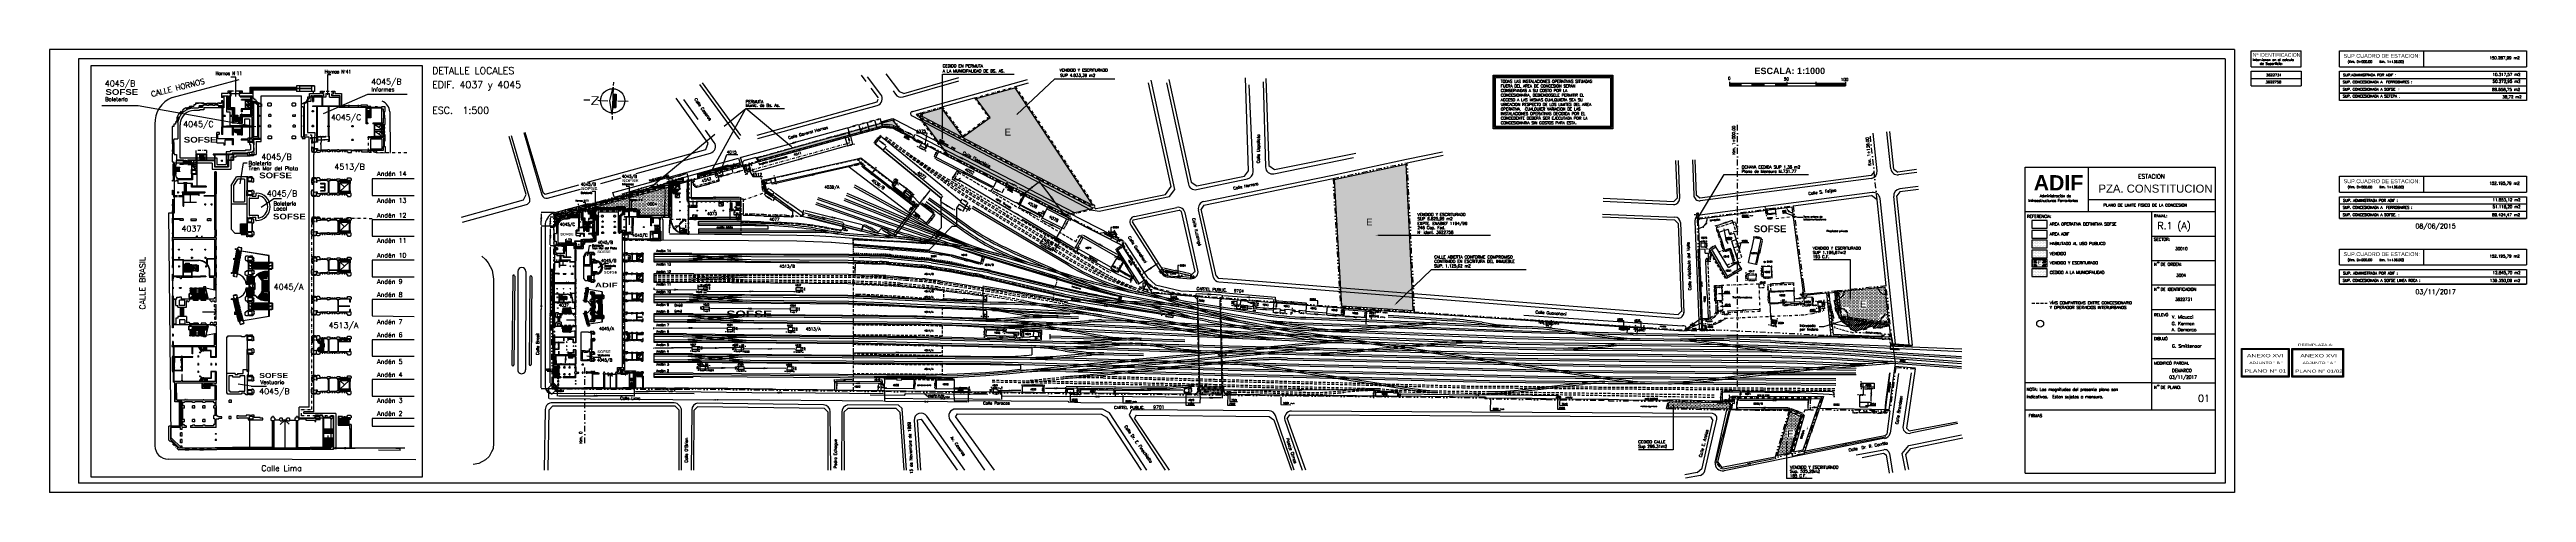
# Model space of a CAD drawing. Header units: metres. Extents: x -2640 to -492, y 2614 to 2999.
import ezdxf

# ---------------------------------------------------------------- set-up
doc = ezdxf.new("R2010")
doc.units = ezdxf.units.M
doc.header["$LTSCALE"] = 10
doc.header["$MEASUREMENT"] = 0
for name, pattern in [('DASHDOT', [1, 0.5, -0.25, 0, -0.25]), ('DASHDOT2', [0.5, 0.25, -0.125, 0, -0.125]), ('DASHED2', [0.375, 0.25, -0.125]), ('DIVIDE', [1.25, 0.5, -0.25, 0, -0.25, 0, -0.25]), ('HIDDEN', [0.375, 0.25, -0.125]), ('HIDDEN2', [0.1875, 0.125, -0.0625]), ('HIDDENX2', [0.75, 0.5, -0.25])]:
    doc.linetypes.add(name, pattern=pattern)
doc.layers.get('0').update_dxf_attribs({"linetype": 'CONTINUOUS'})
doc.layers.get('DEFPOINTS').update_dxf_attribs({"linetype": 'CONTINUOUS'})
for name, color, linetype in [('01', 1, 'CONTINUOUS'), ('015', 15, 'CONTINUOUS'), ('02', 2, 'CONTINUOUS'), ('03', 3, 'CONTINUOUS'), ('A-CARP', 4, 'CONTINUOUS'), ('ADIF', 150, 'CONTINUOUS'), ('BARANDA', 1, 'CONTINUOUS'), ('CALLES', 2, 'CONTINUOUS'), ('CARPINTERIA', 2, 'CONTINUOUS'), ('CEDIDO', 50, 'CONTINUOUS'), ('COTAS', 2, 'CONTINUOUS'), ('EDIFICIOS', 4, 'CONTINUOUS'), ('EJES', 2, 'DASHDOT'), ('ESCA', 4, 'CONTINUOUS'), ('ESCALA', 3, 'CONTINUOUS'), ('ESCALERA', 4, 'CONTINUOUS'), ('HABILITA', 181, 'CONTINUOUS'), ('HORM', 3, 'CONTINUOUS'), ('IINTUSION', 1, 'CONTINUOUS'), ('LIMITE', 2, 'DASHDOT2'), ('LINE_02', 2, 'CONTINUOUS'), ('LINEA-G', 8, 'CONTINUOUS'), ('LINEA-M', 6, 'CONTINUOUS'), ('LINEA_02', 2, 'CONTINUOUS'), ('LOCALES', 1, 'CONTINUOUS'), ('MUROS-NUEVOS', 3, 'CONTINUOUS'), ('MUROS1', 12, 'CONTINUOUS'), ('NORTE', 4, 'CONTINUOUS'), ('PERMUTA', 130, 'CONTINUOUS'), ('PROYEC', 2, 'HIDDEN'), ('RECUADRO', 9, 'CONTINUOUS'), ('RECUADRO2', 2, 'CONTINUOUS'), ('TEXT-02', 2, 'CONTINUOUS'), ('TEXT-03', 3, 'CONTINUOUS'), ('TEXT-05', 5, 'CONTINUOUS'), ('TEXT-CAR', 3, 'CONTINUOUS'), ('Titulo (Solo límites)', 102, 'DIVIDE'), ('TMR', 220, 'CONTINUOUS'), ('UEPFP', 111, 'CONTINUOUS'), ('VENDIDO', 130, 'CONTINUOUS'), ('VIAS', 1, 'CONTINUOUS'), ('VISTA', 2, 'CONTINUOUS'), ('VIVIENDA', 246, 'CONTINUOUS')]:
    doc.layers.add(name, color=color, linetype=linetype)
doc.styles.add('ROMAND', font='romand')
doc.styles.add('ROMANS', font='romans.shx')
doc.styles.add('ROMANT', font='romant', dxfattribs={"width": 2, "height": 1})
doc.styles.add('SANSSERIF', font='sas_____.pfb', dxfattribs={"width": 1.5, "height": 2.5})
doc.styles.add('SANSSERIFBOLD', font='sasb____.pfb', dxfattribs={"width": 0.8, "height": 8})
doc.dimstyles.new('CHICAS', dxfattribs={"dimtxt": 0.8, "dimasz": 1, "dimexe": 0.18, "dimexo": 0.0625, "dimgap": 0.09, "dimtad": 0, "dimzin": 0, "dimdsep": 46, "dimtxsty": 'ROMANS', "dimcen": 0.09, "dimclrd": 1, "dimclre": 1, "dimclrt": 7, "dimadec": 0, "dimazin": 0, "dimtfac": 1, "dimtmove": 2, "dimatfit": 3, "dimfxl": 0, "dimtolj": 1, "dimtzin": 0, "dimarcsym": 0})
pattern_1 = [(0, (-2264.68, 1649.6632), (0.625, 1.25), [0, -1.25])]
pattern_2 = [(45, (-2646.3571, -0.4524), (-0.8838835, 0.8838835), [])]

# ---------------------------------------------------------------- blocks, each defined once
blk = doc.blocks.new('*X0')
at = {"color": 0}
for p, q in [((565, 170), (565, 170)), ((565, 167.5), (565, 167.5)), ((565, 165), (565, 165)), ((565.625, 168.75), (565.625, 168.75)), ((565.625, 166.25), (565.625, 166.25)), ((566.25, 170), (566.25, 170)), ((566.25, 167.5), (566.25, 167.5)), ((566.25, 165), (566.25, 165)), ((566.875, 168.75), (566.875, 168.75)), ((566.875, 166.25), (566.875, 166.25)), ((567.5, 170), (567.5, 170)), ((567.5, 167.5), (567.5, 167.5)), ((567.5, 165), (567.5, 165)), ((568.125, 168.75), (568.125, 168.75)), ((568.125, 166.25), (568.125, 166.25)), ((568.75, 170), (568.75, 170)), ((568.75, 167.5), (568.75, 167.5)), ((568.75, 165), (568.75, 165)), ((569.375, 168.75), (569.375, 168.75)), ((569.375, 166.25), (569.375, 166.25)), ((570, 170), (570, 170)), ((570, 167.5), (570, 167.5)), ((570, 165), (570, 165)), ((570.625, 168.75), (570.625, 168.75)), ((570.625, 166.25), (570.625, 166.25)), ((571.25, 170), (571.25, 170)), ((571.25, 167.5), (571.25, 167.5)), ((571.25, 165), (571.25, 165)), ((571.875, 168.75), (571.875, 168.75)), ((571.875, 166.25), (571.875, 166.25)), ((572.5, 170), (572.5, 170)), ((572.5, 167.5), (572.5, 167.5)), ((572.5, 165), (572.5, 165)), ((573.125, 168.75), (573.125, 168.75)), ((573.125, 166.25), (573.125, 166.25)), ((573.75, 170), (573.75, 170)), ((573.75, 167.5), (573.75, 167.5)), ((573.75, 165), (573.75, 165)), ((574.375, 168.75), (574.375, 168.75)), ((574.375, 166.25), (574.375, 166.25)), ((575, 170), (575, 170)), ((575, 167.5), (575, 167.5)), ((575, 165), (575, 165)), ((575.625, 168.75), (575.625, 168.75)), ((575.625, 166.25), (575.625, 166.25)), ((576.25, 170), (576.25, 170)), ((576.25, 167.5), (576.25, 167.5)), ((576.25, 165), (576.25, 165)), ((576.875, 168.75), (576.875, 168.75)), ((576.875, 166.25), (576.875, 166.25)), ((577.5, 170), (577.5, 170)), ((577.5, 167.5), (577.5, 167.5)), ((577.5, 165), (577.5, 165))]:
    blk.add_line(p, q, dxfattribs=at)
blk = doc.blocks.new('*D9')
at = {"color": 1, "lineweight": -2}
for p, q in [((-2114.2, 2881.6), (-2126.7, 2878.1)), ((-2112.9, 2880.9), (-2113.2, 2882.1)), ((-2143.2, 2872.5), (-2143.5, 2873.6)), ((-2142.5, 2873.7), (-2130, 2877.2))]:
    blk.add_line(p, q, dxfattribs=at)
at = {"color": 1}
for points in [[(-2114.2, 2881.8), (-2114.1, 2881.5), (-2113.2, 2881.9)], [(-2142.5, 2873.9), (-2142.5, 2873.6), (-2143.5, 2873.5)]]:
    blk.add_solid(points, dxfattribs=at)
at = {"layer": 'DEFPOINTS', "color": 0}
for p in [(-2112.9, 2880.8), (-2143.5, 2873.5), (-2143.2, 2872.4)]:
    blk.add_point(p, dxfattribs=at)
at = {"color": 7, "insert": (-2128.3, 2877.7), "char_height": 0.8, "attachment_point": 5, "rotation": 15.5625, "style": 'ROMANS'}
blk.add_mtext('\\A1;31.42', dxfattribs=at)
blk = doc.blocks.new('*D10')
at = {"color": 1, "lineweight": -2}
for p, q in [((-2108.7, 2878.9), (-2106.7, 2878.9)), ((-2106.8, 2877.9), (-2106.7, 2868)), ((-2106.6, 2854.6), (-2106.7, 2864.6)), ((-2108.4, 2853.6), (-2106.4, 2853.6))]:
    blk.add_line(p, q, dxfattribs=at)
at = {"color": 1}
for points in [[(-2106.7, 2877.9), (-2107, 2877.9), (-2106.9, 2878.9)], [(-2106.4, 2854.6), (-2106.7, 2854.6), (-2106.6, 2853.6)]]:
    blk.add_solid(points, dxfattribs=at)
at = {"layer": 'DEFPOINTS', "color": 0}
for p in [(-2108.7, 2878.9), (-2108.4, 2853.6), (-2106.6, 2853.6)]:
    blk.add_point(p, dxfattribs=at)
at = {"color": 7, "insert": (-2106.7, 2866.3), "char_height": 0.8, "attachment_point": 5, "rotation": 270.6959, "style": 'ROMANS'}
blk.add_mtext('\\A1;25.30', dxfattribs=at)
blk = doc.blocks.new('*D11')
at = {"layer": 'COTAS', "color": 1, "lineweight": -2}
for p, q in [((-2181.7, 2862.6), (-2181.8, 2862.6)), ((-2181.7, 2858.6), (-2181.8, 2858.6)), ((-2181.6, 2863.6), (-2181.6, 2864.6)), ((-2181.6, 2862.6), (-2181.6, 2861.9)), ((-2181.6, 2858.6), (-2181.6, 2859.3)), ((-2181.6, 2857.6), (-2181.6, 2856.6))]:
    blk.add_line(p, q, dxfattribs=at)
at = {"layer": 'COTAS', "color": 1}
for points in [[(-2181.8, 2863.6), (-2181.5, 2863.6), (-2181.6, 2862.6)], [(-2181.8, 2857.6), (-2181.5, 2857.6), (-2181.6, 2858.6)]]:
    blk.add_solid(points, dxfattribs=at)
at = {"layer": 'DEFPOINTS', "color": 0}
for p in [(-2181.6, 2862.6), (-2181.6, 2862.6), (-2181.6, 2858.6)]:
    blk.add_point(p, dxfattribs=at)
at = {"layer": 'COTAS', "color": 7, "insert": (-2181.6, 2860.6), "char_height": 0.8, "attachment_point": 5, "rotation": 90, "style": 'ROMANS'}
blk.add_mtext('\\A1;4.00', dxfattribs=at)
blk = doc.blocks.new('*D12')
at = {"layer": 'COTAS', "color": 1, "lineweight": -2}
for p, q in [((-2193, 2859.5), (-2193.1, 2859.5)), ((-2192.9, 2858.5), (-2192.9, 2858.3)), ((-2193, 2854.5), (-2193.1, 2854.5)), ((-2192.9, 2855.5), (-2192.9, 2855.7))]:
    blk.add_line(p, q, dxfattribs=at)
at = {"layer": 'COTAS', "color": 1}
for points in [[(-2193.1, 2858.5), (-2192.8, 2858.5), (-2192.9, 2859.5)], [(-2193.1, 2855.5), (-2192.8, 2855.5), (-2192.9, 2854.5)]]:
    blk.add_solid(points, dxfattribs=at)
at = {"layer": 'DEFPOINTS', "color": 0}
for p in [(-2192.9, 2859.5), (-2192.9, 2854.5), (-2192.9, 2854.5)]:
    blk.add_point(p, dxfattribs=at)
at = {"layer": 'COTAS', "color": 7, "insert": (-2192.9, 2857), "char_height": 0.8, "attachment_point": 5, "rotation": 90, "style": 'ROMANS'}
blk.add_mtext('\\A1;5.08', dxfattribs=at)
blk = doc.blocks.new('*D13')
at = {"layer": 'COTAS', "color": 1, "lineweight": -2}
for p, q in [((-2202.4, 2857), (-2214.1, 2857)), ((-2202.4, 2845.3), (-2214.1, 2845.3)), ((-2213.9, 2856), (-2213.9, 2852.8)), ((-2213.9, 2846.3), (-2213.9, 2849.5))]:
    blk.add_line(p, q, dxfattribs=at)
at = {"layer": 'COTAS', "color": 1}
for points in [[(-2214.1, 2856), (-2213.7, 2856), (-2213.9, 2857)], [(-2214.1, 2846.3), (-2213.7, 2846.3), (-2213.9, 2845.3)]]:
    blk.add_solid(points, dxfattribs=at)
at = {"layer": 'DEFPOINTS', "color": 0}
for p in [(-2213.9, 2845.3), (-2202.3, 2857), (-2202.3, 2845.3)]:
    blk.add_point(p, dxfattribs=at)
at = {"layer": 'COTAS', "color": 7, "insert": (-2213.9, 2851.1), "char_height": 0.8, "attachment_point": 5, "rotation": 90, "style": 'ROMANS'}
blk.add_mtext('\\A1;11.73', dxfattribs=at)
blk = doc.blocks.new('*D14')
at = {"layer": 'COTAS', "color": 1, "lineweight": -2}
for p, q in [((-1117.6, 2650.5), (-1112.3, 2666)), ((-1106, 2684.7), (-1111.2, 2669.2)), ((-1106.4, 2685.9), (-1105.5, 2685.5)), ((-1118.7, 2649.8), (-1117.7, 2649.5))]:
    blk.add_line(p, q, dxfattribs=at)
at = {"layer": 'COTAS', "color": 1}
for points in [[(-1106.2, 2684.7), (-1105.8, 2684.6), (-1105.7, 2685.6)], [(-1117.7, 2650.6), (-1117.4, 2650.5), (-1117.9, 2649.6)]]:
    blk.add_solid(points, dxfattribs=at)
at = {"layer": 'DEFPOINTS', "color": 0}
for p in [(-1106.5, 2685.9), (-1118.7, 2649.8), (-1117.9, 2649.6)]:
    blk.add_point(p, dxfattribs=at)
at = {"layer": 'COTAS', "color": 7, "insert": (-1111.8, 2667.6), "char_height": 0.8, "attachment_point": 5, "rotation": 71.2751, "style": 'ROMANS'}
blk.add_mtext('\\A1;38.05', dxfattribs=at)
blk = doc.blocks.new('*D15')
at = {"layer": 'COTAS', "color": 1, "lineweight": -2}
for p, q in [((-1176, 2685.9), (-1176, 2688.2)), ((-1175, 2688), (-1155.4, 2687.8)), ((-1132.4, 2687.5), (-1152, 2687.7)), ((-1131.4, 2685.4), (-1131.4, 2687.7))]:
    blk.add_line(p, q, dxfattribs=at)
at = {"layer": 'COTAS', "color": 1}
for points in [[(-1175, 2688.1), (-1175, 2687.8), (-1176, 2688)], [(-1132.4, 2687.7), (-1132.4, 2687.3), (-1131.4, 2687.5)]]:
    blk.add_solid(points, dxfattribs=at)
at = {"layer": 'DEFPOINTS', "color": 0}
for p in [(-1131.4, 2687.5), (-1176, 2685.8), (-1131.4, 2685.3)]:
    blk.add_point(p, dxfattribs=at)
at = {"layer": 'COTAS', "color": 7, "insert": (-1153.7, 2687.7), "char_height": 0.8, "attachment_point": 5, "rotation": 359.3665, "style": 'ROMANS'}
blk.add_mtext('\\A1;44.60', dxfattribs=at)
blk = doc.blocks.new('*D16')
at = {"layer": 'COTAS', "color": 1, "lineweight": -2}
for p, q in [((-1175.6, 2696.6), (-1175.6, 2694)), ((-1174.6, 2694.2), (-1145.9, 2694.1)), ((-1113.8, 2694.1), (-1142.5, 2694.1)), ((-1112.8, 2696.4), (-1112.8, 2693.9))]:
    blk.add_line(p, q, dxfattribs=at)
at = {"layer": 'COTAS', "color": 1}
for points in [[(-1174.6, 2694.4), (-1174.6, 2694.1), (-1175.6, 2694.2)], [(-1113.8, 2694.2), (-1113.8, 2693.9), (-1112.8, 2694.1)]]:
    blk.add_solid(points, dxfattribs=at)
at = {"layer": 'DEFPOINTS', "color": 0}
for p in [(-1175.6, 2696.7), (-1175.6, 2694.2), (-1112.8, 2696.5)]:
    blk.add_point(p, dxfattribs=at)
at = {"layer": 'COTAS', "color": 7, "insert": (-1144.2, 2694.1), "char_height": 0.8, "attachment_point": 5, "rotation": 359.8515, "style": 'ROMANS'}
blk.add_mtext('\\A1;62.80', dxfattribs=at)
blk = doc.blocks.new('*D17')
at = {"layer": 'COTAS', "color": 1, "lineweight": -2}
for p, q in [((-1131.4, 2685.4), (-1130.5, 2687.5)), ((-1129.7, 2686.9), (-1126.1, 2685.4)), ((-1119.6, 2682.5), (-1123.1, 2684.1)), ((-1119.5, 2680.2), (-1118.6, 2682.3))]:
    blk.add_line(p, q, dxfattribs=at)
at = {"layer": 'COTAS', "color": 1}
for points in [[(-1129.6, 2687.1), (-1129.7, 2686.8), (-1130.6, 2687.3)], [(-1119.5, 2682.7), (-1119.6, 2682.4), (-1118.6, 2682.1)]]:
    blk.add_solid(points, dxfattribs=at)
at = {"layer": 'DEFPOINTS', "color": 0}
for p in [(-1130.6, 2687.3), (-1131.4, 2685.3), (-1119.5, 2680.2)]:
    blk.add_point(p, dxfattribs=at)
at = {"layer": 'COTAS', "color": 7, "insert": (-1124.6, 2684.7), "char_height": 0.8, "attachment_point": 5, "rotation": 336.5896, "style": 'ROMANS'}
blk.add_mtext('\\A1;13.00', dxfattribs=at)
blk = doc.blocks.new('*D18')
at = {"layer": 'COTAS', "color": 1, "lineweight": -2}
for p, q in [((-1176.9, 2686.8), (-1176.7, 2689.6)), ((-1175.7, 2696.7), (-1176.6, 2696.7)), ((-1176.5, 2695.7), (-1176.6, 2692.9)), ((-1176.1, 2685.8), (-1177.1, 2685.9))]:
    blk.add_line(p, q, dxfattribs=at)
at = {"layer": 'COTAS', "color": 1}
for points in [[(-1177, 2686.9), (-1176.7, 2686.8), (-1176.9, 2685.8)], [(-1176.7, 2695.7), (-1176.3, 2695.7), (-1176.5, 2696.7)]]:
    blk.add_solid(points, dxfattribs=at)
at = {"layer": 'DEFPOINTS', "color": 0}
for p in [(-1176.5, 2696.7), (-1175.6, 2696.7), (-1176, 2685.8)]:
    blk.add_point(p, dxfattribs=at)
at = {"layer": 'COTAS', "color": 7, "insert": (-1176.7, 2691.3), "char_height": 0.8, "attachment_point": 5, "rotation": 87.744, "style": 'ROMANS'}
blk.add_mtext('\\A1;10.85', dxfattribs=at)
blk = doc.blocks.new('*D19')
at = {"layer": 'COTAS', "color": 1, "lineweight": -2}
for p, q in [((-1129, 2647.6), (-1128.6, 2645.5)), ((-1127.6, 2645.9), (-1125.1, 2646.4)), ((-1119.3, 2647.6), (-1121.9, 2647.1)), ((-1118.7, 2649.8), (-1118.3, 2647.6))]:
    blk.add_line(p, q, dxfattribs=at)
at = {"layer": 'COTAS', "color": 1}
for points in [[(-1127.7, 2646), (-1127.6, 2645.7), (-1128.6, 2645.7)], [(-1119.3, 2647.8), (-1119.2, 2647.5), (-1118.3, 2647.8)]]:
    blk.add_solid(points, dxfattribs=at)
at = {"layer": 'DEFPOINTS', "color": 0}
for p in [(-1129, 2647.7), (-1118.7, 2649.8), (-1118.3, 2647.8)]:
    blk.add_point(p, dxfattribs=at)
at = {"layer": 'COTAS', "color": 7, "insert": (-1123.5, 2646.7), "char_height": 0.8, "attachment_point": 5, "rotation": 11.8804, "style": 'ROMANS'}
blk.add_mtext('\\A1;10.55', dxfattribs=at)
blk = doc.blocks.new('*D20')
at = {"layer": 'COTAS', "color": 1, "lineweight": -2}
for p, q in [((-1121.5, 2679.7), (-1125.5, 2666)), ((-1119.6, 2680.2), (-1121.4, 2680.7)), ((-1129.1, 2647.7), (-1130.9, 2648.2)), ((-1130.5, 2649.1), (-1126.4, 2662.8))]:
    blk.add_line(p, q, dxfattribs=at)
at = {"layer": 'COTAS', "color": 1}
for points in [[(-1121.6, 2679.7), (-1121.3, 2679.6), (-1121.2, 2680.6)], [(-1130.6, 2649.2), (-1130.3, 2649.1), (-1130.7, 2648.2)]]:
    blk.add_solid(points, dxfattribs=at)
at = {"layer": 'DEFPOINTS', "color": 0}
for p in [(-1119.5, 2680.2), (-1130.7, 2648.2), (-1129, 2647.7)]:
    blk.add_point(p, dxfattribs=at)
at = {"layer": 'COTAS', "color": 7, "insert": (-1126, 2664.4), "char_height": 0.8, "attachment_point": 5, "rotation": 73.6338, "style": 'ROMANS'}
blk.add_mtext('\\A1;33.85', dxfattribs=at)
blk = doc.blocks.new('*D21')
at = {"layer": 'COTAS', "color": 1, "lineweight": -2}
for p, q in [((-1112.8, 2686), (-1112.8, 2688.1)), ((-1111.8, 2687.9), (-1110.9, 2687.9)), ((-1107.5, 2687.9), (-1108.4, 2687.9)), ((-1106.5, 2685.9), (-1106.5, 2688.1))]:
    blk.add_line(p, q, dxfattribs=at)
at = {"layer": 'COTAS', "color": 1}
for points in [[(-1111.8, 2688.1), (-1111.8, 2687.8), (-1112.8, 2687.9)], [(-1107.5, 2688.1), (-1107.5, 2687.8), (-1106.5, 2687.9)]]:
    blk.add_solid(points, dxfattribs=at)
at = {"layer": 'DEFPOINTS', "color": 0}
for p in [(-1112.8, 2685.9), (-1106.5, 2687.9), (-1106.5, 2685.9)]:
    blk.add_point(p, dxfattribs=at)
at = {"layer": 'COTAS', "color": 7, "insert": (-1109.7, 2687.9), "char_height": 0.8, "attachment_point": 5, "rotation": 359.9166, "style": 'ROMANS'}
blk.add_mtext('\\A1;6.30', dxfattribs=at)
blk = doc.blocks.new('*D22')
at = {"layer": 'COTAS', "color": 1, "lineweight": -2}
for p, q in [((-1112.9, 2685.9), (-1115.1, 2685.9)), ((-1112.8, 2696.5), (-1115, 2696.5)), ((-1114.9, 2695.5), (-1114.9, 2692.8)), ((-1114.9, 2686.9), (-1114.9, 2689.6))]:
    blk.add_line(p, q, dxfattribs=at)
at = {"layer": 'COTAS', "color": 1}
for points in [[(-1115.1, 2686.9), (-1114.8, 2686.9), (-1114.9, 2685.9)], [(-1115, 2695.5), (-1114.7, 2695.5), (-1114.8, 2696.5)]]:
    blk.add_solid(points, dxfattribs=at)
at = {"layer": 'DEFPOINTS', "color": 0}
for p in [(-1114.8, 2696.5), (-1112.8, 2685.9), (-1112.7, 2696.5)]:
    blk.add_point(p, dxfattribs=at)
at = {"layer": 'COTAS', "color": 7, "insert": (-1114.9, 2691.2), "char_height": 0.8, "attachment_point": 5, "rotation": 89.4304, "style": 'ROMANS'}
blk.add_mtext('\\A1;10.60', dxfattribs=at)
blk = doc.blocks.new('*D23')
at = {"layer": 'COTAS', "color": 1, "lineweight": -2}
for p, q in [((-1076.2, 2685.1), (-1076.2, 2683)), ((-1075.2, 2683.2), (-1074.8, 2683.2)), ((-1071.8, 2683.2), (-1072.2, 2683.2)), ((-1070.8, 2685.1), (-1070.8, 2683))]:
    blk.add_line(p, q, dxfattribs=at)
at = {"layer": 'COTAS', "color": 1}
for points in [[(-1075.2, 2683.4), (-1075.2, 2683), (-1076.2, 2683.2)], [(-1071.8, 2683.3), (-1071.8, 2683), (-1070.8, 2683.2)]]:
    blk.add_solid(points, dxfattribs=at)
at = {"layer": 'DEFPOINTS', "color": 0}
for p in [(-1076.2, 2685.2), (-1076.2, 2683.2), (-1070.8, 2685.2)]:
    blk.add_point(p, dxfattribs=at)
at = {"layer": 'COTAS', "color": 7, "insert": (-1073.5, 2683.2), "char_height": 0.8, "attachment_point": 5, "rotation": 359.475, "style": 'ROMANS'}
blk.add_mtext('\\A1;5.38', dxfattribs=at)
blk = doc.blocks.new('*D24')
at = {"layer": 'COTAS', "color": 1, "lineweight": -2}
for p, q in [((-1070.8, 2685.1), (-1070.8, 2683)), ((-1060.6, 2683.1), (-1069.8, 2683.1)), ((-1059.6, 2685), (-1059.6, 2682.9))]:
    blk.add_line(p, q, dxfattribs=at)
at = {"layer": 'COTAS', "color": 1}
for points in [[(-1069.8, 2683.3), (-1069.8, 2683), (-1070.8, 2683.1)], [(-1060.6, 2683.2), (-1060.6, 2682.9), (-1059.6, 2683)]]:
    blk.add_solid(points, dxfattribs=at)
at = {"layer": 'DEFPOINTS', "color": 0}
for p in [(-1070.8, 2685.2), (-1070.8, 2683.1), (-1059.6, 2685.1)]:
    blk.add_point(p, dxfattribs=at)
at = {"layer": 'COTAS', "color": 7, "insert": (-1065.2, 2683.9), "char_height": 0.8, "attachment_point": 5, "rotation": 359.475, "style": 'ROMANS'}
blk.add_mtext('\\A1;11.20', dxfattribs=at)
blk = doc.blocks.new('*D25')
at = {"layer": 'COTAS', "color": 1, "lineweight": -2}
for p, q in [((-1059.6, 2685), (-1059.6, 2682.9)), ((-1056.8, 2683), (-1058.6, 2683)), ((-1055.8, 2685), (-1055.8, 2682.8))]:
    blk.add_line(p, q, dxfattribs=at)
at = {"layer": 'COTAS', "color": 1}
for points in [[(-1058.6, 2683.2), (-1058.6, 2682.9), (-1059.6, 2683)], [(-1056.8, 2683.2), (-1056.8, 2682.8), (-1055.8, 2683)]]:
    blk.add_solid(points, dxfattribs=at)
at = {"layer": 'DEFPOINTS', "color": 0}
for p in [(-1059.6, 2685.1), (-1059.6, 2683), (-1055.8, 2685)]:
    blk.add_point(p, dxfattribs=at)
at = {"layer": 'COTAS', "color": 7, "insert": (-1057.8, 2684.1), "char_height": 0.8, "attachment_point": 5, "rotation": 359.475, "style": 'ROMANS'}
blk.add_mtext('\\A1;3.80', dxfattribs=at)
blk = doc.blocks.new('*D26')
at = {"layer": 'COTAS', "color": 1, "lineweight": -2}
for p, q in [((-1055.8, 2685), (-1055.8, 2682.8)), ((-1054.8, 2683), (-1053.9, 2683)), ((-1050.5, 2683), (-1051.4, 2683)), ((-1049.4, 2684.9), (-1049.5, 2682.8))]:
    blk.add_line(p, q, dxfattribs=at)
at = {"layer": 'COTAS', "color": 1}
for points in [[(-1054.8, 2683.2), (-1054.8, 2682.8), (-1055.8, 2683)], [(-1050.5, 2683.1), (-1050.5, 2682.8), (-1049.5, 2682.9)]]:
    blk.add_solid(points, dxfattribs=at)
at = {"layer": 'DEFPOINTS', "color": 0}
for p in [(-1055.8, 2685), (-1055.8, 2683), (-1049.4, 2685)]:
    blk.add_point(p, dxfattribs=at)
at = {"layer": 'COTAS', "color": 7, "insert": (-1052.7, 2683), "char_height": 0.8, "attachment_point": 5, "rotation": 359.475, "style": 'ROMANS'}
blk.add_mtext('\\A1;6.38', dxfattribs=at)
blk = doc.blocks.new('*D27')
at = {"layer": 'COTAS', "color": 1, "lineweight": -2}
for p, q in [((-1050.5, 2683.9), (-1051.5, 2683.9)), ((-1049.4, 2684.9), (-1049.5, 2683.7)), ((-1049.5, 2683.9), (-1048, 2683.9)), ((-1048, 2684.9), (-1048, 2683.7)), ((-1047, 2683.9), (-1046, 2683.9))]:
    blk.add_line(p, q, dxfattribs=at)
at = {"layer": 'COTAS', "color": 1}
for points in [[(-1050.5, 2684.1), (-1050.5, 2683.8), (-1049.5, 2683.9)], [(-1047, 2684.1), (-1047, 2683.7), (-1048, 2683.9)]]:
    blk.add_solid(points, dxfattribs=at)
at = {"layer": 'DEFPOINTS', "color": 0}
for p in [(-1049.4, 2685), (-1048, 2684.9), (-1048, 2683.9)]:
    blk.add_point(p, dxfattribs=at)
at = {"layer": 'COTAS', "color": 7, "insert": (-1047.8, 2683.1), "char_height": 0.8, "attachment_point": 5, "rotation": 359.475, "style": 'ROMANS'}
blk.add_mtext('\\A1;1.44', dxfattribs=at)
blk = doc.blocks.new('*D28')
at = {"layer": 'COTAS', "color": 1, "lineweight": -2}
for p, q in [((-1067.1, 2708.8), (-1069.1, 2708.8)), ((-1069, 2709.8), (-1069, 2710.8)), ((-1069, 2708.8), (-1069, 2708.5)), ((-1067.1, 2705.6), (-1069.1, 2705.6)), ((-1069, 2705.6), (-1069, 2705.9)), ((-1069, 2704.6), (-1069, 2703.6))]:
    blk.add_line(p, q, dxfattribs=at)
at = {"layer": 'COTAS', "color": 1}
for points in [[(-1069.1, 2709.8), (-1068.8, 2709.8), (-1069, 2708.8)], [(-1069.1, 2704.6), (-1068.8, 2704.6), (-1069, 2705.6)]]:
    blk.add_solid(points, dxfattribs=at)
at = {"layer": 'DEFPOINTS', "color": 0}
for p in [(-1069, 2708.8), (-1067.1, 2708.8), (-1067.1, 2705.6)]:
    blk.add_point(p, dxfattribs=at)
at = {"layer": 'COTAS', "color": 7, "insert": (-1069, 2707.2), "char_height": 0.8, "attachment_point": 5, "rotation": 90, "style": 'ROMANS'}
blk.add_mtext('\\A1;3.20', dxfattribs=at)
blk = doc.blocks.new('*D29')
at = {"layer": 'COTAS', "color": 1, "lineweight": -2}
for p, q in [((-1067.1, 2705.6), (-1067.1, 2703.9)), ((-1066.1, 2704.1), (-1063.6, 2704.1)), ((-1058.6, 2704.1), (-1061, 2704.1)), ((-1057.6, 2705.6), (-1057.6, 2703.9))]:
    blk.add_line(p, q, dxfattribs=at)
at = {"layer": 'COTAS', "color": 1}
for points in [[(-1066.1, 2704.3), (-1066.1, 2703.9), (-1067.1, 2704.1)], [(-1058.6, 2704.3), (-1058.6, 2703.9), (-1057.6, 2704.1)]]:
    blk.add_solid(points, dxfattribs=at)
at = {"layer": 'DEFPOINTS', "color": 0}
for p in [(-1067.1, 2705.6), (-1057.6, 2705.6), (-1057.6, 2704.1)]:
    blk.add_point(p, dxfattribs=at)
at = {"layer": 'COTAS', "color": 7, "insert": (-1062.3, 2704.1), "char_height": 0.8, "attachment_point": 5, "style": 'ROMANS'}
blk.add_mtext('\\A1;9.50', dxfattribs=at)
blk = doc.blocks.new('*D30')
at = {"layer": 'COTAS', "color": 1, "lineweight": -2}
for p, q in [((-1063, 2692.5), (-1060, 2692.5)), ((-1057.6, 2705.6), (-1060.4, 2705.6)), ((-1060.2, 2704.6), (-1060.2, 2700.7)), ((-1060.2, 2693.5), (-1060.2, 2697.5))]:
    blk.add_line(p, q, dxfattribs=at)
at = {"layer": 'COTAS', "color": 1}
for points in [[(-1060.3, 2704.6), (-1060, 2704.6), (-1060.2, 2705.6)], [(-1060.3, 2693.5), (-1060, 2693.5), (-1060.2, 2692.5)]]:
    blk.add_solid(points, dxfattribs=at)
at = {"layer": 'DEFPOINTS', "color": 0}
for p in [(-1063.1, 2692.5), (-1060.2, 2692.5), (-1057.6, 2705.6)]:
    blk.add_point(p, dxfattribs=at)
at = {"layer": 'COTAS', "color": 7, "insert": (-1060.2, 2699.1), "char_height": 0.8, "attachment_point": 5, "rotation": 90, "style": 'ROMANS'}
blk.add_mtext('\\A1;13.10', dxfattribs=at)
blk = doc.blocks.new('*D31')
at = {"layer": 'COTAS', "color": 1, "lineweight": -2}
for p, q in [((-1071.2, 2698.7), (-1072.2, 2698.7)), ((-1070.2, 2692.6), (-1070.2, 2698.9)), ((-1070.2, 2698.7), (-1069.9, 2698.7)), ((-1067.1, 2698.7), (-1067.3, 2698.7)), ((-1067.1, 2705.6), (-1067.1, 2698.6)), ((-1066.1, 2698.7), (-1065.1, 2698.7))]:
    blk.add_line(p, q, dxfattribs=at)
at = {"layer": 'COTAS', "color": 1}
for points in [[(-1071.2, 2698.9), (-1071.2, 2698.6), (-1070.2, 2698.7)], [(-1066.1, 2698.9), (-1066.1, 2698.6), (-1067.1, 2698.7)]]:
    blk.add_solid(points, dxfattribs=at)
at = {"layer": 'DEFPOINTS', "color": 0}
for p in [(-1070.2, 2698.7), (-1070.2, 2692.5), (-1067.1, 2705.6)]:
    blk.add_point(p, dxfattribs=at)
at = {"layer": 'COTAS', "color": 7, "insert": (-1068.6, 2698.7), "char_height": 0.8, "attachment_point": 5, "style": 'ROMANS'}
blk.add_mtext('\\A1;3.15', dxfattribs=at)
blk = doc.blocks.new('*D32')
at = {"color": 1, "lineweight": -2}
for p, q in [((-1118.7, 2649.8), (-1118.4, 2648.4)), ((-1117.5, 2648.8), (-1085, 2655)), ((-1049.3, 2661.9), (-1081.7, 2655.7)), ((-1048.5, 2663.3), (-1048.2, 2662))]:
    blk.add_line(p, q, dxfattribs=at)
at = {"color": 1}
for points in [[(-1117.5, 2648.9), (-1117.5, 2648.6), (-1118.5, 2648.6)], [(-1049.3, 2662.1), (-1049.2, 2661.8), (-1048.3, 2662.1)]]:
    blk.add_solid(points, dxfattribs=at)
at = {"layer": 'DEFPOINTS', "color": 0}
for p in [(-1118.7, 2649.8), (-1118.5, 2648.6), (-1048.5, 2663.4)]:
    blk.add_point(p, dxfattribs=at)
at = {"color": 7, "insert": (-1083.4, 2655.4), "char_height": 0.8, "attachment_point": 5, "rotation": 10.9285, "style": 'ROMANS'}
blk.add_mtext('\\A1;71.49', dxfattribs=at)
blk = doc.blocks.new('*D33')
at = {"layer": 'COTAS', "color": 1, "lineweight": -2}
for p, q in [((-1144.3, 2643.2), (-1164.8, 2639.2)), ((-1143.6, 2644.5), (-1143.3, 2643.2)), ((-1189.7, 2635.6), (-1189.4, 2634.2)), ((-1188.5, 2634.6), (-1168.1, 2638.5))]:
    blk.add_line(p, q, dxfattribs=at)
at = {"layer": 'COTAS', "color": 1}
for points in [[(-1144.4, 2643.3), (-1144.3, 2643), (-1143.4, 2643.4)], [(-1188.5, 2634.7), (-1188.5, 2634.4), (-1189.5, 2634.4)]]:
    blk.add_solid(points, dxfattribs=at)
at = {"layer": 'DEFPOINTS', "color": 0}
for p in [(-1143.6, 2644.6), (-1189.7, 2635.6), (-1189.5, 2634.4)]:
    blk.add_point(p, dxfattribs=at)
at = {"layer": 'COTAS', "color": 7, "insert": (-1166.4, 2638.9), "char_height": 0.8, "attachment_point": 5, "rotation": 11.0329, "style": 'ROMANS'}
blk.add_mtext('\\A1;46.98', dxfattribs=at)
blk = doc.blocks.new('*D34')
at = {"layer": 'COTAS', "color": 1, "lineweight": -2}
for p, q in [((-1193.3, 2640.4), (-1194.5, 2639.6)), ((-1193.7, 2638.9), (-1193.2, 2638.2)), ((-1191.4, 2635.7), (-1191.8, 2636.3)), ((-1189.8, 2635.6), (-1190.9, 2634.7))]:
    blk.add_line(p, q, dxfattribs=at)
at = {"layer": 'COTAS', "color": 1}
for points in [[(-1193.6, 2639), (-1193.9, 2638.8), (-1194.3, 2639.7)], [(-1191.2, 2635.8), (-1191.5, 2635.6), (-1190.8, 2634.9)]]:
    blk.add_solid(points, dxfattribs=at)
at = {"layer": 'DEFPOINTS', "color": 0}
for p in [(-1193.3, 2640.5), (-1190.8, 2634.9), (-1189.7, 2635.6)]:
    blk.add_point(p, dxfattribs=at)
at = {"layer": 'COTAS', "color": 7, "insert": (-1192.5, 2637.3), "char_height": 0.8, "attachment_point": 5, "rotation": 306.2752, "style": 'ROMANS'}
blk.add_mtext('\\A1;6.01', dxfattribs=at)
blk = doc.blocks.new('*D35')
at = {"layer": 'COTAS', "color": 1, "lineweight": -2}
for p, q in [((-1182.4, 2685.8), (-1183.8, 2686.1)), ((-1183.8, 2685.1), (-1188.7, 2664.9)), ((-1194.3, 2641.7), (-1189.4, 2661.9)), ((-1193.3, 2640.5), (-1194.7, 2640.8))]:
    blk.add_line(p, q, dxfattribs=at)
at = {"layer": 'COTAS', "color": 1}
for points in [[(-1184, 2685.1), (-1183.7, 2685.1), (-1183.6, 2686.1)], [(-1194.4, 2641.8), (-1194.1, 2641.7), (-1194.5, 2640.8)]]:
    blk.add_solid(points, dxfattribs=at)
at = {"layer": 'DEFPOINTS', "color": 0}
for p in [(-1182.3, 2685.8), (-1194.5, 2640.8), (-1193.3, 2640.5)]:
    blk.add_point(p, dxfattribs=at)
at = {"layer": 'COTAS', "color": 7, "insert": (-1189, 2663.4), "char_height": 0.8, "attachment_point": 5, "rotation": 76.4417, "style": 'ROMANS'}
blk.add_mtext('\\A1;46.61', dxfattribs=at)
blk = doc.blocks.new('*D36')
at = {"layer": 'COTAS', "color": 1, "lineweight": -2}
for p, q in [((-2204.5, 2708), (-2209.3, 2703.2)), ((-2208.5, 2702.6), (-2208, 2702.1)), ((-2205.6, 2699.8), (-2206.1, 2700.3)), ((-2200.2, 2703.8), (-2205.1, 2699))]:
    blk.add_line(p, q, dxfattribs=at)
at = {"layer": 'COTAS', "color": 1}
for points in [[(-2208.3, 2702.8), (-2208.6, 2702.5), (-2209.2, 2703.4)], [(-2205.5, 2699.9), (-2205.8, 2699.7), (-2204.9, 2699.1)]]:
    blk.add_solid(points, dxfattribs=at)
at = {"layer": 'DEFPOINTS', "color": 0}
for p in [(-2204.4, 2708.1), (-2204.9, 2699.1), (-2200.2, 2703.8)]:
    blk.add_point(p, dxfattribs=at)
at = {"layer": 'COTAS', "color": 7, "insert": (-2207, 2701.2), "char_height": 0.8, "attachment_point": 5, "rotation": 315, "style": 'ROMANS'}
blk.add_mtext('\\A1;6.00', dxfattribs=at)
blk = doc.blocks.new('*D37')
at = {"color": 1, "lineweight": -2}
for p, q in [((-1916.1, 2701.5), (-1916.2, 2695.8)), ((-1915.2, 2695.9), (-1867.5, 2695.4)), ((-1815.8, 2694.9), (-1863.5, 2695.4)), ((-1814.8, 2700.5), (-1814.8, 2694.7))]:
    blk.add_line(p, q, dxfattribs=at)
at = {"color": 1}
for points in [[(-1915.2, 2696.1), (-1915.2, 2695.8), (-1916.2, 2695.9)], [(-1815.8, 2695), (-1815.8, 2694.7), (-1814.8, 2694.9)]]:
    blk.add_solid(points, dxfattribs=at)
at = {"layer": 'DEFPOINTS', "color": 0}
for p in [(-1916.2, 2695.9), (-1916.1, 2701.6), (-1814.8, 2700.5)]:
    blk.add_point(p, dxfattribs=at)
at = {"color": 7, "insert": (-1865.5, 2695.4), "char_height": 0.8, "attachment_point": 5, "rotation": 359.3858, "style": 'ROMANS'}
blk.add_mtext('\\A1;101.39', dxfattribs=at)
blk = doc.blocks.new('*D38')
at = {"color": 1, "lineweight": -2}
for p, q in [((-2098.3, 2703.7), (-2098.3, 2701.6)), ((-2097.3, 2701.8), (-2009.3, 2700.7)), ((-1917.2, 2699.6), (-2005.2, 2700.7)), ((-1916.1, 2701.5), (-1916.2, 2699.5))]:
    blk.add_line(p, q, dxfattribs=at)
at = {"color": 1}
for points in [[(-2097.3, 2701.9), (-2097.3, 2701.6), (-2098.3, 2701.8)], [(-1917.2, 2699.8), (-1917.2, 2699.5), (-1916.2, 2699.6)]]:
    blk.add_solid(points, dxfattribs=at)
at = {"layer": 'DEFPOINTS', "color": 0}
for p in [(-2098.3, 2703.7), (-2098.3, 2701.8), (-1916.1, 2701.6)]:
    blk.add_point(p, dxfattribs=at)
at = {"color": 7, "insert": (-2007.2, 2700.7), "char_height": 0.8, "attachment_point": 5, "rotation": 359.3281, "style": 'ROMANS'}
blk.add_mtext('\\A1;182.16', dxfattribs=at)
blk = doc.blocks.new('*D39')
at = {"layer": 'COTAS', "color": 1, "lineweight": -2}
for p, q in [((-2202.4, 2845.3), (-2214.1, 2845.3)), ((-2213.9, 2844.3), (-2213.9, 2776.6)), ((-2213.9, 2704.9), (-2213.9, 2772.6)), ((-2204.5, 2703.9), (-2214.1, 2703.9))]:
    blk.add_line(p, q, dxfattribs=at)
at = {"layer": 'COTAS', "color": 1}
for points in [[(-2214.1, 2844.3), (-2213.7, 2844.3), (-2213.9, 2845.3)], [(-2214.1, 2704.9), (-2213.7, 2704.9), (-2213.9, 2703.9)]]:
    blk.add_solid(points, dxfattribs=at)
at = {"layer": 'DEFPOINTS', "color": 0}
for p in [(-2213.9, 2845.3), (-2202.3, 2845.3), (-2204.4, 2703.9)]:
    blk.add_point(p, dxfattribs=at)
at = {"layer": 'COTAS', "color": 7, "insert": (-2213.9, 2774.6), "char_height": 0.8, "attachment_point": 5, "rotation": 90, "style": 'ROMANS'}
blk.add_mtext('\\A1;141.33', dxfattribs=at)
blk = doc.blocks.new('*D135')
at = {"layer": 'COTAS', "color": 1, "lineweight": -2}
for p, q in [((-1781.4, 2884.1), (-1787.8, 2879.2)), ((-1781.6, 2886.1), (-1780.5, 2884.6)), ((-1798.7, 2872.9), (-1797.6, 2871.4)), ((-1796.9, 2872.2), (-1790.5, 2877.1))]:
    blk.add_line(p, q, dxfattribs=at)
at = {"layer": 'COTAS', "color": 1}
for points in [[(-1781.5, 2884.3), (-1781.3, 2884), (-1780.6, 2884.7)], [(-1797, 2872.3), (-1796.8, 2872), (-1797.7, 2871.6)]]:
    blk.add_solid(points, dxfattribs=at)
at = {"layer": 'DEFPOINTS', "color": 0}
for p in [(-1781.6, 2886.1), (-1780.6, 2884.7), (-1798.8, 2872.9)]:
    blk.add_point(p, dxfattribs=at)
at = {"layer": 'COTAS', "color": 7, "insert": (-1789.2, 2878.2), "char_height": 0.8, "attachment_point": 5, "rotation": 37.5937, "style": 'ROMANS'}
blk.add_mtext('\\A1;21.62', dxfattribs=at)
blk = doc.blocks.new('*D136')
at = {"layer": 'COTAS', "color": 1, "lineweight": -2}
for p, q in [((-1781.7, 2886.1), (-1783, 2885)), ((-1782.3, 2884.4), (-1771.8, 2870.7)), ((-1759.3, 2854.3), (-1769.8, 2868)), ((-1757.4, 2854.5), (-1758.8, 2853.4))]:
    blk.add_line(p, q, dxfattribs=at)
at = {"layer": 'COTAS', "color": 1}
for points in [[(-1782.2, 2884.5), (-1782.4, 2884.3), (-1782.9, 2885.2)], [(-1759.1, 2854.4), (-1759.4, 2854.2), (-1758.7, 2853.5)]]:
    blk.add_solid(points, dxfattribs=at)
at = {"layer": 'DEFPOINTS', "color": 0}
for p in [(-1782.9, 2885.2), (-1781.6, 2886.1), (-1757.4, 2854.5)]:
    blk.add_point(p, dxfattribs=at)
at = {"layer": 'COTAS', "color": 7, "insert": (-1770.8, 2869.3), "char_height": 0.8, "attachment_point": 5, "rotation": 307.4784, "style": 'ROMANS'}
blk.add_mtext('\\A1;39.85', dxfattribs=at)
blk = doc.blocks.new('*D277')
at = {"layer": 'COTAS', "color": 1, "lineweight": -2}
for p, q in [((-2200.1, 2703.7), (-2200.1, 2697.7)), ((-2199.1, 2697.9), (-2168.4, 2698)), ((-2134.2, 2698), (-2165, 2698)), ((-2133.2, 2703.7), (-2133.2, 2697.8))]:
    blk.add_line(p, q, dxfattribs=at)
at = {"layer": 'COTAS', "color": 1}
for points in [[(-2199.1, 2698.1), (-2199.1, 2697.8), (-2200.1, 2697.9)], [(-2134.2, 2698.2), (-2134.2, 2697.8), (-2133.2, 2698)]]:
    blk.add_solid(points, dxfattribs=at)
at = {"layer": 'DEFPOINTS', "color": 0}
for p in [(-2200.1, 2703.7), (-2133.2, 2703.8), (-2133.2, 2698)]:
    blk.add_point(p, dxfattribs=at)
at = {"layer": 'COTAS', "color": 7, "insert": (-2166.7, 2698), "char_height": 0.8, "attachment_point": 5, "rotation": 0.0535, "style": 'ROMANS'}
blk.add_mtext('\\A1;66.90', dxfattribs=at)
blk = doc.blocks.new('*D278')
at = {"layer": 'COTAS', "color": 1, "lineweight": -2}
for p, q in [((-2204.5, 2828.1), (-2206.3, 2828.1)), ((-2206.1, 2827.1), (-2206.1, 2770.1)), ((-2206.1, 2709.1), (-2206.1, 2766.1)), ((-2204.5, 2708.1), (-2206.3, 2708.1))]:
    blk.add_line(p, q, dxfattribs=at)
at = {"layer": 'COTAS', "color": 1}
for points in [[(-2206.3, 2827.1), (-2206, 2827.1), (-2206.1, 2828.1)], [(-2206.3, 2709.1), (-2206, 2709.1), (-2206.1, 2708.1)]]:
    blk.add_solid(points, dxfattribs=at)
at = {"layer": 'DEFPOINTS', "color": 0}
for p in [(-2204.4, 2828.1), (-2206.1, 2708.1), (-2204.4, 2708.1)]:
    blk.add_point(p, dxfattribs=at)
at = {"layer": 'COTAS', "color": 7, "insert": (-2206.1, 2768.1), "char_height": 0.8, "attachment_point": 5, "rotation": 90, "style": 'ROMANS'}
blk.add_mtext('\\A1;120.00', dxfattribs=at)
blk = doc.blocks.new('*D279')
at = {"layer": 'COTAS', "color": 1, "lineweight": -2}
for p, q in [((-2203.1, 2844), (-2206.3, 2844)), ((-2206.1, 2843), (-2206.1, 2837.7)), ((-2203.1, 2828.1), (-2206.3, 2828.1)), ((-2206.1, 2829.1), (-2206.1, 2834.4))]:
    blk.add_line(p, q, dxfattribs=at)
at = {"layer": 'COTAS', "color": 1}
for points in [[(-2206.3, 2843), (-2206, 2843), (-2206.1, 2844)], [(-2206.3, 2829.1), (-2206, 2829.1), (-2206.1, 2828.1)]]:
    blk.add_solid(points, dxfattribs=at)
at = {"layer": 'DEFPOINTS', "color": 0}
for p in [(-2203.1, 2844), (-2206.1, 2828.1), (-2203.1, 2828.1)]:
    blk.add_point(p, dxfattribs=at)
at = {"layer": 'COTAS', "color": 7, "insert": (-2206.1, 2836), "char_height": 0.8, "attachment_point": 5, "rotation": 90, "style": 'ROMANS'}
blk.add_mtext('\\A1;15.90', dxfattribs=at)
blk = doc.blocks.new('*D280')
at = {"layer": 'COTAS', "color": 1, "lineweight": -2}
for p, q in [((-2203.1, 2853.1), (-2206.3, 2853.1)), ((-2203.1, 2844), (-2206.3, 2844)), ((-2206.1, 2852.1), (-2206.1, 2849.9)), ((-2206.1, 2845), (-2206.1, 2847.2))]:
    blk.add_line(p, q, dxfattribs=at)
at = {"layer": 'COTAS', "color": 1}
for points in [[(-2206.3, 2852.1), (-2206, 2852.1), (-2206.1, 2853.1)], [(-2206.3, 2845), (-2206, 2845), (-2206.1, 2844)]]:
    blk.add_solid(points, dxfattribs=at)
at = {"layer": 'DEFPOINTS', "color": 0}
for p in [(-2206.1, 2844), (-2203.1, 2853.1), (-2203.1, 2844)]:
    blk.add_point(p, dxfattribs=at)
at = {"layer": 'COTAS', "color": 7, "insert": (-2206.1, 2848.5), "char_height": 0.8, "attachment_point": 5, "rotation": 90, "style": 'ROMANS'}
blk.add_mtext('\\A1;9.10', dxfattribs=at)
blk = doc.blocks.new('*D281')
at = {"layer": 'COTAS', "color": 1, "lineweight": -2}
for p, q in [((-1189.2, 2693.1), (-1189.2, 2694.6)), ((-1188.2, 2694.4), (-1187.1, 2694.4)), ((-1180.9, 2694.3), (-1184.4, 2694.4)), ((-1179.9, 2693), (-1179.9, 2694.5))]:
    blk.add_line(p, q, dxfattribs=at)
at = {"layer": 'COTAS', "color": 1}
for points in [[(-1188.2, 2694.6), (-1188.2, 2694.2), (-1189.2, 2694.4)], [(-1180.9, 2694.5), (-1180.9, 2694.2), (-1179.9, 2694.3)]]:
    blk.add_solid(points, dxfattribs=at)
at = {"layer": 'DEFPOINTS', "color": 0}
for p in [(-1189.2, 2694.4), (-1189.2, 2693), (-1179.9, 2692.9)]:
    blk.add_point(p, dxfattribs=at)
at = {"layer": 'COTAS', "color": 7, "insert": (-1185.7, 2694.4), "char_height": 0.8, "attachment_point": 5, "rotation": 359.3358, "style": 'ROMANS'}
blk.add_mtext('\\A1;9.34', dxfattribs=at)
blk = doc.blocks.new('*D282')
at = {"layer": 'COTAS', "color": 1, "lineweight": -2}
for p, q in [((-1173.3, 2701.3), (-1174.1, 2701.3)), ((-1173.4, 2696.6), (-1174.1, 2696.7)), ((-1173.9, 2700.3), (-1173.9, 2700.1)), ((-1173.9, 2697.6), (-1173.9, 2697.8))]:
    blk.add_line(p, q, dxfattribs=at)
at = {"layer": 'COTAS', "color": 1}
for points in [[(-1174.1, 2700.3), (-1173.7, 2700.3), (-1173.9, 2701.3)], [(-1174.1, 2697.7), (-1173.8, 2697.6), (-1173.9, 2696.6)]]:
    blk.add_solid(points, dxfattribs=at)
at = {"layer": 'DEFPOINTS', "color": 0}
for p in [(-1173.9, 2696.6), (-1173.3, 2701.3), (-1173.3, 2696.6)]:
    blk.add_point(p, dxfattribs=at)
at = {"layer": 'COTAS', "color": 7, "insert": (-1173.9, 2699), "char_height": 0.8, "attachment_point": 5, "rotation": 89.3358, "style": 'ROMANS'}
blk.add_mtext('\\A1;4.61', dxfattribs=at)
blk = doc.blocks.new('*D283')
at = {"layer": 'COTAS', "color": 1, "lineweight": -2}
for p, q in [((-1179.9, 2692.9), (-1183.4, 2693)), ((-1179.9, 2696.7), (-1183.3, 2696.8)), ((-1183.2, 2696.8), (-1183.2, 2696.2)), ((-1183.2, 2693), (-1183.2, 2693.5)), ((-1183.2, 2692), (-1183.2, 2691)), ((-1183.1, 2697.8), (-1183.1, 2698.8))]:
    blk.add_line(p, q, dxfattribs=at)
at = {"layer": 'COTAS', "color": 1}
for points in [[(-1183.4, 2692), (-1183.1, 2692), (-1183.2, 2693)], [(-1183.3, 2697.8), (-1183, 2697.8), (-1183.2, 2696.8)]]:
    blk.add_solid(points, dxfattribs=at)
at = {"layer": 'DEFPOINTS', "color": 0}
for p in [(-1183.2, 2696.8), (-1179.9, 2692.9), (-1179.8, 2696.7)]:
    blk.add_point(p, dxfattribs=at)
at = {"layer": 'COTAS', "color": 7, "insert": (-1183.2, 2694.9), "char_height": 0.8, "attachment_point": 5, "rotation": 89.3358, "style": 'ROMANS'}
blk.add_mtext('\\A1;3.80', dxfattribs=at)
blk = doc.blocks.new('*D284')
at = {"layer": 'COTAS', "color": 1, "lineweight": -2}
for p, q in [((-1189.3, 2693), (-1190.9, 2693)), ((-1189.2, 2701.4), (-1190.8, 2701.5)), ((-1190.7, 2700.5), (-1190.7, 2698.4)), ((-1190.7, 2694), (-1190.7, 2696.1))]:
    blk.add_line(p, q, dxfattribs=at)
at = {"layer": 'COTAS', "color": 1}
for points in [[(-1190.9, 2694), (-1190.6, 2694), (-1190.8, 2693)], [(-1190.8, 2700.5), (-1190.5, 2700.5), (-1190.7, 2701.5)]]:
    blk.add_solid(points, dxfattribs=at)
at = {"layer": 'DEFPOINTS', "color": 0}
for p in [(-1190.8, 2693), (-1189.2, 2693), (-1189.1, 2701.4)]:
    blk.add_point(p, dxfattribs=at)
at = {"layer": 'COTAS', "color": 7, "insert": (-1190.7, 2697.2), "char_height": 0.8, "attachment_point": 5, "rotation": 89.3358, "style": 'ROMANS'}
blk.add_mtext('\\A1;8.41', dxfattribs=at)
blk = doc.blocks.new('*D285')
at = {"layer": 'COTAS', "color": 1, "lineweight": -2}
for p, q in [((-1173.3, 2701.3), (-1173.3, 2702.4)), ((-1172.3, 2702.3), (-1134.7, 2701.8)), ((-1093.8, 2701.3), (-1131.3, 2701.8)), ((-1092.8, 2700.4), (-1092.8, 2701.5))]:
    blk.add_line(p, q, dxfattribs=at)
at = {"layer": 'COTAS', "color": 1}
for points in [[(-1172.3, 2702.4), (-1172.3, 2702.1), (-1173.3, 2702.3)], [(-1093.8, 2701.5), (-1093.8, 2701.2), (-1092.8, 2701.3)]]:
    blk.add_solid(points, dxfattribs=at)
at = {"layer": 'DEFPOINTS', "color": 0}
for p in [(-1173.3, 2702.3), (-1173.3, 2701.3), (-1092.8, 2700.3)]:
    blk.add_point(p, dxfattribs=at)
at = {"layer": 'COTAS', "color": 7, "insert": (-1133, 2701.8), "char_height": 0.8, "attachment_point": 5, "rotation": 359.3358, "style": 'ROMANS'}
blk.add_mtext('\\A1;80.52', dxfattribs=at)
blk = doc.blocks.new('*D286')
at = {"layer": 'COTAS', "color": 1, "lineweight": -2}
for p, q in [((-1189.1, 2701.5), (-1189.1, 2702.6)), ((-1188.1, 2702.4), (-1182.8, 2702.4)), ((-1174.3, 2702.3), (-1179.5, 2702.3)), ((-1173.3, 2701.3), (-1173.3, 2702.4))]:
    blk.add_line(p, q, dxfattribs=at)
at = {"layer": 'COTAS', "color": 1}
for points in [[(-1188.1, 2702.6), (-1188.1, 2702.3), (-1189.1, 2702.5)], [(-1174.3, 2702.4), (-1174.3, 2702.1), (-1173.3, 2702.3)]]:
    blk.add_solid(points, dxfattribs=at)
at = {"layer": 'DEFPOINTS', "color": 0}
for p in [(-1189.1, 2701.4), (-1173.3, 2702.3), (-1173.3, 2701.3)]:
    blk.add_point(p, dxfattribs=at)
at = {"layer": 'COTAS', "color": 7, "insert": (-1181.2, 2702.4), "char_height": 0.8, "attachment_point": 5, "rotation": 359.3358, "style": 'ROMANS'}
blk.add_mtext('\\A1;15.84', dxfattribs=at)
blk = doc.blocks.new('*D287')
at = {"layer": 'COTAS', "color": 1, "lineweight": -2}
for p, q in [((-1470.9, 2697.6), (-1470.9, 2699.8)), ((-1469.9, 2699.6), (-1404.3, 2698.9)), ((-1331.9, 2698), (-1400.3, 2698.8)), ((-1330.9, 2697), (-1330.9, 2698.2))]:
    blk.add_line(p, q, dxfattribs=at)
at = {"layer": 'COTAS', "color": 1}
for points in [[(-1469.9, 2699.8), (-1469.9, 2699.5), (-1470.9, 2699.7)], [(-1331.9, 2698.2), (-1331.9, 2697.9), (-1330.9, 2698)]]:
    blk.add_solid(points, dxfattribs=at)
at = {"layer": 'DEFPOINTS', "color": 0}
for p in [(-1470.9, 2697.5), (-1330.9, 2698), (-1330.9, 2696.9)]:
    blk.add_point(p, dxfattribs=at)
at = {"layer": 'COTAS', "color": 7, "insert": (-1402.3, 2698.8), "char_height": 0.8, "attachment_point": 5, "rotation": 359.3358, "style": 'ROMANS'}
blk.add_mtext('\\A1;140.00', dxfattribs=at)
blk = doc.blocks.new('*D288')
at = {"layer": 'COTAS', "color": 1, "lineweight": -2}
for p, q in [((-1475.5, 2702.4), (-1476.5, 2702.4)), ((-1474.5, 2700.7), (-1474.5, 2702.5)), ((-1474.5, 2702.4), (-1474, 2702.4)), ((-1470.8, 2702.3), (-1471.4, 2702.3)), ((-1470.9, 2700.6), (-1470.8, 2702.5)), ((-1469.8, 2702.3), (-1468.8, 2702.3))]:
    blk.add_line(p, q, dxfattribs=at)
at = {"layer": 'COTAS', "color": 1}
for points in [[(-1475.5, 2702.5), (-1475.5, 2702.2), (-1474.5, 2702.4)], [(-1469.8, 2702.5), (-1469.8, 2702.1), (-1470.8, 2702.3)]]:
    blk.add_solid(points, dxfattribs=at)
at = {"layer": 'DEFPOINTS', "color": 0}
for p in [(-1474.5, 2700.6), (-1470.9, 2700.6), (-1470.8, 2702.3)]:
    blk.add_point(p, dxfattribs=at)
at = {"layer": 'COTAS', "color": 7, "insert": (-1472.7, 2702.3), "char_height": 0.8, "attachment_point": 5, "rotation": 359.3358, "style": 'ROMANS'}
blk.add_mtext('\\A1;3.65', dxfattribs=at)
blk = doc.blocks.new('*D289')
at = {"layer": 'COTAS', "color": 1, "lineweight": -2}
for p, q in [((-1470.8, 2700.6), (-1469.8, 2700.6)), ((-1470.8, 2697.5), (-1469.8, 2697.5)), ((-1470, 2699.6), (-1470, 2698.5))]:
    blk.add_line(p, q, dxfattribs=at)
at = {"layer": 'COTAS', "color": 1}
for points in [[(-1470.2, 2698.5), (-1469.8, 2698.5), (-1470, 2697.5)], [(-1470.1, 2699.6), (-1469.8, 2699.6), (-1470, 2700.6)]]:
    blk.add_solid(points, dxfattribs=at)
at = {"layer": 'DEFPOINTS', "color": 0}
for p in [(-1470.9, 2700.6), (-1470.9, 2697.5), (-1470, 2697.5)]:
    blk.add_point(p, dxfattribs=at)
at = {"layer": 'COTAS', "color": 7, "insert": (-1468.8, 2698.8), "char_height": 0.8, "attachment_point": 5, "rotation": 89.4468, "style": 'ROMANS'}
blk.add_mtext('\\A1;3.04', dxfattribs=at)
blk = doc.blocks.new('*D290')
at = {"layer": 'COTAS', "color": 1, "lineweight": -2}
for p, q in [((-1622.2, 2703.3), (-1622.2, 2703.2)), ((-1621.2, 2703.3), (-1558.2, 2703.1)), ((-1491.1, 2702.8), (-1554.1, 2703.1)), ((-1490.1, 2702.8), (-1490.1, 2702.6))]:
    blk.add_line(p, q, dxfattribs=at)
at = {"layer": 'COTAS', "color": 1}
for points in [[(-1621.2, 2703.5), (-1621.2, 2703.2), (-1622.2, 2703.3)], [(-1491.1, 2703), (-1491.1, 2702.7), (-1490.1, 2702.8)]]:
    blk.add_solid(points, dxfattribs=at)
at = {"layer": 'DEFPOINTS', "color": 0}
for p in [(-1622.2, 2703.3), (-1622.2, 2703.3), (-1490.1, 2702.8)]:
    blk.add_point(p, dxfattribs=at)
at = {"layer": 'COTAS', "color": 7, "insert": (-1556.2, 2703.1), "char_height": 0.8, "attachment_point": 5, "rotation": 359.7758, "style": 'ROMANS'}
blk.add_mtext('\\A1;132.08', dxfattribs=at)
blk = doc.blocks.new('*D291')
at = {"layer": 'COTAS', "color": 1, "lineweight": -2}
for p, q in [((-1490.2, 2701.1), (-1492, 2701.1)), ((-1490.2, 2697.8), (-1492, 2697.8)), ((-1491.9, 2697.8), (-1491.9, 2698.1)), ((-1491.9, 2696.8), (-1491.9, 2695.8)), ((-1491.8, 2702.1), (-1491.8, 2703.1)), ((-1491.8, 2701.1), (-1491.8, 2700.7))]:
    blk.add_line(p, q, dxfattribs=at)
at = {"layer": 'COTAS', "color": 1}
for points in [[(-1492, 2702.1), (-1491.7, 2702.1), (-1491.8, 2701.1)], [(-1492, 2696.8), (-1491.7, 2696.8), (-1491.9, 2697.8)]]:
    blk.add_solid(points, dxfattribs=at)
at = {"layer": 'DEFPOINTS', "color": 0}
for p in [(-1491.9, 2697.8), (-1490.2, 2697.8), (-1490.1, 2701.1)]:
    blk.add_point(p, dxfattribs=at)
at = {"layer": 'COTAS', "color": 7, "insert": (-1491.8, 2699.4), "char_height": 0.8, "attachment_point": 5, "rotation": 89.4468, "style": 'ROMANS'}
blk.add_mtext('\\A1;3.30', dxfattribs=at)
blk = doc.blocks.new('*D292')
at = {"layer": 'COTAS', "color": 1, "lineweight": -2}
for p, q in [((-1490.1, 2701.1), (-1490.1, 2702)), ((-1489.1, 2701.8), (-1484, 2701.7)), ((-1475.5, 2701.6), (-1480.7, 2701.7)), ((-1474.5, 2700.9), (-1474.5, 2701.8))]:
    blk.add_line(p, q, dxfattribs=at)
at = {"layer": 'COTAS', "color": 1}
for points in [[(-1489.1, 2702), (-1489.1, 2701.6), (-1490.1, 2701.8)], [(-1475.5, 2701.8), (-1475.5, 2701.5), (-1474.5, 2701.6)]]:
    blk.add_solid(points, dxfattribs=at)
at = {"layer": 'DEFPOINTS', "color": 0}
for p in [(-1490.1, 2701.1), (-1474.5, 2701.6), (-1474.5, 2700.9)]:
    blk.add_point(p, dxfattribs=at)
at = {"layer": 'COTAS', "color": 7, "insert": (-1482.3, 2701.7), "char_height": 0.8, "attachment_point": 5, "rotation": 359.3358, "style": 'ROMANS'}
blk.add_mtext('\\A1;15.64', dxfattribs=at)
blk = doc.blocks.new('*D293')
at = {"layer": 'COTAS', "color": 1, "lineweight": -2}
for p, q in [((-1814.8, 2700.5), (-1814.8, 2697.9)), ((-1813.8, 2698.1), (-1733.8, 2697.3)), ((-1643.6, 2696.4), (-1729.8, 2697.3)), ((-1642.5, 2703.7), (-1642.6, 2696.2))]:
    blk.add_line(p, q, dxfattribs=at)
at = {"layer": 'COTAS', "color": 1}
for points in [[(-1813.8, 2698.2), (-1813.8, 2697.9), (-1814.8, 2698.1)], [(-1643.6, 2696.6), (-1643.6, 2696.3), (-1642.6, 2696.4)]]:
    blk.add_solid(points, dxfattribs=at)
at = {"layer": 'DEFPOINTS', "color": 0}
for p in [(-1814.8, 2700.5), (-1642.6, 2696.4), (-1642.5, 2703.7)]:
    blk.add_point(p, dxfattribs=at)
at = {"layer": 'COTAS', "color": 7, "insert": (-1731.8, 2697.3), "char_height": 0.8, "attachment_point": 5, "rotation": 359.4468, "style": 'ROMANS'}
blk.add_mtext('\\A1;172.18', dxfattribs=at)
blk = doc.blocks.new('*D294')
at = {"layer": 'COTAS', "color": 1, "lineweight": -2}
for p, q in [((-1642.5, 2703.7), (-1642.6, 2696.2)), ((-1641.6, 2696.4), (-1634.6, 2696.3)), ((-1624.2, 2696.2), (-1631.3, 2696.3)), ((-1623.2, 2703.5), (-1623.2, 2696))]:
    blk.add_line(p, q, dxfattribs=at)
at = {"layer": 'COTAS', "color": 1}
for points in [[(-1641.6, 2696.6), (-1641.6, 2696.2), (-1642.6, 2696.4)], [(-1624.2, 2696.4), (-1624.2, 2696.1), (-1623.2, 2696.2)]]:
    blk.add_solid(points, dxfattribs=at)
at = {"layer": 'DEFPOINTS', "color": 0}
for p in [(-1642.6, 2696.4), (-1642.5, 2703.7), (-1623.2, 2703.5)]:
    blk.add_point(p, dxfattribs=at)
at = {"layer": 'COTAS', "color": 7, "insert": (-1632.9, 2696.3), "char_height": 0.8, "attachment_point": 5, "rotation": 359.4205, "style": 'ROMANS'}
blk.add_mtext('\\A1;19.38', dxfattribs=at)
blk = doc.blocks.new('*D295')
at = {"layer": 'COTAS', "color": 1, "lineweight": -2}
for p, q in [((-1657.3, 2705.3), (-1658.3, 2705.3)), ((-1656.3, 2704.6), (-1656.2, 2705.4)), ((-1656.3, 2705.3), (-1655.5, 2705.3)), ((-1652.2, 2705.2), (-1652.9, 2705.2)), ((-1652.2, 2704.5), (-1652.2, 2705.4)), ((-1651.2, 2705.2), (-1650.2, 2705.2))]:
    blk.add_line(p, q, dxfattribs=at)
at = {"layer": 'COTAS', "color": 1}
for points in [[(-1657.2, 2705.4), (-1657.3, 2705.1), (-1656.3, 2705.3)], [(-1651.2, 2705.4), (-1651.2, 2705), (-1652.2, 2705.2)]]:
    blk.add_solid(points, dxfattribs=at)
at = {"layer": 'DEFPOINTS', "color": 0}
for p in [(-1656.3, 2705.3), (-1656.3, 2704.5), (-1652.2, 2704.5)]:
    blk.add_point(p, dxfattribs=at)
at = {"layer": 'COTAS', "color": 7, "insert": (-1654.2, 2705.2), "char_height": 0.8, "attachment_point": 5, "rotation": 359.4066, "style": 'ROMANS'}
blk.add_mtext('\\A1;4.02', dxfattribs=at)
blk = doc.blocks.new('*D296')
at = {"layer": 'COTAS', "color": 1, "lineweight": -2}
for p, q in [((-1652.2, 2704.5), (-1649.7, 2704.4)), ((-1652.2, 2700.5), (-1649.8, 2700.5)), ((-1650, 2700.5), (-1649.9, 2701.1)), ((-1650, 2699.5), (-1650, 2698.5)), ((-1649.9, 2705.4), (-1649.9, 2706.4)), ((-1649.9, 2704.4), (-1649.9, 2703.8))]:
    blk.add_line(p, q, dxfattribs=at)
at = {"layer": 'COTAS', "color": 1}
for points in [[(-1650.1, 2705.4), (-1649.7, 2705.4), (-1649.9, 2704.4)], [(-1650.1, 2699.5), (-1649.8, 2699.5), (-1650, 2700.5)]]:
    blk.add_solid(points, dxfattribs=at)
at = {"layer": 'DEFPOINTS', "color": 0}
for p in [(-1652.3, 2700.5), (-1652.2, 2704.5), (-1650, 2700.5)]:
    blk.add_point(p, dxfattribs=at)
at = {"layer": 'COTAS', "color": 7, "insert": (-1649.9, 2702.4), "char_height": 0.8, "attachment_point": 5, "rotation": 89.4066, "style": 'ROMANS'}
blk.add_mtext('\\A1;3.97', dxfattribs=at)
blk = doc.blocks.new('*D297')
at = {"layer": 'COTAS', "color": 1, "lineweight": -2}
for p, q in [((-1717.1, 2703.1), (-1717.1, 2703.2)), ((-1716.1, 2703), (-1688.4, 2702.9)), ((-1657.3, 2702.9), (-1685, 2702.9)), ((-1656.3, 2702.9), (-1656.3, 2703))]:
    blk.add_line(p, q, dxfattribs=at)
at = {"layer": 'COTAS', "color": 1}
for points in [[(-1716.1, 2703.2), (-1716.1, 2702.8), (-1717.1, 2703)], [(-1657.3, 2703), (-1657.3, 2702.7), (-1656.3, 2702.9)]]:
    blk.add_solid(points, dxfattribs=at)
at = {"layer": 'DEFPOINTS', "color": 0}
for p in [(-1717.1, 2703), (-1656.3, 2702.9), (-1656.3, 2702.9)]:
    blk.add_point(p, dxfattribs=at)
at = {"layer": 'COTAS', "color": 7, "insert": (-1686.7, 2702.9), "char_height": 0.8, "attachment_point": 5, "rotation": 359.8662, "style": 'ROMANS'}
blk.add_mtext('\\A1;60.85', dxfattribs=at)
blk = doc.blocks.new('*D298')
at = {"layer": 'COTAS', "color": 1, "lineweight": -2}
for p, q in [((-1757.8, 2703.6), (-1759.1, 2703.6)), ((-1757.8, 2700.5), (-1759.1, 2700.5)), ((-1758.9, 2704.6), (-1758.9, 2705.6)), ((-1758.9, 2703.6), (-1758.9, 2703.4)), ((-1758.9, 2700.5), (-1758.9, 2700.7)), ((-1758.9, 2699.5), (-1758.9, 2698.5))]:
    blk.add_line(p, q, dxfattribs=at)
at = {"layer": 'COTAS', "color": 1}
for points in [[(-1759.1, 2699.5), (-1758.7, 2699.5), (-1758.9, 2700.5)], [(-1759, 2704.6), (-1758.7, 2704.6), (-1758.9, 2703.6)]]:
    blk.add_solid(points, dxfattribs=at)
at = {"layer": 'DEFPOINTS', "color": 0}
for p in [(-1758.9, 2703.6), (-1757.7, 2703.6), (-1757.7, 2700.5)]:
    blk.add_point(p, dxfattribs=at)
at = {"layer": 'COTAS', "color": 7, "insert": (-1758.9, 2702.1), "char_height": 0.8, "attachment_point": 5, "rotation": 89.4066, "style": 'ROMANS'}
blk.add_mtext('\\A1;3.03', dxfattribs=at)
blk = doc.blocks.new('*D299')
at = {"layer": 'COTAS', "color": 1, "lineweight": -2}
for p, q in [((-1753.1, 2699.1), (-1754.1, 2699.1)), ((-1752.1, 2700.4), (-1752.1, 2698.9)), ((-1752.1, 2699.1), (-1751.5, 2699.1)), ((-1748.2, 2699), (-1748.9, 2699)), ((-1748.2, 2700.4), (-1748.2, 2698.9)), ((-1747.2, 2699), (-1746.2, 2699))]:
    blk.add_line(p, q, dxfattribs=at)
at = {"layer": 'COTAS', "color": 1}
for points in [[(-1753.1, 2699.2), (-1753.1, 2698.9), (-1752.1, 2699.1)], [(-1747.2, 2699.2), (-1747.2, 2698.9), (-1748.2, 2699)]]:
    blk.add_solid(points, dxfattribs=at)
at = {"layer": 'DEFPOINTS', "color": 0}
for p in [(-1752.1, 2700.5), (-1748.2, 2700.4), (-1748.2, 2699)]:
    blk.add_point(p, dxfattribs=at)
at = {"layer": 'COTAS', "color": 7, "insert": (-1750.2, 2699.1), "char_height": 0.8, "attachment_point": 5, "rotation": 359.4066, "style": 'ROMANS'}
blk.add_mtext('\\A1;3.92', dxfattribs=at)
blk = doc.blocks.new('*D300')
at = {"layer": 'COTAS', "color": 1, "lineweight": -2}
for p, q in [((-1717.1, 2703), (-1716, 2703)), ((-1717.1, 2700.1), (-1716, 2700.1)), ((-1716.2, 2704), (-1716.2, 2705)), ((-1716.2, 2703), (-1716.2, 2702.8)), ((-1716.2, 2700.1), (-1716.2, 2700.3)), ((-1716.2, 2699.1), (-1716.2, 2698.1))]:
    blk.add_line(p, q, dxfattribs=at)
at = {"layer": 'COTAS', "color": 1}
for points in [[(-1716.4, 2699.1), (-1716.1, 2699.1), (-1716.2, 2700.1)], [(-1716.3, 2704), (-1716, 2704), (-1716.2, 2703)]]:
    blk.add_solid(points, dxfattribs=at)
at = {"layer": 'DEFPOINTS', "color": 0}
for p in [(-1717.2, 2700.1), (-1717.1, 2703), (-1716.2, 2700.1)]:
    blk.add_point(p, dxfattribs=at)
at = {"layer": 'COTAS', "color": 7, "insert": (-1716.2, 2701.5), "char_height": 0.8, "attachment_point": 5, "rotation": 89.4066, "style": 'ROMANS'}
blk.add_mtext('\\A1;2.89', dxfattribs=at)
blk = doc.blocks.new('*D301')
at = {"layer": 'COTAS', "color": 1, "lineweight": -2}
for p, q in [((-1748.2, 2703.4), (-1749.2, 2703.5)), ((-1748.2, 2700.4), (-1749.2, 2700.4)), ((-1749, 2704.5), (-1749, 2705.5)), ((-1749, 2703.5), (-1749, 2703.3)), ((-1749, 2700.4), (-1749, 2700.6)), ((-1749, 2699.4), (-1749, 2698.4))]:
    blk.add_line(p, q, dxfattribs=at)
at = {"layer": 'COTAS', "color": 1}
for points in [[(-1749.2, 2699.4), (-1748.9, 2699.4), (-1749, 2700.4)], [(-1749.1, 2704.5), (-1748.8, 2704.5), (-1749, 2703.5)]]:
    blk.add_solid(points, dxfattribs=at)
at = {"layer": 'DEFPOINTS', "color": 0}
for p in [(-1749, 2703.5), (-1748.2, 2703.4), (-1748.2, 2700.4)]:
    blk.add_point(p, dxfattribs=at)
at = {"layer": 'COTAS', "color": 7, "insert": (-1749, 2701.9), "char_height": 0.8, "attachment_point": 5, "rotation": 89.4066, "style": 'ROMANS'}
blk.add_mtext('\\A1;3.02', dxfattribs=at)
blk = doc.blocks.new('*D302')
at = {"layer": 'COTAS', "color": 1, "lineweight": -2}
for p, q in [((-1731.3, 2703.2), (-1731.3, 2704.2)), ((-1730.3, 2704), (-1725.8, 2704)), ((-1718.1, 2703.9), (-1722.6, 2704)), ((-1717.1, 2703.1), (-1717.1, 2704.1))]:
    blk.add_line(p, q, dxfattribs=at)
at = {"layer": 'COTAS', "color": 1}
for points in [[(-1730.3, 2704.2), (-1730.3, 2703.9), (-1731.3, 2704)], [(-1718.1, 2704.1), (-1718.1, 2703.7), (-1717.1, 2703.9)]]:
    blk.add_solid(points, dxfattribs=at)
at = {"layer": 'DEFPOINTS', "color": 0}
for p in [(-1731.3, 2703.1), (-1717.1, 2703.9), (-1717.1, 2703)]:
    blk.add_point(p, dxfattribs=at)
at = {"layer": 'COTAS', "color": 7, "insert": (-1724.2, 2704), "char_height": 0.8, "attachment_point": 5, "rotation": 359.4066, "style": 'ROMANS'}
blk.add_mtext('\\A1;14.15', dxfattribs=at)
blk = doc.blocks.new('*D303')
at = {"layer": 'COTAS', "color": 1, "lineweight": -2}
for p, q in [((-1748.2, 2703.5), (-1748.1, 2704.4)), ((-1747.1, 2704.2), (-1741.3, 2704.1)), ((-1732.3, 2704.1), (-1738.1, 2704.1)), ((-1731.3, 2703.3), (-1731.3, 2704.2))]:
    blk.add_line(p, q, dxfattribs=at)
at = {"layer": 'COTAS', "color": 1}
for points in [[(-1747.1, 2704.4), (-1747.1, 2704), (-1748.1, 2704.2)], [(-1732.3, 2704.2), (-1732.3, 2703.9), (-1731.3, 2704)]]:
    blk.add_solid(points, dxfattribs=at)
at = {"layer": 'DEFPOINTS', "color": 0}
for p in [(-1748.2, 2703.4), (-1731.3, 2704), (-1731.3, 2703.3)]:
    blk.add_point(p, dxfattribs=at)
at = {"layer": 'COTAS', "color": 7, "insert": (-1739.7, 2704.1), "char_height": 0.8, "attachment_point": 5, "rotation": 359.4066, "style": 'ROMANS'}
blk.add_mtext('\\A1;16.88', dxfattribs=at)
blk = doc.blocks.new('*D304')
at = {"layer": 'COTAS', "color": 1, "lineweight": -2}
for p, q in [((-1757.7, 2703.6), (-1757.7, 2704.5)), ((-1756.7, 2704.3), (-1756.2, 2704.3)), ((-1753.1, 2704.3), (-1753.6, 2704.3)), ((-1752.1, 2703.6), (-1752.1, 2704.5))]:
    blk.add_line(p, q, dxfattribs=at)
at = {"layer": 'COTAS', "color": 1}
for points in [[(-1756.7, 2704.5), (-1756.7, 2704.2), (-1757.7, 2704.3)], [(-1753.1, 2704.5), (-1753.1, 2704.1), (-1752.1, 2704.3)]]:
    blk.add_solid(points, dxfattribs=at)
at = {"layer": 'DEFPOINTS', "color": 0}
for p in [(-1757.7, 2704.3), (-1757.7, 2703.6), (-1752.1, 2703.5)]:
    blk.add_point(p, dxfattribs=at)
at = {"layer": 'COTAS', "color": 7, "insert": (-1754.9, 2704.3), "char_height": 0.8, "attachment_point": 5, "rotation": 359.4066, "style": 'ROMANS'}
blk.add_mtext('\\A1;5.62', dxfattribs=at)
blk = doc.blocks.new('*D305')
at = {"layer": 'COTAS', "color": 1, "lineweight": -2}
for p, q in [((-1843.7, 2700.8), (-1842.2, 2700.8)), ((-1843.6, 2704), (-1842.2, 2704)), ((-1842.4, 2705), (-1842.4, 2706)), ((-1842.4, 2704), (-1842.4, 2703.7)), ((-1842.4, 2700.8), (-1842.4, 2701.1)), ((-1842.4, 2699.8), (-1842.4, 2698.8))]:
    blk.add_line(p, q, dxfattribs=at)
at = {"layer": 'COTAS', "color": 1}
for points in [[(-1842.6, 2699.8), (-1842.2, 2699.8), (-1842.4, 2700.8)], [(-1842.5, 2705), (-1842.2, 2705), (-1842.4, 2704)]]:
    blk.add_solid(points, dxfattribs=at)
at = {"layer": 'DEFPOINTS', "color": 0}
for p in [(-1843.7, 2704), (-1843.7, 2700.8), (-1842.4, 2700.8)]:
    blk.add_point(p, dxfattribs=at)
at = {"layer": 'COTAS', "color": 7, "insert": (-1842.4, 2702.4), "char_height": 0.8, "attachment_point": 5, "rotation": 89.4066, "style": 'ROMANS'}
blk.add_mtext('\\A1;3.20', dxfattribs=at)
blk = doc.blocks.new('*D306')
at = {"layer": 'COTAS', "color": 1, "lineweight": -2}
for p, q in [((-1855.8, 2704.2), (-1855.8, 2705.2)), ((-1854.8, 2705), (-1851.4, 2705)), ((-1844.7, 2704.9), (-1848.1, 2705)), ((-1843.7, 2704.1), (-1843.7, 2705.1))]:
    blk.add_line(p, q, dxfattribs=at)
at = {"layer": 'COTAS', "color": 1}
for points in [[(-1854.8, 2705.2), (-1854.8, 2704.9), (-1855.8, 2705.1)], [(-1844.7, 2705.1), (-1844.7, 2704.8), (-1843.7, 2704.9)]]:
    blk.add_solid(points, dxfattribs=at)
at = {"layer": 'DEFPOINTS', "color": 0}
for p in [(-1855.8, 2705.1), (-1855.8, 2704.1), (-1843.7, 2704)]:
    blk.add_point(p, dxfattribs=at)
at = {"layer": 'COTAS', "color": 7, "insert": (-1849.8, 2705), "char_height": 0.8, "attachment_point": 5, "rotation": 359.4066, "style": 'ROMANS'}
blk.add_mtext('\\A1;12.14', dxfattribs=at)
blk = doc.blocks.new('*D307')
at = {"layer": 'COTAS', "color": 1, "lineweight": -2}
for p, q in [((-1890.8, 2712.1), (-1890.8, 2713.1)), ((-1889.8, 2712.9), (-1882.7, 2712.8)), ((-1872.3, 2712.7), (-1879.4, 2712.8)), ((-1871.3, 2711.9), (-1871.3, 2712.9))]:
    blk.add_line(p, q, dxfattribs=at)
at = {"layer": 'COTAS', "color": 1}
for points in [[(-1889.8, 2713.1), (-1889.8, 2712.7), (-1890.8, 2712.9)], [(-1872.3, 2712.9), (-1872.3, 2712.6), (-1871.3, 2712.7)]]:
    blk.add_solid(points, dxfattribs=at)
at = {"layer": 'DEFPOINTS', "color": 0}
for p in [(-1890.8, 2712.9), (-1890.8, 2712.1), (-1871.3, 2711.9)]:
    blk.add_point(p, dxfattribs=at)
at = {"layer": 'COTAS', "color": 7, "insert": (-1881.1, 2712.8), "char_height": 0.8, "attachment_point": 5, "rotation": 359.4066, "style": 'ROMANS'}
blk.add_mtext('\\A1;19.46', dxfattribs=at)
blk = doc.blocks.new('*D308')
at = {"layer": 'COTAS', "color": 1, "lineweight": -2}
for p, q in [((-1871.3, 2711.9), (-1871.3, 2712.9)), ((-1870.3, 2712.7), (-1865.2, 2712.7)), ((-1856.7, 2712.6), (-1861.9, 2712.6)), ((-1855.8, 2711.8), (-1855.7, 2712.7))]:
    blk.add_line(p, q, dxfattribs=at)
at = {"layer": 'COTAS', "color": 1}
for points in [[(-1870.3, 2712.9), (-1870.3, 2712.5), (-1871.3, 2712.7)], [(-1856.7, 2712.7), (-1856.7, 2712.4), (-1855.7, 2712.6)]]:
    blk.add_solid(points, dxfattribs=at)
at = {"layer": 'DEFPOINTS', "color": 0}
for p in [(-1871.3, 2711.9), (-1855.8, 2711.7), (-1855.7, 2712.6)]:
    blk.add_point(p, dxfattribs=at)
at = {"layer": 'COTAS', "color": 7, "insert": (-1863.5, 2712.6), "char_height": 0.8, "attachment_point": 5, "rotation": 359.4066, "style": 'ROMANS'}
blk.add_mtext('\\A1;15.59', dxfattribs=at)
blk = doc.blocks.new('*D309')
at = {"layer": 'COTAS', "color": 1, "lineweight": -2}
for p, q in [((-1871.4, 2711.9), (-1872.5, 2711.9)), ((-1872.3, 2710.9), (-1872.3, 2709.2)), ((-1871.5, 2703.9), (-1872.6, 2704)), ((-1872.4, 2705), (-1872.3, 2706.6))]:
    blk.add_line(p, q, dxfattribs=at)
at = {"layer": 'COTAS', "color": 1}
for points in [[(-1872.5, 2710.9), (-1872.1, 2710.9), (-1872.3, 2711.9)], [(-1872.5, 2705), (-1872.2, 2705), (-1872.4, 2704)]]:
    blk.add_solid(points, dxfattribs=at)
at = {"layer": 'DEFPOINTS', "color": 0}
for p in [(-1872.3, 2711.9), (-1871.3, 2711.9), (-1871.4, 2703.9)]:
    blk.add_point(p, dxfattribs=at)
at = {"layer": 'COTAS', "color": 7, "insert": (-1872.3, 2707.9), "char_height": 0.8, "attachment_point": 5, "rotation": 89.4066, "style": 'ROMANS'}
blk.add_mtext('\\A1;7.92', dxfattribs=at)
blk = doc.blocks.new('*D310')
at = {"layer": 'COTAS', "color": 1, "lineweight": -2}
for p, q in [((-1890.7, 2712.1), (-1889.6, 2712.1)), ((-1889.8, 2711.1), (-1889.8, 2709.4)), ((-1890.8, 2704.2), (-1889.7, 2704.1)), ((-1889.9, 2705.1), (-1889.8, 2706.8))]:
    blk.add_line(p, q, dxfattribs=at)
at = {"layer": 'COTAS', "color": 1}
for points in [[(-1890, 2711.1), (-1889.6, 2711.1), (-1889.8, 2712.1)], [(-1890, 2705.1), (-1889.7, 2705.1), (-1889.9, 2704.1)]]:
    blk.add_solid(points, dxfattribs=at)
at = {"layer": 'DEFPOINTS', "color": 0}
for p in [(-1890.8, 2712.1), (-1889.8, 2712.1), (-1890.9, 2704.2)]:
    blk.add_point(p, dxfattribs=at)
at = {"layer": 'COTAS', "color": 7, "insert": (-1889.8, 2708.1), "char_height": 0.8, "attachment_point": 5, "rotation": 89.4066, "style": 'ROMANS'}
blk.add_mtext('\\A1;7.92', dxfattribs=at)
blk = doc.blocks.new('*D311')
at = {"layer": 'COTAS', "color": 1, "lineweight": -2}
for p, q in [((-1916.3, 2712.4), (-1916.3, 2713.3)), ((-1915.3, 2713.1), (-1912.5, 2713.1)), ((-1906.5, 2713), (-1909.3, 2713.1)), ((-1905.5, 2712.3), (-1905.5, 2713.2))]:
    blk.add_line(p, q, dxfattribs=at)
at = {"layer": 'COTAS', "color": 1}
for points in [[(-1915.3, 2713.3), (-1915.3, 2713), (-1916.3, 2713.1)], [(-1906.5, 2713.2), (-1906.5, 2712.9), (-1905.5, 2713)]]:
    blk.add_solid(points, dxfattribs=at)
at = {"layer": 'DEFPOINTS', "color": 0}
for p in [(-1916.3, 2713.1), (-1916.3, 2712.3), (-1905.5, 2712.2)]:
    blk.add_point(p, dxfattribs=at)
at = {"layer": 'COTAS', "color": 7, "insert": (-1910.9, 2713.1), "char_height": 0.8, "attachment_point": 5, "rotation": 359.4066, "style": 'ROMANS'}
blk.add_mtext('\\A1;10.78', dxfattribs=at)
blk = doc.blocks.new('*D312')
at = {"layer": 'COTAS', "color": 1, "lineweight": -2}
for p, q in [((-1901.2, 2712.2), (-1901.1, 2713.3)), ((-1900.1, 2713.1), (-1897.6, 2713.1)), ((-1891.8, 2713), (-1894.3, 2713.1)), ((-1890.8, 2712.1), (-1890.8, 2713.2))]:
    blk.add_line(p, q, dxfattribs=at)
at = {"layer": 'COTAS', "color": 1}
for points in [[(-1900.1, 2713.3), (-1900.1, 2713), (-1901.1, 2713.1)], [(-1891.8, 2713.2), (-1891.8, 2712.9), (-1890.8, 2713)]]:
    blk.add_solid(points, dxfattribs=at)
at = {"layer": 'DEFPOINTS', "color": 0}
for p in [(-1901.2, 2712.2), (-1901.1, 2713.1), (-1890.8, 2712.1)]:
    blk.add_point(p, dxfattribs=at)
at = {"layer": 'COTAS', "color": 7, "insert": (-1896, 2713.1), "char_height": 0.8, "attachment_point": 5, "rotation": 359.4066, "style": 'ROMANS'}
blk.add_mtext('\\A1;10.35', dxfattribs=at)
blk = doc.blocks.new('*D313')
at = {"layer": 'COTAS', "color": 1, "lineweight": -2}
for p, q in [((-2104.2, 2703.7), (-2104.2, 2701.6)), ((-2103.2, 2701.8), (-2102.6, 2701.8)), ((-2099.3, 2701.8), (-2099.9, 2701.8)), ((-2098.3, 2703.7), (-2098.3, 2701.6))]:
    blk.add_line(p, q, dxfattribs=at)
at = {"layer": 'COTAS', "color": 1}
for points in [[(-2103.2, 2701.9), (-2103.2, 2701.6), (-2104.2, 2701.8)], [(-2099.3, 2701.9), (-2099.3, 2701.6), (-2098.3, 2701.8)]]:
    blk.add_solid(points, dxfattribs=at)
at = {"layer": 'DEFPOINTS', "color": 0}
for p in [(-2104.2, 2703.8), (-2098.3, 2703.7), (-2098.3, 2701.8)]:
    blk.add_point(p, dxfattribs=at)
at = {"layer": 'COTAS', "color": 7, "insert": (-2101.2, 2701.8), "char_height": 0.8, "attachment_point": 5, "rotation": 359.8896, "style": 'ROMANS'}
blk.add_mtext('\\A1;5.90', dxfattribs=at)
blk = doc.blocks.new('*D314')
at = {"layer": 'COTAS', "color": 1, "lineweight": -2}
for p, q in [((-2133.3, 2704.5), (-2133.3, 2701.6)), ((-2132.3, 2701.8), (-2122.9, 2701.8)), ((-2105.2, 2701.8), (-2119.5, 2701.8)), ((-2104.2, 2702.6), (-2104.2, 2701.6))]:
    blk.add_line(p, q, dxfattribs=at)
at = {"layer": 'COTAS', "color": 1}
for points in [[(-2132.3, 2702), (-2132.3, 2701.6), (-2133.3, 2701.8)], [(-2105.2, 2702), (-2105.2, 2701.6), (-2104.2, 2701.8)]]:
    blk.add_solid(points, dxfattribs=at)
at = {"layer": 'DEFPOINTS', "color": 0}
for p in [(-2133.3, 2704.6), (-2104.2, 2702.7), (-2104.2, 2701.8)]:
    blk.add_point(p, dxfattribs=at)
at = {"layer": 'COTAS', "color": 7, "insert": (-2121.2, 2701.8), "char_height": 0.8, "attachment_point": 5, "style": 'ROMANS'}
blk.add_mtext('\\A1;29.07', dxfattribs=at)
blk = doc.blocks.new('*D315')
at = {"layer": 'COTAS', "color": 1, "lineweight": -2}
for p, q in [((-1150.2, 2856), (-1150.1, 2855)), ((-1149.1, 2855.3), (-1147.9, 2855.5)), ((-1144, 2855.9), (-1145.3, 2855.8)), ((-1143.1, 2856.9), (-1143, 2855.9))]:
    blk.add_line(p, q, dxfattribs=at)
at = {"layer": 'COTAS', "color": 1}
for points in [[(-1149.2, 2855.5), (-1149.1, 2855.2), (-1150.1, 2855.2)], [(-1144, 2856.1), (-1144, 2855.8), (-1143, 2856.1)]]:
    blk.add_solid(points, dxfattribs=at)
at = {"layer": 'DEFPOINTS', "color": 0}
for p in [(-1150.2, 2856.1), (-1143.1, 2856.9), (-1143, 2856.1)]:
    blk.add_point(p, dxfattribs=at)
at = {"layer": 'COTAS', "color": 7, "insert": (-1146.6, 2855.6), "char_height": 0.8, "attachment_point": 5, "rotation": 6.6899, "style": 'ROMANS'}
blk.add_mtext('\\A1;7.14', dxfattribs=at)
blk = doc.blocks.new('*D316')
at = {"layer": 'COTAS', "color": 1, "lineweight": -2}
for p, q in [((-1152, 2860.9), (-1152.1, 2861.9)), ((-1150.8, 2860.1), (-1152, 2859.9)), ((-1151.8, 2859.9), (-1151.8, 2859.2)), ((-1150.3, 2856.1), (-1151.5, 2855.9)), ((-1151.4, 2856), (-1151.4, 2856.6)), ((-1151.3, 2855), (-1151.1, 2854))]:
    blk.add_line(p, q, dxfattribs=at)
at = {"layer": 'COTAS', "color": 1}
for points in [[(-1151.8, 2860.9), (-1152.1, 2860.9), (-1151.8, 2859.9)], [(-1151.1, 2855), (-1151.4, 2854.9), (-1151.4, 2856)]]:
    blk.add_solid(points, dxfattribs=at)
at = {"layer": 'DEFPOINTS', "color": 0}
for p in [(-1150.7, 2860.1), (-1151.4, 2856), (-1150.2, 2856.1)]:
    blk.add_point(p, dxfattribs=at)
at = {"layer": 'COTAS', "color": 7, "insert": (-1151.6, 2857.9), "char_height": 0.8, "attachment_point": 5, "rotation": 276.6899, "style": 'ROMANS'}
blk.add_mtext('\\A1;4.00', dxfattribs=at)
blk = doc.blocks.new('*D317')
at = {"layer": 'COTAS', "color": 1, "lineweight": -2}
for p, q in [((-1154, 2810.1), (-1155.8, 2810.1)), ((-1155.6, 2809.1), (-1155.5, 2807)), ((-1155.3, 2802.3), (-1155.4, 2804.4)), ((-1153.7, 2801.4), (-1155.4, 2801.3))]:
    blk.add_line(p, q, dxfattribs=at)
at = {"layer": 'COTAS', "color": 1}
for points in [[(-1155.4, 2809.1), (-1155.7, 2809.1), (-1155.6, 2810.1)], [(-1155.1, 2802.3), (-1155.5, 2802.3), (-1155.3, 2801.3)]]:
    blk.add_solid(points, dxfattribs=at)
at = {"layer": 'DEFPOINTS', "color": 0}
for p in [(-1155.6, 2810.1), (-1153.9, 2810.1), (-1153.6, 2801.4)]:
    blk.add_point(p, dxfattribs=at)
at = {"layer": 'COTAS', "color": 7, "insert": (-1155.4, 2805.7), "char_height": 0.8, "attachment_point": 5, "rotation": 272.16, "style": 'ROMANS'}
blk.add_mtext('\\A1;8.77', dxfattribs=at)
blk = doc.blocks.new('*D318')
at = {"layer": 'COTAS', "color": 1, "lineweight": -2}
for p, q in [((-1153.6, 2801.3), (-1153.5, 2799.8)), ((-1152.6, 2800), (-1151.3, 2800)), ((-1147.5, 2800.2), (-1148.7, 2800.1)), ((-1146.5, 2801.6), (-1146.4, 2800))]:
    blk.add_line(p, q, dxfattribs=at)
at = {"layer": 'COTAS', "color": 1}
for points in [[(-1152.6, 2800.1), (-1152.5, 2799.8), (-1153.5, 2799.9)], [(-1147.5, 2800.3), (-1147.4, 2800), (-1146.5, 2800.2)]]:
    blk.add_solid(points, dxfattribs=at)
at = {"layer": 'DEFPOINTS', "color": 0}
for p in [(-1153.6, 2801.4), (-1153.5, 2799.9), (-1146.5, 2801.6)]:
    blk.add_point(p, dxfattribs=at)
at = {"layer": 'COTAS', "color": 7, "insert": (-1150, 2800.1), "char_height": 0.8, "attachment_point": 5, "rotation": 2.16, "style": 'ROMANS'}
blk.add_mtext('\\A1;7.10', dxfattribs=at)
blk = doc.blocks.new('*D319')
at = {"layer": 'COTAS', "color": 1, "lineweight": -2}
for p, q in [((-1147.3, 2794.2), (-1150.1, 2794.1)), ((-1149.9, 2793.1), (-1149.9, 2792.7)), ((-1147.1, 2788.8), (-1149.9, 2788.7)), ((-1149.8, 2789.7), (-1149.8, 2790.1))]:
    blk.add_line(p, q, dxfattribs=at)
at = {"layer": 'COTAS', "color": 1}
for points in [[(-1149.7, 2793.1), (-1150.1, 2793.1), (-1149.9, 2794.1)], [(-1149.6, 2789.7), (-1149.9, 2789.7), (-1149.7, 2788.7)]]:
    blk.add_solid(points, dxfattribs=at)
at = {"layer": 'DEFPOINTS', "color": 0}
for p in [(-1147.3, 2794.2), (-1149.7, 2788.7), (-1147.1, 2788.8)]:
    blk.add_point(p, dxfattribs=at)
at = {"layer": 'COTAS', "color": 7, "insert": (-1149.8, 2791.4), "char_height": 0.8, "attachment_point": 5, "rotation": 272.16, "style": 'ROMANS'}
blk.add_mtext('\\A1;5.40', dxfattribs=at)
blk = doc.blocks.new('*D320')
at = {"layer": 'COTAS', "color": 1, "lineweight": -2}
for p, q in [((-1147.3, 2794.3), (-1147.3, 2795.6)), ((-1146.3, 2795.4), (-1139, 2795.7)), ((-1128.3, 2796.1), (-1135.6, 2795.8)), ((-1127.3, 2795), (-1127.3, 2796.3))]:
    blk.add_line(p, q, dxfattribs=at)
at = {"layer": 'COTAS', "color": 1}
for points in [[(-1146.3, 2795.6), (-1146.3, 2795.2), (-1147.3, 2795.4)], [(-1128.3, 2796.3), (-1128.3, 2795.9), (-1127.3, 2796.1)]]:
    blk.add_solid(points, dxfattribs=at)
at = {"layer": 'DEFPOINTS', "color": 0}
for p in [(-1147.3, 2794.2), (-1127.3, 2796.1), (-1127.3, 2795)]:
    blk.add_point(p, dxfattribs=at)
at = {"layer": 'COTAS', "color": 7, "insert": (-1137.3, 2795.8), "char_height": 0.8, "attachment_point": 5, "rotation": 2.16, "style": 'ROMANS'}
blk.add_mtext('\\A1;20.02', dxfattribs=at)
blk = doc.blocks.new('*D321')
at = {"layer": 'COTAS', "color": 1, "lineweight": -2}
for p, q in [((-1162, 2835.3), (-1161.8, 2836.5)), ((-1160.8, 2836.1), (-1159.8, 2835.9)), ((-1156.3, 2835.2), (-1157.3, 2835.4)), ((-1155.6, 2833.9), (-1155.3, 2835.1))]:
    blk.add_line(p, q, dxfattribs=at)
at = {"layer": 'COTAS', "color": 1}
for points in [[(-1160.8, 2836.3), (-1160.9, 2836), (-1161.8, 2836.4)], [(-1156.3, 2835.3), (-1156.4, 2835), (-1155.4, 2835)]]:
    blk.add_solid(points, dxfattribs=at)
at = {"layer": 'DEFPOINTS', "color": 0}
for p in [(-1161.8, 2836.4), (-1162, 2835.2), (-1155.6, 2833.8)]:
    blk.add_point(p, dxfattribs=at)
at = {"layer": 'COTAS', "color": 7, "insert": (-1158.6, 2835.7), "char_height": 0.8, "attachment_point": 5, "rotation": 347.8368, "style": 'ROMANS'}
blk.add_mtext('\\A1;6.60', dxfattribs=at)
blk = doc.blocks.new('*D322')
at = {"layer": 'COTAS', "color": 1, "lineweight": -2}
for p, q in [((-1159, 2813.1), (-1157.3, 2821.2)), ((-1154.8, 2832.6), (-1156.5, 2824.5)), ((-1155.5, 2833.8), (-1154.4, 2833.6)), ((-1160.2, 2812.3), (-1159, 2812.1))]:
    blk.add_line(p, q, dxfattribs=at)
at = {"layer": 'COTAS', "color": 1}
for points in [[(-1155, 2832.7), (-1154.6, 2832.6), (-1154.6, 2833.6)], [(-1159.2, 2813.1), (-1158.9, 2813.1), (-1159.2, 2812.1)]]:
    blk.add_solid(points, dxfattribs=at)
at = {"layer": 'DEFPOINTS', "color": 0}
for p in [(-1155.6, 2833.8), (-1160.2, 2812.3), (-1159.2, 2812.1)]:
    blk.add_point(p, dxfattribs=at)
at = {"layer": 'COTAS', "color": 7, "insert": (-1156.9, 2822.9), "char_height": 0.8, "attachment_point": 5, "rotation": 77.8368, "style": 'ROMANS'}
blk.add_mtext('\\A1;22.00', dxfattribs=at)
blk = doc.blocks.new('*D323')
at = {"layer": 'COTAS', "color": 1, "lineweight": -2}
for p, q in [((-1180.2, 2811.8), (-1181.1, 2811.5)), ((-1179.6, 2813.3), (-1179.2, 2812)), ((-1179.2, 2812.1), (-1178.5, 2812.4)), ((-1175.2, 2813.4), (-1176, 2813.1)), ((-1175.6, 2814.6), (-1175.2, 2813.2)), ((-1174.3, 2813.7), (-1173.3, 2814))]:
    blk.add_line(p, q, dxfattribs=at)
at = {"layer": 'COTAS', "color": 1}
for points in [[(-1180.2, 2812), (-1180.1, 2811.7), (-1179.2, 2812.1)], [(-1174.3, 2813.8), (-1174.2, 2813.5), (-1175.2, 2813.4)]]:
    blk.add_solid(points, dxfattribs=at)
at = {"layer": 'DEFPOINTS', "color": 0}
for p in [(-1179.6, 2813.4), (-1179.2, 2812.1), (-1175.6, 2814.6)]:
    blk.add_point(p, dxfattribs=at)
at = {"layer": 'COTAS', "color": 7, "insert": (-1177.2, 2812.8), "char_height": 0.8, "attachment_point": 5, "rotation": 17.2772, "style": 'ROMANS'}
blk.add_mtext('\\A1;4.20', dxfattribs=at)
blk = doc.blocks.new('*D324')
at = {"layer": 'COTAS', "color": 1, "lineweight": -2}
for p, q in [((-1183.5, 2825.7), (-1182, 2826.2)), ((-1181.9, 2825.2), (-1180.7, 2821.6)), ((-1178.5, 2814.8), (-1179.7, 2818.4)), ((-1179.5, 2813.4), (-1178.1, 2813.9))]:
    blk.add_line(p, q, dxfattribs=at)
at = {"layer": 'COTAS', "color": 1}
for points in [[(-1181.7, 2825.3), (-1182, 2825.2), (-1182.2, 2826.2)], [(-1178.4, 2814.8), (-1178.7, 2814.7), (-1178.2, 2813.8)]]:
    blk.add_solid(points, dxfattribs=at)
at = {"layer": 'DEFPOINTS', "color": 0}
for p in [(-1183.6, 2825.7), (-1179.6, 2813.4), (-1178.2, 2813.8)]:
    blk.add_point(p, dxfattribs=at)
at = {"layer": 'COTAS', "color": 7, "insert": (-1180.2, 2820), "char_height": 0.8, "attachment_point": 5, "rotation": 287.8151, "style": 'ROMANS'}
blk.add_mtext('\\A1;12.96', dxfattribs=at)
blk = doc.blocks.new('*D325')
at = {"layer": 'COTAS', "color": 1, "lineweight": -2}
for p, q in [((-1187.9, 2823.1), (-1188.9, 2822.8)), ((-1187.3, 2824.5), (-1186.9, 2823.2)), ((-1187, 2823.4), (-1186.3, 2823.6)), ((-1183.2, 2824.6), (-1183.9, 2824.4)), ((-1183.5, 2825.7), (-1183.2, 2824.5)), ((-1182.3, 2824.9), (-1181.3, 2825.2))]:
    blk.add_line(p, q, dxfattribs=at)
at = {"layer": 'COTAS', "color": 1}
for points in [[(-1188, 2823.3), (-1187.9, 2823), (-1187, 2823.4)], [(-1182.3, 2825.1), (-1182.2, 2824.8), (-1183.2, 2824.6)]]:
    blk.add_solid(points, dxfattribs=at)
at = {"layer": 'DEFPOINTS', "color": 0}
for p in [(-1187.3, 2824.5), (-1183.6, 2825.7), (-1183.2, 2824.6)]:
    blk.add_point(p, dxfattribs=at)
at = {"layer": 'COTAS', "color": 7, "insert": (-1185.1, 2824), "char_height": 0.8, "attachment_point": 5, "rotation": 17.8151, "style": 'ROMANS'}
blk.add_mtext('\\A1;3.96', dxfattribs=at)
blk = doc.blocks.new('*D326')
at = {"layer": 'COTAS', "color": 1, "lineweight": -2}
for p, q in [((-1190.5, 2834.1), (-1191.7, 2833.7)), ((-1191.2, 2832.8), (-1190.5, 2830.5)), ((-1188.7, 2825.1), (-1189.5, 2827.4)), ((-1187.4, 2824.5), (-1188.6, 2824.1))]:
    blk.add_line(p, q, dxfattribs=at)
at = {"layer": 'COTAS', "color": 1}
for points in [[(-1191, 2832.9), (-1191.4, 2832.8), (-1191.5, 2833.8)], [(-1188.6, 2825.2), (-1188.9, 2825.1), (-1188.4, 2824.2)]]:
    blk.add_solid(points, dxfattribs=at)
at = {"layer": 'DEFPOINTS', "color": 0}
for p in [(-1190.4, 2834.1), (-1188.4, 2824.2), (-1187.3, 2824.5)]:
    blk.add_point(p, dxfattribs=at)
at = {"layer": 'COTAS', "color": 7, "insert": (-1190, 2829), "char_height": 0.8, "attachment_point": 5, "rotation": 287.8151, "style": 'ROMANS'}
blk.add_mtext('\\A1;10.08', dxfattribs=at)
blk = doc.blocks.new('*D327')
at = {"layer": 'COTAS', "color": 1, "lineweight": -2}
for p, q in [((-1192.3, 2840), (-1193.5, 2839.7)), ((-1193.1, 2838.8), (-1192.8, 2838)), ((-1191.8, 2834.7), (-1192.1, 2835.5)), ((-1190.5, 2834.1), (-1191.7, 2833.7))]:
    blk.add_line(p, q, dxfattribs=at)
at = {"layer": 'COTAS', "color": 1}
for points in [[(-1192.9, 2838.8), (-1193.2, 2838.7), (-1193.4, 2839.7)], [(-1191.7, 2834.8), (-1192, 2834.7), (-1191.5, 2833.8)]]:
    blk.add_solid(points, dxfattribs=at)
at = {"layer": 'DEFPOINTS', "color": 0}
for p in [(-1192.3, 2840.1), (-1191.5, 2833.8), (-1190.4, 2834.1)]:
    blk.add_point(p, dxfattribs=at)
at = {"layer": 'COTAS', "color": 7, "insert": (-1192.4, 2836.7), "char_height": 0.8, "attachment_point": 5, "rotation": 287.2772, "style": 'ROMANS'}
blk.add_mtext('\\A1;6.24', dxfattribs=at)
blk = doc.blocks.new('*D328')
at = {"layer": 'COTAS', "color": 1, "lineweight": -2}
for p, q in [((-1107, 2773.8), (-1108, 2773.8)), ((-1106, 2774.3), (-1106, 2773.7)), ((-1104.4, 2773.9), (-1106, 2773.9)), ((-1104.4, 2774.4), (-1104.4, 2773.7)), ((-1103.4, 2774), (-1102.4, 2774))]:
    blk.add_line(p, q, dxfattribs=at)
at = {"layer": 'COTAS', "color": 1}
for points in [[(-1107, 2774), (-1107, 2773.7), (-1106, 2773.9)], [(-1103.4, 2774.1), (-1103.4, 2773.8), (-1104.4, 2773.9)]]:
    blk.add_solid(points, dxfattribs=at)
at = {"layer": 'DEFPOINTS', "color": 0}
for p in [(-1106, 2774.4), (-1106, 2773.9), (-1104.4, 2774.4)]:
    blk.add_point(p, dxfattribs=at)
at = {"layer": 'COTAS', "color": 7, "insert": (-1105.1, 2772.4), "char_height": 0.8, "attachment_point": 5, "rotation": 2.16, "style": 'ROMANS'}
blk.add_mtext('\\A1;1.58', dxfattribs=at)
blk = doc.blocks.new('*D329')
at = {"layer": 'COTAS', "color": 1, "lineweight": -2}
for p, q in [((-1107.6, 2779.9), (-1108.6, 2779.8)), ((-1106.6, 2779.1), (-1106.6, 2780.1)), ((-1106.6, 2779.9), (-1106.2, 2779.9)), ((-1103, 2780), (-1103.5, 2780)), ((-1103, 2779.2), (-1103.1, 2780.2)), ((-1102, 2780.1), (-1101, 2780.1))]:
    blk.add_line(p, q, dxfattribs=at)
at = {"layer": 'COTAS', "color": 1}
for points in [[(-1107.6, 2780), (-1107.6, 2779.7), (-1106.6, 2779.9)], [(-1102.1, 2780.2), (-1102, 2779.9), (-1103, 2780)]]:
    blk.add_solid(points, dxfattribs=at)
at = {"layer": 'DEFPOINTS', "color": 0}
for p in [(-1106.6, 2779.9), (-1106.6, 2779), (-1103, 2779.1)]:
    blk.add_point(p, dxfattribs=at)
at = {"layer": 'COTAS', "color": 7, "insert": (-1104.8, 2780), "char_height": 0.8, "attachment_point": 5, "rotation": 2.16, "style": 'ROMANS'}
blk.add_mtext('\\A1;3.60', dxfattribs=at)
blk = doc.blocks.new('*D330')
at = {"layer": 'COTAS', "color": 1, "lineweight": -2}
for p, q in [((-1102.9, 2779.1), (-1100.7, 2779.2)), ((-1102.8, 2775.5), (-1100.6, 2775.6)), ((-1100.9, 2780.2), (-1101, 2781.2)), ((-1100.9, 2779.2), (-1100.9, 2778.7)), ((-1100.8, 2775.6), (-1100.8, 2776.1)), ((-1100.7, 2774.6), (-1100.7, 2773.6))]:
    blk.add_line(p, q, dxfattribs=at)
at = {"layer": 'COTAS', "color": 1}
for points in [[(-1101.1, 2780.2), (-1100.8, 2780.2), (-1100.9, 2779.2)], [(-1100.9, 2774.6), (-1100.6, 2774.6), (-1100.8, 2775.6)]]:
    blk.add_solid(points, dxfattribs=at)
at = {"layer": 'DEFPOINTS', "color": 0}
for p in [(-1103, 2779.1), (-1102.9, 2775.5), (-1100.8, 2775.6)]:
    blk.add_point(p, dxfattribs=at)
at = {"layer": 'COTAS', "color": 7, "insert": (-1100.8, 2777.4), "char_height": 0.8, "attachment_point": 5, "rotation": 92.16, "style": 'ROMANS'}
blk.add_mtext('\\A1;3.60', dxfattribs=at)
blk = doc.blocks.new('*D331')
at = {"layer": 'COTAS', "color": 1, "lineweight": -2}
for p, q in [((-1111.5, 2777.5), (-1111.5, 2776.2)), ((-1110.5, 2776.4), (-1110.3, 2776.4)), ((-1107.5, 2776.5), (-1107.7, 2776.5)), ((-1106.6, 2778.9), (-1106.5, 2776.3))]:
    blk.add_line(p, q, dxfattribs=at)
at = {"layer": 'COTAS', "color": 1}
for points in [[(-1110.5, 2776.5), (-1110.5, 2776.2), (-1111.5, 2776.3)], [(-1107.5, 2776.7), (-1107.5, 2776.3), (-1106.5, 2776.5)]]:
    blk.add_solid(points, dxfattribs=at)
at = {"layer": 'DEFPOINTS', "color": 0}
for p in [(-1111.5, 2777.6), (-1106.6, 2779), (-1106.5, 2776.5)]:
    blk.add_point(p, dxfattribs=at)
at = {"layer": 'COTAS', "color": 7, "insert": (-1109, 2776.4), "char_height": 0.8, "attachment_point": 5, "rotation": 2.16, "style": 'ROMANS'}
blk.add_mtext('\\A1;4.97', dxfattribs=at)
blk = doc.blocks.new('*D332')
at = {"layer": 'COTAS', "color": 1, "lineweight": -2}
for p, q in [((-1126.7, 2779.6), (-1126.8, 2782.6)), ((-1125.8, 2782.4), (-1123.9, 2782.5)), ((-1119.4, 2782.7), (-1121.3, 2782.6)), ((-1118.4, 2783.2), (-1118.4, 2782.5))]:
    blk.add_line(p, q, dxfattribs=at)
at = {"layer": 'COTAS', "color": 1}
for points in [[(-1125.8, 2782.6), (-1125.8, 2782.3), (-1126.8, 2782.4)], [(-1119.4, 2782.8), (-1119.4, 2782.5), (-1118.4, 2782.7)]]:
    blk.add_solid(points, dxfattribs=at)
at = {"layer": 'DEFPOINTS', "color": 0}
for p in [(-1126.7, 2779.5), (-1118.4, 2783.3), (-1118.4, 2782.7)]:
    blk.add_point(p, dxfattribs=at)
at = {"layer": 'COTAS', "color": 7, "insert": (-1122.6, 2782.5), "char_height": 0.8, "attachment_point": 5, "rotation": 2.16, "style": 'ROMANS'}
blk.add_mtext('\\A1;8.36', dxfattribs=at)
blk = doc.blocks.new('*D333')
at = {"layer": 'COTAS', "color": 1, "lineweight": -2}
for p, q in [((-1121.9, 2778.2), (-1119.5, 2778.3)), ((-1118.3, 2777.3), (-1119.8, 2777.3)), ((-1119.7, 2779.3), (-1119.7, 2780.3)), ((-1119.6, 2778.3), (-1119.6, 2777.3)), ((-1119.6, 2776.3), (-1119.5, 2775.3))]:
    blk.add_line(p, q, dxfattribs=at)
at = {"layer": 'COTAS', "color": 1}
for points in [[(-1119.9, 2779.3), (-1119.5, 2779.3), (-1119.6, 2778.3)], [(-1119.7, 2776.3), (-1119.4, 2776.3), (-1119.6, 2777.3)]]:
    blk.add_solid(points, dxfattribs=at)
at = {"layer": 'DEFPOINTS', "color": 0}
for p in [(-1122, 2778.2), (-1119.6, 2777.3), (-1118.2, 2777.3)]:
    blk.add_point(p, dxfattribs=at)
at = {"layer": 'COTAS', "color": 7, "insert": (-1121.1, 2777.7), "char_height": 0.8, "attachment_point": 5, "rotation": 92.16, "style": 'ROMANS'}
blk.add_mtext('\\A1;1.00', dxfattribs=at)
blk = doc.blocks.new('*D334')
at = {"layer": 'COTAS', "color": 1, "lineweight": -2}
for p, q in [((-1111.7, 2783.6), (-1110.5, 2783.6)), ((-1111.5, 2777.6), (-1110.3, 2777.6)), ((-1110.6, 2782.6), (-1110.6, 2781.9)), ((-1110.5, 2778.6), (-1110.5, 2779.3))]:
    blk.add_line(p, q, dxfattribs=at)
at = {"layer": 'COTAS', "color": 1}
for points in [[(-1110.8, 2782.6), (-1110.5, 2782.6), (-1110.7, 2783.6)], [(-1110.7, 2778.6), (-1110.3, 2778.6), (-1110.5, 2777.6)]]:
    blk.add_solid(points, dxfattribs=at)
at = {"layer": 'DEFPOINTS', "color": 0}
for p in [(-1111.8, 2783.6), (-1111.5, 2777.6), (-1110.7, 2783.6)]:
    blk.add_point(p, dxfattribs=at)
at = {"layer": 'COTAS', "color": 7, "insert": (-1110.6, 2780.6), "char_height": 0.8, "attachment_point": 5, "rotation": 92.16, "style": 'ROMANS'}
blk.add_mtext('\\A1;6.00', dxfattribs=at)
blk = doc.blocks.new('*D335')
at = {"layer": 'COTAS', "color": 1, "lineweight": -2}
for p, q in [((-1118.2, 2777.3), (-1118.2, 2775.9)), ((-1117.2, 2776.1), (-1116.1, 2776.2)), ((-1112.5, 2776.3), (-1113.5, 2776.3)), ((-1111.5, 2777.5), (-1111.5, 2776.2))]:
    blk.add_line(p, q, dxfattribs=at)
at = {"layer": 'COTAS', "color": 1}
for points in [[(-1117.2, 2776.3), (-1117.2, 2776), (-1118.2, 2776.1)], [(-1112.5, 2776.5), (-1112.5, 2776.1), (-1111.5, 2776.3)]]:
    blk.add_solid(points, dxfattribs=at)
at = {"layer": 'DEFPOINTS', "color": 0}
for p in [(-1118.2, 2777.3), (-1111.5, 2777.6), (-1111.5, 2776.3)]:
    blk.add_point(p, dxfattribs=at)
at = {"layer": 'COTAS', "color": 7, "insert": (-1114.8, 2776.2), "char_height": 0.8, "attachment_point": 5, "rotation": 2.16, "style": 'ROMANS'}
blk.add_mtext('\\A1;6.70', dxfattribs=at)
blk = doc.blocks.new('*D336')
at = {"layer": 'COTAS', "color": 1, "lineweight": -2}
for p, q in [((-1130.1, 2777.8), (-1130, 2776.5)), ((-1129, 2776.7), (-1127.3, 2776.8)), ((-1122.9, 2777), (-1124.7, 2776.9)), ((-1122, 2778.1), (-1121.9, 2776.8))]:
    blk.add_line(p, q, dxfattribs=at)
at = {"layer": 'COTAS', "color": 1}
for points in [[(-1129, 2776.9), (-1129, 2776.6), (-1130, 2776.7)], [(-1122.9, 2777.1), (-1122.9, 2776.8), (-1121.9, 2777)]]:
    blk.add_solid(points, dxfattribs=at)
at = {"layer": 'DEFPOINTS', "color": 0}
for p in [(-1130.1, 2777.9), (-1122, 2778.2), (-1121.9, 2777)]:
    blk.add_point(p, dxfattribs=at)
at = {"layer": 'COTAS', "color": 7, "insert": (-1126, 2776.8), "char_height": 0.8, "attachment_point": 5, "rotation": 2.16, "style": 'ROMANS'}
blk.add_mtext('\\A1;8.10', dxfattribs=at)
blk = doc.blocks.new('*D337')
at = {"layer": 'COTAS', "color": 1, "lineweight": -2}
for p, q in [((-1136.9, 2777.5), (-1136.9, 2776.3)), ((-1135.9, 2776.5), (-1134.7, 2776.5)), ((-1131, 2776.7), (-1132.2, 2776.6)), ((-1130.1, 2777.8), (-1130, 2776.5))]:
    blk.add_line(p, q, dxfattribs=at)
at = {"layer": 'COTAS', "color": 1}
for points in [[(-1135.9, 2776.6), (-1135.9, 2776.3), (-1136.9, 2776.4)], [(-1131, 2776.8), (-1131, 2776.5), (-1130, 2776.7)]]:
    blk.add_solid(points, dxfattribs=at)
at = {"layer": 'DEFPOINTS', "color": 0}
for p in [(-1136.9, 2777.6), (-1136.9, 2776.4), (-1130.1, 2777.9)]:
    blk.add_point(p, dxfattribs=at)
at = {"layer": 'COTAS', "color": 7, "insert": (-1133.5, 2776.6), "char_height": 0.8, "attachment_point": 5, "rotation": 2.16, "style": 'ROMANS'}
blk.add_mtext('\\A1;6.85', dxfattribs=at)
blk = doc.blocks.new('*D338')
at = {"layer": 'COTAS', "color": 1, "lineweight": -2}
for p, q in [((-1138, 2780.1), (-1139, 2780)), ((-1137, 2779.2), (-1137, 2780.3)), ((-1135.7, 2780.1), (-1137, 2780.1)), ((-1135.6, 2779.3), (-1135.7, 2780.3)), ((-1134.7, 2780.2), (-1133.7, 2780.2))]:
    blk.add_line(p, q, dxfattribs=at)
at = {"layer": 'COTAS', "color": 1}
for points in [[(-1138, 2780.2), (-1138, 2779.9), (-1137, 2780.1)], [(-1134.7, 2780.4), (-1134.7, 2780), (-1135.7, 2780.1)]]:
    blk.add_solid(points, dxfattribs=at)
at = {"layer": 'DEFPOINTS', "color": 0}
for p in [(-1137, 2780.1), (-1137, 2779.1), (-1135.6, 2779.2)]:
    blk.add_point(p, dxfattribs=at)
at = {"layer": 'COTAS', "color": 7, "insert": (-1136.4, 2781.1), "char_height": 0.8, "attachment_point": 5, "rotation": 2.16, "style": 'ROMANS'}
blk.add_mtext('\\A1;1.35', dxfattribs=at)
blk = doc.blocks.new('*D339')
at = {"layer": 'COTAS', "color": 1, "lineweight": -2}
for p, q in [((-1148.1, 2778.7), (-1148, 2777.7)), ((-1147, 2777.9), (-1144.1, 2778.1)), ((-1138, 2778.3), (-1140.9, 2778.2)), ((-1137, 2779.1), (-1136.9, 2778.1))]:
    blk.add_line(p, q, dxfattribs=at)
at = {"layer": 'COTAS', "color": 1}
for points in [[(-1147.1, 2778.1), (-1147, 2777.8), (-1148, 2777.9)], [(-1138, 2778.5), (-1137.9, 2778.1), (-1137, 2778.3)]]:
    blk.add_solid(points, dxfattribs=at)
at = {"layer": 'DEFPOINTS', "color": 0}
for p in [(-1148.1, 2778.7), (-1137, 2779.1), (-1137, 2778.3)]:
    blk.add_point(p, dxfattribs=at)
at = {"layer": 'COTAS', "color": 7, "insert": (-1142.5, 2778.1), "char_height": 0.8, "attachment_point": 5, "rotation": 2.16, "style": 'ROMANS'}
blk.add_mtext('\\A1;11.10', dxfattribs=at)
blk = doc.blocks.new('*D340')
at = {"layer": 'COTAS', "color": 1, "lineweight": -2}
for p, q in [((-1148.5, 2788.7), (-1148.4, 2787.8)), ((-1147.4, 2788), (-1139.4, 2788.4)), ((-1128, 2788.8), (-1136, 2788.5)), ((-1127, 2789.5), (-1127, 2788.6))]:
    blk.add_line(p, q, dxfattribs=at)
at = {"layer": 'COTAS', "color": 1}
for points in [[(-1147.4, 2788.2), (-1147.4, 2787.9), (-1148.4, 2788)], [(-1128, 2788.9), (-1128, 2788.6), (-1127, 2788.8)]]:
    blk.add_solid(points, dxfattribs=at)
at = {"layer": 'DEFPOINTS', "color": 0}
for p in [(-1148.5, 2788.8), (-1148.4, 2788), (-1127, 2789.6)]:
    blk.add_point(p, dxfattribs=at)
at = {"layer": 'COTAS', "color": 7, "insert": (-1137.7, 2788.4), "char_height": 0.8, "attachment_point": 5, "rotation": 2.16, "style": 'ROMANS'}
blk.add_mtext('\\A1;21.42', dxfattribs=at)
blk = doc.blocks.new('*D341')
at = {"layer": 'COTAS', "color": 1, "lineweight": -2}
for p, q in [((-1148.5, 2788.8), (-1149.9, 2788.7)), ((-1149.7, 2787.7), (-1149.6, 2785.3)), ((-1149.4, 2779.7), (-1149.5, 2782)), ((-1148.1, 2778.7), (-1149.5, 2778.7))]:
    blk.add_line(p, q, dxfattribs=at)
at = {"layer": 'COTAS', "color": 1}
for points in [[(-1149.5, 2787.7), (-1149.9, 2787.7), (-1149.7, 2788.7)], [(-1149.2, 2779.7), (-1149.6, 2779.7), (-1149.4, 2778.7)]]:
    blk.add_solid(points, dxfattribs=at)
at = {"layer": 'DEFPOINTS', "color": 0}
for p in [(-1149.7, 2788.7), (-1148.5, 2788.8), (-1148.1, 2778.7)]:
    blk.add_point(p, dxfattribs=at)
at = {"layer": 'COTAS', "color": 7, "insert": (-1149.5, 2783.7), "char_height": 0.8, "attachment_point": 5, "rotation": 272.16, "style": 'ROMANS'}
blk.add_mtext('\\A1;10.04', dxfattribs=at)
blk = doc.blocks.new('*D342')
at = {"layer": 'COTAS', "color": 1, "lineweight": -2}
for p, q in [((-1148.3, 2759.4), (-1149.3, 2759.6)), ((-1146.9, 2761), (-1147.4, 2759)), ((-1147.3, 2759.1), (-1147, 2759.1)), ((-1144.1, 2758.4), (-1144.5, 2758.5)), ((-1143.7, 2760.3), (-1144.2, 2758.2)), ((-1143.2, 2758.2), (-1142.2, 2758))]:
    blk.add_line(p, q, dxfattribs=at)
at = {"layer": 'COTAS', "color": 1}
for points in [[(-1148.3, 2759.5), (-1148.4, 2759.2), (-1147.3, 2759.1)], [(-1143.1, 2758.3), (-1143.2, 2758), (-1144.1, 2758.4)]]:
    blk.add_solid(points, dxfattribs=at)
at = {"layer": 'DEFPOINTS', "color": 0}
for p in [(-1146.9, 2761.1), (-1144.1, 2758.4), (-1143.7, 2760.4)]:
    blk.add_point(p, dxfattribs=at)
at = {"layer": 'COTAS', "color": 7, "insert": (-1145.7, 2758.8), "char_height": 0.8, "attachment_point": 5, "rotation": 347.1721, "style": 'ROMANS'}
blk.add_mtext('\\A1;3.30', dxfattribs=at)
blk = doc.blocks.new('*D343')
at = {"layer": 'COTAS', "color": 1, "lineweight": -2}
for p, q in [((-1143.6, 2760.3), (-1142.6, 2760.1)), ((-1143, 2759.2), (-1143.3, 2758.2)), ((-1142.9, 2763.6), (-1141.9, 2763.3)), ((-1142.8, 2760.2), (-1142.7, 2760.5)), ((-1142.1, 2763.4), (-1142.2, 2763)), ((-1141.9, 2764.3), (-1141.6, 2765.3))]:
    blk.add_line(p, q, dxfattribs=at)
at = {"layer": 'COTAS', "color": 1}
for points in [[(-1143.2, 2759.2), (-1142.9, 2759.1), (-1142.8, 2760.2)], [(-1142, 2764.4), (-1141.7, 2764.3), (-1142.1, 2763.4)]]:
    blk.add_solid(points, dxfattribs=at)
at = {"layer": 'DEFPOINTS', "color": 0}
for p in [(-1143.7, 2760.4), (-1143, 2763.6), (-1142.8, 2760.2)]:
    blk.add_point(p, dxfattribs=at)
at = {"layer": 'COTAS', "color": 7, "insert": (-1142.4, 2761.8), "char_height": 0.8, "attachment_point": 5, "rotation": 77.1721, "style": 'ROMANS'}
blk.add_mtext('\\A1;3.30', dxfattribs=at)
blk = doc.blocks.new('*D344')
at = {"layer": 'COTAS', "color": 1, "lineweight": -2}
for p, q in [((-1146.3, 2767.1), (-1147.3, 2767)), ((-1147.2, 2768), (-1147.2, 2769)), ((-1146.2, 2764.3), (-1147.2, 2764.3)), ((-1147.1, 2767), (-1147.1, 2767)), ((-1147, 2764.3), (-1147, 2764.3)), ((-1147, 2763.3), (-1147, 2762.3))]:
    blk.add_line(p, q, dxfattribs=at)
at = {"layer": 'COTAS', "color": 1}
for points in [[(-1147, 2768), (-1147.3, 2768), (-1147.1, 2767)], [(-1146.8, 2763.3), (-1147.2, 2763.3), (-1147, 2764.3)]]:
    blk.add_solid(points, dxfattribs=at)
at = {"layer": 'DEFPOINTS', "color": 0}
for p in [(-1147, 2764.3), (-1146.3, 2767.1), (-1146.2, 2764.3)]:
    blk.add_point(p, dxfattribs=at)
at = {"layer": 'COTAS', "color": 7, "insert": (-1147.1, 2765.6), "char_height": 0.8, "attachment_point": 5, "rotation": 272.16, "style": 'ROMANS'}
blk.add_mtext('\\A1;2.76', dxfattribs=at)
blk = doc.blocks.new('*D345')
at = {"layer": 'COTAS', "color": 1, "lineweight": -2}
for p, q in [((-1202, 2760.5), (-1202, 2759.4)), ((-1201, 2759.6), (-1200.6, 2759.6)), ((-1197.9, 2759.7), (-1198.2, 2759.7)), ((-1196.9, 2760.7), (-1196.9, 2759.6))]:
    blk.add_line(p, q, dxfattribs=at)
at = {"layer": 'COTAS', "color": 1}
for points in [[(-1201, 2759.8), (-1201, 2759.4), (-1202, 2759.6)], [(-1197.9, 2759.9), (-1197.9, 2759.5), (-1196.9, 2759.8)]]:
    blk.add_solid(points, dxfattribs=at)
at = {"layer": 'DEFPOINTS', "color": 0}
for p in [(-1202, 2760.6), (-1202, 2759.6), (-1196.9, 2760.8)]:
    blk.add_point(p, dxfattribs=at)
at = {"layer": 'COTAS', "color": 7, "insert": (-1199.4, 2759.7), "char_height": 0.8, "attachment_point": 5, "rotation": 2.16, "style": 'ROMANS'}
blk.add_mtext('\\A1;5.11', dxfattribs=at)
blk = doc.blocks.new('*D346')
at = {"layer": 'COTAS', "color": 1, "lineweight": -2}
for p, q in [((-1195.3, 2780.7), (-1193.5, 2780.8)), ((-1193.6, 2779.8), (-1193.5, 2777)), ((-1193.3, 2771), (-1193.4, 2773.8)), ((-1194.9, 2770), (-1193.1, 2770))]:
    blk.add_line(p, q, dxfattribs=at)
at = {"layer": 'COTAS', "color": 1}
for points in [[(-1193.5, 2779.8), (-1193.8, 2779.7), (-1193.7, 2780.8)], [(-1193.1, 2771), (-1193.5, 2771), (-1193.3, 2770)]]:
    blk.add_solid(points, dxfattribs=at)
at = {"layer": 'DEFPOINTS', "color": 0}
for p in [(-1195.3, 2780.7), (-1194.9, 2770), (-1193.3, 2770)]:
    blk.add_point(p, dxfattribs=at)
at = {"layer": 'COTAS', "color": 7, "insert": (-1193.5, 2775.4), "char_height": 0.8, "attachment_point": 5, "rotation": 272.2355, "style": 'ROMANS'}
blk.add_mtext('\\A1;10.73', dxfattribs=at)
blk = doc.blocks.new('*D347')
at = {"layer": 'COTAS', "color": 1, "lineweight": -2}
for p, q in [((-1195.8, 2793.4), (-1195.8, 2791.7)), ((-1190.1, 2793.6), (-1190, 2791.9)), ((-1194.8, 2791.9), (-1194.2, 2792)), ((-1191, 2792.1), (-1191.6, 2792.1))]:
    blk.add_line(p, q, dxfattribs=at)
at = {"layer": 'COTAS', "color": 1}
for points in [[(-1194.8, 2792.1), (-1194.8, 2791.8), (-1195.8, 2791.9)], [(-1191, 2792.2), (-1191, 2791.9), (-1190, 2792.1)]]:
    blk.add_solid(points, dxfattribs=at)
at = {"layer": 'DEFPOINTS', "color": 0}
for p in [(-1195.8, 2793.5), (-1190.1, 2793.7), (-1195.8, 2791.9)]:
    blk.add_point(p, dxfattribs=at)
at = {"layer": 'COTAS', "color": 7, "insert": (-1192.9, 2792), "char_height": 0.8, "attachment_point": 5, "rotation": 2.16, "style": 'ROMANS'}
blk.add_mtext('\\A1;5.76', dxfattribs=at)
blk = doc.blocks.new('*D348')
at = {"layer": 'COTAS', "color": 1, "lineweight": -2}
for p, q in [((-1195.8, 2793.5), (-1194.7, 2793.5)), ((-1195.3, 2780.7), (-1194.2, 2780.7)), ((-1194.9, 2792.5), (-1194.7, 2788.7)), ((-1194.4, 2781.7), (-1194.6, 2785.5))]:
    blk.add_line(p, q, dxfattribs=at)
at = {"layer": 'COTAS', "color": 1}
for points in [[(-1194.7, 2792.5), (-1195, 2792.5), (-1194.9, 2793.5)], [(-1194.3, 2781.7), (-1194.6, 2781.7), (-1194.4, 2780.7)]]:
    blk.add_solid(points, dxfattribs=at)
at = {"layer": 'DEFPOINTS', "color": 0}
for p in [(-1195.8, 2793.5), (-1195.3, 2780.7), (-1194.4, 2780.7)]:
    blk.add_point(p, dxfattribs=at)
at = {"layer": 'COTAS', "color": 7, "insert": (-1194.7, 2787.1), "char_height": 0.8, "attachment_point": 5, "rotation": 272.2355, "style": 'ROMANS'}
blk.add_mtext('\\A1;12.78', dxfattribs=at)
blk = doc.blocks.new('*D349')
at = {"layer": 'COTAS', "color": 1, "lineweight": -2}
for p, q in [((-1184.2, 2770.4), (-1184.3, 2771.9)), ((-1183.3, 2771.8), (-1172.1, 2772.2)), ((-1157.5, 2772.8), (-1168.7, 2772.4)), ((-1156.5, 2771.5), (-1156.5, 2773))]:
    blk.add_line(p, q, dxfattribs=at)
at = {"layer": 'COTAS', "color": 1}
for points in [[(-1183.3, 2772), (-1183.3, 2771.6), (-1184.3, 2771.8)], [(-1157.5, 2773), (-1157.5, 2772.6), (-1156.5, 2772.9)]]:
    blk.add_solid(points, dxfattribs=at)
at = {"layer": 'DEFPOINTS', "color": 0}
for p in [(-1156.5, 2772.9), (-1184.2, 2770.4), (-1156.5, 2771.5)]:
    blk.add_point(p, dxfattribs=at)
at = {"layer": 'COTAS', "color": 7, "insert": (-1170.4, 2772.3), "char_height": 0.8, "attachment_point": 5, "rotation": 2.2355, "style": 'ROMANS'}
blk.add_mtext('\\A1;27.76', dxfattribs=at)
blk = doc.blocks.new('*D350')
at = {"layer": 'COTAS', "color": 1, "lineweight": -2}
for p, q in [((-1188.7, 2768.5), (-1189.7, 2768.5)), ((-1187.8, 2770.2), (-1187.7, 2768.4)), ((-1187.7, 2768.6), (-1187.2, 2768.6)), ((-1184.2, 2768.7), (-1184.6, 2768.7)), ((-1184.2, 2770.3), (-1184.2, 2768.5)), ((-1183.2, 2768.7), (-1182.2, 2768.8))]:
    blk.add_line(p, q, dxfattribs=at)
at = {"layer": 'COTAS', "color": 1}
for points in [[(-1188.7, 2768.7), (-1188.7, 2768.4), (-1187.7, 2768.6)], [(-1183.2, 2768.9), (-1183.2, 2768.6), (-1184.2, 2768.7)]]:
    blk.add_solid(points, dxfattribs=at)
at = {"layer": 'DEFPOINTS', "color": 0}
for p in [(-1187.8, 2770.2), (-1184.2, 2770.4), (-1184.2, 2768.7)]:
    blk.add_point(p, dxfattribs=at)
at = {"layer": 'COTAS', "color": 7, "insert": (-1185.9, 2768.6), "char_height": 0.8, "attachment_point": 5, "rotation": 2.2355, "style": 'ROMANS'}
blk.add_mtext('\\A1;3.55', dxfattribs=at)
blk = doc.blocks.new('*D351')
at = {"layer": 'COTAS', "color": 1, "lineweight": -2}
for p, q in [((-1195, 2770), (-1195, 2771.2)), ((-1194, 2771.1), (-1192.8, 2771.1)), ((-1188.9, 2771.3), (-1190.2, 2771.2)), ((-1187.8, 2770.3), (-1187.9, 2771.5))]:
    blk.add_line(p, q, dxfattribs=at)
at = {"layer": 'COTAS', "color": 1}
for points in [[(-1194, 2771.3), (-1194, 2770.9), (-1195, 2771.1)], [(-1188.9, 2771.5), (-1188.9, 2771.1), (-1187.9, 2771.3)]]:
    blk.add_solid(points, dxfattribs=at)
at = {"layer": 'DEFPOINTS', "color": 0}
for p in [(-1195, 2771.1), (-1195, 2769.9), (-1187.8, 2770.2)]:
    blk.add_point(p, dxfattribs=at)
at = {"layer": 'COTAS', "color": 7, "insert": (-1191.5, 2771.2), "char_height": 0.8, "attachment_point": 5, "rotation": 2.16, "style": 'ROMANS'}
blk.add_mtext('\\A1;7.15', dxfattribs=at)
blk = doc.blocks.new('*D352')
at = {"layer": 'COTAS', "color": 1, "lineweight": -2}
for p, q in [((-1196.9, 2760.7), (-1196.4, 2759.7)), ((-1195.6, 2760.3), (-1193.3, 2761.3)), ((-1188, 2763.8), (-1190.3, 2762.7)), ((-1187.5, 2765.1), (-1187, 2764.1))]:
    blk.add_line(p, q, dxfattribs=at)
at = {"layer": 'COTAS', "color": 1}
for points in [[(-1195.6, 2760.4), (-1195.5, 2760.1), (-1196.5, 2759.8)], [(-1188.1, 2764), (-1188, 2763.7), (-1187.1, 2764.3)]]:
    blk.add_solid(points, dxfattribs=at)
at = {"layer": 'DEFPOINTS', "color": 0}
for p in [(-1196.9, 2760.8), (-1187.6, 2765.2), (-1187.1, 2764.3)]:
    blk.add_point(p, dxfattribs=at)
at = {"layer": 'COTAS', "color": 7, "insert": (-1191.8, 2762), "char_height": 0.8, "attachment_point": 5, "rotation": 25.4573, "style": 'ROMANS'}
blk.add_mtext('\\A1;10.33', dxfattribs=at)
blk = doc.blocks.new('*D353')
at = {"layer": 'COTAS', "color": 1, "lineweight": -2}
for p, q in [((-1199.8, 2765.5), (-1198.6, 2764.2)), ((-1198, 2765), (-1197.2, 2765.7)), ((-1194.6, 2768.1), (-1195.3, 2767.4)), ((-1194.9, 2769.9), (-1193.7, 2768.6))]:
    blk.add_line(p, q, dxfattribs=at)
at = {"layer": 'COTAS', "color": 1}
for points in [[(-1198.1, 2765.1), (-1197.9, 2764.8), (-1198.7, 2764.3)], [(-1194.7, 2768.2), (-1194.4, 2768), (-1193.8, 2768.8)]]:
    blk.add_solid(points, dxfattribs=at)
at = {"layer": 'DEFPOINTS', "color": 0}
for p in [(-1199.8, 2765.5), (-1198.7, 2764.3), (-1194.9, 2770)]:
    blk.add_point(p, dxfattribs=at)
at = {"layer": 'COTAS', "color": 7, "insert": (-1196.3, 2766.5), "char_height": 0.8, "attachment_point": 5, "rotation": 42.1671, "style": 'ROMANS'}
blk.add_mtext('\\A1;6.63', dxfattribs=at)
blk = doc.blocks.new('*D354')
at = {"layer": 'COTAS', "color": 1, "lineweight": -2}
for p, q in [((-1207.7, 2765.1), (-1207.7, 2763.8)), ((-1206.7, 2764), (-1205, 2764)), ((-1200.8, 2764.2), (-1202.4, 2764.1)), ((-1199.8, 2765.5), (-1199.8, 2764.1))]:
    blk.add_line(p, q, dxfattribs=at)
at = {"layer": 'COTAS', "color": 1}
for points in [[(-1206.7, 2764.1), (-1206.7, 2763.8), (-1207.7, 2763.9)], [(-1200.8, 2764.4), (-1200.8, 2764), (-1199.8, 2764.2)]]:
    blk.add_solid(points, dxfattribs=at)
at = {"layer": 'DEFPOINTS', "color": 0}
for p in [(-1207.7, 2765.2), (-1207.7, 2763.9), (-1199.8, 2765.5)]:
    blk.add_point(p, dxfattribs=at)
at = {"layer": 'COTAS', "color": 7, "insert": (-1203.7, 2764.1), "char_height": 0.8, "attachment_point": 5, "rotation": 2.2355, "style": 'ROMANS'}
blk.add_mtext('\\A1;7.90', dxfattribs=at)
blk = doc.blocks.new('*D359')
at = {"layer": 'COTAS', "color": 1, "lineweight": -2}
for p, q in [((-1208, 2754.6), (-1209, 2754.6)), ((-1207.1, 2756.1), (-1207, 2754.5)), ((-1207, 2754.6), (-1206.9, 2754.6)), ((-1204.3, 2756.2), (-1204.2, 2754.6)), ((-1204.2, 2754.8), (-1204.3, 2754.7)), ((-1203.2, 2754.8), (-1202.2, 2754.8))]:
    blk.add_line(p, q, dxfattribs=at)
at = {"layer": 'COTAS', "color": 1}
for points in [[(-1208, 2754.8), (-1208, 2754.4), (-1207, 2754.6)], [(-1203.2, 2755), (-1203.2, 2754.6), (-1204.2, 2754.8)]]:
    blk.add_solid(points, dxfattribs=at)
at = {"layer": 'DEFPOINTS', "color": 0}
for p in [(-1207.1, 2756.2), (-1207, 2754.6), (-1204.3, 2756.3)]:
    blk.add_point(p, dxfattribs=at)
at = {"layer": 'COTAS', "color": 7, "insert": (-1205.6, 2754.7), "char_height": 0.8, "attachment_point": 5, "rotation": 2.16, "style": 'ROMANS'}
blk.add_mtext('\\A1;2.80', dxfattribs=at)
blk = doc.blocks.new('*D360')
at = {"layer": 'COTAS', "color": 1, "lineweight": -2}
for p, q in [((-1204.3, 2759.1), (-1203.5, 2759.1)), ((-1204.2, 2756.3), (-1203.4, 2756.3)), ((-1203.7, 2760.1), (-1203.7, 2761.1)), ((-1203.7, 2759.1), (-1203.7, 2759)), ((-1203.6, 2756.3), (-1203.6, 2756.4)), ((-1203.5, 2755.3), (-1203.5, 2754.3))]:
    blk.add_line(p, q, dxfattribs=at)
at = {"layer": 'COTAS', "color": 1}
for points in [[(-1203.5, 2760.1), (-1203.9, 2760.1), (-1203.7, 2759.1)], [(-1203.4, 2755.3), (-1203.7, 2755.3), (-1203.6, 2756.3)]]:
    blk.add_solid(points, dxfattribs=at)
at = {"layer": 'DEFPOINTS', "color": 0}
for p in [(-1204.4, 2759.1), (-1204.3, 2756.3), (-1203.7, 2759.1)]:
    blk.add_point(p, dxfattribs=at)
at = {"layer": 'COTAS', "color": 7, "insert": (-1203.6, 2757.7), "char_height": 0.8, "attachment_point": 5, "rotation": 272.16, "style": 'ROMANS'}
blk.add_mtext('\\A1;2.80', dxfattribs=at)
blk = doc.blocks.new('*D361')
at = {"layer": 'COTAS', "color": 1, "lineweight": -2}
for p, q in [((-1272, 2755.5), (-1272.2, 2752.2)), ((-1271.2, 2752.3), (-1269.1, 2752.2)), ((-1264.5, 2751.9), (-1266.5, 2752)), ((-1263.3, 2754.9), (-1263.5, 2751.6))]:
    blk.add_line(p, q, dxfattribs=at)
at = {"layer": 'COTAS', "color": 1}
for points in [[(-1271.2, 2752.5), (-1271.2, 2752.1), (-1272.2, 2752.4)], [(-1264.5, 2752), (-1264.5, 2751.7), (-1263.5, 2751.8)]]:
    blk.add_solid(points, dxfattribs=at)
at = {"layer": 'DEFPOINTS', "color": 0}
for p in [(-1272.2, 2752.4), (-1272, 2755.5), (-1263.3, 2755)]:
    blk.add_point(p, dxfattribs=at)
at = {"layer": 'COTAS', "color": 7, "insert": (-1267.8, 2752.1), "char_height": 0.8, "attachment_point": 5, "rotation": 356.16, "style": 'ROMANS'}
blk.add_mtext('\\A1;8.66', dxfattribs=at)
blk = doc.blocks.new('*D362')
at = {"layer": 'COTAS', "color": 1, "lineweight": -2}
for p, q in [((-1259.2, 2755.5), (-1257.4, 2755.4)), ((-1259, 2757.3), (-1257.3, 2757.2)), ((-1257.6, 2754.4), (-1257.7, 2753.4)), ((-1257.6, 2755.4), (-1257.4, 2757.2)), ((-1257.4, 2758.2), (-1257.3, 2759.2))]:
    blk.add_line(p, q, dxfattribs=at)
at = {"layer": 'COTAS', "color": 1}
for points in [[(-1257.8, 2754.4), (-1257.5, 2754.4), (-1257.6, 2755.4)], [(-1257.5, 2758.2), (-1257.2, 2758.2), (-1257.4, 2757.2)]]:
    blk.add_solid(points, dxfattribs=at)
at = {"layer": 'DEFPOINTS', "color": 0}
for p in [(-1259.2, 2755.5), (-1259.1, 2757.3), (-1257.4, 2757.2)]:
    blk.add_point(p, dxfattribs=at)
at = {"layer": 'COTAS', "color": 7, "insert": (-1256.5, 2755.9), "char_height": 0.8, "attachment_point": 5, "rotation": 86.0283, "style": 'ROMANS'}
blk.add_mtext('\\A1;1.77', dxfattribs=at)
blk = doc.blocks.new('*D363')
at = {"layer": 'COTAS', "color": 1, "lineweight": -2}
for p, q in [((-1263.3, 2755.4), (-1265, 2755.5)), ((-1264.9, 2754.5), (-1264.9, 2753.5)), ((-1263.2, 2757.6), (-1264.8, 2757.7)), ((-1264.6, 2757.7), (-1264.8, 2755.5)), ((-1264.6, 2758.6), (-1264.5, 2759.6))]:
    blk.add_line(p, q, dxfattribs=at)
at = {"layer": 'COTAS', "color": 1}
for points in [[(-1265, 2754.5), (-1264.7, 2754.5), (-1264.8, 2755.5)], [(-1264.7, 2758.7), (-1264.4, 2758.6), (-1264.6, 2757.7)]]:
    blk.add_solid(points, dxfattribs=at)
at = {"layer": 'DEFPOINTS', "color": 0}
for p in [(-1264.8, 2755.5), (-1263.3, 2755.4), (-1263.1, 2757.6)]:
    blk.add_point(p, dxfattribs=at)
at = {"layer": 'COTAS', "color": 7, "insert": (-1265.7, 2756.6), "char_height": 0.8, "attachment_point": 5, "rotation": 86.16, "style": 'ROMANS'}
blk.add_mtext('\\A1;2.17', dxfattribs=at)
blk = doc.blocks.new('*D364')
at = {"layer": 'COTAS', "color": 1, "lineweight": -2}
for p, q in [((-1264.3, 2754.7), (-1265.3, 2754.8)), ((-1263.3, 2755.7), (-1263.3, 2754.4)), ((-1263.3, 2754.6), (-1262.6, 2754.6)), ((-1259.3, 2754.3), (-1260, 2754.4)), ((-1259.2, 2755.4), (-1259.3, 2754.2)), ((-1258.3, 2754.3), (-1257.3, 2754.2))]:
    blk.add_line(p, q, dxfattribs=at)
at = {"layer": 'COTAS', "color": 1}
for points in [[(-1264.3, 2754.9), (-1264.3, 2754.5), (-1263.3, 2754.6)], [(-1258.3, 2754.4), (-1258.3, 2754.1), (-1259.3, 2754.3)]]:
    blk.add_solid(points, dxfattribs=at)
at = {"layer": 'DEFPOINTS', "color": 0}
for p in [(-1263.3, 2755.8), (-1259.3, 2754.3), (-1259.2, 2755.5)]:
    blk.add_point(p, dxfattribs=at)
at = {"layer": 'COTAS', "color": 7, "insert": (-1261.3, 2754.5), "char_height": 0.8, "attachment_point": 5, "rotation": 356.0283, "style": 'ROMANS'}
blk.add_mtext('\\A1;4.04', dxfattribs=at)
blk = doc.blocks.new('*D365')
at = {"layer": 'COTAS', "color": 1, "lineweight": -2}
for p, q in [((-1278.9, 2755.9), (-1278.9, 2755.3)), ((-1277.9, 2755.4), (-1276.8, 2755.3)), ((-1273, 2755.1), (-1274.1, 2755.1)), ((-1272, 2755.5), (-1272, 2754.8))]:
    blk.add_line(p, q, dxfattribs=at)
at = {"layer": 'COTAS', "color": 1}
for points in [[(-1277.9, 2755.6), (-1277.9, 2755.2), (-1278.9, 2755.5)], [(-1273, 2755.2), (-1273, 2754.9), (-1272, 2755)]]:
    blk.add_solid(points, dxfattribs=at)
at = {"layer": 'DEFPOINTS', "color": 0}
for p in [(-1278.9, 2756), (-1272, 2755.5), (-1272, 2755)]:
    blk.add_point(p, dxfattribs=at)
at = {"layer": 'COTAS', "color": 7, "insert": (-1275.4, 2755.2), "char_height": 0.8, "attachment_point": 5, "rotation": 356.16, "style": 'ROMANS'}
blk.add_mtext('\\A1;6.94', dxfattribs=at)
blk = doc.blocks.new('*D366')
at = {"layer": 'COTAS', "color": 1, "lineweight": -2}
for p, q in [((-1271.9, 2755.5), (-1271.1, 2755.5)), ((-1271.7, 2758.1), (-1270.9, 2758.1)), ((-1271.2, 2756.5), (-1271.1, 2757.1))]:
    blk.add_line(p, q, dxfattribs=at)
at = {"layer": 'COTAS', "color": 1}
for points in [[(-1271, 2756.5), (-1271.4, 2756.5), (-1271.3, 2755.5)], [(-1271, 2757.1), (-1271.3, 2757.1), (-1271.1, 2758.1)]]:
    blk.add_solid(points, dxfattribs=at)
at = {"layer": 'DEFPOINTS', "color": 0}
for p in [(-1272, 2755.5), (-1271.8, 2758.1), (-1271.1, 2758.1)]:
    blk.add_point(p, dxfattribs=at)
at = {"layer": 'COTAS', "color": 7, "insert": (-1270.2, 2756.7), "char_height": 0.8, "attachment_point": 5, "rotation": 266.16, "style": 'ROMANS'}
blk.add_mtext('\\A1;2.60', dxfattribs=at)
blk = doc.blocks.new('*D367')
at = {"layer": 'COTAS', "color": 1, "lineweight": -2}
for p, q in [((-1338.4, 2760.2), (-1337.7, 2760.2)), ((-1338.3, 2761.6), (-1337.6, 2761.6)), ((-1337.9, 2759.2), (-1338, 2758.2)), ((-1337.9, 2760.2), (-1337.8, 2761.6)), ((-1337.7, 2762.6), (-1337.7, 2763.6))]:
    blk.add_line(p, q, dxfattribs=at)
at = {"layer": 'COTAS', "color": 1}
for points in [[(-1337.8, 2759.2), (-1338.1, 2759.2), (-1337.9, 2760.2)], [(-1337.6, 2762.6), (-1337.9, 2762.6), (-1337.8, 2761.6)]]:
    blk.add_solid(points, dxfattribs=at)
at = {"layer": 'DEFPOINTS', "color": 0}
for p in [(-1338.5, 2760.2), (-1338.4, 2761.6), (-1337.8, 2761.6)]:
    blk.add_point(p, dxfattribs=at)
at = {"layer": 'COTAS', "color": 7, "insert": (-1336.8, 2760.8), "char_height": 0.8, "attachment_point": 5, "rotation": 266.16, "style": 'ROMANS'}
blk.add_mtext('\\A1;1.40', dxfattribs=at)
blk = doc.blocks.new('*D368')
at = {"layer": 'COTAS', "color": 1, "lineweight": -2}
for p, q in [((-1341.7, 2760.5), (-1341.6, 2761.4)), ((-1340.7, 2761.2), (-1340.2, 2761.1)), ((-1339.2, 2760.4), (-1339.1, 2761.2))]:
    blk.add_line(p, q, dxfattribs=at)
at = {"layer": 'COTAS', "color": 1}
for points in [[(-1340.6, 2761.3), (-1340.7, 2761), (-1341.7, 2761.2)], [(-1340.1, 2761.3), (-1340.2, 2761), (-1339.2, 2761.1)]]:
    blk.add_solid(points, dxfattribs=at)
at = {"layer": 'DEFPOINTS', "color": 0}
for p in [(-1341.7, 2760.5), (-1339.2, 2761.1), (-1339.2, 2760.3)]:
    blk.add_point(p, dxfattribs=at)
at = {"layer": 'COTAS', "color": 7, "insert": (-1340.3, 2762.1), "char_height": 0.8, "attachment_point": 5, "rotation": 356.16, "style": 'ROMANS'}
blk.add_mtext('\\A1;2.50', dxfattribs=at)
blk = doc.blocks.new('*D369')
at = {"layer": 'COTAS', "color": 1, "lineweight": -2}
for p, q in [((-1343.5, 2760), (-1344.5, 2760.1)), ((-1342.4, 2760.4), (-1342.5, 2759.8)), ((-1341.7, 2759.9), (-1342.5, 2759.9)), ((-1341.7, 2760.4), (-1341.8, 2759.7)), ((-1340.7, 2759.8), (-1339.8, 2759.7))]:
    blk.add_line(p, q, dxfattribs=at)
at = {"layer": 'COTAS', "color": 1}
for points in [[(-1343.5, 2760.2), (-1343.5, 2759.8), (-1342.5, 2759.9)], [(-1340.7, 2760), (-1340.8, 2759.6), (-1341.7, 2759.9)]]:
    blk.add_solid(points, dxfattribs=at)
at = {"layer": 'DEFPOINTS', "color": 0}
for p in [(-1342.5, 2759.9), (-1342.4, 2760.5), (-1341.7, 2760.5)]:
    blk.add_point(p, dxfattribs=at)
at = {"layer": 'COTAS', "color": 7, "insert": (-1341.1, 2758.8), "char_height": 0.8, "attachment_point": 5, "rotation": 356.16, "style": 'ROMANS'}
blk.add_mtext('\\A1;0.73', dxfattribs=at)
blk = doc.blocks.new('*D370')
at = {"layer": 'COTAS', "color": 1, "lineweight": -2}
for p, q in [((-1494.8, 2766.4), (-1493.7, 2766.3)), ((-1494.7, 2767.8), (-1493.6, 2767.7)), ((-1493.9, 2765.4), (-1494, 2764.4)), ((-1493.9, 2766.4), (-1493.8, 2767.8)), ((-1493.7, 2768.8), (-1493.7, 2769.7))]:
    blk.add_line(p, q, dxfattribs=at)
at = {"layer": 'COTAS', "color": 1}
for points in [[(-1494.1, 2765.4), (-1493.8, 2765.3), (-1493.9, 2766.4)], [(-1493.9, 2768.8), (-1493.6, 2768.7), (-1493.8, 2767.8)]]:
    blk.add_solid(points, dxfattribs=at)
at = {"layer": 'DEFPOINTS', "color": 0}
for p in [(-1494.9, 2766.4), (-1494.8, 2767.8), (-1493.8, 2767.8)]:
    blk.add_point(p, dxfattribs=at)
at = {"layer": 'COTAS', "color": 7, "insert": (-1493.1, 2767), "char_height": 0.8, "attachment_point": 5, "rotation": 86.16, "style": 'ROMANS'}
blk.add_mtext('\\A1;1.40', dxfattribs=at)
blk = doc.blocks.new('*D371')
at = {"layer": 'COTAS', "color": 1, "lineweight": -2}
for p, q in [((-1492.1, 2771.5), (-1492, 2772.5)), ((-1494.6, 2769.3), (-1492.1, 2769.1)), ((-1494.5, 2770.7), (-1492, 2770.5)), ((-1492.3, 2768.2), (-1492.4, 2767.2)), ((-1492.2, 2770.6), (-1492.3, 2769.2))]:
    blk.add_line(p, q, dxfattribs=at)
at = {"layer": 'COTAS', "color": 1}
for points in [[(-1492.5, 2768.2), (-1492.2, 2768.1), (-1492.3, 2769.2)], [(-1492.3, 2771.6), (-1491.9, 2771.5), (-1492.2, 2770.6)]]:
    blk.add_solid(points, dxfattribs=at)
at = {"layer": 'DEFPOINTS', "color": 0}
for p in [(-1494.7, 2769.3), (-1494.6, 2770.7), (-1492.3, 2769.2)]:
    blk.add_point(p, dxfattribs=at)
at = {"layer": 'COTAS', "color": 7, "insert": (-1490.7, 2769.8), "char_height": 0.8, "attachment_point": 5, "rotation": 86.16, "style": 'ROMANS'}
blk.add_mtext('\\A1;1.40', dxfattribs=at)
blk = doc.blocks.new('*D372')
at = {"layer": 'COTAS', "color": 1, "lineweight": -2}
for p, q in [((-1496.3, 2771.2), (-1497.3, 2771.2)), ((-1495.3, 2770.8), (-1495.3, 2771.3)), ((-1494.5, 2771), (-1495.3, 2771.1)), ((-1494.6, 2770.8), (-1494.5, 2771.2)), ((-1493.5, 2771), (-1492.5, 2770.9))]:
    blk.add_line(p, q, dxfattribs=at)
at = {"layer": 'COTAS', "color": 1}
for points in [[(-1496.3, 2771.3), (-1496.3, 2771), (-1495.3, 2771.1)], [(-1493.5, 2771.1), (-1493.6, 2770.8), (-1494.5, 2771)]]:
    blk.add_solid(points, dxfattribs=at)
at = {"layer": 'DEFPOINTS', "color": 0}
for p in [(-1495.3, 2771.1), (-1495.3, 2770.8), (-1494.6, 2770.7)]:
    blk.add_point(p, dxfattribs=at)
at = {"layer": 'COTAS', "color": 7, "insert": (-1494.9, 2771.9), "char_height": 0.8, "attachment_point": 5, "rotation": 356.16, "style": 'ROMANS'}
blk.add_mtext('\\A1;0.73', dxfattribs=at)
blk = doc.blocks.new('*D373')
at = {"layer": 'COTAS', "color": 1, "lineweight": -2}
for p, q in [((-1498.4, 2766.2), (-1499.7, 2766.2)), ((-1499.5, 2767.2), (-1499.5, 2767.6)), ((-1498, 2771.5), (-1499.4, 2771.6)), ((-1499.3, 2770.6), (-1499.3, 2770.2))]:
    blk.add_line(p, q, dxfattribs=at)
at = {"layer": 'COTAS', "color": 1}
for points in [[(-1499.7, 2767.2), (-1499.3, 2767.2), (-1499.6, 2766.2)], [(-1499.4, 2770.6), (-1499.1, 2770.6), (-1499.2, 2771.6)]]:
    blk.add_solid(points, dxfattribs=at)
at = {"layer": 'DEFPOINTS', "color": 0}
for p in [(-1499.2, 2771.6), (-1498.3, 2766.2), (-1497.9, 2771.5)]:
    blk.add_point(p, dxfattribs=at)
at = {"layer": 'COTAS', "color": 7, "insert": (-1499.4, 2768.9), "char_height": 0.8, "attachment_point": 5, "rotation": 86.16, "style": 'ROMANS'}
blk.add_mtext('\\A1;5.40', dxfattribs=at)
blk = doc.blocks.new('*D374')
at = {"layer": 'COTAS', "color": 1, "lineweight": -2}
for p, q in [((-1517.6, 2767.4), (-1517.6, 2766.7)), ((-1516.6, 2766.8), (-1509.6, 2766.4)), ((-1499.3, 2765.7), (-1506.4, 2766.1)), ((-1498.3, 2766.1), (-1498.4, 2765.4))]:
    blk.add_line(p, q, dxfattribs=at)
at = {"layer": 'COTAS', "color": 1}
for points in [[(-1516.6, 2767), (-1516.6, 2766.7), (-1517.6, 2766.9)], [(-1499.3, 2765.8), (-1499.4, 2765.5), (-1498.3, 2765.6)]]:
    blk.add_solid(points, dxfattribs=at)
at = {"layer": 'DEFPOINTS', "color": 0}
for p in [(-1517.6, 2767.4), (-1517.6, 2766.9), (-1498.3, 2766.2)]:
    blk.add_point(p, dxfattribs=at)
at = {"layer": 'COTAS', "color": 7, "insert": (-1508, 2766.2), "char_height": 0.8, "attachment_point": 5, "rotation": 356.16, "style": 'ROMANS'}
blk.add_mtext('\\A1;19.33', dxfattribs=at)
blk = doc.blocks.new('*D375')
at = {"layer": 'COTAS', "color": 1, "lineweight": -2}
for p, q in [((-1532.7, 2769.3), (-1532.8, 2767.9)), ((-1531.8, 2768), (-1527.4, 2767.7)), ((-1519.8, 2767.1), (-1524.2, 2767.4)), ((-1518.7, 2768.2), (-1518.8, 2766.8))]:
    blk.add_line(p, q, dxfattribs=at)
at = {"layer": 'COTAS', "color": 1}
for points in [[(-1531.8, 2768.2), (-1531.8, 2767.8), (-1532.8, 2768.1)], [(-1519.8, 2767.2), (-1519.8, 2766.9), (-1518.8, 2767)]]:
    blk.add_solid(points, dxfattribs=at)
at = {"layer": 'DEFPOINTS', "color": 0}
for p in [(-1532.8, 2768.1), (-1532.7, 2769.4), (-1518.7, 2768.3)]:
    blk.add_point(p, dxfattribs=at)
at = {"layer": 'COTAS', "color": 7, "insert": (-1525.8, 2767.5), "char_height": 0.8, "attachment_point": 5, "rotation": 355.5539, "style": 'ROMANS'}
blk.add_mtext('\\A1;14.03', dxfattribs=at)
blk = doc.blocks.new('*D376')
at = {"layer": 'COTAS', "color": 1, "lineweight": -2}
for p, q in [((-1518.3, 2774.2), (-1519.6, 2774.3)), ((-1519.5, 2773.3), (-1519.5, 2772.7)), ((-1518.8, 2768.3), (-1520.1, 2768.4)), ((-1519.8, 2769.4), (-1519.8, 2770))]:
    blk.add_line(p, q, dxfattribs=at)
at = {"layer": 'COTAS', "color": 1}
for points in [[(-1519.7, 2773.3), (-1519.3, 2773.3), (-1519.4, 2774.3)], [(-1520, 2769.4), (-1519.6, 2769.4), (-1519.9, 2768.4)]]:
    blk.add_solid(points, dxfattribs=at)
at = {"layer": 'DEFPOINTS', "color": 0}
for p in [(-1519.4, 2774.3), (-1518.2, 2774.2), (-1518.7, 2768.3)]:
    blk.add_point(p, dxfattribs=at)
at = {"layer": 'COTAS', "color": 7, "insert": (-1519.6, 2771.3), "char_height": 0.8, "attachment_point": 5, "rotation": 85.5539, "style": 'ROMANS'}
blk.add_mtext('\\A1;5.86', dxfattribs=at)
blk = doc.blocks.new('*D377')
at = {"layer": 'COTAS', "color": 1, "lineweight": -2}
for p, q in [((-1550.6, 2771.4), (-1550.8, 2769.3)), ((-1549.8, 2769.4), (-1543.4, 2768.9)), ((-1533.8, 2768.1), (-1540.1, 2768.6)), ((-1532.6, 2770), (-1532.8, 2767.9))]:
    blk.add_line(p, q, dxfattribs=at)
at = {"layer": 'COTAS', "color": 1}
for points in [[(-1549.7, 2769.6), (-1549.8, 2769.2), (-1550.8, 2769.5)], [(-1533.8, 2768.3), (-1533.8, 2768), (-1532.8, 2768.1)]]:
    blk.add_solid(points, dxfattribs=at)
at = {"layer": 'DEFPOINTS', "color": 0}
for p in [(-1550.6, 2771.4), (-1532.8, 2768.1), (-1532.6, 2770.1)]:
    blk.add_point(p, dxfattribs=at)
at = {"layer": 'COTAS', "color": 7, "insert": (-1541.8, 2768.8), "char_height": 0.8, "attachment_point": 5, "rotation": 355.5539, "style": 'ROMANS'}
blk.add_mtext('\\A1;18.03', dxfattribs=at)
blk = doc.blocks.new('*D378')
at = {"layer": 'COTAS', "color": 1, "lineweight": -2}
for p, q in [((-1556.3, 2771.8), (-1556.5, 2769.7)), ((-1555.5, 2769.8), (-1554.9, 2769.8)), ((-1551.8, 2769.5), (-1552.3, 2769.6)), ((-1550.6, 2771.4), (-1550.8, 2769.3))]:
    blk.add_line(p, q, dxfattribs=at)
at = {"layer": 'COTAS', "color": 1}
for points in [[(-1555.5, 2770), (-1555.5, 2769.7), (-1556.5, 2769.9)], [(-1551.7, 2769.7), (-1551.8, 2769.4), (-1550.8, 2769.5)]]:
    blk.add_solid(points, dxfattribs=at)
at = {"layer": 'DEFPOINTS', "color": 0}
for p in [(-1556.3, 2771.9), (-1556.5, 2769.9), (-1550.6, 2771.4)]:
    blk.add_point(p, dxfattribs=at)
at = {"layer": 'COTAS', "color": 7, "insert": (-1553.6, 2769.7), "char_height": 0.8, "attachment_point": 5, "rotation": 355.5539, "style": 'ROMANS'}
blk.add_mtext('\\A1;5.75', dxfattribs=at)
blk = doc.blocks.new('*D379')
at = {"layer": 'COTAS', "color": 1, "lineweight": -2}
for p, q in [((-1578.9, 2773.6), (-1579.1, 2770.1)), ((-1573, 2773.1), (-1573.3, 2769.7)), ((-1578.1, 2770.2), (-1577.5, 2770.2)), ((-1574.3, 2769.9), (-1574.9, 2770))]:
    blk.add_line(p, q, dxfattribs=at)
at = {"layer": 'COTAS', "color": 1}
for points in [[(-1578.1, 2770.4), (-1578.1, 2770), (-1579.1, 2770.3)], [(-1574.3, 2770.1), (-1574.3, 2769.7), (-1573.3, 2769.8)]]:
    blk.add_solid(points, dxfattribs=at)
at = {"layer": 'DEFPOINTS', "color": 0}
for p in [(-1578.9, 2773.6), (-1573, 2773.2), (-1579.1, 2770.3)]:
    blk.add_point(p, dxfattribs=at)
at = {"layer": 'COTAS', "color": 7, "insert": (-1576.2, 2770.1), "char_height": 0.8, "attachment_point": 5, "rotation": 355.5539, "style": 'ROMANS'}
blk.add_mtext('\\A1;5.85', dxfattribs=at)
blk = doc.blocks.new('*D380')
at = {"layer": 'COTAS', "color": 1, "lineweight": -2}
for p, q in [((-1560.7, 2772.2), (-1562.5, 2772.4)), ((-1562.3, 2772.4), (-1562.4, 2771.4)), ((-1562.2, 2773.4), (-1562.2, 2774.4)), ((-1560.8, 2771.2), (-1562.6, 2771.4)), ((-1562.5, 2770.4), (-1562.6, 2769.4))]:
    blk.add_line(p, q, dxfattribs=at)
at = {"layer": 'COTAS', "color": 1}
for points in [[(-1562.4, 2773.4), (-1562.1, 2773.3), (-1562.3, 2772.4)], [(-1562.6, 2770.4), (-1562.3, 2770.4), (-1562.4, 2771.4)]]:
    blk.add_solid(points, dxfattribs=at)
at = {"layer": 'DEFPOINTS', "color": 0}
for p in [(-1560.6, 2772.2), (-1562.4, 2771.4), (-1560.7, 2771.2)]:
    blk.add_point(p, dxfattribs=at)
at = {"layer": 'COTAS', "color": 7, "insert": (-1563.4, 2769.5), "char_height": 0.8, "attachment_point": 5, "rotation": 85.5539, "style": 'ROMANS'}
blk.add_mtext('\\A1;1.00', dxfattribs=at)
blk = doc.blocks.new('*D381')
at = {"layer": 'COTAS', "color": 1, "lineweight": -2}
for p, q in [((-1573, 2773.1), (-1573.3, 2769.7)), ((-1568.8, 2772.8), (-1569, 2769.3)), ((-1574.3, 2769.9), (-1575.3, 2770)), ((-1573.3, 2769.8), (-1572.5, 2769.8)), ((-1569, 2769.5), (-1569.8, 2769.6)), ((-1568, 2769.4), (-1567, 2769.3))]:
    blk.add_line(p, q, dxfattribs=at)
at = {"layer": 'COTAS', "color": 1}
for points in [[(-1574.3, 2770.1), (-1574.3, 2769.7), (-1573.3, 2769.8)], [(-1568, 2769.6), (-1568, 2769.3), (-1569, 2769.5)]]:
    blk.add_solid(points, dxfattribs=at)
at = {"layer": 'DEFPOINTS', "color": 0}
for p in [(-1573, 2773.2), (-1568.7, 2772.9), (-1569, 2769.5)]:
    blk.add_point(p, dxfattribs=at)
at = {"layer": 'COTAS', "color": 7, "insert": (-1571.2, 2769.7), "char_height": 0.8, "attachment_point": 5, "rotation": 355.5539, "style": 'ROMANS'}
blk.add_mtext('\\A1;4.30', dxfattribs=at)
blk = doc.blocks.new('*D382')
at = {"layer": 'COTAS', "color": 1, "lineweight": -2}
for p, q in [((-1578.4, 2779.7), (-1578.3, 2780.8)), ((-1577.3, 2780.6), (-1564.1, 2779.5)), ((-1551.1, 2778.5), (-1560.7, 2779.3)), ((-1550.1, 2777.5), (-1550, 2778.6))]:
    blk.add_line(p, q, dxfattribs=at)
at = {"layer": 'COTAS', "color": 1}
for points in [[(-1577.3, 2780.7), (-1577.3, 2780.4), (-1578.3, 2780.6)], [(-1551, 2778.7), (-1551.1, 2778.4), (-1550.1, 2778.4)]]:
    blk.add_solid(points, dxfattribs=at)
at = {"layer": 'DEFPOINTS', "color": 0}
for p in [(-1578.4, 2779.6), (-1578.3, 2780.6), (-1550.1, 2777.4)]:
    blk.add_point(p, dxfattribs=at)
at = {"layer": 'COTAS', "color": 7, "insert": (-1562.4, 2779.3), "char_height": 0.8, "attachment_point": 5, "rotation": 355.5539, "style": 'ROMANS'}
blk.add_mtext('\\A1;28.35', dxfattribs=at)
blk = doc.blocks.new('*D383')
at = {"layer": 'COTAS', "color": 1, "lineweight": -2}
for p, q in [((-1578.8, 2773.6), (-1576.2, 2773.4)), ((-1578.3, 2779.6), (-1575.8, 2779.4)), ((-1576.3, 2774.5), (-1576.3, 2775.2)), ((-1576, 2778.4), (-1576.1, 2777.7))]:
    blk.add_line(p, q, dxfattribs=at)
at = {"layer": 'COTAS', "color": 1}
for points in [[(-1576.5, 2774.5), (-1576.2, 2774.4), (-1576.4, 2773.5)], [(-1576.2, 2778.5), (-1575.8, 2778.4), (-1575.9, 2779.4)]]:
    blk.add_solid(points, dxfattribs=at)
at = {"layer": 'DEFPOINTS', "color": 0}
for p in [(-1578.9, 2773.6), (-1578.4, 2779.6), (-1576.4, 2773.5)]:
    blk.add_point(p, dxfattribs=at)
at = {"layer": 'COTAS', "color": 7, "insert": (-1576.2, 2776.4), "char_height": 0.8, "attachment_point": 5, "rotation": 85.5539, "style": 'ROMANS'}
blk.add_mtext('\\A1;6.00', dxfattribs=at)
blk = doc.blocks.new('*D384')
at = {"layer": 'COTAS', "color": 1, "lineweight": -2}
for p, q in [((-1594, 2774.8), (-1594.1, 2773.3)), ((-1593.1, 2773.4), (-1588.2, 2773)), ((-1580, 2772.4), (-1584.9, 2772.7)), ((-1578.9, 2773.6), (-1579, 2772.1))]:
    blk.add_line(p, q, dxfattribs=at)
at = {"layer": 'COTAS', "color": 1}
for points in [[(-1593.1, 2773.5), (-1593.1, 2773.2), (-1594.1, 2773.5)], [(-1580, 2772.5), (-1580, 2772.2), (-1579, 2772.3)]]:
    blk.add_solid(points, dxfattribs=at)
at = {"layer": 'DEFPOINTS', "color": 0}
for p in [(-1594, 2774.8), (-1579, 2772.3), (-1578.9, 2773.6)]:
    blk.add_point(p, dxfattribs=at)
at = {"layer": 'COTAS', "color": 7, "insert": (-1586.5, 2772.9), "char_height": 0.8, "attachment_point": 5, "rotation": 355.5539, "style": 'ROMANS'}
blk.add_mtext('\\A1;15.15', dxfattribs=at)
blk = doc.blocks.new('*D385')
at = {"layer": 'COTAS', "color": 1, "lineweight": -2}
for p, q in [((-1593.9, 2774.8), (-1592.3, 2774.7)), ((-1593.5, 2780), (-1591.9, 2779.9)), ((-1592.4, 2775.7), (-1592.4, 2776)), ((-1592.1, 2778.9), (-1592.2, 2778.6))]:
    blk.add_line(p, q, dxfattribs=at)
at = {"layer": 'COTAS', "color": 1}
for points in [[(-1592.6, 2775.7), (-1592.2, 2775.7), (-1592.5, 2774.7)], [(-1592.3, 2778.9), (-1592, 2778.9), (-1592.1, 2779.9)]]:
    blk.add_solid(points, dxfattribs=at)
at = {"layer": 'DEFPOINTS', "color": 0}
for p in [(-1594, 2774.8), (-1593.6, 2780), (-1592.5, 2774.7)]:
    blk.add_point(p, dxfattribs=at)
at = {"layer": 'COTAS', "color": 7, "insert": (-1592.3, 2777.3), "char_height": 0.8, "attachment_point": 5, "rotation": 85.5539, "style": 'ROMANS'}
blk.add_mtext('\\A1;5.20', dxfattribs=at)
blk = doc.blocks.new('*D386')
at = {"layer": 'COTAS', "color": 1, "lineweight": -2}
for p, q in [((-1596.2, 2775.6), (-1595.5, 2775.5)), ((-1595.9, 2779), (-1595.2, 2778.9)), ((-1595.7, 2774.6), (-1595.8, 2773.6)), ((-1595.6, 2775.6), (-1595.6, 2775.9)), ((-1595.4, 2778.9), (-1595.4, 2778.6)), ((-1595.3, 2779.9), (-1595.2, 2780.9))]:
    blk.add_line(p, q, dxfattribs=at)
at = {"layer": 'COTAS', "color": 1}
for points in [[(-1595.9, 2774.6), (-1595.5, 2774.5), (-1595.6, 2775.6)], [(-1595.5, 2780), (-1595.1, 2779.9), (-1595.4, 2778.9)]]:
    blk.add_solid(points, dxfattribs=at)
at = {"layer": 'DEFPOINTS', "color": 0}
for p in [(-1596.2, 2775.6), (-1596, 2779), (-1595.6, 2775.6)]:
    blk.add_point(p, dxfattribs=at)
at = {"layer": 'COTAS', "color": 7, "insert": (-1595.5, 2777.2), "char_height": 0.8, "attachment_point": 5, "rotation": 85.5539, "style": 'ROMANS'}
blk.add_mtext('\\A1;3.40', dxfattribs=at)
blk = doc.blocks.new('*D387')
at = {"layer": 'COTAS', "color": 1, "lineweight": -2}
for p, q in [((-1600.8, 2779.3), (-1600.9, 2778.6)), ((-1599.9, 2778.7), (-1599.7, 2778.7)), ((-1597, 2778.5), (-1597.1, 2778.5)), ((-1596, 2778.9), (-1596, 2778.2))]:
    blk.add_line(p, q, dxfattribs=at)
at = {"layer": 'COTAS', "color": 1}
for points in [[(-1599.8, 2778.8), (-1599.9, 2778.5), (-1600.9, 2778.8)], [(-1597, 2778.6), (-1597, 2778.3), (-1596, 2778.4)]]:
    blk.add_solid(points, dxfattribs=at)
at = {"layer": 'DEFPOINTS', "color": 0}
for p in [(-1600.8, 2779.4), (-1596, 2779), (-1596, 2778.4)]:
    blk.add_point(p, dxfattribs=at)
at = {"layer": 'COTAS', "color": 7, "insert": (-1598.4, 2778.6), "char_height": 0.8, "attachment_point": 5, "rotation": 355.5539, "style": 'ROMANS'}
blk.add_mtext('\\A1;4.85', dxfattribs=at)
blk = doc.blocks.new('*D388')
at = {"layer": 'COTAS', "color": 1, "lineweight": -2}
for p, q in [((-1613.1, 2777.4), (-1614.1, 2777.5)), ((-1612.9, 2779.9), (-1613.9, 2780)), ((-1613.8, 2778.5), (-1613.8, 2778.9))]:
    blk.add_line(p, q, dxfattribs=at)
at = {"layer": 'COTAS', "color": 1}
for points in [[(-1614, 2778.5), (-1613.6, 2778.5), (-1613.9, 2777.5)], [(-1613.9, 2779), (-1613.6, 2778.9), (-1613.7, 2779.9)]]:
    blk.add_solid(points, dxfattribs=at)
at = {"layer": 'DEFPOINTS', "color": 0}
for p in [(-1613.7, 2779.9), (-1613, 2777.4), (-1612.8, 2779.9)]:
    blk.add_point(p, dxfattribs=at)
at = {"layer": 'COTAS', "color": 7, "insert": (-1614.8, 2778.8), "char_height": 0.8, "attachment_point": 5, "rotation": 85.5539, "style": 'ROMANS'}
blk.add_mtext('\\A1;2.48', dxfattribs=at)
blk = doc.blocks.new('*D389')
at = {"layer": 'COTAS', "color": 1, "lineweight": -2}
for p, q in [((-1614.1, 2776.2), (-1615.1, 2776.3)), ((-1613, 2777.3), (-1613.1, 2775.9)), ((-1613.1, 2776.1), (-1613.1, 2776.1)), ((-1610.4, 2777.1), (-1610.5, 2775.7)), ((-1610.5, 2775.9), (-1610.5, 2775.9)), ((-1609.5, 2775.8), (-1608.5, 2775.8))]:
    blk.add_line(p, q, dxfattribs=at)
at = {"layer": 'COTAS', "color": 1}
for points in [[(-1614.1, 2776.4), (-1614.1, 2776), (-1613.1, 2776.1)], [(-1609.5, 2776), (-1609.5, 2775.7), (-1610.5, 2775.9)]]:
    blk.add_solid(points, dxfattribs=at)
at = {"layer": 'DEFPOINTS', "color": 0}
for p in [(-1613, 2777.4), (-1610.5, 2775.9), (-1610.4, 2777.2)]:
    blk.add_point(p, dxfattribs=at)
at = {"layer": 'COTAS', "color": 7, "insert": (-1611.8, 2776), "char_height": 0.8, "attachment_point": 5, "rotation": 355.5539, "style": 'ROMANS'}
blk.add_mtext('\\A1;2.63', dxfattribs=at)
blk = doc.blocks.new('*D390')
at = {"layer": 'COTAS', "color": 1, "lineweight": -2}
for p, q in [((-1611.6, 2773.6), (-1612.6, 2773.7)), ((-1610.4, 2777), (-1610.7, 2773.3)), ((-1610.7, 2773.5), (-1610.4, 2773.5)), ((-1607.5, 2773.3), (-1607.8, 2773.3)), ((-1607.2, 2776.7), (-1607.5, 2773.1)), ((-1606.5, 2773.2), (-1605.5, 2773.1))]:
    blk.add_line(p, q, dxfattribs=at)
at = {"layer": 'COTAS', "color": 1}
for points in [[(-1611.6, 2773.8), (-1611.7, 2773.4), (-1610.7, 2773.5)], [(-1606.5, 2773.4), (-1606.5, 2773), (-1607.5, 2773.3)]]:
    blk.add_solid(points, dxfattribs=at)
at = {"layer": 'DEFPOINTS', "color": 0}
for p in [(-1610.7, 2773.5), (-1610.4, 2777), (-1607.2, 2776.8)]:
    blk.add_point(p, dxfattribs=at)
at = {"layer": 'COTAS', "color": 7, "insert": (-1609.1, 2773.4), "char_height": 0.8, "attachment_point": 5, "rotation": 355.5539, "style": 'ROMANS'}
blk.add_mtext('\\A1;3.17', dxfattribs=at)
blk = doc.blocks.new('*D391')
at = {"layer": 'COTAS', "color": 1, "lineweight": -2}
for p, q in [((-1607.2, 2776.9), (-1607.5, 2773.1)), ((-1606.5, 2773.2), (-1605.8, 2773.2)), ((-1602.5, 2772.9), (-1603.2, 2772.9)), ((-1601.2, 2776.4), (-1601.5, 2772.6))]:
    blk.add_line(p, q, dxfattribs=at)
at = {"layer": 'COTAS', "color": 1}
for points in [[(-1606.5, 2773.4), (-1606.5, 2773), (-1607.5, 2773.3)], [(-1602.5, 2773.1), (-1602.5, 2772.7), (-1601.5, 2772.8)]]:
    blk.add_solid(points, dxfattribs=at)
at = {"layer": 'DEFPOINTS', "color": 0}
for p in [(-1607.5, 2773.3), (-1607.2, 2777), (-1601.2, 2776.5)]:
    blk.add_point(p, dxfattribs=at)
at = {"layer": 'COTAS', "color": 7, "insert": (-1604.5, 2773), "char_height": 0.8, "attachment_point": 5, "rotation": 355.5539, "style": 'ROMANS'}
blk.add_mtext('\\A1;6.04', dxfattribs=at)
blk = doc.blocks.new('*D392')
at = {"layer": 'COTAS', "color": 1, "lineweight": -2}
for p, q in [((-1601.2, 2775.9), (-1601.4, 2773.8)), ((-1600.4, 2773.9), (-1600.2, 2773.9)), ((-1597.4, 2773.7), (-1597.6, 2773.7)), ((-1596.2, 2775.5), (-1596.4, 2773.5))]:
    blk.add_line(p, q, dxfattribs=at)
at = {"layer": 'COTAS', "color": 1}
for points in [[(-1600.4, 2774.1), (-1600.4, 2773.8), (-1601.4, 2774)], [(-1597.4, 2773.9), (-1597.4, 2773.5), (-1596.4, 2773.6)]]:
    blk.add_solid(points, dxfattribs=at)
at = {"layer": 'DEFPOINTS', "color": 0}
for p in [(-1601.2, 2776), (-1596.4, 2773.6), (-1596.2, 2775.6)]:
    blk.add_point(p, dxfattribs=at)
at = {"layer": 'COTAS', "color": 7, "insert": (-1598.9, 2773.8), "char_height": 0.8, "attachment_point": 5, "rotation": 355.5539, "style": 'ROMANS'}
blk.add_mtext('\\A1;5.00', dxfattribs=at)
blk = doc.blocks.new('*D393')
at = {"layer": 'COTAS', "color": 1, "lineweight": -2}
for p, q in [((-1596.2, 2775.5), (-1596.4, 2773.5)), ((-1595.1, 2773.5), (-1595.4, 2773.6)), ((-1593.9, 2775.4), (-1594.1, 2773.3))]:
    blk.add_line(p, q, dxfattribs=at)
at = {"layer": 'COTAS', "color": 1}
for points in [[(-1595.4, 2773.7), (-1595.4, 2773.4), (-1596.4, 2773.6)], [(-1595.1, 2773.7), (-1595.1, 2773.4), (-1594.1, 2773.5)]]:
    blk.add_solid(points, dxfattribs=at)
at = {"layer": 'DEFPOINTS', "color": 0}
for p in [(-1596.4, 2773.6), (-1596.2, 2775.6), (-1593.9, 2775.4)]:
    blk.add_point(p, dxfattribs=at)
at = {"layer": 'COTAS', "color": 7, "insert": (-1595.4, 2772), "char_height": 0.8, "attachment_point": 5, "rotation": 355.5539, "style": 'ROMANS'}
blk.add_mtext('\\A1;2.32', dxfattribs=at)
blk = doc.blocks.new('*D394')
at = {"layer": 'COTAS', "color": 1, "lineweight": -2}
for p, q in [((-1623.2, 2783.2), (-1623, 2785.4)), ((-1622, 2785.1), (-1602.3, 2783.6)), ((-1579.2, 2781.8), (-1599, 2783.3)), ((-1578.4, 2779.7), (-1578.2, 2781.9))]:
    blk.add_line(p, q, dxfattribs=at)
at = {"layer": 'COTAS', "color": 1}
for points in [[(-1622, 2785.3), (-1622.1, 2785), (-1623, 2785.2)], [(-1579.2, 2782), (-1579.3, 2781.6), (-1578.2, 2781.7)]]:
    blk.add_solid(points, dxfattribs=at)
at = {"layer": 'DEFPOINTS', "color": 0}
for p in [(-1623.2, 2783.1), (-1623, 2785.2), (-1578.4, 2779.6)]:
    blk.add_point(p, dxfattribs=at)
at = {"layer": 'COTAS', "color": 7, "insert": (-1600.6, 2783.5), "char_height": 0.8, "attachment_point": 5, "rotation": 355.5539, "style": 'ROMANS'}
blk.add_mtext('\\A1;44.93', dxfattribs=at)
blk = doc.blocks.new('*D395')
at = {"layer": 'COTAS', "color": 1, "lineweight": -2}
for p, q in [((-1645.7, 2785.5), (-1645.6, 2786.9)), ((-1644.6, 2786.7), (-1636, 2786.1)), ((-1624.1, 2785.3), (-1632.7, 2785.8)), ((-1623.1, 2783.9), (-1623, 2785.4))]:
    blk.add_line(p, q, dxfattribs=at)
at = {"layer": 'COTAS', "color": 1}
for points in [[(-1644.6, 2786.8), (-1644.7, 2786.5), (-1645.6, 2786.7)], [(-1624, 2785.4), (-1624.1, 2785.1), (-1623.1, 2785.2)]]:
    blk.add_solid(points, dxfattribs=at)
at = {"layer": 'DEFPOINTS', "color": 0}
for p in [(-1645.7, 2785.4), (-1623.2, 2783.9), (-1623.1, 2785.2)]:
    blk.add_point(p, dxfattribs=at)
at = {"layer": 'COTAS', "color": 7, "insert": (-1634.4, 2786), "char_height": 0.8, "attachment_point": 5, "rotation": 356.16, "style": 'ROMANS'}
blk.add_mtext('\\A1;22.63', dxfattribs=at)
blk = doc.blocks.new('*D396')
at = {"layer": 'COTAS', "color": 1, "lineweight": -2}
for p, q in [((-1719.4, 2808.8), (-1719.9, 2808)), ((-1718.9, 2807.6), (-1717.9, 2807.1)), ((-1714.7, 2805.2), (-1715.7, 2805.8)), ((-1713.5, 2805.4), (-1713.9, 2804.6))]:
    blk.add_line(p, q, dxfattribs=at)
at = {"layer": 'COTAS', "color": 1}
for points in [[(-1718.9, 2807.8), (-1719, 2807.5), (-1719.8, 2808.1)], [(-1714.6, 2805.4), (-1714.8, 2805.1), (-1713.8, 2804.7)]]:
    blk.add_solid(points, dxfattribs=at)
at = {"layer": 'DEFPOINTS', "color": 0}
for p in [(-1719.4, 2808.8), (-1713.8, 2804.7), (-1713.4, 2805.4)]:
    blk.add_point(p, dxfattribs=at)
at = {"layer": 'COTAS', "color": 7, "insert": (-1716.8, 2806.4), "char_height": 0.8, "attachment_point": 5, "rotation": 330.4456, "style": 'ROMANS'}
blk.add_mtext('\\A1;6.88', dxfattribs=at)
blk = doc.blocks.new('*D397')
at = {"layer": 'COTAS', "color": 1, "lineweight": -2}
for p, q in [((-1715.4, 2817.9), (-1716.3, 2818.4)), ((-1713.8, 2818.6), (-1714.6, 2817.2)), ((-1714.5, 2817.4), (-1714.5, 2817.4)), ((-1711.4, 2817.2), (-1712.2, 2815.9)), ((-1712.1, 2816), (-1712.2, 2816.1)), ((-1711.2, 2815.5), (-1710.4, 2815))]:
    blk.add_line(p, q, dxfattribs=at)
at = {"layer": 'COTAS', "color": 1}
for points in [[(-1715.3, 2818), (-1715.5, 2817.8), (-1714.5, 2817.4)], [(-1711.1, 2815.7), (-1711.3, 2815.4), (-1712.1, 2816)]]:
    blk.add_solid(points, dxfattribs=at)
at = {"layer": 'DEFPOINTS', "color": 0}
for p in [(-1714.5, 2817.4), (-1713.8, 2818.7), (-1711.4, 2817.3)]:
    blk.add_point(p, dxfattribs=at)
at = {"layer": 'COTAS', "color": 7, "insert": (-1713.3, 2816.7), "char_height": 0.8, "attachment_point": 5, "rotation": 330.4456, "style": 'ROMANS'}
blk.add_mtext('\\A1;2.80', dxfattribs=at)
blk = doc.blocks.new('*D398')
at = {"layer": 'COTAS', "color": 1, "lineweight": -2}
for p, q in [((-1712.4, 2807.3), (-1712.8, 2806.4)), ((-1711.9, 2806.1), (-1708.8, 2804.4)), ((-1703, 2801), (-1706, 2802.8)), ((-1701.7, 2801.3), (-1702.2, 2800.4))]:
    blk.add_line(p, q, dxfattribs=at)
at = {"layer": 'COTAS', "color": 1}
for points in [[(-1711.8, 2806.2), (-1712, 2806), (-1712.8, 2806.6)], [(-1702.9, 2801.2), (-1703, 2800.9), (-1702.1, 2800.5)]]:
    blk.add_solid(points, dxfattribs=at)
at = {"layer": 'DEFPOINTS', "color": 0}
for p in [(-1712.8, 2806.6), (-1712.3, 2807.4), (-1701.7, 2801.3)]:
    blk.add_point(p, dxfattribs=at)
at = {"layer": 'COTAS', "color": 7, "insert": (-1707.4, 2803.6), "char_height": 0.8, "attachment_point": 5, "rotation": 330.4456, "style": 'ROMANS'}
blk.add_mtext('\\A1;12.26', dxfattribs=at)
blk = doc.blocks.new('*D399')
at = {"layer": 'COTAS', "color": 1, "lineweight": -2}
for p, q in [((-1703.1, 2798.6), (-1702, 2797.9)), ((-1702.6, 2797.2), (-1703.1, 2796.3)), ((-1702.1, 2798), (-1702, 2798.2)), ((-1701.6, 2801.3), (-1700.5, 2800.6)), ((-1700.6, 2800.7), (-1700.7, 2800.5)), ((-1700.1, 2801.6), (-1699.6, 2802.5))]:
    blk.add_line(p, q, dxfattribs=at)
at = {"layer": 'COTAS', "color": 1}
for points in [[(-1702.8, 2797.2), (-1702.5, 2797.1), (-1702.1, 2798)], [(-1700.3, 2801.7), (-1700, 2801.5), (-1700.6, 2800.7)]]:
    blk.add_solid(points, dxfattribs=at)
at = {"layer": 'DEFPOINTS', "color": 0}
for p in [(-1703.2, 2798.6), (-1702.1, 2798), (-1701.7, 2801.3)]:
    blk.add_point(p, dxfattribs=at)
at = {"layer": 'COTAS', "color": 7, "insert": (-1701.4, 2799.4), "char_height": 0.8, "attachment_point": 5, "rotation": 60.4456, "style": 'ROMANS'}
blk.add_mtext('\\A1;3.10', dxfattribs=at)
blk = doc.blocks.new('*D400')
at = {"layer": 'COTAS', "color": 1, "lineweight": -2}
for p, q in [((-1713.5, 2805.4), (-1714.3, 2805.9)), ((-1713.7, 2806.7), (-1712.5, 2808.8)), ((-1710, 2813.1), (-1711.2, 2811)), ((-1708.9, 2813.6), (-1709.7, 2814.1))]:
    blk.add_line(p, q, dxfattribs=at)
at = {"layer": 'COTAS', "color": 1}
for points in [[(-1713.8, 2806.8), (-1713.5, 2806.6), (-1714.2, 2805.8)], [(-1710.2, 2813.2), (-1709.9, 2813), (-1709.5, 2814)]]:
    blk.add_solid(points, dxfattribs=at)
at = {"layer": 'DEFPOINTS', "color": 0}
for p in [(-1714.2, 2805.8), (-1713.4, 2805.4), (-1708.8, 2813.6)]:
    blk.add_point(p, dxfattribs=at)
at = {"layer": 'COTAS', "color": 7, "insert": (-1711.9, 2809.9), "char_height": 0.8, "attachment_point": 5, "rotation": 60.4456, "style": 'ROMANS'}
blk.add_mtext('\\A1;9.35', dxfattribs=at)
blk = doc.blocks.new('*D401')
at = {"layer": 'COTAS', "color": 1, "lineweight": -2}
for p, q in [((-1750.5, 2827), (-1748.8, 2826.1)), ((-1748.5, 2827.1), (-1747.2, 2829.3)), ((-1744.3, 2834.4), (-1745.6, 2832.1)), ((-1745.4, 2836.1), (-1743.7, 2835.1))]:
    blk.add_line(p, q, dxfattribs=at)
at = {"layer": 'COTAS', "color": 1}
for points in [[(-1748.6, 2827.1), (-1748.3, 2827), (-1749, 2826.2)], [(-1744.5, 2834.4), (-1744.2, 2834.3), (-1743.8, 2835.2)]]:
    blk.add_solid(points, dxfattribs=at)
at = {"layer": 'DEFPOINTS', "color": 0}
for p in [(-1750.6, 2827.1), (-1749, 2826.2), (-1745.4, 2836.1)]:
    blk.add_point(p, dxfattribs=at)
at = {"layer": 'COTAS', "color": 7, "insert": (-1746.4, 2830.7), "char_height": 0.8, "attachment_point": 5, "rotation": 60.4456, "style": 'ROMANS'}
blk.add_mtext('\\A1;10.40', dxfattribs=at)
blk = doc.blocks.new('*D402')
at = {"layer": 'COTAS', "color": 1, "lineweight": -2}
for p, q in [((-1745.4, 2836.2), (-1744.4, 2837.9)), ((-1743.6, 2837.3), (-1730.3, 2829.7)), ((-1714, 2820.5), (-1727.3, 2828)), ((-1714, 2818.4), (-1713, 2820.1))]:
    blk.add_line(p, q, dxfattribs=at)
at = {"layer": 'COTAS', "color": 1}
for points in [[(-1743.5, 2837.4), (-1743.7, 2837.1), (-1744.5, 2837.8)], [(-1713.9, 2820.6), (-1714, 2820.3), (-1713.1, 2820)]]:
    blk.add_solid(points, dxfattribs=at)
at = {"layer": 'DEFPOINTS', "color": 0}
for p in [(-1744.5, 2837.8), (-1745.4, 2836.1), (-1714, 2818.3)]:
    blk.add_point(p, dxfattribs=at)
at = {"layer": 'COTAS', "color": 7, "insert": (-1728.8, 2828.9), "char_height": 0.8, "attachment_point": 5, "rotation": 330.4456, "style": 'ROMANS'}
blk.add_mtext('\\A1;36.10', dxfattribs=at)
blk = doc.blocks.new('*D403')
at = {"layer": 'COTAS', "color": 1, "lineweight": -2}
for p, q in [((-1752, 2824.6), (-1749.5, 2823)), ((-1750.2, 2822.2), (-1750.7, 2821.4)), ((-1750.5, 2827), (-1747.9, 2825.4)), ((-1749.6, 2823.1), (-1749.6, 2823.2)), ((-1748.1, 2825.5), (-1748.2, 2825.4)), ((-1747.5, 2826.4), (-1747, 2827.2))]:
    blk.add_line(p, q, dxfattribs=at)
at = {"layer": 'COTAS', "color": 1}
for points in [[(-1750.3, 2822.3), (-1750, 2822.1), (-1749.6, 2823.1)], [(-1747.7, 2826.5), (-1747.4, 2826.3), (-1748.1, 2825.5)]]:
    blk.add_solid(points, dxfattribs=at)
at = {"layer": 'DEFPOINTS', "color": 0}
for p in [(-1752.1, 2824.6), (-1750.6, 2827.1), (-1749.6, 2823.1)]:
    blk.add_point(p, dxfattribs=at)
at = {"layer": 'COTAS', "color": 7, "insert": (-1748.9, 2824.3), "char_height": 0.8, "attachment_point": 5, "rotation": 57.8125, "style": 'ROMANS'}
blk.add_mtext('\\A1;2.90', dxfattribs=at)
blk = doc.blocks.new('*D404')
at = {"layer": 'COTAS', "color": 1, "lineweight": -2}
for p, q in [((-1856.1, 2887.2), (-1856.9, 2887.8)), ((-1856.1, 2885.2), (-1855.1, 2886.9)), ((-1855.2, 2886.7), (-1854.8, 2886.5)), ((-1852.1, 2884.9), (-1852.5, 2885.1)), ((-1851.1, 2886.6), (-1852.2, 2884.7)), ((-1851.3, 2884.4), (-1850.4, 2883.9))]:
    blk.add_line(p, q, dxfattribs=at)
at = {"layer": 'COTAS', "color": 1}
for points in [[(-1856, 2887.4), (-1856.2, 2887.1), (-1855.2, 2886.7)], [(-1851.2, 2884.5), (-1851.3, 2884.2), (-1852.1, 2884.9)]]:
    blk.add_solid(points, dxfattribs=at)
at = {"layer": 'DEFPOINTS', "color": 0}
for p in [(-1856.1, 2885.1), (-1855.2, 2886.7), (-1851.1, 2886.6)]:
    blk.add_point(p, dxfattribs=at)
at = {"layer": 'COTAS', "color": 7, "insert": (-1853.7, 2885.8), "char_height": 0.8, "attachment_point": 5, "rotation": 329.3617, "style": 'ROMANS'}
blk.add_mtext('\\A1;3.60', dxfattribs=at)
blk = doc.blocks.new('*D405')
at = {"layer": 'COTAS', "color": 1, "lineweight": -2}
for p, q in [((-1856.2, 2885.2), (-1857.7, 2886.1)), ((-1857.1, 2886.8), (-1856.2, 2888.3)), ((-1854, 2892), (-1854.9, 2890.6)), ((-1852.1, 2892.1), (-1853.6, 2893))]:
    blk.add_line(p, q, dxfattribs=at)
at = {"layer": 'COTAS', "color": 1}
for points in [[(-1857.2, 2886.9), (-1856.9, 2886.8), (-1857.6, 2886)], [(-1854.1, 2892.1), (-1853.9, 2891.9), (-1853.5, 2892.9)]]:
    blk.add_solid(points, dxfattribs=at)
at = {"layer": 'DEFPOINTS', "color": 0}
for p in [(-1856.1, 2885.1), (-1853.5, 2892.9), (-1852.1, 2892)]:
    blk.add_point(p, dxfattribs=at)
at = {"layer": 'COTAS', "color": 7, "insert": (-1855.5, 2889.4), "char_height": 0.8, "attachment_point": 5, "rotation": 59.3617, "style": 'ROMANS'}
blk.add_mtext('\\A1;8.00', dxfattribs=at)
blk = doc.blocks.new('*D406')
at = {"layer": 'COTAS', "color": 1, "lineweight": -2}
for p, q in [((-1851, 2886.7), (-1851.8, 2885.4)), ((-1850.9, 2885), (-1803.2, 2856.8)), ((-1752.1, 2826.5), (-1799.8, 2854.7)), ((-1750.6, 2827.2), (-1751.4, 2825.9))]:
    blk.add_line(p, q, dxfattribs=at)
at = {"layer": 'COTAS', "color": 1}
for points in [[(-1850.8, 2885.2), (-1851, 2884.9), (-1851.7, 2885.5)], [(-1752, 2826.7), (-1752.2, 2826.4), (-1751.3, 2826)]]:
    blk.add_solid(points, dxfattribs=at)
at = {"layer": 'DEFPOINTS', "color": 0}
for p in [(-1851, 2886.8), (-1751.3, 2826), (-1750.5, 2827.2)]:
    blk.add_point(p, dxfattribs=at)
at = {"layer": 'COTAS', "color": 7, "insert": (-1801.5, 2855.8), "char_height": 0.8, "attachment_point": 5, "rotation": 329.3617, "style": 'ROMANS'}
blk.add_mtext('\\A1;116.77', dxfattribs=at)
blk = doc.blocks.new('*D407')
at = {"layer": 'COTAS', "color": 1, "lineweight": -2}
for p, q in [((-1714.7, 2825.5), (-1714, 2824.4)), ((-1713.2, 2825.1), (-1712.8, 2825.4)), ((-1710.1, 2827.1), (-1710.6, 2826.8)), ((-1709.9, 2828.6), (-1709.1, 2827.5))]:
    blk.add_line(p, q, dxfattribs=at)
at = {"layer": 'COTAS', "color": 1}
for points in [[(-1713.3, 2825.2), (-1713.1, 2824.9), (-1714.1, 2824.5)], [(-1710.2, 2827.2), (-1710, 2826.9), (-1709.2, 2827.6)]]:
    blk.add_solid(points, dxfattribs=at)
at = {"layer": 'DEFPOINTS', "color": 0}
for p in [(-1714.7, 2825.5), (-1709.9, 2828.6), (-1709.2, 2827.6)]:
    blk.add_point(p, dxfattribs=at)
at = {"layer": 'COTAS', "color": 7, "insert": (-1711.7, 2826.1), "char_height": 0.8, "attachment_point": 5, "rotation": 32.5058, "style": 'ROMANS'}
blk.add_mtext('\\A1;5.73', dxfattribs=at)
blk = doc.blocks.new('*D408')
at = {"layer": 'COTAS', "color": 1, "lineweight": -2}
for p, q in [((-1714.8, 2825.5), (-1715.8, 2824.8)), ((-1715.1, 2824.1), (-1706.9, 2811.2)), ((-1696.9, 2795.4), (-1705.1, 2808.3)), ((-1695.4, 2795.2), (-1696.5, 2794.5))]:
    blk.add_line(p, q, dxfattribs=at)
at = {"layer": 'COTAS', "color": 1}
for points in [[(-1715, 2824.2), (-1715.3, 2824), (-1715.7, 2824.9)], [(-1696.7, 2795.5), (-1697, 2795.3), (-1696.3, 2794.6)]]:
    blk.add_solid(points, dxfattribs=at)
at = {"layer": 'DEFPOINTS', "color": 0}
for p in [(-1715.7, 2824.9), (-1714.7, 2825.5), (-1695.4, 2795.2)]:
    blk.add_point(p, dxfattribs=at)
at = {"layer": 'COTAS', "color": 7, "insert": (-1706, 2809.8), "char_height": 0.8, "attachment_point": 5, "rotation": 302.5058, "style": 'ROMANS'}
blk.add_mtext('\\A1;36.00', dxfattribs=at)
blk = doc.blocks.new('*D409')
at = {"layer": 'COTAS', "color": 1, "lineweight": -2}
for p, q in [((-1714.3, 2831.9), (-1712.9, 2834.4)), ((-1712.1, 2833.8), (-1711.7, 2833.6)), ((-1708.9, 2832.1), (-1709.4, 2832.4)), ((-1709.3, 2829.3), (-1708, 2831.8))]:
    blk.add_line(p, q, dxfattribs=at)
at = {"layer": 'COTAS', "color": 1}
for points in [[(-1712.1, 2834), (-1712.2, 2833.7), (-1713, 2834.3)], [(-1708.9, 2832.3), (-1709, 2832), (-1708.1, 2831.7)]]:
    blk.add_solid(points, dxfattribs=at)
at = {"layer": 'DEFPOINTS', "color": 0}
for p in [(-1714.3, 2831.8), (-1709.3, 2829.2), (-1708.1, 2831.7)]:
    blk.add_point(p, dxfattribs=at)
at = {"layer": 'COTAS', "color": 7, "insert": (-1710.5, 2833), "char_height": 0.8, "attachment_point": 5, "rotation": 332.3032, "style": 'ROMANS'}
blk.add_mtext('\\A1;5.60', dxfattribs=at)
blk = doc.blocks.new('*D410')
at = {"layer": 'COTAS', "color": 1, "lineweight": -2}
for p, q in [((-1719.6, 2834.6), (-1718.2, 2837.2)), ((-1717.4, 2836.6), (-1716.8, 2836.3)), ((-1713.9, 2834.7), (-1714.5, 2835.1)), ((-1714.3, 2831.8), (-1712.9, 2834.4))]:
    blk.add_line(p, q, dxfattribs=at)
at = {"layer": 'COTAS', "color": 1}
for points in [[(-1717.4, 2836.7), (-1717.5, 2836.4), (-1718.3, 2837.1)], [(-1713.8, 2834.9), (-1714, 2834.6), (-1713, 2834.3)]]:
    blk.add_solid(points, dxfattribs=at)
at = {"layer": 'DEFPOINTS', "color": 0}
for p in [(-1719.6, 2834.6), (-1714.3, 2831.8), (-1713, 2834.3)]:
    blk.add_point(p, dxfattribs=at)
at = {"layer": 'COTAS', "color": 7, "insert": (-1715.7, 2835.7), "char_height": 0.8, "attachment_point": 5, "rotation": 332.3459, "style": 'ROMANS'}
blk.add_mtext('\\A1;6.00', dxfattribs=at)
blk = doc.blocks.new('*D411')
at = {"layer": 'COTAS', "color": 1, "lineweight": -2}
for p, q in [((-1801.9, 2876.6), (-1800.4, 2879.5)), ((-1799.6, 2878.8), (-1758.9, 2858)), ((-1719.2, 2837.7), (-1755.9, 2856.5)), ((-1719.6, 2834.6), (-1718.2, 2837.4))]:
    blk.add_line(p, q, dxfattribs=at)
at = {"layer": 'COTAS', "color": 1}
for points in [[(-1799.5, 2879), (-1799.7, 2878.7), (-1800.5, 2879.3)], [(-1719.1, 2837.8), (-1719.2, 2837.5), (-1718.3, 2837.2)]]:
    blk.add_solid(points, dxfattribs=at)
at = {"layer": 'DEFPOINTS', "color": 0}
for p in [(-1800.5, 2879.3), (-1801.9, 2876.6), (-1719.7, 2834.5)]:
    blk.add_point(p, dxfattribs=at)
at = {"layer": 'COTAS', "color": 7, "insert": (-1757.4, 2857.2), "char_height": 0.8, "attachment_point": 5, "rotation": 332.9039, "style": 'ROMANS'}
blk.add_mtext('\\A1;92.36', dxfattribs=at)
blk = doc.blocks.new('*D412')
at = {"layer": 'COTAS', "color": 1, "lineweight": -2}
for p, q in [((-1758.1, 2851.5), (-1756.4, 2850.6)), ((-1757.4, 2852.9), (-1755.6, 2852)), ((-1757, 2849.8), (-1757.4, 2848.9)), ((-1756.5, 2850.7), (-1755.8, 2852.1)), ((-1755.3, 2853), (-1754.9, 2853.9))]:
    blk.add_line(p, q, dxfattribs=at)
at = {"layer": 'COTAS', "color": 1}
for points in [[(-1757.1, 2849.8), (-1756.8, 2849.7), (-1756.5, 2850.7)], [(-1755.5, 2853), (-1755.2, 2852.9), (-1755.8, 2852.1)]]:
    blk.add_solid(points, dxfattribs=at)
at = {"layer": 'DEFPOINTS', "color": 0}
for p in [(-1758.2, 2851.5), (-1757.4, 2852.9), (-1755.8, 2852.1)]:
    blk.add_point(p, dxfattribs=at)
at = {"layer": 'COTAS', "color": 7, "insert": (-1754.8, 2850.7), "char_height": 0.8, "attachment_point": 5, "rotation": 62.9427, "style": 'ROMANS'}
blk.add_mtext('\\A1;1.60', dxfattribs=at)
blk = doc.blocks.new('*D413')
at = {"layer": 'COTAS', "color": 1, "lineweight": -2}
for p, q in [((-1823.8, 2875.2), (-1823, 2876.7)), ((-1822.2, 2876), (-1802.4, 2865.9)), ((-1779.6, 2854.3), (-1799.4, 2864.4)), ((-1779.4, 2852.6), (-1778.6, 2854))]:
    blk.add_line(p, q, dxfattribs=at)
at = {"layer": 'COTAS', "color": 1}
for points in [[(-1822.2, 2876.2), (-1822.3, 2875.9), (-1823.1, 2876.5)], [(-1779.5, 2854.4), (-1779.7, 2854.1), (-1778.7, 2853.8)]]:
    blk.add_solid(points, dxfattribs=at)
at = {"layer": 'DEFPOINTS', "color": 0}
for p in [(-1823.8, 2875.2), (-1779.4, 2852.5), (-1778.7, 2853.8)]:
    blk.add_point(p, dxfattribs=at)
at = {"layer": 'COTAS', "color": 7, "insert": (-1800.9, 2865.2), "char_height": 0.8, "attachment_point": 5, "rotation": 332.9427, "style": 'ROMANS'}
blk.add_mtext('\\A1;49.86', dxfattribs=at)
blk = doc.blocks.new('*D414')
at = {"layer": 'COTAS', "color": 1, "lineweight": -2}
for p, q in [((-1762.1, 2843.7), (-1760.4, 2842.8)), ((-1760.1, 2843.8), (-1759.1, 2845.6)), ((-1758.1, 2851.5), (-1756.4, 2850.6)), ((-1757, 2849.8), (-1757.9, 2847.9))]:
    blk.add_line(p, q, dxfattribs=at)
at = {"layer": 'COTAS', "color": 1}
for points in [[(-1760.2, 2843.8), (-1759.9, 2843.7), (-1760.5, 2842.9)], [(-1757.1, 2849.8), (-1756.8, 2849.7), (-1756.5, 2850.7)]]:
    blk.add_solid(points, dxfattribs=at)
at = {"layer": 'DEFPOINTS', "color": 0}
for p in [(-1762.2, 2843.7), (-1758.2, 2851.5), (-1756.5, 2850.7)]:
    blk.add_point(p, dxfattribs=at)
at = {"layer": 'COTAS', "color": 7, "insert": (-1758.5, 2846.8), "char_height": 0.8, "attachment_point": 5, "rotation": 62.9427, "style": 'ROMANS'}
blk.add_mtext('\\A1;8.75', dxfattribs=at)
blk = doc.blocks.new('*D415')
at = {"layer": 'COTAS', "color": 1, "lineweight": -2}
for p, q in [((-1779.4, 2852.5), (-1780.3, 2850.7)), ((-1779.3, 2850.4), (-1773.1, 2847.2)), ((-1763.9, 2842.5), (-1770.2, 2845.7)), ((-1762.2, 2843.6), (-1763.1, 2841.9))]:
    blk.add_line(p, q, dxfattribs=at)
at = {"layer": 'COTAS', "color": 1}
for points in [[(-1779.3, 2850.6), (-1779.4, 2850.3), (-1780.2, 2850.9)], [(-1763.8, 2842.7), (-1764, 2842.4), (-1763, 2842.1)]]:
    blk.add_solid(points, dxfattribs=at)
at = {"layer": 'DEFPOINTS', "color": 0}
for p in [(-1779.4, 2852.5), (-1763, 2842.1), (-1762.2, 2843.7)]:
    blk.add_point(p, dxfattribs=at)
at = {"layer": 'COTAS', "color": 7, "insert": (-1771.6, 2846.5), "char_height": 0.8, "attachment_point": 5, "rotation": 332.9427, "style": 'ROMANS'}
blk.add_mtext('\\A1;19.36', dxfattribs=at)
blk = doc.blocks.new('*D416')
at = {"layer": 'COTAS', "color": 1, "lineweight": -2}
for p, q in [((-1811.1, 2880.3), (-1810, 2879.8)), ((-1810.7, 2881), (-1809.7, 2880.5)), ((-1810.2, 2879.9), (-1809.8, 2880.6)), ((-1809.4, 2881.5), (-1808.9, 2882.4)), ((-1810.7, 2879), (-1811.1, 2878.1))]:
    blk.add_line(p, q, dxfattribs=at)
at = {"layer": 'COTAS', "color": 1}
for points in [[(-1810.8, 2879.1), (-1810.5, 2878.9), (-1810.2, 2879.9)], [(-1809.5, 2881.5), (-1809.2, 2881.4), (-1809.8, 2880.6)]]:
    blk.add_solid(points, dxfattribs=at)
at = {"layer": 'DEFPOINTS', "color": 0}
for p in [(-1811.1, 2880.3), (-1810.8, 2881), (-1809.8, 2880.6)]:
    blk.add_point(p, dxfattribs=at)
at = {"layer": 'COTAS', "color": 7, "insert": (-1808.7, 2879.5), "char_height": 0.8, "attachment_point": 5, "rotation": 62.9427, "style": 'ROMANS'}
blk.add_mtext('\\A1;0.80', dxfattribs=at)
blk = doc.blocks.new('*D417')
at = {"layer": 'COTAS', "color": 1, "lineweight": -2}
for p, q in [((-1810.7, 2881.1), (-1809.3, 2884)), ((-1808.5, 2883.4), (-1806.1, 2882.1)), ((-1801.4, 2879.7), (-1803.8, 2881)), ((-1801.9, 2876.6), (-1800.4, 2879.5))]:
    blk.add_line(p, q, dxfattribs=at)
at = {"layer": 'COTAS', "color": 1}
for points in [[(-1808.4, 2883.5), (-1808.5, 2883.2), (-1809.3, 2883.8)], [(-1801.3, 2879.9), (-1801.5, 2879.6), (-1800.5, 2879.3)]]:
    blk.add_solid(points, dxfattribs=at)
at = {"layer": 'DEFPOINTS', "color": 0}
for p in [(-1810.8, 2881), (-1800.5, 2879.3), (-1801.9, 2876.5)]:
    blk.add_point(p, dxfattribs=at)
at = {"layer": 'COTAS', "color": 7, "insert": (-1804.9, 2881.5), "char_height": 0.8, "attachment_point": 5, "rotation": 332.9427, "style": 'ROMANS'}
blk.add_mtext('\\A1;9.93', dxfattribs=at)
blk = doc.blocks.new('*D418')
at = {"layer": 'COTAS', "color": 1, "lineweight": -2}
for p, q in [((-1820.5, 2881.6), (-1822.3, 2878.1)), ((-1821.4, 2877.8), (-1819.5, 2876.8)), ((-1815.2, 2874.6), (-1817.1, 2875.6)), ((-1812.6, 2877.5), (-1814.4, 2874))]:
    blk.add_line(p, q, dxfattribs=at)
at = {"layer": 'COTAS', "color": 1}
for points in [[(-1821.3, 2878), (-1821.4, 2877.7), (-1822.3, 2878.3)], [(-1815.1, 2874.7), (-1815.3, 2874.5), (-1814.3, 2874.1)]]:
    blk.add_solid(points, dxfattribs=at)
at = {"layer": 'DEFPOINTS', "color": 0}
for p in [(-1820.5, 2881.7), (-1814.3, 2874.1), (-1812.6, 2877.5)]:
    blk.add_point(p, dxfattribs=at)
at = {"layer": 'COTAS', "color": 7, "insert": (-1818.3, 2876.2), "char_height": 0.8, "attachment_point": 5, "rotation": 332.4189, "style": 'ROMANS'}
blk.add_mtext('\\A1;8.95', dxfattribs=at)
blk = doc.blocks.new('*D419')
at = {"layer": 'COTAS', "color": 1, "lineweight": -2}
for p, q in [((-1871.8, 2905), (-1872.4, 2903.7)), ((-1871.5, 2903.4), (-1848.8, 2891.8)), ((-1823.1, 2878.7), (-1845.8, 2890.3)), ((-1821.7, 2879.4), (-1822.3, 2878.1))]:
    blk.add_line(p, q, dxfattribs=at)
at = {"layer": 'COTAS', "color": 1}
for points in [[(-1871.4, 2903.6), (-1871.5, 2903.3), (-1872.3, 2903.9)], [(-1823, 2878.9), (-1823.2, 2878.6), (-1822.2, 2878.3)]]:
    blk.add_solid(points, dxfattribs=at)
at = {"layer": 'DEFPOINTS', "color": 0}
for p in [(-1871.8, 2905), (-1821.6, 2879.4), (-1822.2, 2878.3)]:
    blk.add_point(p, dxfattribs=at)
at = {"layer": 'COTAS', "color": 7, "insert": (-1847.3, 2891.1), "char_height": 0.8, "attachment_point": 5, "rotation": 332.9427, "style": 'ROMANS'}
blk.add_mtext('\\A1;56.28', dxfattribs=at)
blk = doc.blocks.new('*D420')
at = {"layer": 'COTAS', "color": 1, "lineweight": -2}
for p, q in [((-1871.8, 2905.1), (-1873.2, 2905.8)), ((-1872.6, 2906.6), (-1872.4, 2907)), ((-1871, 2909.8), (-1871.2, 2909.4)), ((-1869.3, 2910), (-1870.7, 2910.8))]:
    blk.add_line(p, q, dxfattribs=at)
at = {"layer": 'COTAS', "color": 1}
for points in [[(-1872.8, 2906.7), (-1872.5, 2906.5), (-1873.1, 2905.7)], [(-1871.1, 2909.9), (-1870.8, 2909.7), (-1870.5, 2910.7)]]:
    blk.add_solid(points, dxfattribs=at)
at = {"layer": 'DEFPOINTS', "color": 0}
for p in [(-1871.8, 2905), (-1870.5, 2910.7), (-1869.2, 2910)]:
    blk.add_point(p, dxfattribs=at)
at = {"layer": 'COTAS', "color": 7, "insert": (-1871.8, 2908.2), "char_height": 0.8, "attachment_point": 5, "rotation": 62.9427, "style": 'ROMANS'}
blk.add_mtext('\\A1;5.58', dxfattribs=at)
blk = doc.blocks.new('*D421')
at = {"layer": 'COTAS', "color": 1, "lineweight": -2}
for p, q in [((-1891.4, 2921.4), (-1889.6, 2925)), ((-1888.8, 2924.4), (-1851, 2905.1)), ((-1810.2, 2884.3), (-1848, 2903.6)), ((-1811.1, 2880.4), (-1809.3, 2884))]:
    blk.add_line(p, q, dxfattribs=at)
at = {"layer": 'COTAS', "color": 1}
for points in [[(-1888.7, 2924.5), (-1888.9, 2924.2), (-1889.7, 2924.8)], [(-1810.2, 2884.4), (-1810.3, 2884.1), (-1809.3, 2883.8)]]:
    blk.add_solid(points, dxfattribs=at)
at = {"layer": 'DEFPOINTS', "color": 0}
for p in [(-1891.5, 2921.4), (-1811.1, 2880.3), (-1809.3, 2883.8)]:
    blk.add_point(p, dxfattribs=at)
at = {"layer": 'COTAS', "color": 7, "insert": (-1849.5, 2904.3), "char_height": 0.8, "attachment_point": 5, "rotation": 332.9427, "style": 'ROMANS'}
blk.add_mtext('\\A1;90.22', dxfattribs=at)
blk = doc.blocks.new('*D422')
at = {"layer": 'COTAS', "color": 1, "lineweight": -2}
for p, q in [((-1920.6, 2923.1), (-1921.7, 2921.8)), ((-1919, 2923.1), (-1920.1, 2924)), ((-1924.2, 2916.9), (-1925.3, 2917.8)), ((-1924.5, 2918.4), (-1923.4, 2919.8))]:
    blk.add_line(p, q, dxfattribs=at)
at = {"layer": 'COTAS', "color": 1}
for points in [[(-1920.7, 2923.2), (-1920.5, 2923), (-1920, 2923.9)], [(-1924.6, 2918.5), (-1924.4, 2918.3), (-1925.1, 2917.7)]]:
    blk.add_solid(points, dxfattribs=at)
at = {"layer": 'DEFPOINTS', "color": 0}
for p in [(-1920, 2923.9), (-1918.9, 2923.1), (-1924.1, 2916.8)]:
    blk.add_point(p, dxfattribs=at)
at = {"layer": 'COTAS', "color": 7, "insert": (-1922.6, 2920.8), "char_height": 0.8, "attachment_point": 5, "rotation": 50.3689, "style": 'ROMANS'}
blk.add_mtext('\\A1;8.12', dxfattribs=at)
blk = doc.blocks.new('*D423')
at = {"layer": 'COTAS', "color": 1, "lineweight": -2}
for p, q in [((-1846.4, 2861.1), (-1844, 2859.6)), ((-1845.2, 2862.9), (-1842.8, 2861.3)), ((-1844.6, 2858.8), (-1845.2, 2858)), ((-1843, 2861.4), (-1844.1, 2859.7)), ((-1842.4, 2862.3), (-1841.9, 2863.1))]:
    blk.add_line(p, q, dxfattribs=at)
at = {"layer": 'COTAS', "color": 1}
for points in [[(-1844.8, 2858.9), (-1844.5, 2858.7), (-1844.1, 2859.7)], [(-1842.6, 2862.4), (-1842.3, 2862.2), (-1843, 2861.4)]]:
    blk.add_solid(points, dxfattribs=at)
at = {"layer": 'DEFPOINTS', "color": 0}
for p in [(-1846.4, 2861.1), (-1845.3, 2862.9), (-1844.1, 2859.7)]:
    blk.add_point(p, dxfattribs=at)
at = {"layer": 'COTAS', "color": 7, "insert": (-1842.3, 2859.7), "char_height": 0.8, "attachment_point": 5, "rotation": 57.4814, "style": 'ROMANS'}
blk.add_mtext('\\A1;2.10', dxfattribs=at)
blk = doc.blocks.new('*D424')
at = {"layer": 'COTAS', "color": 1, "lineweight": -2}
for p, q in [((-1850.3, 2866.2), (-1848.6, 2868.9)), ((-1847.9, 2868.2), (-1847.3, 2867.8)), ((-1845.3, 2863), (-1843.5, 2865.7)), ((-1844.5, 2866), (-1845.1, 2866.4))]:
    blk.add_line(p, q, dxfattribs=at)
at = {"layer": 'COTAS', "color": 1}
for points in [[(-1847.8, 2868.3), (-1848, 2868.1), (-1848.7, 2868.7)], [(-1844.4, 2866.2), (-1844.6, 2865.9), (-1843.6, 2865.5)]]:
    blk.add_solid(points, dxfattribs=at)
at = {"layer": 'DEFPOINTS', "color": 0}
for p in [(-1850.4, 2866.2), (-1845.3, 2862.9), (-1843.6, 2865.5)]:
    blk.add_point(p, dxfattribs=at)
at = {"layer": 'COTAS', "color": 7, "insert": (-1846.2, 2867.1), "char_height": 0.8, "attachment_point": 5, "rotation": 327.4814, "style": 'ROMANS'}
blk.add_mtext('\\A1;6.02', dxfattribs=at)
blk = doc.blocks.new('*D425')
at = {"layer": 'COTAS', "color": 1, "lineweight": -2}
for p, q in [((-1851.5, 2864.3), (-1853.5, 2861.3)), ((-1852.5, 2860.9), (-1851.9, 2860.5)), ((-1849.2, 2858.7), (-1849.8, 2859.1)), ((-1846.4, 2861.1), (-1848.4, 2858))]:
    blk.add_line(p, q, dxfattribs=at)
at = {"layer": 'COTAS', "color": 1}
for points in [[(-1852.5, 2861), (-1852.6, 2860.7), (-1853.4, 2861.4)], [(-1849.1, 2858.8), (-1849.2, 2858.6), (-1848.3, 2858.2)]]:
    blk.add_solid(points, dxfattribs=at)
at = {"layer": 'DEFPOINTS', "color": 0}
for p in [(-1853.4, 2861.4), (-1851.5, 2864.4), (-1846.4, 2861.1)]:
    blk.add_point(p, dxfattribs=at)
at = {"layer": 'COTAS', "color": 7, "insert": (-1850.9, 2859.8), "char_height": 0.8, "attachment_point": 5, "rotation": 327.4814, "style": 'ROMANS'}
blk.add_mtext('\\A1;6.02', dxfattribs=at)
blk = doc.blocks.new('*D426')
at = {"layer": 'COTAS', "color": 1, "lineweight": -2}
for p, q in [((-1867.3, 2867.7), (-1868, 2866.7)), ((-1867, 2866.3), (-1863.2, 2863.9)), ((-1856.7, 2859.7), (-1860.5, 2862.1)), ((-1855.3, 2860.1), (-1855.9, 2859))]:
    blk.add_line(p, q, dxfattribs=at)
at = {"layer": 'COTAS', "color": 1}
for points in [[(-1866.9, 2866.5), (-1867.1, 2866.2), (-1867.9, 2866.8)], [(-1856.6, 2859.9), (-1856.8, 2859.6), (-1855.8, 2859.2)]]:
    blk.add_solid(points, dxfattribs=at)
at = {"layer": 'DEFPOINTS', "color": 0}
for p in [(-1867.9, 2866.8), (-1867.3, 2867.8), (-1855.3, 2860.1)]:
    blk.add_point(p, dxfattribs=at)
at = {"layer": 'COTAS', "color": 7, "insert": (-1861.9, 2863), "char_height": 0.8, "attachment_point": 5, "rotation": 327.4814, "style": 'ROMANS'}
blk.add_mtext('\\A1;14.24', dxfattribs=at)
blk = doc.blocks.new('*D427')
at = {"layer": 'COTAS', "color": 1, "lineweight": -2}
for p, q in [((-1917.2, 2911.2), (-1915.7, 2913)), ((-1915.1, 2912.2), (-1891, 2892.3)), ((-1866.4, 2871.9), (-1888.5, 2890.2)), ((-1867, 2869.6), (-1865.5, 2871.4))]:
    blk.add_line(p, q, dxfattribs=at)
at = {"layer": 'COTAS', "color": 1}
for points in [[(-1915, 2912.3), (-1915.2, 2912.1), (-1915.8, 2912.9)], [(-1866.3, 2872.1), (-1866.5, 2871.8), (-1865.6, 2871.3)]]:
    blk.add_solid(points, dxfattribs=at)
at = {"layer": 'DEFPOINTS', "color": 0}
for p in [(-1917.3, 2911.1), (-1915.8, 2912.9), (-1867, 2869.6)]:
    blk.add_point(p, dxfattribs=at)
at = {"layer": 'COTAS', "color": 7, "insert": (-1889.8, 2891.2), "char_height": 0.8, "attachment_point": 5, "rotation": 320.3915, "style": 'ROMANS'}
blk.add_mtext('\\A1;65.20', dxfattribs=at)
blk = doc.blocks.new('*D428')
at = {"layer": 'COTAS', "color": 1, "lineweight": -2}
for p, q in [((-1924.1, 2916.9), (-1921.2, 2920.3)), ((-1920.6, 2919.5), (-1918.8, 2918.1)), ((-1917.2, 2911.2), (-1914.4, 2914.6)), ((-1915.2, 2915.1), (-1917, 2916.6))]:
    blk.add_line(p, q, dxfattribs=at)
at = {"layer": 'COTAS', "color": 1}
for points in [[(-1920.5, 2919.7), (-1920.7, 2919.4), (-1921.3, 2920.2)], [(-1915.1, 2915.3), (-1915.4, 2915), (-1914.5, 2914.5)]]:
    blk.add_solid(points, dxfattribs=at)
at = {"layer": 'DEFPOINTS', "color": 0}
for p in [(-1924.1, 2916.8), (-1917.3, 2911.1), (-1914.5, 2914.5)]:
    blk.add_point(p, dxfattribs=at)
at = {"layer": 'COTAS', "color": 7, "insert": (-1917.9, 2917.3), "char_height": 0.8, "attachment_point": 5, "rotation": 320.3689, "style": 'ROMANS'}
blk.add_mtext('\\A1;8.91', dxfattribs=at)
blk = doc.blocks.new('*D429')
at = {"layer": 'COTAS', "color": 1, "lineweight": -2}
for p, q in [((-1888, 2861.8), (-1888.1, 2861.8)), ((-1887.4, 2862.5), (-1883.1, 2868.1)), ((-1876.8, 2876.3), (-1881.1, 2870.7)), ((-1876.2, 2877.1), (-1876.3, 2877.2))]:
    blk.add_line(p, q, dxfattribs=at)
at = {"layer": 'COTAS', "color": 1}
for points in [[(-1887.5, 2862.6), (-1887.2, 2862.4), (-1888, 2861.7)], [(-1876.9, 2876.4), (-1876.7, 2876.2), (-1876.2, 2877.1)]]:
    blk.add_solid(points, dxfattribs=at)
at = {"layer": 'DEFPOINTS', "color": 0}
for p in [(-1888, 2861.7), (-1888, 2861.7), (-1876.2, 2877.1)]:
    blk.add_point(p, dxfattribs=at)
at = {"layer": 'COTAS', "color": 7, "insert": (-1882.1, 2869.4), "char_height": 0.8, "attachment_point": 5, "rotation": 52.4901, "style": 'ROMANS'}
blk.add_mtext('\\A1;19.38', dxfattribs=at)
blk = doc.blocks.new('*D430')
at = {"layer": 'COTAS', "color": 1, "lineweight": -2}
for p, q in [((-1890.9, 2857.9), (-1892.6, 2855.8)), ((-1891.6, 2855.3), (-1890.8, 2854.6)), ((-1887.8, 2852.4), (-1888.7, 2853.1)), ((-1885.5, 2853.8), (-1887.2, 2851.6))]:
    blk.add_line(p, q, dxfattribs=at)
at = {"layer": 'COTAS', "color": 1}
for points in [[(-1891.5, 2855.4), (-1891.7, 2855.2), (-1892.4, 2855.9)], [(-1887.7, 2852.5), (-1887.9, 2852.3), (-1887, 2851.8)]]:
    blk.add_solid(points, dxfattribs=at)
at = {"layer": 'DEFPOINTS', "color": 0}
for p in [(-1890.9, 2858), (-1892.4, 2855.9), (-1885.5, 2853.8)]:
    blk.add_point(p, dxfattribs=at)
at = {"layer": 'COTAS', "color": 7, "insert": (-1889.7, 2853.9), "char_height": 0.8, "attachment_point": 5, "rotation": 322.4901, "style": 'ROMANS'}
blk.add_mtext('\\A1;6.80', dxfattribs=at)
blk = doc.blocks.new('*D431')
at = {"layer": 'COTAS', "color": 1, "lineweight": -2}
for p, q in [((-1885.5, 2865), (-1884.6, 2866.1)), ((-1883.9, 2865.4), (-1880.1, 2862.5)), ((-1873.7, 2857.5), (-1877.5, 2860.5)), ((-1873.7, 2855.9), (-1872.8, 2857.1))]:
    blk.add_line(p, q, dxfattribs=at)
at = {"layer": 'COTAS', "color": 1}
for points in [[(-1883.8, 2865.5), (-1884, 2865.3), (-1884.7, 2866)], [(-1873.6, 2857.7), (-1873.8, 2857.4), (-1872.9, 2856.9)]]:
    blk.add_solid(points, dxfattribs=at)
at = {"layer": 'DEFPOINTS', "color": 0}
for p in [(-1885.5, 2865), (-1884.7, 2866), (-1873.7, 2855.9)]:
    blk.add_point(p, dxfattribs=at)
at = {"layer": 'COTAS', "color": 7, "insert": (-1878.8, 2861.5), "char_height": 0.8, "attachment_point": 5, "rotation": 322.4901, "style": 'ROMANS'}
blk.add_mtext('\\A1;14.90', dxfattribs=at)
blk = doc.blocks.new('*D432')
at = {"layer": 'COTAS', "color": 1, "lineweight": -2}
for p, q in [((-1879.9, 2847.7), (-1878.5, 2846.7)), ((-1878, 2847.6), (-1876.5, 2849.5)), ((-1873, 2854.1), (-1874.5, 2852.1)), ((-1873.6, 2855.8), (-1872.3, 2854.8))]:
    blk.add_line(p, q, dxfattribs=at)
at = {"layer": 'COTAS', "color": 1}
for points in [[(-1878.2, 2847.7), (-1877.9, 2847.5), (-1878.7, 2846.8)], [(-1873.2, 2854.2), (-1872.9, 2854), (-1872.4, 2854.9)]]:
    blk.add_solid(points, dxfattribs=at)
at = {"layer": 'DEFPOINTS', "color": 0}
for p in [(-1879.9, 2847.7), (-1878.7, 2846.8), (-1873.7, 2855.9)]:
    blk.add_point(p, dxfattribs=at)
at = {"layer": 'COTAS', "color": 7, "insert": (-1875.5, 2850.8), "char_height": 0.8, "attachment_point": 5, "rotation": 52.4901, "style": 'ROMANS'}
blk.add_mtext('\\A1;10.25', dxfattribs=at)
blk = doc.blocks.new('*D433')
at = {"layer": 'COTAS', "color": 1, "lineweight": -2}
for p, q in [((-1927.4, 2890.7), (-1928, 2889.9)), ((-1926.9, 2891.6), (-1926.6, 2891.4)), ((-1926.8, 2891.5), (-1926.3, 2892.1)), ((-1924.2, 2894.8), (-1924.7, 2894.2)), ((-1924.3, 2894.9), (-1924.1, 2894.7)), ((-1923.6, 2895.6), (-1923, 2896.4))]:
    blk.add_line(p, q, dxfattribs=at)
at = {"layer": 'COTAS', "color": 1}
for points in [[(-1927.5, 2890.8), (-1927.2, 2890.6), (-1926.8, 2891.5)], [(-1923.7, 2895.7), (-1923.5, 2895.5), (-1924.2, 2894.8)]]:
    blk.add_solid(points, dxfattribs=at)
at = {"layer": 'DEFPOINTS', "color": 0}
for p in [(-1926.9, 2891.6), (-1924.4, 2894.9), (-1924.2, 2894.8)]:
    blk.add_point(p, dxfattribs=at)
at = {"layer": 'COTAS', "color": 7, "insert": (-1925.5, 2893.2), "char_height": 0.8, "attachment_point": 5, "rotation": 52.4901, "style": 'ROMANS'}
blk.add_mtext('\\A1;4.20', dxfattribs=at)
blk = doc.blocks.new('*D434')
at = {"layer": 'COTAS', "color": 1, "lineweight": -2}
for p, q in [((-1987.5, 2853.9), (-1986.1, 2859.3)), ((-1985.1, 2858.9), (-1962, 2853.1)), ((-1935.6, 2846.4), (-1958.8, 2852.2)), ((-1936, 2840.9), (-1934.6, 2846.3))]:
    blk.add_line(p, q, dxfattribs=at)
at = {"layer": 'COTAS', "color": 1}
for points in [[(-1985.1, 2859.1), (-1985.2, 2858.7), (-1986.1, 2859.1)], [(-1935.6, 2846.5), (-1935.7, 2846.2), (-1934.7, 2846.1)]]:
    blk.add_solid(points, dxfattribs=at)
at = {"layer": 'DEFPOINTS', "color": 0}
for p in [(-1986.1, 2859.1), (-1987.5, 2853.8), (-1936, 2840.8)]:
    blk.add_point(p, dxfattribs=at)
at = {"layer": 'COTAS', "color": 7, "insert": (-1960.4, 2852.6), "char_height": 0.8, "attachment_point": 5, "rotation": 345.802, "style": 'ROMANS'}
blk.add_mtext('\\A1;53.07', dxfattribs=at)
blk = doc.blocks.new('*D435')
at = {"layer": 'COTAS', "color": 1, "lineweight": -2}
for p, q in [((-1934.2, 2845.5), (-1933.5, 2847)), ((-1932.7, 2846.3), (-1929.1, 2844.4)), ((-1922.6, 2840.9), (-1926.2, 2842.9)), ((-1922.4, 2839.2), (-1921.6, 2840.6))]:
    blk.add_line(p, q, dxfattribs=at)
at = {"layer": 'COTAS', "color": 1}
for points in [[(-1932.6, 2846.5), (-1932.8, 2846.2), (-1933.6, 2846.8)], [(-1922.5, 2841.1), (-1922.6, 2840.8), (-1921.7, 2840.5)]]:
    blk.add_solid(points, dxfattribs=at)
at = {"layer": 'DEFPOINTS', "color": 0}
for p in [(-1934.3, 2845.5), (-1922.4, 2839.1), (-1921.7, 2840.5)]:
    blk.add_point(p, dxfattribs=at)
at = {"layer": 'COTAS', "color": 7, "insert": (-1927.6, 2843.6), "char_height": 0.8, "attachment_point": 5, "rotation": 331.8829, "style": 'ROMANS'}
blk.add_mtext('\\A1;13.46', dxfattribs=at)
blk = doc.blocks.new('*D436')
at = {"layer": 'COTAS', "color": 1, "lineweight": -2}
for p, q in [((-1918.2, 2843.6), (-1918.9, 2842.3)), ((-1918, 2841.9), (-1914.6, 2840)), ((-1908.4, 2836.5), (-1911.8, 2838.4)), ((-1906.8, 2837.2), (-1907.6, 2835.8))]:
    blk.add_line(p, q, dxfattribs=at)
at = {"layer": 'COTAS', "color": 1}
for points in [[(-1917.9, 2842.1), (-1918.1, 2841.8), (-1918.8, 2842.4)], [(-1908.3, 2836.6), (-1908.4, 2836.3), (-1907.5, 2836)]]:
    blk.add_solid(points, dxfattribs=at)
at = {"layer": 'DEFPOINTS', "color": 0}
for p in [(-1918.1, 2843.7), (-1906.8, 2837.2), (-1907.5, 2836)]:
    blk.add_point(p, dxfattribs=at)
at = {"layer": 'COTAS', "color": 7, "insert": (-1913.2, 2839.2), "char_height": 0.8, "attachment_point": 5, "rotation": 330.373, "style": 'ROMANS'}
blk.add_mtext('\\A1;13.06', dxfattribs=at)
blk = doc.blocks.new('*D437')
at = {"layer": 'COTAS', "color": 1, "lineweight": -2}
for p, q in [((-1890.1, 2862.1), (-1897.8, 2852)), ((-1888, 2861.8), (-1889.6, 2863)), ((-1906.8, 2837.3), (-1908.4, 2838.5)), ((-1907.6, 2839.2), (-1899.9, 2849.3))]:
    blk.add_line(p, q, dxfattribs=at)
at = {"layer": 'COTAS', "color": 1}
for points in [[(-1890.2, 2862.2), (-1889.9, 2862), (-1889.5, 2862.9)], [(-1907.8, 2839.3), (-1907.5, 2839.1), (-1908.3, 2838.4)]]:
    blk.add_solid(points, dxfattribs=at)
at = {"layer": 'DEFPOINTS', "color": 0}
for p in [(-1888, 2861.7), (-1908.3, 2838.4), (-1906.8, 2837.2)]:
    blk.add_point(p, dxfattribs=at)
at = {"layer": 'COTAS', "color": 7, "insert": (-1898.9, 2850.6), "char_height": 0.8, "attachment_point": 5, "rotation": 52.4901, "style": 'ROMANS'}
blk.add_mtext('\\A1;30.88', dxfattribs=at)
blk = doc.blocks.new('*D438')
at = {"layer": 'COTAS', "color": 1, "lineweight": -2}
for p, q in [((-1909.2, 2880.6), (-1909.9, 2879.7)), ((-1909, 2879.2), (-1899.9, 2872.2)), ((-1888.1, 2863.2), (-1897.2, 2870.2)), ((-1886.7, 2863.3), (-1887.4, 2862.4))]:
    blk.add_line(p, q, dxfattribs=at)
at = {"layer": 'COTAS', "color": 1}
for points in [[(-1908.9, 2879.3), (-1909.1, 2879.1), (-1909.8, 2879.8)], [(-1888, 2863.3), (-1888.2, 2863.1), (-1887.3, 2862.6)]]:
    blk.add_solid(points, dxfattribs=at)
at = {"layer": 'DEFPOINTS', "color": 0}
for p in [(-1909.8, 2879.8), (-1909.2, 2880.6), (-1886.7, 2863.4)]:
    blk.add_point(p, dxfattribs=at)
at = {"layer": 'COTAS', "color": 7, "insert": (-1898.5, 2871.2), "char_height": 0.8, "attachment_point": 5, "rotation": 322.4901, "style": 'ROMANS'}
blk.add_mtext('\\A1;28.30', dxfattribs=at)
blk = doc.blocks.new('*D439')
at = {"layer": 'COTAS', "color": 1, "lineweight": -2}
for p, q in [((-1894.3, 2868.1), (-1894.9, 2867.3)), ((-1894.4, 2869.5), (-1893.6, 2868.8)), ((-1893.7, 2868.9), (-1893.5, 2869.1)), ((-1892.5, 2872), (-1891.6, 2871.3)), ((-1891.8, 2871.4), (-1891.9, 2871.2)), ((-1891.2, 2872.2), (-1890.5, 2873))]:
    blk.add_line(p, q, dxfattribs=at)
at = {"layer": 'COTAS', "color": 1}
for points in [[(-1894.4, 2868.2), (-1894.2, 2868), (-1893.7, 2868.9)], [(-1891.3, 2872.3), (-1891, 2872.1), (-1891.8, 2871.4)]]:
    blk.add_solid(points, dxfattribs=at)
at = {"layer": 'DEFPOINTS', "color": 0}
for p in [(-1894.5, 2869.5), (-1893.7, 2868.9), (-1892.5, 2872)]:
    blk.add_point(p, dxfattribs=at)
at = {"layer": 'COTAS', "color": 7, "insert": (-1892.7, 2870.2), "char_height": 0.8, "attachment_point": 5, "rotation": 52.4901, "style": 'ROMANS'}
blk.add_mtext('\\A1;3.18', dxfattribs=at)
blk = doc.blocks.new('*D440')
at = {"layer": 'COTAS', "color": 1, "lineweight": -2}
for p, q in [((-1896.6, 2875.2), (-1896.1, 2875.9)), ((-1895.4, 2875.1), (-1895.2, 2875)), ((-1892.9, 2873.2), (-1893.1, 2873.4)), ((-1892.5, 2872.1), (-1892, 2872.7))]:
    blk.add_line(p, q, dxfattribs=at)
at = {"layer": 'COTAS', "color": 1}
for points in [[(-1895.3, 2875.3), (-1895.5, 2875), (-1896.2, 2875.7)], [(-1892.8, 2873.3), (-1893, 2873.1), (-1892.1, 2872.6)]]:
    blk.add_solid(points, dxfattribs=at)
at = {"layer": 'DEFPOINTS', "color": 0}
for p in [(-1896.7, 2875.2), (-1892.5, 2872), (-1892.1, 2872.6)]:
    blk.add_point(p, dxfattribs=at)
at = {"layer": 'COTAS', "color": 7, "insert": (-1894.2, 2874.2), "char_height": 0.8, "attachment_point": 5, "rotation": 322.4901, "style": 'ROMANS'}
blk.add_mtext('\\A1;5.18', dxfattribs=at)
blk = doc.blocks.new('*D441')
at = {"layer": 'COTAS', "color": 1, "lineweight": -2}
for p, q in [((-1900.7, 2873), (-1901.3, 2872.2)), ((-1899.4, 2873.3), (-1900.2, 2873.9)), ((-1900.1, 2873.8), (-1899.7, 2874.3)), ((-1897.7, 2876.9), (-1898.1, 2876.3)), ((-1897, 2876.4), (-1897.8, 2877)), ((-1897.1, 2877.7), (-1896.5, 2878.4))]:
    blk.add_line(p, q, dxfattribs=at)
at = {"layer": 'COTAS', "color": 1}
for points in [[(-1900.8, 2873.1), (-1900.5, 2872.9), (-1900.1, 2873.8)], [(-1897.2, 2877.8), (-1897, 2877.6), (-1897.7, 2876.9)]]:
    blk.add_solid(points, dxfattribs=at)
at = {"layer": 'DEFPOINTS', "color": 0}
for p in [(-1900.1, 2873.8), (-1899.4, 2873.2), (-1897, 2876.3)]:
    blk.add_point(p, dxfattribs=at)
at = {"layer": 'COTAS', "color": 7, "insert": (-1898.9, 2875.3), "char_height": 0.8, "attachment_point": 5, "rotation": 52.4901, "style": 'ROMANS'}
blk.add_mtext('\\A1;3.89', dxfattribs=at)
blk = doc.blocks.new('*D442')
at = {"layer": 'COTAS', "color": 1, "lineweight": -2}
for p, q in [((-1905.5, 2882.1), (-1904.4, 2883.5)), ((-1903.7, 2882.8), (-1900.3, 2880.1)), ((-1892.3, 2874), (-1897.7, 2878.1)), ((-1892.5, 2872.1), (-1891.4, 2873.5))]:
    blk.add_line(p, q, dxfattribs=at)
at = {"layer": 'COTAS', "color": 1}
for points in [[(-1903.6, 2882.9), (-1903.8, 2882.6), (-1904.5, 2883.4)], [(-1892.2, 2874.1), (-1892.4, 2873.9), (-1891.5, 2873.4)]]:
    blk.add_solid(points, dxfattribs=at)
at = {"layer": 'DEFPOINTS', "color": 0}
for p in [(-1905.6, 2882), (-1892.5, 2872), (-1891.5, 2873.4)]:
    blk.add_point(p, dxfattribs=at)
at = {"layer": 'COTAS', "color": 7, "insert": (-1899, 2879.2), "char_height": 0.8, "attachment_point": 5, "rotation": 322.4901, "style": 'ROMANS'}
blk.add_mtext('\\A1;16.40', dxfattribs=at)
blk = doc.blocks.new('*D443')
at = {"layer": 'COTAS', "color": 1, "lineweight": -2}
for p, q in [((-1907.9, 2883.9), (-1908.7, 2884.5)), ((-1908.4, 2881.7), (-1907, 2883.4)), ((-1907.1, 2883.3), (-1905.5, 2882)), ((-1906.8, 2880.4), (-1905.4, 2882.2)), ((-1904.7, 2881.4), (-1903.9, 2880.8))]:
    blk.add_line(p, q, dxfattribs=at)
at = {"layer": 'COTAS', "color": 1}
for points in [[(-1907.8, 2884), (-1908, 2883.7), (-1907.1, 2883.3)], [(-1904.6, 2881.6), (-1904.8, 2881.3), (-1905.5, 2882)]]:
    blk.add_solid(points, dxfattribs=at)
at = {"layer": 'DEFPOINTS', "color": 0}
for p in [(-1908.4, 2881.6), (-1906.8, 2880.4), (-1905.5, 2882)]:
    blk.add_point(p, dxfattribs=at)
at = {"layer": 'COTAS', "color": 7, "insert": (-1905.7, 2883), "char_height": 0.8, "attachment_point": 5, "rotation": 322.4901, "style": 'ROMANS'}
blk.add_mtext('\\A1;2.02', dxfattribs=at)
blk = doc.blocks.new('*D444')
at = {"layer": 'COTAS', "color": 1, "lineweight": -2}
for p, q in [((-1908.2, 2882.6), (-1906.3, 2885)), ((-1907.2, 2885.5), (-1908, 2886.1)), ((-1907.8, 2882.3), (-1906, 2884.8)), ((-1906.1, 2884.6), (-1906.4, 2884.9)), ((-1905.3, 2884), (-1904.5, 2883.4))]:
    blk.add_line(p, q, dxfattribs=at)
at = {"layer": 'COTAS', "color": 1}
for points in [[(-1907.1, 2885.6), (-1907.3, 2885.4), (-1906.4, 2884.9)], [(-1905.2, 2884.2), (-1905.4, 2883.9), (-1906.1, 2884.6)]]:
    blk.add_solid(points, dxfattribs=at)
at = {"layer": 'DEFPOINTS', "color": 0}
for p in [(-1908.2, 2882.5), (-1907.9, 2882.3), (-1906.4, 2884.9)]:
    blk.add_point(p, dxfattribs=at)
at = {"layer": 'COTAS', "color": 7, "insert": (-1905.6, 2885.6), "char_height": 0.8, "attachment_point": 5, "rotation": 322.4901, "style": 'ROMANS'}
blk.add_mtext('\\A1;0.40', dxfattribs=at)
blk = doc.blocks.new('*D445')
at = {"layer": 'COTAS', "color": 1, "lineweight": -2}
for p, q in [((-1935.4, 2898), (-1936.1, 2897)), ((-1935.2, 2896.6), (-1913.7, 2880)), ((-1889.5, 2861.4), (-1911, 2878)), ((-1888, 2861.7), (-1888.8, 2860.7))]:
    blk.add_line(p, q, dxfattribs=at)
at = {"layer": 'COTAS', "color": 1}
for points in [[(-1935.1, 2896.7), (-1935.3, 2896.4), (-1936, 2897.2)], [(-1889.4, 2861.6), (-1889.6, 2861.3), (-1888.7, 2860.8)]]:
    blk.add_solid(points, dxfattribs=at)
at = {"layer": 'DEFPOINTS', "color": 0}
for p in [(-1936, 2897.2), (-1935.3, 2898.1), (-1888, 2861.7)]:
    blk.add_point(p, dxfattribs=at)
at = {"layer": 'COTAS', "color": 7, "insert": (-1912.4, 2879), "char_height": 0.8, "attachment_point": 5, "rotation": 322.4901, "style": 'ROMANS'}
blk.add_mtext('\\A1;59.69', dxfattribs=at)
blk = doc.blocks.new('*D446')
at = {"layer": 'COTAS', "color": 1, "lineweight": -2}
for p, q in [((-1938, 2901.6), (-1938.8, 2902.2)), ((-1937.7, 2900.3), (-1937.1, 2901.1)), ((-1937.2, 2901), (-1937, 2900.8)), ((-1935.1, 2898.4), (-1934.5, 2899.1)), ((-1934.6, 2899), (-1934.9, 2899.2)), ((-1933.8, 2898.4), (-1933, 2897.8))]:
    blk.add_line(p, q, dxfattribs=at)
at = {"layer": 'COTAS', "color": 1}
for points in [[(-1937.9, 2901.7), (-1938.1, 2901.4), (-1937.2, 2901)], [(-1933.7, 2898.5), (-1933.9, 2898.2), (-1934.6, 2899)]]:
    blk.add_solid(points, dxfattribs=at)
at = {"layer": 'DEFPOINTS', "color": 0}
for p in [(-1937.2, 2901), (-1937.7, 2900.3), (-1935.1, 2898.3)]:
    blk.add_point(p, dxfattribs=at)
at = {"layer": 'COTAS', "color": 7, "insert": (-1935.9, 2900), "char_height": 0.8, "attachment_point": 5, "rotation": 322.4901, "style": 'ROMANS'}
blk.add_mtext('\\A1;3.23', dxfattribs=at)
blk = doc.blocks.new('*D447')
at = {"layer": 'COTAS', "color": 1, "lineweight": -2}
for p, q in [((-2014.9, 2886.4), (-2011.2, 2887.2)), ((-2014.1, 2882.8), (-2010.4, 2883.6)), ((-2011.6, 2888.2), (-2011.8, 2889.1)), ((-2011.4, 2887.2), (-2011.3, 2886.6)), ((-2010.6, 2883.6), (-2010.7, 2884.1)), ((-2010.3, 2882.6), (-2010.1, 2881.6))]:
    blk.add_line(p, q, dxfattribs=at)
at = {"layer": 'COTAS', "color": 1}
for points in [[(-2011.4, 2888.2), (-2011.8, 2888.1), (-2011.4, 2887.2)], [(-2010.2, 2882.6), (-2010.5, 2882.6), (-2010.6, 2883.6)]]:
    blk.add_solid(points, dxfattribs=at)
at = {"layer": 'DEFPOINTS', "color": 0}
for p in [(-2015, 2886.4), (-2014.2, 2882.8), (-2011.4, 2887.2)]:
    blk.add_point(p, dxfattribs=at)
at = {"layer": 'COTAS', "color": 7, "insert": (-2011, 2885.4), "char_height": 0.8, "attachment_point": 5, "rotation": 282.6901, "style": 'ROMANS'}
blk.add_mtext('\\A1;3.70', dxfattribs=at)
blk = doc.blocks.new('*D448')
at = {"layer": 'COTAS', "color": 1, "lineweight": -2}
for p, q in [((-2023, 2886), (-2023.2, 2887)), ((-2022.2, 2885.2), (-2023, 2885)), ((-2022.8, 2885.1), (-2022.7, 2884.5)), ((-2022, 2881.3), (-2022.1, 2881.9)), ((-2021.3, 2881.4), (-2022.1, 2881.3)), ((-2021.7, 2880.3), (-2021.5, 2879.4))]:
    blk.add_line(p, q, dxfattribs=at)
at = {"layer": 'COTAS', "color": 1}
for points in [[(-2022.9, 2886.1), (-2023.2, 2886), (-2022.8, 2885.1)], [(-2021.6, 2880.4), (-2021.9, 2880.3), (-2022, 2881.3)]]:
    blk.add_solid(points, dxfattribs=at)
at = {"layer": 'DEFPOINTS', "color": 0}
for p in [(-2022.1, 2885.2), (-2022, 2881.3), (-2021.3, 2881.5)]:
    blk.add_point(p, dxfattribs=at)
at = {"layer": 'COTAS', "color": 7, "insert": (-2022.4, 2883.2), "char_height": 0.8, "attachment_point": 5, "rotation": 282.6901, "style": 'ROMANS'}
blk.add_mtext('\\A1;3.85', dxfattribs=at)
blk = doc.blocks.new('*D449')
at = {"layer": 'COTAS', "color": 1, "lineweight": -2}
for p, q in [((-2018.3, 2875.9), (-2020.7, 2872.4)), ((-2019.7, 2872), (-2017.9, 2870.7)), ((-2013.8, 2867.9), (-2015.7, 2869.2)), ((-2010.7, 2870.6), (-2013.1, 2867.2))]:
    blk.add_line(p, q, dxfattribs=at)
at = {"layer": 'COTAS', "color": 1}
for points in [[(-2019.6, 2872.2), (-2019.8, 2871.9), (-2020.6, 2872.6)], [(-2013.7, 2868), (-2013.9, 2867.8), (-2013, 2867.3)]]:
    blk.add_solid(points, dxfattribs=at)
at = {"layer": 'DEFPOINTS', "color": 0}
for p in [(-2018.2, 2875.9), (-2013, 2867.3), (-2010.7, 2870.6)]:
    blk.add_point(p, dxfattribs=at)
at = {"layer": 'COTAS', "color": 7, "insert": (-2016.8, 2870), "char_height": 0.8, "attachment_point": 5, "rotation": 325.0009, "style": 'ROMANS'}
blk.add_mtext('\\A1;9.20', dxfattribs=at)
blk = doc.blocks.new('*D450')
at = {"layer": 'COTAS', "color": 1, "lineweight": -2}
for p, q in [((-1942.6, 2899.1), (-1942.3, 2897.7)), ((-1941.4, 2898.1), (-1941.2, 2898.2)), ((-1938.4, 2898.8), (-1938.6, 2898.7)), ((-1937.7, 2900.2), (-1937.4, 2898.8))]:
    blk.add_line(p, q, dxfattribs=at)
at = {"layer": 'COTAS', "color": 1}
for points in [[(-1941.4, 2898.3), (-1941.4, 2897.9), (-1942.4, 2897.9)], [(-1938.4, 2898.9), (-1938.4, 2898.6), (-1937.4, 2899)]]:
    blk.add_solid(points, dxfattribs=at)
at = {"layer": 'DEFPOINTS', "color": 0}
for p in [(-1942.7, 2899.2), (-1942.4, 2897.9), (-1937.7, 2900.3)]:
    blk.add_point(p, dxfattribs=at)
at = {"layer": 'COTAS', "color": 7, "insert": (-1939.9, 2898.4), "char_height": 0.8, "attachment_point": 5, "rotation": 12.6901, "style": 'ROMANS'}
blk.add_mtext('\\A1;5.07', dxfattribs=at)
blk = doc.blocks.new('*D451')
at = {"layer": 'COTAS', "color": 1, "lineweight": -2}
for p, q in [((-2014.1, 2882.7), (-2013.9, 2881.6)), ((-2013, 2882), (-1979.8, 2889.5)), ((-1943.3, 2897.7), (-1976.5, 2890.2)), ((-1942.6, 2898.8), (-1942.3, 2897.7))]:
    blk.add_line(p, q, dxfattribs=at)
at = {"layer": 'COTAS', "color": 1}
for points in [[(-2013, 2882.2), (-2012.9, 2881.8), (-2013.9, 2881.8)], [(-1943.4, 2897.8), (-1943.3, 2897.5), (-1942.4, 2897.9)]]:
    blk.add_solid(points, dxfattribs=at)
at = {"layer": 'DEFPOINTS', "color": 0}
for p in [(-2014.2, 2882.8), (-1942.6, 2898.9), (-1942.4, 2897.9)]:
    blk.add_point(p, dxfattribs=at)
at = {"layer": 'COTAS', "color": 7, "insert": (-1978.2, 2889.8), "char_height": 0.8, "attachment_point": 5, "rotation": 12.6901, "style": 'ROMANS'}
blk.add_mtext('\\A1;73.36', dxfattribs=at)
blk = doc.blocks.new('*D452')
at = {"layer": 'COTAS', "color": 1, "lineweight": -2}
for p, q in [((-2019.6, 2881.9), (-2020.2, 2884.5)), ((-2019.1, 2884.5), (-2018.7, 2884.6)), ((-2015.7, 2885.3), (-2016.2, 2885.2)), ((-2014.2, 2883.1), (-2014.8, 2885.7))]:
    blk.add_line(p, q, dxfattribs=at)
at = {"layer": 'COTAS', "color": 1}
for points in [[(-2019.2, 2884.7), (-2019.1, 2884.3), (-2020.1, 2884.3)], [(-2015.8, 2885.4), (-2015.7, 2885.1), (-2014.8, 2885.5)]]:
    blk.add_solid(points, dxfattribs=at)
at = {"layer": 'DEFPOINTS', "color": 0}
for p in [(-2019.6, 2881.9), (-2014.8, 2885.5), (-2014.2, 2883.1)]:
    blk.add_point(p, dxfattribs=at)
at = {"layer": 'COTAS', "color": 7, "insert": (-2017.4, 2884.9), "char_height": 0.8, "attachment_point": 5, "rotation": 12.6901, "style": 'ROMANS'}
blk.add_mtext('\\A1;5.47', dxfattribs=at)
blk = doc.blocks.new('*D453')
at = {"layer": 'COTAS', "color": 1, "lineweight": -2}
for p, q in [((-2019.6, 2881.8), (-2022.9, 2881.1)), ((-2022.5, 2880.2), (-2022.3, 2879.4)), ((-2021.6, 2876.2), (-2021.8, 2876.9)), ((-2018.3, 2875.9), (-2021.6, 2875.2))]:
    blk.add_line(p, q, dxfattribs=at)
at = {"layer": 'COTAS', "color": 1}
for points in [[(-2022.3, 2880.2), (-2022.7, 2880.1), (-2022.7, 2881.1)], [(-2021.4, 2876.2), (-2021.8, 2876.1), (-2021.4, 2875.2)]]:
    blk.add_solid(points, dxfattribs=at)
at = {"layer": 'DEFPOINTS', "color": 0}
for p in [(-2022.7, 2881.1), (-2019.6, 2881.9), (-2018.2, 2875.9)]:
    blk.add_point(p, dxfattribs=at)
at = {"layer": 'COTAS', "color": 7, "insert": (-2022, 2878.2), "char_height": 0.8, "attachment_point": 5, "rotation": 282.6901, "style": 'ROMANS'}
blk.add_mtext('\\A1;6.08', dxfattribs=at)
blk = doc.blocks.new('*D454')
at = {"layer": 'COTAS', "color": 1, "lineweight": -2}
for p, q in [((-2018.2, 2876), (-2016.6, 2878.2)), ((-2015.9, 2877.4), (-2015.3, 2877)), ((-2012.5, 2875), (-2013.2, 2875.4)), ((-2013.2, 2872.4), (-2011.6, 2874.6))]:
    blk.add_line(p, q, dxfattribs=at)
at = {"layer": 'COTAS', "color": 1}
for points in [[(-2015.8, 2877.6), (-2016, 2877.3), (-2016.7, 2878)], [(-2012.4, 2875.1), (-2012.6, 2874.9), (-2011.7, 2874.4)]]:
    blk.add_solid(points, dxfattribs=at)
at = {"layer": 'DEFPOINTS', "color": 0}
for p in [(-2018.2, 2875.9), (-2013.3, 2872.3), (-2011.7, 2874.4)]:
    blk.add_point(p, dxfattribs=at)
at = {"layer": 'COTAS', "color": 7, "insert": (-2014.2, 2876.2), "char_height": 0.8, "attachment_point": 5, "rotation": 324.0667, "style": 'ROMANS'}
blk.add_mtext('\\A1;6.14', dxfattribs=at)
blk = doc.blocks.new('*D455')
at = {"layer": 'COTAS', "color": 1, "lineweight": -2}
for p, q in [((-2013.1, 2872.5), (-2011.6, 2874.6)), ((-2010.9, 2873.8), (-2000.3, 2866.1)), ((-1986.8, 2856.4), (-1997.5, 2864.1)), ((-1987.4, 2853.9), (-1985.9, 2855.9))]:
    blk.add_line(p, q, dxfattribs=at)
at = {"layer": 'COTAS', "color": 1}
for points in [[(-2010.8, 2874), (-2011, 2873.7), (-2011.7, 2874.4)], [(-1986.7, 2856.5), (-1986.9, 2856.2), (-1986, 2855.8)]]:
    blk.add_solid(points, dxfattribs=at)
at = {"layer": 'DEFPOINTS', "color": 0}
for p in [(-2013.2, 2872.4), (-1987.5, 2853.8), (-1986, 2855.8)]:
    blk.add_point(p, dxfattribs=at)
at = {"layer": 'COTAS', "color": 7, "insert": (-1998.9, 2865.1), "char_height": 0.8, "attachment_point": 5, "rotation": 324.0667, "style": 'ROMANS'}
blk.add_mtext('\\A1;31.74', dxfattribs=at)
blk = doc.blocks.new('*D456')
at = {"layer": 'COTAS', "color": 1, "lineweight": -2}
for p, q in [((-1987.5, 2853.9), (-1986.6, 2857.1)), ((-1985.7, 2856.7), (-1970.7, 2852.9)), ((-1952.4, 2848.3), (-1967.4, 2852.1)), ((-1952.2, 2845), (-1951.4, 2848.2))]:
    blk.add_line(p, q, dxfattribs=at)
at = {"layer": 'COTAS', "color": 1}
for points in [[(-1985.7, 2856.9), (-1985.7, 2856.6), (-1986.7, 2857)], [(-1952.3, 2848.5), (-1952.4, 2848.1), (-1951.4, 2848.1)]]:
    blk.add_solid(points, dxfattribs=at)
at = {"layer": 'DEFPOINTS', "color": 0}
for p in [(-1987.5, 2853.8), (-1986.7, 2857), (-1952.2, 2844.9)]:
    blk.add_point(p, dxfattribs=at)
at = {"layer": 'COTAS', "color": 7, "insert": (-1969, 2852.5), "char_height": 0.8, "attachment_point": 5, "rotation": 345.802, "style": 'ROMANS'}
blk.add_mtext('\\A1;36.36', dxfattribs=at)
blk = doc.blocks.new('*D457')
at = {"layer": 'COTAS', "color": 1, "lineweight": -2}
for p, q in [((-1891.5, 2921.3), (-1891.9, 2920.5)), ((-1890.9, 2920.2), (-1889.2, 2919.3)), ((-1885.1, 2917.2), (-1886.9, 2918.1)), ((-1883.9, 2917.4), (-1884.3, 2916.6))]:
    blk.add_line(p, q, dxfattribs=at)
at = {"layer": 'COTAS', "color": 1}
for points in [[(-1890.9, 2920.3), (-1891, 2920), (-1891.8, 2920.7)], [(-1885, 2917.4), (-1885.2, 2917.1), (-1884.2, 2916.8)]]:
    blk.add_solid(points, dxfattribs=at)
at = {"layer": 'DEFPOINTS', "color": 0}
for p in [(-1891.8, 2920.7), (-1891.5, 2921.4), (-1883.8, 2917.5)]:
    blk.add_point(p, dxfattribs=at)
at = {"layer": 'COTAS', "color": 7, "insert": (-1888, 2918.7), "char_height": 0.8, "attachment_point": 5, "rotation": 332.9427, "style": 'ROMANS'}
blk.add_mtext('\\A1;8.57', dxfattribs=at)
blk = doc.blocks.new('*D458')
at = {"layer": 'COTAS', "color": 1, "lineweight": -2}
for p, q in [((-1900, 2926.7), (-1899.2, 2928.3)), ((-1898.4, 2927.7), (-1896.3, 2926.6)), ((-1891.2, 2924), (-1893.3, 2925.1)), ((-1891.1, 2922.1), (-1890.3, 2923.7))]:
    blk.add_line(p, q, dxfattribs=at)
at = {"layer": 'COTAS', "color": 1}
for points in [[(-1898.3, 2927.8), (-1898.4, 2927.5), (-1899.3, 2928.1)], [(-1891.2, 2924.2), (-1891.3, 2923.9), (-1890.3, 2923.6)]]:
    blk.add_solid(points, dxfattribs=at)
at = {"layer": 'DEFPOINTS', "color": 0}
for p in [(-1900, 2926.6), (-1899.3, 2928.1), (-1891.1, 2922.1)]:
    blk.add_point(p, dxfattribs=at)
at = {"layer": 'COTAS', "color": 7, "insert": (-1894.8, 2925.8), "char_height": 0.8, "attachment_point": 5, "rotation": 332.9427, "style": 'ROMANS'}
blk.add_mtext('\\A1;10.00', dxfattribs=at)
blk = doc.blocks.new('*D459')
at = {"layer": 'COTAS', "color": 1, "lineweight": -2}
for p, q in [((-1908.4, 2931), (-1907.6, 2932.6)), ((-1906.8, 2932), (-1904.6, 2930.9)), ((-1900.1, 2928.6), (-1902.3, 2929.7)), ((-1900, 2926.7), (-1899.2, 2928.3))]:
    blk.add_line(p, q, dxfattribs=at)
at = {"layer": 'COTAS', "color": 1}
for points in [[(-1906.7, 2932.1), (-1906.9, 2931.8), (-1907.7, 2932.4)], [(-1900.1, 2928.7), (-1900.2, 2928.4), (-1899.3, 2928.1)]]:
    blk.add_solid(points, dxfattribs=at)
at = {"layer": 'DEFPOINTS', "color": 0}
for p in [(-1908.4, 2930.9), (-1900, 2926.6), (-1899.3, 2928.1)]:
    blk.add_point(p, dxfattribs=at)
at = {"layer": 'COTAS', "color": 7, "insert": (-1903.5, 2930.3), "char_height": 0.8, "attachment_point": 5, "rotation": 332.9427, "style": 'ROMANS'}
blk.add_mtext('\\A1;9.46', dxfattribs=at)
blk = doc.blocks.new('*D460')
at = {"layer": 'COTAS', "color": 1, "lineweight": -2}
for p, q in [((-1917.9, 2931.9), (-1917.7, 2933.9)), ((-1916.7, 2933.6), (-1914.3, 2933.4)), ((-1909.3, 2932.9), (-1911.7, 2933.1)), ((-1908.4, 2931), (-1908.2, 2933))]:
    blk.add_line(p, q, dxfattribs=at)
at = {"layer": 'COTAS', "color": 1}
for points in [[(-1916.7, 2933.8), (-1916.7, 2933.4), (-1917.7, 2933.7)], [(-1909.2, 2933.1), (-1909.3, 2932.7), (-1908.3, 2932.8)]]:
    blk.add_solid(points, dxfattribs=at)
at = {"layer": 'DEFPOINTS', "color": 0}
for p in [(-1917.9, 2931.8), (-1908.4, 2930.9), (-1908.3, 2932.8)]:
    blk.add_point(p, dxfattribs=at)
at = {"layer": 'COTAS', "color": 7, "insert": (-1913, 2933.2), "char_height": 0.8, "attachment_point": 5, "rotation": 354.6148, "style": 'ROMANS'}
blk.add_mtext('\\A1;9.47', dxfattribs=at)
blk = doc.blocks.new('*D461')
at = {"layer": 'COTAS', "color": 1, "lineweight": -2}
for p, q in [((-1886.8, 2913.9), (-1887.7, 2914.3)), ((-1885.1, 2915.1), (-1886, 2913.2)), ((-1885.9, 2913.4), (-1885, 2912.9)), ((-1881.8, 2911.3), (-1882.7, 2911.8)), ((-1881, 2913), (-1881.9, 2911.2)), ((-1880.9, 2910.9), (-1880, 2910.4))]:
    blk.add_line(p, q, dxfattribs=at)
at = {"layer": 'COTAS', "color": 1}
for points in [[(-1886.7, 2914), (-1886.9, 2913.7), (-1885.9, 2913.4)], [(-1880.9, 2911), (-1881, 2910.7), (-1881.8, 2911.3)]]:
    blk.add_solid(points, dxfattribs=at)
at = {"layer": 'DEFPOINTS', "color": 0}
for p in [(-1885, 2915.1), (-1881.8, 2911.3), (-1881, 2913)]:
    blk.add_point(p, dxfattribs=at)
at = {"layer": 'COTAS', "color": 7, "insert": (-1883.9, 2912.4), "char_height": 0.8, "attachment_point": 5, "rotation": 332.9427, "style": 'ROMANS'}
blk.add_mtext('\\A1;4.59', dxfattribs=at)
blk = doc.blocks.new('*D462')
at = {"layer": 'COTAS', "color": 1, "lineweight": -2}
for p, q in [((-1880.9, 2911.9), (-1881.4, 2911)), ((-1880.9, 2913), (-1880.3, 2912.7)), ((-1880.5, 2912.8), (-1880.5, 2912.8)), ((-1879.7, 2915.4), (-1879.1, 2915.1)), ((-1879.3, 2915.2), (-1879.3, 2915.1)), ((-1878.8, 2916), (-1878.4, 2916.9))]:
    blk.add_line(p, q, dxfattribs=at)
at = {"layer": 'COTAS', "color": 1}
for points in [[(-1881.1, 2912), (-1880.8, 2911.8), (-1880.5, 2912.8)], [(-1879, 2916.1), (-1878.7, 2916), (-1879.3, 2915.2)]]:
    blk.add_solid(points, dxfattribs=at)
at = {"layer": 'DEFPOINTS', "color": 0}
for p in [(-1881, 2913), (-1879.7, 2915.4), (-1879.3, 2915.2)]:
    blk.add_point(p, dxfattribs=at)
at = {"layer": 'COTAS', "color": 7, "insert": (-1879.9, 2914), "char_height": 0.8, "attachment_point": 5, "rotation": 62.9427, "style": 'ROMANS'}
blk.add_mtext('\\A1;2.66', dxfattribs=at)
blk = doc.blocks.new('*D463')
at = {"layer": 'COTAS', "color": 1, "lineweight": -2}
for p, q in [((-1922.6, 2930.6), (-1924.5, 2937.3)), ((-1923.5, 2937.4), (-1923.3, 2937.5)), ((-1920.7, 2938.2), (-1920.8, 2938.2)), ((-1917.9, 2931.9), (-1919.8, 2938.7))]:
    blk.add_line(p, q, dxfattribs=at)
at = {"layer": 'COTAS', "color": 1}
for points in [[(-1923.5, 2937.6), (-1923.4, 2937.3), (-1924.4, 2937.2)], [(-1920.7, 2938.4), (-1920.6, 2938.1), (-1919.7, 2938.5)]]:
    blk.add_solid(points, dxfattribs=at)
at = {"layer": 'DEFPOINTS', "color": 0}
for p in [(-1924.4, 2937.2), (-1922.6, 2930.5), (-1917.9, 2931.8)]:
    blk.add_point(p, dxfattribs=at)
at = {"layer": 'COTAS', "color": 7, "insert": (-1922.1, 2937.8), "char_height": 0.8, "attachment_point": 5, "rotation": 15.5, "style": 'ROMANS'}
blk.add_mtext('\\A1;4.92', dxfattribs=at)
blk = doc.blocks.new('*D464')
at = {"layer": 'COTAS', "color": 1, "lineweight": -2}
for p, q in [((-1929.1, 2927.9), (-1931.2, 2935.5)), ((-1930.2, 2935.6), (-1929.1, 2935.9)), ((-1925.4, 2936.9), (-1926.5, 2936.6)), ((-1922.4, 2929.8), (-1924.5, 2937.3))]:
    blk.add_line(p, q, dxfattribs=at)
at = {"layer": 'COTAS', "color": 1}
for points in [[(-1930.2, 2935.7), (-1930.1, 2935.4), (-1931.1, 2935.3)], [(-1925.5, 2937.1), (-1925.4, 2936.7), (-1924.4, 2937.2)]]:
    blk.add_solid(points, dxfattribs=at)
at = {"layer": 'DEFPOINTS', "color": 0}
for p in [(-1931.1, 2935.3), (-1929.1, 2927.9), (-1922.4, 2929.7)]:
    blk.add_point(p, dxfattribs=at)
at = {"layer": 'COTAS', "color": 7, "insert": (-1927.8, 2936.2), "char_height": 0.8, "attachment_point": 5, "rotation": 15.5, "style": 'ROMANS'}
blk.add_mtext('\\A1;6.94', dxfattribs=at)
blk = doc.blocks.new('*D465')
at = {"layer": 'COTAS', "color": 1, "lineweight": -2}
for p, q in [((-1936.4, 2926.8), (-1938.3, 2933.5)), ((-1937.2, 2933.6), (-1936, 2934)), ((-1932.1, 2935), (-1933.4, 2934.7)), ((-1929.3, 2928.7), (-1931.2, 2935.5))]:
    blk.add_line(p, q, dxfattribs=at)
at = {"layer": 'COTAS', "color": 1}
for points in [[(-1937.3, 2933.8), (-1937.2, 2933.5), (-1938.2, 2933.4)], [(-1932.1, 2935.2), (-1932.1, 2934.9), (-1931.1, 2935.3)]]:
    blk.add_solid(points, dxfattribs=at)
at = {"layer": 'DEFPOINTS', "color": 0}
for p in [(-1938.2, 2933.4), (-1936.4, 2926.7), (-1929.3, 2928.7)]:
    blk.add_point(p, dxfattribs=at)
at = {"layer": 'COTAS', "color": 7, "insert": (-1934.7, 2934.3), "char_height": 0.8, "attachment_point": 5, "rotation": 15.5, "style": 'ROMANS'}
blk.add_mtext('\\A1;7.34', dxfattribs=at)
blk = doc.blocks.new('*D466')
at = {"layer": 'COTAS', "color": 1, "lineweight": -2}
for p, q in [((-1946, 2924.1), (-1947.9, 2930.8)), ((-1946.9, 2930.9), (-1944.6, 2931.6)), ((-1939.2, 2933.1), (-1941.5, 2932.5)), ((-1936.4, 2926.8), (-1938.3, 2933.5))]:
    blk.add_line(p, q, dxfattribs=at)
at = {"layer": 'COTAS', "color": 1}
for points in [[(-1946.9, 2931.1), (-1946.9, 2930.8), (-1947.9, 2930.7)], [(-1939.2, 2933.2), (-1939.1, 2932.9), (-1938.2, 2933.4)]]:
    blk.add_solid(points, dxfattribs=at)
at = {"layer": 'DEFPOINTS', "color": 0}
for p in [(-1946, 2924), (-1938.2, 2933.4), (-1936.4, 2926.7)]:
    blk.add_point(p, dxfattribs=at)
at = {"layer": 'COTAS', "color": 7, "insert": (-1943, 2932), "char_height": 0.8, "attachment_point": 5, "rotation": 15.5, "style": 'ROMANS'}
blk.add_mtext('\\A1;10.02', dxfattribs=at)
blk = doc.blocks.new('*D467')
at = {"layer": 'COTAS', "color": 1, "lineweight": -2}
for p, q in [((-1945.8, 2923.2), (-1943.8, 2916)), ((-1950.3, 2921.9), (-1948.3, 2914.7)), ((-1949.3, 2914.6), (-1950.3, 2914.3)), ((-1948.4, 2914.9), (-1947.4, 2915.2)), ((-1943.8, 2916.1), (-1944.8, 2915.9)), ((-1942.9, 2916.4), (-1941.9, 2916.7))]:
    blk.add_line(p, q, dxfattribs=at)
at = {"layer": 'COTAS', "color": 1}
for points in [[(-1949.4, 2914.8), (-1949.3, 2914.5), (-1948.4, 2914.9)], [(-1942.9, 2916.6), (-1942.8, 2916.2), (-1943.8, 2916.1)]]:
    blk.add_solid(points, dxfattribs=at)
at = {"layer": 'DEFPOINTS', "color": 0}
for p in [(-1945.8, 2923.2), (-1950.3, 2922), (-1948.4, 2914.9)]:
    blk.add_point(p, dxfattribs=at)
at = {"layer": 'COTAS', "color": 7, "insert": (-1946.1, 2915.5), "char_height": 0.8, "attachment_point": 5, "rotation": 15.5, "style": 'ROMANS'}
blk.add_mtext('\\A1;4.70', dxfattribs=at)
blk = doc.blocks.new('*D468')
at = {"layer": 'COTAS', "color": 1, "lineweight": -2}
for p, q in [((-1950.3, 2922), (-1947.4, 2922.8)), ((-1948.9, 2917), (-1946, 2917.8)), ((-1947.3, 2921.8), (-1947.2, 2921.5)), ((-1946.4, 2918.7), (-1946.5, 2919))]:
    blk.add_line(p, q, dxfattribs=at)
at = {"layer": 'COTAS', "color": 1}
for points in [[(-1947.5, 2921.8), (-1947.1, 2921.8), (-1947.6, 2922.8)], [(-1946.6, 2918.7), (-1946.3, 2918.8), (-1946.2, 2917.8)]]:
    blk.add_solid(points, dxfattribs=at)
at = {"layer": 'DEFPOINTS', "color": 0}
for p in [(-1947.6, 2922.8), (-1950.3, 2922), (-1948.9, 2917)]:
    blk.add_point(p, dxfattribs=at)
at = {"layer": 'COTAS', "color": 7, "insert": (-1946.9, 2920.3), "char_height": 0.8, "attachment_point": 5, "rotation": 105.5, "style": 'ROMANS'}
blk.add_mtext('\\A1;5.20', dxfattribs=at)
blk = doc.blocks.new('*D469')
at = {"layer": 'COTAS', "color": 1, "lineweight": -2}
for p, q in [((-2029.2, 2892.5), (-1990.9, 2903.1)), ((-1949.3, 2914.6), (-1987.6, 2904)), ((-1948.9, 2916.9), (-1948.3, 2914.7)), ((-2030.7, 2894.2), (-2030.1, 2892))]:
    blk.add_line(p, q, dxfattribs=at)
at = {"layer": 'COTAS', "color": 1}
for points in [[(-1949.4, 2914.8), (-1949.3, 2914.5), (-1948.4, 2914.9)], [(-2029.2, 2892.6), (-2029.1, 2892.3), (-2030.1, 2892.2)]]:
    blk.add_solid(points, dxfattribs=at)
at = {"layer": 'DEFPOINTS', "color": 0}
for p in [(-1948.9, 2917), (-1948.4, 2914.9), (-2030.7, 2894.3)]:
    blk.add_point(p, dxfattribs=at)
at = {"layer": 'COTAS', "color": 7, "insert": (-1989.2, 2903.5), "char_height": 0.8, "attachment_point": 5, "rotation": 15.5, "style": 'ROMANS'}
blk.add_mtext('\\A1;84.85', dxfattribs=at)
blk = doc.blocks.new('*D470')
at = {"layer": 'COTAS', "color": 1, "lineweight": -2}
for p, q in [((-1948.8, 2930.4), (-1992.8, 2918.2)), ((-1946, 2924.1), (-1947.9, 2930.8)), ((-2039.2, 2898.2), (-2041.1, 2905)), ((-2040.1, 2905.1), (-1996.1, 2917.3))]:
    blk.add_line(p, q, dxfattribs=at)
at = {"layer": 'COTAS', "color": 1}
for points in [[(-1948.9, 2930.6), (-1948.8, 2930.2), (-1947.9, 2930.7)], [(-2040.1, 2905.3), (-2040, 2904.9), (-2041, 2904.8)]]:
    blk.add_solid(points, dxfattribs=at)
at = {"layer": 'DEFPOINTS', "color": 0}
for p in [(-1946, 2924), (-2041, 2904.8), (-2039.2, 2898.2)]:
    blk.add_point(p, dxfattribs=at)
at = {"layer": 'COTAS', "color": 7, "insert": (-1994.4, 2917.8), "char_height": 0.8, "attachment_point": 5, "rotation": 15.5, "style": 'ROMANS'}
blk.add_mtext('\\A1;96.69', dxfattribs=at)
blk = doc.blocks.new('*D471')
at = {"layer": 'COTAS', "color": 1, "lineweight": -2}
for p, q in [((-2061.5, 2891.2), (-2062.4, 2890.9)), ((-2061.8, 2889.6), (-2061.9, 2890)), ((-2060.9, 2888.8), (-2061.7, 2888.5))]:
    blk.add_line(p, q, dxfattribs=at)
at = {"layer": 'COTAS', "color": 1}
for points in [[(-2062.1, 2890), (-2061.8, 2890.1), (-2062.2, 2891)], [(-2061.9, 2889.5), (-2061.6, 2889.6), (-2061.5, 2888.6)]]:
    blk.add_solid(points, dxfattribs=at)
at = {"layer": 'DEFPOINTS', "color": 0}
for p in [(-2062.2, 2891), (-2061.5, 2891.2), (-2060.8, 2888.8)]:
    blk.add_point(p, dxfattribs=at)
at = {"layer": 'COTAS', "color": 7, "insert": (-2062.8, 2889.5), "char_height": 0.8, "attachment_point": 5, "rotation": 105.5, "style": 'ROMANS'}
blk.add_mtext('\\A1;2.47', dxfattribs=at)
blk = doc.blocks.new('*D472')
at = {"layer": 'COTAS', "color": 1, "lineweight": -2}
for p, q in [((-2061.5, 2887.5), (-2062.4, 2887.2)), ((-2060.8, 2888.7), (-2060.5, 2887.6)), ((-2060.5, 2887.7), (-2059.6, 2888)), ((-2056.2, 2888.9), (-2057.1, 2888.7)), ((-2056.5, 2889.9), (-2056.1, 2888.8)), ((-2055.2, 2889.2), (-2054.2, 2889.5))]:
    blk.add_line(p, q, dxfattribs=at)
at = {"layer": 'COTAS', "color": 1}
for points in [[(-2061.5, 2887.6), (-2061.4, 2887.3), (-2060.5, 2887.7)], [(-2055.3, 2889.4), (-2055.2, 2889), (-2056.2, 2888.9)]]:
    blk.add_solid(points, dxfattribs=at)
at = {"layer": 'DEFPOINTS', "color": 0}
for p in [(-2060.8, 2888.8), (-2060.5, 2887.7), (-2056.5, 2890)]:
    blk.add_point(p, dxfattribs=at)
at = {"layer": 'COTAS', "color": 7, "insert": (-2058.3, 2888.3), "char_height": 0.8, "attachment_point": 5, "rotation": 15.5, "style": 'ROMANS'}
blk.add_mtext('\\A1;4.50', dxfattribs=at)
blk = doc.blocks.new('*D473')
at = {"layer": 'COTAS', "color": 1, "lineweight": -2}
for p, q in [((-2057.1, 2892.3), (-2056.2, 2888.7)), ((-2055.2, 2889.2), (-2053.2, 2889.7)), ((-2048.6, 2891), (-2050.7, 2890.4)), ((-2048.6, 2894.6), (-2047.6, 2891.1))]:
    blk.add_line(p, q, dxfattribs=at)
at = {"layer": 'COTAS', "color": 1}
for points in [[(-2055.3, 2889.3), (-2055.2, 2889), (-2056.2, 2888.9)], [(-2048.7, 2891.1), (-2048.6, 2890.8), (-2047.6, 2891.2)]]:
    blk.add_solid(points, dxfattribs=at)
at = {"layer": 'DEFPOINTS', "color": 0}
for p in [(-2057.1, 2892.4), (-2056.2, 2888.9), (-2048.6, 2894.7)]:
    blk.add_point(p, dxfattribs=at)
at = {"layer": 'COTAS', "color": 7, "insert": (-2051.9, 2890.1), "char_height": 0.8, "attachment_point": 5, "rotation": 15.0958, "style": 'ROMANS'}
blk.add_mtext('\\A1;8.86', dxfattribs=at)
blk = doc.blocks.new('*D474')
at = {"layer": 'COTAS', "color": 1, "lineweight": -2}
for p, q in [((-2048.6, 2894.7), (-2047.6, 2891.1)), ((-2046.7, 2891.5), (-2044.1, 2892.2)), ((-2039, 2893.6), (-2041.5, 2892.9)), ((-2039, 2897.4), (-2038, 2893.7))]:
    blk.add_line(p, q, dxfattribs=at)
at = {"layer": 'COTAS', "color": 1}
for points in [[(-2046.7, 2891.7), (-2046.6, 2891.3), (-2047.6, 2891.2)], [(-2039, 2893.8), (-2038.9, 2893.5), (-2038, 2893.9)]]:
    blk.add_solid(points, dxfattribs=at)
at = {"layer": 'DEFPOINTS', "color": 0}
for p in [(-2048.6, 2894.7), (-2047.6, 2891.2), (-2039, 2897.4)]:
    blk.add_point(p, dxfattribs=at)
at = {"layer": 'COTAS', "color": 7, "insert": (-2042.8, 2892.6), "char_height": 0.8, "attachment_point": 5, "rotation": 15.5, "style": 'ROMANS'}
blk.add_mtext('\\A1;9.98', dxfattribs=at)
blk = doc.blocks.new('*D475')
at = {"layer": 'COTAS', "color": 1, "lineweight": -2}
for p, q in [((-2049.5, 2866.8), (-2050.4, 2866.8)), ((-2050.2, 2865.8), (-2050.2, 2860.6)), ((-2049.5, 2851.2), (-2050.4, 2851.2)), ((-2050.2, 2852.2), (-2050.2, 2857.4))]:
    blk.add_line(p, q, dxfattribs=at)
at = {"layer": 'COTAS', "color": 1}
for points in [[(-2050.3, 2865.8), (-2050, 2865.8), (-2050.2, 2866.8)], [(-2050.3, 2852.2), (-2050, 2852.2), (-2050.2, 2851.2)]]:
    blk.add_solid(points, dxfattribs=at)
at = {"layer": 'DEFPOINTS', "color": 0}
for p in [(-2050.2, 2866.8), (-2049.4, 2866.8), (-2049.4, 2851.2)]:
    blk.add_point(p, dxfattribs=at)
at = {"layer": 'COTAS', "color": 7, "insert": (-2050.2, 2859), "char_height": 0.8, "attachment_point": 5, "rotation": 90, "style": 'ROMANS'}
blk.add_mtext('\\A1;15.60', dxfattribs=at)
blk = doc.blocks.new('*D476')
at = {"layer": 'COTAS', "color": 1, "lineweight": -2}
for p, q in [((-2099.1, 2881.5), (-2096.4, 2879.5)), ((-2096.6, 2879.6), (-2097.2, 2878.8)), ((-2096, 2880.4), (-2095.3, 2881.2)), ((-2101.9, 2877.8), (-2099.2, 2875.8)), ((-2099.9, 2875.1), (-2100.5, 2874.3)), ((-2099.3, 2875.9), (-2098.7, 2876.7))]:
    blk.add_line(p, q, dxfattribs=at)
at = {"layer": 'COTAS', "color": 1}
for points in [[(-2096.1, 2880.5), (-2095.8, 2880.3), (-2096.6, 2879.6)], [(-2100.1, 2875.2), (-2099.8, 2875), (-2099.3, 2875.9)]]:
    blk.add_solid(points, dxfattribs=at)
at = {"layer": 'DEFPOINTS', "color": 0}
for p in [(-2099.2, 2881.6), (-2096.6, 2879.6), (-2101.9, 2877.9)]:
    blk.add_point(p, dxfattribs=at)
at = {"layer": 'COTAS', "color": 7, "insert": (-2097.9, 2877.8), "char_height": 0.8, "attachment_point": 5, "rotation": 52.9008, "style": 'ROMANS'}
blk.add_mtext('\\A1;4.60', dxfattribs=at)
blk = doc.blocks.new('*D477')
at = {"layer": 'COTAS', "color": 1, "lineweight": -2}
for p, q in [((-2102, 2880.8), (-2102.7, 2880.8)), ((-2102.6, 2881.8), (-2102.6, 2882.8)), ((-2102.6, 2880.8), (-2102.6, 2880.6)), ((-2102, 2877.9), (-2102.7, 2877.9)), ((-2102.6, 2877.9), (-2102.6, 2878)), ((-2102.6, 2876.9), (-2102.6, 2875.9))]:
    blk.add_line(p, q, dxfattribs=at)
at = {"layer": 'COTAS', "color": 1}
for points in [[(-2102.7, 2881.8), (-2102.4, 2881.8), (-2102.6, 2880.8)], [(-2102.7, 2876.9), (-2102.4, 2876.9), (-2102.6, 2877.9)]]:
    blk.add_solid(points, dxfattribs=at)
at = {"layer": 'DEFPOINTS', "color": 0}
for p in [(-2101.9, 2880.8), (-2102.6, 2877.9), (-2101.9, 2877.9)]:
    blk.add_point(p, dxfattribs=at)
at = {"layer": 'COTAS', "color": 7, "insert": (-2102.6, 2879.3), "char_height": 0.8, "attachment_point": 5, "rotation": 90, "style": 'ROMANS'}
blk.add_mtext('\\A1;2.90', dxfattribs=at)
blk = doc.blocks.new('*D478')
at = {"layer": 'COTAS', "color": 1, "lineweight": -2}
for p, q in [((-2104.4, 2886), (-2105.4, 2885.8)), ((-2101.9, 2880.8), (-2103.5, 2886.5)), ((-2103.5, 2886.3), (-2103.3, 2886.3)), ((-2100.7, 2887.1), (-2100.8, 2887)), ((-2099.2, 2881.6), (-2100.7, 2887.3)), ((-2099.7, 2887.4), (-2098.8, 2887.6))]:
    blk.add_line(p, q, dxfattribs=at)
at = {"layer": 'COTAS', "color": 1}
for points in [[(-2104.5, 2886.2), (-2104.4, 2885.9), (-2103.5, 2886.3)], [(-2099.8, 2887.5), (-2099.7, 2887.2), (-2100.7, 2887.1)]]:
    blk.add_solid(points, dxfattribs=at)
at = {"layer": 'DEFPOINTS', "color": 0}
for p in [(-2103.5, 2886.3), (-2101.9, 2880.8), (-2099.2, 2881.6)]:
    blk.add_point(p, dxfattribs=at)
at = {"layer": 'COTAS', "color": 7, "insert": (-2102.1, 2886.7), "char_height": 0.8, "attachment_point": 5, "rotation": 15.5, "style": 'ROMANS'}
blk.add_mtext('\\A1;2.88', dxfattribs=at)
blk = doc.blocks.new('*D479')
at = {"layer": 'COTAS', "color": 1, "lineweight": -2}
for p, q in [((-2102, 2851.4), (-2102.7, 2851.4)), ((-2088.9, 2838.3), (-2102.7, 2838.3)), ((-2102.6, 2850.4), (-2102.6, 2846.5)), ((-2102.6, 2839.3), (-2102.6, 2843.2))]:
    blk.add_line(p, q, dxfattribs=at)
at = {"layer": 'COTAS', "color": 1}
for points in [[(-2102.7, 2850.4), (-2102.4, 2850.4), (-2102.6, 2851.4)], [(-2102.7, 2839.3), (-2102.4, 2839.3), (-2102.6, 2838.3)]]:
    blk.add_solid(points, dxfattribs=at)
at = {"layer": 'DEFPOINTS', "color": 0}
for p in [(-2102.6, 2838.3), (-2101.9, 2851.4), (-2088.8, 2838.3)]:
    blk.add_point(p, dxfattribs=at)
at = {"layer": 'COTAS', "color": 7, "insert": (-2102.6, 2844.9), "char_height": 0.8, "attachment_point": 5, "rotation": 90, "style": 'ROMANS'}
blk.add_mtext('\\A1;13.10', dxfattribs=at)
blk = doc.blocks.new('*D480')
at = {"layer": 'COTAS', "color": 1, "lineweight": -2}
for p, q in [((-2102, 2877.9), (-2102.7, 2877.9)), ((-2102.6, 2876.9), (-2102.6, 2866.3)), ((-2102.6, 2852.4), (-2102.6, 2863)), ((-2102, 2851.4), (-2102.7, 2851.4))]:
    blk.add_line(p, q, dxfattribs=at)
at = {"layer": 'COTAS', "color": 1}
for points in [[(-2102.7, 2876.9), (-2102.4, 2876.9), (-2102.6, 2877.9)], [(-2102.7, 2852.4), (-2102.4, 2852.4), (-2102.6, 2851.4)]]:
    blk.add_solid(points, dxfattribs=at)
at = {"layer": 'DEFPOINTS', "color": 0}
for p in [(-2102.6, 2877.9), (-2101.9, 2877.9), (-2101.9, 2851.4)]:
    blk.add_point(p, dxfattribs=at)
at = {"layer": 'COTAS', "color": 7, "insert": (-2102.6, 2864.7), "char_height": 0.8, "attachment_point": 5, "rotation": 90, "style": 'ROMANS'}
blk.add_mtext('\\A1;26.45', dxfattribs=at)
blk = doc.blocks.new('*D481')
at = {"layer": 'COTAS', "color": 1, "lineweight": -2}
for p, q in [((-2086, 2851.3), (-2086, 2852.8)), ((-2085, 2852.6), (-2065.2, 2852.6)), ((-2041.9, 2852.6), (-2061.7, 2852.6)), ((-2040.9, 2851.3), (-2040.9, 2852.8))]:
    blk.add_line(p, q, dxfattribs=at)
at = {"layer": 'COTAS', "color": 1}
for points in [[(-2085, 2852.8), (-2085, 2852.5), (-2086, 2852.6)], [(-2041.9, 2852.8), (-2041.9, 2852.5), (-2040.9, 2852.6)]]:
    blk.add_solid(points, dxfattribs=at)
at = {"layer": 'DEFPOINTS', "color": 0}
for p in [(-2086, 2852.6), (-2086, 2851.2), (-2040.9, 2851.2)]:
    blk.add_point(p, dxfattribs=at)
at = {"layer": 'COTAS', "color": 7, "insert": (-2063.4, 2852.6), "char_height": 0.8, "attachment_point": 5, "style": 'ROMANS'}
blk.add_mtext('\\A1;45.04', dxfattribs=at)
blk = doc.blocks.new('*D482')
at = {"layer": 'COTAS', "color": 1, "lineweight": -2}
for p, q in [((-2086, 2866.9), (-2086, 2870.4)), ((-2085, 2870.2), (-2065.2, 2870.2)), ((-2041.9, 2870.2), (-2061.7, 2870.2)), ((-2040.9, 2866.9), (-2040.9, 2870.4))]:
    blk.add_line(p, q, dxfattribs=at)
at = {"layer": 'COTAS', "color": 1}
for points in [[(-2085, 2870.4), (-2085, 2870), (-2086, 2870.2)], [(-2041.9, 2870.4), (-2041.9, 2870), (-2040.9, 2870.2)]]:
    blk.add_solid(points, dxfattribs=at)
at = {"layer": 'DEFPOINTS', "color": 0}
for p in [(-2086, 2866.8), (-2040.9, 2870.2), (-2040.9, 2866.8)]:
    blk.add_point(p, dxfattribs=at)
at = {"layer": 'COTAS', "color": 7, "insert": (-2063.4, 2870.2), "char_height": 0.8, "attachment_point": 5, "style": 'ROMANS'}
blk.add_mtext('\\A1;45.04', dxfattribs=at)
blk = doc.blocks.new('*D483')
at = {"layer": 'COTAS', "color": 1, "lineweight": -2}
for p, q in [((-2086, 2885.2), (-2087.6, 2885.2)), ((-2087.5, 2884.2), (-2087.5, 2877.5)), ((-2086, 2866.8), (-2087.6, 2866.8)), ((-2087.5, 2867.8), (-2087.5, 2874.5))]:
    blk.add_line(p, q, dxfattribs=at)
at = {"layer": 'COTAS', "color": 1}
for points in [[(-2087.6, 2884.2), (-2087.3, 2884.2), (-2087.5, 2885.2)], [(-2087.6, 2867.8), (-2087.3, 2867.8), (-2087.5, 2866.8)]]:
    blk.add_solid(points, dxfattribs=at)
at = {"layer": 'DEFPOINTS', "color": 0}
for p in [(-2086, 2885.2), (-2087.5, 2866.8), (-2086, 2866.8)]:
    blk.add_point(p, dxfattribs=at)
at = {"layer": 'COTAS', "color": 7, "insert": (-2087.5, 2876), "char_height": 0.8, "attachment_point": 5, "rotation": 90, "style": 'ROMANS'}
blk.add_mtext('\\A1;18.41', dxfattribs=at)
blk = doc.blocks.new('*D484')
at = {"layer": 'COTAS', "color": 1, "lineweight": -2}
for p, q in [((-2099.2, 2881.6), (-2100.7, 2887.3)), ((-2099.7, 2887.4), (-2095.6, 2888.5)), ((-2088.5, 2890.5), (-2092.5, 2889.3)), ((-2086, 2885.3), (-2087.5, 2890.9))]:
    blk.add_line(p, q, dxfattribs=at)
at = {"layer": 'COTAS', "color": 1}
for points in [[(-2099.8, 2887.5), (-2099.7, 2887.2), (-2100.7, 2887.1)], [(-2088.5, 2890.6), (-2088.4, 2890.3), (-2087.5, 2890.7)]]:
    blk.add_solid(points, dxfattribs=at)
at = {"layer": 'DEFPOINTS', "color": 0}
for p in [(-2100.7, 2887.1), (-2099.2, 2881.6), (-2086, 2885.2)]:
    blk.add_point(p, dxfattribs=at)
at = {"layer": 'COTAS', "color": 7, "insert": (-2094.1, 2888.9), "char_height": 0.8, "attachment_point": 5, "rotation": 15.5, "style": 'ROMANS'}
blk.add_mtext('\\A1;13.69', dxfattribs=at)
blk = doc.blocks.new('NORTE')
at = {"layer": 'NORTE'}
for p, q in [((-11, 13.6), (-8.9, 11.6)), ((-7.9, 10.5), (9.3, -6.1)), ((-1.1, 0.4), (-7.9, 10.5)), ((-3.1, 6.7), (-1.5, 8.4)), ((-3.1, 6.7), (5.3, -1.4)), ((-1.5, 8.4), (6.9, 0.3)), ((9.3, -6.1), (-1.1, 0.4)), ((3.7, 5.4), (10, 11.9)), ((5.3, -1.4), (6.9, 0.3)), ((-16.7, -15.8), (-13.1, -12)), ((-8.2, -6.9), (-6.6, -5.3)), ((-6.6, -5.3), (-2.1, -0.7)), ((10.3, -7.1), (12.4, -9.1))]:
    blk.add_line(p, q, dxfattribs=at)
blk.add_circle((0.7, 2.2), 10.5, dxfattribs=at)
blk.add_solid([(-3.1, 6.7), (5.3, -1.4), (-1.5, 8.4), (6.9, 0.3)], dxfattribs=at)
at = {"layer": 'NORTE', "style": 'ROMANT', "width": 2}
blk.add_text('N', height=5.83, rotation=135.9182, dxfattribs=at).set_placement((-3.7, -10.8))
blk = doc.blocks.new('*X1')
at = {"color": 0}
for p, q in [((43.9, 13.3), (44, 13.4)), ((43.9, 13.3), (44, 13.4)), ((43.9, 13.3), (44, 13.4)), ((43.9, 13.3), (44, 13.4)), ((43.9, 13.4), (44, 13.4)), ((43.9, 13.4), (44, 13.4)), ((43.9, 13.4), (43.9, 13.4)), ((44, 13.3), (43.9, 13.4)), ((44, 13.3), (43.9, 13.4)), ((44, 13.3), (43.9, 13.4)), ((44, 13.3), (43.9, 13.4)), ((44, 13.4), (43.9, 13.4)), ((43.9, 13.2), (44, 13.3)), ((43.9, 13.2), (44, 13.3)), ((43.9, 13.2), (44, 13.3)), ((43.9, 13.3), (44, 13.3)), ((43.9, 13.3), (44, 13.3)), ((43.9, 13.3), (44, 13.3)), ((43.9, 13.2), (44, 13.3)), ((44, 13.3), (43.9, 13.3)), ((44, 13.3), (43.9, 13.3)), ((44, 13.3), (43.9, 13.3)), ((44, 13.2), (43.9, 13.3)), ((43.9, 13.2), (43.9, 13.3)), ((44, 13.3), (43.9, 13.3)), ((44, 13.3), (43.9, 13.3)), ((44, 13.3), (43.9, 13.3)), ((44, 13.3), (43.9, 13.3)), ((43.9, 13.2), (44, 13.2)), ((43.9, 13.2), (43.9, 13.2)), ((43.9, 13.2), (43.9, 13.2)), ((43.9, 13.2), (44, 13.2)), ((43.9, 13.2), (43.9, 13.2)), ((43.9, 13.2), (44, 13.2)), ((43.9, 13.1), (43.9, 13.2)), ((43.9, 13.2), (43.9, 13.2)), ((44, 13.2), (43.9, 13.2)), ((43.9, 13.2), (43.9, 13.2)), ((44, 13.2), (43.9, 13.2)), ((43.9, 13.2), (43.9, 13.2)), ((43.9, 13.2), (43.9, 13.2)), ((43.9, 13.2), (43.9, 13.2)), ((43.9, 13.2), (43.9, 13.2)), ((43.9, 13.2), (43.9, 13.2)), ((43.9, 13.2), (43.9, 13.2)), ((43.9, 13.2), (43.9, 13.2)), ((43.9, 13.2), (43.9, 13.2)), ((43.9, 13.2), (43.9, 13.2)), ((43.9, 13.2), (43.9, 13.2)), ((43.9, 13.2), (43.9, 13.2)), ((43.9, 13.2), (43.9, 13.2)), ((43.9, 13.2), (43.9, 13.2)), ((43.9, 13.1), (43.9, 13.2)), ((43.9, 13.1), (43.9, 13.1)), ((43.9, 13.1), (43.9, 13.1)), ((43.9, 13.1), (43.9, 13.1)), ((43.9, 13.1), (43.9, 13.1)), ((43.9, 13.1), (43.9, 13.1)), ((43.9, 13.1), (43.9, 13.1)), ((43.9, 13.1), (43.9, 13.1)), ((43.9, 13.1), (43.9, 13.1)), ((43.9, 13.1), (43.9, 13.1)), ((43.9, 13.1), (43.9, 13.1)), ((43.9, 13.1), (43.9, 13.1)), ((44, 13.3), (44, 13.4)), ((44, 13.3), (44, 13.4)), ((44, 13.3), (44, 13.4)), ((44, 13.3), (44, 13.4)), ((44, 13.4), (44, 13.4)), ((44, 13.4), (44, 13.4)), ((44, 13.4), (44, 13.4)), ((44, 13.3), (44, 13.4)), ((44, 13.3), (44, 13.4)), ((44, 13.4), (44, 13.4)), ((44, 13.3), (44, 13.4)), ((44, 13.4), (44, 13.4)), ((44, 13.3), (44, 13.4)), ((44, 13.4), (44, 13.4)), ((44, 13.4), (44, 13.4)), ((44, 13.4), (44, 13.4)), ((44, 13.2), (44, 13.3)), ((44, 13.3), (44, 13.3)), ((44, 13.3), (44, 13.3)), ((44, 13.3), (44, 13.3)), ((44, 13.2), (44, 13.3)), ((44, 13.2), (44, 13.3)), ((44, 13.3), (44, 13.3)), ((44, 13.3), (44, 13.3)), ((44, 13.3), (44, 13.3)), ((44, 13.3), (44, 13.3)), ((44, 13.3), (44, 13.3)), ((44, 13.3), (44, 13.3)), ((44, 13.3), (44, 13.3)), ((44, 13.3), (44, 13.3)), ((44, 13.2), (44, 13.2)), ((44, 13.2), (43.9, 13.2)), ((44.1, 13.4), (44.1, 13.4))]:
    blk.add_line(p, q, dxfattribs=at)
blk = doc.blocks.new('*D485')
at = {"layer": 'COTAS', "color": 1, "lineweight": -2}
for p, q in [((-1185.6, 2800.2), (-1186.3, 2801.3)), ((-1185.3, 2801.7), (-1181.1, 2804.2)), ((-1174, 2808.5), (-1178.3, 2805.9)), ((-1172.6, 2808.1), (-1173.2, 2809.1))]:
    blk.add_line(p, q, dxfattribs=at)
at = {"layer": 'COTAS', "color": 1}
for points in [[(-1185.4, 2801.8), (-1185.2, 2801.5), (-1186.2, 2801.1)], [(-1174.1, 2808.6), (-1173.9, 2808.3), (-1173.1, 2809)]]:
    blk.add_solid(points, dxfattribs=at)
at = {"layer": 'DEFPOINTS', "color": 0}
for p in [(-1186.2, 2801.1), (-1185.6, 2800.2), (-1172.6, 2808)]:
    blk.add_point(p, dxfattribs=at)
at = {"layer": 'COTAS', "color": 7, "insert": (-1179.7, 2805.1), "char_height": 0.8, "attachment_point": 5, "rotation": 31.0554, "style": 'ROMANS'}
blk.add_mtext('\\A1;15.22', dxfattribs=at)
blk = doc.blocks.new('*D486')
at = {"layer": 'COTAS', "color": 1, "lineweight": -2}
for p, q in [((-1200, 2824.2), (-1198.6, 2825)), ((-1198.2, 2824.1), (-1192.4, 2814.4)), ((-1184.8, 2801.8), (-1190.6, 2811.5)), ((-1185.6, 2800.2), (-1184.2, 2801.1))]:
    blk.add_line(p, q, dxfattribs=at)
at = {"layer": 'COTAS', "color": 1}
for points in [[(-1198.1, 2824.1), (-1198.3, 2824), (-1198.7, 2824.9)], [(-1184.7, 2801.9), (-1185, 2801.7), (-1184.3, 2801)]]:
    blk.add_solid(points, dxfattribs=at)
at = {"layer": 'DEFPOINTS', "color": 0}
for p in [(-1200, 2824.1), (-1198.7, 2824.9), (-1185.6, 2800.2)]:
    blk.add_point(p, dxfattribs=at)
at = {"layer": 'COTAS', "color": 7, "insert": (-1191.5, 2812.9), "char_height": 0.8, "attachment_point": 5, "rotation": 301.0554, "style": 'ROMANS'}
blk.add_mtext('\\A1;27.94', dxfattribs=at)
blk = doc.blocks.new('*D487')
at = {"layer": 'COTAS', "color": 1, "lineweight": -2}
for p, q in [((-1796.7, 2706.5), (-1796.7, 2707.7)), ((-1795.7, 2707.5), (-1788.8, 2707.4)), ((-1778.5, 2707.3), (-1785.5, 2707.4)), ((-1777.5, 2706.3), (-1777.5, 2707.5))]:
    blk.add_line(p, q, dxfattribs=at)
at = {"layer": 'COTAS', "color": 1}
for points in [[(-1795.7, 2707.7), (-1795.7, 2707.4), (-1796.7, 2707.5)], [(-1778.5, 2707.5), (-1778.5, 2707.2), (-1777.5, 2707.3)]]:
    blk.add_solid(points, dxfattribs=at)
at = {"layer": 'DEFPOINTS', "color": 0}
for p in [(-1796.7, 2707.5), (-1796.7, 2706.4), (-1777.5, 2706.2)]:
    blk.add_point(p, dxfattribs=at)
at = {"layer": 'COTAS', "color": 7, "insert": (-1787.1, 2707.4), "char_height": 0.8, "attachment_point": 5, "rotation": 359.4066, "style": 'ROMANS'}
blk.add_mtext('\\A1;19.20', dxfattribs=at)
blk = doc.blocks.new('*D488')
at = {"layer": 'COTAS', "color": 1, "lineweight": -2}
for p, q in [((-1777.6, 2704.6), (-1777.6, 2704.7)), ((-1776.6, 2704.5), (-1769.3, 2704.5)), ((-1758.7, 2704.4), (-1766, 2704.4)), ((-1757.7, 2704.4), (-1757.7, 2704.5))]:
    blk.add_line(p, q, dxfattribs=at)
at = {"layer": 'COTAS', "color": 1}
for points in [[(-1776.6, 2704.7), (-1776.6, 2704.4), (-1777.6, 2704.5)], [(-1758.7, 2704.5), (-1758.7, 2704.2), (-1757.7, 2704.3)]]:
    blk.add_solid(points, dxfattribs=at)
at = {"layer": 'DEFPOINTS', "color": 0}
for p in [(-1777.6, 2704.5), (-1777.6, 2704.5), (-1757.7, 2704.3)]:
    blk.add_point(p, dxfattribs=at)
at = {"layer": 'COTAS', "color": 7, "insert": (-1767.6, 2704.4), "char_height": 0.8, "attachment_point": 5, "rotation": 359.4066, "style": 'ROMANS'}
blk.add_mtext('\\A1;19.87', dxfattribs=at)
blk = doc.blocks.new('*D489')
at = {"layer": 'COTAS', "color": 1, "lineweight": -2}
for p, q in [((-1777.6, 2706.2), (-1779.1, 2706.2)), ((-1777.7, 2700.7), (-1779.1, 2700.7)), ((-1778.9, 2705.2), (-1778.9, 2704.8)), ((-1778.9, 2701.7), (-1778.9, 2702.2))]:
    blk.add_line(p, q, dxfattribs=at)
at = {"layer": 'COTAS', "color": 1}
for points in [[(-1779.1, 2705.2), (-1778.7, 2705.2), (-1778.9, 2706.2)], [(-1779.1, 2701.7), (-1778.8, 2701.7), (-1778.9, 2700.7)]]:
    blk.add_solid(points, dxfattribs=at)
at = {"layer": 'DEFPOINTS', "color": 0}
for p in [(-1778.9, 2700.7), (-1777.6, 2700.7), (-1777.5, 2706.2)]:
    blk.add_point(p, dxfattribs=at)
at = {"layer": 'COTAS', "color": 7, "insert": (-1778.9, 2703.5), "char_height": 0.8, "attachment_point": 5, "rotation": 89.4066, "style": 'ROMANS'}
blk.add_mtext('\\A1;5.50', dxfattribs=at)
blk = doc.blocks.new('*D490')
at = {"layer": 'COTAS', "color": 1, "lineweight": -2}
for p, q in [((-1817.2, 2702.7), (-1817.2, 2702.8)), ((-1816.2, 2702.7), (-1808.7, 2702.6)), ((-1797.8, 2702.5), (-1805.3, 2702.5)), ((-1796.8, 2702.5), (-1796.8, 2702.6))]:
    blk.add_line(p, q, dxfattribs=at)
at = {"layer": 'COTAS', "color": 1}
for points in [[(-1816.2, 2702.8), (-1816.2, 2702.5), (-1817.2, 2702.7)], [(-1797.8, 2702.6), (-1797.8, 2702.3), (-1796.8, 2702.5)]]:
    blk.add_solid(points, dxfattribs=at)
at = {"layer": 'DEFPOINTS', "color": 0}
for p in [(-1817.2, 2702.6), (-1796.8, 2702.5), (-1796.8, 2702.4)]:
    blk.add_point(p, dxfattribs=at)
at = {"layer": 'COTAS', "color": 7, "insert": (-1807, 2702.6), "char_height": 0.8, "attachment_point": 5, "rotation": 359.4066, "style": 'ROMANS'}
blk.add_mtext('\\A1;20.40', dxfattribs=at)
blk = doc.blocks.new('*D491')
at = {"layer": 'COTAS', "color": 1, "lineweight": -2}
for p, q in [((-1195, 2844.8), (-1195.3, 2845.8)), ((-1193.6, 2844.2), (-1194.8, 2843.8)), ((-1194.7, 2843.9), (-1194.4, 2843.1)), ((-1193.4, 2839.7), (-1193.6, 2840.6)), ((-1192.3, 2840), (-1193.5, 2839.7)), ((-1193.1, 2838.8), (-1192.8, 2837.8))]:
    blk.add_line(p, q, dxfattribs=at)
at = {"layer": 'COTAS', "color": 1}
for points in [[(-1194.8, 2844.9), (-1195.1, 2844.8), (-1194.7, 2843.9)], [(-1192.9, 2838.8), (-1193.2, 2838.7), (-1193.4, 2839.7)]]:
    blk.add_solid(points, dxfattribs=at)
at = {"layer": 'DEFPOINTS', "color": 0}
for p in [(-1193.6, 2844.2), (-1193.4, 2839.7), (-1192.3, 2840.1)]:
    blk.add_point(p, dxfattribs=at)
at = {"layer": 'COTAS', "color": 7, "insert": (-1194, 2841.8), "char_height": 0.8, "attachment_point": 5, "rotation": 287.2772, "style": 'ROMANS'}
blk.add_mtext('\\A1;4.35', dxfattribs=at)
blk = doc.blocks.new('*D492')
at = {"layer": 'COTAS', "color": 1, "lineweight": -2}
for p, q in [((-1193.6, 2844.3), (-1194.1, 2846.1)), ((-1193.1, 2846.2), (-1188.9, 2847.5)), ((-1181.6, 2849.8), (-1185.8, 2848.5)), ((-1180.1, 2848.5), (-1180.7, 2850.3))]:
    blk.add_line(p, q, dxfattribs=at)
at = {"layer": 'COTAS', "color": 1}
for points in [[(-1193.2, 2846.4), (-1193.1, 2846), (-1194.1, 2845.9)], [(-1181.7, 2850), (-1181.6, 2849.6), (-1180.7, 2850.1)]]:
    blk.add_solid(points, dxfattribs=at)
at = {"layer": 'DEFPOINTS', "color": 0}
for p in [(-1194.1, 2845.9), (-1193.6, 2844.2), (-1180.1, 2848.4)]:
    blk.add_point(p, dxfattribs=at)
at = {"layer": 'COTAS', "color": 7, "insert": (-1187.4, 2848), "char_height": 0.8, "attachment_point": 5, "rotation": 17.2772, "style": 'ROMANS'}
blk.add_mtext('\\A1;14.08', dxfattribs=at)
blk = doc.blocks.new('*D493')
at = {"layer": 'COTAS', "color": 1, "lineweight": -2}
for p, q in [((-1180.1, 2848.4), (-1177.9, 2849.1)), ((-1177.8, 2848.1), (-1177.3, 2846.4)), ((-1177.6, 2840.6), (-1175.5, 2841.3)), ((-1176, 2842.2), (-1176.5, 2843.9))]:
    blk.add_line(p, q, dxfattribs=at)
at = {"layer": 'COTAS', "color": 1}
for points in [[(-1177.6, 2848.1), (-1178, 2848), (-1178.1, 2849)], [(-1175.8, 2842.3), (-1176.1, 2842.2), (-1175.7, 2841.2)]]:
    blk.add_solid(points, dxfattribs=at)
at = {"layer": 'DEFPOINTS', "color": 0}
for p in [(-1180.1, 2848.4), (-1178.1, 2849), (-1177.7, 2840.6)]:
    blk.add_point(p, dxfattribs=at)
at = {"layer": 'COTAS', "color": 7, "insert": (-1176.9, 2845.1), "char_height": 0.8, "attachment_point": 5, "rotation": 287.2772, "style": 'ROMANS'}
blk.add_mtext('\\A1;8.15', dxfattribs=at)
blk = doc.blocks.new('*D494')
at = {"layer": 'COTAS', "color": 1, "lineweight": -2}
for p, q in [((-1200.1, 2824.2), (-1200.9, 2825.5)), ((-1199.9, 2825.9), (-1199.3, 2826.2)), ((-1196.5, 2827.9), (-1197.1, 2827.6)), ((-1194.9, 2827.3), (-1195.8, 2828.6))]:
    blk.add_line(p, q, dxfattribs=at)
at = {"layer": 'COTAS', "color": 1}
for points in [[(-1200, 2826), (-1199.8, 2825.7), (-1200.8, 2825.4)], [(-1196.6, 2828.1), (-1196.4, 2827.8), (-1195.7, 2828.4)]]:
    blk.add_solid(points, dxfattribs=at)
at = {"layer": 'DEFPOINTS', "color": 0}
for p in [(-1200.8, 2825.4), (-1200, 2824.1), (-1194.9, 2827.2)]:
    blk.add_point(p, dxfattribs=at)
at = {"layer": 'COTAS', "color": 7, "insert": (-1198.2, 2826.9), "char_height": 0.8, "attachment_point": 5, "rotation": 31.0554, "style": 'ROMANS'}
blk.add_mtext('\\A1;5.97', dxfattribs=at)
blk = doc.blocks.new('*D495')
at = {"layer": 'COTAS', "color": 1, "lineweight": -2}
for p, q in [((-1167.4, 2799.5), (-1167.4, 2798)), ((-1166.4, 2798.1), (-1165.2, 2798.1)), ((-1161.3, 2797.9), (-1162.5, 2797.9)), ((-1160.2, 2799.2), (-1160.3, 2797.7))]:
    blk.add_line(p, q, dxfattribs=at)
at = {"layer": 'COTAS', "color": 1}
for points in [[(-1166.4, 2798.3), (-1166.4, 2798), (-1167.4, 2798.2)], [(-1161.3, 2798.1), (-1161.3, 2797.7), (-1160.3, 2797.8)]]:
    blk.add_solid(points, dxfattribs=at)
at = {"layer": 'DEFPOINTS', "color": 0}
for p in [(-1167.4, 2799.6), (-1167.4, 2798.2), (-1160.2, 2799.3)]:
    blk.add_point(p, dxfattribs=at)
at = {"layer": 'COTAS', "color": 7, "insert": (-1163.9, 2798), "char_height": 0.8, "attachment_point": 5, "rotation": 357.3536, "style": 'ROMANS'}
blk.add_mtext('\\A1;7.14', dxfattribs=at)
blk = doc.blocks.new('*D496')
at = {"layer": 'COTAS', "color": 1, "lineweight": -2}
for p, q in [((-1167.4, 2799.6), (-1169.1, 2799.7)), ((-1169, 2798.7), (-1169.1, 2797.7)), ((-1167.3, 2803.1), (-1169, 2803.2)), ((-1169, 2799.7), (-1168.9, 2800.1)), ((-1168.8, 2804.2), (-1168.7, 2805.2)), ((-1168.8, 2803.2), (-1168.8, 2802.7))]:
    blk.add_line(p, q, dxfattribs=at)
at = {"layer": 'COTAS', "color": 1}
for points in [[(-1169.2, 2798.7), (-1168.8, 2798.7), (-1169, 2799.7)], [(-1168.9, 2804.2), (-1168.6, 2804.2), (-1168.8, 2803.2)]]:
    blk.add_solid(points, dxfattribs=at)
at = {"layer": 'DEFPOINTS', "color": 0}
for p in [(-1168.8, 2803.2), (-1167.4, 2799.6), (-1167.2, 2803.1)]:
    blk.add_point(p, dxfattribs=at)
at = {"layer": 'COTAS', "color": 7, "insert": (-1168.9, 2801.4), "char_height": 0.8, "attachment_point": 5, "rotation": 87.3536, "style": 'ROMANS'}
blk.add_mtext('\\A1;3.50', dxfattribs=at)
blk = doc.blocks.new('*D497')
at = {"layer": 'COTAS', "color": 1, "lineweight": -2}
for p, q in [((-1203.6, 2814.8), (-1203.6, 2816.2)), ((-1202.6, 2816.1), (-1202, 2816.1)), ((-1201, 2814.9), (-1201, 2816.3))]:
    blk.add_line(p, q, dxfattribs=at)
at = {"layer": 'COTAS', "color": 1}
for points in [[(-1202.6, 2816.2), (-1202.6, 2815.9), (-1203.6, 2816)], [(-1202, 2816.3), (-1202, 2815.9), (-1201, 2816.1)]]:
    blk.add_solid(points, dxfattribs=at)
at = {"layer": 'DEFPOINTS', "color": 0}
for p in [(-1201, 2816.1), (-1201, 2814.9), (-1203.6, 2814.8)]:
    blk.add_point(p, dxfattribs=at)
at = {"layer": 'COTAS', "color": 7, "insert": (-1202.4, 2817.1), "char_height": 0.8, "attachment_point": 5, "rotation": 2.2355, "style": 'ROMANS'}
blk.add_mtext('\\A1;2.60', dxfattribs=at)
blk = doc.blocks.new('*D498')
at = {"layer": 'COTAS', "color": 1, "lineweight": -2}
for p, q in [((-1201.2, 2821.9), (-1199.6, 2822)), ((-1200.9, 2814.9), (-1199.3, 2814.9)), ((-1199.8, 2821), (-1199.7, 2819.7)), ((-1199.6, 2815.9), (-1199.6, 2817.1))]:
    blk.add_line(p, q, dxfattribs=at)
at = {"layer": 'COTAS', "color": 1}
for points in [[(-1199.6, 2821), (-1199.9, 2820.9), (-1199.8, 2822)], [(-1199.4, 2815.9), (-1199.7, 2815.9), (-1199.5, 2814.9)]]:
    blk.add_solid(points, dxfattribs=at)
at = {"layer": 'DEFPOINTS', "color": 0}
for p in [(-1201.3, 2821.9), (-1201, 2814.9), (-1199.8, 2822)]:
    blk.add_point(p, dxfattribs=at)
at = {"layer": 'COTAS', "color": 7, "insert": (-1199.7, 2818.4), "char_height": 0.8, "attachment_point": 5, "rotation": 272.2355, "style": 'ROMANS'}
blk.add_mtext('\\A1;7.03', dxfattribs=at)
blk = doc.blocks.new('*D499')
at = {"layer": 'COTAS', "color": 1, "lineweight": -2}
for p, q in [((-1204.5, 2830.8), (-1202.8, 2830.8)), ((-1204.3, 2827.1), (-1202.7, 2827.1)), ((-1203, 2831.8), (-1203.1, 2832.8)), ((-1203, 2830.8), (-1203, 2830.3)), ((-1202.8, 2827.1), (-1202.9, 2827.7)), ((-1202.8, 2826.1), (-1202.8, 2825.1))]:
    blk.add_line(p, q, dxfattribs=at)
at = {"layer": 'COTAS', "color": 1}
for points in [[(-1202.9, 2831.8), (-1203.2, 2831.8), (-1203, 2830.8)], [(-1202.6, 2826.1), (-1203, 2826.1), (-1202.8, 2827.1)]]:
    blk.add_solid(points, dxfattribs=at)
at = {"layer": 'DEFPOINTS', "color": 0}
for p in [(-1204.5, 2830.8), (-1204.4, 2827.1), (-1202.8, 2827.1)]:
    blk.add_point(p, dxfattribs=at)
at = {"layer": 'COTAS', "color": 7, "insert": (-1202.9, 2829), "char_height": 0.8, "attachment_point": 5, "rotation": 272.16, "style": 'ROMANS'}
blk.add_mtext('\\A1;3.70', dxfattribs=at)
blk = doc.blocks.new('*D500')
at = {"layer": 'COTAS', "color": 1, "lineweight": -2}
for p, q in [((-1208.8, 2832.1), (-1209.8, 2832)), ((-1207.8, 2830.7), (-1207.9, 2832.3)), ((-1207.8, 2832.1), (-1207.5, 2832.1)), ((-1204.6, 2832.2), (-1204.9, 2832.2)), ((-1204.5, 2830.8), (-1204.6, 2832.4)), ((-1203.6, 2832.3), (-1202.6, 2832.3))]:
    blk.add_line(p, q, dxfattribs=at)
at = {"layer": 'COTAS', "color": 1}
for points in [[(-1208.9, 2832.2), (-1208.8, 2831.9), (-1207.8, 2832.1)], [(-1203.6, 2832.4), (-1203.6, 2832.1), (-1204.6, 2832.2)]]:
    blk.add_solid(points, dxfattribs=at)
at = {"layer": 'DEFPOINTS', "color": 0}
for p in [(-1207.8, 2832.1), (-1207.8, 2830.6), (-1204.5, 2830.8)]:
    blk.add_point(p, dxfattribs=at)
at = {"layer": 'COTAS', "color": 7, "insert": (-1206.2, 2832.2), "char_height": 0.8, "attachment_point": 5, "rotation": 2.16, "style": 'ROMANS'}
blk.add_mtext('\\A1;3.25', dxfattribs=at)
blk = doc.blocks.new('*D501')
at = {"layer": 'COTAS', "color": 1, "lineweight": -2}
for p, q in [((-1823, 2705.1), (-1824, 2705.1)), ((-1822, 2703.8), (-1821.9, 2705.3)), ((-1822, 2705.1), (-1821.5, 2705.1)), ((-1818.5, 2705), (-1818.9, 2705)), ((-1818.5, 2703.7), (-1818.5, 2705.2)), ((-1817.5, 2705), (-1816.5, 2705))]:
    blk.add_line(p, q, dxfattribs=at)
at = {"layer": 'COTAS', "color": 1}
for points in [[(-1822.9, 2705.3), (-1823, 2704.9), (-1822, 2705.1)], [(-1817.5, 2705.2), (-1817.5, 2704.9), (-1818.5, 2705)]]:
    blk.add_solid(points, dxfattribs=at)
at = {"layer": 'DEFPOINTS', "color": 0}
for p in [(-1822, 2703.7), (-1818.5, 2705), (-1818.5, 2703.7)]:
    blk.add_point(p, dxfattribs=at)
at = {"layer": 'COTAS', "color": 7, "insert": (-1820.2, 2705.1), "char_height": 0.8, "attachment_point": 5, "rotation": 359.4066, "style": 'ROMANS'}
blk.add_mtext('\\A1;3.45', dxfattribs=at)
blk = doc.blocks.new('*D502')
at = {"layer": 'COTAS', "color": 1, "lineweight": -2}
for p, q in [((-1822, 2703.7), (-1823.5, 2703.7)), ((-1822.1, 2701.2), (-1823.5, 2701.2)), ((-1823.3, 2702.7), (-1823.3, 2702.2))]:
    blk.add_line(p, q, dxfattribs=at)
at = {"layer": 'COTAS', "color": 1}
for points in [[(-1823.5, 2702.7), (-1823.1, 2702.7), (-1823.3, 2703.7)], [(-1823.5, 2702.2), (-1823.2, 2702.2), (-1823.3, 2701.2)]]:
    blk.add_solid(points, dxfattribs=at)
at = {"layer": 'DEFPOINTS', "color": 0}
for p in [(-1823.3, 2701.2), (-1822, 2703.7), (-1822, 2701.2)]:
    blk.add_point(p, dxfattribs=at)
at = {"layer": 'COTAS', "color": 7, "insert": (-1824.3, 2702.5), "char_height": 0.8, "attachment_point": 5, "rotation": 89.4066, "style": 'ROMANS'}
blk.add_mtext('\\A1;2.50', dxfattribs=at)
blk = doc.blocks.new('*D503')
at = {"layer": 'COTAS', "color": 1, "lineweight": -2}
for p, q in [((-1822, 2701.1), (-1822, 2699.3)), ((-1821, 2699.5), (-1820.9, 2699.5)), ((-1818.2, 2699.5), (-1818.3, 2699.5)), ((-1817.2, 2701.1), (-1817.2, 2699.3))]:
    blk.add_line(p, q, dxfattribs=at)
at = {"layer": 'COTAS', "color": 1}
for points in [[(-1821, 2699.7), (-1821, 2699.3), (-1822, 2699.5)], [(-1818.2, 2699.6), (-1818.2, 2699.3), (-1817.2, 2699.5)]]:
    blk.add_solid(points, dxfattribs=at)
at = {"layer": 'DEFPOINTS', "color": 0}
for p in [(-1822, 2701.2), (-1822, 2699.5), (-1817.2, 2701.1)]:
    blk.add_point(p, dxfattribs=at)
at = {"layer": 'COTAS', "color": 7, "insert": (-1819.6, 2699.5), "char_height": 0.8, "attachment_point": 5, "rotation": 359.4066, "style": 'ROMANS'}
blk.add_mtext('\\A1;4.80', dxfattribs=at)
blk = doc.blocks.new('*D504')
at = {"layer": 'COTAS', "color": 1, "lineweight": -2}
for p, q in [((-1817.1, 2702.7), (-1815.4, 2702.7)), ((-1817.1, 2701.1), (-1815.4, 2701.1)), ((-1815.5, 2702.7), (-1815.6, 2701.1)), ((-1815.6, 2700.1), (-1815.6, 2699.1)), ((-1815.5, 2703.7), (-1815.5, 2704.7))]:
    blk.add_line(p, q, dxfattribs=at)
at = {"layer": 'COTAS', "color": 1}
for points in [[(-1815.7, 2703.7), (-1815.4, 2703.7), (-1815.5, 2702.7)], [(-1815.7, 2700.1), (-1815.4, 2700.1), (-1815.6, 2701.1)]]:
    blk.add_solid(points, dxfattribs=at)
at = {"layer": 'DEFPOINTS', "color": 0}
for p in [(-1817.2, 2702.7), (-1817.2, 2701.1), (-1815.6, 2701.1)]:
    blk.add_point(p, dxfattribs=at)
at = {"layer": 'COTAS', "color": 7, "insert": (-1814.4, 2704.6), "char_height": 0.8, "attachment_point": 5, "rotation": 89.4066, "style": 'ROMANS'}
blk.add_mtext('\\A1;1.60', dxfattribs=at)
blk = doc.blocks.new('*D505')
at = {"layer": 'COTAS', "color": 1, "lineweight": -2}
for p, q in [((-1828, 2755.1), (-1828, 2756.3)), ((-1827, 2756.1), (-1820.8, 2755.9)), ((-1811.4, 2755.6), (-1817.6, 2755.8)), ((-1810.5, 2754.5), (-1810.4, 2755.7))]:
    blk.add_line(p, q, dxfattribs=at)
at = {"layer": 'COTAS', "color": 1}
for points in [[(-1827, 2756.3), (-1827, 2755.9), (-1828, 2756.1)], [(-1811.4, 2755.7), (-1811.5, 2755.4), (-1810.4, 2755.5)]]:
    blk.add_solid(points, dxfattribs=at)
at = {"layer": 'DEFPOINTS', "color": 0}
for p in [(-1828, 2756.1), (-1828, 2755.1), (-1810.5, 2754.4)]:
    blk.add_point(p, dxfattribs=at)
at = {"layer": 'COTAS', "color": 7, "insert": (-1819.2, 2755.8), "char_height": 0.8, "attachment_point": 5, "rotation": 357.973, "style": 'ROMANS'}
blk.add_mtext('\\A1;17.55', dxfattribs=at)
blk = doc.blocks.new('*D506')
at = {"layer": 'COTAS', "color": 1, "lineweight": -2}
for p, q in [((-1828.2, 2750.5), (-1828.2, 2749.1)), ((-1827.2, 2749.3), (-1816.7, 2748.9)), ((-1802.7, 2748.4), (-1813.3, 2748.8)), ((-1801.7, 2749.6), (-1801.8, 2748.2))]:
    blk.add_line(p, q, dxfattribs=at)
at = {"layer": 'COTAS', "color": 1}
for points in [[(-1827.2, 2749.4), (-1827.2, 2749.1), (-1828.2, 2749.3)], [(-1802.7, 2748.6), (-1802.7, 2748.2), (-1801.7, 2748.4)]]:
    blk.add_solid(points, dxfattribs=at)
at = {"layer": 'DEFPOINTS', "color": 0}
for p in [(-1828.2, 2750.6), (-1801.7, 2749.6), (-1801.7, 2748.4)]:
    blk.add_point(p, dxfattribs=at)
at = {"layer": 'COTAS', "color": 7, "insert": (-1815, 2748.8), "char_height": 0.8, "attachment_point": 5, "rotation": 357.973, "style": 'ROMANS'}
blk.add_mtext('\\A1;26.50', dxfattribs=at)
blk = doc.blocks.new('*D507')
at = {"layer": 'COTAS', "color": 1, "lineweight": -2}
for p, q in [((-1828.2, 2750.6), (-1829.8, 2750.6)), ((-1828.1, 2755.1), (-1829.7, 2755.1)), ((-1829.7, 2750.6), (-1829.6, 2751.6)), ((-1829.5, 2756.1), (-1829.4, 2757.1)), ((-1829.5, 2755.1), (-1829.5, 2754.2)), ((-1829.7, 2749.6), (-1829.7, 2748.6))]:
    blk.add_line(p, q, dxfattribs=at)
at = {"layer": 'COTAS', "color": 1}
for points in [[(-1829.9, 2749.6), (-1829.5, 2749.6), (-1829.7, 2750.6)], [(-1829.6, 2756.1), (-1829.3, 2756.1), (-1829.5, 2755.1)]]:
    blk.add_solid(points, dxfattribs=at)
at = {"layer": 'DEFPOINTS', "color": 0}
for p in [(-1829.5, 2755.1), (-1828.2, 2750.6), (-1828, 2755.1)]:
    blk.add_point(p, dxfattribs=at)
at = {"layer": 'COTAS', "color": 7, "insert": (-1829.6, 2752.9), "char_height": 0.8, "attachment_point": 5, "rotation": 87.973, "style": 'ROMANS'}
blk.add_mtext('\\A1;4.52', dxfattribs=at)
blk = doc.blocks.new('*D508')
at = {"layer": 'COTAS', "color": 1, "lineweight": -2}
for p, q in [((-1810.5, 2753.3), (-1810.6, 2752.4)), ((-1809.6, 2752.5), (-1806.7, 2752.4)), ((-1800.7, 2752.2), (-1803.5, 2752.3)), ((-1799.6, 2752.9), (-1799.7, 2752))]:
    blk.add_line(p, q, dxfattribs=at)
at = {"layer": 'COTAS', "color": 1}
for points in [[(-1809.5, 2752.7), (-1809.6, 2752.4), (-1810.6, 2752.6)], [(-1800.7, 2752.4), (-1800.7, 2752.1), (-1799.7, 2752.2)]]:
    blk.add_solid(points, dxfattribs=at)
at = {"layer": 'DEFPOINTS', "color": 0}
for p in [(-1810.6, 2752.6), (-1810.5, 2753.3), (-1799.6, 2753)]:
    blk.add_point(p, dxfattribs=at)
at = {"layer": 'COTAS', "color": 7, "insert": (-1805.1, 2752.4), "char_height": 0.8, "attachment_point": 5, "rotation": 357.973, "style": 'ROMANS'}
blk.add_mtext('\\A1;10.90', dxfattribs=at)
blk = doc.blocks.new('*D509')
at = {"layer": 'COTAS', "color": 1, "lineweight": -2}
for p, q in [((-1810.6, 2753.4), (-1812.4, 2753.4)), ((-1810.5, 2754.5), (-1812.3, 2754.5)), ((-1812.2, 2752.4), (-1812.3, 2751.4)), ((-1812.2, 2753.4), (-1812.2, 2754.5)), ((-1812.1, 2755.5), (-1812.1, 2756.5))]:
    blk.add_line(p, q, dxfattribs=at)
at = {"layer": 'COTAS', "color": 1}
for points in [[(-1812.4, 2752.4), (-1812.1, 2752.4), (-1812.2, 2753.4)], [(-1812.3, 2755.5), (-1812, 2755.5), (-1812.2, 2754.5)]]:
    blk.add_solid(points, dxfattribs=at)
at = {"layer": 'DEFPOINTS', "color": 0}
for p in [(-1812.2, 2754.5), (-1810.5, 2754.4), (-1810.5, 2753.3)]:
    blk.add_point(p, dxfattribs=at)
at = {"layer": 'COTAS', "color": 7, "insert": (-1813.2, 2754), "char_height": 0.8, "attachment_point": 5, "rotation": 87.973, "style": 'ROMANS'}
blk.add_mtext('\\A1;1.10', dxfattribs=at)
blk = doc.blocks.new('*D510')
at = {"layer": 'COTAS', "color": 1, "lineweight": -2}
for p, q in [((-1801.7, 2751), (-1802.8, 2751.1)), ((-1802.7, 2749.7), (-1802.7, 2751)), ((-1802.6, 2752), (-1802.6, 2753)), ((-1801.8, 2749.6), (-1802.9, 2749.7)), ((-1802.7, 2748.7), (-1802.8, 2747.7))]:
    blk.add_line(p, q, dxfattribs=at)
at = {"layer": 'COTAS', "color": 1}
for points in [[(-1802.8, 2752.1), (-1802.5, 2752), (-1802.7, 2751)], [(-1802.9, 2748.7), (-1802.6, 2748.6), (-1802.7, 2749.7)]]:
    blk.add_solid(points, dxfattribs=at)
at = {"layer": 'DEFPOINTS', "color": 0}
for p in [(-1802.7, 2751), (-1801.6, 2751), (-1801.7, 2749.6)]:
    blk.add_point(p, dxfattribs=at)
at = {"layer": 'COTAS', "color": 7, "insert": (-1803.7, 2750.4), "char_height": 0.8, "attachment_point": 5, "rotation": 87.973, "style": 'ROMANS'}
blk.add_mtext('\\A1;1.40', dxfattribs=at)
blk = doc.blocks.new('*D511')
at = {"layer": 'COTAS', "color": 1, "lineweight": -2}
for p, q in [((-1801.7, 2749.6), (-1801.8, 2748.2)), ((-1800.7, 2748.3), (-1800.6, 2748.3)), ((-1797.8, 2748.2), (-1798, 2748.2)), ((-1796.8, 2749.4), (-1796.9, 2748))]:
    blk.add_line(p, q, dxfattribs=at)
at = {"layer": 'COTAS', "color": 1}
for points in [[(-1800.7, 2748.5), (-1800.8, 2748.1), (-1801.7, 2748.4)], [(-1797.8, 2748.4), (-1797.9, 2748), (-1796.8, 2748.2)]]:
    blk.add_solid(points, dxfattribs=at)
at = {"layer": 'DEFPOINTS', "color": 0}
for p in [(-1801.7, 2749.6), (-1796.8, 2749.4), (-1796.8, 2748.2)]:
    blk.add_point(p, dxfattribs=at)
at = {"layer": 'COTAS', "color": 7, "insert": (-1799.3, 2748.3), "char_height": 0.8, "attachment_point": 5, "rotation": 357.973, "style": 'ROMANS'}
blk.add_mtext('\\A1;4.90', dxfattribs=at)
blk = doc.blocks.new('*D512')
at = {"layer": 'COTAS', "color": 1, "lineweight": -2}
for p, q in [((-1798.1, 2754), (-1798, 2755.1)), ((-1797, 2754.9), (-1791.7, 2754.7)), ((-1783.1, 2754.3), (-1788.5, 2754.5)), ((-1782.2, 2753.3), (-1782.1, 2754.5))]:
    blk.add_line(p, q, dxfattribs=at)
at = {"layer": 'COTAS', "color": 1}
for points in [[(-1797, 2755), (-1797.1, 2754.7), (-1798, 2754.9)], [(-1783.1, 2754.5), (-1783.1, 2754.2), (-1782.1, 2754.3)]]:
    blk.add_solid(points, dxfattribs=at)
at = {"layer": 'DEFPOINTS', "color": 0}
for p in [(-1798.1, 2753.9), (-1782.2, 2753.3), (-1782.1, 2754.3)]:
    blk.add_point(p, dxfattribs=at)
at = {"layer": 'COTAS', "color": 7, "insert": (-1790.1, 2754.6), "char_height": 0.8, "attachment_point": 5, "rotation": 357.729, "style": 'ROMANS'}
blk.add_mtext('\\A1;15.92', dxfattribs=at)
blk = doc.blocks.new('*D513')
at = {"layer": 'COTAS', "color": 1, "lineweight": -2}
for p, q in [((-1782.2, 2753.3), (-1780.5, 2753.2)), ((-1780.7, 2754.2), (-1780.7, 2755.2)), ((-1780.7, 2753.2), (-1780.7, 2752.7)), ((-1782.3, 2749.5), (-1780.7, 2749.5)), ((-1780.9, 2749.5), (-1780.8, 2750)), ((-1780.9, 2748.5), (-1780.9, 2747.5))]:
    blk.add_line(p, q, dxfattribs=at)
at = {"layer": 'COTAS', "color": 1}
for points in [[(-1780.9, 2754.2), (-1780.5, 2754.2), (-1780.7, 2753.2)], [(-1781.1, 2748.5), (-1780.7, 2748.5), (-1780.9, 2749.5)]]:
    blk.add_solid(points, dxfattribs=at)
at = {"layer": 'DEFPOINTS', "color": 0}
for p in [(-1782.2, 2753.3), (-1780.7, 2753.2), (-1782.4, 2749.6)]:
    blk.add_point(p, dxfattribs=at)
at = {"layer": 'COTAS', "color": 7, "insert": (-1780.8, 2751.4), "char_height": 0.8, "attachment_point": 5, "rotation": 87.973, "style": 'ROMANS'}
blk.add_mtext('\\A1;3.72', dxfattribs=at)
blk = doc.blocks.new('*D514')
at = {"layer": 'COTAS', "color": 1, "lineweight": -2}
for p, q in [((-1959.5, 2710.4), (-1959.5, 2709)), ((-1958.5, 2709.1), (-1941, 2708.9)), ((-1920, 2708.7), (-1937.6, 2708.9)), ((-1919, 2709.9), (-1919, 2708.5))]:
    blk.add_line(p, q, dxfattribs=at)
at = {"layer": 'COTAS', "color": 1}
for points in [[(-1958.5, 2709.3), (-1958.5, 2709), (-1959.5, 2709.1)], [(-1920, 2708.8), (-1920, 2708.5), (-1919, 2708.6)]]:
    blk.add_solid(points, dxfattribs=at)
at = {"layer": 'DEFPOINTS', "color": 0}
for p in [(-1959.5, 2710.5), (-1919, 2710), (-1919, 2708.6)]:
    blk.add_point(p, dxfattribs=at)
at = {"layer": 'COTAS', "color": 7, "insert": (-1939.3, 2708.9), "char_height": 0.8, "attachment_point": 5, "rotation": 359.3013, "style": 'ROMANS'}
blk.add_mtext('\\A1;40.50', dxfattribs=at)
blk = doc.blocks.new('*D515')
at = {"layer": 'COTAS', "color": 1, "lineweight": -2}
for p, q in [((-1959.4, 2710.5), (-1957.2, 2710.5)), ((-1957.4, 2709.5), (-1957.4, 2707.9)), ((-1959.5, 2702.8), (-1957.3, 2702.8)), ((-1957.5, 2703.8), (-1957.5, 2705.3))]:
    blk.add_line(p, q, dxfattribs=at)
at = {"layer": 'COTAS', "color": 1}
for points in [[(-1957.6, 2709.5), (-1957.3, 2709.5), (-1957.4, 2710.5)], [(-1957.7, 2703.8), (-1957.3, 2703.8), (-1957.5, 2702.8)]]:
    blk.add_solid(points, dxfattribs=at)
at = {"layer": 'DEFPOINTS', "color": 0}
for p in [(-1959.5, 2710.5), (-1959.6, 2702.8), (-1957.5, 2702.8)]:
    blk.add_point(p, dxfattribs=at)
at = {"layer": 'COTAS', "color": 7, "insert": (-1957.5, 2706.6), "char_height": 0.8, "attachment_point": 5, "rotation": 89.2941, "style": 'ROMANS'}
blk.add_mtext('\\A1;7.69', dxfattribs=at)
blk = doc.blocks.new('*D516')
at = {"layer": 'COTAS', "color": 1, "lineweight": -2}
for p, q in [((-1920.1, 2705.3), (-1921.1, 2705.3)), ((-1919.1, 2705.4), (-1919.1, 2705.5)), ((-1919.1, 2705.3), (-1919, 2705.3)), ((-1916.4, 2705.3), (-1916.4, 2705.5)), ((-1916.4, 2705.3), (-1916.4, 2705.3)), ((-1915.4, 2705.3), (-1914.4, 2705.3))]:
    blk.add_line(p, q, dxfattribs=at)
at = {"layer": 'COTAS', "color": 1}
for points in [[(-1920.1, 2705.5), (-1920.1, 2705.2), (-1919.1, 2705.3)], [(-1915.4, 2705.4), (-1915.4, 2705.1), (-1916.4, 2705.3)]]:
    blk.add_solid(points, dxfattribs=at)
at = {"layer": 'DEFPOINTS', "color": 0}
for p in [(-1919.1, 2705.3), (-1916.4, 2705.3), (-1916.4, 2705.3)]:
    blk.add_point(p, dxfattribs=at)
at = {"layer": 'COTAS', "color": 7, "insert": (-1917.7, 2705.3), "char_height": 0.8, "attachment_point": 5, "rotation": 359.4066, "style": 'ROMANS'}
blk.add_mtext('\\A1;2.70', dxfattribs=at)
blk = doc.blocks.new('*D517')
at = {"layer": 'COTAS', "color": 1, "lineweight": -2}
for p, q in [((-2078.4, 2739.5), (-2078.4, 2739.3)), ((-2077.4, 2739.5), (-2063.4, 2739.5)), ((-2046, 2739.5), (-2060, 2739.5)), ((-2045, 2739.5), (-2045, 2739.3))]:
    blk.add_line(p, q, dxfattribs=at)
at = {"layer": 'COTAS', "color": 1}
for points in [[(-2077.4, 2739.7), (-2077.4, 2739.4), (-2078.4, 2739.5)], [(-2046, 2739.7), (-2046, 2739.4), (-2045, 2739.5)]]:
    blk.add_solid(points, dxfattribs=at)
at = {"layer": 'DEFPOINTS', "color": 0}
for p in [(-2078.4, 2739.5), (-2078.4, 2739.5), (-2045, 2739.5)]:
    blk.add_point(p, dxfattribs=at)
at = {"layer": 'COTAS', "color": 7, "insert": (-2061.7, 2739.5), "char_height": 0.8, "attachment_point": 5, "style": 'ROMANS'}
blk.add_mtext('\\A1;33.44', dxfattribs=at)
blk = doc.blocks.new('*D518')
at = {"layer": 'COTAS', "color": 1, "lineweight": -2}
for p, q in [((-2038.4, 2738.9), (-2038.4, 2738.8)), ((-2037.4, 2738.9), (-2017.4, 2738.8)), ((-1993.9, 2738.5), (-2014, 2738.7)), ((-1992.9, 2738.5), (-1992.9, 2738.4))]:
    blk.add_line(p, q, dxfattribs=at)
at = {"layer": 'COTAS', "color": 1}
for points in [[(-2037.4, 2739.1), (-2037.4, 2738.8), (-2038.4, 2738.9)], [(-1993.9, 2738.7), (-1993.9, 2738.4), (-1992.9, 2738.5)]]:
    blk.add_solid(points, dxfattribs=at)
at = {"layer": 'DEFPOINTS', "color": 0}
for p in [(-2038.4, 2738.9), (-2038.4, 2738.9), (-1992.9, 2738.5)]:
    blk.add_point(p, dxfattribs=at)
at = {"layer": 'COTAS', "color": 7, "insert": (-2015.7, 2738.7), "char_height": 0.8, "attachment_point": 5, "rotation": 359.5074, "style": 'ROMANS'}
blk.add_mtext('\\A1;45.46', dxfattribs=at)
blk = doc.blocks.new('*D519')
at = {"layer": 'COTAS', "color": 1, "lineweight": -2}
for p, q in [((-1959.5, 2710.5), (-1959.5, 2712)), ((-1958.5, 2711.8), (-1953, 2711.8)), ((-1944.3, 2711.7), (-1949.8, 2711.8)), ((-1943.3, 2710.4), (-1943.3, 2711.9))]:
    blk.add_line(p, q, dxfattribs=at)
at = {"layer": 'COTAS', "color": 1}
for points in [[(-1958.5, 2712), (-1958.5, 2711.7), (-1959.5, 2711.8)], [(-1944.3, 2711.9), (-1944.3, 2711.5), (-1943.3, 2711.7)]]:
    blk.add_solid(points, dxfattribs=at)
at = {"layer": 'DEFPOINTS', "color": 0}
for p in [(-1959.5, 2710.4), (-1943.3, 2711.7), (-1943.3, 2710.3)]:
    blk.add_point(p, dxfattribs=at)
at = {"layer": 'COTAS', "color": 7, "insert": (-1951.4, 2711.8), "char_height": 0.8, "attachment_point": 5, "rotation": 359.5221, "style": 'ROMANS'}
blk.add_mtext('\\A1;16.22', dxfattribs=at)
blk = doc.blocks.new('*D520')
at = {"layer": 'COTAS', "color": 1, "lineweight": -2}
for p, q in [((-2069.5, 2722.4), (-2069.5, 2722.5)), ((-2068.5, 2722.3), (-2057.8, 2722.2)), ((-2043.7, 2722.1), (-2054.4, 2722.2)), ((-2042.7, 2722.1), (-2042.7, 2722.3))]:
    blk.add_line(p, q, dxfattribs=at)
at = {"layer": 'COTAS', "color": 1}
for points in [[(-2068.5, 2722.5), (-2068.5, 2722.1), (-2069.5, 2722.3)], [(-2043.7, 2722.3), (-2043.7, 2721.9), (-2042.7, 2722.1)]]:
    blk.add_solid(points, dxfattribs=at)
at = {"layer": 'DEFPOINTS', "color": 0}
for p in [(-2069.5, 2722.3), (-2042.7, 2722.1), (-2042.7, 2722.1)]:
    blk.add_point(p, dxfattribs=at)
at = {"layer": 'COTAS', "color": 7, "insert": (-2056.1, 2722.2), "char_height": 0.8, "attachment_point": 5, "rotation": 359.5074, "style": 'ROMANS'}
blk.add_mtext('\\A1;26.84', dxfattribs=at)
blk = doc.blocks.new('*D521')
at = {"layer": 'COTAS', "color": 1, "lineweight": -2}
for p, q in [((-2038.2, 2722), (-2038.2, 2721.9)), ((-2037.2, 2722.1), (-2021.2, 2721.9)), ((-2001.8, 2721.8), (-2017.8, 2721.9)), ((-2000.8, 2721.7), (-2000.8, 2721.6))]:
    blk.add_line(p, q, dxfattribs=at)
at = {"layer": 'COTAS', "color": 1}
for points in [[(-2037.2, 2722.2), (-2037.2, 2721.9), (-2038.2, 2722.1)], [(-2001.8, 2721.9), (-2001.8, 2721.6), (-2000.8, 2721.8)]]:
    blk.add_solid(points, dxfattribs=at)
at = {"layer": 'DEFPOINTS', "color": 0}
for p in [(-2038.2, 2722.1), (-2038.2, 2722.1), (-2000.8, 2721.8)]:
    blk.add_point(p, dxfattribs=at)
at = {"layer": 'COTAS', "color": 7, "insert": (-2019.5, 2721.9), "char_height": 0.8, "attachment_point": 5, "rotation": 359.5074, "style": 'ROMANS'}
blk.add_mtext('\\A1;37.44', dxfattribs=at)
blk = doc.blocks.new('*D522')
at = {"layer": 'COTAS', "color": 1, "lineweight": -2}
for p, q in [((-2047.9, 2756.4), (-2047.9, 2756.5)), ((-2046.9, 2756.3), (-2025.5, 2756.1)), ((-2000.7, 2755.8), (-2022.1, 2756.1)), ((-1999.7, 2755.9), (-1999.7, 2756))]:
    blk.add_line(p, q, dxfattribs=at)
at = {"layer": 'COTAS', "color": 1}
for points in [[(-2046.9, 2756.5), (-2046.9, 2756.2), (-2047.9, 2756.4)], [(-2000.7, 2756), (-2000.7, 2755.7), (-1999.7, 2755.8)]]:
    blk.add_solid(points, dxfattribs=at)
at = {"layer": 'DEFPOINTS', "color": 0}
for p in [(-2047.9, 2756.4), (-2047.9, 2756.4), (-1999.7, 2755.8)]:
    blk.add_point(p, dxfattribs=at)
at = {"layer": 'COTAS', "color": 7, "insert": (-2023.8, 2756.1), "char_height": 0.8, "attachment_point": 5, "rotation": 359.3826, "style": 'ROMANS'}
blk.add_mtext('\\A1;48.17', dxfattribs=at)
blk = doc.blocks.new('*D523')
at = {"layer": 'COTAS', "color": 1, "lineweight": -2}
for p, q in [((-2068.2, 2774.1), (-2068.2, 2774.2)), ((-2067.2, 2774), (-2034.6, 2773.7)), ((-1998.7, 2773.3), (-2031.2, 2773.6)), ((-1997.7, 2773.3), (-1997.7, 2773.4))]:
    blk.add_line(p, q, dxfattribs=at)
at = {"layer": 'COTAS', "color": 1}
for points in [[(-2067.2, 2774.2), (-2067.2, 2773.8), (-2068.2, 2774)], [(-1998.7, 2773.4), (-1998.7, 2773.1), (-1997.7, 2773.3)]]:
    blk.add_solid(points, dxfattribs=at)
at = {"layer": 'DEFPOINTS', "color": 0}
for p in [(-2068.2, 2774), (-1997.7, 2773.3), (-1997.7, 2773.3)]:
    blk.add_point(p, dxfattribs=at)
at = {"layer": 'COTAS', "color": 7, "insert": (-2032.9, 2773.6), "char_height": 0.8, "attachment_point": 5, "rotation": 359.3826, "style": 'ROMANS'}
blk.add_mtext('\\A1;70.50', dxfattribs=at)
blk = doc.blocks.new('*D524')
at = {"layer": 'COTAS', "color": 1, "lineweight": -2}
for p, q in [((-1780.7, 2830.9), (-1781.5, 2829.5)), ((-1780.6, 2829.1), (-1777.6, 2827.4)), ((-1771.9, 2824), (-1774.8, 2825.7)), ((-1770.3, 2824.7), (-1771.1, 2823.3))]:
    blk.add_line(p, q, dxfattribs=at)
at = {"layer": 'COTAS', "color": 1}
for points in [[(-1780.5, 2829.3), (-1780.6, 2829), (-1781.4, 2829.6)], [(-1771.8, 2824.1), (-1772, 2823.8), (-1771, 2823.5)]]:
    blk.add_solid(points, dxfattribs=at)
at = {"layer": 'DEFPOINTS', "color": 0}
for p in [(-1780.7, 2830.9), (-1771, 2823.5), (-1770.2, 2824.8)]:
    blk.add_point(p, dxfattribs=at)
at = {"layer": 'COTAS', "color": 7, "insert": (-1776.2, 2826.5), "char_height": 0.8, "attachment_point": 5, "rotation": 329.3617, "style": 'ROMANS'}
blk.add_mtext('\\A1;12.10', dxfattribs=at)
blk = doc.blocks.new('*D525')
at = {"layer": 'COTAS', "color": 1, "lineweight": -2}
for p, q in [((-1770.2, 2824.7), (-1768.5, 2823.8)), ((-1768.2, 2824.7), (-1767.2, 2826.3)), ((-1766, 2831.8), (-1764.4, 2830.8)), ((-1765, 2830), (-1766, 2828.4))]:
    blk.add_line(p, q, dxfattribs=at)
at = {"layer": 'COTAS', "color": 1}
for points in [[(-1768.3, 2824.8), (-1768, 2824.6), (-1768.7, 2823.8)], [(-1765.2, 2830.1), (-1764.9, 2830), (-1764.5, 2830.9)]]:
    blk.add_solid(points, dxfattribs=at)
at = {"layer": 'DEFPOINTS', "color": 0}
for p in [(-1770.2, 2824.8), (-1766.1, 2831.8), (-1764.5, 2830.9)]:
    blk.add_point(p, dxfattribs=at)
at = {"layer": 'COTAS', "color": 7, "insert": (-1766.6, 2827.4), "char_height": 0.8, "attachment_point": 5, "rotation": 59.3617, "style": 'ROMANS'}
blk.add_mtext('\\A1;8.21', dxfattribs=at)
blk = doc.blocks.new('*D526')
at = {"layer": 'COTAS', "color": 1, "lineweight": -2}
for p, q in [((-1762.2, 2843.6), (-1767.6, 2834.5)), ((-1768.4, 2835.1), (-1769.3, 2835.6)), ((-1767.5, 2834.6), (-1767.5, 2834.6)), ((-1766, 2831.8), (-1765.1, 2833.4)), ((-1765.2, 2833.2), (-1765.2, 2833.3)), ((-1764.4, 2832.7), (-1763.5, 2832.2))]:
    blk.add_line(p, q, dxfattribs=at)
at = {"layer": 'COTAS', "color": 1}
for points in [[(-1768.3, 2835.3), (-1768.5, 2835), (-1767.5, 2834.6)], [(-1764.3, 2832.9), (-1764.4, 2832.6), (-1765.2, 2833.2)]]:
    blk.add_solid(points, dxfattribs=at)
at = {"layer": 'DEFPOINTS', "color": 0}
for p in [(-1762.2, 2843.7), (-1766.1, 2831.8), (-1765.2, 2833.2)]:
    blk.add_point(p, dxfattribs=at)
at = {"layer": 'COTAS', "color": 7, "insert": (-1766.4, 2833.9), "char_height": 0.8, "attachment_point": 5, "rotation": 329.3617, "style": 'ROMANS'}
blk.add_mtext('\\A1;2.70', dxfattribs=at)
blk = doc.blocks.new('*D527')
at = {"layer": 'COTAS', "color": 1, "lineweight": -2}
for p, q in [((-1798.8, 2863.4), (-1800, 2864)), ((-1799.4, 2864.8), (-1798.3, 2866.9)), ((-1796, 2871.5), (-1797.1, 2869.3)), ((-1794.5, 2871.8), (-1795.7, 2872.5))]:
    blk.add_line(p, q, dxfattribs=at)
at = {"layer": 'COTAS', "color": 1}
for points in [[(-1799.6, 2864.8), (-1799.3, 2864.7), (-1799.9, 2863.9)], [(-1796.1, 2871.6), (-1795.8, 2871.4), (-1795.5, 2872.4)]]:
    blk.add_solid(points, dxfattribs=at)
at = {"layer": 'DEFPOINTS', "color": 0}
for p in [(-1799.9, 2863.9), (-1798.8, 2863.3), (-1794.5, 2871.8)]:
    blk.add_point(p, dxfattribs=at)
at = {"layer": 'COTAS', "color": 7, "insert": (-1797.7, 2868.1), "char_height": 0.8, "attachment_point": 5, "rotation": 62.9427, "style": 'ROMANS'}
blk.add_mtext('\\A1;9.54', dxfattribs=at)
blk = doc.blocks.new('*D528')
at = {"layer": 'COTAS', "color": 1, "lineweight": -2}
for p, q in [((-1798.8, 2863.3), (-1799.7, 2861.5)), ((-1798.8, 2861.2), (-1792.2, 2857.9)), ((-1782.8, 2853.1), (-1789.3, 2856.4)), ((-1781.1, 2854.2), (-1782, 2852.4))]:
    blk.add_line(p, q, dxfattribs=at)
at = {"layer": 'COTAS', "color": 1}
for points in [[(-1798.7, 2861.3), (-1798.8, 2861), (-1799.6, 2861.7)], [(-1782.7, 2853.2), (-1782.9, 2852.9), (-1781.9, 2852.6)]]:
    blk.add_solid(points, dxfattribs=at)
at = {"layer": 'DEFPOINTS', "color": 0}
for p in [(-1798.8, 2863.3), (-1781.9, 2852.6), (-1781.1, 2854.3)]:
    blk.add_point(p, dxfattribs=at)
at = {"layer": 'COTAS', "color": 7, "insert": (-1790.8, 2857.1), "char_height": 0.8, "attachment_point": 5, "rotation": 332.9427, "style": 'ROMANS'}
blk.add_mtext('\\A1;19.90', dxfattribs=at)
blk = doc.blocks.new('*D529')
at = {"layer": 'COTAS', "color": 1, "lineweight": -2}
for p, q in [((-1781.1, 2854.3), (-1782.3, 2854.9)), ((-1781.5, 2856), (-1781.7, 2855.7)), ((-1780, 2856.4), (-1781.3, 2857))]:
    blk.add_line(p, q, dxfattribs=at)
at = {"layer": 'COTAS', "color": 1}
for points in [[(-1781.9, 2855.8), (-1781.6, 2855.6), (-1782.2, 2854.8)], [(-1781.7, 2856.1), (-1781.4, 2856), (-1781.1, 2856.9)]]:
    blk.add_solid(points, dxfattribs=at)
at = {"layer": 'DEFPOINTS', "color": 0}
for p in [(-1782.2, 2854.8), (-1781.1, 2854.3), (-1780, 2856.4)]:
    blk.add_point(p, dxfattribs=at)
at = {"layer": 'COTAS', "color": 7, "insert": (-1782.5, 2856.3), "char_height": 0.8, "attachment_point": 5, "rotation": 62.9427, "style": 'ROMANS'}
blk.add_mtext('\\A1;2.36', dxfattribs=at)
blk = doc.blocks.new('*D530')
at = {"layer": 'COTAS', "color": 1, "lineweight": -2}
for p, q in [((-1780, 2856.4), (-1779.4, 2857.6)), ((-1778.6, 2856.9), (-1778.3, 2856.8)), ((-1777.9, 2855.4), (-1777.4, 2856.5))]:
    blk.add_line(p, q, dxfattribs=at)
at = {"layer": 'COTAS', "color": 1}
for points in [[(-1778.5, 2857.1), (-1778.7, 2856.8), (-1779.5, 2857.4)], [(-1778.2, 2857), (-1778.4, 2856.7), (-1777.4, 2856.4)]]:
    blk.add_solid(points, dxfattribs=at)
at = {"layer": 'DEFPOINTS', "color": 0}
for p in [(-1780, 2856.4), (-1778, 2855.3), (-1777.4, 2856.4)]:
    blk.add_point(p, dxfattribs=at)
at = {"layer": 'COTAS', "color": 7, "insert": (-1778, 2857.8), "char_height": 0.8, "attachment_point": 5, "rotation": 332.9427, "style": 'ROMANS'}
blk.add_mtext('\\A1;2.29', dxfattribs=at)
blk = doc.blocks.new('*D531')
at = {"layer": 'COTAS', "color": 1, "lineweight": -2}
for p, q in [((-1941.2, 2813.1), (-1941.9, 2813.1)), ((-1941.5, 2803.3), (-1941.9, 2803.3)), ((-1941.7, 2812.1), (-1941.7, 2809.5)), ((-1941.7, 2804.3), (-1941.7, 2806.9))]:
    blk.add_line(p, q, dxfattribs=at)
at = {"layer": 'COTAS', "color": 1}
for points in [[(-1941.9, 2812.1), (-1941.6, 2812.1), (-1941.7, 2813.1)], [(-1941.9, 2804.3), (-1941.6, 2804.3), (-1941.7, 2803.3)]]:
    blk.add_solid(points, dxfattribs=at)
at = {"layer": 'DEFPOINTS', "color": 0}
for p in [(-1941.7, 2803.3), (-1941.5, 2803.3), (-1941.2, 2813.1)]:
    blk.add_point(p, dxfattribs=at)
at = {"layer": 'COTAS', "color": 7, "insert": (-1941.7, 2808.2), "char_height": 0.8, "attachment_point": 5, "rotation": 90, "style": 'ROMANS'}
blk.add_mtext('\\A1;9.78', dxfattribs=at)
blk = doc.blocks.new('*D532')
at = {"layer": 'COTAS', "color": 1, "lineweight": -2}
for p, q in [((-2070.9, 2790.2), (-2070.9, 2788.7)), ((-2069.9, 2788.9), (-2033.5, 2788.5)), ((-1993.7, 2788.2), (-2030.1, 2788.5)), ((-1992.7, 2789.4), (-1992.7, 2788))]:
    blk.add_line(p, q, dxfattribs=at)
at = {"layer": 'COTAS', "color": 1}
for points in [[(-2069.9, 2789.1), (-2069.9, 2788.7), (-2070.9, 2788.9)], [(-1993.7, 2788.3), (-1993.7, 2788), (-1992.7, 2788.2)]]:
    blk.add_solid(points, dxfattribs=at)
at = {"layer": 'DEFPOINTS', "color": 0}
for p in [(-2070.9, 2790.2), (-1992.7, 2789.5), (-1992.7, 2788.2)]:
    blk.add_point(p, dxfattribs=at)
at = {"layer": 'COTAS', "color": 7, "insert": (-2031.8, 2788.5), "char_height": 0.8, "attachment_point": 5, "rotation": 359.4501, "style": 'ROMANS'}
blk.add_mtext('\\A1;78.17', dxfattribs=at)
blk = doc.blocks.new('*D533')
at = {"layer": 'COTAS', "color": 1, "lineweight": -2}
for p, q in [((-2116.3, 2791.8), (-2116.3, 2790)), ((-2115.3, 2790.2), (-2098.8, 2790)), ((-2078.9, 2789.8), (-2095.4, 2790)), ((-2077.8, 2790.2), (-2077.9, 2789.6))]:
    blk.add_line(p, q, dxfattribs=at)
at = {"layer": 'COTAS', "color": 1}
for points in [[(-2115.3, 2790.3), (-2115.3, 2790), (-2116.3, 2790.2)], [(-2078.9, 2790), (-2078.9, 2789.7), (-2077.9, 2789.8)]]:
    blk.add_solid(points, dxfattribs=at)
at = {"layer": 'DEFPOINTS', "color": 0}
for p in [(-2116.3, 2791.9), (-2077.9, 2789.8), (-2077.8, 2790.3)]:
    blk.add_point(p, dxfattribs=at)
at = {"layer": 'COTAS', "color": 7, "insert": (-2097.1, 2790), "char_height": 0.8, "attachment_point": 5, "rotation": 359.4501, "style": 'ROMANS'}
blk.add_mtext('\\A1;38.47', dxfattribs=at)
blk = doc.blocks.new('*D534')
at = {"layer": 'COTAS', "color": 1, "lineweight": -2}
for p, q in [((-2116.3, 2755.9), (-2116.3, 2757.2)), ((-2115.3, 2757.1), (-2086, 2756.8)), ((-2053.5, 2756.5), (-2082.7, 2756.7)), ((-2052.5, 2756.5), (-2052.5, 2756.6))]:
    blk.add_line(p, q, dxfattribs=at)
at = {"layer": 'COTAS', "color": 1}
for points in [[(-2115.3, 2757.2), (-2115.3, 2756.9), (-2116.3, 2757.1)], [(-2053.5, 2756.6), (-2053.5, 2756.3), (-2052.5, 2756.5)]]:
    blk.add_solid(points, dxfattribs=at)
at = {"layer": 'DEFPOINTS', "color": 0}
for p in [(-2116.3, 2755.8), (-2052.5, 2756.5), (-2052.5, 2756.4)]:
    blk.add_point(p, dxfattribs=at)
at = {"layer": 'COTAS', "color": 7, "insert": (-2084.4, 2756.8), "char_height": 0.8, "attachment_point": 5, "rotation": 359.4501, "style": 'ROMANS'}
blk.add_mtext('\\A1;63.80', dxfattribs=at)
blk = doc.blocks.new('*D535')
at = {"layer": 'COTAS', "color": 1, "lineweight": -2}
for p, q in [((-2116.3, 2739), (-2116.3, 2739.7)), ((-2115.3, 2739.6), (-2101.2, 2739.6)), ((-2083.9, 2739.6), (-2098, 2739.6)), ((-2082.9, 2739.6), (-2082.9, 2739.7))]:
    blk.add_line(p, q, dxfattribs=at)
at = {"layer": 'COTAS', "color": 1}
for points in [[(-2115.3, 2739.7), (-2115.3, 2739.4), (-2116.3, 2739.6)], [(-2083.9, 2739.7), (-2083.9, 2739.4), (-2082.9, 2739.6)]]:
    blk.add_solid(points, dxfattribs=at)
at = {"layer": 'DEFPOINTS', "color": 0}
for p in [(-2116.3, 2739.6), (-2116.3, 2738.9), (-2082.9, 2739.5)]:
    blk.add_point(p, dxfattribs=at)
at = {"layer": 'COTAS', "color": 7, "insert": (-2099.6, 2739.6), "char_height": 0.8, "attachment_point": 5, "style": 'ROMANS'}
blk.add_mtext('\\A1;33.51', dxfattribs=at)
blk = doc.blocks.new('*D536')
at = {"layer": 'COTAS', "color": 1, "lineweight": -2}
for p, q in [((-2077.1, 2720), (-2078.1, 2720)), ((-2076.1, 2721), (-2076.1, 2719.8)), ((-2076.1, 2720), (-2075.1, 2720)), ((-2071.6, 2719.9), (-2072.5, 2719.9)), ((-2071.5, 2721), (-2071.6, 2719.7)), ((-2070.6, 2719.9), (-2069.6, 2719.9))]:
    blk.add_line(p, q, dxfattribs=at)
at = {"layer": 'COTAS', "color": 1}
for points in [[(-2077.1, 2720.1), (-2077.1, 2719.8), (-2076.1, 2720)], [(-2070.5, 2720.1), (-2070.6, 2719.7), (-2071.6, 2719.9)]]:
    blk.add_solid(points, dxfattribs=at)
at = {"layer": 'DEFPOINTS', "color": 0}
for p in [(-2076.1, 2721.1), (-2071.6, 2719.9), (-2071.5, 2721.1)]:
    blk.add_point(p, dxfattribs=at)
at = {"layer": 'COTAS', "color": 7, "insert": (-2073.8, 2719.9), "char_height": 0.8, "attachment_point": 5, "rotation": 359.5074, "style": 'ROMANS'}
blk.add_mtext('\\A1;4.54', dxfattribs=at)
blk = doc.blocks.new('*D537')
at = {"layer": 'COTAS', "color": 1, "lineweight": -2}
for p, q in [((-2076.1, 2723.6), (-2077.7, 2723.6)), ((-2076.1, 2721.1), (-2077.7, 2721.1)), ((-2077.5, 2722.1), (-2077.5, 2722.6))]:
    blk.add_line(p, q, dxfattribs=at)
at = {"layer": 'COTAS', "color": 1}
for points in [[(-2077.7, 2722.6), (-2077.4, 2722.6), (-2077.5, 2723.6)], [(-2077.7, 2722.1), (-2077.4, 2722.1), (-2077.5, 2721.1)]]:
    blk.add_solid(points, dxfattribs=at)
at = {"layer": 'DEFPOINTS', "color": 0}
for p in [(-2077.5, 2723.6), (-2076.1, 2723.6), (-2076.1, 2721.1)]:
    blk.add_point(p, dxfattribs=at)
at = {"layer": 'COTAS', "color": 7, "insert": (-2078.5, 2722.4), "char_height": 0.8, "attachment_point": 5, "rotation": 89.5074, "style": 'ROMANS'}
blk.add_mtext('\\A1;2.54', dxfattribs=at)
blk = doc.blocks.new('*D538')
at = {"layer": 'COTAS', "color": 1, "lineweight": -2}
for p, q in [((-2072.5, 2724.5), (-2073.5, 2724.5)), ((-2071.5, 2723.7), (-2071.5, 2724.7)), ((-2069.5, 2724.5), (-2071.5, 2724.5)), ((-2069.5, 2723.6), (-2069.5, 2724.6)), ((-2068.5, 2724.5), (-2067.5, 2724.4))]:
    blk.add_line(p, q, dxfattribs=at)
at = {"layer": 'COTAS', "color": 1}
for points in [[(-2072.5, 2724.7), (-2072.5, 2724.3), (-2071.5, 2724.5)], [(-2068.5, 2724.6), (-2068.5, 2724.3), (-2069.5, 2724.5)]]:
    blk.add_solid(points, dxfattribs=at)
at = {"layer": 'DEFPOINTS', "color": 0}
for p in [(-2071.5, 2724.5), (-2071.5, 2723.6), (-2069.5, 2723.6)]:
    blk.add_point(p, dxfattribs=at)
at = {"layer": 'COTAS', "color": 7, "insert": (-2070.5, 2725.5), "char_height": 0.8, "attachment_point": 5, "rotation": 359.5074, "style": 'ROMANS'}
blk.add_mtext('\\A1;2.00', dxfattribs=at)
blk = doc.blocks.new('*D539')
at = {"layer": 'COTAS', "color": 1, "lineweight": -2}
for p, q in [((-2043.7, 2719.5), (-2044.7, 2719.5)), ((-2042.7, 2720.8), (-2042.7, 2719.3)), ((-2042.7, 2719.5), (-2041.8, 2719.5)), ((-2038.2, 2719.5), (-2039.2, 2719.5)), ((-2038.2, 2720.7), (-2038.2, 2719.3)), ((-2037.2, 2719.5), (-2036.2, 2719.4))]:
    blk.add_line(p, q, dxfattribs=at)
at = {"layer": 'COTAS', "color": 1}
for points in [[(-2043.7, 2719.7), (-2043.7, 2719.3), (-2042.7, 2719.5)], [(-2037.2, 2719.6), (-2037.2, 2719.3), (-2038.2, 2719.5)]]:
    blk.add_solid(points, dxfattribs=at)
at = {"layer": 'DEFPOINTS', "color": 0}
for p in [(-2042.7, 2720.8), (-2042.7, 2719.5), (-2038.2, 2720.8)]:
    blk.add_point(p, dxfattribs=at)
at = {"layer": 'COTAS', "color": 7, "insert": (-2040.5, 2719.5), "char_height": 0.8, "attachment_point": 5, "rotation": 359.5074, "style": 'ROMANS'}
blk.add_mtext('\\A1;4.50', dxfattribs=at)
blk = doc.blocks.new('*D540')
at = {"layer": 'COTAS', "color": 1, "lineweight": -2}
for p, q in [((-2042.7, 2723.4), (-2044.4, 2723.4)), ((-2042.8, 2720.8), (-2044.4, 2720.9)), ((-2044.2, 2721.9), (-2044.2, 2722.4))]:
    blk.add_line(p, q, dxfattribs=at)
at = {"layer": 'COTAS', "color": 1}
for points in [[(-2044.4, 2722.4), (-2044.1, 2722.4), (-2044.2, 2723.4)], [(-2044.4, 2721.9), (-2044.1, 2721.9), (-2044.2, 2720.9)]]:
    blk.add_solid(points, dxfattribs=at)
at = {"layer": 'DEFPOINTS', "color": 0}
for p in [(-2044.2, 2723.4), (-2042.7, 2723.4), (-2042.7, 2720.8)]:
    blk.add_point(p, dxfattribs=at)
at = {"layer": 'COTAS', "color": 7, "insert": (-2045.2, 2722.1), "char_height": 0.8, "attachment_point": 5, "rotation": 89.5074, "style": 'ROMANS'}
blk.add_mtext('\\A1;2.55', dxfattribs=at)
blk = doc.blocks.new('*D541')
at = {"layer": 'COTAS', "color": 1, "lineweight": -2}
for p, q in [((-2001.8, 2719.1), (-2002.8, 2719.1)), ((-2000.8, 2720.5), (-2000.8, 2718.9)), ((-2000.8, 2719.1), (-1999.8, 2719.1)), ((-1996.3, 2719.1), (-1997.2, 2719.1)), ((-1996.3, 2720.5), (-1996.3, 2718.9)), ((-1995.3, 2719), (-1994.3, 2719))]:
    blk.add_line(p, q, dxfattribs=at)
at = {"layer": 'COTAS', "color": 1}
for points in [[(-2001.8, 2719.3), (-2001.8, 2718.9), (-2000.8, 2719.1)], [(-1995.3, 2719.2), (-1995.3, 2718.9), (-1996.3, 2719.1)]]:
    blk.add_solid(points, dxfattribs=at)
at = {"layer": 'DEFPOINTS', "color": 0}
for p in [(-2000.8, 2720.6), (-2000.8, 2719.1), (-1996.3, 2720.5)]:
    blk.add_point(p, dxfattribs=at)
at = {"layer": 'COTAS', "color": 7, "insert": (-1998.5, 2719.1), "char_height": 0.8, "attachment_point": 5, "rotation": 359.5074, "style": 'ROMANS'}
blk.add_mtext('\\A1;4.50', dxfattribs=at)
blk = doc.blocks.new('*D542')
at = {"layer": 'COTAS', "color": 1, "lineweight": -2}
for p, q in [((-1996.2, 2723), (-1994.6, 2723)), ((-1996.2, 2720.5), (-1994.6, 2720.5)), ((-1994.8, 2721.5), (-1994.8, 2722))]:
    blk.add_line(p, q, dxfattribs=at)
at = {"layer": 'COTAS', "color": 1}
for points in [[(-1995, 2721.5), (-1994.6, 2721.5), (-1994.8, 2720.5)], [(-1994.9, 2722), (-1994.6, 2722), (-1994.8, 2723)]]:
    blk.add_solid(points, dxfattribs=at)
at = {"layer": 'DEFPOINTS', "color": 0}
for p in [(-1996.3, 2720.5), (-1996.2, 2723), (-1994.8, 2723)]:
    blk.add_point(p, dxfattribs=at)
at = {"layer": 'COTAS', "color": 7, "insert": (-1993.3, 2721.7), "char_height": 0.8, "attachment_point": 5, "rotation": 89.5074, "style": 'ROMANS'}
blk.add_mtext('\\A1;2.50', dxfattribs=at)
blk = doc.blocks.new('*D543')
at = {"layer": 'COTAS', "color": 1, "lineweight": -2}
for p, q in [((-1988.4, 2740), (-1986.8, 2740)), ((-1988.4, 2737.5), (-1986.8, 2737.5)), ((-1987, 2738.5), (-1987, 2739))]:
    blk.add_line(p, q, dxfattribs=at)
at = {"layer": 'COTAS', "color": 1}
for points in [[(-1987.2, 2739), (-1986.8, 2739), (-1987, 2740)], [(-1987.2, 2738.5), (-1986.8, 2738.5), (-1987, 2737.5)]]:
    blk.add_solid(points, dxfattribs=at)
at = {"layer": 'DEFPOINTS', "color": 0}
for p in [(-1988.4, 2740), (-1988.4, 2737.5), (-1987, 2740)]:
    blk.add_point(p, dxfattribs=at)
at = {"layer": 'COTAS', "color": 7, "insert": (-1985.5, 2738.7), "char_height": 0.8, "attachment_point": 5, "rotation": 89.5074, "style": 'ROMANS'}
blk.add_mtext('\\A1;2.50', dxfattribs=at)
blk = doc.blocks.new('*D544')
at = {"layer": 'COTAS', "color": 1, "lineweight": -2}
for p, q in [((-1994, 2736), (-1995, 2736)), ((-1992.9, 2737.5), (-1993, 2735.8)), ((-1993, 2736), (-1992, 2736)), ((-1988.5, 2735.9), (-1989.4, 2736)), ((-1988.4, 2737.4), (-1988.5, 2735.8)), ((-1987.5, 2735.9), (-1986.5, 2735.9))]:
    blk.add_line(p, q, dxfattribs=at)
at = {"layer": 'COTAS', "color": 1}
for points in [[(-1994, 2736.2), (-1994, 2735.8), (-1993, 2736)], [(-1987.5, 2736.1), (-1987.5, 2735.8), (-1988.5, 2735.9)]]:
    blk.add_solid(points, dxfattribs=at)
at = {"layer": 'DEFPOINTS', "color": 0}
for p in [(-1993, 2736), (-1992.9, 2737.5), (-1988.4, 2737.5)]:
    blk.add_point(p, dxfattribs=at)
at = {"layer": 'COTAS', "color": 7, "insert": (-1990.7, 2736), "char_height": 0.8, "attachment_point": 5, "rotation": 359.5074, "style": 'ROMANS'}
blk.add_mtext('\\A1;4.50', dxfattribs=at)
blk = doc.blocks.new('*D545')
at = {"layer": 'COTAS', "color": 1, "lineweight": -2}
for p, q in [((-2046, 2736.4), (-2047, 2736.4)), ((-2045, 2737.7), (-2045, 2736.2)), ((-2045, 2736.4), (-2044, 2736.4)), ((-2040.4, 2736.4), (-2041.4, 2736.4)), ((-2040.4, 2737.6), (-2040.4, 2736.2)), ((-2039.4, 2736.4), (-2038.4, 2736.4))]:
    blk.add_line(p, q, dxfattribs=at)
at = {"layer": 'COTAS', "color": 1}
for points in [[(-2046, 2736.6), (-2046, 2736.3), (-2045, 2736.4)], [(-2039.4, 2736.5), (-2039.4, 2736.2), (-2040.4, 2736.4)]]:
    blk.add_solid(points, dxfattribs=at)
at = {"layer": 'DEFPOINTS', "color": 0}
for p in [(-2045, 2737.7), (-2045, 2736.4), (-2040.4, 2737.7)]:
    blk.add_point(p, dxfattribs=at)
at = {"layer": 'COTAS', "color": 7, "insert": (-2042.7, 2736.4), "char_height": 0.8, "attachment_point": 5, "rotation": 359.5074, "style": 'ROMANS'}
blk.add_mtext('\\A1;4.65', dxfattribs=at)
blk = doc.blocks.new('*D546')
at = {"layer": 'COTAS', "color": 1, "lineweight": -2}
for p, q in [((-2041.3, 2741.2), (-2042.3, 2741.2)), ((-2040.3, 2740.3), (-2040.3, 2741.4)), ((-2038.4, 2741.2), (-2040.3, 2741.2)), ((-2038.4, 2740.2), (-2038.4, 2741.4)), ((-2037.4, 2741.2), (-2036.4, 2741.2))]:
    blk.add_line(p, q, dxfattribs=at)
at = {"layer": 'COTAS', "color": 1}
for points in [[(-2041.3, 2741.4), (-2041.3, 2741.1), (-2040.3, 2741.2)], [(-2037.4, 2741.4), (-2037.4, 2741), (-2038.4, 2741.2)]]:
    blk.add_solid(points, dxfattribs=at)
at = {"layer": 'DEFPOINTS', "color": 0}
for p in [(-2040.3, 2741.2), (-2040.3, 2740.2), (-2038.4, 2740.2)]:
    blk.add_point(p, dxfattribs=at)
at = {"layer": 'COTAS', "color": 7, "insert": (-2039.3, 2742.2), "char_height": 0.8, "attachment_point": 5, "rotation": 359.5074, "style": 'ROMANS'}
blk.add_mtext('\\A1;1.95', dxfattribs=at)
blk = doc.blocks.new('*D547')
at = {"layer": 'COTAS', "color": 1, "lineweight": -2}
for p, q in [((-2045, 2740.2), (-2046.9, 2740.3)), ((-2045.1, 2737.7), (-2046.9, 2737.8)), ((-2046.7, 2738.8), (-2046.7, 2739.3))]:
    blk.add_line(p, q, dxfattribs=at)
at = {"layer": 'COTAS', "color": 1}
for points in [[(-2046.9, 2739.3), (-2046.6, 2739.3), (-2046.7, 2740.3)], [(-2046.9, 2738.8), (-2046.6, 2738.8), (-2046.8, 2737.8)]]:
    blk.add_solid(points, dxfattribs=at)
at = {"layer": 'DEFPOINTS', "color": 0}
for p in [(-2046.7, 2740.3), (-2045, 2740.2), (-2045, 2737.7)]:
    blk.add_point(p, dxfattribs=at)
at = {"layer": 'COTAS', "color": 7, "insert": (-2047.7, 2739), "char_height": 0.8, "attachment_point": 5, "rotation": 89.5074, "style": 'ROMANS'}
blk.add_mtext('\\A1;2.50', dxfattribs=at)
blk = doc.blocks.new('*D548')
at = {"layer": 'COTAS', "color": 1, "lineweight": -2}
for p, q in [((-2083.9, 2736.6), (-2084.9, 2736.6)), ((-2082.9, 2738.2), (-2082.9, 2736.4)), ((-2082.9, 2736.6), (-2082, 2736.6)), ((-2078.4, 2736.6), (-2079.4, 2736.6)), ((-2078.4, 2738.2), (-2078.4, 2736.4)), ((-2077.4, 2736.6), (-2076.4, 2736.6))]:
    blk.add_line(p, q, dxfattribs=at)
at = {"layer": 'COTAS', "color": 1}
for points in [[(-2083.9, 2736.7), (-2083.9, 2736.4), (-2082.9, 2736.6)], [(-2077.4, 2736.7), (-2077.4, 2736.4), (-2078.4, 2736.6)]]:
    blk.add_solid(points, dxfattribs=at)
at = {"layer": 'DEFPOINTS', "color": 0}
for p in [(-2082.9, 2738.3), (-2078.4, 2738.3), (-2078.4, 2736.6)]:
    blk.add_point(p, dxfattribs=at)
at = {"layer": 'COTAS', "color": 7, "insert": (-2080.7, 2736.6), "char_height": 0.8, "attachment_point": 5, "style": 'ROMANS'}
blk.add_mtext('\\A1;4.50', dxfattribs=at)
blk = doc.blocks.new('*D549')
at = {"layer": 'COTAS', "color": 1, "lineweight": -2}
for p, q in [((-2078.4, 2740.8), (-2076.1, 2740.8)), ((-2078.4, 2738.3), (-2076.1, 2738.3)), ((-2076.3, 2739.8), (-2076.3, 2739.3))]:
    blk.add_line(p, q, dxfattribs=at)
at = {"layer": 'COTAS', "color": 1}
for points in [[(-2076.4, 2739.8), (-2076.1, 2739.8), (-2076.3, 2740.8)], [(-2076.4, 2739.3), (-2076.1, 2739.3), (-2076.3, 2738.3)]]:
    blk.add_solid(points, dxfattribs=at)
at = {"layer": 'DEFPOINTS', "color": 0}
for p in [(-2078.4, 2740.8), (-2078.4, 2738.3), (-2076.3, 2738.3)]:
    blk.add_point(p, dxfattribs=at)
at = {"layer": 'COTAS', "color": 7, "insert": (-2074.7, 2739.5), "char_height": 0.8, "attachment_point": 5, "rotation": 90, "style": 'ROMANS'}
blk.add_mtext('\\A1;2.50', dxfattribs=at)
blk = doc.blocks.new('*D550')
at = {"layer": 'COTAS', "color": 1, "lineweight": -2}
for p, q in [((-2053.5, 2753.5), (-2054.5, 2753.5)), ((-2052.5, 2755.1), (-2052.5, 2753.3)), ((-2052.5, 2753.5), (-2051.5, 2753.5)), ((-2047.9, 2753.5), (-2048.9, 2753.5)), ((-2047.9, 2755), (-2047.9, 2753.3)), ((-2046.9, 2753.4), (-2045.9, 2753.4))]:
    blk.add_line(p, q, dxfattribs=at)
at = {"layer": 'COTAS', "color": 1}
for points in [[(-2053.5, 2753.7), (-2053.5, 2753.4), (-2052.5, 2753.5)], [(-2046.9, 2753.6), (-2046.9, 2753.3), (-2047.9, 2753.5)]]:
    blk.add_solid(points, dxfattribs=at)
at = {"layer": 'DEFPOINTS', "color": 0}
for p in [(-2052.5, 2755.2), (-2047.9, 2755.1), (-2047.9, 2753.5)]:
    blk.add_point(p, dxfattribs=at)
at = {"layer": 'COTAS', "color": 7, "insert": (-2050.2, 2753.5), "char_height": 0.8, "attachment_point": 5, "rotation": 359.3826, "style": 'ROMANS'}
blk.add_mtext('\\A1;4.55', dxfattribs=at)
blk = doc.blocks.new('*D551')
at = {"layer": 'COTAS', "color": 1, "lineweight": -2}
for p, q in [((-2047.9, 2755.1), (-2045.9, 2755.1)), ((-2047.8, 2757.6), (-2045.8, 2757.6)), ((-2046, 2756.1), (-2046, 2756.6))]:
    blk.add_line(p, q, dxfattribs=at)
at = {"layer": 'COTAS', "color": 1}
for points in [[(-2046.2, 2756.6), (-2045.9, 2756.6), (-2046, 2757.6)], [(-2046.2, 2756.1), (-2045.9, 2756.1), (-2046, 2755.1)]]:
    blk.add_solid(points, dxfattribs=at)
at = {"layer": 'DEFPOINTS', "color": 0}
for p in [(-2047.9, 2757.6), (-2047.9, 2755.1), (-2046, 2757.6)]:
    blk.add_point(p, dxfattribs=at)
at = {"layer": 'COTAS', "color": 7, "insert": (-2044.5, 2756.3), "char_height": 0.8, "attachment_point": 5, "rotation": 89.3826, "style": 'ROMANS'}
blk.add_mtext('\\A1;2.50', dxfattribs=at)
blk = doc.blocks.new('*D552')
at = {"layer": 'COTAS', "color": 1, "lineweight": -2}
for p, q in [((-2000.8, 2753.1), (-2001.8, 2753.1)), ((-1999.8, 2754.6), (-1999.8, 2752.9)), ((-1999.8, 2753.1), (-1999.1, 2753.1)), ((-1995.8, 2753.1), (-1996.5, 2753.1)), ((-1995.8, 2754.5), (-1995.8, 2752.9)), ((-1994.8, 2753.1), (-1993.8, 2753.1))]:
    blk.add_line(p, q, dxfattribs=at)
at = {"layer": 'COTAS', "color": 1}
for points in [[(-2000.8, 2753.3), (-2000.8, 2753), (-1999.8, 2753.1)], [(-1994.8, 2753.2), (-1994.8, 2752.9), (-1995.8, 2753.1)]]:
    blk.add_solid(points, dxfattribs=at)
at = {"layer": 'DEFPOINTS', "color": 0}
for p in [(-1999.8, 2754.6), (-1999.8, 2753.1), (-1995.8, 2754.6)]:
    blk.add_point(p, dxfattribs=at)
at = {"layer": 'COTAS', "color": 7, "insert": (-1997.8, 2753.1), "char_height": 0.8, "attachment_point": 5, "rotation": 359.3826, "style": 'ROMANS'}
blk.add_mtext('\\A1;4.00', dxfattribs=at)
blk = doc.blocks.new('*D553')
at = {"layer": 'COTAS', "color": 1, "lineweight": -2}
for p, q in [((-1995.7, 2757.1), (-1993.7, 2757.1)), ((-1995.7, 2754.6), (-1993.8, 2754.6)), ((-1993.9, 2755.6), (-1993.9, 2756.1))]:
    blk.add_line(p, q, dxfattribs=at)
at = {"layer": 'COTAS', "color": 1}
for points in [[(-1994.1, 2756.1), (-1993.8, 2756.1), (-1993.9, 2757.1)], [(-1994.1, 2755.6), (-1993.8, 2755.6), (-1993.9, 2754.6)]]:
    blk.add_solid(points, dxfattribs=at)
at = {"layer": 'DEFPOINTS', "color": 0}
for p in [(-1995.8, 2754.6), (-1995.7, 2757.1), (-1993.9, 2757.1)]:
    blk.add_point(p, dxfattribs=at)
at = {"layer": 'COTAS', "color": 7, "insert": (-1992.4, 2755.8), "char_height": 0.8, "attachment_point": 5, "rotation": 89.3826, "style": 'ROMANS'}
blk.add_mtext('\\A1;2.50', dxfattribs=at)
blk = doc.blocks.new('*D554')
at = {"layer": 'COTAS', "color": 1, "lineweight": -2}
for p, q in [((-1997.7, 2771.9), (-1997.7, 2770.3)), ((-1992.9, 2771.9), (-1992.9, 2770.2)), ((-1996.7, 2770.5), (-1996.6, 2770.5)), ((-1993.9, 2770.4), (-1994, 2770.4))]:
    blk.add_line(p, q, dxfattribs=at)
at = {"layer": 'COTAS', "color": 1}
for points in [[(-1996.7, 2770.6), (-1996.7, 2770.3), (-1997.7, 2770.5)], [(-1993.9, 2770.6), (-1993.9, 2770.3), (-1992.9, 2770.4)]]:
    blk.add_solid(points, dxfattribs=at)
at = {"layer": 'DEFPOINTS', "color": 0}
for p in [(-1997.7, 2772), (-1992.9, 2772), (-1997.7, 2770.5)]:
    blk.add_point(p, dxfattribs=at)
at = {"layer": 'COTAS', "color": 7, "insert": (-1995.3, 2770.4), "char_height": 0.8, "attachment_point": 5, "rotation": 359.3826, "style": 'ROMANS'}
blk.add_mtext('\\A1;4.80', dxfattribs=at)
blk = doc.blocks.new('*D555')
at = {"layer": 'COTAS', "color": 1, "lineweight": -2}
for p, q in [((-1992.8, 2774.5), (-1991.5, 2774.4)), ((-1992.8, 2772), (-1991.5, 2771.9)), ((-1991.7, 2772.9), (-1991.7, 2773.4))]:
    blk.add_line(p, q, dxfattribs=at)
at = {"layer": 'COTAS', "color": 1}
for points in [[(-1991.9, 2773.4), (-1991.5, 2773.4), (-1991.7, 2774.4)], [(-1991.9, 2772.9), (-1991.5, 2772.9), (-1991.7, 2771.9)]]:
    blk.add_solid(points, dxfattribs=at)
at = {"layer": 'DEFPOINTS', "color": 0}
for p in [(-1992.9, 2774.5), (-1992.9, 2772), (-1991.7, 2774.4)]:
    blk.add_point(p, dxfattribs=at)
at = {"layer": 'COTAS', "color": 7, "insert": (-1990.2, 2773.2), "char_height": 0.8, "attachment_point": 5, "rotation": 89.3826, "style": 'ROMANS'}
blk.add_mtext('\\A1;2.50', dxfattribs=at)
blk = doc.blocks.new('*D556')
at = {"layer": 'COTAS', "color": 1, "lineweight": -2}
for p, q in [((-2073, 2772.8), (-2073, 2771.2)), ((-2068.2, 2772.7), (-2068.2, 2771.1)), ((-2072, 2771.4), (-2071.9, 2771.4)), ((-2069.2, 2771.3), (-2069.3, 2771.3))]:
    blk.add_line(p, q, dxfattribs=at)
at = {"layer": 'COTAS', "color": 1}
for points in [[(-2072, 2771.5), (-2072, 2771.2), (-2073, 2771.4)], [(-2069.2, 2771.5), (-2069.2, 2771.2), (-2068.2, 2771.3)]]:
    blk.add_solid(points, dxfattribs=at)
at = {"layer": 'DEFPOINTS', "color": 0}
for p in [(-2073, 2772.8), (-2068.2, 2772.8), (-2068.2, 2771.3)]:
    blk.add_point(p, dxfattribs=at)
at = {"layer": 'COTAS', "color": 7, "insert": (-2070.6, 2771.4), "char_height": 0.8, "attachment_point": 5, "rotation": 359.3826, "style": 'ROMANS'}
blk.add_mtext('\\A1;4.80', dxfattribs=at)
blk = doc.blocks.new('*D557')
at = {"layer": 'COTAS', "color": 1, "lineweight": -2}
for p, q in [((-2073, 2775.3), (-2074.7, 2775.3)), ((-2073.1, 2772.8), (-2074.7, 2772.8)), ((-2074.5, 2773.8), (-2074.5, 2774.3))]:
    blk.add_line(p, q, dxfattribs=at)
at = {"layer": 'COTAS', "color": 1}
for points in [[(-2074.7, 2774.3), (-2074.3, 2774.3), (-2074.5, 2775.3)], [(-2074.7, 2773.8), (-2074.3, 2773.8), (-2074.5, 2772.8)]]:
    blk.add_solid(points, dxfattribs=at)
at = {"layer": 'DEFPOINTS', "color": 0}
for p in [(-2074.5, 2775.3), (-2073, 2775.3), (-2073, 2772.8)]:
    blk.add_point(p, dxfattribs=at)
at = {"layer": 'COTAS', "color": 7, "insert": (-2075.5, 2774.1), "char_height": 0.8, "attachment_point": 5, "rotation": 89.3826, "style": 'ROMANS'}
blk.add_mtext('\\A1;2.50', dxfattribs=at)
blk = doc.blocks.new('*D558')
at = {"layer": 'COTAS', "color": 1, "lineweight": -2}
for p, q in [((-1988.6, 2791.9), (-1986.9, 2791.9)), ((-1988.6, 2789.4), (-1986.9, 2789.4)), ((-1987.1, 2790.4), (-1987.1, 2790.9))]:
    blk.add_line(p, q, dxfattribs=at)
at = {"layer": 'COTAS', "color": 1}
for points in [[(-1987.3, 2790.9), (-1986.9, 2790.9), (-1987.1, 2791.9)], [(-1987.3, 2790.4), (-1986.9, 2790.4), (-1987.1, 2789.4)]]:
    blk.add_solid(points, dxfattribs=at)
at = {"layer": 'DEFPOINTS', "color": 0}
for p in [(-1988.7, 2789.4), (-1988.6, 2791.9), (-1987.1, 2791.9)]:
    blk.add_point(p, dxfattribs=at)
at = {"layer": 'COTAS', "color": 7, "insert": (-1985.6, 2790.6), "char_height": 0.8, "attachment_point": 5, "rotation": 89.4501, "style": 'ROMANS'}
blk.add_mtext('\\A1;2.53', dxfattribs=at)
blk = doc.blocks.new('*D559')
at = {"layer": 'COTAS', "color": 1, "lineweight": -2}
for p, q in [((-1993.7, 2788.2), (-1994.7, 2788.2)), ((-1992.7, 2789.4), (-1992.7, 2788)), ((-1992.7, 2788.2), (-1992, 2788.2)), ((-1988.7, 2788.1), (-1989.4, 2788.1)), ((-1988.7, 2789.3), (-1988.7, 2787.9)), ((-1987.7, 2788.1), (-1986.7, 2788.1))]:
    blk.add_line(p, q, dxfattribs=at)
at = {"layer": 'COTAS', "color": 1}
for points in [[(-1993.7, 2788.3), (-1993.7, 2788), (-1992.7, 2788.2)], [(-1987.7, 2788.3), (-1987.7, 2788), (-1988.7, 2788.1)]]:
    blk.add_solid(points, dxfattribs=at)
at = {"layer": 'DEFPOINTS', "color": 0}
for p in [(-1992.7, 2789.4), (-1992.7, 2788.2), (-1988.7, 2789.4)]:
    blk.add_point(p, dxfattribs=at)
at = {"layer": 'COTAS', "color": 7, "insert": (-1990.7, 2788.1), "char_height": 0.8, "attachment_point": 5, "rotation": 359.4501, "style": 'ROMANS'}
blk.add_mtext('\\A1;4.03', dxfattribs=at)
blk = doc.blocks.new('*D560')
at = {"layer": 'COTAS', "color": 1, "lineweight": -2}
for p, q in [((-2077.8, 2792.8), (-2077.8, 2794.3)), ((-2076.8, 2794.1), (-2076.7, 2794.1)), ((-2074, 2794.1), (-2074.1, 2794.1)), ((-2073, 2792.8), (-2073, 2794.2))]:
    blk.add_line(p, q, dxfattribs=at)
at = {"layer": 'COTAS', "color": 1}
for points in [[(-2076.8, 2794.3), (-2076.8, 2793.9), (-2077.8, 2794.1)], [(-2074, 2794.2), (-2074, 2793.9), (-2073, 2794.1)]]:
    blk.add_solid(points, dxfattribs=at)
at = {"layer": 'DEFPOINTS', "color": 0}
for p in [(-2077.8, 2794.1), (-2077.8, 2792.8), (-2073, 2792.7)]:
    blk.add_point(p, dxfattribs=at)
at = {"layer": 'COTAS', "color": 7, "insert": (-2075.4, 2794.1), "char_height": 0.8, "attachment_point": 5, "rotation": 359.4501, "style": 'ROMANS'}
blk.add_mtext('\\A1;4.80', dxfattribs=at)
blk = doc.blocks.new('*D561')
at = {"layer": 'COTAS', "color": 1, "lineweight": -2}
for p, q in [((-2074, 2789), (-2075, 2789)), ((-2073, 2790.2), (-2073, 2788.8)), ((-2070.9, 2788.9), (-2073, 2789)), ((-2070.9, 2790.2), (-2070.9, 2788.8)), ((-2069.9, 2788.9), (-2068.9, 2788.9))]:
    blk.add_line(p, q, dxfattribs=at)
at = {"layer": 'COTAS', "color": 1}
for points in [[(-2074, 2789.1), (-2074, 2788.8), (-2073, 2789)], [(-2069.9, 2789.1), (-2069.9, 2788.8), (-2070.9, 2788.9)]]:
    blk.add_solid(points, dxfattribs=at)
at = {"layer": 'DEFPOINTS', "color": 0}
for p in [(-2073, 2789), (-2073, 2790.2), (-2070.9, 2790.2)]:
    blk.add_point(p, dxfattribs=at)
at = {"layer": 'COTAS', "color": 7, "insert": (-2071.9, 2787.4), "char_height": 0.8, "attachment_point": 5, "rotation": 359.4501, "style": 'ROMANS'}
blk.add_mtext('\\A1;2.10', dxfattribs=at)
blk = doc.blocks.new('*D562')
at = {"layer": 'COTAS', "color": 1, "lineweight": -2}
for p, q in [((-2070.8, 2792.7), (-2069.3, 2792.7)), ((-2070.8, 2790.2), (-2069.3, 2790.2)), ((-2069.5, 2791.2), (-2069.5, 2791.7))]:
    blk.add_line(p, q, dxfattribs=at)
at = {"layer": 'COTAS', "color": 1}
for points in [[(-2069.7, 2791.2), (-2069.3, 2791.2), (-2069.5, 2790.2)], [(-2069.6, 2791.7), (-2069.3, 2791.7), (-2069.5, 2792.7)]]:
    blk.add_solid(points, dxfattribs=at)
at = {"layer": 'DEFPOINTS', "color": 0}
for p in [(-2070.8, 2792.7), (-2070.8, 2790.2), (-2069.5, 2792.7)]:
    blk.add_point(p, dxfattribs=at)
at = {"layer": 'COTAS', "color": 7, "insert": (-2068, 2791.4), "char_height": 0.8, "attachment_point": 5, "rotation": 89.4501, "style": 'ROMANS'}
blk.add_mtext('\\A1;2.50', dxfattribs=at)
blk = doc.blocks.new('*D563')
at = {"layer": 'COTAS', "color": 1, "lineweight": -2}
for p, q in [((-1865.1, 2781.6), (-1865, 2782.6)), ((-1864, 2782.4), (-1848, 2781.7)), ((-1828.6, 2780.8), (-1844.6, 2781.5)), ((-1827.6, 2779.9), (-1827.6, 2781))]:
    blk.add_line(p, q, dxfattribs=at)
at = {"layer": 'COTAS', "color": 1}
for points in [[(-1864, 2782.6), (-1864, 2782.2), (-1865, 2782.4)], [(-1828.6, 2781), (-1828.6, 2780.7), (-1827.6, 2780.8)]]:
    blk.add_solid(points, dxfattribs=at)
at = {"layer": 'DEFPOINTS', "color": 0}
for p in [(-1865.1, 2781.5), (-1865, 2782.4), (-1827.6, 2779.9)]:
    blk.add_point(p, dxfattribs=at)
at = {"layer": 'COTAS', "color": 7, "insert": (-1846.3, 2781.6), "char_height": 0.8, "attachment_point": 5, "rotation": 357.4785, "style": 'ROMANS'}
blk.add_mtext('\\A1;37.43', dxfattribs=at)
blk = doc.blocks.new('*D564')
at = {"layer": 'COTAS', "color": 1, "lineweight": -2}
for p, q in [((-1769.7, 2781.8), (-1769.5, 2783.1)), ((-1768.5, 2782.8), (-1725.8, 2776.3)), ((-1673, 2768.2), (-1722.5, 2775.8)), ((-1672.2, 2766.8), (-1671.9, 2768.2))]:
    blk.add_line(p, q, dxfattribs=at)
at = {"layer": 'COTAS', "color": 1}
for points in [[(-1768.5, 2783), (-1768.6, 2782.7), (-1769.5, 2783)], [(-1672.9, 2768.3), (-1673, 2768), (-1672, 2768)]]:
    blk.add_solid(points, dxfattribs=at)
at = {"layer": 'DEFPOINTS', "color": 0}
for p in [(-1769.7, 2781.7), (-1672.2, 2766.7), (-1672, 2768)]:
    blk.add_point(p, dxfattribs=at)
at = {"layer": 'COTAS', "color": 7, "insert": (-1724.2, 2776), "char_height": 0.8, "attachment_point": 5, "rotation": 351.2757, "style": 'ROMANS'}
blk.add_mtext('\\A1;98.69', dxfattribs=at)
blk = doc.blocks.new('*D565')
at = {"layer": 'COTAS', "color": 1, "lineweight": -2}
for p, q in [((-1830.6, 2792), (-1830.3, 2793.4)), ((-1829.4, 2793.1), (-1801.5, 2788.4)), ((-1770.5, 2783.2), (-1798.4, 2787.9)), ((-1769.7, 2781.8), (-1769.5, 2783.2))]:
    blk.add_line(p, q, dxfattribs=at)
at = {"layer": 'COTAS', "color": 1}
for points in [[(-1829.3, 2793.2), (-1829.4, 2792.9), (-1830.4, 2793.2)], [(-1770.5, 2783.3), (-1770.5, 2783), (-1769.5, 2783)]]:
    blk.add_solid(points, dxfattribs=at)
at = {"layer": 'DEFPOINTS', "color": 0}
for p in [(-1830.6, 2791.9), (-1769.7, 2781.7), (-1769.5, 2783)]:
    blk.add_point(p, dxfattribs=at)
at = {"layer": 'COTAS', "color": 7, "insert": (-1799.9, 2788.1), "char_height": 0.8, "attachment_point": 5, "rotation": 350.4554, "style": 'ROMANS'}
blk.add_mtext('\\A1;61.71', dxfattribs=at)
blk = doc.blocks.new('*D566')
at = {"layer": 'COTAS', "color": 1, "lineweight": -2}
for p, q in [((-1831.6, 2766.8), (-1832.6, 2766.8)), ((-1830.6, 2766.6), (-1830.6, 2766.9)), ((-1830.6, 2766.8), (-1830.4, 2766.8)), ((-1827.6, 2766.8), (-1827.8, 2766.8)), ((-1827.6, 2766.6), (-1827.6, 2766.9)), ((-1826.6, 2766.8), (-1825.6, 2766.8))]:
    blk.add_line(p, q, dxfattribs=at)
at = {"layer": 'COTAS', "color": 1}
for points in [[(-1831.6, 2766.9), (-1831.6, 2766.6), (-1830.6, 2766.8)], [(-1826.6, 2766.9), (-1826.6, 2766.6), (-1827.6, 2766.8)]]:
    blk.add_solid(points, dxfattribs=at)
at = {"layer": 'DEFPOINTS', "color": 0}
for p in [(-1830.6, 2766.5), (-1827.6, 2766.8), (-1827.6, 2766.5)]:
    blk.add_point(p, dxfattribs=at)
at = {"layer": 'COTAS', "color": 7, "insert": (-1829.1, 2766.8), "char_height": 0.8, "attachment_point": 5, "style": 'ROMANS'}
blk.add_mtext('\\A1;2.95', dxfattribs=at)
blk = doc.blocks.new('*D567')
at = {"layer": 'COTAS', "color": 1, "lineweight": -2}
for p, q in [((-1943.3, 2737.9), (-1943.3, 2735.2)), ((-1942.3, 2735.4), (-1906.5, 2735.4)), ((-1867.3, 2735.4), (-1903.1, 2735.4)), ((-1866.3, 2736.3), (-1866.3, 2735.2))]:
    blk.add_line(p, q, dxfattribs=at)
at = {"layer": 'COTAS', "color": 1}
for points in [[(-1942.3, 2735.5), (-1942.3, 2735.2), (-1943.3, 2735.4)], [(-1867.3, 2735.5), (-1867.3, 2735.2), (-1866.3, 2735.4)]]:
    blk.add_solid(points, dxfattribs=at)
at = {"layer": 'DEFPOINTS', "color": 0}
for p in [(-1943.3, 2738), (-1866.3, 2736.4), (-1866.3, 2735.4)]:
    blk.add_point(p, dxfattribs=at)
at = {"layer": 'COTAS', "color": 7, "insert": (-1904.8, 2735.4), "char_height": 0.8, "attachment_point": 5, "style": 'ROMANS'}
blk.add_mtext('\\A1;77.04', dxfattribs=at)
blk = doc.blocks.new('*D568')
at = {"layer": 'COTAS', "color": 1, "lineweight": -2}
for p, q in [((-2207.7, 2703.8), (-2207.7, 2695.5)), ((-2206.7, 2695.6), (-2064.1, 2694.5)), ((-1917.2, 2693.3), (-2059.9, 2694.4)), ((-1916.1, 2701.5), (-1916.2, 2693.1))]:
    blk.add_line(p, q, dxfattribs=at)
at = {"layer": 'COTAS', "color": 1}
for points in [[(-2206.7, 2695.8), (-2206.7, 2695.5), (-2207.7, 2695.6)], [(-1917.2, 2693.5), (-1917.2, 2693.1), (-1916.2, 2693.3)]]:
    blk.add_solid(points, dxfattribs=at)
at = {"layer": 'DEFPOINTS', "color": 0}
for p in [(-2207.7, 2703.9), (-2207.7, 2695.6), (-1916.1, 2701.5)]:
    blk.add_point(p, dxfattribs=at)
at = {"layer": 'COTAS', "color": 7, "insert": (-2062, 2694.5), "char_height": 0.8, "attachment_point": 5, "rotation": 359.5346, "style": 'ROMANS'}
blk.add_mtext('\\A1;291.54', dxfattribs=at)
blk = doc.blocks.new('*D569')
at = {"layer": 'COTAS', "color": 1, "lineweight": -2}
for p, q in [((-1916.1, 2701.4), (-1916.2, 2693.1)), ((-1915.2, 2693.3), (-1881.7, 2693)), ((-1844.7, 2692.6), (-1878.3, 2692.9)), ((-1843.7, 2700.8), (-1843.7, 2692.4))]:
    blk.add_line(p, q, dxfattribs=at)
at = {"layer": 'COTAS', "color": 1}
for points in [[(-1915.2, 2693.4), (-1915.2, 2693.1), (-1916.2, 2693.3)], [(-1844.7, 2692.8), (-1844.7, 2692.4), (-1843.7, 2692.6)]]:
    blk.add_solid(points, dxfattribs=at)
at = {"layer": 'DEFPOINTS', "color": 0}
for p in [(-1916.1, 2701.5), (-1843.7, 2700.8), (-1843.7, 2692.6)]:
    blk.add_point(p, dxfattribs=at)
at = {"layer": 'COTAS', "color": 7, "insert": (-1880, 2692.9), "char_height": 0.8, "attachment_point": 5, "rotation": 359.4764, "style": 'ROMANS'}
blk.add_mtext('\\A1;72.48', dxfattribs=at)
blk = doc.blocks.new('*D570')
at = {"layer": 'COTAS', "color": 1, "lineweight": -2}
for p, q in [((-2038, 2893.8), (-2037.4, 2891.6)), ((-2036.5, 2892.1), (-2036.3, 2892.1)), ((-2035.9, 2894.4), (-2035.3, 2892.2))]:
    blk.add_line(p, q, dxfattribs=at)
at = {"layer": 'COTAS', "color": 1}
for points in [[(-2036.5, 2892.2), (-2036.4, 2891.9), (-2037.4, 2891.8)], [(-2036.3, 2892.3), (-2036.2, 2892), (-2035.3, 2892.4)]]:
    blk.add_solid(points, dxfattribs=at)
at = {"layer": 'DEFPOINTS', "color": 0}
for p in [(-2038, 2893.9), (-2035.9, 2894.5), (-2035.3, 2892.4)]:
    blk.add_point(p, dxfattribs=at)
at = {"layer": 'COTAS', "color": 7, "insert": (-2036, 2890.6), "char_height": 0.8, "attachment_point": 5, "rotation": 15.5, "style": 'ROMANS'}
blk.add_mtext('\\A1;2.20', dxfattribs=at)
blk = doc.blocks.new('*D571')
at = {"layer": 'COTAS', "color": 1, "lineweight": -2}
for p, q in [((-2036.3, 2892.1), (-2037.2, 2891.9)), ((-2035.7, 2894), (-2035.3, 2892.2)), ((-2035.3, 2892.4), (-2035.1, 2892.5)), ((-2032.8, 2894.8), (-2032.4, 2893)), ((-2032.4, 2893.2), (-2032.6, 2893.2)), ((-2031.4, 2893.5), (-2030.5, 2893.7))]:
    blk.add_line(p, q, dxfattribs=at)
at = {"layer": 'COTAS', "color": 1}
for points in [[(-2036.3, 2892.3), (-2036.2, 2892), (-2035.3, 2892.4)], [(-2031.5, 2893.6), (-2031.4, 2893.3), (-2032.4, 2893.2)]]:
    blk.add_solid(points, dxfattribs=at)
at = {"layer": 'DEFPOINTS', "color": 0}
for p in [(-2035.8, 2894), (-2035.3, 2892.4), (-2032.9, 2894.8)]:
    blk.add_point(p, dxfattribs=at)
at = {"layer": 'COTAS', "color": 7, "insert": (-2033.9, 2892.8), "char_height": 0.8, "attachment_point": 5, "rotation": 15.5, "style": 'ROMANS'}
blk.add_mtext('\\A1;3.00', dxfattribs=at)
blk = doc.blocks.new('*D572')
at = {"layer": 'COTAS', "color": 1, "lineweight": -2}
for p, q in [((-2140, 2839), (-2140, 2838.3)), ((-2139.2, 2838.5), (-2138.4, 2838.5)), ((-2135.8, 2838.5), (-2136.1, 2838.5)), ((-2135, 2838.4), (-2135, 2838.7))]:
    blk.add_line(p, q, dxfattribs=at)
at = {"layer": 'COTAS', "color": 1}
for points in [[(-2139.2, 2838.7), (-2139.2, 2838.4), (-2140, 2838.5)], [(-2135.8, 2838.7), (-2135.8, 2838.4), (-2135, 2838.5)]]:
    blk.add_solid(points, dxfattribs=at)
at = {"layer": 'DEFPOINTS', "color": 0}
for p in [(-2140, 2839), (-2135, 2838.5), (-2135, 2838.3)]:
    blk.add_point(p, dxfattribs=at)
at = {"layer": 'COTAS', "color": 7, "insert": (-2137.2, 2838.5), "char_height": 0.7, "attachment_point": 5, "style": 'ROMANS'}
blk.add_mtext('\\A1;5.05', dxfattribs=at)
blk = doc.blocks.new('*D573')
at = {"layer": 'COTAS', "color": 1, "lineweight": -2}
for p, q in [((-2138.3, 2839.8), (-2138.7, 2839.8)), ((-2138.5, 2839), (-2138.5, 2837.9)), ((-2137.8, 2834), (-2138.7, 2834)), ((-2138.5, 2834.8), (-2138.5, 2835.6))]:
    blk.add_line(p, q, dxfattribs=at)
at = {"layer": 'COTAS', "color": 1}
for points in [[(-2138.6, 2839), (-2138.4, 2839), (-2138.5, 2839.8)], [(-2138.6, 2834.8), (-2138.4, 2834.8), (-2138.5, 2834)]]:
    blk.add_solid(points, dxfattribs=at)
at = {"layer": 'DEFPOINTS', "color": 0}
for p in [(-2138.2, 2839.8), (-2138.5, 2834), (-2137.8, 2834)]:
    blk.add_point(p, dxfattribs=at)
at = {"layer": 'COTAS', "color": 7, "insert": (-2138.5, 2836.8), "char_height": 0.7, "attachment_point": 5, "rotation": 90, "style": 'ROMANS'}
blk.add_mtext('\\A1;5.87', dxfattribs=at)
blk = doc.blocks.new('*D574')
at = {"layer": 'DEFPOINTS', "color": 0}
for p in [(-1919, 2708.2), (-1921.6, 2702.3), (-1919.1, 2702.3)]:
    blk.add_point(p, dxfattribs=at)
at = {"layer": 'EDIFICIOS', "color": 1, "lineweight": -2}
for p, q in [((-1919.1, 2708.2), (-1921.7, 2708.2)), ((-1919.2, 2702.3), (-1921.8, 2702.4)), ((-1921.6, 2707.2), (-1921.6, 2706.6)), ((-1921.6, 2703.3), (-1921.6, 2703.9))]:
    blk.add_line(p, q, dxfattribs=at)
at = {"layer": 'EDIFICIOS', "color": 1}
for points in [[(-1921.4, 2707.2), (-1921.7, 2707.2), (-1921.6, 2708.2)], [(-1921.4, 2703.3), (-1921.8, 2703.4), (-1921.6, 2702.3)]]:
    blk.add_solid(points, dxfattribs=at)
at = {"layer": 'EDIFICIOS', "color": 7, "insert": (-1921.6, 2705.3), "char_height": 0.8, "attachment_point": 5, "rotation": 269.2917, "style": 'ROMANS'}
blk.add_mtext('\\A1;5.84', dxfattribs=at)
blk = doc.blocks.new('*D575')
at = {"layer": 'DEFPOINTS', "color": 0}
for p in [(-2038.1, 2896.6), (-2036.6, 2897.1), (-2035.8, 2894)]:
    blk.add_point(p, dxfattribs=at)
at = {"layer": 'EDIFICIOS', "color": 1, "lineweight": -2}
for p, q in [((-2038.4, 2897.6), (-2038.7, 2898.6)), ((-2036.7, 2897), (-2038.3, 2896.6)), ((-2038.1, 2896.6), (-2038.1, 2896.4)), ((-2035.8, 2894), (-2037.5, 2893.6)), ((-2037.3, 2893.6), (-2037.4, 2893.9)), ((-2037, 2892.6), (-2036.7, 2891.7))]:
    blk.add_line(p, q, dxfattribs=at)
at = {"layer": 'EDIFICIOS', "color": 1}
for points in [[(-2038.2, 2897.6), (-2038.6, 2897.6), (-2038.1, 2896.6)], [(-2036.9, 2892.7), (-2037.2, 2892.6), (-2037.3, 2893.6)]]:
    blk.add_solid(points, dxfattribs=at)
at = {"layer": 'EDIFICIOS', "color": 7, "insert": (-2037.7, 2895.1), "char_height": 0.8, "attachment_point": 5, "rotation": 285.5, "style": 'ROMANS'}
blk.add_mtext('\\A1;3.15', dxfattribs=at)
blk = doc.blocks.new('*D576')
at = {"layer": 'DEFPOINTS', "color": 0}
for p in [(-2192.7, 2733), (-2192.8, 2725.5), (-2192.7, 2725.5)]:
    blk.add_point(p, dxfattribs=at)
at = {"layer": 'EDIFICIOS', "color": 1, "lineweight": -2}
for p, q in [((-2192.8, 2733), (-2193, 2733)), ((-2192.8, 2732), (-2192.8, 2730.6)), ((-2192.8, 2725.5), (-2193, 2725.5)), ((-2192.8, 2726.5), (-2192.8, 2728))]:
    blk.add_line(p, q, dxfattribs=at)
at = {"layer": 'EDIFICIOS', "color": 1}
for points in [[(-2193, 2732), (-2192.7, 2732), (-2192.8, 2733)], [(-2193, 2726.5), (-2192.7, 2726.5), (-2192.8, 2725.5)]]:
    blk.add_solid(points, dxfattribs=at)
at = {"layer": 'EDIFICIOS', "color": 7, "insert": (-2192.8, 2729.3), "char_height": 0.8, "attachment_point": 5, "rotation": 90, "style": 'ROMANS'}
blk.add_mtext('\\A1;7.50', dxfattribs=at)
blk = doc.blocks.new('*D577')
at = {"layer": 'COTAS', "color": 1, "lineweight": -2}
for p, q in [((-2408.1, 2921.2), (-2408.1, 2920)), ((-2407.3, 2920.2), (-2403.7, 2920.2)), ((-2398.8, 2920.2), (-2401.4, 2920.2)), ((-2398, 2919.8), (-2398, 2920.4))]:
    blk.add_line(p, q, dxfattribs=at)
at = {"layer": 'COTAS', "color": 1}
for points in [[(-2407.3, 2920.3), (-2407.3, 2920.1), (-2408.1, 2920.2)], [(-2398.8, 2920.3), (-2398.8, 2920.1), (-2398, 2920.2)]]:
    blk.add_solid(points, dxfattribs=at)
at = {"layer": 'DEFPOINTS', "color": 0}
for p in [(-2408.1, 2921.2), (-2398, 2920.2), (-2398, 2919.8)]:
    blk.add_point(p, dxfattribs=at)
at = {"layer": 'COTAS', "color": 7, "insert": (-2402.5, 2920.1), "char_height": 0.7, "attachment_point": 5, "style": 'ROMANS'}
blk.add_mtext('\\A1;5.05', dxfattribs=at)
blk = doc.blocks.new('*D578')
at = {"layer": 'COTAS', "color": 1, "lineweight": -2}
for p, q in [((-2404.5, 2922.8), (-2405.2, 2922.8)), ((-2403.6, 2911.1), (-2405.2, 2911.1)), ((-2405, 2922), (-2405, 2917.8)), ((-2405, 2911.9), (-2405, 2915.5))]:
    blk.add_line(p, q, dxfattribs=at)
at = {"layer": 'COTAS', "color": 1}
for points in [[(-2405.2, 2922), (-2404.9, 2922), (-2405, 2922.8)], [(-2405.2, 2911.9), (-2404.9, 2911.9), (-2405, 2911.1)]]:
    blk.add_solid(points, dxfattribs=at)
at = {"layer": 'DEFPOINTS', "color": 0}
for p in [(-2404.4, 2922.8), (-2405, 2911.1), (-2403.5, 2911.1)]:
    blk.add_point(p, dxfattribs=at)
at = {"layer": 'COTAS', "color": 7, "insert": (-2405.1, 2916.7), "char_height": 0.7, "attachment_point": 5, "rotation": 90, "style": 'ROMANS'}
blk.add_mtext('\\A1;5.87', dxfattribs=at)
blk = doc.blocks.new('*D579')
at = {"layer": 'COTAS', "color": 1, "lineweight": -2}
for p, q in [((-2134.9, 2839.8), (-2134, 2839.8)), ((-2134.2, 2852.9), (-2134, 2852.9)), ((-2134.2, 2852.1), (-2134.2, 2847.8)), ((-2134.2, 2840.6), (-2134.2, 2844.9))]:
    blk.add_line(p, q, dxfattribs=at)
at = {"layer": 'COTAS', "color": 1}
for points in [[(-2134.3, 2852.1), (-2134.1, 2852.1), (-2134.2, 2852.9)], [(-2134.3, 2840.6), (-2134.1, 2840.6), (-2134.2, 2839.8)]]:
    blk.add_solid(points, dxfattribs=at)
at = {"layer": 'DEFPOINTS', "color": 0}
for p in [(-2135, 2839.8), (-2134.3, 2852.9), (-2134.2, 2852.9)]:
    blk.add_point(p, dxfattribs=at)
at = {"layer": 'COTAS', "color": 7, "insert": (-2134.2, 2846.4), "char_height": 0.7, "attachment_point": 5, "rotation": 90, "style": 'ROMANS'}
blk.add_mtext('\\A1;13.06', dxfattribs=at)
blk = doc.blocks.new('*D580')
at = {"layer": 'COTAS', "color": 1, "lineweight": -2}
for p, q in [((-1693.1, 2803.8), (-1693.2, 2803.9)), ((-1692.2, 2804.3), (-1687.1, 2807.5)), ((-1679.3, 2812.5), (-1684.4, 2809.2)), ((-1678.5, 2813.1), (-1678.6, 2813.2))]:
    blk.add_line(p, q, dxfattribs=at)
at = {"layer": 'COTAS', "color": 1}
for points in [[(-1692.3, 2804.4), (-1692.1, 2804.1), (-1693.1, 2803.7)], [(-1679.4, 2812.6), (-1679.2, 2812.3), (-1678.5, 2813)]]:
    blk.add_solid(points, dxfattribs=at)
at = {"layer": 'DEFPOINTS', "color": 0}
for p in [(-1693.1, 2803.7), (-1693.1, 2803.7), (-1678.5, 2813)]:
    blk.add_point(p, dxfattribs=at)
at = {"layer": 'COTAS', "color": 7, "insert": (-1685.8, 2808.4), "char_height": 0.8, "attachment_point": 5, "rotation": 32.5058, "style": 'ROMANS'}
blk.add_mtext('\\A1;17.32', dxfattribs=at)
blk = doc.blocks.new('*D581')
at = {"layer": 'DEFPOINTS', "color": 0}
for p in [(-1670.7, 2803.8), (-1650.8, 2800.7), (-1650.7, 2802.2)]:
    blk.add_point(p, dxfattribs=at)
at = {"layer": 'TMR', "color": 1, "lineweight": -2}
for p, q in [((-1670.7, 2803.7), (-1670.8, 2802.1)), ((-1669.8, 2802.2), (-1662.5, 2801.6)), ((-1651.8, 2800.8), (-1659.1, 2801.4)), ((-1650.7, 2802.1), (-1650.8, 2800.5))]:
    blk.add_line(p, q, dxfattribs=at)
at = {"layer": 'TMR', "color": 1}
for points in [[(-1669.8, 2802.4), (-1669.8, 2802.1), (-1670.8, 2802.3)], [(-1651.8, 2801), (-1651.8, 2800.6), (-1650.8, 2800.7)]]:
    blk.add_solid(points, dxfattribs=at)
at = {"layer": 'TMR', "color": 7, "insert": (-1660.8, 2801.5), "char_height": 0.8, "attachment_point": 5, "rotation": 355.4314, "style": 'ROMANS'}
blk.add_mtext('\\A1;20.08', dxfattribs=at)
blk = doc.blocks.new('*D582')
at = {"layer": 'DEFPOINTS', "color": 0}
for p in [(-1674, 2806), (-1671.8, 2802.1), (-1670.7, 2803.8)]:
    blk.add_point(p, dxfattribs=at)
at = {"layer": 'TMR', "color": 1, "lineweight": -2}
for p, q in [((-1675.9, 2804.9), (-1676.7, 2805.5)), ((-1674, 2805.9), (-1675.2, 2804.2)), ((-1675.1, 2804.4), (-1674.5, 2804)), ((-1671.8, 2802.1), (-1672.3, 2802.5)), ((-1670.7, 2803.7), (-1671.9, 2802)), ((-1671, 2801.6), (-1670.1, 2801))]:
    blk.add_line(p, q, dxfattribs=at)
at = {"layer": 'TMR', "color": 1}
for points in [[(-1675.8, 2805.1), (-1676, 2804.8), (-1675.1, 2804.4)], [(-1670.9, 2801.7), (-1671, 2801.4), (-1671.8, 2802.1)]]:
    blk.add_solid(points, dxfattribs=at)
at = {"layer": 'TMR', "color": 7, "insert": (-1673.4, 2803.3), "char_height": 0.8, "attachment_point": 5, "rotation": 325.8003, "style": 'ROMANS'}
blk.add_mtext('\\A1;4.00', dxfattribs=at)
blk = doc.blocks.new('*D583')
at = {"layer": 'DEFPOINTS', "color": 0}
for p in [(-1675.2, 2807.9), (-1675.2, 2805.2), (-1674, 2806)]:
    blk.add_point(p, dxfattribs=at)
at = {"layer": 'TMR', "color": 1, "lineweight": -2}
for p, q in [((-1675.3, 2807.9), (-1676.6, 2807.1)), ((-1675.9, 2806.3), (-1675.7, 2806.1)), ((-1674, 2806), (-1675.3, 2805.1))]:
    blk.add_line(p, q, dxfattribs=at)
at = {"layer": 'TMR', "color": 1}
for points in [[(-1675.7, 2806.4), (-1676, 2806.2), (-1676.4, 2807.2)], [(-1675.6, 2806.2), (-1675.9, 2806), (-1675.2, 2805.2)]]:
    blk.add_solid(points, dxfattribs=at)
at = {"layer": 'TMR', "color": 7, "insert": (-1677.1, 2805.4), "char_height": 0.8, "attachment_point": 5, "rotation": 302.5058, "style": 'ROMANS'}
blk.add_mtext('\\A1;2.30', dxfattribs=at)
blk = doc.blocks.new('*D584')
at = {"layer": 'DEFPOINTS', "color": 0}
for p in [(-1675.2, 2807.9), (-1650.4, 2802.4), (-1650.1, 2803.7)]:
    blk.add_point(p, dxfattribs=at)
at = {"layer": 'TMR', "color": 1, "lineweight": -2}
for p, q in [((-1675.2, 2808), (-1674.9, 2809.4)), ((-1673.9, 2809), (-1664.2, 2806.8)), ((-1651.1, 2803.9), (-1660.9, 2806.1)), ((-1650.4, 2802.4), (-1650.1, 2803.9))]:
    blk.add_line(p, q, dxfattribs=at)
at = {"layer": 'TMR', "color": 1}
for points in [[(-1673.9, 2809.2), (-1674, 2808.9), (-1674.9, 2809.3)], [(-1651.1, 2804.1), (-1651.2, 2803.7), (-1650.1, 2803.7)]]:
    blk.add_solid(points, dxfattribs=at)
at = {"layer": 'TMR', "color": 7, "insert": (-1662.5, 2806.5), "char_height": 0.8, "attachment_point": 5, "rotation": 347.3051, "style": 'ROMANS'}
blk.add_mtext('\\A1;25.40', dxfattribs=at)
blk = doc.blocks.new('*D585')
at = {"layer": 'DEFPOINTS', "color": 0}
for p in [(-1650.7, 2802.2), (-1650.4, 2802.4), (-1649.3, 2801.1)]:
    blk.add_point(p, dxfattribs=at)
at = {"layer": 'TMR', "color": 1, "lineweight": -2}
for p, q in [((-1650.2, 2800.2), (-1651, 2799.6)), ((-1650.6, 2802.1), (-1649.4, 2800.8)), ((-1650.4, 2802.3), (-1649.2, 2801)), ((-1649.5, 2800.9), (-1649.3, 2801.1)), ((-1648.6, 2801.8), (-1647.8, 2802.5))]:
    blk.add_line(p, q, dxfattribs=at)
at = {"layer": 'TMR', "color": 1}
for points in [[(-1650.4, 2800.4), (-1650.1, 2800.1), (-1649.5, 2800.9)], [(-1648.7, 2801.9), (-1648.4, 2801.7), (-1649.3, 2801.1)]]:
    blk.add_solid(points, dxfattribs=at)
at = {"layer": 'TMR', "color": 7, "insert": (-1648.3, 2800.8), "char_height": 0.8, "attachment_point": 5, "rotation": 43.2381, "style": 'ROMANS'}
blk.add_mtext('\\A1;0.30', dxfattribs=at)
blk = doc.blocks.new('*D586')
at = {"layer": 'COTAS', "color": 1, "lineweight": -2}
for p, q in [((-2081.8, 2885.5), (-2083.1, 2885.2)), ((-2082.6, 2884.3), (-2082.4, 2883.5)), ((-2081.5, 2880.3), (-2081.7, 2881)), ((-2080.1, 2879.7), (-2081.4, 2879.3))]:
    blk.add_line(p, q, dxfattribs=at)
at = {"layer": 'COTAS', "color": 1}
for points in [[(-2082.5, 2884.3), (-2082.8, 2884.2), (-2082.9, 2885.2)], [(-2081.4, 2880.4), (-2081.7, 2880.3), (-2081.3, 2879.4)]]:
    blk.add_solid(points, dxfattribs=at)
at = {"layer": 'DEFPOINTS', "color": 0}
for p in [(-2081.7, 2885.6), (-2081.3, 2879.4), (-2080.1, 2879.7)]:
    blk.add_point(p, dxfattribs=at)
at = {"layer": 'COTAS', "color": 7, "insert": (-2082.1, 2882.3), "char_height": 0.8, "attachment_point": 5, "rotation": 285.5, "style": 'ROMANS'}
blk.add_mtext('\\A1;6.10', dxfattribs=at)
blk = doc.blocks.new('*D587')
at = {"layer": 'COTAS', "color": 1, "lineweight": -2}
for p, q in [((-2080.1, 2879.6), (-2079.8, 2878.6)), ((-2078.9, 2879), (-2071.3, 2881.1)), ((-2060.5, 2884.1), (-2068.1, 2882)), ((-2059.8, 2885.2), (-2059.5, 2884.2))]:
    blk.add_line(p, q, dxfattribs=at)
at = {"layer": 'COTAS', "color": 1}
for points in [[(-2060.6, 2884.3), (-2060.5, 2883.9), (-2059.6, 2884.4)], [(-2078.9, 2879.2), (-2078.8, 2878.9), (-2079.8, 2878.8)]]:
    blk.add_solid(points, dxfattribs=at)
at = {"layer": 'DEFPOINTS', "color": 0}
for p in [(-2080.1, 2879.7), (-2059.8, 2885.3), (-2079.8, 2878.8)]:
    blk.add_point(p, dxfattribs=at)
at = {"layer": 'COTAS', "color": 7, "insert": (-2069.7, 2881.6), "char_height": 0.8, "attachment_point": 5, "rotation": 15.5, "style": 'ROMANS'}
blk.add_mtext('\\A1;21.00', dxfattribs=at)
blk = doc.blocks.new('*D588')
at = {"layer": 'COTAS', "color": 1, "lineweight": -2}
for p, q in [((-1831, 2818.9), (-1829.4, 2818.4)), ((-1829.8, 2817.5), (-1830, 2816.8)), ((-1832.7, 2813.1), (-1831, 2812.6)), ((-1830.9, 2813.6), (-1830.7, 2814.3))]:
    blk.add_line(p, q, dxfattribs=at)
at = {"layer": 'COTAS', "color": 1}
for points in [[(-1830, 2817.5), (-1829.7, 2817.4), (-1829.5, 2818.4)], [(-1831.1, 2813.7), (-1830.8, 2813.6), (-1831.2, 2812.7)]]:
    blk.add_solid(points, dxfattribs=at)
at = {"layer": 'DEFPOINTS', "color": 0}
for p in [(-1831.1, 2818.9), (-1829.5, 2818.4), (-1832.7, 2813.1)]:
    blk.add_point(p, dxfattribs=at)
at = {"layer": 'COTAS', "color": 7, "insert": (-1830.4, 2815.6), "char_height": 0.8, "attachment_point": 5, "rotation": 74.0526, "style": 'ROMANS'}
blk.add_mtext('\\A1;6.00', dxfattribs=at)
blk = doc.blocks.new('*D589')
at = {"layer": 'COTAS', "color": 1, "lineweight": -2}
for p, q in [((-1857.8, 2820), (-1858.1, 2818.8)), ((-1857.1, 2818.7), (-1847.2, 2815.9)), ((-1834, 2812.3), (-1843.9, 2815)), ((-1832.7, 2813), (-1833.1, 2811.8))]:
    blk.add_line(p, q, dxfattribs=at)
at = {"layer": 'COTAS', "color": 1}
for points in [[(-1857.1, 2818.8), (-1857.2, 2818.5), (-1858.1, 2818.9)], [(-1834, 2812.4), (-1834, 2812.1), (-1833, 2812)]]:
    blk.add_solid(points, dxfattribs=at)
at = {"layer": 'DEFPOINTS', "color": 0}
for p in [(-1858.1, 2818.9), (-1857.8, 2820.1), (-1832.7, 2813.1)]:
    blk.add_point(p, dxfattribs=at)
at = {"layer": 'COTAS', "color": 7, "insert": (-1845.6, 2815.5), "char_height": 0.8, "attachment_point": 5, "rotation": 344.4805, "style": 'ROMANS'}
blk.add_mtext('\\A1;26.00', dxfattribs=at)
blk = doc.blocks.new('*D590')
at = {"layer": 'COTAS', "color": 1, "lineweight": -2}
for p, q in [((-1877.1, 2823.4), (-1877.3, 2822.1)), ((-1876.3, 2822.1), (-1869.3, 2820.9)), ((-1859, 2819.1), (-1866, 2820.3)), ((-1857.8, 2820), (-1858, 2818.7))]:
    blk.add_line(p, q, dxfattribs=at)
at = {"layer": 'COTAS', "color": 1}
for points in [[(-1876.3, 2822.3), (-1876.4, 2822), (-1877.3, 2822.3)], [(-1858.9, 2819.3), (-1859, 2818.9), (-1858, 2818.9)]]:
    blk.add_solid(points, dxfattribs=at)
at = {"layer": 'DEFPOINTS', "color": 0}
for p in [(-1877.1, 2823.4), (-1858, 2818.9), (-1857.8, 2820.1)]:
    blk.add_point(p, dxfattribs=at)
at = {"layer": 'COTAS', "color": 7, "insert": (-1867.6, 2820.6), "char_height": 0.8, "attachment_point": 5, "rotation": 350.1323, "style": 'ROMANS'}
blk.add_mtext('\\A1;19.63', dxfattribs=at)
blk = doc.blocks.new('*D591')
at = {"layer": 'COTAS', "color": 1, "lineweight": -2}
for p, q in [((-1943.3, 2828.6), (-1943.4, 2827.3)), ((-1942.4, 2827.4), (-1912, 2825)), ((-1878.2, 2822.4), (-1908.6, 2824.7)), ((-1877.1, 2823.4), (-1877.2, 2822.1))]:
    blk.add_line(p, q, dxfattribs=at)
at = {"layer": 'COTAS', "color": 1}
for points in [[(-1942.4, 2827.6), (-1942.4, 2827.2), (-1943.4, 2827.5)], [(-1878.2, 2822.5), (-1878.2, 2822.2), (-1877.2, 2822.3)]]:
    blk.add_solid(points, dxfattribs=at)
at = {"layer": 'DEFPOINTS', "color": 0}
for p in [(-1943.4, 2827.5), (-1943.3, 2828.6), (-1877.1, 2823.4)]:
    blk.add_point(p, dxfattribs=at)
at = {"layer": 'COTAS', "color": 7, "insert": (-1910.3, 2824.9), "char_height": 0.8, "attachment_point": 5, "rotation": 355.5098, "style": 'ROMANS'}
blk.add_mtext('\\A1;66.38', dxfattribs=at)
blk = doc.blocks.new('*D592')
at = {"layer": 'DEFPOINTS', "color": 0}
for p in [(-1211.7, 2855.2), (-1211.3, 2852), (-1209.6, 2852.2)]:
    blk.add_point(p, dxfattribs=at)
at = {"layer": 'LINE_02', "color": 1, "lineweight": -2}
for p, q in [((-1212.7, 2855.1), (-1213.7, 2855)), ((-1211.3, 2852), (-1211.7, 2855.4)), ((-1210, 2855.4), (-1211.7, 2855.2)), ((-1209.6, 2852.2), (-1210.1, 2855.6)), ((-1209.1, 2855.6), (-1208.1, 2855.7))]:
    blk.add_line(p, q, dxfattribs=at)
at = {"layer": 'LINE_02', "color": 1}
for points in [[(-1212.7, 2855.3), (-1212.7, 2854.9), (-1211.7, 2855.2)], [(-1209.1, 2855.7), (-1209, 2855.4), (-1210, 2855.4)]]:
    blk.add_solid(points, dxfattribs=at)
at = {"layer": 'LINE_02', "color": 7, "insert": (-1211, 2856.3), "char_height": 0.8, "attachment_point": 5, "rotation": 7.4688, "style": 'ROMANS'}
blk.add_mtext('\\A1;1.65', dxfattribs=at)
blk = doc.blocks.new('*D593')
at = {"layer": 'CALLES', "color": 1, "lineweight": -2}
for start, end in [(196.9378, 224.0205), (240.9172, 267.9999)]:
    blk.add_arc((-1127.9, 2863), 6.06, start, end, dxfattribs=at)
at = {"layer": 'CALLES', "color": 1}
for points in [[(-1133.9, 2861.2), (-1133.6, 2861.2), (-1133.9, 2862.2)], [(-1128.2, 2857.1), (-1128.1, 2856.7), (-1127.1, 2856.9)]]:
    blk.add_solid(points, dxfattribs=at)
at = {"layer": 'DEFPOINTS', "color": 0}
for p in [(-1132.7, 2859.3), (-1127.9, 2863), (-1059.9, 2871.9), (-1209.6, 2852.2), (-1117.9, 2786.1)]:
    blk.add_point(p, dxfattribs=at)
at = {"layer": 'CALLES', "color": 7, "insert": (-1131.6, 2858.1), "char_height": 0.8, "attachment_point": 5, "rotation": 322.4688, "style": 'ROMANS'}
blk.add_mtext('\\A1;90°', dxfattribs=at)
blk = doc.blocks.new('*D594')
at = {"layer": 'DEFPOINTS', "color": 0}
for p in [(-1119.3, 2797), (-1120.2, 2785.8), (-1117.9, 2786.1), (-1106.8, 2787.2)]:
    blk.add_point(p, dxfattribs=at)
at = {"layer": 'LINE_02', "color": 1, "lineweight": -2}
for p, q in [((-1119.3, 2796.9), (-1118.1, 2788.2)), ((-1106.9, 2787.2), (-1115.7, 2786.3))]:
    blk.add_line(p, q, dxfattribs=at)
for start, end in [(122.0724, 191.0966), (272.3911, 341.4153)]:
    blk.add_arc((-1117.9, 2786.1), 2.35, start, end, dxfattribs=at)
at = {"layer": 'LINE_02', "color": 1}
for points in [[(-1119.2, 2788.2), (-1119, 2787.9), (-1118.2, 2788.4)], [(-1115.8, 2785.3), (-1115.5, 2785.3), (-1115.5, 2786.3)]]:
    blk.add_solid(points, dxfattribs=at)
at = {"layer": 'LINE_02', "color": 7, "insert": (-1119.3, 2784.2), "char_height": 0.8, "attachment_point": 5, "rotation": 321.7438, "style": 'ROMANS'}
blk.add_mtext('\\A1;268°33\'0.0"', dxfattribs=at)
blk = doc.blocks.new('*D595')
at = {"layer": 'COTAS', "color": 1, "lineweight": -2}
for p, q in [((-1088.5, 2777.1), (-1088.1, 2773.6)), ((-1076.9, 2765.1), (-1080.5, 2765.6))]:
    blk.add_line(p, q, dxfattribs=at)
for start, end in [(66.712, 88.0039), (359.5249, 20.8169)]:
    blk.add_arc((-1087.4, 2766.7), 7.15, start, end, dxfattribs=at)
at = {"layer": 'COTAS', "color": 1}
for points in [[(-1087.1, 2773.6), (-1087.1, 2774), (-1088.1, 2773.8)], [(-1080.1, 2766.6), (-1080.4, 2766.6), (-1080.3, 2765.6)]]:
    blk.add_solid(points, dxfattribs=at)
at = {"layer": 'DEFPOINTS', "color": 0}
for p in [(-1088.5, 2777.2), (-1087.4, 2766.7), (-1081, 2769.8), (-1076.9, 2765.1)]:
    blk.add_point(p, dxfattribs=at)
at = {"layer": 'COTAS', "color": 7, "insert": (-1082.2, 2771.6), "char_height": 0.8, "attachment_point": 5, "rotation": 313.7644, "style": 'ROMANS'}
blk.add_mtext('\\A1;104°30\'32"', dxfattribs=at)
blk = doc.blocks.new('*D596')
at = {"layer": 'COTAS', "color": 1, "lineweight": -2}
for start, end in [(193.5917, 224.2683), (237.7694, 268.446)]:
    blk.add_arc((-1047.3, 2793.5), 7.57, start, end, dxfattribs=at)
at = {"layer": 'COTAS', "color": 1}
for points in [[(-1054.8, 2791.7), (-1054.5, 2791.8), (-1054.8, 2792.7)], [(-1047.5, 2786.1), (-1047.5, 2785.8), (-1046.5, 2786)]]:
    blk.add_solid(points, dxfattribs=at)
at = {"layer": 'DEFPOINTS', "color": 0}
for p in [(-1055.1, 2868.2), (-1047.3, 2793.5), (-1089.7, 2789), (-1053.4, 2789.1), (-1043.8, 2760.1)]:
    blk.add_point(p, dxfattribs=at)
at = {"layer": 'COTAS', "color": 7, "insert": (-1052, 2787.6), "char_height": 0.8, "attachment_point": 5, "rotation": 321.0188, "style": 'ROMANS'}
blk.add_mtext('\\A1;90°', dxfattribs=at)
blk = doc.blocks.new('*D597')
at = {"layer": 'CALLES', "color": 1, "lineweight": -2}
for start, end in [(278.741, 299.2584), (340.4459, 0.9633)]:
    blk.add_arc((-1211.3, 2852), 8.81, start, end, dxfattribs=at)
at = {"layer": 'CALLES', "color": 1}
for points in [[(-1209.9, 2843.2), (-1209.9, 2843.5), (-1210.9, 2843.2)], [(-1202.6, 2852.2), (-1202.3, 2852.2), (-1202.5, 2853.2)]]:
    blk.add_solid(points, dxfattribs=at)
at = {"layer": 'DEFPOINTS', "color": 0}
for p in [(-1059.9, 2871.9), (-1211.2, 2850.4), (-1209.6, 2852.2), (-1206.3, 2844.7), (-1207.5, 2755.9)]:
    blk.add_point(p, dxfattribs=at)
at = {"layer": 'CALLES', "color": 7, "insert": (-1204.5, 2846.3), "char_height": 0.8, "attachment_point": 5, "rotation": 49.8522, "style": 'ROMANS'}
blk.add_mtext('\\A1;95°14\'0.0"', dxfattribs=at)
blk = doc.blocks.new('*D605')
at = {"layer": 'COTAS', "color": 1, "lineweight": -2}
for start, end in [(284.9917, 313.0151), (329.0226, 357.046)]:
    blk.add_arc((-1089.7, 2789), 6.39, start, end, dxfattribs=at)
at = {"layer": 'COTAS', "color": 1}
for points in [[(-1088.1, 2782.7), (-1088.1, 2783), (-1089.1, 2782.7)], [(-1083.5, 2788.7), (-1083.2, 2788.7), (-1083.4, 2789.7)]]:
    blk.add_solid(points, dxfattribs=at)
at = {"layer": 'DEFPOINTS', "color": 0}
for p in [(-1047.3, 2793.5), (-1089.7, 2789), (-1089.7, 2789), (-1086, 2783.9), (-1087.4, 2766.7)]:
    blk.add_point(p, dxfattribs=at)
at = {"layer": 'COTAS', "color": 7, "insert": (-1084.8, 2785), "char_height": 0.8, "attachment_point": 5, "rotation": 51.0188, "style": 'ROMANS'}
blk.add_mtext('\\A1;90°', dxfattribs=at)
blk = doc.blocks.new('*D606')
at = {"layer": 'COTAS', "color": 1, "lineweight": -2}
for start, end in [(152.7478, 165.0998), (102.4291, 114.781)]:
    blk.add_arc((-1043.8, 2760.1), 8.94, start, end, dxfattribs=at)
at = {"layer": 'COTAS', "color": 1}
for points in [[(-1052.2, 2762.4), (-1052.6, 2762.5), (-1052.6, 2761.5)], [(-1045.7, 2769), (-1045.6, 2768.7), (-1044.7, 2769)]]:
    blk.add_solid(points, dxfattribs=at)
at = {"layer": 'DEFPOINTS', "color": 0}
for p in [(-1055.1, 2868.2), (-1087.4, 2766.7), (-1048.4, 2767.8), (-1043.8, 2760.1), (-1043.8, 2760.1)]:
    blk.add_point(p, dxfattribs=at)
at = {"layer": 'COTAS', "color": 7, "insert": (-1049.9, 2766.6), "char_height": 0.8, "attachment_point": 5, "rotation": 43.7644, "style": 'ROMANS'}
blk.add_mtext('\\A1;75°29\'28"', dxfattribs=at)
blk = doc.blocks.new('*D608')
at = {"layer": 'DEFPOINTS', "color": 0}
for p in [(-1888, 2861.8), (-1895.5, 2857.4), (-1892.9, 2855.4)]:
    blk.add_point(p, dxfattribs=at)
at = {"layer": 'EDIFICIOS', "color": 1, "lineweight": -2}
for p, q in [((-1894.9, 2858.2), (-1893.8, 2859.5)), ((-1891.2, 2862.9), (-1892.3, 2861.6)), ((-1888.1, 2861.8), (-1890.8, 2863.9)), ((-1892.9, 2855.4), (-1895.6, 2857.5))]:
    blk.add_line(p, q, dxfattribs=at)
at = {"layer": 'EDIFICIOS', "color": 1}
for points in [[(-1895, 2858.3), (-1894.7, 2858.1), (-1895.5, 2857.4)], [(-1891.4, 2863), (-1891.1, 2862.8), (-1890.6, 2863.7)]]:
    blk.add_solid(points, dxfattribs=at)
at = {"layer": 'EDIFICIOS', "color": 7, "insert": (-1893.1, 2860.6), "char_height": 0.8, "attachment_point": 5, "rotation": 52.9377, "style": 'ROMANS'}
blk.add_mtext('\\A1;8.00', dxfattribs=at)

msp = doc.modelspace()

# ---------------------------------------------------------------- hatches: boundary and pattern name
at = {"layer": 'CEDIDO'}
h = msp.add_hatch(dxfattribs=at)
h.set_pattern_fill('DOTS', color=256, scale=20, style=0)
h.set_pattern_definition([(179.47113, (-1623.1467, 2704.7129), (-0.6365113, -1.2441778), [0, -1.25])])
h.paths.add_polyline_path([(-1193.92, 2691.742), (-1235.411, 2692.828), (-1236.435, 2687.968), (-1195.328, 2686.894), (-1183.156, 2686.782), (-1182.134, 2691.634)])
at = {"layer": 'HABILITA'}
h = msp.add_hatch(dxfattribs=at)
h.set_pattern_fill('DOTS', color=256, scale=20, style=0)
h.set_pattern_definition([(0, (-2646.3747, 0), (0.625, 1.25), [0, -1.25])])
h.paths.add_polyline_path([(-2136.415, 2870.289), (-2171.544, 2860.655), (-2171.544, 2859.341), (-2139.767, 2859.341), (-2139.767, 2860.596), (-2131.43, 2860.692), (-2131.43, 2859.341), (-2128.61, 2859.341), (-2128.61, 2854.604), (-2102.931, 2854.619), (-2102.931, 2879.472)])
h = msp.add_hatch(dxfattribs=at)
h.set_pattern_fill('DOTS', color=256, scale=20, style=0)
h.set_pattern_definition(pattern_1)
h.paths.add_polyline_path([(-2182.202, 2854.825), (-2182.202, 2857.785), (-2191.834, 2855.245), (-2191.754, 2854.827)])
h.paths.add_polyline_path([(-2202.402, 2852.459), (-2202.402, 2845.773), (-2201.984, 2845.773, -0.36989244), (-2194.568, 2853.577, -0.01201885), (-2194.145, 2853.611), (-2194.145, 2854.158), (-2193.417, 2854.158), (-2193.417, 2854.828)])
h.paths.add_polyline_path([(-2191.754, 2854.827), (-2191.834, 2855.245), (-2193.417, 2854.828)])
h = msp.add_hatch(dxfattribs=at)
h.set_pattern_fill('DOTS', color=256, scale=20, style=0)
h.set_pattern_definition(pattern_1)
h.paths.add_polyline_path([(-1725.933, 2838.845), (-1717.69, 2840.498), (-1712.151, 2831.805)])
h = msp.add_hatch(dxfattribs=at)
h.set_pattern_fill('DOTS', color=256, scale=10, style=0)
h.set_pattern_definition([(0, (-2451.29615, -434.0334), (0.3125, 0.625), [0, -0.625])])
h.paths.add_polyline_path([(-2203.526, 2715.284), (-2202.674, 2715.284), (-2200.474, 2715.284), (-2199.726, 2715.284), (-2199.726, 2716.064), (-2199.726, 2717.064), (-2199.726, 2722.064), (-2199.726, 2723.064), (-2199.726, 2723.813), (-2200.697, 2723.813), (-2202.897, 2723.813), (-2202.897, 2728.665), (-2202.897, 2729.863), (-2202.897, 2732.293), (-2203.643, 2732.293), (-2203.643, 2735.263), (-2203.633, 2735.263), (-2203.633, 2737.68), (-2203.633, 2738.643), (-2203.633, 2740.76), (-2203.633, 2741.86), (-2203.633, 2744.081), (-2203.633, 2744.993), (-2203.633, 2747.804), (-2203.871, 2747.803), (-2203.667, 2728.596)])
h = msp.add_hatch(dxfattribs=at)
h.set_pattern_fill('DOTS', color=256, scale=10, style=0)
h.set_pattern_definition([(0, (-2264.68003, 1649.66315), (0.3125, 0.625), [0, -0.625])])
h.paths.add_polyline_path([(-2201.485, 2704.438), (-2203.92, 2706.872), (-2203.894, 2704.442)])
h = msp.add_hatch(dxfattribs=at)
h.set_pattern_fill('DOTS', color=256, scale=20, style=0)
h.set_pattern_definition(pattern_1)
h.paths.add_polyline_path([(-1622.721, 2699.527, -0.19445423), (-1624.151, 2703.722), (-1641.538, 2703.883, -0.19139004), (-1643.105, 2699.738)])
at = {"layer": 'IINTUSION'}
h = msp.add_hatch(dxfattribs=at)
h.set_pattern_fill('ANSI31', color=256, scale=10, style=0)
h.set_pattern_definition(pattern_2)
h.paths.add_polyline_path([(-1090.624, 2787.932), (-1091.917, 2787.796), (-1091.183, 2780.834), (-1092.363, 2780.71), (-1089.312, 2769.306), (-1088.506, 2767.85)])
h.paths.add_polyline_path([(-1089.734, 2789.031), (-1092.022, 2788.79), (-1091.917, 2787.796), (-1090.624, 2787.932), (-1088.506, 2767.85), (-1087.279, 2765.63), (-1058.499, 2761.334), (-1054.529, 2761.752), (-1087.375, 2766.655)])
h.paths.add_polyline_path([(-1058.874, 2758.738), (-1058.251, 2756.74), (-1044.596, 2758.614), (-1044.665, 2759.269), (-1058.499, 2761.334), (-1078.845, 2759.189), (-1079.133, 2761.923), (-1085.342, 2762.129), (-1078.807, 2757.509), (-1077.883, 2755.671), (-1074.238, 2754.024)])
h.paths.add_polyline_path([(-1044.773, 2760.296), (-1054.529, 2761.752), (-1058.499, 2761.334), (-1044.665, 2759.269)], flags=17)
h = msp.add_hatch(dxfattribs=at)
h.set_pattern_fill('ANSI31', color=256, scale=10, style=0)
h.set_pattern_definition(pattern_2)
h.paths.add_polyline_path([(-1058.499, 2761.334), (-1087.279, 2765.63), (-1085.342, 2762.129), (-1079.133, 2761.923), (-1078.845, 2759.189)])
h.paths.add_polyline_path([(-1076.047, 2761.231), (-1071.046, 2760.485), (-1070.78, 2762.265), (-1075.782, 2763.012)], flags=24)
at = {"layer": 'PERMUTA'}
h = msp.add_hatch(dxfattribs=at)
h.set_pattern_fill('DOTS', color=256, scale=20, style=0)
h.set_pattern_definition(pattern_1)
h.paths.add_polyline_path([(-1908.291, 2931.429), (-1901.016, 2927.713), (-1908.822, 2937.144), (-2026.953, 2904.244), (-2025.595, 2902.471), (-1917.906, 2932.336)])
h = msp.add_hatch(dxfattribs=at)
h.set_pattern_fill('DOTS', color=256, scale=20, style=0)
h.set_pattern_definition(pattern_1)
h.paths.add_polyline_path([(-1758.208, 2855.331), (-1735.299, 2860.849), (-1884.875, 2939.007), (-1884.23, 2943.195), (-1887.414, 2942.308), (-1862.069, 2908.381)])
h = msp.add_hatch(dxfattribs=at)
h.set_pattern_fill('DOTS', color=256, scale=20, style=0)
h.set_pattern_definition(pattern_1)
edge = h.paths.add_edge_path()
edge.add_line((-2178.345, 2860.345), (-2202.564, 2853.752))
edge.add_line((-2202.564, 2853.752), (-2202.564, 2855.336))
edge.add_line((-2202.564, 2855.336), (-2162.408, 2866.52))
edge.add_line((-2162.408, 2866.52), (-2145.029, 2871.36))
edge.add_line((-2145.029, 2871.36), (-2132.235, 2874.923))
edge.add_line((-2132.235, 2874.923), (-2103.963, 2882.797))
edge.add_line((-2103.963, 2882.797), (-2103.959, 2883.537))
edge.add_line((-2103.959, 2883.537), (-2091.28, 2887.068))
edge.add_line((-2091.28, 2887.068), (-2091.287, 2884.253))
edge.add_line((-2091.287, 2884.253), (-2101.63, 2881.385))
edge.add_line((-2101.63, 2881.385), (-2136.812, 2871.736))
edge.add_line((-2136.812, 2871.736), (-2178.346, 2860.345))
h = msp.add_hatch(dxfattribs=at)
h.set_pattern_fill('DOTS', color=256, scale=20, style=0)
h.set_pattern_definition(pattern_1)
h.paths.add_polyline_path([(-2077.95, 2890.041), (-2042.814, 2899.827), (-2041.52, 2898.055), (-2077.95, 2887.952)])
at = {"layer": 'VENDIDO'}
h = msp.add_hatch(dxfattribs=at)
h.set_pattern_fill('DOTS', color=256, scale=20, style=0)
h.set_pattern_definition(pattern_1)
h.paths.add_polyline_path([(-1883.404, 2940.266), (-1882.979, 2943.024), (-1866.608, 2947.584), (-1848.085, 2922.367), (-1824.565, 2939.646), (-1836.547, 2955.955), (-1803.061, 2965.281), (-1735.44, 2863.177)])
h = msp.add_hatch(dxfattribs=at)
h.set_pattern_fill('DOTS', color=256, scale=20, style=0)
h.set_pattern_definition([(0, (-2646.3747, 2614.0672), (0.625, 1.25), [0, -1.25])])
h.paths.add_polyline_path([(-1463.712, 2899.077), (-1525.982, 2885.811), (-1520.463, 2790.197), (-1520.405, 2789.19), (-1458.051, 2784.714), (-1458.101, 2785.72)])
h.paths.add_polyline_path([(-1458.051, 2784.714), (-1520.405, 2789.19), (-1519.647, 2776.071), (-1457.416, 2771.894)])
h = msp.add_hatch(dxfattribs=at)
h.set_pattern_fill('DOTS', color=256, scale=20, style=0)
h.set_pattern_definition([(0, (-2268.4838, 1677.366), (0.625, 1.25), [0, -1.25])])
h.paths.add_polyline_path([(-907.677, 2816.368), (-920.744, 2816.368), (-920.744, 2809.84), (-907.677, 2809.84)])
h.paths.add_polyline_path([(-915.89, 2811.218), (-912.238, 2811.218), (-912.238, 2815.718), (-915.89, 2815.718)], flags=24)
h = msp.add_hatch(dxfattribs=at)
h.set_pattern_fill('DOTS', color=256, scale=20, style=0)
h.set_pattern_definition([(0, (-2646.3571, -0.4524), (0.625, 1.25), [0, -1.25])])
h.paths.add_polyline_path([(-1050.498, 2791.651), (-1077.007, 2789.368), (-1088.635, 2788.142), (-1086.462, 2767.53), (-1045.997, 2761.49)])
h.paths.add_polyline_path([(-1048.159, 2792.409), (-1077.007, 2789.368), (-1050.498, 2791.651), (-1045.997, 2761.49), (-1044.882, 2761.323)])
h.paths.add_polyline_path([(-1051.921, 2767.227), (-1050.476, 2768.61), (-1049.646, 2767.744), (-1051.091, 2766.36)], flags=24)
h.paths.add_polyline_path([(-1053.233, 2787.729), (-1051.679, 2786.471), (-1052.433, 2785.538), (-1053.988, 2786.796)], flags=24)
h.paths.add_polyline_path([(-1082.143, 2773.5), (-1080.312, 2771.587), (-1081.178, 2770.757), (-1083.01, 2772.669)], flags=24)
h.paths.add_polyline_path([(-1071.588, 2773.069), (-1063.098, 2773.069), (-1063.098, 2782.069), (-1071.588, 2782.069)], flags=24)
h = msp.add_hatch(dxfattribs=at)
h.set_pattern_fill('DOTS', color=256, scale=20, style=0)
h.set_pattern_definition(pattern_1)
h.paths.add_polyline_path([(-1130.831, 2683.861), (-1120.931, 2678.57), (-1129.915, 2648.511), (-1142.166, 2645.934)])
at = {"layer": 'VIVIENDA'}
msp.add_hatch(color=256, dxfattribs=at).paths.add_polyline_path([(-1271.776, 2758.131), (-1278.701, 2758.596), (-1278.875, 2756.002), (-1271.95, 2755.537)])

# ---------------------------------------------------------------- linework, layer by layer
for p, q in [((-2533.783, 2872.926), (-2533.783, 2876.538)), ((-2202.87, 2814.887), (-2202.87, 2816.693)), ((-1044.227, 2717.879), (-1047.673, 2692.592)), ((-1043.929, 2717.838), (-1047.374, 2692.559)), ((-1047.673, 2692.592), (-1048.307, 2684.969)), ((-1047.374, 2692.559), (-1048.008, 2684.945))]:
    msp.add_line(p, q)
at = {"color": 1}
msp.add_line((-1882.161, 2700.323), (-1878.428, 2697.467), dxfattribs=at)
for points in [[(-2461.774, 2953.338), (-2464.165, 2953.338), (-2464.165, 2921.463), (-2459.224, 2921.463), (-2459.224, 2951.736)], [(-1867.265, 2867.772), (-1867.13, 2869.447), (-1867.035, 2869.563), (-1917.362, 2911.015), (-1917.266, 2911.13), (-1924.128, 2916.813)], [(-2166.866, 2855.093), (-2168.062, 2855.093), (-2168.062, 2839.156), (-2165.591, 2839.156), (-2165.591, 2854.292)]]:
    msp.add_lwpolyline(points)
msp.add_solid([(-1882.262, 2700.19), (-1882.06, 2700.455), (-1882.955, 2700.93)], dxfattribs=at)
at = {"layer": '01', "linetype": 'HIDDEN2'}
for p, q in [((-2481.063, 2816.934), (-2479.463, 2816.934)), ((-2480.263, 2816.134), (-2480.263, 2817.734)), ((-2479.64, 2825.423), (-2478.04, 2825.423)), ((-2477.134, 2815.423), (-2478.992, 2804.378)), ((-2475.403, 2816.246), (-2478.864, 2814.6)), ((-2478.84, 2824.623), (-2478.84, 2826.223)), ((-2483.146, 2804.674), (-2481.546, 2804.674)), ((-2482.346, 2803.874), (-2482.346, 2805.474)), ((-2477.97, 2800.992), (-2481.067, 2801.513)), ((-2477.904, 2801.386), (-2481, 2801.907)), ((-2480.657, 2803.949), (-2480.474, 2803.918)), ((-2480.556, 2803.435), (-2480.359, 2803.402)), ((-2480.277, 2803.885), (-2480.095, 2803.854)), ((-2478.933, 2810.757), (-2476.961, 2810.425)), ((-2478.584, 2812.828), (-2476.612, 2812.496)), ((-2478.123, 2803.522), (-2477.94, 2803.491)), ((-2477.824, 2802.975), (-2478.021, 2803.008)), ((-2477.743, 2803.458), (-2477.56, 2803.428)), ((-2483.138, 2781.814), (-2481.538, 2781.814)), ((-2482.338, 2782.614), (-2482.338, 2781.014)), ((-2480.681, 2782.646), (-2480.501, 2782.69)), ((-2480.618, 2783.166), (-2480.423, 2783.213)), ((-2480.307, 2782.738), (-2480.127, 2782.782)), ((-2479.293, 2779.382), (-2477.351, 2779.859)), ((-2479.126, 2778.703), (-2477.184, 2779.179)), ((-2478.184, 2783.258), (-2478.005, 2783.302)), ((-2478.126, 2774.623), (-2476.184, 2775.1)), ((-2477.927, 2783.826), (-2478.121, 2783.778)), ((-2474.535, 2770.769), (-2478.108, 2772.156)), ((-2477.959, 2773.944), (-2476.017, 2774.42)), ((-2477.811, 2783.35), (-2477.631, 2783.394)), ((-2477.793, 2773.264), (-2475.85, 2773.74)), ((-2477.626, 2772.584), (-2475.683, 2773.06)), ((-2477.459, 2771.904), (-2475.517, 2772.38)), ((-2177.552, 2780.814), (-2176.752, 2780.814)), ((-2177.152, 2780.414), (-2177.152, 2781.214)), ((-2174.964, 2778.973), (-2176.513, 2779.233)), ((-2176.511, 2786.944), (-2175.711, 2786.944)), ((-2174.931, 2779.17), (-2176.479, 2779.431)), ((-2176.308, 2780.451), (-2176.216, 2780.436)), ((-2176.257, 2780.194), (-2176.158, 2780.178)), ((-2176.118, 2780.419), (-2176.027, 2780.404)), ((-2176.111, 2786.544), (-2176.111, 2787.344)), ((-2175.799, 2791.188), (-2174.999, 2791.188)), ((-2174.546, 2786.188), (-2175.475, 2780.666)), ((-2175.446, 2783.855), (-2174.46, 2783.689)), ((-2173.681, 2786.6), (-2175.411, 2785.777)), ((-2175.399, 2790.788), (-2175.399, 2791.588)), ((-2175.271, 2784.891), (-2174.285, 2784.725)), ((-2175.04, 2780.238), (-2174.949, 2780.223)), ((-2174.891, 2779.964), (-2174.99, 2779.981)), ((-2174.851, 2780.206), (-2174.759, 2780.191)), ((-2476.321, 2771.462), (-2475.35, 2771.701)), ((-2177.548, 2769.384), (-2176.748, 2769.384)), ((-2177.148, 2769.784), (-2177.148, 2768.984)), ((-2176.319, 2769.8), (-2176.23, 2769.822)), ((-2176.288, 2770.06), (-2176.191, 2770.084)), ((-2176.132, 2769.846), (-2176.043, 2769.868)), ((-2175.626, 2768.168), (-2174.655, 2768.406)), ((-2175.542, 2767.828), (-2174.571, 2768.066)), ((-2175.071, 2770.106), (-2174.982, 2770.128)), ((-2175.042, 2765.789), (-2174.071, 2766.027)), ((-2174.943, 2770.39), (-2175.04, 2770.366)), ((-2173.246, 2763.861), (-2175.033, 2764.555)), ((-2174.959, 2765.449), (-2173.988, 2765.687)), ((-2174.884, 2770.152), (-2174.795, 2770.174)), ((-2174.875, 2765.109), (-2173.904, 2765.347)), ((-2174.792, 2764.769), (-2173.821, 2765.007)), ((-2174.709, 2764.429), (-2173.737, 2764.667)), ((-2174.14, 2764.208), (-2173.654, 2764.327))]:
    msp.add_line(p, q, dxfattribs=at)
at = {"layer": '01', "linetype": 'HIDDEN2', "ltscale": 0.3}
for p, q in [((-2478.236, 2814.899), (-2480.095, 2803.854)), ((-2478.236, 2814.899), (-2476.264, 2814.567)), ((-2476.031, 2815.947), (-2478.123, 2803.522)), ((-2475.827, 2816.044), (-2478.021, 2803.008)), ((-2477.97, 2800.992), (-2475.403, 2816.246)), ((-2475.607, 2816.149), (-2477.824, 2802.975)), ((-2477.134, 2815.423), (-2476.147, 2815.257)), ((-2481.067, 2801.513), (-2478.864, 2814.6)), ((-2478.66, 2814.697), (-2480.556, 2803.435)), ((-2478.44, 2814.802), (-2480.359, 2803.402)), ((-2479.862, 2805.235), (-2477.89, 2804.903)), ((-2479.746, 2805.925), (-2477.774, 2805.593)), ((-2479.63, 2806.615), (-2477.658, 2806.283)), ((-2479.514, 2807.306), (-2477.542, 2806.974)), ((-2479.398, 2807.996), (-2477.425, 2807.664)), ((-2479.282, 2808.686), (-2477.309, 2808.354)), ((-2479.165, 2809.376), (-2477.193, 2809.044)), ((-2479.049, 2810.067), (-2477.077, 2809.735)), ((-2478.817, 2811.447), (-2476.845, 2811.115)), ((-2478.701, 2812.138), (-2476.728, 2811.806)), ((-2478.468, 2813.518), (-2476.496, 2813.186)), ((-2478.352, 2814.208), (-2476.38, 2813.876)), ((-2478.219, 2785.793), (-2481.269, 2785.045)), ((-2481.269, 2785.045), (-2478.108, 2772.156)), ((-2478.124, 2785.404), (-2481.174, 2784.656)), ((-2477.897, 2772.074), (-2480.618, 2783.166)), ((-2477.67, 2771.986), (-2480.423, 2783.213)), ((-2477.459, 2771.904), (-2480.127, 2782.782)), ((-2479.793, 2781.422), (-2477.851, 2781.898)), ((-2479.627, 2780.742), (-2477.684, 2781.218)), ((-2479.46, 2780.062), (-2477.518, 2780.539)), ((-2476.321, 2771.462), (-2478.989, 2782.34)), ((-2478.96, 2778.023), (-2477.017, 2778.499)), ((-2478.793, 2777.343), (-2476.851, 2777.819)), ((-2478.626, 2776.663), (-2476.684, 2777.139)), ((-2478.46, 2775.983), (-2476.517, 2776.46)), ((-2478.293, 2775.303), (-2476.35, 2775.78)), ((-2478.219, 2785.793), (-2474.535, 2770.769)), ((-2475.183, 2771.021), (-2478.184, 2783.258)), ((-2474.973, 2770.939), (-2478.121, 2783.778)), ((-2474.745, 2770.851), (-2477.927, 2783.826)), ((-2176.513, 2779.233), (-2175.411, 2785.777)), ((-2175.309, 2785.825), (-2176.257, 2780.194)), ((-2175.199, 2785.878), (-2176.158, 2780.178)), ((-2175.097, 2785.926), (-2176.027, 2780.404)), ((-2175.91, 2781.094), (-2174.924, 2780.928)), ((-2175.852, 2781.439), (-2174.866, 2781.273)), ((-2175.794, 2781.784), (-2174.808, 2781.618)), ((-2175.736, 2782.13), (-2174.75, 2781.964)), ((-2175.678, 2782.475), (-2174.692, 2782.309)), ((-2175.62, 2782.82), (-2174.634, 2782.654)), ((-2175.562, 2783.165), (-2174.576, 2782.999)), ((-2175.504, 2783.51), (-2174.518, 2783.344)), ((-2175.388, 2784.2), (-2174.401, 2784.035)), ((-2175.329, 2784.546), (-2174.343, 2784.38)), ((-2175.213, 2785.236), (-2174.227, 2785.07)), ((-2175.155, 2785.581), (-2174.169, 2785.415)), ((-2175.097, 2785.926), (-2174.111, 2785.76)), ((-2173.995, 2786.451), (-2175.04, 2780.238)), ((-2173.893, 2786.499), (-2174.99, 2779.981)), ((-2174.964, 2778.973), (-2173.681, 2786.6)), ((-2173.783, 2786.551), (-2174.891, 2779.964)), ((-2174.546, 2786.188), (-2174.053, 2786.105)), ((-2175.089, 2771.373), (-2176.614, 2770.999)), ((-2176.614, 2770.999), (-2175.033, 2764.555)), ((-2175.041, 2771.179), (-2176.566, 2770.805)), ((-2174.928, 2764.514), (-2176.288, 2770.06)), ((-2174.814, 2764.47), (-2176.191, 2770.084)), ((-2174.709, 2764.429), (-2176.043, 2769.868)), ((-2175.876, 2769.188), (-2174.905, 2769.426)), ((-2175.792, 2768.848), (-2174.821, 2769.086)), ((-2175.709, 2768.508), (-2174.738, 2768.746)), ((-2174.14, 2764.208), (-2175.474, 2769.647)), ((-2175.459, 2767.488), (-2174.488, 2767.726)), ((-2175.376, 2767.148), (-2174.404, 2767.386)), ((-2175.292, 2766.808), (-2174.321, 2767.047)), ((-2175.209, 2766.468), (-2174.238, 2766.707)), ((-2175.126, 2766.128), (-2174.154, 2766.367)), ((-2175.089, 2771.373), (-2173.246, 2763.861)), ((-2173.571, 2763.987), (-2175.071, 2770.106)), ((-2173.465, 2763.946), (-2175.04, 2770.366)), ((-2173.352, 2763.902), (-2174.943, 2770.39))]:
    msp.add_line(p, q, dxfattribs=at)
at = {"layer": '01'}
for p, q in [((-2478.748, 2815.29), (-2476.767, 2827.063)), ((-2478.017, 2824.331), (-2477.365, 2824.222)), ((-2477.317, 2824.177), (-2477.988, 2824.29)), ((-2477.317, 2824.177), (-2476.892, 2826.704)), ((-2473.677, 2826.163), (-2476.892, 2826.704)), ((-2473.67, 2826.542), (-2476.767, 2827.063)), ((-2475.287, 2816.937), (-2473.67, 2826.542)), ((-2474.102, 2823.636), (-2473.677, 2826.163)), ((-2450.15, 2813.604), (-2450.15, 2819.605)), ((-2450.114, 2813.604), (-2450.114, 2819.635)), ((-2467.428, 2792.464), (-2467.428, 2794.064)), ((-2464.128, 2794.764), (-2466.986, 2794.764)), ((-2466.986, 2794.764), (-2466.986, 2791.764)), ((-2464.128, 2795.164), (-2462.928, 2795.164)), ((-2464.128, 2795.164), (-2464.128, 2794.764)), ((-2462.928, 2795.164), (-2462.928, 2791.264)), ((-2464.228, 2791.764), (-2466.986, 2791.764)), ((-2464.128, 2791.764), (-2466.708, 2791.764)), ((-2464.128, 2791.264), (-2464.128, 2791.764)), ((-2464.128, 2791.264), (-2462.928, 2791.264)), ((-2175.353, 2786.122), (-2174.362, 2792.008)), ((-2174.988, 2790.642), (-2174.662, 2790.588)), ((-2174.638, 2790.566), (-2174.973, 2790.622)), ((-2174.638, 2790.566), (-2174.425, 2791.829)), ((-2172.818, 2791.558), (-2174.425, 2791.829)), ((-2172.814, 2791.748), (-2174.362, 2792.008)), ((-2173.623, 2786.945), (-2172.814, 2791.748)), ((-2173.03, 2790.295), (-2172.818, 2791.558)), ((-2169.693, 2774.709), (-2169.693, 2775.509)), ((-2168.043, 2775.859), (-2169.472, 2775.859)), ((-2169.472, 2775.859), (-2169.472, 2774.359)), ((-2168.093, 2774.359), (-2169.472, 2774.359)), ((-2168.043, 2774.359), (-2169.333, 2774.359)), ((-2168.043, 2776.059), (-2167.443, 2776.059)), ((-2168.043, 2776.059), (-2168.043, 2775.859)), ((-2168.043, 2774.109), (-2168.043, 2774.359)), ((-2168.043, 2774.109), (-2167.443, 2774.109)), ((-2167.443, 2776.059), (-2167.443, 2774.109)), ((-2161.054, 2785.279), (-2161.054, 2788.279)), ((-2161.036, 2785.279), (-2161.036, 2788.294))]:
    msp.add_line(p, q, dxfattribs=at)
at = {"layer": '01', "linetype": 'HIDDEN'}
for p, q in [((-2479.979, 2804.544), (-2478.006, 2804.212)), ((-2462.928, 2795.164), (-2466.986, 2791.764)), ((-2462.928, 2791.264), (-2464.957, 2793.464)), ((-2479.96, 2782.102), (-2478.018, 2782.578)), ((-2175.968, 2780.749), (-2174.982, 2780.583)), ((-2167.443, 2776.059), (-2169.472, 2774.359)), ((-2167.443, 2774.109), (-2168.458, 2775.209)), ((-2175.959, 2769.528), (-2174.988, 2769.766))]:
    msp.add_line(p, q, dxfattribs=at)
at = {"layer": '01', "color": 2, "linetype": 'HIDDEN2'}
for p, q in [((-2478.992, 2804.378), (-2479.665, 2805.201)), ((-2478.989, 2782.34), (-2479.599, 2781.47)), ((-2175.475, 2780.666), (-2175.812, 2781.078)), ((-2175.474, 2769.647), (-2175.779, 2769.212))]:
    msp.add_line(p, q, dxfattribs=at)
at = {"layer": '01', "color": 2, "linetype": 'HIDDEN2', "ltscale": 0.3}
for p, q in [((-2478.087, 2804.936), (-2478.992, 2804.378)), ((-2478.045, 2781.851), (-2478.989, 2782.34)), ((-2175.023, 2780.945), (-2175.475, 2780.666)), ((-2175.002, 2769.402), (-2175.474, 2769.647))]:
    msp.add_line(p, q, dxfattribs=at)
at = {"layer": '01', "linetype": 'Continuous'}
for p, q in [((-2468.236, 2798.611), (-2469.436, 2798.611)), ((-2469.143, 2801.659), (-2469.143, 2801.559)), ((-2469.043, 2798.611), (-2463.043, 2798.611)), ((-2170.097, 2777.783), (-2170.697, 2777.783)), ((-2170.601, 2773.874), (-2170.601, 2773.909)), ((-2170.551, 2779.306), (-2170.551, 2779.256)), ((-2170.501, 2777.783), (-2167.501, 2777.783))]:
    msp.add_line(p, q, dxfattribs=at)
at = {"layer": '015'}
for p, q in [((-2478.748, 2815.29), (-2477.265, 2824.128)), ((-2474.164, 2823.606), (-2475.287, 2816.937)), ((-2450.114, 2807.949), (-2449.944, 2807.949)), ((-2450.114, 2772.869), (-2449.944, 2772.869)), ((-2175.353, 2786.122), (-2174.611, 2790.541)), ((-2173.061, 2790.28), (-2173.623, 2786.945)), ((-2161.036, 2782.451), (-2160.951, 2782.451)), ((-2161.036, 2764.911), (-2160.951, 2764.911))]:
    msp.add_line(p, q, dxfattribs=at)
at = {"layer": '02', "linetype": 'Continuous'}
for p, q in [((-2469.243, 2801.559), (-2469.243, 2801.489)), ((-2456.35, 2798.264), (-2456.634, 2798.646)), ((-2456.35, 2798.264), (-2456.35, 2798.194)), ((-2456.35, 2798.264), (-2450.19, 2798.264)), ((-2451.688, 2799.835), (-2451.678, 2799.904)), ((-2450.846, 2805.705), (-2450.836, 2805.774)), ((-2450.19, 2798.264), (-2450.19, 2808.064)), ((-2450.15, 2798.024), (-2450.15, 2788.504)), ((-2469.243, 2784.969), (-2469.243, 2785.039)), ((-2469.143, 2784.869), (-2469.143, 2784.969)), ((-2456.35, 2788.264), (-2456.634, 2787.882)), ((-2456.35, 2788.264), (-2456.35, 2788.334)), ((-2456.35, 2788.334), (-2456.35, 2788.264)), ((-2456.35, 2788.264), (-2450.19, 2788.264)), ((-2451.688, 2786.693), (-2451.678, 2786.624)), ((-2450.19, 2788.264), (-2450.19, 2778.464)), ((-2450.15, 2788.334), (-2450.15, 2788.264)), ((-2450.15, 2788.233), (-2450.15, 2788.333)), ((-2450.15, 2778.524), (-2450.15, 2788.264)), ((-2170.601, 2779.256), (-2170.601, 2779.221)), ((-2164.154, 2777.609), (-2164.296, 2777.8)), ((-2164.154, 2772.609), (-2164.296, 2772.418)), ((-2164.154, 2777.609), (-2164.154, 2777.574)), ((-2164.154, 2777.609), (-2161.074, 2777.609)), ((-2164.154, 2772.609), (-2164.154, 2772.644)), ((-2164.154, 2772.644), (-2164.154, 2772.609)), ((-2164.154, 2772.609), (-2161.074, 2772.609)), ((-2161.823, 2778.394), (-2161.818, 2778.429)), ((-2161.402, 2781.329), (-2161.397, 2781.364)), ((-2161.074, 2777.609), (-2161.074, 2782.509)), ((-2161.074, 2772.609), (-2161.074, 2767.709)), ((-2161.054, 2777.489), (-2161.054, 2772.729)), ((-2161.054, 2772.594), (-2161.054, 2772.644)), ((-2161.054, 2772.644), (-2161.054, 2772.609)), ((-2161.054, 2767.739), (-2161.054, 2772.609)), ((-2170.601, 2770.961), (-2170.601, 2770.996)), ((-2161.823, 2771.823), (-2161.818, 2771.789))]:
    msp.add_line(p, q, dxfattribs=at)
at = {"layer": '02'}
for p, q in [((-2467.428, 2795.564), (-2467.428, 2794.064)), ((-2464.228, 2795.564), (-2467.428, 2795.564)), ((-2467.128, 2794.064), (-2467.428, 2794.064)), ((-2464.626, 2795.164), (-2467.128, 2795.164)), ((-2467.128, 2795.164), (-2467.128, 2794.064)), ((-2464.626, 2795.064), (-2464.626, 2795.164)), ((-2464.626, 2794.864), (-2464.626, 2795.064)), ((-2464.228, 2794.864), (-2464.626, 2794.864)), ((-2464.328, 2795.564), (-2464.228, 2795.564)), ((-2464.228, 2795.264), (-2464.288, 2795.264)), ((-2464.288, 2795.264), (-2464.288, 2795.164)), ((-2464.288, 2795.164), (-2464.228, 2795.164)), ((-2464.228, 2795.564), (-2464.228, 2795.264)), ((-2464.228, 2795.164), (-2464.228, 2794.864)), ((-2506.043, 2791.319), (-2505.175, 2791.319)), ((-2503.082, 2783.223), (-2505.175, 2791.319)), ((-2502.824, 2783.023), (-2504.969, 2791.319)), ((-2495.893, 2789.483), (-2504.969, 2791.319)), ((-2503.581, 2783.023), (-2503.581, 2782.083)), ((-2503.581, 2783.023), (-2502.824, 2783.023)), ((-2495.893, 2783.083), (-2495.893, 2789.483)), ((-2495.893, 2783.083), (-2495.893, 2788.483)), ((-2467.128, 2792.464), (-2467.428, 2792.464)), ((-2467.428, 2792.064), (-2467.428, 2792.464)), ((-2467.428, 2792.064), (-2467.428, 2790.964)), ((-2464.408, 2790.964), (-2467.428, 2790.964)), ((-2467.128, 2792.064), (-2467.128, 2792.464)), ((-2467.128, 2791.364), (-2467.128, 2792.064)), ((-2464.626, 2791.364), (-2467.128, 2791.364)), ((-2464.228, 2791.664), (-2464.626, 2791.664)), ((-2464.626, 2791.664), (-2464.626, 2791.364)), ((-2464.408, 2790.964), (-2464.408, 2791.064)), ((-2464.408, 2791.064), (-2464.328, 2791.064)), ((-2464.328, 2791.064), (-2464.328, 2790.964)), ((-2464.328, 2790.964), (-2464.228, 2790.964)), ((-2464.288, 2791.264), (-2464.288, 2791.364)), ((-2464.288, 2791.364), (-2464.228, 2791.364)), ((-2464.228, 2791.264), (-2464.288, 2791.264)), ((-2464.228, 2791.364), (-2464.228, 2791.664)), ((-2464.228, 2790.964), (-2464.228, 2791.264)), ((-2189.001, 2774.084), (-2188.567, 2774.084)), ((-2187.52, 2770.036), (-2188.567, 2774.084)), ((-2187.391, 2769.936), (-2188.464, 2774.084)), ((-2183.925, 2773.166), (-2188.464, 2774.084)), ((-2183.925, 2769.966), (-2183.925, 2773.166)), ((-2183.925, 2769.966), (-2183.925, 2772.666)), ((-2169.693, 2776.259), (-2169.693, 2775.509)), ((-2168.093, 2776.259), (-2169.693, 2776.259)), ((-2169.543, 2775.509), (-2169.693, 2775.509)), ((-2169.543, 2774.709), (-2169.693, 2774.709)), ((-2169.693, 2774.509), (-2169.693, 2774.709)), ((-2169.693, 2774.509), (-2169.693, 2773.959)), ((-2168.183, 2773.959), (-2169.693, 2773.959)), ((-2168.292, 2776.059), (-2169.543, 2776.059)), ((-2169.543, 2776.059), (-2169.543, 2775.509)), ((-2169.543, 2774.509), (-2169.543, 2774.709)), ((-2169.543, 2774.159), (-2169.543, 2774.509)), ((-2168.292, 2774.159), (-2169.543, 2774.159)), ((-2168.292, 2776.009), (-2168.292, 2776.059)), ((-2168.292, 2775.909), (-2168.292, 2776.009)), ((-2168.093, 2775.909), (-2168.292, 2775.909)), ((-2168.093, 2774.309), (-2168.292, 2774.309)), ((-2168.292, 2774.309), (-2168.292, 2774.159)), ((-2168.183, 2773.959), (-2168.183, 2774.009)), ((-2168.183, 2774.009), (-2168.143, 2774.009)), ((-2168.143, 2776.259), (-2168.093, 2776.259)), ((-2168.143, 2774.009), (-2168.143, 2773.959)), ((-2168.143, 2773.959), (-2168.093, 2773.959)), ((-2168.093, 2776.109), (-2168.123, 2776.109)), ((-2168.123, 2776.109), (-2168.123, 2776.059)), ((-2168.123, 2776.059), (-2168.093, 2776.059)), ((-2168.123, 2774.109), (-2168.123, 2774.159)), ((-2168.123, 2774.159), (-2168.093, 2774.159)), ((-2168.093, 2774.109), (-2168.123, 2774.109)), ((-2168.093, 2776.259), (-2168.093, 2776.109)), ((-2168.093, 2776.059), (-2168.093, 2775.909)), ((-2168.093, 2774.159), (-2168.093, 2774.309)), ((-2168.093, 2773.959), (-2168.093, 2774.109)), ((-2506.042, 2750.383), (-2505.165, 2750.383)), ((-2503.081, 2758.443), (-2505.165, 2750.383)), ((-2502.823, 2758.643), (-2504.968, 2750.348)), ((-2495.892, 2752.183), (-2504.968, 2750.348)), ((-2503.58, 2758.643), (-2503.58, 2759.583)), ((-2503.58, 2758.643), (-2502.823, 2758.643)), ((-2495.892, 2758.583), (-2495.892, 2752.183)), ((-2474.368, 2770.089), (-2477.941, 2771.476)), ((-2189, 2753.616), (-2188.562, 2753.616)), ((-2187.52, 2757.646), (-2188.562, 2753.616)), ((-2187.39, 2757.746), (-2188.463, 2753.598)), ((-2183.925, 2754.516), (-2188.463, 2753.598)), ((-2187.77, 2769.936), (-2187.77, 2769.466)), ((-2187.77, 2769.936), (-2187.391, 2769.936)), ((-2187.769, 2757.746), (-2187.769, 2758.216)), ((-2187.769, 2757.746), (-2187.39, 2757.746)), ((-2183.925, 2757.716), (-2183.925, 2754.516)), ((-2173.163, 2763.521), (-2174.95, 2764.215))]:
    msp.add_line(p, q, dxfattribs=at)
for centre, radius in [((-2480.263, 2816.934), 0.323), ((-2480.263, 2816.934), 0.31), ((-2478.84, 2825.423), 0.323), ((-2478.84, 2825.423), 0.31), ((-2482.346, 2804.674), 0.323), ((-2482.346, 2804.674), 0.31), ((-2482.338, 2781.814), 0.323), ((-2482.338, 2781.814), 0.31), ((-2177.152, 2780.814), 0.162), ((-2177.152, 2780.814), 0.155), ((-2176.111, 2786.944), 0.162), ((-2176.111, 2786.944), 0.155), ((-2175.399, 2791.188), 0.162), ((-2175.399, 2791.188), 0.155), ((-2177.148, 2769.384), 0.162), ((-2177.148, 2769.384), 0.155)]:
    msp.add_circle(centre, radius, dxfattribs=at)
at = {"layer": '02', "linetype": 'Continuous'}
for centre, radius, start, end in [((-2452.63, 2793.264), 6.638, 81.84126, 126.649247), ((-2452.63, 2793.264), 6.638, 233.350753, 278.15874), ((-2162.294, 2775.109), 3.319, 81.84126, 126.649247), ((-2162.294, 2775.109), 3.319, 233.350753, 278.15874)]:
    msp.add_arc(centre, radius, start, end, dxfattribs=at)
at = {"layer": '03'}
for p, q in [((-2480.11, 2770.467), (-2480.11, 2768.44)), ((-2478.953, 2770.467), (-2480.11, 2770.467)), ((-2478.953, 2768.44), (-2480.11, 2768.44)), ((-2478.953, 2768.44), (-2478.953, 2770.467))]:
    msp.add_line(p, q, dxfattribs=at)
at = {"layer": 'A-CARP', "color": 2}
for points in [[(-2516.54, 2801.877), (-2516.54, 2801.277), (-2516.34, 2801.277), (-2516.34, 2801.877)], [(-2514.04, 2801.877), (-2514.04, 2801.277), (-2514.24, 2801.277), (-2514.24, 2801.877)], [(-2511.74, 2801.877), (-2511.74, 2801.277), (-2511.94, 2801.277), (-2511.94, 2801.877)], [(-2509.64, 2801.877), (-2509.64, 2801.277), (-2509.44, 2801.277), (-2509.44, 2801.877)], [(-2507.34, 2801.877), (-2507.34, 2801.277), (-2507.14, 2801.277), (-2507.14, 2801.877)], [(-2507.14, 2801.877), (-2507.14, 2801.277), (-2507.34, 2801.277), (-2507.34, 2801.877)], [(-2504.84, 2801.877), (-2504.84, 2801.277), (-2505.04, 2801.277), (-2505.04, 2801.877)], [(-2194.249, 2779.363), (-2194.249, 2779.063), (-2194.149, 2779.063), (-2194.149, 2779.363)], [(-2192.999, 2779.363), (-2192.999, 2779.063), (-2193.099, 2779.063), (-2193.099, 2779.363)], [(-2191.849, 2779.363), (-2191.849, 2779.063), (-2191.949, 2779.063), (-2191.949, 2779.363)], [(-2190.799, 2779.363), (-2190.799, 2779.063), (-2190.699, 2779.063), (-2190.699, 2779.363)], [(-2189.649, 2779.363), (-2189.649, 2779.063), (-2189.549, 2779.063), (-2189.549, 2779.363)], [(-2189.549, 2779.363), (-2189.549, 2779.063), (-2189.649, 2779.063), (-2189.649, 2779.363)], [(-2188.399, 2779.363), (-2188.399, 2779.063), (-2188.499, 2779.063), (-2188.499, 2779.363)]]:
    msp.add_lwpolyline(points, close=True, dxfattribs=at)
at = {"layer": 'ADIF'}
for p, q in [((-2483.932, 2960.391), (-2475.014, 2960.391)), ((-2483.932, 2960.391), (-2483.932, 2948.334)), ((-2483.932, 2948.334), (-2480.082, 2948.334)), ((-2480.082, 2948.334), (-2480.082, 2936.039)), ((-2475.014, 2957.346), (-2466.165, 2957.346)), ((-2466.165, 2957.346), (-2466.165, 2941.955)), ((-2456.851, 2958.267), (-2421.777, 2958.267)), ((-2456.851, 2918.65), (-2456.851, 2958.267)), ((-2421.777, 2922.603), (-2421.777, 2958.267)), ((-2480.082, 2936.039), (-2475.224, 2936.039)), ((-2475.224, 2941.955), (-2475.224, 2936.039)), ((-2466.165, 2941.955), (-2475.224, 2941.955)), ((-2415.222, 2922.581), (-2421.777, 2922.603)), ((-2415.222, 2688.086), (-2415.222, 2922.581)), ((-2483.328, 2905.21), (-2483.328, 2894.6)), ((-2478.94, 2905.21), (-2483.328, 2905.21)), ((-2478.94, 2905.832), (-2478.94, 2905.21)), ((-2466.412, 2905.832), (-2478.94, 2905.832)), ((-2466.412, 2907.56), (-2466.412, 2905.832)), ((-2466.412, 2907.56), (-2461.128, 2907.56)), ((-2461.128, 2918.65), (-2461.128, 2907.56)), ((-2461.128, 2918.65), (-2456.851, 2918.65)), ((-2362.12, 2920.756), (-2362.12, 2912.061)), ((-2352.27, 2920.756), (-2362.12, 2920.756)), ((-2352.272, 2912.001), (-2362.12, 2912.061)), ((-2352.27, 2920.756), (-2352.272, 2912.001)), ((-2532.211, 2856.904), (-2532.211, 2900.036)), ((-2499.434, 2900.036), (-2532.211, 2900.036)), ((-2499.434, 2900.036), (-2499.434, 2894.6)), ((-2499.434, 2894.6), (-2483.328, 2894.6)), ((-2177.945, 2858.62), (-2173.486, 2858.62)), ((-2177.945, 2858.62), (-2177.945, 2852.591)), ((-2173.486, 2858.62), (-2173.486, 2857.097)), ((-2534.932, 2661.603), (-2537.006, 2856.904)), ((-2537.006, 2856.904), (-2532.211, 2856.904)), ((-2177.945, 2852.591), (-2176.02, 2852.591)), ((-2176.02, 2852.591), (-2176.02, 2846.444)), ((-2176.02, 2846.444), (-2173.591, 2846.444)), ((-2173.591, 2849.402), (-2173.591, 2846.444)), ((-2169.062, 2849.402), (-2173.591, 2849.402)), ((-2173.486, 2857.097), (-2169.062, 2857.097)), ((-2169.062, 2857.097), (-2169.062, 2849.402)), ((-2166.543, 2837.75), (-2166.543, 2832.205)), ((-2166.543, 2837.75), (-2164.405, 2837.75)), ((-2164.405, 2857.558), (-2146.867, 2857.558)), ((-2164.405, 2837.75), (-2164.405, 2857.558)), ((-2146.867, 2839.726), (-2146.867, 2857.558)), ((-2143.59, 2839.715), (-2146.867, 2839.726)), ((-2143.59, 2722.467), (-2143.59, 2839.715)), ((-2117.039, 2838.802), (-2117.039, 2834.455)), ((-2112.114, 2838.802), (-2117.039, 2838.802)), ((-2112.114, 2838.802), (-2112.115, 2834.425)), ((-907.677, 2841.428), (-920.744, 2841.428)), ((-920.744, 2841.428), (-920.744, 2834.899)), ((-907.677, 2834.899), (-907.677, 2841.428)), ((-2202.084, 2806.876), (-2202.084, 2828.442)), ((-2185.696, 2828.442), (-2202.084, 2828.442)), ((-2185.696, 2828.442), (-2185.696, 2825.724)), ((-2185.696, 2825.724), (-2177.643, 2825.724)), ((-2177.643, 2831.029), (-2177.643, 2825.724)), ((-2175.449, 2831.029), (-2177.643, 2831.029)), ((-2175.449, 2831.34), (-2175.449, 2831.029)), ((-2169.185, 2831.34), (-2175.449, 2831.34)), ((-2169.185, 2832.205), (-2169.185, 2831.34)), ((-2169.185, 2832.205), (-2166.543, 2832.205)), ((-2112.115, 2834.425), (-2117.039, 2834.455)), ((-920.744, 2834.899), (-907.677, 2834.899)), ((-2203.445, 2709.226), (-2204.482, 2806.876)), ((-2204.482, 2806.876), (-2202.084, 2806.876)), ((-2199.014, 2704.794), (-2203.445, 2709.226)), ((-2147.89, 2717.691), (-2147.89, 2722.467)), ((-2147.89, 2722.467), (-2143.59, 2722.467)), ((-2134.257, 2717.709), (-2147.89, 2717.691)), ((-2134.257, 2717.709), (-2134.257, 2704.794)), ((-2423.822, 2678.534), (-2423.822, 2688.086)), ((-2415.222, 2688.086), (-2423.822, 2688.086)), ((-2199.014, 2704.794), (-2134.257, 2704.794)), ((-1181.116, 2686.764), (-1180.126, 2691.463)), ((-1181.116, 2686.764), (-1149.818, 2686.477)), ((-1180.126, 2691.463), (-1178.892, 2691.438)), ((-1178.892, 2691.438), (-1178.853, 2695.678)), ((-1178.854, 2695.661), (-1104.313, 2695.463)), ((-1131.229, 2686.316), (-1149.815, 2686.486)), ((-1131.229, 2686.316), (-1118.244, 2680.844)), ((-1104.313, 2695.463), (-1119.484, 2650.706)), ((-2396.557, 2678.57), (-2423.822, 2678.534)), ((-2396.557, 2678.57), (-2396.557, 2652.74)), ((-1118.244, 2680.844), (-1127.612, 2648.996)), ((-2526.069, 2652.74), (-2534.932, 2661.603)), ((-2526.069, 2652.74), (-2396.557, 2652.74)), ((-1119.484, 2650.706), (-1127.612, 2648.996))]:
    msp.add_line(p, q, dxfattribs=at)
msp.add_lwpolyline([(-1043.563, 2748.819), (-1093.026, 2751.272), (-1096.809, 2787.28), (-1090.624, 2787.932), (-1088.288, 2765.781), (-1044.665, 2759.269)], close=True, dxfattribs=at)
at = {"layer": 'BARANDA', "linetype": 'Continuous'}
for p, q in [((-2481.369, 2804.417), (-2478.017, 2824.331)), ((-2477.988, 2824.29), (-2481.326, 2804.454)), ((-2450.15, 2819.605), (-2474.102, 2823.636)), ((-2450.114, 2819.635), (-2474.042, 2823.662)), ((-2469.824, 2794.934), (-2467.428, 2794.934)), ((-2469.794, 2794.97), (-2467.428, 2794.97)), ((-2469.283, 2801.489), (-2462.133, 2801.489)), ((-2469.283, 2801.489), (-2469.283, 2801.319)), ((-2469.283, 2801.319), (-2462.055, 2801.319)), ((-2469.283, 2795.904), (-2462.163, 2795.904)), ((-2469.283, 2795.734), (-2469.283, 2795.904)), ((-2469.283, 2795.734), (-2462.333, 2795.734)), ((-2469.243, 2801.319), (-2469.243, 2795.904)), ((-2462.333, 2790.794), (-2462.333, 2795.734)), ((-2462.163, 2790.624), (-2462.163, 2795.904)), ((-2456.47, 2798.024), (-2456.925, 2798.636)), ((-2456.385, 2798.194), (-2456.69, 2798.604)), ((-2456.47, 2798.024), (-2449.944, 2798.024)), ((-2456.385, 2798.194), (-2450.114, 2798.194)), ((-2451.638, 2799.898), (-2451.614, 2800.067)), ((-2450.83, 2805.531), (-2450.806, 2805.699)), ((-2450.114, 2798.194), (-2450.114, 2807.949)), ((-2449.944, 2798.024), (-2449.944, 2808.004)), ((-2481.352, 2782.11), (-2476.546, 2762.513)), ((-2476.519, 2762.556), (-2481.306, 2782.073)), ((-2469.824, 2791.594), (-2467.428, 2791.594)), ((-2469.794, 2791.558), (-2467.428, 2791.558)), ((-2469.283, 2790.794), (-2462.333, 2790.794)), ((-2469.283, 2790.794), (-2469.283, 2790.624)), ((-2469.283, 2790.624), (-2462.163, 2790.624)), ((-2469.283, 2785.209), (-2462.055, 2785.209)), ((-2469.283, 2785.039), (-2469.283, 2785.209)), ((-2469.283, 2785.039), (-2462.133, 2785.039)), ((-2456.47, 2788.504), (-2456.925, 2787.892)), ((-2456.385, 2788.334), (-2456.69, 2787.924)), ((-2456.47, 2788.504), (-2449.944, 2788.504)), ((-2456.385, 2788.334), (-2450.114, 2788.334)), ((-2451.638, 2786.629), (-2451.614, 2786.461)), ((-2450.83, 2780.997), (-2450.806, 2780.829)), ((-2450.15, 2772.924), (-2450.15, 2766.923)), ((-2450.114, 2788.334), (-2450.114, 2778.579)), ((-2450.114, 2778.579), (-2449.944, 2778.579)), ((-2450.114, 2772.869), (-2450.114, 2766.893)), ((-2449.944, 2788.504), (-2449.944, 2778.579)), ((-2176.663, 2780.685), (-2174.988, 2790.642)), ((-2174.973, 2790.622), (-2176.642, 2780.704)), ((-2161.054, 2788.279), (-2173.03, 2790.295)), ((-2161.036, 2788.294), (-2173, 2790.308)), ((-2170.891, 2775.944), (-2169.693, 2775.944)), ((-2170.891, 2774.274), (-2169.693, 2774.274)), ((-2170.876, 2775.962), (-2169.693, 2775.962)), ((-2170.876, 2774.256), (-2169.693, 2774.256)), ((-2170.621, 2779.221), (-2167.045, 2779.221)), ((-2170.621, 2779.221), (-2170.621, 2779.136)), ((-2170.621, 2779.136), (-2167.006, 2779.136)), ((-2170.621, 2776.429), (-2167.061, 2776.429)), ((-2170.621, 2776.344), (-2170.621, 2776.429)), ((-2170.621, 2776.344), (-2167.146, 2776.344)), ((-2170.621, 2773.874), (-2167.146, 2773.874)), ((-2170.621, 2773.874), (-2170.621, 2773.789)), ((-2170.621, 2773.789), (-2167.061, 2773.789)), ((-2170.601, 2779.136), (-2170.601, 2776.429)), ((-2167.146, 2773.874), (-2167.146, 2776.344)), ((-2167.061, 2773.789), (-2167.061, 2776.429)), ((-2164.214, 2777.489), (-2164.442, 2777.795)), ((-2164.214, 2772.729), (-2164.442, 2772.423)), ((-2164.172, 2777.574), (-2164.324, 2777.779)), ((-2164.172, 2772.644), (-2164.324, 2772.439)), ((-2164.214, 2777.489), (-2160.951, 2777.489)), ((-2164.214, 2772.729), (-2160.951, 2772.729)), ((-2164.172, 2777.574), (-2161.036, 2777.574)), ((-2164.172, 2772.644), (-2161.036, 2772.644)), ((-2161.798, 2778.426), (-2161.786, 2778.51)), ((-2161.394, 2781.242), (-2161.382, 2781.326)), ((-2161.036, 2777.574), (-2161.036, 2782.451)), ((-2161.036, 2772.644), (-2161.036, 2767.766)), ((-2160.951, 2777.489), (-2160.951, 2782.479)), ((-2160.951, 2772.729), (-2160.951, 2767.766)), ((-2476.546, 2762.513), (-2475.85, 2762.684)), ((-2475.859, 2762.718), (-2476.519, 2762.556)), ((-2450.15, 2766.923), (-2472.607, 2763.143)), ((-2450.114, 2766.893), (-2472.598, 2763.109)), ((-2176.655, 2769.532), (-2174.252, 2759.734)), ((-2174.239, 2759.755), (-2176.632, 2769.513)), ((-2174.252, 2759.734), (-2173.904, 2759.819)), ((-2173.909, 2759.836), (-2174.239, 2759.755)), ((-2161.054, 2761.938), (-2172.282, 2760.049)), ((-2161.036, 2761.923), (-2172.278, 2760.031)), ((-2170.621, 2771.081), (-2167.006, 2771.081)), ((-2170.621, 2770.996), (-2170.621, 2771.081)), ((-2170.621, 2770.996), (-2167.045, 2770.996)), ((-2161.798, 2771.792), (-2161.786, 2771.707)), ((-2161.394, 2768.975), (-2161.382, 2768.891)), ((-2161.054, 2764.939), (-2161.054, 2761.938)), ((-2161.036, 2767.766), (-2160.951, 2767.766)), ((-2161.036, 2764.911), (-2161.036, 2761.923))]:
    msp.add_line(p, q, dxfattribs=at)
for centre, radius, start, end in [((-2480.863, 2793.264), 11.164, 8.60258, 92.595307), ((-2480.863, 2793.264), 11.2, 8.759333, 92.36979), ((-2452.63, 2793.264), 12.568, 81.658907, 139.123567), ((-2452.63, 2793.264), 12.398, 81.656407, 139.481604), ((-2452.63, 2793.264), 6.878, 81.508055, 128.648872), ((-2452.63, 2793.264), 6.708, 81.499611, 127.247336), ((-2480.863, 2793.264), 11.164, 267.490932, 351.39742), ((-2480.863, 2793.264), 11.2, 267.73386, 351.240667), ((-2452.63, 2793.264), 12.568, 220.876433, 278.341093), ((-2452.63, 2793.264), 12.398, 220.518396, 278.343593), ((-2452.63, 2793.264), 6.878, 231.351128, 278.491945), ((-2452.63, 2793.264), 6.708, 232.752664, 278.500389), ((-2176.411, 2775.109), 5.582, 8.60258, 92.595307), ((-2176.411, 2775.109), 5.582, 267.490932, 351.39742), ((-2176.411, 2775.109), 5.6, 8.759333, 92.36979), ((-2176.411, 2775.109), 5.6, 267.73386, 351.240667), ((-2162.294, 2775.109), 6.284, 81.658907, 139.123567), ((-2162.294, 2775.109), 6.199, 81.656407, 139.481604), ((-2162.294, 2775.109), 3.439, 81.508055, 128.648872), ((-2162.294, 2775.109), 3.439, 231.351128, 278.491945), ((-2162.294, 2775.109), 3.354, 81.499611, 127.247336), ((-2162.294, 2775.109), 3.354, 232.752664, 278.500389), ((-2162.294, 2775.109), 6.284, 220.876433, 278.341093), ((-2162.294, 2775.109), 6.199, 220.518396, 278.343593)]:
    msp.add_arc(centre, radius, start, end, dxfattribs=at)
at = {"layer": 'CALLES'}
for p, q in [((-2534.171, 2956.761), (-2476.113, 2972.397)), ((-2076.642, 2968.089), (-2043.199, 2922.205)), ((-2074.468, 2969.673), (-2041.044, 2923.816)), ((-1931.938, 2970.672), (-1936.198, 2976.313)), ((-1919.259, 2959.502), (-1931.005, 2974.955)), ((-1914.901, 2977.368), (-1903.232, 2961.778)), ((-1900.122, 2957.461), (-1851.603, 2971.444)), ((-1899.468, 2960.456), (-1851.658, 2974.19)), ((-1892.695, 2944.47), (-1792.129, 2972.478)), ((-1802.628, 2966.44), (-1791.324, 2969.588)), ((-1667.39, 2879.7), (-1687.028, 2969.562)), ((-1664.383, 2876.999), (-1684.843, 2972.05)), ((-1671.608, 2969.636), (-1652.594, 2881.606)), ((-1669.653, 2972.634), (-1650.194, 2883.331)), ((-1600.283, 2893.263), (-1602.937, 2973.914)), ((-1596.498, 2892.533), (-1599.85, 2967.906)), ((-1587.716, 2970.529), (-1585.692, 2896.438)), ((-1585.303, 2973.323), (-1582.707, 2897.784)), ((-730.612, 2979.634), (-687.227, 2979.634)), ((-730.612, 2967.151), (-730.612, 2979.634)), ((-730.612, 2973.392), (-687.227, 2973.392)), ((-730.612, 2967.151), (-687.227, 2967.151)), ((-687.227, 2979.634), (-687.227, 2967.151)), ((-654.039, 2954.326), (-654.039, 2979.634)), ((-654.039, 2979.634), (-491.785, 2979.634)), ((-654.039, 2973.392), (-492.083, 2973.392)), ((-654.039, 2967.151), (-492.083, 2967.151)), ((-491.785, 2979.634), (-491.785, 2954.326)), ((-2345.17, 2944.493), (-2345.069, 2909.304)), ((-2069.247, 2917.114), (-2097.035, 2956.202)), ((-2077.932, 2937.709), (-2090.316, 2955.147)), ((-2026.715, 2924.105), (-1922.468, 2953.143)), ((-2025.947, 2921.203), (-1922.423, 2950.092)), ((-1921.292, 2956.575), (-1927.597, 2964.923)), ((-1908.774, 2962.733), (-1906.687, 2959.771)), ((-1899.468, 2960.456), (-1903.232, 2961.778)), ((-1866.211, 2948.732), (-1838.21, 2956.53)), ((-654.039, 2960.739), (-492.083, 2960.739)), ((-491.785, 2960.739), (-654.039, 2960.739)), ((-491.785, 2954.326), (-654.039, 2954.326)), ((-2549.086, 2933.697), (-2549.086, 2654.43)), ((-2226.897, 2872.812), (-2241.76, 2922.977)), ((-2223.846, 2869.059), (-2239.765, 2923.534)), ((-2229.136, 2926.501), (-2213.361, 2872.31)), ((-2228.046, 2926.805), (-2212.65, 2874.77)), ((-2063.881, 2917.923), (-2071.45, 2928.581)), ((-2038.975, 2897.411), (-1945.805, 2923.25)), ((-1959.004, 2923.169), (-1949.586, 2925.781)), ((-1936.149, 2925.927), (-1929.076, 2927.889)), ((-1934.608, 2929.935), (-1931.945, 2930.673)), ((-1922.398, 2929.741), (-1917.79, 2931.019)), ((-1908.433, 2930.941), (-1917.861, 2931.829)), ((-1908.661, 2930.158), (-1917.79, 2931.019)), ((-1908.661, 2930.158), (-1900.257, 2925.866)), ((-1892.094, 2941.082), (-1737.156, 2859.412)), ((-1055.082, 2893.256), (-1058.522, 2925.88)), ((-1043.241, 2895.114), (-1046.617, 2927.135)), ((-1040.5, 2894.765), (-1043.942, 2927.417)), ((-2173.718, 2883.31), (-2071.148, 2911.777)), ((-2131.659, 2890.823), (-2067.172, 2908.667)), ((-2071.148, 2911.777), (-2069.247, 2917.114)), ((-2037.006, 2902.388), (-2027.589, 2905)), ((-1891.467, 2921.376), (-1883.835, 2917.478)), ((-1879.747, 2915.39), (-1811.121, 2880.337)), ((-1578.501, 2890.722), (-1509.383, 2904.749)), ((-1577.868, 2894.317), (-1507.429, 2908.459)), ((-1527.655, 2889.545), (-1463.397, 2903.234)), ((-1463.378, 2903.238), (-1432.137, 2909.688)), ((-1462.772, 2900.3), (-1431.53, 2906.75)), ((-1229.853, 2902.148), (-1228.575, 2869.404)), ((-1227.795, 2902.231), (-1226.507, 2869.243)), ((-1215.304, 2902.716), (-1214.106, 2872.012)), ((-1213.246, 2902.796), (-1212.054, 2872.263)), ((-2210.46, 2873.113), (-2181.3, 2881.206)), ((-2162.201, 2882.371), (-2144.522, 2887.263)), ((-2103.178, 2853.619), (-2103.153, 2879.478)), ((-2098.785, 2885.256), (-2052.734, 2898.031)), ((-2083.813, 2884.977), (-2061.466, 2891.174)), ((-2083.813, 2885.807), (-2083.813, 2868.95)), ((-2057.13, 2892.377), (-2048.592, 2894.744)), ((-1672.298, 2872.841), (-1667.39, 2879.7)), ((-1650.194, 2883.331), (-1645.355, 2880.296)), ((-1645.483, 2877.004), (-1601.245, 2886.397)), ((-1645.355, 2880.296), (-1603.789, 2888.615)), ((-1639.138, 2866.576), (-1527.635, 2889.549)), ((-1639.092, 2863.522), (-1527.03, 2886.611)), ((-1603.789, 2888.615), (-1600.283, 2893.263)), ((-1582.707, 2897.784), (-1577.868, 2894.317)), ((-1060.368, 2889.136), (-1208.962, 2869.655)), ((-1060.269, 2886.678), (-1208.46, 2867.25)), ((-1040.5, 2894.765), (-1037.21, 2892.172)), ((-1020.94, 2894.305), (-1037.21, 2892.172)), ((-1020.683, 2891.867), (-1036.494, 2889.794)), ((-1019.395, 2879.651), (-1035.508, 2877.539)), ((-2283.206, 2853.024), (-2229.282, 2868.06)), ((-2282.187, 2848.833), (-2226.633, 2864.078)), ((-2229.282, 2868.06), (-2226.897, 2872.812)), ((-2212.65, 2874.77), (-2210.46, 2873.113)), ((-2208.453, 2869.573), (-2179.97, 2877.455)), ((-2203.064, 2856.805), (-2174.036, 2864.623)), ((-2174.036, 2864.623), (-2160.855, 2864.623)), ((-2083.813, 2868.95), (-2038.773, 2868.95)), ((-2013.85, 2871.493), (-2018.971, 2875.202)), ((-2013.85, 2871.493), (-2015.106, 2871.188)), ((-2013.85, 2871.493), (-2013.783, 2872.699)), ((-1802.278, 2875.82), (-1794.45, 2871.821)), ((-1774.689, 2861.727), (-1720.027, 2833.807)), ((-1737.156, 2859.412), (-1729.873, 2858.38)), ((-1732.468, 2860.502), (-1672.298, 2872.841)), ((-1729.873, 2858.38), (-1669.05, 2870.999)), ((-1700.383, 2850.717), (-1660.43, 2859.126)), ((-1699.355, 2853.744), (-1662.527, 2861.495)), ((-1669.05, 2870.999), (-1664.383, 2876.999)), ((-1658.45, 2857.808), (-1660.43, 2859.126)), ((-1646.814, 2805.871), (-1658.45, 2857.808)), ((-1630.645, 2800.753), (-1643.782, 2859.387)), ((-1639.092, 2863.522), (-1641.374, 2859.989)), ((-1628.42, 2802.169), (-1641.374, 2859.989)), ((-1292.769, 2866.923), (-1231.738, 2864.054)), ((-1292.651, 2869.425), (-1231.455, 2866.547)), ((-1231.455, 2866.547), (-1228.575, 2869.404)), ((-1208.962, 2869.655), (-1212.054, 2872.263)), ((-1059.282, 2874.422), (-1208.887, 2854.809)), ((-1127.937, 2862.95), (-1059.855, 2871.876)), ((-1055.14, 2868.159), (-1059.855, 2871.876)), ((-1047.27, 2793.509), (-1055.14, 2868.159)), ((-1039.25, 2743.099), (-1052.535, 2869.102)), ((-1027.148, 2742.483), (-1040.695, 2870.961)), ((-1035.404, 2875.041), (-1038.064, 2871.668)), ((-1024.394, 2742.014), (-1038.064, 2871.668)), ((-1019.072, 2877.182), (-1035.404, 2875.041)), ((-654.039, 2851.908), (-654.039, 2870.803)), ((-654.039, 2870.803), (-491.785, 2870.803)), ((-654.039, 2864.562), (-492.083, 2864.562)), ((-654.039, 2858.321), (-492.083, 2858.321)), ((-491.785, 2870.803), (-491.785, 2851.908)), ((-2210.522, 2845.273), (-2210.522, 2705.639)), ((-2108.564, 2850.671), (-2108.514, 2833.076)), ((-1702.542, 2846.164), (-1675.698, 2804.036)), ((-1700.383, 2850.717), (-1701.356, 2848.955)), ((-1701.356, 2848.955), (-1675.221, 2807.941)), ((-1644.233, 2806.93), (-1655.436, 2856.935)), ((-1293.291, 2853.276), (-1230.835, 2850.641)), ((-1293.185, 2855.778), (-1230.476, 2853.132)), ((-1230.835, 2850.641), (-1227.72, 2847.517)), ((-1227.72, 2847.517), (-1224.732, 2770.958)), ((-1225.691, 2848.331), (-1222.636, 2770.076)), ((-1213.233, 2849.656), (-1209.572, 2755.869)), ((-654.039, 2851.908), (-492.083, 2851.908)), ((-491.785, 2851.908), (-654.039, 2851.908)), ((-2265.399, 2819.065), (-2262.342, 2816.415)), ((-2262.342, 2816.415), (-2259.971, 2813.308)), ((-1714.683, 2831.077), (-1709.89, 2828.629)), ((-2259.971, 2813.308), (-2256.452, 2807.173)), ((-2256.452, 2807.173), (-2255.372, 2799.236)), ((-2255.372, 2799.236), (-2255.459, 2656.942)), ((-2238.683, 2801.826), (-2239.342, 2724.792)), ((-2236.927, 2801.811), (-2237.586, 2724.777)), ((-2236.927, 2801.811), (-2237.586, 2724.777)), ((-2234.211, 2805.963), (-2234.375, 2720.587)), ((-2227.336, 2805.95), (-2227.5, 2720.574)), ((-2223.873, 2801.163), (-2224.407, 2725.3)), ((-2222.117, 2801.151), (-2222.65, 2725.287)), ((-1690.544, 2798.269), (-1687.27, 2794.584)), ((-1687.27, 2794.584), (-1681.823, 2791.114)), ((-1675.221, 2807.941), (-1650.442, 2802.359)), ((-1671.116, 2801.28), (-1650.566, 2799.638)), ((-1628.42, 2802.169), (-1626.58, 2800.229)), ((-1626.58, 2800.229), (-1610.333, 2798.931)), ((-1626.164, 2796.862), (-1610.507, 2795.611)), ((-1610.507, 2795.611), (-1228.044, 2765.349)), ((-1610.333, 2798.931), (-1227.623, 2768.65)), ((-654.039, 2794.909), (-654.039, 2807.563)), ((-654.039, 2807.563), (-491.785, 2807.563)), ((-654.039, 2801.322), (-492.083, 2801.322)), ((-654.039, 2794.909), (-492.083, 2794.909)), ((-491.785, 2794.909), (-654.039, 2794.909)), ((-491.785, 2807.563), (-491.785, 2794.909)), ((-1681.823, 2791.114), (-1676.891, 2789.671)), ((-1676.891, 2789.671), (-1671.978, 2788.559)), ((-1671.978, 2788.559), (-1667.082, 2787.45)), ((-1667.082, 2787.45), (-1662.14, 2786.433)), ((-1662.14, 2786.433), (-1657.126, 2785.627)), ((-1657.126, 2785.627), (-1652.048, 2785.023)), ((-1652.048, 2785.023), (-1647.554, 2784.577)), ((-1647.554, 2784.577), (-1644.756, 2781.652)), ((-1642.537, 2703.734), (-1644.242, 2783.221)), ((-1623.146, 2704.796), (-1624.875, 2781.207)), ((-1623.26, 2782.313), (-1593.57, 2780.004)), ((-1361.435, 2768.008), (-1223.771, 2758.768)), ((-1271.776, 2758.131), (-1263.136, 2757.551)), ((-1227.623, 2768.65), (-1224.75, 2771.411)), ((-1036.623, 2717.392), (-1043.693, 2665.512)), ((-1025.577, 2717.877), (-1032.702, 2670.433)), ((-1022.037, 2721.251), (-1029.735, 2669.987)), ((-2210.44, 2686.115), (-2211.472, 2633.315)), ((-2207.947, 2633.315), (-2207.183, 2685.906)), ((-2081.175, 2699.624), (-2204.699, 2699.888)), ((-2097.682, 2688.934), (-2204.139, 2688.906)), ((-2098.492, 2691.933), (-2204.026, 2691.908)), ((-2097.682, 2688.934), (-2094.683, 2685.934)), ((-2097.682, 2688.932), (-2094.683, 2685.921)), ((-2094.683, 2685.934), (-2094.699, 2633.315)), ((-2081.312, 2685.444), (-2078.291, 2688.413)), ((-1968.321, 2687.051), (-2078.291, 2688.413)), ((-1969.064, 2690.161), (-2078.253, 2691.513)), ((-1968.321, 2687.051), (-1965.317, 2684.014)), ((-1951.042, 2683.992), (-1948.048, 2686.982)), ((-1906.051, 2686.838), (-1948.048, 2686.982)), ((-1903.941, 2689.931), (-1948.037, 2690.082)), ((-1899.092, 2698.312), (-1928.642, 2698.676)), ((-1906.051, 2686.838), (-1902.846, 2683.835)), ((-1903.941, 2689.931), (-1900.744, 2686.927)), ((-1897.208, 2633.315), (-1900.744, 2686.927)), ((-1826.491, 2699.002), (-1898.26, 2699.695)), ((-1727.077, 2686.495), (-1854.44, 2686.519)), ((-1720.914, 2683.305), (-1727.077, 2686.495)), ((-2092.205, 2633.315), (-2092.165, 2685.231)), ((-2083.311, 2685.792), (-2083.982, 2633.315)), ((-2081.667, 2633.315), (-2081.312, 2685.444)), ((-1965.317, 2684.014), (-1965.249, 2633.315)), ((-1962.844, 2633.315), (-1963.222, 2684.114)), ((-1953.265, 2683.78), (-1953.521, 2633.315)), ((-1950.946, 2633.315), (-1951.042, 2683.992)), ((-1902.846, 2683.835), (-1899.38, 2633.315)), ((-1890.409, 2676.562), (-1887.358, 2633.315)), ((-1887.674, 2677.091), (-1884.342, 2677.695)), ((-1884.626, 2633.315), (-1887.674, 2677.091)), ((-1884.342, 2677.695), (-1852.998, 2633.315)), ((-1846.428, 2633.315), (-1879.514, 2680.432)), ((-1859.386, 2677.12), (-1829.281, 2633.315)), ((-1853.213, 2682.456), (-1854.462, 2680.032)), ((-1820.886, 2633.315), (-1854.462, 2680.032)), ((-1853.213, 2682.456), (-1728.135, 2681.953)), ((-1728.135, 2681.953), (-1723.494, 2679.429)), ((-1723.494, 2679.429), (-1693.377, 2633.315)), ((-1688.504, 2633.315), (-1720.914, 2683.305)), ((-1701.961, 2685.865), (-1703.99, 2681.037)), ((-1703.99, 2681.037), (-1672.678, 2633.315)), ((-1582.581, 2684.891), (-1701.961, 2685.865)), ((-1697.834, 2681.104), (-1699.169, 2678.636)), ((-1668.914, 2633.315), (-1699.169, 2678.636)), ((-1697.834, 2681.104), (-1582.392, 2680.052)), ((-1582.392, 2680.052), (-1578.4, 2677.193)), ((-1578.4, 2677.193), (-1563.125, 2633.315)), ((-1560.903, 2633.315), (-1576.95, 2680.823)), ((-1568.808, 2676.718), (-1553.897, 2633.315)), ((-1564.868, 2681.405), (-1566.865, 2678.594)), ((-1550.796, 2633.315), (-1566.865, 2678.594)), ((-1564.868, 2681.405), (-1199.749, 2679.606)), ((-1198.014, 2682.62), (-1563.081, 2684.685)), ((-1206.935, 2635.307), (-1197.457, 2676.675)), ((-1204.443, 2632.75), (-1194.153, 2677.664)), ((-1199.749, 2679.606), (-1197.457, 2676.675)), ((-1195.629, 2640.198), (-1185.414, 2685.803)), ((-1193.273, 2640.464), (-1182.346, 2685.775)), ((-1048.526, 2663.398), (-1046.637, 2664.729)), ((-1043.957, 2684.907), (-1046.637, 2664.729)), ((-1027.188, 2667.525), (-1029.735, 2669.987)), ((-1027.188, 2667.525), (-985.536, 2675.417)), ((-985.005, 2673.825), (-1025.988, 2665.577)), ((-2322.63, 2642.468), (-2537.441, 2642.927)), ((-2259.158, 2645.377), (-2262.208, 2642.356)), ((-2257.204, 2649.366), (-2259.158, 2645.377)), ((-2255.528, 2651.856), (-2257.204, 2649.366)), ((-2255.459, 2656.942), (-2255.528, 2651.856)), ((-1143.605, 2644.609), (-1189.717, 2635.619)), ((-1048.327, 2661.081), (-1187.909, 2632.988)), ((-1118.72, 2649.845), (-1048.526, 2663.398)), ((-1073.143, 2646.674), (-1049.167, 2651.21)), ((-1068.109, 2644.573), (-1049.66, 2648.064)), ((-1049.66, 2648.064), (-1047.317, 2646.711)), ((-1047.317, 2646.711), (-1044.725, 2630.964)), ((-1044.477, 2647.929), (-1041.765, 2631.451)), ((-1033.361, 2647.92), (-1027.592, 2654.945)), ((-1030.471, 2633.375), (-1033.361, 2647.92)), ((-1030.142, 2647.113), (-1025.95, 2652.218)), ((-1027.529, 2633.96), (-1030.142, 2647.113)), ((-1027.592, 2654.945), (-981.809, 2664.243)), ((-1025.95, 2652.218), (-980.853, 2661.376)), ((-2268.005, 2639.289), (-2272.915, 2638.433)), ((-2262.208, 2642.356), (-2268.005, 2639.289)), ((-1211.112, 2631.473), (-1221.801, 2629.461)), ((-1208.396, 2628.932), (-1221.181, 2626.525)), ((-1211.112, 2631.473), (-1206.935, 2635.307)), ((-1193.273, 2640.464), (-1189.717, 2635.619))]:
    msp.add_line(p, q, dxfattribs=at)
at = {"layer": 'CALLES', "color": 2}
for p, q in [((-2022.134, 2885.218), (-1939.961, 2903.721)), ((-1938.556, 2904.037), (-1936.733, 2904.448)), ((-1936.733, 2904.448), (-1907.874, 2882.295)), ((-2019.729, 2874.539), (-2022.134, 2885.218)), ((-2018.971, 2875.202), (-2021.27, 2885.412)), ((-2014.636, 2870.847), (-2019.729, 2874.539)), ((-2014.252, 2870.939), (-2014.636, 2870.847)), ((-2013.254, 2872.316), (-2014.252, 2870.939))]:
    msp.add_line(p, q, dxfattribs=at)
at = {"layer": 'CALLES', "color": 1, "linetype": 'DASHDOT', "ltscale": 0.05}
for q in [(-1209.628, 2852.241), (-1211.2, 2850.377)]:
    msp.add_line((-1211.264, 2852.026), q, dxfattribs=at)
at = {"layer": 'CALLES'}
msp.add_lwpolyline([(-1650.442, 2802.359), (-1646.858, 2805.729)], dxfattribs=at)
for centre, radius, start, end in [((-2525.602, 2934.864), 23.513, 111.372539, 182.844614), ((-2356.629, 2943.222), 11.529, 6.32937, 66.642526), ((-1924.036, 2955.871), 6, 285.591844, 37.236934), ((-1901.782, 2963.227), 6, 215.170777, 286.067169), ((-1891.763, 2942.857), 1.806, 103.23356, 259.429713), ((-2068.772, 2914.449), 6, 285.467058, 35.381763), ((-2034.877, 2931.928), 12.798, 229.4415, 238.241231), ((-2036.349, 2899.378), 3.081, 102.31991, 202.833843), ((-2097.048, 2879.403), 6.105, 106.529238, 179.290366), ((-2052.16, 2894.603), 3.476, 15.212437, 99.505033), ((-1646.729, 2882.873), 6, 192.188831, 281.987677), ((-1602.492, 2892.266), 6, 281.987677, 2.546952), ((-1579.694, 2896.602), 6, 181.564965, 281.472367), ((-1061.049, 2892.627), 6, 277.468849, 6.018849), ((-1037.274, 2895.744), 6, 186.018849, 277.468849), ((-2227.686, 2867.937), 4, 285.249276, 16.289673), ((-2209.52, 2873.428), 4, 196.23121, 285.467058), ((-1661.291, 2855.623), 6, 12.628291, 101.884963), ((-1637.927, 2860.699), 6, 101.6419, 192.628291), ((-1231.503, 2869.048), 5, 267.308049, 2.235516), ((-1209.109, 2872.208), 5, 182.235516, 277.468849), ((-1058.502, 2868.473), 6, 6.018849, 97.468849), ((-1034.728, 2871.59), 6, 97.468849, 186.018849), ((-2198.78, 2845.857), 11.757, 111.372539, 182.844614), ((-2114.294, 2850.035), 5.764, 6.32937, 38.390529), ((-1698.325, 2848.851), 5, 101.884963, 212.505756), ((-1230.687, 2848.136), 5, 2.235516, 87.583834), ((-1208.237, 2849.851), 5, 97.468849, 182.235516), ((-2237.805, 2801.818), 0.878, 359.509997, 179.509997), ((-2230.773, 2805.957), 3.438, 359.889916, 179.889916), ((-2222.995, 2801.157), 0.878, 359.597325, 179.597325), ((-1670.638, 2807.261), 6, 212.505756, 265.431423), ((-1650.088, 2805.619), 6, 265.431423, 12.628291), ((-1625.766, 2801.846), 5, 192.628291, 265.431423), ((-1646.493, 2782.785), 2.293, 10.973646, 84.432104), ((-1622.931, 2781.162), 1.945, 98.059179, 178.658901), ((-1623.057, 2781.056), 1.249, 99.21077, 172.073513), ((-1227.65, 2770.334), 5, 265.47601, 2.235516), ((-2238.464, 2724.785), 0.878, 179.509997, 359.509997), ((-2230.937, 2720.58), 3.438, 179.889916, 359.889916), ((-2223.528, 2725.294), 0.878, 179.597325, 359.597325), ((-2204.661, 2705.75), 5.863, 181.087194, 269.619761), ((-2204.556, 2686.047), 5.884, 84.83817, 179.342275), ((-2099.557, 2684.59), 7.42, 4.951844, 81.744654), ((-2077.531, 2685.778), 5.78, 97.173524, 179.866142), ((-1969.403, 2683.988), 6.182, 1.173709, 86.855089), ((-1946.346, 2683.359), 6.932, 104.123546, 176.517491), ((-1854.441, 2680.519), 6, 89.989224, 214.49946), ((-1884.424, 2676.984), 6, 35.076675, 184.036007), ((-1582.63, 2678.891), 6, 18.777949, 89.532657), ((-1563.139, 2678.685), 6, 89.444356, 199.140362), ((-1198.261, 2678.446), 4.181, 349.221631, 86.617019), ((-1049.908, 2667.383), 6.491, 281.374183, 343.238999), ((-1027.461, 2670.61), 5.244, 181.93267, 286.311161), ((-2537.363, 2654.652), 11.725, 181.087194, 269.619761), ((-1048.424, 2647.28), 4, 9.344768, 100.713733), ((-1210.716, 2635.289), 6.768, 290.054722, 337.966103), ((-1189.184, 2639.36), 6.499, 172.590844, 281.319268)]:
    msp.add_arc(centre, radius, start, end, dxfattribs=at)
msp.add_spline([(-1221.939, 2755.087), (-1221.235, 2756.028), (-1220.833, 2757.293), (-1221.063, 2757.982), (-1221.724, 2758.414), (-1223.771, 2758.768)], degree=3, dxfattribs=at)
at = {"layer": 'CARPINTERIA'}
for p, q in [((-2496.526, 2888.1), (-2496.526, 2890.9)), ((-2496.326, 2888.1), (-2496.326, 2890.9)), ((-2099.76, 2880.226), (-2099.73, 2880.266)), ((-2099.76, 2880.226), (-2099.027, 2879.677)), ((-2099.67, 2880.096), (-2099.61, 2880.176)), ((-2099.67, 2880.096), (-2099.057, 2879.637)), ((-2099.057, 2879.637), (-2099.027, 2879.677)), ((-2097.561, 2881.724), (-2097.512, 2881.738)), ((-2097.512, 2881.738), (-2097.43, 2881.449)), ((-2097.507, 2881.71), (-2095.324, 2882.309)), ((-2097.494, 2881.662), (-2095.311, 2882.26)), ((-2097.478, 2881.436), (-2097.43, 2881.449)), ((-2097.468, 2881.565), (-2095.284, 2882.164)), ((-2095.364, 2882.453), (-2095.315, 2882.467)), ((-2095.364, 2882.453), (-2095.284, 2882.164)), ((-2095.284, 2882.164), (-2095.236, 2882.177)), ((-2093.385, 2882.996), (-2093.336, 2883.009)), ((-2093.336, 2883.009), (-2093.257, 2882.72)), ((-2093.305, 2882.706), (-2093.257, 2882.72)), ((-2093.297, 2882.864), (-2091.076, 2883.473)), ((-2093.284, 2882.816), (-2091.063, 2883.425)), ((-2093.257, 2882.72), (-2091.037, 2883.328)), ((-2091.116, 2883.618), (-2091.068, 2883.631)), ((-2091.116, 2883.618), (-2091.037, 2883.328)), ((-2091.037, 2883.328), (-2090.989, 2883.342)), ((-2089.137, 2884.16), (-2089.089, 2884.174)), ((-2089.089, 2884.174), (-2089.01, 2883.884)), ((-2089.058, 2883.871), (-2089.01, 2883.884)), ((-2089.049, 2884.029), (-2086.829, 2884.638)), ((-2089.036, 2883.981), (-2086.816, 2884.589)), ((-2089.01, 2883.884), (-2086.789, 2884.493)), ((-2086.869, 2884.782), (-2086.82, 2884.796)), ((-2086.869, 2884.782), (-2086.789, 2884.493)), ((-2086.789, 2884.493), (-2086.741, 2884.506)), ((-2086.264, 2882.113), (-2086.264, 2883.715)), ((-2086.264, 2878.361), (-2086.264, 2880.612)), ((-2101.781, 2876.86), (-2101.781, 2876.91)), ((-2101.48, 2876.86), (-2101.781, 2876.86)), ((-2101.781, 2874.608), (-2101.781, 2874.558)), ((-2101.48, 2874.608), (-2101.781, 2874.608)), ((-2101.781, 2873.107), (-2101.781, 2873.157)), ((-2101.48, 2873.107), (-2101.781, 2873.107)), ((-2101.781, 2870.855), (-2101.781, 2870.805)), ((-2101.48, 2870.855), (-2101.781, 2870.855)), ((-2101.781, 2869.354), (-2101.781, 2869.404)), ((-2101.48, 2869.354), (-2101.781, 2869.354)), ((-2101.781, 2867.103), (-2101.781, 2867.053)), ((-2101.48, 2867.103), (-2101.781, 2867.103)), ((-2101.781, 2865.602), (-2101.781, 2865.652)), ((-2101.48, 2865.602), (-2101.781, 2865.602)), ((-2101.781, 2863.4), (-2101.781, 2863.35)), ((-2101.48, 2863.4), (-2101.781, 2863.4)), ((-2101.781, 2861.899), (-2101.781, 2861.949)), ((-2101.48, 2861.899), (-2101.781, 2861.899)), ((-2101.781, 2859.647), (-2101.781, 2859.597)), ((-2101.48, 2859.647), (-2101.781, 2859.647)), ((-2101.781, 2858.146), (-2101.781, 2858.196)), ((-2101.48, 2858.146), (-2101.781, 2858.146)), ((-2101.631, 2876.86), (-2101.631, 2874.608)), ((-2101.631, 2873.107), (-2101.631, 2870.855)), ((-2101.631, 2869.354), (-2101.631, 2867.103)), ((-2101.631, 2865.652), (-2101.631, 2863.4)), ((-2101.631, 2861.899), (-2101.631, 2859.647)), ((-2101.631, 2858.146), (-2101.631, 2855.895)), ((-2101.567, 2876.86), (-2101.567, 2874.608)), ((-2101.567, 2873.107), (-2101.567, 2870.855)), ((-2101.567, 2869.354), (-2101.567, 2867.103)), ((-2101.567, 2865.652), (-2101.567, 2863.4)), ((-2101.567, 2861.899), (-2101.567, 2859.647)), ((-2101.567, 2858.146), (-2101.567, 2855.895)), ((-2101.549, 2876.86), (-2101.549, 2874.608)), ((-2101.549, 2873.107), (-2101.549, 2870.855)), ((-2101.549, 2869.354), (-2101.549, 2867.103)), ((-2101.549, 2865.652), (-2101.549, 2863.4)), ((-2101.549, 2861.899), (-2101.549, 2859.647)), ((-2101.549, 2858.146), (-2101.549, 2855.895)), ((-2101.48, 2876.86), (-2101.48, 2876.91)), ((-2101.48, 2876.86), (-2101.48, 2874.608)), ((-2101.48, 2874.608), (-2101.48, 2874.558)), ((-2101.48, 2873.107), (-2101.48, 2873.157)), ((-2101.48, 2873.107), (-2101.48, 2870.855)), ((-2101.48, 2870.855), (-2101.48, 2870.805)), ((-2101.48, 2869.354), (-2101.48, 2869.404)), ((-2101.48, 2869.354), (-2101.48, 2867.103)), ((-2101.48, 2867.103), (-2101.48, 2867.053)), ((-2101.48, 2865.602), (-2101.48, 2865.652)), ((-2101.48, 2865.652), (-2101.48, 2863.4)), ((-2101.48, 2863.4), (-2101.48, 2863.35)), ((-2101.48, 2861.899), (-2101.48, 2861.949)), ((-2101.48, 2861.899), (-2101.48, 2859.647)), ((-2101.48, 2859.647), (-2101.48, 2859.597)), ((-2101.48, 2858.146), (-2101.48, 2858.196)), ((-2101.48, 2858.146), (-2101.48, 2855.895)), ((-2100.708, 2878.961), (-2100.678, 2879.001)), ((-2100.678, 2879.001), (-2099.946, 2878.452)), ((-2100.588, 2878.871), (-2100.528, 2878.951)), ((-2100.528, 2878.951), (-2099.916, 2878.492)), ((-2099.946, 2878.452), (-2099.916, 2878.492)), ((-2086.264, 2874.608), (-2086.264, 2876.86)), ((-2086.264, 2870.855), (-2086.264, 2873.107)), ((-2086.264, 2867.103), (-2086.264, 2869.354)), ((-2086.113, 2864.901), (-2086.113, 2864.951)), ((-2085.963, 2864.901), (-2086.113, 2864.901)), ((-2086.113, 2863.8), (-2086.113, 2863.75)), ((-2085.963, 2863.8), (-2086.113, 2863.8)), ((-2085.963, 2864.901), (-2085.963, 2864.951)), ((-2085.963, 2864.851), (-2085.963, 2864.901)), ((-2085.963, 2864.901), (-2085.363, 2864.901)), ((-2085.363, 2864.851), (-2085.963, 2864.851)), ((-2085.963, 2863.8), (-2085.963, 2863.85)), ((-2085.963, 2863.85), (-2085.363, 2863.85)), ((-2085.363, 2863.8), (-2085.963, 2863.8)), ((-2085.963, 2863.8), (-2085.963, 2863.75)), ((-2085.397, 2866.8), (-2085.447, 2866.8)), ((-2085.397, 2866.5), (-2085.447, 2866.5)), ((-2085.397, 2866.5), (-2085.397, 2866.8)), ((-2085.397, 2866.65), (-2083.246, 2866.65)), ((-2085.397, 2866.586), (-2083.246, 2866.586)), ((-2085.397, 2866.569), (-2083.246, 2866.569)), ((-2085.397, 2866.5), (-2083.246, 2866.5)), ((-2085.363, 2864.901), (-2085.363, 2864.851)), ((-2085.363, 2863.85), (-2085.363, 2863.8)), ((-2083.246, 2866.8), (-2083.196, 2866.8)), ((-2083.246, 2866.5), (-2083.246, 2866.8)), ((-2083.246, 2866.5), (-2083.196, 2866.5)), ((-2081.645, 2866.8), (-2081.695, 2866.8)), ((-2081.645, 2866.5), (-2081.695, 2866.5)), ((-2081.645, 2866.5), (-2081.645, 2866.8)), ((-2081.645, 2866.65), (-2079.493, 2866.65)), ((-2081.645, 2866.586), (-2079.493, 2866.586)), ((-2081.645, 2866.569), (-2079.493, 2866.569)), ((-2081.645, 2866.5), (-2079.493, 2866.5)), ((-2079.493, 2866.8), (-2079.443, 2866.8)), ((-2079.493, 2866.5), (-2079.493, 2866.8)), ((-2079.493, 2866.5), (-2079.443, 2866.5)), ((-2079.443, 2864.901), (-2079.443, 2864.851)), ((-2078.843, 2864.901), (-2079.443, 2864.901)), ((-2079.443, 2864.851), (-2078.843, 2864.851)), ((-2079.443, 2863.85), (-2079.443, 2863.8)), ((-2078.843, 2863.85), (-2079.443, 2863.85)), ((-2079.443, 2863.8), (-2078.843, 2863.8)), ((-2078.843, 2864.901), (-2078.843, 2864.951)), ((-2078.843, 2864.901), (-2078.693, 2864.901)), ((-2078.843, 2864.851), (-2078.843, 2864.901)), ((-2078.843, 2863.8), (-2078.843, 2863.85)), ((-2078.843, 2863.8), (-2078.693, 2863.8)), ((-2078.843, 2863.8), (-2078.843, 2863.75)), ((-2078.693, 2864.901), (-2078.693, 2864.951)), ((-2078.693, 2863.8), (-2078.693, 2863.75)), ((-2075.691, 2866.5), (-2077.942, 2866.5)), ((-2071.938, 2866.5), (-2074.189, 2866.5)), ((-2068.185, 2866.5), (-2070.437, 2866.5)), ((-2064.433, 2866.5), (-2066.684, 2866.5)), ((-2060.68, 2866.5), (-2062.931, 2866.5)), ((-2059.129, 2866.8), (-2059.179, 2866.8)), ((-2059.129, 2866.5), (-2059.179, 2866.5)), ((-2059.129, 2866.5), (-2059.129, 2866.8)), ((-2059.129, 2866.65), (-2056.977, 2866.65)), ((-2059.129, 2866.586), (-2056.977, 2866.586)), ((-2059.129, 2866.569), (-2056.977, 2866.569)), ((-2059.129, 2866.5), (-2056.977, 2866.5)), ((-2056.977, 2866.8), (-2056.927, 2866.8)), ((-2056.977, 2866.5), (-2056.977, 2866.8)), ((-2056.977, 2866.5), (-2056.927, 2866.5)), ((-2053.175, 2866.5), (-2055.426, 2866.5)), ((-2049.422, 2866.5), (-2051.673, 2866.5)), ((-2048.171, 2859.147), (-2048.221, 2859.147)), ((-2048.171, 2858.997), (-2048.221, 2858.997)), ((-2048.171, 2860.148), (-2048.121, 2860.148)), ((-2048.171, 2859.147), (-2048.171, 2860.148)), ((-2048.121, 2859.147), (-2048.171, 2859.147)), ((-2048.171, 2859.147), (-2048.171, 2858.997)), ((-2048.121, 2860.148), (-2048.121, 2859.147)), ((-2045.669, 2866.5), (-2047.921, 2866.5)), ((-2047.17, 2859.147), (-2047.12, 2859.147)), ((-2047.17, 2859.147), (-2047.17, 2858.997)), ((-2047.17, 2858.997), (-2047.12, 2858.997)), ((-2046.97, 2858.497), (-2046.97, 2858.547)), ((-2046.82, 2858.497), (-2046.97, 2858.497)), ((-2046.82, 2858.497), (-2046.82, 2858.547)), ((-2045.977, 2861.536), (-2045.977, 2861.586)), ((-2045.977, 2861.586), (-2044.976, 2861.586)), ((-2044.976, 2861.536), (-2045.977, 2861.536)), ((-2044.976, 2862.537), (-2044.976, 2862.587)), ((-2044.976, 2862.537), (-2044.676, 2862.537)), ((-2044.976, 2861.586), (-2044.976, 2861.536)), ((-2044.976, 2861.536), (-2044.976, 2861.486)), ((-2044.976, 2861.536), (-2044.676, 2861.536)), ((-2044.676, 2862.537), (-2044.676, 2862.587)), ((-2044.676, 2861.536), (-2044.676, 2861.486)), ((-2042.224, 2860.746), (-2042.224, 2860.796)), ((-2042.224, 2860.796), (-2041.224, 2860.796)), ((-2041.224, 2860.746), (-2042.224, 2860.746)), ((-2041.224, 2864.949), (-2041.224, 2864.999)), ((-2041.224, 2864.949), (-2040.923, 2864.949)), ((-2041.224, 2864.949), (-2041.224, 2863.448)), ((-2041.224, 2863.448), (-2041.224, 2863.398)), ((-2041.224, 2863.448), (-2040.923, 2863.448)), ((-2041.224, 2861.747), (-2041.224, 2861.797)), ((-2041.224, 2861.747), (-2040.923, 2861.747)), ((-2041.224, 2860.796), (-2041.224, 2860.746)), ((-2041.224, 2860.746), (-2041.224, 2860.696)), ((-2041.224, 2860.746), (-2040.923, 2860.746)), ((-2041.224, 2860.646), (-2041.224, 2860.696)), ((-2041.224, 2860.646), (-2040.923, 2860.646)), ((-2041.224, 2860.646), (-2041.224, 2859.846)), ((-2041.224, 2859.846), (-2041.224, 2859.795)), ((-2041.224, 2859.846), (-2040.923, 2859.846)), ((-2041.224, 2857.746), (-2041.224, 2857.796)), ((-2041.155, 2864.949), (-2041.155, 2863.448)), ((-2041.155, 2860.646), (-2041.155, 2859.846)), ((-2041.137, 2864.949), (-2041.137, 2863.448)), ((-2041.137, 2860.646), (-2041.137, 2859.846)), ((-2041.073, 2864.949), (-2041.073, 2863.448)), ((-2041.073, 2860.646), (-2041.073, 2859.846)), ((-2040.923, 2864.949), (-2040.923, 2864.999)), ((-2040.923, 2863.448), (-2040.923, 2863.398)), ((-2040.923, 2861.747), (-2040.923, 2861.797)), ((-2040.923, 2860.746), (-2040.923, 2860.696)), ((-2040.923, 2860.646), (-2040.923, 2860.696)), ((-2040.923, 2859.846), (-2040.923, 2859.795)), ((-2040.923, 2857.746), (-2040.923, 2857.796)), ((-2101.48, 2850.641), (-2101.782, 2850.641)), ((-2101.781, 2855.895), (-2101.781, 2855.845)), ((-2101.48, 2855.895), (-2101.781, 2855.895)), ((-2101.781, 2854.394), (-2101.781, 2854.444)), ((-2101.48, 2854.394), (-2101.781, 2854.394)), ((-2101.781, 2852.142), (-2101.781, 2852.092)), ((-2101.48, 2852.142), (-2101.781, 2852.142)), ((-2101.631, 2854.394), (-2101.631, 2852.142)), ((-2101.567, 2854.394), (-2101.567, 2852.142)), ((-2101.549, 2854.394), (-2101.549, 2852.142)), ((-2101.48, 2855.895), (-2101.48, 2855.845)), ((-2101.48, 2854.394), (-2101.48, 2854.444)), ((-2101.48, 2854.394), (-2101.48, 2852.142)), ((-2101.48, 2852.142), (-2101.48, 2852.092)), ((-2101.306, 2847.953), (-2101.023, 2848.051)), ((-2100.529, 2846.639), (-2100.818, 2846.539)), ((-2099.503, 2844.127), (-2099.268, 2844.314)), ((-2098.333, 2843.138), (-2098.527, 2842.983)), ((-2097.477, 2841.886), (-2097.325, 2842.074)), ((-2096.317, 2841.231), (-2096.505, 2840.999)), ((-2095.091, 2840.111), (-2094.961, 2840.382)), ((-2093.607, 2839.735), (-2093.746, 2839.459)), ((-2093.423, 2839.653), (-2093.652, 2839.756)), ((-2090.486, 2838.609), (-2090.465, 2838.907)), ((-2089.039, 2838.5), (-2086.999, 2838.495)), ((-2089.018, 2838.806), (-2086.999, 2838.796)), ((-2088.933, 2838.816), (-2088.947, 2838.518)), ((-2088.941, 2838.65), (-2087.049, 2838.646)), ((-2088.939, 2838.7), (-2087.049, 2838.696)), ((-2087.049, 2838.796), (-2087.049, 2838.495)), ((-2086.264, 2848.339), (-2086.264, 2850.591)), ((-2086.264, 2844.587), (-2086.264, 2846.838)), ((-2086.264, 2840.834), (-2086.264, 2843.086)), ((-2085.513, 2851.501), (-2083.196, 2851.501)), ((-2081.645, 2851.501), (-2081.695, 2851.501)), ((-2081.645, 2851.2), (-2081.695, 2851.2)), ((-2081.645, 2851.501), (-2081.645, 2851.2)), ((-2081.645, 2851.501), (-2079.493, 2851.501)), ((-2081.645, 2851.432), (-2079.493, 2851.432)), ((-2081.645, 2851.415), (-2079.493, 2851.415)), ((-2081.645, 2851.351), (-2079.493, 2851.351)), ((-2079.493, 2851.501), (-2079.443, 2851.501)), ((-2079.493, 2851.501), (-2079.493, 2851.2)), ((-2079.493, 2851.2), (-2079.443, 2851.2)), ((-2077.942, 2851.501), (-2075.691, 2851.501)), ((-2074.189, 2851.501), (-2071.938, 2851.501)), ((-2070.437, 2851.501), (-2068.185, 2851.501)), ((-2066.684, 2851.501), (-2064.433, 2851.501)), ((-2062.931, 2851.501), (-2060.68, 2851.501)), ((-2059.179, 2851.501), (-2056.927, 2851.501)), ((-2055.426, 2851.501), (-2053.175, 2851.501)), ((-2051.673, 2851.501), (-2049.422, 2851.501)), ((-2047.921, 2851.501), (-2045.669, 2851.501)), ((-2046.82, 2857.496), (-2046.97, 2857.496)), ((-2046.97, 2857.496), (-2046.97, 2857.446)), ((-2046.82, 2857.546), (-2046.82, 2857.496)), ((-2045.819, 2857.546), (-2046.82, 2857.546)), ((-2046.82, 2857.496), (-2045.819, 2857.496)), ((-2046.82, 2857.496), (-2046.82, 2857.446)), ((-2045.819, 2857.496), (-2045.819, 2857.546)), ((-2044.118, 2851.501), (-2044.168, 2851.501)), ((-2044.118, 2851.2), (-2044.168, 2851.2)), ((-2044.118, 2851.501), (-2044.118, 2851.2)), ((-2044.118, 2851.501), (-2041.967, 2851.501)), ((-2044.118, 2851.432), (-2041.967, 2851.432)), ((-2044.118, 2851.415), (-2041.967, 2851.415)), ((-2044.118, 2851.351), (-2041.967, 2851.351)), ((-2041.967, 2851.501), (-2041.917, 2851.501)), ((-2041.967, 2851.501), (-2041.967, 2851.2)), ((-2041.967, 2851.2), (-2041.917, 2851.2)), ((-2041.824, 2857.746), (-2041.824, 2857.696)), ((-2041.224, 2857.746), (-2041.824, 2857.746)), ((-2041.824, 2857.696), (-2041.224, 2857.696)), ((-2041.224, 2856.695), (-2041.824, 2856.695)), ((-2041.824, 2856.695), (-2041.824, 2856.645)), ((-2041.824, 2856.645), (-2041.224, 2856.645)), ((-2041.224, 2857.696), (-2041.224, 2857.746)), ((-2041.224, 2857.746), (-2040.923, 2857.746)), ((-2041.224, 2856.645), (-2041.224, 2856.695)), ((-2041.224, 2856.645), (-2040.923, 2856.645)), ((-2041.224, 2856.645), (-2041.224, 2856.595)), ((-2041.224, 2856.545), (-2041.224, 2856.595)), ((-2041.224, 2856.545), (-2040.923, 2856.545)), ((-2041.224, 2856.545), (-2041.224, 2855.845)), ((-2041.224, 2855.845), (-2041.224, 2855.795)), ((-2041.224, 2855.845), (-2040.923, 2855.845)), ((-2041.224, 2854.301), (-2041.224, 2854.351)), ((-2041.224, 2854.301), (-2040.923, 2854.301)), ((-2041.224, 2854.301), (-2041.224, 2852.149)), ((-2041.224, 2852.149), (-2040.923, 2852.149)), ((-2041.224, 2852.149), (-2041.224, 2852.099)), ((-2041.155, 2856.545), (-2041.155, 2855.845)), ((-2041.155, 2854.301), (-2041.155, 2852.149)), ((-2041.137, 2856.545), (-2041.137, 2855.845)), ((-2041.137, 2854.301), (-2041.137, 2852.149)), ((-2041.073, 2856.545), (-2041.073, 2855.845)), ((-2041.073, 2854.301), (-2041.073, 2852.149)), ((-2040.923, 2856.645), (-2040.923, 2856.595)), ((-2040.923, 2856.545), (-2040.923, 2856.595)), ((-2040.923, 2855.845), (-2040.923, 2855.795)), ((-2040.923, 2854.301), (-2040.923, 2854.351)), ((-2040.923, 2852.149), (-2040.923, 2852.099)), ((-2496.514, 2827.948), (-2496.514, 2832.348)), ((-2496.514, 2819.548), (-2496.514, 2824.748)), ((-2496.514, 2811.948), (-2496.514, 2816.497)), ((-2496.314, 2827.948), (-2496.314, 2832.348)), ((-2496.314, 2819.548), (-2496.314, 2824.748)), ((-2496.314, 2811.948), (-2496.314, 2816.497)), ((-2184.242, 2822.474), (-2184.242, 2823.874)), ((-2184.142, 2822.474), (-2184.142, 2823.874)), ((-2496.514, 2804.348), (-2496.514, 2809.148)), ((-2496.314, 2804.348), (-2496.314, 2809.148)), ((-2184.236, 2792.398), (-2184.236, 2794.598)), ((-2184.136, 2792.398), (-2184.136, 2794.598)), ((-2184.236, 2788.198), (-2184.236, 2790.798)), ((-2184.236, 2784.398), (-2184.236, 2786.673)), ((-2184.236, 2780.598), (-2184.236, 2782.998)), ((-2184.136, 2788.198), (-2184.136, 2790.798)), ((-2184.136, 2784.398), (-2184.136, 2786.673)), ((-2184.136, 2780.598), (-2184.136, 2782.998)), ((-2198.726, 2724.464), (-2198.726, 2723.064)), ((-2198.726, 2722.064), (-2198.726, 2717.064)), ((-2198.726, 2716.064), (-2198.726, 2714.764)), ((-2198.626, 2724.464), (-2198.626, 2723.064)), ((-2198.626, 2722.064), (-2198.626, 2717.064)), ((-2198.626, 2716.064), (-2198.626, 2714.764)), ((-2525.495, 2692.08), (-2525.495, 2689.28)), ((-2525.495, 2687.28), (-2525.495, 2677.28)), ((-2525.295, 2692.08), (-2525.295, 2689.28)), ((-2525.295, 2687.28), (-2525.295, 2677.28)), ((-2525.495, 2675.28), (-2525.495, 2672.68)), ((-2525.295, 2675.28), (-2525.295, 2672.68))]:
    msp.add_line(p, q, dxfattribs=at)
for centre, radius, start, end in [((-2085.831, 2852.048), 16.008, 184.858688, 194.9878), ((-2085.778, 2852.066), 15.908, 185.1384, 194.794004), ((-2085.723, 2852.084), 15.908, 185.2046, 194.791378), ((-2085.633, 2852.08), 15.908, 185.008949, 194.835103), ((-2088.916, 2850.975), 12.609, 200.32286, 213.125247), ((-2088.916, 2850.975), 12.459, 200.535941, 212.828709), ((-2088.916, 2850.975), 12.409, 200.541556, 212.805637), ((-2088.916, 2850.975), 12.309, 200.32286, 212.992975), ((-2093.483, 2846.753), 6.297, 216.306378, 231.079875), ((-2093.143, 2847.119), 6.684, 217.511058, 230.352005), ((-2093.417, 2846.823), 6.231, 216.876176, 230.549329), ((-2093.53, 2846.681), 5.969, 215.919979, 231.123172), ((-2089.103, 2851.207), 12.609, 233.827391, 241.878159), ((-2089.103, 2851.207), 12.459, 234.092175, 241.615724), ((-2089.103, 2851.207), 12.409, 234.104747, 241.603935), ((-2089.103, 2851.207), 12.309, 233.89696, 241.813265), ((-2088.965, 2851.126), 12.609, 247.48584, 263.297945), ((-2088.965, 2851.126), 12.459, 247.768362, 263.03468), ((-2088.965, 2851.126), 12.409, 247.786818, 263.022615), ((-2088.965, 2851.126), 12.309, 248.76512, 263.2314)]:
    msp.add_arc(centre, radius, start, end, dxfattribs=at)
at = {"layer": 'CEDIDO', "color": 1}
for p, q in [((-1719.733, 2844.159), (-1719.733, 2838.832)), ((-1718.655, 2844.159), (-1719.733, 2844.159)), ((-1660.553, 2811.085), (-1661.631, 2811.085)), ((-1661.631, 2811.085), (-1661.631, 2803.908)), ((-1661.631, 2811.085), (-1661.631, 2803.908))]:
    msp.add_line(p, q, dxfattribs=at)
at = {"layer": 'CEDIDO'}
for p, q in [((-1210.953, 2851.764), (-1210.356, 2851.843)), ((-1210.953, 2851.764), (-1210.93, 2851.162)), ((-1210.356, 2851.843), (-1210.93, 2851.162)), ((-920.744, 2808.053), (-920.744, 2801.524)), ((-907.677, 2808.053), (-920.744, 2808.053)), ((-920.744, 2801.524), (-907.677, 2801.524)), ((-907.677, 2801.524), (-907.677, 2808.053)), ((-1236.435, 2687.968), (-1235.411, 2692.828)), ((-1236.435, 2687.968), (-1195.328, 2686.894)), ((-1193.92, 2691.742), (-1235.411, 2692.828)), ((-1195.328, 2686.894), (-1183.156, 2686.782)), ((-1193.92, 2691.742), (-1182.134, 2691.634)), ((-1183.156, 2686.782), (-1182.134, 2691.634))]:
    msp.add_line(p, q, dxfattribs=at)
at = {"layer": 'CEDIDO', "color": 102}
msp.add_circle((-913.635, 2760.502), 3, dxfattribs=at)
at = {"layer": 'COTAS'}
for p, q in [((-2407.836, 2923.124), (-2405.836, 2923.124)), ((-2407.836, 2922.924), (-2405.836, 2922.924)), ((-2407.836, 2922.824), (-2405.836, 2922.824)), ((-2405.436, 2923.124), (-2403.436, 2923.124)), ((-2405.436, 2922.924), (-2403.436, 2922.924)), ((-2405.436, 2922.824), (-2403.436, 2922.824)), ((-2403.036, 2923.124), (-2401.022, 2923.124)), ((-2403.036, 2922.924), (-2401.022, 2922.924)), ((-2403.036, 2922.824), (-2401.022, 2922.824)), ((-1936.363, 2926.698), (-1936.149, 2925.927)), ((-1929.29, 2928.66), (-1929.076, 2927.889)), ((-1922.602, 2930.514), (-1922.388, 2929.744)), ((-1899.893, 2926.579), (-1900.257, 2925.866)), ((-1891.467, 2921.376), (-1891.103, 2922.089)), ((-1891.467, 2921.376), (-1891.467, 2921.376)), ((-2048.806, 2895.515), (-2048.575, 2894.684)), ((-2039.189, 2898.182), (-2038.975, 2897.411)), ((-2022.134, 2885.218), (-2020.407, 2885.606)), ((-2020.308, 2885.167), (-2020.407, 2885.606)), ((-1909.47, 2880.873), (-1908.465, 2882.182)), ((-1909.152, 2880.629), (-1907.874, 2882.295)), ((-1908.465, 2882.182), (-1908.191, 2882.539)), ((-1907.55, 2879.399), (-1906.789, 2880.391)), ((-1850.785, 2886.796), (-1850.938, 2886.537)), ((-1850.527, 2886.643), (-1850.68, 2886.385)), ((-1810.757, 2881.049), (-1811.121, 2880.337)), ((-1893.512, 2870.754), (-1898.386, 2874.496)), ((-1893.512, 2870.754), (-1895.076, 2869.95)), ((-1893.512, 2870.754), (-1893.14, 2872.473)), ((-1885.463, 2853.845), (-1890.858, 2857.985)), ((-1873.692, 2855.877), (-1885.511, 2864.95)), ((-1801.914, 2876.532), (-1802.278, 2875.82)), ((-2139.897, 2839.987), (-2138.897, 2839.987)), ((-2139.897, 2839.887), (-2138.897, 2839.887)), ((-2139.897, 2839.837), (-2138.897, 2839.837)), ((-2138.697, 2839.987), (-2137.697, 2839.987)), ((-2138.697, 2839.887), (-2137.697, 2839.887)), ((-2138.697, 2839.837), (-2137.697, 2839.837)), ((-2137.497, 2839.987), (-2136.49, 2839.987)), ((-2137.497, 2839.887), (-2136.49, 2839.887)), ((-2137.497, 2839.837), (-2136.49, 2839.837)), ((-2017.063, 2842.75), (-2017.063, 2845.23)), ((-1889.049, 2856.597), (-1889.944, 2855.431)), ((-1879.933, 2847.747), (-1889.944, 2855.431)), ((-1889.497, 2856.014), (-1885.911, 2853.262)), ((-1885.911, 2853.262), (-1886.801, 2853.018)), ((-1885.463, 2853.845), (-1886.359, 2852.679)), ((-1885.911, 2853.262), (-1885.934, 2854.206)), ((-1873.692, 2855.877), (-1879.933, 2847.747)), ((-1719.663, 2834.519), (-1720.027, 2833.807)), ((-1714.319, 2831.79), (-1714.683, 2831.077)), ((-1830.573, 2772.132), (-1830.573, 2765.482)), ((-1730.724, 2785.464), (-1710.745, 2781.647)), ((-1136.984, 2779.149), (-1136.926, 2777.611)), ((-1136.926, 2777.611), (-1130.081, 2777.869)), ((-1136.696, 2779.16), (-1136.638, 2777.621)), ((-1136.43, 2779.17), (-1136.372, 2777.631)), ((-1136.194, 2779.179), (-1136.136, 2777.64)), ((-1135.92, 2779.19), (-1135.862, 2777.651)), ((-1135.635, 2779.2), (-1135.577, 2777.661)), ((-1130.139, 2779.408), (-1130.081, 2777.869)), ((-1827.623, 2771.826), (-1827.623, 2765.509)), ((-1146.171, 2764.301), (-1146.904, 2761.084)), ((-1142.953, 2763.569), (-1146.904, 2761.084)), ((-1146.904, 2761.084), (-1143.686, 2760.351)), ((-1143.686, 2760.351), (-1146.171, 2764.301)), ((-1146.171, 2764.301), (-1142.953, 2763.569)), ((-1143.686, 2760.351), (-1142.953, 2763.569)), ((-1788.307, 2739.496), (-1788.307, 2733.496)), ((-1930.331, 2716.472), (-1930.331, 2716.472)), ((-1853.009, 2716.925), (-1828.379, 2718.229)), ((-1828.424, 2718.225), (-1810.741, 2719.796)), ((-1810.756, 2719.795), (-1798.307, 2721.048)), ((-1798.307, 2724.657), (-1798.307, 2721.048)), ((-2204.139, 2688.906), (-2207.183, 2685.906)), ((-2104.187, 2703.75), (-2113.545, 2703.768)), ((-2104.187, 2703.75), (-2104.187, 2704.62)), ((-2098.288, 2703.739), (-2098.288, 2704.669)), ((-1916.14, 2702.282), (-1916.14, 2701.603)), ((-1898.26, 2699.695), (-1899.092, 2698.312)), ((-1644.354, 2702.979), (-1644.339, 2704.509)), ((-1643.954, 2702.975), (-1644.354, 2702.979)), ((-1644.339, 2704.509), (-1643.939, 2704.505)), ((-1643.958, 2702.575), (-1643.954, 2702.975)), ((-1643.939, 2704.505), (-1643.935, 2704.905)), ((-1623.147, 2704.713), (-1623.159, 2703.476)), ((-1622.202, 2704.704), (-1623.147, 2704.713)), ((-1622.225, 2702.374), (-1622.221, 2702.774)), ((-1622.221, 2702.774), (-1621.821, 2702.77)), ((-1622.206, 2704.304), (-1622.202, 2704.704)), ((-1621.806, 2704.3), (-1622.206, 2704.304)), ((-1621.821, 2702.77), (-1621.806, 2704.3)), ((-1333.263, 2696.282), (-1333.263, 2697.012)), ((-1331.863, 2696.266), (-1331.863, 2696.996)), ((-1330.889, 2696.282), (-1330.889, 2697.012)), ((-1329.489, 2696.266), (-1329.489, 2696.996)), ((-1179.879, 2692.918), (-1179.844, 2696.718)), ((-2336.417, 2650.652), (-2355.131, 2650.688)), ((-2336.417, 2650.652), (-2336.417, 2652.392))]:
    msp.add_line(p, q, dxfattribs=at)
at = {"layer": 'COTAS', "color": 1}
for p, q in [((-1879.3, 2925.926), (-1888.464, 2925.926)), ((-1880.85, 2915.505), (-1879.3, 2925.926)), ((-2034.586, 2895.489), (-2030.475, 2888.36)), ((-2030.475, 2888.36), (-2021.877, 2888.36)), ((-1823.771, 2875.246), (-1821.65, 2879.449)), ((-2097.575, 2843.069), (-2088.831, 2851.432)), ((-1188.033, 2842.803), (-1186.379, 2833.539)), ((-1172.196, 2855.015), (-1172.196, 2852.938)), ((-1172.196, 2852.938), (-1166.178, 2852.938)), ((-1186.411, 2833.717), (-1181.071, 2833.717)), ((-1184.366, 2830.072), (-1186.411, 2833.717)), ((-1177.99, 2829.808), (-1173.004, 2831.023)), ((-1175.157, 2822.335), (-1173.004, 2831.023)), ((-1173.004, 2831.023), (-1166.475, 2831.023)), ((-1830.573, 2784.418), (-1830.573, 2791.932)), ((-1830.573, 2772.132), (-1830.573, 2780.007)), ((-1667.759, 2787.069), (-1667.759, 2782.306)), ((-1667.759, 2782.306), (-1661.208, 2782.306)), ((-1540.215, 2780.498), (-1547.081, 2780.57)), ((-1540.251, 2777.142), (-1540.215, 2780.498)), ((-1192.628, 2786.653), (-1182.587, 2786.653)), ((-1190.842, 2775.768), (-1182.084, 2775.779)), ((-1148.076, 2778.731), (-1147.634, 2766.999)), ((-1105.041, 2775.927), (-1105.041, 2771.259)), ((-1560.763, 2771.235), (-1559.704, 2771.152)), ((-1498.308, 2766.153), (-1498.718, 2760.034)), ((-1498.308, 2766.153), (-1498.519, 2762.998)), ((-1280.558, 2763.3), (-1274.924, 2763.3)), ((-1274.924, 2758.353), (-1274.924, 2763.3)), ((-1265.535, 2762.368), (-1259.9, 2762.368)), ((-1259.9, 2757.421), (-1259.9, 2762.368)), ((-1207.725, 2765.208), (-1221.939, 2755.087)), ((-1221.939, 2755.087), (-1207.572, 2761.291)), ((-1204.788, 2757.474), (-1201.81, 2754.861)), ((-1201.81, 2754.861), (-1195.876, 2754.861)), ((-1113.444, 2771.259), (-1105.041, 2771.259)), ((-1755.218, 2701.421), (-1755.218, 2693.28)), ((-1755.218, 2693.28), (-1748.387, 2693.28)), ((-1709.285, 2698.295), (-1709.352, 2691.83)), ((-1709.352, 2691.83), (-1700.521, 2691.739)), ((-1654.716, 2701.384), (-1654.716, 2689.872)), ((-1654.716, 2689.872), (-1647.043, 2689.872)), ((-1572.426, 2696.772), (-1572.493, 2690.307)), ((-1572.493, 2690.307), (-1563.663, 2690.215)), ((-1390.616, 2694.999), (-1390.694, 2685.247)), ((-1065.079, 2689.426), (-1056.099, 2689.426)), ((-1390.694, 2685.247), (-1381.863, 2685.156))]:
    msp.add_line(p, q, dxfattribs=at)
at = {"layer": 'COTAS', "color": 1, "linetype": 'DASHDOT2'}
for p, q in [((-2101.931, 2851.432), (-2088.831, 2851.432)), ((-2088.831, 2851.432), (-2088.831, 2838.332))]:
    msp.add_line(p, q, dxfattribs=at)
at = {"layer": 'COTAS'}
msp.add_circle((-1144.928, 2762.326), 1.65, dxfattribs=at)
for centre, radius, start, end in [((-2043.895, 2170.735), 675.029, 87.72192, 90.362258), ((-2058.826, 1236.028), 1572.477, 78.936668, 80.951574), ((-2118.053, -3132.069), 5896.616, 86.9346367, 87.7334507), ((-1820.054, 3034.953), 303.124, 272.437243, 276.011752)]:
    msp.add_arc(centre, radius, start, end, dxfattribs=at)
at = {"layer": 'COTAS', "color": 1}
for points in [[(-1880.683, 2915.505), (-1881.016, 2915.505), (-1880.85, 2914.505)], [(-2034.73, 2895.406), (-2034.441, 2895.572), (-2035.085, 2896.355)], [(-2097.46, 2842.948), (-2097.69, 2843.189), (-2098.297, 2842.377)], [(-1188.195, 2842.764), (-1187.871, 2842.841), (-1188.263, 2843.776)], [(-1172.03, 2855.015), (-1172.363, 2855.015), (-1172.196, 2856.015)], [(-1184.221, 2830.153), (-1184.512, 2829.99), (-1183.877, 2829.199)], [(-1177.835, 2829.673), (-1177.899, 2830.001), (-1178.849, 2829.647)], [(-1174.995, 2822.295), (-1175.319, 2822.375), (-1175.397, 2821.364)], [(-1667.926, 2787.069), (-1667.592, 2787.069), (-1667.759, 2788.069)], [(-1540.084, 2777.141), (-1540.417, 2777.144), (-1540.261, 2776.142)], [(-1192.628, 2786.486), (-1192.628, 2786.819), (-1193.628, 2786.653)], [(-1190.842, 2775.601), (-1190.842, 2775.934), (-1191.842, 2775.766)], [(-1105.208, 2775.927), (-1104.875, 2775.927), (-1105.041, 2776.927)], [(-1274.757, 2758.353), (-1275.09, 2758.353), (-1274.924, 2757.353)], [(-1259.734, 2757.421), (-1260.067, 2757.421), (-1259.9, 2756.421)], [(-1204.898, 2757.349), (-1204.678, 2757.6), (-1205.539, 2758.134)], [(-1755.385, 2701.421), (-1755.051, 2701.421), (-1755.218, 2702.421)], [(-1709.451, 2698.297), (-1709.118, 2698.294), (-1709.274, 2699.295)], [(-1654.883, 2701.384), (-1654.55, 2701.384), (-1654.716, 2702.384)], [(-1572.593, 2696.774), (-1572.259, 2696.77), (-1572.416, 2697.772)], [(-1390.793, 2694.001), (-1390.46, 2693.997), (-1390.616, 2694.999)], [(-1065.079, 2689.26), (-1065.079, 2689.593), (-1066.079, 2689.426)]]:
    msp.add_solid(points, dxfattribs=at)
at = {"layer": 'EDIFICIOS'}
for p, q in [((-2523.945, 2944.566), (-2525.076, 2946.044)), ((-2521.097, 2946.307), (-2521.847, 2948.011)), ((-2517.074, 2949.31), (-2515.331, 2949.402)), ((-2516.94, 2947.453), (-2517.074, 2949.31)), ((-2515.331, 2950.467), (-2515.331, 2949.402)), ((-2513.876, 2950.467), (-2515.331, 2950.467)), ((-2511.547, 2947.583), (-2515.264, 2947.583)), ((-2513.876, 2952.067), (-2513.876, 2950.467)), ((-2506.732, 2952.067), (-2513.876, 2952.067)), ((-2511.547, 2948.312), (-2511.547, 2947.583)), ((-2511.547, 2948.312), (-2511.547, 2948.312)), ((-2507.782, 2948.312), (-2511.547, 2948.312)), ((-2510.768, 2949.97), (-2510.766, 2948.724)), ((-2510.768, 2949.97), (-2508.203, 2949.97)), ((-2510.766, 2948.724), (-2508.203, 2948.724)), ((-2508.203, 2949.97), (-2508.203, 2948.724)), ((-2507.782, 2949.977), (-2507.782, 2948.312)), ((-2506.732, 2949.977), (-2507.782, 2949.977)), ((-2506.732, 2952.067), (-2506.732, 2949.977)), ((-2504.009, 2949.987), (-2504.009, 2951.872)), ((-2504.009, 2951.872), (-2502.435, 2951.872)), ((-2502.435, 2949.987), (-2504.009, 2949.987)), ((-2502.435, 2951.872), (-2502.435, 2949.987)), ((-2498.78, 2951.872), (-2497.206, 2951.872)), ((-2498.78, 2949.987), (-2498.78, 2951.872)), ((-2497.206, 2949.987), (-2498.78, 2949.987)), ((-2497.206, 2951.872), (-2497.206, 2949.987)), ((-2491.445, 2951.994), (-2494.698, 2951.994)), ((-2494.698, 2951.994), (-2494.698, 2949.97)), ((-2493.993, 2949.97), (-2494.698, 2949.97)), ((-2493.993, 2949.97), (-2493.991, 2948.285)), ((-2491.037, 2948.285), (-2493.991, 2948.285)), ((-2493.602, 2949.97), (-2493.6, 2948.724)), ((-2493.602, 2949.97), (-2491.037, 2949.97)), ((-2493.6, 2948.724), (-2491.037, 2948.724)), ((-2491.445, 2960.306), (-2491.445, 2957.028)), ((-2485.804, 2960.306), (-2491.445, 2960.306)), ((-2490.29, 2957.028), (-2491.445, 2957.028)), ((-2491.445, 2953.895), (-2491.445, 2951.994)), ((-2490.29, 2953.895), (-2491.445, 2953.895)), ((-2491.037, 2949.97), (-2491.037, 2948.724)), ((-2491.037, 2948.285), (-2491.037, 2931.331)), ((-2490.29, 2958.391), (-2485.804, 2958.391)), ((-2490.29, 2957.028), (-2490.29, 2958.391)), ((-2490.29, 2953.895), (-2490.29, 2941.37)), ((-2483.064, 2962.513), (-2485.804, 2962.513)), ((-2485.804, 2962.513), (-2485.804, 2960.306)), ((-2485.804, 2958.391), (-2485.804, 2946.462)), ((-2485.804, 2946.462), (-2481.954, 2946.462)), ((-2484.932, 2958.391), (-2482.988, 2958.391)), ((-2484.932, 2958.391), (-2484.932, 2947.334)), ((-2484.932, 2947.334), (-2481.082, 2947.334)), ((-2484.657, 2960.267), (-2484.657, 2961.394)), ((-2484.657, 2961.394), (-2483.064, 2961.394)), ((-2482.988, 2960.267), (-2484.657, 2960.267)), ((-2483.064, 2961.394), (-2483.064, 2962.513)), ((-2482.988, 2958.391), (-2482.988, 2960.267)), ((-2481.954, 2946.462), (-2481.954, 2941.37)), ((-2481.082, 2947.334), (-2481.082, 2934.722)), ((-2475.944, 2962.531), (-2475.944, 2961.391)), ((-2473.13, 2962.513), (-2475.944, 2962.531)), ((-2475.944, 2961.391), (-2474.014, 2961.391)), ((-2475.944, 2960.267), (-2475.944, 2958.391)), ((-2474.014, 2960.267), (-2475.944, 2960.267)), ((-2475.944, 2958.391), (-2464.912, 2958.391)), ((-2464.912, 2947.14), (-2474.224, 2947.14)), ((-2474.224, 2947.14), (-2474.224, 2944.426)), ((-2473.352, 2944.426), (-2474.224, 2944.426)), ((-2474.014, 2961.391), (-2474.014, 2960.267)), ((-2474.014, 2954.673), (-2474.014, 2955.296)), ((-2464.912, 2955.296), (-2474.014, 2955.296)), ((-2464.912, 2954.673), (-2474.014, 2954.673)), ((-2464.912, 2946.517), (-2473.352, 2946.517)), ((-2473.352, 2946.517), (-2473.352, 2944.426)), ((-2473.13, 2960.267), (-2473.13, 2962.513)), ((-2463.818, 2960.267), (-2473.13, 2960.267)), ((-2464.912, 2958.391), (-2464.912, 2953.338)), ((-2464.912, 2954.62), (-2464.912, 2947.14)), ((-2464.912, 2946.517), (-2464.912, 2940.955)), ((-2464.165, 2953.338), (-2461.774, 2953.338)), ((-2464.165, 2953.338), (-2464.165, 2921.463)), ((-2463.818, 2955.905), (-2463.818, 2960.267)), ((-2462.984, 2955.905), (-2463.818, 2955.905)), ((-2462.984, 2955.29), (-2462.984, 2955.905)), ((-2461.816, 2955.29), (-2462.984, 2955.29)), ((-2459.224, 2941.457), (-2459.224, 2951.736)), ((-2458.851, 2941.457), (-2458.851, 2949.105)), ((-2456.573, 2949.105), (-2458.851, 2949.105)), ((-2458.217, 2952.259), (-2458.217, 2951.262)), ((-2458.217, 2951.262), (-2456.573, 2951.262)), ((-2456.573, 2951.262), (-2456.573, 2949.105)), ((-2448.305, 2951.905), (-2451.141, 2951.905)), ((-2451.141, 2949.572), (-2451.141, 2951.905)), ((-2451.141, 2949.572), (-2448.305, 2949.572)), ((-2448.305, 2951.905), (-2448.305, 2949.572)), ((-2427.092, 2951.905), (-2429.928, 2951.905)), ((-2429.928, 2949.572), (-2429.928, 2951.905)), ((-2429.928, 2949.572), (-2427.092, 2949.572)), ((-2427.092, 2951.905), (-2427.092, 2949.572)), ((-2420.489, 2951.262), (-2422.133, 2951.262)), ((-2422.133, 2951.262), (-2422.133, 2949.105)), ((-2422.133, 2949.105), (-2420.683, 2949.105)), ((-2420.683, 2949.105), (-2420.683, 2948.532)), ((-2420.683, 2948.532), (-2419.777, 2948.532)), ((-2420.489, 2952.259), (-2420.489, 2951.262)), ((-2419.777, 2941.457), (-2419.777, 2948.532)), ((-2419.403, 2941.457), (-2419.403, 2951.751)), ((-2413.794, 2953.338), (-2416.932, 2953.338)), ((-2416.89, 2955.29), (-2415.723, 2955.29)), ((-2415.723, 2955.905), (-2414.888, 2955.905)), ((-2415.723, 2955.29), (-2415.723, 2955.905)), ((-2414.888, 2960.267), (-2405.576, 2960.267)), ((-2414.888, 2955.905), (-2414.888, 2960.267)), ((-2413.794, 2958.382), (-2413.794, 2953.338)), ((-2412.294, 2958.382), (-2413.794, 2958.382)), ((-2411.56, 2945.282), (-2412.69, 2945.282)), ((-2412.69, 2944.327), (-2412.69, 2945.282)), ((-2411.56, 2944.327), (-2412.69, 2944.327)), ((-2412.294, 2958.382), (-2412.294, 2953.373)), ((-2412.294, 2953.373), (-2411.627, 2953.373)), ((-2412.294, 2949.509), (-2412.294, 2948.953)), ((-2404.399, 2949.509), (-2412.294, 2949.509)), ((-2408.652, 2948.953), (-2412.294, 2948.953)), ((-2404.399, 2958.457), (-2411.627, 2958.457)), ((-2411.627, 2958.457), (-2411.627, 2953.373)), ((-2411.56, 2945.282), (-2411.56, 2944.327)), ((-2408.652, 2922.314), (-2408.652, 2948.953)), ((-2408.071, 2923.224), (-2408.071, 2948.953)), ((-2398.371, 2948.953), (-2408.071, 2948.953)), ((-2405.576, 2962.367), (-2402.762, 2962.385)), ((-2405.576, 2960.267), (-2405.576, 2962.367)), ((-2404.693, 2961.246), (-2404.693, 2960.318)), ((-2402.762, 2961.246), (-2404.693, 2961.246)), ((-2404.693, 2960.318), (-2402.742, 2960.318)), ((-2404.399, 2958.457), (-2404.399, 2949.509)), ((-2402.742, 2958.457), (-2403.733, 2958.457)), ((-2403.733, 2958.457), (-2403.733, 2949.509)), ((-2388.416, 2949.509), (-2403.733, 2949.509)), ((-2402.762, 2962.385), (-2402.762, 2961.246)), ((-2402.742, 2960.318), (-2402.742, 2958.457)), ((-2398.371, 2932.316), (-2398.371, 2948.953)), ((-2388.416, 2948.953), (-2397.971, 2948.953)), ((-2397.971, 2932.316), (-2397.971, 2948.953)), ((-2395.718, 2960.204), (-2394.049, 2960.204)), ((-2395.718, 2958.457), (-2395.718, 2960.204)), ((-2388.416, 2958.457), (-2395.718, 2958.457)), ((-2395.642, 2961.394), (-2395.642, 2962.513)), ((-2395.642, 2962.513), (-2392.902, 2962.513)), ((-2394.049, 2961.394), (-2395.642, 2961.394)), ((-2394.049, 2960.204), (-2394.049, 2961.394)), ((-2392.902, 2962.513), (-2392.902, 2960.365)), ((-2392.902, 2960.365), (-2387.261, 2960.365)), ((-2388.416, 2949.509), (-2388.416, 2958.457)), ((-2384.008, 2948.953), (-2388.416, 2948.953)), ((-2387.261, 2960.365), (-2387.261, 2950.35)), ((-2387.261, 2950.35), (-2384.008, 2950.35)), ((-2384.008, 2950.35), (-2384.008, 2948.953)), ((-2381.366, 2950.239), (-2380.197, 2950.255)), ((-2381.366, 2948.953), (-2381.366, 2950.239)), ((-2380.197, 2948.953), (-2381.366, 2948.953)), ((-2380.197, 2950.255), (-2380.197, 2948.953)), ((-2373.15, 2950.268), (-2372.243, 2950.268)), ((-2373.15, 2948.953), (-2373.15, 2950.268)), ((-2372.243, 2948.953), (-2373.15, 2948.953)), ((-2372.243, 2950.268), (-2372.243, 2948.953)), ((-2370.385, 2950.268), (-2370.385, 2948.953)), ((-2364.624, 2950.268), (-2370.385, 2950.268)), ((-2370.385, 2948.953), (-2365.767, 2948.953)), ((-2365.767, 2948.953), (-2365.767, 2947.638)), ((-2365.767, 2933.95), (-2365.767, 2947.638)), ((-2365.767, 2947.638), (-2361.815, 2947.638)), ((-2365.186, 2947.638), (-2365.186, 2934.904)), ((-2364.624, 2948.953), (-2364.624, 2950.268)), ((-2361.815, 2948.953), (-2364.624, 2948.953)), ((-2362.396, 2939.248), (-2362.396, 2947.638)), ((-2361.815, 2947.638), (-2361.815, 2948.953)), ((-2361.815, 2947.638), (-2361.815, 2939.248)), ((-2355.969, 2948.742), (-2358.067, 2948.742)), ((-2358.067, 2947.607), (-2358.067, 2948.742)), ((-2355.969, 2947.607), (-2358.067, 2947.607)), ((-2355.969, 2948.742), (-2355.969, 2947.607)), ((-2352.482, 2948.803), (-2352.482, 2947.113)), ((-2349.272, 2948.803), (-2352.482, 2948.803)), ((-2352.482, 2947.113), (-2350.933, 2947.113)), ((-2350.933, 2947.113), (-2350.933, 2944.83)), ((-2350.933, 2944.83), (-2349.272, 2944.83)), ((-2349.272, 2944.83), (-2349.272, 2948.803)), ((-2534.197, 2931.697), (-2534.197, 2920.185)), ((-2532.697, 2931.697), (-2534.197, 2931.697)), ((-2532.697, 2933.697), (-2532.697, 2931.697)), ((-2531.197, 2933.697), (-2532.697, 2933.697)), ((-2529.097, 2935.278), (-2530.934, 2935.585)), ((-2528.012, 2939.299), (-2529.724, 2940.029)), ((-2529.342, 2932.008), (-2529.342, 2921.107)), ((-2526.249, 2942.25), (-2527.731, 2943.375)), ((-2495.417, 2917.468), (-2495.417, 2926.649)), ((-2493.131, 2926.649), (-2495.417, 2926.649)), ((-2494.421, 2925.158), (-2493.131, 2925.158)), ((-2494.421, 2920.884), (-2494.421, 2925.158)), ((-2493.131, 2925.158), (-2493.131, 2926.649)), ((-2491.037, 2924.884), (-2491.037, 2931.331)), ((-2490.166, 2924.884), (-2491.037, 2924.884)), ((-2488.089, 2941.37), (-2490.29, 2941.37)), ((-2488.089, 2940.498), (-2490.29, 2940.498)), ((-2490.29, 2940.498), (-2490.29, 2932.079)), ((-2490.29, 2932.079), (-2474.224, 2932.079)), ((-2490.166, 2924.884), (-2490.166, 2931.331)), ((-2490.166, 2931.331), (-2481.89, 2931.331)), ((-2488.089, 2941.37), (-2488.089, 2940.498)), ((-2464.912, 2932.079), (-2487.01, 2932.079)), ((-2484.105, 2941.37), (-2484.105, 2940.498)), ((-2481.954, 2941.37), (-2484.105, 2941.37)), ((-2481.954, 2940.498), (-2484.105, 2940.498)), ((-2481.954, 2940.498), (-2481.954, 2934.722)), ((-2481.082, 2934.722), (-2481.954, 2934.722)), ((-2481.89, 2924.136), (-2481.89, 2931.331)), ((-2481.018, 2924.136), (-2481.89, 2924.136)), ((-2481.018, 2924.136), (-2481.018, 2931.331)), ((-2481.018, 2931.331), (-2474.224, 2931.331)), ((-2477.278, 2941.622), (-2477.278, 2935.83)), ((-2474.224, 2942.557), (-2474.224, 2934.722)), ((-2473.352, 2942.557), (-2474.224, 2942.557)), ((-2474.224, 2934.722), (-2473.352, 2934.722)), ((-2474.224, 2931.331), (-2474.224, 2924.264)), ((-2473.352, 2924.264), (-2474.224, 2924.264)), ((-2473.352, 2942.557), (-2473.352, 2940.955)), ((-2464.912, 2940.955), (-2473.352, 2940.955)), ((-2473.352, 2940.208), (-2473.352, 2934.722)), ((-2464.912, 2940.208), (-2473.352, 2940.208)), ((-2464.912, 2932.079), (-2473.352, 2932.079)), ((-2473.352, 2931.331), (-2464.912, 2931.331)), ((-2473.352, 2931.331), (-2473.352, 2924.264)), ((-2464.912, 2940.208), (-2464.912, 2932.079)), ((-2464.912, 2931.331), (-2464.912, 2921.463)), ((-2459.224, 2941.457), (-2459.401, 2941.457)), ((-2459.401, 2940.502), (-2459.401, 2941.457)), ((-2459.224, 2940.502), (-2459.401, 2940.502)), ((-2459.224, 2932.486), (-2459.401, 2932.486)), ((-2459.401, 2931.532), (-2459.401, 2932.486)), ((-2459.224, 2931.532), (-2459.401, 2931.532)), ((-2459.224, 2932.486), (-2459.224, 2940.502)), ((-2459.224, 2920.65), (-2459.224, 2931.532)), ((-2458.271, 2941.457), (-2458.851, 2941.457)), ((-2458.851, 2932.486), (-2458.851, 2940.502)), ((-2458.271, 2940.502), (-2458.851, 2940.502)), ((-2458.271, 2932.486), (-2458.851, 2932.486)), ((-2458.851, 2921.463), (-2458.851, 2931.532)), ((-2458.271, 2931.532), (-2458.851, 2931.532)), ((-2458.271, 2941.457), (-2458.271, 2940.502)), ((-2458.271, 2932.486), (-2458.271, 2931.532)), ((-2450.853, 2921.129), (-2450.853, 2923.456)), ((-2448.016, 2923.456), (-2450.853, 2923.456)), ((-2448.725, 2932.832), (-2450.608, 2932.832)), ((-2450.608, 2931.242), (-2450.608, 2932.832)), ((-2448.725, 2931.242), (-2450.608, 2931.242)), ((-2448.475, 2941.995), (-2450.382, 2941.995)), ((-2450.382, 2940.381), (-2450.382, 2941.995)), ((-2448.475, 2940.381), (-2450.382, 2940.381)), ((-2448.725, 2932.832), (-2448.725, 2931.242)), ((-2448.475, 2941.995), (-2448.475, 2940.381)), ((-2448.016, 2923.456), (-2448.016, 2921.129)), ((-2429.928, 2921.129), (-2429.928, 2923.456)), ((-2427.092, 2923.456), (-2429.928, 2923.456)), ((-2429.313, 2941.975), (-2427.406, 2941.995)), ((-2429.313, 2940.381), (-2429.313, 2941.975)), ((-2427.406, 2940.381), (-2429.313, 2940.381)), ((-2429.251, 2931.242), (-2429.251, 2932.832)), ((-2427.368, 2932.832), (-2429.251, 2932.832)), ((-2427.368, 2931.242), (-2429.251, 2931.242)), ((-2427.406, 2941.995), (-2427.406, 2940.381)), ((-2427.368, 2932.832), (-2427.368, 2931.242)), ((-2427.092, 2923.456), (-2427.092, 2921.129)), ((-2421.466, 2922.278), (-2421.45, 2921.237)), ((-2420.668, 2922.278), (-2421.466, 2922.278)), ((-2419.777, 2922.894), (-2420.668, 2922.894)), ((-2420.668, 2922.894), (-2420.668, 2922.278)), ((-2420.357, 2941.457), (-2420.357, 2940.502)), ((-2420.357, 2941.457), (-2419.777, 2941.457)), ((-2420.357, 2940.502), (-2419.777, 2940.502)), ((-2420.357, 2932.486), (-2419.777, 2932.486)), ((-2420.357, 2932.486), (-2420.357, 2931.532)), ((-2420.357, 2931.532), (-2419.777, 2931.532)), ((-2419.777, 2932.486), (-2419.777, 2940.502)), ((-2419.777, 2922.894), (-2419.777, 2931.532)), ((-2419.403, 2941.457), (-2419.227, 2941.457)), ((-2419.403, 2940.502), (-2419.227, 2940.502)), ((-2419.403, 2932.486), (-2419.403, 2940.502)), ((-2419.403, 2932.486), (-2419.227, 2932.486)), ((-2419.403, 2922.894), (-2419.403, 2931.532)), ((-2419.403, 2931.532), (-2419.227, 2931.532)), ((-2419.362, 2922.894), (-2419.403, 2922.894)), ((-2419.362, 2922.323), (-2419.362, 2922.894)), ((-2418.758, 2922.323), (-2419.362, 2922.323)), ((-2419.227, 2940.502), (-2419.227, 2941.457)), ((-2419.227, 2931.532), (-2419.227, 2932.486)), ((-2418.758, 2921.237), (-2418.758, 2922.323)), ((-2414.208, 2922.314), (-2408.652, 2922.314)), ((-2414.208, 2922.314), (-2414.208, 2921.222)), ((-2412.69, 2931.552), (-2412.69, 2932.507)), ((-2411.56, 2932.507), (-2412.69, 2932.507)), ((-2411.56, 2931.552), (-2412.69, 2931.552)), ((-2411.56, 2932.507), (-2411.56, 2931.552)), ((-2407.836, 2923.224), (-2408.071, 2923.224)), ((-2408.071, 2922.314), (-2408.071, 2922.824)), ((-2407.836, 2922.824), (-2408.071, 2922.824)), ((-2408.071, 2922.314), (-2408.071, 2917.993)), ((-2407.836, 2922.824), (-2407.836, 2923.224)), ((-2405.836, 2922.824), (-2405.836, 2923.124)), ((-2405.436, 2923.124), (-2405.836, 2923.124)), ((-2405.436, 2922.824), (-2405.836, 2922.824)), ((-2405.436, 2922.824), (-2405.436, 2923.124)), ((-2403.436, 2922.824), (-2403.436, 2923.124)), ((-2403.036, 2923.124), (-2403.436, 2923.124)), ((-2403.036, 2922.824), (-2403.436, 2922.824)), ((-2403.036, 2922.824), (-2403.036, 2923.124)), ((-2401.022, 2922.824), (-2401.022, 2923.124)), ((-2400.622, 2923.124), (-2401.022, 2923.124)), ((-2400.622, 2922.824), (-2401.022, 2922.824)), ((-2400.622, 2922.824), (-2400.622, 2923.124)), ((-2397.971, 2932.316), (-2399.101, 2932.316)), ((-2399.101, 2931.362), (-2399.101, 2932.316)), ((-2397.971, 2931.362), (-2399.101, 2931.362)), ((-2398.771, 2922.824), (-2398.771, 2923.124)), ((-2398.771, 2923.124), (-2398.371, 2923.124)), ((-2398.371, 2922.824), (-2398.771, 2922.824)), ((-2398.371, 2923.124), (-2398.371, 2931.362)), ((-2398.371, 2922.824), (-2397.971, 2922.824)), ((-2397.971, 2932.316), (-2397.971, 2931.362)), ((-2397.971, 2922.824), (-2397.971, 2931.362)), ((-2397.971, 2923.224), (-2397.971, 2922.824)), ((-2378.345, 2931.362), (-2378.345, 2932.316)), ((-2377.215, 2932.316), (-2378.345, 2932.316)), ((-2377.215, 2931.362), (-2378.345, 2931.362)), ((-2377.215, 2932.316), (-2377.215, 2931.362)), ((-2364.512, 2933.95), (-2365.767, 2933.95)), ((-2364.512, 2934.904), (-2365.186, 2934.904)), ((-2364.512, 2934.904), (-2364.512, 2933.95)), ((-2364, 2921.801), (-2364, 2922.756)), ((-2362.87, 2922.756), (-2364, 2922.756)), ((-2362.87, 2922.756), (-2362.87, 2922.539)), ((-2350.92, 2922.539), (-2362.87, 2922.539)), ((-2361.815, 2939.248), (-2362.396, 2939.248)), ((-2360.179, 2934.48), (-2360.179, 2933.947)), ((-2350.933, 2934.48), (-2360.179, 2934.48)), ((-2350.933, 2933.947), (-2360.179, 2933.947)), ((-2350.933, 2939.001), (-2350.933, 2934.48)), ((-2349.319, 2939.001), (-2350.933, 2939.001)), ((-2350.933, 2933.947), (-2350.933, 2933.355)), ((-2350.933, 2933.355), (-2349.319, 2933.355)), ((-2349.79, 2931.051), (-2350.92, 2931.051)), ((-2350.92, 2930.097), (-2350.92, 2931.051)), ((-2349.79, 2930.097), (-2350.92, 2930.097)), ((-2350.92, 2926.404), (-2350.92, 2927.358)), ((-2349.79, 2927.358), (-2350.92, 2927.358)), ((-2349.79, 2926.404), (-2350.92, 2926.404)), ((-2350.92, 2924.36), (-2350.92, 2922.539)), ((-2349.262, 2924.36), (-2350.92, 2924.36)), ((-2349.79, 2931.051), (-2349.79, 2930.097)), ((-2349.79, 2927.358), (-2349.79, 2926.404)), ((-2349.319, 2933.355), (-2349.319, 2939.001)), ((-2349.262, 2919.282), (-2349.262, 2924.36)), ((-1924.128, 2916.813), (-1918.949, 2923.067)), ((-1918.949, 2923.067), (-1918.179, 2922.429)), ((-1918.179, 2922.429), (-1918.274, 2922.314)), ((-1850.095, 2866.574), (-1918.274, 2922.314)), ((-2534.199, 2917.906), (-2534.199, 2917.906)), ((-2534.199, 2917.906), (-2532.651, 2917.906)), ((-2534.199, 2917.906), (-2534.199, 2916.645)), ((-2532.651, 2916.645), (-2534.199, 2916.645)), ((-2534.199, 2911.423), (-2532.651, 2911.423)), ((-2534.199, 2911.423), (-2534.199, 2911.423)), ((-2534.199, 2911.423), (-2534.199, 2910.162)), ((-2532.651, 2910.162), (-2534.199, 2910.162)), ((-2534.197, 2920.185), (-2532.258, 2920.185)), ((-2534.186, 2908.312), (-2534.186, 2900.981)), ((-2532.255, 2908.312), (-2534.186, 2908.312)), ((-2534.186, 2900.981), (-2532.858, 2900.981)), ((-2532.858, 2900.981), (-2532.858, 2899.114)), ((-2532.651, 2917.906), (-2532.651, 2916.645)), ((-2532.651, 2911.423), (-2532.651, 2910.162)), ((-2532.258, 2921.107), (-2529.342, 2921.107)), ((-2532.258, 2920.185), (-2532.258, 2921.107)), ((-2532.255, 2908.312), (-2532.255, 2907.339)), ((-2532.255, 2907.339), (-2530.256, 2907.339)), ((-2530.523, 2902.299), (-2524.65, 2902.299)), ((-2530.523, 2902.299), (-2530.523, 2899.122)), ((-2530.256, 2907.339), (-2530.256, 2902.659)), ((-2530.256, 2902.659), (-2524.235, 2902.659)), ((-2524.65, 2902.299), (-2524.65, 2899.027)), ((-2524.235, 2902.659), (-2524.235, 2898.611)), ((-2513.661, 2907.7), (-2513.661, 2894.283)), ((-2504.196, 2907.7), (-2513.661, 2907.7)), ((-2512.738, 2907.281), (-2512.738, 2902.487)), ((-2504.774, 2907.281), (-2512.738, 2907.281)), ((-2504.774, 2902.487), (-2512.738, 2902.487)), ((-2512.738, 2902.036), (-2512.738, 2890.187)), ((-2497.434, 2902.036), (-2512.738, 2902.036)), ((-2510.271, 2905.035), (-2510.271, 2904.644)), ((-2510.271, 2905.035), (-2506.298, 2905.035)), ((-2510.271, 2904.644), (-2506.298, 2904.644)), ((-2506.298, 2905.035), (-2506.298, 2904.644)), ((-2504.774, 2907.281), (-2504.774, 2902.487)), ((-2504.196, 2907.7), (-2504.196, 2902.487)), ((-2497.434, 2902.487), (-2504.196, 2902.487)), ((-2498.501, 2907.7), (-2498.501, 2907.213)), ((-2485.866, 2907.7), (-2498.501, 2907.7)), ((-2498.501, 2907.213), (-2497.434, 2907.213)), ((-2497.434, 2907.213), (-2497.434, 2902.487)), ((-2497.434, 2902.036), (-2497.434, 2896.6)), ((-2497.033, 2907.213), (-2497.033, 2896.952)), ((-2485.866, 2907.213), (-2497.033, 2907.213)), ((-2495.417, 2917.468), (-2489.401, 2917.468)), ((-2481.019, 2920.884), (-2494.421, 2920.884)), ((-2491.267, 2901.776), (-2491.267, 2902.601)), ((-2491.267, 2902.601), (-2490.315, 2902.601)), ((-2491.267, 2901.776), (-2490.315, 2901.776)), ((-2490.315, 2901.776), (-2490.315, 2902.601)), ((-2489.401, 2917.468), (-2489.401, 2915.559)), ((-2488.53, 2915.559), (-2489.401, 2915.559)), ((-2488.53, 2919.887), (-2488.53, 2915.559)), ((-2481.891, 2919.887), (-2488.53, 2919.887)), ((-2486.449, 2902.421), (-2486.449, 2901.9)), ((-2485.866, 2902.421), (-2486.449, 2902.421)), ((-2485.866, 2901.9), (-2486.449, 2901.9)), ((-2481.936, 2907.7), (-2485.866, 2907.7)), ((-2485.866, 2907.213), (-2485.866, 2902.421)), ((-2485.866, 2902.453), (-2485.866, 2902.421)), ((-2485.866, 2896.952), (-2485.866, 2901.9)), ((-2485.328, 2907.21), (-2485.328, 2902.868)), ((-2481.396, 2907.21), (-2485.328, 2907.21)), ((-2485.328, 2902.868), (-2481.396, 2902.868)), ((-2485.328, 2902.453), (-2485.328, 2896.6)), ((-2484.87, 2902.453), (-2485.328, 2902.453)), ((-2485.006, 2902.453), (-2480.94, 2902.453)), ((-2481.936, 2908.704), (-2481.936, 2907.7)), ((-2468.412, 2908.704), (-2481.936, 2908.704)), ((-2481.891, 2915.78), (-2481.891, 2919.887)), ((-2481.019, 2915.78), (-2481.891, 2915.78)), ((-2481.396, 2907.21), (-2481.396, 2902.868)), ((-2481.019, 2915.78), (-2481.019, 2920.884)), ((-2480.94, 2907.832), (-2480.94, 2906.828)), ((-2468.412, 2907.832), (-2480.94, 2907.832)), ((-2480.94, 2906.828), (-2480.94, 2902.453)), ((-2474.18, 2920.869), (-2474.18, 2919.873)), ((-2468.412, 2920.869), (-2474.18, 2920.869)), ((-2468.412, 2919.873), (-2474.18, 2919.873)), ((-2468.412, 2921.463), (-2468.412, 2920.869)), ((-2464.912, 2921.463), (-2468.412, 2921.463)), ((-2468.412, 2919.873), (-2468.412, 2918.213)), ((-2468.412, 2918.213), (-2464.343, 2918.213)), ((-2468.412, 2909.56), (-2468.412, 2908.704)), ((-2468.412, 2909.56), (-2464.343, 2909.56)), ((-2468.412, 2906.31), (-2468.412, 2907.832)), ((-2463.632, 2906.31), (-2468.412, 2906.31)), ((-2464.686, 2920.835), (-2467.308, 2920.835)), ((-2467.308, 2918.721), (-2467.308, 2920.835)), ((-2464.686, 2918.721), (-2467.308, 2918.721)), ((-2464.686, 2909.052), (-2467.308, 2909.052)), ((-2467.308, 2909.052), (-2467.308, 2906.939)), ((-2464.686, 2906.939), (-2467.308, 2906.939)), ((-2464.686, 2920.835), (-2464.686, 2918.721)), ((-2464.686, 2906.939), (-2464.686, 2909.052)), ((-2464.343, 2918.213), (-2464.343, 2917.587)), ((-2464.343, 2917.587), (-2463.629, 2917.587)), ((-2464.343, 2909.56), (-2464.343, 2910.186)), ((-2464.343, 2910.186), (-2463.629, 2910.186)), ((-2464.165, 2921.463), (-2462.018, 2921.463)), ((-2463.632, 2907.091), (-2463.632, 2906.31)), ((-2463.128, 2907.091), (-2463.632, 2907.091)), ((-2463.629, 2917.587), (-2463.629, 2918.417)), ((-2463.629, 2918.417), (-2463.128, 2918.417)), ((-2463.629, 2910.186), (-2463.629, 2909.356)), ((-2463.629, 2909.356), (-2463.128, 2909.356)), ((-2463.128, 2920.65), (-2462.018, 2920.65)), ((-2463.128, 2918.417), (-2463.128, 2920.65)), ((-2463.128, 2909.356), (-2463.128, 2907.091)), ((-2462.018, 2921.463), (-2462.018, 2920.65)), ((-2459.224, 2920.65), (-2457.406, 2920.65)), ((-2458.851, 2921.463), (-2457.406, 2921.463)), ((-2457.406, 2921.463), (-2457.406, 2920.65)), ((-2448.016, 2921.129), (-2450.853, 2921.129)), ((-2427.092, 2921.129), (-2429.928, 2921.129)), ((-2421.45, 2921.237), (-2418.758, 2921.237)), ((-2414.208, 2921.222), (-2412.995, 2921.222)), ((-2413.007, 2913.062), (-2412.427, 2913.062)), ((-2413.007, 2910.239), (-2413.007, 2913.062)), ((-2412.604, 2910.239), (-2413.007, 2910.239)), ((-2412.995, 2921.222), (-2412.995, 2917.992)), ((-2412.995, 2917.992), (-2412.427, 2917.992)), ((-2412.995, 2917.992), (-2412.995, 2917.992)), ((-2412.604, 2909.388), (-2412.604, 2910.239)), ((-2412.175, 2909.388), (-2412.604, 2909.388)), ((-2412.428, 2921.831), (-2412.428, 2918.459)), ((-2408.652, 2921.831), (-2412.428, 2921.831)), ((-2412.428, 2918.459), (-2410.569, 2918.459)), ((-2412.427, 2917.992), (-2412.427, 2917.197)), ((-2411.673, 2917.197), (-2412.427, 2917.197)), ((-2412.408, 2913.65), (-2411.677, 2913.65)), ((-2412.408, 2913.062), (-2412.408, 2913.65)), ((-2412.175, 2909.072), (-2412.175, 2909.388)), ((-2409.504, 2909.072), (-2412.175, 2909.072)), ((-2411.698, 2911.952), (-2411.698, 2909.851)), ((-2410.508, 2911.952), (-2411.698, 2911.952)), ((-2411.698, 2909.851), (-2408.648, 2909.851)), ((-2411.677, 2913.65), (-2411.677, 2912.496)), ((-2411.677, 2912.5), (-2408.055, 2912.5)), ((-2411.677, 2912.496), (-2410.508, 2912.496)), ((-2410.569, 2917.993), (-2411.673, 2917.993)), ((-2411.673, 2917.993), (-2411.673, 2917.197)), ((-2410.569, 2918.459), (-2408.652, 2918.459)), ((-2408.071, 2917.993), (-2410.569, 2917.993)), ((-2408.648, 2911.956), (-2410.508, 2911.956)), ((-2409.504, 2909.383), (-2409.504, 2909.072)), ((-2408.242, 2909.383), (-2409.504, 2909.383)), ((-2408.652, 2918.459), (-2408.652, 2921.831)), ((-2408.648, 2909.851), (-2408.648, 2911.956)), ((-2408.242, 2909.073), (-2408.242, 2909.383)), ((-2406.432, 2909.073), (-2408.242, 2909.073)), ((-2408.055, 2912.5), (-2408.055, 2911.068)), ((-2408.055, 2911.068), (-2405.22, 2911.068)), ((-2406.432, 2909.375), (-2406.432, 2909.073)), ((-2405.695, 2909.375), (-2406.432, 2909.375)), ((-2405.695, 2910.01), (-2405.695, 2909.375)), ((-2405.22, 2910.01), (-2405.695, 2910.01)), ((-2405.22, 2911.068), (-2405.22, 2910.01)), ((-2403.175, 2911.084), (-2403.914, 2911.084)), ((-2403.914, 2911.084), (-2403.914, 2910.015)), ((-2403.914, 2910.015), (-2403.175, 2910.015)), ((-2403.175, 2910.016), (-2403.175, 2911.084)), ((-2401.771, 2911.084), (-2401.771, 2910.015)), ((-2401.032, 2911.084), (-2401.771, 2911.084)), ((-2401.771, 2910.015), (-2401.032, 2910.015)), ((-2401.032, 2910.016), (-2401.032, 2911.084)), ((-2399.824, 2910.002), (-2399.824, 2911.06)), ((-2399.824, 2911.06), (-2399.063, 2911.06)), ((-2399.181, 2910.002), (-2399.824, 2910.002)), ((-2399.181, 2909.836), (-2399.181, 2910.002)), ((-2397.419, 2909.836), (-2399.181, 2909.836)), ((-2399.063, 2911.06), (-2399.063, 2911.755)), ((-2399.063, 2911.755), (-2397.849, 2911.755)), ((-2397.849, 2911.755), (-2397.849, 2911.076)), ((-2397.849, 2911.076), (-2396.514, 2911.076)), ((-2396.514, 2909.98), (-2397.419, 2909.98)), ((-2397.419, 2909.98), (-2397.419, 2909.836)), ((-2396.514, 2909.98), (-2396.514, 2911.076)), ((-2395.382, 2911.084), (-2395.382, 2910.015)), ((-2394.643, 2911.084), (-2395.382, 2911.084)), ((-2395.382, 2910.015), (-2394.643, 2910.015)), ((-2394.643, 2910.016), (-2394.643, 2911.084)), ((-2393.239, 2911.084), (-2393.239, 2910.015)), ((-2392.5, 2911.084), (-2393.239, 2911.084)), ((-2393.239, 2910.015), (-2392.5, 2910.015)), ((-2392.5, 2910.016), (-2392.5, 2911.084)), ((-2391.382, 2911.089), (-2390.62, 2911.089)), ((-2391.382, 2910.002), (-2391.382, 2911.089)), ((-2390.738, 2910.002), (-2391.382, 2910.002)), ((-2390.738, 2909.836), (-2390.738, 2910.002)), ((-2388.976, 2909.836), (-2390.738, 2909.836)), ((-2390.62, 2911.755), (-2389.406, 2911.755)), ((-2390.62, 2911.089), (-2390.62, 2911.755)), ((-2389.406, 2911.755), (-2389.406, 2911.104)), ((-2389.406, 2911.104), (-2388.071, 2911.104)), ((-2388.976, 2909.98), (-2388.976, 2909.836)), ((-2388.071, 2909.98), (-2388.976, 2909.98)), ((-2388.071, 2909.98), (-2388.071, 2911.104)), ((-2386.022, 2911.084), (-2386.762, 2911.084)), ((-2386.762, 2911.084), (-2386.762, 2910.015)), ((-2386.762, 2910.015), (-2386.022, 2910.015)), ((-2386.022, 2910.016), (-2386.022, 2911.084)), ((-2384.619, 2911.084), (-2384.619, 2910.015)), ((-2383.879, 2911.084), (-2384.619, 2911.084)), ((-2384.619, 2910.015), (-2383.879, 2910.015)), ((-2383.879, 2910.016), (-2383.879, 2911.084)), ((-2382.69, 2911.097), (-2382.69, 2909.659)), ((-2378.687, 2911.097), (-2382.69, 2911.097)), ((-2382.69, 2909.659), (-2381.688, 2909.659)), ((-2381.688, 2909.659), (-2381.688, 2909.073)), ((-2381.688, 2909.073), (-2378.687, 2909.073)), ((-2378.687, 2911.097), (-2376.475, 2911.097)), ((-2376.475, 2910.567), (-2378.687, 2910.567)), ((-2378.687, 2909.073), (-2378.687, 2910.567)), ((-2377.215, 2920.533), (-2378.345, 2920.533)), ((-2378.345, 2919.579), (-2378.345, 2920.533)), ((-2377.215, 2919.579), (-2378.345, 2919.579)), ((-2377.215, 2920.533), (-2377.215, 2919.579)), ((-2376.475, 2911.097), (-2376.475, 2910.567)), ((-2374.803, 2911.077), (-2374.803, 2910.008)), ((-2374.064, 2911.077), (-2374.803, 2911.077)), ((-2374.803, 2910.008), (-2374.064, 2910.008)), ((-2374.064, 2910.009), (-2374.064, 2911.077)), ((-2371.732, 2911.077), (-2372.471, 2911.077)), ((-2372.471, 2911.077), (-2372.471, 2910.008)), ((-2372.471, 2910.008), (-2371.731, 2910.008)), ((-2371.732, 2910.009), (-2371.732, 2911.077)), ((-2369.878, 2911.115), (-2369.878, 2909.868)), ((-2364.139, 2911.115), (-2369.878, 2911.115)), ((-2369.878, 2909.868), (-2364.139, 2909.868)), ((-2364.139, 2909.868), (-2364.139, 2911.149)), ((-2362.87, 2921.801), (-2364, 2921.801)), ((-2362.87, 2922.006), (-2362.87, 2921.801)), ((-2350.92, 2922.006), (-2362.87, 2922.006)), ((-2361.637, 2911.129), (-2362.376, 2911.129)), ((-2362.376, 2911.129), (-2362.376, 2910.059)), ((-2362.376, 2910.059), (-2361.637, 2910.059)), ((-2361.637, 2910.06), (-2361.637, 2911.129)), ((-2359.704, 2911.129), (-2359.704, 2910.059)), ((-2358.965, 2911.129), (-2359.704, 2911.129)), ((-2359.704, 2910.059), (-2358.965, 2910.059)), ((-2358.965, 2910.06), (-2358.965, 2911.129)), ((-2357.207, 2911.171), (-2357.207, 2909.031)), ((-2357.207, 2911.171), (-2350.897, 2911.171)), ((-2357.207, 2909.031), (-2349.273, 2908.982)), ((-2350.922, 2914.44), (-2349.273, 2914.44)), ((-2350.92, 2922.006), (-2350.92, 2919.282)), ((-2350.92, 2919.282), (-2349.262, 2919.282)), ((-2350.897, 2911.171), (-2350.897, 2914.44)), ((-2349.273, 2914.44), (-2349.273, 2908.982)), ((-1924.128, 2916.813), (-1917.266, 2911.13)), ((-1917.266, 2911.13), (-1917.362, 2911.015)), ((-1917.362, 2911.015), (-1867.035, 2869.563)), ((-1885.045, 2915.109), (-1883.835, 2917.478)), ((-1885.045, 2915.109), (-1880.957, 2913.021)), ((-1883.835, 2917.478), (-1879.747, 2915.39)), ((-1880.957, 2913.021), (-1879.747, 2915.39)), ((-2533.783, 2885.01), (-2532.858, 2885.01)), ((-2533.783, 2884.138), (-2533.783, 2885.01)), ((-2533.539, 2884.138), (-2533.783, 2884.138)), ((-2533.539, 2884.782), (-2532.858, 2884.782)), ((-2533.539, 2884.782), (-2533.539, 2884.138)), ((-2532.858, 2899.114), (-2532.396, 2899.114)), ((-2532.858, 2885.01), (-2532.858, 2889.26)), ((-2532.858, 2889.26), (-2532.396, 2889.26)), ((-2532.858, 2885.01), (-2532.858, 2885.474)), ((-2532.393, 2884.782), (-2532.858, 2884.782)), ((-2532.396, 2899.114), (-2532.397, 2898.035)), ((-2530.958, 2898.034), (-2532.397, 2898.035)), ((-2530.958, 2890.34), (-2532.397, 2890.339)), ((-2532.396, 2889.26), (-2532.397, 2890.339)), ((-2532.393, 2884.138), (-2532.393, 2884.782)), ((-2530.522, 2884.138), (-2532.393, 2884.138)), ((-2530.958, 2899.122), (-2530.958, 2898.034)), ((-2530.523, 2899.122), (-2530.958, 2899.122)), ((-2530.958, 2889.252), (-2530.958, 2890.34)), ((-2530.523, 2889.252), (-2530.958, 2889.252)), ((-2530.523, 2899.122), (-2530.523, 2899.122)), ((-2530.523, 2887.669), (-2530.523, 2889.252)), ((-2530.523, 2889.252), (-2530.523, 2889.252)), ((-2530.523, 2887.669), (-2529.938, 2887.669)), ((-2530.522, 2884.762), (-2530.522, 2884.138)), ((-2529.777, 2884.762), (-2530.522, 2884.762)), ((-2529.938, 2887.669), (-2529.938, 2886.349)), ((-2517.293, 2886.349), (-2529.938, 2886.349)), ((-2529.777, 2884.131), (-2529.777, 2884.762)), ((-2529.165, 2884.131), (-2529.777, 2884.131)), ((-2516.37, 2885.518), (-2529.165, 2885.518)), ((-2529.165, 2885.518), (-2529.165, 2884.131)), ((-2527.55, 2899.027), (-2527.55, 2898.611)), ((-2524.65, 2899.027), (-2527.55, 2899.027)), ((-2524.235, 2898.611), (-2527.55, 2898.611)), ((-2523.958, 2882.145), (-2523.958, 2883.094)), ((-2523.958, 2883.094), (-2521.429, 2883.094)), ((-2521.429, 2882.145), (-2523.958, 2882.145)), ((-2521.429, 2883.094), (-2521.429, 2882.145)), ((-2516.413, 2882.145), (-2517.441, 2882.145)), ((-2517.441, 2879.09), (-2517.441, 2882.145)), ((-2517.293, 2894.283), (-2513.661, 2894.283)), ((-2517.293, 2890.701), (-2517.293, 2894.283)), ((-2517.293, 2890.701), (-2517.293, 2886.349)), ((-2516.903, 2893.892), (-2513.661, 2893.892)), ((-2516.903, 2890.701), (-2516.903, 2893.892)), ((-2513.661, 2890.701), (-2516.903, 2890.701)), ((-2516.413, 2879.96), (-2516.413, 2882.145)), ((-2504.489, 2879.96), (-2516.413, 2879.96)), ((-2512.738, 2890.187), (-2516.37, 2890.187)), ((-2516.37, 2890.187), (-2516.37, 2885.518)), ((-2513.661, 2893.892), (-2513.661, 2890.701)), ((-2504.489, 2879.96), (-2504.489, 2879.09)), ((-2497.434, 2896.6), (-2485.328, 2896.6)), ((-2497.033, 2896.952), (-2485.866, 2896.952)), ((-2497.026, 2890.9), (-2497.026, 2892.5)), ((-2495.826, 2892.5), (-2497.026, 2892.5)), ((-2495.826, 2890.9), (-2497.026, 2890.9)), ((-2495.826, 2888.1), (-2497.026, 2888.1)), ((-2497.026, 2885.7), (-2497.026, 2888.1)), ((-2495.826, 2885.7), (-2497.026, 2885.7)), ((-2495.826, 2880.48), (-2497.026, 2880.48)), ((-2497.026, 2877.7), (-2497.026, 2880.48)), ((-2495.826, 2892.5), (-2495.826, 2873.202)), ((-2495.826, 2890.9), (-2495.826, 2892.5)), ((-2495.826, 2885.7), (-2495.826, 2888.1)), ((-2495.826, 2877.7), (-2495.826, 2880.4)), ((-2482.808, 2880.62), (-2478.328, 2887.98)), ((-2482.808, 2880.62), (-2482.808, 2864.48)), ((-2469.388, 2887.98), (-2478.328, 2887.98)), ((-2468.428, 2887.98), (-2469.388, 2887.98)), ((-2469.388, 2887.98), (-2469.388, 2883.32)), ((-2469.388, 2883.32), (-2469.388, 2876.22)), ((-2468.588, 2883.32), (-2469.088, 2883.32)), ((-2468.588, 2883.32), (-2469.088, 2883.32)), ((-2469.088, 2883.32), (-2469.088, 2876.22)), ((-2465.128, 2887.08), (-2468.588, 2887.08)), ((-2468.588, 2887.08), (-2468.588, 2884.28)), ((-2465.128, 2884.28), (-2468.588, 2884.28)), ((-2464.928, 2883.68), (-2468.588, 2883.68)), ((-2468.588, 2883.68), (-2468.588, 2883.32)), ((-2468.428, 2887.68), (-2468.428, 2887.98)), ((-2467.128, 2887.68), (-2468.428, 2887.68)), ((-2464.728, 2887.98), (-2467.128, 2887.98)), ((-2467.128, 2887.98), (-2467.128, 2887.68)), ((-2465.128, 2884.28), (-2465.128, 2887.08)), ((-2464.928, 2883.32), (-2464.928, 2883.68)), ((-2463.728, 2883.32), (-2464.928, 2883.32)), ((-2463.728, 2883.32), (-2464.928, 2883.32)), ((-2463.728, 2883.32), (-2464.928, 2883.32)), ((-2463.728, 2883.32), (-2464.928, 2883.32)), ((-2464.728, 2887.68), (-2464.728, 2887.98)), ((-2464.528, 2887.68), (-2464.728, 2887.68)), ((-2464.528, 2886.68), (-2464.528, 2887.68)), ((-2463.328, 2886.68), (-2464.528, 2886.68)), ((-2463.728, 2883.32), (-2463.728, 2883.68)), ((-2463.728, 2883.68), (-2463.328, 2883.68)), ((-2463.328, 2886.38), (-2463.328, 2886.68)), ((-2463.128, 2886.38), (-2463.328, 2886.38)), ((-2463.328, 2883.68), (-2463.328, 2883.98)), ((-2463.328, 2883.98), (-2463.128, 2883.98)), ((-2463.128, 2883.98), (-2463.128, 2886.38)), ((-2412.819, 2885.732), (-2413.222, 2885.732)), ((-2413.222, 2885.732), (-2413.222, 2882.908)), ((-2413.222, 2882.908), (-2412.82, 2882.908)), ((-2412.82, 2882.908), (-2412.82, 2881.72)), ((-2412.82, 2881.72), (-2411.892, 2881.72)), ((-2412.819, 2886.976), (-2412.819, 2885.732)), ((-2412.39, 2886.976), (-2412.819, 2886.976)), ((-2412.39, 2887.292), (-2412.39, 2886.976)), ((-2409.719, 2887.292), (-2412.39, 2887.292)), ((-2411.914, 2886.514), (-2408.863, 2886.514)), ((-2411.914, 2884.019), (-2411.914, 2886.514)), ((-2410.723, 2884.019), (-2411.914, 2884.019)), ((-2411.892, 2883.475), (-2410.723, 2883.475)), ((-2411.892, 2881.72), (-2411.892, 2883.475)), ((-2410.723, 2883.475), (-2410.723, 2884.019)), ((-2409.719, 2886.981), (-2409.719, 2887.292)), ((-2408.457, 2886.981), (-2409.719, 2886.981)), ((-2408.863, 2884.014), (-2409.413, 2884.014)), ((-2409.413, 2884.014), (-2409.413, 2883.47)), ((-2409.413, 2883.47), (-2408.27, 2883.47)), ((-2408.863, 2886.514), (-2408.863, 2884.014)), ((-2408.457, 2887.292), (-2408.457, 2886.981)), ((-2406.647, 2887.292), (-2408.457, 2887.292)), ((-2408.27, 2884.902), (-2405.435, 2884.902)), ((-2408.27, 2883.47), (-2408.27, 2884.902)), ((-2406.647, 2886.989), (-2406.647, 2887.292)), ((-2405.91, 2886.989), (-2406.647, 2886.989)), ((-2405.91, 2885.96), (-2405.91, 2886.989)), ((-2405.435, 2885.96), (-2405.91, 2885.96)), ((-2405.435, 2884.902), (-2405.435, 2885.96)), ((-2405.413, 2882.465), (-2405.413, 2882.021)), ((-2405.413, 2882.465), (-2401.579, 2882.465)), ((-2405.413, 2882.021), (-2402.089, 2882.021)), ((-2405.413, 2879.379), (-2405.413, 2878.916)), ((-2405.413, 2879.379), (-2402.082, 2879.379)), ((-2404.129, 2884.886), (-2404.129, 2885.955)), ((-2404.129, 2885.955), (-2403.39, 2885.955)), ((-2403.39, 2884.886), (-2404.129, 2884.886)), ((-2403.39, 2885.954), (-2403.39, 2884.886)), ((-2402.089, 2882.021), (-2402.089, 2879.379)), ((-2401.986, 2885.955), (-2401.247, 2885.955)), ((-2401.986, 2884.886), (-2401.986, 2885.955)), ((-2401.247, 2884.886), (-2401.986, 2884.886)), ((-2401.579, 2882.465), (-2401.579, 2875.597)), ((-2401.247, 2885.954), (-2401.247, 2884.886)), ((-2399.396, 2885.968), (-2400.039, 2885.968)), ((-2400.039, 2885.968), (-2400.039, 2884.911)), ((-2400.039, 2884.911), (-2399.278, 2884.911)), ((-2397.634, 2886.135), (-2399.396, 2886.135)), ((-2399.396, 2886.135), (-2399.396, 2885.968)), ((-2399.278, 2884.911), (-2399.278, 2884.215)), ((-2399.278, 2884.215), (-2398.645, 2884.215)), ((-2398.645, 2884.215), (-2398.645, 2874.179)), ((-2398.267, 2884.215), (-2398.064, 2884.215)), ((-2398.267, 2884.215), (-2398.267, 2874.179)), ((-2398.064, 2884.215), (-2398.064, 2884.895)), ((-2398.064, 2884.895), (-2396.729, 2884.895)), ((-2397.634, 2885.991), (-2397.634, 2886.135)), ((-2396.729, 2885.991), (-2397.634, 2885.991)), ((-2396.729, 2885.991), (-2396.729, 2884.895)), ((-2395.597, 2885.955), (-2394.858, 2885.955)), ((-2395.597, 2884.886), (-2395.597, 2885.955)), ((-2394.858, 2884.886), (-2395.597, 2884.886)), ((-2394.858, 2885.954), (-2394.858, 2884.886)), ((-2393.454, 2884.886), (-2393.454, 2885.955)), ((-2393.454, 2885.955), (-2392.715, 2885.955)), ((-2392.715, 2884.886), (-2393.454, 2884.886)), ((-2392.715, 2885.954), (-2392.715, 2884.886)), ((-2391.597, 2885.968), (-2391.597, 2884.882)), ((-2390.953, 2885.968), (-2391.597, 2885.968)), ((-2391.597, 2884.882), (-2390.836, 2884.882)), ((-2390.953, 2886.135), (-2390.953, 2885.968)), ((-2389.191, 2886.135), (-2390.953, 2886.135)), ((-2390.836, 2884.882), (-2390.836, 2884.215)), ((-2390.836, 2884.215), (-2390.38, 2884.215)), ((-2390.38, 2884.215), (-2390.38, 2874.179)), ((-2390.001, 2884.215), (-2389.621, 2884.215)), ((-2390.001, 2884.215), (-2390.001, 2874.179)), ((-2389.621, 2884.866), (-2388.286, 2884.866)), ((-2389.621, 2884.215), (-2389.621, 2884.866)), ((-2389.191, 2885.991), (-2389.191, 2886.135)), ((-2388.286, 2885.991), (-2389.191, 2885.991)), ((-2388.286, 2885.991), (-2388.286, 2884.866)), ((-2386.977, 2884.886), (-2386.977, 2885.955)), ((-2386.977, 2885.955), (-2386.237, 2885.955)), ((-2386.237, 2884.886), (-2386.977, 2884.886)), ((-2386.237, 2885.954), (-2386.237, 2884.886)), ((-2384.834, 2885.955), (-2384.094, 2885.955)), ((-2384.834, 2884.886), (-2384.834, 2885.955)), ((-2384.094, 2884.886), (-2384.834, 2884.886)), ((-2384.094, 2885.954), (-2384.094, 2884.886)), ((-2382.905, 2885.956), (-2381.903, 2885.956)), ((-2382.905, 2884.892), (-2382.905, 2885.956)), ((-2379.954, 2884.892), (-2382.905, 2884.892)), ((-2381.903, 2885.956), (-2381.903, 2887.117)), ((-2381.903, 2887.117), (-2379.425, 2887.117)), ((-2379.954, 2882.198), (-2379.954, 2884.892)), ((-2379.383, 2882.198), (-2379.954, 2882.198)), ((-2379.425, 2887.117), (-2379.425, 2886.542)), ((-2379.425, 2886.542), (-2378.902, 2886.542)), ((-2378.902, 2884.892), (-2379.383, 2884.892)), ((-2379.383, 2882.198), (-2379.383, 2884.892)), ((-2378.902, 2886.542), (-2378.902, 2884.892)), ((-2101.931, 2877.882), (-2099.155, 2881.552)), ((-2100.057, 2880.512), (-2099.877, 2880.752)), ((-2100.057, 2880.512), (-2099.61, 2880.176)), ((-2099.877, 2880.752), (-2099.803, 2880.696)), ((-2099.61, 2880.176), (-2099.429, 2880.416)), ((-2099.429, 2880.416), (-2099.189, 2880.236)), ((-2099.189, 2880.236), (-2099.078, 2880.384)), ((-2099.155, 2881.552), (-2097.632, 2881.974)), ((-2097.632, 2881.974), (-2097.478, 2881.436)), ((-2096.196, 2880.474), (-2097.478, 2881.436)), ((-2096.376, 2880.234), (-2096.977, 2880.684)), ((-2096.376, 2880.234), (-2096.196, 2880.474)), ((-2095.496, 2879.574), (-2095.315, 2879.814)), ((-2094.895, 2879.123), (-2095.496, 2879.574)), ((-2093.424, 2883.141), (-2095.354, 2882.606)), ((-2095.354, 2882.606), (-2095.236, 2882.177)), ((-2094.004, 2878.83), (-2095.315, 2879.814)), ((-2094.031, 2882.508), (-2095.236, 2882.177)), ((-2094.004, 2878.83), (-2094.004, 2882.429)), ((-2093.305, 2882.706), (-2093.729, 2882.59)), ((-2093.703, 2877.91), (-2093.703, 2882.515)), ((-2093.424, 2883.141), (-2093.305, 2882.706)), ((-2091.11, 2883.783), (-2089.18, 2884.318)), ((-2091.11, 2883.783), (-2090.989, 2883.342)), ((-2089.058, 2883.871), (-2090.989, 2883.342)), ((-2089.18, 2884.318), (-2089.058, 2883.871)), ((-2086.866, 2884.96), (-2085.963, 2885.21)), ((-2086.866, 2884.96), (-2086.741, 2884.506)), ((-2086.736, 2884.507), (-2086.543, 2884.563)), ((-2086.264, 2884.362), (-2086.543, 2884.563)), ((-2086.264, 2881.663), (-2086.414, 2881.663)), ((-2086.414, 2881.063), (-2086.414, 2881.663)), ((-2086.264, 2881.063), (-2086.414, 2881.063)), ((-2086.264, 2883.715), (-2086.264, 2884.362)), ((-2085.963, 2883.715), (-2086.264, 2883.715)), ((-2085.963, 2882.113), (-2086.264, 2882.113)), ((-2086.264, 2881.663), (-2086.264, 2882.113)), ((-2086.264, 2880.612), (-2086.264, 2881.063)), ((-2085.963, 2880.612), (-2086.264, 2880.612)), ((-2085.963, 2885.21), (-2085.963, 2883.715)), ((-2085.963, 2882.113), (-2085.963, 2880.612)), ((-2085.963, 2880.612), (-2085.963, 2882.113)), ((-2061.466, 2891.174), (-2057.13, 2892.377)), ((-2061.466, 2891.174), (-2060.806, 2888.794)), ((-2060.806, 2888.794), (-2056.47, 2889.996)), ((-2057.13, 2892.377), (-2056.47, 2889.996)), ((-2019.561, 2881.85), (-2014.225, 2883.052)), ((-2018.225, 2875.919), (-2019.561, 2881.85)), ((-2014.225, 2883.052), (-2014.159, 2882.759)), ((-2014.159, 2882.759), (-1942.591, 2898.875)), ((-1947.94, 2897.67), (-1892.853, 2855.385)), ((-1942.657, 2899.168), (-1937.711, 2900.281)), ((-1942.591, 2898.875), (-1942.657, 2899.168)), ((-1937.711, 2900.281), (-1935.148, 2898.315)), ((-1935.148, 2898.315), (-1935.331, 2898.077)), ((-1935.331, 2898.077), (-1887.982, 2861.731)), ((-1907.489, 2879.478), (-1894.48, 2869.493)), ((-2533.783, 2876.538), (-2533.539, 2876.538)), ((-2533.783, 2875.018), (-2533.783, 2876.538)), ((-2533.783, 2872.355), (-2533.783, 2875.018)), ((-2533.231, 2872.355), (-2533.783, 2872.355)), ((-2533.783, 2862.888), (-2533.783, 2864.171)), ((-2533.231, 2864.171), (-2533.783, 2864.171)), ((-2533.231, 2862.888), (-2533.783, 2862.888)), ((-2533.783, 2856.643), (-2533.783, 2858.539)), ((-2533.231, 2858.539), (-2533.783, 2858.539)), ((-2533.539, 2876.538), (-2533.539, 2874.998)), ((-2533.539, 2874.998), (-2533.231, 2874.998)), ((-2533.231, 2874.998), (-2533.231, 2872.355)), ((-2533.231, 2864.171), (-2533.231, 2862.888)), ((-2533.231, 2858.539), (-2533.231, 2856.643)), ((-2529.597, 2875.018), (-2528.635, 2875.018)), ((-2529.597, 2875.018), (-2529.597, 2874.247)), ((-2529.597, 2874.247), (-2528.635, 2874.247)), ((-2528.635, 2875.018), (-2528.635, 2874.247)), ((-2525.403, 2875.018), (-2525.403, 2874.247)), ((-2525.403, 2875.018), (-2505.869, 2875.018)), ((-2525.403, 2874.247), (-2524.46, 2874.247)), ((-2524.46, 2862.69), (-2524.46, 2874.247)), ((-2524.46, 2862.69), (-2523.91, 2862.69)), ((-2523.91, 2862.69), (-2523.91, 2874.247)), ((-2523.91, 2874.247), (-2512.905, 2874.247)), ((-2523.91, 2866.104), (-2521.158, 2866.104)), ((-2521.158, 2866.104), (-2518.407, 2866.104)), ((-2518.407, 2872.618), (-2518.407, 2866.104)), ((-2518.407, 2866.104), (-2515.656, 2866.104)), ((-2504.489, 2879.09), (-2517.441, 2879.09)), ((-2515.656, 2866.104), (-2512.905, 2866.104)), ((-2512.244, 2874.247), (-2505.869, 2874.247)), ((-2505.869, 2875.018), (-2505.869, 2874.247)), ((-2505.841, 2863.789), (-2505.841, 2864.614)), ((-2505.841, 2864.614), (-2504.888, 2864.614)), ((-2505.841, 2863.789), (-2504.888, 2863.789)), ((-2504.888, 2863.789), (-2504.888, 2864.614)), ((-2500.337, 2864.614), (-2499.384, 2864.614)), ((-2500.337, 2863.789), (-2500.337, 2864.614)), ((-2500.337, 2863.789), (-2499.384, 2863.789)), ((-2499.384, 2863.789), (-2499.384, 2864.614)), ((-2495.826, 2877.7), (-2497.026, 2877.7)), ((-2497.026, 2872.5), (-2495.826, 2872.5)), ((-2497.026, 2870.1), (-2497.026, 2872.5)), ((-2497.026, 2870.1), (-2495.826, 2870.1)), ((-2497.026, 2864.5), (-2495.826, 2864.5)), ((-2497.026, 2861.7), (-2497.026, 2864.5)), ((-2497.026, 2861.7), (-2495.826, 2861.7)), ((-2495.826, 2870.1), (-2495.826, 2872.5)), ((-2495.826, 2861.7), (-2495.826, 2864.5)), ((-2482.808, 2864.48), (-2482.808, 2864.48)), ((-2482.808, 2864.48), (-2469.388, 2864.48)), ((-2482.808, 2864.48), (-2482.808, 2842.48)), ((-2469.388, 2871.56), (-2469.388, 2876.22)), ((-2468.428, 2871.56), (-2469.388, 2871.56)), ((-2469.388, 2871.56), (-2469.388, 2852.5)), ((-2468.588, 2876.22), (-2469.088, 2876.22)), ((-2468.588, 2875.86), (-2468.588, 2876.22)), ((-2464.928, 2875.86), (-2468.588, 2875.86)), ((-2465.128, 2875.26), (-2468.588, 2875.26)), ((-2468.588, 2872.46), (-2468.588, 2875.26)), ((-2465.128, 2872.46), (-2468.588, 2872.46)), ((-2467.128, 2871.86), (-2468.428, 2871.86)), ((-2468.428, 2871.86), (-2468.428, 2871.56)), ((-2467.128, 2871.56), (-2467.128, 2871.86)), ((-2464.728, 2871.56), (-2467.128, 2871.56)), ((-2465.128, 2875.26), (-2465.128, 2872.46)), ((-2463.728, 2876.22), (-2464.928, 2876.22)), ((-2463.728, 2876.22), (-2464.928, 2876.22)), ((-2464.928, 2876.22), (-2464.928, 2875.86)), ((-2464.528, 2871.86), (-2464.728, 2871.86)), ((-2464.728, 2871.86), (-2464.728, 2871.56)), ((-2464.728, 2871.56), (-2464.728, 2871.16)), ((-2464.728, 2871.16), (-2461.488, 2871.16)), ((-2463.328, 2872.86), (-2464.528, 2872.86)), ((-2464.528, 2872.86), (-2464.528, 2871.86)), ((-2463.728, 2876.22), (-2463.728, 2875.86)), ((-2463.728, 2875.86), (-2463.328, 2875.86)), ((-2463.328, 2875.86), (-2463.328, 2875.56)), ((-2463.328, 2875.56), (-2463.128, 2875.56)), ((-2463.128, 2873.16), (-2463.328, 2873.16)), ((-2463.328, 2873.16), (-2463.328, 2872.86)), ((-2463.128, 2875.56), (-2463.128, 2873.16)), ((-2461.488, 2873.9), (-2461.488, 2871.16)), ((-2461.488, 2873.9), (-2461.008, 2873.9)), ((-2413.222, 2872.663), (-2413.222, 2875.486)), ((-2413.222, 2875.486), (-2412.82, 2875.486)), ((-2412.819, 2872.663), (-2413.222, 2872.663)), ((-2412.82, 2875.486), (-2412.82, 2876.674)), ((-2412.82, 2876.674), (-2411.892, 2876.674)), ((-2412.819, 2871.419), (-2412.819, 2872.663)), ((-2412.39, 2871.419), (-2412.819, 2871.419)), ((-2412.39, 2871.102), (-2412.39, 2871.419)), ((-2409.719, 2871.102), (-2412.39, 2871.102)), ((-2410.723, 2874.376), (-2411.914, 2874.376)), ((-2411.914, 2874.376), (-2411.914, 2871.881)), ((-2411.914, 2871.881), (-2408.863, 2871.881)), ((-2411.892, 2876.674), (-2411.892, 2874.92)), ((-2411.892, 2874.92), (-2410.723, 2874.92)), ((-2410.723, 2874.92), (-2410.723, 2874.376)), ((-2408.457, 2871.413), (-2409.719, 2871.413)), ((-2409.719, 2871.413), (-2409.719, 2871.102)), ((-2409.413, 2874.38), (-2409.413, 2874.924)), ((-2409.413, 2874.924), (-2408.27, 2874.924)), ((-2408.863, 2874.38), (-2409.413, 2874.38)), ((-2408.863, 2871.881), (-2408.863, 2874.38)), ((-2408.457, 2871.103), (-2408.457, 2871.413)), ((-2406.647, 2871.103), (-2408.457, 2871.103)), ((-2408.27, 2874.924), (-2408.27, 2873.492)), ((-2408.27, 2873.492), (-2405.435, 2873.492)), ((-2405.91, 2871.406), (-2406.647, 2871.406)), ((-2406.647, 2871.406), (-2406.647, 2871.103)), ((-2405.435, 2872.434), (-2405.91, 2872.434)), ((-2405.91, 2872.434), (-2405.91, 2871.406)), ((-2405.435, 2873.492), (-2405.435, 2872.434)), ((-2405.413, 2878.916), (-2402.089, 2878.916)), ((-2405.413, 2876.018), (-2405.413, 2875.597)), ((-2402.089, 2876.018), (-2405.413, 2876.018)), ((-2401.579, 2875.597), (-2405.413, 2875.597)), ((-2404.129, 2873.508), (-2404.129, 2872.439)), ((-2403.39, 2873.508), (-2404.129, 2873.508)), ((-2404.129, 2872.439), (-2403.39, 2872.439)), ((-2403.39, 2872.44), (-2403.39, 2873.508)), ((-2402.089, 2878.916), (-2402.089, 2876.018)), ((-2401.247, 2873.508), (-2401.986, 2873.508)), ((-2401.986, 2873.508), (-2401.986, 2872.439)), ((-2401.986, 2872.439), (-2401.247, 2872.439)), ((-2401.247, 2872.44), (-2401.247, 2873.508)), ((-2400.039, 2873.484), (-2399.278, 2873.484)), ((-2400.039, 2872.426), (-2400.039, 2873.484)), ((-2399.396, 2872.426), (-2400.039, 2872.426)), ((-2399.396, 2872.26), (-2399.396, 2872.426)), ((-2397.634, 2872.26), (-2399.396, 2872.26)), ((-2399.278, 2874.179), (-2398.645, 2874.179)), ((-2399.278, 2873.484), (-2399.278, 2874.179)), ((-2398.267, 2874.179), (-2398.064, 2874.179)), ((-2398.064, 2874.179), (-2398.064, 2873.5)), ((-2398.064, 2873.5), (-2396.729, 2873.5)), ((-2397.634, 2872.404), (-2397.634, 2872.26)), ((-2396.729, 2872.404), (-2397.634, 2872.404)), ((-2396.729, 2872.404), (-2396.729, 2873.5)), ((-2394.858, 2873.508), (-2395.597, 2873.508)), ((-2395.597, 2873.508), (-2395.597, 2872.439)), ((-2395.597, 2872.439), (-2394.858, 2872.439)), ((-2394.858, 2872.44), (-2394.858, 2873.508)), ((-2393.454, 2873.508), (-2393.454, 2872.439)), ((-2392.715, 2873.508), (-2393.454, 2873.508)), ((-2393.454, 2872.439), (-2392.715, 2872.439)), ((-2392.715, 2872.44), (-2392.715, 2873.508)), ((-2391.597, 2872.426), (-2391.597, 2873.513)), ((-2391.597, 2873.513), (-2390.836, 2873.513)), ((-2390.953, 2872.426), (-2391.597, 2872.426)), ((-2390.953, 2872.26), (-2390.953, 2872.426)), ((-2389.191, 2872.26), (-2390.953, 2872.26)), ((-2390.836, 2873.513), (-2390.836, 2874.179)), ((-2390.836, 2874.179), (-2390.38, 2874.179)), ((-2390.001, 2874.179), (-2389.621, 2874.179)), ((-2389.621, 2874.179), (-2389.621, 2873.528)), ((-2389.621, 2873.528), (-2388.286, 2873.528)), ((-2388.286, 2872.404), (-2389.191, 2872.404)), ((-2389.191, 2872.404), (-2389.191, 2872.26)), ((-2388.286, 2872.404), (-2388.286, 2873.528)), ((-2386.977, 2873.508), (-2386.977, 2872.439)), ((-2386.237, 2873.508), (-2386.977, 2873.508)), ((-2386.977, 2872.439), (-2386.237, 2872.439)), ((-2386.237, 2872.44), (-2386.237, 2873.508)), ((-2384.094, 2873.508), (-2384.834, 2873.508)), ((-2384.834, 2873.508), (-2384.834, 2872.439)), ((-2384.834, 2872.439), (-2384.094, 2872.439)), ((-2384.094, 2872.44), (-2384.094, 2873.508)), ((-2382.905, 2873.521), (-2382.905, 2872.083)), ((-2379.954, 2873.521), (-2382.905, 2873.521)), ((-2382.905, 2872.083), (-2381.903, 2872.083)), ((-2381.903, 2872.083), (-2381.903, 2870.922)), ((-2381.903, 2870.922), (-2379.425, 2870.922)), ((-2379.383, 2875.914), (-2379.954, 2875.914)), ((-2379.954, 2873.521), (-2379.954, 2875.914)), ((-2379.425, 2870.922), (-2379.425, 2871.497)), ((-2379.425, 2871.497), (-2378.902, 2871.497)), ((-2379.383, 2873.468), (-2379.383, 2875.914)), ((-2378.902, 2873.468), (-2379.383, 2873.468)), ((-2378.902, 2871.497), (-2378.902, 2873.468)), ((-2181.702, 2858.577), (-2181.702, 2856.938)), ((-2178.881, 2858.577), (-2181.702, 2858.577)), ((-2177.511, 2859.681), (-2178.881, 2859.681)), ((-2178.881, 2859.681), (-2178.881, 2858.577)), ((-2178.308, 2858.558), (-2178.308, 2859.121)), ((-2178.308, 2859.121), (-2177.511, 2859.121)), ((-2177.473, 2858.558), (-2178.308, 2858.558)), ((-2177.511, 2859.121), (-2177.511, 2859.681)), ((-2177.473, 2857.62), (-2177.473, 2858.558)), ((-2173.951, 2859.69), (-2173.951, 2859.12)), ((-2172.544, 2859.681), (-2173.951, 2859.69)), ((-2173.951, 2859.12), (-2172.986, 2859.12)), ((-2173.951, 2858.558), (-2173.951, 2857.62)), ((-2172.986, 2858.558), (-2173.951, 2858.558)), ((-2172.986, 2859.12), (-2172.986, 2858.558)), ((-2172.544, 2858.558), (-2172.544, 2859.681)), ((-2167.888, 2858.558), (-2172.544, 2858.558)), ((-2167.888, 2856.377), (-2167.888, 2858.558)), ((-2143.423, 2858.558), (-2138.767, 2858.558)), ((-2143.423, 2856.377), (-2143.423, 2858.558)), ((-2138.767, 2859.608), (-2137.36, 2859.617)), ((-2138.767, 2858.558), (-2138.767, 2859.608)), ((-2138.325, 2859.047), (-2138.325, 2858.583)), ((-2137.36, 2859.047), (-2138.325, 2859.047)), ((-2138.325, 2858.583), (-2137.35, 2858.583)), ((-2137.36, 2859.617), (-2137.36, 2859.047)), ((-2137.35, 2858.583), (-2137.35, 2857.62)), ((-2133.838, 2858.526), (-2133.003, 2858.526)), ((-2133.838, 2857.653), (-2133.838, 2858.526)), ((-2133.8, 2859.121), (-2133.8, 2859.681)), ((-2133.8, 2859.681), (-2132.43, 2859.681)), ((-2133.003, 2859.121), (-2133.8, 2859.121)), ((-2133.003, 2858.526), (-2133.003, 2859.121)), ((-2132.43, 2859.681), (-2132.43, 2858.607)), ((-2132.43, 2858.607), (-2129.61, 2858.607)), ((-2129.61, 2858.607), (-2129.61, 2853.599)), ((-2101.931, 2876.91), (-2101.931, 2877.882)), ((-2101.931, 2876.91), (-2101.171, 2876.91)), ((-2101.931, 2873.157), (-2101.931, 2874.558)), ((-2101.931, 2874.558), (-2101.48, 2874.558)), ((-2101.48, 2873.157), (-2101.931, 2873.157)), ((-2101.931, 2869.404), (-2101.931, 2870.805)), ((-2101.931, 2870.805), (-2101.48, 2870.805)), ((-2101.48, 2869.404), (-2101.931, 2869.404)), ((-2101.931, 2865.652), (-2101.931, 2867.053)), ((-2101.931, 2867.053), (-2101.48, 2867.053)), ((-2101.48, 2865.652), (-2101.931, 2865.652)), ((-2101.931, 2861.949), (-2101.931, 2863.35)), ((-2101.931, 2863.35), (-2101.48, 2863.35)), ((-2101.48, 2861.949), (-2101.931, 2861.949)), ((-2101.931, 2858.196), (-2101.931, 2859.597)), ((-2101.931, 2859.597), (-2101.48, 2859.597)), ((-2101.48, 2858.196), (-2101.931, 2858.196)), ((-2101.48, 2874.558), (-2101.48, 2874.308)), ((-2101.48, 2874.308), (-2101.33, 2874.308)), ((-2101.33, 2873.407), (-2101.48, 2873.407)), ((-2101.48, 2873.407), (-2101.48, 2873.157)), ((-2101.48, 2870.805), (-2101.48, 2870.555)), ((-2101.48, 2870.555), (-2101.33, 2870.555)), ((-2101.33, 2869.655), (-2101.48, 2869.655)), ((-2101.48, 2869.655), (-2101.48, 2869.404)), ((-2101.48, 2867.053), (-2101.48, 2866.802)), ((-2101.48, 2866.802), (-2101.33, 2866.802)), ((-2101.33, 2865.902), (-2101.48, 2865.902)), ((-2101.48, 2865.902), (-2101.48, 2865.652)), ((-2101.48, 2863.35), (-2101.48, 2863.1)), ((-2101.48, 2863.1), (-2101.33, 2863.1)), ((-2101.33, 2862.199), (-2101.48, 2862.199)), ((-2101.48, 2862.199), (-2101.48, 2861.949)), ((-2101.48, 2859.597), (-2101.48, 2859.347)), ((-2101.48, 2859.347), (-2101.33, 2859.347)), ((-2101.33, 2858.447), (-2101.48, 2858.447)), ((-2101.48, 2858.447), (-2101.48, 2858.196)), ((-2101.33, 2874.308), (-2101.33, 2874.008)), ((-2101.33, 2874.008), (-2100.617, 2874.008)), ((-2101.33, 2873.707), (-2101.33, 2873.407)), ((-2101.33, 2873.707), (-2100.617, 2873.707)), ((-2101.33, 2870.555), (-2101.33, 2869.655)), ((-2101.33, 2866.802), (-2101.33, 2865.902)), ((-2101.33, 2863.1), (-2101.33, 2862.199)), ((-2101.33, 2859.347), (-2101.33, 2858.447)), ((-2101.217, 2878.967), (-2101.036, 2879.207)), ((-2101.217, 2878.967), (-2101.149, 2878.916)), ((-2101.036, 2879.207), (-2100.588, 2878.871)), ((-2100.768, 2878.631), (-2100.588, 2878.871)), ((-2100.768, 2878.631), (-2100.528, 2878.451)), ((-2100.639, 2878.303), (-2100.528, 2878.451)), ((-2100.617, 2874.008), (-2100.617, 2873.707)), ((-2099.919, 2875.511), (-2100.519, 2875.961)), ((-2099.739, 2875.751), (-2100.339, 2876.201)), ((-2099.739, 2875.751), (-2099.919, 2875.511)), ((-2099.516, 2874.008), (-2098.587, 2874.008)), ((-2099.516, 2873.707), (-2099.516, 2874.008)), ((-2099.516, 2873.707), (-2096.705, 2873.707)), ((-2098.858, 2875.09), (-2099.038, 2874.85)), ((-2098.587, 2874.512), (-2099.038, 2874.85)), ((-2098.258, 2874.64), (-2098.858, 2875.09)), ((-2098.587, 2874.512), (-2098.587, 2874.008)), ((-2096.871, 2876.489), (-2096.216, 2877.362)), ((-2096.705, 2873.707), (-2096.593, 2873.858)), ((-2096.593, 2873.858), (-2094.004, 2873.858)), ((-2096.565, 2876.397), (-2096.066, 2877.062)), ((-2096.48, 2874.008), (-2094.004, 2877.31)), ((-2096.48, 2874.008), (-2094.004, 2874.008)), ((-2095.831, 2877.073), (-2096.216, 2877.362)), ((-2096.156, 2874.94), (-2095.105, 2876.341)), ((-2095.921, 2876.953), (-2096.066, 2877.062)), ((-2095.921, 2876.953), (-2095.831, 2877.073)), ((-2095.281, 2876.473), (-2095.191, 2876.593)), ((-2095.105, 2876.341), (-2095.281, 2876.473)), ((-2095.015, 2876.461), (-2095.191, 2876.593)), ((-2095.015, 2876.461), (-2094.595, 2877.022)), ((-2094.004, 2877.31), (-2093.403, 2877.31)), ((-2094.004, 2874.158), (-2093.403, 2874.158)), ((-2094.004, 2874.158), (-2094.004, 2874.008)), ((-2094.004, 2873.858), (-2094.004, 2873.557)), ((-2094.004, 2873.557), (-2093.403, 2873.557)), ((-2094.004, 2866.652), (-2094.004, 2866.052)), ((-2094.004, 2866.652), (-2093.403, 2866.652)), ((-2094.004, 2866.052), (-2093.403, 2866.052)), ((-2094.004, 2859.147), (-2094.004, 2858.547)), ((-2094.004, 2859.147), (-2093.403, 2859.147)), ((-2094.004, 2858.547), (-2093.403, 2858.547)), ((-2093.703, 2877.91), (-2093.403, 2877.91)), ((-2093.403, 2877.91), (-2093.403, 2877.31)), ((-2093.403, 2874.158), (-2093.403, 2873.557)), ((-2093.403, 2866.652), (-2093.403, 2866.052)), ((-2093.403, 2859.147), (-2093.403, 2858.547)), ((-2086.264, 2877.91), (-2086.414, 2877.91)), ((-2086.414, 2877.31), (-2086.414, 2877.91)), ((-2086.264, 2877.31), (-2086.414, 2877.31)), ((-2086.264, 2874.158), (-2086.414, 2874.158)), ((-2086.414, 2873.557), (-2086.414, 2874.158)), ((-2086.264, 2873.557), (-2086.414, 2873.557)), ((-2086.264, 2870.405), (-2086.414, 2870.405)), ((-2086.414, 2869.805), (-2086.414, 2870.405)), ((-2086.264, 2869.805), (-2086.414, 2869.805)), ((-2086.414, 2866.652), (-2086.264, 2866.652)), ((-2086.414, 2866.052), (-2086.414, 2866.652)), ((-2086.414, 2866.052), (-2086.264, 2866.052)), ((-2086.414, 2862.9), (-2086.264, 2862.9)), ((-2086.414, 2862.299), (-2086.414, 2862.9)), ((-2086.414, 2862.299), (-2086.264, 2862.299)), ((-2086.414, 2859.147), (-2086.264, 2859.147)), ((-2086.414, 2858.547), (-2086.414, 2859.147)), ((-2086.414, 2858.547), (-2086.264, 2858.547)), ((-2085.963, 2878.361), (-2086.264, 2878.361)), ((-2086.264, 2877.91), (-2086.264, 2878.361)), ((-2086.264, 2876.86), (-2086.264, 2877.31)), ((-2085.963, 2876.86), (-2086.264, 2876.86)), ((-2085.963, 2874.608), (-2086.264, 2874.608)), ((-2086.264, 2874.158), (-2086.264, 2874.608)), ((-2086.264, 2873.107), (-2086.264, 2873.557)), ((-2085.963, 2873.107), (-2086.264, 2873.107)), ((-2085.963, 2870.855), (-2086.264, 2870.855)), ((-2086.264, 2870.405), (-2086.264, 2870.855)), ((-2086.264, 2869.354), (-2086.264, 2869.805)), ((-2085.963, 2869.354), (-2086.264, 2869.354)), ((-2086.264, 2866.652), (-2086.264, 2867.103)), ((-2085.963, 2867.103), (-2086.264, 2867.103)), ((-2086.264, 2864.951), (-2086.264, 2866.052)), ((-2086.264, 2864.951), (-2085.963, 2864.951)), ((-2086.264, 2862.9), (-2086.264, 2863.75)), ((-2086.264, 2863.75), (-2085.963, 2863.75)), ((-2086.264, 2859.147), (-2086.264, 2862.299)), ((-2086.264, 2855.394), (-2086.264, 2858.547)), ((-2085.963, 2878.361), (-2085.963, 2876.86)), ((-2085.963, 2876.86), (-2085.963, 2878.361)), ((-2085.963, 2874.608), (-2085.963, 2873.107)), ((-2085.963, 2873.107), (-2085.963, 2874.608)), ((-2085.963, 2870.855), (-2085.963, 2869.354)), ((-2085.963, 2869.354), (-2085.963, 2870.855)), ((-2085.963, 2867.103), (-2085.963, 2866.8)), ((-2085.963, 2866.8), (-2085.397, 2866.8)), ((-2085.963, 2866.8), (-2085.447, 2866.8)), ((-2085.963, 2864.951), (-2085.963, 2866.5)), ((-2085.963, 2866.5), (-2085.447, 2866.5)), ((-2085.963, 2863.5), (-2085.963, 2863.75)), ((-2085.963, 2863.5), (-2085.763, 2863.5)), ((-2085.963, 2861.899), (-2085.963, 2863.35)), ((-2085.963, 2863.35), (-2085.763, 2863.35)), ((-2085.963, 2861.899), (-2084.852, 2861.899)), ((-2085.963, 2858.547), (-2085.963, 2861.749)), ((-2085.963, 2861.749), (-2078.693, 2861.749)), ((-2085.963, 2851.501), (-2085.963, 2858.547)), ((-2085.763, 2863.35), (-2085.763, 2863.5)), ((-2085.447, 2866.8), (-2085.447, 2866.5)), ((-2084.997, 2863.5), (-2084.533, 2863.5)), ((-2084.997, 2863.5), (-2084.997, 2863.35)), ((-2084.997, 2863.35), (-2084.852, 2863.35)), ((-2084.852, 2861.899), (-2084.852, 2863.35)), ((-2084.702, 2863.35), (-2084.533, 2863.35)), ((-2084.702, 2861.899), (-2084.702, 2863.35)), ((-2084.702, 2861.899), (-2083.716, 2861.899)), ((-2084.533, 2863.35), (-2084.533, 2863.5)), ((-2083.832, 2863.5), (-2083.404, 2863.5)), ((-2083.832, 2863.5), (-2083.832, 2863.35)), ((-2083.832, 2863.35), (-2083.716, 2863.35)), ((-2083.716, 2863.35), (-2083.716, 2861.899)), ((-2083.566, 2863.35), (-2083.404, 2863.35)), ((-2083.566, 2863.35), (-2083.566, 2861.899)), ((-2083.566, 2861.899), (-2082.52, 2861.899)), ((-2083.404, 2863.35), (-2083.404, 2863.5)), ((-2083.246, 2866.8), (-2081.645, 2866.8)), ((-2083.196, 2866.8), (-2081.695, 2866.8)), ((-2083.196, 2866.5), (-2083.196, 2866.8)), ((-2083.196, 2866.5), (-2082.746, 2866.5)), ((-2082.746, 2866.5), (-2082.746, 2866.35)), ((-2082.746, 2866.35), (-2082.52, 2866.35)), ((-2082.703, 2863.5), (-2082.52, 2863.5)), ((-2082.703, 2863.5), (-2082.703, 2863.35)), ((-2082.703, 2863.35), (-2082.52, 2863.35)), ((-2082.52, 2866.35), (-2082.52, 2863.5)), ((-2082.52, 2863.35), (-2082.52, 2861.899)), ((-2082.37, 2866.35), (-2082.145, 2866.35)), ((-2082.37, 2866.35), (-2082.37, 2863.5)), ((-2082.37, 2863.5), (-2082.132, 2863.5)), ((-2082.37, 2863.35), (-2082.132, 2863.35)), ((-2082.37, 2863.35), (-2082.37, 2861.899)), ((-2082.37, 2861.899), (-2081.275, 2861.899)), ((-2082.145, 2866.5), (-2082.145, 2866.35)), ((-2082.145, 2866.5), (-2081.695, 2866.5)), ((-2082.132, 2863.35), (-2082.132, 2863.5)), ((-2081.695, 2866.8), (-2081.695, 2866.5)), ((-2081.431, 2863.5), (-2080.967, 2863.5)), ((-2081.431, 2863.5), (-2081.431, 2863.35)), ((-2081.431, 2863.35), (-2081.275, 2863.35)), ((-2081.275, 2863.35), (-2081.275, 2861.899)), ((-2081.124, 2863.35), (-2080.967, 2863.35)), ((-2081.124, 2863.35), (-2081.124, 2861.899)), ((-2081.124, 2861.899), (-2080.089, 2861.899)), ((-2080.967, 2863.35), (-2080.967, 2863.5)), ((-2080.266, 2863.5), (-2079.73, 2863.5)), ((-2080.266, 2863.5), (-2080.266, 2863.35)), ((-2080.266, 2863.35), (-2080.089, 2863.35)), ((-2080.089, 2861.899), (-2080.089, 2863.35)), ((-2079.939, 2863.35), (-2079.73, 2863.35)), ((-2079.939, 2861.899), (-2079.939, 2863.35)), ((-2079.939, 2861.899), (-2078.843, 2861.899)), ((-2079.73, 2863.35), (-2079.73, 2863.5)), ((-2079.493, 2866.8), (-2077.942, 2866.8)), ((-2079.443, 2866.8), (-2079.443, 2866.5)), ((-2079.443, 2866.8), (-2077.942, 2866.8)), ((-2079.443, 2866.5), (-2078.993, 2866.5)), ((-2079.03, 2863.5), (-2078.843, 2863.5)), ((-2079.03, 2863.5), (-2079.03, 2863.35)), ((-2079.03, 2863.35), (-2078.843, 2863.35)), ((-2078.993, 2866.5), (-2078.993, 2866.35)), ((-2078.993, 2866.35), (-2078.843, 2866.35)), ((-2078.993, 2859.147), (-2078.392, 2859.147)), ((-2078.993, 2859.147), (-2078.993, 2858.547)), ((-2078.993, 2858.547), (-2078.392, 2858.547)), ((-2078.843, 2864.951), (-2078.843, 2866.35)), ((-2078.843, 2864.951), (-2078.693, 2864.951)), ((-2078.843, 2863.5), (-2078.843, 2863.75)), ((-2078.843, 2863.75), (-2078.693, 2863.75)), ((-2078.843, 2861.899), (-2078.843, 2863.35)), ((-2078.693, 2866.35), (-2078.392, 2866.35)), ((-2078.693, 2864.951), (-2078.693, 2866.35)), ((-2078.693, 2861.749), (-2078.693, 2863.75)), ((-2078.392, 2866.5), (-2078.392, 2866.35)), ((-2078.392, 2866.5), (-2077.942, 2866.5)), ((-2078.392, 2859.147), (-2078.392, 2858.547)), ((-2077.942, 2866.8), (-2077.942, 2866.5)), ((-2075.691, 2866.8), (-2074.189, 2866.8)), ((-2075.691, 2866.8), (-2075.691, 2866.5)), ((-2075.691, 2866.8), (-2074.189, 2866.8)), ((-2075.691, 2866.5), (-2075.24, 2866.5)), ((-2075.24, 2866.5), (-2075.24, 2866.35)), ((-2075.24, 2866.35), (-2074.64, 2866.35)), ((-2074.64, 2866.5), (-2074.189, 2866.5)), ((-2074.64, 2866.5), (-2074.64, 2866.35)), ((-2074.189, 2866.8), (-2074.189, 2866.5)), ((-2071.938, 2866.8), (-2070.437, 2866.8)), ((-2071.938, 2866.8), (-2071.938, 2866.5)), ((-2071.938, 2866.8), (-2070.437, 2866.8)), ((-2071.938, 2866.5), (-2071.488, 2866.5)), ((-2071.488, 2866.5), (-2071.488, 2866.35)), ((-2071.488, 2866.35), (-2070.887, 2866.35)), ((-2071.488, 2859.147), (-2071.488, 2858.547)), ((-2071.488, 2859.147), (-2070.887, 2859.147)), ((-2071.488, 2858.547), (-2070.887, 2858.547)), ((-2070.887, 2866.5), (-2070.437, 2866.5)), ((-2070.887, 2866.5), (-2070.887, 2866.35)), ((-2070.887, 2859.147), (-2070.887, 2858.547)), ((-2070.437, 2866.8), (-2070.437, 2866.5)), ((-2068.185, 2866.8), (-2068.185, 2866.5)), ((-2068.185, 2866.8), (-2066.684, 2866.8)), ((-2068.185, 2866.5), (-2067.735, 2866.5)), ((-2067.735, 2866.5), (-2067.735, 2866.35)), ((-2067.735, 2866.35), (-2067.134, 2866.35)), ((-2067.134, 2866.5), (-2066.684, 2866.5)), ((-2067.134, 2866.5), (-2067.134, 2866.35)), ((-2066.684, 2866.8), (-2066.684, 2866.5)), ((-2064.433, 2866.8), (-2062.931, 2866.8)), ((-2064.433, 2866.8), (-2064.433, 2866.5)), ((-2064.433, 2866.8), (-2062.931, 2866.8)), ((-2064.433, 2866.5), (-2063.982, 2866.5)), ((-2063.982, 2866.5), (-2063.982, 2866.35)), ((-2063.982, 2866.35), (-2063.382, 2866.35)), ((-2063.982, 2859.147), (-2063.982, 2858.547)), ((-2063.982, 2859.147), (-2063.382, 2859.147)), ((-2063.982, 2858.547), (-2063.382, 2858.547)), ((-2063.382, 2866.5), (-2062.931, 2866.5)), ((-2063.382, 2866.5), (-2063.382, 2866.35)), ((-2063.382, 2859.147), (-2063.382, 2858.547)), ((-2062.931, 2866.8), (-2062.931, 2866.5)), ((-2060.68, 2866.8), (-2059.129, 2866.8)), ((-2060.68, 2866.8), (-2060.68, 2866.5)), ((-2060.68, 2866.8), (-2059.179, 2866.8)), ((-2060.68, 2866.5), (-2060.23, 2866.5)), ((-2060.23, 2866.5), (-2060.23, 2866.35)), ((-2060.23, 2866.35), (-2059.629, 2866.35)), ((-2059.629, 2866.5), (-2059.179, 2866.5)), ((-2059.629, 2866.5), (-2059.629, 2866.35)), ((-2059.179, 2866.8), (-2059.179, 2866.5)), ((-2056.977, 2866.8), (-2055.426, 2866.8)), ((-2056.927, 2866.8), (-2056.927, 2866.5)), ((-2056.927, 2866.8), (-2055.426, 2866.8)), ((-2056.927, 2866.5), (-2056.477, 2866.5)), ((-2056.477, 2866.5), (-2056.477, 2866.35)), ((-2056.477, 2866.35), (-2055.876, 2866.35)), ((-2056.477, 2859.147), (-2056.477, 2858.547)), ((-2056.477, 2859.147), (-2055.876, 2859.147)), ((-2056.477, 2858.547), (-2055.876, 2858.547)), ((-2055.876, 2866.5), (-2055.426, 2866.5)), ((-2055.876, 2866.5), (-2055.876, 2866.35)), ((-2055.876, 2859.147), (-2055.876, 2858.547)), ((-2055.426, 2866.8), (-2055.426, 2866.5)), ((-2053.175, 2866.8), (-2051.673, 2866.8)), ((-2053.175, 2866.8), (-2053.175, 2866.5)), ((-2053.175, 2866.8), (-2051.673, 2866.8)), ((-2053.175, 2866.5), (-2052.724, 2866.5)), ((-2052.724, 2866.5), (-2052.724, 2866.35)), ((-2052.724, 2866.35), (-2052.124, 2866.35)), ((-2052.124, 2866.5), (-2051.673, 2866.5)), ((-2052.124, 2866.5), (-2052.124, 2866.35)), ((-2051.673, 2866.8), (-2051.673, 2866.5)), ((-2049.422, 2866.8), (-2047.921, 2866.8)), ((-2049.422, 2866.8), (-2049.422, 2866.5)), ((-2049.422, 2866.8), (-2047.921, 2866.8)), ((-2049.422, 2866.5), (-2048.972, 2866.5)), ((-2048.972, 2866.5), (-2048.972, 2866.35)), ((-2048.972, 2866.35), (-2048.972, 2866.05)), ((-2048.972, 2866.05), (-2048.671, 2866.05)), ((-2048.972, 2865.101), (-2048.972, 2858.547)), ((-2048.972, 2865.101), (-2048.671, 2865.101)), ((-2048.972, 2858.547), (-2048.371, 2858.547)), ((-2048.671, 2866.35), (-2048.671, 2866.05)), ((-2048.671, 2866.35), (-2048.371, 2866.35)), ((-2048.671, 2865.101), (-2048.671, 2859.147)), ((-2048.671, 2859.147), (-2048.221, 2859.147)), ((-2048.371, 2866.5), (-2047.921, 2866.5)), ((-2048.371, 2866.5), (-2048.371, 2866.35)), ((-2048.371, 2858.997), (-2048.371, 2858.547)), ((-2048.371, 2858.997), (-2048.221, 2858.997)), ((-2048.221, 2859.147), (-2048.221, 2858.997)), ((-2047.921, 2866.8), (-2047.921, 2866.5)), ((-2047.12, 2859.147), (-2045.126, 2859.147)), ((-2047.12, 2859.147), (-2047.12, 2858.997)), ((-2047.12, 2858.997), (-2046.97, 2858.997)), ((-2046.97, 2858.997), (-2046.97, 2858.547)), ((-2046.97, 2858.547), (-2046.82, 2858.547)), ((-2046.82, 2858.997), (-2042.317, 2858.997)), ((-2046.82, 2858.997), (-2046.82, 2858.547)), ((-2045.669, 2866.8), (-2040.923, 2866.8)), ((-2045.669, 2866.8), (-2045.669, 2866.5)), ((-2045.669, 2866.5), (-2045.219, 2866.5)), ((-2045.219, 2866.5), (-2045.219, 2866.35)), ((-2045.219, 2866.35), (-2044.976, 2866.35)), ((-2045.126, 2861.297), (-2044.976, 2861.297)), ((-2045.126, 2861.297), (-2045.126, 2859.147)), ((-2044.976, 2866.35), (-2044.976, 2862.587)), ((-2044.676, 2862.587), (-2044.976, 2862.587)), ((-2044.976, 2861.486), (-2044.976, 2861.297)), ((-2044.976, 2861.486), (-2044.676, 2861.486)), ((-2044.676, 2861.146), (-2044.976, 2861.146)), ((-2044.976, 2861.146), (-2044.976, 2859.147)), ((-2044.976, 2859.147), (-2042.467, 2859.147)), ((-2044.676, 2866.352), (-2044.676, 2862.587)), ((-2044.676, 2866.352), (-2041.224, 2866.352)), ((-2044.676, 2861.486), (-2044.676, 2861.146)), ((-2042.467, 2859.147), (-2042.467, 2859.297)), ((-2042.467, 2859.297), (-2041.224, 2859.297)), ((-2042.317, 2859.147), (-2041.224, 2859.147)), ((-2042.317, 2859.147), (-2042.317, 2858.997)), ((-2041.374, 2863.008), (-2041.224, 2863.008)), ((-2041.374, 2862.437), (-2041.374, 2863.008)), ((-2041.374, 2862.437), (-2041.224, 2862.437)), ((-2041.224, 2864.999), (-2041.224, 2866.352)), ((-2041.224, 2864.999), (-2040.923, 2864.999)), ((-2041.224, 2863.008), (-2041.224, 2863.398)), ((-2041.224, 2863.398), (-2040.923, 2863.398)), ((-2041.224, 2861.797), (-2041.224, 2862.437)), ((-2041.224, 2861.797), (-2040.923, 2861.797)), ((-2041.224, 2859.297), (-2041.224, 2859.795)), ((-2041.224, 2859.795), (-2040.923, 2859.795)), ((-2041.224, 2857.796), (-2041.224, 2859.147)), ((-2040.923, 2857.796), (-2041.224, 2857.796)), ((-2040.923, 2866.8), (-2040.923, 2864.949)), ((-2040.923, 2864.999), (-2040.923, 2866.8)), ((-2040.923, 2863.448), (-2040.923, 2861.747)), ((-2040.923, 2861.797), (-2040.923, 2863.398)), ((-2040.923, 2860.746), (-2040.923, 2860.646)), ((-2040.923, 2859.846), (-2040.923, 2857.746)), ((-2013.254, 2872.316), (-2018.225, 2875.919)), ((-2013.166, 2872.437), (-2013.254, 2872.316)), ((-2013.166, 2872.437), (-1987.466, 2853.811)), ((-1887.982, 2861.731), (-1906.785, 2837.236)), ((-1867.13, 2869.447), (-1867.265, 2867.772)), ((-1867.265, 2867.772), (-1867.06, 2843.891)), ((-1867.035, 2869.563), (-1867.13, 2869.447)), ((-1853.7, 2860.918), (-1853.807, 2845.255)), ((-1851.492, 2864.382), (-1853.7, 2860.918)), ((-1851.492, 2864.382), (-1846.416, 2861.145)), ((-1850.363, 2866.152), (-1850.095, 2866.574)), ((-1850.363, 2866.152), (-1845.287, 2862.916)), ((-1846.416, 2861.145), (-1845.287, 2862.916)), ((-1775.417, 2860.303), (-1758.175, 2851.496)), ((-1143.605, 2860.896), (-1150.696, 2860.065)), ((-1150.696, 2860.065), (-1150.23, 2856.092)), ((-1143.605, 2860.896), (-1143.139, 2856.924)), ((-2533.231, 2856.643), (-2533.783, 2856.643)), ((-2533.231, 2852.126), (-2533.783, 2852.126)), ((-2533.783, 2847.944), (-2533.783, 2852.126)), ((-2533.231, 2847.944), (-2533.783, 2847.944)), ((-2533.783, 2838.464), (-2533.783, 2839.356)), ((-2533.231, 2839.356), (-2533.783, 2839.356)), ((-2533.231, 2838.464), (-2533.783, 2838.464)), ((-2533.231, 2852.126), (-2533.231, 2851.527)), ((-2524.614, 2851.527), (-2533.231, 2851.527)), ((-2533.231, 2850.927), (-2533.231, 2847.944)), ((-2527.414, 2850.927), (-2533.231, 2850.927)), ((-2533.231, 2839.356), (-2533.231, 2838.464)), ((-2527.414, 2850.927), (-2527.414, 2850.127)), ((-2524.614, 2850.127), (-2527.414, 2850.127)), ((-2524.614, 2851.527), (-2524.614, 2850.127)), ((-2517.814, 2851.527), (-2513.414, 2851.527)), ((-2517.814, 2851.527), (-2517.814, 2850.127)), ((-2517.814, 2850.127), (-2513.414, 2850.127)), ((-2513.414, 2851.527), (-2513.414, 2850.127)), ((-2512.244, 2836.528), (-2512.905, 2836.528)), ((-2512.905, 2835.128), (-2512.905, 2836.528)), ((-2512.244, 2835.128), (-2512.244, 2836.528)), ((-2508.062, 2836.528), (-2508.502, 2836.528)), ((-2508.502, 2835.128), (-2508.502, 2836.528)), ((-2508.062, 2835.128), (-2508.062, 2836.528)), ((-2500.414, 2851.527), (-2503.414, 2851.527)), ((-2503.414, 2849.727), (-2503.414, 2851.527)), ((-2502.414, 2849.727), (-2503.414, 2849.727)), ((-2501.414, 2850.127), (-2502.414, 2850.127)), ((-2502.414, 2849.727), (-2502.414, 2850.127)), ((-2501.414, 2849.727), (-2501.414, 2850.127)), ((-2500.414, 2849.727), (-2501.414, 2849.727)), ((-2500.414, 2849.727), (-2500.414, 2851.527)), ((-2495.814, 2852.749), (-2497.014, 2852.749)), ((-2497.014, 2849.949), (-2497.014, 2852.749)), ((-2495.814, 2849.949), (-2497.014, 2849.949)), ((-2495.814, 2844.749), (-2497.014, 2844.749)), ((-2497.014, 2841.949), (-2497.014, 2844.749)), ((-2495.814, 2841.949), (-2497.014, 2841.949)), ((-2495.814, 2836.748), (-2497.014, 2836.748)), ((-2497.014, 2835.128), (-2497.014, 2836.748)), ((-2495.814, 2849.949), (-2495.814, 2852.749)), ((-2495.814, 2841.949), (-2495.814, 2844.749)), ((-2495.814, 2832.348), (-2495.814, 2836.748)), ((-2482.808, 2842.48), (-2479.808, 2839.08)), ((-2479.808, 2839.08), (-2474.908, 2839.08)), ((-2474.908, 2847.321), (-2469.388, 2847.321)), ((-2474.908, 2839.08), (-2474.908, 2847.321)), ((-2468.428, 2852.5), (-2469.388, 2852.5)), ((-2469.388, 2852.5), (-2469.388, 2847.84)), ((-2469.388, 2847.84), (-2469.388, 2840.74)), ((-2469.388, 2836.08), (-2469.388, 2840.74)), ((-2468.588, 2847.84), (-2469.088, 2847.84)), ((-2468.588, 2847.84), (-2469.088, 2847.84)), ((-2469.088, 2847.84), (-2469.088, 2840.74)), ((-2468.588, 2840.74), (-2469.088, 2840.74)), ((-2465.128, 2851.6), (-2468.588, 2851.6)), ((-2468.588, 2851.6), (-2468.588, 2848.8)), ((-2465.128, 2848.8), (-2468.588, 2848.8)), ((-2464.928, 2848.2), (-2468.588, 2848.2)), ((-2468.588, 2848.2), (-2468.588, 2847.84)), ((-2468.588, 2840.38), (-2468.588, 2840.74)), ((-2464.928, 2840.38), (-2468.588, 2840.38)), ((-2465.128, 2839.78), (-2468.588, 2839.78)), ((-2468.588, 2836.98), (-2468.588, 2839.78)), ((-2465.128, 2836.98), (-2468.588, 2836.98)), ((-2468.428, 2852.2), (-2468.428, 2852.5)), ((-2467.128, 2852.2), (-2468.428, 2852.2)), ((-2467.128, 2836.38), (-2468.428, 2836.38)), ((-2468.428, 2836.38), (-2468.428, 2836.08)), ((-2464.728, 2852.5), (-2467.128, 2852.5)), ((-2467.128, 2852.5), (-2467.128, 2852.2)), ((-2467.128, 2836.08), (-2467.128, 2836.38)), ((-2465.128, 2848.8), (-2465.128, 2851.6)), ((-2465.128, 2839.78), (-2465.128, 2836.98)), ((-2464.928, 2847.84), (-2464.928, 2848.2)), ((-2464.928, 2847.84), (-2464.928, 2840.74)), ((-2464.928, 2840.74), (-2464.928, 2840.38)), ((-2464.728, 2852.9), (-2461.488, 2852.9)), ((-2464.728, 2852.5), (-2464.728, 2852.9)), ((-2464.728, 2852.2), (-2464.728, 2852.5)), ((-2464.528, 2852.2), (-2464.728, 2852.2)), ((-2464.528, 2836.38), (-2464.728, 2836.38)), ((-2464.728, 2836.38), (-2464.728, 2836.08)), ((-2463.728, 2847.84), (-2464.628, 2847.84)), ((-2463.728, 2847.84), (-2464.628, 2847.84)), ((-2463.728, 2847.84), (-2464.628, 2847.84)), ((-2463.728, 2847.84), (-2464.628, 2847.84)), ((-2464.628, 2847.84), (-2464.628, 2840.74)), ((-2463.728, 2840.74), (-2464.628, 2840.74)), ((-2463.728, 2840.74), (-2464.628, 2840.74)), ((-2464.528, 2851.2), (-2464.528, 2852.2)), ((-2463.328, 2851.2), (-2464.528, 2851.2)), ((-2463.328, 2837.38), (-2464.528, 2837.38)), ((-2464.528, 2837.38), (-2464.528, 2836.38)), ((-2463.728, 2847.84), (-2463.728, 2848.2)), ((-2463.728, 2848.2), (-2463.328, 2848.2)), ((-2463.728, 2840.74), (-2463.728, 2840.38)), ((-2463.728, 2840.38), (-2463.328, 2840.38)), ((-2463.328, 2850.9), (-2463.328, 2851.2)), ((-2463.128, 2850.9), (-2463.328, 2850.9)), ((-2463.328, 2848.2), (-2463.328, 2848.5)), ((-2463.328, 2848.5), (-2463.128, 2848.5)), ((-2463.328, 2840.38), (-2463.328, 2840.08)), ((-2463.328, 2840.08), (-2463.128, 2840.08)), ((-2463.128, 2837.68), (-2463.328, 2837.68)), ((-2463.328, 2837.68), (-2463.328, 2837.38)), ((-2463.128, 2848.5), (-2463.128, 2850.9)), ((-2463.128, 2840.08), (-2463.128, 2837.68)), ((-2461.488, 2850.16), (-2461.488, 2852.9)), ((-2461.488, 2850.16), (-2461.008, 2850.16)), ((-2412.819, 2851.396), (-2413.222, 2851.396)), ((-2413.222, 2851.396), (-2413.222, 2848.573)), ((-2413.222, 2848.573), (-2412.82, 2848.573)), ((-2413.222, 2841.151), (-2412.82, 2841.151)), ((-2413.222, 2838.327), (-2413.222, 2841.151)), ((-2412.819, 2838.327), (-2413.222, 2838.327)), ((-2412.82, 2848.573), (-2412.82, 2847.385)), ((-2412.82, 2847.385), (-2411.892, 2847.385)), ((-2412.82, 2842.339), (-2411.892, 2842.339)), ((-2412.82, 2841.151), (-2412.82, 2842.339)), ((-2412.39, 2852.641), (-2412.819, 2852.641)), ((-2412.819, 2852.641), (-2412.819, 2851.396)), ((-2412.819, 2837.083), (-2412.819, 2838.327)), ((-2412.39, 2837.083), (-2412.819, 2837.083)), ((-2409.719, 2852.957), (-2412.39, 2852.957)), ((-2412.39, 2852.957), (-2412.39, 2852.641)), ((-2412.39, 2836.767), (-2412.39, 2837.083)), ((-2409.719, 2836.767), (-2412.39, 2836.767)), ((-2411.914, 2852.178), (-2408.863, 2852.178)), ((-2411.914, 2849.683), (-2411.914, 2852.178)), ((-2410.723, 2849.683), (-2411.914, 2849.683)), ((-2411.914, 2840.04), (-2411.914, 2837.545)), ((-2410.723, 2840.04), (-2411.914, 2840.04)), ((-2411.914, 2837.545), (-2408.863, 2837.545)), ((-2411.892, 2847.385), (-2411.892, 2849.139)), ((-2411.892, 2849.139), (-2410.723, 2849.139)), ((-2411.892, 2842.339), (-2411.892, 2840.584)), ((-2411.892, 2840.584), (-2410.723, 2840.584)), ((-2410.723, 2849.139), (-2410.723, 2849.683)), ((-2410.723, 2840.584), (-2410.723, 2840.04)), ((-2409.719, 2852.646), (-2409.719, 2852.957)), ((-2408.457, 2852.646), (-2409.719, 2852.646)), ((-2409.719, 2837.078), (-2409.719, 2836.767)), ((-2408.457, 2837.078), (-2409.719, 2837.078)), ((-2408.863, 2849.679), (-2409.413, 2849.679)), ((-2409.413, 2849.679), (-2409.413, 2849.135)), ((-2409.413, 2849.135), (-2408.27, 2849.135)), ((-2409.413, 2840.589), (-2408.27, 2840.589)), ((-2409.413, 2840.045), (-2409.413, 2840.589)), ((-2408.863, 2840.045), (-2409.413, 2840.045)), ((-2408.863, 2852.178), (-2408.863, 2849.679)), ((-2408.863, 2837.545), (-2408.863, 2840.045)), ((-2406.647, 2852.956), (-2408.457, 2852.956)), ((-2408.457, 2852.956), (-2408.457, 2852.646)), ((-2408.457, 2836.767), (-2408.457, 2837.078)), ((-2406.647, 2836.767), (-2408.457, 2836.767)), ((-2408.27, 2850.567), (-2405.435, 2850.567)), ((-2408.27, 2849.135), (-2408.27, 2850.567)), ((-2408.27, 2840.589), (-2408.27, 2839.157)), ((-2408.27, 2839.157), (-2405.435, 2839.157)), ((-2406.647, 2852.654), (-2406.647, 2852.956)), ((-2405.91, 2852.654), (-2406.647, 2852.654)), ((-2406.647, 2837.07), (-2406.647, 2836.767)), ((-2405.91, 2837.07), (-2406.647, 2837.07)), ((-2405.91, 2851.625), (-2405.91, 2852.654)), ((-2405.435, 2851.625), (-2405.91, 2851.625)), ((-2405.91, 2838.099), (-2405.91, 2837.07)), ((-2405.435, 2838.099), (-2405.91, 2838.099)), ((-2405.435, 2850.567), (-2405.435, 2851.625)), ((-2405.435, 2839.157), (-2405.435, 2838.099)), ((-2404.129, 2851.62), (-2403.39, 2851.62)), ((-2404.129, 2850.551), (-2404.129, 2851.62)), ((-2403.39, 2850.551), (-2404.129, 2850.551)), ((-2403.39, 2839.173), (-2404.129, 2839.173)), ((-2404.129, 2839.173), (-2404.129, 2838.104)), ((-2404.129, 2838.104), (-2403.39, 2838.104)), ((-2403.39, 2851.619), (-2403.39, 2850.551)), ((-2403.39, 2838.105), (-2403.39, 2839.173)), ((-2401.986, 2850.551), (-2401.986, 2851.62)), ((-2401.986, 2851.62), (-2401.247, 2851.62)), ((-2401.247, 2850.551), (-2401.986, 2850.551)), ((-2401.986, 2839.173), (-2401.986, 2838.104)), ((-2401.247, 2839.173), (-2401.986, 2839.173)), ((-2401.986, 2838.104), (-2401.247, 2838.104)), ((-2401.247, 2851.619), (-2401.247, 2850.551)), ((-2401.247, 2838.105), (-2401.247, 2839.173)), ((-2400.039, 2851.633), (-2400.039, 2850.575)), ((-2399.396, 2851.633), (-2400.039, 2851.633)), ((-2400.039, 2850.575), (-2399.278, 2850.575)), ((-2400.039, 2838.091), (-2400.039, 2839.148)), ((-2400.039, 2839.148), (-2399.278, 2839.148)), ((-2399.396, 2838.091), (-2400.039, 2838.091)), ((-2399.396, 2851.799), (-2399.396, 2851.633)), ((-2397.634, 2851.799), (-2399.396, 2851.799)), ((-2399.396, 2837.924), (-2399.396, 2838.091)), ((-2397.634, 2837.924), (-2399.396, 2837.924)), ((-2399.278, 2850.575), (-2399.278, 2849.88)), ((-2399.278, 2849.88), (-2398.064, 2849.88)), ((-2399.278, 2839.148), (-2399.278, 2839.844)), ((-2399.278, 2839.844), (-2398.064, 2839.844)), ((-2398.064, 2850.56), (-2396.729, 2850.56)), ((-2398.064, 2849.88), (-2398.064, 2850.56)), ((-2398.064, 2839.844), (-2398.064, 2839.164)), ((-2398.064, 2839.164), (-2396.729, 2839.164)), ((-2397.634, 2851.655), (-2397.634, 2851.799)), ((-2396.729, 2851.655), (-2397.634, 2851.655)), ((-2396.729, 2838.069), (-2397.634, 2838.069)), ((-2397.634, 2838.069), (-2397.634, 2837.924)), ((-2396.729, 2851.655), (-2396.729, 2850.56)), ((-2396.729, 2838.069), (-2396.729, 2839.164)), ((-2395.597, 2850.551), (-2395.597, 2851.62)), ((-2395.597, 2851.62), (-2394.858, 2851.62)), ((-2394.858, 2850.551), (-2395.597, 2850.551)), ((-2395.597, 2839.173), (-2395.597, 2838.104)), ((-2394.858, 2839.173), (-2395.597, 2839.173)), ((-2395.597, 2838.104), (-2394.858, 2838.104)), ((-2394.858, 2851.619), (-2394.858, 2850.551)), ((-2394.858, 2838.105), (-2394.858, 2839.173)), ((-2393.454, 2850.551), (-2393.454, 2851.62)), ((-2393.454, 2851.62), (-2392.715, 2851.62)), ((-2392.715, 2850.551), (-2393.454, 2850.551)), ((-2393.454, 2839.173), (-2393.454, 2838.104)), ((-2392.715, 2839.173), (-2393.454, 2839.173)), ((-2393.454, 2838.104), (-2392.715, 2838.104)), ((-2392.715, 2851.619), (-2392.715, 2850.551)), ((-2392.715, 2838.105), (-2392.715, 2839.173)), ((-2390.953, 2851.633), (-2391.597, 2851.633)), ((-2391.597, 2851.633), (-2391.597, 2850.546)), ((-2391.597, 2850.546), (-2390.836, 2850.546)), ((-2391.597, 2839.177), (-2390.836, 2839.177)), ((-2391.597, 2838.091), (-2391.597, 2839.177)), ((-2390.953, 2838.091), (-2391.597, 2838.091)), ((-2389.191, 2851.799), (-2390.953, 2851.799)), ((-2390.953, 2851.799), (-2390.953, 2851.633)), ((-2390.953, 2837.924), (-2390.953, 2838.091)), ((-2389.191, 2837.924), (-2390.953, 2837.924)), ((-2390.836, 2850.546), (-2390.836, 2849.88)), ((-2390.836, 2849.88), (-2390.38, 2849.88)), ((-2390.836, 2839.844), (-2390.38, 2839.844)), ((-2390.836, 2839.177), (-2390.836, 2839.844)), ((-2390.38, 2849.88), (-2390.38, 2839.844)), ((-2390.001, 2849.88), (-2389.621, 2849.88)), ((-2390.001, 2849.88), (-2390.001, 2839.844)), ((-2390.001, 2839.844), (-2389.621, 2839.844)), ((-2389.621, 2849.88), (-2389.621, 2850.531)), ((-2389.621, 2850.531), (-2388.286, 2850.531)), ((-2389.621, 2839.844), (-2389.621, 2839.193)), ((-2389.621, 2839.193), (-2388.286, 2839.193)), ((-2389.191, 2851.655), (-2389.191, 2851.799)), ((-2388.286, 2851.655), (-2389.191, 2851.655)), ((-2389.191, 2838.069), (-2389.191, 2837.924)), ((-2388.286, 2838.069), (-2389.191, 2838.069)), ((-2388.286, 2851.655), (-2388.286, 2850.531)), ((-2388.286, 2838.069), (-2388.286, 2839.193)), ((-2386.977, 2851.62), (-2386.237, 2851.62)), ((-2386.977, 2850.551), (-2386.977, 2851.62)), ((-2386.237, 2850.551), (-2386.977, 2850.551)), ((-2386.237, 2839.173), (-2386.977, 2839.173)), ((-2386.977, 2839.173), (-2386.977, 2838.104)), ((-2386.977, 2838.104), (-2386.237, 2838.104)), ((-2386.237, 2851.619), (-2386.237, 2850.551)), ((-2386.237, 2838.105), (-2386.237, 2839.173)), ((-2384.834, 2850.551), (-2384.834, 2851.62)), ((-2384.834, 2851.62), (-2384.094, 2851.62)), ((-2384.094, 2850.551), (-2384.834, 2850.551)), ((-2384.834, 2839.173), (-2384.834, 2838.104)), ((-2384.094, 2839.173), (-2384.834, 2839.173)), ((-2384.834, 2838.104), (-2384.094, 2838.104)), ((-2384.094, 2851.619), (-2384.094, 2850.551)), ((-2384.094, 2838.105), (-2384.094, 2839.173)), ((-2382.905, 2850.556), (-2382.905, 2851.62)), ((-2382.905, 2851.62), (-2381.903, 2851.62)), ((-2379.954, 2850.556), (-2382.905, 2850.556)), ((-2382.905, 2839.186), (-2382.905, 2837.748)), ((-2379.954, 2839.186), (-2382.905, 2839.186)), ((-2382.905, 2837.748), (-2381.903, 2837.748)), ((-2381.903, 2851.62), (-2381.903, 2852.781)), ((-2381.903, 2852.781), (-2379.425, 2852.781)), ((-2381.903, 2837.748), (-2381.903, 2836.587)), ((-2381.903, 2836.587), (-2379.425, 2836.587)), ((-2379.954, 2847.863), (-2379.954, 2850.556)), ((-2379.383, 2847.863), (-2379.954, 2847.863)), ((-2379.954, 2839.186), (-2379.954, 2841.578)), ((-2379.383, 2841.578), (-2379.954, 2841.578)), ((-2379.425, 2852.781), (-2379.425, 2852.207)), ((-2379.425, 2852.207), (-2378.902, 2852.207)), ((-2379.425, 2837.161), (-2378.902, 2837.161)), ((-2379.425, 2836.587), (-2379.425, 2837.161)), ((-2378.902, 2850.556), (-2379.383, 2850.556)), ((-2379.383, 2847.863), (-2379.383, 2850.556)), ((-2379.383, 2839.133), (-2379.383, 2841.578)), ((-2378.902, 2839.133), (-2379.383, 2839.133)), ((-2378.902, 2852.207), (-2378.902, 2850.556)), ((-2378.902, 2837.161), (-2378.902, 2839.133)), ((-2203.079, 2837.377), (-2203.079, 2837.377)), ((-2203.079, 2837.377), (-2202.304, 2837.377)), ((-2203.079, 2837.377), (-2203.079, 2836.747)), ((-2202.304, 2836.747), (-2203.079, 2836.747)), ((-2202.328, 2844.273), (-2203.078, 2844.273)), ((-2203.078, 2842.195), (-2203.078, 2838.517)), ((-2203.078, 2838.517), (-2202.108, 2838.517)), ((-2202.328, 2845.273), (-2202.328, 2844.273)), ((-2201.578, 2845.273), (-2202.328, 2845.273)), ((-2202.304, 2837.377), (-2202.304, 2836.747)), ((-2202.108, 2838.978), (-2200.65, 2838.978)), ((-2202.108, 2838.517), (-2202.108, 2838.978)), ((-2200.528, 2846.063), (-2201.446, 2846.217)), ((-2199.985, 2848.074), (-2200.841, 2848.439)), ((-2200.65, 2844.428), (-2200.65, 2838.978)), ((-2199.104, 2849.549), (-2199.845, 2850.112)), ((-2197.951, 2850.707), (-2198.517, 2851.446)), ((-2196.528, 2851.578), (-2196.903, 2852.43)), ((-2194.516, 2853.08), (-2193.645, 2853.125)), ((-2194.449, 2852.151), (-2194.516, 2853.08)), ((-2193.645, 2853.658), (-2193.645, 2853.125)), ((-2192.917, 2853.658), (-2193.645, 2853.658)), ((-2191.753, 2852.216), (-2193.611, 2852.216)), ((-2192.917, 2854.458), (-2192.917, 2853.658)), ((-2189.345, 2854.458), (-2192.917, 2854.458)), ((-2191.753, 2852.58), (-2191.753, 2852.216)), ((-2191.753, 2852.58), (-2191.753, 2852.58)), ((-2189.87, 2852.58), (-2191.753, 2852.58)), ((-2191.363, 2853.409), (-2191.362, 2852.786)), ((-2191.363, 2853.409), (-2190.081, 2853.409)), ((-2191.362, 2852.786), (-2190.081, 2852.786)), ((-2190.081, 2853.409), (-2190.081, 2852.786)), ((-2189.87, 2853.413), (-2189.87, 2852.58)), ((-2189.345, 2853.413), (-2189.87, 2853.413)), ((-2189.345, 2854.458), (-2189.345, 2853.413)), ((-2187.984, 2853.418), (-2187.984, 2854.36)), ((-2187.984, 2854.36), (-2187.197, 2854.36)), ((-2187.197, 2853.418), (-2187.984, 2853.418)), ((-2187.197, 2854.36), (-2187.197, 2853.418)), ((-2185.369, 2854.36), (-2184.582, 2854.36)), ((-2185.369, 2853.418), (-2185.369, 2854.36)), ((-2184.582, 2853.418), (-2185.369, 2853.418)), ((-2184.582, 2854.36), (-2184.582, 2853.418)), ((-2183.687, 2837.158), (-2183.687, 2841.749)), ((-2182.545, 2841.749), (-2183.687, 2841.749)), ((-2183.687, 2837.158), (-2180.68, 2837.158)), ((-2181.702, 2854.422), (-2183.328, 2854.422)), ((-2183.328, 2854.422), (-2183.328, 2853.409)), ((-2182.976, 2853.409), (-2183.328, 2853.409)), ((-2183.189, 2841.003), (-2182.545, 2841.003)), ((-2183.189, 2838.866), (-2183.189, 2841.003)), ((-2176.489, 2838.866), (-2183.189, 2838.866)), ((-2182.976, 2853.409), (-2182.975, 2852.567)), ((-2181.498, 2852.567), (-2182.975, 2852.567)), ((-2182.78, 2853.409), (-2182.779, 2852.786)), ((-2182.78, 2853.409), (-2181.498, 2853.409)), ((-2182.779, 2852.786), (-2181.498, 2852.786)), ((-2182.545, 2841.003), (-2182.545, 2841.749)), ((-2181.124, 2856.938), (-2181.702, 2856.938)), ((-2181.702, 2855.372), (-2181.702, 2854.422)), ((-2181.124, 2855.372), (-2181.702, 2855.372)), ((-2181.498, 2853.409), (-2181.498, 2852.786)), ((-2181.498, 2852.567), (-2181.498, 2844.09)), ((-2181.498, 2840.866), (-2181.498, 2844.09)), ((-2181.062, 2840.866), (-2181.498, 2840.866)), ((-2181.124, 2857.62), (-2178.881, 2857.62)), ((-2181.124, 2856.938), (-2181.124, 2857.62)), ((-2181.124, 2855.372), (-2181.124, 2849.109)), ((-2180.024, 2849.109), (-2181.124, 2849.109)), ((-2180.024, 2848.673), (-2181.124, 2848.673)), ((-2181.124, 2848.673), (-2181.124, 2844.464)), ((-2181.124, 2844.464), (-2173.091, 2844.464)), ((-2181.062, 2840.866), (-2181.062, 2844.09)), ((-2181.062, 2844.09), (-2176.924, 2844.09)), ((-2180.68, 2837.158), (-2180.68, 2836.204)), ((-2180.244, 2838.368), (-2180.244, 2836.204)), ((-2176.925, 2838.368), (-2180.244, 2838.368)), ((-2180.024, 2849.109), (-2180.024, 2848.673)), ((-2168.435, 2844.464), (-2179.484, 2844.464)), ((-2178.881, 2857.62), (-2178.881, 2851.655)), ((-2178.881, 2851.655), (-2176.956, 2851.655)), ((-2178.445, 2857.62), (-2177.473, 2857.62)), ((-2178.445, 2857.62), (-2178.445, 2852.091)), ((-2178.445, 2852.091), (-2176.52, 2852.091)), ((-2178.032, 2849.109), (-2178.032, 2848.673)), ((-2176.956, 2849.109), (-2178.032, 2849.109)), ((-2176.956, 2848.673), (-2178.032, 2848.673)), ((-2176.956, 2851.655), (-2176.956, 2849.109)), ((-2176.956, 2848.673), (-2176.956, 2845.785)), ((-2176.52, 2845.785), (-2176.956, 2845.785)), ((-2176.925, 2836.314), (-2176.925, 2838.368)), ((-2176.489, 2836.314), (-2176.925, 2836.314)), ((-2176.924, 2840.492), (-2176.924, 2844.09)), ((-2176.488, 2840.492), (-2176.924, 2840.492)), ((-2176.52, 2852.091), (-2176.52, 2845.785)), ((-2176.489, 2836.314), (-2176.489, 2838.866)), ((-2176.488, 2840.492), (-2176.488, 2844.09)), ((-2176.488, 2844.09), (-2173.091, 2844.09)), ((-2174.618, 2849.235), (-2174.618, 2846.339)), ((-2173.951, 2857.62), (-2168.435, 2857.62)), ((-2168.435, 2851.994), (-2173.091, 2851.994)), ((-2173.091, 2851.994), (-2173.091, 2850.637)), ((-2172.655, 2850.637), (-2173.091, 2850.637)), ((-2173.091, 2849.703), (-2173.091, 2845.785)), ((-2172.655, 2849.703), (-2173.091, 2849.703)), ((-2173.091, 2845.785), (-2172.655, 2845.785)), ((-2173.091, 2844.09), (-2173.091, 2840.556)), ((-2172.655, 2840.556), (-2173.091, 2840.556)), ((-2173.069, 2838.859), (-2173.069, 2838.361)), ((-2170.185, 2838.859), (-2173.069, 2838.859)), ((-2170.185, 2838.361), (-2173.069, 2838.361)), ((-2172.986, 2855.761), (-2172.986, 2856.073)), ((-2168.435, 2856.073), (-2172.986, 2856.073)), ((-2168.435, 2855.761), (-2172.986, 2855.761)), ((-2168.435, 2851.683), (-2172.655, 2851.683)), ((-2172.655, 2851.683), (-2172.655, 2850.637)), ((-2172.655, 2849.703), (-2172.655, 2848.902)), ((-2168.435, 2848.902), (-2172.655, 2848.902)), ((-2172.655, 2848.528), (-2172.655, 2845.785)), ((-2168.435, 2848.528), (-2172.655, 2848.528)), ((-2168.435, 2844.464), (-2172.655, 2844.464)), ((-2172.655, 2844.09), (-2168.435, 2844.09)), ((-2172.655, 2844.09), (-2172.655, 2840.556)), ((-2170.185, 2839.156), (-2170.185, 2838.859)), ((-2168.435, 2839.156), (-2170.185, 2839.156)), ((-2170.185, 2838.361), (-2170.185, 2837.531)), ((-2170.185, 2837.531), (-2168.151, 2837.531)), ((-2168.322, 2838.842), (-2169.633, 2838.842)), ((-2169.633, 2837.785), (-2169.633, 2838.842)), ((-2168.322, 2837.785), (-2169.633, 2837.785)), ((-2168.435, 2857.62), (-2168.435, 2855.093)), ((-2168.435, 2855.735), (-2168.435, 2851.994)), ((-2168.435, 2851.683), (-2168.435, 2848.902)), ((-2168.435, 2848.528), (-2168.435, 2844.464)), ((-2168.435, 2844.09), (-2168.435, 2839.156)), ((-2168.322, 2838.842), (-2168.322, 2837.785)), ((-2168.151, 2837.531), (-2168.151, 2837.218)), ((-2168.151, 2837.218), (-2167.794, 2837.218)), ((-2168.062, 2855.093), (-2166.866, 2855.093)), ((-2168.062, 2855.093), (-2168.062, 2839.156)), ((-2168.062, 2839.156), (-2166.988, 2839.156)), ((-2167.471, 2856.377), (-2167.888, 2856.377)), ((-2167.794, 2837.218), (-2167.794, 2837.633)), ((-2167.794, 2837.633), (-2167.543, 2837.633)), ((-2167.543, 2838.75), (-2166.988, 2838.75)), ((-2167.543, 2837.633), (-2167.543, 2838.75)), ((-2167.471, 2856.069), (-2167.471, 2856.377)), ((-2166.887, 2856.069), (-2167.471, 2856.069)), ((-2166.988, 2839.156), (-2166.988, 2838.75)), ((-2165.591, 2849.153), (-2165.68, 2849.153)), ((-2165.68, 2848.676), (-2165.68, 2849.153)), ((-2165.591, 2848.676), (-2165.68, 2848.676)), ((-2165.591, 2844.667), (-2165.68, 2844.667)), ((-2165.68, 2844.19), (-2165.68, 2844.667)), ((-2165.591, 2844.19), (-2165.68, 2844.19)), ((-2165.591, 2849.153), (-2165.591, 2854.292)), ((-2165.591, 2844.667), (-2165.591, 2848.676)), ((-2165.591, 2838.75), (-2165.591, 2844.19)), ((-2165.591, 2838.75), (-2164.682, 2838.75)), ((-2165.405, 2849.153), (-2165.405, 2852.977)), ((-2164.266, 2852.977), (-2165.405, 2852.977)), ((-2165.115, 2849.153), (-2165.405, 2849.153)), ((-2165.405, 2844.667), (-2165.405, 2848.676)), ((-2165.115, 2848.676), (-2165.405, 2848.676)), ((-2165.115, 2844.667), (-2165.405, 2844.667)), ((-2165.405, 2839.156), (-2165.405, 2844.19)), ((-2165.115, 2844.19), (-2165.405, 2844.19)), ((-2165.405, 2839.156), (-2164.682, 2839.156)), ((-2165.115, 2849.153), (-2165.115, 2848.676)), ((-2165.115, 2844.667), (-2165.115, 2844.19)), ((-2165.088, 2854.554), (-2165.088, 2854.055)), ((-2165.088, 2854.055), (-2164.266, 2854.055)), ((-2164.682, 2839.156), (-2164.682, 2838.75)), ((-2164.266, 2854.055), (-2164.266, 2852.977)), ((-2160.131, 2854.377), (-2161.55, 2854.377)), ((-2161.55, 2853.21), (-2161.55, 2854.377)), ((-2161.55, 2853.21), (-2160.131, 2853.21)), ((-2161.405, 2838.989), (-2161.405, 2840.152)), ((-2159.987, 2840.152), (-2161.405, 2840.152)), ((-2159.987, 2838.989), (-2161.405, 2838.989)), ((-2160.342, 2844.841), (-2161.283, 2844.841)), ((-2161.283, 2844.045), (-2161.283, 2844.841)), ((-2160.342, 2844.045), (-2161.283, 2844.045)), ((-2160.217, 2849.422), (-2161.17, 2849.422)), ((-2161.17, 2848.615), (-2161.17, 2849.422)), ((-2160.217, 2848.615), (-2161.17, 2848.615)), ((-2160.342, 2844.841), (-2160.342, 2844.045)), ((-2160.217, 2849.422), (-2160.217, 2848.615)), ((-2160.131, 2854.377), (-2160.131, 2853.21)), ((-2159.987, 2840.152), (-2159.987, 2838.989)), ((-2149.525, 2854.377), (-2150.943, 2854.377)), ((-2150.943, 2853.21), (-2150.943, 2854.377)), ((-2150.943, 2853.21), (-2149.525, 2853.21)), ((-2150.943, 2838.989), (-2150.943, 2840.152)), ((-2149.525, 2840.152), (-2150.943, 2840.152)), ((-2149.525, 2838.989), (-2150.943, 2838.989)), ((-2150.636, 2849.412), (-2149.682, 2849.422)), ((-2150.636, 2848.615), (-2150.636, 2849.412)), ((-2149.682, 2848.615), (-2150.636, 2848.615)), ((-2150.605, 2844.045), (-2150.605, 2844.841)), ((-2149.663, 2844.841), (-2150.605, 2844.841)), ((-2149.663, 2844.045), (-2150.605, 2844.045)), ((-2149.682, 2849.422), (-2149.682, 2848.615)), ((-2149.663, 2844.841), (-2149.663, 2844.045)), ((-2149.525, 2854.377), (-2149.525, 2853.21)), ((-2149.525, 2840.152), (-2149.525, 2838.989)), ((-2146.224, 2854.055), (-2147.046, 2854.055)), ((-2147.046, 2854.055), (-2147.046, 2852.977)), ((-2147.046, 2852.977), (-2146.321, 2852.977)), ((-2146.712, 2839.563), (-2146.704, 2839.043)), ((-2146.313, 2839.563), (-2146.712, 2839.563)), ((-2146.704, 2839.043), (-2145.358, 2839.043)), ((-2146.321, 2852.977), (-2146.321, 2852.69)), ((-2146.321, 2852.69), (-2145.867, 2852.69)), ((-2145.867, 2839.871), (-2146.313, 2839.871)), ((-2146.313, 2839.871), (-2146.313, 2839.563)), ((-2146.224, 2854.554), (-2146.224, 2854.055)), ((-2146.157, 2849.153), (-2146.157, 2848.676)), ((-2146.157, 2849.153), (-2145.867, 2849.153)), ((-2146.157, 2848.676), (-2145.867, 2848.676)), ((-2146.157, 2844.667), (-2145.867, 2844.667)), ((-2146.157, 2844.667), (-2146.157, 2844.19)), ((-2146.157, 2844.19), (-2145.867, 2844.19)), ((-2145.867, 2849.153), (-2145.867, 2852.69)), ((-2145.867, 2844.667), (-2145.867, 2848.676)), ((-2145.867, 2839.871), (-2145.867, 2844.19)), ((-2145.681, 2849.153), (-2145.681, 2854.3)), ((-2145.681, 2849.153), (-2145.592, 2849.153)), ((-2145.681, 2848.676), (-2145.592, 2848.676)), ((-2145.681, 2844.667), (-2145.681, 2848.676)), ((-2145.681, 2844.667), (-2145.592, 2844.667)), ((-2145.681, 2839.871), (-2145.681, 2844.19)), ((-2145.681, 2844.19), (-2145.592, 2844.19)), ((-2145.66, 2839.871), (-2145.681, 2839.871)), ((-2145.66, 2839.586), (-2145.66, 2839.871)), ((-2145.358, 2839.586), (-2145.66, 2839.586)), ((-2145.592, 2848.676), (-2145.592, 2849.153)), ((-2145.592, 2844.19), (-2145.592, 2844.667)), ((-2145.358, 2839.043), (-2145.358, 2839.586)), ((-2142.876, 2855.093), (-2144.445, 2855.093)), ((-2144.424, 2856.069), (-2143.84, 2856.069)), ((-2143.84, 2856.377), (-2143.423, 2856.377)), ((-2143.84, 2856.069), (-2143.84, 2856.377)), ((-2143.083, 2839.581), (-2140.305, 2839.581)), ((-2143.083, 2839.581), (-2143.083, 2839.035)), ((-2143.083, 2839.035), (-2142.477, 2839.035)), ((-2142.876, 2857.615), (-2142.876, 2855.093)), ((-2142.126, 2857.615), (-2142.876, 2857.615)), ((-2142.477, 2839.035), (-2142.477, 2837.421)), ((-2142.477, 2837.421), (-2142.193, 2837.421)), ((-2142.477, 2837.421), (-2142.477, 2837.421)), ((-2141.759, 2851.065), (-2142.324, 2851.065)), ((-2142.324, 2850.588), (-2142.324, 2851.065)), ((-2141.759, 2850.588), (-2142.324, 2850.588)), ((-2142.324, 2844.2), (-2142.324, 2844.678)), ((-2141.759, 2844.678), (-2142.324, 2844.678)), ((-2141.759, 2844.2), (-2142.324, 2844.2)), ((-2142.193, 2839.34), (-2142.193, 2837.654)), ((-2140.305, 2839.34), (-2142.193, 2839.34)), ((-2142.193, 2837.654), (-2141.264, 2837.654)), ((-2142.193, 2837.421), (-2142.193, 2837.023)), ((-2141.816, 2837.023), (-2142.193, 2837.023)), ((-2142.126, 2857.615), (-2142.126, 2855.111)), ((-2142.126, 2855.111), (-2141.793, 2855.111)), ((-2142.126, 2853.179), (-2142.126, 2852.901)), ((-2138.179, 2853.179), (-2142.126, 2853.179)), ((-2140.305, 2852.901), (-2142.126, 2852.901)), ((-2141.264, 2837.421), (-2141.816, 2837.421)), ((-2141.816, 2837.421), (-2141.816, 2837.023)), ((-2137.35, 2857.653), (-2141.793, 2857.653)), ((-2141.793, 2857.653), (-2141.793, 2855.111)), ((-2141.759, 2851.065), (-2141.759, 2850.588)), ((-2141.759, 2844.678), (-2141.759, 2844.2)), ((-2141.264, 2837.654), (-2140.305, 2837.654)), ((-2140.015, 2837.421), (-2141.264, 2837.421)), ((-2140.305, 2839.581), (-2140.305, 2852.901)), ((-2140.305, 2837.654), (-2140.305, 2839.34)), ((-2140.015, 2840.037), (-2140.015, 2852.901)), ((-2135.165, 2852.901), (-2140.015, 2852.901)), ((-2139.897, 2840.037), (-2140.015, 2840.037)), ((-2140.015, 2839.581), (-2140.015, 2839.837)), ((-2139.897, 2839.837), (-2140.015, 2839.837)), ((-2140.015, 2839.581), (-2140.015, 2837.421)), ((-2139.897, 2839.837), (-2139.897, 2840.037)), ((-2138.897, 2839.837), (-2138.897, 2839.987)), ((-2138.697, 2839.987), (-2138.897, 2839.987)), ((-2138.697, 2839.837), (-2138.897, 2839.837)), ((-2138.697, 2839.837), (-2138.697, 2839.987)), ((-2138.179, 2857.62), (-2138.179, 2853.179)), ((-2137.845, 2857.62), (-2137.845, 2853.179)), ((-2130.187, 2853.179), (-2137.845, 2853.179)), ((-2137.697, 2839.837), (-2137.697, 2839.987)), ((-2137.497, 2839.987), (-2137.697, 2839.987)), ((-2137.497, 2839.837), (-2137.697, 2839.837)), ((-2137.497, 2839.837), (-2137.497, 2839.987)), ((-2136.49, 2839.837), (-2136.49, 2839.987)), ((-2136.29, 2839.987), (-2136.49, 2839.987)), ((-2136.29, 2839.837), (-2136.49, 2839.837)), ((-2136.29, 2839.837), (-2136.29, 2839.987)), ((-2134.965, 2844.583), (-2135.529, 2844.583)), ((-2135.529, 2844.105), (-2135.529, 2844.583)), ((-2134.965, 2844.105), (-2135.529, 2844.105)), ((-2135.365, 2839.837), (-2135.365, 2839.987)), ((-2135.365, 2839.987), (-2135.165, 2839.987)), ((-2135.165, 2839.837), (-2135.365, 2839.837)), ((-2135.165, 2844.583), (-2135.165, 2852.901)), ((-2135.165, 2839.987), (-2135.165, 2844.105)), ((-2135.165, 2839.837), (-2134.965, 2839.837)), ((-2130.187, 2852.901), (-2134.965, 2852.901)), ((-2134.965, 2844.583), (-2134.965, 2852.901)), ((-2134.965, 2844.583), (-2134.965, 2844.105)), ((-2134.965, 2839.837), (-2134.965, 2844.105)), ((-2134.965, 2840.037), (-2134.965, 2839.837)), ((-2130.187, 2857.653), (-2133.838, 2857.653)), ((-2130.187, 2853.179), (-2130.187, 2857.653)), ((-2127.983, 2852.901), (-2130.187, 2852.901)), ((-2129.61, 2853.599), (-2127.983, 2853.599)), ((-2127.983, 2853.599), (-2127.983, 2852.901)), ((-2126.662, 2853.544), (-2126.078, 2853.552)), ((-2126.662, 2852.901), (-2126.662, 2853.544)), ((-2126.078, 2852.901), (-2126.662, 2852.901)), ((-2126.078, 2853.552), (-2126.078, 2852.901)), ((-2125.151, 2844.105), (-2125.151, 2844.583)), ((-2124.587, 2844.583), (-2125.151, 2844.583)), ((-2124.587, 2844.105), (-2125.151, 2844.105)), ((-2124.587, 2838.691), (-2125.151, 2838.691)), ((-2125.151, 2838.214), (-2125.151, 2838.691)), ((-2124.587, 2838.214), (-2125.151, 2838.214)), ((-2124.587, 2844.583), (-2124.587, 2844.105)), ((-2124.587, 2838.691), (-2124.587, 2838.214)), ((-2122.554, 2853.558), (-2122.1, 2853.558)), ((-2122.554, 2852.901), (-2122.554, 2853.558)), ((-2122.1, 2852.901), (-2122.554, 2852.901)), ((-2122.1, 2853.558), (-2122.1, 2852.901)), ((-2121.172, 2853.558), (-2121.172, 2852.901)), ((-2118.291, 2853.558), (-2121.172, 2853.558)), ((-2121.172, 2852.901), (-2118.863, 2852.901)), ((-2118.863, 2852.901), (-2118.863, 2852.243)), ((-2118.863, 2845.399), (-2118.863, 2852.243)), ((-2118.235, 2845.399), (-2118.863, 2845.399)), ((-2118.572, 2852.243), (-2118.572, 2845.877)), ((-2118.572, 2852.243), (-2117.177, 2852.243)), ((-2118.235, 2845.877), (-2118.572, 2845.877)), ((-2118.291, 2852.901), (-2118.291, 2853.558)), ((-2116.887, 2852.901), (-2118.291, 2852.901)), ((-2118.235, 2845.877), (-2118.235, 2845.399)), ((-2117.979, 2839.325), (-2117.979, 2839.802)), ((-2117.414, 2839.802), (-2117.979, 2839.802)), ((-2117.414, 2839.325), (-2117.979, 2839.325)), ((-2117.414, 2839.802), (-2117.414, 2839.694)), ((-2111.439, 2839.694), (-2117.414, 2839.694)), ((-2117.414, 2839.427), (-2117.414, 2839.325)), ((-2111.439, 2839.427), (-2117.414, 2839.427)), ((-2117.177, 2848.048), (-2117.177, 2852.243)), ((-2116.887, 2848.048), (-2117.177, 2848.048)), ((-2116.887, 2852.243), (-2116.887, 2852.901)), ((-2116.887, 2852.243), (-2116.887, 2848.048)), ((-2116.069, 2845.665), (-2116.069, 2845.398)), ((-2111.446, 2845.665), (-2116.069, 2845.665)), ((-2111.446, 2845.398), (-2116.069, 2845.398)), ((-2113.964, 2852.795), (-2115.013, 2852.795)), ((-2115.013, 2852.228), (-2115.013, 2852.795)), ((-2113.964, 2852.228), (-2115.013, 2852.228)), ((-2113.964, 2852.795), (-2113.964, 2852.228)), ((-2112.22, 2852.826), (-2112.22, 2851.981)), ((-2110.615, 2852.826), (-2112.22, 2852.826)), ((-2112.22, 2851.981), (-2111.446, 2851.981)), ((-2111.446, 2851.981), (-2111.446, 2850.839)), ((-2111.446, 2850.839), (-2110.615, 2850.839)), ((-2111.446, 2847.925), (-2111.446, 2845.665)), ((-2110.639, 2847.925), (-2111.446, 2847.925)), ((-2111.446, 2845.398), (-2111.446, 2845.102)), ((-2111.446, 2845.102), (-2110.639, 2845.102)), ((-2110.874, 2843.95), (-2111.439, 2843.95)), ((-2111.439, 2843.473), (-2111.439, 2843.95)), ((-2110.874, 2843.473), (-2111.439, 2843.473)), ((-2111.439, 2841.626), (-2111.439, 2842.103)), ((-2110.874, 2842.103), (-2111.439, 2842.103)), ((-2110.874, 2841.626), (-2111.439, 2841.626)), ((-2111.439, 2840.604), (-2111.439, 2839.694)), ((-2110.61, 2840.604), (-2111.439, 2840.604)), ((-2111.439, 2839.427), (-2111.439, 2838.065)), ((-2111.439, 2838.065), (-2110.61, 2838.065)), ((-2110.874, 2843.95), (-2110.874, 2843.473)), ((-2110.874, 2842.103), (-2110.874, 2841.626)), ((-2110.639, 2845.102), (-2110.639, 2847.925)), ((-2110.615, 2850.839), (-2110.615, 2852.826)), ((-2110.61, 2838.065), (-2110.61, 2840.604)), ((-2101.931, 2854.444), (-2101.931, 2855.845)), ((-2101.931, 2855.845), (-2101.48, 2855.845)), ((-2101.48, 2854.444), (-2101.931, 2854.444)), ((-2101.931, 2852.092), (-2101.481, 2852.105)), ((-2101.89, 2850.692), (-2101.931, 2852.092)), ((-2101.439, 2850.705), (-2101.89, 2850.692)), ((-2101.481, 2852.105), (-2101.473, 2851.855)), ((-2101.48, 2855.845), (-2101.48, 2855.595)), ((-2101.48, 2855.595), (-2101.33, 2855.595)), ((-2101.33, 2854.694), (-2101.48, 2854.694)), ((-2101.48, 2854.694), (-2101.48, 2854.444)), ((-2101.473, 2851.855), (-2101.323, 2851.86)), ((-2101.297, 2850.959), (-2101.447, 2850.955)), ((-2101.447, 2850.955), (-2101.439, 2850.705)), ((-2101.436, 2847.859), (-2101.011, 2848.007)), ((-2100.977, 2846.536), (-2101.436, 2847.859)), ((-2101.33, 2855.595), (-2101.33, 2854.694)), ((-2101.323, 2851.86), (-2101.297, 2850.959)), ((-2101.011, 2848.007), (-2100.929, 2847.771)), ((-2100.551, 2846.683), (-2100.977, 2846.536)), ((-2100.929, 2847.771), (-2100.787, 2847.82)), ((-2100.787, 2847.82), (-2100.492, 2846.969)), ((-2100.492, 2846.969), (-2100.633, 2846.92)), ((-2100.633, 2846.92), (-2100.551, 2846.683)), ((-2099.589, 2843.995), (-2099.24, 2844.273)), ((-2098.716, 2842.899), (-2099.589, 2843.995)), ((-2099.236, 2844.275), (-2099.081, 2844.079)), ((-2099.081, 2844.079), (-2098.728, 2844.36)), ((-2098.87, 2844.055), (-2098.635, 2844.242)), ((-2098.87, 2844.055), (-2098.402, 2843.468)), ((-2098.728, 2844.36), (-2098.635, 2844.242)), ((-2098.364, 2843.179), (-2098.716, 2842.899)), ((-2098.402, 2843.468), (-2098.52, 2843.375)), ((-2098.52, 2843.375), (-2098.364, 2843.179)), ((-2097.94, 2844.912), (-2097.406, 2845.337)), ((-2097.94, 2844.912), (-2097.847, 2844.794)), ((-2097.847, 2844.794), (-2097.353, 2845.187)), ((-2097.566, 2841.689), (-2097.276, 2842.034)), ((-2096.646, 2840.917), (-2097.566, 2841.689)), ((-2093.703, 2845.337), (-2097.406, 2845.337)), ((-2094.004, 2845.187), (-2097.353, 2845.187)), ((-2097.276, 2842.034), (-2097.085, 2841.873)), ((-2097.085, 2841.873), (-2096.988, 2841.988)), ((-2096.988, 2841.988), (-2096.451, 2841.538)), ((-2096.356, 2841.262), (-2096.646, 2840.917)), ((-2096.451, 2841.538), (-2096.548, 2841.423)), ((-2096.548, 2841.423), (-2096.356, 2841.262)), ((-2095.111, 2839.952), (-2094.917, 2840.358)), ((-2093.846, 2839.349), (-2095.111, 2839.952)), ((-2094.917, 2840.358), (-2094.573, 2840.194)), ((-2094.573, 2840.194), (-2094.504, 2840.339)), ((-2094.504, 2840.339), (-2094.004, 2840.101)), ((-2094.004, 2851.642), (-2093.403, 2851.642)), ((-2094.004, 2851.642), (-2094.004, 2851.041)), ((-2094.004, 2851.041), (-2093.403, 2851.041)), ((-2094.004, 2844.136), (-2094.004, 2845.187)), ((-2094.004, 2844.136), (-2094.004, 2843.536)), ((-2094.004, 2843.536), (-2094.004, 2840.101)), ((-2093.853, 2843.536), (-2093.403, 2843.536)), ((-2093.853, 2843.536), (-2093.853, 2840.029)), ((-2093.69, 2839.952), (-2093.853, 2840.029)), ((-2093.652, 2839.756), (-2093.846, 2839.349)), ((-2093.69, 2839.952), (-2093.759, 2839.807)), ((-2093.759, 2839.807), (-2093.652, 2839.756)), ((-2093.703, 2844.136), (-2093.703, 2845.337)), ((-2093.703, 2844.136), (-2093.403, 2844.136)), ((-2093.403, 2851.642), (-2093.403, 2851.041)), ((-2093.403, 2844.136), (-2093.403, 2843.536)), ((-2090.447, 2838.454), (-2090.415, 2838.903)), ((-2089.049, 2838.357), (-2090.447, 2838.454)), ((-2090.415, 2838.903), (-2090.166, 2838.886)), ((-2090.166, 2838.886), (-2090.155, 2839.035)), ((-2090.155, 2839.035), (-2089.257, 2838.973)), ((-2089.257, 2838.973), (-2089.267, 2838.823)), ((-2089.267, 2838.823), (-2089.018, 2838.806)), ((-2089.018, 2838.806), (-2089.049, 2838.357)), ((-1992.116, 2837.195), (-2087.665, 2838.315)), ((-2086.264, 2838.796), (-2086.999, 2838.796)), ((-2086.999, 2838.796), (-2086.999, 2838.345)), ((-2086.999, 2838.345), (-2085.963, 2838.345)), ((-2086.414, 2855.394), (-2086.264, 2855.394)), ((-2086.414, 2854.794), (-2086.414, 2855.394)), ((-2086.414, 2854.794), (-2086.264, 2854.794)), ((-2086.414, 2851.642), (-2086.264, 2851.642)), ((-2086.414, 2851.041), (-2086.414, 2851.642)), ((-2086.414, 2851.041), (-2086.264, 2851.041)), ((-2086.264, 2847.889), (-2086.414, 2847.889)), ((-2086.414, 2847.289), (-2086.414, 2847.889)), ((-2086.264, 2847.289), (-2086.414, 2847.289)), ((-2086.264, 2844.136), (-2086.414, 2844.136)), ((-2086.414, 2843.536), (-2086.414, 2844.136)), ((-2086.264, 2843.536), (-2086.414, 2843.536)), ((-2086.264, 2851.642), (-2086.264, 2854.794)), ((-2086.264, 2850.591), (-2086.264, 2851.041)), ((-2085.963, 2850.591), (-2086.264, 2850.591)), ((-2085.963, 2848.339), (-2086.264, 2848.339)), ((-2086.264, 2847.889), (-2086.264, 2848.339)), ((-2086.264, 2846.838), (-2086.264, 2847.289)), ((-2085.963, 2846.838), (-2086.264, 2846.838)), ((-2085.963, 2844.587), (-2086.264, 2844.587)), ((-2086.264, 2844.136), (-2086.264, 2844.587)), ((-2086.264, 2843.086), (-2086.264, 2843.536)), ((-2085.963, 2843.086), (-2086.264, 2843.086)), ((-2086.264, 2840.834), (-2086.264, 2838.796)), ((-2085.963, 2840.834), (-2086.264, 2840.834)), ((-2085.513, 2851.501), (-2085.963, 2851.501)), ((-2085.513, 2851.2), (-2085.963, 2851.2)), ((-2085.963, 2850.591), (-2085.963, 2851.2)), ((-2085.963, 2846.838), (-2085.963, 2848.339)), ((-2085.963, 2843.086), (-2085.963, 2844.587)), ((-2085.963, 2840.834), (-2085.963, 2838.582)), ((-2085.963, 2838.582), (-2085.963, 2838.345)), ((-2085.513, 2851.2), (-2085.513, 2851.501)), ((-2083.196, 2851.2), (-2083.196, 2851.501)), ((-2083.196, 2851.501), (-2082.746, 2851.501)), ((-2083.196, 2851.2), (-2081.695, 2851.2)), ((-2082.746, 2851.501), (-2082.746, 2851.651)), ((-2082.746, 2851.651), (-2082.145, 2851.651)), ((-2082.145, 2851.501), (-2082.145, 2851.651)), ((-2082.145, 2851.501), (-2081.695, 2851.501)), ((-2081.695, 2851.2), (-2081.695, 2851.501)), ((-2079.443, 2851.501), (-2078.993, 2851.501)), ((-2079.443, 2851.2), (-2079.443, 2851.501)), ((-2079.443, 2851.2), (-2077.942, 2851.2)), ((-2078.993, 2851.651), (-2078.392, 2851.651)), ((-2078.993, 2851.501), (-2078.993, 2851.651)), ((-2078.392, 2851.501), (-2078.392, 2851.651)), ((-2078.392, 2851.501), (-2077.942, 2851.501)), ((-2077.942, 2851.2), (-2077.942, 2851.501)), ((-2075.691, 2851.501), (-2075.24, 2851.501)), ((-2075.691, 2851.2), (-2075.691, 2851.501)), ((-2075.691, 2851.2), (-2074.189, 2851.2)), ((-2075.24, 2851.651), (-2074.64, 2851.651)), ((-2075.24, 2851.501), (-2075.24, 2851.651)), ((-2074.64, 2851.501), (-2074.64, 2851.651)), ((-2074.64, 2851.501), (-2074.189, 2851.501)), ((-2074.189, 2851.2), (-2074.189, 2851.501)), ((-2071.938, 2851.501), (-2071.488, 2851.501)), ((-2071.938, 2851.2), (-2071.938, 2851.501)), ((-2071.938, 2851.2), (-2070.437, 2851.2)), ((-2071.488, 2851.651), (-2070.887, 2851.651)), ((-2071.488, 2851.501), (-2071.488, 2851.651)), ((-2070.887, 2851.501), (-2070.887, 2851.651)), ((-2070.887, 2851.501), (-2070.437, 2851.501)), ((-2070.437, 2851.2), (-2070.437, 2851.501)), ((-2068.185, 2851.501), (-2067.735, 2851.501)), ((-2068.185, 2851.2), (-2068.185, 2851.501)), ((-2068.185, 2851.2), (-2066.684, 2851.2)), ((-2067.735, 2851.651), (-2067.134, 2851.651)), ((-2067.735, 2851.501), (-2067.735, 2851.651)), ((-2067.134, 2851.501), (-2067.134, 2851.651)), ((-2067.134, 2851.501), (-2066.684, 2851.501)), ((-2066.684, 2851.2), (-2066.684, 2851.501)), ((-2064.433, 2851.501), (-2063.982, 2851.501)), ((-2064.433, 2851.2), (-2064.433, 2851.501)), ((-2064.433, 2851.2), (-2062.931, 2851.2)), ((-2063.982, 2851.651), (-2063.382, 2851.651)), ((-2063.982, 2851.501), (-2063.982, 2851.651)), ((-2063.382, 2851.501), (-2063.382, 2851.651)), ((-2063.382, 2851.501), (-2062.931, 2851.501)), ((-2062.931, 2851.2), (-2062.931, 2851.501)), ((-2060.68, 2851.501), (-2060.23, 2851.501)), ((-2060.68, 2851.2), (-2060.68, 2851.501)), ((-2060.68, 2851.2), (-2059.179, 2851.2)), ((-2060.23, 2851.651), (-2059.629, 2851.651)), ((-2060.23, 2851.501), (-2060.23, 2851.651)), ((-2059.629, 2851.501), (-2059.629, 2851.651)), ((-2059.629, 2851.501), (-2059.179, 2851.501)), ((-2059.179, 2851.2), (-2059.179, 2851.501)), ((-2056.927, 2851.501), (-2056.477, 2851.501)), ((-2056.927, 2851.2), (-2056.927, 2851.501)), ((-2056.927, 2851.2), (-2055.426, 2851.2)), ((-2056.477, 2851.651), (-2055.876, 2851.651)), ((-2056.477, 2851.501), (-2056.477, 2851.651)), ((-2055.876, 2851.501), (-2055.876, 2851.651)), ((-2055.876, 2851.501), (-2055.426, 2851.501)), ((-2055.426, 2851.2), (-2055.426, 2851.501)), ((-2053.175, 2851.501), (-2052.724, 2851.501)), ((-2053.175, 2851.2), (-2053.175, 2851.501)), ((-2053.175, 2851.2), (-2051.673, 2851.2)), ((-2052.724, 2851.651), (-2052.124, 2851.651)), ((-2052.724, 2851.501), (-2052.724, 2851.651)), ((-2052.124, 2851.501), (-2052.124, 2851.651)), ((-2052.124, 2851.501), (-2051.673, 2851.501)), ((-2051.673, 2851.2), (-2051.673, 2851.501)), ((-2049.422, 2851.501), (-2048.972, 2851.501)), ((-2049.422, 2851.2), (-2049.422, 2851.501)), ((-2049.422, 2851.2), (-2047.921, 2851.2)), ((-2048.972, 2851.651), (-2048.371, 2851.651)), ((-2048.972, 2851.501), (-2048.972, 2851.651)), ((-2048.371, 2851.501), (-2048.371, 2851.651)), ((-2048.371, 2851.501), (-2047.921, 2851.501)), ((-2047.921, 2851.2), (-2047.921, 2851.501)), ((-2046.97, 2857.446), (-2046.97, 2855.194)), ((-2046.97, 2857.446), (-2046.82, 2857.446)), ((-2046.97, 2855.194), (-2041.224, 2855.194)), ((-2046.82, 2857.446), (-2046.82, 2855.494)), ((-2046.82, 2855.494), (-2046.67, 2855.494)), ((-2046.67, 2855.494), (-2046.67, 2855.344)), ((-2046.67, 2855.344), (-2045.069, 2855.344)), ((-2045.669, 2851.501), (-2045.219, 2851.501)), ((-2045.669, 2851.2), (-2045.669, 2851.501)), ((-2044.118, 2851.2), (-2045.669, 2851.2)), ((-2045.669, 2851.2), (-2044.168, 2851.2)), ((-2045.219, 2851.651), (-2044.618, 2851.651)), ((-2045.219, 2851.501), (-2045.219, 2851.651)), ((-2045.069, 2855.344), (-2045.069, 2855.494)), ((-2045.069, 2855.494), (-2044.919, 2855.494)), ((-2044.919, 2856.695), (-2043.418, 2856.695)), ((-2044.919, 2856.695), (-2044.919, 2855.494)), ((-2044.618, 2856.395), (-2043.718, 2856.395)), ((-2044.618, 2856.395), (-2044.618, 2855.494)), ((-2044.618, 2855.494), (-2043.718, 2855.494)), ((-2044.618, 2851.501), (-2044.618, 2851.651)), ((-2044.618, 2851.501), (-2044.168, 2851.501)), ((-2044.168, 2851.2), (-2044.168, 2851.501)), ((-2043.718, 2856.395), (-2043.718, 2855.494)), ((-2043.418, 2856.695), (-2043.418, 2855.344)), ((-2043.418, 2855.344), (-2041.224, 2855.344)), ((-2040.923, 2851.2), (-2041.967, 2851.2)), ((-2041.917, 2851.501), (-2041.224, 2851.501)), ((-2041.917, 2851.2), (-2041.917, 2851.501)), ((-2041.917, 2851.2), (-2040.923, 2851.2)), ((-2041.224, 2855.795), (-2040.923, 2855.795)), ((-2041.224, 2855.344), (-2041.224, 2855.795)), ((-2041.224, 2855.194), (-2041.224, 2854.351)), ((-2041.224, 2854.351), (-2040.923, 2854.351)), ((-2041.224, 2852.099), (-2041.224, 2851.501)), ((-2040.923, 2852.099), (-2041.224, 2852.099)), ((-2040.923, 2856.645), (-2040.923, 2856.545)), ((-2040.923, 2855.845), (-2040.923, 2854.301)), ((-2040.923, 2854.351), (-2040.923, 2855.795)), ((-2040.923, 2852.149), (-2040.923, 2851.2)), ((-1977.611, 2836.737), (-1992.116, 2837.195)), ((-1987.466, 2853.811), (-1936.017, 2840.794)), ((-1961.962, 2836.099), (-1977.611, 2836.737)), ((-1936.017, 2840.794), (-1934.268, 2845.478)), ((-1922.4, 2839.137), (-1934.268, 2845.478)), ((-1922.4, 2839.137), (-1918.137, 2843.692)), ((-1906.785, 2837.236), (-1918.137, 2843.692)), ((-1867.06, 2843.891), (-1880.91, 2829.775)), ((-1857.357, 2845.255), (-1877.672, 2824.507)), ((-1857.357, 2845.255), (-1853.807, 2845.255)), ((-1779.425, 2852.455), (-1762.156, 2843.704)), ((-1192.276, 2840.066), (-1184.278, 2842.554)), ((-1190.423, 2834.108), (-1192.276, 2840.066)), ((-1182.853, 2837.971), (-1184.278, 2842.554)), ((-1182.853, 2837.971), (-1179.033, 2839.158)), ((-1179.033, 2839.158), (-1177.221, 2833.334)), ((-1150.23, 2856.092), (-1143.139, 2856.924)), ((-2533.231, 2835.62), (-2533.783, 2835.62)), ((-2533.783, 2832.309), (-2533.783, 2835.62)), ((-2533.783, 2832.309), (-2533.231, 2832.309)), ((-2533.783, 2824.269), (-2533.783, 2825.791)), ((-2533.783, 2825.791), (-2533.231, 2825.791)), ((-2533.783, 2824.269), (-2533.231, 2824.269)), ((-2533.783, 2818.587), (-2533.231, 2818.587)), ((-2533.783, 2817.065), (-2533.783, 2818.587)), ((-2533.783, 2817.065), (-2533.231, 2817.065)), ((-2533.231, 2835.128), (-2533.231, 2835.62)), ((-2512.905, 2835.128), (-2533.231, 2835.128)), ((-2533.231, 2833.728), (-2533.231, 2832.309)), ((-2497.014, 2833.728), (-2533.231, 2833.728)), ((-2533.231, 2825.791), (-2533.231, 2824.269)), ((-2533.231, 2818.587), (-2533.231, 2817.065)), ((-2528.69, 2825.378), (-2527.737, 2825.378)), ((-2528.69, 2824.553), (-2528.69, 2825.378)), ((-2528.69, 2824.553), (-2527.737, 2824.553)), ((-2528.69, 2818.211), (-2528.69, 2817.386)), ((-2528.69, 2818.211), (-2527.737, 2818.211)), ((-2528.69, 2817.386), (-2527.737, 2817.386)), ((-2527.737, 2824.553), (-2527.737, 2825.378)), ((-2527.737, 2818.211), (-2527.737, 2817.386)), ((-2517.526, 2824.553), (-2517.526, 2825.378)), ((-2517.526, 2825.378), (-2516.573, 2825.378)), ((-2517.526, 2824.553), (-2516.573, 2824.553)), ((-2517.526, 2818.211), (-2516.573, 2818.211)), ((-2517.526, 2818.211), (-2517.526, 2817.386)), ((-2517.526, 2817.386), (-2516.573, 2817.386)), ((-2516.573, 2824.553), (-2516.573, 2825.378)), ((-2516.573, 2818.211), (-2516.573, 2817.386)), ((-2508.502, 2835.128), (-2512.244, 2835.128)), ((-2497.014, 2835.128), (-2508.062, 2835.128)), ((-2505.841, 2825.378), (-2504.888, 2825.378)), ((-2505.841, 2824.553), (-2505.841, 2825.378)), ((-2505.841, 2824.553), (-2504.888, 2824.553)), ((-2505.841, 2818.211), (-2505.841, 2817.386)), ((-2505.841, 2818.211), (-2504.888, 2818.211)), ((-2505.841, 2817.386), (-2504.888, 2817.386)), ((-2504.888, 2824.553), (-2504.888, 2825.378)), ((-2504.888, 2818.211), (-2504.888, 2817.386)), ((-2497.014, 2832.348), (-2497.014, 2833.728)), ((-2495.814, 2832.348), (-2497.014, 2832.348)), ((-2497.014, 2824.748), (-2497.014, 2827.948)), ((-2495.814, 2827.948), (-2497.014, 2827.948)), ((-2497.014, 2824.748), (-2497.014, 2827.948)), ((-2495.814, 2824.748), (-2497.014, 2824.748)), ((-2497.014, 2816.748), (-2497.014, 2819.548)), ((-2495.814, 2819.548), (-2497.014, 2819.548)), ((-2497.014, 2816.497), (-2497.014, 2819.548)), ((-2495.814, 2816.497), (-2497.014, 2816.497)), ((-2495.814, 2827.948), (-2495.814, 2824.748)), ((-2495.814, 2824.748), (-2495.814, 2827.948)), ((-2495.814, 2819.548), (-2495.814, 2816.748)), ((-2495.814, 2816.497), (-2495.814, 2819.548)), ((-2470.928, 2818.324), (-2470.928, 2816.324)), ((-2470.928, 2818.324), (-2470.928, 2816.324)), ((-2470.728, 2818.324), (-2470.928, 2818.324)), ((-2470.728, 2818.324), (-2470.928, 2818.324)), ((-2470.928, 2816.324), (-2470.728, 2816.324)), ((-2470.928, 2816.324), (-2470.728, 2816.324)), ((-2470.728, 2818.624), (-2470.728, 2818.324)), ((-2470.428, 2818.624), (-2470.728, 2818.624)), ((-2470.728, 2818.624), (-2470.728, 2818.324)), ((-2470.428, 2818.624), (-2470.728, 2818.624)), ((-2470.728, 2816.324), (-2470.728, 2816.024)), ((-2470.728, 2816.324), (-2470.728, 2816.024)), ((-2470.728, 2816.024), (-2470.428, 2816.024)), ((-2470.728, 2816.024), (-2470.428, 2816.024)), ((-2470.428, 2818.824), (-2470.428, 2818.624)), ((-2470.428, 2818.824), (-2470.428, 2818.624)), ((-2470.228, 2818.824), (-2470.428, 2818.824)), ((-2470.228, 2818.824), (-2470.428, 2818.824)), ((-2470.428, 2816.024), (-2470.428, 2815.824)), ((-2470.428, 2816.024), (-2470.428, 2815.824)), ((-2470.428, 2815.824), (-2470.228, 2815.824)), ((-2470.428, 2815.824), (-2470.228, 2815.824)), ((-2470.228, 2819.224), (-2470.228, 2818.824)), ((-2470.228, 2819.224), (-2470.228, 2818.824)), ((-2469.928, 2819.224), (-2470.228, 2819.224)), ((-2470.228, 2815.824), (-2470.228, 2815.424)), ((-2470.228, 2815.824), (-2470.228, 2815.424)), ((-2470.228, 2815.424), (-2469.028, 2815.424)), ((-2470.228, 2815.424), (-2469.028, 2815.424)), ((-2469.928, 2819.124), (-2469.928, 2819.224)), ((-2469.828, 2819.124), (-2469.928, 2819.124)), ((-2469.828, 2819.174), (-2469.828, 2819.124)), ((-2468.628, 2819.174), (-2469.828, 2819.174)), ((-2468.428, 2836.08), (-2469.388, 2836.08)), ((-2469.028, 2815.424), (-2469.028, 2814.474)), ((-2468.628, 2819.124), (-2468.628, 2819.174)), ((-2468.528, 2819.124), (-2468.628, 2819.124)), ((-2468.528, 2819.224), (-2468.528, 2819.124)), ((-2468.228, 2819.224), (-2468.528, 2819.224)), ((-2468.228, 2819.024), (-2468.228, 2819.224)), ((-2467.928, 2819.024), (-2468.228, 2819.024)), ((-2468.228, 2815.424), (-2468.228, 2818.324)), ((-2468.228, 2818.324), (-2464.578, 2818.324)), ((-2464.578, 2815.424), (-2468.228, 2815.424)), ((-2467.928, 2818.824), (-2467.928, 2819.024)), ((-2467.178, 2818.824), (-2467.928, 2818.824)), ((-2467.386, 2814.773), (-2467.413, 2814.869)), ((-2467.178, 2819.024), (-2467.178, 2818.824)), ((-2466.878, 2819.024), (-2467.178, 2819.024)), ((-2464.728, 2836.08), (-2467.128, 2836.08)), ((-2466.878, 2819.224), (-2466.878, 2819.024)), ((-2466.578, 2819.224), (-2466.878, 2819.224)), ((-2466.578, 2819.124), (-2466.578, 2819.224)), ((-2466.478, 2819.124), (-2466.578, 2819.124)), ((-2464.878, 2819.174), (-2466.478, 2819.174)), ((-2466.478, 2819.174), (-2466.478, 2819.124)), ((-2465.429, 2814.773), (-2465.402, 2814.869)), ((-2464.878, 2819.124), (-2464.878, 2819.174)), ((-2464.778, 2819.124), (-2464.878, 2819.124)), ((-2464.778, 2819.224), (-2464.778, 2819.124)), ((-2464.478, 2819.224), (-2464.778, 2819.224)), ((-2464.578, 2818.324), (-2464.578, 2815.424)), ((-2464.478, 2819.024), (-2464.478, 2819.224)), ((-2464.178, 2819.024), (-2464.478, 2819.024)), ((-2464.178, 2817.824), (-2464.178, 2819.024)), ((-2463.278, 2817.824), (-2464.178, 2817.824)), ((-2463.787, 2814.474), (-2463.787, 2814.824)), ((-2463.787, 2814.824), (-2463.278, 2814.824)), ((-2463.278, 2817.524), (-2463.278, 2817.824)), ((-2463.078, 2817.524), (-2463.278, 2817.524)), ((-2463.278, 2815.124), (-2463.078, 2815.124)), ((-2463.278, 2814.824), (-2463.278, 2815.124)), ((-2463.178, 2817.224), (-2463.078, 2817.224)), ((-2463.178, 2817.124), (-2463.178, 2817.224)), ((-2463.128, 2817.124), (-2463.178, 2817.124)), ((-2463.178, 2815.524), (-2463.128, 2815.524)), ((-2463.178, 2815.424), (-2463.178, 2815.524)), ((-2463.078, 2815.424), (-2463.178, 2815.424)), ((-2463.128, 2815.524), (-2463.128, 2817.124)), ((-2463.078, 2817.224), (-2463.078, 2817.524)), ((-2463.078, 2815.124), (-2463.078, 2815.424)), ((-2412.819, 2817.061), (-2413.222, 2817.061)), ((-2413.222, 2817.061), (-2413.222, 2814.238)), ((-2412.39, 2818.305), (-2412.819, 2818.305)), ((-2412.819, 2818.305), (-2412.819, 2817.061)), ((-2409.719, 2818.622), (-2412.39, 2818.622)), ((-2412.39, 2818.622), (-2412.39, 2818.305)), ((-2411.914, 2817.843), (-2408.863, 2817.843)), ((-2411.914, 2815.348), (-2411.914, 2817.843)), ((-2410.723, 2815.348), (-2411.914, 2815.348)), ((-2410.723, 2814.804), (-2410.723, 2815.348)), ((-2409.719, 2818.311), (-2409.719, 2818.622)), ((-2408.457, 2818.311), (-2409.719, 2818.311)), ((-2408.863, 2815.344), (-2409.413, 2815.344)), ((-2409.413, 2815.344), (-2409.413, 2814.799)), ((-2408.863, 2817.843), (-2408.863, 2815.344)), ((-2406.647, 2818.621), (-2408.457, 2818.621)), ((-2408.457, 2818.621), (-2408.457, 2818.311)), ((-2408.27, 2816.231), (-2405.435, 2816.231)), ((-2408.27, 2814.799), (-2408.27, 2816.231)), ((-2406.647, 2818.318), (-2406.647, 2818.621)), ((-2405.91, 2818.318), (-2406.647, 2818.318)), ((-2405.91, 2817.29), (-2405.91, 2818.318)), ((-2405.435, 2817.29), (-2405.91, 2817.29)), ((-2405.435, 2816.231), (-2405.435, 2817.29)), ((-2404.129, 2817.285), (-2403.39, 2817.285)), ((-2404.129, 2816.215), (-2404.129, 2817.285)), ((-2403.39, 2816.215), (-2404.129, 2816.215)), ((-2403.39, 2817.284), (-2403.39, 2816.215)), ((-2401.986, 2816.215), (-2401.986, 2817.285)), ((-2401.986, 2817.285), (-2401.247, 2817.285)), ((-2401.247, 2816.215), (-2401.986, 2816.215)), ((-2401.247, 2817.284), (-2401.247, 2816.215)), ((-2400.039, 2817.298), (-2400.039, 2816.24)), ((-2399.396, 2817.298), (-2400.039, 2817.298)), ((-2400.039, 2816.24), (-2399.278, 2816.24)), ((-2399.396, 2817.464), (-2399.396, 2817.298)), ((-2397.634, 2817.464), (-2399.396, 2817.464)), ((-2399.278, 2816.24), (-2399.278, 2815.545)), ((-2399.278, 2815.545), (-2398.645, 2815.545)), ((-2398.645, 2815.545), (-2398.645, 2807.025)), ((-2398.267, 2815.545), (-2398.267, 2807.453)), ((-2398.267, 2815.545), (-2398.064, 2815.545)), ((-2398.064, 2816.224), (-2396.729, 2816.224)), ((-2398.064, 2815.545), (-2398.064, 2816.224)), ((-2397.634, 2817.32), (-2397.634, 2817.464)), ((-2396.729, 2817.32), (-2397.634, 2817.32)), ((-2396.729, 2817.32), (-2396.729, 2816.224)), ((-2395.597, 2816.215), (-2395.597, 2817.285)), ((-2395.597, 2817.285), (-2394.858, 2817.285)), ((-2394.858, 2816.215), (-2395.597, 2816.215)), ((-2394.858, 2817.284), (-2394.858, 2816.215)), ((-2393.454, 2816.215), (-2393.454, 2817.285)), ((-2393.454, 2817.285), (-2392.715, 2817.285)), ((-2392.715, 2816.215), (-2393.454, 2816.215)), ((-2392.715, 2817.284), (-2392.715, 2816.215)), ((-2390.953, 2817.298), (-2391.597, 2817.298)), ((-2391.597, 2817.298), (-2391.597, 2816.211)), ((-2391.597, 2816.211), (-2390.836, 2816.211)), ((-2389.191, 2817.464), (-2390.953, 2817.464)), ((-2390.953, 2817.464), (-2390.953, 2817.298)), ((-2390.836, 2816.211), (-2390.836, 2815.545)), ((-2390.836, 2815.545), (-2390.38, 2815.545)), ((-2390.38, 2815.545), (-2390.38, 2807.453)), ((-2390.001, 2815.545), (-2390.001, 2805.509)), ((-2390.001, 2815.545), (-2389.621, 2815.545)), ((-2389.621, 2816.195), (-2388.286, 2816.195)), ((-2389.621, 2815.545), (-2389.621, 2816.195)), ((-2389.191, 2817.32), (-2389.191, 2817.464)), ((-2388.286, 2817.32), (-2389.191, 2817.32)), ((-2388.286, 2817.32), (-2388.286, 2816.195)), ((-2386.977, 2817.285), (-2386.237, 2817.285)), ((-2386.977, 2816.215), (-2386.977, 2817.285)), ((-2386.237, 2816.215), (-2386.977, 2816.215)), ((-2386.237, 2817.284), (-2386.237, 2816.215)), ((-2384.834, 2816.215), (-2384.834, 2817.285)), ((-2384.834, 2817.285), (-2384.094, 2817.285)), ((-2384.094, 2816.215), (-2384.834, 2816.215)), ((-2384.094, 2817.284), (-2384.094, 2816.215)), ((-2382.905, 2816.221), (-2382.905, 2817.285)), ((-2382.905, 2817.285), (-2381.903, 2817.285)), ((-2379.954, 2816.221), (-2382.905, 2816.221)), ((-2381.903, 2817.285), (-2381.903, 2818.446)), ((-2381.903, 2818.446), (-2379.425, 2818.446)), ((-2379.954, 2813.527), (-2379.954, 2816.221)), ((-2379.425, 2818.446), (-2379.425, 2817.871)), ((-2379.425, 2817.871), (-2378.902, 2817.871)), ((-2378.902, 2816.221), (-2379.383, 2816.221)), ((-2379.383, 2813.527), (-2379.383, 2816.221)), ((-2378.902, 2817.871), (-2378.902, 2816.221)), ((-2203.079, 2834.136), (-2202.304, 2834.136)), ((-2203.079, 2834.136), (-2203.079, 2834.136)), ((-2203.079, 2834.136), (-2203.079, 2833.505)), ((-2202.304, 2833.505), (-2203.079, 2833.505)), ((-2203.072, 2832.581), (-2203.072, 2828.915)), ((-2202.107, 2832.581), (-2203.072, 2832.581)), ((-2203.072, 2828.915), (-2202.408, 2828.915)), ((-2202.87, 2820.929), (-2202.408, 2820.929)), ((-2202.87, 2820.493), (-2202.87, 2820.929)), ((-2202.748, 2820.493), (-2202.87, 2820.493)), ((-2202.87, 2816.693), (-2202.748, 2816.693)), ((-2202.87, 2815.933), (-2202.87, 2816.693)), ((-2202.87, 2814.602), (-2202.87, 2815.933)), ((-2202.748, 2820.815), (-2202.408, 2820.815)), ((-2202.748, 2820.815), (-2202.748, 2820.493)), ((-2202.748, 2816.693), (-2202.748, 2815.924)), ((-2202.748, 2815.924), (-2202.595, 2815.924)), ((-2202.595, 2815.924), (-2202.595, 2814.602)), ((-2202.408, 2828.915), (-2202.408, 2827.981)), ((-2202.408, 2827.981), (-2202.177, 2827.981)), ((-2202.408, 2820.929), (-2202.408, 2823.054)), ((-2202.408, 2823.054), (-2202.177, 2823.054)), ((-2202.408, 2820.929), (-2202.408, 2821.161)), ((-2202.176, 2820.815), (-2202.408, 2820.815)), ((-2202.304, 2834.136), (-2202.304, 2833.505)), ((-2202.177, 2827.981), (-2202.178, 2827.442)), ((-2201.458, 2827.441), (-2202.178, 2827.442)), ((-2201.458, 2823.594), (-2202.178, 2823.594)), ((-2202.177, 2823.054), (-2202.178, 2823.594)), ((-2202.176, 2820.493), (-2202.176, 2820.815)), ((-2201.24, 2820.493), (-2202.176, 2820.493)), ((-2202.107, 2832.581), (-2202.107, 2832.094)), ((-2202.107, 2832.094), (-2201.107, 2832.094)), ((-2201.458, 2827.986), (-2201.458, 2827.441)), ((-2201.241, 2827.986), (-2201.458, 2827.986)), ((-2201.458, 2823.05), (-2201.458, 2823.594)), ((-2201.241, 2823.05), (-2201.458, 2823.05)), ((-2201.241, 2829.574), (-2198.304, 2829.574)), ((-2201.241, 2829.574), (-2201.241, 2827.986)), ((-2201.241, 2827.986), (-2201.241, 2827.986)), ((-2201.241, 2822.259), (-2201.241, 2823.05)), ((-2201.241, 2823.05), (-2201.241, 2823.05)), ((-2201.241, 2822.259), (-2200.948, 2822.259)), ((-2201.24, 2820.805), (-2201.24, 2820.493)), ((-2200.868, 2820.805), (-2201.24, 2820.805)), ((-2201.107, 2832.094), (-2201.107, 2829.754)), ((-2201.107, 2829.754), (-2198.097, 2829.754)), ((-2200.948, 2822.259), (-2200.948, 2821.599)), ((-2194.626, 2821.599), (-2200.948, 2821.599)), ((-2200.868, 2820.49), (-2200.868, 2820.805)), ((-2200.561, 2820.49), (-2200.868, 2820.49)), ((-2200.777, 2815.933), (-2200.297, 2815.933)), ((-2200.777, 2815.933), (-2200.777, 2815.548)), ((-2200.777, 2815.548), (-2200.297, 2815.548)), ((-2194.164, 2821.183), (-2200.561, 2821.183)), ((-2200.561, 2821.183), (-2200.561, 2820.49)), ((-2200.297, 2815.933), (-2200.297, 2815.548)), ((-2199.754, 2827.938), (-2199.754, 2827.73)), ((-2198.304, 2827.938), (-2199.754, 2827.938)), ((-2198.097, 2827.73), (-2199.754, 2827.73)), ((-2198.68, 2815.933), (-2198.68, 2815.548)), ((-2198.68, 2815.933), (-2188.913, 2815.933)), ((-2198.68, 2815.548), (-2198.209, 2815.548)), ((-2198.304, 2829.574), (-2198.304, 2827.938)), ((-2198.209, 2809.769), (-2198.209, 2815.548)), ((-2198.097, 2829.754), (-2198.097, 2827.73)), ((-2197.958, 2819.497), (-2197.958, 2819.972)), ((-2197.958, 2819.972), (-2196.693, 2819.972)), ((-2196.693, 2819.497), (-2197.958, 2819.497)), ((-2197.934, 2809.769), (-2197.934, 2815.548)), ((-2197.934, 2815.548), (-2192.431, 2815.548)), ((-2196.693, 2819.972), (-2196.693, 2819.497)), ((-2194.186, 2819.497), (-2194.7, 2819.497)), ((-2194.7, 2817.969), (-2194.7, 2819.497)), ((-2188.223, 2817.969), (-2194.7, 2817.969)), ((-2194.626, 2825.566), (-2192.81, 2825.566)), ((-2194.626, 2823.775), (-2194.626, 2825.566)), ((-2194.626, 2823.775), (-2194.626, 2821.599)), ((-2194.431, 2825.37), (-2192.81, 2825.37)), ((-2194.431, 2823.775), (-2194.431, 2825.37)), ((-2192.81, 2823.775), (-2194.431, 2823.775)), ((-2194.186, 2818.404), (-2194.186, 2819.497)), ((-2188.223, 2818.404), (-2194.186, 2818.404)), ((-2192.348, 2823.518), (-2194.164, 2823.518)), ((-2194.164, 2823.518), (-2194.164, 2821.183)), ((-2192.81, 2832.274), (-2192.81, 2825.566)), ((-2188.077, 2832.274), (-2192.81, 2832.274)), ((-2192.81, 2825.37), (-2192.81, 2823.775)), ((-2192.348, 2832.065), (-2192.348, 2829.668)), ((-2188.366, 2832.065), (-2192.348, 2832.065)), ((-2188.366, 2829.668), (-2192.348, 2829.668)), ((-2192.348, 2829.442), (-2192.348, 2823.518)), ((-2184.696, 2829.442), (-2192.348, 2829.442)), ((-2192.101, 2815.548), (-2188.913, 2815.548)), ((-2191.115, 2830.942), (-2191.115, 2830.747)), ((-2191.115, 2830.942), (-2189.128, 2830.942)), ((-2191.115, 2830.747), (-2189.128, 2830.747)), ((-2189.128, 2830.942), (-2189.128, 2830.747)), ((-2188.913, 2815.933), (-2188.913, 2815.548)), ((-2188.366, 2832.065), (-2188.366, 2829.668)), ((-2188.223, 2818.404), (-2188.223, 2817.969)), ((-2188.077, 2832.274), (-2188.077, 2829.668)), ((-2184.696, 2829.668), (-2188.077, 2829.668)), ((-2185.23, 2832.274), (-2185.23, 2832.031)), ((-2178.912, 2832.274), (-2185.23, 2832.274)), ((-2185.23, 2832.031), (-2184.696, 2832.031)), ((-2184.696, 2832.031), (-2184.696, 2829.668)), ((-2184.696, 2829.442), (-2184.696, 2826.724)), ((-2184.696, 2826.724), (-2178.643, 2826.724)), ((-2184.495, 2832.031), (-2184.495, 2826.9)), ((-2178.912, 2832.031), (-2184.495, 2832.031)), ((-2184.495, 2826.9), (-2178.912, 2826.9)), ((-2184.492, 2823.874), (-2184.492, 2824.674)), ((-2183.892, 2824.674), (-2184.492, 2824.674)), ((-2183.892, 2823.874), (-2184.492, 2823.874)), ((-2183.892, 2822.474), (-2184.492, 2822.474)), ((-2184.492, 2821.274), (-2184.492, 2822.474)), ((-2183.892, 2821.274), (-2184.492, 2821.274)), ((-2183.892, 2818.664), (-2184.492, 2818.664)), ((-2184.492, 2817.274), (-2184.492, 2818.664)), ((-2183.892, 2817.274), (-2184.492, 2817.274)), ((-2183.892, 2824.674), (-2183.892, 2815.025)), ((-2183.892, 2823.874), (-2183.892, 2824.674)), ((-2183.892, 2821.274), (-2183.892, 2822.474)), ((-2183.892, 2817.274), (-2183.892, 2818.624)), ((-2181.613, 2829.312), (-2181.613, 2829.725)), ((-2181.613, 2829.725), (-2181.136, 2829.725)), ((-2181.613, 2829.312), (-2181.136, 2829.312)), ((-2181.136, 2829.312), (-2181.136, 2829.725)), ((-2180.244, 2836.204), (-2180.68, 2836.204)), ((-2179.204, 2829.635), (-2179.204, 2829.375)), ((-2178.912, 2829.635), (-2179.204, 2829.635)), ((-2178.912, 2829.375), (-2179.204, 2829.375)), ((-2176.947, 2832.274), (-2178.912, 2832.274)), ((-2178.912, 2832.031), (-2178.912, 2829.635)), ((-2178.912, 2829.651), (-2178.912, 2829.635)), ((-2178.912, 2826.9), (-2178.912, 2829.375)), ((-2178.643, 2832.029), (-2178.643, 2829.858)), ((-2176.677, 2832.029), (-2178.643, 2832.029)), ((-2178.643, 2829.858), (-2176.677, 2829.858)), ((-2178.643, 2829.651), (-2178.643, 2826.724)), ((-2178.414, 2829.651), (-2178.643, 2829.651)), ((-2178.482, 2829.651), (-2176.449, 2829.651)), ((-2177.383, 2818.734), (-2175.143, 2822.414)), ((-2177.383, 2818.734), (-2177.383, 2810.664)), ((-2176.947, 2832.776), (-2176.947, 2832.274)), ((-2170.185, 2832.776), (-2176.947, 2832.776)), ((-2176.677, 2832.029), (-2176.677, 2829.858)), ((-2176.449, 2832.34), (-2176.449, 2831.838)), ((-2170.185, 2832.34), (-2176.449, 2832.34)), ((-2176.449, 2831.838), (-2176.449, 2829.651)), ((-2170.673, 2822.414), (-2175.143, 2822.414)), ((-2170.193, 2822.414), (-2170.673, 2822.414)), ((-2170.673, 2822.414), (-2170.673, 2820.084)), ((-2170.673, 2820.084), (-2170.673, 2816.534)), ((-2170.673, 2814.204), (-2170.673, 2816.534)), ((-2170.273, 2820.084), (-2170.523, 2820.084)), ((-2170.273, 2820.084), (-2170.523, 2820.084)), ((-2170.523, 2820.084), (-2170.523, 2816.534)), ((-2170.273, 2816.534), (-2170.523, 2816.534)), ((-2168.543, 2821.964), (-2170.273, 2821.964)), ((-2170.273, 2821.964), (-2170.273, 2820.564)), ((-2168.543, 2820.564), (-2170.273, 2820.564)), ((-2168.443, 2820.264), (-2170.273, 2820.264)), ((-2170.273, 2820.264), (-2170.273, 2820.084)), ((-2170.273, 2816.354), (-2170.273, 2816.534)), ((-2168.443, 2816.354), (-2170.273, 2816.354)), ((-2168.543, 2816.054), (-2170.273, 2816.054)), ((-2170.273, 2814.654), (-2170.273, 2816.054)), ((-2170.193, 2822.264), (-2170.193, 2822.414)), ((-2169.543, 2822.264), (-2170.193, 2822.264)), ((-2170.185, 2833.205), (-2170.185, 2832.776)), ((-2170.185, 2833.205), (-2168.151, 2833.205)), ((-2170.185, 2831.579), (-2170.185, 2832.34)), ((-2167.795, 2831.579), (-2170.185, 2831.579)), ((-2168.322, 2832.95), (-2169.633, 2832.95)), ((-2169.633, 2832.95), (-2169.633, 2831.894)), ((-2168.322, 2831.894), (-2169.633, 2831.894)), ((-2168.343, 2822.414), (-2169.543, 2822.414)), ((-2169.543, 2822.414), (-2169.543, 2822.264)), ((-2168.543, 2820.564), (-2168.543, 2821.964)), ((-2168.543, 2816.054), (-2168.543, 2814.654)), ((-2168.443, 2820.084), (-2168.443, 2820.264)), ((-2167.843, 2820.084), (-2168.443, 2820.084)), ((-2167.843, 2820.084), (-2168.443, 2820.084)), ((-2167.843, 2820.084), (-2168.443, 2820.084)), ((-2167.843, 2820.084), (-2168.443, 2820.084)), ((-2167.843, 2816.534), (-2168.443, 2816.534)), ((-2167.843, 2816.534), (-2168.443, 2816.534)), ((-2168.443, 2816.534), (-2168.443, 2816.354)), ((-2168.343, 2822.264), (-2168.343, 2822.414)), ((-2168.243, 2822.264), (-2168.343, 2822.264)), ((-2168.322, 2831.894), (-2168.322, 2832.95)), ((-2168.243, 2821.764), (-2168.243, 2822.264)), ((-2167.643, 2821.764), (-2168.243, 2821.764)), ((-2167.643, 2814.854), (-2168.243, 2814.854)), ((-2168.243, 2814.854), (-2168.243, 2814.354)), ((-2168.151, 2833.205), (-2168.151, 2833.517)), ((-2168.151, 2833.517), (-2167.794, 2833.517)), ((-2167.843, 2820.084), (-2167.843, 2820.264)), ((-2167.843, 2820.264), (-2167.643, 2820.264)), ((-2167.843, 2816.534), (-2167.843, 2816.354)), ((-2167.843, 2816.354), (-2167.643, 2816.354)), ((-2167.795, 2831.97), (-2167.795, 2831.579)), ((-2167.543, 2831.97), (-2167.795, 2831.97)), ((-2167.794, 2833.517), (-2167.794, 2833.103)), ((-2167.794, 2833.103), (-2167.543, 2833.103)), ((-2167.643, 2821.614), (-2167.643, 2821.764)), ((-2167.543, 2821.614), (-2167.643, 2821.614)), ((-2167.643, 2820.264), (-2167.643, 2820.414)), ((-2167.643, 2820.414), (-2167.543, 2820.414)), ((-2167.643, 2816.354), (-2167.643, 2816.204)), ((-2167.643, 2816.204), (-2167.543, 2816.204)), ((-2167.543, 2815.004), (-2167.643, 2815.004)), ((-2167.643, 2815.004), (-2167.643, 2814.854)), ((-2167.543, 2833.103), (-2167.543, 2831.97)), ((-2167.543, 2820.414), (-2167.543, 2821.614)), ((-2167.543, 2816.204), (-2167.543, 2815.004)), ((-2166.723, 2815.374), (-2166.723, 2814.004)), ((-2166.723, 2815.374), (-2166.483, 2815.374)), ((-2142.388, 2821.29), (-2142.59, 2821.29)), ((-2142.59, 2821.29), (-2142.59, 2819.878)), ((-2142.59, 2819.878), (-2142.389, 2819.878)), ((-2142.59, 2814.756), (-2142.59, 2816.167)), ((-2142.59, 2816.167), (-2142.389, 2816.167)), ((-2142.483, 2834.955), (-2142.193, 2834.955)), ((-2142.483, 2833.544), (-2142.483, 2834.955)), ((-2142.281, 2833.544), (-2142.483, 2833.544)), ((-2142.389, 2819.878), (-2142.389, 2819.284)), ((-2142.389, 2819.284), (-2141.925, 2819.284)), ((-2142.389, 2816.167), (-2142.389, 2816.761)), ((-2142.389, 2816.761), (-2141.925, 2816.761)), ((-2142.388, 2821.912), (-2142.388, 2821.29)), ((-2142.174, 2821.912), (-2142.388, 2821.912)), ((-2142.281, 2833.119), (-2142.281, 2833.544)), ((-2142.066, 2833.119), (-2142.281, 2833.119)), ((-2142.183, 2835.249), (-2141.818, 2835.249)), ((-2142.183, 2834.955), (-2142.183, 2835.249)), ((-2142.174, 2822.071), (-2142.174, 2821.912)), ((-2140.839, 2822.071), (-2142.174, 2822.071)), ((-2142.066, 2832.96), (-2142.066, 2833.119)), ((-2140.731, 2832.96), (-2142.066, 2832.96)), ((-2141.936, 2821.681), (-2140.41, 2821.681)), ((-2141.936, 2820.434), (-2141.936, 2821.681)), ((-2141.341, 2820.434), (-2141.936, 2820.434)), ((-2141.341, 2815.612), (-2141.936, 2815.612)), ((-2141.936, 2815.612), (-2141.936, 2814.365)), ((-2141.925, 2820.162), (-2141.341, 2820.162)), ((-2141.925, 2819.284), (-2141.925, 2820.162)), ((-2141.925, 2816.761), (-2141.925, 2815.884)), ((-2141.925, 2815.884), (-2141.341, 2815.884)), ((-2141.828, 2834.4), (-2141.828, 2833.35)), ((-2141.233, 2834.4), (-2141.828, 2834.4)), ((-2141.828, 2833.35), (-2140.303, 2833.35)), ((-2141.818, 2835.249), (-2141.818, 2834.672)), ((-2141.818, 2834.675), (-2140.007, 2834.675)), ((-2141.818, 2834.672), (-2141.233, 2834.672)), ((-2141.341, 2820.162), (-2141.341, 2820.434)), ((-2141.341, 2815.884), (-2141.341, 2815.612)), ((-2140.303, 2834.402), (-2141.233, 2834.402)), ((-2140.839, 2821.915), (-2140.839, 2822.071)), ((-2140.208, 2821.915), (-2140.839, 2821.915)), ((-2140.731, 2833.116), (-2140.731, 2832.96)), ((-2140.1, 2833.116), (-2140.731, 2833.116)), ((-2140.41, 2820.432), (-2140.685, 2820.432)), ((-2140.685, 2820.432), (-2140.685, 2820.159)), ((-2140.685, 2820.159), (-2140.114, 2820.159)), ((-2140.685, 2815.614), (-2140.685, 2815.887)), ((-2140.685, 2815.887), (-2140.114, 2815.887)), ((-2140.41, 2815.614), (-2140.685, 2815.614)), ((-2140.41, 2821.681), (-2140.41, 2820.432)), ((-2140.41, 2814.365), (-2140.41, 2815.614)), ((-2140.303, 2833.35), (-2140.303, 2834.402)), ((-2140.208, 2822.07), (-2140.208, 2821.915)), ((-2139.303, 2822.07), (-2140.208, 2822.07)), ((-2140.114, 2820.875), (-2138.697, 2820.875)), ((-2140.114, 2820.159), (-2140.114, 2820.875)), ((-2140.114, 2815.887), (-2140.114, 2815.171)), ((-2140.114, 2815.171), (-2138.697, 2815.171)), ((-2140.1, 2832.961), (-2140.1, 2833.116)), ((-2139.195, 2832.961), (-2140.1, 2832.961)), ((-2140.007, 2834.675), (-2140.007, 2833.959)), ((-2140.007, 2833.959), (-2138.589, 2833.959)), ((-2139.303, 2821.919), (-2139.303, 2822.07)), ((-2138.934, 2821.919), (-2139.303, 2821.919)), ((-2139.195, 2833.112), (-2139.195, 2832.961)), ((-2138.827, 2833.112), (-2139.195, 2833.112)), ((-2138.934, 2821.404), (-2138.934, 2821.919)), ((-2138.697, 2821.404), (-2138.934, 2821.404)), ((-2138.827, 2833.429), (-2138.827, 2833.112)), ((-2138.589, 2833.429), (-2138.827, 2833.429)), ((-2138.697, 2820.875), (-2138.697, 2821.404)), ((-2138.697, 2815.171), (-2138.697, 2814.641)), ((-2138.686, 2819.657), (-2138.686, 2819.435)), ((-2138.686, 2819.657), (-2136.769, 2819.657)), ((-2138.686, 2819.435), (-2137.024, 2819.435)), ((-2138.686, 2818.114), (-2138.686, 2817.882)), ((-2138.686, 2818.114), (-2137.02, 2818.114)), ((-2138.686, 2817.882), (-2137.024, 2817.882)), ((-2138.686, 2816.433), (-2138.686, 2816.223)), ((-2137.024, 2816.433), (-2138.686, 2816.433)), ((-2136.769, 2816.223), (-2138.686, 2816.223)), ((-2138.589, 2833.959), (-2138.589, 2833.429)), ((-2138.044, 2820.867), (-2138.044, 2821.402)), ((-2138.044, 2821.402), (-2137.674, 2821.402)), ((-2137.674, 2820.867), (-2138.044, 2820.867)), ((-2138.044, 2815.179), (-2138.044, 2814.644)), ((-2137.674, 2815.179), (-2138.044, 2815.179)), ((-2137.566, 2833.967), (-2137.936, 2833.967)), ((-2137.936, 2833.967), (-2137.936, 2833.432)), ((-2137.936, 2833.432), (-2137.566, 2833.432)), ((-2137.674, 2821.401), (-2137.674, 2820.867)), ((-2137.674, 2814.644), (-2137.674, 2815.179)), ((-2137.566, 2833.432), (-2137.566, 2833.967)), ((-2137.024, 2819.435), (-2137.024, 2818.114)), ((-2137.024, 2817.882), (-2137.024, 2816.433)), ((-2136.972, 2821.402), (-2136.603, 2821.402)), ((-2136.972, 2820.867), (-2136.972, 2821.402)), ((-2136.603, 2820.867), (-2136.972, 2820.867)), ((-2136.603, 2815.179), (-2136.972, 2815.179)), ((-2136.972, 2815.179), (-2136.972, 2814.644)), ((-2136.865, 2833.967), (-2136.865, 2833.432)), ((-2136.495, 2833.967), (-2136.865, 2833.967)), ((-2136.865, 2833.432), (-2136.495, 2833.432)), ((-2136.769, 2819.657), (-2136.769, 2816.223)), ((-2136.603, 2821.401), (-2136.603, 2820.867)), ((-2136.603, 2814.644), (-2136.603, 2815.179)), ((-2136.495, 2833.432), (-2136.495, 2833.967)), ((-2135.677, 2821.409), (-2135.999, 2821.409)), ((-2135.999, 2821.409), (-2135.999, 2820.88)), ((-2135.999, 2820.88), (-2135.618, 2820.88)), ((-2135.999, 2815.166), (-2135.618, 2815.166)), ((-2135.999, 2814.637), (-2135.999, 2815.166)), ((-2135.891, 2833.425), (-2135.891, 2833.954)), ((-2135.891, 2833.954), (-2135.511, 2833.954)), ((-2135.57, 2833.425), (-2135.891, 2833.425)), ((-2134.796, 2821.492), (-2135.677, 2821.492)), ((-2135.677, 2821.492), (-2135.677, 2821.409)), ((-2135.618, 2820.88), (-2135.618, 2820.532)), ((-2135.618, 2820.532), (-2135.302, 2820.532)), ((-2135.618, 2815.514), (-2135.302, 2815.514)), ((-2135.618, 2815.166), (-2135.618, 2815.514)), ((-2135.57, 2833.342), (-2135.57, 2833.425)), ((-2134.689, 2833.342), (-2135.57, 2833.342)), ((-2135.511, 2833.954), (-2135.511, 2834.302)), ((-2135.511, 2834.302), (-2134.904, 2834.302)), ((-2135.302, 2820.532), (-2135.302, 2815.514)), ((-2135.112, 2820.532), (-2135.011, 2820.532)), ((-2135.112, 2820.532), (-2135.112, 2815.514)), ((-2135.112, 2815.514), (-2135.011, 2815.514)), ((-2135.011, 2820.532), (-2135.011, 2820.872)), ((-2135.011, 2820.872), (-2134.344, 2820.872)), ((-2135.011, 2815.514), (-2135.011, 2815.174)), ((-2135.011, 2815.174), (-2134.344, 2815.174)), ((-2134.904, 2834.302), (-2134.904, 2833.962)), ((-2134.904, 2833.962), (-2134.236, 2833.962)), ((-2134.796, 2821.42), (-2134.796, 2821.492)), ((-2134.344, 2821.42), (-2134.796, 2821.42)), ((-2134.236, 2833.414), (-2134.689, 2833.414)), ((-2134.689, 2833.414), (-2134.689, 2833.342)), ((-2134.344, 2821.42), (-2134.344, 2820.872)), ((-2134.344, 2814.626), (-2134.344, 2815.174)), ((-2134.236, 2833.414), (-2134.236, 2833.962)), ((-2133.778, 2821.402), (-2133.408, 2821.402)), ((-2133.778, 2820.867), (-2133.778, 2821.402)), ((-2133.408, 2820.867), (-2133.778, 2820.867)), ((-2133.408, 2815.179), (-2133.778, 2815.179)), ((-2133.778, 2815.179), (-2133.778, 2814.644)), ((-2133.67, 2833.967), (-2133.67, 2833.432)), ((-2133.301, 2833.967), (-2133.67, 2833.967)), ((-2133.67, 2833.432), (-2133.301, 2833.432)), ((-2133.408, 2821.401), (-2133.408, 2820.867)), ((-2133.408, 2814.644), (-2133.408, 2815.179)), ((-2133.301, 2833.432), (-2133.301, 2833.967)), ((-2132.706, 2820.867), (-2132.706, 2821.402)), ((-2132.706, 2821.402), (-2132.337, 2821.402)), ((-2132.337, 2820.867), (-2132.706, 2820.867)), ((-2132.706, 2815.179), (-2132.706, 2814.644)), ((-2132.337, 2815.179), (-2132.706, 2815.179)), ((-2132.599, 2833.967), (-2132.599, 2833.432)), ((-2132.229, 2833.967), (-2132.599, 2833.967)), ((-2132.599, 2833.432), (-2132.229, 2833.432)), ((-2132.337, 2821.401), (-2132.337, 2820.867)), ((-2132.337, 2814.644), (-2132.337, 2815.179)), ((-2132.229, 2833.432), (-2132.229, 2833.967)), ((-2131.777, 2821.409), (-2131.777, 2820.865)), ((-2131.456, 2821.409), (-2131.777, 2821.409)), ((-2131.777, 2820.865), (-2131.397, 2820.865)), ((-2131.777, 2814.637), (-2131.777, 2815.181)), ((-2131.777, 2815.181), (-2131.397, 2815.181)), ((-2131.67, 2833.969), (-2131.289, 2833.969)), ((-2131.67, 2833.425), (-2131.67, 2833.969)), ((-2131.348, 2833.425), (-2131.67, 2833.425)), ((-2131.456, 2821.492), (-2131.456, 2821.409)), ((-2130.575, 2821.492), (-2131.456, 2821.492)), ((-2131.397, 2820.865), (-2131.397, 2820.532)), ((-2131.397, 2820.532), (-2131.169, 2820.532)), ((-2131.397, 2815.181), (-2131.397, 2815.514)), ((-2131.397, 2815.514), (-2131.169, 2815.514)), ((-2131.348, 2833.342), (-2131.348, 2833.425)), ((-2130.467, 2833.342), (-2131.348, 2833.342)), ((-2131.289, 2834.302), (-2130.682, 2834.302)), ((-2131.289, 2833.969), (-2131.289, 2834.302)), ((-2131.169, 2820.532), (-2131.169, 2815.514)), ((-2130.98, 2820.532), (-2130.79, 2820.532)), ((-2130.98, 2820.532), (-2130.98, 2815.514)), ((-2130.98, 2815.514), (-2130.79, 2815.514)), ((-2130.79, 2820.857), (-2130.122, 2820.857)), ((-2130.79, 2820.532), (-2130.79, 2820.857)), ((-2130.79, 2815.514), (-2130.79, 2815.189)), ((-2130.79, 2815.189), (-2130.122, 2815.189)), ((-2130.682, 2834.302), (-2130.682, 2833.977)), ((-2130.682, 2833.977), (-2130.015, 2833.977)), ((-2130.575, 2821.42), (-2130.575, 2821.492)), ((-2130.122, 2821.42), (-2130.575, 2821.42)), ((-2130.467, 2833.414), (-2130.467, 2833.342)), ((-2130.015, 2833.414), (-2130.467, 2833.414)), ((-2130.122, 2821.42), (-2130.122, 2820.857)), ((-2130.122, 2814.626), (-2130.122, 2815.189)), ((-2130.015, 2833.414), (-2130.015, 2833.977)), ((-2129.467, 2820.867), (-2129.467, 2821.402)), ((-2129.467, 2821.402), (-2129.098, 2821.402)), ((-2129.098, 2820.867), (-2129.467, 2820.867)), ((-2129.467, 2815.179), (-2129.467, 2814.644)), ((-2129.098, 2815.179), (-2129.467, 2815.179)), ((-2128.99, 2833.967), (-2129.36, 2833.967)), ((-2129.36, 2833.967), (-2129.36, 2833.432)), ((-2129.36, 2833.432), (-2128.99, 2833.432)), ((-2129.098, 2821.401), (-2129.098, 2820.867)), ((-2129.098, 2814.644), (-2129.098, 2815.179)), ((-2128.99, 2833.432), (-2128.99, 2833.967)), ((-2128.396, 2821.402), (-2128.026, 2821.402)), ((-2128.396, 2820.867), (-2128.396, 2821.402)), ((-2128.026, 2820.867), (-2128.396, 2820.867)), ((-2128.026, 2815.179), (-2128.396, 2815.179)), ((-2128.396, 2815.179), (-2128.396, 2814.644)), ((-2128.288, 2833.967), (-2128.288, 2833.432)), ((-2127.919, 2833.967), (-2128.288, 2833.967)), ((-2128.288, 2833.432), (-2127.919, 2833.432)), ((-2128.026, 2821.401), (-2128.026, 2820.867)), ((-2128.026, 2814.644), (-2128.026, 2815.179)), ((-2127.919, 2833.432), (-2127.919, 2833.967)), ((-2127.432, 2821.402), (-2126.931, 2821.402)), ((-2127.432, 2820.87), (-2127.432, 2821.402)), ((-2125.956, 2820.87), (-2127.432, 2820.87)), ((-2127.432, 2815.185), (-2127.432, 2814.466)), ((-2125.956, 2815.185), (-2127.432, 2815.185)), ((-2127.324, 2833.973), (-2127.324, 2833.254)), ((-2125.323, 2833.973), (-2127.324, 2833.973)), ((-2127.324, 2833.254), (-2126.823, 2833.254)), ((-2126.931, 2821.402), (-2126.931, 2821.983)), ((-2126.931, 2821.983), (-2125.692, 2821.983)), ((-2126.823, 2833.254), (-2126.823, 2832.961)), ((-2126.823, 2832.961), (-2125.323, 2832.961)), ((-2125.956, 2819.523), (-2125.956, 2820.87)), ((-2125.67, 2819.523), (-2125.956, 2819.523)), ((-2125.67, 2816.381), (-2125.956, 2816.381)), ((-2125.956, 2815.185), (-2125.956, 2816.381)), ((-2125.692, 2821.983), (-2125.692, 2821.695)), ((-2125.692, 2821.695), (-2125.43, 2821.695)), ((-2125.43, 2820.87), (-2125.67, 2820.87)), ((-2125.67, 2819.523), (-2125.67, 2820.87)), ((-2125.67, 2815.158), (-2125.67, 2816.381)), ((-2125.43, 2815.158), (-2125.67, 2815.158)), ((-2125.43, 2821.695), (-2125.43, 2820.87)), ((-2125.43, 2814.173), (-2125.43, 2815.158)), ((-2125.323, 2833.973), (-2124.216, 2833.973)), ((-2124.216, 2833.708), (-2125.323, 2833.708)), ((-2125.323, 2832.961), (-2125.323, 2833.708)), ((-2124.216, 2833.973), (-2124.216, 2833.708)), ((-2123.381, 2833.963), (-2123.381, 2833.428)), ((-2123.011, 2833.963), (-2123.381, 2833.963)), ((-2123.381, 2833.428), (-2123.011, 2833.428)), ((-2123.011, 2833.429), (-2123.011, 2833.963)), ((-2121.845, 2833.963), (-2122.215, 2833.963)), ((-2122.215, 2833.963), (-2122.215, 2833.428)), ((-2122.215, 2833.428), (-2121.845, 2833.428)), ((-2121.845, 2833.429), (-2121.845, 2833.963)), ((-2120.918, 2833.982), (-2120.918, 2833.358)), ((-2118.049, 2833.982), (-2120.918, 2833.982)), ((-2120.918, 2833.358), (-2118.049, 2833.358)), ((-2118.049, 2833.358), (-2118.049, 2833.999)), ((-1992.221, 2832.196), (-2118.039, 2832.961)), ((-2116.798, 2833.989), (-2117.167, 2833.989)), ((-2117.167, 2833.989), (-2117.167, 2833.454)), ((-2117.167, 2833.454), (-2116.797, 2833.454)), ((-2116.798, 2833.455), (-2116.798, 2833.989)), ((-2115.831, 2833.989), (-2115.831, 2833.454)), ((-2115.462, 2833.989), (-2115.831, 2833.989)), ((-2115.831, 2833.454), (-2115.462, 2833.454)), ((-2115.462, 2833.455), (-2115.462, 2833.989)), ((-2114.583, 2834.01), (-2114.583, 2832.94)), ((-2114.583, 2834.01), (-2111.428, 2834.01)), ((-2114.583, 2832.94), (-2110.616, 2832.916)), ((-2111.44, 2835.644), (-2110.616, 2835.644)), ((-2111.428, 2834.01), (-2111.428, 2835.644)), ((-2110.616, 2835.644), (-2110.616, 2832.916)), ((-1977.769, 2831.74), (-1992.221, 2832.196)), ((-1962.165, 2831.103), (-1977.815, 2831.741)), ((-1877.672, 2824.507), (-1962.35, 2831.114)), ((-1880.91, 2829.775), (-1961.962, 2836.099)), ((-1745.421, 2836.127), (-1750.55, 2827.08)), ((-1750.55, 2827.08), (-1719.147, 2809.274)), ((-1745.421, 2836.127), (-1714.018, 2818.321)), ((-1719.147, 2809.274), (-1714.018, 2818.321)), ((-1709.89, 2828.629), (-1714.722, 2825.55)), ((-1714.722, 2825.55), (-1695.377, 2795.19)), ((-1713.815, 2818.677), (-1714.018, 2818.321)), ((-1711.38, 2817.296), (-1713.815, 2818.677)), ((-1711.38, 2817.296), (-1708.812, 2813.553)), ((-1709.89, 2828.629), (-1690.544, 2798.269)), ((-1210.222, 2825.347), (-1204.347, 2825.576)), ((-1209.139, 2797.598), (-1210.222, 2825.347)), ((-1204.199, 2821.779), (-1204.347, 2825.576)), ((-1204.199, 2821.779), (-1201.251, 2821.894)), ((-1203.575, 2814.768), (-1200.977, 2814.869)), ((-1200.977, 2814.869), (-1201.251, 2821.894)), ((-1200.029, 2824.123), (-1194.915, 2827.203)), ((-1185.616, 2800.188), (-1200.029, 2824.123)), ((-1184.087, 2809.222), (-1194.915, 2827.203)), ((-1190.423, 2834.108), (-1187.339, 2824.511)), ((-1187.339, 2824.511), (-1183.569, 2825.723)), ((-1183.569, 2825.723), (-1179.604, 2813.384)), ((-1177.221, 2833.334), (-1181.041, 2832.146)), ((-1175.594, 2814.632), (-1181.041, 2832.146)), ((-1166.682, 2813.724), (-1164.364, 2824.477)), ((-1162.047, 2835.23), (-1164.364, 2824.477)), ((-1155.595, 2833.839), (-1162.047, 2835.23)), ((-1160.23, 2812.333), (-1155.595, 2833.839)), ((-2533.783, 2809.443), (-2533.783, 2810.965)), ((-2533.783, 2810.965), (-2533.231, 2810.965)), ((-2533.783, 2809.443), (-2533.231, 2809.443)), ((-2533.773, 2797.908), (-2533.783, 2792.379)), ((-2533.773, 2803.447), (-2533.231, 2803.447)), ((-2533.773, 2797.908), (-2533.773, 2803.447)), ((-2533.453, 2797.908), (-2533.773, 2797.908)), ((-2533.129, 2799.403), (-2533.453, 2799.403)), ((-2533.453, 2799.403), (-2533.453, 2797.908)), ((-2533.231, 2810.965), (-2533.231, 2809.443)), ((-2533.231, 2803.447), (-2533.231, 2801.877)), ((-2516.54, 2801.877), (-2533.231, 2801.877)), ((-2530.045, 2801.287), (-2533.129, 2801.287)), ((-2533.129, 2801.287), (-2533.129, 2799.403)), ((-2530.045, 2800.729), (-2530.045, 2801.287)), ((-2527.015, 2800.729), (-2530.045, 2800.729)), ((-2528.69, 2810.694), (-2527.737, 2810.694)), ((-2528.69, 2810.694), (-2528.69, 2809.869)), ((-2528.69, 2809.869), (-2527.737, 2809.869)), ((-2527.737, 2810.694), (-2527.737, 2809.869)), ((-2527.015, 2799.41), (-2527.015, 2800.729)), ((-2526.285, 2799.41), (-2527.015, 2799.41)), ((-2526.285, 2800.729), (-2526.285, 2799.41)), ((-2516.54, 2800.729), (-2526.285, 2800.729)), ((-2516.54, 2801.877), (-2516.54, 2800.729)), ((-2505.153, 2810.694), (-2504.2, 2810.694)), ((-2505.153, 2810.694), (-2505.153, 2809.869)), ((-2505.153, 2809.869), (-2504.2, 2809.869)), ((-2504.2, 2810.694), (-2504.2, 2809.869)), ((-2497.014, 2801.877), (-2501.64, 2801.877)), ((-2501.64, 2801.877), (-2501.64, 2800.729)), ((-2497.693, 2800.729), (-2501.64, 2800.729)), ((-2497.693, 2799.729), (-2497.693, 2800.729)), ((-2495.814, 2799.729), (-2497.693, 2799.729)), ((-2497.014, 2809.148), (-2497.014, 2811.948)), ((-2497.014, 2809.148), (-2497.014, 2811.948)), ((-2495.814, 2809.148), (-2497.014, 2809.148)), ((-2495.814, 2804.348), (-2497.014, 2804.348)), ((-2497.014, 2801.877), (-2497.014, 2804.348)), ((-2495.814, 2811.948), (-2495.814, 2809.148)), ((-2495.814, 2809.148), (-2495.814, 2811.948)), ((-2495.814, 2805.053), (-2495.814, 2800.729)), ((-2495.814, 2804.348), (-2495.814, 2801.548)), ((-2495.814, 2799.729), (-2495.814, 2804.348)), ((-2470.928, 2805.284), (-2470.728, 2805.284)), ((-2470.928, 2805.284), (-2470.728, 2805.284)), ((-2470.928, 2803.284), (-2470.928, 2805.284)), ((-2470.928, 2803.284), (-2470.928, 2805.284)), ((-2470.728, 2803.284), (-2470.928, 2803.284)), ((-2470.728, 2803.284), (-2470.928, 2803.284)), ((-2470.728, 2805.584), (-2470.428, 2805.584)), ((-2470.728, 2805.584), (-2470.428, 2805.584)), ((-2470.728, 2805.284), (-2470.728, 2805.584)), ((-2470.728, 2805.284), (-2470.728, 2805.584)), ((-2470.728, 2802.984), (-2470.728, 2803.284)), ((-2470.728, 2802.984), (-2470.728, 2803.284)), ((-2470.428, 2802.984), (-2470.728, 2802.984)), ((-2470.428, 2802.984), (-2470.728, 2802.984)), ((-2470.428, 2805.784), (-2470.228, 2805.784)), ((-2470.428, 2805.784), (-2470.228, 2805.784)), ((-2470.428, 2805.584), (-2470.428, 2805.784)), ((-2470.428, 2805.584), (-2470.428, 2805.784)), ((-2470.428, 2802.784), (-2470.428, 2802.984)), ((-2470.428, 2802.784), (-2470.428, 2802.984)), ((-2470.228, 2802.784), (-2470.428, 2802.784)), ((-2470.228, 2802.784), (-2470.428, 2802.784)), ((-2470.228, 2805.784), (-2470.228, 2806.184)), ((-2470.228, 2806.184), (-2469.028, 2806.184)), ((-2470.228, 2805.784), (-2470.228, 2806.184)), ((-2470.228, 2806.184), (-2469.028, 2806.184)), ((-2470.228, 2802.384), (-2470.228, 2802.784)), ((-2470.228, 2802.384), (-2470.228, 2802.784)), ((-2469.928, 2802.384), (-2470.228, 2802.384)), ((-2469.928, 2802.484), (-2469.928, 2802.384)), ((-2469.828, 2802.484), (-2469.928, 2802.484)), ((-2469.828, 2802.434), (-2469.828, 2802.484)), ((-2468.628, 2802.434), (-2469.828, 2802.434)), ((-2469.028, 2814.474), (-2468.128, 2814.474)), ((-2469.028, 2806.184), (-2469.028, 2807.134)), ((-2469.028, 2807.134), (-2468.128, 2807.134)), ((-2468.528, 2802.484), (-2468.628, 2802.484)), ((-2468.628, 2802.484), (-2468.628, 2802.434)), ((-2468.528, 2802.384), (-2468.528, 2802.484)), ((-2468.228, 2802.384), (-2468.528, 2802.384)), ((-2468.228, 2806.184), (-2468.228, 2803.284)), ((-2464.578, 2806.184), (-2468.228, 2806.184)), ((-2468.228, 2803.284), (-2464.578, 2803.284)), ((-2468.228, 2802.584), (-2468.228, 2802.384)), ((-2467.928, 2802.584), (-2468.228, 2802.584)), ((-2467.928, 2802.784), (-2467.928, 2802.584)), ((-2467.178, 2802.784), (-2467.928, 2802.784)), ((-2467.803, 2814.737), (-2467.765, 2814.644)), ((-2467.803, 2806.871), (-2467.765, 2806.964)), ((-2467.386, 2806.835), (-2467.413, 2806.739)), ((-2467.178, 2802.584), (-2467.178, 2802.784)), ((-2466.878, 2802.584), (-2467.178, 2802.584)), ((-2466.878, 2802.384), (-2466.878, 2802.584)), ((-2466.578, 2802.384), (-2466.878, 2802.384)), ((-2466.578, 2802.484), (-2466.578, 2802.384)), ((-2466.478, 2802.484), (-2466.578, 2802.484)), ((-2466.478, 2802.434), (-2466.478, 2802.484)), ((-2464.878, 2802.434), (-2466.478, 2802.434)), ((-2465.429, 2806.835), (-2465.402, 2806.739)), ((-2465.012, 2814.737), (-2465.05, 2814.644)), ((-2465.012, 2806.871), (-2465.05, 2806.964)), ((-2464.878, 2802.484), (-2464.878, 2802.434)), ((-2464.778, 2802.484), (-2464.878, 2802.484)), ((-2464.778, 2802.384), (-2464.778, 2802.484)), ((-2464.478, 2802.384), (-2464.778, 2802.384)), ((-2464.687, 2814.474), (-2463.787, 2814.474)), ((-2464.687, 2807.134), (-2463.787, 2807.134)), ((-2464.578, 2803.284), (-2464.578, 2806.184)), ((-2464.478, 2802.584), (-2464.478, 2802.384)), ((-2464.178, 2802.584), (-2464.478, 2802.584)), ((-2463.278, 2803.784), (-2464.178, 2803.784)), ((-2464.178, 2803.784), (-2464.178, 2802.584)), ((-2463.787, 2807.134), (-2463.787, 2806.784)), ((-2463.787, 2806.784), (-2463.278, 2806.784)), ((-2463.278, 2806.784), (-2463.278, 2806.484)), ((-2463.278, 2806.484), (-2463.078, 2806.484)), ((-2463.278, 2804.084), (-2463.278, 2803.784)), ((-2463.078, 2804.084), (-2463.278, 2804.084)), ((-2463.078, 2806.184), (-2463.178, 2806.184)), ((-2463.178, 2806.184), (-2463.178, 2806.084)), ((-2463.178, 2806.084), (-2463.128, 2806.084)), ((-2463.178, 2804.484), (-2463.178, 2804.384)), ((-2463.128, 2804.484), (-2463.178, 2804.484)), ((-2463.178, 2804.384), (-2463.078, 2804.384)), ((-2463.128, 2806.084), (-2463.128, 2804.484)), ((-2463.078, 2806.484), (-2463.078, 2806.184)), ((-2463.078, 2804.384), (-2463.078, 2804.084)), ((-2413.222, 2814.238), (-2412.82, 2814.238)), ((-2413.222, 2806.816), (-2412.82, 2806.816)), ((-2413.222, 2803.992), (-2413.222, 2806.816)), ((-2412.819, 2803.992), (-2413.222, 2803.992)), ((-2412.82, 2814.238), (-2412.82, 2813.05)), ((-2412.82, 2813.05), (-2411.892, 2813.05)), ((-2412.82, 2808.004), (-2411.892, 2808.004)), ((-2412.82, 2806.816), (-2412.82, 2808.004)), ((-2412.819, 2802.748), (-2412.819, 2803.992)), ((-2412.39, 2802.748), (-2412.819, 2802.748)), ((-2412.39, 2802.431), (-2412.39, 2802.748)), ((-2409.719, 2802.431), (-2412.39, 2802.431)), ((-2411.914, 2805.705), (-2411.914, 2803.21)), ((-2410.723, 2805.705), (-2411.914, 2805.705)), ((-2411.914, 2803.21), (-2408.863, 2803.21)), ((-2411.892, 2813.05), (-2411.892, 2814.804)), ((-2411.892, 2814.804), (-2410.723, 2814.804)), ((-2411.892, 2808.004), (-2411.892, 2806.249)), ((-2411.892, 2806.249), (-2410.723, 2806.249)), ((-2410.723, 2806.249), (-2410.723, 2805.705)), ((-2409.719, 2802.742), (-2409.719, 2802.431)), ((-2408.457, 2802.742), (-2409.719, 2802.742)), ((-2409.413, 2814.799), (-2408.27, 2814.799)), ((-2409.413, 2806.254), (-2408.27, 2806.254)), ((-2409.413, 2805.709), (-2409.413, 2806.254)), ((-2408.863, 2805.709), (-2409.413, 2805.709)), ((-2408.863, 2803.21), (-2408.863, 2805.709)), ((-2408.457, 2802.432), (-2408.457, 2802.742)), ((-2406.647, 2802.432), (-2408.457, 2802.432)), ((-2408.27, 2806.254), (-2408.27, 2804.822)), ((-2408.27, 2804.822), (-2405.435, 2804.822)), ((-2406.647, 2802.735), (-2406.647, 2802.432)), ((-2405.91, 2802.735), (-2406.647, 2802.735)), ((-2405.91, 2803.764), (-2405.91, 2802.735)), ((-2405.435, 2803.764), (-2405.91, 2803.764)), ((-2405.435, 2804.822), (-2405.435, 2803.764)), ((-2403.39, 2804.838), (-2404.129, 2804.838)), ((-2404.129, 2804.838), (-2404.129, 2803.768)), ((-2404.129, 2803.768), (-2403.39, 2803.768)), ((-2403.39, 2803.77), (-2403.39, 2804.838)), ((-2401.986, 2804.838), (-2401.986, 2803.768)), ((-2401.247, 2804.838), (-2401.986, 2804.838)), ((-2401.986, 2803.768), (-2401.247, 2803.768)), ((-2401.247, 2803.77), (-2401.247, 2804.838)), ((-2400.039, 2803.755), (-2400.039, 2804.813)), ((-2400.039, 2804.813), (-2399.278, 2804.813)), ((-2399.396, 2803.755), (-2400.039, 2803.755)), ((-2399.396, 2803.589), (-2399.396, 2803.755)), ((-2397.634, 2803.589), (-2399.396, 2803.589)), ((-2399.278, 2804.813), (-2399.278, 2805.509)), ((-2399.278, 2805.509), (-2398.064, 2805.509)), ((-2398.645, 2807.025), (-2390.38, 2807.025)), ((-2398.267, 2807.453), (-2390.38, 2807.453)), ((-2398.064, 2805.509), (-2398.064, 2804.829)), ((-2398.064, 2804.829), (-2396.729, 2804.829)), ((-2396.729, 2803.733), (-2397.634, 2803.733)), ((-2397.634, 2803.733), (-2397.634, 2803.589)), ((-2396.729, 2803.733), (-2396.729, 2804.829)), ((-2395.597, 2804.838), (-2395.597, 2803.768)), ((-2394.858, 2804.838), (-2395.597, 2804.838)), ((-2395.597, 2803.768), (-2394.858, 2803.768)), ((-2394.858, 2803.77), (-2394.858, 2804.838)), ((-2393.454, 2804.838), (-2393.454, 2803.768)), ((-2392.715, 2804.838), (-2393.454, 2804.838)), ((-2393.454, 2803.768), (-2392.715, 2803.768)), ((-2392.715, 2803.77), (-2392.715, 2804.838)), ((-2391.597, 2804.842), (-2390.836, 2804.842)), ((-2391.597, 2803.755), (-2391.597, 2804.842)), ((-2390.953, 2803.755), (-2391.597, 2803.755)), ((-2390.953, 2803.589), (-2390.953, 2803.755)), ((-2389.191, 2803.589), (-2390.953, 2803.589)), ((-2390.836, 2805.509), (-2390.38, 2805.509)), ((-2390.836, 2804.842), (-2390.836, 2805.509)), ((-2390.38, 2807.025), (-2390.38, 2805.509)), ((-2390.001, 2805.509), (-2389.621, 2805.509)), ((-2389.621, 2805.509), (-2389.621, 2804.858)), ((-2389.621, 2804.858), (-2388.286, 2804.858)), ((-2389.191, 2803.733), (-2389.191, 2803.589)), ((-2388.286, 2803.733), (-2389.191, 2803.733)), ((-2388.286, 2803.733), (-2388.286, 2804.858)), ((-2386.237, 2804.838), (-2386.977, 2804.838)), ((-2386.977, 2804.838), (-2386.977, 2803.768)), ((-2386.977, 2803.768), (-2386.237, 2803.768)), ((-2386.237, 2803.77), (-2386.237, 2804.838)), ((-2384.834, 2804.838), (-2384.834, 2803.768)), ((-2384.094, 2804.838), (-2384.834, 2804.838)), ((-2384.834, 2803.768), (-2384.094, 2803.768)), ((-2384.094, 2803.77), (-2384.094, 2804.838)), ((-2382.905, 2804.851), (-2382.905, 2803.412)), ((-2379.954, 2804.851), (-2382.905, 2804.851)), ((-2382.905, 2803.412), (-2381.903, 2803.412)), ((-2381.903, 2803.412), (-2381.903, 2802.251)), ((-2381.903, 2802.251), (-2379.425, 2802.251)), ((-2379.383, 2813.527), (-2379.954, 2813.527)), ((-2379.954, 2804.851), (-2379.954, 2807.243)), ((-2379.383, 2807.243), (-2379.954, 2807.243)), ((-2379.425, 2802.826), (-2378.902, 2802.826)), ((-2379.425, 2802.251), (-2379.425, 2802.826)), ((-2379.383, 2804.797), (-2379.383, 2807.243)), ((-2378.902, 2804.797), (-2379.383, 2804.797)), ((-2378.902, 2802.826), (-2378.902, 2804.797)), ((-2202.595, 2814.602), (-2202.87, 2814.602)), ((-2202.87, 2809.868), (-2202.87, 2810.51)), ((-2202.595, 2810.51), (-2202.87, 2810.51)), ((-2202.595, 2809.868), (-2202.87, 2809.868)), ((-2202.87, 2806.746), (-2202.87, 2807.694)), ((-2202.595, 2807.694), (-2202.87, 2807.694)), ((-2202.595, 2806.746), (-2202.87, 2806.746)), ((-2202.595, 2804.487), (-2202.87, 2804.487)), ((-2202.87, 2802.396), (-2202.87, 2804.487)), ((-2202.595, 2802.396), (-2202.87, 2802.396)), ((-2202.87, 2797.656), (-2202.87, 2798.103)), ((-2202.595, 2798.103), (-2202.87, 2798.103)), ((-2202.595, 2797.656), (-2202.87, 2797.656)), ((-2202.595, 2796.235), (-2202.87, 2796.235)), ((-2202.87, 2794.579), (-2202.87, 2796.235)), ((-2202.87, 2794.579), (-2202.595, 2794.579)), ((-2202.595, 2810.51), (-2202.595, 2809.868)), ((-2202.595, 2807.694), (-2202.595, 2806.746)), ((-2202.595, 2804.487), (-2202.595, 2804.188)), ((-2198.286, 2804.188), (-2202.595, 2804.188)), ((-2202.595, 2803.888), (-2202.595, 2802.396)), ((-2199.686, 2803.888), (-2202.595, 2803.888)), ((-2202.595, 2798.103), (-2202.595, 2797.656)), ((-2202.595, 2795.988), (-2202.595, 2796.235)), ((-2192.431, 2795.988), (-2202.595, 2795.988)), ((-2202.595, 2795.288), (-2202.595, 2794.579)), ((-2184.486, 2795.288), (-2202.595, 2795.288)), ((-2199.686, 2803.888), (-2199.686, 2803.488)), ((-2198.286, 2803.488), (-2199.686, 2803.488)), ((-2198.286, 2804.188), (-2198.286, 2803.488)), ((-2198.209, 2809.769), (-2197.934, 2809.769)), ((-2197.934, 2811.476), (-2196.558, 2811.476)), ((-2196.558, 2811.476), (-2195.183, 2811.476)), ((-2195.183, 2814.733), (-2195.183, 2811.476)), ((-2195.183, 2811.476), (-2193.807, 2811.476)), ((-2194.886, 2804.188), (-2192.686, 2804.188)), ((-2194.886, 2804.188), (-2194.886, 2803.488)), ((-2194.886, 2803.488), (-2192.686, 2803.488)), ((-2193.807, 2811.476), (-2192.431, 2811.476)), ((-2192.686, 2804.188), (-2192.686, 2803.488)), ((-2192.101, 2796.688), (-2192.431, 2796.688)), ((-2192.431, 2795.988), (-2192.431, 2796.688)), ((-2192.101, 2795.988), (-2192.101, 2796.688)), ((-2190.23, 2795.988), (-2192.101, 2795.988)), ((-2190.01, 2796.688), (-2190.23, 2796.688)), ((-2190.23, 2795.988), (-2190.23, 2796.688)), ((-2190.01, 2795.988), (-2190.01, 2796.688)), ((-2184.486, 2795.988), (-2190.01, 2795.988)), ((-2188.9, 2810.319), (-2188.9, 2810.731)), ((-2188.9, 2810.731), (-2188.423, 2810.731)), ((-2188.9, 2810.319), (-2188.423, 2810.319)), ((-2188.423, 2810.319), (-2188.423, 2810.731)), ((-2186.186, 2804.188), (-2187.686, 2804.188)), ((-2187.686, 2803.288), (-2187.686, 2804.188)), ((-2187.186, 2803.288), (-2187.686, 2803.288)), ((-2186.686, 2803.488), (-2187.186, 2803.488)), ((-2187.186, 2803.288), (-2187.186, 2803.488)), ((-2186.686, 2803.288), (-2186.686, 2803.488)), ((-2186.186, 2803.288), (-2186.686, 2803.288)), ((-2186.186, 2803.288), (-2186.186, 2804.188)), ((-2186.148, 2810.731), (-2185.671, 2810.731)), ((-2186.148, 2810.319), (-2186.148, 2810.731)), ((-2186.148, 2810.319), (-2185.671, 2810.319)), ((-2185.671, 2810.319), (-2185.671, 2810.731)), ((-2184.492, 2814.674), (-2183.892, 2814.674)), ((-2184.492, 2813.474), (-2184.492, 2814.674)), ((-2184.492, 2813.474), (-2183.892, 2813.474)), ((-2184.492, 2810.674), (-2183.892, 2810.674)), ((-2184.492, 2809.274), (-2184.492, 2810.674)), ((-2184.492, 2809.274), (-2183.892, 2809.274)), ((-2183.886, 2804.799), (-2184.486, 2804.799)), ((-2184.486, 2803.399), (-2184.486, 2804.799)), ((-2183.886, 2803.399), (-2184.486, 2803.399)), ((-2183.886, 2800.799), (-2184.486, 2800.799)), ((-2184.486, 2799.399), (-2184.486, 2800.799)), ((-2183.886, 2799.399), (-2184.486, 2799.399)), ((-2183.886, 2796.798), (-2184.486, 2796.798)), ((-2184.486, 2795.988), (-2184.486, 2796.798)), ((-2184.486, 2794.598), (-2184.486, 2795.288)), ((-2183.886, 2794.598), (-2184.486, 2794.598)), ((-2183.892, 2813.474), (-2183.892, 2814.674)), ((-2183.892, 2809.274), (-2183.892, 2810.674)), ((-2183.886, 2803.399), (-2183.886, 2804.799)), ((-2183.886, 2799.399), (-2183.886, 2800.799)), ((-2183.886, 2794.598), (-2183.886, 2796.798)), ((-2177.383, 2810.664), (-2177.383, 2810.664)), ((-2177.383, 2810.664), (-2170.673, 2810.664)), ((-2177.383, 2810.664), (-2177.383, 2799.664)), ((-2177.383, 2799.664), (-2175.883, 2797.964)), ((-2175.883, 2797.964), (-2173.433, 2797.964)), ((-2173.433, 2802.085), (-2170.673, 2802.085)), ((-2173.433, 2797.964), (-2173.433, 2802.085)), ((-2170.193, 2814.204), (-2170.673, 2814.204)), ((-2170.673, 2814.204), (-2170.673, 2804.674)), ((-2170.193, 2804.674), (-2170.673, 2804.674)), ((-2170.673, 2804.674), (-2170.673, 2802.344)), ((-2170.673, 2802.344), (-2170.673, 2798.794)), ((-2170.673, 2796.464), (-2170.673, 2798.794)), ((-2170.193, 2796.464), (-2170.673, 2796.464)), ((-2170.273, 2802.344), (-2170.523, 2802.344)), ((-2170.273, 2802.344), (-2170.523, 2802.344)), ((-2170.523, 2802.344), (-2170.523, 2798.794)), ((-2170.273, 2798.794), (-2170.523, 2798.794)), ((-2168.543, 2814.654), (-2170.273, 2814.654)), ((-2168.543, 2804.224), (-2170.273, 2804.224)), ((-2170.273, 2804.224), (-2170.273, 2802.824)), ((-2168.543, 2802.824), (-2170.273, 2802.824)), ((-2168.443, 2802.524), (-2170.273, 2802.524)), ((-2170.273, 2802.524), (-2170.273, 2802.344)), ((-2170.273, 2798.614), (-2170.273, 2798.794)), ((-2168.443, 2798.614), (-2170.273, 2798.614)), ((-2168.543, 2798.314), (-2170.273, 2798.314)), ((-2170.273, 2796.914), (-2170.273, 2798.314)), ((-2168.543, 2796.914), (-2170.273, 2796.914)), ((-2169.543, 2814.354), (-2170.193, 2814.354)), ((-2170.193, 2814.354), (-2170.193, 2814.204)), ((-2170.193, 2804.524), (-2170.193, 2804.674)), ((-2169.543, 2804.524), (-2170.193, 2804.524)), ((-2169.543, 2796.614), (-2170.193, 2796.614)), ((-2170.193, 2796.614), (-2170.193, 2796.464)), ((-2169.543, 2814.204), (-2169.543, 2814.354)), ((-2168.343, 2814.204), (-2169.543, 2814.204)), ((-2168.343, 2804.674), (-2169.543, 2804.674)), ((-2169.543, 2804.674), (-2169.543, 2804.524)), ((-2169.543, 2796.464), (-2169.543, 2796.614)), ((-2168.343, 2796.464), (-2169.543, 2796.464)), ((-2168.543, 2802.824), (-2168.543, 2804.224)), ((-2168.543, 2798.314), (-2168.543, 2796.914)), ((-2168.443, 2802.344), (-2168.443, 2802.524)), ((-2168.443, 2802.344), (-2168.443, 2798.794)), ((-2168.443, 2798.794), (-2168.443, 2798.614)), ((-2168.243, 2814.354), (-2168.343, 2814.354)), ((-2168.343, 2814.354), (-2168.343, 2814.204)), ((-2168.343, 2814.204), (-2168.343, 2814.004)), ((-2168.343, 2814.004), (-2166.723, 2814.004)), ((-2168.343, 2804.874), (-2166.723, 2804.874)), ((-2168.343, 2804.674), (-2168.343, 2804.874)), ((-2168.343, 2804.524), (-2168.343, 2804.674)), ((-2168.243, 2804.524), (-2168.343, 2804.524)), ((-2168.243, 2796.614), (-2168.343, 2796.614)), ((-2168.343, 2796.614), (-2168.343, 2796.464)), ((-2167.843, 2802.344), (-2168.293, 2802.344)), ((-2167.843, 2802.344), (-2168.293, 2802.344)), ((-2167.843, 2802.344), (-2168.293, 2802.344)), ((-2167.843, 2802.344), (-2168.293, 2802.344)), ((-2168.293, 2802.344), (-2168.293, 2798.794)), ((-2167.843, 2798.794), (-2168.293, 2798.794)), ((-2167.843, 2798.794), (-2168.293, 2798.794)), ((-2168.243, 2804.024), (-2168.243, 2804.524)), ((-2167.643, 2804.024), (-2168.243, 2804.024)), ((-2167.643, 2797.114), (-2168.243, 2797.114)), ((-2168.243, 2797.114), (-2168.243, 2796.614)), ((-2167.843, 2802.344), (-2167.843, 2802.524)), ((-2167.843, 2802.524), (-2167.643, 2802.524)), ((-2167.843, 2798.794), (-2167.843, 2798.614)), ((-2167.843, 2798.614), (-2167.643, 2798.614)), ((-2167.643, 2803.874), (-2167.643, 2804.024)), ((-2167.543, 2803.874), (-2167.643, 2803.874)), ((-2167.643, 2802.524), (-2167.643, 2802.674)), ((-2167.643, 2802.674), (-2167.543, 2802.674)), ((-2167.643, 2798.614), (-2167.643, 2798.464)), ((-2167.643, 2798.464), (-2167.543, 2798.464)), ((-2167.543, 2797.264), (-2167.643, 2797.264)), ((-2167.643, 2797.264), (-2167.643, 2797.114)), ((-2167.543, 2802.674), (-2167.543, 2803.874)), ((-2167.543, 2798.464), (-2167.543, 2797.264)), ((-2166.723, 2803.504), (-2166.723, 2804.874)), ((-2166.723, 2803.504), (-2166.483, 2803.504)), ((-2142.388, 2814.756), (-2142.59, 2814.756)), ((-2142.388, 2804.123), (-2142.59, 2804.123)), ((-2142.59, 2804.123), (-2142.59, 2802.711)), ((-2142.59, 2802.711), (-2142.389, 2802.711)), ((-2142.59, 2799), (-2142.389, 2799)), ((-2142.59, 2797.588), (-2142.59, 2799)), ((-2142.388, 2797.588), (-2142.59, 2797.588)), ((-2142.389, 2802.711), (-2142.389, 2802.117)), ((-2142.389, 2802.117), (-2141.925, 2802.117)), ((-2142.389, 2799.594), (-2141.925, 2799.594)), ((-2142.389, 2799), (-2142.389, 2799.594)), ((-2142.388, 2814.134), (-2142.388, 2814.756)), ((-2142.174, 2814.134), (-2142.388, 2814.134)), ((-2142.174, 2804.745), (-2142.388, 2804.745)), ((-2142.388, 2804.745), (-2142.388, 2804.123)), ((-2142.388, 2796.966), (-2142.388, 2797.588)), ((-2142.174, 2796.966), (-2142.388, 2796.966)), ((-2142.174, 2813.975), (-2142.174, 2814.134)), ((-2140.839, 2813.975), (-2142.174, 2813.975)), ((-2140.839, 2804.903), (-2142.174, 2804.903)), ((-2142.174, 2804.903), (-2142.174, 2804.745)), ((-2142.174, 2796.808), (-2142.174, 2796.966)), ((-2140.839, 2796.808), (-2142.174, 2796.808)), ((-2141.936, 2814.365), (-2140.41, 2814.365)), ((-2141.936, 2804.514), (-2140.41, 2804.514)), ((-2141.936, 2803.266), (-2141.936, 2804.514)), ((-2141.341, 2803.266), (-2141.936, 2803.266)), ((-2141.936, 2798.445), (-2141.936, 2797.197)), ((-2141.341, 2798.445), (-2141.936, 2798.445)), ((-2141.936, 2797.197), (-2140.41, 2797.197)), ((-2141.925, 2802.117), (-2141.925, 2802.994)), ((-2141.925, 2802.994), (-2141.341, 2802.994)), ((-2141.925, 2799.594), (-2141.925, 2798.717)), ((-2141.925, 2798.717), (-2141.341, 2798.717)), ((-2141.341, 2802.994), (-2141.341, 2803.266)), ((-2141.341, 2798.717), (-2141.341, 2798.445)), ((-2140.208, 2814.131), (-2140.839, 2814.131)), ((-2140.839, 2814.131), (-2140.839, 2813.975)), ((-2140.839, 2804.747), (-2140.839, 2804.903)), ((-2140.208, 2804.747), (-2140.839, 2804.747)), ((-2140.839, 2796.963), (-2140.839, 2796.808)), ((-2140.208, 2796.963), (-2140.839, 2796.963)), ((-2140.41, 2803.264), (-2140.685, 2803.264)), ((-2140.685, 2803.264), (-2140.685, 2802.992)), ((-2140.685, 2802.992), (-2140.114, 2802.992)), ((-2140.685, 2798.719), (-2140.114, 2798.719)), ((-2140.685, 2798.447), (-2140.685, 2798.719)), ((-2140.41, 2798.447), (-2140.685, 2798.447)), ((-2140.41, 2804.514), (-2140.41, 2803.264)), ((-2140.41, 2797.197), (-2140.41, 2798.447)), ((-2140.208, 2813.976), (-2140.208, 2814.131)), ((-2139.303, 2813.976), (-2140.208, 2813.976)), ((-2139.303, 2804.903), (-2140.208, 2804.903)), ((-2140.208, 2804.903), (-2140.208, 2804.747)), ((-2140.208, 2796.808), (-2140.208, 2796.963)), ((-2139.303, 2796.808), (-2140.208, 2796.808)), ((-2140.114, 2803.708), (-2138.697, 2803.708)), ((-2140.114, 2802.992), (-2140.114, 2803.708)), ((-2140.114, 2798.719), (-2140.114, 2798.003)), ((-2140.114, 2798.003), (-2138.697, 2798.003)), ((-2138.934, 2814.127), (-2139.303, 2814.127)), ((-2139.303, 2814.127), (-2139.303, 2813.976)), ((-2139.303, 2804.751), (-2139.303, 2804.903)), ((-2138.934, 2804.751), (-2139.303, 2804.751)), ((-2139.303, 2796.959), (-2139.303, 2796.808)), ((-2138.934, 2796.959), (-2139.303, 2796.959)), ((-2138.697, 2814.641), (-2138.934, 2814.641)), ((-2138.934, 2814.641), (-2138.934, 2814.127)), ((-2138.934, 2804.237), (-2138.934, 2804.751)), ((-2138.697, 2804.237), (-2138.934, 2804.237)), ((-2138.934, 2797.474), (-2138.934, 2796.959)), ((-2138.697, 2797.474), (-2138.934, 2797.474)), ((-2138.697, 2803.708), (-2138.697, 2804.237)), ((-2138.697, 2798.003), (-2138.697, 2797.474)), ((-2138.044, 2814.644), (-2137.674, 2814.644)), ((-2138.044, 2804.234), (-2137.674, 2804.234)), ((-2138.044, 2803.7), (-2138.044, 2804.234)), ((-2137.674, 2803.7), (-2138.044, 2803.7)), ((-2137.674, 2798.011), (-2138.044, 2798.011)), ((-2138.044, 2798.011), (-2138.044, 2797.476)), ((-2138.044, 2797.476), (-2137.674, 2797.476)), ((-2137.674, 2804.234), (-2137.674, 2803.7)), ((-2137.674, 2797.477), (-2137.674, 2798.011)), ((-2136.972, 2814.644), (-2136.603, 2814.644)), ((-2136.972, 2803.7), (-2136.972, 2804.234)), ((-2136.972, 2804.234), (-2136.603, 2804.234)), ((-2136.603, 2803.7), (-2136.972, 2803.7)), ((-2136.972, 2798.011), (-2136.972, 2797.476)), ((-2136.603, 2798.011), (-2136.972, 2798.011)), ((-2136.972, 2797.476), (-2136.603, 2797.476)), ((-2136.603, 2804.234), (-2136.603, 2803.7)), ((-2136.603, 2797.477), (-2136.603, 2798.011)), ((-2135.677, 2814.637), (-2135.999, 2814.637)), ((-2135.999, 2804.241), (-2135.999, 2803.712)), ((-2135.677, 2804.241), (-2135.999, 2804.241)), ((-2135.999, 2803.712), (-2135.618, 2803.712)), ((-2135.999, 2797.47), (-2135.999, 2797.999)), ((-2135.999, 2797.999), (-2135.618, 2797.999)), ((-2135.677, 2797.47), (-2135.999, 2797.47)), ((-2135.677, 2814.554), (-2135.677, 2814.637)), ((-2134.796, 2814.554), (-2135.677, 2814.554)), ((-2135.677, 2804.324), (-2135.677, 2804.241)), ((-2134.796, 2804.324), (-2135.677, 2804.324)), ((-2135.677, 2797.387), (-2135.677, 2797.47)), ((-2134.796, 2797.387), (-2135.677, 2797.387)), ((-2135.618, 2803.712), (-2135.618, 2803.364)), ((-2135.618, 2803.364), (-2135.011, 2803.364)), ((-2135.618, 2797.999), (-2135.618, 2798.346)), ((-2135.618, 2798.346), (-2135.011, 2798.346)), ((-2135.011, 2803.704), (-2134.344, 2803.704)), ((-2135.011, 2803.364), (-2135.011, 2803.704)), ((-2135.011, 2798.346), (-2135.011, 2798.006)), ((-2135.011, 2798.006), (-2134.344, 2798.006)), ((-2134.796, 2814.626), (-2134.796, 2814.554)), ((-2134.344, 2814.626), (-2134.796, 2814.626)), ((-2134.796, 2804.252), (-2134.796, 2804.324)), ((-2134.344, 2804.252), (-2134.796, 2804.252)), ((-2134.344, 2797.459), (-2134.796, 2797.459)), ((-2134.796, 2797.459), (-2134.796, 2797.387)), ((-2134.344, 2804.252), (-2134.344, 2803.704)), ((-2134.344, 2797.459), (-2134.344, 2798.006)), ((-2133.778, 2814.644), (-2133.408, 2814.644)), ((-2133.778, 2803.7), (-2133.778, 2804.234)), ((-2133.778, 2804.234), (-2133.408, 2804.234)), ((-2133.408, 2803.7), (-2133.778, 2803.7)), ((-2133.778, 2798.011), (-2133.778, 2797.476)), ((-2133.408, 2798.011), (-2133.778, 2798.011)), ((-2133.778, 2797.476), (-2133.408, 2797.476)), ((-2133.408, 2804.234), (-2133.408, 2803.7)), ((-2133.408, 2797.477), (-2133.408, 2798.011)), ((-2132.706, 2814.644), (-2132.337, 2814.644)), ((-2132.706, 2803.7), (-2132.706, 2804.234)), ((-2132.706, 2804.234), (-2132.337, 2804.234)), ((-2132.337, 2803.7), (-2132.706, 2803.7)), ((-2132.706, 2798.011), (-2132.706, 2797.476)), ((-2132.337, 2798.011), (-2132.706, 2798.011)), ((-2132.706, 2797.476), (-2132.337, 2797.476)), ((-2132.337, 2804.234), (-2132.337, 2803.7)), ((-2132.337, 2797.477), (-2132.337, 2798.011)), ((-2131.456, 2814.637), (-2131.777, 2814.637)), ((-2131.456, 2804.241), (-2131.777, 2804.241)), ((-2131.777, 2804.241), (-2131.777, 2803.698)), ((-2131.777, 2803.698), (-2131.397, 2803.698)), ((-2131.777, 2798.013), (-2131.397, 2798.013)), ((-2131.777, 2797.47), (-2131.777, 2798.013)), ((-2131.456, 2797.47), (-2131.777, 2797.47)), ((-2131.456, 2814.554), (-2131.456, 2814.637)), ((-2130.575, 2814.554), (-2131.456, 2814.554)), ((-2130.575, 2804.324), (-2131.456, 2804.324)), ((-2131.456, 2804.324), (-2131.456, 2804.241)), ((-2131.456, 2797.387), (-2131.456, 2797.47)), ((-2130.575, 2797.387), (-2131.456, 2797.387)), ((-2131.397, 2803.698), (-2131.397, 2803.364)), ((-2131.397, 2803.364), (-2131.169, 2803.364)), ((-2131.397, 2798.346), (-2131.169, 2798.346)), ((-2131.397, 2798.013), (-2131.397, 2798.346)), ((-2131.169, 2803.364), (-2131.169, 2798.346)), ((-2130.98, 2803.364), (-2130.79, 2803.364)), ((-2130.98, 2803.364), (-2130.98, 2798.346)), ((-2130.98, 2798.346), (-2130.79, 2798.346)), ((-2130.79, 2803.364), (-2130.79, 2803.69)), ((-2130.79, 2803.69), (-2130.122, 2803.69)), ((-2130.79, 2798.346), (-2130.79, 2798.021)), ((-2130.79, 2798.021), (-2130.122, 2798.021)), ((-2130.122, 2814.626), (-2130.575, 2814.626)), ((-2130.575, 2814.626), (-2130.575, 2814.554)), ((-2130.575, 2804.252), (-2130.575, 2804.324)), ((-2130.122, 2804.252), (-2130.575, 2804.252)), ((-2130.575, 2797.459), (-2130.575, 2797.387)), ((-2130.122, 2797.459), (-2130.575, 2797.459)), ((-2130.122, 2804.252), (-2130.122, 2803.69)), ((-2130.122, 2797.459), (-2130.122, 2798.021)), ((-2129.467, 2814.644), (-2129.098, 2814.644)), ((-2129.467, 2804.234), (-2129.098, 2804.234)), ((-2129.467, 2803.7), (-2129.467, 2804.234)), ((-2129.098, 2803.7), (-2129.467, 2803.7)), ((-2129.098, 2798.011), (-2129.467, 2798.011)), ((-2129.467, 2798.011), (-2129.467, 2797.476)), ((-2129.467, 2797.476), (-2129.098, 2797.476)), ((-2129.098, 2804.234), (-2129.098, 2803.7)), ((-2129.098, 2797.477), (-2129.098, 2798.011)), ((-2128.396, 2814.644), (-2128.026, 2814.644)), ((-2128.396, 2803.7), (-2128.396, 2804.234)), ((-2128.396, 2804.234), (-2128.026, 2804.234)), ((-2128.026, 2803.7), (-2128.396, 2803.7)), ((-2128.396, 2798.011), (-2128.396, 2797.476)), ((-2128.026, 2798.011), (-2128.396, 2798.011)), ((-2128.396, 2797.476), (-2128.026, 2797.476)), ((-2128.026, 2804.234), (-2128.026, 2803.7)), ((-2128.026, 2797.477), (-2128.026, 2798.011)), ((-2127.432, 2814.466), (-2126.931, 2814.466)), ((-2127.432, 2803.702), (-2127.432, 2804.235)), ((-2127.432, 2804.235), (-2126.931, 2804.235)), ((-2125.956, 2803.702), (-2127.432, 2803.702)), ((-2127.432, 2798.017), (-2127.432, 2797.298)), ((-2125.956, 2798.017), (-2127.432, 2798.017)), ((-2127.432, 2797.298), (-2126.931, 2797.298)), ((-2126.931, 2814.466), (-2126.931, 2813.885)), ((-2126.931, 2813.885), (-2125.692, 2813.885)), ((-2126.931, 2804.235), (-2126.931, 2804.815)), ((-2126.931, 2804.815), (-2125.692, 2804.815)), ((-2126.931, 2797.298), (-2126.931, 2796.718)), ((-2126.931, 2796.718), (-2125.692, 2796.718)), ((-2125.956, 2802.356), (-2125.956, 2803.702)), ((-2125.67, 2802.356), (-2125.956, 2802.356)), ((-2125.956, 2798.017), (-2125.956, 2799.213)), ((-2125.67, 2799.213), (-2125.956, 2799.213)), ((-2125.692, 2813.885), (-2125.692, 2814.173)), ((-2125.692, 2814.173), (-2125.43, 2814.173)), ((-2125.692, 2804.815), (-2125.692, 2804.528)), ((-2125.692, 2804.528), (-2125.43, 2804.528)), ((-2125.692, 2797.005), (-2125.43, 2797.005)), ((-2125.692, 2796.718), (-2125.692, 2797.005)), ((-2125.43, 2803.702), (-2125.67, 2803.702)), ((-2125.67, 2802.356), (-2125.67, 2803.702)), ((-2125.67, 2797.991), (-2125.67, 2799.213)), ((-2125.43, 2797.991), (-2125.67, 2797.991)), ((-2125.43, 2804.528), (-2125.43, 2803.702)), ((-2125.43, 2797.005), (-2125.43, 2797.991)), ((-1719.409, 2808.813), (-1719.147, 2809.274)), ((-1719.409, 2808.813), (-1713.424, 2805.419)), ((-1713.424, 2805.419), (-1708.812, 2813.553)), ((-1690.544, 2798.269), (-1695.377, 2795.19)), ((-1208.964, 2793.111), (-1209.139, 2797.598)), ((-1202.443, 2785.79), (-1203.575, 2814.768)), ((-1195.834, 2793.467), (-1190.078, 2793.684)), ((-1195.335, 2780.696), (-1195.834, 2793.468)), ((-1190.078, 2793.684), (-1189.579, 2780.912)), ((-1185.616, 2800.188), (-1172.578, 2808.039)), ((-1184.087, 2809.222), (-1176.163, 2813.993)), ((-1179.604, 2813.384), (-1175.594, 2814.632)), ((-1172.578, 2808.039), (-1176.163, 2813.993)), ((-1167.211, 2803.091), (-1167.372, 2799.595)), ((-1167.372, 2799.595), (-1160.24, 2799.265)), ((-1167.211, 2803.091), (-1160.078, 2802.761)), ((-1166.682, 2813.724), (-1160.23, 2812.333)), ((-1160.078, 2802.761), (-1160.24, 2799.265)), ((-1153.933, 2810.123), (-1146.839, 2810.39)), ((-1153.603, 2801.359), (-1153.933, 2810.123)), ((-1153.603, 2801.359), (-1146.508, 2801.626)), ((-1146.508, 2801.626), (-1146.839, 2810.39)), ((-2533.783, 2792.379), (-2533.231, 2792.379)), ((-2533.783, 2792.379), (-2533.783, 2790.857)), ((-2533.231, 2790.857), (-2533.783, 2790.857)), ((-2533.783, 2790.857), (-2533.767, 2784.352)), ((-2533.768, 2784.738), (-2533.218, 2784.738)), ((-2533.768, 2781.529), (-2533.768, 2784.738)), ((-2531.046, 2781.529), (-2533.768, 2781.529)), ((-2533.231, 2792.379), (-2533.231, 2790.857)), ((-2533.218, 2784.738), (-2533.218, 2782.083)), ((-2533.218, 2782.083), (-2530.041, 2782.083)), ((-2531.046, 2776.283), (-2531.046, 2781.529)), ((-2531.046, 2776.283), (-2529.246, 2776.283)), ((-2530.041, 2783.507), (-2527.746, 2783.507)), ((-2530.041, 2782.083), (-2530.041, 2783.507)), ((-2529.246, 2774.883), (-2529.246, 2776.283)), ((-2529.246, 2774.883), (-2521.61, 2774.883)), ((-2527.746, 2783.507), (-2527.746, 2783.924)), ((-2527.746, 2783.924), (-2526.285, 2783.924)), ((-2527.745, 2791.474), (-2527.745, 2791.892)), ((-2527.745, 2791.892), (-2526.285, 2791.892)), ((-2527.745, 2791.474), (-2526.285, 2791.474)), ((-2527.656, 2776.42), (-2527.656, 2780.983)), ((-2523.21, 2780.983), (-2527.656, 2780.983)), ((-2523.21, 2776.42), (-2527.656, 2776.42)), ((-2526.285, 2791.892), (-2526.285, 2791.474)), ((-2526.285, 2783.924), (-2526.285, 2782.083)), ((-2526.285, 2782.083), (-2509.126, 2782.083)), ((-2523.21, 2776.42), (-2523.21, 2780.983)), ((-2521.61, 2774.883), (-2521.61, 2780.283)), ((-2520.793, 2780.283), (-2521.61, 2780.283)), ((-2520.793, 2779.883), (-2520.793, 2780.283)), ((-2520.793, 2779.883), (-2519.593, 2779.883)), ((-2519.593, 2779.883), (-2519.193, 2780.883)), ((-2519.193, 2782.083), (-2519.193, 2780.883)), ((-2515.693, 2780.683), (-2515.693, 2782.083)), ((-2515.693, 2780.683), (-2515.693, 2782.083)), ((-2511.693, 2780.683), (-2515.693, 2780.683)), ((-2511.693, 2780.683), (-2511.693, 2782.083)), ((-2508.893, 2782.083), (-2501.093, 2782.083)), ((-2508.893, 2780.683), (-2508.893, 2782.083)), ((-2504.893, 2780.683), (-2508.893, 2780.683)), ((-2504.969, 2792.439), (-2506.929, 2792.439)), ((-2506.929, 2792.439), (-2506.929, 2791.519)), ((-2506.929, 2791.519), (-2504.969, 2791.519)), ((-2504.969, 2791.519), (-2504.969, 2792.439)), ((-2504.893, 2780.683), (-2504.893, 2782.083)), ((-2501.093, 2782.083), (-2497.693, 2782.083)), ((-2501.093, 2780.683), (-2501.093, 2782.083)), ((-2500.293, 2779.883), (-2501.093, 2780.683)), ((-2500.293, 2779.883), (-2499.293, 2779.883)), ((-2499.293, 2779.883), (-2499.293, 2780.283)), ((-2499.293, 2780.283), (-2497.293, 2780.283)), ((-2497.693, 2783.083), (-2497.693, 2782.083)), ((-2495.893, 2783.083), (-2497.693, 2783.083)), ((-2495.893, 2783.083), (-2497.693, 2783.083)), ((-2497.293, 2779.483), (-2497.293, 2780.283)), ((-2497.293, 2779.483), (-2495.893, 2779.483)), ((-2497.293, 2777.283), (-2495.893, 2777.283)), ((-2497.293, 2775.083), (-2497.293, 2777.283)), ((-2497.293, 2775.083), (-2495.893, 2775.083)), ((-2495.893, 2779.483), (-2495.893, 2783.083)), ((-2495.893, 2779.483), (-2495.893, 2782.083)), ((-2495.893, 2775.083), (-2495.893, 2777.283)), ((-2470.728, 2783.224), (-2470.928, 2783.224)), ((-2470.728, 2783.224), (-2470.928, 2783.224)), ((-2470.928, 2783.224), (-2470.928, 2781.224)), ((-2470.928, 2783.224), (-2470.928, 2781.224)), ((-2470.928, 2781.224), (-2470.728, 2781.224)), ((-2470.928, 2781.224), (-2470.728, 2781.224)), ((-2470.428, 2783.524), (-2470.728, 2783.524)), ((-2470.428, 2783.524), (-2470.728, 2783.524)), ((-2470.728, 2783.524), (-2470.728, 2783.224)), ((-2470.728, 2783.524), (-2470.728, 2783.224)), ((-2470.728, 2781.224), (-2470.728, 2780.924)), ((-2470.728, 2781.224), (-2470.728, 2780.924)), ((-2470.728, 2780.924), (-2470.428, 2780.924)), ((-2470.728, 2780.924), (-2470.428, 2780.924)), ((-2470.228, 2783.724), (-2470.428, 2783.724)), ((-2470.228, 2783.724), (-2470.428, 2783.724)), ((-2470.428, 2783.724), (-2470.428, 2783.524)), ((-2470.428, 2783.724), (-2470.428, 2783.524)), ((-2470.428, 2780.924), (-2470.428, 2780.724)), ((-2470.428, 2780.924), (-2470.428, 2780.724)), ((-2470.428, 2780.724), (-2470.228, 2780.724)), ((-2470.428, 2780.724), (-2470.228, 2780.724)), ((-2469.928, 2784.124), (-2470.228, 2784.124)), ((-2470.228, 2784.124), (-2470.228, 2783.724)), ((-2470.228, 2784.124), (-2470.228, 2783.724)), ((-2470.228, 2780.724), (-2470.228, 2780.324)), ((-2470.228, 2780.724), (-2470.228, 2780.324)), ((-2470.228, 2780.324), (-2469.028, 2780.324)), ((-2470.228, 2780.324), (-2469.028, 2780.324)), ((-2469.928, 2784.024), (-2469.928, 2784.124)), ((-2469.828, 2784.024), (-2469.928, 2784.024)), ((-2468.628, 2784.074), (-2469.828, 2784.074)), ((-2469.828, 2784.074), (-2469.828, 2784.024)), ((-2469.028, 2780.324), (-2469.028, 2779.374)), ((-2469.028, 2779.374), (-2468.128, 2779.374)), ((-2469.028, 2771.084), (-2469.028, 2772.034)), ((-2469.028, 2772.034), (-2468.128, 2772.034)), ((-2468.628, 2784.024), (-2468.628, 2784.074)), ((-2468.528, 2784.024), (-2468.628, 2784.024)), ((-2468.228, 2784.124), (-2468.528, 2784.124)), ((-2468.528, 2784.124), (-2468.528, 2784.024)), ((-2468.228, 2783.924), (-2468.228, 2784.124)), ((-2467.928, 2783.924), (-2468.228, 2783.924)), ((-2468.228, 2780.324), (-2468.228, 2783.224)), ((-2468.228, 2783.224), (-2464.578, 2783.224)), ((-2464.578, 2780.324), (-2468.228, 2780.324)), ((-2467.928, 2783.724), (-2467.928, 2783.924)), ((-2467.178, 2783.724), (-2467.928, 2783.724)), ((-2467.803, 2779.637), (-2467.765, 2779.544)), ((-2467.803, 2771.771), (-2467.765, 2771.864)), ((-2467.386, 2779.673), (-2467.413, 2779.769)), ((-2466.878, 2783.924), (-2467.178, 2783.924)), ((-2467.178, 2783.924), (-2467.178, 2783.724)), ((-2466.578, 2784.124), (-2466.878, 2784.124)), ((-2466.878, 2784.124), (-2466.878, 2783.924)), ((-2466.578, 2784.024), (-2466.578, 2784.124)), ((-2466.478, 2784.024), (-2466.578, 2784.024)), ((-2466.478, 2784.074), (-2466.478, 2784.024)), ((-2464.878, 2784.074), (-2466.478, 2784.074)), ((-2465.429, 2779.673), (-2465.402, 2779.769)), ((-2465.012, 2779.637), (-2465.05, 2779.544)), ((-2465.012, 2771.771), (-2465.05, 2771.864)), ((-2464.878, 2784.024), (-2464.878, 2784.074)), ((-2464.778, 2784.024), (-2464.878, 2784.024)), ((-2464.478, 2784.124), (-2464.778, 2784.124)), ((-2464.778, 2784.124), (-2464.778, 2784.024)), ((-2464.687, 2779.374), (-2463.787, 2779.374)), ((-2464.687, 2772.034), (-2463.787, 2772.034)), ((-2464.578, 2783.224), (-2464.578, 2780.324)), ((-2464.478, 2783.924), (-2464.478, 2784.124)), ((-2464.178, 2783.924), (-2464.478, 2783.924)), ((-2464.178, 2782.724), (-2464.178, 2783.924)), ((-2463.278, 2782.724), (-2464.178, 2782.724)), ((-2463.787, 2779.374), (-2463.787, 2779.724)), ((-2463.787, 2779.724), (-2463.278, 2779.724)), ((-2463.787, 2772.034), (-2463.787, 2771.684)), ((-2463.278, 2782.424), (-2463.278, 2782.724)), ((-2463.078, 2782.424), (-2463.278, 2782.424)), ((-2463.278, 2779.724), (-2463.278, 2780.024)), ((-2463.278, 2780.024), (-2463.078, 2780.024)), ((-2463.178, 2782.024), (-2463.178, 2782.124)), ((-2463.178, 2782.124), (-2463.078, 2782.124)), ((-2463.128, 2782.024), (-2463.178, 2782.024)), ((-2463.178, 2780.324), (-2463.178, 2780.424)), ((-2463.178, 2780.424), (-2463.128, 2780.424)), ((-2463.078, 2780.324), (-2463.178, 2780.324)), ((-2463.128, 2780.424), (-2463.128, 2782.024)), ((-2463.078, 2782.124), (-2463.078, 2782.424)), ((-2463.078, 2780.024), (-2463.078, 2780.324)), ((-2412.819, 2782.726), (-2413.222, 2782.726)), ((-2413.222, 2782.726), (-2413.222, 2779.902)), ((-2413.222, 2779.902), (-2412.82, 2779.902)), ((-2413.222, 2772.48), (-2412.82, 2772.48)), ((-2413.222, 2769.657), (-2413.222, 2772.48)), ((-2412.82, 2779.902), (-2412.82, 2778.714)), ((-2412.82, 2778.714), (-2411.892, 2778.714)), ((-2412.82, 2773.668), (-2411.892, 2773.668)), ((-2412.82, 2772.48), (-2412.82, 2773.668)), ((-2412.39, 2783.97), (-2412.819, 2783.97)), ((-2412.819, 2783.97), (-2412.819, 2782.726)), ((-2409.719, 2784.286), (-2412.39, 2784.286)), ((-2412.39, 2784.286), (-2412.39, 2783.97)), ((-2411.914, 2783.508), (-2408.863, 2783.508)), ((-2411.914, 2781.013), (-2411.914, 2783.508)), ((-2410.723, 2781.013), (-2411.914, 2781.013)), ((-2411.892, 2778.714), (-2411.892, 2780.469)), ((-2411.892, 2780.469), (-2410.723, 2780.469)), ((-2411.892, 2773.668), (-2411.892, 2771.914)), ((-2411.892, 2771.914), (-2410.723, 2771.914)), ((-2410.723, 2780.469), (-2410.723, 2781.013)), ((-2410.723, 2771.914), (-2410.723, 2771.37)), ((-2409.719, 2783.976), (-2409.719, 2784.286)), ((-2408.457, 2783.976), (-2409.719, 2783.976)), ((-2408.863, 2781.008), (-2409.413, 2781.008)), ((-2409.413, 2781.008), (-2409.413, 2780.464)), ((-2409.413, 2780.464), (-2408.27, 2780.464)), ((-2409.413, 2771.919), (-2408.27, 2771.919)), ((-2409.413, 2771.374), (-2409.413, 2771.919)), ((-2408.863, 2783.508), (-2408.863, 2781.008)), ((-2406.647, 2784.286), (-2408.457, 2784.286)), ((-2408.457, 2784.286), (-2408.457, 2783.976)), ((-2408.27, 2780.464), (-2408.27, 2781.896)), ((-2408.27, 2781.896), (-2405.435, 2781.896)), ((-2408.27, 2771.919), (-2408.27, 2770.487)), ((-2406.647, 2783.983), (-2406.647, 2784.286)), ((-2405.91, 2783.983), (-2406.647, 2783.983)), ((-2405.91, 2782.954), (-2405.91, 2783.983)), ((-2405.435, 2782.954), (-2405.91, 2782.954)), ((-2405.435, 2781.896), (-2405.435, 2782.954)), ((-2404.129, 2782.95), (-2403.39, 2782.95)), ((-2404.129, 2781.88), (-2404.129, 2782.95)), ((-2403.39, 2781.88), (-2404.129, 2781.88)), ((-2403.39, 2782.948), (-2403.39, 2781.88)), ((-2401.986, 2782.95), (-2401.247, 2782.95)), ((-2401.986, 2781.88), (-2401.986, 2782.95)), ((-2401.247, 2781.88), (-2401.986, 2781.88)), ((-2401.247, 2782.948), (-2401.247, 2781.88)), ((-2399.396, 2782.963), (-2400.039, 2782.963)), ((-2400.039, 2782.963), (-2400.039, 2781.905)), ((-2400.039, 2781.905), (-2399.278, 2781.905)), ((-2399.396, 2783.129), (-2399.396, 2782.963)), ((-2397.634, 2783.129), (-2399.396, 2783.129)), ((-2399.278, 2781.905), (-2399.278, 2781.209)), ((-2399.278, 2781.209), (-2398.645, 2781.209)), ((-2398.267, 2781.209), (-2398.064, 2781.209)), ((-2398.064, 2781.889), (-2396.729, 2781.889)), ((-2398.064, 2781.209), (-2398.064, 2781.889)), ((-2397.634, 2782.985), (-2397.634, 2783.129)), ((-2396.729, 2782.985), (-2397.634, 2782.985)), ((-2396.729, 2782.985), (-2396.729, 2781.889)), ((-2395.597, 2782.95), (-2394.858, 2782.95)), ((-2395.597, 2781.88), (-2395.597, 2782.95)), ((-2394.858, 2781.88), (-2395.597, 2781.88)), ((-2394.858, 2782.948), (-2394.858, 2781.88)), ((-2393.454, 2781.88), (-2393.454, 2782.95)), ((-2393.454, 2782.95), (-2392.715, 2782.95)), ((-2392.715, 2781.88), (-2393.454, 2781.88)), ((-2392.715, 2782.948), (-2392.715, 2781.88)), ((-2390.953, 2782.963), (-2391.597, 2782.963)), ((-2391.597, 2782.963), (-2391.597, 2781.876)), ((-2391.597, 2781.876), (-2390.836, 2781.876)), ((-2389.191, 2783.129), (-2390.953, 2783.129)), ((-2390.953, 2783.129), (-2390.953, 2782.963)), ((-2390.836, 2781.876), (-2390.836, 2781.209)), ((-2390.836, 2781.209), (-2390.38, 2781.209)), ((-2390.38, 2781.209), (-2390.38, 2771.173)), ((-2390.001, 2781.209), (-2390.001, 2771.173)), ((-2390.001, 2781.209), (-2389.621, 2781.209)), ((-2389.621, 2781.209), (-2389.621, 2781.86)), ((-2389.621, 2781.86), (-2388.286, 2781.86)), ((-2389.191, 2782.985), (-2389.191, 2783.129)), ((-2388.286, 2782.985), (-2389.191, 2782.985)), ((-2388.286, 2782.985), (-2388.286, 2781.86)), ((-2386.977, 2782.95), (-2386.237, 2782.95)), ((-2386.977, 2781.88), (-2386.977, 2782.95)), ((-2386.237, 2781.88), (-2386.977, 2781.88)), ((-2386.237, 2782.948), (-2386.237, 2781.88)), ((-2384.834, 2782.95), (-2384.094, 2782.95)), ((-2384.834, 2781.88), (-2384.834, 2782.95)), ((-2384.094, 2781.88), (-2384.834, 2781.88)), ((-2384.094, 2782.948), (-2384.094, 2781.88)), ((-2382.905, 2782.95), (-2381.903, 2782.95)), ((-2382.905, 2781.886), (-2382.905, 2782.95)), ((-2379.954, 2781.886), (-2382.905, 2781.886)), ((-2381.903, 2782.95), (-2381.903, 2784.111)), ((-2381.903, 2784.111), (-2379.425, 2784.111)), ((-2379.954, 2779.192), (-2379.954, 2781.886)), ((-2379.383, 2779.192), (-2379.954, 2779.192)), ((-2379.954, 2770.515), (-2379.954, 2772.908)), ((-2379.383, 2772.908), (-2379.954, 2772.908)), ((-2379.425, 2784.111), (-2379.425, 2783.536)), ((-2379.425, 2783.536), (-2378.902, 2783.536)), ((-2378.902, 2781.886), (-2379.383, 2781.886)), ((-2379.383, 2779.192), (-2379.383, 2781.886)), ((-2379.383, 2770.462), (-2379.383, 2772.908)), ((-2378.902, 2783.536), (-2378.902, 2781.886)), ((-2202.87, 2790.559), (-2202.87, 2791.32)), ((-2202.87, 2791.32), (-2202.595, 2791.32)), ((-2202.87, 2790.559), (-2202.595, 2790.559)), ((-2202.87, 2787.718), (-2202.595, 2787.718)), ((-2202.87, 2786.957), (-2202.87, 2787.718)), ((-2202.87, 2786.957), (-2202.595, 2786.957)), ((-2202.87, 2783.146), (-2202.87, 2783.907)), ((-2202.87, 2783.907), (-2202.595, 2783.907)), ((-2202.87, 2783.146), (-2202.595, 2783.146)), ((-2202.87, 2774.614), (-2202.595, 2774.614)), ((-2202.87, 2774.614), (-2202.87, 2773.853)), ((-2202.595, 2773.853), (-2202.87, 2773.853)), ((-2202.866, 2780.148), (-2202.595, 2780.148)), ((-2202.866, 2777.379), (-2202.866, 2780.148)), ((-2202.706, 2777.379), (-2202.866, 2777.379)), ((-2202.544, 2778.126), (-2202.706, 2778.126)), ((-2202.706, 2778.126), (-2202.706, 2777.379)), ((-2202.595, 2791.32), (-2202.595, 2790.559)), ((-2202.595, 2787.718), (-2202.595, 2786.957)), ((-2202.595, 2783.907), (-2202.595, 2783.146)), ((-2202.595, 2780.148), (-2202.595, 2779.363)), ((-2194.249, 2779.363), (-2202.595, 2779.363)), ((-2202.595, 2774.614), (-2202.595, 2773.853)), ((-2201.002, 2779.068), (-2202.544, 2779.068)), ((-2202.544, 2779.068), (-2202.544, 2778.126)), ((-2201.002, 2778.789), (-2201.002, 2779.068)), ((-2199.487, 2778.789), (-2201.002, 2778.789)), ((-2200.324, 2791.113), (-2199.848, 2791.113)), ((-2200.324, 2790.701), (-2200.324, 2791.113)), ((-2200.324, 2790.701), (-2199.848, 2790.701)), ((-2200.324, 2787.53), (-2200.324, 2787.118)), ((-2200.324, 2787.53), (-2199.848, 2787.53)), ((-2200.324, 2787.118), (-2199.848, 2787.118)), ((-2200.324, 2783.771), (-2199.848, 2783.771)), ((-2200.324, 2783.771), (-2200.324, 2783.359)), ((-2200.324, 2783.359), (-2199.848, 2783.359)), ((-2199.852, 2774.162), (-2199.852, 2774.37)), ((-2199.852, 2774.37), (-2199.121, 2774.37)), ((-2199.852, 2774.162), (-2199.121, 2774.162)), ((-2199.848, 2790.701), (-2199.848, 2791.113)), ((-2199.848, 2787.53), (-2199.848, 2787.118)), ((-2199.848, 2783.771), (-2199.848, 2783.359)), ((-2199.487, 2778.129), (-2199.487, 2778.789)), ((-2199.121, 2778.129), (-2199.487, 2778.129)), ((-2199.121, 2778.789), (-2199.121, 2778.129)), ((-2194.249, 2778.789), (-2199.121, 2778.789)), ((-2199.121, 2774.37), (-2199.121, 2774.162)), ((-2194.742, 2790.701), (-2194.742, 2791.113)), ((-2194.742, 2791.113), (-2194.266, 2791.113)), ((-2194.742, 2790.701), (-2194.266, 2790.701)), ((-2194.742, 2787.53), (-2194.266, 2787.53)), ((-2194.742, 2787.53), (-2194.742, 2787.118)), ((-2194.742, 2787.118), (-2194.266, 2787.118)), ((-2194.266, 2790.701), (-2194.266, 2791.113)), ((-2194.266, 2787.53), (-2194.266, 2787.118)), ((-2194.249, 2779.363), (-2194.249, 2778.789)), ((-2188.464, 2774.644), (-2189.444, 2774.644)), ((-2189.444, 2774.644), (-2189.444, 2774.184)), ((-2189.444, 2774.184), (-2188.464, 2774.184)), ((-2188.9, 2791.113), (-2188.423, 2791.113)), ((-2188.9, 2790.701), (-2188.9, 2791.113)), ((-2188.9, 2790.701), (-2188.423, 2790.701)), ((-2188.9, 2787.53), (-2188.9, 2787.118)), ((-2188.9, 2787.53), (-2188.423, 2787.53)), ((-2188.9, 2787.118), (-2188.423, 2787.118)), ((-2188.556, 2783.771), (-2188.079, 2783.771)), ((-2188.556, 2783.771), (-2188.556, 2783.359)), ((-2188.556, 2783.359), (-2188.079, 2783.359)), ((-2188.464, 2774.184), (-2188.464, 2774.644)), ((-2188.423, 2790.701), (-2188.423, 2791.113)), ((-2188.423, 2787.53), (-2188.423, 2787.118)), ((-2188.079, 2783.771), (-2188.079, 2783.359)), ((-2184.486, 2779.363), (-2186.799, 2779.363)), ((-2186.799, 2779.363), (-2186.799, 2778.789)), ((-2184.825, 2778.789), (-2186.799, 2778.789)), ((-2184.825, 2778.289), (-2184.825, 2778.789)), ((-2183.886, 2778.289), (-2184.825, 2778.289)), ((-2184.486, 2790.798), (-2184.486, 2792.398)), ((-2183.886, 2792.398), (-2184.486, 2792.398)), ((-2184.486, 2790.798), (-2184.486, 2792.398)), ((-2183.886, 2790.798), (-2184.486, 2790.798)), ((-2184.486, 2786.798), (-2184.486, 2788.198)), ((-2183.886, 2788.198), (-2184.486, 2788.198)), ((-2184.486, 2786.673), (-2184.486, 2788.198)), ((-2183.886, 2786.673), (-2184.486, 2786.673)), ((-2184.486, 2782.998), (-2184.486, 2784.398)), ((-2184.486, 2782.998), (-2184.486, 2784.398)), ((-2183.886, 2782.998), (-2184.486, 2782.998)), ((-2183.886, 2780.598), (-2184.486, 2780.598)), ((-2184.486, 2779.363), (-2184.486, 2780.598)), ((-2183.886, 2792.398), (-2183.886, 2790.798)), ((-2183.886, 2790.798), (-2183.886, 2792.398)), ((-2183.886, 2788.198), (-2183.886, 2786.798)), ((-2183.886, 2786.673), (-2183.886, 2788.198)), ((-2183.886, 2784.398), (-2183.886, 2782.998)), ((-2183.886, 2782.998), (-2183.886, 2784.398)), ((-2183.886, 2780.951), (-2183.886, 2778.789)), ((-2183.886, 2780.598), (-2183.886, 2779.198)), ((-2183.886, 2778.289), (-2183.886, 2780.598)), ((-2171.443, 2787.639), (-2171.443, 2786.639)), ((-2171.443, 2787.639), (-2171.443, 2786.639)), ((-2171.343, 2787.639), (-2171.443, 2787.639)), ((-2171.343, 2787.639), (-2171.443, 2787.639)), ((-2171.443, 2786.639), (-2171.343, 2786.639)), ((-2171.443, 2786.639), (-2171.343, 2786.639)), ((-2171.443, 2781.119), (-2171.343, 2781.119)), ((-2171.443, 2781.119), (-2171.343, 2781.119)), ((-2171.443, 2780.119), (-2171.443, 2781.119)), ((-2171.443, 2780.119), (-2171.443, 2781.119)), ((-2171.343, 2780.119), (-2171.443, 2780.119)), ((-2171.343, 2780.119), (-2171.443, 2780.119)), ((-2171.343, 2787.789), (-2171.343, 2787.639)), ((-2171.193, 2787.789), (-2171.343, 2787.789)), ((-2171.343, 2787.789), (-2171.343, 2787.639)), ((-2171.193, 2787.789), (-2171.343, 2787.789)), ((-2171.343, 2786.639), (-2171.343, 2786.489)), ((-2171.343, 2786.639), (-2171.343, 2786.489)), ((-2171.343, 2786.489), (-2171.193, 2786.489)), ((-2171.343, 2786.489), (-2171.193, 2786.489)), ((-2171.343, 2781.269), (-2171.193, 2781.269)), ((-2171.343, 2781.269), (-2171.193, 2781.269)), ((-2171.343, 2781.119), (-2171.343, 2781.269)), ((-2171.343, 2781.119), (-2171.343, 2781.269)), ((-2171.343, 2779.969), (-2171.343, 2780.119)), ((-2171.343, 2779.969), (-2171.343, 2780.119)), ((-2171.193, 2779.969), (-2171.343, 2779.969)), ((-2171.193, 2779.969), (-2171.343, 2779.969)), ((-2171.193, 2787.889), (-2171.193, 2787.789)), ((-2171.193, 2787.889), (-2171.193, 2787.789)), ((-2171.093, 2787.889), (-2171.193, 2787.889)), ((-2171.093, 2787.889), (-2171.193, 2787.889)), ((-2171.193, 2786.489), (-2171.193, 2786.389)), ((-2171.193, 2786.489), (-2171.193, 2786.389)), ((-2171.193, 2786.389), (-2171.093, 2786.389)), ((-2171.193, 2786.389), (-2171.093, 2786.389)), ((-2171.193, 2781.369), (-2171.093, 2781.369)), ((-2171.193, 2781.369), (-2171.093, 2781.369)), ((-2171.193, 2781.269), (-2171.193, 2781.369)), ((-2171.193, 2781.269), (-2171.193, 2781.369)), ((-2171.193, 2779.869), (-2171.193, 2779.969)), ((-2171.193, 2779.869), (-2171.193, 2779.969)), ((-2171.093, 2779.869), (-2171.193, 2779.869)), ((-2171.093, 2779.869), (-2171.193, 2779.869)), ((-2171.093, 2788.089), (-2171.093, 2787.889)), ((-2171.093, 2788.089), (-2171.093, 2787.889)), ((-2170.943, 2788.089), (-2171.093, 2788.089)), ((-2171.093, 2786.389), (-2171.093, 2786.189)), ((-2171.093, 2786.389), (-2171.093, 2786.189)), ((-2171.093, 2786.189), (-2170.493, 2786.189)), ((-2171.093, 2786.189), (-2170.493, 2786.189)), ((-2171.093, 2781.369), (-2171.093, 2781.569)), ((-2171.093, 2781.569), (-2170.493, 2781.569)), ((-2171.093, 2781.369), (-2171.093, 2781.569)), ((-2171.093, 2781.569), (-2170.493, 2781.569)), ((-2171.093, 2779.669), (-2171.093, 2779.869)), ((-2171.093, 2779.669), (-2171.093, 2779.869)), ((-2170.943, 2779.669), (-2171.093, 2779.669)), ((-2170.943, 2788.039), (-2170.943, 2788.089)), ((-2170.893, 2788.039), (-2170.943, 2788.039)), ((-2170.943, 2779.719), (-2170.943, 2779.669)), ((-2170.893, 2779.719), (-2170.943, 2779.719)), ((-2170.893, 2788.064), (-2170.893, 2788.039)), ((-2170.293, 2788.064), (-2170.893, 2788.064)), ((-2170.893, 2779.694), (-2170.893, 2779.719)), ((-2170.293, 2779.694), (-2170.893, 2779.694)), ((-2170.493, 2786.189), (-2170.493, 2785.714)), ((-2170.493, 2785.714), (-2170.043, 2785.714)), ((-2170.493, 2781.569), (-2170.493, 2782.044)), ((-2170.493, 2782.044), (-2170.043, 2782.044)), ((-2170.293, 2788.039), (-2170.293, 2788.064)), ((-2170.243, 2788.039), (-2170.293, 2788.039)), ((-2170.243, 2779.719), (-2170.293, 2779.719)), ((-2170.293, 2779.719), (-2170.293, 2779.694)), ((-2170.243, 2788.089), (-2170.243, 2788.039)), ((-2170.093, 2788.089), (-2170.243, 2788.089)), ((-2170.243, 2779.669), (-2170.243, 2779.719)), ((-2170.093, 2779.669), (-2170.243, 2779.669)), ((-2170.093, 2787.989), (-2170.093, 2788.089)), ((-2169.943, 2787.989), (-2170.093, 2787.989)), ((-2170.093, 2786.189), (-2170.093, 2787.639)), ((-2170.093, 2787.639), (-2168.268, 2787.639)), ((-2168.268, 2786.189), (-2170.093, 2786.189)), ((-2170.093, 2781.569), (-2170.093, 2780.119)), ((-2168.268, 2781.569), (-2170.093, 2781.569)), ((-2170.093, 2780.119), (-2168.268, 2780.119)), ((-2170.093, 2779.769), (-2170.093, 2779.669)), ((-2169.943, 2779.769), (-2170.093, 2779.769)), ((-2169.943, 2787.889), (-2169.943, 2787.989)), ((-2169.568, 2787.889), (-2169.943, 2787.889)), ((-2169.943, 2779.869), (-2169.943, 2779.769)), ((-2169.568, 2779.869), (-2169.943, 2779.869)), ((-2169.881, 2785.845), (-2169.862, 2785.799)), ((-2169.881, 2781.912), (-2169.862, 2781.959)), ((-2169.672, 2785.863), (-2169.686, 2785.911)), ((-2169.672, 2781.894), (-2169.686, 2781.846)), ((-2169.568, 2787.989), (-2169.568, 2787.889)), ((-2169.418, 2787.989), (-2169.568, 2787.989)), ((-2169.568, 2779.769), (-2169.568, 2779.869)), ((-2169.418, 2779.769), (-2169.568, 2779.769)), ((-2169.418, 2788.089), (-2169.418, 2787.989)), ((-2169.268, 2788.089), (-2169.418, 2788.089)), ((-2169.418, 2779.669), (-2169.418, 2779.769)), ((-2169.268, 2779.669), (-2169.418, 2779.669)), ((-2169.268, 2788.039), (-2169.268, 2788.089)), ((-2169.218, 2788.039), (-2169.268, 2788.039)), ((-2169.268, 2779.719), (-2169.268, 2779.669)), ((-2169.218, 2779.719), (-2169.268, 2779.719)), ((-2168.418, 2788.064), (-2169.218, 2788.064)), ((-2169.218, 2788.064), (-2169.218, 2788.039)), ((-2169.218, 2779.694), (-2169.218, 2779.719)), ((-2168.418, 2779.694), (-2169.218, 2779.694)), ((-2168.694, 2785.863), (-2168.68, 2785.911)), ((-2168.694, 2781.894), (-2168.68, 2781.846)), ((-2168.485, 2785.845), (-2168.504, 2785.799)), ((-2168.485, 2781.912), (-2168.504, 2781.959)), ((-2168.418, 2788.039), (-2168.418, 2788.064)), ((-2168.368, 2788.039), (-2168.418, 2788.039)), ((-2168.418, 2779.719), (-2168.418, 2779.694)), ((-2168.368, 2779.719), (-2168.418, 2779.719)), ((-2168.368, 2788.089), (-2168.368, 2788.039)), ((-2168.218, 2788.089), (-2168.368, 2788.089)), ((-2168.368, 2779.669), (-2168.368, 2779.719)), ((-2168.218, 2779.669), (-2168.368, 2779.669)), ((-2168.323, 2785.714), (-2167.873, 2785.714)), ((-2168.323, 2782.044), (-2167.873, 2782.044)), ((-2168.268, 2787.639), (-2168.268, 2786.189)), ((-2168.268, 2780.119), (-2168.268, 2781.569)), ((-2168.218, 2787.989), (-2168.218, 2788.089)), ((-2168.068, 2787.989), (-2168.218, 2787.989)), ((-2168.218, 2779.769), (-2168.218, 2779.669)), ((-2168.068, 2779.769), (-2168.218, 2779.769)), ((-2168.068, 2787.389), (-2168.068, 2787.989)), ((-2167.618, 2787.389), (-2168.068, 2787.389)), ((-2167.618, 2780.369), (-2168.068, 2780.369)), ((-2168.068, 2780.369), (-2168.068, 2779.769)), ((-2167.873, 2785.714), (-2167.873, 2785.889)), ((-2167.873, 2785.889), (-2167.618, 2785.889)), ((-2167.873, 2782.044), (-2167.873, 2781.869)), ((-2167.873, 2781.869), (-2167.618, 2781.869)), ((-2167.618, 2787.239), (-2167.618, 2787.389)), ((-2167.518, 2787.239), (-2167.618, 2787.239)), ((-2167.618, 2786.039), (-2167.518, 2786.039)), ((-2167.618, 2785.889), (-2167.618, 2786.039)), ((-2167.618, 2781.869), (-2167.618, 2781.719)), ((-2167.618, 2781.719), (-2167.518, 2781.719)), ((-2167.618, 2780.519), (-2167.618, 2780.369)), ((-2167.518, 2780.519), (-2167.618, 2780.519)), ((-2167.568, 2787.089), (-2167.518, 2787.089)), ((-2167.568, 2787.039), (-2167.568, 2787.089)), ((-2167.543, 2787.039), (-2167.568, 2787.039)), ((-2167.568, 2786.239), (-2167.543, 2786.239)), ((-2167.568, 2786.189), (-2167.568, 2786.239)), ((-2167.518, 2786.189), (-2167.568, 2786.189)), ((-2167.518, 2781.569), (-2167.568, 2781.569)), ((-2167.568, 2781.569), (-2167.568, 2781.519)), ((-2167.568, 2781.519), (-2167.543, 2781.519)), ((-2167.568, 2780.719), (-2167.568, 2780.669)), ((-2167.543, 2780.719), (-2167.568, 2780.719)), ((-2167.568, 2780.669), (-2167.518, 2780.669)), ((-2167.543, 2786.239), (-2167.543, 2787.039)), ((-2167.543, 2781.519), (-2167.543, 2780.719)), ((-2167.518, 2787.089), (-2167.518, 2787.239)), ((-2167.518, 2786.039), (-2167.518, 2786.189)), ((-2167.518, 2781.719), (-2167.518, 2781.569)), ((-2167.518, 2780.669), (-2167.518, 2780.519)), ((-2142.388, 2786.955), (-2142.59, 2786.955)), ((-2142.59, 2786.955), (-2142.59, 2785.543)), ((-2142.59, 2785.543), (-2142.389, 2785.543)), ((-2142.59, 2781.832), (-2142.389, 2781.832)), ((-2142.59, 2780.42), (-2142.59, 2781.832)), ((-2142.388, 2780.42), (-2142.59, 2780.42)), ((-2142.389, 2785.543), (-2142.389, 2784.949)), ((-2142.389, 2784.949), (-2141.925, 2784.949)), ((-2142.389, 2782.426), (-2141.925, 2782.426)), ((-2142.389, 2781.832), (-2142.389, 2782.426)), ((-2142.174, 2787.577), (-2142.388, 2787.577)), ((-2142.388, 2787.577), (-2142.388, 2786.955)), ((-2142.388, 2779.798), (-2142.388, 2780.42)), ((-2142.174, 2779.798), (-2142.388, 2779.798)), ((-2140.839, 2787.735), (-2142.174, 2787.735)), ((-2142.174, 2787.735), (-2142.174, 2787.577)), ((-2142.174, 2779.64), (-2142.174, 2779.798)), ((-2140.839, 2779.64), (-2142.174, 2779.64)), ((-2141.936, 2787.346), (-2140.41, 2787.346)), ((-2141.936, 2786.098), (-2141.936, 2787.346)), ((-2141.341, 2786.098), (-2141.936, 2786.098)), ((-2141.936, 2781.277), (-2141.936, 2780.029)), ((-2141.341, 2781.277), (-2141.936, 2781.277)), ((-2141.936, 2780.029), (-2140.41, 2780.029)), ((-2141.925, 2784.949), (-2141.925, 2785.826)), ((-2141.925, 2785.826), (-2141.341, 2785.826)), ((-2141.925, 2782.426), (-2141.925, 2781.549)), ((-2141.925, 2781.549), (-2141.341, 2781.549)), ((-2141.341, 2785.826), (-2141.341, 2786.098)), ((-2141.341, 2781.549), (-2141.341, 2781.277)), ((-2140.839, 2787.58), (-2140.839, 2787.735)), ((-2140.208, 2787.58), (-2140.839, 2787.58)), ((-2140.839, 2779.796), (-2140.839, 2779.64)), ((-2140.208, 2779.796), (-2140.839, 2779.796)), ((-2140.41, 2786.096), (-2140.685, 2786.096)), ((-2140.685, 2786.096), (-2140.685, 2785.824)), ((-2140.685, 2785.824), (-2140.114, 2785.824)), ((-2140.685, 2781.551), (-2140.114, 2781.551)), ((-2140.685, 2781.279), (-2140.685, 2781.551)), ((-2140.41, 2781.279), (-2140.685, 2781.279)), ((-2140.41, 2787.346), (-2140.41, 2786.096)), ((-2140.41, 2780.029), (-2140.41, 2781.279)), ((-2139.303, 2787.735), (-2140.208, 2787.735)), ((-2140.208, 2787.735), (-2140.208, 2787.58)), ((-2140.208, 2779.64), (-2140.208, 2779.796)), ((-2139.303, 2779.64), (-2140.208, 2779.64)), ((-2140.114, 2786.54), (-2138.697, 2786.54)), ((-2140.114, 2785.824), (-2140.114, 2786.54)), ((-2140.114, 2781.551), (-2140.114, 2780.835)), ((-2140.114, 2780.835), (-2138.697, 2780.835)), ((-2139.303, 2787.583), (-2139.303, 2787.735)), ((-2138.934, 2787.583), (-2139.303, 2787.583)), ((-2139.303, 2779.792), (-2139.303, 2779.64)), ((-2138.934, 2779.792), (-2139.303, 2779.792)), ((-2138.934, 2787.069), (-2138.934, 2787.583)), ((-2138.697, 2787.069), (-2138.934, 2787.069)), ((-2138.934, 2780.306), (-2138.934, 2779.792)), ((-2138.697, 2780.306), (-2138.934, 2780.306)), ((-2138.697, 2786.54), (-2138.697, 2787.069)), ((-2138.697, 2780.835), (-2138.697, 2780.306)), ((-2138.044, 2787.067), (-2137.674, 2787.067)), ((-2138.044, 2786.532), (-2138.044, 2787.067)), ((-2137.674, 2786.532), (-2138.044, 2786.532)), ((-2137.674, 2780.843), (-2138.044, 2780.843)), ((-2138.044, 2780.843), (-2138.044, 2780.309)), ((-2138.044, 2780.309), (-2137.674, 2780.309)), ((-2137.674, 2787.066), (-2137.674, 2786.532)), ((-2137.674, 2780.309), (-2137.674, 2780.843)), ((-2136.972, 2786.532), (-2136.972, 2787.067)), ((-2136.972, 2787.067), (-2136.603, 2787.067)), ((-2136.603, 2786.532), (-2136.972, 2786.532)), ((-2136.972, 2780.843), (-2136.972, 2780.309)), ((-2136.603, 2780.843), (-2136.972, 2780.843)), ((-2136.972, 2780.309), (-2136.603, 2780.309)), ((-2136.603, 2787.066), (-2136.603, 2786.532)), ((-2136.603, 2780.309), (-2136.603, 2780.843)), ((-2135.999, 2787.073), (-2135.999, 2786.544)), ((-2135.677, 2787.073), (-2135.999, 2787.073)), ((-2135.999, 2786.544), (-2135.618, 2786.544)), ((-2135.999, 2780.302), (-2135.999, 2780.831)), ((-2135.999, 2780.831), (-2135.618, 2780.831)), ((-2135.677, 2780.302), (-2135.999, 2780.302)), ((-2135.677, 2787.156), (-2135.677, 2787.073)), ((-2134.796, 2787.156), (-2135.677, 2787.156)), ((-2135.677, 2780.219), (-2135.677, 2780.302)), ((-2134.796, 2780.219), (-2135.677, 2780.219)), ((-2135.618, 2786.544), (-2135.618, 2786.197)), ((-2135.618, 2786.197), (-2135.302, 2786.197)), ((-2135.618, 2780.831), (-2135.618, 2781.179)), ((-2135.618, 2781.179), (-2135.011, 2781.179)), ((-2135.302, 2786.197), (-2135.302, 2781.937)), ((-2135.302, 2781.937), (-2131.169, 2781.937)), ((-2135.112, 2786.197), (-2135.112, 2782.151)), ((-2135.112, 2786.197), (-2135.011, 2786.197)), ((-2135.112, 2782.151), (-2131.169, 2782.151)), ((-2135.011, 2786.536), (-2134.344, 2786.536)), ((-2135.011, 2786.197), (-2135.011, 2786.536)), ((-2135.011, 2781.179), (-2135.011, 2780.839)), ((-2135.011, 2780.839), (-2134.344, 2780.839)), ((-2134.796, 2787.084), (-2134.796, 2787.156)), ((-2134.344, 2787.084), (-2134.796, 2787.084)), ((-2134.344, 2780.291), (-2134.796, 2780.291)), ((-2134.796, 2780.291), (-2134.796, 2780.219)), ((-2134.344, 2787.084), (-2134.344, 2786.536)), ((-2134.344, 2780.291), (-2134.344, 2780.839)), ((-2133.778, 2786.532), (-2133.778, 2787.067)), ((-2133.778, 2787.067), (-2133.408, 2787.067)), ((-2133.408, 2786.532), (-2133.778, 2786.532)), ((-2133.778, 2780.843), (-2133.778, 2780.309)), ((-2133.408, 2780.843), (-2133.778, 2780.843)), ((-2133.778, 2780.309), (-2133.408, 2780.309)), ((-2133.408, 2787.066), (-2133.408, 2786.532)), ((-2133.408, 2780.309), (-2133.408, 2780.843)), ((-2132.706, 2786.532), (-2132.706, 2787.067)), ((-2132.706, 2787.067), (-2132.337, 2787.067)), ((-2132.337, 2786.532), (-2132.706, 2786.532)), ((-2132.706, 2780.843), (-2132.706, 2780.309)), ((-2132.337, 2780.843), (-2132.706, 2780.843)), ((-2132.706, 2780.309), (-2132.337, 2780.309)), ((-2132.337, 2787.066), (-2132.337, 2786.532)), ((-2132.337, 2780.309), (-2132.337, 2780.843)), ((-2131.456, 2787.073), (-2131.777, 2787.073)), ((-2131.777, 2787.073), (-2131.777, 2786.53)), ((-2131.777, 2786.53), (-2131.397, 2786.53)), ((-2131.777, 2780.845), (-2131.397, 2780.845)), ((-2131.777, 2780.302), (-2131.777, 2780.845)), ((-2131.456, 2780.302), (-2131.777, 2780.302)), ((-2130.575, 2787.156), (-2131.456, 2787.156)), ((-2131.456, 2787.156), (-2131.456, 2787.073)), ((-2131.456, 2780.219), (-2131.456, 2780.302)), ((-2130.575, 2780.219), (-2131.456, 2780.219)), ((-2131.397, 2786.53), (-2131.397, 2786.197)), ((-2131.397, 2786.197), (-2131.169, 2786.197)), ((-2131.397, 2781.179), (-2131.169, 2781.179)), ((-2131.397, 2780.845), (-2131.397, 2781.179)), ((-2131.169, 2786.197), (-2131.169, 2782.151)), ((-2131.169, 2781.937), (-2131.169, 2781.179)), ((-2130.98, 2786.197), (-2130.98, 2781.179)), ((-2130.98, 2786.197), (-2130.79, 2786.197)), ((-2130.98, 2781.179), (-2130.79, 2781.179)), ((-2130.79, 2786.522), (-2130.122, 2786.522)), ((-2130.79, 2786.197), (-2130.79, 2786.522)), ((-2130.79, 2781.179), (-2130.79, 2780.853)), ((-2130.79, 2780.853), (-2130.122, 2780.853)), ((-2130.575, 2787.084), (-2130.575, 2787.156)), ((-2130.122, 2787.084), (-2130.575, 2787.084)), ((-2130.575, 2780.291), (-2130.575, 2780.219)), ((-2130.122, 2780.291), (-2130.575, 2780.291)), ((-2130.122, 2787.084), (-2130.122, 2786.522)), ((-2130.122, 2780.291), (-2130.122, 2780.853)), ((-2129.467, 2787.067), (-2129.098, 2787.067)), ((-2129.467, 2786.532), (-2129.467, 2787.067)), ((-2129.098, 2786.532), (-2129.467, 2786.532)), ((-2129.098, 2780.843), (-2129.467, 2780.843)), ((-2129.467, 2780.843), (-2129.467, 2780.309)), ((-2129.467, 2780.309), (-2129.098, 2780.309)), ((-2129.098, 2787.066), (-2129.098, 2786.532)), ((-2129.098, 2780.309), (-2129.098, 2780.843)), ((-2128.396, 2786.532), (-2128.396, 2787.067)), ((-2128.396, 2787.067), (-2128.026, 2787.067)), ((-2128.026, 2786.532), (-2128.396, 2786.532)), ((-2128.396, 2780.843), (-2128.396, 2780.309)), ((-2128.026, 2780.843), (-2128.396, 2780.843)), ((-2128.396, 2780.309), (-2128.026, 2780.309)), ((-2128.026, 2787.066), (-2128.026, 2786.532)), ((-2128.026, 2780.309), (-2128.026, 2780.843)), ((-2127.432, 2786.535), (-2127.432, 2787.067)), ((-2127.432, 2787.067), (-2126.931, 2787.067)), ((-2125.956, 2786.535), (-2127.432, 2786.535)), ((-2127.432, 2780.85), (-2127.432, 2780.131)), ((-2125.956, 2780.85), (-2127.432, 2780.85)), ((-2127.432, 2780.131), (-2126.931, 2780.131)), ((-2126.931, 2787.067), (-2126.931, 2787.647)), ((-2126.931, 2787.647), (-2125.692, 2787.647)), ((-2126.931, 2780.131), (-2126.931, 2779.55)), ((-2126.931, 2779.55), (-2125.692, 2779.55)), ((-2125.956, 2785.188), (-2125.956, 2786.535)), ((-2125.67, 2785.188), (-2125.956, 2785.188)), ((-2125.956, 2780.85), (-2125.956, 2782.046)), ((-2125.67, 2782.046), (-2125.956, 2782.046)), ((-2125.692, 2787.647), (-2125.692, 2787.36)), ((-2125.692, 2787.36), (-2125.43, 2787.36)), ((-2125.692, 2779.837), (-2125.43, 2779.837)), ((-2125.692, 2779.55), (-2125.692, 2779.837)), ((-2125.43, 2786.535), (-2125.67, 2786.535)), ((-2125.67, 2785.188), (-2125.67, 2786.535)), ((-2125.67, 2780.823), (-2125.67, 2782.046)), ((-2125.43, 2780.823), (-2125.67, 2780.823)), ((-2125.43, 2787.36), (-2125.43, 2786.535)), ((-2125.43, 2779.837), (-2125.43, 2780.823)), ((-1612.99, 2777.402), (-1612.798, 2779.874)), ((-1610.368, 2777.198), (-1612.99, 2777.402)), ((-1610.175, 2779.671), (-1612.798, 2779.874)), ((-1610.368, 2777.198), (-1610.175, 2779.671)), ((-1607.207, 2776.952), (-1606.938, 2780.412)), ((-1607.207, 2776.952), (-1601.185, 2776.484)), ((-1600.767, 2779.932), (-1606.938, 2780.412)), ((-1601.224, 2775.986), (-1601.185, 2776.484)), ((-1601.224, 2775.986), (-1596.239, 2775.598)), ((-1600.811, 2779.364), (-1600.767, 2779.932)), ((-1600.811, 2779.364), (-1595.976, 2778.988)), ((-1596.239, 2775.598), (-1595.976, 2778.988)), ((-1593.973, 2774.82), (-1593.57, 2780.004)), ((-1593.973, 2774.82), (-1578.868, 2773.645)), ((-1593.57, 2780.004), (-1578.465, 2778.83)), ((-1578.465, 2778.83), (-1578.868, 2773.645)), ((-1573.036, 2773.192), (-1578.868, 2773.645)), ((-1578.403, 2779.627), (-1578.465, 2778.83)), ((-1578.403, 2779.627), (-1550.138, 2777.43)), ((-1573.036, 2773.192), (-1572.116, 2772.117)), ((-1569.823, 2771.939), (-1572.116, 2772.117)), ((-1568.749, 2772.859), (-1569.823, 2771.939)), ((-1560.623, 2772.227), (-1568.749, 2772.859)), ((-1560.623, 2772.227), (-1559.704, 2771.152)), ((-1556.336, 2771.893), (-1557.411, 2770.974)), ((-1550.604, 2771.448), (-1556.336, 2771.893)), ((-1550.138, 2777.43), (-1550.604, 2771.448)), ((-1550.2, 2776.632), (-1532.225, 2775.234)), ((-1532.225, 2775.234), (-1532.628, 2770.05)), ((-1518.235, 2774.177), (-1532.225, 2775.234)), ((-1518.235, 2774.177), (-1518.689, 2768.334)), ((-1517.232, 2772.835), (-1517.594, 2767.447)), ((-1517.232, 2772.835), (-1497.946, 2771.541)), ((-1208.119, 2771.468), (-1208.964, 2793.111)), ((-1202.234, 2785.798), (-1202.443, 2785.79)), ((-1201.439, 2765.454), (-1202.234, 2785.798)), ((-1195.335, 2780.687), (-1189.579, 2780.912)), ((-1148.455, 2788.764), (-1127.05, 2789.571)), ((-1148.076, 2778.731), (-1148.455, 2788.764)), ((-1148.076, 2778.731), (-1126.671, 2779.538)), ((-1126.671, 2779.538), (-1127.05, 2789.571)), ((-1111.752, 2783.564), (-1118.448, 2783.311)), ((-1118.222, 2777.315), (-1118.448, 2783.311)), ((-1111.526, 2777.568), (-1118.222, 2777.315)), ((-1111.752, 2783.564), (-1111.526, 2777.568)), ((-1106.607, 2779.004), (-1103.01, 2779.14)), ((-1106.607, 2779.004), (-1106.471, 2775.407)), ((-1102.874, 2775.543), (-1106.471, 2775.407)), ((-1103.01, 2779.14), (-1102.874, 2775.543)), ((-1091.183, 2780.834), (-1092.363, 2780.71)), ((-1089.312, 2769.306), (-1092.363, 2780.71)), ((-1089.734, 2789.031), (-1092.022, 2788.79)), ((-1092.022, 2788.79), (-1091.183, 2780.834)), ((-2533.767, 2756.929), (-2533.767, 2760.138)), ((-2531.045, 2760.138), (-2533.767, 2760.138)), ((-2533.217, 2756.929), (-2533.767, 2756.929)), ((-2533.767, 2751.348), (-2533.767, 2749.607)), ((-2533.217, 2751.348), (-2533.767, 2751.348)), ((-2495.892, 2759.583), (-2533.217, 2759.583)), ((-2533.217, 2759.583), (-2533.217, 2756.929)), ((-2497.692, 2759.583), (-2533.217, 2759.583)), ((-2533.217, 2751.348), (-2533.217, 2749.607)), ((-2531.045, 2765.383), (-2531.045, 2760.138)), ((-2529.245, 2765.383), (-2531.045, 2765.383)), ((-2529.245, 2766.783), (-2529.245, 2765.383)), ((-2521.61, 2766.783), (-2529.245, 2766.783)), ((-2527.655, 2763.883), (-2527.655, 2760.42)), ((-2523.21, 2763.883), (-2527.655, 2763.883)), ((-2527.655, 2760.42), (-2523.21, 2760.42)), ((-2523.21, 2763.883), (-2523.21, 2760.42)), ((-2521.61, 2766.783), (-2521.61, 2761.406)), ((-2520.769, 2761.406), (-2521.61, 2761.406)), ((-2521.609, 2761.612), (-2521.609, 2761.406)), ((-2520.769, 2761.806), (-2520.769, 2761.406)), ((-2520.769, 2761.806), (-2519.569, 2761.806)), ((-2519.569, 2761.806), (-2519.169, 2761.006)), ((-2519.169, 2761.006), (-2519.169, 2759.606)), ((-2511.669, 2760.408), (-2519.169, 2760.408)), ((-2515.669, 2761.006), (-2515.669, 2759.606)), ((-2511.669, 2761.006), (-2515.669, 2761.006)), ((-2515.669, 2761.006), (-2515.669, 2759.606)), ((-2511.669, 2761.006), (-2511.669, 2759.606)), ((-2508.869, 2761.006), (-2508.869, 2759.606)), ((-2504.869, 2761.006), (-2508.869, 2761.006)), ((-2504.869, 2761.006), (-2504.869, 2759.606)), ((-2500.293, 2761.783), (-2501.093, 2760.983)), ((-2501.093, 2760.983), (-2501.093, 2759.583)), ((-2501.093, 2760.983), (-2501.093, 2759.583)), ((-2501.092, 2759.583), (-2495.892, 2759.583)), ((-2501.092, 2759.583), (-2495.892, 2759.583)), ((-2501.092, 2759.583), (-2497.692, 2759.583)), ((-2501.092, 2759.583), (-2497.692, 2759.583)), ((-2500.293, 2761.783), (-2499.293, 2761.783)), ((-2500.292, 2761.783), (-2499.292, 2761.783)), ((-2499.292, 2761.783), (-2499.292, 2761.383)), ((-2499.292, 2761.383), (-2497.292, 2761.383)), ((-2497.692, 2758.583), (-2497.692, 2759.583)), ((-2495.892, 2758.583), (-2497.692, 2758.583)), ((-2497.292, 2766.583), (-2495.892, 2766.583)), ((-2497.292, 2766.583), (-2497.292, 2764.383)), ((-2497.292, 2764.383), (-2495.892, 2764.383)), ((-2497.292, 2762.183), (-2495.892, 2762.183)), ((-2497.292, 2762.183), (-2497.292, 2761.383)), ((-2495.892, 2766.583), (-2496.624, 2766.583)), ((-2495.892, 2764.383), (-2495.892, 2766.583)), ((-2495.892, 2762.183), (-2495.892, 2759.583)), ((-2470.928, 2768.184), (-2470.928, 2770.184)), ((-2470.928, 2768.184), (-2470.928, 2770.184)), ((-2470.928, 2770.184), (-2470.728, 2770.184)), ((-2470.928, 2770.184), (-2470.728, 2770.184)), ((-2470.728, 2768.184), (-2470.928, 2768.184)), ((-2470.728, 2768.184), (-2470.928, 2768.184)), ((-2470.728, 2770.484), (-2470.428, 2770.484)), ((-2470.728, 2770.484), (-2470.428, 2770.484)), ((-2470.728, 2770.184), (-2470.728, 2770.484)), ((-2470.728, 2770.184), (-2470.728, 2770.484)), ((-2470.728, 2767.884), (-2470.728, 2768.184)), ((-2470.728, 2767.884), (-2470.728, 2768.184)), ((-2470.428, 2767.884), (-2470.728, 2767.884)), ((-2470.428, 2767.884), (-2470.728, 2767.884)), ((-2470.428, 2770.484), (-2470.428, 2770.684)), ((-2470.428, 2770.484), (-2470.428, 2770.684)), ((-2470.428, 2770.684), (-2470.228, 2770.684)), ((-2470.428, 2770.684), (-2470.228, 2770.684)), ((-2470.428, 2767.684), (-2470.428, 2767.884)), ((-2470.428, 2767.684), (-2470.428, 2767.884)), ((-2470.228, 2767.684), (-2470.428, 2767.684)), ((-2470.228, 2767.684), (-2470.428, 2767.684)), ((-2468.208, 2750.528), (-2470.29, 2750.528)), ((-2470.29, 2750.528), (-2470.29, 2750.088)), ((-2470.228, 2771.084), (-2469.028, 2771.084)), ((-2470.228, 2770.684), (-2470.228, 2771.084)), ((-2470.228, 2771.084), (-2469.028, 2771.084)), ((-2470.228, 2770.684), (-2470.228, 2771.084)), ((-2470.228, 2767.284), (-2470.228, 2767.684)), ((-2470.228, 2767.284), (-2470.228, 2767.684)), ((-2469.928, 2767.284), (-2470.228, 2767.284)), ((-2469.828, 2767.384), (-2469.928, 2767.384)), ((-2469.928, 2767.384), (-2469.928, 2767.284)), ((-2469.828, 2767.334), (-2469.828, 2767.384)), ((-2468.628, 2767.334), (-2469.828, 2767.334)), ((-2469.193, 2746.088), (-2469.193, 2750.528)), ((-2468.628, 2767.384), (-2468.628, 2767.334)), ((-2468.528, 2767.384), (-2468.628, 2767.384)), ((-2468.528, 2767.284), (-2468.528, 2767.384)), ((-2468.228, 2767.284), (-2468.528, 2767.284)), ((-2468.228, 2771.084), (-2468.228, 2768.184)), ((-2464.578, 2771.084), (-2468.228, 2771.084)), ((-2468.228, 2768.184), (-2464.578, 2768.184)), ((-2467.928, 2767.484), (-2468.228, 2767.484)), ((-2468.228, 2767.484), (-2468.228, 2767.284)), ((-2468.208, 2750.228), (-2468.208, 2750.528)), ((-2467.178, 2767.684), (-2467.928, 2767.684)), ((-2467.928, 2767.684), (-2467.928, 2767.484)), ((-2467.386, 2771.735), (-2467.413, 2771.639)), ((-2467.178, 2767.484), (-2467.178, 2767.684)), ((-2466.878, 2767.484), (-2467.178, 2767.484)), ((-2464.528, 2750.528), (-2466.888, 2750.528)), ((-2466.888, 2750.528), (-2466.888, 2750.228)), ((-2466.878, 2767.284), (-2466.878, 2767.484)), ((-2466.578, 2767.284), (-2466.878, 2767.284)), ((-2466.478, 2767.384), (-2466.578, 2767.384)), ((-2466.578, 2767.384), (-2466.578, 2767.284)), ((-2466.478, 2767.334), (-2466.478, 2767.384)), ((-2464.878, 2767.334), (-2466.478, 2767.334)), ((-2465.429, 2771.735), (-2465.402, 2771.639)), ((-2464.778, 2767.384), (-2464.878, 2767.384)), ((-2464.878, 2767.384), (-2464.878, 2767.334)), ((-2464.778, 2767.284), (-2464.778, 2767.384)), ((-2464.478, 2767.284), (-2464.778, 2767.284)), ((-2464.578, 2768.184), (-2464.578, 2771.084)), ((-2464.528, 2750.328), (-2464.528, 2750.528)), ((-2464.178, 2767.484), (-2464.478, 2767.484)), ((-2464.478, 2767.484), (-2464.478, 2767.284)), ((-2464.178, 2768.684), (-2464.178, 2767.484)), ((-2463.278, 2768.684), (-2464.178, 2768.684)), ((-2463.787, 2771.684), (-2463.278, 2771.684)), ((-2463.278, 2771.684), (-2463.278, 2771.384)), ((-2463.278, 2771.384), (-2463.078, 2771.384)), ((-2463.078, 2768.984), (-2463.278, 2768.984)), ((-2463.278, 2768.984), (-2463.278, 2768.684)), ((-2463.178, 2771.084), (-2463.178, 2770.984)), ((-2463.078, 2771.084), (-2463.178, 2771.084)), ((-2463.178, 2770.984), (-2463.128, 2770.984)), ((-2463.128, 2769.384), (-2463.178, 2769.384)), ((-2463.178, 2769.384), (-2463.178, 2769.284)), ((-2463.178, 2769.284), (-2463.078, 2769.284)), ((-2463.128, 2770.984), (-2463.128, 2769.384)), ((-2463.078, 2771.384), (-2463.078, 2771.084)), ((-2463.078, 2769.284), (-2463.078, 2768.984)), ((-2412.819, 2769.657), (-2413.222, 2769.657)), ((-2412.819, 2768.413), (-2412.819, 2769.657)), ((-2412.39, 2768.413), (-2412.819, 2768.413)), ((-2412.39, 2768.096), (-2412.39, 2768.413)), ((-2409.719, 2768.096), (-2412.39, 2768.096)), ((-2411.914, 2771.37), (-2411.914, 2768.875)), ((-2410.723, 2771.37), (-2411.914, 2771.37)), ((-2411.914, 2768.875), (-2408.863, 2768.875)), ((-2409.719, 2768.407), (-2409.719, 2768.096)), ((-2408.457, 2768.407), (-2409.719, 2768.407)), ((-2408.863, 2771.374), (-2409.413, 2771.374)), ((-2408.863, 2768.875), (-2408.863, 2771.374)), ((-2408.457, 2768.097), (-2408.457, 2768.407)), ((-2406.647, 2768.097), (-2408.457, 2768.097)), ((-2408.27, 2770.487), (-2405.435, 2770.487)), ((-2406.647, 2768.4), (-2406.647, 2768.097)), ((-2405.91, 2768.4), (-2406.647, 2768.4)), ((-2405.91, 2769.428), (-2405.91, 2768.4)), ((-2405.435, 2769.428), (-2405.91, 2769.428)), ((-2405.435, 2770.487), (-2405.435, 2769.428)), ((-2403.39, 2770.503), (-2404.129, 2770.503)), ((-2404.129, 2770.503), (-2404.129, 2769.433)), ((-2404.129, 2769.433), (-2403.39, 2769.433)), ((-2403.39, 2769.434), (-2403.39, 2770.503)), ((-2401.986, 2770.503), (-2401.986, 2769.433)), ((-2401.247, 2770.503), (-2401.986, 2770.503)), ((-2401.986, 2769.433), (-2401.247, 2769.433)), ((-2401.247, 2769.434), (-2401.247, 2770.503)), ((-2400.039, 2769.42), (-2400.039, 2770.478)), ((-2400.039, 2770.478), (-2399.278, 2770.478)), ((-2399.396, 2769.42), (-2400.039, 2769.42)), ((-2399.396, 2769.254), (-2399.396, 2769.42)), ((-2397.634, 2769.254), (-2399.396, 2769.254)), ((-2399.278, 2770.478), (-2399.278, 2771.173)), ((-2399.278, 2771.173), (-2398.645, 2771.173)), ((-2398.267, 2771.173), (-2398.064, 2771.173)), ((-2398.064, 2771.173), (-2398.064, 2770.494)), ((-2398.064, 2770.494), (-2396.729, 2770.494)), ((-2396.729, 2769.398), (-2397.634, 2769.398)), ((-2397.634, 2769.398), (-2397.634, 2769.254)), ((-2396.729, 2769.398), (-2396.729, 2770.494)), ((-2395.597, 2770.503), (-2395.597, 2769.433)), ((-2394.858, 2770.503), (-2395.597, 2770.503)), ((-2395.597, 2769.433), (-2394.858, 2769.433)), ((-2394.858, 2769.434), (-2394.858, 2770.503)), ((-2393.454, 2770.503), (-2393.454, 2769.433)), ((-2392.715, 2770.503), (-2393.454, 2770.503)), ((-2393.454, 2769.433), (-2392.715, 2769.433)), ((-2392.715, 2769.434), (-2392.715, 2770.503)), ((-2391.597, 2770.507), (-2390.836, 2770.507)), ((-2391.597, 2769.42), (-2391.597, 2770.507)), ((-2390.953, 2769.42), (-2391.597, 2769.42)), ((-2390.953, 2769.254), (-2390.953, 2769.42)), ((-2389.191, 2769.254), (-2390.953, 2769.254)), ((-2390.836, 2771.173), (-2390.38, 2771.173)), ((-2390.836, 2770.507), (-2390.836, 2771.173)), ((-2390.001, 2771.173), (-2389.621, 2771.173)), ((-2389.621, 2771.173), (-2389.621, 2770.523)), ((-2389.621, 2770.523), (-2388.286, 2770.523)), ((-2389.191, 2769.398), (-2389.191, 2769.254)), ((-2388.286, 2769.398), (-2389.191, 2769.398)), ((-2388.286, 2769.398), (-2388.286, 2770.523)), ((-2386.237, 2770.503), (-2386.977, 2770.503)), ((-2386.977, 2770.503), (-2386.977, 2769.433)), ((-2386.977, 2769.433), (-2386.237, 2769.433)), ((-2386.237, 2769.434), (-2386.237, 2770.503)), ((-2384.834, 2770.503), (-2384.834, 2769.433)), ((-2384.094, 2770.503), (-2384.834, 2770.503)), ((-2384.834, 2769.433), (-2384.094, 2769.433)), ((-2384.094, 2769.434), (-2384.094, 2770.503)), ((-2382.905, 2770.515), (-2382.905, 2769.077)), ((-2379.954, 2770.515), (-2382.905, 2770.515)), ((-2382.905, 2769.077), (-2381.903, 2769.077)), ((-2381.903, 2769.077), (-2381.903, 2767.916)), ((-2381.903, 2767.916), (-2379.425, 2767.916)), ((-2379.425, 2768.491), (-2378.902, 2768.491)), ((-2379.425, 2767.916), (-2379.425, 2768.491)), ((-2378.902, 2770.462), (-2379.383, 2770.462)), ((-2378.902, 2768.491), (-2378.902, 2770.462)), ((-2202.863, 2770.793), (-2202.588, 2770.793)), ((-2202.863, 2769.189), (-2202.863, 2770.793)), ((-2201.502, 2769.189), (-2202.863, 2769.189)), ((-2202.862, 2756.889), (-2202.862, 2758.493)), ((-2201.501, 2758.493), (-2202.862, 2758.493)), ((-2202.588, 2756.889), (-2202.862, 2756.889)), ((-2202.862, 2754.099), (-2202.862, 2753.228)), ((-2202.588, 2754.099), (-2202.862, 2754.099)), ((-2202.588, 2753.228), (-2202.862, 2753.228)), ((-2202.588, 2750.936), (-2202.862, 2750.936)), ((-2202.862, 2750.936), (-2202.862, 2749.22)), ((-2202.588, 2770.793), (-2202.588, 2769.466)), ((-2202.588, 2769.466), (-2201, 2769.466)), ((-2184.825, 2758.216), (-2202.588, 2758.216)), ((-2202.588, 2758.216), (-2202.588, 2756.889)), ((-2202.588, 2754.099), (-2202.588, 2753.228)), ((-2202.588, 2750.936), (-2202.588, 2749.22)), ((-2201.502, 2766.566), (-2201.502, 2769.189)), ((-2201.502, 2766.566), (-2200.602, 2766.566)), ((-2201.501, 2761.116), (-2201.501, 2758.493)), ((-2200.601, 2761.116), (-2201.501, 2761.116)), ((-2201, 2770.178), (-2199.852, 2770.178)), ((-2201, 2769.466), (-2201, 2770.178)), ((-2200.602, 2765.866), (-2200.602, 2766.566)), ((-2200.602, 2765.866), (-2196.784, 2765.866)), ((-2200.601, 2761.816), (-2200.601, 2761.116)), ((-2196.784, 2761.816), (-2200.601, 2761.816)), ((-2199.852, 2770.178), (-2199.852, 2770.387)), ((-2199.852, 2770.387), (-2199.122, 2770.387)), ((-2199.807, 2766.634), (-2199.807, 2768.916)), ((-2197.584, 2768.916), (-2199.807, 2768.916)), ((-2197.584, 2766.634), (-2199.807, 2766.634)), ((-2199.807, 2760.366), (-2199.807, 2758.635)), ((-2197.584, 2760.366), (-2199.807, 2760.366)), ((-2199.807, 2758.635), (-2197.584, 2758.635)), ((-2199.122, 2770.387), (-2199.122, 2769.466)), ((-2199.122, 2769.466), (-2190.542, 2769.466)), ((-2197.584, 2766.634), (-2197.584, 2768.916)), ((-2197.584, 2760.366), (-2197.584, 2758.635)), ((-2196.784, 2765.866), (-2196.784, 2768.566)), ((-2196.375, 2768.566), (-2196.784, 2768.566)), ((-2196.784, 2761.816), (-2196.784, 2759.128)), ((-2196.784, 2759.23), (-2196.784, 2759.128)), ((-2196.364, 2759.128), (-2196.784, 2759.128)), ((-2196.375, 2768.366), (-2196.375, 2768.566)), ((-2196.375, 2768.366), (-2195.775, 2768.366)), ((-2196.364, 2759.328), (-2196.364, 2759.128)), ((-2196.364, 2759.328), (-2195.764, 2759.328)), ((-2195.775, 2768.366), (-2195.575, 2768.866)), ((-2195.764, 2759.328), (-2195.564, 2758.928)), ((-2195.575, 2769.466), (-2195.575, 2768.866)), ((-2195.564, 2758.928), (-2195.564, 2758.228)), ((-2193.825, 2768.766), (-2193.825, 2769.466)), ((-2193.825, 2768.766), (-2193.825, 2769.466)), ((-2191.825, 2768.766), (-2193.825, 2768.766)), ((-2193.814, 2758.928), (-2193.814, 2758.228)), ((-2191.814, 2758.928), (-2193.814, 2758.928)), ((-2193.814, 2758.928), (-2193.814, 2758.228)), ((-2191.825, 2768.766), (-2191.825, 2769.466)), ((-2191.814, 2758.928), (-2191.814, 2758.228)), ((-2190.425, 2769.466), (-2186.525, 2769.466)), ((-2190.425, 2768.766), (-2190.425, 2769.466)), ((-2188.425, 2768.766), (-2190.425, 2768.766)), ((-2190.414, 2758.928), (-2190.414, 2758.228)), ((-2188.414, 2758.928), (-2190.414, 2758.928)), ((-2189.443, 2753.498), (-2188.463, 2753.498)), ((-2189.443, 2753.038), (-2189.443, 2753.498)), ((-2188.463, 2753.038), (-2189.443, 2753.038)), ((-2188.463, 2753.498), (-2188.463, 2753.038)), ((-2188.425, 2768.766), (-2188.425, 2769.466)), ((-2188.414, 2758.928), (-2188.414, 2758.228)), ((-2186.525, 2769.466), (-2184.825, 2769.466)), ((-2186.525, 2769.466), (-2184.825, 2769.466)), ((-2186.525, 2768.766), (-2186.525, 2769.466)), ((-2186.525, 2769.466), (-2184.825, 2769.466)), ((-2186.125, 2768.366), (-2186.525, 2768.766)), ((-2186.125, 2759.316), (-2186.525, 2758.916)), ((-2186.525, 2758.916), (-2186.525, 2758.216)), ((-2186.525, 2758.216), (-2184.825, 2758.216)), ((-2186.525, 2758.216), (-2184.825, 2758.216)), ((-2186.125, 2768.366), (-2185.625, 2768.366)), ((-2186.125, 2759.316), (-2185.625, 2759.316)), ((-2186.125, 2759.316), (-2185.625, 2759.316)), ((-2185.625, 2768.366), (-2185.625, 2768.566)), ((-2185.625, 2768.566), (-2184.625, 2768.566)), ((-2185.625, 2759.316), (-2185.625, 2759.116)), ((-2185.625, 2759.116), (-2184.625, 2759.116)), ((-2184.825, 2769.966), (-2184.825, 2769.466)), ((-2183.925, 2769.966), (-2184.825, 2769.966)), ((-2183.925, 2769.966), (-2184.825, 2769.966)), ((-2184.825, 2757.716), (-2184.825, 2758.216)), ((-2183.925, 2757.716), (-2184.825, 2757.716)), ((-2184.625, 2768.166), (-2184.625, 2768.566)), ((-2184.625, 2768.166), (-2183.925, 2768.166)), ((-2184.625, 2767.066), (-2183.925, 2767.066)), ((-2184.625, 2765.966), (-2184.625, 2767.066)), ((-2184.625, 2765.966), (-2183.925, 2765.966)), ((-2184.625, 2761.716), (-2183.925, 2761.716)), ((-2184.625, 2761.716), (-2184.625, 2760.616)), ((-2184.625, 2760.616), (-2183.925, 2760.616)), ((-2184.625, 2759.516), (-2183.925, 2759.516)), ((-2184.625, 2759.516), (-2184.625, 2759.116)), ((-2183.925, 2761.716), (-2184.291, 2761.716)), ((-2183.925, 2768.166), (-2183.925, 2769.966)), ((-2183.925, 2768.166), (-2183.925, 2769.466)), ((-2183.925, 2765.966), (-2183.925, 2767.066)), ((-2183.925, 2760.616), (-2183.925, 2761.716)), ((-2183.925, 2759.516), (-2183.925, 2757.716)), ((-2179.054, 2752.909), (-2179.484, 2752.909)), ((-2179.484, 2752.909), (-2179.484, 2728.629)), ((-2172.994, 2753.339), (-2179.054, 2753.339)), ((-2179.054, 2753.339), (-2179.054, 2752.909)), ((-2172.994, 2753.039), (-2172.994, 2753.339)), ((-2171.474, 2753.039), (-2172.994, 2753.039)), ((-2171.374, 2753.239), (-2171.474, 2753.239)), ((-2171.474, 2753.239), (-2171.474, 2753.039)), ((-2171.343, 2770.089), (-2171.443, 2770.089)), ((-2171.343, 2770.089), (-2171.443, 2770.089)), ((-2171.443, 2770.089), (-2171.443, 2769.089)), ((-2171.443, 2770.089), (-2171.443, 2769.089)), ((-2171.443, 2769.089), (-2171.343, 2769.089)), ((-2171.443, 2769.089), (-2171.343, 2769.089)), ((-2171.443, 2762.569), (-2171.443, 2763.569)), ((-2171.443, 2762.569), (-2171.443, 2763.569)), ((-2171.443, 2763.569), (-2171.343, 2763.569)), ((-2171.443, 2763.569), (-2171.343, 2763.569)), ((-2171.343, 2762.569), (-2171.443, 2762.569)), ((-2171.343, 2762.569), (-2171.443, 2762.569)), ((-2171.224, 2753.369), (-2171.374, 2753.369)), ((-2171.374, 2753.369), (-2171.374, 2753.239)), ((-2171.193, 2770.239), (-2171.343, 2770.239)), ((-2171.193, 2770.239), (-2171.343, 2770.239)), ((-2171.343, 2770.239), (-2171.343, 2770.089)), ((-2171.343, 2770.239), (-2171.343, 2770.089)), ((-2171.343, 2769.089), (-2171.343, 2768.939)), ((-2171.343, 2769.089), (-2171.343, 2768.939)), ((-2171.343, 2768.939), (-2171.193, 2768.939)), ((-2171.343, 2768.939), (-2171.193, 2768.939)), ((-2171.343, 2763.719), (-2171.193, 2763.719)), ((-2171.343, 2763.719), (-2171.193, 2763.719)), ((-2171.343, 2763.569), (-2171.343, 2763.719)), ((-2171.343, 2763.569), (-2171.343, 2763.719)), ((-2171.343, 2762.419), (-2171.343, 2762.569)), ((-2171.343, 2762.419), (-2171.343, 2762.569)), ((-2171.193, 2762.419), (-2171.343, 2762.419)), ((-2171.193, 2762.419), (-2171.343, 2762.419)), ((-2171.124, 2753.469), (-2171.224, 2753.469)), ((-2171.224, 2753.469), (-2171.224, 2753.369)), ((-2171.093, 2770.339), (-2171.193, 2770.339)), ((-2171.093, 2770.339), (-2171.193, 2770.339)), ((-2171.193, 2770.339), (-2171.193, 2770.239)), ((-2171.193, 2770.339), (-2171.193, 2770.239)), ((-2171.193, 2768.939), (-2171.193, 2768.839)), ((-2171.193, 2768.939), (-2171.193, 2768.839)), ((-2171.193, 2768.839), (-2171.093, 2768.839)), ((-2171.193, 2768.839), (-2171.093, 2768.839)), ((-2171.193, 2763.719), (-2171.193, 2763.819)), ((-2171.193, 2763.719), (-2171.193, 2763.819)), ((-2171.193, 2763.819), (-2171.093, 2763.819)), ((-2171.193, 2763.819), (-2171.093, 2763.819)), ((-2171.193, 2762.319), (-2171.193, 2762.419)), ((-2171.193, 2762.319), (-2171.193, 2762.419)), ((-2171.093, 2762.319), (-2171.193, 2762.319)), ((-2171.093, 2762.319), (-2171.193, 2762.319)), ((-2170.083, 2753.689), (-2171.124, 2753.689)), ((-2171.124, 2753.689), (-2171.124, 2753.469)), ((-2170.943, 2770.539), (-2171.093, 2770.539)), ((-2171.093, 2770.539), (-2171.093, 2770.339)), ((-2171.093, 2770.539), (-2171.093, 2770.339)), ((-2171.093, 2768.839), (-2171.093, 2768.639)), ((-2171.093, 2768.839), (-2171.093, 2768.639)), ((-2171.093, 2768.639), (-2170.493, 2768.639)), ((-2171.093, 2768.639), (-2170.493, 2768.639)), ((-2171.093, 2764.019), (-2170.493, 2764.019)), ((-2171.093, 2763.819), (-2171.093, 2764.019)), ((-2171.093, 2764.019), (-2170.493, 2764.019)), ((-2171.093, 2763.819), (-2171.093, 2764.019)), ((-2171.093, 2762.119), (-2171.093, 2762.319)), ((-2171.093, 2762.119), (-2171.093, 2762.319)), ((-2170.943, 2762.119), (-2171.093, 2762.119)), ((-2170.943, 2770.489), (-2170.943, 2770.539)), ((-2170.893, 2770.489), (-2170.943, 2770.489)), ((-2170.893, 2762.169), (-2170.943, 2762.169)), ((-2170.943, 2762.169), (-2170.943, 2762.119)), ((-2170.293, 2770.514), (-2170.893, 2770.514)), ((-2170.893, 2770.514), (-2170.893, 2770.489)), ((-2170.893, 2762.144), (-2170.893, 2762.169)), ((-2170.293, 2762.144), (-2170.893, 2762.144)), ((-2170.576, 2751.469), (-2170.576, 2753.689)), ((-2168.543, 2751.469), (-2170.576, 2751.469)), ((-2170.576, 2751.469), (-2170.576, 2747.573)), ((-2170.493, 2768.639), (-2170.493, 2768.164)), ((-2170.493, 2768.164), (-2170.043, 2768.164)), ((-2170.493, 2764.019), (-2170.493, 2764.494)), ((-2170.493, 2764.494), (-2170.043, 2764.494)), ((-2170.293, 2770.489), (-2170.293, 2770.514)), ((-2170.243, 2770.489), (-2170.293, 2770.489)), ((-2170.293, 2762.169), (-2170.293, 2762.144)), ((-2170.243, 2762.169), (-2170.293, 2762.169)), ((-2168.543, 2753.169), (-2170.273, 2753.169)), ((-2170.273, 2751.769), (-2170.273, 2753.169)), ((-2168.543, 2751.769), (-2170.273, 2751.769)), ((-2170.093, 2770.539), (-2170.243, 2770.539)), ((-2170.243, 2770.539), (-2170.243, 2770.489)), ((-2170.243, 2762.119), (-2170.243, 2762.169)), ((-2170.093, 2762.119), (-2170.243, 2762.119)), ((-2170.093, 2770.439), (-2170.093, 2770.539)), ((-2169.943, 2770.439), (-2170.093, 2770.439)), ((-2170.093, 2768.639), (-2170.093, 2770.089)), ((-2170.093, 2770.089), (-2168.268, 2770.089)), ((-2168.268, 2768.639), (-2170.093, 2768.639)), ((-2170.093, 2764.019), (-2170.093, 2762.569)), ((-2168.268, 2764.019), (-2170.093, 2764.019)), ((-2170.093, 2762.569), (-2168.268, 2762.569)), ((-2169.943, 2762.219), (-2170.093, 2762.219)), ((-2170.093, 2762.219), (-2170.093, 2762.119)), ((-2170.083, 2753.539), (-2170.083, 2753.689)), ((-2169.423, 2753.539), (-2170.083, 2753.539)), ((-2169.943, 2770.339), (-2169.943, 2770.439)), ((-2169.568, 2770.339), (-2169.943, 2770.339)), ((-2169.568, 2762.319), (-2169.943, 2762.319)), ((-2169.943, 2762.319), (-2169.943, 2762.219)), ((-2169.881, 2768.295), (-2169.862, 2768.249)), ((-2169.881, 2764.362), (-2169.862, 2764.409)), ((-2169.672, 2768.313), (-2169.686, 2768.361)), ((-2169.672, 2764.344), (-2169.686, 2764.296)), ((-2169.418, 2770.439), (-2169.568, 2770.439)), ((-2169.568, 2770.439), (-2169.568, 2770.339)), ((-2169.568, 2762.219), (-2169.568, 2762.319)), ((-2169.418, 2762.219), (-2169.568, 2762.219)), ((-2168.243, 2753.689), (-2169.423, 2753.689)), ((-2169.423, 2753.689), (-2169.423, 2753.539)), ((-2169.268, 2770.539), (-2169.418, 2770.539)), ((-2169.418, 2770.539), (-2169.418, 2770.439)), ((-2169.418, 2762.119), (-2169.418, 2762.219)), ((-2169.268, 2762.119), (-2169.418, 2762.119)), ((-2169.268, 2770.489), (-2169.268, 2770.539)), ((-2169.218, 2770.489), (-2169.268, 2770.489)), ((-2169.218, 2762.169), (-2169.268, 2762.169)), ((-2169.268, 2762.169), (-2169.268, 2762.119)), ((-2169.218, 2770.514), (-2169.218, 2770.489)), ((-2168.418, 2770.514), (-2169.218, 2770.514)), ((-2169.218, 2762.144), (-2169.218, 2762.169)), ((-2168.418, 2762.144), (-2169.218, 2762.144)), ((-2168.694, 2768.313), (-2168.68, 2768.361)), ((-2168.694, 2764.344), (-2168.68, 2764.296)), ((-2168.543, 2753.169), (-2168.543, 2751.769)), ((-2168.543, 2751.469), (-2168.543, 2751.289)), ((-2167.943, 2751.289), (-2168.543, 2751.289)), ((-2168.485, 2768.295), (-2168.504, 2768.249)), ((-2168.485, 2764.362), (-2168.504, 2764.409)), ((-2168.418, 2770.489), (-2168.418, 2770.514)), ((-2168.368, 2770.489), (-2168.418, 2770.489)), ((-2168.368, 2762.169), (-2168.418, 2762.169)), ((-2168.418, 2762.169), (-2168.418, 2762.144)), ((-2168.218, 2770.539), (-2168.368, 2770.539)), ((-2168.368, 2770.539), (-2168.368, 2770.489)), ((-2168.368, 2762.119), (-2168.368, 2762.169)), ((-2168.218, 2762.119), (-2168.368, 2762.119)), ((-2168.323, 2768.164), (-2167.873, 2768.164)), ((-2168.323, 2764.494), (-2167.873, 2764.494)), ((-2168.268, 2770.089), (-2168.268, 2768.639)), ((-2168.268, 2762.569), (-2168.268, 2764.019)), ((-2168.243, 2753.589), (-2168.243, 2753.689)), ((-2168.093, 2753.589), (-2168.243, 2753.589)), ((-2168.218, 2770.439), (-2168.218, 2770.539)), ((-2168.068, 2770.439), (-2168.218, 2770.439)), ((-2168.068, 2762.219), (-2168.218, 2762.219)), ((-2168.218, 2762.219), (-2168.218, 2762.119)), ((-2168.093, 2752.989), (-2168.093, 2753.589)), ((-2167.643, 2752.989), (-2168.093, 2752.989)), ((-2168.068, 2769.839), (-2168.068, 2770.439)), ((-2167.618, 2769.839), (-2168.068, 2769.839)), ((-2168.068, 2762.819), (-2168.068, 2762.219)), ((-2167.618, 2762.819), (-2168.068, 2762.819)), ((-2167.643, 2751.489), (-2167.943, 2751.489)), ((-2167.943, 2751.489), (-2167.943, 2751.289)), ((-2167.873, 2768.164), (-2167.873, 2768.339)), ((-2167.873, 2768.339), (-2167.618, 2768.339)), ((-2167.873, 2764.494), (-2167.873, 2764.319)), ((-2167.873, 2764.319), (-2167.618, 2764.319)), ((-2167.643, 2752.839), (-2167.643, 2752.989)), ((-2167.543, 2752.839), (-2167.643, 2752.839)), ((-2167.543, 2751.639), (-2167.643, 2751.639)), ((-2167.643, 2751.639), (-2167.643, 2751.489)), ((-2167.618, 2769.689), (-2167.618, 2769.839)), ((-2167.518, 2769.689), (-2167.618, 2769.689)), ((-2167.618, 2768.339), (-2167.618, 2768.489)), ((-2167.618, 2768.489), (-2167.518, 2768.489)), ((-2167.618, 2764.319), (-2167.618, 2764.169)), ((-2167.618, 2764.169), (-2167.518, 2764.169)), ((-2167.518, 2762.969), (-2167.618, 2762.969)), ((-2167.618, 2762.969), (-2167.618, 2762.819)), ((-2167.568, 2769.489), (-2167.568, 2769.539)), ((-2167.568, 2769.539), (-2167.518, 2769.539)), ((-2167.543, 2769.489), (-2167.568, 2769.489)), ((-2167.568, 2768.639), (-2167.568, 2768.689)), ((-2167.568, 2768.689), (-2167.543, 2768.689)), ((-2167.518, 2768.639), (-2167.568, 2768.639)), ((-2167.568, 2764.019), (-2167.568, 2763.969)), ((-2167.518, 2764.019), (-2167.568, 2764.019)), ((-2167.568, 2763.969), (-2167.543, 2763.969)), ((-2167.543, 2763.169), (-2167.568, 2763.169)), ((-2167.568, 2763.169), (-2167.568, 2763.119)), ((-2167.568, 2763.119), (-2167.518, 2763.119)), ((-2167.543, 2768.689), (-2167.543, 2769.489)), ((-2167.543, 2763.969), (-2167.543, 2763.169)), ((-2167.543, 2751.639), (-2167.543, 2752.839)), ((-2167.518, 2769.539), (-2167.518, 2769.689)), ((-2167.518, 2768.489), (-2167.518, 2768.639)), ((-2167.518, 2764.169), (-2167.518, 2764.019)), ((-2167.518, 2763.119), (-2167.518, 2762.969)), ((-2142.388, 2769.787), (-2142.59, 2769.787)), ((-2142.59, 2769.787), (-2142.59, 2768.375)), ((-2142.59, 2768.375), (-2142.389, 2768.375)), ((-2142.59, 2764.665), (-2142.389, 2764.665)), ((-2142.59, 2763.253), (-2142.59, 2764.665)), ((-2142.388, 2763.253), (-2142.59, 2763.253)), ((-2142.388, 2752.62), (-2142.59, 2752.62)), ((-2142.59, 2752.62), (-2142.59, 2751.208)), ((-2142.59, 2751.208), (-2142.389, 2751.208)), ((-2142.389, 2768.375), (-2142.389, 2767.782)), ((-2142.389, 2767.782), (-2141.925, 2767.782)), ((-2142.389, 2765.258), (-2141.925, 2765.258)), ((-2142.389, 2764.665), (-2142.389, 2765.258)), ((-2142.389, 2751.208), (-2142.389, 2750.614)), ((-2142.389, 2750.614), (-2141.925, 2750.614)), ((-2142.174, 2770.409), (-2142.388, 2770.409)), ((-2142.388, 2770.409), (-2142.388, 2769.787)), ((-2142.388, 2762.631), (-2142.388, 2763.253)), ((-2142.174, 2762.631), (-2142.388, 2762.631)), ((-2142.174, 2753.242), (-2142.388, 2753.242)), ((-2142.388, 2753.242), (-2142.388, 2752.62)), ((-2140.839, 2770.568), (-2142.174, 2770.568)), ((-2142.174, 2770.568), (-2142.174, 2770.409)), ((-2142.174, 2762.472), (-2142.174, 2762.631)), ((-2140.839, 2762.472), (-2142.174, 2762.472)), ((-2140.839, 2753.4), (-2142.174, 2753.4)), ((-2142.174, 2753.4), (-2142.174, 2753.242)), ((-2141.936, 2770.178), (-2140.41, 2770.178)), ((-2141.936, 2768.931), (-2141.936, 2770.178)), ((-2141.341, 2768.931), (-2141.936, 2768.931)), ((-2141.936, 2764.109), (-2141.936, 2762.862)), ((-2141.341, 2764.109), (-2141.936, 2764.109)), ((-2141.936, 2762.862), (-2140.41, 2762.862)), ((-2141.936, 2753.011), (-2140.41, 2753.011)), ((-2141.936, 2751.763), (-2141.936, 2753.011)), ((-2141.341, 2751.763), (-2141.936, 2751.763)), ((-2141.925, 2767.782), (-2141.925, 2768.659)), ((-2141.925, 2768.659), (-2141.341, 2768.659)), ((-2141.925, 2765.258), (-2141.925, 2764.381)), ((-2141.925, 2764.381), (-2141.341, 2764.381)), ((-2141.925, 2750.614), (-2141.925, 2751.491)), ((-2141.925, 2751.491), (-2141.341, 2751.491)), ((-2141.341, 2768.659), (-2141.341, 2768.931)), ((-2141.341, 2764.381), (-2141.341, 2764.109)), ((-2141.341, 2751.491), (-2141.341, 2751.763)), ((-2140.839, 2770.412), (-2140.839, 2770.568)), ((-2140.208, 2770.412), (-2140.839, 2770.412)), ((-2140.839, 2762.628), (-2140.839, 2762.472)), ((-2140.208, 2762.628), (-2140.839, 2762.628)), ((-2140.839, 2753.244), (-2140.839, 2753.4)), ((-2140.208, 2753.244), (-2140.839, 2753.244)), ((-2140.41, 2768.929), (-2140.685, 2768.929)), ((-2140.685, 2768.929), (-2140.685, 2768.656)), ((-2140.685, 2768.656), (-2140.114, 2768.656)), ((-2140.685, 2764.384), (-2140.114, 2764.384)), ((-2140.685, 2764.111), (-2140.685, 2764.384)), ((-2140.41, 2764.111), (-2140.685, 2764.111)), ((-2140.41, 2751.761), (-2140.685, 2751.761)), ((-2140.685, 2751.761), (-2140.685, 2751.489)), ((-2140.685, 2751.489), (-2140.114, 2751.489)), ((-2140.41, 2770.178), (-2140.41, 2768.929)), ((-2140.41, 2762.862), (-2140.41, 2764.111)), ((-2140.41, 2753.011), (-2140.41, 2751.761)), ((-2139.303, 2770.567), (-2140.208, 2770.567)), ((-2140.208, 2770.567), (-2140.208, 2770.412)), ((-2140.208, 2762.473), (-2140.208, 2762.628)), ((-2139.303, 2762.473), (-2140.208, 2762.473)), ((-2139.303, 2753.4), (-2140.208, 2753.4)), ((-2140.208, 2753.4), (-2140.208, 2753.244)), ((-2140.114, 2768.656), (-2140.114, 2769.372)), ((-2140.114, 2769.372), (-2138.697, 2769.372)), ((-2140.114, 2764.384), (-2140.114, 2763.668)), ((-2140.114, 2763.668), (-2138.697, 2763.668)), ((-2139.303, 2770.416), (-2139.303, 2770.567)), ((-2138.934, 2770.416), (-2139.303, 2770.416)), ((-2139.303, 2762.624), (-2139.303, 2762.473)), ((-2138.934, 2762.624), (-2139.303, 2762.624)), ((-2139.303, 2753.248), (-2139.303, 2753.4)), ((-2138.934, 2753.248), (-2139.303, 2753.248)), ((-2138.934, 2769.901), (-2138.934, 2770.416)), ((-2138.697, 2769.901), (-2138.934, 2769.901)), ((-2138.934, 2763.139), (-2138.934, 2762.624)), ((-2138.697, 2763.139), (-2138.934, 2763.139)), ((-2138.934, 2752.734), (-2138.934, 2753.248)), ((-2138.697, 2752.734), (-2138.934, 2752.734)), ((-2138.697, 2769.372), (-2138.697, 2769.901)), ((-2138.697, 2763.668), (-2138.697, 2763.139)), ((-2138.697, 2752.205), (-2138.697, 2752.734)), ((-2138.044, 2769.899), (-2137.674, 2769.899)), ((-2138.044, 2769.364), (-2138.044, 2769.899)), ((-2137.674, 2769.364), (-2138.044, 2769.364)), ((-2137.674, 2763.676), (-2138.044, 2763.676)), ((-2138.044, 2763.676), (-2138.044, 2763.141)), ((-2138.044, 2763.141), (-2137.674, 2763.141)), ((-2138.044, 2752.731), (-2137.674, 2752.731)), ((-2138.044, 2752.197), (-2138.044, 2752.731)), ((-2137.674, 2752.197), (-2138.044, 2752.197)), ((-2137.674, 2769.899), (-2137.674, 2769.364)), ((-2137.674, 2763.141), (-2137.674, 2763.676)), ((-2137.674, 2752.731), (-2137.674, 2752.197)), ((-2136.972, 2769.899), (-2136.603, 2769.899)), ((-2136.972, 2769.364), (-2136.972, 2769.899)), ((-2136.603, 2769.364), (-2136.972, 2769.364)), ((-2136.972, 2763.676), (-2136.972, 2763.141)), ((-2136.603, 2763.676), (-2136.972, 2763.676)), ((-2136.972, 2763.141), (-2136.603, 2763.141)), ((-2136.972, 2752.197), (-2136.972, 2752.731)), ((-2136.972, 2752.731), (-2136.603, 2752.731)), ((-2136.603, 2752.197), (-2136.972, 2752.197)), ((-2136.603, 2769.899), (-2136.603, 2769.364)), ((-2136.603, 2763.141), (-2136.603, 2763.676)), ((-2136.603, 2752.731), (-2136.603, 2752.197)), ((-2135.677, 2769.906), (-2135.999, 2769.906)), ((-2135.999, 2769.906), (-2135.999, 2769.377)), ((-2135.999, 2769.377), (-2135.618, 2769.377)), ((-2135.999, 2763.134), (-2135.999, 2763.663)), ((-2135.999, 2763.663), (-2135.618, 2763.663)), ((-2135.677, 2763.134), (-2135.999, 2763.134)), ((-2135.999, 2752.738), (-2135.999, 2752.209)), ((-2135.677, 2752.738), (-2135.999, 2752.738)), ((-2135.999, 2752.209), (-2135.618, 2752.209)), ((-2135.677, 2769.989), (-2135.677, 2769.906)), ((-2134.796, 2769.989), (-2135.677, 2769.989)), ((-2135.677, 2763.051), (-2135.677, 2763.134)), ((-2134.796, 2763.051), (-2135.677, 2763.051)), ((-2134.796, 2752.821), (-2135.677, 2752.821)), ((-2135.677, 2752.821), (-2135.677, 2752.738)), ((-2135.618, 2769.377), (-2135.618, 2769.029)), ((-2135.618, 2769.029), (-2135.302, 2769.029)), ((-2135.618, 2763.663), (-2135.618, 2764.011)), ((-2135.618, 2764.011), (-2135.302, 2764.011)), ((-2135.618, 2752.209), (-2135.618, 2751.861)), ((-2135.618, 2751.861), (-2135.302, 2751.861)), ((-2135.302, 2751.861), (-2135.302, 2746.843)), ((-2135.112, 2769.029), (-2135.011, 2769.029)), ((-2135.112, 2764.011), (-2135.011, 2764.011)), ((-2135.112, 2751.861), (-2135.112, 2746.843)), ((-2135.112, 2751.861), (-2135.011, 2751.861)), ((-2135.011, 2769.369), (-2134.344, 2769.369)), ((-2135.011, 2769.029), (-2135.011, 2769.369)), ((-2135.011, 2764.011), (-2135.011, 2763.671)), ((-2135.011, 2763.671), (-2134.344, 2763.671)), ((-2135.011, 2752.201), (-2134.344, 2752.201)), ((-2135.011, 2751.861), (-2135.011, 2752.201)), ((-2134.796, 2769.917), (-2134.796, 2769.989)), ((-2134.344, 2769.917), (-2134.796, 2769.917)), ((-2134.344, 2763.123), (-2134.796, 2763.123)), ((-2134.796, 2763.123), (-2134.796, 2763.051)), ((-2134.796, 2752.749), (-2134.796, 2752.821)), ((-2134.344, 2752.749), (-2134.796, 2752.749)), ((-2134.344, 2769.917), (-2134.344, 2769.369)), ((-2134.344, 2763.123), (-2134.344, 2763.671)), ((-2134.344, 2752.749), (-2134.344, 2752.201)), ((-2133.778, 2769.899), (-2133.408, 2769.899)), ((-2133.778, 2769.364), (-2133.778, 2769.899)), ((-2133.408, 2769.364), (-2133.778, 2769.364)), ((-2133.778, 2763.676), (-2133.778, 2763.141)), ((-2133.408, 2763.676), (-2133.778, 2763.676)), ((-2133.778, 2763.141), (-2133.408, 2763.141)), ((-2133.778, 2752.197), (-2133.778, 2752.731)), ((-2133.778, 2752.731), (-2133.408, 2752.731)), ((-2133.408, 2752.197), (-2133.778, 2752.197)), ((-2133.408, 2769.899), (-2133.408, 2769.364)), ((-2133.408, 2763.141), (-2133.408, 2763.676)), ((-2133.408, 2752.731), (-2133.408, 2752.197)), ((-2132.706, 2769.364), (-2132.706, 2769.899)), ((-2132.706, 2769.899), (-2132.337, 2769.899)), ((-2132.337, 2769.364), (-2132.706, 2769.364)), ((-2132.706, 2763.676), (-2132.706, 2763.141)), ((-2132.337, 2763.676), (-2132.706, 2763.676)), ((-2132.706, 2763.141), (-2132.337, 2763.141)), ((-2132.706, 2752.197), (-2132.706, 2752.731)), ((-2132.706, 2752.731), (-2132.337, 2752.731)), ((-2132.337, 2752.197), (-2132.706, 2752.197)), ((-2132.337, 2769.899), (-2132.337, 2769.364)), ((-2132.337, 2763.141), (-2132.337, 2763.676)), ((-2132.337, 2752.731), (-2132.337, 2752.197)), ((-2131.456, 2769.906), (-2131.777, 2769.906)), ((-2131.777, 2769.906), (-2131.777, 2769.362)), ((-2131.777, 2769.362), (-2131.397, 2769.362)), ((-2131.777, 2763.678), (-2131.397, 2763.678)), ((-2131.777, 2763.134), (-2131.777, 2763.678)), ((-2131.456, 2763.134), (-2131.777, 2763.134)), ((-2131.456, 2752.738), (-2131.777, 2752.738)), ((-2131.777, 2752.738), (-2131.777, 2752.195)), ((-2131.777, 2752.195), (-2131.397, 2752.195)), ((-2130.575, 2769.989), (-2131.456, 2769.989)), ((-2131.456, 2769.989), (-2131.456, 2769.906)), ((-2131.456, 2763.051), (-2131.456, 2763.134)), ((-2130.575, 2763.051), (-2131.456, 2763.051)), ((-2130.575, 2752.821), (-2131.456, 2752.821)), ((-2131.456, 2752.821), (-2131.456, 2752.738)), ((-2131.397, 2769.362), (-2131.397, 2769.029)), ((-2131.397, 2769.029), (-2131.169, 2769.029)), ((-2131.397, 2764.011), (-2131.169, 2764.011)), ((-2131.397, 2763.678), (-2131.397, 2764.011)), ((-2131.397, 2752.195), (-2131.397, 2751.861)), ((-2131.397, 2751.861), (-2131.169, 2751.861)), ((-2131.169, 2769.029), (-2131.169, 2764.011)), ((-2131.169, 2751.861), (-2131.169, 2746.843)), ((-2130.98, 2769.029), (-2130.98, 2764.011)), ((-2130.98, 2769.029), (-2130.79, 2769.029)), ((-2130.98, 2764.011), (-2130.79, 2764.011)), ((-2130.98, 2751.861), (-2130.98, 2746.843)), ((-2130.98, 2751.861), (-2130.79, 2751.861)), ((-2130.79, 2769.029), (-2130.79, 2769.354)), ((-2130.79, 2769.354), (-2130.122, 2769.354)), ((-2130.79, 2764.011), (-2130.79, 2763.686)), ((-2130.79, 2763.686), (-2130.122, 2763.686)), ((-2130.79, 2751.861), (-2130.79, 2752.187)), ((-2130.79, 2752.187), (-2130.122, 2752.187)), ((-2130.575, 2769.917), (-2130.575, 2769.989)), ((-2130.122, 2769.917), (-2130.575, 2769.917)), ((-2130.575, 2763.123), (-2130.575, 2763.051)), ((-2130.122, 2763.123), (-2130.575, 2763.123)), ((-2130.575, 2752.749), (-2130.575, 2752.821)), ((-2130.122, 2752.749), (-2130.575, 2752.749)), ((-2130.122, 2769.917), (-2130.122, 2769.354)), ((-2130.122, 2763.123), (-2130.122, 2763.686)), ((-2130.122, 2752.749), (-2130.122, 2752.187)), ((-2129.467, 2769.899), (-2129.098, 2769.899)), ((-2129.467, 2769.364), (-2129.467, 2769.899)), ((-2129.098, 2769.364), (-2129.467, 2769.364)), ((-2129.098, 2763.676), (-2129.467, 2763.676)), ((-2129.467, 2763.676), (-2129.467, 2763.141)), ((-2129.467, 2763.141), (-2129.098, 2763.141)), ((-2129.467, 2752.731), (-2129.098, 2752.731)), ((-2129.467, 2752.197), (-2129.467, 2752.731)), ((-2129.098, 2752.197), (-2129.467, 2752.197)), ((-2129.098, 2769.899), (-2129.098, 2769.364)), ((-2129.098, 2763.141), (-2129.098, 2763.676)), ((-2129.098, 2752.731), (-2129.098, 2752.197)), ((-2128.396, 2769.899), (-2128.026, 2769.899)), ((-2128.396, 2769.364), (-2128.396, 2769.899)), ((-2128.026, 2769.364), (-2128.396, 2769.364)), ((-2128.396, 2763.676), (-2128.396, 2763.141)), ((-2128.026, 2763.676), (-2128.396, 2763.676)), ((-2128.396, 2763.141), (-2128.026, 2763.141)), ((-2128.396, 2752.197), (-2128.396, 2752.731)), ((-2128.396, 2752.731), (-2128.026, 2752.731)), ((-2128.026, 2752.197), (-2128.396, 2752.197)), ((-2128.026, 2769.899), (-2128.026, 2769.364)), ((-2128.026, 2763.141), (-2128.026, 2763.676)), ((-2128.026, 2752.731), (-2128.026, 2752.197)), ((-2127.432, 2769.899), (-2126.931, 2769.899)), ((-2127.432, 2769.367), (-2127.432, 2769.899)), ((-2125.956, 2769.367), (-2127.432, 2769.367)), ((-2127.432, 2763.682), (-2127.432, 2762.963)), ((-2125.956, 2763.682), (-2127.432, 2763.682)), ((-2127.432, 2762.963), (-2126.931, 2762.963)), ((-2127.432, 2752.2), (-2127.432, 2752.732)), ((-2127.432, 2752.732), (-2126.931, 2752.732)), ((-2125.956, 2752.2), (-2127.432, 2752.2)), ((-2126.931, 2769.899), (-2126.931, 2770.48)), ((-2126.931, 2770.48), (-2125.692, 2770.48)), ((-2126.931, 2762.963), (-2126.931, 2762.382)), ((-2126.931, 2762.382), (-2125.692, 2762.382)), ((-2126.931, 2753.312), (-2125.692, 2753.312)), ((-2126.931, 2752.732), (-2126.931, 2753.312)), ((-2125.956, 2768.02), (-2125.956, 2769.367)), ((-2125.67, 2768.02), (-2125.956, 2768.02)), ((-2125.956, 2763.682), (-2125.956, 2764.878)), ((-2125.67, 2764.878), (-2125.956, 2764.878)), ((-2125.956, 2750.853), (-2125.956, 2752.2)), ((-2125.67, 2750.853), (-2125.956, 2750.853)), ((-2125.692, 2770.48), (-2125.692, 2770.192)), ((-2125.692, 2770.192), (-2125.43, 2770.192)), ((-2125.692, 2762.67), (-2125.43, 2762.67)), ((-2125.692, 2762.382), (-2125.692, 2762.67)), ((-2125.692, 2753.312), (-2125.692, 2753.025)), ((-2125.692, 2753.025), (-2125.43, 2753.025)), ((-2125.43, 2769.367), (-2125.67, 2769.367)), ((-2125.67, 2768.02), (-2125.67, 2769.367)), ((-2125.67, 2763.655), (-2125.67, 2764.878)), ((-2125.43, 2763.655), (-2125.67, 2763.655)), ((-2125.43, 2752.2), (-2125.67, 2752.2)), ((-2125.67, 2750.853), (-2125.67, 2752.2)), ((-2125.43, 2770.192), (-2125.43, 2769.367)), ((-2125.43, 2762.67), (-2125.43, 2763.655)), ((-2125.43, 2753.025), (-2125.43, 2752.2)), ((-1798.086, 2753.9), (-1798.218, 2750.161)), ((-1783.805, 2753.394), (-1798.086, 2753.9)), ((-1796.81, 2749.242), (-1796.682, 2752.85)), ((-1795.213, 2752.798), (-1796.682, 2752.85)), ((-1783.807, 2753.325), (-1783.805, 2753.394)), ((-1782.238, 2753.269), (-1783.807, 2753.325)), ((-1782.37, 2749.551), (-1782.238, 2753.269)), ((-1557.411, 2770.974), (-1559.704, 2771.152)), ((-1550.604, 2771.448), (-1532.628, 2770.05)), ((-1532.628, 2770.05), (-1532.679, 2769.392)), ((-1532.679, 2769.392), (-1518.689, 2768.334)), ((-1517.594, 2767.447), (-1498.308, 2766.153)), ((-1497.946, 2771.541), (-1498.308, 2766.153)), ((-1495.486, 2767.868), (-1495.58, 2766.471)), ((-1495.58, 2766.471), (-1494.852, 2766.422)), ((-1495.486, 2767.868), (-1494.758, 2767.819)), ((-1495.292, 2770.761), (-1495.386, 2769.364)), ((-1495.386, 2769.364), (-1494.658, 2769.315)), ((-1495.292, 2770.761), (-1494.564, 2770.712)), ((-1494.758, 2767.819), (-1494.852, 2766.422)), ((-1494.564, 2770.712), (-1494.658, 2769.315)), ((-1342.342, 2761.905), (-1342.436, 2760.508)), ((-1342.436, 2760.508), (-1341.707, 2760.459)), ((-1342.342, 2761.905), (-1341.613, 2761.856)), ((-1341.613, 2761.856), (-1341.707, 2760.459)), ((-1339.119, 2761.689), (-1339.213, 2760.292)), ((-1339.213, 2760.292), (-1338.484, 2760.243)), ((-1339.119, 2761.689), (-1338.391, 2761.64)), ((-1338.391, 2761.64), (-1338.484, 2760.243)), ((-1278.701, 2758.596), (-1278.875, 2756.002)), ((-1278.875, 2756.002), (-1271.95, 2755.537)), ((-1271.776, 2758.131), (-1278.701, 2758.596)), ((-1271.776, 2758.131), (-1271.95, 2755.537)), ((-1263.136, 2757.551), (-1263.281, 2755.386)), ((-1263.281, 2755.386), (-1261.405, 2755.26)), ((-1259.1, 2757.28), (-1263.136, 2757.551)), ((-1261.405, 2755.26), (-1261.377, 2755.659)), ((-1261.377, 2755.659), (-1259.223, 2755.509)), ((-1259.223, 2755.509), (-1259.1, 2757.28)), ((-1208.119, 2771.468), (-1207.969, 2771.473)), ((-1207.725, 2765.208), (-1207.969, 2771.473)), ((-1207.725, 2765.208), (-1201.28, 2765.46)), ((-1207.725, 2765.208), (-1207.369, 2756.095)), ((-1207.369, 2756.095), (-1207.649, 2756.084)), ((-1207.649, 2756.084), (-1207.646, 2756.014)), ((-1207.572, 2761.291), (-1207.272, 2761.303)), ((-1207.185, 2758.985), (-1207.272, 2761.303)), ((-1207.185, 2758.985), (-1204.387, 2759.09)), ((-1207.079, 2756.187), (-1207.185, 2758.985)), ((-1207.079, 2756.187), (-1204.281, 2756.292)), ((-1204.281, 2756.292), (-1204.387, 2759.09)), ((-1201.303, 2770.082), (-1201.62, 2770.07)), ((-1201.439, 2765.454), (-1199.831, 2765.516)), ((-1200.011, 2770.133), (-1200.267, 2770.123)), ((-1199.831, 2765.516), (-1200.011, 2770.133)), ((-1078.807, 2757.509), (-1092.323, 2760.054)), ((-1078.807, 2757.509), (-1085.342, 2762.129)), ((-1077.883, 2755.671), (-1078.807, 2757.509)), ((-1074.238, 2754.024), (-1077.883, 2755.671)), ((-1074.238, 2754.024), (-1058.874, 2758.738)), ((-1058.874, 2758.738), (-1058.251, 2756.74)), ((-1058.251, 2756.74), (-1044.596, 2758.614)), ((-1044.596, 2758.614), (-1044.773, 2760.296)), ((-2534.321, 2741.592), (-2534.321, 2740.762)), ((-2533.767, 2741.592), (-2534.321, 2741.592)), ((-2534.321, 2740.762), (-2533.309, 2740.764)), ((-2533.217, 2749.607), (-2533.767, 2749.607)), ((-2533.217, 2745.023), (-2533.767, 2745.023)), ((-2533.767, 2745.023), (-2533.767, 2741.592)), ((-2533.309, 2740.764), (-2533.309, 2739.797)), ((-2532.759, 2739.797), (-2533.309, 2739.797)), ((-2533.309, 2733.138), (-2533.309, 2731.313)), ((-2532.759, 2733.138), (-2533.309, 2733.138)), ((-2532.109, 2731.313), (-2533.309, 2731.313)), ((-2533.217, 2745.023), (-2533.217, 2741.592)), ((-2533.217, 2741.592), (-2497.692, 2741.592)), ((-2532.759, 2740.767), (-2532.759, 2739.797)), ((-2532.759, 2740.767), (-2516.675, 2740.767)), ((-2532.759, 2733.138), (-2532.759, 2732.008)), ((-2532.759, 2732.008), (-2526.163, 2732.008)), ((-2532.109, 2731.55), (-2526.163, 2731.55)), ((-2532.109, 2731.313), (-2532.109, 2731.55)), ((-2526.163, 2732.404), (-2526.163, 2732.008)), ((-2525.339, 2732.404), (-2526.163, 2732.404)), ((-2526.163, 2731.55), (-2526.163, 2731.304)), ((-2525.339, 2731.304), (-2526.163, 2731.304)), ((-2525.339, 2732.404), (-2525.339, 2732.008)), ((-2525.339, 2732.008), (-2516.217, 2732.008)), ((-2525.339, 2731.55), (-2525.339, 2731.304)), ((-2525.339, 2731.55), (-2516.217, 2731.55)), ((-2516.675, 2734.388), (-2516.675, 2740.767)), ((-2516.217, 2734.388), (-2516.675, 2734.388)), ((-2516.217, 2734.388), (-2516.217, 2740.767)), ((-2516.217, 2740.767), (-2496.624, 2740.767)), ((-2516.217, 2731.55), (-2516.217, 2732.008)), ((-2511.402, 2732.791), (-2511.951, 2732.791)), ((-2511.951, 2732.791), (-2511.951, 2731.615)), ((-2511.402, 2731.615), (-2511.951, 2731.615)), ((-2511.402, 2732.791), (-2511.402, 2731.615)), ((-2510.117, 2735.942), (-2510.517, 2735.566)), ((-2510.045, 2735.063), (-2510.517, 2735.566)), ((-2509.644, 2735.439), (-2510.117, 2735.942)), ((-2509.644, 2735.439), (-2510.045, 2735.063)), ((-2506.553, 2737.546), (-2507.102, 2737.546)), ((-2507.102, 2737.546), (-2507.102, 2736.856)), ((-2506.553, 2736.856), (-2507.102, 2736.856)), ((-2506.928, 2750.148), (-2504.968, 2750.148)), ((-2506.928, 2749.228), (-2506.928, 2750.148)), ((-2504.968, 2749.228), (-2506.928, 2749.228)), ((-2506.558, 2737.375), (-2506.558, 2737.008)), ((-2500.252, 2737.375), (-2506.558, 2737.375)), ((-2500.618, 2737.008), (-2506.558, 2737.008)), ((-2506.553, 2737.546), (-2506.553, 2736.856)), ((-2504.968, 2750.148), (-2504.968, 2749.228)), ((-2500.618, 2731.312), (-2500.618, 2737.008)), ((-2495.892, 2731.312), (-2500.618, 2731.312)), ((-2500.252, 2731.678), (-2500.252, 2737.375)), ((-2496.624, 2731.678), (-2500.252, 2731.678)), ((-2495.892, 2742.592), (-2497.692, 2742.592)), ((-2497.692, 2742.592), (-2497.692, 2741.592)), ((-2496.624, 2740.767), (-2496.624, 2731.678)), ((-2495.892, 2742.592), (-2495.892, 2731.312)), ((-2495.892, 2741.592), (-2495.892, 2731.312)), ((-2486.15, 2748.968), (-2487.01, 2748.968)), ((-2487.01, 2748.968), (-2487.01, 2700.408)), ((-2474.03, 2749.828), (-2486.15, 2749.828)), ((-2486.15, 2749.828), (-2486.15, 2748.968)), ((-2474.03, 2749.228), (-2474.03, 2749.828)), ((-2470.99, 2749.228), (-2474.03, 2749.228)), ((-2470.79, 2749.628), (-2470.99, 2749.628)), ((-2470.99, 2749.628), (-2470.99, 2749.228)), ((-2470.49, 2749.888), (-2470.79, 2749.888)), ((-2470.79, 2749.888), (-2470.79, 2749.628)), ((-2470.29, 2750.088), (-2470.49, 2750.088)), ((-2470.49, 2750.088), (-2470.49, 2749.888)), ((-2465.128, 2746.088), (-2469.193, 2746.088)), ((-2469.193, 2746.088), (-2469.193, 2738.296)), ((-2469.193, 2720.808), (-2469.193, 2738.296)), ((-2465.128, 2738.296), (-2469.193, 2738.296)), ((-2466.828, 2734.156), (-2469.193, 2734.156)), ((-2465.128, 2749.488), (-2468.588, 2749.488)), ((-2468.588, 2746.688), (-2468.588, 2749.488)), ((-2465.128, 2746.688), (-2468.588, 2746.688)), ((-2465.128, 2737.696), (-2468.588, 2737.696)), ((-2468.588, 2734.896), (-2468.588, 2737.696)), ((-2465.128, 2734.896), (-2468.588, 2734.896)), ((-2466.888, 2750.228), (-2468.208, 2750.228)), ((-2467.988, 2734.156), (-2467.988, 2719.02)), ((-2466.828, 2733.848), (-2466.828, 2734.156)), ((-2464.428, 2733.848), (-2466.828, 2733.848)), ((-2465.128, 2749.488), (-2465.128, 2746.688)), ((-2465.128, 2746.088), (-2465.128, 2745.728)), ((-2463.928, 2745.728), (-2465.128, 2745.728)), ((-2465.128, 2738.748), (-2465.128, 2738.296)), ((-2463.928, 2738.748), (-2465.128, 2738.748)), ((-2465.128, 2737.696), (-2465.128, 2734.896)), ((-2464.228, 2750.328), (-2464.528, 2750.328)), ((-2464.228, 2734.148), (-2464.428, 2734.148)), ((-2464.428, 2734.148), (-2464.428, 2733.848)), ((-2464.228, 2749.128), (-2464.228, 2750.328)), ((-2463.328, 2749.128), (-2464.228, 2749.128)), ((-2463.328, 2735.348), (-2464.228, 2735.348)), ((-2464.228, 2735.348), (-2464.228, 2734.148)), ((-2463.328, 2746.128), (-2463.928, 2746.128)), ((-2463.928, 2746.128), (-2463.928, 2745.728)), ((-2463.928, 2738.348), (-2463.928, 2738.748)), ((-2463.328, 2738.348), (-2463.928, 2738.348)), ((-2463.328, 2748.828), (-2463.328, 2749.128)), ((-2463.128, 2748.828), (-2463.328, 2748.828)), ((-2463.128, 2746.428), (-2463.328, 2746.428)), ((-2463.328, 2746.428), (-2463.328, 2746.128)), ((-2463.328, 2738.048), (-2463.328, 2738.348)), ((-2463.128, 2738.048), (-2463.328, 2738.048)), ((-2463.128, 2735.648), (-2463.328, 2735.648)), ((-2463.328, 2735.648), (-2463.328, 2735.348)), ((-2463.128, 2746.428), (-2463.128, 2748.828)), ((-2463.128, 2738.048), (-2463.128, 2735.648)), ((-2412.819, 2748.39), (-2413.222, 2748.39)), ((-2413.222, 2748.39), (-2413.222, 2745.567)), ((-2413.222, 2745.567), (-2412.82, 2745.567)), ((-2413.222, 2738.145), (-2412.82, 2738.145)), ((-2413.222, 2735.321), (-2413.222, 2738.145)), ((-2412.819, 2735.321), (-2413.222, 2735.321)), ((-2412.82, 2745.567), (-2412.82, 2744.379)), ((-2412.82, 2744.379), (-2411.892, 2744.379)), ((-2412.82, 2739.333), (-2411.892, 2739.333)), ((-2412.82, 2738.145), (-2412.82, 2739.333)), ((-2412.39, 2749.635), (-2412.819, 2749.635)), ((-2412.819, 2749.635), (-2412.819, 2748.39)), ((-2412.819, 2734.077), (-2412.819, 2735.321)), ((-2412.39, 2734.077), (-2412.819, 2734.077)), ((-2409.719, 2749.951), (-2412.39, 2749.951)), ((-2412.39, 2749.951), (-2412.39, 2749.635)), ((-2412.39, 2733.761), (-2412.39, 2734.077)), ((-2409.719, 2733.761), (-2412.39, 2733.761)), ((-2411.914, 2749.173), (-2408.863, 2749.173)), ((-2411.914, 2746.677), (-2411.914, 2749.173)), ((-2410.723, 2746.677), (-2411.914, 2746.677)), ((-2411.914, 2737.035), (-2411.914, 2734.539)), ((-2410.723, 2737.035), (-2411.914, 2737.035)), ((-2411.914, 2734.539), (-2408.863, 2734.539)), ((-2411.892, 2744.379), (-2411.892, 2746.133)), ((-2411.892, 2746.133), (-2410.723, 2746.133)), ((-2411.892, 2739.333), (-2411.892, 2737.579)), ((-2411.892, 2737.579), (-2410.723, 2737.579)), ((-2410.723, 2746.133), (-2410.723, 2746.677)), ((-2410.723, 2737.579), (-2410.723, 2737.035)), ((-2409.719, 2749.64), (-2409.719, 2749.951)), ((-2408.457, 2749.64), (-2409.719, 2749.64)), ((-2409.719, 2734.072), (-2409.719, 2733.761)), ((-2408.457, 2734.072), (-2409.719, 2734.072)), ((-2408.863, 2746.673), (-2409.413, 2746.673)), ((-2409.413, 2746.673), (-2409.413, 2746.129)), ((-2409.413, 2746.129), (-2408.27, 2746.129)), ((-2409.413, 2737.583), (-2408.27, 2737.583)), ((-2409.413, 2737.039), (-2409.413, 2737.583)), ((-2408.863, 2737.039), (-2409.413, 2737.039)), ((-2408.863, 2749.173), (-2408.863, 2746.673)), ((-2408.863, 2734.539), (-2408.863, 2737.039)), ((-2406.647, 2749.95), (-2408.457, 2749.95)), ((-2408.457, 2749.95), (-2408.457, 2749.64)), ((-2408.457, 2733.762), (-2408.457, 2734.072)), ((-2406.647, 2733.762), (-2408.457, 2733.762)), ((-2406.647, 2749.648), (-2406.647, 2749.95)), ((-2405.91, 2749.648), (-2406.647, 2749.648)), ((-2406.647, 2734.064), (-2406.647, 2733.762)), ((-2405.91, 2734.064), (-2406.647, 2734.064)), ((-2405.91, 2748.619), (-2405.91, 2749.648)), ((-2405.435, 2748.619), (-2405.91, 2748.619)), ((-2405.91, 2735.093), (-2405.91, 2734.064)), ((-2405.435, 2735.093), (-2405.91, 2735.093)), ((-2405.435, 2747.561), (-2405.435, 2748.619)), ((-2405.435, 2736.151), (-2405.435, 2735.093)), ((-2404.129, 2748.614), (-2403.39, 2748.614)), ((-2404.129, 2747.545), (-2404.129, 2748.614)), ((-2403.39, 2747.545), (-2404.129, 2747.545)), ((-2403.39, 2736.167), (-2404.129, 2736.167)), ((-2404.129, 2736.167), (-2404.129, 2735.098)), ((-2404.129, 2735.098), (-2403.39, 2735.098)), ((-2403.39, 2748.613), (-2403.39, 2747.545)), ((-2403.39, 2735.099), (-2403.39, 2736.167)), ((-2401.986, 2747.545), (-2401.986, 2748.614)), ((-2401.986, 2748.614), (-2401.247, 2748.614)), ((-2401.247, 2747.545), (-2401.986, 2747.545)), ((-2401.986, 2736.167), (-2401.986, 2735.098)), ((-2401.247, 2736.167), (-2401.986, 2736.167)), ((-2401.986, 2735.098), (-2401.247, 2735.098)), ((-2401.247, 2748.613), (-2401.247, 2747.545)), ((-2401.247, 2735.099), (-2401.247, 2736.167)), ((-2400.039, 2748.627), (-2400.039, 2747.569)), ((-2399.396, 2748.627), (-2400.039, 2748.627)), ((-2400.039, 2747.569), (-2399.278, 2747.569)), ((-2400.039, 2735.085), (-2400.039, 2736.143)), ((-2400.039, 2736.143), (-2399.278, 2736.143)), ((-2399.396, 2735.085), (-2400.039, 2735.085)), ((-2397.634, 2748.794), (-2399.396, 2748.794)), ((-2399.396, 2748.794), (-2399.396, 2748.627)), ((-2399.396, 2734.918), (-2399.396, 2735.085)), ((-2397.634, 2734.918), (-2399.396, 2734.918)), ((-2399.278, 2747.569), (-2399.278, 2746.874)), ((-2399.278, 2746.874), (-2398.645, 2746.874)), ((-2399.278, 2736.143), (-2399.278, 2736.838)), ((-2399.278, 2736.838), (-2398.645, 2736.838)), ((-2398.645, 2746.874), (-2398.645, 2736.838)), ((-2398.267, 2746.874), (-2398.267, 2736.838)), ((-2398.267, 2746.874), (-2398.064, 2746.874)), ((-2398.267, 2736.838), (-2398.064, 2736.838)), ((-2398.064, 2747.554), (-2396.729, 2747.554)), ((-2398.064, 2746.874), (-2398.064, 2747.554)), ((-2398.064, 2736.838), (-2398.064, 2736.158)), ((-2398.064, 2736.158), (-2396.729, 2736.158)), ((-2397.634, 2748.649), (-2397.634, 2748.794)), ((-2396.729, 2748.649), (-2397.634, 2748.649)), ((-2396.729, 2735.063), (-2397.634, 2735.063)), ((-2397.634, 2735.063), (-2397.634, 2734.918)), ((-2396.729, 2748.649), (-2396.729, 2747.554)), ((-2396.729, 2735.063), (-2396.729, 2736.158)), ((-2395.597, 2747.545), (-2395.597, 2748.614)), ((-2395.597, 2748.614), (-2394.858, 2748.614)), ((-2394.858, 2747.545), (-2395.597, 2747.545)), ((-2395.597, 2736.167), (-2395.597, 2735.098)), ((-2394.858, 2736.167), (-2395.597, 2736.167)), ((-2395.597, 2735.098), (-2394.858, 2735.098)), ((-2394.858, 2748.613), (-2394.858, 2747.545)), ((-2394.858, 2735.099), (-2394.858, 2736.167)), ((-2393.454, 2747.545), (-2393.454, 2748.614)), ((-2393.454, 2748.614), (-2392.715, 2748.614)), ((-2392.715, 2747.545), (-2393.454, 2747.545)), ((-2393.454, 2736.167), (-2393.454, 2735.098)), ((-2392.715, 2736.167), (-2393.454, 2736.167)), ((-2393.454, 2735.098), (-2392.715, 2735.098)), ((-2392.715, 2748.613), (-2392.715, 2747.545)), ((-2392.715, 2735.099), (-2392.715, 2736.167)), ((-2390.953, 2748.627), (-2391.597, 2748.627)), ((-2391.597, 2748.627), (-2391.597, 2747.54)), ((-2391.597, 2747.54), (-2390.836, 2747.54)), ((-2391.597, 2736.172), (-2390.836, 2736.172)), ((-2391.597, 2735.085), (-2391.597, 2736.172)), ((-2390.953, 2735.085), (-2391.597, 2735.085)), ((-2389.191, 2748.794), (-2390.953, 2748.794)), ((-2390.953, 2748.794), (-2390.953, 2748.627)), ((-2390.953, 2734.918), (-2390.953, 2735.085)), ((-2389.191, 2734.918), (-2390.953, 2734.918)), ((-2390.836, 2747.54), (-2390.836, 2746.874)), ((-2390.836, 2746.874), (-2390.38, 2746.874)), ((-2390.836, 2736.838), (-2390.38, 2736.838)), ((-2390.836, 2736.172), (-2390.836, 2736.838)), ((-2390.38, 2746.874), (-2390.38, 2736.838)), ((-2390.001, 2746.874), (-2390.001, 2736.838)), ((-2390.001, 2746.874), (-2389.621, 2746.874)), ((-2390.001, 2736.838), (-2389.621, 2736.838)), ((-2389.621, 2746.874), (-2389.621, 2747.525)), ((-2389.621, 2747.525), (-2388.286, 2747.525)), ((-2389.621, 2736.838), (-2389.621, 2736.187)), ((-2389.621, 2736.187), (-2388.286, 2736.187)), ((-2389.191, 2748.649), (-2389.191, 2748.794)), ((-2388.286, 2748.649), (-2389.191, 2748.649)), ((-2389.191, 2735.063), (-2389.191, 2734.918)), ((-2388.286, 2735.063), (-2389.191, 2735.063)), ((-2388.286, 2748.649), (-2388.286, 2747.525)), ((-2388.286, 2735.063), (-2388.286, 2736.187)), ((-2386.977, 2748.614), (-2386.237, 2748.614)), ((-2386.977, 2747.545), (-2386.977, 2748.614)), ((-2386.237, 2747.545), (-2386.977, 2747.545)), ((-2386.237, 2736.167), (-2386.977, 2736.167)), ((-2386.977, 2736.167), (-2386.977, 2735.098)), ((-2386.977, 2735.098), (-2386.237, 2735.098)), ((-2386.237, 2748.613), (-2386.237, 2747.545)), ((-2386.237, 2735.099), (-2386.237, 2736.167)), ((-2384.834, 2747.545), (-2384.834, 2748.614)), ((-2384.834, 2748.614), (-2384.094, 2748.614)), ((-2384.094, 2747.545), (-2384.834, 2747.545)), ((-2384.834, 2736.167), (-2384.834, 2735.098)), ((-2384.094, 2736.167), (-2384.834, 2736.167)), ((-2384.834, 2735.098), (-2384.094, 2735.098)), ((-2384.094, 2748.613), (-2384.094, 2747.545)), ((-2384.094, 2735.099), (-2384.094, 2736.167)), ((-2382.905, 2747.55), (-2382.905, 2748.614)), ((-2382.905, 2748.614), (-2381.903, 2748.614)), ((-2379.954, 2747.55), (-2382.905, 2747.55)), ((-2382.905, 2736.18), (-2382.905, 2734.742)), ((-2379.954, 2736.18), (-2382.905, 2736.18)), ((-2382.905, 2734.742), (-2381.903, 2734.742)), ((-2381.903, 2749.775), (-2379.425, 2749.775)), ((-2381.903, 2748.614), (-2381.903, 2749.775)), ((-2381.903, 2734.742), (-2381.903, 2733.581)), ((-2381.903, 2733.581), (-2379.425, 2733.581)), ((-2379.954, 2744.857), (-2379.954, 2747.55)), ((-2379.383, 2744.857), (-2379.954, 2744.857)), ((-2379.954, 2736.18), (-2379.954, 2738.572)), ((-2379.383, 2738.572), (-2379.954, 2738.572)), ((-2379.425, 2749.775), (-2379.425, 2749.201)), ((-2379.425, 2749.201), (-2378.902, 2749.201)), ((-2379.425, 2734.155), (-2378.902, 2734.155)), ((-2379.425, 2733.581), (-2379.425, 2734.155)), ((-2378.902, 2747.55), (-2379.383, 2747.55)), ((-2379.383, 2744.857), (-2379.383, 2747.55)), ((-2379.383, 2736.127), (-2379.383, 2738.572)), ((-2378.902, 2736.127), (-2379.383, 2736.127)), ((-2378.902, 2749.201), (-2378.902, 2747.55)), ((-2378.902, 2734.155), (-2378.902, 2736.127)), ((-2203.14, 2749.22), (-2203.14, 2748.805)), ((-2202.862, 2749.22), (-2203.14, 2749.22)), ((-2203.14, 2748.805), (-2202.633, 2748.807)), ((-2202.643, 2734.263), (-2202.643, 2733.293)), ((-2202.354, 2734.263), (-2202.643, 2734.263)), ((-2201.897, 2733.293), (-2202.643, 2733.293)), ((-2202.633, 2748.807), (-2202.633, 2748.323)), ((-2202.359, 2748.323), (-2202.633, 2748.323)), ((-2202.633, 2744.993), (-2202.633, 2744.081)), ((-2202.359, 2744.993), (-2202.633, 2744.993)), ((-2202.033, 2744.081), (-2202.633, 2744.081)), ((-2202.033, 2741.86), (-2202.633, 2741.86)), ((-2202.633, 2740.76), (-2202.633, 2741.86)), ((-2202.033, 2740.76), (-2202.633, 2740.76)), ((-2202.633, 2738.643), (-2202.633, 2737.68)), ((-2202.033, 2738.643), (-2202.633, 2738.643)), ((-2202.359, 2737.68), (-2202.633, 2737.68)), ((-2202.588, 2749.22), (-2184.825, 2749.22)), ((-2202.359, 2748.808), (-2202.359, 2748.323)), ((-2202.359, 2748.808), (-2194.317, 2748.808)), ((-2202.359, 2744.993), (-2202.359, 2744.428)), ((-2202.359, 2744.428), (-2199.061, 2744.428)), ((-2202.359, 2738.282), (-2202.359, 2737.68)), ((-2199.061, 2738.282), (-2202.359, 2738.282)), ((-2202.355, 2734.263), (-2202.355, 2733.713)), ((-2202.355, 2733.713), (-2199.061, 2733.713)), ((-2202.033, 2744.199), (-2199.061, 2744.199)), ((-2202.033, 2744.081), (-2202.033, 2744.199)), ((-2202.033, 2740.76), (-2202.033, 2741.86)), ((-2202.032, 2738.643), (-2202.032, 2738.42)), ((-2199.061, 2738.42), (-2202.032, 2738.42)), ((-2201.897, 2732.334), (-2201.897, 2733.293)), ((-2201.097, 2732.513), (-2201.897, 2732.513)), ((-2201.097, 2729.863), (-2201.897, 2729.863)), ((-2201.897, 2728.663), (-2201.897, 2729.863)), ((-2201.097, 2733.013), (-2184.637, 2733.013)), ((-2201.097, 2732.513), (-2201.097, 2733.013)), ((-2201.097, 2728.663), (-2201.097, 2729.863)), ((-2199.061, 2744.626), (-2199.061, 2744.428)), ((-2198.649, 2744.626), (-2199.061, 2744.626)), ((-2199.061, 2744.199), (-2199.061, 2744.076)), ((-2198.649, 2744.076), (-2199.061, 2744.076)), ((-2198.649, 2741.585), (-2199.061, 2741.585)), ((-2199.061, 2741.585), (-2199.061, 2741.035)), ((-2198.649, 2741.035), (-2199.061, 2741.035)), ((-2199.061, 2738.643), (-2199.061, 2738.42)), ((-2198.649, 2738.643), (-2199.061, 2738.643)), ((-2199.061, 2738.282), (-2199.061, 2738.093)), ((-2198.649, 2738.093), (-2199.061, 2738.093)), ((-2198.782, 2734.263), (-2199.061, 2734.263)), ((-2199.061, 2734.263), (-2199.061, 2733.713)), ((-2198.649, 2736.664), (-2198.782, 2736.664)), ((-2198.782, 2736.664), (-2198.782, 2734.263)), ((-2198.649, 2744.626), (-2198.649, 2744.428)), ((-2198.649, 2744.428), (-2194.088, 2744.428)), ((-2198.649, 2744.199), (-2198.649, 2744.076)), ((-2198.649, 2744.199), (-2194.088, 2744.199)), ((-2198.649, 2741.585), (-2198.649, 2741.035)), ((-2198.649, 2738.643), (-2198.649, 2738.093)), ((-2198.649, 2734.263), (-2198.649, 2736.664)), ((-2198.649, 2734.263), (-2198.649, 2733.713)), ((-2198.649, 2733.713), (-2184.291, 2733.713)), ((-2194.317, 2745.618), (-2194.317, 2748.808)), ((-2194.088, 2745.618), (-2194.317, 2745.618)), ((-2194.088, 2745.618), (-2194.088, 2748.808)), ((-2194.088, 2748.808), (-2184.291, 2748.808)), ((-2194.088, 2744.199), (-2194.088, 2744.428)), ((-2191.68, 2744.82), (-2191.955, 2744.82)), ((-2191.955, 2744.82), (-2191.955, 2744.232)), ((-2191.68, 2744.232), (-2191.955, 2744.232)), ((-2191.68, 2741.447), (-2191.955, 2741.447)), ((-2191.955, 2741.447), (-2191.955, 2740.714)), ((-2191.68, 2740.714), (-2191.955, 2740.714)), ((-2191.955, 2738.172), (-2191.955, 2737.584)), ((-2191.68, 2738.172), (-2191.955, 2738.172)), ((-2191.68, 2737.584), (-2191.955, 2737.584)), ((-2191.68, 2744.82), (-2191.68, 2744.232)), ((-2191.68, 2741.447), (-2191.68, 2740.714)), ((-2191.68, 2738.172), (-2191.68, 2737.584)), ((-2191.037, 2746.395), (-2191.238, 2746.207)), ((-2191.002, 2745.956), (-2191.238, 2746.207)), ((-2191.002, 2736.114), (-2191.238, 2735.862)), ((-2191.037, 2735.674), (-2191.238, 2735.862)), ((-2190.801, 2746.144), (-2191.037, 2746.395)), ((-2190.801, 2735.926), (-2191.037, 2735.674)), ((-2190.801, 2746.144), (-2191.002, 2745.956)), ((-2190.801, 2735.926), (-2191.002, 2736.114)), ((-2189.255, 2747.197), (-2189.53, 2747.197)), ((-2189.53, 2747.197), (-2189.53, 2746.852)), ((-2189.255, 2746.852), (-2189.53, 2746.852)), ((-2189.255, 2735.212), (-2189.53, 2735.212)), ((-2189.53, 2735.212), (-2189.53, 2734.866)), ((-2189.255, 2734.866), (-2189.53, 2734.866)), ((-2189.258, 2747.112), (-2189.258, 2746.928)), ((-2186.105, 2747.112), (-2189.258, 2747.112)), ((-2186.288, 2746.928), (-2189.258, 2746.928)), ((-2186.288, 2735.141), (-2189.258, 2735.141)), ((-2189.258, 2734.958), (-2189.258, 2735.141)), ((-2186.105, 2734.958), (-2189.258, 2734.958)), ((-2189.255, 2747.197), (-2189.255, 2746.852)), ((-2189.255, 2735.212), (-2189.255, 2734.866)), ((-2186.288, 2744.08), (-2186.288, 2746.928)), ((-2183.925, 2744.08), (-2186.288, 2744.08)), ((-2186.288, 2737.989), (-2186.288, 2735.141)), ((-2183.925, 2737.989), (-2186.288, 2737.989)), ((-2186.282, 2741.447), (-2186.282, 2740.714)), ((-2186.007, 2741.447), (-2186.282, 2741.447)), ((-2186.007, 2740.714), (-2186.282, 2740.714)), ((-2186.105, 2744.263), (-2186.105, 2747.112)), ((-2184.291, 2744.263), (-2186.105, 2744.263)), ((-2186.105, 2737.806), (-2186.105, 2734.958)), ((-2184.291, 2737.806), (-2186.105, 2737.806)), ((-2186.007, 2741.447), (-2186.007, 2740.714)), ((-2183.925, 2749.72), (-2184.825, 2749.72)), ((-2184.825, 2749.72), (-2184.825, 2749.22)), ((-2184.637, 2732.813), (-2184.637, 2733.013)), ((-2183.937, 2732.813), (-2184.637, 2732.813)), ((-2184.291, 2748.808), (-2184.291, 2744.263)), ((-2184.291, 2733.713), (-2184.291, 2737.806)), ((-2183.946, 2741.401), (-2184.22, 2741.401)), ((-2184.22, 2741.401), (-2184.22, 2740.668)), ((-2183.946, 2740.668), (-2184.22, 2740.668)), ((-2183.946, 2741.401), (-2183.946, 2740.668)), ((-2183.937, 2737.991), (-2183.937, 2732.813)), ((-2183.925, 2749.72), (-2183.925, 2744.08)), ((-2175.694, 2737.099), (-2179.034, 2737.099)), ((-2175.694, 2737.099), (-2175.694, 2736.559)), ((-2174.744, 2736.559), (-2175.694, 2736.559)), ((-2174.744, 2737.099), (-2174.744, 2736.559)), ((-2174.744, 2737.099), (-2172.174, 2737.099)), ((-2172.174, 2737.099), (-2172.174, 2738.829)), ((-2172.174, 2738.829), (-2170.576, 2738.829)), ((-2170.576, 2738.829), (-2170.576, 2747.573)), ((-2168.543, 2747.573), (-2170.576, 2747.573)), ((-2169.393, 2745.503), (-2170.576, 2745.503)), ((-2170.576, 2737.935), (-2170.576, 2738.829)), ((-2169.973, 2737.935), (-2170.576, 2737.935)), ((-2169.973, 2736.335), (-2170.576, 2736.335)), ((-2170.576, 2736.335), (-2170.576, 2728.649)), ((-2168.543, 2733.965), (-2170.576, 2733.965)), ((-2168.543, 2730.069), (-2170.576, 2730.069)), ((-2170.476, 2733.965), (-2170.476, 2730.069)), ((-2168.543, 2747.273), (-2170.273, 2747.273)), ((-2170.273, 2745.873), (-2170.273, 2747.273)), ((-2168.543, 2745.873), (-2170.273, 2745.873)), ((-2168.543, 2735.665), (-2170.273, 2735.665)), ((-2170.273, 2734.265), (-2170.273, 2735.665)), ((-2168.543, 2734.265), (-2170.273, 2734.265)), ((-2168.543, 2729.769), (-2170.273, 2729.769)), ((-2170.273, 2728.369), (-2170.273, 2729.769)), ((-2169.973, 2745.503), (-2169.973, 2737.935)), ((-2169.973, 2736.335), (-2169.973, 2736.035)), ((-2169.393, 2736.035), (-2169.973, 2736.035)), ((-2169.393, 2745.349), (-2169.393, 2745.503)), ((-2168.193, 2745.349), (-2169.393, 2745.349)), ((-2168.193, 2736.189), (-2169.393, 2736.189)), ((-2168.193, 2736.189), (-2169.393, 2736.189)), ((-2168.193, 2736.189), (-2169.393, 2736.189)), ((-2169.393, 2736.189), (-2169.393, 2736.035)), ((-2168.543, 2747.799), (-2168.543, 2747.573)), ((-2167.943, 2747.799), (-2168.543, 2747.799)), ((-2168.543, 2747.273), (-2168.543, 2745.873)), ((-2168.543, 2735.665), (-2168.543, 2734.265)), ((-2168.543, 2733.739), (-2168.543, 2733.965)), ((-2167.943, 2733.739), (-2168.543, 2733.739)), ((-2167.943, 2730.249), (-2168.543, 2730.249)), ((-2168.543, 2730.069), (-2168.543, 2730.249)), ((-2168.543, 2729.769), (-2168.543, 2728.369)), ((-2168.093, 2745.499), (-2168.193, 2745.499)), ((-2168.193, 2745.499), (-2168.193, 2745.349)), ((-2168.193, 2736.039), (-2168.193, 2736.189)), ((-2168.093, 2736.039), (-2168.193, 2736.039)), ((-2167.643, 2746.099), (-2168.093, 2746.099)), ((-2168.093, 2746.099), (-2168.093, 2745.499)), ((-2168.093, 2735.439), (-2168.093, 2736.039)), ((-2167.643, 2735.439), (-2168.093, 2735.439)), ((-2167.943, 2747.599), (-2167.943, 2747.799)), ((-2167.643, 2747.599), (-2167.943, 2747.599)), ((-2167.643, 2733.939), (-2167.943, 2733.939)), ((-2167.943, 2733.939), (-2167.943, 2733.739)), ((-2167.943, 2730.049), (-2167.943, 2730.249)), ((-2167.643, 2730.049), (-2167.943, 2730.049)), ((-2167.643, 2747.449), (-2167.643, 2747.599)), ((-2167.543, 2747.449), (-2167.643, 2747.449)), ((-2167.543, 2746.249), (-2167.643, 2746.249)), ((-2167.643, 2746.249), (-2167.643, 2746.099)), ((-2167.643, 2735.289), (-2167.643, 2735.439)), ((-2167.543, 2735.289), (-2167.643, 2735.289)), ((-2167.543, 2734.089), (-2167.643, 2734.089)), ((-2167.643, 2734.089), (-2167.643, 2733.939)), ((-2167.643, 2729.899), (-2167.643, 2730.049)), ((-2167.543, 2729.899), (-2167.643, 2729.899)), ((-2167.543, 2747.449), (-2167.543, 2746.249)), ((-2167.543, 2734.089), (-2167.543, 2735.289)), ((-2167.543, 2729.899), (-2167.543, 2728.699)), ((-2142.59, 2747.497), (-2142.389, 2747.497)), ((-2142.59, 2746.085), (-2142.59, 2747.497)), ((-2142.388, 2746.085), (-2142.59, 2746.085)), ((-2142.388, 2735.452), (-2142.59, 2735.452)), ((-2142.59, 2735.452), (-2142.59, 2734.04)), ((-2142.59, 2734.04), (-2142.389, 2734.04)), ((-2142.59, 2730.329), (-2142.389, 2730.329)), ((-2142.59, 2728.917), (-2142.59, 2730.329)), ((-2142.388, 2728.917), (-2142.59, 2728.917)), ((-2142.389, 2748.091), (-2141.925, 2748.091)), ((-2142.389, 2747.497), (-2142.389, 2748.091)), ((-2142.389, 2734.04), (-2142.389, 2733.446)), ((-2142.389, 2733.446), (-2141.925, 2733.446)), ((-2142.389, 2730.923), (-2141.925, 2730.923)), ((-2142.389, 2730.329), (-2142.389, 2730.923)), ((-2142.388, 2745.463), (-2142.388, 2746.085)), ((-2142.174, 2745.463), (-2142.388, 2745.463)), ((-2142.174, 2736.074), (-2142.388, 2736.074)), ((-2142.388, 2736.074), (-2142.388, 2735.452)), ((-2142.388, 2728.295), (-2142.388, 2728.917)), ((-2142.174, 2745.305), (-2142.174, 2745.463)), ((-2140.839, 2745.305), (-2142.174, 2745.305)), ((-2140.839, 2736.232), (-2142.174, 2736.232)), ((-2142.174, 2736.232), (-2142.174, 2736.074)), ((-2141.936, 2746.942), (-2141.936, 2745.694)), ((-2141.341, 2746.942), (-2141.936, 2746.942)), ((-2141.936, 2745.694), (-2140.41, 2745.694)), ((-2141.936, 2734.595), (-2141.936, 2735.843)), ((-2141.936, 2735.843), (-2140.41, 2735.843)), ((-2141.341, 2734.595), (-2141.936, 2734.595)), ((-2141.936, 2729.774), (-2141.936, 2728.526)), ((-2141.341, 2729.774), (-2141.936, 2729.774)), ((-2141.925, 2748.091), (-2141.925, 2747.214)), ((-2141.925, 2747.214), (-2141.341, 2747.214)), ((-2141.925, 2733.446), (-2141.925, 2734.323)), ((-2141.925, 2734.323), (-2141.341, 2734.323)), ((-2141.925, 2730.923), (-2141.925, 2730.046)), ((-2141.925, 2730.046), (-2141.341, 2730.046)), ((-2141.341, 2747.214), (-2141.341, 2746.942)), ((-2141.341, 2734.323), (-2141.341, 2734.595)), ((-2141.341, 2730.046), (-2141.341, 2729.774)), ((-2140.839, 2745.46), (-2140.839, 2745.305)), ((-2140.208, 2745.46), (-2140.839, 2745.46)), ((-2140.839, 2736.077), (-2140.839, 2736.232)), ((-2140.208, 2736.077), (-2140.839, 2736.077)), ((-2140.685, 2747.216), (-2140.114, 2747.216)), ((-2140.685, 2746.944), (-2140.685, 2747.216)), ((-2140.41, 2746.944), (-2140.685, 2746.944)), ((-2140.41, 2734.593), (-2140.685, 2734.593)), ((-2140.685, 2734.593), (-2140.685, 2734.321)), ((-2140.685, 2734.321), (-2140.114, 2734.321)), ((-2140.685, 2730.048), (-2140.114, 2730.048)), ((-2140.685, 2729.776), (-2140.685, 2730.048)), ((-2140.41, 2729.776), (-2140.685, 2729.776)), ((-2140.41, 2745.694), (-2140.41, 2746.944)), ((-2140.41, 2735.843), (-2140.41, 2734.593)), ((-2140.41, 2728.526), (-2140.41, 2729.776)), ((-2140.208, 2745.305), (-2140.208, 2745.46)), ((-2139.303, 2745.305), (-2140.208, 2745.305)), ((-2139.303, 2736.232), (-2140.208, 2736.232)), ((-2140.208, 2736.232), (-2140.208, 2736.077)), ((-2140.114, 2734.321), (-2140.114, 2735.037)), ((-2140.114, 2735.037), (-2138.697, 2735.037)), ((-2140.114, 2730.048), (-2140.114, 2729.332)), ((-2140.114, 2729.332), (-2138.697, 2729.332)), ((-2139.303, 2745.457), (-2139.303, 2745.305)), ((-2138.934, 2745.457), (-2139.303, 2745.457)), ((-2139.303, 2736.081), (-2139.303, 2736.232)), ((-2138.934, 2736.081), (-2139.303, 2736.081)), ((-2138.934, 2745.971), (-2138.934, 2745.457)), ((-2138.697, 2745.971), (-2138.934, 2745.971)), ((-2138.934, 2735.566), (-2138.934, 2736.081)), ((-2138.697, 2735.566), (-2138.934, 2735.566)), ((-2138.697, 2746.5), (-2138.697, 2745.971)), ((-2138.697, 2735.037), (-2138.697, 2735.566)), ((-2138.697, 2729.332), (-2138.697, 2728.803)), ((-2137.674, 2746.508), (-2138.044, 2746.508)), ((-2138.044, 2746.508), (-2138.044, 2745.973)), ((-2138.044, 2745.973), (-2137.674, 2745.973)), ((-2138.044, 2735.564), (-2137.674, 2735.564)), ((-2138.044, 2735.029), (-2138.044, 2735.564)), ((-2137.674, 2735.029), (-2138.044, 2735.029)), ((-2137.674, 2729.34), (-2138.044, 2729.34)), ((-2138.044, 2729.34), (-2138.044, 2728.806)), ((-2137.674, 2745.974), (-2137.674, 2746.508)), ((-2137.674, 2735.563), (-2137.674, 2735.029)), ((-2137.674, 2728.806), (-2137.674, 2729.34)), ((-2136.972, 2746.508), (-2136.972, 2745.973)), ((-2136.603, 2746.508), (-2136.972, 2746.508)), ((-2136.972, 2745.973), (-2136.603, 2745.973)), ((-2136.972, 2735.029), (-2136.972, 2735.564)), ((-2136.972, 2735.564), (-2136.603, 2735.564)), ((-2136.603, 2735.029), (-2136.972, 2735.029)), ((-2136.972, 2729.34), (-2136.972, 2728.806)), ((-2136.603, 2729.34), (-2136.972, 2729.34)), ((-2136.603, 2745.974), (-2136.603, 2746.508)), ((-2136.603, 2735.563), (-2136.603, 2735.029)), ((-2136.603, 2728.806), (-2136.603, 2729.34)), ((-2135.999, 2745.967), (-2135.999, 2746.496)), ((-2135.999, 2746.496), (-2135.618, 2746.496)), ((-2135.677, 2745.967), (-2135.999, 2745.967)), ((-2135.999, 2735.57), (-2135.999, 2735.041)), ((-2135.677, 2735.57), (-2135.999, 2735.57)), ((-2135.999, 2735.041), (-2135.618, 2735.041)), ((-2135.999, 2728.799), (-2135.999, 2729.328)), ((-2135.999, 2729.328), (-2135.618, 2729.328)), ((-2135.677, 2745.884), (-2135.677, 2745.967)), ((-2134.796, 2745.884), (-2135.677, 2745.884)), ((-2135.677, 2735.653), (-2135.677, 2735.57)), ((-2134.796, 2735.653), (-2135.677, 2735.653)), ((-2135.618, 2746.496), (-2135.618, 2746.843)), ((-2135.618, 2746.843), (-2135.302, 2746.843)), ((-2135.618, 2735.041), (-2135.618, 2734.694)), ((-2135.618, 2734.694), (-2135.302, 2734.694)), ((-2135.618, 2729.328), (-2135.618, 2729.676)), ((-2135.618, 2729.676), (-2135.302, 2729.676)), ((-2135.302, 2734.694), (-2135.302, 2729.676)), ((-2135.112, 2746.843), (-2135.011, 2746.843)), ((-2135.112, 2734.694), (-2135.112, 2729.676)), ((-2135.112, 2734.694), (-2135.011, 2734.694)), ((-2135.112, 2729.676), (-2135.011, 2729.676)), ((-2135.011, 2746.843), (-2135.011, 2746.504)), ((-2135.011, 2746.504), (-2134.344, 2746.504)), ((-2135.011, 2735.034), (-2134.344, 2735.034)), ((-2135.011, 2734.694), (-2135.011, 2735.034)), ((-2135.011, 2729.676), (-2135.011, 2729.336)), ((-2135.011, 2729.336), (-2134.344, 2729.336)), ((-2134.344, 2745.956), (-2134.796, 2745.956)), ((-2134.796, 2745.956), (-2134.796, 2745.884)), ((-2134.796, 2735.581), (-2134.796, 2735.653)), ((-2134.344, 2735.581), (-2134.796, 2735.581)), ((-2134.344, 2745.956), (-2134.344, 2746.504)), ((-2134.344, 2735.581), (-2134.344, 2735.034)), ((-2134.344, 2728.788), (-2134.344, 2729.336)), ((-2133.778, 2746.508), (-2133.778, 2745.973)), ((-2133.408, 2746.508), (-2133.778, 2746.508)), ((-2133.778, 2745.973), (-2133.408, 2745.973)), ((-2133.778, 2735.029), (-2133.778, 2735.564)), ((-2133.778, 2735.564), (-2133.408, 2735.564)), ((-2133.408, 2735.029), (-2133.778, 2735.029)), ((-2133.778, 2729.34), (-2133.778, 2728.806)), ((-2133.408, 2729.34), (-2133.778, 2729.34)), ((-2133.408, 2745.974), (-2133.408, 2746.508)), ((-2133.408, 2735.563), (-2133.408, 2735.029)), ((-2133.408, 2728.806), (-2133.408, 2729.34)), ((-2132.706, 2746.508), (-2132.706, 2745.973)), ((-2132.337, 2746.508), (-2132.706, 2746.508)), ((-2132.706, 2745.973), (-2132.337, 2745.973)), ((-2132.706, 2735.029), (-2132.706, 2735.564)), ((-2132.706, 2735.564), (-2132.337, 2735.564)), ((-2132.337, 2735.029), (-2132.706, 2735.029)), ((-2132.706, 2729.34), (-2132.706, 2728.806)), ((-2132.337, 2729.34), (-2132.706, 2729.34)), ((-2132.337, 2745.974), (-2132.337, 2746.508)), ((-2132.337, 2735.563), (-2132.337, 2735.029)), ((-2132.337, 2728.806), (-2132.337, 2729.34)), ((-2131.777, 2746.51), (-2131.397, 2746.51)), ((-2131.777, 2745.967), (-2131.777, 2746.51)), ((-2131.456, 2745.967), (-2131.777, 2745.967)), ((-2131.456, 2735.57), (-2131.777, 2735.57)), ((-2131.777, 2735.57), (-2131.777, 2735.027)), ((-2131.777, 2735.027), (-2131.397, 2735.027)), ((-2131.777, 2729.342), (-2131.397, 2729.342)), ((-2131.777, 2728.799), (-2131.777, 2729.342)), ((-2131.456, 2745.884), (-2131.456, 2745.967)), ((-2130.575, 2745.884), (-2131.456, 2745.884)), ((-2130.575, 2735.653), (-2131.456, 2735.653)), ((-2131.456, 2735.653), (-2131.456, 2735.57)), ((-2131.397, 2746.843), (-2131.169, 2746.843)), ((-2131.397, 2746.51), (-2131.397, 2746.843)), ((-2131.397, 2735.027), (-2131.397, 2734.694)), ((-2131.397, 2734.694), (-2131.169, 2734.694)), ((-2131.397, 2729.676), (-2131.169, 2729.676)), ((-2131.397, 2729.342), (-2131.397, 2729.676)), ((-2131.169, 2734.694), (-2131.169, 2729.676)), ((-2130.98, 2746.843), (-2130.79, 2746.843)), ((-2130.98, 2734.694), (-2130.98, 2729.676)), ((-2130.98, 2734.694), (-2130.79, 2734.694)), ((-2130.98, 2729.676), (-2130.79, 2729.676)), ((-2130.79, 2746.843), (-2130.79, 2746.518)), ((-2130.79, 2746.518), (-2130.122, 2746.518)), ((-2130.79, 2734.694), (-2130.79, 2735.019)), ((-2130.79, 2735.019), (-2130.122, 2735.019)), ((-2130.79, 2729.676), (-2130.79, 2729.35)), ((-2130.79, 2729.35), (-2130.122, 2729.35)), ((-2130.575, 2745.956), (-2130.575, 2745.884)), ((-2130.122, 2745.956), (-2130.575, 2745.956)), ((-2130.575, 2735.581), (-2130.575, 2735.653)), ((-2130.122, 2735.581), (-2130.575, 2735.581)), ((-2130.122, 2745.956), (-2130.122, 2746.518)), ((-2130.122, 2735.581), (-2130.122, 2735.019)), ((-2130.122, 2728.788), (-2130.122, 2729.35)), ((-2129.098, 2746.508), (-2129.467, 2746.508)), ((-2129.467, 2746.508), (-2129.467, 2745.973)), ((-2129.467, 2745.973), (-2129.098, 2745.973)), ((-2129.467, 2735.564), (-2129.098, 2735.564)), ((-2129.467, 2735.029), (-2129.467, 2735.564)), ((-2129.098, 2735.029), (-2129.467, 2735.029)), ((-2129.098, 2729.34), (-2129.467, 2729.34)), ((-2129.467, 2729.34), (-2129.467, 2728.806)), ((-2129.098, 2745.974), (-2129.098, 2746.508)), ((-2129.098, 2735.563), (-2129.098, 2735.029)), ((-2129.098, 2728.806), (-2129.098, 2729.34)), ((-2128.396, 2746.508), (-2128.396, 2745.973)), ((-2128.026, 2746.508), (-2128.396, 2746.508)), ((-2128.396, 2745.973), (-2128.026, 2745.973)), ((-2128.396, 2735.029), (-2128.396, 2735.564)), ((-2128.396, 2735.564), (-2128.026, 2735.564)), ((-2128.026, 2735.029), (-2128.396, 2735.029)), ((-2128.396, 2729.34), (-2128.396, 2728.806)), ((-2128.026, 2729.34), (-2128.396, 2729.34)), ((-2128.026, 2745.974), (-2128.026, 2746.508)), ((-2128.026, 2735.563), (-2128.026, 2735.029)), ((-2128.026, 2728.806), (-2128.026, 2729.34)), ((-2127.432, 2746.514), (-2127.432, 2745.795)), ((-2125.956, 2746.514), (-2127.432, 2746.514)), ((-2127.432, 2745.795), (-2126.931, 2745.795)), ((-2127.432, 2735.032), (-2127.432, 2735.564)), ((-2127.432, 2735.564), (-2126.931, 2735.564)), ((-2125.956, 2735.032), (-2127.432, 2735.032)), ((-2127.432, 2729.347), (-2127.432, 2728.628)), ((-2125.956, 2729.347), (-2127.432, 2729.347)), ((-2126.931, 2745.795), (-2126.931, 2745.215)), ((-2126.931, 2745.215), (-2125.692, 2745.215)), ((-2126.931, 2735.564), (-2126.931, 2736.144)), ((-2126.931, 2736.144), (-2125.692, 2736.144)), ((-2125.956, 2746.514), (-2125.956, 2747.711)), ((-2125.67, 2747.711), (-2125.956, 2747.711)), ((-2125.956, 2733.685), (-2125.956, 2735.032)), ((-2125.67, 2733.685), (-2125.956, 2733.685)), ((-2125.956, 2729.347), (-2125.956, 2730.543)), ((-2125.67, 2730.543), (-2125.956, 2730.543)), ((-2125.692, 2745.502), (-2125.43, 2745.502)), ((-2125.692, 2745.215), (-2125.692, 2745.502)), ((-2125.692, 2736.144), (-2125.692, 2735.857)), ((-2125.692, 2735.857), (-2125.43, 2735.857)), ((-2125.67, 2746.488), (-2125.67, 2747.711)), ((-2125.43, 2746.488), (-2125.67, 2746.488)), ((-2125.43, 2735.032), (-2125.67, 2735.032)), ((-2125.67, 2733.685), (-2125.67, 2735.032)), ((-2125.67, 2729.32), (-2125.67, 2730.543)), ((-2125.43, 2729.32), (-2125.67, 2729.32)), ((-2125.43, 2745.502), (-2125.43, 2746.488)), ((-2125.43, 2735.857), (-2125.43, 2735.032)), ((-2125.43, 2728.334), (-2125.43, 2729.32)), ((-1798.218, 2750.161), (-1796.779, 2750.11)), ((-1796.81, 2749.242), (-1789.694, 2748.99)), ((-1789.694, 2748.99), (-1789.665, 2749.81)), ((-1789.665, 2749.81), (-1782.37, 2749.551)), ((-2533.327, 2711.677), (-2533.327, 2709.738)), ((-2532.751, 2711.677), (-2533.327, 2711.677)), ((-2531.836, 2709.738), (-2533.327, 2709.738)), ((-2532.109, 2726.871), (-2533.309, 2726.871)), ((-2533.309, 2724.671), (-2533.309, 2726.871)), ((-2532.109, 2724.671), (-2533.309, 2724.671)), ((-2533.309, 2720.438), (-2533.309, 2718.512)), ((-2532.109, 2720.438), (-2533.309, 2720.438)), ((-2532.759, 2718.512), (-2533.309, 2718.512)), ((-2532.759, 2719.715), (-2532.759, 2718.512)), ((-2526.163, 2719.715), (-2532.759, 2719.715)), ((-2532.751, 2711.677), (-2532.751, 2710.577)), ((-2532.751, 2710.577), (-2526.163, 2710.577)), ((-2532.109, 2724.671), (-2532.109, 2726.871)), ((-2532.106, 2720.438), (-2532.106, 2719.992)), ((-2526.163, 2719.992), (-2532.106, 2719.992)), ((-2531.836, 2707.819), (-2531.836, 2709.738)), ((-2530.236, 2708.178), (-2531.836, 2708.178)), ((-2530.236, 2709.178), (-2497.316, 2709.178)), ((-2530.236, 2708.178), (-2530.236, 2709.178)), ((-2525.339, 2726.321), (-2526.163, 2726.321)), ((-2526.163, 2726.321), (-2526.163, 2725.221)), ((-2525.339, 2725.221), (-2526.163, 2725.221)), ((-2526.163, 2720.438), (-2526.163, 2719.992)), ((-2525.339, 2720.438), (-2526.163, 2720.438)), ((-2526.163, 2719.715), (-2526.163, 2719.337)), ((-2525.339, 2719.337), (-2526.163, 2719.337)), ((-2525.605, 2711.677), (-2526.163, 2711.677)), ((-2526.163, 2711.677), (-2526.163, 2710.577)), ((-2525.339, 2716.48), (-2525.605, 2716.48)), ((-2525.605, 2716.48), (-2525.605, 2711.677)), ((-2525.339, 2726.321), (-2525.339, 2725.221)), ((-2525.339, 2720.438), (-2525.339, 2719.337)), ((-2525.339, 2711.677), (-2525.339, 2716.48)), ((-2525.339, 2711.677), (-2525.339, 2710.577)), ((-2525.339, 2710.577), (-2496.624, 2710.577)), ((-2511.402, 2726.046), (-2511.951, 2726.046)), ((-2511.951, 2726.046), (-2511.951, 2724.579)), ((-2511.402, 2724.579), (-2511.951, 2724.579)), ((-2511.951, 2719.495), (-2511.951, 2718.319)), ((-2511.402, 2719.495), (-2511.951, 2719.495)), ((-2511.402, 2718.319), (-2511.951, 2718.319)), ((-2511.402, 2726.046), (-2511.402, 2724.579)), ((-2511.402, 2719.495), (-2511.402, 2718.319)), ((-2510.045, 2715.379), (-2510.517, 2714.875)), ((-2510.117, 2714.499), (-2510.517, 2714.875)), ((-2509.644, 2715.002), (-2510.117, 2714.499)), ((-2509.644, 2715.002), (-2510.045, 2715.379)), ((-2506.553, 2713.575), (-2507.102, 2713.575)), ((-2507.102, 2713.575), (-2507.102, 2712.884)), ((-2506.553, 2712.884), (-2507.102, 2712.884)), ((-2500.618, 2713.433), (-2506.558, 2713.433)), ((-2506.558, 2713.067), (-2506.558, 2713.433)), ((-2500.252, 2713.067), (-2506.558, 2713.067)), ((-2506.553, 2713.575), (-2506.553, 2712.884)), ((-2500.618, 2719.129), (-2500.618, 2713.433)), ((-2495.892, 2719.129), (-2500.618, 2719.129)), ((-2500.605, 2726.046), (-2500.605, 2724.579)), ((-2500.055, 2726.046), (-2500.605, 2726.046)), ((-2500.055, 2724.579), (-2500.605, 2724.579)), ((-2500.252, 2718.763), (-2500.252, 2713.067)), ((-2496.624, 2718.763), (-2500.252, 2718.763)), ((-2500.055, 2726.046), (-2500.055, 2724.579)), ((-2497.316, 2708.778), (-2497.316, 2709.178)), ((-2495.916, 2708.778), (-2497.316, 2708.778)), ((-2496.624, 2710.577), (-2496.624, 2718.763)), ((-2495.933, 2725.954), (-2496.482, 2725.954)), ((-2496.482, 2725.954), (-2496.482, 2724.487)), ((-2495.933, 2724.487), (-2496.482, 2724.487)), ((-2495.933, 2725.954), (-2495.933, 2724.487)), ((-2495.916, 2719.134), (-2495.916, 2708.778)), ((-2479.43, 2717.348), (-2486.11, 2717.348)), ((-2479.43, 2717.348), (-2479.43, 2716.268)), ((-2477.53, 2716.268), (-2479.43, 2716.268)), ((-2477.53, 2717.348), (-2477.53, 2716.268)), ((-2477.53, 2717.348), (-2472.39, 2717.348)), ((-2472.39, 2717.348), (-2472.39, 2720.808)), ((-2472.39, 2720.808), (-2469.193, 2720.808)), ((-2469.193, 2719.02), (-2469.193, 2720.808)), ((-2467.988, 2719.02), (-2469.193, 2719.02)), ((-2467.988, 2715.82), (-2469.193, 2715.82)), ((-2469.193, 2715.82), (-2469.193, 2700.448)), ((-2465.128, 2711.08), (-2469.193, 2711.08)), ((-2468.993, 2711.08), (-2468.993, 2703.288)), ((-2465.128, 2714.48), (-2468.588, 2714.48)), ((-2468.588, 2711.68), (-2468.588, 2714.48)), ((-2465.128, 2711.68), (-2468.588, 2711.68)), ((-2467.988, 2715.82), (-2467.988, 2715.22)), ((-2466.828, 2715.22), (-2467.988, 2715.22)), ((-2464.428, 2715.528), (-2466.828, 2715.528)), ((-2464.428, 2715.528), (-2466.828, 2715.528)), ((-2464.428, 2715.528), (-2466.828, 2715.528)), ((-2466.828, 2715.528), (-2466.828, 2715.22)), ((-2465.128, 2714.48), (-2465.128, 2711.68)), ((-2465.128, 2710.628), (-2465.128, 2711.08)), ((-2463.928, 2710.628), (-2465.128, 2710.628)), ((-2464.428, 2715.228), (-2464.428, 2715.528)), ((-2464.228, 2715.228), (-2464.428, 2715.228)), ((-2464.228, 2714.028), (-2464.228, 2715.228)), ((-2463.328, 2714.028), (-2464.228, 2714.028)), ((-2463.328, 2711.028), (-2463.928, 2711.028)), ((-2463.928, 2711.028), (-2463.928, 2710.628)), ((-2463.328, 2713.728), (-2463.328, 2714.028)), ((-2463.128, 2713.728), (-2463.328, 2713.728)), ((-2463.128, 2711.328), (-2463.328, 2711.328)), ((-2463.328, 2711.328), (-2463.328, 2711.028)), ((-2463.128, 2711.328), (-2463.128, 2713.728)), ((-2412.819, 2714.055), (-2413.222, 2714.055)), ((-2413.222, 2714.055), (-2413.222, 2711.232)), ((-2413.222, 2711.232), (-2412.82, 2711.232)), ((-2412.82, 2711.232), (-2412.82, 2710.044)), ((-2412.82, 2710.044), (-2411.892, 2710.044)), ((-2412.39, 2715.299), (-2412.819, 2715.299)), ((-2412.819, 2715.299), (-2412.819, 2714.055)), ((-2409.719, 2715.616), (-2412.39, 2715.616)), ((-2412.39, 2715.616), (-2412.39, 2715.299)), ((-2411.914, 2712.342), (-2411.914, 2714.837)), ((-2411.914, 2714.837), (-2408.863, 2714.837)), ((-2410.723, 2712.342), (-2411.914, 2712.342)), ((-2411.892, 2710.044), (-2411.892, 2711.798)), ((-2411.892, 2711.798), (-2410.723, 2711.798)), ((-2410.723, 2711.798), (-2410.723, 2712.342)), ((-2409.719, 2715.305), (-2409.719, 2715.616)), ((-2408.457, 2715.305), (-2409.719, 2715.305)), ((-2408.863, 2712.338), (-2409.413, 2712.338)), ((-2409.413, 2712.338), (-2409.413, 2711.793)), ((-2409.413, 2711.793), (-2408.27, 2711.793)), ((-2408.863, 2714.837), (-2408.863, 2712.338)), ((-2406.647, 2715.615), (-2408.457, 2715.615)), ((-2408.457, 2715.615), (-2408.457, 2715.305)), ((-2408.27, 2711.793), (-2408.27, 2713.225)), ((-2408.27, 2713.225), (-2405.435, 2713.225)), ((-2406.647, 2715.312), (-2406.647, 2715.615)), ((-2405.91, 2715.312), (-2406.647, 2715.312)), ((-2405.91, 2714.284), (-2405.91, 2715.312)), ((-2405.435, 2714.284), (-2405.91, 2714.284)), ((-2405.435, 2713.225), (-2405.435, 2714.284)), ((-2404.129, 2714.279), (-2403.39, 2714.279)), ((-2404.129, 2713.209), (-2404.129, 2714.279)), ((-2403.39, 2713.209), (-2404.129, 2713.209)), ((-2403.39, 2714.278), (-2403.39, 2713.209)), ((-2401.986, 2713.209), (-2401.986, 2714.279)), ((-2401.986, 2714.279), (-2401.247, 2714.279)), ((-2401.247, 2713.209), (-2401.986, 2713.209)), ((-2401.247, 2714.278), (-2401.247, 2713.209)), ((-2400.039, 2714.292), (-2400.039, 2713.234)), ((-2399.396, 2714.292), (-2400.039, 2714.292)), ((-2400.039, 2713.234), (-2399.278, 2713.234)), ((-2399.396, 2714.458), (-2399.396, 2714.292)), ((-2397.634, 2714.458), (-2399.396, 2714.458)), ((-2399.278, 2713.234), (-2399.278, 2712.539)), ((-2399.278, 2712.539), (-2398.645, 2712.539)), ((-2398.645, 2712.539), (-2398.645, 2702.503)), ((-2398.267, 2712.539), (-2398.267, 2702.503)), ((-2398.267, 2712.539), (-2398.064, 2712.539)), ((-2398.064, 2713.218), (-2396.729, 2713.218)), ((-2398.064, 2712.539), (-2398.064, 2713.218)), ((-2397.634, 2714.314), (-2397.634, 2714.458)), ((-2396.729, 2714.314), (-2397.634, 2714.314)), ((-2396.729, 2714.314), (-2396.729, 2713.218)), ((-2395.597, 2713.209), (-2395.597, 2714.279)), ((-2395.597, 2714.279), (-2394.858, 2714.279)), ((-2394.858, 2713.209), (-2395.597, 2713.209)), ((-2394.858, 2714.278), (-2394.858, 2713.209)), ((-2393.454, 2713.209), (-2393.454, 2714.279)), ((-2393.454, 2714.279), (-2392.715, 2714.279)), ((-2392.715, 2713.209), (-2393.454, 2713.209)), ((-2392.715, 2714.278), (-2392.715, 2713.209)), ((-2390.953, 2714.292), (-2391.597, 2714.292)), ((-2391.597, 2714.292), (-2391.597, 2713.205)), ((-2391.597, 2713.205), (-2390.836, 2713.205)), ((-2389.191, 2714.458), (-2390.953, 2714.458)), ((-2390.953, 2714.458), (-2390.953, 2714.292)), ((-2390.836, 2713.205), (-2390.836, 2712.539)), ((-2390.836, 2712.539), (-2390.38, 2712.539)), ((-2390.38, 2712.539), (-2390.38, 2702.503)), ((-2390.001, 2712.539), (-2390.001, 2702.503)), ((-2390.001, 2712.539), (-2389.621, 2712.539)), ((-2389.621, 2712.539), (-2389.621, 2713.189)), ((-2389.621, 2713.189), (-2388.286, 2713.189)), ((-2389.191, 2714.314), (-2389.191, 2714.458)), ((-2388.286, 2714.314), (-2389.191, 2714.314)), ((-2388.286, 2714.314), (-2388.286, 2713.189)), ((-2386.977, 2714.279), (-2386.237, 2714.279)), ((-2386.977, 2713.209), (-2386.977, 2714.279)), ((-2386.237, 2713.209), (-2386.977, 2713.209)), ((-2386.237, 2714.278), (-2386.237, 2713.209)), ((-2384.834, 2713.209), (-2384.834, 2714.279)), ((-2384.834, 2714.279), (-2384.094, 2714.279)), ((-2384.094, 2713.209), (-2384.834, 2713.209)), ((-2384.094, 2714.278), (-2384.094, 2713.209)), ((-2382.905, 2713.215), (-2382.905, 2714.279)), ((-2382.905, 2714.279), (-2381.903, 2714.279)), ((-2379.954, 2713.215), (-2382.905, 2713.215)), ((-2381.903, 2714.279), (-2381.903, 2715.44)), ((-2381.903, 2715.44), (-2379.425, 2715.44)), ((-2379.954, 2710.522), (-2379.954, 2713.215)), ((-2379.383, 2710.522), (-2379.954, 2710.522)), ((-2379.425, 2715.44), (-2379.425, 2714.865)), ((-2379.425, 2714.865), (-2378.902, 2714.865)), ((-2378.902, 2713.215), (-2379.383, 2713.215)), ((-2379.383, 2710.522), (-2379.383, 2713.215)), ((-2378.902, 2714.865), (-2378.902, 2713.215)), ((-2202.674, 2714.284), (-2204.433, 2714.284)), ((-2204.433, 2708.092), (-2204.433, 2714.284)), ((-2203.874, 2707.531), (-2204.433, 2708.092)), ((-2203.874, 2707.531), (-2203.315, 2708.106)), ((-2202.674, 2713.629), (-2203.633, 2713.629)), ((-2203.633, 2708.424), (-2203.633, 2713.629)), ((-2203.315, 2708.106), (-2203.633, 2708.424)), ((-2202.674, 2713.629), (-2202.674, 2714.284)), ((-2201.897, 2724.813), (-2201.897, 2728.665)), ((-2201.097, 2728.663), (-2201.897, 2728.663)), ((-2201.897, 2726.013), (-2201.897, 2724.813)), ((-2201.097, 2726.013), (-2201.897, 2726.013)), ((-2199.681, 2724.813), (-2201.897, 2724.813)), ((-2200.697, 2724.813), (-2201.897, 2724.813)), ((-2201.097, 2726.013), (-2201.097, 2725.513)), ((-2200.697, 2725.513), (-2201.097, 2725.513)), ((-2200.697, 2725.513), (-2200.697, 2724.813)), ((-2198.726, 2714.284), (-2200.474, 2714.284)), ((-2200.474, 2713.629), (-2200.474, 2714.284)), ((-2199.474, 2713.629), (-2200.474, 2713.629)), ((-2199.474, 2712.735), (-2199.474, 2713.629)), ((-2198.674, 2712.735), (-2199.474, 2712.735)), ((-2198.674, 2711.335), (-2199.474, 2711.335)), ((-2199.474, 2709.835), (-2199.474, 2711.335)), ((-2198.674, 2709.835), (-2199.474, 2709.835)), ((-2198.674, 2708.435), (-2199.474, 2708.435)), ((-2199.474, 2706.935), (-2199.474, 2708.435)), ((-2199.047, 2724.813), (-2199.047, 2725.513)), ((-2197.487, 2725.513), (-2199.047, 2725.513)), ((-2198.726, 2724.813), (-2199.047, 2724.813)), ((-2198.726, 2724.464), (-2198.726, 2724.813)), ((-2197.726, 2724.464), (-2198.726, 2724.464)), ((-2197.726, 2723.064), (-2198.726, 2723.064)), ((-2197.726, 2722.064), (-2198.726, 2722.064)), ((-2197.726, 2717.064), (-2198.726, 2717.064)), ((-2197.726, 2716.064), (-2198.726, 2716.064)), ((-2198.726, 2714.284), (-2198.726, 2714.764)), ((-2197.726, 2714.764), (-2198.726, 2714.764)), ((-2197.033, 2713.629), (-2198.674, 2713.629)), ((-2198.674, 2712.735), (-2198.674, 2713.629)), ((-2198.674, 2709.835), (-2198.674, 2711.335)), ((-2198.674, 2706.935), (-2198.674, 2708.435)), ((-2194.226, 2724.813), (-2197.726, 2724.813)), ((-2197.726, 2724.464), (-2197.726, 2724.813)), ((-2197.726, 2722.064), (-2197.726, 2723.064)), ((-2197.726, 2716.064), (-2197.726, 2717.064)), ((-2197.726, 2714.316), (-2197.726, 2714.764)), ((-2197.033, 2714.316), (-2197.726, 2714.316)), ((-2197.487, 2725.513), (-2197.487, 2725.813)), ((-2197.287, 2725.813), (-2197.487, 2725.813)), ((-2197.287, 2725.513), (-2197.287, 2725.813)), ((-2196.687, 2725.513), (-2197.287, 2725.513)), ((-2197.033, 2714.316), (-2197.033, 2713.629)), ((-2196.687, 2725.513), (-2196.687, 2725.813)), ((-2196.487, 2725.813), (-2196.687, 2725.813)), ((-2196.487, 2725.513), (-2196.487, 2725.813)), ((-2189.537, 2725.513), (-2196.487, 2725.513)), ((-2194.226, 2714.316), (-2195.033, 2714.316)), ((-2195.033, 2714.316), (-2195.033, 2713.629)), ((-2183.954, 2713.629), (-2195.033, 2713.629)), ((-2194.226, 2724.464), (-2194.226, 2724.813)), ((-2193.226, 2724.464), (-2194.226, 2724.464)), ((-2193.226, 2723.064), (-2194.226, 2723.064)), ((-2194.226, 2722.064), (-2194.226, 2723.064)), ((-2193.226, 2722.064), (-2194.226, 2722.064)), ((-2193.226, 2717.064), (-2194.226, 2717.064)), ((-2194.226, 2716.064), (-2194.226, 2717.064)), ((-2193.226, 2716.064), (-2194.226, 2716.064)), ((-2194.226, 2714.316), (-2194.226, 2714.659)), ((-2193.226, 2714.659), (-2194.226, 2714.659)), ((-2189.726, 2724.813), (-2193.226, 2724.813)), ((-2193.226, 2724.464), (-2193.226, 2724.813)), ((-2193.226, 2722.064), (-2193.226, 2723.064)), ((-2193.226, 2716.064), (-2193.226, 2717.064)), ((-2193.226, 2714.316), (-2193.226, 2714.659)), ((-2189.726, 2714.316), (-2193.226, 2714.316)), ((-2189.726, 2724.464), (-2189.726, 2724.813)), ((-2188.726, 2724.464), (-2189.726, 2724.464)), ((-2188.726, 2723.064), (-2189.726, 2723.064)), ((-2189.726, 2722.064), (-2189.726, 2723.064)), ((-2188.726, 2722.064), (-2189.726, 2722.064)), ((-2188.726, 2722.064), (-2189.726, 2722.064)), ((-2188.726, 2717.064), (-2189.726, 2717.064)), ((-2189.726, 2716.064), (-2189.726, 2717.064)), ((-2188.726, 2716.064), (-2189.726, 2716.064)), ((-2188.726, 2714.659), (-2189.726, 2714.659)), ((-2189.726, 2714.316), (-2189.726, 2714.659)), ((-2189.537, 2725.513), (-2189.537, 2725.713)), ((-2189.237, 2725.713), (-2189.537, 2725.713)), ((-2189.237, 2725.513), (-2189.237, 2725.713)), ((-2184.637, 2725.513), (-2189.237, 2725.513)), ((-2184.937, 2724.813), (-2188.726, 2724.813)), ((-2188.726, 2724.464), (-2188.726, 2724.813)), ((-2188.726, 2722.064), (-2188.726, 2723.064)), ((-2188.726, 2716.064), (-2188.726, 2717.064)), ((-2188.726, 2714.316), (-2188.726, 2714.659)), ((-2185.179, 2714.316), (-2188.726, 2714.316)), ((-2185.179, 2714.922), (-2185.179, 2714.316)), ((-2184.537, 2714.922), (-2185.179, 2714.922)), ((-2184.937, 2724.413), (-2184.937, 2724.813)), ((-2183.937, 2724.413), (-2184.937, 2724.413)), ((-2183.937, 2723.013), (-2184.937, 2723.013)), ((-2184.937, 2722.013), (-2184.937, 2723.013)), ((-2183.937, 2722.013), (-2184.937, 2722.013)), ((-2183.537, 2718.823), (-2184.937, 2718.823)), ((-2184.937, 2717.395), (-2184.937, 2718.823)), ((-2183.537, 2718.823), (-2184.937, 2718.823)), ((-2184.537, 2717.395), (-2184.937, 2717.395)), ((-2183.937, 2725.713), (-2184.637, 2725.713)), ((-2183.937, 2725.713), (-2184.637, 2725.713)), ((-2183.937, 2725.713), (-2184.637, 2725.713)), ((-2184.637, 2725.513), (-2184.637, 2725.713)), ((-2184.537, 2717.395), (-2184.537, 2714.922)), ((-2184.374, 2710.983), (-2184.374, 2710.721)), ((-2183.779, 2710.983), (-2184.374, 2710.983)), ((-2183.779, 2710.721), (-2184.374, 2710.721)), ((-2183.779, 2708.388), (-2184.374, 2708.388)), ((-2184.374, 2708.388), (-2184.374, 2708.064)), ((-2183.779, 2708.064), (-2184.374, 2708.064)), ((-2183.954, 2713.629), (-2183.954, 2717.395)), ((-2183.954, 2717.395), (-2182.779, 2717.395)), ((-2183.937, 2724.413), (-2183.937, 2725.713)), ((-2183.937, 2723.013), (-2183.937, 2722.013)), ((-2183.779, 2710.721), (-2183.779, 2710.983)), ((-2183.779, 2708.064), (-2183.779, 2708.388)), ((-2183.537, 2718.823), (-2183.537, 2718.673)), ((-2183.537, 2718.623), (-2183.537, 2718.823)), ((-2183.337, 2718.623), (-2183.537, 2718.623)), ((-2183.337, 2718.423), (-2183.337, 2718.623)), ((-2182.937, 2718.423), (-2183.337, 2718.423)), ((-2182.937, 2718.256), (-2182.937, 2718.423)), ((-2181.457, 2718.256), (-2182.937, 2718.256)), ((-2182.779, 2717.772), (-2181.457, 2717.769)), ((-2182.779, 2717.395), (-2182.779, 2717.772)), ((-2181.457, 2717.769), (-2181.457, 2718.256)), ((-2179.054, 2728.629), (-2179.484, 2728.629)), ((-2179.054, 2728.199), (-2179.054, 2728.629)), ((-2172.994, 2728.199), (-2179.054, 2728.199)), ((-2178.443, 2718.438), (-2178.443, 2717.562)), ((-2177.486, 2718.438), (-2178.443, 2718.438)), ((-2178.443, 2717.562), (-2177.486, 2717.562)), ((-2177.323, 2725.555), (-2178.323, 2725.555)), ((-2178.323, 2724.555), (-2178.323, 2725.555)), ((-2177.323, 2724.555), (-2178.323, 2724.555)), ((-2177.486, 2717.562), (-2177.486, 2718.438)), ((-2177.323, 2724.555), (-2177.323, 2725.555)), ((-2174.99, 2718.728), (-2174.99, 2717.649)), ((-2174.204, 2718.728), (-2174.99, 2718.728)), ((-2174.99, 2717.649), (-2174.199, 2717.649)), ((-2174.204, 2718.591), (-2174.204, 2718.728)), ((-2174.204, 2718.591), (-2174.204, 2718.591)), ((-2170.941, 2718.591), (-2174.204, 2718.591)), ((-2174.199, 2717.649), (-2174.199, 2717.861)), ((-2174.199, 2717.861), (-2170.049, 2717.861)), ((-2171.474, 2728.499), (-2172.994, 2728.499)), ((-2172.994, 2728.499), (-2172.994, 2728.199)), ((-2171.474, 2728.299), (-2171.474, 2728.499)), ((-2171.374, 2728.299), (-2171.474, 2728.299)), ((-2171.374, 2728.169), (-2171.374, 2728.299)), ((-2171.224, 2728.169), (-2171.374, 2728.169)), ((-2171.224, 2728.069), (-2171.224, 2728.169)), ((-2171.124, 2728.069), (-2171.224, 2728.069)), ((-2171.124, 2727.849), (-2171.124, 2728.069)), ((-2170.083, 2727.849), (-2171.124, 2727.849)), ((-2170.941, 2719.026), (-2170.941, 2718.591)), ((-2170.619, 2719.026), (-2170.941, 2719.026)), ((-2169.524, 2719.026), (-2170.619, 2719.026)), ((-2168.543, 2728.369), (-2170.273, 2728.369)), ((-2169.423, 2727.999), (-2170.083, 2727.999)), ((-2170.083, 2727.999), (-2170.083, 2727.849)), ((-2170.049, 2717.861), (-2170.049, 2716.998)), ((-2170.049, 2716.998), (-2163.75, 2716.998)), ((-2169.524, 2718.799), (-2169.524, 2719.026)), ((-2168.488, 2718.799), (-2169.524, 2718.799)), ((-2169.43, 2718.504), (-2168.083, 2718.526)), ((-2169.43, 2717.255), (-2169.43, 2718.504)), ((-2168.083, 2717.255), (-2169.43, 2717.255)), ((-2169.423, 2727.849), (-2169.423, 2727.999)), ((-2168.243, 2727.849), (-2169.423, 2727.849)), ((-2168.488, 2718.987), (-2168.488, 2718.799)), ((-2168.488, 2718.987), (-2168.488, 2718.987)), ((-2168.488, 2718.987), (-2168.488, 2718.987)), ((-2167.453, 2718.987), (-2168.488, 2718.987)), ((-2168.093, 2727.949), (-2168.243, 2727.949)), ((-2168.243, 2727.949), (-2168.243, 2727.849)), ((-2167.643, 2728.549), (-2168.093, 2728.549)), ((-2168.093, 2728.549), (-2168.093, 2727.949)), ((-2168.083, 2718.526), (-2168.083, 2717.255)), ((-2167.543, 2728.699), (-2167.643, 2728.699)), ((-2167.643, 2728.699), (-2167.643, 2728.549)), ((-2167.453, 2717.985), (-2167.453, 2718.987)), ((-2164.857, 2717.985), (-2167.453, 2717.985)), ((-2164.857, 2717.651), (-2164.857, 2717.985)), ((-2163.75, 2717.651), (-2164.857, 2717.651)), ((-2163.75, 2716.998), (-2163.75, 2717.651)), ((-2159.901, 2717.759), (-2160.25, 2717.759)), ((-2160.25, 2717.759), (-2160.25, 2716.81)), ((-2160.25, 2716.81), (-2159.9, 2716.81)), ((-2159.519, 2718.126), (-2159.901, 2718.126)), ((-2159.901, 2718.126), (-2159.901, 2717.759)), ((-2159.901, 2716.716), (-2159.901, 2716.716)), ((-2159.901, 2716.716), (-2159.901, 2716.716)), ((-2159.9, 2716.81), (-2159.9, 2716.643)), ((-2159.9, 2716.643), (-2159.55, 2716.643)), ((-2159.55, 2704.946), (-2159.55, 2716.643)), ((-2158.95, 2716.613), (-2159.55, 2716.613)), ((-2159.15, 2718.457), (-2159.519, 2718.457)), ((-2159.519, 2718.457), (-2159.519, 2718.126)), ((-2159.15, 2718.136), (-2159.15, 2718.457)), ((-2158.841, 2718.136), (-2159.15, 2718.136)), ((-2158.95, 2716.643), (-2158.843, 2716.643)), ((-2158.95, 2704.923), (-2158.95, 2716.643)), ((-2158.95, 2712.493), (-2158.95, 2711.893)), ((-2158.543, 2716.81), (-2158.843, 2716.81)), ((-2158.843, 2716.81), (-2158.843, 2716.643)), ((-2158.841, 2717.756), (-2158.841, 2718.136)), ((-2158.543, 2717.756), (-2158.841, 2717.756)), ((-2158.543, 2717.756), (-2158.543, 2716.81)), ((-2156.531, 2716.81), (-2156.531, 2717.21)), ((-2156.531, 2717.21), (-2156.381, 2717.21)), ((-2156.531, 2716.81), (-2156.131, 2716.81)), ((-2156.381, 2717.21), (-2156.381, 2717.51)), ((-2156.381, 2717.51), (-2156.131, 2717.51)), ((-2156.131, 2717.51), (-2156.131, 2717.91)), ((-2156.131, 2717.91), (-2155.331, 2717.91)), ((-2156.131, 2716.61), (-2156.131, 2716.81)), ((-2156.131, 2716.61), (-2155.131, 2716.61)), ((-2155.331, 2717.71), (-2155.331, 2717.91)), ((-2155.331, 2717.71), (-2155.131, 2717.71)), ((-2155.131, 2716.61), (-2155.131, 2717.71)), ((-2153.381, 2716.81), (-2153.381, 2717.51)), ((-2153.381, 2717.51), (-2153.131, 2717.51)), ((-2153.381, 2716.81), (-2153.131, 2716.81)), ((-2153.131, 2717.51), (-2153.131, 2717.91)), ((-2153.131, 2717.91), (-2152.331, 2717.91)), ((-2153.131, 2716.61), (-2153.131, 2716.81)), ((-2153.131, 2716.61), (-2152.131, 2716.61)), ((-2152.331, 2717.71), (-2152.331, 2717.91)), ((-2152.331, 2717.71), (-2152.131, 2717.71)), ((-2152.131, 2717.51), (-2152.131, 2717.71)), ((-2152.052, 2717.51), (-2152.131, 2717.51)), ((-2152.131, 2716.61), (-2152.131, 2716.81)), ((-2152.052, 2716.81), (-2152.131, 2716.81)), ((-2152.052, 2716.81), (-2152.052, 2717.51)), ((-2149.801, 2717.759), (-2149.801, 2716.81)), ((-2149.452, 2717.759), (-2149.801, 2717.759)), ((-2149.801, 2716.81), (-2149.451, 2716.81)), ((-2149.452, 2718.126), (-2149.452, 2717.759)), ((-2149.07, 2718.126), (-2149.452, 2718.126)), ((-2149.452, 2717.842), (-2149.452, 2717.759)), ((-2149.452, 2717.842), (-2149.452, 2717.842)), ((-2149.451, 2716.81), (-2149.451, 2716.643)), ((-2149.451, 2716.643), (-2148.394, 2716.643)), ((-2149.07, 2718.457), (-2149.07, 2718.126)), ((-2148.702, 2718.457), (-2149.07, 2718.457)), ((-2148.713, 2704.2), (-2148.713, 2716.643)), ((-2148.713, 2712.493), (-2148.713, 2711.893)), ((-2148.702, 2718.136), (-2148.702, 2718.457)), ((-2148.392, 2718.136), (-2148.702, 2718.136)), ((-2148.62, 2716.643), (-2148.62, 2716.643)), ((-2148.62, 2716.643), (-2148.62, 2716.643)), ((-2148.394, 2716.81), (-2148.394, 2716.643)), ((-2148.095, 2716.81), (-2148.394, 2716.81)), ((-2148.392, 2717.756), (-2148.392, 2718.136)), ((-2148.095, 2717.756), (-2148.392, 2717.756)), ((-2148.095, 2717.756), (-2148.095, 2716.81)), ((-2145.034, 2717.629), (-2145.034, 2716.889)), ((-2141.332, 2717.629), (-2145.034, 2717.629)), ((-2145.034, 2716.889), (-2141.332, 2716.889)), ((-2142.174, 2728.295), (-2142.388, 2728.295)), ((-2142.174, 2728.137), (-2142.174, 2728.295)), ((-2140.839, 2728.137), (-2142.174, 2728.137)), ((-2141.936, 2728.526), (-2140.41, 2728.526)), ((-2141.13, 2718.212), (-2141.332, 2718.212)), ((-2141.332, 2718.212), (-2141.332, 2717.629)), ((-2141.332, 2716.889), (-2141.332, 2716.8)), ((-2141.332, 2716.8), (-2141.131, 2716.8)), ((-2141.131, 2716.8), (-2141.131, 2716.206)), ((-2141.131, 2716.206), (-2140.667, 2716.206)), ((-2140.916, 2718.834), (-2141.13, 2718.834)), ((-2141.13, 2718.834), (-2141.13, 2718.212)), ((-2139.581, 2718.992), (-2140.916, 2718.992)), ((-2140.916, 2718.992), (-2140.916, 2718.834)), ((-2140.839, 2728.293), (-2140.839, 2728.137)), ((-2140.208, 2728.293), (-2140.839, 2728.293)), ((-2140.678, 2717.353), (-2140.678, 2718.603)), ((-2140.678, 2718.603), (-2139.152, 2718.603)), ((-2139.152, 2717.353), (-2140.678, 2717.353)), ((-2140.667, 2716.206), (-2140.667, 2717.083)), ((-2140.667, 2717.081), (-2138.856, 2717.081)), ((-2140.208, 2728.137), (-2140.208, 2728.293)), ((-2139.303, 2728.137), (-2140.208, 2728.137)), ((-2139.581, 2718.837), (-2139.581, 2718.992)), ((-2138.949, 2718.837), (-2139.581, 2718.837)), ((-2139.303, 2728.289), (-2139.303, 2728.137)), ((-2138.934, 2728.289), (-2139.303, 2728.289)), ((-2139.152, 2718.603), (-2139.152, 2717.353)), ((-2138.044, 2718.992), (-2138.949, 2718.992)), ((-2138.949, 2718.992), (-2138.949, 2718.837)), ((-2138.934, 2728.803), (-2138.934, 2728.289)), ((-2138.697, 2728.803), (-2138.934, 2728.803)), ((-2138.856, 2717.081), (-2138.856, 2717.797)), ((-2138.856, 2717.797), (-2137.643, 2717.797)), ((-2138.044, 2728.806), (-2137.674, 2728.806)), ((-2138.044, 2718.84), (-2138.044, 2718.992)), ((-2137.676, 2718.84), (-2138.044, 2718.84)), ((-2137.676, 2718.326), (-2137.676, 2718.84)), ((-2137.438, 2718.326), (-2137.676, 2718.326)), ((-2137.643, 2717.797), (-2137.643, 2704.2)), ((-2137.438, 2717.797), (-2137.438, 2718.326)), ((-2137.438, 2717.777), (-2137.438, 2704.2)), ((-2136.972, 2728.806), (-2136.603, 2728.806)), ((-2136.785, 2718.324), (-2136.416, 2718.324)), ((-2136.785, 2717.789), (-2136.785, 2718.324)), ((-2136.416, 2717.789), (-2136.785, 2717.789)), ((-2136.416, 2718.323), (-2136.416, 2717.789)), ((-2135.677, 2728.799), (-2135.999, 2728.799)), ((-2135.714, 2717.789), (-2135.714, 2718.324)), ((-2135.714, 2718.324), (-2135.344, 2718.324)), ((-2135.344, 2717.789), (-2135.714, 2717.789)), ((-2135.677, 2728.716), (-2135.677, 2728.799)), ((-2134.796, 2728.716), (-2135.677, 2728.716)), ((-2135.344, 2718.324), (-2135.344, 2717.789)), ((-2134.344, 2728.788), (-2134.796, 2728.788)), ((-2134.796, 2728.788), (-2134.796, 2728.716)), ((-2134.419, 2718.33), (-2134.741, 2718.33)), ((-2134.741, 2718.33), (-2134.741, 2717.801)), ((-2134.741, 2717.801), (-2134.36, 2717.801)), ((-2134.419, 2718.413), (-2134.419, 2718.33)), ((-2133.538, 2718.413), (-2134.419, 2718.413)), ((-2134.36, 2717.801), (-2134.36, 2717.454)), ((-2134.36, 2717.454), (-2133.753, 2717.454)), ((-2133.778, 2728.806), (-2133.408, 2728.806)), ((-2133.753, 2717.793), (-2133.257, 2717.793)), ((-2133.753, 2717.454), (-2133.753, 2717.793)), ((-2133.538, 2718.413), (-2133.538, 2718.33)), ((-2133.408, 2718.33), (-2133.538, 2718.33)), ((-2133.408, 2718.33), (-2133.408, 2717.861)), ((-2133.408, 2718.324), (-2133.086, 2718.324)), ((-2133.257, 2717.793), (-2133.257, 2704.551)), ((-2133.086, 2718.324), (-2133.086, 2704.692)), ((-2133.085, 2718.341), (-2133.085, 2717.793)), ((-2132.706, 2728.806), (-2132.337, 2728.806)), ((-2131.456, 2728.799), (-2131.777, 2728.799)), ((-2131.456, 2728.716), (-2131.456, 2728.799)), ((-2130.575, 2728.716), (-2131.456, 2728.716)), ((-2130.431, 2718.384), (-2131.023, 2718.384)), ((-2131.023, 2718.384), (-2131.023, 2714.664)), ((-2131.023, 2717.841), (-2130.372, 2717.841)), ((-2131.023, 2714.664), (-2125.97, 2714.664)), ((-2130.653, 2717.841), (-2130.653, 2714.957)), ((-2130.653, 2714.957), (-2125.97, 2714.948)), ((-2130.575, 2728.788), (-2130.575, 2728.716)), ((-2130.122, 2728.788), (-2130.575, 2728.788)), ((-2129.55, 2718.468), (-2130.431, 2718.468)), ((-2130.431, 2718.468), (-2130.431, 2718.384)), ((-2130.372, 2717.841), (-2130.372, 2717.508)), ((-2130.372, 2717.508), (-2129.765, 2717.508)), ((-2129.765, 2717.508), (-2129.765, 2717.833)), ((-2129.765, 2717.833), (-2129.098, 2717.833)), ((-2129.55, 2718.396), (-2129.55, 2718.468)), ((-2129.098, 2718.396), (-2129.55, 2718.396)), ((-2129.467, 2728.806), (-2129.098, 2728.806)), ((-2129.467, 2718.396), (-2129.098, 2718.396)), ((-2129.098, 2718.396), (-2129.098, 2717.833)), ((-2129.098, 2718.396), (-2129.098, 2717.861)), ((-2128.396, 2728.806), (-2128.026, 2728.806)), ((-2128.396, 2717.861), (-2128.396, 2718.396)), ((-2128.396, 2718.396), (-2128.026, 2718.396)), ((-2128.026, 2717.861), (-2128.396, 2717.861)), ((-2128.026, 2718.396), (-2128.026, 2717.861)), ((-2127.432, 2728.628), (-2126.931, 2728.628)), ((-2127.432, 2717.864), (-2127.432, 2718.396)), ((-2127.432, 2718.396), (-2126.931, 2718.396)), ((-2125.956, 2717.864), (-2127.432, 2717.864)), ((-2126.931, 2728.628), (-2126.931, 2728.047)), ((-2126.931, 2728.047), (-2125.692, 2728.047)), ((-2126.931, 2718.396), (-2126.931, 2718.977)), ((-2126.931, 2718.977), (-2125.692, 2718.977)), ((-2125.419, 2714.948), (-2125.97, 2714.948)), ((-2125.97, 2712.99), (-2125.97, 2714.664)), ((-2125.419, 2713.002), (-2125.97, 2712.99)), ((-2125.956, 2717.194), (-2125.956, 2717.864)), ((-2125.67, 2717.194), (-2125.956, 2717.194)), ((-2125.435, 2710.865), (-2125.763, 2710.865)), ((-2125.763, 2704.802), (-2125.763, 2710.865)), ((-2125.692, 2728.334), (-2125.43, 2728.334)), ((-2125.692, 2728.047), (-2125.692, 2728.334)), ((-2125.692, 2718.977), (-2125.692, 2718.689)), ((-2125.692, 2718.689), (-2125.43, 2718.689)), ((-2125.43, 2717.864), (-2125.67, 2717.864)), ((-2125.67, 2717.194), (-2125.67, 2717.864)), ((-2125.435, 2710.865), (-2125.435, 2704.482)), ((-2125.43, 2718.689), (-2125.43, 2717.864)), ((-2125.419, 2714.948), (-2125.419, 2713.002)), ((-1916.302, 2712.335), (-1916.384, 2704.415)), ((-1905.522, 2712.223), (-1916.302, 2712.335)), ((-1905.522, 2712.223), (-1905.528, 2711.653)), ((-1905.528, 2711.653), (-1901.157, 2711.748)), ((-1901.152, 2712.178), (-1901.157, 2711.748)), ((-1890.803, 2712.071), (-1901.152, 2712.178)), ((-1890.803, 2712.071), (-1890.885, 2704.151)), ((-1871.344, 2711.869), (-1871.426, 2703.95)), ((-1871.344, 2711.869), (-1855.755, 2711.708)), ((-1855.755, 2711.708), (-1855.837, 2703.788)), ((-2530.236, 2702.878), (-2531.836, 2702.878)), ((-2531.836, 2700.478), (-2531.836, 2702.878)), ((-2531.836, 2692.778), (-2531.836, 2700.481)), ((-2530.236, 2700.478), (-2531.836, 2700.478)), ((-2531.836, 2695.178), (-2531.836, 2692.778)), ((-2530.236, 2695.178), (-2531.836, 2695.178)), ((-2527.404, 2692.778), (-2531.836, 2692.778)), ((-2529.436, 2692.778), (-2531.836, 2692.778)), ((-2530.236, 2700.478), (-2530.236, 2702.878)), ((-2530.236, 2695.178), (-2530.236, 2694.178)), ((-2529.436, 2694.178), (-2530.236, 2694.178)), ((-2529.436, 2694.178), (-2529.436, 2692.778)), ((-2526.136, 2692.778), (-2526.136, 2694.178)), ((-2523.016, 2694.178), (-2526.136, 2694.178)), ((-2525.495, 2692.778), (-2526.136, 2692.778)), ((-2525.495, 2692.08), (-2525.495, 2692.778)), ((-2523.495, 2692.08), (-2525.495, 2692.08)), ((-2523.495, 2689.28), (-2525.495, 2689.28)), ((-2523.495, 2687.28), (-2525.495, 2687.28)), ((-2516.495, 2692.778), (-2523.495, 2692.778)), ((-2523.495, 2692.08), (-2523.495, 2692.778)), ((-2523.495, 2687.28), (-2523.495, 2689.28)), ((-2523.016, 2694.178), (-2523.016, 2694.778)), ((-2522.616, 2694.778), (-2523.016, 2694.778)), ((-2522.616, 2694.178), (-2522.616, 2694.778)), ((-2521.416, 2694.178), (-2522.616, 2694.178)), ((-2521.416, 2694.178), (-2521.416, 2694.778)), ((-2521.016, 2694.778), (-2521.416, 2694.778)), ((-2521.016, 2694.178), (-2521.016, 2694.778)), ((-2507.116, 2694.178), (-2521.016, 2694.178)), ((-2516.495, 2692.08), (-2516.495, 2692.778)), ((-2514.495, 2692.08), (-2516.495, 2692.08)), ((-2514.495, 2689.28), (-2516.495, 2689.28)), ((-2516.495, 2687.28), (-2516.495, 2689.28)), ((-2514.495, 2687.28), (-2516.495, 2687.28)), ((-2507.495, 2692.778), (-2514.495, 2692.778)), ((-2514.495, 2692.08), (-2514.495, 2692.778)), ((-2514.495, 2687.28), (-2514.495, 2689.28)), ((-2507.495, 2692.08), (-2507.495, 2692.778)), ((-2505.495, 2692.08), (-2507.495, 2692.08)), ((-2505.495, 2689.28), (-2507.495, 2689.28)), ((-2507.495, 2687.28), (-2507.495, 2689.28)), ((-2505.495, 2687.28), (-2507.495, 2687.28)), ((-2505.495, 2687.28), (-2507.495, 2687.28)), ((-2507.116, 2694.178), (-2507.116, 2694.578)), ((-2506.516, 2694.578), (-2507.116, 2694.578)), ((-2506.516, 2694.178), (-2506.516, 2694.578)), ((-2497.316, 2694.178), (-2506.516, 2694.178)), ((-2497.916, 2692.778), (-2505.495, 2692.778)), ((-2505.495, 2692.08), (-2505.495, 2692.778)), ((-2505.495, 2687.28), (-2505.495, 2689.28)), ((-2497.916, 2691.978), (-2497.916, 2692.778)), ((-2495.916, 2691.978), (-2497.916, 2691.978)), ((-2495.916, 2689.178), (-2497.916, 2689.178)), ((-2497.916, 2687.178), (-2497.916, 2689.178)), ((-2495.916, 2687.178), (-2497.916, 2687.178)), ((-2495.916, 2694.578), (-2497.316, 2694.578)), ((-2495.916, 2694.578), (-2497.316, 2694.578)), ((-2495.916, 2694.578), (-2497.316, 2694.578)), ((-2497.316, 2694.178), (-2497.316, 2694.578)), ((-2495.916, 2691.978), (-2495.916, 2694.578)), ((-2495.916, 2689.178), (-2495.916, 2687.178)), ((-2486.15, 2700.408), (-2487.01, 2700.408)), ((-2486.15, 2699.548), (-2486.15, 2700.408)), ((-2474.03, 2699.548), (-2486.15, 2699.548)), ((-2482.688, 2694.261), (-2484.688, 2694.261)), ((-2484.688, 2692.261), (-2484.688, 2694.261)), ((-2482.688, 2692.261), (-2484.688, 2692.261)), ((-2482.688, 2692.261), (-2482.688, 2694.261)), ((-2470.99, 2700.148), (-2474.03, 2700.148)), ((-2474.03, 2700.148), (-2474.03, 2699.548)), ((-2470.99, 2699.748), (-2470.99, 2700.148)), ((-2470.79, 2699.748), (-2470.99, 2699.748)), ((-2470.79, 2699.488), (-2470.79, 2699.748)), ((-2470.49, 2699.488), (-2470.79, 2699.488)), ((-2470.49, 2699.288), (-2470.49, 2699.488)), ((-2470.29, 2699.288), (-2470.49, 2699.288)), ((-2470.29, 2698.848), (-2470.29, 2699.288)), ((-2468.208, 2698.848), (-2470.29, 2698.848)), ((-2465.128, 2703.288), (-2469.193, 2703.288)), ((-2465.128, 2702.688), (-2468.588, 2702.688)), ((-2468.588, 2699.888), (-2468.588, 2702.688)), ((-2465.128, 2699.888), (-2468.588, 2699.888)), ((-2466.888, 2699.148), (-2468.208, 2699.148)), ((-2468.208, 2699.148), (-2468.208, 2698.848)), ((-2466.888, 2698.848), (-2466.888, 2699.148)), ((-2464.528, 2698.848), (-2466.888, 2698.848)), ((-2463.928, 2703.648), (-2465.128, 2703.648)), ((-2465.128, 2703.288), (-2465.128, 2703.648)), ((-2465.128, 2702.688), (-2465.128, 2699.888)), ((-2464.228, 2699.048), (-2464.528, 2699.048)), ((-2464.528, 2699.048), (-2464.528, 2698.848)), ((-2463.328, 2700.248), (-2464.228, 2700.248)), ((-2464.228, 2700.248), (-2464.228, 2699.048)), ((-2463.928, 2703.248), (-2463.928, 2703.648)), ((-2463.328, 2703.248), (-2463.928, 2703.248)), ((-2463.328, 2702.948), (-2463.328, 2703.248)), ((-2463.128, 2702.948), (-2463.328, 2702.948)), ((-2463.128, 2700.548), (-2463.328, 2700.548)), ((-2463.328, 2700.548), (-2463.328, 2700.248)), ((-2463.128, 2702.948), (-2463.128, 2700.548)), ((-2413.222, 2703.81), (-2412.82, 2703.81)), ((-2413.222, 2700.986), (-2413.222, 2703.81)), ((-2412.819, 2700.986), (-2413.222, 2700.986)), ((-2412.82, 2704.998), (-2411.892, 2704.998)), ((-2412.82, 2703.81), (-2412.82, 2704.998)), ((-2412.819, 2699.742), (-2412.819, 2700.986)), ((-2412.39, 2699.742), (-2412.819, 2699.742)), ((-2412.39, 2699.426), (-2412.39, 2699.742)), ((-2409.719, 2699.426), (-2412.39, 2699.426)), ((-2411.914, 2702.699), (-2411.914, 2700.204)), ((-2410.723, 2702.699), (-2411.914, 2702.699)), ((-2411.914, 2700.204), (-2408.863, 2700.204)), ((-2411.892, 2704.998), (-2411.892, 2703.243)), ((-2411.892, 2703.243), (-2410.723, 2703.243)), ((-2410.723, 2703.243), (-2410.723, 2702.699)), ((-2409.719, 2699.736), (-2409.719, 2699.426)), ((-2408.457, 2699.736), (-2409.719, 2699.736)), ((-2409.413, 2703.248), (-2408.27, 2703.248)), ((-2409.413, 2702.704), (-2409.413, 2703.248)), ((-2408.863, 2702.704), (-2409.413, 2702.704)), ((-2408.863, 2700.204), (-2408.863, 2702.704)), ((-2408.457, 2699.426), (-2408.457, 2699.736)), ((-2406.647, 2699.426), (-2408.457, 2699.426)), ((-2408.27, 2703.248), (-2408.27, 2701.816)), ((-2408.27, 2701.816), (-2405.435, 2701.816)), ((-2406.647, 2699.729), (-2406.647, 2699.426)), ((-2405.91, 2699.729), (-2406.647, 2699.729)), ((-2405.91, 2700.758), (-2405.91, 2699.729)), ((-2405.435, 2700.758), (-2405.91, 2700.758)), ((-2405.435, 2701.816), (-2405.435, 2700.758)), ((-2403.39, 2701.832), (-2404.129, 2701.832)), ((-2404.129, 2701.832), (-2404.129, 2700.762)), ((-2404.129, 2700.762), (-2403.39, 2700.762)), ((-2403.39, 2700.764), (-2403.39, 2701.832)), ((-2401.986, 2701.832), (-2401.986, 2700.762)), ((-2401.247, 2701.832), (-2401.986, 2701.832)), ((-2401.986, 2700.762), (-2401.247, 2700.762)), ((-2401.247, 2700.764), (-2401.247, 2701.832)), ((-2400.039, 2700.749), (-2400.039, 2701.807)), ((-2400.039, 2701.807), (-2399.278, 2701.807)), ((-2399.396, 2700.749), (-2400.039, 2700.749)), ((-2399.396, 2700.583), (-2399.396, 2700.749)), ((-2397.634, 2700.583), (-2399.396, 2700.583)), ((-2399.278, 2701.807), (-2399.278, 2702.503)), ((-2399.278, 2702.503), (-2398.645, 2702.503)), ((-2398.267, 2702.503), (-2398.064, 2702.503)), ((-2398.064, 2702.503), (-2398.064, 2701.823)), ((-2398.064, 2701.823), (-2396.729, 2701.823)), ((-2396.729, 2700.727), (-2397.634, 2700.727)), ((-2397.634, 2700.727), (-2397.634, 2700.583)), ((-2396.729, 2700.727), (-2396.729, 2701.823)), ((-2395.597, 2701.832), (-2395.597, 2700.762)), ((-2394.858, 2701.832), (-2395.597, 2701.832)), ((-2395.597, 2700.762), (-2394.858, 2700.762)), ((-2394.858, 2700.764), (-2394.858, 2701.832)), ((-2393.454, 2701.832), (-2393.454, 2700.762)), ((-2392.715, 2701.832), (-2393.454, 2701.832)), ((-2393.454, 2700.762), (-2392.715, 2700.762)), ((-2392.715, 2700.764), (-2392.715, 2701.832)), ((-2391.597, 2701.836), (-2390.836, 2701.836)), ((-2391.597, 2700.749), (-2391.597, 2701.836)), ((-2390.953, 2700.749), (-2391.597, 2700.749)), ((-2390.953, 2700.583), (-2390.953, 2700.749)), ((-2389.191, 2700.583), (-2390.953, 2700.583)), ((-2390.836, 2702.503), (-2390.38, 2702.503)), ((-2390.836, 2701.836), (-2390.836, 2702.503)), ((-2390.001, 2702.503), (-2389.621, 2702.503)), ((-2389.621, 2702.503), (-2389.621, 2701.852)), ((-2389.621, 2701.852), (-2388.286, 2701.852)), ((-2389.191, 2700.727), (-2389.191, 2700.583)), ((-2388.286, 2700.727), (-2389.191, 2700.727)), ((-2388.286, 2700.727), (-2388.286, 2701.852)), ((-2386.237, 2701.832), (-2386.977, 2701.832)), ((-2386.977, 2701.832), (-2386.977, 2700.762)), ((-2386.977, 2700.762), (-2386.237, 2700.762)), ((-2386.237, 2700.764), (-2386.237, 2701.832)), ((-2384.834, 2701.832), (-2384.834, 2700.762)), ((-2384.094, 2701.832), (-2384.834, 2701.832)), ((-2384.834, 2700.762), (-2384.094, 2700.762)), ((-2384.094, 2700.764), (-2384.094, 2701.832)), ((-2382.905, 2701.845), (-2382.905, 2700.407)), ((-2379.954, 2701.845), (-2382.905, 2701.845)), ((-2382.905, 2700.407), (-2381.903, 2700.407)), ((-2381.903, 2700.407), (-2381.903, 2699.246)), ((-2381.903, 2699.246), (-2379.425, 2699.246)), ((-2379.954, 2701.845), (-2379.954, 2704.237)), ((-2379.383, 2704.237), (-2379.954, 2704.237)), ((-2379.425, 2699.82), (-2378.902, 2699.82)), ((-2379.425, 2699.246), (-2379.425, 2699.82)), ((-2379.383, 2701.791), (-2379.383, 2704.237)), ((-2378.902, 2701.791), (-2379.383, 2701.791)), ((-2378.902, 2699.82), (-2378.902, 2701.791)), ((-2200.838, 2704.498), (-2200.28, 2705.072)), ((-2200.274, 2703.933), (-2200.838, 2704.498)), ((-2199.943, 2704.735), (-2200.28, 2705.072)), ((-2199.203, 2703.933), (-2200.274, 2703.933)), ((-2199.474, 2704.734), (-2199.943, 2704.735)), ((-2198.674, 2706.935), (-2199.474, 2706.935)), ((-2198.674, 2705.535), (-2199.474, 2705.535)), ((-2199.474, 2705.535), (-2199.474, 2704.735)), ((-2197.376, 2703.933), (-2199.203, 2703.933)), ((-2198.674, 2704.735), (-2198.674, 2705.535)), ((-2197.374, 2704.73), (-2198.674, 2704.732)), ((-2197.374, 2704.73), (-2197.376, 2703.933)), ((-2195.764, 2704.726), (-2195.766, 2703.926)), ((-2194.266, 2703.924), (-2195.766, 2703.926)), ((-2194.264, 2704.724), (-2195.764, 2704.726)), ((-2194.264, 2704.724), (-2194.266, 2703.924)), ((-2192.654, 2704.721), (-2192.656, 2703.921)), ((-2191.076, 2703.917), (-2192.656, 2703.921)), ((-2191.074, 2704.717), (-2192.654, 2704.721)), ((-2191.074, 2704.717), (-2191.076, 2703.917)), ((-2189.484, 2704.714), (-2189.486, 2703.914)), ((-2187.866, 2703.914), (-2189.486, 2703.914)), ((-2187.864, 2704.714), (-2189.484, 2704.714)), ((-2187.864, 2704.714), (-2187.866, 2703.914)), ((-2186.274, 2704.708), (-2186.276, 2703.908)), ((-2183.676, 2703.903), (-2186.276, 2703.908)), ((-2184.374, 2704.705), (-2186.274, 2704.708)), ((-2184.374, 2704.705), (-2184.374, 2705)), ((-2184.374, 2705), (-2181.074, 2705)), ((-2183.78, 2703.903), (-2183.779, 2704.2)), ((-2183.779, 2704.2), (-2181.075, 2704.2)), ((-2181.075, 2704.2), (-2181.074, 2705)), ((-2177.675, 2704.2), (-2177.674, 2705)), ((-2177.675, 2704.2), (-2176.875, 2704.2)), ((-2177.674, 2705), (-2176.874, 2705)), ((-2176.875, 2704.2), (-2176.874, 2705)), ((-2169.64, 2704.2), (-2169.64, 2704.999)), ((-2168.84, 2704.999), (-2169.64, 2704.999)), ((-2169.64, 2704.2), (-2168.84, 2704.2)), ((-2168.84, 2704.2), (-2168.84, 2704.999)), ((-2164.88, 2705), (-2164.88, 2704.2)), ((-2163.68, 2705), (-2164.88, 2705)), ((-2164.88, 2704.2), (-2163.68, 2704.2)), ((-2163.68, 2705), (-2163.68, 2704.2)), ((-2161.88, 2705), (-2161.88, 2704.2)), ((-2161.38, 2705), (-2161.88, 2705)), ((-2161.88, 2704.2), (-2161.38, 2704.2)), ((-2161.38, 2705), (-2161.38, 2704.2)), ((-2159.55, 2704.2), (-2159.55, 2705)), ((-2159.55, 2705), (-2158.95, 2705)), ((-2159.55, 2704.2), (-2158.95, 2704.2)), ((-2158.95, 2704.2), (-2158.95, 2705)), ((-2149.313, 2705), (-2148.713, 2705)), ((-2149.313, 2704.2), (-2149.313, 2705)), ((-2149.313, 2705), (-2148.713, 2705)), ((-2149.313, 2704.2), (-2148.713, 2704.2)), ((-2142.633, 2705), (-2143.233, 2705)), ((-2143.233, 2705), (-2143.233, 2704.2)), ((-2142.633, 2704.2), (-2143.233, 2704.2)), ((-2142.633, 2705), (-2142.633, 2704.2)), ((-2137.643, 2704.2), (-2137.438, 2704.2)), ((-2132.302, 2704.551), (-2133.257, 2704.551)), ((-2132.302, 2704.692), (-2133.086, 2704.692)), ((-2132.302, 2704.692), (-2132.302, 2704.899)), ((-2131.801, 2704.899), (-2132.302, 2704.899)), ((-2132.302, 2704.389), (-2132.302, 2704.551)), ((-2131.801, 2704.389), (-2132.302, 2704.389)), ((-2131.801, 2704.899), (-2131.801, 2704.692)), ((-2128.273, 2704.692), (-2131.801, 2704.692)), ((-2131.801, 2704.551), (-2131.801, 2704.389)), ((-2128.273, 2704.551), (-2131.801, 2704.551)), ((-2128.273, 2704.692), (-2128.273, 2704.899)), ((-2127.772, 2704.899), (-2128.273, 2704.899)), ((-2128.273, 2704.389), (-2128.273, 2704.551)), ((-2127.772, 2704.389), (-2128.273, 2704.389)), ((-2127.772, 2704.899), (-2127.772, 2704.692)), ((-2126.002, 2704.68), (-2127.772, 2704.692)), ((-2127.772, 2704.551), (-2127.772, 2704.389)), ((-2126.002, 2704.551), (-2127.772, 2704.551)), ((-2126.002, 2704.68), (-2126.002, 2704.78)), ((-2126.002, 2704.78), (-2125.435, 2704.779)), ((-2126.002, 2704.482), (-2126.002, 2704.551)), ((-2126.002, 2704.482), (-2126.002, 2704.482)), ((-2125.435, 2704.482), (-2126.002, 2704.482)), ((-2125.435, 2704.62), (-2123.627, 2704.62)), ((-2117.437, 2704.62), (-2123.627, 2704.62)), ((-2105.987, 2704.62), (-2117.437, 2704.62)), ((-1890.885, 2704.151), (-1916.384, 2704.415)), ((-1855.837, 2703.788), (-1871.426, 2703.95)), ((-1855.837, 2703.788), (-1855.865, 2700.942)), ((-1843.725, 2700.816), (-1855.865, 2700.942)), ((-1855.832, 2704.141), (-1843.692, 2704.016)), ((-1843.692, 2704.016), (-1843.725, 2700.816)), ((-1757.694, 2703.555), (-1757.725, 2700.525)), ((-1752.106, 2700.467), (-1757.725, 2700.525)), ((-1752.074, 2703.497), (-1757.694, 2703.555)), ((-1752.074, 2703.497), (-1752.106, 2700.467)), ((-1717.157, 2700.105), (-1748.186, 2700.426)), ((-1748.155, 2703.446), (-1748.171, 2701.866)), ((-1748.171, 2701.866), (-1747.871, 2701.863)), ((-1748.155, 2703.446), (-1731.275, 2703.271)), ((-1747.858, 2703.143), (-1747.871, 2701.863)), ((-1747.858, 2703.143), (-1745.918, 2703.123)), ((-1746.606, 2700.41), (-1746.591, 2701.85)), ((-1746.591, 2701.85), (-1745.931, 2701.843)), ((-1745.931, 2701.843), (-1745.918, 2703.123)), ((-1731.275, 2703.271), (-1731.277, 2703.141)), ((-1731.277, 2703.141), (-1717.128, 2702.995)), ((-1717.128, 2702.995), (-1717.157, 2700.105)), ((-1656.259, 2704.494), (-1656.3, 2700.525)), ((-1652.28, 2700.483), (-1656.3, 2700.525)), ((-1652.239, 2704.453), (-1656.259, 2704.494)), ((-1652.239, 2704.453), (-1652.28, 2700.483)), ((-1490.148, 2701.054), (-1490.179, 2697.754)), ((-1490.179, 2697.754), (-1470.891, 2697.53)), ((-1490.148, 2701.054), (-1474.509, 2700.873)), ((-1474.509, 2700.873), (-1474.511, 2700.613)), ((-1474.511, 2700.613), (-1470.861, 2700.57)), ((-1470.861, 2700.57), (-1470.891, 2697.53)), ((-2533.391, 2671.719), (-2536.908, 2671.719)), ((-2536.908, 2659.336), (-2536.908, 2671.719)), ((-2533.391, 2670.41), (-2535.308, 2670.41)), ((-2535.308, 2659.999), (-2535.308, 2670.41)), ((-2533.391, 2670.41), (-2533.391, 2671.719)), ((-2525.495, 2671.719), (-2528.991, 2671.719)), ((-2528.991, 2670.41), (-2528.991, 2671.719)), ((-2526.991, 2670.41), (-2528.991, 2670.41)), ((-2526.991, 2668.62), (-2526.991, 2670.41)), ((-2525.391, 2668.62), (-2526.991, 2668.62)), ((-2525.391, 2665.82), (-2526.991, 2665.82)), ((-2526.991, 2662.82), (-2526.991, 2665.82)), ((-2523.495, 2677.28), (-2525.495, 2677.28)), ((-2523.495, 2675.28), (-2525.495, 2675.28)), ((-2525.495, 2671.719), (-2525.495, 2672.68)), ((-2523.495, 2672.68), (-2525.495, 2672.68)), ((-2522.107, 2670.41), (-2525.391, 2670.41)), ((-2525.391, 2668.62), (-2525.391, 2670.41)), ((-2525.391, 2662.82), (-2525.391, 2665.82)), ((-2523.495, 2675.28), (-2523.495, 2677.28)), ((-2523.495, 2671.782), (-2523.495, 2672.68)), ((-2522.107, 2671.782), (-2523.495, 2671.782)), ((-2522.107, 2671.782), (-2522.107, 2670.41)), ((-2516.495, 2671.782), (-2518.107, 2671.782)), ((-2518.107, 2671.782), (-2518.107, 2670.41)), ((-2495.949, 2670.41), (-2518.107, 2670.41)), ((-2514.495, 2677.28), (-2516.495, 2677.28)), ((-2516.495, 2675.28), (-2516.495, 2677.28)), ((-2514.495, 2675.28), (-2516.495, 2675.28)), ((-2516.495, 2671.782), (-2516.495, 2672.469)), ((-2514.495, 2672.469), (-2516.495, 2672.469)), ((-2514.495, 2675.28), (-2514.495, 2677.28)), ((-2514.495, 2671.782), (-2514.495, 2672.469)), ((-2507.495, 2671.782), (-2514.495, 2671.782)), ((-2505.495, 2677.28), (-2507.495, 2677.28)), ((-2507.495, 2675.28), (-2507.495, 2677.28)), ((-2505.495, 2675.28), (-2507.495, 2675.28)), ((-2505.495, 2672.469), (-2507.495, 2672.469)), ((-2507.495, 2671.782), (-2507.495, 2672.469)), ((-2505.495, 2675.28), (-2505.495, 2677.28)), ((-2505.495, 2671.782), (-2505.495, 2672.469)), ((-2498.4, 2671.782), (-2505.495, 2671.782)), ((-2498.4, 2672.995), (-2498.4, 2671.782)), ((-2497.116, 2672.995), (-2498.4, 2672.995)), ((-2495.116, 2680.797), (-2497.916, 2680.797)), ((-2497.916, 2677.942), (-2497.916, 2680.797)), ((-2495.116, 2680.797), (-2497.916, 2680.797)), ((-2497.116, 2677.942), (-2497.916, 2677.942)), ((-2497.116, 2677.942), (-2497.116, 2672.995)), ((-2496.789, 2665.117), (-2496.789, 2664.593)), ((-2495.6, 2665.117), (-2496.789, 2665.117)), ((-2495.6, 2664.593), (-2496.789, 2664.593)), ((-2495.949, 2670.41), (-2495.949, 2677.942)), ((-2495.949, 2677.942), (-2493.6, 2677.942)), ((-2495.6, 2664.593), (-2495.6, 2665.117)), ((-2495.116, 2680.797), (-2495.116, 2680.498)), ((-2495.116, 2680.397), (-2495.116, 2680.797)), ((-2494.716, 2680.397), (-2495.116, 2680.397)), ((-2494.716, 2679.997), (-2494.716, 2680.397)), ((-2493.916, 2679.997), (-2494.716, 2679.997)), ((-2493.916, 2679.663), (-2493.916, 2679.997)), ((-2490.955, 2679.663), (-2493.916, 2679.663)), ((-2493.6, 2678.696), (-2490.955, 2678.69)), ((-2493.6, 2677.942), (-2493.6, 2678.696)), ((-2490.955, 2678.69), (-2490.955, 2679.663)), ((-2484.928, 2680.027), (-2484.928, 2678.274)), ((-2483.014, 2680.027), (-2484.928, 2680.027)), ((-2484.928, 2678.274), (-2483.014, 2678.274)), ((-2483.014, 2678.274), (-2483.014, 2680.027)), ((-2478.021, 2680.607), (-2478.021, 2678.45)), ((-2476.45, 2680.607), (-2478.021, 2680.607)), ((-2478.021, 2678.45), (-2476.44, 2678.45)), ((-2476.45, 2680.332), (-2476.45, 2680.607)), ((-2476.45, 2680.332), (-2476.45, 2680.332)), ((-2469.923, 2680.332), (-2476.45, 2680.332)), ((-2476.44, 2678.45), (-2476.44, 2678.874)), ((-2476.44, 2678.874), (-2468.139, 2678.874)), ((-2469.923, 2681.204), (-2469.923, 2680.332)), ((-2469.28, 2681.204), (-2469.923, 2681.204)), ((-2467.089, 2681.204), (-2469.28, 2681.204)), ((-2468.139, 2678.874), (-2468.139, 2677.148)), ((-2468.139, 2677.148), (-2455.542, 2677.148)), ((-2467.089, 2680.75), (-2467.089, 2681.204)), ((-2465.017, 2680.75), (-2467.089, 2680.75)), ((-2466.902, 2680.16), (-2464.208, 2680.203)), ((-2466.902, 2677.662), (-2466.902, 2680.16)), ((-2464.208, 2677.662), (-2466.902, 2677.662)), ((-2465.017, 2681.125), (-2465.017, 2680.75)), ((-2465.017, 2681.125), (-2465.017, 2681.125)), ((-2465.017, 2681.125), (-2465.017, 2681.125)), ((-2462.947, 2681.125), (-2465.017, 2681.125)), ((-2464.208, 2680.203), (-2464.208, 2677.662)), ((-2462.947, 2679.121), (-2462.947, 2681.125)), ((-2457.756, 2679.121), (-2462.947, 2679.121)), ((-2457.756, 2678.453), (-2457.756, 2679.121)), ((-2455.542, 2678.453), (-2457.756, 2678.453)), ((-2455.542, 2677.148), (-2455.542, 2678.453)), ((-2447.843, 2678.67), (-2448.541, 2678.67)), ((-2448.541, 2678.67), (-2448.541, 2676.771)), ((-2448.541, 2676.771), (-2447.842, 2676.771)), ((-2447.08, 2679.403), (-2447.843, 2679.403)), ((-2447.843, 2679.403), (-2447.843, 2678.67)), ((-2447.843, 2676.583), (-2447.843, 2676.583)), ((-2447.843, 2676.583), (-2447.843, 2676.583)), ((-2447.842, 2676.771), (-2447.842, 2676.438)), ((-2447.842, 2676.438), (-2447.141, 2676.438)), ((-2447.141, 2653.043), (-2447.141, 2676.438)), ((-2445.941, 2676.377), (-2447.141, 2676.377)), ((-2446.343, 2680.066), (-2447.08, 2680.066)), ((-2447.08, 2680.066), (-2447.08, 2679.403)), ((-2446.343, 2679.424), (-2446.343, 2680.066)), ((-2445.724, 2679.424), (-2446.343, 2679.424)), ((-2445.941, 2676.438), (-2445.728, 2676.438)), ((-2445.941, 2652.997), (-2445.941, 2676.438)), ((-2445.941, 2668.137), (-2445.941, 2666.937)), ((-2445.129, 2676.771), (-2445.728, 2676.771)), ((-2445.728, 2676.771), (-2445.728, 2676.438)), ((-2445.724, 2678.663), (-2445.724, 2679.424)), ((-2445.129, 2678.663), (-2445.724, 2678.663)), ((-2445.129, 2678.663), (-2445.129, 2676.771)), ((-2441.105, 2676.771), (-2441.105, 2677.571)), ((-2441.105, 2677.571), (-2440.805, 2677.571)), ((-2441.105, 2676.771), (-2440.305, 2676.771)), ((-2440.805, 2677.571), (-2440.805, 2678.171)), ((-2440.805, 2678.171), (-2440.305, 2678.171)), ((-2440.305, 2678.171), (-2440.305, 2678.971)), ((-2440.305, 2678.971), (-2438.705, 2678.971)), ((-2440.305, 2676.371), (-2440.305, 2676.771)), ((-2440.305, 2676.371), (-2438.305, 2676.371)), ((-2438.705, 2678.571), (-2438.705, 2678.971)), ((-2438.705, 2678.571), (-2438.305, 2678.571)), ((-2438.305, 2676.371), (-2438.305, 2678.571)), ((-2434.805, 2676.771), (-2434.805, 2678.171)), ((-2434.805, 2678.171), (-2434.305, 2678.171)), ((-2434.805, 2676.771), (-2434.305, 2676.771)), ((-2434.305, 2678.171), (-2434.305, 2678.971)), ((-2434.305, 2678.971), (-2432.705, 2678.971)), ((-2434.305, 2676.371), (-2434.305, 2676.771)), ((-2434.305, 2676.371), (-2432.305, 2676.371)), ((-2432.705, 2678.571), (-2432.705, 2678.971)), ((-2432.705, 2678.571), (-2432.305, 2678.571)), ((-2432.305, 2678.171), (-2432.305, 2678.571)), ((-2432.145, 2678.171), (-2432.305, 2678.171)), ((-2432.305, 2676.371), (-2432.305, 2676.771)), ((-2432.145, 2676.771), (-2432.305, 2676.771)), ((-2432.145, 2676.771), (-2432.145, 2678.171)), ((-2427.643, 2678.67), (-2427.643, 2676.771)), ((-2426.945, 2678.67), (-2427.643, 2678.67)), ((-2427.643, 2676.771), (-2426.944, 2676.771)), ((-2426.945, 2679.403), (-2426.945, 2678.67)), ((-2426.182, 2679.403), (-2426.945, 2679.403)), ((-2426.945, 2678.834), (-2426.945, 2678.67)), ((-2426.945, 2678.834), (-2426.945, 2678.834)), ((-2426.944, 2676.771), (-2426.944, 2676.438)), ((-2426.944, 2676.438), (-2424.83, 2676.438)), ((-2426.182, 2680.066), (-2426.182, 2679.403)), ((-2425.445, 2680.066), (-2426.182, 2680.066)), ((-2425.468, 2651.552), (-2425.468, 2676.438)), ((-2425.468, 2668.137), (-2425.468, 2666.937)), ((-2425.445, 2679.424), (-2425.445, 2680.066)), ((-2424.826, 2679.424), (-2425.445, 2679.424)), ((-2425.282, 2676.438), (-2425.282, 2676.438)), ((-2425.282, 2676.438), (-2425.282, 2676.438)), ((-2424.83, 2676.771), (-2424.83, 2676.438)), ((-2424.231, 2676.771), (-2424.83, 2676.771)), ((-2424.826, 2678.663), (-2424.826, 2679.424)), ((-2424.231, 2678.663), (-2424.826, 2678.663)), ((-2424.231, 2678.663), (-2424.231, 2676.771)), ((-2418.11, 2678.409), (-2418.11, 2676.93)), ((-2410.705, 2678.409), (-2418.11, 2678.409)), ((-2418.11, 2676.93), (-2410.705, 2676.93)), ((-2410.302, 2679.575), (-2410.705, 2679.575)), ((-2410.705, 2679.575), (-2410.705, 2678.409)), ((-2410.705, 2676.93), (-2410.705, 2676.751)), ((-2410.705, 2676.751), (-2410.303, 2676.751)), ((-2410.303, 2676.751), (-2410.303, 2675.563)), ((-2410.303, 2675.563), (-2409.375, 2675.563)), ((-2409.873, 2680.819), (-2410.302, 2680.819)), ((-2410.302, 2680.819), (-2410.302, 2679.575)), ((-2407.203, 2681.136), (-2409.873, 2681.136)), ((-2409.873, 2681.136), (-2409.873, 2680.819)), ((-2409.397, 2677.858), (-2409.397, 2680.357)), ((-2409.397, 2680.357), (-2406.346, 2680.357)), ((-2406.346, 2677.858), (-2409.397, 2677.858)), ((-2409.375, 2675.563), (-2409.375, 2677.318)), ((-2409.375, 2677.313), (-2405.754, 2677.313)), ((-2407.203, 2680.825), (-2407.203, 2681.136)), ((-2405.94, 2680.825), (-2407.203, 2680.825)), ((-2406.346, 2680.357), (-2406.346, 2677.858)), ((-2404.131, 2681.135), (-2405.94, 2681.135)), ((-2405.94, 2681.135), (-2405.94, 2680.825)), ((-2405.754, 2677.313), (-2405.754, 2678.745)), ((-2405.754, 2678.745), (-2403.328, 2678.745)), ((-2404.131, 2680.832), (-2404.131, 2681.135)), ((-2403.394, 2680.832), (-2404.131, 2680.832)), ((-2403.394, 2679.803), (-2403.394, 2680.832)), ((-2402.918, 2679.803), (-2403.394, 2679.803)), ((-2403.328, 2678.745), (-2403.328, 2651.552)), ((-2402.918, 2678.745), (-2402.918, 2679.803)), ((-2402.918, 2678.706), (-2402.918, 2651.552)), ((-2401.612, 2679.799), (-2400.873, 2679.799)), ((-2401.612, 2678.729), (-2401.612, 2679.799)), ((-2400.873, 2678.729), (-2401.612, 2678.729)), ((-2400.873, 2679.797), (-2400.873, 2678.729)), ((-2399.47, 2678.729), (-2399.47, 2679.799)), ((-2399.47, 2679.799), (-2398.73, 2679.799)), ((-2398.73, 2678.729), (-2399.47, 2678.729)), ((-2398.73, 2679.799), (-2398.73, 2678.729)), ((-2396.879, 2679.812), (-2397.523, 2679.812)), ((-2397.523, 2679.812), (-2397.523, 2678.754)), ((-2397.523, 2678.754), (-2396.762, 2678.754)), ((-2396.879, 2679.978), (-2396.879, 2679.812)), ((-2395.117, 2679.978), (-2396.879, 2679.978)), ((-2396.762, 2678.754), (-2396.762, 2678.058)), ((-2396.762, 2678.058), (-2395.548, 2678.058)), ((-2395.548, 2678.738), (-2394.557, 2678.738)), ((-2395.548, 2678.058), (-2395.548, 2678.738)), ((-2395.117, 2679.978), (-2395.117, 2679.812)), ((-2394.858, 2679.812), (-2395.117, 2679.812)), ((-2394.858, 2679.812), (-2394.858, 2678.874)), ((-2394.858, 2679.799), (-2394.214, 2679.799)), ((-2394.557, 2678.738), (-2394.557, 2652.252)), ((-2394.214, 2679.799), (-2394.214, 2652.535)), ((-2394.212, 2679.834), (-2394.212, 2678.738)), ((-2388.904, 2679.92), (-2390.088, 2679.92)), ((-2390.088, 2679.92), (-2390.088, 2672.48)), ((-2390.088, 2678.834), (-2388.787, 2678.834)), ((-2390.088, 2672.48), (-2379.981, 2672.48)), ((-2389.348, 2678.834), (-2389.348, 2673.066)), ((-2389.348, 2673.066), (-2379.981, 2673.048)), ((-2387.142, 2680.087), (-2388.904, 2680.087)), ((-2388.904, 2680.087), (-2388.904, 2679.92)), ((-2388.787, 2678.834), (-2388.787, 2678.167)), ((-2388.787, 2678.167), (-2387.572, 2678.167)), ((-2387.572, 2678.167), (-2387.572, 2678.818)), ((-2387.572, 2678.818), (-2386.237, 2678.818)), ((-2387.142, 2679.942), (-2387.142, 2680.087)), ((-2386.237, 2679.942), (-2387.142, 2679.942)), ((-2386.977, 2679.944), (-2386.237, 2679.944)), ((-2386.237, 2679.942), (-2386.237, 2678.818)), ((-2386.237, 2679.942), (-2386.237, 2678.874)), ((-2384.834, 2678.874), (-2384.834, 2679.944)), ((-2384.834, 2679.944), (-2384.094, 2679.944)), ((-2384.094, 2678.874), (-2384.834, 2678.874)), ((-2384.094, 2679.942), (-2384.094, 2678.874)), ((-2382.905, 2678.88), (-2382.905, 2679.944)), ((-2382.905, 2679.944), (-2381.903, 2679.944)), ((-2379.954, 2678.88), (-2382.905, 2678.88)), ((-2381.903, 2679.944), (-2381.903, 2681.105)), ((-2381.903, 2681.105), (-2379.425, 2681.105)), ((-2378.88, 2673.048), (-2379.981, 2673.048)), ((-2379.981, 2669.131), (-2379.981, 2672.48)), ((-2378.88, 2669.155), (-2379.981, 2669.131)), ((-2379.954, 2677.54), (-2379.954, 2678.88)), ((-2379.383, 2677.54), (-2379.954, 2677.54)), ((-2378.912, 2664.882), (-2379.568, 2664.882)), ((-2379.568, 2652.755), (-2379.568, 2664.882)), ((-2379.425, 2681.105), (-2379.425, 2680.53)), ((-2379.425, 2680.53), (-2378.902, 2680.53)), ((-2378.902, 2678.88), (-2379.383, 2678.88)), ((-2379.383, 2677.54), (-2379.383, 2678.88)), ((-2378.912, 2664.882), (-2378.912, 2652.115)), ((-2378.902, 2680.53), (-2378.902, 2678.88)), ((-2378.88, 2673.048), (-2378.88, 2669.155)), ((-2535.789, 2658.213), (-2536.908, 2659.336)), ((-2535.789, 2658.213), (-2534.672, 2659.362)), ((-2534.672, 2659.362), (-2535.308, 2659.999)), ((-2529.718, 2652.146), (-2528.601, 2653.296)), ((-2528.59, 2651.018), (-2529.718, 2652.146)), ((-2527.928, 2652.62), (-2528.601, 2653.296)), ((-2526.448, 2651.018), (-2528.59, 2651.018)), ((-2526.991, 2652.619), (-2527.928, 2652.62)), ((-2525.391, 2662.82), (-2526.991, 2662.82)), ((-2525.391, 2660.02), (-2526.991, 2660.02)), ((-2526.991, 2657.02), (-2526.991, 2660.02)), ((-2525.391, 2657.02), (-2526.991, 2657.02)), ((-2525.391, 2654.22), (-2526.991, 2654.22)), ((-2526.991, 2654.22), (-2526.991, 2652.62)), ((-2522.794, 2651.018), (-2526.448, 2651.018)), ((-2525.391, 2657.02), (-2525.391, 2660.02)), ((-2525.391, 2652.62), (-2525.391, 2654.22)), ((-2522.791, 2652.61), (-2525.391, 2652.615)), ((-2522.791, 2652.61), (-2522.794, 2651.018)), ((-2519.571, 2652.604), (-2519.574, 2651.004)), ((-2516.574, 2650.999), (-2519.574, 2651.004)), ((-2516.571, 2652.599), (-2519.571, 2652.604)), ((-2516.571, 2652.599), (-2516.574, 2650.999)), ((-2513.351, 2652.592), (-2513.354, 2650.992)), ((-2510.194, 2650.986), (-2513.354, 2650.992)), ((-2510.191, 2652.586), (-2513.351, 2652.592)), ((-2510.191, 2652.586), (-2510.194, 2650.986)), ((-2507.011, 2652.58), (-2507.014, 2650.98)), ((-2503.774, 2650.98), (-2507.014, 2650.98)), ((-2503.771, 2652.58), (-2507.011, 2652.58)), ((-2503.771, 2652.58), (-2503.774, 2650.98)), ((-2500.591, 2652.568), (-2500.594, 2650.968)), ((-2495.394, 2650.958), (-2500.594, 2650.968)), ((-2496.791, 2652.56), (-2500.591, 2652.568)), ((-2496.791, 2652.56), (-2496.789, 2653.152)), ((-2495.6, 2659.928), (-2496.789, 2659.928)), ((-2496.789, 2659.928), (-2496.789, 2659.28)), ((-2495.6, 2659.28), (-2496.789, 2659.28)), ((-2496.789, 2653.152), (-2490.189, 2653.152)), ((-2495.6, 2659.28), (-2495.6, 2659.928)), ((-2495.394, 2650.958), (-2495.393, 2651.552)), ((-2495.393, 2651.552), (-2490.193, 2651.552)), ((-2490.193, 2651.552), (-2490.189, 2653.152)), ((-2483.393, 2651.552), (-2483.389, 2653.152)), ((-2483.393, 2651.552), (-2481.793, 2651.552)), ((-2483.389, 2653.152), (-2481.79, 2653.152)), ((-2481.793, 2651.552), (-2481.789, 2653.152)), ((-2467.321, 2651.552), (-2467.321, 2653.149)), ((-2465.721, 2653.149), (-2467.321, 2653.149)), ((-2467.321, 2651.552), (-2465.721, 2651.552)), ((-2465.721, 2651.552), (-2465.721, 2653.149)), ((-2457.801, 2653.152), (-2457.801, 2651.552)), ((-2455.401, 2653.152), (-2457.801, 2653.152)), ((-2457.801, 2651.552), (-2455.401, 2651.552)), ((-2455.401, 2653.152), (-2455.401, 2651.552)), ((-2451.801, 2653.152), (-2451.801, 2651.552)), ((-2450.801, 2653.152), (-2451.801, 2653.152)), ((-2451.801, 2651.552), (-2450.801, 2651.552)), ((-2450.801, 2653.152), (-2450.801, 2651.552)), ((-2447.141, 2651.552), (-2447.141, 2653.152)), ((-2447.141, 2653.152), (-2445.941, 2653.152)), ((-2447.141, 2651.552), (-2445.941, 2651.552)), ((-2445.941, 2651.552), (-2445.941, 2653.152)), ((-2426.668, 2653.152), (-2425.468, 2653.152)), ((-2426.668, 2651.552), (-2426.668, 2653.152)), ((-2426.668, 2653.152), (-2425.468, 2653.152)), ((-2426.668, 2651.552), (-2425.468, 2651.552)), ((-2413.308, 2653.152), (-2414.508, 2653.152)), ((-2414.508, 2653.152), (-2414.508, 2651.552)), ((-2413.308, 2651.552), (-2414.508, 2651.552)), ((-2413.308, 2653.152), (-2413.308, 2651.552)), ((-2403.328, 2651.552), (-2402.918, 2651.552)), ((-2392.646, 2652.252), (-2394.557, 2652.252)), ((-2392.646, 2652.535), (-2394.214, 2652.535)), ((-2392.646, 2652.535), (-2392.646, 2652.95)), ((-2391.645, 2652.95), (-2392.646, 2652.95)), ((-2392.646, 2651.929), (-2392.646, 2652.252)), ((-2391.645, 2651.929), (-2392.646, 2651.929)), ((-2391.645, 2652.95), (-2391.645, 2652.535)), ((-2384.588, 2652.535), (-2391.645, 2652.535)), ((-2391.645, 2652.252), (-2391.645, 2651.929)), ((-2384.588, 2652.252), (-2391.645, 2652.252)), ((-2384.588, 2652.535), (-2384.588, 2652.95)), ((-2383.586, 2652.95), (-2384.588, 2652.95)), ((-2384.588, 2651.929), (-2384.588, 2652.252)), ((-2383.586, 2651.929), (-2384.588, 2651.929)), ((-2383.586, 2652.95), (-2383.586, 2652.535)), ((-2380.046, 2652.511), (-2383.586, 2652.535)), ((-2383.586, 2652.252), (-2383.586, 2651.929)), ((-2380.046, 2652.252), (-2383.586, 2652.252)), ((-2380.046, 2652.511), (-2380.046, 2652.711)), ((-2380.046, 2652.711), (-2378.912, 2652.71)), ((-2380.046, 2652.115), (-2380.046, 2652.252)), ((-2380.046, 2652.115), (-2380.046, 2652.115)), ((-2378.912, 2652.115), (-2380.046, 2652.115)), ((-2378.912, 2652.391), (-2375.297, 2652.391)), ((-2362.917, 2652.391), (-2375.297, 2652.391)), ((-2340.017, 2652.392), (-2362.917, 2652.391))]:
    msp.add_line(p, q, dxfattribs=at)
at = {"layer": 'EDIFICIOS', "color": 2}
for p, q in [((-2398.171, 2922.824), (-2398.171, 2919.024)), ((-2397.971, 2922.824), (-2397.971, 2918.824)), ((-2398.171, 2919.024), (-2398.771, 2919.024)), ((-2398.771, 2918.824), (-2398.771, 2919.024)), ((-2397.971, 2918.824), (-2398.771, 2918.824)), ((-1939.961, 2903.721), (-1938.556, 2904.037)), ((-1939.658, 2902.375), (-1939.961, 2903.721)), ((-1939.922, 2903.545), (-1938.517, 2903.862)), ((-1939.856, 2903.253), (-1938.451, 2903.569)), ((-1939.79, 2902.96), (-1938.385, 2903.276)), ((-1939.724, 2902.667), (-1938.319, 2902.984)), ((-1939.658, 2902.375), (-1938.253, 2902.691)), ((-1938.253, 2902.691), (-1938.556, 2904.037)), ((-2019.869, 2883.216), (-2018.376, 2883.552)), ((-2019.288, 2881.912), (-2019.595, 2883.278)), ((-2019.044, 2881.967), (-2019.352, 2883.333)), ((-2018.8, 2882.022), (-2019.108, 2883.388)), ((-2018.556, 2882.077), (-2018.864, 2883.443)), ((-2018.312, 2882.132), (-2018.62, 2883.497)), ((-2018.068, 2882.187), (-2018.376, 2883.552)), ((-1995.923, 2857.94), (-2014.252, 2870.939)), ((-1995.923, 2857.94), (-1995.923, 2853.04)), ((-1896.986, 2876.32), (-1899.355, 2873.234)), ((-1896.652, 2875.169), (-1896.986, 2876.32)), ((-1892.543, 2872.015), (-1896.652, 2875.169)), ((-1894.48, 2869.493), (-1892.543, 2872.015)), ((-1892.543, 2872.015), (-1885.511, 2864.95)), ((-1136.997, 2858.721), (-1134.223, 2856.529)), ((-1134.514, 2859.012), (-1136.706, 2856.238)), ((-2135.065, 2837.937), (-2135.365, 2837.937)), ((-2135.365, 2837.837), (-2135.365, 2837.937)), ((-2134.965, 2837.837), (-2135.365, 2837.837)), ((-2135.065, 2839.837), (-2135.065, 2837.937)), ((-2134.965, 2839.837), (-2134.965, 2837.837)), ((-2077.463, 2845.75), (-2077.463, 2849.2)), ((-2038.757, 2849.2), (-2077.463, 2849.2)), ((-2048.163, 2845.75), (-2077.463, 2845.75)), ((-2077.463, 2842.75), (-2077.463, 2838.567)), ((-2017.063, 2842.75), (-2077.463, 2842.75)), ((-2077.463, 2838.567), (-2040.923, 2838.567)), ((-1952.217, 2844.893), (-1952.962, 2841.946)), ((-1752.097, 2824.623), (-1796.73, 2851.059)), ((-2481.278, 2804.496), (-2477.955, 2824.244)), ((-2477.955, 2824.244), (-2477.265, 2824.128)), ((-2450.19, 2819.571), (-2474.164, 2823.606)), ((-2450.19, 2819.571), (-2450.19, 2813.544)), ((-1752.097, 2824.623), (-1727.624, 2810.746)), ((-2469.759, 2795.01), (-2467.428, 2795.01)), ((-2469.243, 2801.559), (-2462.165, 2801.559)), ((-2469.243, 2795.734), (-2469.243, 2795.664)), ((-2469.243, 2795.664), (-2462.403, 2795.664)), ((-2462.403, 2795.664), (-2462.403, 2790.864)), ((-2451.653, 2800.073), (-2450.87, 2805.537)), ((-1727.624, 2810.746), (-1720.455, 2806.969)), ((-1720.455, 2806.969), (-1714.332, 2803.819)), ((-1714.332, 2803.819), (-1703.183, 2798.624)), ((-1701.654, 2801.32), (-1712.319, 2807.368)), ((-1703.183, 2798.624), (-1701.654, 2801.32)), ((-2506.043, 2791.319), (-2506.043, 2791.519)), ((-2503.781, 2782.083), (-2503.781, 2783.223)), ((-2503.781, 2783.223), (-2503.082, 2783.223)), ((-2503.781, 2783.018), (-2503.781, 2782.083)), ((-2481.254, 2782.031), (-2476.49, 2762.605)), ((-2469.759, 2791.518), (-2467.428, 2791.518)), ((-2469.243, 2790.864), (-2462.403, 2790.864)), ((-2469.243, 2790.794), (-2469.243, 2790.864)), ((-2469.243, 2784.969), (-2462.165, 2784.969)), ((-2466.536, 2790.864), (-2462.403, 2790.864)), ((-2451.653, 2786.455), (-2450.87, 2780.991)), ((-2450.846, 2780.823), (-2450.836, 2780.754)), ((-2450.19, 2766.957), (-2450.19, 2772.984)), ((-2189.001, 2774.084), (-2189.001, 2774.184)), ((-2176.618, 2780.725), (-2174.957, 2790.599)), ((-2174.957, 2790.599), (-2174.611, 2790.541)), ((-2161.074, 2788.262), (-2173.061, 2790.28)), ((-2170.859, 2775.982), (-2169.693, 2775.982)), ((-2170.859, 2774.236), (-2169.693, 2774.236)), ((-2170.601, 2779.256), (-2167.061, 2779.256)), ((-2170.601, 2776.344), (-2170.601, 2776.309)), ((-2170.601, 2776.309), (-2167.181, 2776.309)), ((-2170.601, 2773.909), (-2167.181, 2773.909)), ((-2169.247, 2773.909), (-2167.181, 2773.909)), ((-2167.181, 2776.309), (-2167.181, 2773.909)), ((-2161.806, 2778.513), (-2161.414, 2781.245)), ((-2161.074, 2788.262), (-2161.074, 2785.249)), ((-1121.987, 2778.174), (-1130.081, 2777.869)), ((-1126.671, 2779.538), (-1122.045, 2779.713)), ((-1122.045, 2779.713), (-1121.987, 2778.174)), ((-2506.042, 2750.383), (-2506.042, 2750.148)), ((-2503.78, 2759.583), (-2503.78, 2758.443)), ((-2503.78, 2758.648), (-2503.78, 2759.583)), ((-2503.78, 2758.443), (-2503.081, 2758.443)), ((-2476.49, 2762.605), (-2475.81, 2762.772)), ((-2450.19, 2766.957), (-2472.616, 2763.182)), ((-2189, 2753.616), (-2189, 2753.498)), ((-2187.87, 2769.466), (-2187.87, 2770.036)), ((-2187.87, 2770.036), (-2187.52, 2770.036)), ((-2187.87, 2769.933), (-2187.87, 2769.466)), ((-2187.869, 2758.216), (-2187.869, 2757.646)), ((-2187.869, 2757.749), (-2187.869, 2758.216)), ((-2187.869, 2757.646), (-2187.52, 2757.646)), ((-2176.606, 2769.492), (-2174.224, 2759.779)), ((-2174.224, 2759.779), (-2173.884, 2759.863)), ((-2161.074, 2761.955), (-2172.287, 2760.068)), ((-2170.601, 2770.961), (-2167.061, 2770.961)), ((-2161.806, 2771.705), (-2161.414, 2768.972)), ((-2161.402, 2768.888), (-2161.397, 2768.854)), ((-2161.074, 2761.955), (-2161.074, 2764.969)), ((-1795.341, 2749.19), (-1795.177, 2753.797)), ((-1786.867, 2749.71), (-1786.733, 2753.498)), ((-1855.755, 2713.498), (-1925.258, 2714.218)), ((-2105.987, 2704.62), (-2104.187, 2704.62)), ((-2086.088, 2704.542), (-2098.288, 2704.669)), ((-2098.288, 2703.739), (-2091.499, 2703.726)), ((-2086.088, 2704.542), (-2080.438, 2704.484)), ((-2077.438, 2704.453), (-2080.438, 2704.484)), ((-2052.17, 2704.191), (-2077.438, 2704.453)), ((-2013.352, 2703.718), (-2052.17, 2704.191)), ((-2013.352, 2703.718), (-2002.01, 2703.591)), ((-1974.52, 2703.255), (-2002.01, 2703.591)), ((-2002.01, 2703.591), (-2002.01, 2702.661)), ((-1959.607, 2702.812), (-1970.487, 2702.945)), ((-1916.14, 2702.282), (-1919.11, 2702.318)), ((-1814.756, 2701.116), (-1814.756, 2700.516)), ((-1757.725, 2700.525), (-1814.75, 2701.116)), ((-1748.186, 2700.426), (-1752.106, 2700.467)), ((-1647.684, 2699.395), (-1717.157, 2700.105)), ((-1643.308, 2702.568), (-1643.958, 2702.575)), ((-1622.225, 2702.374), (-1622.431, 2702.376)), ((-1618.211, 2699.08), (-1490.179, 2697.754)), ((-1189.218, 2693.026), (-1189.121, 2701.436)), ((-1189.218, 2693.026), (-1179.879, 2692.918)), ((-1189.121, 2701.436), (-1173.282, 2701.252)), ((-1131.806, 2700.671), (-1173.282, 2701.252)), ((-1126.807, 2700.563), (-1131.806, 2700.671)), ((-1121.807, 2700.455), (-1126.807, 2700.563)), ((-1116.809, 2700.277), (-1121.807, 2700.455)), ((-1111.812, 2700.029), (-1116.809, 2700.277)), ((-1106.815, 2699.701), (-1111.812, 2700.029)), ((-1101.819, 2699.363), (-1106.815, 2699.701)), ((-1096.822, 2699.045), (-1101.819, 2699.363)), ((-1091.826, 2698.658), (-1096.822, 2699.045)), ((-2340.017, 2652.392), (-2336.417, 2652.392))]:
    msp.add_line(p, q, dxfattribs=at)
at = {"layer": 'EDIFICIOS', "color": 4}
for p, q in [((-1869.212, 2910.009), (-1871.75, 2905.039)), ((-1871.75, 2905.039), (-1821.63, 2879.439)), ((-1819.092, 2884.408), (-1821.658, 2879.383)), ((-1775.417, 2860.303), (-1779.425, 2852.455)), ((-1758.175, 2851.496), (-1762.156, 2843.704)), ((-1067.052, 2708.839), (-1057.552, 2708.839)), ((-1067.052, 2705.639), (-1067.052, 2708.839)), ((-1057.552, 2708.839), (-1057.552, 2705.639)), ((-1070.202, 2688.467), (-1070.202, 2692.539)), ((-1070.202, 2692.539), (-1063.062, 2692.539)), ((-1070.202, 2688.467), (-1063.062, 2688.467)), ((-1067.052, 2705.639), (-1057.552, 2705.639)), ((-1063.062, 2692.539), (-1063.062, 2688.467))]:
    msp.add_line(p, q, dxfattribs=at)
at = {"layer": 'EDIFICIOS', "color": 1}
for p, q in [((-2100.679, 2880.184), (-2100.962, 2880.396)), ((-2100.787, 2880.04), (-2100.679, 2880.184)), ((-2100.361, 2879.72), (-2100.787, 2880.04)), ((-2100.469, 2879.576), (-2100.361, 2879.72)), ((-2100.186, 2879.364), (-2100.469, 2879.576))]:
    msp.add_line(p, q, dxfattribs=at)
at = {"layer": 'EDIFICIOS', "color": 1, "linetype": 'Continuous'}
for p, q in [((-2474.194, 2845.989), (-2470.094, 2842.475)), ((-2474.194, 2845.726), (-2470.094, 2842.211)), ((-2474.194, 2845.726), (-2474.194, 2838.105)), ((-2474.194, 2838.105), (-2470.094, 2838.105)), ((-2473.994, 2845.554), (-2473.994, 2838.105)), ((-2473.894, 2845.468), (-2473.894, 2838.105)), ((-2473.894, 2845.385), (-2473.797, 2845.385)), ((-2473.894, 2844.825), (-2473.144, 2844.825)), ((-2473.894, 2844.265), (-2472.49, 2844.265)), ((-2473.894, 2843.705), (-2471.837, 2843.705)), ((-2473.894, 2843.145), (-2471.184, 2843.145)), ((-2473.894, 2842.585), (-2470.53, 2842.585)), ((-2473.894, 2842.025), (-2470.394, 2842.025)), ((-2473.894, 2841.465), (-2470.394, 2841.465)), ((-2473.894, 2840.905), (-2470.394, 2840.905)), ((-2473.894, 2840.345), (-2470.394, 2840.345)), ((-2473.894, 2839.785), (-2470.394, 2839.785)), ((-2473.894, 2839.225), (-2470.394, 2839.225)), ((-2473.894, 2838.665), (-2470.394, 2838.665)), ((-2472.144, 2844.265), (-2472.144, 2847.317)), ((-2472.144, 2838.105), (-2472.144, 2843.968)), ((-2470.394, 2838.105), (-2470.394, 2842.468)), ((-2470.294, 2838.105), (-2470.294, 2842.383)), ((-2470.094, 2838.105), (-2470.094, 2842.211)), ((-2173.076, 2801.419), (-2171.026, 2799.662)), ((-2173.076, 2801.287), (-2171.026, 2799.53)), ((-2173.076, 2801.287), (-2173.076, 2797.477)), ((-2173.076, 2797.477), (-2171.026, 2797.477)), ((-2172.976, 2801.201), (-2172.976, 2797.477)), ((-2172.926, 2801.159), (-2172.926, 2797.477)), ((-2172.926, 2801.117), (-2172.878, 2801.117)), ((-2172.926, 2800.837), (-2172.551, 2800.837)), ((-2172.926, 2800.557), (-2172.224, 2800.557)), ((-2172.926, 2800.277), (-2171.898, 2800.277)), ((-2172.926, 2799.997), (-2171.571, 2799.997)), ((-2172.926, 2799.717), (-2171.244, 2799.717)), ((-2172.926, 2799.437), (-2171.176, 2799.437)), ((-2172.926, 2799.157), (-2171.176, 2799.157)), ((-2172.926, 2798.877), (-2171.176, 2798.877)), ((-2172.926, 2798.597), (-2171.176, 2798.597)), ((-2172.926, 2798.317), (-2171.176, 2798.317)), ((-2172.926, 2798.037), (-2171.176, 2798.037)), ((-2172.926, 2797.757), (-2171.176, 2797.757)), ((-2172.051, 2797.477), (-2172.051, 2802.085)), ((-2171.176, 2797.477), (-2171.176, 2799.659)), ((-2171.126, 2797.477), (-2171.126, 2799.616)), ((-2171.026, 2797.477), (-2171.026, 2799.53))]:
    msp.add_line(p, q, dxfattribs=at)
at = {"layer": 'EDIFICIOS', "color": 2, "linetype": 'Continuous'}
for p, q in [((-2472.148, 2847.321), (-2473.45, 2846.205)), ((-2472.148, 2847.321), (-2470.847, 2846.205)), ((-2172.051, 2802.085), (-2172.729, 2801.504)), ((-2172.051, 2802.085), (-2171.374, 2801.504))]:
    msp.add_line(p, q, dxfattribs=at)
at = {"layer": 'EDIFICIOS', "color": 3}
for p, q in [((-2533.231, 2816.197), (-2524.269, 2816.197)), ((-2533.231, 2815.877), (-2524.589, 2815.877)), ((-2524.589, 2815.651), (-2524.589, 2815.877)), ((-2524.589, 2801.877), (-2524.589, 2815.651)), ((-2524.269, 2815.651), (-2524.269, 2816.197)), ((-2524.269, 2802.171), (-2524.269, 2815.331)), ((-2524.269, 2802.171), (-2517.269, 2802.171)), ((-2517.269, 2811.831), (-2517.269, 2802.171)), ((-2517.269, 2811.831), (-2516.949, 2811.831)), ((-2516.949, 2811.831), (-2516.949, 2811.251)), ((-2512.649, 2811.251), (-2516.949, 2811.251)), ((-2512.949, 2810.951), (-2516.949, 2810.951)), ((-2516.949, 2810.951), (-2516.949, 2806.551)), ((-2515.549, 2806.551), (-2516.949, 2806.551)), ((-2515.549, 2806.251), (-2516.949, 2806.251)), ((-2516.949, 2806.251), (-2516.949, 2801.877)), ((-2515.549, 2806.551), (-2515.549, 2806.251)), ((-2512.949, 2806.551), (-2513.749, 2806.551)), ((-2513.749, 2806.551), (-2513.749, 2806.251)), ((-2512.649, 2806.251), (-2513.749, 2806.251)), ((-2513.63, 2811.831), (-2513.31, 2811.831)), ((-2513.63, 2811.831), (-2513.63, 2811.251)), ((-2513.31, 2811.831), (-2513.31, 2811.251)), ((-2512.949, 2810.951), (-2512.949, 2806.551)), ((-2512.649, 2811.251), (-2512.649, 2806.251)), ((-2512.649, 2806.251), (-2511.627, 2806.251)), ((-2511.627, 2811.251), (-2511.627, 2806.251)), ((-2511.627, 2806.251), (-2511.627, 2811.251)), ((-2202.595, 2786.523), (-2198.114, 2786.523)), ((-2202.595, 2786.363), (-2198.274, 2786.363)), ((-2198.274, 2786.25), (-2198.274, 2786.363)), ((-2198.274, 2779.363), (-2198.274, 2786.25)), ((-2198.114, 2786.25), (-2198.114, 2786.523)), ((-2198.114, 2779.51), (-2198.114, 2786.09)), ((-2198.114, 2779.51), (-2194.614, 2779.51)), ((-2194.614, 2784.34), (-2194.614, 2779.51)), ((-2194.614, 2784.34), (-2194.454, 2784.34)), ((-2194.454, 2784.34), (-2194.454, 2784.05)), ((-2192.304, 2784.05), (-2194.454, 2784.05)), ((-2192.454, 2783.9), (-2194.454, 2783.9)), ((-2194.454, 2783.9), (-2194.454, 2781.7)), ((-2193.754, 2781.7), (-2194.454, 2781.7)), ((-2193.754, 2781.55), (-2194.454, 2781.55)), ((-2194.454, 2781.55), (-2194.454, 2779.363)), ((-2193.754, 2781.7), (-2193.754, 2781.55)), ((-2192.454, 2781.7), (-2192.854, 2781.7)), ((-2192.854, 2781.7), (-2192.854, 2781.55)), ((-2192.304, 2781.55), (-2192.854, 2781.55)), ((-2192.794, 2784.34), (-2192.634, 2784.34)), ((-2192.794, 2784.34), (-2192.794, 2784.05)), ((-2192.634, 2784.34), (-2192.634, 2784.05)), ((-2192.454, 2783.9), (-2192.454, 2781.7)), ((-2192.304, 2784.05), (-2192.304, 2781.55)), ((-2192.304, 2781.55), (-2191.793, 2781.55)), ((-2191.793, 2784.05), (-2191.793, 2781.55)), ((-2191.793, 2781.55), (-2191.793, 2784.05))]:
    msp.add_line(p, q, dxfattribs=at)
at = {"layer": 'EDIFICIOS', "color": 2, "linetype": 'HIDDEN'}
for p, q in [((-1643.164, 2704.901), (-1644.756, 2781.652)), ((-1622.547, 2704.707), (-1624.294, 2781.228)), ((-1173.282, 2701.252), (-1173.347, 2695.652)), ((-1092.761, 2700.867), (-1092.801, 2697.432))]:
    msp.add_line(p, q, dxfattribs=at)
at = {"layer": 'EDIFICIOS', "color": 6}
msp.add_line((-2463.128, 2747.628), (-2463.128, 2747.628), dxfattribs=at)
at = {"layer": 'EDIFICIOS'}
for points in [[(-2033.705, 2897.866), (-2036.596, 2897.065), (-2035.754, 2894.029), (-2032.863, 2894.831)], [(-1938.619, 2898.327), (-1940.998, 2897.791), (-1941.174, 2898.572), (-1938.795, 2899.107)], [(-1913.851, 2879.642), (-1913.364, 2880.276), (-1910.856, 2878.351), (-1911.343, 2877.716)], [(-1892.641, 2861.765), (-1892.002, 2861.283), (-1893.472, 2859.338), (-1894.11, 2859.82)], [(-1207.651, 2826.945), (-1207.79, 2830.642), (-1204.543, 2830.764), (-1204.403, 2827.067)], [(-1691.781, 2796.009), (-1690.091, 2796.009), (-1690.091, 2792.716), (-1691.781, 2792.716)], [(-2073.049, 2790.234), (-2077.849, 2790.28), (-2077.825, 2792.78), (-2073.026, 2792.734)], [(-2072.996, 2772.823), (-2072.969, 2775.323), (-2068.169, 2775.271), (-2068.196, 2772.771)], [(-2072.926, 2792.733), (-2072.95, 2790.233), (-2070.85, 2790.213), (-2070.826, 2792.713)], [(-1997.7, 2772.011), (-1997.673, 2774.511), (-1992.874, 2774.459), (-1992.901, 2771.96)], [(-1992.683, 2789.447), (-1992.659, 2791.977), (-1988.629, 2791.939), (-1988.654, 2789.409)], [(-2052.476, 2755.156), (-2052.449, 2757.656), (-2047.899, 2757.607), (-2047.926, 2755.107)], [(-1995.758, 2754.589), (-1995.731, 2757.089), (-1999.731, 2757.132), (-1999.758, 2754.632)], [(-1810.523, 2753.349), (-1810.484, 2754.449), (-1828.023, 2755.07), (-1828.183, 2750.552), (-1801.699, 2749.615), (-1801.65, 2751.014), (-1799.701, 2750.945), (-1799.63, 2752.964)], [(-2082.933, 2738.267), (-2082.933, 2740.767), (-2078.433, 2740.767), (-2078.433, 2738.267)], [(-2045.008, 2737.738), (-2044.987, 2740.238), (-2040.337, 2740.198), (-2040.358, 2737.698)], [(-2038.408, 2737.681), (-2040.358, 2737.698), (-2040.337, 2740.198), (-2038.387, 2740.181)], [(-1988.448, 2737.485), (-1988.427, 2739.985), (-1992.927, 2740.024), (-1992.948, 2737.524)], [(-2076.08, 2721.093), (-2076.059, 2723.633), (-2071.519, 2723.594), (-2071.541, 2721.054)], [(-2069.541, 2721.037), (-2071.541, 2721.054), (-2071.519, 2723.594), (-2069.519, 2723.577)], [(-2038.18, 2723.35), (-2038.201, 2720.801), (-2042.701, 2720.839), (-2042.679, 2723.389)], [(-2000.762, 2720.551), (-1996.262, 2720.513), (-1996.241, 2723.013), (-2000.741, 2723.051)], [(-1919.015, 2710.008), (-1959.512, 2710.502), (-1959.607, 2702.812), (-1919.11, 2702.318)], [(-1817.192, 2701.141), (-1817.176, 2702.741), (-1818.525, 2702.755), (-1818.516, 2703.655), (-1821.966, 2703.691), (-1821.992, 2701.191)], [(-1777.537, 2706.231), (-1796.736, 2706.429), (-1796.793, 2700.93), (-1777.594, 2700.731)], [(-1618.774, 2701.728), (-1617.703, 2701.718), (-1617.72, 2700.002), (-1618.79, 2700.013)], [(-1617.069, 2701.728), (-1615.954, 2701.717), (-1615.97, 2700.002), (-1617.086, 2700.013)], [(-1331.863, 2696.996), (-1333.263, 2697.012), (-1333.263, 2696.282), (-1331.863, 2696.266)], [(-1329.489, 2696.996), (-1330.889, 2697.012), (-1330.889, 2696.282), (-1329.489, 2696.266)]]:
    msp.add_lwpolyline(points, close=True, dxfattribs=at)
for points in [[(-1777.955, 2855.333), (-1779.994, 2856.375), (-1781.068, 2854.273), (-1798.79, 2863.325), (-1794.45, 2871.821), (-1774.689, 2861.727), (-1775.417, 2860.303)], [(-1177.221, 2833.334), (-1175.41, 2827.509), (-1179.229, 2826.321)], [(-1671.877, 2768.678), (-1665.615, 2767.753), (-1665.903, 2765.804), (-1672.165, 2766.73), (-1671.877, 2768.678)], [(-2158.95, 2712.493), (-2159.55, 2712.493), (-2159.55, 2711.893), (-2158.95, 2711.893)], [(-2148.713, 2712.493), (-2149.313, 2712.493), (-2149.313, 2711.893), (-2148.713, 2711.893)], [(-2445.941, 2668.137), (-2447.141, 2668.137), (-2447.141, 2666.937), (-2445.941, 2666.937)], [(-2425.468, 2668.137), (-2426.668, 2668.137), (-2426.668, 2666.937), (-2425.468, 2666.937)]]:
    msp.add_lwpolyline(points, dxfattribs=at)
at = {"layer": 'EDIFICIOS', "color": 2}
msp.add_lwpolyline([(-1136.706, 2856.238), (-1136.997, 2858.721), (-1134.514, 2859.012), (-1134.223, 2856.529)], close=True, dxfattribs=at)
at = {"layer": 'EDIFICIOS', "color": 4}
msp.add_lwpolyline([(-1665.903, 2765.804), (-1665.615, 2767.753), (-1671.877, 2768.678), (-1672.165, 2766.73)], close=True, dxfattribs=at)
msp.add_circle((-1152.74, 2814.2), 0.665, dxfattribs=at)
at = {"layer": 'EDIFICIOS'}
for centre, radius, start, end in [((-2514.841, 2932.882), 16.672, 114.847415, 127.869285), ((-2514.841, 2932.882), 14.811, 114.985392, 127.924299), ((-2508.594, 2850.374), 97.437, 93.925542, 94.913727), ((-2457.818, 2956.386), 4.146, 195.325292, 264.473131), ((-2458.444, 2955.808), 4.146, 216.563508, 259.151589), ((-2420.888, 2956.386), 4.146, 275.526869, 344.674708), ((-2420.262, 2955.808), 4.146, 281.958852, 323.436492), ((-2514.58, 2932.344), 16.672, 168.787598, 175.341958), ((-2514.501, 2933.23), 16.672, 142.517475, 155.932003), ((-2505.645, 2931.879), 23.697, 171.754712, 179.687975), ((-2514.501, 2933.23), 14.811, 142.48277, 155.810657), ((-2097.877, 2879.484), 1.501, 53.130102, 143.130102), ((-2461.008, 2862.03), 11.87, 270, 90), ((-2099.438, 2877.402), 1.801, 195.862716, 233.130102), ((-2099.438, 2877.402), 1.501, 143.130102, 233.130102), ((-2097.357, 2875.841), 1.501, 233.130102, 323.130102), ((-2095.796, 2877.922), 1.501, 323.130102, 53.130102), ((-2193.269, 2844.596), 8.336, 168.787598, 175.341958), ((-2193.23, 2845.039), 8.336, 142.517475, 155.932003), ((-2188.802, 2844.364), 11.849, 171.754712, 179.687975), ((-2193.23, 2845.039), 7.406, 142.48277, 155.810657), ((-2193.4, 2844.865), 8.336, 114.847415, 127.869285), ((-2193.4, 2844.865), 7.406, 114.985392, 127.924299), ((-2190.276, 2803.611), 48.719, 93.925542, 94.913727), ((-2164.888, 2856.617), 2.073, 195.325292, 264.473131), ((-2165.201, 2856.328), 2.073, 216.563508, 259.151589), ((-2146.423, 2856.617), 2.073, 275.526869, 344.674708), ((-2146.11, 2856.328), 2.073, 281.958852, 323.436492), ((-2466.408, 2811.273), 3.734, 105.61961, 111.938647), ((-2466.408, 2811.273), 3.634, 74.38039, 105.61961), ((-2466.408, 2811.273), 3.734, 68.061353, 74.38039), ((-2166.483, 2809.439), 5.935, 270, 90), ((-2466.408, 2811.273), 3.634, 111.938647, 118.257684), ((-2466.408, 2810.335), 3.634, 241.742316, 248.061353), ((-2466.408, 2810.335), 3.734, 248.061353, 254.38039), ((-2466.408, 2810.335), 3.634, 254.38039, 285.61961), ((-2466.408, 2810.335), 3.734, 285.61961, 291.938647), ((-2466.408, 2811.273), 3.634, 61.742316, 68.061353), ((-2466.408, 2810.335), 3.634, 291.938647, 298.257684), ((-2466.408, 2776.173), 3.634, 111.938647, 118.257684), ((-2466.408, 2775.235), 3.634, 241.742316, 248.061353), ((-2466.408, 2776.173), 3.734, 105.61961, 111.938647), ((-2466.408, 2776.173), 3.634, 74.38039, 105.61961), ((-2466.408, 2776.173), 3.734, 68.061353, 74.38039), ((-2466.408, 2776.173), 3.634, 61.742316, 68.061353), ((-2466.408, 2775.235), 3.634, 291.938647, 298.257684), ((-2169.183, 2784.113), 1.817, 111.938647, 118.257684), ((-2169.183, 2783.644), 1.817, 241.742316, 248.061353), ((-2169.183, 2784.113), 1.867, 105.61961, 111.938647), ((-2169.183, 2783.644), 1.867, 248.061353, 254.38039), ((-2169.183, 2784.113), 1.817, 74.38039, 105.61961), ((-2169.183, 2783.644), 1.817, 254.38039, 285.61961), ((-2169.183, 2784.113), 1.867, 68.061353, 74.38039), ((-2169.183, 2783.644), 1.867, 285.61961, 291.938647), ((-2169.183, 2784.113), 1.817, 61.742316, 68.061353), ((-2169.183, 2783.644), 1.817, 291.938647, 298.257684), ((-2466.408, 2775.235), 3.734, 248.061353, 254.38039), ((-2466.408, 2775.235), 3.634, 254.38039, 285.61961), ((-2466.408, 2775.235), 3.734, 285.61961, 291.938647), ((-2169.183, 2766.563), 1.817, 111.938647, 118.257684), ((-2169.183, 2766.094), 1.817, 241.742316, 248.061353), ((-2169.183, 2766.563), 1.867, 105.61961, 111.938647), ((-2169.183, 2766.094), 1.867, 248.061353, 254.38039), ((-2169.183, 2766.563), 1.817, 74.38039, 105.61961), ((-2169.183, 2766.094), 1.817, 254.38039, 285.61961), ((-2169.183, 2766.563), 1.867, 68.061353, 74.38039), ((-2169.183, 2766.094), 1.867, 285.61961, 291.938647), ((-2169.183, 2766.563), 1.817, 61.742316, 68.061353), ((-2169.183, 2766.094), 1.817, 291.938647, 298.257684), ((-2138.697, 2750.443), 1.762, 90, 143.591345), ((-2405.435, 2744.038), 3.523, 90, 143.591345), ((-2405.825, 2738.901), 2.778, 208.329548, 278.079107), ((-2138.892, 2747.875), 1.389, 208.329548, 278.079107)]:
    msp.add_arc(centre, radius, start, end, dxfattribs=at)
at = {"layer": 'EDIFICIOS', "color": 2}
for centre, radius, start, end in [((-2043.204, 2121.092), 728.112, 89.033584, 89.820539), ((-2043.204, 2126.342), 728.112, 89.033584, 89.650128), ((-2053.675, 2013.215), 841.443, 87.769276, 88.450574), ((-2053.675, 2007.965), 841.443, 87.769276, 88.450574), ((-1933.334, 5356.575), 2504.087, 267.995458, 268.224392), ((-1933.334, 5351.325), 2504.087, 267.995458, 268.224392), ((-5892.563, -105178.224), 108101.627, 87.93691641, 87.94224499), ((-5892.563, -105183.474), 108101.627, 87.93691641, 87.94224499), ((-2009.626, 2660.028), 193.498, 85.939035, 87.422092), ((-2014.054, 2568.827), 279.562, 85.254048, 87.307964), ((-2025.656, 2482.366), 366.713, 82.993459, 84.565178), ((-2009.21, 2632.187), 216.013, 79.790952, 82.475696), ((-2395.483, 357.464), 2523.29, 80.203351, 80.313536), ((-1385.12, 6445.612), 3648.217, 260.835956, 260.942227), ((-1916.294, 3117.618), 278.101, 261.070715, 262.423367), ((-2480.863, 2793.264), 11.24, 8.9347, 92.117827), ((-2452.63, 2793.264), 12.638, 81.84126, 138.978322), ((-2480.863, 2793.264), 11.24, 268.005165, 351.0653), ((-2452.63, 2793.264), 12.638, 221.021678, 278.15874), ((-2176.411, 2775.109), 5.62, 8.9347, 92.117827), ((-2176.411, 2775.109), 5.62, 268.005165, 351.0653), ((-2162.294, 2775.109), 6.319, 81.84126, 138.978322), ((-2162.294, 2775.109), 6.319, 221.021678, 278.15874), ((-1647.516, 2703.768), 4.376, 267.789999, 344.090833), ((-1618.268, 2703.357), 4.278, 193.252436, 270.765773)]:
    msp.add_arc(centre, radius, start, end, dxfattribs=at)
at = {"layer": 'EJES'}
for p, q in [((-1176.255, 2706.108), (-1176.255, 2936.314)), ((-1055.14, 2868.159), (-1061.197, 2925.598)), ((-1850.938, 2886.537), (-1850.68, 2886.385)), ((-1850.785, 2886.796), (-1850.527, 2886.643)), ((-2176.255, 2656.882), (-2176.255, 2724.092))]:
    msp.add_line(p, q, dxfattribs=at)
at = {"layer": 'ESCA', "color": 1, "linetype": 'HIDDEN', "ltscale": 0.1}
for p, q in [((-2474.194, 2847.31), (-2474.194, 2845.989)), ((-2473.894, 2847.321), (-2473.894, 2845.732)), ((-2473.894, 2847.065), (-2470.394, 2847.065)), ((-2473.894, 2846.505), (-2470.394, 2846.505)), ((-2473.894, 2845.945), (-2470.394, 2845.945)), ((-2473.49, 2845.385), (-2470.394, 2845.385)), ((-2472.836, 2844.825), (-2470.394, 2844.825)), ((-2472.183, 2844.265), (-2470.394, 2844.265)), ((-2471.53, 2843.705), (-2470.394, 2843.705)), ((-2470.876, 2843.145), (-2470.394, 2843.145)), ((-2470.394, 2842.732), (-2470.394, 2847.321)), ((-2470.294, 2842.646), (-2470.294, 2847.321)), ((-2470.094, 2842.475), (-2470.094, 2847.321)), ((-2173.076, 2802.079), (-2173.076, 2801.419)), ((-2172.926, 2802.085), (-2172.926, 2801.29)), ((-2172.926, 2801.957), (-2171.176, 2801.957)), ((-2172.926, 2801.677), (-2171.176, 2801.677)), ((-2172.926, 2801.397), (-2171.176, 2801.397)), ((-2172.724, 2801.117), (-2171.176, 2801.117)), ((-2172.397, 2800.837), (-2171.176, 2800.837)), ((-2172.071, 2800.557), (-2171.176, 2800.557)), ((-2171.744, 2800.277), (-2171.176, 2800.277)), ((-2171.417, 2799.997), (-2171.176, 2799.997)), ((-2171.176, 2799.79), (-2171.176, 2802.085)), ((-2171.126, 2799.747), (-2171.126, 2802.085)), ((-2171.026, 2799.662), (-2171.026, 2802.085))]:
    msp.add_line(p, q, dxfattribs=at)
at = {"layer": 'ESCALA'}
for p, q in [((-1183.042, 2970.512), (-1183.042, 2966.992)), ((-1082.54, 2969.121), (-1183.042, 2969.121)), ((-1183.042, 2968.056), (-1173.445, 2968.056)), ((-1183.042, 2966.992), (-1082.54, 2966.992)), ((-1173.445, 2969.121), (-1173.445, 2966.992)), ((-1163.645, 2969.121), (-1163.645, 2966.992)), ((-1163.645, 2968.056), (-1153.288, 2968.056)), ((-1153.288, 2969.121), (-1153.288, 2966.992)), ((-1143.229, 2969.121), (-1143.229, 2966.992)), ((-1143.229, 2968.056), (-1133.382, 2968.056)), ((-1133.382, 2970.512), (-1133.382, 2966.992)), ((-1108.382, 2970.512), (-1108.382, 2966.992)), ((-1108.382, 2968.056), (-1082.54, 2968.056)), ((-1082.54, 2970.512), (-1082.54, 2966.992))]:
    msp.add_line(p, q, dxfattribs=at)
at = {"layer": 'ESCALA', "color": 10}
for points in [[(-1183.042, 2968.056), (-1173.445, 2968.056), (-1183.042, 2966.992), (-1173.445, 2966.992)], [(-1163.645, 2968.056), (-1153.288, 2968.056), (-1163.645, 2966.992), (-1153.288, 2966.992)], [(-1143.229, 2968.056), (-1133.382, 2968.056), (-1143.229, 2966.992), (-1133.382, 2966.992)], [(-1108.382, 2968.056), (-1082.54, 2968.056), (-1108.382, 2966.992), (-1082.54, 2966.992)]]:
    msp.add_solid(points, dxfattribs=at)
at = {"layer": 'ESCALERA', "color": 1}
for p, q in [((-2470.857, 2954.62), (-2470.857, 2947.14)), ((-2470.369, 2954.17), (-2465.741, 2951.131)), ((-2470.369, 2951.131), (-2470.369, 2954.17)), ((-2470.369, 2954.17), (-2465.741, 2954.17)), ((-2465.741, 2951.131), (-2470.369, 2951.131)), ((-2470.369, 2950.668), (-2465.741, 2950.668)), ((-2470.369, 2947.628), (-2470.369, 2950.668)), ((-2470.369, 2950.668), (-2465.741, 2947.628)), ((-2465.741, 2947.628), (-2470.369, 2947.628)), ((-2465.741, 2954.17), (-2468.055, 2952.65)), ((-2465.741, 2950.668), (-2468.055, 2949.148)), ((-2465.741, 2954.17), (-2465.741, 2951.131)), ((-2465.741, 2950.668), (-2465.741, 2947.628)), ((-2362.396, 2945.296), (-2365.186, 2945.296)), ((-2362.396, 2944.831), (-2365.186, 2944.831)), ((-2362.396, 2944.366), (-2365.186, 2944.366)), ((-2362.396, 2943.9), (-2365.186, 2943.9)), ((-2481.082, 2941.622), (-2477.278, 2941.622)), ((-2481.082, 2940.692), (-2477.278, 2940.692)), ((-2481.082, 2939.761), (-2477.278, 2939.761)), ((-2481.082, 2938.831), (-2474.224, 2938.831)), ((-2481.082, 2937.9), (-2474.224, 2937.9)), ((-2481.082, 2936.97), (-2474.224, 2936.97)), ((-2474.224, 2929.151), (-2481.018, 2929.151)), ((-2474.224, 2928.221), (-2481.018, 2928.221)), ((-2481.018, 2927.29), (-2477.584, 2925.885)), ((-2474.224, 2927.29), (-2481.018, 2927.29)), ((-2474.224, 2926.36), (-2478.744, 2926.36)), ((-2474.224, 2925.429), (-2477.607, 2925.429)), ((-2474.224, 2924.499), (-2477.607, 2924.499)), ((-2477.584, 2929.151), (-2477.584, 2924.499)), ((-2477.584, 2929.151), (-2474.224, 2929.151)), ((-2474.224, 2940.266), (-2477.278, 2938.831)), ((-2475.299, 2939.761), (-2474.224, 2939.761)), ((-2474.309, 2940.226), (-2474.224, 2940.226)), ((-2362.396, 2943.435), (-2365.186, 2943.435)), ((-2362.396, 2942.97), (-2365.186, 2942.97)), ((-2362.396, 2942.505), (-2365.186, 2942.505)), ((-2362.396, 2942.039), (-2365.186, 2942.039)), ((-2362.396, 2941.574), (-2365.186, 2941.574)), ((-2362.396, 2941.109), (-2365.186, 2941.109)), ((-2362.396, 2940.644), (-2365.186, 2940.644)), ((-2362.396, 2940.178), (-2365.186, 2940.178)), ((-2362.396, 2939.713), (-2365.186, 2939.713)), ((-2362.396, 2939.248), (-2365.186, 2939.248)), ((-2519.516, 2902.523), (-2519.516, 2898.734)), ((-2518.586, 2902.523), (-2518.586, 2898.734)), ((-2517.655, 2902.523), (-2517.655, 2898.734)), ((-2517.165, 2898.734), (-2514.357, 2902.523)), ((-2510.02, 2905.035), (-2510.02, 2907.281)), ((-2510.02, 2904.644), (-2510.02, 2902.487)), ((-2509.089, 2905.035), (-2509.089, 2907.281)), ((-2509.089, 2904.644), (-2509.089, 2902.487)), ((-2508.159, 2905.035), (-2508.159, 2907.281)), ((-2508.159, 2904.644), (-2508.159, 2902.487)), ((-2507.228, 2905.035), (-2507.228, 2907.281)), ((-2507.228, 2904.644), (-2507.228, 2902.487)), ((-2506.298, 2905.035), (-2506.298, 2907.281)), ((-2506.298, 2904.644), (-2506.298, 2902.487)), ((-2517.165, 2898.734), (-2513.661, 2900.629)), ((-2517.165, 2898.734), (-2513.661, 2898.829)), ((-2517.165, 2898.734), (-2514.262, 2894.283)), ((-2517.165, 2898.734), (-2513.661, 2896.839)), ((-2176.52, 2849.235), (-2174.618, 2849.235)), ((-2176.52, 2848.77), (-2174.618, 2848.77)), ((-2176.52, 2848.305), (-2174.618, 2848.305)), ((-2176.52, 2847.84), (-2173.091, 2847.84)), ((-2176.52, 2847.374), (-2173.091, 2847.374)), ((-2176.52, 2846.909), (-2173.091, 2846.909)), ((-2173.091, 2843), (-2176.488, 2843)), ((-2173.091, 2842.535), (-2176.488, 2842.535)), ((-2176.488, 2842.07), (-2174.771, 2841.367)), ((-2173.091, 2842.07), (-2176.488, 2842.07)), ((-2173.091, 2841.604), (-2175.351, 2841.604)), ((-2173.091, 2841.139), (-2174.783, 2841.139)), ((-2173.091, 2840.674), (-2174.783, 2840.674)), ((-2174.771, 2843), (-2174.771, 2840.674)), ((-2174.771, 2843), (-2173.091, 2843)), ((-2173.091, 2848.558), (-2174.618, 2847.84)), ((-2173.628, 2848.305), (-2173.091, 2848.305)), ((-2173.134, 2848.538), (-2173.091, 2848.538)), ((-2171.408, 2855.735), (-2171.408, 2851.994)), ((-2171.164, 2855.509), (-2168.85, 2853.99)), ((-2171.164, 2853.99), (-2171.164, 2855.509)), ((-2171.164, 2855.509), (-2168.85, 2855.509)), ((-2168.85, 2853.99), (-2171.164, 2853.99)), ((-2171.164, 2853.758), (-2168.85, 2853.758)), ((-2171.164, 2852.238), (-2171.164, 2853.758)), ((-2171.164, 2853.758), (-2168.85, 2852.238)), ((-2168.85, 2852.238), (-2171.164, 2852.238)), ((-2168.85, 2855.509), (-2170.007, 2854.75)), ((-2168.85, 2853.758), (-2170.007, 2852.998)), ((-2168.85, 2855.509), (-2168.85, 2853.99)), ((-2168.85, 2853.758), (-2168.85, 2852.238)), ((-2117.177, 2851.072), (-2118.572, 2851.072)), ((-2117.177, 2850.84), (-2118.572, 2850.84)), ((-2117.177, 2850.607), (-2118.572, 2850.607)), ((-2117.177, 2850.375), (-2118.572, 2850.375)), ((-2117.177, 2850.142), (-2118.572, 2850.142)), ((-2117.177, 2849.909), (-2118.572, 2849.909)), ((-2117.177, 2849.677), (-2118.572, 2849.677)), ((-2117.177, 2849.444), (-2118.572, 2849.444)), ((-2117.177, 2849.211), (-2118.572, 2849.211)), ((-2117.177, 2848.979), (-2118.572, 2848.979)), ((-2117.177, 2848.746), (-2118.572, 2848.746)), ((-2117.177, 2848.514), (-2118.572, 2848.514)), ((-2117.177, 2848.281), (-2118.572, 2848.281)), ((-2117.177, 2848.048), (-2118.572, 2848.048)), ((-2475.287, 2816.937), (-2478.748, 2815.29)), ((-2475.287, 2816.937), (-2478.748, 2815.29)), ((-2476.913, 2825.08), (-2478.544, 2815.387)), ((-2476.716, 2825.047), (-2478.324, 2815.492)), ((-2476.614, 2824.533), (-2478.12, 2815.589)), ((-2478.004, 2816.279), (-2477.017, 2816.113)), ((-2477.887, 2816.97), (-2475.915, 2816.638)), ((-2477.771, 2817.66), (-2475.799, 2817.328)), ((-2477.655, 2818.35), (-2475.683, 2818.018)), ((-2477.539, 2819.04), (-2475.567, 2818.709)), ((-2477.423, 2819.731), (-2475.45, 2819.399)), ((-2477.307, 2820.421), (-2475.334, 2820.089)), ((-2477.19, 2821.111), (-2475.218, 2820.779)), ((-2477.177, 2824.628), (-2476.994, 2824.597)), ((-2477.074, 2821.802), (-2475.102, 2821.47)), ((-2475.744, 2823.677), (-2477.017, 2816.113)), ((-2476.958, 2822.492), (-2474.986, 2822.16)), ((-2476.913, 2825.08), (-2476.716, 2825.047)), ((-2476.842, 2823.182), (-2474.87, 2822.85)), ((-2476.797, 2824.564), (-2476.614, 2824.533)), ((-2476.731, 2823.843), (-2474.758, 2823.511)), ((-2474.642, 2824.201), (-2475.915, 2816.638)), ((-2475.792, 2823.395), (-2475.697, 2823.958)), ((-2474.378, 2824.654), (-2475.711, 2816.735)), ((-2474.181, 2824.62), (-2475.491, 2816.84)), ((-2474.642, 2824.201), (-2474.46, 2824.17)), ((-2474.181, 2824.62), (-2474.378, 2824.654)), ((-2474.263, 2824.137), (-2474.08, 2824.106)), ((-2195.737, 2829.686), (-2195.737, 2827.791)), ((-2195.272, 2829.686), (-2195.272, 2827.791)), ((-2194.807, 2829.686), (-2194.807, 2827.791)), ((-2194.562, 2827.791), (-2193.158, 2829.686)), ((-2194.562, 2827.791), (-2192.81, 2828.739)), ((-2194.562, 2827.791), (-2192.81, 2827.839)), ((-2194.562, 2827.791), (-2193.11, 2825.566)), ((-2194.562, 2827.791), (-2192.81, 2826.844)), ((-2190.989, 2830.942), (-2190.989, 2832.065)), ((-2190.989, 2830.747), (-2190.989, 2829.668)), ((-2190.524, 2830.942), (-2190.524, 2832.065)), ((-2190.524, 2830.747), (-2190.524, 2829.668)), ((-2190.059, 2830.942), (-2190.059, 2832.065)), ((-2190.059, 2830.747), (-2190.059, 2829.668)), ((-2189.593, 2830.942), (-2189.593, 2832.065)), ((-2189.593, 2830.747), (-2189.593, 2829.668)), ((-2189.128, 2830.942), (-2189.128, 2832.065)), ((-2189.128, 2830.747), (-2189.128, 2829.668)), ((-2524.269, 2811.831), (-2517.269, 2811.831)), ((-2524.269, 2811.271), (-2524.169, 2811.271)), ((-2524.269, 2810.711), (-2524.169, 2810.711)), ((-2524.269, 2810.151), (-2524.169, 2810.151)), ((-2524.269, 2809.591), (-2524.169, 2809.591)), ((-2524.269, 2809.031), (-2524.169, 2809.031)), ((-2524.269, 2808.471), (-2524.169, 2808.471)), ((-2524.269, 2807.911), (-2524.169, 2807.911)), ((-2524.269, 2807.351), (-2524.169, 2807.351)), ((-2524.269, 2806.791), (-2524.169, 2806.791)), ((-2524.269, 2806.231), (-2524.169, 2806.231)), ((-2524.269, 2805.671), (-2517.269, 2805.671)), ((-2524.169, 2805.671), (-2524.169, 2811.831)), ((-2524.069, 2805.671), (-2524.069, 2811.831)), ((-2524.069, 2811.271), (-2520.969, 2811.271)), ((-2524.069, 2810.711), (-2520.969, 2810.711)), ((-2524.069, 2810.151), (-2520.969, 2810.151)), ((-2524.069, 2809.591), (-2520.969, 2809.591)), ((-2524.069, 2809.031), (-2520.969, 2809.031)), ((-2524.069, 2808.471), (-2520.969, 2808.471)), ((-2524.069, 2807.911), (-2520.969, 2807.911)), ((-2524.069, 2807.351), (-2520.969, 2807.351)), ((-2524.069, 2806.791), (-2520.969, 2806.791)), ((-2524.069, 2806.231), (-2520.969, 2806.231)), ((-2522.519, 2813.008), (-2519.019, 2813.008)), ((-2522.519, 2805.671), (-2522.519, 2813.008)), ((-2520.969, 2805.671), (-2520.969, 2811.831)), ((-2520.869, 2805.671), (-2520.869, 2811.831)), ((-2520.869, 2811.271), (-2520.669, 2811.271)), ((-2520.869, 2810.711), (-2520.669, 2810.711)), ((-2520.869, 2810.151), (-2520.669, 2810.151)), ((-2520.869, 2809.591), (-2520.669, 2809.591)), ((-2520.869, 2809.031), (-2520.669, 2809.031)), ((-2520.869, 2808.471), (-2520.669, 2808.471)), ((-2520.869, 2807.911), (-2520.669, 2807.911)), ((-2520.869, 2807.351), (-2520.669, 2807.351)), ((-2520.869, 2806.791), (-2520.669, 2806.791)), ((-2520.869, 2806.231), (-2520.669, 2806.231)), ((-2520.769, 2805.671), (-2520.769, 2811.831)), ((-2517.269, 2809.591), (-2520.769, 2808.403)), ((-2517.269, 2809.223), (-2520.769, 2808.036)), ((-2520.669, 2808.437), (-2520.669, 2811.831)), ((-2520.669, 2805.671), (-2520.669, 2808.069)), ((-2520.569, 2808.471), (-2520.569, 2811.831)), ((-2520.569, 2811.271), (-2517.469, 2811.271)), ((-2520.569, 2810.711), (-2517.469, 2810.711)), ((-2520.569, 2810.151), (-2517.469, 2810.151)), ((-2520.569, 2809.591), (-2517.469, 2809.591)), ((-2520.569, 2809.031), (-2518.919, 2809.031)), ((-2520.569, 2805.671), (-2520.569, 2808.103)), ((-2520.569, 2807.911), (-2517.469, 2807.911)), ((-2520.569, 2807.351), (-2517.469, 2807.351)), ((-2520.569, 2806.791), (-2517.469, 2806.791)), ((-2520.569, 2806.231), (-2517.469, 2806.231)), ((-2519.487, 2808.471), (-2517.469, 2808.471)), ((-2519.119, 2805.671), (-2519.119, 2806.671)), ((-2519.019, 2808.997), (-2519.019, 2813.008)), ((-2519.019, 2805.671), (-2519.019, 2808.629)), ((-2518.919, 2805.671), (-2518.919, 2806.671)), ((-2517.837, 2809.031), (-2517.469, 2809.031)), ((-2517.469, 2811.831), (-2517.469, 2809.523)), ((-2517.469, 2809.156), (-2517.469, 2805.671)), ((-2517.369, 2811.831), (-2517.369, 2809.557)), ((-2517.369, 2811.271), (-2517.269, 2811.271)), ((-2517.369, 2810.711), (-2517.269, 2810.711)), ((-2517.369, 2810.151), (-2517.269, 2810.151)), ((-2517.369, 2809.591), (-2517.269, 2809.591)), ((-2517.369, 2809.189), (-2517.369, 2805.671)), ((-2517.369, 2809.031), (-2517.269, 2809.031)), ((-2517.369, 2808.471), (-2517.269, 2808.471)), ((-2517.369, 2807.911), (-2517.269, 2807.911)), ((-2517.369, 2807.351), (-2517.269, 2807.351)), ((-2517.369, 2806.791), (-2517.269, 2806.791)), ((-2517.369, 2806.231), (-2517.269, 2806.231)), ((-2497.693, 2789.847), (-2497.693, 2799.729)), ((-2497.693, 2794.788), (-2495.893, 2794.788)), ((-2497.093, 2789.726), (-2497.093, 2799.729)), ((-2496.493, 2789.604), (-2496.493, 2799.729)), ((-2495.893, 2789.483), (-2495.893, 2799.729)), ((-2468.623, 2801.319), (-2468.623, 2795.904)), ((-2450.19, 2813.544), (-2468.098, 2813.544)), ((-2468.098, 2813.544), (-2468.098, 2808.064)), ((-2447.187, 2813.544), (-2468.098, 2813.544)), ((-2468.098, 2813.544), (-2468.098, 2810.804)), ((-2447.187, 2810.804), (-2468.098, 2810.804)), ((-2447.187, 2810.804), (-2468.098, 2810.804)), ((-2468.098, 2810.804), (-2468.098, 2808.064)), ((-2468.098, 2808.064), (-2450.19, 2808.064)), ((-2447.187, 2808.064), (-2468.098, 2808.064)), ((-2468.003, 2801.319), (-2468.003, 2795.904)), ((-2467.698, 2813.544), (-2467.698, 2810.804)), ((-2467.698, 2810.804), (-2467.698, 2808.064)), ((-2467.383, 2801.319), (-2467.383, 2795.904)), ((-2466.763, 2801.319), (-2466.763, 2795.904)), ((-2466.143, 2801.319), (-2466.143, 2795.904)), ((-2466.118, 2813.359), (-2449.167, 2813.359)), ((-2466.118, 2813.359), (-2466.118, 2813.159)), ((-2466.118, 2813.159), (-2449.167, 2813.159)), ((-2466.118, 2811.189), (-2449.167, 2811.189)), ((-2466.118, 2810.989), (-2466.118, 2811.189)), ((-2466.118, 2810.989), (-2449.167, 2810.989)), ((-2466.118, 2810.619), (-2449.167, 2810.619)), ((-2466.118, 2810.619), (-2466.118, 2810.419)), ((-2466.118, 2810.419), (-2449.167, 2810.419)), ((-2466.118, 2808.449), (-2449.167, 2808.449)), ((-2466.118, 2808.249), (-2466.118, 2808.449)), ((-2466.118, 2808.249), (-2449.167, 2808.249)), ((-2465.628, 2813.359), (-2465.628, 2813.544)), ((-2465.628, 2812.974), (-2465.628, 2813.159)), ((-2465.628, 2812.974), (-2449.657, 2812.974)), ((-2465.628, 2811.374), (-2449.657, 2811.374)), ((-2465.628, 2811.189), (-2465.628, 2811.374)), ((-2465.628, 2810.804), (-2465.628, 2810.989)), ((-2465.628, 2810.619), (-2465.628, 2810.804)), ((-2465.628, 2810.234), (-2465.628, 2810.419)), ((-2465.628, 2810.234), (-2449.657, 2810.234)), ((-2465.628, 2808.634), (-2449.657, 2808.634)), ((-2465.628, 2808.449), (-2465.628, 2808.634)), ((-2465.628, 2808.064), (-2465.628, 2808.249)), ((-2465.523, 2801.319), (-2465.523, 2795.904)), ((-2464.643, 2812.174), (-2465.214, 2812.174)), ((-2464.643, 2809.434), (-2465.214, 2809.434)), ((-2464.928, 2811.374), (-2464.928, 2812.974)), ((-2464.928, 2812.174), (-2450.357, 2812.174)), ((-2464.928, 2808.634), (-2464.928, 2810.234)), ((-2464.928, 2809.434), (-2450.357, 2809.434)), ((-2464.903, 2801.319), (-2464.903, 2795.904)), ((-2464.357, 2811.374), (-2464.357, 2812.974)), ((-2464.357, 2808.634), (-2464.357, 2810.234)), ((-2464.283, 2801.319), (-2464.283, 2795.904)), ((-2463.663, 2801.319), (-2463.663, 2795.904)), ((-2463.657, 2811.374), (-2463.657, 2812.974)), ((-2463.657, 2808.634), (-2463.657, 2810.234)), ((-2463.043, 2801.319), (-2463.043, 2795.904)), ((-2462.957, 2811.374), (-2462.957, 2812.974)), ((-2462.957, 2808.634), (-2462.957, 2810.234)), ((-2462.257, 2811.374), (-2462.257, 2812.974)), ((-2462.257, 2808.634), (-2462.257, 2810.234)), ((-2461.557, 2811.374), (-2461.557, 2812.974)), ((-2461.557, 2808.634), (-2461.557, 2810.234)), ((-2460.857, 2811.374), (-2460.857, 2812.974)), ((-2460.857, 2808.634), (-2460.857, 2810.234)), ((-2460.157, 2811.374), (-2460.157, 2812.974)), ((-2460.157, 2808.634), (-2460.157, 2810.234)), ((-2456.735, 2798.782), (-2460.03, 2803.211)), ((-2459.457, 2811.374), (-2459.457, 2812.974)), ((-2459.457, 2808.634), (-2459.457, 2810.234)), ((-2456.292, 2799.086), (-2459.231, 2803.759)), ((-2458.757, 2811.374), (-2458.757, 2812.974)), ((-2458.757, 2808.634), (-2458.757, 2810.234)), ((-2455.826, 2799.355), (-2458.39, 2804.242)), ((-2458.057, 2811.374), (-2458.057, 2812.974)), ((-2458.057, 2808.634), (-2458.057, 2810.234)), ((-2455.34, 2799.586), (-2457.515, 2804.659)), ((-2457.357, 2811.374), (-2457.357, 2812.974)), ((-2457.357, 2808.634), (-2457.357, 2810.234)), ((-2456.657, 2811.374), (-2456.657, 2812.974)), ((-2456.657, 2808.634), (-2456.657, 2810.234)), ((-2454.838, 2799.778), (-2456.61, 2805.006)), ((-2456.35, 2798.024), (-2456.35, 2788.504)), ((-2455.957, 2811.374), (-2455.957, 2812.974)), ((-2455.957, 2808.634), (-2455.957, 2810.234)), ((-2455.73, 2798.024), (-2455.73, 2788.504)), ((-2454.322, 2799.931), (-2455.68, 2805.281)), ((-2455.257, 2811.374), (-2455.257, 2812.974)), ((-2455.257, 2808.634), (-2455.257, 2810.234)), ((-2455.11, 2798.024), (-2455.11, 2788.504)), ((-2453.796, 2800.042), (-2454.732, 2805.483)), ((-2454.557, 2811.374), (-2454.557, 2812.974)), ((-2454.557, 2808.634), (-2454.557, 2810.234)), ((-2454.49, 2798.024), (-2454.49, 2788.504)), ((-2453.87, 2798.024), (-2453.87, 2788.504)), ((-2453.857, 2811.374), (-2453.857, 2812.974)), ((-2453.857, 2808.634), (-2453.857, 2810.234)), ((-2453.263, 2800.113), (-2453.771, 2805.609)), ((-2453.25, 2798.024), (-2453.25, 2788.504)), ((-2453.157, 2811.374), (-2453.157, 2812.974)), ((-2453.157, 2808.634), (-2453.157, 2810.234)), ((-2452.726, 2800.141), (-2452.803, 2805.661)), ((-2452.63, 2798.024), (-2452.63, 2788.504)), ((-2452.457, 2811.374), (-2452.457, 2812.974)), ((-2452.457, 2808.634), (-2452.457, 2810.234)), ((-2452.188, 2800.128), (-2451.834, 2805.637)), ((-2452.01, 2798.024), (-2452.01, 2788.504)), ((-2451.757, 2811.374), (-2451.757, 2812.974)), ((-2451.757, 2808.634), (-2451.757, 2810.234)), ((-2451.39, 2798.024), (-2451.39, 2788.504)), ((-2451.057, 2811.374), (-2451.057, 2812.974)), ((-2451.057, 2808.634), (-2451.057, 2810.234)), ((-2450.77, 2798.024), (-2450.77, 2788.504)), ((-2450.357, 2811.374), (-2450.357, 2812.974)), ((-2450.357, 2808.634), (-2450.357, 2810.234)), ((-2450.15, 2813.604), (-2447.587, 2813.604)), ((-2450.15, 2808.004), (-2447.587, 2808.004)), ((-2449.657, 2813.359), (-2449.657, 2813.544)), ((-2449.657, 2812.974), (-2449.657, 2813.159)), ((-2449.657, 2811.189), (-2449.657, 2811.374)), ((-2449.657, 2810.804), (-2449.657, 2810.989)), ((-2449.657, 2810.619), (-2449.657, 2810.804)), ((-2449.657, 2810.234), (-2449.657, 2810.419)), ((-2449.657, 2808.449), (-2449.657, 2808.634)), ((-2449.657, 2808.064), (-2449.657, 2808.249)), ((-2449.167, 2813.359), (-2449.167, 2813.159)), ((-2449.167, 2810.989), (-2449.167, 2811.189)), ((-2449.167, 2810.619), (-2449.167, 2810.419)), ((-2449.167, 2808.249), (-2449.167, 2808.449)), ((-2447.587, 2813.604), (-2447.587, 2808.004)), ((-2447.587, 2813.544), (-2447.587, 2810.804)), ((-2447.587, 2810.804), (-2447.587, 2808.064)), ((-2447.187, 2813.544), (-2447.187, 2810.804)), ((-2447.187, 2810.804), (-2447.187, 2808.064)), ((-2534.198, 2783.366), (-2534.198, 2758.3)), ((-2533.768, 2783.366), (-2534.198, 2783.366)), ((-2533.558, 2781.529), (-2533.558, 2760.138)), ((-2532.918, 2781.529), (-2532.918, 2760.138)), ((-2527.068, 2774.883), (-2527.068, 2766.783)), ((-2526.388, 2774.883), (-2526.388, 2766.783)), ((-2525.708, 2774.883), (-2525.708, 2766.783)), ((-2525.028, 2774.883), (-2525.028, 2766.783)), ((-2524.348, 2774.883), (-2524.348, 2766.783)), ((-2519.734, 2786.423), (-2503.909, 2786.423)), ((-2519.734, 2786.423), (-2519.734, 2783.283)), ((-2519.734, 2783.283), (-2503.293, 2783.283)), ((-2518.463, 2786.483), (-2519.334, 2786.483)), ((-2519.334, 2786.483), (-2519.334, 2783.223)), ((-2518.463, 2783.223), (-2519.334, 2783.223)), ((-2518.669, 2791.519), (-2518.432, 2791.519)), ((-2518.669, 2791.519), (-2518.669, 2790.968)), ((-2518.669, 2790.968), (-2518.432, 2790.968)), ((-2518.669, 2786.998), (-2518.432, 2786.998)), ((-2518.669, 2786.573), (-2518.669, 2786.998)), ((-2518.509, 2786.573), (-2518.669, 2786.573)), ((-2518.669, 2786.553), (-2518.509, 2786.553)), ((-2518.669, 2786.513), (-2518.669, 2786.553)), ((-2518.509, 2786.513), (-2518.669, 2786.513)), ((-2518.669, 2783.193), (-2518.669, 2783.153)), ((-2518.509, 2783.193), (-2518.669, 2783.193)), ((-2518.669, 2783.153), (-2518.509, 2783.153)), ((-2518.669, 2783.133), (-2518.669, 2782.188)), ((-2518.509, 2783.133), (-2518.669, 2783.133)), ((-2518.659, 2786.553), (-2518.659, 2786.573)), ((-2518.659, 2783.153), (-2518.659, 2783.133)), ((-2518.432, 2791.519), (-2518.552, 2791.519)), ((-2518.432, 2790.968), (-2518.552, 2790.968)), ((-2518.432, 2786.998), (-2518.552, 2786.998)), ((-2518.519, 2786.553), (-2518.519, 2786.573)), ((-2518.519, 2783.153), (-2518.519, 2783.133)), ((-2518.432, 2791.359), (-2518.509, 2791.359)), ((-2518.509, 2791.359), (-2518.432, 2791.359)), ((-2518.509, 2791.359), (-2518.509, 2791.128)), ((-2518.432, 2791.128), (-2518.509, 2791.128)), ((-2518.509, 2791.128), (-2518.432, 2791.128)), ((-2518.432, 2786.838), (-2518.509, 2786.838)), ((-2518.509, 2786.573), (-2518.509, 2786.838)), ((-2518.509, 2786.838), (-2518.432, 2786.838)), ((-2518.509, 2786.553), (-2518.509, 2786.513)), ((-2518.509, 2783.153), (-2518.509, 2783.193)), ((-2518.509, 2783.133), (-2518.509, 2782.188)), ((-2518.463, 2791.283), (-2506.043, 2791.283)), ((-2518.463, 2791.283), (-2518.463, 2791.128)), ((-2506.063, 2791.183), (-2518.463, 2791.183)), ((-2518.463, 2790.968), (-2518.463, 2790.913)), ((-2506.063, 2790.913), (-2518.463, 2790.913)), ((-2518.463, 2790.913), (-2518.463, 2787.053)), ((-2518.463, 2788.983), (-2506.063, 2788.983)), ((-2506.063, 2787.053), (-2518.463, 2787.053)), ((-2518.463, 2786.998), (-2518.463, 2787.053)), ((-2518.463, 2786.783), (-2518.463, 2786.838)), ((-2506.063, 2786.783), (-2518.463, 2786.783)), ((-2518.463, 2786.483), (-2518.463, 2786.783)), ((-2518.463, 2783.223), (-2518.463, 2782.083)), ((-2518.432, 2791.359), (-2518.432, 2791.519)), ((-2518.432, 2791.509), (-2518.412, 2791.509)), ((-2518.432, 2791.369), (-2518.412, 2791.369)), ((-2518.432, 2790.968), (-2518.432, 2791.128)), ((-2518.432, 2791.118), (-2518.412, 2791.118)), ((-2518.432, 2790.978), (-2518.412, 2790.978)), ((-2518.432, 2786.998), (-2518.432, 2786.838)), ((-2518.432, 2786.988), (-2518.412, 2786.988)), ((-2518.432, 2786.848), (-2518.412, 2786.848)), ((-2518.412, 2791.519), (-2518.412, 2791.359)), ((-2518.372, 2791.519), (-2518.412, 2791.519)), ((-2518.412, 2791.359), (-2518.372, 2791.359)), ((-2518.412, 2791.128), (-2518.412, 2790.968)), ((-2518.372, 2791.128), (-2518.412, 2791.128)), ((-2518.412, 2790.968), (-2518.372, 2790.968)), ((-2518.412, 2786.838), (-2518.412, 2786.998)), ((-2518.412, 2786.998), (-2518.372, 2786.998)), ((-2518.412, 2786.838), (-2518.412, 2786.998)), ((-2518.412, 2786.998), (-2518.372, 2786.998)), ((-2518.372, 2786.838), (-2518.412, 2786.838)), ((-2518.372, 2786.838), (-2518.412, 2786.838)), ((-2518.412, 2786.654), (-2518.412, 2786.494)), ((-2518.372, 2786.654), (-2518.412, 2786.654)), ((-2518.412, 2786.494), (-2518.372, 2786.494)), ((-2518.412, 2783.052), (-2518.412, 2783.212)), ((-2518.412, 2783.212), (-2518.372, 2783.212)), ((-2518.372, 2783.052), (-2518.412, 2783.052)), ((-2518.372, 2791.359), (-2518.372, 2791.519)), ((-2518.352, 2791.509), (-2518.372, 2791.509)), ((-2518.352, 2791.369), (-2518.372, 2791.369)), ((-2518.372, 2790.968), (-2518.372, 2791.128)), ((-2518.352, 2791.118), (-2518.372, 2791.118)), ((-2518.352, 2790.978), (-2518.372, 2790.978)), ((-2518.372, 2786.998), (-2518.372, 2786.838)), ((-2518.372, 2786.998), (-2518.372, 2786.838)), ((-2518.352, 2786.988), (-2518.372, 2786.988)), ((-2518.352, 2786.988), (-2518.372, 2786.988)), ((-2518.352, 2786.848), (-2518.372, 2786.848)), ((-2518.352, 2786.848), (-2518.372, 2786.848)), ((-2518.372, 2786.494), (-2518.372, 2786.654)), ((-2518.352, 2786.644), (-2518.372, 2786.644)), ((-2518.352, 2786.504), (-2518.372, 2786.504)), ((-2518.372, 2783.212), (-2518.372, 2783.052)), ((-2518.352, 2783.202), (-2518.372, 2783.202)), ((-2518.352, 2783.062), (-2518.372, 2783.062)), ((-2516.738, 2791.519), (-2518.352, 2791.519)), ((-2518.352, 2791.359), (-2518.352, 2791.519)), ((-2516.738, 2791.359), (-2518.352, 2791.359)), ((-2516.738, 2791.128), (-2518.352, 2791.128)), ((-2518.352, 2790.968), (-2518.352, 2791.128)), ((-2516.738, 2790.968), (-2518.352, 2790.968)), ((-2516.738, 2786.998), (-2518.352, 2786.998)), ((-2518.352, 2786.998), (-2518.352, 2786.838)), ((-2518.352, 2786.998), (-2518.352, 2786.838)), ((-2516.738, 2786.838), (-2518.352, 2786.838)), ((-2517.265, 2786.654), (-2518.352, 2786.654)), ((-2518.352, 2786.494), (-2518.352, 2786.654)), ((-2517.265, 2786.494), (-2518.352, 2786.494)), ((-2518.352, 2783.212), (-2518.352, 2783.052)), ((-2517.265, 2783.212), (-2518.352, 2783.212)), ((-2517.265, 2783.052), (-2518.352, 2783.052)), ((-2518.197, 2786.443), (-2518.197, 2786.423)), ((-2518.107, 2786.443), (-2518.197, 2786.443)), ((-2518.177, 2786.494), (-2518.177, 2786.443)), ((-2518.169, 2786.494), (-2518.169, 2786.443)), ((-2518.152, 2786.494), (-2518.152, 2786.443)), ((-2518.135, 2786.494), (-2518.135, 2786.443)), ((-2518.127, 2786.494), (-2518.127, 2786.443)), ((-2518.107, 2786.443), (-2518.107, 2786.423)), ((-2517.863, 2790.913), (-2517.863, 2787.053)), ((-2503.861, 2786.238), (-2517.754, 2786.238)), ((-2517.754, 2786.238), (-2517.754, 2786.038)), ((-2503.81, 2786.038), (-2517.754, 2786.038)), ((-2503.293, 2783.668), (-2517.754, 2783.668)), ((-2517.754, 2783.468), (-2517.754, 2783.668)), ((-2503.293, 2783.468), (-2517.754, 2783.468)), ((-2517.51, 2786.443), (-2517.51, 2786.423)), ((-2517.51, 2786.443), (-2517.42, 2786.443)), ((-2517.49, 2786.494), (-2517.49, 2786.443)), ((-2517.482, 2786.494), (-2517.482, 2786.443)), ((-2517.465, 2786.494), (-2517.465, 2786.443)), ((-2517.447, 2786.494), (-2517.447, 2786.443)), ((-2517.44, 2786.494), (-2517.44, 2786.443)), ((-2517.42, 2786.443), (-2517.42, 2786.423)), ((-2517.265, 2786.494), (-2517.265, 2786.654)), ((-2517.245, 2786.644), (-2517.265, 2786.644)), ((-2517.245, 2786.504), (-2517.265, 2786.504)), ((-2517.265, 2786.238), (-2517.265, 2786.423)), ((-2517.265, 2785.853), (-2517.265, 2786.038)), ((-2503.762, 2785.853), (-2517.265, 2785.853)), ((-2503.293, 2783.853), (-2517.265, 2783.853)), ((-2517.265, 2783.668), (-2517.265, 2783.853)), ((-2517.265, 2783.283), (-2517.265, 2783.468)), ((-2517.265, 2783.212), (-2517.265, 2783.052)), ((-2517.245, 2783.202), (-2517.265, 2783.202)), ((-2517.245, 2783.062), (-2517.265, 2783.062)), ((-2517.263, 2790.913), (-2517.263, 2787.053)), ((-2517.245, 2786.654), (-2517.245, 2786.494)), ((-2517.205, 2786.654), (-2517.245, 2786.654)), ((-2517.245, 2786.494), (-2517.205, 2786.494)), ((-2517.245, 2783.052), (-2517.245, 2783.212)), ((-2517.245, 2783.212), (-2517.205, 2783.212)), ((-2517.205, 2783.052), (-2517.245, 2783.052)), ((-2517.205, 2786.494), (-2517.205, 2786.654)), ((-2517.205, 2783.212), (-2517.205, 2783.052)), ((-2516.738, 2791.359), (-2516.738, 2791.519)), ((-2516.718, 2791.509), (-2516.738, 2791.509)), ((-2516.718, 2791.369), (-2516.738, 2791.369)), ((-2516.738, 2790.968), (-2516.738, 2791.128)), ((-2516.718, 2791.118), (-2516.738, 2791.118)), ((-2516.718, 2790.978), (-2516.738, 2790.978)), ((-2516.738, 2786.998), (-2516.738, 2786.838)), ((-2516.718, 2786.988), (-2516.738, 2786.988)), ((-2516.718, 2786.848), (-2516.738, 2786.848)), ((-2516.718, 2791.519), (-2516.718, 2791.359)), ((-2516.678, 2791.519), (-2516.718, 2791.519)), ((-2516.718, 2791.359), (-2516.678, 2791.359)), ((-2516.718, 2791.128), (-2516.718, 2790.968)), ((-2516.678, 2791.128), (-2516.718, 2791.128)), ((-2516.718, 2790.968), (-2516.678, 2790.968)), ((-2516.718, 2786.838), (-2516.718, 2786.998)), ((-2516.718, 2786.998), (-2516.678, 2786.998)), ((-2516.678, 2786.838), (-2516.718, 2786.838)), ((-2516.678, 2791.359), (-2516.678, 2791.519)), ((-2516.658, 2791.509), (-2516.678, 2791.509)), ((-2516.658, 2791.369), (-2516.678, 2791.369)), ((-2516.678, 2790.968), (-2516.678, 2791.128)), ((-2516.658, 2791.118), (-2516.678, 2791.118)), ((-2516.658, 2790.978), (-2516.678, 2790.978)), ((-2516.678, 2786.998), (-2516.678, 2786.838)), ((-2516.658, 2786.988), (-2516.678, 2786.988)), ((-2516.658, 2786.848), (-2516.678, 2786.848)), ((-2516.663, 2790.913), (-2516.663, 2787.053)), ((-2516.658, 2791.519), (-2514.845, 2791.519)), ((-2516.658, 2791.359), (-2516.658, 2791.519)), ((-2516.658, 2791.359), (-2516.658, 2791.519)), ((-2516.658, 2791.359), (-2514.845, 2791.359)), ((-2516.658, 2791.128), (-2514.845, 2791.128)), ((-2516.658, 2790.968), (-2516.658, 2791.128)), ((-2516.658, 2790.968), (-2516.658, 2791.128)), ((-2516.658, 2790.968), (-2514.845, 2790.968)), ((-2516.658, 2786.998), (-2514.845, 2786.998)), ((-2516.658, 2786.998), (-2516.658, 2786.838)), ((-2516.658, 2786.998), (-2516.658, 2786.838)), ((-2516.658, 2786.838), (-2514.845, 2786.838)), ((-2516.565, 2783.853), (-2516.565, 2785.853)), ((-2503.993, 2784.853), (-2516.565, 2784.853)), ((-2516.063, 2790.913), (-2516.063, 2787.053)), ((-2515.865, 2783.853), (-2515.865, 2785.853)), ((-2515.463, 2790.913), (-2515.463, 2787.053)), ((-2515.132, 2783.853), (-2515.132, 2785.853)), ((-2514.863, 2790.913), (-2514.863, 2787.053)), ((-2514.845, 2791.359), (-2514.845, 2791.519)), ((-2514.825, 2791.509), (-2514.845, 2791.509)), ((-2514.825, 2791.369), (-2514.845, 2791.369)), ((-2514.845, 2790.968), (-2514.845, 2791.128)), ((-2514.825, 2791.118), (-2514.845, 2791.118)), ((-2514.825, 2790.978), (-2514.845, 2790.978)), ((-2514.845, 2786.998), (-2514.845, 2786.838)), ((-2514.825, 2786.988), (-2514.845, 2786.988)), ((-2514.825, 2786.848), (-2514.845, 2786.848)), ((-2514.825, 2791.519), (-2514.825, 2791.359)), ((-2514.785, 2791.519), (-2514.825, 2791.519)), ((-2514.825, 2791.519), (-2514.825, 2791.359)), ((-2514.785, 2791.519), (-2514.825, 2791.519)), ((-2514.825, 2791.359), (-2514.785, 2791.359)), ((-2514.825, 2791.359), (-2514.785, 2791.359)), ((-2514.825, 2791.128), (-2514.825, 2790.968)), ((-2514.785, 2791.128), (-2514.825, 2791.128)), ((-2514.825, 2790.968), (-2514.785, 2790.968)), ((-2514.825, 2786.838), (-2514.825, 2786.998)), ((-2514.825, 2786.998), (-2514.785, 2786.998)), ((-2514.785, 2786.838), (-2514.825, 2786.838)), ((-2514.785, 2791.359), (-2514.785, 2791.519)), ((-2514.785, 2791.359), (-2514.785, 2791.519)), ((-2514.765, 2791.509), (-2514.785, 2791.509)), ((-2514.765, 2791.509), (-2514.785, 2791.509)), ((-2514.765, 2791.369), (-2514.785, 2791.369)), ((-2514.765, 2791.369), (-2514.785, 2791.369)), ((-2514.785, 2790.968), (-2514.785, 2791.128)), ((-2514.765, 2791.118), (-2514.785, 2791.118)), ((-2514.765, 2790.978), (-2514.785, 2790.978)), ((-2514.785, 2786.998), (-2514.785, 2786.838)), ((-2514.765, 2786.988), (-2514.785, 2786.988)), ((-2514.765, 2786.848), (-2514.785, 2786.848)), ((-2512.951, 2791.519), (-2514.765, 2791.519)), ((-2514.765, 2791.359), (-2514.765, 2791.519)), ((-2514.765, 2791.359), (-2514.765, 2791.519)), ((-2514.765, 2791.359), (-2514.765, 2791.519)), ((-2512.951, 2791.359), (-2514.765, 2791.359)), ((-2514.765, 2791.128), (-2512.951, 2791.128)), ((-2514.765, 2790.968), (-2514.765, 2791.128)), ((-2514.765, 2790.968), (-2514.765, 2791.128)), ((-2514.765, 2790.968), (-2512.951, 2790.968)), ((-2514.765, 2786.998), (-2512.951, 2786.998)), ((-2514.765, 2786.998), (-2514.765, 2786.838)), ((-2514.765, 2786.998), (-2514.765, 2786.838)), ((-2514.765, 2786.838), (-2512.951, 2786.838)), ((-2514.432, 2783.853), (-2514.432, 2785.853)), ((-2514.263, 2790.913), (-2514.263, 2787.053)), ((-2513.732, 2783.853), (-2513.732, 2785.853)), ((-2513.663, 2790.913), (-2513.663, 2787.053)), ((-2513.032, 2783.853), (-2513.032, 2785.853)), ((-2512.951, 2791.359), (-2512.951, 2791.519)), ((-2512.931, 2791.509), (-2512.951, 2791.509)), ((-2512.931, 2791.369), (-2512.951, 2791.369)), ((-2512.951, 2790.968), (-2512.951, 2791.128)), ((-2512.931, 2791.118), (-2512.951, 2791.118)), ((-2512.931, 2790.978), (-2512.951, 2790.978)), ((-2512.951, 2786.998), (-2512.951, 2786.838)), ((-2512.931, 2786.988), (-2512.951, 2786.988)), ((-2512.931, 2786.848), (-2512.951, 2786.848)), ((-2512.931, 2791.519), (-2512.931, 2791.359)), ((-2512.891, 2791.519), (-2512.931, 2791.519)), ((-2512.931, 2791.359), (-2512.891, 2791.359)), ((-2512.931, 2791.128), (-2512.931, 2790.968)), ((-2512.891, 2791.128), (-2512.931, 2791.128)), ((-2512.931, 2790.968), (-2512.891, 2790.968)), ((-2512.931, 2786.838), (-2512.931, 2786.998)), ((-2512.931, 2786.998), (-2512.891, 2786.998)), ((-2512.891, 2786.838), (-2512.931, 2786.838)), ((-2512.891, 2791.359), (-2512.891, 2791.519)), ((-2512.871, 2791.509), (-2512.891, 2791.509)), ((-2512.871, 2791.369), (-2512.891, 2791.369)), ((-2512.891, 2790.968), (-2512.891, 2791.128)), ((-2512.871, 2791.118), (-2512.891, 2791.118)), ((-2512.871, 2790.978), (-2512.891, 2790.978)), ((-2512.891, 2786.998), (-2512.891, 2786.838)), ((-2512.871, 2786.988), (-2512.891, 2786.988)), ((-2512.871, 2786.848), (-2512.891, 2786.848)), ((-2512.871, 2791.519), (-2511.057, 2791.519)), ((-2512.871, 2791.359), (-2512.871, 2791.519)), ((-2512.871, 2791.359), (-2512.871, 2791.519)), ((-2512.871, 2791.359), (-2511.057, 2791.359)), ((-2512.871, 2791.128), (-2511.057, 2791.128)), ((-2512.871, 2790.968), (-2512.871, 2791.128)), ((-2512.871, 2790.968), (-2512.871, 2791.128)), ((-2512.871, 2790.968), (-2511.057, 2790.968)), ((-2512.871, 2786.998), (-2511.057, 2786.998)), ((-2512.871, 2786.998), (-2512.871, 2786.838)), ((-2512.871, 2786.998), (-2512.871, 2786.838)), ((-2512.871, 2786.838), (-2511.057, 2786.838)), ((-2512.332, 2783.853), (-2512.332, 2785.853)), ((-2511.632, 2783.853), (-2511.632, 2785.853)), ((-2511.057, 2791.359), (-2511.057, 2791.519)), ((-2511.037, 2791.509), (-2511.057, 2791.509)), ((-2511.037, 2791.369), (-2511.057, 2791.369)), ((-2511.057, 2790.968), (-2511.057, 2791.128)), ((-2511.037, 2791.118), (-2511.057, 2791.118)), ((-2511.037, 2790.978), (-2511.057, 2790.978)), ((-2511.057, 2786.998), (-2511.057, 2786.838)), ((-2511.037, 2786.988), (-2511.057, 2786.988)), ((-2511.037, 2786.848), (-2511.057, 2786.848)), ((-2511.037, 2791.519), (-2511.037, 2791.359)), ((-2510.997, 2791.519), (-2511.037, 2791.519)), ((-2511.037, 2791.519), (-2511.037, 2791.359)), ((-2510.997, 2791.519), (-2511.037, 2791.519)), ((-2511.037, 2791.359), (-2510.997, 2791.359)), ((-2511.037, 2791.359), (-2510.997, 2791.359)), ((-2511.037, 2791.128), (-2511.037, 2790.968)), ((-2510.997, 2791.128), (-2511.037, 2791.128)), ((-2511.037, 2790.968), (-2510.997, 2790.968)), ((-2511.037, 2786.838), (-2511.037, 2786.998)), ((-2511.037, 2786.998), (-2510.997, 2786.998)), ((-2510.997, 2786.838), (-2511.037, 2786.838)), ((-2510.997, 2791.359), (-2510.997, 2791.519)), ((-2510.997, 2791.359), (-2510.997, 2791.519)), ((-2510.977, 2791.509), (-2510.997, 2791.509)), ((-2510.977, 2791.509), (-2510.997, 2791.509)), ((-2510.977, 2791.369), (-2510.997, 2791.369)), ((-2510.977, 2791.369), (-2510.997, 2791.369)), ((-2510.997, 2790.968), (-2510.997, 2791.128)), ((-2510.977, 2791.118), (-2510.997, 2791.118)), ((-2510.977, 2790.978), (-2510.997, 2790.978)), ((-2510.997, 2786.998), (-2510.997, 2786.838)), ((-2510.977, 2786.988), (-2510.997, 2786.988)), ((-2510.977, 2786.848), (-2510.997, 2786.848)), ((-2509.164, 2791.519), (-2510.977, 2791.519)), ((-2510.977, 2791.359), (-2510.977, 2791.519)), ((-2510.977, 2791.359), (-2510.977, 2791.519)), ((-2510.977, 2791.359), (-2510.977, 2791.519)), ((-2509.164, 2791.359), (-2510.977, 2791.359)), ((-2510.977, 2791.128), (-2509.164, 2791.128)), ((-2510.977, 2790.968), (-2510.977, 2791.128)), ((-2510.977, 2790.968), (-2510.977, 2791.128)), ((-2510.977, 2790.968), (-2509.164, 2790.968)), ((-2510.977, 2786.998), (-2509.164, 2786.998)), ((-2510.977, 2786.998), (-2510.977, 2786.838)), ((-2510.977, 2786.998), (-2510.977, 2786.838)), ((-2510.977, 2786.838), (-2509.164, 2786.838)), ((-2510.932, 2783.853), (-2510.932, 2785.853)), ((-2510.863, 2790.913), (-2510.863, 2787.053)), ((-2510.263, 2790.913), (-2510.263, 2787.053)), ((-2510.232, 2783.853), (-2510.232, 2785.853)), ((-2509.663, 2790.913), (-2509.663, 2787.053)), ((-2509.563, 2783.853), (-2509.563, 2785.853)), ((-2509.164, 2791.359), (-2509.164, 2791.519)), ((-2509.144, 2791.509), (-2509.164, 2791.509)), ((-2509.144, 2791.369), (-2509.164, 2791.369)), ((-2509.164, 2790.968), (-2509.164, 2791.128)), ((-2509.144, 2791.118), (-2509.164, 2791.118)), ((-2509.144, 2790.978), (-2509.164, 2790.978)), ((-2509.164, 2786.998), (-2509.164, 2786.838)), ((-2509.144, 2786.988), (-2509.164, 2786.988)), ((-2509.144, 2786.848), (-2509.164, 2786.848)), ((-2509.144, 2791.519), (-2509.144, 2791.359)), ((-2509.104, 2791.519), (-2509.144, 2791.519)), ((-2509.144, 2791.359), (-2509.104, 2791.359)), ((-2509.144, 2791.128), (-2509.144, 2790.968)), ((-2509.104, 2791.128), (-2509.144, 2791.128)), ((-2509.144, 2790.968), (-2509.104, 2790.968)), ((-2509.144, 2786.838), (-2509.144, 2786.998)), ((-2509.144, 2786.998), (-2509.104, 2786.998)), ((-2509.104, 2786.838), (-2509.144, 2786.838)), ((-2509.104, 2791.359), (-2509.104, 2791.519)), ((-2509.084, 2791.509), (-2509.104, 2791.509)), ((-2509.084, 2791.369), (-2509.104, 2791.369)), ((-2509.104, 2790.968), (-2509.104, 2791.128)), ((-2509.084, 2791.118), (-2509.104, 2791.118)), ((-2509.084, 2790.978), (-2509.104, 2790.978)), ((-2509.104, 2786.998), (-2509.104, 2786.838)), ((-2509.084, 2786.988), (-2509.104, 2786.988)), ((-2509.084, 2786.848), (-2509.104, 2786.848)), ((-2509.084, 2791.519), (-2507.27, 2791.519)), ((-2509.084, 2791.359), (-2509.084, 2791.519)), ((-2509.084, 2791.359), (-2509.084, 2791.519)), ((-2507.27, 2791.373), (-2509.084, 2791.373)), ((-2509.084, 2791.359), (-2507.27, 2791.359)), ((-2509.084, 2791.128), (-2507.27, 2791.128)), ((-2509.084, 2790.968), (-2509.084, 2791.128)), ((-2509.084, 2790.968), (-2509.084, 2791.128)), ((-2509.084, 2790.968), (-2507.27, 2790.968)), ((-2509.084, 2786.998), (-2507.27, 2786.998)), ((-2509.084, 2786.998), (-2509.084, 2786.838)), ((-2509.084, 2786.998), (-2509.084, 2786.838)), ((-2509.084, 2786.838), (-2507.27, 2786.838)), ((-2509.063, 2790.913), (-2509.063, 2787.053)), ((-2508.863, 2783.853), (-2508.863, 2785.853)), ((-2508.463, 2790.913), (-2508.463, 2787.053)), ((-2508.163, 2783.853), (-2508.163, 2785.853)), ((-2507.863, 2790.913), (-2507.863, 2787.053)), ((-2507.463, 2783.853), (-2507.463, 2785.853)), ((-2507.27, 2791.359), (-2507.27, 2791.519)), ((-2507.25, 2791.509), (-2507.27, 2791.509)), ((-2507.25, 2791.369), (-2507.27, 2791.369)), ((-2507.27, 2790.968), (-2507.27, 2791.128)), ((-2507.25, 2791.118), (-2507.27, 2791.118)), ((-2507.25, 2790.978), (-2507.27, 2790.978)), ((-2507.27, 2786.998), (-2507.27, 2786.838)), ((-2507.25, 2786.988), (-2507.27, 2786.988)), ((-2507.25, 2786.848), (-2507.27, 2786.848)), ((-2507.263, 2790.913), (-2507.263, 2787.053)), ((-2507.25, 2791.519), (-2507.25, 2791.359)), ((-2507.21, 2791.519), (-2507.25, 2791.519)), ((-2507.25, 2791.519), (-2507.25, 2791.359)), ((-2507.21, 2791.519), (-2507.25, 2791.519)), ((-2507.25, 2791.359), (-2507.21, 2791.359)), ((-2507.25, 2791.359), (-2507.21, 2791.359)), ((-2507.25, 2791.128), (-2507.25, 2790.968)), ((-2507.21, 2791.128), (-2507.25, 2791.128)), ((-2507.25, 2790.968), (-2507.21, 2790.968)), ((-2507.25, 2786.838), (-2507.25, 2786.998)), ((-2507.25, 2786.998), (-2507.21, 2786.998)), ((-2507.21, 2786.838), (-2507.25, 2786.838)), ((-2507.21, 2791.359), (-2507.21, 2791.519)), ((-2507.21, 2791.359), (-2507.21, 2791.519)), ((-2507.19, 2791.509), (-2507.21, 2791.509)), ((-2507.19, 2791.509), (-2507.21, 2791.509)), ((-2507.19, 2791.369), (-2507.21, 2791.369)), ((-2507.19, 2791.369), (-2507.21, 2791.369)), ((-2507.21, 2790.968), (-2507.21, 2791.128)), ((-2507.19, 2791.118), (-2507.21, 2791.118)), ((-2507.19, 2790.978), (-2507.21, 2790.978)), ((-2507.21, 2786.998), (-2507.21, 2786.838)), ((-2507.19, 2786.988), (-2507.21, 2786.988)), ((-2507.19, 2786.848), (-2507.21, 2786.848)), ((-2507.19, 2791.359), (-2507.19, 2791.519)), ((-2507.19, 2791.359), (-2507.19, 2791.519)), ((-2507.19, 2791.359), (-2507.19, 2791.519)), ((-2506.599, 2791.519), (-2507.19, 2791.519)), ((-2506.123, 2791.359), (-2507.19, 2791.359)), ((-2507.19, 2790.968), (-2507.19, 2791.128)), ((-2507.19, 2790.968), (-2507.19, 2791.128)), ((-2507.19, 2791.128), (-2506.178, 2791.128)), ((-2507.19, 2790.968), (-2506.178, 2790.968)), ((-2507.19, 2786.998), (-2506.178, 2786.998)), ((-2507.19, 2786.998), (-2507.19, 2786.838)), ((-2507.19, 2786.998), (-2507.19, 2786.838)), ((-2507.19, 2786.838), (-2506.178, 2786.838)), ((-2506.763, 2783.853), (-2506.763, 2785.853)), ((-2506.663, 2790.913), (-2506.663, 2787.053)), ((-2506.178, 2790.968), (-2506.178, 2791.128)), ((-2506.158, 2791.118), (-2506.178, 2791.118)), ((-2506.158, 2790.978), (-2506.178, 2790.978)), ((-2506.178, 2786.998), (-2506.178, 2786.838)), ((-2506.158, 2786.988), (-2506.178, 2786.988)), ((-2506.158, 2786.848), (-2506.178, 2786.848)), ((-2506.158, 2791.128), (-2506.158, 2790.968)), ((-2506.118, 2791.128), (-2506.158, 2791.128)), ((-2506.158, 2790.968), (-2506.118, 2790.968)), ((-2506.158, 2786.838), (-2506.158, 2786.998)), ((-2506.158, 2786.998), (-2506.118, 2786.998)), ((-2506.118, 2786.838), (-2506.158, 2786.838)), ((-2506.123, 2791.359), (-2506.123, 2791.519)), ((-2506.123, 2791.359), (-2506.123, 2791.519)), ((-2506.123, 2791.359), (-2506.123, 2791.519)), ((-2506.123, 2791.509), (-2506.103, 2791.509)), ((-2506.123, 2791.509), (-2506.103, 2791.509)), ((-2506.123, 2791.369), (-2506.103, 2791.369)), ((-2506.123, 2791.369), (-2506.103, 2791.369)), ((-2506.118, 2790.968), (-2506.118, 2791.128)), ((-2506.118, 2786.998), (-2506.118, 2786.838)), ((-2506.103, 2791.359), (-2506.103, 2791.519)), ((-2506.103, 2791.519), (-2506.063, 2791.519)), ((-2506.103, 2791.359), (-2506.103, 2791.519)), ((-2506.103, 2791.519), (-2506.063, 2791.519)), ((-2506.063, 2791.359), (-2506.103, 2791.359)), ((-2506.063, 2791.359), (-2506.103, 2791.359)), ((-2506.063, 2791.519), (-2506.063, 2791.359)), ((-2506.063, 2791.519), (-2506.063, 2791.359)), ((-2506.063, 2791.509), (-2506.043, 2791.509)), ((-2506.063, 2791.369), (-2506.043, 2791.369)), ((-2506.063, 2791.183), (-2506.063, 2786.783)), ((-2506.063, 2783.853), (-2506.063, 2785.853)), ((-2505.363, 2783.853), (-2505.363, 2785.853)), ((-2504.663, 2783.853), (-2504.663, 2785.853)), ((-2503.993, 2783.853), (-2503.993, 2785.853)), ((-2503.293, 2783.668), (-2503.293, 2783.853)), ((-2503.293, 2783.283), (-2503.293, 2783.468)), ((-2495.892, 2766.583), (-2495.893, 2775.083)), ((-2468.236, 2787.916), (-2469.436, 2787.916)), ((-2469.243, 2785.209), (-2469.243, 2790.624)), ((-2469.043, 2787.916), (-2463.043, 2787.916)), ((-2468.623, 2785.209), (-2468.623, 2790.624)), ((-2450.19, 2778.464), (-2468.098, 2778.464)), ((-2468.098, 2778.464), (-2468.098, 2772.984)), ((-2447.187, 2778.464), (-2468.098, 2778.464)), ((-2468.098, 2778.464), (-2468.098, 2775.724)), ((-2447.187, 2775.724), (-2468.098, 2775.724)), ((-2468.098, 2775.724), (-2468.098, 2772.984)), ((-2447.187, 2775.724), (-2468.098, 2775.724)), ((-2468.098, 2772.984), (-2450.19, 2772.984)), ((-2447.187, 2772.984), (-2468.098, 2772.984)), ((-2468.003, 2785.209), (-2468.003, 2790.624)), ((-2467.698, 2778.464), (-2467.698, 2775.724)), ((-2467.698, 2775.724), (-2467.698, 2772.984)), ((-2467.383, 2785.209), (-2467.383, 2790.624)), ((-2466.763, 2785.209), (-2466.763, 2790.624)), ((-2466.143, 2785.209), (-2466.143, 2790.624)), ((-2466.118, 2778.279), (-2449.167, 2778.279)), ((-2466.118, 2778.279), (-2466.118, 2778.079)), ((-2466.118, 2778.079), (-2449.167, 2778.079)), ((-2466.118, 2776.109), (-2449.167, 2776.109)), ((-2466.118, 2775.909), (-2466.118, 2776.109)), ((-2466.118, 2775.909), (-2449.167, 2775.909)), ((-2466.118, 2775.539), (-2449.167, 2775.539)), ((-2466.118, 2775.539), (-2466.118, 2775.339)), ((-2466.118, 2775.339), (-2449.167, 2775.339)), ((-2466.118, 2773.369), (-2449.167, 2773.369)), ((-2466.118, 2773.169), (-2466.118, 2773.369)), ((-2466.118, 2773.169), (-2449.167, 2773.169)), ((-2465.628, 2778.279), (-2465.628, 2778.464)), ((-2465.628, 2777.894), (-2465.628, 2778.079)), ((-2465.628, 2777.894), (-2449.657, 2777.894)), ((-2465.628, 2776.294), (-2449.657, 2776.294)), ((-2465.628, 2776.109), (-2465.628, 2776.294)), ((-2465.628, 2775.724), (-2465.628, 2775.909)), ((-2465.628, 2775.539), (-2465.628, 2775.724)), ((-2465.628, 2775.154), (-2465.628, 2775.339)), ((-2465.628, 2775.154), (-2449.657, 2775.154)), ((-2465.628, 2773.554), (-2449.657, 2773.554)), ((-2465.628, 2773.369), (-2465.628, 2773.554)), ((-2465.628, 2772.984), (-2465.628, 2773.169)), ((-2465.523, 2785.209), (-2465.523, 2790.624)), ((-2464.643, 2777.094), (-2465.214, 2777.094)), ((-2464.643, 2774.354), (-2465.214, 2774.354)), ((-2464.928, 2776.294), (-2464.928, 2777.894)), ((-2464.928, 2777.094), (-2450.357, 2777.094)), ((-2464.928, 2773.554), (-2464.928, 2775.154)), ((-2464.928, 2774.354), (-2450.357, 2774.354)), ((-2464.903, 2785.209), (-2464.903, 2790.624)), ((-2464.357, 2776.294), (-2464.357, 2777.894)), ((-2464.357, 2773.554), (-2464.357, 2775.154)), ((-2464.283, 2785.209), (-2464.283, 2790.624)), ((-2463.663, 2785.209), (-2463.663, 2790.624)), ((-2463.657, 2776.294), (-2463.657, 2777.894)), ((-2463.657, 2773.554), (-2463.657, 2775.154)), ((-2463.043, 2785.209), (-2463.043, 2790.624)), ((-2462.957, 2776.294), (-2462.957, 2777.894)), ((-2462.957, 2773.554), (-2462.957, 2775.154)), ((-2462.257, 2776.294), (-2462.257, 2777.894)), ((-2462.257, 2773.554), (-2462.257, 2775.154)), ((-2461.557, 2776.294), (-2461.557, 2777.894)), ((-2461.557, 2773.554), (-2461.557, 2775.154)), ((-2460.857, 2776.294), (-2460.857, 2777.894)), ((-2460.857, 2773.554), (-2460.857, 2775.154)), ((-2460.157, 2776.294), (-2460.157, 2777.894)), ((-2460.157, 2773.554), (-2460.157, 2775.154)), ((-2456.735, 2787.746), (-2460.03, 2783.317)), ((-2459.457, 2776.294), (-2459.457, 2777.894)), ((-2459.457, 2773.554), (-2459.457, 2775.154)), ((-2456.292, 2787.442), (-2459.231, 2782.769)), ((-2458.757, 2776.294), (-2458.757, 2777.894)), ((-2458.757, 2773.554), (-2458.757, 2775.154)), ((-2455.826, 2787.173), (-2458.39, 2782.285)), ((-2458.057, 2776.294), (-2458.057, 2777.894)), ((-2458.057, 2773.554), (-2458.057, 2775.154)), ((-2455.34, 2786.942), (-2457.515, 2781.869)), ((-2457.357, 2776.294), (-2457.357, 2777.894)), ((-2457.357, 2773.554), (-2457.357, 2775.154)), ((-2456.657, 2776.294), (-2456.657, 2777.894)), ((-2456.657, 2773.554), (-2456.657, 2775.154)), ((-2454.838, 2786.75), (-2456.61, 2781.522)), ((-2450.15, 2793.264), (-2456.35, 2793.264)), ((-2455.957, 2776.294), (-2455.957, 2777.894)), ((-2455.957, 2773.554), (-2455.957, 2775.154)), ((-2454.322, 2786.597), (-2455.68, 2781.247)), ((-2455.257, 2776.294), (-2455.257, 2777.894)), ((-2455.257, 2773.554), (-2455.257, 2775.154)), ((-2453.796, 2786.485), (-2454.732, 2781.045)), ((-2454.557, 2776.294), (-2454.557, 2777.894)), ((-2454.557, 2773.554), (-2454.557, 2775.154)), ((-2453.857, 2776.294), (-2453.857, 2777.894)), ((-2453.857, 2773.554), (-2453.857, 2775.154)), ((-2453.263, 2786.415), (-2453.771, 2780.918)), ((-2453.157, 2776.294), (-2453.157, 2777.894)), ((-2453.157, 2773.554), (-2453.157, 2775.154)), ((-2452.726, 2786.386), (-2452.803, 2780.867)), ((-2452.457, 2776.294), (-2452.457, 2777.894)), ((-2452.457, 2773.554), (-2452.457, 2775.154)), ((-2452.188, 2786.4), (-2451.834, 2780.891)), ((-2451.757, 2776.294), (-2451.757, 2777.894)), ((-2451.757, 2773.554), (-2451.757, 2775.154)), ((-2451.057, 2776.294), (-2451.057, 2777.894)), ((-2451.057, 2777.894), (-2450.357, 2777.094)), ((-2450.357, 2777.094), (-2451.057, 2776.294)), ((-2451.057, 2773.554), (-2451.057, 2775.154)), ((-2451.057, 2775.154), (-2450.357, 2774.354)), ((-2450.357, 2774.354), (-2451.057, 2773.554)), ((-2450.357, 2776.294), (-2450.357, 2777.894)), ((-2450.357, 2773.554), (-2450.357, 2775.154)), ((-2450.15, 2778.524), (-2447.587, 2778.524)), ((-2450.15, 2772.924), (-2447.587, 2772.924)), ((-2449.657, 2778.279), (-2449.657, 2778.464)), ((-2449.657, 2777.894), (-2449.657, 2778.079)), ((-2449.657, 2776.109), (-2449.657, 2776.294)), ((-2449.657, 2775.724), (-2449.657, 2775.909)), ((-2449.657, 2775.539), (-2449.657, 2775.724)), ((-2449.657, 2775.154), (-2449.657, 2775.339)), ((-2449.657, 2773.369), (-2449.657, 2773.554)), ((-2449.657, 2772.984), (-2449.657, 2773.169)), ((-2449.167, 2778.279), (-2449.167, 2778.079)), ((-2449.167, 2775.909), (-2449.167, 2776.109)), ((-2449.167, 2775.539), (-2449.167, 2775.339)), ((-2449.167, 2773.169), (-2449.167, 2773.369)), ((-2447.587, 2778.524), (-2447.587, 2772.924)), ((-2447.587, 2778.464), (-2447.587, 2775.724)), ((-2447.587, 2775.724), (-2447.587, 2772.984)), ((-2447.187, 2778.464), (-2447.187, 2775.724)), ((-2447.187, 2775.724), (-2447.187, 2772.984)), ((-2198.114, 2784.34), (-2194.614, 2784.34)), ((-2198.114, 2784.06), (-2198.064, 2784.06)), ((-2198.114, 2783.78), (-2198.064, 2783.78)), ((-2198.114, 2783.5), (-2198.064, 2783.5)), ((-2198.114, 2783.22), (-2198.064, 2783.22)), ((-2198.114, 2782.94), (-2198.064, 2782.94)), ((-2198.114, 2782.66), (-2198.064, 2782.66)), ((-2198.114, 2782.38), (-2198.064, 2782.38)), ((-2198.114, 2782.1), (-2198.064, 2782.1)), ((-2198.114, 2781.82), (-2198.064, 2781.82)), ((-2198.114, 2781.54), (-2198.064, 2781.54)), ((-2198.114, 2781.26), (-2194.614, 2781.26)), ((-2198.064, 2781.26), (-2198.064, 2784.34)), ((-2198.014, 2781.26), (-2198.014, 2784.34)), ((-2198.014, 2784.06), (-2196.464, 2784.06)), ((-2198.014, 2783.78), (-2196.464, 2783.78)), ((-2198.014, 2783.5), (-2196.464, 2783.5)), ((-2198.014, 2783.22), (-2196.464, 2783.22)), ((-2198.014, 2782.94), (-2196.464, 2782.94)), ((-2198.014, 2782.66), (-2196.464, 2782.66)), ((-2198.014, 2782.38), (-2196.464, 2782.38)), ((-2198.014, 2782.1), (-2196.464, 2782.1)), ((-2198.014, 2781.82), (-2196.464, 2781.82)), ((-2198.014, 2781.54), (-2196.464, 2781.54)), ((-2197.239, 2784.929), (-2195.489, 2784.929)), ((-2197.239, 2781.26), (-2197.239, 2784.929)), ((-2196.464, 2781.26), (-2196.464, 2784.34)), ((-2196.414, 2781.26), (-2196.414, 2784.34)), ((-2196.414, 2784.06), (-2196.314, 2784.06)), ((-2196.414, 2783.78), (-2196.314, 2783.78)), ((-2196.414, 2783.5), (-2196.314, 2783.5)), ((-2196.414, 2783.22), (-2196.314, 2783.22)), ((-2196.414, 2782.94), (-2196.314, 2782.94)), ((-2196.414, 2782.66), (-2196.314, 2782.66)), ((-2196.414, 2782.38), (-2196.314, 2782.38)), ((-2196.414, 2782.1), (-2196.314, 2782.1)), ((-2196.414, 2781.82), (-2196.314, 2781.82)), ((-2196.414, 2781.54), (-2196.314, 2781.54)), ((-2196.364, 2781.26), (-2196.364, 2784.34)), ((-2194.614, 2783.22), (-2196.364, 2782.626)), ((-2194.614, 2783.036), (-2196.364, 2782.442)), ((-2196.314, 2782.643), (-2196.314, 2784.34)), ((-2196.314, 2781.26), (-2196.314, 2782.459)), ((-2196.264, 2782.66), (-2196.264, 2784.34)), ((-2196.264, 2784.06), (-2194.714, 2784.06)), ((-2196.264, 2783.78), (-2194.714, 2783.78)), ((-2196.264, 2783.5), (-2194.714, 2783.5)), ((-2196.264, 2783.22), (-2194.714, 2783.22)), ((-2196.264, 2782.94), (-2195.439, 2782.94)), ((-2196.264, 2781.26), (-2196.264, 2782.476)), ((-2196.264, 2782.38), (-2194.714, 2782.38)), ((-2196.264, 2782.1), (-2194.714, 2782.1)), ((-2196.264, 2781.82), (-2194.714, 2781.82)), ((-2196.264, 2781.54), (-2194.714, 2781.54)), ((-2195.723, 2782.66), (-2194.714, 2782.66)), ((-2195.539, 2781.26), (-2195.539, 2781.76)), ((-2195.489, 2782.923), (-2195.489, 2784.929)), ((-2195.489, 2781.26), (-2195.489, 2782.739)), ((-2195.439, 2781.26), (-2195.439, 2781.76)), ((-2195.314, 2774.184), (-2195.195, 2774.184)), ((-2195.314, 2774.184), (-2195.314, 2773.908)), ((-2195.314, 2773.908), (-2195.195, 2773.908)), ((-2195.314, 2771.923), (-2195.195, 2771.923)), ((-2195.314, 2771.711), (-2195.314, 2771.923)), ((-2195.195, 2774.184), (-2195.255, 2774.184)), ((-2195.195, 2773.908), (-2195.255, 2773.908)), ((-2195.195, 2771.923), (-2195.255, 2771.923)), ((-2195.195, 2774.104), (-2195.234, 2774.104)), ((-2195.234, 2774.104), (-2195.195, 2774.104)), ((-2195.234, 2774.104), (-2195.234, 2773.988)), ((-2195.195, 2773.988), (-2195.234, 2773.988)), ((-2195.234, 2773.988), (-2195.195, 2773.988)), ((-2195.195, 2771.843), (-2195.234, 2771.843)), ((-2195.234, 2771.711), (-2195.234, 2771.843)), ((-2195.234, 2771.843), (-2195.195, 2771.843)), ((-2195.21, 2774.066), (-2189.001, 2774.066)), ((-2195.21, 2774.066), (-2195.21, 2773.988)), ((-2189.01, 2774.016), (-2195.21, 2774.016)), ((-2195.21, 2773.908), (-2195.21, 2773.881)), ((-2189.01, 2773.881), (-2195.21, 2773.881)), ((-2195.21, 2773.881), (-2195.21, 2771.951)), ((-2195.21, 2772.916), (-2189.01, 2772.916)), ((-2189.01, 2771.951), (-2195.21, 2771.951)), ((-2195.21, 2771.923), (-2195.21, 2771.951)), ((-2195.21, 2771.816), (-2195.21, 2771.843)), ((-2195.195, 2774.104), (-2195.195, 2774.184)), ((-2195.195, 2774.179), (-2195.185, 2774.179)), ((-2195.195, 2774.109), (-2195.185, 2774.109)), ((-2195.195, 2773.908), (-2195.195, 2773.988)), ((-2195.195, 2773.983), (-2195.185, 2773.983)), ((-2195.195, 2773.913), (-2195.185, 2773.913)), ((-2195.195, 2771.923), (-2195.195, 2771.843)), ((-2195.195, 2771.918), (-2195.185, 2771.918)), ((-2195.195, 2771.848), (-2195.185, 2771.848)), ((-2195.185, 2774.184), (-2195.185, 2774.104)), ((-2195.165, 2774.184), (-2195.185, 2774.184)), ((-2195.185, 2774.104), (-2195.165, 2774.104)), ((-2195.185, 2773.988), (-2195.185, 2773.908)), ((-2195.165, 2773.988), (-2195.185, 2773.988)), ((-2195.185, 2773.908), (-2195.165, 2773.908)), ((-2195.185, 2771.843), (-2195.185, 2771.923)), ((-2195.185, 2771.923), (-2195.165, 2771.923)), ((-2195.185, 2771.843), (-2195.185, 2771.923)), ((-2195.185, 2771.923), (-2195.165, 2771.923)), ((-2195.165, 2771.843), (-2195.185, 2771.843)), ((-2195.165, 2771.843), (-2195.185, 2771.843)), ((-2195.165, 2774.104), (-2195.165, 2774.184)), ((-2195.155, 2774.179), (-2195.165, 2774.179)), ((-2195.155, 2774.109), (-2195.165, 2774.109)), ((-2195.165, 2773.908), (-2195.165, 2773.988)), ((-2195.155, 2773.983), (-2195.165, 2773.983)), ((-2195.155, 2773.913), (-2195.165, 2773.913)), ((-2195.165, 2771.923), (-2195.165, 2771.843)), ((-2195.165, 2771.923), (-2195.165, 2771.843)), ((-2195.155, 2771.918), (-2195.165, 2771.918)), ((-2195.155, 2771.918), (-2195.165, 2771.918)), ((-2195.155, 2771.848), (-2195.165, 2771.848)), ((-2195.155, 2771.848), (-2195.165, 2771.848)), ((-2194.348, 2774.184), (-2195.155, 2774.184)), ((-2195.155, 2774.104), (-2195.155, 2774.184)), ((-2194.348, 2774.104), (-2195.155, 2774.104)), ((-2194.348, 2773.988), (-2195.155, 2773.988)), ((-2195.155, 2773.908), (-2195.155, 2773.988)), ((-2194.348, 2773.908), (-2195.155, 2773.908)), ((-2194.348, 2771.923), (-2195.155, 2771.923)), ((-2195.155, 2771.923), (-2195.155, 2771.843)), ((-2195.155, 2771.923), (-2195.155, 2771.843)), ((-2194.348, 2771.843), (-2195.155, 2771.843)), ((-2194.91, 2773.881), (-2194.91, 2771.951)), ((-2194.898, 2782.94), (-2194.714, 2782.94)), ((-2194.714, 2784.34), (-2194.714, 2783.186)), ((-2194.714, 2783.002), (-2194.714, 2781.26)), ((-2194.664, 2784.34), (-2194.664, 2783.203)), ((-2194.664, 2784.06), (-2194.614, 2784.06)), ((-2194.664, 2783.78), (-2194.614, 2783.78)), ((-2194.664, 2783.5), (-2194.614, 2783.5)), ((-2194.664, 2783.22), (-2194.614, 2783.22)), ((-2194.664, 2783.019), (-2194.664, 2781.26)), ((-2194.664, 2782.94), (-2194.614, 2782.94)), ((-2194.664, 2782.66), (-2194.614, 2782.66)), ((-2194.664, 2782.38), (-2194.614, 2782.38)), ((-2194.664, 2782.1), (-2194.614, 2782.1)), ((-2194.664, 2781.82), (-2194.614, 2781.82)), ((-2194.664, 2781.54), (-2194.614, 2781.54)), ((-2194.61, 2773.881), (-2194.61, 2771.951)), ((-2194.348, 2774.104), (-2194.348, 2774.184)), ((-2194.338, 2774.179), (-2194.348, 2774.179)), ((-2194.338, 2774.109), (-2194.348, 2774.109)), ((-2194.348, 2773.908), (-2194.348, 2773.988)), ((-2194.338, 2773.983), (-2194.348, 2773.983)), ((-2194.338, 2773.913), (-2194.348, 2773.913)), ((-2194.348, 2771.923), (-2194.348, 2771.843)), ((-2194.338, 2771.918), (-2194.348, 2771.918)), ((-2194.338, 2771.848), (-2194.348, 2771.848)), ((-2194.338, 2774.184), (-2194.338, 2774.104)), ((-2194.318, 2774.184), (-2194.338, 2774.184)), ((-2194.338, 2774.104), (-2194.318, 2774.104)), ((-2194.338, 2773.988), (-2194.338, 2773.908)), ((-2194.318, 2773.988), (-2194.338, 2773.988)), ((-2194.338, 2773.908), (-2194.318, 2773.908)), ((-2194.338, 2771.843), (-2194.338, 2771.923)), ((-2194.338, 2771.923), (-2194.318, 2771.923)), ((-2194.318, 2771.843), (-2194.338, 2771.843)), ((-2194.318, 2774.104), (-2194.318, 2774.184)), ((-2194.308, 2774.179), (-2194.318, 2774.179)), ((-2194.308, 2774.109), (-2194.318, 2774.109)), ((-2194.318, 2773.908), (-2194.318, 2773.988)), ((-2194.308, 2773.983), (-2194.318, 2773.983)), ((-2194.308, 2773.913), (-2194.318, 2773.913)), ((-2194.318, 2771.923), (-2194.318, 2771.843)), ((-2194.308, 2771.918), (-2194.318, 2771.918)), ((-2194.308, 2771.848), (-2194.318, 2771.848)), ((-2194.31, 2773.881), (-2194.31, 2771.951)), ((-2194.308, 2774.184), (-2193.401, 2774.184)), ((-2194.308, 2774.104), (-2194.308, 2774.184)), ((-2194.308, 2774.104), (-2194.308, 2774.184)), ((-2194.308, 2774.104), (-2193.401, 2774.104)), ((-2194.308, 2773.988), (-2193.401, 2773.988)), ((-2194.308, 2773.908), (-2194.308, 2773.988)), ((-2194.308, 2773.908), (-2194.308, 2773.988)), ((-2194.308, 2773.908), (-2193.401, 2773.908)), ((-2194.308, 2771.923), (-2193.401, 2771.923)), ((-2194.308, 2771.923), (-2194.308, 2771.843)), ((-2194.308, 2771.923), (-2194.308, 2771.843)), ((-2194.308, 2771.843), (-2193.401, 2771.843)), ((-2194.01, 2773.881), (-2194.01, 2771.951)), ((-2193.71, 2773.881), (-2193.71, 2771.951)), ((-2193.41, 2773.881), (-2193.41, 2771.951)), ((-2193.401, 2774.104), (-2193.401, 2774.184)), ((-2193.391, 2774.179), (-2193.401, 2774.179)), ((-2193.391, 2774.109), (-2193.401, 2774.109)), ((-2193.401, 2773.908), (-2193.401, 2773.988)), ((-2193.391, 2773.983), (-2193.401, 2773.983)), ((-2193.391, 2773.913), (-2193.401, 2773.913)), ((-2193.401, 2771.923), (-2193.401, 2771.843)), ((-2193.391, 2771.918), (-2193.401, 2771.918)), ((-2193.391, 2771.848), (-2193.401, 2771.848)), ((-2193.391, 2774.184), (-2193.391, 2774.104)), ((-2193.371, 2774.184), (-2193.391, 2774.184)), ((-2193.391, 2774.184), (-2193.391, 2774.104)), ((-2193.371, 2774.184), (-2193.391, 2774.184)), ((-2193.391, 2774.104), (-2193.371, 2774.104)), ((-2193.391, 2774.104), (-2193.371, 2774.104)), ((-2193.391, 2773.988), (-2193.391, 2773.908)), ((-2193.371, 2773.988), (-2193.391, 2773.988)), ((-2193.391, 2773.908), (-2193.371, 2773.908)), ((-2193.391, 2771.843), (-2193.391, 2771.923)), ((-2193.391, 2771.923), (-2193.371, 2771.923)), ((-2193.371, 2771.843), (-2193.391, 2771.843)), ((-2193.371, 2774.104), (-2193.371, 2774.184)), ((-2193.371, 2774.104), (-2193.371, 2774.184)), ((-2193.361, 2774.179), (-2193.371, 2774.179)), ((-2193.361, 2774.179), (-2193.371, 2774.179)), ((-2193.361, 2774.109), (-2193.371, 2774.109)), ((-2193.361, 2774.109), (-2193.371, 2774.109)), ((-2193.371, 2773.908), (-2193.371, 2773.988)), ((-2193.361, 2773.983), (-2193.371, 2773.983)), ((-2193.361, 2773.913), (-2193.371, 2773.913)), ((-2193.371, 2771.923), (-2193.371, 2771.843)), ((-2193.361, 2771.918), (-2193.371, 2771.918)), ((-2193.361, 2771.848), (-2193.371, 2771.848)), ((-2192.455, 2774.184), (-2193.361, 2774.184)), ((-2193.361, 2774.104), (-2193.361, 2774.184)), ((-2193.361, 2774.104), (-2193.361, 2774.184)), ((-2193.361, 2774.104), (-2193.361, 2774.184)), ((-2192.455, 2774.104), (-2193.361, 2774.104)), ((-2193.361, 2773.988), (-2192.455, 2773.988)), ((-2193.361, 2773.908), (-2193.361, 2773.988)), ((-2193.361, 2773.908), (-2193.361, 2773.988)), ((-2193.361, 2773.908), (-2192.455, 2773.908)), ((-2193.361, 2771.923), (-2192.455, 2771.923)), ((-2193.361, 2771.923), (-2193.361, 2771.843)), ((-2193.361, 2771.923), (-2193.361, 2771.843)), ((-2193.361, 2771.843), (-2192.455, 2771.843)), ((-2193.11, 2773.881), (-2193.11, 2771.951)), ((-2192.81, 2773.881), (-2192.81, 2771.951)), ((-2192.455, 2774.104), (-2192.455, 2774.184)), ((-2192.445, 2774.179), (-2192.455, 2774.179)), ((-2192.445, 2774.109), (-2192.455, 2774.109)), ((-2192.455, 2773.908), (-2192.455, 2773.988)), ((-2192.445, 2773.983), (-2192.455, 2773.983)), ((-2192.445, 2773.913), (-2192.455, 2773.913)), ((-2192.455, 2771.923), (-2192.455, 2771.843)), ((-2192.445, 2771.918), (-2192.455, 2771.918)), ((-2192.445, 2771.848), (-2192.455, 2771.848)), ((-2192.445, 2774.184), (-2192.445, 2774.104)), ((-2192.425, 2774.184), (-2192.445, 2774.184)), ((-2192.445, 2774.104), (-2192.425, 2774.104)), ((-2192.445, 2773.988), (-2192.445, 2773.908)), ((-2192.425, 2773.988), (-2192.445, 2773.988)), ((-2192.445, 2773.908), (-2192.425, 2773.908)), ((-2192.445, 2771.843), (-2192.445, 2771.923)), ((-2192.445, 2771.923), (-2192.425, 2771.923)), ((-2192.425, 2771.843), (-2192.445, 2771.843)), ((-2192.425, 2774.104), (-2192.425, 2774.184)), ((-2192.415, 2774.179), (-2192.425, 2774.179)), ((-2192.415, 2774.109), (-2192.425, 2774.109)), ((-2192.425, 2773.908), (-2192.425, 2773.988)), ((-2192.415, 2773.983), (-2192.425, 2773.983)), ((-2192.415, 2773.913), (-2192.425, 2773.913)), ((-2192.425, 2771.923), (-2192.425, 2771.843)), ((-2192.415, 2771.918), (-2192.425, 2771.918)), ((-2192.415, 2771.848), (-2192.425, 2771.848)), ((-2192.415, 2774.184), (-2191.508, 2774.184)), ((-2192.415, 2774.104), (-2192.415, 2774.184)), ((-2192.415, 2774.104), (-2192.415, 2774.184)), ((-2192.415, 2774.104), (-2191.508, 2774.104)), ((-2192.415, 2773.988), (-2191.508, 2773.988)), ((-2192.415, 2773.908), (-2192.415, 2773.988)), ((-2192.415, 2773.908), (-2192.415, 2773.988)), ((-2192.415, 2773.908), (-2191.508, 2773.908)), ((-2192.415, 2771.923), (-2191.508, 2771.923)), ((-2192.415, 2771.923), (-2192.415, 2771.843)), ((-2192.415, 2771.923), (-2192.415, 2771.843)), ((-2192.415, 2771.843), (-2191.508, 2771.843)), ((-2191.508, 2774.104), (-2191.508, 2774.184)), ((-2191.498, 2774.179), (-2191.508, 2774.179)), ((-2191.498, 2774.109), (-2191.508, 2774.109)), ((-2191.508, 2773.908), (-2191.508, 2773.988)), ((-2191.498, 2773.983), (-2191.508, 2773.983)), ((-2191.498, 2773.913), (-2191.508, 2773.913)), ((-2191.508, 2771.923), (-2191.508, 2771.843)), ((-2191.498, 2771.918), (-2191.508, 2771.918)), ((-2191.498, 2771.848), (-2191.508, 2771.848)), ((-2191.498, 2774.184), (-2191.498, 2774.104)), ((-2191.478, 2774.184), (-2191.498, 2774.184)), ((-2191.498, 2774.184), (-2191.498, 2774.104)), ((-2191.478, 2774.184), (-2191.498, 2774.184)), ((-2191.498, 2774.104), (-2191.478, 2774.104)), ((-2191.498, 2774.104), (-2191.478, 2774.104)), ((-2191.498, 2773.988), (-2191.498, 2773.908)), ((-2191.478, 2773.988), (-2191.498, 2773.988)), ((-2191.498, 2773.908), (-2191.478, 2773.908)), ((-2191.498, 2771.843), (-2191.498, 2771.923)), ((-2191.498, 2771.923), (-2191.478, 2771.923)), ((-2191.478, 2771.843), (-2191.498, 2771.843)), ((-2191.478, 2774.104), (-2191.478, 2774.184)), ((-2191.478, 2774.104), (-2191.478, 2774.184)), ((-2191.468, 2774.179), (-2191.478, 2774.179)), ((-2191.468, 2774.179), (-2191.478, 2774.179)), ((-2191.468, 2774.109), (-2191.478, 2774.109)), ((-2191.468, 2774.109), (-2191.478, 2774.109)), ((-2191.478, 2773.908), (-2191.478, 2773.988)), ((-2191.468, 2773.983), (-2191.478, 2773.983)), ((-2191.468, 2773.913), (-2191.478, 2773.913)), ((-2191.478, 2771.923), (-2191.478, 2771.843)), ((-2191.468, 2771.918), (-2191.478, 2771.918)), ((-2191.468, 2771.848), (-2191.478, 2771.848)), ((-2190.561, 2774.184), (-2191.468, 2774.184)), ((-2191.468, 2774.104), (-2191.468, 2774.184)), ((-2191.468, 2774.104), (-2191.468, 2774.184)), ((-2191.468, 2774.104), (-2191.468, 2774.184)), ((-2190.561, 2774.104), (-2191.468, 2774.104)), ((-2191.468, 2773.988), (-2190.561, 2773.988)), ((-2191.468, 2773.908), (-2191.468, 2773.988)), ((-2191.468, 2773.908), (-2191.468, 2773.988)), ((-2191.468, 2773.908), (-2190.561, 2773.908)), ((-2191.468, 2771.923), (-2190.561, 2771.923)), ((-2191.468, 2771.923), (-2191.468, 2771.843)), ((-2191.468, 2771.923), (-2191.468, 2771.843)), ((-2191.468, 2771.843), (-2190.561, 2771.843)), ((-2191.41, 2773.881), (-2191.41, 2771.951)), ((-2191.11, 2773.881), (-2191.11, 2771.951)), ((-2190.81, 2773.881), (-2190.81, 2771.951)), ((-2190.561, 2774.104), (-2190.561, 2774.184)), ((-2190.551, 2774.179), (-2190.561, 2774.179)), ((-2190.551, 2774.109), (-2190.561, 2774.109)), ((-2190.561, 2773.908), (-2190.561, 2773.988)), ((-2190.551, 2773.983), (-2190.561, 2773.983)), ((-2190.551, 2773.913), (-2190.561, 2773.913)), ((-2190.561, 2771.923), (-2190.561, 2771.843)), ((-2190.551, 2771.918), (-2190.561, 2771.918)), ((-2190.551, 2771.848), (-2190.561, 2771.848)), ((-2190.551, 2774.184), (-2190.551, 2774.104)), ((-2190.531, 2774.184), (-2190.551, 2774.184)), ((-2190.551, 2774.104), (-2190.531, 2774.104)), ((-2190.551, 2773.988), (-2190.551, 2773.908)), ((-2190.531, 2773.988), (-2190.551, 2773.988)), ((-2190.551, 2773.908), (-2190.531, 2773.908)), ((-2190.551, 2771.843), (-2190.551, 2771.923)), ((-2190.551, 2771.923), (-2190.531, 2771.923)), ((-2190.531, 2771.843), (-2190.551, 2771.843)), ((-2190.531, 2774.104), (-2190.531, 2774.184)), ((-2190.521, 2774.179), (-2190.531, 2774.179)), ((-2190.521, 2774.109), (-2190.531, 2774.109)), ((-2190.531, 2773.908), (-2190.531, 2773.988)), ((-2190.521, 2773.983), (-2190.531, 2773.983)), ((-2190.521, 2773.913), (-2190.531, 2773.913)), ((-2190.531, 2771.923), (-2190.531, 2771.843)), ((-2190.521, 2771.918), (-2190.531, 2771.918)), ((-2190.521, 2771.848), (-2190.531, 2771.848)), ((-2190.521, 2774.184), (-2189.614, 2774.184)), ((-2190.521, 2774.104), (-2190.521, 2774.184)), ((-2190.521, 2774.104), (-2190.521, 2774.184)), ((-2189.614, 2774.111), (-2190.521, 2774.111)), ((-2190.521, 2774.104), (-2189.614, 2774.104)), ((-2190.521, 2773.988), (-2189.614, 2773.988)), ((-2190.521, 2773.908), (-2190.521, 2773.988)), ((-2190.521, 2773.908), (-2190.521, 2773.988)), ((-2190.521, 2773.908), (-2189.614, 2773.908)), ((-2190.521, 2771.923), (-2189.614, 2771.923)), ((-2190.521, 2771.923), (-2190.521, 2771.843)), ((-2190.521, 2771.923), (-2190.521, 2771.843)), ((-2190.521, 2771.843), (-2189.614, 2771.843)), ((-2190.51, 2773.881), (-2190.51, 2771.951)), ((-2190.21, 2773.881), (-2190.21, 2771.951)), ((-2189.91, 2773.881), (-2189.91, 2771.951)), ((-2189.614, 2774.104), (-2189.614, 2774.184)), ((-2189.604, 2774.179), (-2189.614, 2774.179)), ((-2189.604, 2774.109), (-2189.614, 2774.109)), ((-2189.614, 2773.908), (-2189.614, 2773.988)), ((-2189.604, 2773.983), (-2189.614, 2773.983)), ((-2189.604, 2773.913), (-2189.614, 2773.913)), ((-2189.614, 2771.923), (-2189.614, 2771.843)), ((-2189.604, 2771.918), (-2189.614, 2771.918)), ((-2189.604, 2771.848), (-2189.614, 2771.848)), ((-2189.61, 2773.881), (-2189.61, 2771.951)), ((-2189.604, 2774.184), (-2189.604, 2774.104)), ((-2189.584, 2774.184), (-2189.604, 2774.184)), ((-2189.604, 2774.184), (-2189.604, 2774.104)), ((-2189.584, 2774.184), (-2189.604, 2774.184)), ((-2189.604, 2774.104), (-2189.584, 2774.104)), ((-2189.604, 2774.104), (-2189.584, 2774.104)), ((-2189.604, 2773.988), (-2189.604, 2773.908)), ((-2189.584, 2773.988), (-2189.604, 2773.988)), ((-2189.604, 2773.908), (-2189.584, 2773.908)), ((-2189.604, 2771.843), (-2189.604, 2771.923)), ((-2189.604, 2771.923), (-2189.584, 2771.923)), ((-2189.584, 2771.843), (-2189.604, 2771.843)), ((-2189.584, 2774.104), (-2189.584, 2774.184)), ((-2189.584, 2774.104), (-2189.584, 2774.184)), ((-2189.574, 2774.179), (-2189.584, 2774.179)), ((-2189.574, 2774.179), (-2189.584, 2774.179)), ((-2189.574, 2774.109), (-2189.584, 2774.109)), ((-2189.574, 2774.109), (-2189.584, 2774.109)), ((-2189.584, 2773.908), (-2189.584, 2773.988)), ((-2189.574, 2773.983), (-2189.584, 2773.983)), ((-2189.574, 2773.913), (-2189.584, 2773.913)), ((-2189.584, 2771.923), (-2189.584, 2771.843)), ((-2189.574, 2771.918), (-2189.584, 2771.918)), ((-2189.574, 2771.848), (-2189.584, 2771.848)), ((-2189.574, 2774.104), (-2189.574, 2774.184)), ((-2189.574, 2774.104), (-2189.574, 2774.184)), ((-2189.574, 2774.104), (-2189.574, 2774.184)), ((-2189.279, 2774.184), (-2189.574, 2774.184)), ((-2189.041, 2774.104), (-2189.574, 2774.104)), ((-2189.574, 2773.908), (-2189.574, 2773.988)), ((-2189.574, 2773.908), (-2189.574, 2773.988)), ((-2189.574, 2773.988), (-2189.068, 2773.988)), ((-2189.574, 2773.908), (-2189.068, 2773.908)), ((-2189.574, 2771.923), (-2189.068, 2771.923)), ((-2189.574, 2771.923), (-2189.574, 2771.843)), ((-2189.574, 2771.923), (-2189.574, 2771.843)), ((-2189.574, 2771.843), (-2189.068, 2771.843)), ((-2189.31, 2773.881), (-2189.31, 2771.951)), ((-2189.068, 2773.908), (-2189.068, 2773.988)), ((-2189.058, 2773.983), (-2189.068, 2773.983)), ((-2189.058, 2773.913), (-2189.068, 2773.913)), ((-2189.068, 2771.923), (-2189.068, 2771.843)), ((-2189.058, 2771.918), (-2189.068, 2771.918)), ((-2189.058, 2771.848), (-2189.068, 2771.848)), ((-2189.058, 2773.988), (-2189.058, 2773.908)), ((-2189.038, 2773.988), (-2189.058, 2773.988)), ((-2189.058, 2773.908), (-2189.038, 2773.908)), ((-2189.058, 2771.843), (-2189.058, 2771.923)), ((-2189.058, 2771.923), (-2189.038, 2771.923)), ((-2189.038, 2771.843), (-2189.058, 2771.843)), ((-2189.041, 2774.104), (-2189.041, 2774.184)), ((-2189.041, 2774.104), (-2189.041, 2774.184)), ((-2189.041, 2774.104), (-2189.041, 2774.184)), ((-2189.041, 2774.179), (-2189.031, 2774.179)), ((-2189.041, 2774.179), (-2189.031, 2774.179)), ((-2189.041, 2774.109), (-2189.031, 2774.109)), ((-2189.041, 2774.109), (-2189.031, 2774.109)), ((-2189.038, 2773.908), (-2189.038, 2773.988)), ((-2189.038, 2771.923), (-2189.038, 2771.843)), ((-2189.031, 2774.104), (-2189.031, 2774.184)), ((-2189.031, 2774.184), (-2189.011, 2774.184)), ((-2189.031, 2774.104), (-2189.031, 2774.184)), ((-2189.031, 2774.184), (-2189.011, 2774.184)), ((-2189.011, 2774.104), (-2189.031, 2774.104)), ((-2189.011, 2774.104), (-2189.031, 2774.104)), ((-2189.011, 2774.184), (-2189.011, 2774.104)), ((-2189.011, 2774.184), (-2189.011, 2774.104)), ((-2189.011, 2774.179), (-2189.001, 2774.179)), ((-2189.011, 2774.109), (-2189.001, 2774.109)), ((-2189.01, 2774.016), (-2189.01, 2771.816)), ((-2184.825, 2773.348), (-2184.825, 2778.289)), ((-2184.825, 2775.818), (-2183.925, 2775.818)), ((-2184.525, 2773.287), (-2184.525, 2778.289)), ((-2184.225, 2773.227), (-2184.225, 2778.289)), ((-2183.925, 2773.166), (-2183.925, 2778.289)), ((-2173.623, 2786.945), (-2175.353, 2786.122)), ((-2173.623, 2786.945), (-2175.353, 2786.122)), ((-2174.436, 2791.017), (-2175.251, 2786.17)), ((-2174.337, 2791), (-2175.141, 2786.223)), ((-2174.286, 2790.743), (-2175.039, 2786.271)), ((-2174.981, 2786.617), (-2174.488, 2786.534)), ((-2174.923, 2786.962), (-2173.937, 2786.796)), ((-2174.865, 2787.307), (-2173.879, 2787.141)), ((-2174.807, 2787.652), (-2173.821, 2787.486)), ((-2174.749, 2787.997), (-2173.762, 2787.831)), ((-2174.69, 2788.342), (-2173.704, 2788.176)), ((-2174.632, 2788.687), (-2173.646, 2788.521)), ((-2174.574, 2789.033), (-2173.588, 2788.867)), ((-2174.567, 2790.791), (-2174.476, 2790.775)), ((-2174.516, 2789.378), (-2173.53, 2789.212)), ((-2173.851, 2790.315), (-2174.488, 2786.534)), ((-2174.458, 2789.723), (-2173.472, 2789.557)), ((-2174.436, 2791.017), (-2174.337, 2791)), ((-2174.4, 2790.068), (-2173.414, 2789.902)), ((-2174.378, 2790.759), (-2174.286, 2790.743)), ((-2174.344, 2790.398), (-2173.358, 2790.232)), ((-2173.3, 2790.577), (-2173.937, 2786.796)), ((-2173.875, 2790.174), (-2173.828, 2790.456)), ((-2173.168, 2790.804), (-2173.835, 2786.844)), ((-2173.07, 2790.787), (-2173.725, 2786.897)), ((-2173.3, 2790.577), (-2173.209, 2790.562)), ((-2173.07, 2790.787), (-2173.168, 2790.804)), ((-2173.11, 2790.545), (-2173.019, 2790.53)), ((-2170.097, 2772.435), (-2170.697, 2772.435)), ((-2170.601, 2771.081), (-2170.601, 2773.789)), ((-2170.501, 2772.435), (-2167.501, 2772.435)), ((-2170.291, 2779.136), (-2170.291, 2776.429)), ((-2170.291, 2771.081), (-2170.291, 2773.789)), ((-2161.074, 2785.249), (-2170.028, 2785.249)), ((-2170.028, 2785.249), (-2170.028, 2782.509)), ((-2159.573, 2785.249), (-2170.028, 2785.249)), ((-2170.028, 2785.249), (-2170.028, 2783.879)), ((-2159.573, 2783.879), (-2170.028, 2783.879)), ((-2159.573, 2783.879), (-2170.028, 2783.879)), ((-2170.028, 2783.879), (-2170.028, 2782.509)), ((-2170.028, 2782.509), (-2161.074, 2782.509)), ((-2159.573, 2782.509), (-2170.028, 2782.509)), ((-2169.981, 2779.136), (-2169.981, 2776.429)), ((-2169.981, 2771.081), (-2169.981, 2773.789)), ((-2169.828, 2785.249), (-2169.828, 2783.879)), ((-2169.828, 2783.879), (-2169.828, 2782.509)), ((-2169.671, 2779.136), (-2169.671, 2776.429)), ((-2169.671, 2771.081), (-2169.671, 2773.789)), ((-2169.361, 2779.136), (-2169.361, 2776.429)), ((-2169.361, 2771.081), (-2169.361, 2773.789)), ((-2169.051, 2779.136), (-2169.051, 2776.429)), ((-2169.051, 2771.081), (-2169.051, 2773.789)), ((-2169.038, 2785.156), (-2160.563, 2785.156)), ((-2169.038, 2785.156), (-2169.038, 2785.056)), ((-2169.038, 2785.056), (-2160.563, 2785.056)), ((-2169.038, 2784.071), (-2160.563, 2784.071)), ((-2169.038, 2783.971), (-2169.038, 2784.071)), ((-2169.038, 2783.971), (-2160.563, 2783.971)), ((-2169.038, 2783.786), (-2160.563, 2783.786)), ((-2169.038, 2783.786), (-2169.038, 2783.686)), ((-2169.038, 2783.686), (-2160.563, 2783.686)), ((-2169.038, 2782.701), (-2160.563, 2782.701)), ((-2169.038, 2782.601), (-2169.038, 2782.701)), ((-2169.038, 2782.601), (-2160.563, 2782.601)), ((-2168.793, 2785.156), (-2168.793, 2785.249)), ((-2168.793, 2784.964), (-2168.793, 2785.056)), ((-2168.793, 2784.964), (-2160.808, 2784.964)), ((-2168.793, 2784.164), (-2160.808, 2784.164)), ((-2168.793, 2784.071), (-2168.793, 2784.164)), ((-2168.793, 2783.879), (-2168.793, 2783.971)), ((-2168.793, 2783.786), (-2168.793, 2783.879)), ((-2168.793, 2783.594), (-2168.793, 2783.686)), ((-2168.793, 2783.594), (-2160.808, 2783.594)), ((-2168.793, 2782.794), (-2160.808, 2782.794)), ((-2168.793, 2782.701), (-2168.793, 2782.794)), ((-2168.793, 2782.509), (-2168.793, 2782.601)), ((-2168.741, 2779.136), (-2168.741, 2776.429)), ((-2168.741, 2771.081), (-2168.741, 2773.789)), ((-2168.3, 2784.564), (-2168.586, 2784.564)), ((-2168.3, 2783.194), (-2168.586, 2783.194)), ((-2168.443, 2784.164), (-2168.443, 2784.964)), ((-2168.443, 2784.564), (-2161.158, 2784.564)), ((-2168.443, 2782.794), (-2168.443, 2783.594)), ((-2168.443, 2783.194), (-2161.158, 2783.194)), ((-2168.431, 2779.136), (-2168.431, 2776.429)), ((-2168.431, 2771.081), (-2168.431, 2773.789)), ((-2168.158, 2784.164), (-2168.158, 2784.964)), ((-2168.158, 2782.794), (-2168.158, 2783.594)), ((-2168.121, 2779.136), (-2168.121, 2776.429)), ((-2168.121, 2771.081), (-2168.121, 2773.789)), ((-2167.811, 2779.136), (-2167.811, 2776.429)), ((-2167.811, 2771.081), (-2167.811, 2773.789)), ((-2167.808, 2784.164), (-2167.808, 2784.964)), ((-2167.808, 2782.794), (-2167.808, 2783.594)), ((-2167.501, 2779.136), (-2167.501, 2776.429)), ((-2167.501, 2771.081), (-2167.501, 2773.789)), ((-2167.458, 2784.164), (-2167.458, 2784.964)), ((-2167.458, 2782.794), (-2167.458, 2783.594)), ((-2167.108, 2784.164), (-2167.108, 2784.964)), ((-2167.108, 2782.794), (-2167.108, 2783.594)), ((-2166.758, 2784.164), (-2166.758, 2784.964)), ((-2166.758, 2782.794), (-2166.758, 2783.594)), ((-2166.408, 2784.164), (-2166.408, 2784.964)), ((-2166.408, 2782.794), (-2166.408, 2783.594)), ((-2166.058, 2784.164), (-2166.058, 2784.964)), ((-2166.058, 2782.794), (-2166.058, 2783.594)), ((-2164.347, 2777.868), (-2165.994, 2780.082)), ((-2164.347, 2772.35), (-2165.994, 2770.135)), ((-2165.708, 2784.164), (-2165.708, 2784.964)), ((-2165.708, 2782.794), (-2165.708, 2783.594)), ((-2164.125, 2778.02), (-2165.594, 2780.356)), ((-2164.125, 2772.198), (-2165.594, 2769.861)), ((-2165.358, 2784.164), (-2165.358, 2784.964)), ((-2165.358, 2782.794), (-2165.358, 2783.594)), ((-2163.892, 2778.154), (-2165.174, 2780.598)), ((-2163.892, 2772.064), (-2165.174, 2769.62)), ((-2165.008, 2784.164), (-2165.008, 2784.964)), ((-2165.008, 2782.794), (-2165.008, 2783.594)), ((-2163.649, 2778.27), (-2164.737, 2780.806)), ((-2163.649, 2771.948), (-2164.737, 2769.411)), ((-2164.658, 2784.164), (-2164.658, 2784.964)), ((-2164.658, 2782.794), (-2164.658, 2783.594)), ((-2164.308, 2784.164), (-2164.308, 2784.964)), ((-2164.308, 2782.794), (-2164.308, 2783.594)), ((-2163.398, 2778.366), (-2164.284, 2780.98)), ((-2163.398, 2771.852), (-2164.284, 2769.238)), ((-2164.154, 2777.489), (-2164.154, 2772.729)), ((-2161.054, 2775.109), (-2164.154, 2775.109)), ((-2163.958, 2784.164), (-2163.958, 2784.964)), ((-2163.958, 2782.794), (-2163.958, 2783.594)), ((-2163.844, 2777.489), (-2163.844, 2772.729)), ((-2163.14, 2778.442), (-2163.819, 2781.117)), ((-2163.608, 2784.164), (-2163.608, 2784.964)), ((-2163.608, 2782.794), (-2163.608, 2783.594)), ((-2163.534, 2777.489), (-2163.534, 2772.729)), ((-2162.877, 2778.498), (-2163.345, 2781.218)), ((-2163.258, 2784.164), (-2163.258, 2784.964)), ((-2163.258, 2782.794), (-2163.258, 2783.594)), ((-2163.224, 2777.489), (-2163.224, 2772.729)), ((-2162.914, 2777.489), (-2162.914, 2772.729)), ((-2162.908, 2784.164), (-2162.908, 2784.964)), ((-2162.908, 2782.794), (-2162.908, 2783.594)), ((-2162.611, 2778.533), (-2162.865, 2781.282)), ((-2162.604, 2777.489), (-2162.604, 2772.729)), ((-2162.558, 2784.164), (-2162.558, 2784.964)), ((-2162.558, 2782.794), (-2162.558, 2783.594)), ((-2162.342, 2778.548), (-2162.381, 2781.307)), ((-2162.294, 2777.489), (-2162.294, 2772.729)), ((-2162.208, 2784.164), (-2162.208, 2784.964)), ((-2162.208, 2782.794), (-2162.208, 2783.594)), ((-2162.073, 2778.541), (-2161.896, 2781.295)), ((-2161.984, 2777.489), (-2161.984, 2772.729)), ((-2161.858, 2784.164), (-2161.858, 2784.964)), ((-2161.858, 2782.794), (-2161.858, 2783.594)), ((-2161.674, 2777.489), (-2161.674, 2772.729)), ((-2161.508, 2784.164), (-2161.508, 2784.964)), ((-2161.508, 2782.794), (-2161.508, 2783.594)), ((-2161.364, 2777.489), (-2161.364, 2772.729)), ((-2161.158, 2784.164), (-2161.158, 2784.964)), ((-2161.158, 2782.794), (-2161.158, 2783.594)), ((-2161.054, 2785.279), (-2159.773, 2785.279)), ((-2161.054, 2782.479), (-2159.773, 2782.479)), ((-2160.808, 2785.156), (-2160.808, 2785.249)), ((-2160.808, 2784.964), (-2160.808, 2785.056)), ((-2160.808, 2784.071), (-2160.808, 2784.164)), ((-2160.808, 2783.879), (-2160.808, 2783.971)), ((-2160.808, 2783.786), (-2160.808, 2783.879)), ((-2160.808, 2783.594), (-2160.808, 2783.686)), ((-2160.808, 2782.701), (-2160.808, 2782.794)), ((-2160.808, 2782.509), (-2160.808, 2782.601)), ((-2160.563, 2785.156), (-2160.563, 2785.056)), ((-2160.563, 2783.971), (-2160.563, 2784.071)), ((-2160.563, 2783.786), (-2160.563, 2783.686)), ((-2160.563, 2782.601), (-2160.563, 2782.701)), ((-2159.773, 2785.279), (-2159.773, 2782.479)), ((-2159.773, 2785.249), (-2159.773, 2783.879)), ((-2159.773, 2783.879), (-2159.773, 2782.509)), ((-2159.573, 2785.249), (-2159.573, 2783.879)), ((-2159.573, 2783.879), (-2159.573, 2782.509)), ((-2534.198, 2770.833), (-2532.918, 2770.833)), ((-2533.768, 2758.3), (-2534.198, 2758.3)), ((-2527.068, 2770.833), (-2524.348, 2770.833)), ((-2519.734, 2758.383), (-2503.292, 2758.383)), ((-2519.734, 2755.243), (-2519.734, 2758.383)), ((-2519.734, 2755.243), (-2503.908, 2755.243)), ((-2518.462, 2758.443), (-2519.334, 2758.443)), ((-2519.334, 2755.183), (-2519.334, 2758.443)), ((-2518.462, 2755.183), (-2519.334, 2755.183)), ((-2518.668, 2758.533), (-2518.668, 2759.478)), ((-2518.508, 2758.533), (-2518.668, 2758.533)), ((-2518.668, 2758.513), (-2518.508, 2758.513)), ((-2518.668, 2758.473), (-2518.668, 2758.513)), ((-2518.508, 2758.473), (-2518.668, 2758.473)), ((-2518.668, 2755.154), (-2518.668, 2755.114)), ((-2518.508, 2755.154), (-2518.668, 2755.154)), ((-2518.668, 2755.114), (-2518.508, 2755.114)), ((-2518.668, 2755.094), (-2518.668, 2754.668)), ((-2518.508, 2755.094), (-2518.668, 2755.094)), ((-2518.668, 2754.668), (-2518.431, 2754.668)), ((-2518.668, 2750.698), (-2518.431, 2750.698)), ((-2518.668, 2750.148), (-2518.668, 2750.698)), ((-2518.658, 2758.513), (-2518.658, 2758.533)), ((-2518.658, 2755.114), (-2518.658, 2755.094)), ((-2518.431, 2754.668), (-2518.551, 2754.668)), ((-2518.431, 2750.698), (-2518.551, 2750.698)), ((-2518.518, 2758.513), (-2518.518, 2758.533)), ((-2518.518, 2755.114), (-2518.518, 2755.094)), ((-2518.508, 2758.533), (-2518.508, 2759.478)), ((-2518.508, 2758.513), (-2518.508, 2758.473)), ((-2518.508, 2755.114), (-2518.508, 2755.154)), ((-2518.508, 2755.094), (-2518.508, 2754.828)), ((-2518.431, 2754.828), (-2518.508, 2754.828)), ((-2518.508, 2754.828), (-2518.431, 2754.828)), ((-2518.431, 2750.538), (-2518.508, 2750.538)), ((-2518.508, 2750.538), (-2518.431, 2750.538)), ((-2518.508, 2750.308), (-2518.508, 2750.538)), ((-2518.462, 2758.443), (-2518.462, 2759.583)), ((-2518.462, 2755.183), (-2518.462, 2754.883)), ((-2506.062, 2754.883), (-2518.462, 2754.883)), ((-2518.462, 2754.883), (-2518.462, 2754.828)), ((-2518.462, 2754.668), (-2518.462, 2754.613)), ((-2506.062, 2754.613), (-2518.462, 2754.613)), ((-2518.462, 2750.753), (-2518.462, 2754.613)), ((-2518.462, 2752.683), (-2506.062, 2752.683)), ((-2506.062, 2750.753), (-2518.462, 2750.753)), ((-2518.462, 2750.698), (-2518.462, 2750.753)), ((-2518.462, 2750.383), (-2518.462, 2750.538)), ((-2506.062, 2750.483), (-2518.462, 2750.483)), ((-2518.462, 2750.383), (-2506.042, 2750.383)), ((-2518.431, 2754.668), (-2518.431, 2754.828)), ((-2518.431, 2754.818), (-2518.411, 2754.818)), ((-2518.431, 2754.678), (-2518.411, 2754.678)), ((-2518.431, 2750.698), (-2518.431, 2750.538)), ((-2518.431, 2750.688), (-2518.411, 2750.688)), ((-2518.431, 2750.548), (-2518.411, 2750.548)), ((-2518.411, 2758.614), (-2518.411, 2758.454)), ((-2518.371, 2758.614), (-2518.411, 2758.614)), ((-2518.411, 2758.454), (-2518.371, 2758.454)), ((-2518.411, 2755.012), (-2518.411, 2755.172)), ((-2518.411, 2755.172), (-2518.371, 2755.172)), ((-2518.371, 2755.012), (-2518.411, 2755.012)), ((-2518.411, 2754.828), (-2518.411, 2754.668)), ((-2518.371, 2754.828), (-2518.411, 2754.828)), ((-2518.411, 2754.828), (-2518.411, 2754.668)), ((-2518.371, 2754.828), (-2518.411, 2754.828)), ((-2518.411, 2754.668), (-2518.371, 2754.668)), ((-2518.411, 2754.668), (-2518.371, 2754.668)), ((-2518.411, 2750.538), (-2518.411, 2750.698)), ((-2518.411, 2750.698), (-2518.371, 2750.698)), ((-2518.371, 2750.538), (-2518.411, 2750.538)), ((-2518.371, 2758.454), (-2518.371, 2758.614)), ((-2518.351, 2758.604), (-2518.371, 2758.604)), ((-2518.351, 2758.464), (-2518.371, 2758.464)), ((-2518.371, 2755.172), (-2518.371, 2755.012)), ((-2518.351, 2755.162), (-2518.371, 2755.162)), ((-2518.351, 2755.022), (-2518.371, 2755.022)), ((-2518.371, 2754.668), (-2518.371, 2754.828)), ((-2518.371, 2754.668), (-2518.371, 2754.828)), ((-2518.351, 2754.818), (-2518.371, 2754.818)), ((-2518.351, 2754.818), (-2518.371, 2754.818)), ((-2518.351, 2754.678), (-2518.371, 2754.678)), ((-2518.351, 2754.678), (-2518.371, 2754.678)), ((-2518.371, 2750.698), (-2518.371, 2750.538)), ((-2518.351, 2750.688), (-2518.371, 2750.688)), ((-2518.351, 2750.548), (-2518.371, 2750.548)), ((-2518.351, 2758.454), (-2518.351, 2758.614)), ((-2517.264, 2758.614), (-2518.351, 2758.614)), ((-2517.264, 2758.454), (-2518.351, 2758.454)), ((-2517.264, 2755.172), (-2518.351, 2755.172)), ((-2518.351, 2755.172), (-2518.351, 2755.012)), ((-2517.264, 2755.012), (-2518.351, 2755.012)), ((-2516.737, 2754.828), (-2518.351, 2754.828)), ((-2518.351, 2754.668), (-2518.351, 2754.828)), ((-2518.351, 2754.668), (-2518.351, 2754.828)), ((-2516.737, 2754.668), (-2518.351, 2754.668)), ((-2516.737, 2750.698), (-2518.351, 2750.698)), ((-2518.351, 2750.698), (-2518.351, 2750.538)), ((-2516.737, 2750.538), (-2518.351, 2750.538)), ((-2518.196, 2755.223), (-2518.196, 2755.243)), ((-2518.106, 2755.223), (-2518.196, 2755.223)), ((-2518.176, 2755.172), (-2518.176, 2755.223)), ((-2518.168, 2755.172), (-2518.168, 2755.223)), ((-2518.151, 2755.172), (-2518.151, 2755.223)), ((-2518.134, 2755.172), (-2518.134, 2755.223)), ((-2518.126, 2755.172), (-2518.126, 2755.223)), ((-2518.106, 2755.223), (-2518.106, 2755.243)), ((-2517.862, 2750.753), (-2517.862, 2754.613)), ((-2503.292, 2758.198), (-2517.754, 2758.198)), ((-2517.754, 2758.198), (-2517.754, 2757.998)), ((-2503.292, 2757.998), (-2517.754, 2757.998)), ((-2503.809, 2755.628), (-2517.754, 2755.628)), ((-2517.754, 2755.428), (-2517.754, 2755.628)), ((-2503.861, 2755.428), (-2517.754, 2755.428)), ((-2517.509, 2755.223), (-2517.509, 2755.243)), ((-2517.509, 2755.223), (-2517.419, 2755.223)), ((-2517.489, 2755.172), (-2517.489, 2755.223)), ((-2517.481, 2755.172), (-2517.481, 2755.223)), ((-2517.464, 2755.172), (-2517.464, 2755.223)), ((-2517.447, 2755.172), (-2517.447, 2755.223)), ((-2517.439, 2755.172), (-2517.439, 2755.223)), ((-2517.419, 2755.223), (-2517.419, 2755.243)), ((-2517.264, 2758.454), (-2517.264, 2758.614)), ((-2517.244, 2758.604), (-2517.264, 2758.604)), ((-2517.244, 2758.464), (-2517.264, 2758.464)), ((-2517.264, 2758.383), (-2517.264, 2758.198)), ((-2517.264, 2757.998), (-2517.264, 2757.813)), ((-2503.292, 2757.813), (-2517.264, 2757.813)), ((-2503.761, 2755.813), (-2517.264, 2755.813)), ((-2517.264, 2755.813), (-2517.264, 2755.628)), ((-2517.264, 2755.428), (-2517.264, 2755.243)), ((-2517.264, 2755.172), (-2517.264, 2755.012)), ((-2517.244, 2755.162), (-2517.264, 2755.162)), ((-2517.244, 2755.022), (-2517.264, 2755.022)), ((-2517.262, 2750.753), (-2517.262, 2754.613)), ((-2517.244, 2758.614), (-2517.244, 2758.454)), ((-2517.204, 2758.614), (-2517.244, 2758.614)), ((-2517.244, 2758.454), (-2517.204, 2758.454)), ((-2517.244, 2755.012), (-2517.244, 2755.172)), ((-2517.244, 2755.172), (-2517.204, 2755.172)), ((-2517.204, 2755.012), (-2517.244, 2755.012)), ((-2517.204, 2758.454), (-2517.204, 2758.614)), ((-2517.204, 2755.172), (-2517.204, 2755.012)), ((-2516.737, 2754.668), (-2516.737, 2754.828)), ((-2516.717, 2754.818), (-2516.737, 2754.818)), ((-2516.717, 2754.678), (-2516.737, 2754.678)), ((-2516.737, 2750.698), (-2516.737, 2750.538)), ((-2516.717, 2750.688), (-2516.737, 2750.688)), ((-2516.717, 2750.548), (-2516.737, 2750.548)), ((-2516.717, 2754.828), (-2516.717, 2754.668)), ((-2516.677, 2754.828), (-2516.717, 2754.828)), ((-2516.717, 2754.668), (-2516.677, 2754.668)), ((-2516.717, 2750.538), (-2516.717, 2750.698)), ((-2516.717, 2750.698), (-2516.677, 2750.698)), ((-2516.677, 2750.538), (-2516.717, 2750.538)), ((-2516.677, 2754.668), (-2516.677, 2754.828)), ((-2516.657, 2754.818), (-2516.677, 2754.818)), ((-2516.657, 2754.678), (-2516.677, 2754.678)), ((-2516.677, 2750.698), (-2516.677, 2750.538)), ((-2516.657, 2750.688), (-2516.677, 2750.688)), ((-2516.657, 2750.548), (-2516.677, 2750.548)), ((-2516.662, 2750.753), (-2516.662, 2754.613)), ((-2516.657, 2754.828), (-2514.844, 2754.828)), ((-2516.657, 2754.668), (-2516.657, 2754.828)), ((-2516.657, 2754.668), (-2516.657, 2754.828)), ((-2516.657, 2754.668), (-2514.844, 2754.668)), ((-2516.657, 2750.698), (-2514.844, 2750.698)), ((-2516.657, 2750.698), (-2516.657, 2750.538)), ((-2516.657, 2750.698), (-2516.657, 2750.538)), ((-2516.657, 2750.538), (-2514.844, 2750.538)), ((-2516.564, 2757.813), (-2516.564, 2755.813)), ((-2503.992, 2756.813), (-2516.564, 2756.813)), ((-2516.062, 2750.753), (-2516.062, 2754.613)), ((-2515.864, 2757.813), (-2515.864, 2755.813)), ((-2515.462, 2750.753), (-2515.462, 2754.613)), ((-2515.131, 2757.813), (-2515.131, 2755.813)), ((-2514.862, 2750.753), (-2514.862, 2754.613)), ((-2514.844, 2754.668), (-2514.844, 2754.828)), ((-2514.824, 2754.818), (-2514.844, 2754.818)), ((-2514.824, 2754.678), (-2514.844, 2754.678)), ((-2514.844, 2750.698), (-2514.844, 2750.538)), ((-2514.824, 2750.688), (-2514.844, 2750.688)), ((-2514.824, 2750.548), (-2514.844, 2750.548)), ((-2514.824, 2754.828), (-2514.824, 2754.668)), ((-2514.784, 2754.828), (-2514.824, 2754.828)), ((-2514.824, 2754.668), (-2514.784, 2754.668)), ((-2514.824, 2750.538), (-2514.824, 2750.698)), ((-2514.824, 2750.698), (-2514.784, 2750.698)), ((-2514.784, 2750.538), (-2514.824, 2750.538)), ((-2514.784, 2754.668), (-2514.784, 2754.828)), ((-2514.764, 2754.818), (-2514.784, 2754.818)), ((-2514.764, 2754.678), (-2514.784, 2754.678)), ((-2514.784, 2750.698), (-2514.784, 2750.538)), ((-2514.764, 2750.688), (-2514.784, 2750.688)), ((-2514.764, 2750.548), (-2514.784, 2750.548)), ((-2514.764, 2754.828), (-2512.95, 2754.828)), ((-2514.764, 2754.668), (-2514.764, 2754.828)), ((-2514.764, 2754.668), (-2514.764, 2754.828)), ((-2514.764, 2754.668), (-2512.95, 2754.668)), ((-2514.764, 2750.698), (-2512.95, 2750.698)), ((-2514.764, 2750.698), (-2514.764, 2750.538)), ((-2514.764, 2750.698), (-2514.764, 2750.538)), ((-2514.764, 2750.538), (-2512.95, 2750.538)), ((-2514.431, 2757.813), (-2514.431, 2755.813)), ((-2514.262, 2750.753), (-2514.262, 2754.613)), ((-2513.731, 2757.813), (-2513.731, 2755.813)), ((-2513.662, 2750.753), (-2513.662, 2754.613)), ((-2513.031, 2757.813), (-2513.031, 2755.813)), ((-2512.95, 2754.668), (-2512.95, 2754.828)), ((-2512.93, 2754.818), (-2512.95, 2754.818)), ((-2512.93, 2754.678), (-2512.95, 2754.678)), ((-2512.95, 2750.698), (-2512.95, 2750.538)), ((-2512.93, 2750.688), (-2512.95, 2750.688)), ((-2512.93, 2750.548), (-2512.95, 2750.548)), ((-2512.93, 2754.828), (-2512.93, 2754.668)), ((-2512.89, 2754.828), (-2512.93, 2754.828)), ((-2512.93, 2754.668), (-2512.89, 2754.668)), ((-2512.93, 2750.538), (-2512.93, 2750.698)), ((-2512.93, 2750.698), (-2512.89, 2750.698)), ((-2512.89, 2750.538), (-2512.93, 2750.538)), ((-2512.89, 2754.668), (-2512.89, 2754.828)), ((-2512.87, 2754.818), (-2512.89, 2754.818)), ((-2512.87, 2754.678), (-2512.89, 2754.678)), ((-2512.89, 2750.698), (-2512.89, 2750.538)), ((-2512.87, 2750.688), (-2512.89, 2750.688)), ((-2512.87, 2750.548), (-2512.89, 2750.548)), ((-2512.87, 2754.828), (-2511.057, 2754.828)), ((-2512.87, 2754.668), (-2512.87, 2754.828)), ((-2512.87, 2754.668), (-2512.87, 2754.828)), ((-2512.87, 2754.668), (-2511.057, 2754.668)), ((-2512.87, 2750.698), (-2511.057, 2750.698)), ((-2512.87, 2750.698), (-2512.87, 2750.538)), ((-2512.87, 2750.698), (-2512.87, 2750.538)), ((-2512.87, 2750.538), (-2511.057, 2750.538)), ((-2512.331, 2757.813), (-2512.331, 2755.813)), ((-2511.631, 2757.813), (-2511.631, 2755.813)), ((-2511.057, 2754.668), (-2511.057, 2754.828)), ((-2511.037, 2754.818), (-2511.057, 2754.818)), ((-2511.037, 2754.678), (-2511.057, 2754.678)), ((-2511.057, 2750.698), (-2511.057, 2750.538)), ((-2511.037, 2750.688), (-2511.057, 2750.688)), ((-2511.037, 2750.548), (-2511.057, 2750.548)), ((-2511.037, 2754.828), (-2511.037, 2754.668)), ((-2510.997, 2754.828), (-2511.037, 2754.828)), ((-2511.037, 2754.668), (-2510.997, 2754.668)), ((-2511.037, 2750.538), (-2511.037, 2750.698)), ((-2511.037, 2750.698), (-2510.997, 2750.698)), ((-2510.997, 2750.538), (-2511.037, 2750.538)), ((-2510.997, 2754.668), (-2510.997, 2754.828)), ((-2510.977, 2754.818), (-2510.997, 2754.818)), ((-2510.977, 2754.678), (-2510.997, 2754.678)), ((-2510.997, 2750.698), (-2510.997, 2750.538)), ((-2510.977, 2750.688), (-2510.997, 2750.688)), ((-2510.977, 2750.548), (-2510.997, 2750.548)), ((-2510.977, 2754.828), (-2509.163, 2754.828)), ((-2510.977, 2754.668), (-2510.977, 2754.828)), ((-2510.977, 2754.668), (-2510.977, 2754.828)), ((-2510.977, 2754.668), (-2509.163, 2754.668)), ((-2510.977, 2750.698), (-2509.163, 2750.698)), ((-2510.977, 2750.698), (-2510.977, 2750.538)), ((-2510.977, 2750.698), (-2510.977, 2750.538)), ((-2510.977, 2750.538), (-2509.163, 2750.538)), ((-2510.931, 2757.813), (-2510.931, 2755.813)), ((-2510.862, 2750.753), (-2510.862, 2754.613)), ((-2510.262, 2750.753), (-2510.262, 2754.613)), ((-2510.231, 2757.813), (-2510.231, 2755.813)), ((-2509.662, 2750.753), (-2509.662, 2754.613)), ((-2509.562, 2757.813), (-2509.562, 2755.813)), ((-2509.163, 2754.668), (-2509.163, 2754.828)), ((-2509.143, 2754.818), (-2509.163, 2754.818)), ((-2509.143, 2754.678), (-2509.163, 2754.678)), ((-2509.163, 2750.698), (-2509.163, 2750.538)), ((-2509.143, 2750.688), (-2509.163, 2750.688)), ((-2509.143, 2750.548), (-2509.163, 2750.548)), ((-2509.143, 2754.828), (-2509.143, 2754.668)), ((-2509.103, 2754.828), (-2509.143, 2754.828)), ((-2509.143, 2754.668), (-2509.103, 2754.668)), ((-2509.143, 2750.538), (-2509.143, 2750.698)), ((-2509.143, 2750.698), (-2509.103, 2750.698)), ((-2509.103, 2750.538), (-2509.143, 2750.538)), ((-2509.103, 2754.668), (-2509.103, 2754.828)), ((-2509.083, 2754.818), (-2509.103, 2754.818)), ((-2509.083, 2754.678), (-2509.103, 2754.678)), ((-2509.103, 2750.698), (-2509.103, 2750.538)), ((-2509.083, 2750.688), (-2509.103, 2750.688)), ((-2509.083, 2750.548), (-2509.103, 2750.548)), ((-2509.083, 2754.828), (-2507.269, 2754.828)), ((-2509.083, 2754.668), (-2509.083, 2754.828)), ((-2509.083, 2754.668), (-2509.083, 2754.828)), ((-2509.083, 2754.668), (-2507.269, 2754.668)), ((-2509.083, 2750.698), (-2507.269, 2750.698)), ((-2509.083, 2750.698), (-2509.083, 2750.538)), ((-2509.083, 2750.698), (-2509.083, 2750.538)), ((-2509.083, 2750.538), (-2507.269, 2750.538)), ((-2509.062, 2750.753), (-2509.062, 2754.613)), ((-2508.862, 2757.813), (-2508.862, 2755.813)), ((-2508.462, 2750.753), (-2508.462, 2754.613)), ((-2508.162, 2757.813), (-2508.162, 2755.813)), ((-2507.898, 2770.833), (-2495.892, 2770.833)), ((-2507.862, 2750.753), (-2507.862, 2754.613)), ((-2507.462, 2757.813), (-2507.462, 2755.813)), ((-2507.269, 2754.668), (-2507.269, 2754.828)), ((-2507.249, 2754.818), (-2507.269, 2754.818)), ((-2507.249, 2754.678), (-2507.269, 2754.678)), ((-2507.269, 2750.698), (-2507.269, 2750.538)), ((-2507.249, 2750.688), (-2507.269, 2750.688)), ((-2507.249, 2750.548), (-2507.269, 2750.548)), ((-2507.262, 2750.753), (-2507.262, 2754.613)), ((-2507.249, 2754.828), (-2507.249, 2754.668)), ((-2507.209, 2754.828), (-2507.249, 2754.828)), ((-2507.249, 2754.668), (-2507.209, 2754.668)), ((-2507.249, 2750.538), (-2507.249, 2750.698)), ((-2507.249, 2750.698), (-2507.209, 2750.698)), ((-2507.209, 2750.538), (-2507.249, 2750.538)), ((-2507.209, 2754.668), (-2507.209, 2754.828)), ((-2507.189, 2754.818), (-2507.209, 2754.818)), ((-2507.189, 2754.678), (-2507.209, 2754.678)), ((-2507.209, 2750.698), (-2507.209, 2750.538)), ((-2507.189, 2750.688), (-2507.209, 2750.688)), ((-2507.189, 2750.548), (-2507.209, 2750.548)), ((-2507.189, 2754.828), (-2506.177, 2754.828)), ((-2507.189, 2754.668), (-2507.189, 2754.828)), ((-2507.189, 2754.668), (-2507.189, 2754.828)), ((-2507.189, 2754.668), (-2506.177, 2754.668)), ((-2507.189, 2750.698), (-2507.189, 2750.538)), ((-2507.189, 2750.698), (-2507.189, 2750.538)), ((-2507.189, 2750.698), (-2506.177, 2750.698)), ((-2507.189, 2750.538), (-2506.177, 2750.538)), ((-2506.762, 2757.813), (-2506.762, 2755.813)), ((-2506.662, 2750.753), (-2506.662, 2754.613)), ((-2506.177, 2754.668), (-2506.177, 2754.828)), ((-2506.157, 2754.818), (-2506.177, 2754.818)), ((-2506.157, 2754.678), (-2506.177, 2754.678)), ((-2506.177, 2750.698), (-2506.177, 2750.538)), ((-2506.157, 2750.688), (-2506.177, 2750.688)), ((-2506.157, 2750.548), (-2506.177, 2750.548)), ((-2506.157, 2754.828), (-2506.157, 2754.668)), ((-2506.117, 2754.828), (-2506.157, 2754.828)), ((-2506.157, 2754.668), (-2506.117, 2754.668)), ((-2506.157, 2750.538), (-2506.157, 2750.698)), ((-2506.157, 2750.698), (-2506.117, 2750.698)), ((-2506.117, 2750.538), (-2506.157, 2750.538)), ((-2506.117, 2754.668), (-2506.117, 2754.828)), ((-2506.117, 2750.698), (-2506.117, 2750.538)), ((-2506.062, 2757.813), (-2506.062, 2755.813)), ((-2506.062, 2750.483), (-2506.062, 2754.883)), ((-2505.362, 2757.813), (-2505.362, 2755.813)), ((-2504.662, 2757.813), (-2504.662, 2755.813)), ((-2503.992, 2757.813), (-2503.992, 2755.813)), ((-2503.292, 2758.383), (-2503.292, 2758.198)), ((-2503.292, 2757.998), (-2503.292, 2757.813)), ((-2497.692, 2751.819), (-2497.692, 2742.592)), ((-2497.092, 2751.941), (-2497.092, 2742.592)), ((-2496.492, 2752.062), (-2496.492, 2742.592)), ((-2495.892, 2752.183), (-2495.892, 2742.592)), ((-2477.941, 2771.476), (-2475.097, 2759.881)), ((-2477.941, 2771.476), (-2475.81, 2762.772)), ((-2474.368, 2770.089), (-2477.941, 2771.476)), ((-2475.389, 2761.848), (-2477.73, 2771.394)), ((-2475.195, 2761.896), (-2477.503, 2771.306)), ((-2475.132, 2762.415), (-2477.292, 2771.224)), ((-2477.126, 2770.544), (-2476.154, 2770.782)), ((-2476.959, 2769.864), (-2475.016, 2770.341)), ((-2476.792, 2769.185), (-2474.85, 2769.661)), ((-2476.625, 2768.505), (-2474.683, 2768.981)), ((-2476.459, 2767.825), (-2474.516, 2768.301)), ((-2476.292, 2767.145), (-2474.35, 2767.621)), ((-2474.327, 2763.333), (-2476.154, 2770.782)), ((-2476.125, 2766.465), (-2474.183, 2766.942)), ((-2475.958, 2765.785), (-2474.016, 2766.262)), ((-2475.859, 2762.718), (-2475.249, 2760.23)), ((-2475.792, 2765.105), (-2473.849, 2765.582)), ((-2475.686, 2762.28), (-2475.506, 2762.324)), ((-2475.625, 2764.426), (-2473.683, 2764.902)), ((-2475.458, 2763.746), (-2473.516, 2764.222)), ((-2475.389, 2761.848), (-2475.195, 2761.896)), ((-2475.312, 2762.371), (-2475.132, 2762.415)), ((-2475.299, 2763.095), (-2473.356, 2763.572)), ((-2475.249, 2760.23), (-2472.082, 2761.006)), ((-2475.097, 2759.881), (-2472.048, 2760.629)), ((-2473.19, 2762.892), (-2475.016, 2770.341)), ((-2472.893, 2762.46), (-2474.806, 2770.259)), ((-2472.699, 2762.508), (-2474.578, 2770.171)), ((-2474.396, 2763.611), (-2474.259, 2763.056)), ((-2474.368, 2770.089), (-2472.048, 2760.629)), ((-2472.757, 2763.52), (-2474.368, 2770.089)), ((-2473.19, 2762.892), (-2473.01, 2762.936)), ((-2472.699, 2762.508), (-2472.893, 2762.46)), ((-2472.816, 2762.984), (-2472.636, 2763.028)), ((-2472.616, 2763.182), (-2472.082, 2761.006)), ((-2203.078, 2770.107), (-2203.078, 2757.575)), ((-2202.863, 2770.107), (-2203.078, 2770.107)), ((-2203.078, 2763.841), (-2202.438, 2763.841)), ((-2202.863, 2757.575), (-2203.078, 2757.575)), ((-2202.758, 2769.189), (-2202.758, 2758.493)), ((-2202.438, 2769.189), (-2202.438, 2758.493)), ((-2199.513, 2765.866), (-2199.513, 2761.816)), ((-2199.513, 2763.841), (-2198.153, 2763.841)), ((-2199.173, 2765.866), (-2199.173, 2761.816)), ((-2198.833, 2765.866), (-2198.833, 2761.816)), ((-2198.493, 2765.866), (-2198.493, 2761.816)), ((-2198.153, 2765.866), (-2198.153, 2761.816)), ((-2195.846, 2771.636), (-2187.934, 2771.636)), ((-2195.846, 2771.636), (-2195.846, 2770.066)), ((-2195.846, 2770.066), (-2187.625, 2770.066)), ((-2195.846, 2757.616), (-2187.625, 2757.616)), ((-2195.846, 2756.046), (-2195.846, 2757.616)), ((-2195.846, 2756.046), (-2187.933, 2756.046)), ((-2195.21, 2771.666), (-2195.646, 2771.666)), ((-2195.646, 2771.666), (-2195.646, 2770.036)), ((-2195.21, 2770.036), (-2195.646, 2770.036)), ((-2195.21, 2757.646), (-2195.646, 2757.646)), ((-2195.646, 2756.016), (-2195.646, 2757.646)), ((-2195.21, 2756.016), (-2195.646, 2756.016)), ((-2195.234, 2771.711), (-2195.314, 2771.711)), ((-2195.314, 2771.701), (-2195.234, 2771.701)), ((-2195.314, 2771.681), (-2195.314, 2771.701)), ((-2195.234, 2771.681), (-2195.314, 2771.681)), ((-2195.314, 2770.021), (-2195.314, 2770.001)), ((-2195.234, 2770.021), (-2195.314, 2770.021)), ((-2195.314, 2770.001), (-2195.234, 2770.001)), ((-2195.314, 2769.991), (-2195.314, 2769.518)), ((-2195.234, 2769.991), (-2195.314, 2769.991)), ((-2195.313, 2757.691), (-2195.313, 2758.164)), ((-2195.233, 2757.691), (-2195.313, 2757.691)), ((-2195.313, 2757.681), (-2195.233, 2757.681)), ((-2195.313, 2757.661), (-2195.313, 2757.681)), ((-2195.233, 2757.661), (-2195.313, 2757.661)), ((-2195.313, 2756.001), (-2195.313, 2755.981)), ((-2195.233, 2756.001), (-2195.313, 2756.001)), ((-2195.313, 2755.981), (-2195.233, 2755.981)), ((-2195.313, 2755.971), (-2195.313, 2755.759)), ((-2195.233, 2755.971), (-2195.313, 2755.971)), ((-2195.313, 2755.759), (-2195.194, 2755.759)), ((-2195.313, 2753.774), (-2195.194, 2753.774)), ((-2195.313, 2753.498), (-2195.313, 2753.774)), ((-2195.313, 2753.498), (-2195.194, 2753.498)), ((-2195.309, 2771.701), (-2195.309, 2771.711)), ((-2195.309, 2770.001), (-2195.309, 2769.991)), ((-2195.308, 2757.681), (-2195.308, 2757.691)), ((-2195.308, 2755.981), (-2195.308, 2755.971)), ((-2195.194, 2755.759), (-2195.254, 2755.759)), ((-2195.194, 2753.774), (-2195.254, 2753.774)), ((-2195.194, 2753.498), (-2195.254, 2753.498)), ((-2195.239, 2771.701), (-2195.239, 2771.711)), ((-2195.239, 2770.001), (-2195.239, 2769.991)), ((-2195.238, 2757.681), (-2195.238, 2757.691)), ((-2195.238, 2755.981), (-2195.238, 2755.971)), ((-2195.234, 2771.701), (-2195.234, 2771.681)), ((-2195.234, 2770.001), (-2195.234, 2770.021)), ((-2195.234, 2769.991), (-2195.234, 2769.518)), ((-2195.233, 2757.691), (-2195.233, 2758.164)), ((-2195.233, 2757.681), (-2195.233, 2757.661)), ((-2195.233, 2755.981), (-2195.233, 2756.001)), ((-2195.233, 2755.971), (-2195.233, 2755.839)), ((-2195.194, 2755.839), (-2195.233, 2755.839)), ((-2195.233, 2755.839), (-2195.194, 2755.839)), ((-2195.194, 2753.694), (-2195.233, 2753.694)), ((-2195.233, 2753.694), (-2195.194, 2753.694)), ((-2195.233, 2753.578), (-2195.233, 2753.694)), ((-2195.194, 2753.578), (-2195.233, 2753.578)), ((-2195.233, 2753.578), (-2195.194, 2753.578)), ((-2189.01, 2771.816), (-2195.21, 2771.816)), ((-2195.21, 2771.666), (-2195.21, 2771.816)), ((-2195.21, 2770.036), (-2195.21, 2769.466)), ((-2195.21, 2757.646), (-2195.21, 2758.216)), ((-2195.21, 2756.016), (-2195.21, 2755.866)), ((-2189.01, 2755.866), (-2195.21, 2755.866)), ((-2195.21, 2755.866), (-2195.21, 2755.839)), ((-2195.21, 2755.759), (-2195.21, 2755.731)), ((-2189.01, 2755.731), (-2195.21, 2755.731)), ((-2195.21, 2753.801), (-2195.21, 2755.731)), ((-2195.21, 2754.766), (-2189.01, 2754.766)), ((-2189.01, 2753.801), (-2195.21, 2753.801)), ((-2195.21, 2753.774), (-2195.21, 2753.801)), ((-2195.21, 2753.616), (-2195.21, 2753.694)), ((-2189.01, 2753.666), (-2195.21, 2753.666)), ((-2195.21, 2753.616), (-2189, 2753.616)), ((-2195.194, 2755.759), (-2195.194, 2755.839)), ((-2195.194, 2755.834), (-2195.184, 2755.834)), ((-2195.194, 2755.764), (-2195.184, 2755.764)), ((-2195.194, 2753.774), (-2195.194, 2753.694)), ((-2195.194, 2753.769), (-2195.184, 2753.769)), ((-2195.194, 2753.699), (-2195.184, 2753.699)), ((-2195.194, 2753.578), (-2195.194, 2753.498)), ((-2195.194, 2753.573), (-2195.184, 2753.573)), ((-2195.194, 2753.503), (-2195.184, 2753.503)), ((-2195.185, 2771.751), (-2195.185, 2771.671)), ((-2195.165, 2771.751), (-2195.185, 2771.751)), ((-2195.185, 2771.671), (-2195.165, 2771.671)), ((-2195.185, 2769.95), (-2195.185, 2770.03)), ((-2195.185, 2770.03), (-2195.165, 2770.03)), ((-2195.165, 2769.95), (-2195.185, 2769.95)), ((-2195.184, 2757.731), (-2195.184, 2757.651)), ((-2195.164, 2757.731), (-2195.184, 2757.731)), ((-2195.184, 2757.651), (-2195.164, 2757.651)), ((-2195.184, 2755.931), (-2195.184, 2756.011)), ((-2195.184, 2756.011), (-2195.164, 2756.011)), ((-2195.164, 2755.931), (-2195.184, 2755.931)), ((-2195.184, 2755.839), (-2195.184, 2755.759)), ((-2195.164, 2755.839), (-2195.184, 2755.839)), ((-2195.184, 2755.839), (-2195.184, 2755.759)), ((-2195.164, 2755.839), (-2195.184, 2755.839)), ((-2195.184, 2755.759), (-2195.164, 2755.759)), ((-2195.184, 2755.759), (-2195.164, 2755.759)), ((-2195.184, 2753.694), (-2195.184, 2753.774)), ((-2195.184, 2753.774), (-2195.164, 2753.774)), ((-2195.164, 2753.694), (-2195.184, 2753.694)), ((-2195.184, 2753.498), (-2195.184, 2753.578)), ((-2195.184, 2753.578), (-2195.164, 2753.578)), ((-2195.164, 2753.498), (-2195.184, 2753.498)), ((-2195.165, 2771.671), (-2195.165, 2771.751)), ((-2195.155, 2771.746), (-2195.165, 2771.746)), ((-2195.155, 2771.676), (-2195.165, 2771.676)), ((-2195.165, 2770.03), (-2195.165, 2769.95)), ((-2195.155, 2770.025), (-2195.165, 2770.025)), ((-2195.155, 2769.955), (-2195.165, 2769.955)), ((-2195.164, 2757.651), (-2195.164, 2757.731)), ((-2195.154, 2757.726), (-2195.164, 2757.726)), ((-2195.154, 2757.656), (-2195.164, 2757.656)), ((-2195.164, 2756.011), (-2195.164, 2755.931)), ((-2195.154, 2756.006), (-2195.164, 2756.006)), ((-2195.154, 2755.936), (-2195.164, 2755.936)), ((-2195.164, 2755.759), (-2195.164, 2755.839)), ((-2195.164, 2755.759), (-2195.164, 2755.839)), ((-2195.154, 2755.834), (-2195.164, 2755.834)), ((-2195.154, 2755.834), (-2195.164, 2755.834)), ((-2195.154, 2755.764), (-2195.164, 2755.764)), ((-2195.154, 2755.764), (-2195.164, 2755.764)), ((-2195.164, 2753.774), (-2195.164, 2753.694)), ((-2195.154, 2753.769), (-2195.164, 2753.769)), ((-2195.154, 2753.699), (-2195.164, 2753.699)), ((-2195.164, 2753.578), (-2195.164, 2753.498)), ((-2195.154, 2753.573), (-2195.164, 2753.573)), ((-2195.154, 2753.503), (-2195.164, 2753.503)), ((-2194.611, 2771.751), (-2195.155, 2771.751)), ((-2195.155, 2771.671), (-2195.155, 2771.751)), ((-2194.611, 2771.671), (-2195.155, 2771.671)), ((-2195.155, 2770.03), (-2195.155, 2769.95)), ((-2194.611, 2770.03), (-2195.155, 2770.03)), ((-2194.611, 2769.95), (-2195.155, 2769.95)), ((-2195.154, 2757.651), (-2195.154, 2757.731)), ((-2194.611, 2757.731), (-2195.154, 2757.731)), ((-2194.611, 2757.651), (-2195.154, 2757.651)), ((-2194.611, 2756.011), (-2195.154, 2756.011)), ((-2195.154, 2756.011), (-2195.154, 2755.931)), ((-2194.611, 2755.931), (-2195.154, 2755.931)), ((-2194.348, 2755.839), (-2195.154, 2755.839)), ((-2195.154, 2755.759), (-2195.154, 2755.839)), ((-2195.154, 2755.759), (-2195.154, 2755.839)), ((-2194.348, 2755.759), (-2195.154, 2755.759)), ((-2194.348, 2753.774), (-2195.154, 2753.774)), ((-2195.154, 2753.774), (-2195.154, 2753.694)), ((-2194.348, 2753.694), (-2195.154, 2753.694)), ((-2194.348, 2753.578), (-2195.154, 2753.578)), ((-2195.154, 2753.578), (-2195.154, 2753.498)), ((-2194.348, 2753.498), (-2195.154, 2753.498)), ((-2195.077, 2771.646), (-2195.077, 2771.636)), ((-2195.032, 2771.646), (-2195.077, 2771.646)), ((-2195.077, 2756.036), (-2195.077, 2756.046)), ((-2195.032, 2756.036), (-2195.077, 2756.036)), ((-2195.067, 2771.671), (-2195.067, 2771.646)), ((-2195.067, 2756.011), (-2195.067, 2756.036)), ((-2195.064, 2771.671), (-2195.064, 2771.646)), ((-2195.063, 2756.011), (-2195.063, 2756.036)), ((-2195.055, 2771.671), (-2195.055, 2771.646)), ((-2195.054, 2756.011), (-2195.054, 2756.036)), ((-2195.046, 2771.671), (-2195.046, 2771.646)), ((-2195.046, 2756.011), (-2195.046, 2756.036)), ((-2195.042, 2771.671), (-2195.042, 2771.646)), ((-2195.042, 2756.011), (-2195.042, 2756.036)), ((-2195.032, 2771.646), (-2195.032, 2771.636)), ((-2195.032, 2756.036), (-2195.032, 2756.046)), ((-2194.91, 2753.801), (-2194.91, 2755.731)), ((-2187.91, 2771.543), (-2194.856, 2771.543)), ((-2194.856, 2771.543), (-2194.856, 2771.443)), ((-2187.884, 2771.443), (-2194.856, 2771.443)), ((-2187.625, 2770.258), (-2194.856, 2770.258)), ((-2194.856, 2770.158), (-2194.856, 2770.258)), ((-2187.625, 2770.158), (-2194.856, 2770.158)), ((-2187.625, 2757.524), (-2194.856, 2757.524)), ((-2194.856, 2757.524), (-2194.856, 2757.424)), ((-2187.625, 2757.424), (-2194.856, 2757.424)), ((-2187.884, 2756.239), (-2194.856, 2756.239)), ((-2194.856, 2756.139), (-2194.856, 2756.239)), ((-2187.909, 2756.139), (-2194.856, 2756.139)), ((-2194.734, 2771.646), (-2194.734, 2771.636)), ((-2194.734, 2771.646), (-2194.689, 2771.646)), ((-2194.733, 2756.036), (-2194.733, 2756.046)), ((-2194.733, 2756.036), (-2194.688, 2756.036)), ((-2194.724, 2771.671), (-2194.724, 2771.646)), ((-2194.723, 2756.011), (-2194.723, 2756.036)), ((-2194.72, 2771.671), (-2194.72, 2771.646)), ((-2194.72, 2756.011), (-2194.72, 2756.036)), ((-2194.711, 2771.671), (-2194.711, 2771.646)), ((-2194.711, 2756.011), (-2194.711, 2756.036)), ((-2194.703, 2771.671), (-2194.703, 2771.646)), ((-2194.702, 2756.011), (-2194.702, 2756.036)), ((-2194.699, 2771.671), (-2194.699, 2771.646)), ((-2194.698, 2756.011), (-2194.698, 2756.036)), ((-2194.689, 2771.646), (-2194.689, 2771.636)), ((-2194.688, 2756.036), (-2194.688, 2756.046)), ((-2194.611, 2771.671), (-2194.611, 2771.751)), ((-2194.601, 2771.746), (-2194.611, 2771.746)), ((-2194.601, 2771.676), (-2194.611, 2771.676)), ((-2194.611, 2771.543), (-2194.611, 2771.636)), ((-2194.611, 2771.351), (-2194.611, 2771.443)), ((-2187.86, 2771.351), (-2194.611, 2771.351)), ((-2187.625, 2770.351), (-2194.611, 2770.351)), ((-2194.611, 2770.258), (-2194.611, 2770.351)), ((-2194.611, 2770.066), (-2194.611, 2770.158)), ((-2194.611, 2770.03), (-2194.611, 2769.95)), ((-2194.601, 2770.025), (-2194.611, 2770.025)), ((-2194.601, 2769.955), (-2194.611, 2769.955)), ((-2194.611, 2757.651), (-2194.611, 2757.731)), ((-2194.601, 2757.726), (-2194.611, 2757.726)), ((-2194.601, 2757.656), (-2194.611, 2757.656)), ((-2194.611, 2757.616), (-2194.611, 2757.524)), ((-2194.611, 2757.424), (-2194.611, 2757.331)), ((-2187.625, 2757.331), (-2194.611, 2757.331)), ((-2187.86, 2756.331), (-2194.611, 2756.331)), ((-2194.611, 2756.331), (-2194.611, 2756.239)), ((-2194.611, 2756.139), (-2194.611, 2756.046)), ((-2194.611, 2756.011), (-2194.611, 2755.931)), ((-2194.601, 2756.006), (-2194.611, 2756.006)), ((-2194.601, 2755.936), (-2194.611, 2755.936)), ((-2194.61, 2753.801), (-2194.61, 2755.731)), ((-2194.601, 2771.751), (-2194.601, 2771.671)), ((-2194.581, 2771.751), (-2194.601, 2771.751)), ((-2194.601, 2771.671), (-2194.581, 2771.671)), ((-2194.601, 2769.95), (-2194.601, 2770.03)), ((-2194.601, 2770.03), (-2194.581, 2770.03)), ((-2194.581, 2769.95), (-2194.601, 2769.95)), ((-2194.601, 2757.731), (-2194.601, 2757.651)), ((-2194.581, 2757.731), (-2194.601, 2757.731)), ((-2194.601, 2757.651), (-2194.581, 2757.651)), ((-2194.601, 2755.931), (-2194.601, 2756.011)), ((-2194.601, 2756.011), (-2194.581, 2756.011)), ((-2194.581, 2755.931), (-2194.601, 2755.931)), ((-2194.581, 2771.671), (-2194.581, 2771.751)), ((-2194.581, 2770.03), (-2194.581, 2769.95)), ((-2194.581, 2757.651), (-2194.581, 2757.731)), ((-2194.581, 2756.011), (-2194.581, 2755.931)), ((-2194.348, 2755.759), (-2194.348, 2755.839)), ((-2194.338, 2755.834), (-2194.348, 2755.834)), ((-2194.338, 2755.764), (-2194.348, 2755.764)), ((-2194.348, 2753.774), (-2194.348, 2753.694)), ((-2194.338, 2753.769), (-2194.348, 2753.769)), ((-2194.338, 2753.699), (-2194.348, 2753.699)), ((-2194.348, 2753.578), (-2194.348, 2753.498)), ((-2194.338, 2753.573), (-2194.348, 2753.573)), ((-2194.338, 2753.503), (-2194.348, 2753.503)), ((-2194.338, 2755.839), (-2194.338, 2755.759)), ((-2194.318, 2755.839), (-2194.338, 2755.839)), ((-2194.338, 2755.759), (-2194.318, 2755.759)), ((-2194.338, 2753.694), (-2194.338, 2753.774)), ((-2194.338, 2753.774), (-2194.318, 2753.774)), ((-2194.318, 2753.694), (-2194.338, 2753.694)), ((-2194.338, 2753.498), (-2194.338, 2753.578)), ((-2194.338, 2753.578), (-2194.318, 2753.578)), ((-2194.318, 2753.498), (-2194.338, 2753.498)), ((-2194.318, 2755.759), (-2194.318, 2755.839)), ((-2194.308, 2755.834), (-2194.318, 2755.834)), ((-2194.308, 2755.764), (-2194.318, 2755.764)), ((-2194.318, 2753.774), (-2194.318, 2753.694)), ((-2194.308, 2753.769), (-2194.318, 2753.769)), ((-2194.308, 2753.699), (-2194.318, 2753.699)), ((-2194.318, 2753.578), (-2194.318, 2753.498)), ((-2194.308, 2753.573), (-2194.318, 2753.573)), ((-2194.308, 2753.503), (-2194.318, 2753.503)), ((-2194.31, 2753.801), (-2194.31, 2755.731)), ((-2194.308, 2755.839), (-2193.401, 2755.839)), ((-2194.308, 2755.759), (-2194.308, 2755.839)), ((-2194.308, 2755.759), (-2194.308, 2755.839)), ((-2194.308, 2755.759), (-2193.401, 2755.759)), ((-2194.308, 2753.774), (-2193.401, 2753.774)), ((-2194.308, 2753.774), (-2194.308, 2753.694)), ((-2194.308, 2753.774), (-2194.308, 2753.694)), ((-2194.308, 2753.694), (-2193.401, 2753.694)), ((-2194.308, 2753.578), (-2193.401, 2753.578)), ((-2194.308, 2753.578), (-2194.308, 2753.498)), ((-2194.308, 2753.578), (-2194.308, 2753.498)), ((-2194.308, 2753.498), (-2193.401, 2753.498)), ((-2194.261, 2770.351), (-2194.261, 2771.351)), ((-2187.975, 2770.851), (-2194.261, 2770.851)), ((-2194.261, 2757.331), (-2194.261, 2756.331)), ((-2187.975, 2756.831), (-2194.261, 2756.831)), ((-2194.01, 2753.801), (-2194.01, 2755.731)), ((-2193.911, 2770.351), (-2193.911, 2771.351)), ((-2193.911, 2757.331), (-2193.911, 2756.331)), ((-2193.71, 2753.801), (-2193.71, 2755.731)), ((-2193.545, 2770.351), (-2193.545, 2771.351)), ((-2193.545, 2757.331), (-2193.545, 2756.331)), ((-2193.41, 2753.801), (-2193.41, 2755.731)), ((-2193.401, 2755.759), (-2193.401, 2755.839)), ((-2193.391, 2755.834), (-2193.401, 2755.834)), ((-2193.391, 2755.764), (-2193.401, 2755.764)), ((-2193.401, 2753.774), (-2193.401, 2753.694)), ((-2193.391, 2753.769), (-2193.401, 2753.769)), ((-2193.391, 2753.699), (-2193.401, 2753.699)), ((-2193.401, 2753.578), (-2193.401, 2753.498)), ((-2193.391, 2753.573), (-2193.401, 2753.573)), ((-2193.391, 2753.503), (-2193.401, 2753.503)), ((-2193.391, 2755.839), (-2193.391, 2755.759)), ((-2193.371, 2755.839), (-2193.391, 2755.839)), ((-2193.391, 2755.759), (-2193.371, 2755.759)), ((-2193.391, 2753.694), (-2193.391, 2753.774)), ((-2193.391, 2753.774), (-2193.371, 2753.774)), ((-2193.371, 2753.694), (-2193.391, 2753.694)), ((-2193.391, 2753.498), (-2193.391, 2753.578)), ((-2193.391, 2753.578), (-2193.371, 2753.578)), ((-2193.391, 2753.498), (-2193.391, 2753.578)), ((-2193.391, 2753.578), (-2193.371, 2753.578)), ((-2193.371, 2753.498), (-2193.391, 2753.498)), ((-2193.371, 2753.498), (-2193.391, 2753.498)), ((-2193.371, 2755.759), (-2193.371, 2755.839)), ((-2193.361, 2755.834), (-2193.371, 2755.834)), ((-2193.361, 2755.764), (-2193.371, 2755.764)), ((-2193.371, 2753.774), (-2193.371, 2753.694)), ((-2193.361, 2753.769), (-2193.371, 2753.769)), ((-2193.361, 2753.699), (-2193.371, 2753.699)), ((-2193.371, 2753.578), (-2193.371, 2753.498)), ((-2193.371, 2753.578), (-2193.371, 2753.498)), ((-2193.361, 2753.573), (-2193.371, 2753.573)), ((-2193.361, 2753.573), (-2193.371, 2753.573)), ((-2193.361, 2753.503), (-2193.371, 2753.503)), ((-2193.361, 2753.503), (-2193.371, 2753.503)), ((-2193.361, 2755.839), (-2192.454, 2755.839)), ((-2193.361, 2755.759), (-2193.361, 2755.839)), ((-2193.361, 2755.759), (-2193.361, 2755.839)), ((-2193.361, 2755.759), (-2192.454, 2755.759)), ((-2193.361, 2753.774), (-2192.454, 2753.774)), ((-2193.361, 2753.774), (-2193.361, 2753.694)), ((-2193.361, 2753.774), (-2193.361, 2753.694)), ((-2193.361, 2753.694), (-2192.454, 2753.694)), ((-2192.454, 2753.578), (-2193.361, 2753.578)), ((-2193.361, 2753.578), (-2193.361, 2753.498)), ((-2193.361, 2753.578), (-2193.361, 2753.498)), ((-2193.361, 2753.578), (-2193.361, 2753.498)), ((-2192.454, 2753.498), (-2193.361, 2753.498)), ((-2193.195, 2770.351), (-2193.195, 2771.351)), ((-2193.195, 2757.331), (-2193.195, 2756.331)), ((-2193.11, 2753.801), (-2193.11, 2755.731)), ((-2192.845, 2770.351), (-2192.845, 2771.351)), ((-2192.845, 2757.331), (-2192.845, 2756.331)), ((-2192.81, 2753.801), (-2192.81, 2755.731)), ((-2192.495, 2770.351), (-2192.495, 2771.351)), ((-2192.495, 2757.331), (-2192.495, 2756.331)), ((-2192.454, 2755.759), (-2192.454, 2755.839)), ((-2192.444, 2755.834), (-2192.454, 2755.834)), ((-2192.444, 2755.764), (-2192.454, 2755.764)), ((-2192.454, 2753.774), (-2192.454, 2753.694)), ((-2192.444, 2753.769), (-2192.454, 2753.769)), ((-2192.444, 2753.699), (-2192.454, 2753.699)), ((-2192.454, 2753.578), (-2192.454, 2753.498)), ((-2192.444, 2753.573), (-2192.454, 2753.573)), ((-2192.444, 2753.503), (-2192.454, 2753.503)), ((-2192.444, 2755.839), (-2192.444, 2755.759)), ((-2192.424, 2755.839), (-2192.444, 2755.839)), ((-2192.444, 2755.759), (-2192.424, 2755.759)), ((-2192.444, 2753.694), (-2192.444, 2753.774)), ((-2192.444, 2753.774), (-2192.424, 2753.774)), ((-2192.424, 2753.694), (-2192.444, 2753.694)), ((-2192.444, 2753.498), (-2192.444, 2753.578)), ((-2192.444, 2753.578), (-2192.424, 2753.578)), ((-2192.424, 2753.498), (-2192.444, 2753.498)), ((-2192.424, 2755.759), (-2192.424, 2755.839)), ((-2192.414, 2755.834), (-2192.424, 2755.834)), ((-2192.414, 2755.764), (-2192.424, 2755.764)), ((-2192.424, 2753.774), (-2192.424, 2753.694)), ((-2192.414, 2753.769), (-2192.424, 2753.769)), ((-2192.414, 2753.699), (-2192.424, 2753.699)), ((-2192.424, 2753.578), (-2192.424, 2753.498)), ((-2192.414, 2753.573), (-2192.424, 2753.573)), ((-2192.414, 2753.503), (-2192.424, 2753.503)), ((-2192.414, 2755.839), (-2191.507, 2755.839)), ((-2192.414, 2755.759), (-2192.414, 2755.839)), ((-2192.414, 2755.759), (-2192.414, 2755.839)), ((-2192.414, 2755.759), (-2191.507, 2755.759)), ((-2192.414, 2753.774), (-2191.507, 2753.774)), ((-2192.414, 2753.774), (-2192.414, 2753.694)), ((-2192.414, 2753.774), (-2192.414, 2753.694)), ((-2192.414, 2753.694), (-2191.507, 2753.694)), ((-2192.414, 2753.578), (-2191.507, 2753.578)), ((-2192.414, 2753.578), (-2192.414, 2753.498)), ((-2192.414, 2753.578), (-2192.414, 2753.498)), ((-2192.414, 2753.498), (-2191.507, 2753.498)), ((-2192.145, 2770.351), (-2192.145, 2771.351)), ((-2192.145, 2757.331), (-2192.145, 2756.331)), ((-2192.105, 2763.841), (-2183.925, 2763.841)), ((-2191.795, 2770.351), (-2191.795, 2771.351)), ((-2191.795, 2757.331), (-2191.795, 2756.331)), ((-2191.507, 2755.759), (-2191.507, 2755.839)), ((-2191.497, 2755.834), (-2191.507, 2755.834)), ((-2191.497, 2755.764), (-2191.507, 2755.764)), ((-2191.507, 2753.774), (-2191.507, 2753.694)), ((-2191.497, 2753.769), (-2191.507, 2753.769)), ((-2191.497, 2753.699), (-2191.507, 2753.699)), ((-2191.507, 2753.578), (-2191.507, 2753.498)), ((-2191.497, 2753.573), (-2191.507, 2753.573)), ((-2191.497, 2753.503), (-2191.507, 2753.503)), ((-2191.497, 2755.839), (-2191.497, 2755.759)), ((-2191.477, 2755.839), (-2191.497, 2755.839)), ((-2191.497, 2755.759), (-2191.477, 2755.759)), ((-2191.497, 2753.694), (-2191.497, 2753.774)), ((-2191.497, 2753.774), (-2191.477, 2753.774)), ((-2191.477, 2753.694), (-2191.497, 2753.694)), ((-2191.497, 2753.498), (-2191.497, 2753.578)), ((-2191.497, 2753.578), (-2191.477, 2753.578)), ((-2191.497, 2753.498), (-2191.497, 2753.578)), ((-2191.497, 2753.578), (-2191.477, 2753.578)), ((-2191.477, 2753.498), (-2191.497, 2753.498)), ((-2191.477, 2753.498), (-2191.497, 2753.498)), ((-2191.477, 2755.759), (-2191.477, 2755.839)), ((-2191.467, 2755.834), (-2191.477, 2755.834)), ((-2191.467, 2755.764), (-2191.477, 2755.764)), ((-2191.477, 2753.774), (-2191.477, 2753.694)), ((-2191.467, 2753.769), (-2191.477, 2753.769)), ((-2191.467, 2753.699), (-2191.477, 2753.699)), ((-2191.477, 2753.578), (-2191.477, 2753.498)), ((-2191.477, 2753.578), (-2191.477, 2753.498)), ((-2191.467, 2753.573), (-2191.477, 2753.573)), ((-2191.467, 2753.573), (-2191.477, 2753.573)), ((-2191.467, 2753.503), (-2191.477, 2753.503)), ((-2191.467, 2753.503), (-2191.477, 2753.503)), ((-2191.467, 2755.839), (-2190.561, 2755.839)), ((-2191.467, 2755.759), (-2191.467, 2755.839)), ((-2191.467, 2755.759), (-2191.467, 2755.839)), ((-2191.467, 2755.759), (-2190.561, 2755.759)), ((-2191.467, 2753.774), (-2190.561, 2753.774)), ((-2191.467, 2753.774), (-2191.467, 2753.694)), ((-2191.467, 2753.774), (-2191.467, 2753.694)), ((-2191.467, 2753.694), (-2190.561, 2753.694)), ((-2190.561, 2753.578), (-2191.467, 2753.578)), ((-2191.467, 2753.578), (-2191.467, 2753.498)), ((-2191.467, 2753.578), (-2191.467, 2753.498)), ((-2191.467, 2753.578), (-2191.467, 2753.498)), ((-2190.561, 2753.498), (-2191.467, 2753.498)), ((-2191.445, 2770.351), (-2191.445, 2771.351)), ((-2191.445, 2757.331), (-2191.445, 2756.331)), ((-2191.41, 2753.801), (-2191.41, 2755.731)), ((-2191.11, 2753.801), (-2191.11, 2755.731)), ((-2191.095, 2770.351), (-2191.095, 2771.351)), ((-2191.095, 2757.331), (-2191.095, 2756.331)), ((-2190.81, 2753.801), (-2190.81, 2755.731)), ((-2190.76, 2770.351), (-2190.76, 2771.351)), ((-2190.76, 2757.331), (-2190.76, 2756.331)), ((-2190.561, 2755.759), (-2190.561, 2755.839)), ((-2190.551, 2755.834), (-2190.561, 2755.834)), ((-2190.551, 2755.764), (-2190.561, 2755.764)), ((-2190.561, 2753.774), (-2190.561, 2753.694)), ((-2190.551, 2753.769), (-2190.561, 2753.769)), ((-2190.551, 2753.699), (-2190.561, 2753.699)), ((-2190.561, 2753.578), (-2190.561, 2753.498)), ((-2190.551, 2753.573), (-2190.561, 2753.573)), ((-2190.551, 2753.503), (-2190.561, 2753.503)), ((-2190.551, 2755.839), (-2190.551, 2755.759)), ((-2190.531, 2755.839), (-2190.551, 2755.839)), ((-2190.551, 2755.759), (-2190.531, 2755.759)), ((-2190.551, 2753.694), (-2190.551, 2753.774)), ((-2190.551, 2753.774), (-2190.531, 2753.774)), ((-2190.531, 2753.694), (-2190.551, 2753.694)), ((-2190.551, 2753.498), (-2190.551, 2753.578)), ((-2190.551, 2753.578), (-2190.531, 2753.578)), ((-2190.531, 2753.498), (-2190.551, 2753.498)), ((-2190.531, 2755.759), (-2190.531, 2755.839)), ((-2190.521, 2755.834), (-2190.531, 2755.834)), ((-2190.521, 2755.764), (-2190.531, 2755.764)), ((-2190.531, 2753.774), (-2190.531, 2753.694)), ((-2190.521, 2753.769), (-2190.531, 2753.769)), ((-2190.521, 2753.699), (-2190.531, 2753.699)), ((-2190.531, 2753.578), (-2190.531, 2753.498)), ((-2190.521, 2753.573), (-2190.531, 2753.573)), ((-2190.521, 2753.503), (-2190.531, 2753.503)), ((-2190.521, 2755.839), (-2189.614, 2755.839)), ((-2190.521, 2755.759), (-2190.521, 2755.839)), ((-2190.521, 2755.759), (-2190.521, 2755.839)), ((-2190.521, 2755.759), (-2189.614, 2755.759)), ((-2190.521, 2753.774), (-2189.614, 2753.774)), ((-2190.521, 2753.774), (-2190.521, 2753.694)), ((-2190.521, 2753.774), (-2190.521, 2753.694)), ((-2190.521, 2753.694), (-2189.614, 2753.694)), ((-2190.521, 2753.578), (-2189.614, 2753.578)), ((-2190.521, 2753.578), (-2190.521, 2753.498)), ((-2190.521, 2753.578), (-2190.521, 2753.498)), ((-2189.614, 2753.571), (-2190.521, 2753.571)), ((-2190.521, 2753.498), (-2189.614, 2753.498)), ((-2190.51, 2753.801), (-2190.51, 2755.731)), ((-2190.41, 2770.351), (-2190.41, 2771.351)), ((-2190.41, 2757.331), (-2190.41, 2756.331)), ((-2190.21, 2753.801), (-2190.21, 2755.731)), ((-2190.06, 2770.351), (-2190.06, 2771.351)), ((-2190.06, 2757.331), (-2190.06, 2756.331)), ((-2189.91, 2753.801), (-2189.91, 2755.731)), ((-2189.71, 2770.351), (-2189.71, 2771.351)), ((-2189.71, 2757.331), (-2189.71, 2756.331)), ((-2189.614, 2755.759), (-2189.614, 2755.839)), ((-2189.604, 2755.834), (-2189.614, 2755.834)), ((-2189.604, 2755.764), (-2189.614, 2755.764)), ((-2189.614, 2753.774), (-2189.614, 2753.694)), ((-2189.604, 2753.769), (-2189.614, 2753.769)), ((-2189.604, 2753.699), (-2189.614, 2753.699)), ((-2189.614, 2753.578), (-2189.614, 2753.498)), ((-2189.604, 2753.573), (-2189.614, 2753.573)), ((-2189.604, 2753.503), (-2189.614, 2753.503)), ((-2189.61, 2753.801), (-2189.61, 2755.731)), ((-2189.604, 2755.839), (-2189.604, 2755.759)), ((-2189.584, 2755.839), (-2189.604, 2755.839)), ((-2189.604, 2755.759), (-2189.584, 2755.759)), ((-2189.604, 2753.694), (-2189.604, 2753.774)), ((-2189.604, 2753.774), (-2189.584, 2753.774)), ((-2189.584, 2753.694), (-2189.604, 2753.694)), ((-2189.604, 2753.498), (-2189.604, 2753.578)), ((-2189.604, 2753.578), (-2189.584, 2753.578)), ((-2189.604, 2753.498), (-2189.604, 2753.578)), ((-2189.604, 2753.578), (-2189.584, 2753.578)), ((-2189.584, 2753.498), (-2189.604, 2753.498)), ((-2189.584, 2753.498), (-2189.604, 2753.498)), ((-2189.584, 2755.759), (-2189.584, 2755.839)), ((-2189.574, 2755.834), (-2189.584, 2755.834)), ((-2189.574, 2755.764), (-2189.584, 2755.764)), ((-2189.584, 2753.774), (-2189.584, 2753.694)), ((-2189.574, 2753.769), (-2189.584, 2753.769)), ((-2189.574, 2753.699), (-2189.584, 2753.699)), ((-2189.584, 2753.578), (-2189.584, 2753.498)), ((-2189.584, 2753.578), (-2189.584, 2753.498)), ((-2189.574, 2753.573), (-2189.584, 2753.573)), ((-2189.574, 2753.573), (-2189.584, 2753.573)), ((-2189.574, 2753.503), (-2189.584, 2753.503)), ((-2189.574, 2753.503), (-2189.584, 2753.503)), ((-2189.574, 2755.839), (-2189.068, 2755.839)), ((-2189.574, 2755.759), (-2189.574, 2755.839)), ((-2189.574, 2755.759), (-2189.574, 2755.839)), ((-2189.574, 2755.759), (-2189.068, 2755.759)), ((-2189.574, 2753.774), (-2189.574, 2753.694)), ((-2189.574, 2753.774), (-2189.574, 2753.694)), ((-2189.574, 2753.774), (-2189.068, 2753.774)), ((-2189.574, 2753.694), (-2189.068, 2753.694)), ((-2189.574, 2753.578), (-2189.574, 2753.498)), ((-2189.574, 2753.578), (-2189.574, 2753.498)), ((-2189.574, 2753.578), (-2189.574, 2753.498)), ((-2189.04, 2753.578), (-2189.574, 2753.578)), ((-2189.278, 2753.498), (-2189.574, 2753.498)), ((-2189.36, 2770.351), (-2189.36, 2771.351)), ((-2189.36, 2757.331), (-2189.36, 2756.331)), ((-2189.31, 2753.801), (-2189.31, 2755.731)), ((-2189.068, 2755.759), (-2189.068, 2755.839)), ((-2189.058, 2755.834), (-2189.068, 2755.834)), ((-2189.058, 2755.764), (-2189.068, 2755.764)), ((-2189.068, 2753.774), (-2189.068, 2753.694)), ((-2189.058, 2753.769), (-2189.068, 2753.769)), ((-2189.058, 2753.699), (-2189.068, 2753.699)), ((-2189.058, 2755.839), (-2189.058, 2755.759)), ((-2189.038, 2755.839), (-2189.058, 2755.839)), ((-2189.058, 2755.759), (-2189.038, 2755.759)), ((-2189.058, 2753.694), (-2189.058, 2753.774)), ((-2189.058, 2753.774), (-2189.038, 2753.774)), ((-2189.038, 2753.694), (-2189.058, 2753.694)), ((-2189.04, 2753.578), (-2189.04, 2753.498)), ((-2189.04, 2753.578), (-2189.04, 2753.498)), ((-2189.04, 2753.578), (-2189.04, 2753.498)), ((-2189.04, 2753.573), (-2189.03, 2753.573)), ((-2189.04, 2753.573), (-2189.03, 2753.573)), ((-2189.04, 2753.503), (-2189.03, 2753.503)), ((-2189.04, 2753.503), (-2189.03, 2753.503)), ((-2189.038, 2755.759), (-2189.038, 2755.839)), ((-2189.038, 2753.774), (-2189.038, 2753.694)), ((-2189.01, 2753.578), (-2189.03, 2753.578)), ((-2189.03, 2753.578), (-2189.03, 2753.498)), ((-2189.01, 2753.578), (-2189.03, 2753.578)), ((-2189.03, 2753.578), (-2189.03, 2753.498)), ((-2189.03, 2753.498), (-2189.01, 2753.498)), ((-2189.03, 2753.498), (-2189.01, 2753.498)), ((-2189.01, 2770.351), (-2189.01, 2771.351)), ((-2189.01, 2757.331), (-2189.01, 2756.331)), ((-2189.01, 2753.666), (-2189.01, 2755.866)), ((-2189.01, 2753.498), (-2189.01, 2753.578)), ((-2189.01, 2753.498), (-2189.01, 2753.578)), ((-2189.01, 2753.573), (-2189, 2753.573)), ((-2189.01, 2753.503), (-2189, 2753.503)), ((-2188.66, 2770.351), (-2188.66, 2771.351)), ((-2188.66, 2757.331), (-2188.66, 2756.331)), ((-2188.31, 2770.351), (-2188.31, 2771.351)), ((-2188.31, 2757.331), (-2188.31, 2756.331)), ((-2187.975, 2770.351), (-2187.975, 2771.351)), ((-2187.975, 2757.331), (-2187.975, 2756.331)), ((-2187.625, 2770.258), (-2187.625, 2770.351)), ((-2187.625, 2770.066), (-2187.625, 2770.158)), ((-2187.625, 2757.616), (-2187.625, 2757.524)), ((-2187.625, 2757.424), (-2187.625, 2757.331)), ((-2184.825, 2754.334), (-2184.825, 2749.72)), ((-2184.825, 2752.027), (-2183.925, 2752.027)), ((-2184.525, 2754.395), (-2184.525, 2749.72)), ((-2184.225, 2754.455), (-2184.225, 2749.72)), ((-2183.925, 2761.716), (-2183.925, 2765.966)), ((-2183.925, 2754.516), (-2183.925, 2749.72)), ((-2174.95, 2764.215), (-2173.528, 2758.417)), ((-2174.95, 2764.215), (-2173.884, 2759.863)), ((-2173.163, 2763.521), (-2174.95, 2764.215)), ((-2173.674, 2759.401), (-2174.844, 2764.174)), ((-2173.577, 2759.425), (-2174.731, 2764.13)), ((-2173.545, 2759.685), (-2174.625, 2764.089)), ((-2174.542, 2763.749), (-2174.056, 2763.868)), ((-2174.459, 2763.409), (-2173.487, 2763.647)), ((-2174.375, 2763.069), (-2173.404, 2763.307)), ((-2174.292, 2762.729), (-2173.321, 2762.967)), ((-2174.208, 2762.389), (-2173.237, 2762.627)), ((-2174.125, 2762.049), (-2173.154, 2762.288)), ((-2173.143, 2760.144), (-2174.056, 2763.868)), ((-2174.042, 2761.709), (-2173.071, 2761.948)), ((-2173.958, 2761.37), (-2172.987, 2761.608)), ((-2173.909, 2759.836), (-2173.603, 2758.592)), ((-2173.875, 2761.03), (-2172.904, 2761.268)), ((-2173.822, 2759.617), (-2173.732, 2759.639)), ((-2173.792, 2760.69), (-2172.82, 2760.928)), ((-2173.708, 2760.35), (-2172.737, 2760.588)), ((-2173.674, 2759.401), (-2173.577, 2759.425)), ((-2173.635, 2759.663), (-2173.545, 2759.685)), ((-2173.628, 2760.024), (-2172.657, 2760.263)), ((-2173.603, 2758.592), (-2172.02, 2758.98)), ((-2173.528, 2758.417), (-2172.003, 2758.791)), ((-2172.574, 2759.923), (-2173.487, 2763.647)), ((-2172.426, 2759.707), (-2173.382, 2763.606)), ((-2172.329, 2759.731), (-2173.268, 2763.562)), ((-2173.177, 2760.282), (-2173.109, 2760.005)), ((-2173.163, 2763.521), (-2172.003, 2758.791)), ((-2172.358, 2760.237), (-2173.163, 2763.521)), ((-2172.574, 2759.923), (-2172.484, 2759.945)), ((-2172.329, 2759.731), (-2172.426, 2759.707)), ((-2172.387, 2759.969), (-2172.297, 2759.991)), ((-2172.287, 2760.068), (-2172.02, 2758.98)), ((-2161.074, 2767.709), (-2170.028, 2767.709)), ((-2170.028, 2767.709), (-2170.028, 2764.969)), ((-2159.573, 2767.709), (-2170.028, 2767.709)), ((-2170.028, 2767.709), (-2170.028, 2766.339)), ((-2159.573, 2766.339), (-2170.028, 2766.339)), ((-2170.028, 2766.339), (-2170.028, 2764.969)), ((-2159.573, 2766.339), (-2170.028, 2766.339)), ((-2170.028, 2764.969), (-2161.074, 2764.969)), ((-2159.573, 2764.969), (-2170.028, 2764.969)), ((-2169.828, 2767.709), (-2169.828, 2766.339)), ((-2169.828, 2766.339), (-2169.828, 2764.969)), ((-2169.038, 2767.616), (-2160.563, 2767.616)), ((-2169.038, 2767.616), (-2169.038, 2767.516)), ((-2169.038, 2767.516), (-2160.563, 2767.516)), ((-2169.038, 2766.531), (-2160.563, 2766.531)), ((-2169.038, 2766.431), (-2169.038, 2766.531)), ((-2169.038, 2766.431), (-2160.563, 2766.431)), ((-2169.038, 2766.246), (-2160.563, 2766.246)), ((-2169.038, 2766.246), (-2169.038, 2766.146)), ((-2169.038, 2766.146), (-2160.563, 2766.146)), ((-2169.038, 2765.161), (-2160.563, 2765.161)), ((-2169.038, 2765.061), (-2169.038, 2765.161)), ((-2169.038, 2765.061), (-2160.563, 2765.061)), ((-2168.793, 2767.616), (-2168.793, 2767.709)), ((-2168.793, 2767.424), (-2168.793, 2767.516)), ((-2168.793, 2767.424), (-2160.808, 2767.424)), ((-2168.793, 2766.624), (-2160.808, 2766.624)), ((-2168.793, 2766.531), (-2168.793, 2766.624)), ((-2168.793, 2766.339), (-2168.793, 2766.431)), ((-2168.793, 2766.246), (-2168.793, 2766.339)), ((-2168.793, 2766.054), (-2168.793, 2766.146)), ((-2168.793, 2766.054), (-2160.808, 2766.054)), ((-2168.793, 2765.254), (-2160.808, 2765.254)), ((-2168.793, 2765.161), (-2168.793, 2765.254)), ((-2168.793, 2764.969), (-2168.793, 2765.061)), ((-2168.3, 2767.024), (-2168.586, 2767.024)), ((-2168.3, 2765.654), (-2168.586, 2765.654)), ((-2168.443, 2766.624), (-2168.443, 2767.424)), ((-2168.443, 2767.024), (-2161.158, 2767.024)), ((-2168.443, 2765.254), (-2168.443, 2766.054)), ((-2168.443, 2765.654), (-2161.158, 2765.654)), ((-2168.158, 2766.624), (-2168.158, 2767.424)), ((-2168.158, 2765.254), (-2168.158, 2766.054)), ((-2167.808, 2766.624), (-2167.808, 2767.424)), ((-2167.808, 2765.254), (-2167.808, 2766.054)), ((-2167.458, 2766.624), (-2167.458, 2767.424)), ((-2167.458, 2765.254), (-2167.458, 2766.054)), ((-2167.108, 2766.624), (-2167.108, 2767.424)), ((-2167.108, 2765.254), (-2167.108, 2766.054)), ((-2166.758, 2766.624), (-2166.758, 2767.424)), ((-2166.758, 2765.254), (-2166.758, 2766.054)), ((-2166.408, 2766.624), (-2166.408, 2767.424)), ((-2166.408, 2765.254), (-2166.408, 2766.054)), ((-2166.058, 2766.624), (-2166.058, 2767.424)), ((-2166.058, 2765.254), (-2166.058, 2766.054)), ((-2165.708, 2766.624), (-2165.708, 2767.424)), ((-2165.708, 2765.254), (-2165.708, 2766.054)), ((-2165.358, 2766.624), (-2165.358, 2767.424)), ((-2165.358, 2765.254), (-2165.358, 2766.054)), ((-2165.008, 2766.624), (-2165.008, 2767.424)), ((-2165.008, 2765.254), (-2165.008, 2766.054)), ((-2164.658, 2766.624), (-2164.658, 2767.424)), ((-2164.658, 2765.254), (-2164.658, 2766.054)), ((-2164.308, 2766.624), (-2164.308, 2767.424)), ((-2164.308, 2765.254), (-2164.308, 2766.054)), ((-2163.958, 2766.624), (-2163.958, 2767.424)), ((-2163.958, 2765.254), (-2163.958, 2766.054)), ((-2163.14, 2771.775), (-2163.819, 2769.1)), ((-2163.608, 2766.624), (-2163.608, 2767.424)), ((-2163.608, 2765.254), (-2163.608, 2766.054)), ((-2162.877, 2771.72), (-2163.345, 2769)), ((-2163.258, 2766.624), (-2163.258, 2767.424)), ((-2163.258, 2765.254), (-2163.258, 2766.054)), ((-2162.908, 2766.624), (-2162.908, 2767.424)), ((-2162.908, 2765.254), (-2162.908, 2766.054)), ((-2162.611, 2771.684), (-2162.865, 2768.936)), ((-2162.558, 2766.624), (-2162.558, 2767.424)), ((-2162.558, 2765.254), (-2162.558, 2766.054)), ((-2162.342, 2771.67), (-2162.381, 2768.91)), ((-2162.208, 2766.624), (-2162.208, 2767.424)), ((-2162.208, 2765.254), (-2162.208, 2766.054)), ((-2162.073, 2771.677), (-2161.896, 2768.923)), ((-2161.858, 2766.624), (-2161.858, 2767.424)), ((-2161.858, 2765.254), (-2161.858, 2766.054)), ((-2161.508, 2766.624), (-2161.508, 2767.424)), ((-2161.508, 2767.424), (-2161.158, 2767.024)), ((-2161.158, 2767.024), (-2161.508, 2766.624)), ((-2161.508, 2765.254), (-2161.508, 2766.054)), ((-2161.508, 2766.054), (-2161.158, 2765.654)), ((-2161.158, 2765.654), (-2161.508, 2765.254)), ((-2161.158, 2766.624), (-2161.158, 2767.424)), ((-2161.158, 2765.254), (-2161.158, 2766.054)), ((-2161.054, 2767.739), (-2159.773, 2767.739)), ((-2161.054, 2764.939), (-2159.773, 2764.939)), ((-2160.808, 2767.616), (-2160.808, 2767.709)), ((-2160.808, 2767.424), (-2160.808, 2767.516)), ((-2160.808, 2766.531), (-2160.808, 2766.624)), ((-2160.808, 2766.339), (-2160.808, 2766.431)), ((-2160.808, 2766.246), (-2160.808, 2766.339)), ((-2160.808, 2766.054), (-2160.808, 2766.146)), ((-2160.808, 2765.161), (-2160.808, 2765.254)), ((-2160.808, 2764.969), (-2160.808, 2765.061)), ((-2160.563, 2767.616), (-2160.563, 2767.516)), ((-2160.563, 2766.431), (-2160.563, 2766.531)), ((-2160.563, 2766.246), (-2160.563, 2766.146)), ((-2160.563, 2765.061), (-2160.563, 2765.161)), ((-2159.773, 2767.739), (-2159.773, 2764.939)), ((-2159.773, 2767.709), (-2159.773, 2766.339)), ((-2159.773, 2766.339), (-2159.773, 2764.969)), ((-2159.573, 2767.709), (-2159.573, 2766.339)), ((-2159.573, 2766.339), (-2159.573, 2764.969)), ((-2138.3, 2752.191), (-2138.3, 2750.157)), ((-2138.067, 2752.191), (-2138.067, 2750.157)), ((-2137.834, 2752.191), (-2137.834, 2750.157)), ((-2137.602, 2752.191), (-2137.602, 2750.157)), ((-2137.369, 2752.191), (-2137.369, 2750.157)), ((-2533.909, 2719.271), (-2533.909, 2731.871)), ((-2532.109, 2729.092), (-2533.909, 2729.092)), ((-2533.309, 2731.313), (-2533.309, 2726.871)), ((-2532.709, 2732.008), (-2532.709, 2732.008)), ((-2532.709, 2731.313), (-2532.709, 2726.871)), ((-2532.109, 2731.313), (-2532.109, 2726.871)), ((-2526.163, 2726.321), (-2526.163, 2731.304)), ((-2525.705, 2726.321), (-2525.705, 2731.304)), ((-2525.339, 2731.304), (-2525.339, 2726.321)), ((-2518.668, 2750.148), (-2518.431, 2750.148)), ((-2518.431, 2750.148), (-2518.551, 2750.148)), ((-2518.431, 2750.308), (-2518.508, 2750.308)), ((-2518.508, 2750.308), (-2518.431, 2750.308)), ((-2518.431, 2750.308), (-2518.431, 2750.148)), ((-2518.431, 2750.298), (-2518.411, 2750.298)), ((-2518.431, 2750.158), (-2518.411, 2750.158)), ((-2518.411, 2750.148), (-2518.411, 2750.308)), ((-2518.411, 2750.308), (-2518.371, 2750.308)), ((-2518.371, 2750.148), (-2518.411, 2750.148)), ((-2518.371, 2750.308), (-2518.371, 2750.148)), ((-2518.351, 2750.298), (-2518.371, 2750.298)), ((-2518.351, 2750.158), (-2518.371, 2750.158)), ((-2516.737, 2750.308), (-2518.351, 2750.308)), ((-2518.351, 2750.308), (-2518.351, 2750.148)), ((-2516.737, 2750.148), (-2518.351, 2750.148)), ((-2516.737, 2750.308), (-2516.737, 2750.148)), ((-2516.717, 2750.298), (-2516.737, 2750.298)), ((-2516.717, 2750.158), (-2516.737, 2750.158)), ((-2516.717, 2750.148), (-2516.717, 2750.308)), ((-2516.717, 2750.308), (-2516.677, 2750.308)), ((-2516.677, 2750.148), (-2516.717, 2750.148)), ((-2516.677, 2750.308), (-2516.677, 2750.148)), ((-2516.657, 2750.298), (-2516.677, 2750.298)), ((-2516.657, 2750.158), (-2516.677, 2750.158)), ((-2516.657, 2750.308), (-2514.844, 2750.308)), ((-2516.657, 2750.308), (-2516.657, 2750.148)), ((-2516.657, 2750.308), (-2516.657, 2750.148)), ((-2516.657, 2750.148), (-2514.844, 2750.148)), ((-2514.844, 2750.308), (-2514.844, 2750.148)), ((-2514.824, 2750.298), (-2514.844, 2750.298)), ((-2514.824, 2750.158), (-2514.844, 2750.158)), ((-2514.824, 2750.148), (-2514.824, 2750.308)), ((-2514.824, 2750.308), (-2514.784, 2750.308)), ((-2514.824, 2750.148), (-2514.824, 2750.308)), ((-2514.824, 2750.308), (-2514.784, 2750.308)), ((-2514.784, 2750.148), (-2514.824, 2750.148)), ((-2514.784, 2750.148), (-2514.824, 2750.148)), ((-2514.784, 2750.308), (-2514.784, 2750.148)), ((-2514.784, 2750.308), (-2514.784, 2750.148)), ((-2514.764, 2750.298), (-2514.784, 2750.298)), ((-2514.764, 2750.298), (-2514.784, 2750.298)), ((-2514.764, 2750.158), (-2514.784, 2750.158)), ((-2514.764, 2750.158), (-2514.784, 2750.158)), ((-2512.95, 2750.308), (-2514.764, 2750.308)), ((-2514.764, 2750.308), (-2514.764, 2750.148)), ((-2514.764, 2750.308), (-2514.764, 2750.148)), ((-2514.764, 2750.308), (-2514.764, 2750.148)), ((-2512.95, 2750.148), (-2514.764, 2750.148)), ((-2512.95, 2750.308), (-2512.95, 2750.148)), ((-2512.93, 2750.298), (-2512.95, 2750.298)), ((-2512.93, 2750.158), (-2512.95, 2750.158)), ((-2512.93, 2750.148), (-2512.93, 2750.308)), ((-2512.93, 2750.308), (-2512.89, 2750.308)), ((-2512.89, 2750.148), (-2512.93, 2750.148)), ((-2512.89, 2750.308), (-2512.89, 2750.148)), ((-2512.87, 2750.298), (-2512.89, 2750.298)), ((-2512.87, 2750.158), (-2512.89, 2750.158)), ((-2512.87, 2750.308), (-2511.057, 2750.308)), ((-2512.87, 2750.308), (-2512.87, 2750.148)), ((-2512.87, 2750.308), (-2512.87, 2750.148)), ((-2512.87, 2750.148), (-2511.057, 2750.148)), ((-2508.577, 2736.404), (-2511.202, 2740.767)), ((-2511.057, 2750.308), (-2511.057, 2750.148)), ((-2511.037, 2750.298), (-2511.057, 2750.298)), ((-2511.037, 2750.158), (-2511.057, 2750.158)), ((-2511.037, 2750.148), (-2511.037, 2750.308)), ((-2511.037, 2750.308), (-2510.997, 2750.308)), ((-2511.037, 2750.148), (-2511.037, 2750.308)), ((-2511.037, 2750.308), (-2510.997, 2750.308)), ((-2510.997, 2750.148), (-2511.037, 2750.148)), ((-2510.997, 2750.148), (-2511.037, 2750.148)), ((-2510.997, 2750.308), (-2510.997, 2750.148)), ((-2510.997, 2750.308), (-2510.997, 2750.148)), ((-2510.977, 2750.298), (-2510.997, 2750.298)), ((-2510.977, 2750.298), (-2510.997, 2750.298)), ((-2510.977, 2750.158), (-2510.997, 2750.158)), ((-2510.977, 2750.158), (-2510.997, 2750.158)), ((-2509.163, 2750.308), (-2510.977, 2750.308)), ((-2510.977, 2750.308), (-2510.977, 2750.148)), ((-2510.977, 2750.308), (-2510.977, 2750.148)), ((-2510.977, 2750.308), (-2510.977, 2750.148)), ((-2509.163, 2750.148), (-2510.977, 2750.148)), ((-2508.217, 2736.601), (-2510.457, 2740.767)), ((-2507.102, 2737.212), (-2509.88, 2735.69)), ((-2507.813, 2736.822), (-2509.558, 2740.767)), ((-2509.163, 2750.308), (-2509.163, 2750.148)), ((-2509.143, 2750.298), (-2509.163, 2750.298)), ((-2509.143, 2750.158), (-2509.163, 2750.158)), ((-2509.143, 2750.148), (-2509.143, 2750.308)), ((-2509.143, 2750.308), (-2509.103, 2750.308)), ((-2509.103, 2750.148), (-2509.143, 2750.148)), ((-2509.103, 2750.308), (-2509.103, 2750.148)), ((-2509.083, 2750.298), (-2509.103, 2750.298)), ((-2509.083, 2750.158), (-2509.103, 2750.158)), ((-2509.083, 2750.308), (-2507.269, 2750.308)), ((-2509.083, 2750.308), (-2509.083, 2750.148)), ((-2509.083, 2750.308), (-2509.083, 2750.148)), ((-2507.269, 2750.293), (-2509.083, 2750.293)), ((-2509.083, 2750.148), (-2507.269, 2750.148)), ((-2507.474, 2737.008), (-2508.753, 2740.767)), ((-2507.269, 2750.308), (-2507.269, 2750.148)), ((-2507.249, 2750.298), (-2507.269, 2750.298)), ((-2507.249, 2750.158), (-2507.269, 2750.158)), ((-2507.249, 2750.148), (-2507.249, 2750.308)), ((-2507.249, 2750.308), (-2507.209, 2750.308)), ((-2507.249, 2750.148), (-2507.249, 2750.308)), ((-2507.249, 2750.308), (-2507.209, 2750.308)), ((-2507.209, 2750.148), (-2507.249, 2750.148)), ((-2507.209, 2750.148), (-2507.249, 2750.148)), ((-2507.209, 2750.308), (-2507.209, 2750.148)), ((-2507.209, 2750.308), (-2507.209, 2750.148)), ((-2507.189, 2750.298), (-2507.209, 2750.298)), ((-2507.189, 2750.298), (-2507.209, 2750.298)), ((-2507.189, 2750.158), (-2507.209, 2750.158)), ((-2507.189, 2750.158), (-2507.209, 2750.158)), ((-2507.189, 2750.308), (-2507.189, 2750.148)), ((-2507.189, 2750.308), (-2507.189, 2750.148)), ((-2507.189, 2750.308), (-2507.189, 2750.148)), ((-2506.122, 2750.308), (-2507.189, 2750.308)), ((-2506.598, 2750.148), (-2507.189, 2750.148)), ((-2506.776, 2737.375), (-2506.776, 2740.488)), ((-2506.311, 2737.375), (-2506.311, 2740.488)), ((-2506.122, 2750.308), (-2506.122, 2750.148)), ((-2506.122, 2750.308), (-2506.122, 2750.148)), ((-2506.122, 2750.308), (-2506.122, 2750.148)), ((-2506.122, 2750.298), (-2506.102, 2750.298)), ((-2506.122, 2750.298), (-2506.102, 2750.298)), ((-2506.122, 2750.158), (-2506.102, 2750.158)), ((-2506.122, 2750.158), (-2506.102, 2750.158)), ((-2506.062, 2750.308), (-2506.102, 2750.308)), ((-2506.102, 2750.308), (-2506.102, 2750.148)), ((-2506.062, 2750.308), (-2506.102, 2750.308)), ((-2506.102, 2750.308), (-2506.102, 2750.148)), ((-2506.102, 2750.148), (-2506.062, 2750.148)), ((-2506.102, 2750.148), (-2506.062, 2750.148)), ((-2506.062, 2750.148), (-2506.062, 2750.308)), ((-2506.062, 2750.148), (-2506.062, 2750.308)), ((-2506.062, 2750.298), (-2506.042, 2750.298)), ((-2506.062, 2750.158), (-2506.042, 2750.158)), ((-2505.846, 2737.375), (-2505.846, 2740.488)), ((-2505.381, 2737.375), (-2505.381, 2740.767)), ((-2504.915, 2737.375), (-2504.915, 2740.767)), ((-2504.45, 2737.375), (-2504.45, 2740.767)), ((-2503.985, 2737.375), (-2503.985, 2740.767)), ((-2497.692, 2747.206), (-2495.892, 2747.206)), ((-2405.453, 2740.235), (-2405.453, 2743.465)), ((-2405.453, 2743.465), (-2402.276, 2743.465)), ((-2402.276, 2740.235), (-2405.453, 2740.235)), ((-2405.067, 2743.465), (-2405.067, 2740.235)), ((-2404.696, 2740.235), (-2404.696, 2736.167)), ((-2404.641, 2747.533), (-2404.641, 2743.465)), ((-2404.602, 2743.465), (-2404.602, 2740.235)), ((-2404.231, 2740.235), (-2404.231, 2736.167)), ((-2404.176, 2747.533), (-2404.176, 2743.465)), ((-2404.137, 2743.465), (-2404.137, 2740.235)), ((-2403.765, 2740.235), (-2403.765, 2736.167)), ((-2403.71, 2747.533), (-2403.71, 2743.465)), ((-2403.671, 2743.465), (-2403.671, 2740.235)), ((-2403.3, 2740.235), (-2403.3, 2736.167)), ((-2403.245, 2747.533), (-2403.245, 2743.465)), ((-2403.206, 2743.465), (-2403.206, 2740.235)), ((-2402.835, 2740.235), (-2402.835, 2736.167)), ((-2402.78, 2747.533), (-2402.78, 2743.465)), ((-2402.741, 2743.465), (-2402.741, 2740.235)), ((-2402.276, 2743.465), (-2402.276, 2740.235)), ((-2202.933, 2738.06), (-2202.933, 2744.36)), ((-2202.033, 2742.97), (-2202.933, 2742.97)), ((-2202.033, 2739.701), (-2202.933, 2739.701)), ((-2202.633, 2744.081), (-2202.633, 2741.86)), ((-2202.633, 2738.643), (-2202.633, 2740.76)), ((-2202.333, 2744.429), (-2202.333, 2744.428)), ((-2202.333, 2744.081), (-2202.333, 2741.86)), ((-2202.333, 2738.643), (-2202.333, 2740.76)), ((-2202.033, 2744.081), (-2202.033, 2741.86)), ((-2202.033, 2738.643), (-2202.033, 2740.76)), ((-2198.649, 2742.831), (-2199.549, 2742.831)), ((-2198.649, 2739.839), (-2199.549, 2739.839)), ((-2199.061, 2741.585), (-2199.061, 2744.076)), ((-2199.061, 2741.035), (-2199.061, 2738.643)), ((-2198.832, 2741.585), (-2198.832, 2744.076)), ((-2198.832, 2741.035), (-2198.832, 2738.643)), ((-2198.649, 2744.076), (-2198.649, 2741.585)), ((-2198.649, 2741.035), (-2198.649, 2738.643)), ((-2190.268, 2746.626), (-2191.58, 2748.808)), ((-2190.268, 2735.443), (-2191.308, 2733.713)), ((-2190.088, 2746.725), (-2191.208, 2748.808)), ((-2190.088, 2735.344), (-2190.965, 2733.713)), ((-2189.53, 2747.03), (-2190.919, 2746.27)), ((-2189.53, 2735.039), (-2190.919, 2735.8)), ((-2189.886, 2746.836), (-2190.758, 2748.808)), ((-2189.886, 2735.234), (-2190.558, 2733.713)), ((-2189.716, 2746.928), (-2190.356, 2748.808)), ((-2189.716, 2735.141), (-2190.202, 2733.713)), ((-2189.367, 2747.112), (-2189.367, 2748.669)), ((-2189.306, 2731.313), (-2189.306, 2732.513)), ((-2187.414, 2732.513), (-2189.306, 2732.513)), ((-2187.037, 2731.313), (-2189.306, 2731.313)), ((-2189.255, 2734.958), (-2189.255, 2733.713)), ((-2189.135, 2747.112), (-2189.135, 2748.669)), ((-2188.902, 2747.112), (-2188.902, 2748.669)), ((-2188.79, 2734.958), (-2188.79, 2733.713)), ((-2188.717, 2732.013), (-2188.717, 2733.013)), ((-2188.717, 2730.813), (-2188.717, 2731.813)), ((-2188.669, 2747.112), (-2188.669, 2748.808)), ((-2188.437, 2747.112), (-2188.437, 2748.808)), ((-2188.437, 2732.013), (-2188.437, 2733.013)), ((-2188.437, 2730.813), (-2188.437, 2731.813)), ((-2188.325, 2734.958), (-2188.325, 2733.713)), ((-2188.204, 2747.112), (-2188.204, 2748.808)), ((-2188.157, 2732.013), (-2188.157, 2733.013)), ((-2188.157, 2730.813), (-2188.157, 2731.813)), ((-2187.972, 2747.112), (-2187.972, 2748.808)), ((-2187.877, 2732.013), (-2187.877, 2733.013)), ((-2187.877, 2730.813), (-2187.877, 2731.813)), ((-2187.86, 2734.958), (-2187.86, 2733.713)), ((-2187.597, 2732.013), (-2187.597, 2733.013)), ((-2187.597, 2733.013), (-2187.258, 2732.013)), ((-2187.597, 2730.813), (-2187.597, 2731.813)), ((-2187.037, 2731.313), (-2187.467, 2731.815)), ((-2187.037, 2731.313), (-2187.467, 2730.811)), ((-2187.413, 2733.013), (-2187.074, 2732.013)), ((-2187.317, 2732.729), (-2187.317, 2733.013)), ((-2187.317, 2732.013), (-2187.317, 2732.188)), ((-2187.317, 2730.813), (-2187.317, 2731.813)), ((-2187.116, 2732.513), (-2186.686, 2733.015)), ((-2185.637, 2732.513), (-2187.116, 2732.513)), ((-2187.116, 2732.513), (-2186.686, 2732.011)), ((-2187.037, 2732.013), (-2187.037, 2733.013)), ((-2187.037, 2730.813), (-2187.037, 2731.813)), ((-2186.757, 2732.013), (-2186.757, 2733.013)), ((-2186.477, 2732.013), (-2186.477, 2733.013)), ((-2186.197, 2732.013), (-2186.197, 2733.013)), ((-2185.917, 2732.013), (-2185.917, 2733.013)), ((-2185.637, 2732.013), (-2185.637, 2733.013)), ((-2138.705, 2748.542), (-2138.705, 2750.157)), ((-2138.705, 2750.157), (-2137.117, 2750.157)), ((-2137.117, 2748.542), (-2138.705, 2748.542)), ((-2138.513, 2750.157), (-2138.513, 2748.542)), ((-2138.327, 2748.542), (-2138.327, 2746.508)), ((-2138.28, 2750.157), (-2138.28, 2748.542)), ((-2138.094, 2748.542), (-2138.094, 2746.508)), ((-2138.047, 2750.157), (-2138.047, 2748.542)), ((-2137.862, 2748.542), (-2137.862, 2746.508)), ((-2137.815, 2750.157), (-2137.815, 2748.542)), ((-2137.629, 2748.542), (-2137.629, 2746.508)), ((-2137.582, 2750.157), (-2137.582, 2748.542)), ((-2137.397, 2748.542), (-2137.397, 2746.508)), ((-2137.35, 2750.157), (-2137.35, 2748.542)), ((-2137.117, 2750.157), (-2137.117, 2748.542)), ((-2532.109, 2722.554), (-2533.909, 2722.554)), ((-2533.309, 2720.438), (-2533.309, 2724.671)), ((-2532.709, 2720.438), (-2532.709, 2724.671)), ((-2532.109, 2720.438), (-2532.109, 2724.671)), ((-2525.339, 2728.812), (-2527.139, 2728.812)), ((-2525.339, 2722.829), (-2527.139, 2722.829)), ((-2526.163, 2725.221), (-2526.163, 2720.438)), ((-2525.705, 2725.221), (-2525.705, 2720.438)), ((-2525.339, 2725.221), (-2525.339, 2720.438)), ((-2508.577, 2714.037), (-2510.659, 2710.577)), ((-2508.217, 2713.84), (-2509.971, 2710.577)), ((-2507.102, 2713.229), (-2509.88, 2714.751)), ((-2507.813, 2713.619), (-2509.158, 2710.577)), ((-2507.474, 2713.433), (-2508.446, 2710.577)), ((-2506.653, 2705.778), (-2506.653, 2708.178)), ((-2502.87, 2708.178), (-2506.653, 2708.178)), ((-2506.553, 2713.067), (-2506.553, 2710.577)), ((-2505.622, 2713.067), (-2505.622, 2710.577)), ((-2505.476, 2707.178), (-2505.476, 2709.178)), ((-2504.916, 2707.178), (-2504.916, 2709.178)), ((-2504.692, 2713.067), (-2504.692, 2710.577)), ((-2504.356, 2707.178), (-2504.356, 2709.178)), ((-2503.796, 2707.178), (-2503.796, 2709.178)), ((-2503.761, 2713.067), (-2503.761, 2710.577)), ((-2503.236, 2707.178), (-2503.236, 2709.178)), ((-2503.236, 2709.178), (-2502.557, 2707.178)), ((-2502.868, 2709.178), (-2502.19, 2707.178)), ((-2502.676, 2708.609), (-2502.676, 2709.178)), ((-2502.676, 2707.178), (-2502.676, 2707.528)), ((-2502.274, 2708.178), (-2501.414, 2709.182)), ((-2499.316, 2708.178), (-2502.274, 2708.178)), ((-2502.274, 2708.178), (-2501.414, 2707.173)), ((-2502.116, 2707.178), (-2502.116, 2709.178)), ((-2501.556, 2707.178), (-2501.556, 2709.178)), ((-2500.996, 2707.178), (-2500.996, 2709.178)), ((-2500.436, 2707.178), (-2500.436, 2709.178)), ((-2499.876, 2707.178), (-2499.876, 2709.178)), ((-2499.316, 2707.178), (-2499.316, 2709.178)), ((-2199.976, 2724.813), (-2199.976, 2714.284)), ((-2199.726, 2724.813), (-2199.726, 2714.284)), ((-2199.476, 2724.813), (-2199.476, 2714.284)), ((-2199.226, 2724.813), (-2199.226, 2714.284)), ((-2156.531, 2716.81), (-2158.543, 2716.81)), ((-2153.381, 2716.81), (-2155.131, 2716.81)), ((-2154.131, 2716.81), (-2154.131, 2704.2)), ((-2152.052, 2716.81), (-2149.801, 2716.81)), ((-2133.257, 2712.869), (-2137.438, 2712.869)), ((-2133.257, 2712.404), (-2137.438, 2712.404)), ((-2133.257, 2711.939), (-2137.438, 2711.939)), ((-2133.257, 2711.474), (-2137.438, 2711.474)), ((-2133.257, 2711.008), (-2137.438, 2711.008)), ((-2133.257, 2708.972), (-2137.438, 2708.972)), ((-2133.257, 2708.507), (-2137.438, 2708.507)), ((-2133.257, 2708.042), (-2137.438, 2708.042)), ((-2133.257, 2707.577), (-2137.438, 2707.577)), ((-2135.348, 2705.25), (-2135.348, 2710.188)), ((-2130.183, 2717.508), (-2130.188, 2714.956)), ((-2130.183, 2717.508), (-2130.188, 2714.956)), ((-2130.183, 2717.508), (-2130.188, 2714.956)), ((-2129.717, 2717.833), (-2129.723, 2714.955)), ((-2129.252, 2717.833), (-2129.258, 2714.955)), ((-2128.787, 2717.858), (-2128.792, 2714.954)), ((-2128.322, 2717.861), (-2128.327, 2714.953)), ((-2127.856, 2717.86), (-2127.862, 2714.952)), ((-2127.391, 2717.864), (-2127.397, 2714.951)), ((-2126.926, 2717.864), (-2126.931, 2714.95)), ((-2126.461, 2717.864), (-2126.466, 2714.949)), ((-2527.995, 2692.778), (-2527.995, 2671.719)), ((-2527.495, 2692.778), (-2527.495, 2671.719)), ((-2526.995, 2692.778), (-2526.995, 2671.719)), ((-2526.495, 2692.778), (-2526.495, 2671.719)), ((-2502.116, 2705.778), (-2506.653, 2705.778)), ((-2505.476, 2704.778), (-2505.476, 2706.778)), ((-2504.916, 2704.778), (-2504.916, 2706.778)), ((-2504.356, 2704.778), (-2504.356, 2706.778)), ((-2503.796, 2704.778), (-2503.796, 2706.778)), ((-2503.236, 2704.778), (-2503.236, 2706.778)), ((-2502.116, 2705.778), (-2502.976, 2706.782)), ((-2502.116, 2705.778), (-2502.976, 2704.773)), ((-2502.676, 2704.778), (-2502.676, 2706.778)), ((-2502.116, 2704.778), (-2502.116, 2706.778)), ((-2158.95, 2704.2), (-2149.313, 2704.2)), ((-2133.257, 2707.111), (-2137.438, 2707.111)), ((-2133.257, 2706.646), (-2137.438, 2706.646)), ((-2133.257, 2706.181), (-2137.438, 2706.181)), ((-2133.257, 2705.716), (-2137.438, 2705.716)), ((-2133.257, 2705.25), (-2137.438, 2705.25)), ((-2441.105, 2676.771), (-2445.129, 2676.771)), ((-2434.805, 2676.771), (-2438.305, 2676.771)), ((-2436.305, 2676.771), (-2436.305, 2651.552)), ((-2432.145, 2676.771), (-2427.643, 2676.771)), ((-2394.557, 2668.89), (-2402.918, 2668.89)), ((-2394.557, 2667.96), (-2402.918, 2667.96)), ((-2394.557, 2667.029), (-2402.918, 2667.029)), ((-2394.557, 2666.099), (-2402.918, 2666.099)), ((-2394.557, 2665.168), (-2402.918, 2665.168)), ((-2388.408, 2678.167), (-2388.418, 2673.064)), ((-2388.408, 2678.167), (-2388.418, 2673.064)), ((-2388.408, 2678.167), (-2388.418, 2673.064)), ((-2387.476, 2678.818), (-2387.487, 2673.062)), ((-2386.546, 2678.818), (-2386.557, 2673.06)), ((-2385.615, 2678.867), (-2385.626, 2673.059)), ((-2384.685, 2678.874), (-2384.696, 2673.057)), ((-2383.754, 2678.871), (-2383.766, 2673.055)), ((-2382.824, 2678.88), (-2382.835, 2673.053)), ((-2381.893, 2678.88), (-2381.905, 2673.051)), ((-2380.963, 2678.88), (-2380.974, 2673.05)), ((-2445.941, 2651.552), (-2426.668, 2651.552)), ((-2394.557, 2661.096), (-2402.918, 2661.096)), ((-2394.557, 2660.166), (-2402.918, 2660.166)), ((-2394.557, 2659.235), (-2402.918, 2659.235)), ((-2394.557, 2658.305), (-2402.918, 2658.305)), ((-2394.557, 2657.374), (-2402.918, 2657.374)), ((-2394.557, 2656.444), (-2402.918, 2656.444)), ((-2394.557, 2655.513), (-2402.918, 2655.513)), ((-2394.557, 2654.583), (-2402.918, 2654.583)), ((-2394.557, 2653.652), (-2402.918, 2653.652)), ((-2398.737, 2653.652), (-2398.737, 2663.527))]:
    msp.add_line(p, q, dxfattribs=at)
at = {"layer": 'ESCALERA', "color": 2}
for p, q in [((-2522.519, 2805.671), (-2523.523, 2806.531)), ((-2522.519, 2805.671), (-2521.515, 2806.531)), ((-2519.019, 2808.629), (-2520.023, 2807.769)), ((-2519.019, 2808.629), (-2518.015, 2807.769)), ((-2495.893, 2794.788), (-2496.493, 2796.522)), ((-2495.893, 2794.788), (-2496.493, 2792.743)), ((-2463.043, 2798.611), (-2464.047, 2800.851)), ((-2463.043, 2798.611), (-2464.047, 2796.372)), ((-2458.21, 2800.765), (-2458.373, 2804.209)), ((-2455.826, 2799.355), (-2458.21, 2800.765)), ((-2452.01, 2798.024), (-2450.15, 2793.264)), ((-2451.057, 2812.974), (-2450.357, 2812.174)), ((-2450.357, 2812.174), (-2451.057, 2811.374)), ((-2451.057, 2810.234), (-2450.357, 2809.434)), ((-2450.357, 2809.434), (-2451.057, 2808.634)), ((-2532.918, 2770.833), (-2533.518, 2773.408)), ((-2524.348, 2770.833), (-2524.948, 2773.408)), ((-2518.463, 2788.983), (-2517.863, 2790.913)), ((-2518.463, 2788.983), (-2517.863, 2787.053)), ((-2515.865, 2785.653), (-2516.565, 2784.853)), ((-2516.565, 2784.853), (-2515.865, 2784.053)), ((-2497.626, 2773.511), (-2495.892, 2770.833)), ((-2463.043, 2787.916), (-2464.047, 2790.156)), ((-2463.043, 2787.916), (-2464.047, 2785.677)), ((-2458.21, 2785.763), (-2458.39, 2782.285)), ((-2455.826, 2787.173), (-2458.21, 2785.763)), ((-2450.15, 2793.264), (-2452.01, 2788.504)), ((-2202.866, 2777.379), (-2202.87, 2774.614)), ((-2202.87, 2773.853), (-2202.862, 2770.6)), ((-2197.239, 2781.26), (-2197.741, 2781.69)), ((-2197.239, 2781.26), (-2196.737, 2781.69)), ((-2195.489, 2782.739), (-2195.991, 2782.309)), ((-2195.489, 2782.739), (-2194.987, 2782.309)), ((-2195.21, 2772.916), (-2194.91, 2773.881)), ((-2195.21, 2772.916), (-2194.91, 2771.951)), ((-2183.925, 2775.818), (-2184.225, 2776.686)), ((-2183.925, 2775.818), (-2184.225, 2774.796)), ((-2167.501, 2777.783), (-2168.003, 2778.902)), ((-2167.501, 2777.783), (-2168.003, 2776.663)), ((-2167.501, 2772.435), (-2168.003, 2773.555)), ((-2167.501, 2772.435), (-2168.003, 2771.316)), ((-2165.084, 2778.859), (-2165.166, 2780.581)), ((-2163.892, 2778.154), (-2165.084, 2778.859)), ((-2163.892, 2772.064), (-2165.084, 2771.358)), ((-2161.984, 2777.489), (-2161.054, 2775.109)), ((-2161.054, 2775.109), (-2161.984, 2772.729)), ((-2161.508, 2784.964), (-2161.158, 2784.564)), ((-2161.158, 2784.564), (-2161.508, 2784.164)), ((-2161.508, 2783.594), (-2161.158, 2783.194)), ((-2161.158, 2783.194), (-2161.508, 2782.794)), ((-2532.918, 2770.833), (-2533.518, 2768.258)), ((-2524.348, 2770.833), (-2524.948, 2768.258)), ((-2518.462, 2752.683), (-2517.862, 2754.613)), ((-2518.462, 2752.683), (-2517.862, 2750.753)), ((-2516.564, 2756.813), (-2515.864, 2757.613)), ((-2515.864, 2756.013), (-2516.564, 2756.813)), ((-2497.825, 2768.295), (-2495.892, 2770.833)), ((-2202.438, 2763.841), (-2202.738, 2765.128)), ((-2202.438, 2763.841), (-2202.738, 2762.553)), ((-2198.153, 2763.841), (-2198.453, 2765.128)), ((-2198.153, 2763.841), (-2198.453, 2762.553)), ((-2195.21, 2754.766), (-2194.91, 2755.731)), ((-2195.21, 2754.766), (-2194.91, 2753.801)), ((-2193.911, 2771.251), (-2194.261, 2770.851)), ((-2194.261, 2770.851), (-2193.911, 2770.451)), ((-2194.261, 2756.831), (-2193.911, 2757.231)), ((-2193.911, 2756.431), (-2194.261, 2756.831)), ((-2184.892, 2762.572), (-2183.925, 2763.841)), ((-2184.792, 2765.18), (-2183.925, 2763.841)), ((-2183.925, 2752.027), (-2184.225, 2753.05)), ((-2183.925, 2752.027), (-2184.225, 2751.16)), ((-2165.084, 2771.358), (-2165.174, 2769.62)), ((-2532.109, 2729.092), (-2532.709, 2730.221)), ((-2532.109, 2729.092), (-2532.709, 2727.962)), ((-2525.339, 2728.812), (-2525.939, 2729.942)), ((-2495.892, 2747.206), (-2496.492, 2749.251)), ((-2495.892, 2747.206), (-2496.492, 2745.471)), ((-2202.033, 2742.97), (-2202.333, 2743.535)), ((-2202.033, 2742.97), (-2202.333, 2742.406)), ((-2202.033, 2739.701), (-2202.333, 2740.266)), ((-2202.033, 2739.701), (-2202.333, 2739.137)), ((-2198.649, 2742.831), (-2198.949, 2743.395)), ((-2198.649, 2742.831), (-2198.949, 2742.266)), ((-2198.649, 2739.839), (-2198.949, 2740.404)), ((-2198.649, 2739.839), (-2198.949, 2739.274)), ((-2532.109, 2722.554), (-2532.709, 2723.684)), ((-2532.109, 2722.554), (-2532.709, 2721.425)), ((-2525.339, 2728.812), (-2525.939, 2727.683)), ((-2525.339, 2722.829), (-2525.939, 2723.958)), ((-2525.339, 2722.829), (-2525.939, 2721.7)), ((-2154.131, 2716.81), (-2156.164, 2714.932)), ((-2154.131, 2716.81), (-2152.234, 2715.056)), ((-2135.348, 2705.25), (-2136.955, 2706.31)), ((-2135.348, 2705.25), (-2133.74, 2706.31)), ((-2436.305, 2676.771), (-2440.37, 2673.015)), ((-2436.305, 2676.771), (-2432.509, 2673.264)), ((-2398.737, 2653.652), (-2401.953, 2655.771)), ((-2398.737, 2653.652), (-2395.522, 2655.771))]:
    msp.add_line(p, q, dxfattribs=at)
at = {"layer": 'ESCALERA', "color": 1}
for centre, radius, start, end in [((-2452.717, 2794.906), 8.032, 79.562012, 133.155171), ((-2452.717, 2791.622), 8.032, 226.844829, 280.437988), ((-2162.338, 2775.93), 4.016, 79.562012, 133.155171), ((-2162.338, 2774.288), 4.016, 226.844829, 280.437988), ((-2138.705, 2751.568), 1.411, 183.216989, 270), ((-2137.962, 2751.757), 1.814, 177.466126, 241.555642), ((-2136.133, 2752.169), 3.239, 181.739283, 218.416933), ((-2135.101, 2751.998), 3.877, 177.275157, 208.371362), ((-2533.309, 2731.871), 0.6, 90, 180), ((-2405.453, 2746.287), 2.822, 183.216989, 270), ((-2405.453, 2737.412), 2.823, 90, 176.528338), ((-2403.966, 2746.665), 3.627, 177.466126, 241.555642), ((-2403.794, 2736.948), 3.627, 115.03052, 185.234431), ((-2400.307, 2747.49), 6.477, 181.739283, 218.416933), ((-2400.109, 2736.253), 6.477, 142.064157, 180.205083), ((-2398.245, 2747.148), 7.754, 177.275157, 208.371362), ((-2398.06, 2736.667), 7.754, 152.603792, 184.019356), ((-2202.633, 2744.36), 0.3, 90, 180), ((-2202.633, 2738.06), 0.3, 180, 270), ((-2138.705, 2747.13), 1.411, 90, 176.528338), ((-2137.876, 2746.899), 1.814, 115.03052, 185.234431), ((-2136.033, 2746.551), 3.239, 142.064157, 180.205083), ((-2135.009, 2746.758), 3.877, 152.603792, 184.019356), ((-2533.309, 2719.271), 0.6, 180, 270)]:
    msp.add_arc(centre, radius, start, end, dxfattribs=at)
at = {"layer": 'HABILITA'}
for p, q in [((-2136.415, 2870.289), (-2102.931, 2879.472)), ((-2102.931, 2854.619), (-2102.931, 2879.472)), ((-2182.202, 2857.785), (-2202.402, 2852.459)), ((-2171.544, 2860.655), (-2182.202, 2857.785)), ((-2182.202, 2857.785), (-2182.202, 2854.825)), ((-2177.949, 2858.898), (-2136.415, 2870.289)), ((-2171.544, 2859.341), (-2171.544, 2860.655)), ((-2171.544, 2859.341), (-2139.767, 2859.341)), ((-2139.767, 2860.596), (-2131.43, 2860.692)), ((-2139.767, 2859.341), (-2139.767, 2860.596)), ((-2131.43, 2860.692), (-2131.43, 2859.341)), ((-2131.43, 2859.341), (-2128.61, 2859.341)), ((-2128.61, 2859.341), (-2128.61, 2854.604)), ((-2202.402, 2852.459), (-2202.402, 2845.773)), ((-2201.984, 2845.773), (-2202.402, 2845.773)), ((-2193.417, 2854.158), (-2194.145, 2854.158)), ((-2194.145, 2854.158), (-2194.145, 2853.611)), ((-2193.417, 2854.828), (-2182.202, 2854.825)), ((-2193.417, 2854.828), (-2193.417, 2854.158)), ((-2102.931, 2854.619), (-2128.61, 2854.604)), ((-1725.933, 2838.845), (-1717.69, 2840.498)), ((-1725.933, 2838.845), (-1712.151, 2831.805)), ((-1717.69, 2840.498), (-1712.151, 2831.805)), ((-907.677, 2833.071), (-920.744, 2833.071)), ((-920.744, 2833.071), (-920.744, 2826.542)), ((-920.744, 2826.542), (-907.677, 2826.542)), ((-907.677, 2826.542), (-907.677, 2833.071)), ((-2203.894, 2704.442), (-2203.92, 2706.872)), ((-2201.485, 2704.438), (-2203.92, 2706.872)), ((-2203.894, 2704.442), (-2201.485, 2704.438)), ((-1622.721, 2699.527), (-1643.105, 2699.738)), ((-1624.151, 2703.722), (-1641.538, 2703.883))]:
    msp.add_line(p, q, dxfattribs=at)
for points in [[(-2203.633, 2738.643), (-2203.633, 2737.68), (-2203.633, 2735.263), (-2203.643, 2735.263), (-2203.643, 2732.293), (-2202.897, 2732.293), (-2202.897, 2729.863), (-2202.897, 2728.665), (-2202.897, 2723.813), (-2200.697, 2723.813), (-2199.726, 2723.813), (-2199.726, 2723.064), (-2199.726, 2722.064), (-2199.726, 2717.064), (-2199.726, 2716.064), (-2199.726, 2715.284), (-2200.474, 2715.284), (-2202.674, 2715.284), (-2203.526, 2715.284), (-2203.667, 2728.596), (-2203.882, 2748.816), (-2203.953, 2755.521), (-2203.986, 2758.643), (-2204.326, 2790.655), (-2204.499, 2806.949), (-2203.87, 2806.915), (-2203.87, 2806.746), (-2203.87, 2804.487), (-2203.87, 2802.396), (-2203.87, 2798.103), (-2203.87, 2797.656), (-2203.87, 2796.235), (-2203.87, 2794.579), (-2203.87, 2791.32), (-2203.87, 2790.645), (-2203.87, 2787.718), (-2203.87, 2786.957), (-2203.87, 2774.614), (-2203.87, 2773.852), (-2203.863, 2770.792), (-2203.863, 2769.189), (-2203.863, 2757.493), (-2203.862, 2757.493), (-2203.862, 2756.811), (-2203.862, 2756.811), (-2203.862, 2755.51), (-2203.862, 2750.936), (-2203.862, 2747.803), (-2203.633, 2747.804), (-2203.633, 2744.993), (-2203.633, 2744.081), (-2203.633, 2741.86), (-2203.633, 2740.76)], [(-1662.861, 2804.131), (-1670.333, 2804.728), (-1672.724, 2806.353)]]:
    msp.add_lwpolyline(points, close=True, dxfattribs=at)
for centre, radius, start, end in [((-2193.723, 2845.349), 8.272, 95.857887, 177.058469), ((-2193.645, 2844.789), 8.836, 93.243875, 96.002343), ((-1647.537, 2703.782), 6, 317.618112, 0.957376), ((-1618.246, 2703.394), 5.914, 176.821012, 220.837336)]:
    msp.add_arc(centre, radius, start, end, dxfattribs=at)
at = {"layer": 'HORM'}
for p, q in [((-2524.269, 2815.651), (-2516.949, 2815.651)), ((-2524.269, 2815.331), (-2516.949, 2815.331)), ((-2198.114, 2786.25), (-2194.454, 2786.25)), ((-2198.114, 2786.09), (-2194.454, 2786.09)), ((-2189.977, 2730.653), (-2189.977, 2733.013)), ((-2186.597, 2730.653), (-2189.977, 2730.653)), ((-2189.817, 2730.813), (-2189.817, 2733.013)), ((-2189.817, 2730.813), (-2186.757, 2730.813)), ((-2183.937, 2732.013), (-2188.717, 2732.013)), ((-2188.717, 2731.813), (-2188.717, 2732.013)), ((-2186.757, 2731.813), (-2188.717, 2731.813)), ((-2186.757, 2730.813), (-2186.757, 2731.813)), ((-2183.937, 2731.813), (-2186.597, 2731.813)), ((-2186.597, 2730.653), (-2186.597, 2731.813)), ((-2183.937, 2731.813), (-2183.937, 2732.013)), ((-2507.996, 2704.458), (-2507.996, 2709.178)), ((-2507.676, 2704.778), (-2507.676, 2709.178)), ((-2501.236, 2704.458), (-2507.996, 2704.458)), ((-2507.676, 2704.778), (-2501.556, 2704.778)), ((-2495.916, 2707.178), (-2505.476, 2707.178)), ((-2505.476, 2706.778), (-2505.476, 2707.178)), ((-2501.556, 2706.778), (-2505.476, 2706.778)), ((-2501.556, 2704.778), (-2501.556, 2706.778)), ((-2495.916, 2706.778), (-2501.236, 2706.778)), ((-2501.236, 2704.458), (-2501.236, 2706.778)), ((-2495.916, 2706.778), (-2495.916, 2707.178))]:
    msp.add_line(p, q, dxfattribs=at)
at = {"layer": 'IINTUSION'}
for p, q in [((-1207.725, 2765.208), (-1207.572, 2761.291)), ((-1207.649, 2756.084), (-1207.646, 2756.014))]:
    msp.add_line(p, q, dxfattribs=at)
at = {"layer": 'IINTUSION', "color": 6}
msp.add_line((-1207.725, 2765.208), (-1207.574, 2761.353), dxfattribs=at)
at = {"layer": 'LIMITE'}
for p, q in [((-1838.21, 2956.53), (-1802.628, 2966.44)), ((-1802.628, 2966.44), (-1732.468, 2860.502)), ((-2513.876, 2952.067), (-2491.445, 2951.994)), ((-2475.944, 2962.531), (-2483.064, 2962.513)), ((-2405.576, 2962.367), (-2392.902, 2962.513)), ((-1922.468, 2953.143), (-1921.292, 2956.575)), ((-1888.769, 2942.45), (-1866.211, 2948.732)), ((-1883.521, 2943.911), (-1884.194, 2939.549)), ((-1866.211, 2948.732), (-1847.871, 2923.765)), ((-1838.21, 2956.53), (-1825.963, 2939.86)), ((-2474.224, 2934.722), (-2481.082, 2934.722)), ((-2474.224, 2934.722), (-2481.082, 2934.722)), ((-2419.403, 2924.595), (-2413.222, 2924.575)), ((-2413.222, 2924.575), (-2413.222, 2909.073)), ((-2364.12, 2922.756), (-2364.12, 2909.073)), ((-2349.262, 2922.756), (-2364.12, 2922.756)), ((-2364.12, 2922.756), (-2364.12, 2909.073)), ((-2349.262, 2922.756), (-2364.12, 2922.756)), ((-2025.787, 2901.899), (-1917.861, 2931.829)), ((-1950.544, 2922.765), (-1948.941, 2916.984)), ((-1946.022, 2924.043), (-1945.805, 2923.25)), ((-1936.5, 2927.192), (-1936.363, 2926.698)), ((-1935.086, 2930.84), (-1935.123, 2930.828)), ((-1908.433, 2930.941), (-1900.008, 2926.637)), ((-1900.008, 2926.637), (-1891.103, 2922.089)), ((-1888.769, 2942.45), (-1862.731, 2907.597)), ((-1884.194, 2939.549), (-1732.468, 2860.502)), ((-1847.871, 2923.765), (-1825.963, 2939.86)), ((-2513.661, 2910.933), (-2513.661, 2907.7)), ((-2504.196, 2910.933), (-2513.661, 2910.933)), ((-2504.196, 2910.933), (-2504.196, 2907.7)), ((-2463.128, 2918.417), (-2463.128, 2909.356)), ((-2463.128, 2918.417), (-2463.128, 2909.356)), ((-2330.542, 2908.869), (-2364.12, 2909.073)), ((-2030.705, 2894.309), (-1948.941, 2916.984)), ((-2112.758, 2880.316), (-2112.9, 2880.827)), ((-2111.368, 2879.484), (-2112.758, 2880.316)), ((-2108.742, 2878.916), (-2101.931, 2880.782)), ((-2101.931, 2880.782), (-2090.788, 2883.872)), ((-2101.931, 2877.882), (-2101.931, 2880.782)), ((-2078.45, 2887.294), (-2040.69, 2897.766)), ((-2032.308, 2900.09), (-2030.705, 2894.309)), ((-2203.084, 2853.092), (-2178.214, 2859.862)), ((-2178.214, 2859.862), (-2136.679, 2871.253)), ((-2173.951, 2859.69), (-2177.511, 2859.681)), ((-2167.888, 2858.558), (-2138.767, 2858.558)), ((-2143.168, 2872.397), (-2142.766, 2870.952)), ((-2138.767, 2859.608), (-2132.43, 2859.681)), ((-2136.679, 2871.253), (-2108.742, 2878.916)), ((-2108.742, 2878.916), (-2109.262, 2879.017)), ((-2038.773, 2868.95), (-2038.758, 2854.44)), ((-2038.621, 2867.989), (-2019.729, 2874.539)), ((-1758.334, 2854.272), (-1732.468, 2860.502)), ((-2360.653, 2851.718), (-2413.222, 2851.829)), ((-2413.222, 2851.829), (-2413.222, 2686.086)), ((-2192.917, 2854.458), (-2181.702, 2854.422)), ((-2173.091, 2845.785), (-2176.52, 2845.785)), ((-2167.543, 2837.633), (-2167.543, 2833.103)), ((-2145.681, 2840.722), (-2142.59, 2840.712)), ((-2142.59, 2840.712), (-2142.59, 2832.961)), ((-2118.039, 2839.802), (-2118.039, 2832.961)), ((-2110.61, 2839.802), (-2118.039, 2839.802)), ((-2192.81, 2833.891), (-2192.81, 2832.274)), ((-2188.077, 2833.891), (-2192.81, 2833.891)), ((-2188.077, 2833.891), (-2188.077, 2832.274)), ((-2142.59, 2832.961), (-2118.039, 2832.961)), ((-1943.293, 2833.639), (-1943.293, 2834.642)), ((-2204.388, 2807.876), (-2203.064, 2807.876)), ((-2142.59, 2804.339), (-2142.59, 2721.467)), ((-1689.87, 2798.699), (-1686.746, 2795.199)), ((-1686.746, 2795.199), (-1681.489, 2791.85)), ((-1681.489, 2791.85), (-1676.69, 2790.446)), ((-1676.69, 2790.446), (-1671.801, 2789.339)), ((-1671.801, 2789.339), (-1666.913, 2788.232)), ((-1666.913, 2788.232), (-1661.996, 2787.22)), ((-1661.996, 2787.22), (-1657.015, 2786.42)), ((-1657.015, 2786.42), (-1651.974, 2785.82)), ((-1651.974, 2785.82), (-1646.116, 2785.047)), ((-1102.01, 2779.178), (-1101.725, 2771.628)), ((-1207.646, 2756.014), (-1221.939, 2755.087)), ((-1207.237, 2760.366), (-1202.004, 2760.564)), ((-1199.831, 2765.516), (-1194.917, 2769.967)), ((-1196.897, 2760.756), (-1187.476, 2765.241)), ((-1187.476, 2765.241), (-1117.882, 2768.312)), ((-1117.882, 2768.312), (-1111.224, 2769.554)), ((-1111.224, 2769.554), (-1106.292, 2770.65)), ((-1106.292, 2770.65), (-1101.725, 2771.628)), ((-2200.19, 2703.85), (-2204.433, 2708.092)), ((-2146.89, 2718.693), (-2146.89, 2721.467)), ((-2146.89, 2721.467), (-2142.59, 2721.467)), ((-2133.086, 2718.711), (-2146.89, 2718.693)), ((-2133.086, 2718.711), (-2133.086, 2703.806)), ((-2421.822, 2680.537), (-2421.822, 2686.086)), ((-2421.822, 2686.086), (-2413.222, 2686.086)), ((-2421.822, 2680.537), (-2421.822, 2686.086)), ((-2421.822, 2686.086), (-2413.222, 2686.086)), ((-1179.844, 2696.718), (-1175.605, 2696.653)), ((-1175.605, 2696.653), (-1102.919, 2696.459)), ((-1117.818, 2685.897), (-1129.044, 2647.673)), ((-1117.818, 2685.897), (-1106.505, 2685.881)), ((-1112.805, 2685.89), (-1112.805, 2696.49)), ((-2394.214, 2680.573), (-2421.822, 2680.537)), ((-2394.214, 2680.573), (-2421.822, 2680.537)), ((-2394.214, 2680.573), (-2394.214, 2650.763)), ((-2394.214, 2680.573), (-2394.214, 2650.763)), ((-1176.032, 2685.811), (-1131.435, 2685.318)), ((-1131.435, 2685.318), (-1119.505, 2680.153)), ((-2528.423, 2650.851), (-2536.908, 2659.336)), ((-1695.844, 2640.407), (-1695.844, 2640.407))]:
    msp.add_line(p, q, dxfattribs=at)
at = {"layer": 'LIMITE', "ltscale": 0.3}
msp.add_line((-1781.068, 2854.273), (-1779.028, 2853.232), dxfattribs=at)
at = {"layer": 'LIMITE', "ltscale": 0.07}
for p, q in [((-2179.034, 2737.099), (-2179.484, 2737.099)), ((-2486.11, 2717.348), (-2487.01, 2717.348))]:
    msp.add_line(p, q, dxfattribs=at)
at = {"layer": 'LIMITE', "ltscale": 0.1}
for p, q in [((-2170.576, 2738.829), (-2169.973, 2738.829)), ((-2169.973, 2736.335), (-2169.973, 2738.829)), ((-2469.193, 2720.808), (-2467.988, 2720.808)), ((-2467.988, 2715.82), (-2467.988, 2720.808)), ((-2170.576, 2728.649), (-2170.576, 2727.849)), ((-2469.193, 2700.448), (-2469.193, 2698.848))]:
    msp.add_line(p, q, dxfattribs=at)
at = {"layer": 'LIMITE', "color": 2}
msp.add_line((-1623.147, 2704.713), (-1643.935, 2704.905), dxfattribs=at)
at = {"layer": 'LIMITE', "ltscale": 0.9}
msp.add_lwpolyline([(-1143.132, 2856.861), (-1142.556, 2851.958), (-1126.739, 2853.813)], dxfattribs=at)
at = {"layer": 'LIMITE'}
for points in [[(-1184.225, 2770.384), (-1156.486, 2771.467), (-1157.403, 2794.96), (-1190.078, 2793.684)], [(-2077.837, 2791.53), (-2077.825, 2792.78), (-2070.826, 2792.713), (-2070.838, 2791.463)], [(-1992.671, 2790.712), (-1992.659, 2791.977), (-1988.629, 2791.939), (-1988.641, 2790.674)], [(-1195.335, 2780.687), (-1194.917, 2769.967), (-1187.772, 2770.246)]]:
    msp.add_lwpolyline(points, dxfattribs=at)
for centre, radius, start, end in [((-2515.488, 2933.849), 15.543, 95.857887, 173.584053), ((-1949.033, 2922.401), 3.425, 28.234317, 99.301271), ((-1933.995, 2927.489), 2.522, 104.069455, 186.762133), ((-2193.723, 2845.349), 7.772, 95.857887, 173.584053), ((-1647.537, 2703.782), 5, 269.406574, 359.446757), ((-1618.246, 2703.394), 4.914, 178.121992, 270.350712)]:
    msp.add_arc(centre, radius, start, end, dxfattribs=at)
at = {"layer": 'LINE_02', "color": 1}
for p, q in [((-2466.33, 2960.267), (-2466.33, 2965.867)), ((-2466.33, 2965.867), (-2426.25, 2965.867)), ((-2465.73, 2960.267), (-2465.73, 2965.267)), ((-2465.73, 2965.267), (-2426.25, 2965.267)), ((-2445.09, 2963.467), (-2445.09, 2965.867)), ((-2426.25, 2966.887), (-2426.25, 2962.087)), ((-2410.538, 2966.887), (-2426.25, 2966.887)), ((-2426.15, 2966.887), (-2426.15, 2964.587)), ((-2423.65, 2966.887), (-2423.65, 2964.587)), ((-2410.638, 2966.787), (-2423.65, 2966.787)), ((-2413.138, 2966.887), (-2413.138, 2962.087)), ((-2410.638, 2966.787), (-2410.638, 2962.187)), ((-2410.538, 2966.887), (-2410.538, 2962.087)), ((-2465.13, 2960.267), (-2465.13, 2964.667)), ((-2465.13, 2964.667), (-2426.25, 2964.667)), ((-2464.53, 2960.267), (-2464.53, 2964.067)), ((-2464.53, 2964.067), (-2426.25, 2964.067)), ((-2463.93, 2960.267), (-2463.93, 2963.467)), ((-2463.93, 2963.467), (-2426.25, 2963.467)), ((-2413.138, 2964.487), (-2426.25, 2964.487)), ((-2410.538, 2962.087), (-2426.25, 2962.087)), ((-2413.138, 2964.587), (-2426.15, 2964.587)), ((-2413.138, 2964.387), (-2426.15, 2964.387)), ((-2426.15, 2964.387), (-2426.15, 2962.087)), ((-2423.65, 2964.387), (-2423.65, 2962.087)), ((-2410.638, 2962.187), (-2423.65, 2962.187)), ((-1918.116, 2936.099), (-1909.048, 2938.686)), ((-1917.839, 2934.897), (-1918.116, 2936.099)), ((-1909.048, 2938.686), (-1907.29, 2937.855)), ((-1907.29, 2937.855), (-1751.668, 2857.034)), ((-2151.905, 2874.33), (-2042.693, 2904.27)), ((-2042.693, 2904.27), (-2041.275, 2900.021)), ((-2169.144, 2858.558), (-2169.144, 2861.358)), ((-2169.144, 2861.358), (-2149.104, 2861.358)), ((-2168.844, 2858.558), (-2168.844, 2861.058)), ((-2168.844, 2861.058), (-2149.104, 2861.058)), ((-2168.544, 2858.558), (-2168.544, 2860.758)), ((-2168.544, 2860.758), (-2149.104, 2860.758)), ((-2168.244, 2858.558), (-2168.244, 2860.458)), ((-2168.244, 2860.458), (-2149.104, 2860.458)), ((-2167.944, 2858.558), (-2167.944, 2860.158)), ((-2167.944, 2860.158), (-2149.104, 2860.158)), ((-2158.524, 2860.158), (-2158.524, 2861.358)), ((-2150.744, 2870.724), (-2151.905, 2874.33)), ((-2149.104, 2861.868), (-2149.104, 2859.468)), ((-2141.248, 2861.868), (-2149.104, 2861.868)), ((-2142.548, 2860.668), (-2149.104, 2860.668)), ((-2141.248, 2859.468), (-2149.104, 2859.468)), ((-2149.054, 2861.868), (-2149.054, 2860.718)), ((-2142.548, 2860.718), (-2149.054, 2860.718)), ((-2142.548, 2860.618), (-2149.054, 2860.618)), ((-2149.054, 2860.618), (-2149.054, 2859.468)), ((-2147.804, 2861.868), (-2147.804, 2860.718)), ((-2141.298, 2861.818), (-2147.804, 2861.818)), ((-2147.804, 2860.618), (-2147.804, 2859.468)), ((-2141.298, 2859.518), (-2147.804, 2859.518)), ((-2142.548, 2861.868), (-2142.548, 2859.468)), ((-2141.298, 2861.818), (-2141.298, 2859.518)), ((-2141.248, 2861.868), (-2141.248, 2859.468)), ((-1707.686, 2830.745), (-1688.188, 2800.936)), ((-1688.188, 2800.936), (-1680.966, 2794.205)), ((-1680.966, 2794.205), (-1670.134, 2791.561)), ((-1670.134, 2791.561), (-1659.06, 2789.157)), ((-1659.06, 2789.157), (-1651.839, 2788.917)), ((-1651.839, 2788.917), (-1630.174, 2788.196)), ((-1630.174, 2788.196), (-1577.408, 2783.628)), ((-1577.408, 2783.628), (-1576.926, 2780.503)), ((-1043.398, 2742.876), (-1043.675, 2738.885)), ((-1855.898, 2700.167), (-1855.657, 2693.917)), ((-1855.657, 2693.917), (-1756.72, 2693.196)), ((-1756.72, 2692.715), (-1745.887, 2692.234)), ((-1745.887, 2692.234), (-1642.427, 2691.994))]:
    msp.add_line(p, q, dxfattribs=at)
at = {"layer": 'LINE_02'}
for p, q in [((-2524.709, 2945.565), (-2527.37, 2943.101)), ((-2524.347, 2945.082), (-2526.885, 2942.732)), ((-2523.986, 2944.6), (-2526.4, 2942.364)), ((-2517.034, 2948.755), (-2521.643, 2947.547)), ((-2516.955, 2948.236), (-2521.43, 2947.063)), ((-2516.914, 2947.669), (-2521.202, 2946.546)), ((-2504.009, 2951.543), (-2506.732, 2951.534)), ((-2504.009, 2950.94), (-2506.732, 2950.93)), ((-2504.009, 2950.337), (-2506.732, 2950.327)), ((-2498.78, 2951.543), (-2502.435, 2951.543)), ((-2498.78, 2950.94), (-2502.435, 2950.94)), ((-2498.78, 2950.337), (-2502.435, 2950.337)), ((-2494.698, 2951.527), (-2497.206, 2951.543)), ((-2494.698, 2950.923), (-2497.206, 2950.94)), ((-2494.698, 2950.32), (-2497.206, 2950.337)), ((-2411.436, 2960.267), (-2411.436, 2962.087)), ((-2381.366, 2949.798), (-2384.008, 2949.814)), ((-2381.366, 2949.317), (-2384.008, 2949.334)), ((-2373.15, 2949.782), (-2380.197, 2949.798)), ((-2373.15, 2949.301), (-2380.197, 2949.317)), ((-2370.385, 2949.769), (-2372.243, 2949.782)), ((-2370.385, 2949.288), (-2372.243, 2949.301)), ((-2361.815, 2948.574), (-2358.067, 2948.574)), ((-2361.815, 2948.164), (-2358.067, 2948.164)), ((-2361.815, 2947.836), (-2358.067, 2947.836)), ((-2355.969, 2948.574), (-2352.482, 2948.574)), ((-2355.969, 2948.164), (-2352.482, 2948.164)), ((-2355.969, 2947.836), (-2352.482, 2947.836)), ((-2350.803, 2944.83), (-2350.77, 2939.001)), ((-2350.475, 2944.83), (-2350.442, 2939.001)), ((-2350.065, 2944.83), (-2350.032, 2939.001)), ((-2529.309, 2939.889), (-2530.69, 2935.545)), ((-2528.722, 2939.602), (-2530.038, 2935.435)), ((-2528.172, 2939.333), (-2529.389, 2935.327)), ((-2358.826, 2933.947), (-2358.826, 2922.539)), ((-2358.416, 2928.9), (-2358.416, 2933.454)), ((-2358.416, 2933.454), (-2351.323, 2928.9)), ((-2358.416, 2933.454), (-2351.323, 2933.454)), ((-2351.323, 2928.9), (-2358.416, 2928.9)), ((-2358.416, 2923.114), (-2358.416, 2927.669)), ((-2358.416, 2927.669), (-2351.323, 2927.669)), ((-2358.416, 2927.669), (-2351.323, 2923.114)), ((-2351.323, 2923.114), (-2358.416, 2923.114)), ((-2351.323, 2933.454), (-2354.869, 2931.177)), ((-2351.323, 2927.669), (-2354.869, 2925.391)), ((-2351.323, 2933.454), (-2351.323, 2928.9)), ((-2351.323, 2927.669), (-2351.323, 2923.114)), ((-2350.933, 2933.355), (-2350.92, 2931.051)), ((-2350.92, 2930.097), (-2350.92, 2927.358)), ((-2350.92, 2926.404), (-2350.92, 2924.36)), ((-2350.605, 2933.355), (-2350.592, 2931.051)), ((-2350.592, 2930.097), (-2350.592, 2927.358)), ((-2350.592, 2926.404), (-2350.592, 2924.36)), ((-2350.195, 2933.355), (-2350.182, 2931.051)), ((-2350.182, 2930.097), (-2350.182, 2927.358)), ((-2350.182, 2926.404), (-2350.182, 2924.36)), ((-2533.856, 2917.906), (-2533.856, 2920.185)), ((-2533.856, 2916.645), (-2533.856, 2911.423)), ((-2533.856, 2910.162), (-2533.856, 2908.312)), ((-2533.133, 2917.906), (-2533.133, 2920.185)), ((-2533.133, 2916.645), (-2533.133, 2911.423)), ((-2533.133, 2910.162), (-2533.133, 2908.312)), ((-2532.651, 2917.906), (-2532.651, 2920.185)), ((-2532.651, 2916.645), (-2532.651, 2911.423)), ((-2532.651, 2910.162), (-2532.651, 2908.312)), ((-2522.472, 2902.368), (-2522.472, 2898.911)), ((-2520.573, 2902.65), (-2520.573, 2898.607)), ((-2520.573, 2902.65), (-2513.661, 2902.65)), ((-2520.447, 2902.523), (-2513.661, 2902.523)), ((-2520.447, 2902.523), (-2520.447, 2898.734)), ((-2463.629, 2917.587), (-2463.629, 2910.186)), ((-2462.018, 2920.65), (-2459.224, 2920.65)), ((-2403.914, 2911.084), (-2405.22, 2911.068)), ((-2403.908, 2910.619), (-2405.214, 2910.603)), ((-2401.771, 2911.084), (-2403.175, 2911.084)), ((-2401.771, 2910.619), (-2403.175, 2910.619)), ((-2399.834, 2910.595), (-2401.041, 2910.619)), ((-2399.824, 2911.06), (-2401.032, 2911.084)), ((-2395.382, 2911.084), (-2396.514, 2911.076)), ((-2395.379, 2910.619), (-2396.51, 2910.61)), ((-2393.239, 2911.084), (-2394.643, 2911.084)), ((-2393.239, 2910.619), (-2394.643, 2910.619)), ((-2391.382, 2911.089), (-2392.5, 2911.084)), ((-2391.38, 2910.623), (-2392.498, 2910.619)), ((-2386.769, 2910.619), (-2388.078, 2910.639)), ((-2386.762, 2911.084), (-2388.071, 2911.104)), ((-2384.619, 2911.084), (-2386.022, 2911.084)), ((-2384.619, 2910.619), (-2386.022, 2910.619)), ((-2382.69, 2911.097), (-2383.879, 2911.084)), ((-2382.685, 2910.632), (-2383.874, 2910.619)), ((-2374.81, 2910.612), (-2376.482, 2910.632)), ((-2374.803, 2911.077), (-2376.475, 2911.097)), ((-2372.471, 2911.077), (-2374.064, 2911.077)), ((-2372.471, 2910.612), (-2374.064, 2910.612)), ((-2369.878, 2911.115), (-2371.732, 2911.077)), ((-2369.878, 2910.649), (-2371.727, 2910.612)), ((-2362.383, 2910.663), (-2364.146, 2910.684)), ((-2362.376, 2911.129), (-2364.139, 2911.149)), ((-2359.704, 2911.129), (-2361.637, 2911.129)), ((-2359.704, 2910.663), (-2361.637, 2910.663)), ((-2357.207, 2911.158), (-2358.965, 2911.129)), ((-2357.207, 2910.693), (-2358.96, 2910.663)), ((-2350.92, 2919.282), (-2350.922, 2914.44)), ((-2350.592, 2919.282), (-2350.594, 2914.44)), ((-2350.182, 2919.282), (-2350.184, 2914.44)), ((-2533.592, 2899.114), (-2533.592, 2889.256)), ((-2532.858, 2899.114), (-2533.592, 2899.114)), ((-2533.592, 2889.256), (-2532.858, 2889.26)), ((-2532.849, 2898.035), (-2532.849, 2890.352)), ((-2532.397, 2898.035), (-2532.849, 2898.035)), ((-2532.849, 2890.352), (-2532.397, 2890.339)), ((-2532.183, 2896.814), (-2532.183, 2891.644)), ((-2531.349, 2896.814), (-2532.183, 2896.814)), ((-2532.183, 2891.644), (-2531.349, 2891.644)), ((-2531.675, 2895.795), (-2531.675, 2892.898)), ((-2531.349, 2895.795), (-2531.675, 2895.795)), ((-2531.675, 2892.898), (-2531.349, 2892.898)), ((-2531.349, 2898.034), (-2531.349, 2895.795)), ((-2527.527, 2895.795), (-2531.349, 2895.795)), ((-2531.349, 2892.898), (-2531.349, 2890.34)), ((-2527.527, 2892.898), (-2531.349, 2892.898)), ((-2530.958, 2896.148), (-2530.958, 2898.034)), ((-2527.527, 2896.148), (-2530.958, 2896.148)), ((-2527.527, 2892.584), (-2530.958, 2892.584)), ((-2530.958, 2892.584), (-2530.958, 2890.34)), ((-2530.784, 2895.795), (-2530.784, 2892.898)), ((-2529.853, 2895.795), (-2529.853, 2892.898)), ((-2529.165, 2884.131), (-2529.165, 2882.145)), ((-2517.441, 2882.145), (-2529.165, 2882.145)), ((-2528.923, 2895.795), (-2528.923, 2892.898)), ((-2527.992, 2895.795), (-2527.992, 2892.898)), ((-2527.527, 2896.148), (-2527.527, 2895.795)), ((-2527.527, 2892.898), (-2527.527, 2892.584)), ((-2520.573, 2900.639), (-2524.235, 2900.639)), ((-2523.755, 2882.145), (-2523.755, 2875.064)), ((-2522.824, 2882.145), (-2522.824, 2875.064)), ((-2521.894, 2882.145), (-2521.894, 2875.064)), ((-2520.573, 2898.607), (-2517.291, 2898.607)), ((-2520.447, 2898.734), (-2517.165, 2898.734)), ((-2517.291, 2898.607), (-2517.293, 2894.283)), ((-2517.165, 2898.734), (-2517.167, 2894.283)), ((-2497.026, 2880.48), (-2497.026, 2885.7)), ((-2496.526, 2880.48), (-2496.526, 2885.7)), ((-2496.326, 2880.48), (-2496.326, 2885.7)), ((-2495.826, 2880.48), (-2495.826, 2885.7)), ((-2404.134, 2885.344), (-2405.44, 2885.328)), ((-2404.128, 2884.879), (-2405.434, 2884.863)), ((-2401.991, 2885.344), (-2403.395, 2885.344)), ((-2401.991, 2884.879), (-2403.395, 2884.879)), ((-2400.054, 2884.854), (-2401.261, 2884.879)), ((-2400.045, 2885.319), (-2401.252, 2885.344)), ((-2395.602, 2885.344), (-2396.734, 2885.335)), ((-2395.599, 2884.879), (-2396.73, 2884.87)), ((-2393.459, 2885.344), (-2394.863, 2885.344)), ((-2393.459, 2884.879), (-2394.863, 2884.879)), ((-2391.602, 2885.348), (-2392.72, 2885.344)), ((-2391.6, 2884.883), (-2392.718, 2884.879)), ((-2379.954, 2883.682), (-2390.001, 2883.682)), ((-2380.525, 2882.901), (-2388.654, 2875.328)), ((-2388.654, 2882.893), (-2380.525, 2882.901)), ((-2388.654, 2882.893), (-2384.59, 2879.114)), ((-2388.654, 2875.328), (-2388.654, 2882.893)), ((-2386.989, 2884.879), (-2388.298, 2884.899)), ((-2386.982, 2885.344), (-2388.291, 2885.364)), ((-2384.839, 2885.344), (-2386.242, 2885.344)), ((-2384.839, 2884.879), (-2386.242, 2884.879)), ((-2382.91, 2885.357), (-2384.099, 2885.344)), ((-2382.905, 2884.892), (-2384.094, 2884.879)), ((-2380.525, 2882.901), (-2380.525, 2875.328)), ((-2379.954, 2882.198), (-2379.954, 2875.914)), ((-1057.708, 2892.509), (-1060.368, 2889.136)), ((-2533.783, 2868.743), (-2533.783, 2864.171)), ((-2533.783, 2862.888), (-2533.783, 2858.539)), ((-2529.597, 2871.407), (-2533.231, 2871.407)), ((-2529.597, 2870.636), (-2533.231, 2870.636)), ((-2533.231, 2868.743), (-2533.231, 2864.171)), ((-2533.231, 2862.888), (-2533.231, 2858.539)), ((-2525.403, 2871.407), (-2528.635, 2871.407)), ((-2525.403, 2870.636), (-2528.635, 2870.636)), ((-2525.191, 2873.577), (-2525.191, 2871.407)), ((-2511.022, 2873.577), (-2525.191, 2873.577)), ((-2511.022, 2872.5), (-2525.191, 2872.5)), ((-2511.283, 2872.972), (-2511.022, 2872.5)), ((-2511.283, 2872.028), (-2511.022, 2872.5)), ((-2511.022, 2873.577), (-2511.022, 2871.407)), ((-2497.026, 2872.5), (-2497.026, 2877.7)), ((-2497.026, 2864.5), (-2497.026, 2870.1)), ((-2497.014, 2852.749), (-2497.026, 2861.7)), ((-2496.526, 2872.5), (-2496.526, 2877.7)), ((-2496.526, 2864.5), (-2496.526, 2870.1)), ((-2496.526, 2852.749), (-2496.526, 2861.7)), ((-2496.326, 2872.5), (-2496.326, 2877.7)), ((-2496.326, 2864.5), (-2496.326, 2870.1)), ((-2496.326, 2852.749), (-2496.326, 2861.7)), ((-2495.826, 2872.5), (-2495.826, 2877.7)), ((-2495.826, 2864.5), (-2495.826, 2870.1)), ((-2495.826, 2865.17), (-2495.826, 2869.59)), ((-2495.814, 2852.749), (-2495.814, 2861.7)), ((-2404.129, 2873.508), (-2405.435, 2873.492)), ((-2404.123, 2873.043), (-2405.429, 2873.027)), ((-2401.986, 2873.508), (-2403.39, 2873.508)), ((-2401.986, 2873.043), (-2403.39, 2873.043)), ((-2400.049, 2873.019), (-2401.256, 2873.043)), ((-2400.039, 2873.484), (-2401.247, 2873.508)), ((-2395.597, 2873.508), (-2396.729, 2873.5)), ((-2395.594, 2873.043), (-2396.725, 2873.034)), ((-2393.454, 2873.508), (-2394.858, 2873.508)), ((-2393.454, 2873.043), (-2394.858, 2873.043)), ((-2391.597, 2873.513), (-2392.715, 2873.508)), ((-2391.595, 2873.047), (-2392.713, 2873.043)), ((-2379.954, 2874.676), (-2390.001, 2874.676)), ((-2380.525, 2875.328), (-2388.654, 2875.328)), ((-2386.984, 2873.043), (-2388.293, 2873.063)), ((-2386.977, 2873.508), (-2388.286, 2873.528)), ((-2384.834, 2873.508), (-2386.237, 2873.508)), ((-2384.834, 2873.043), (-2386.237, 2873.043)), ((-2382.905, 2873.521), (-2384.094, 2873.508)), ((-2382.9, 2873.056), (-2384.089, 2873.043)), ((-2141.697, 2858.558), (-2141.697, 2859.468)), ((-2533.783, 2856.643), (-2533.783, 2852.126)), ((-2533.783, 2847.944), (-2533.783, 2839.356)), ((-2533.783, 2838.464), (-2533.783, 2835.62)), ((-2533.231, 2856.643), (-2533.231, 2852.126)), ((-2533.231, 2847.944), (-2533.231, 2839.356)), ((-2533.231, 2838.464), (-2533.231, 2835.62)), ((-2497.014, 2844.749), (-2497.014, 2849.949)), ((-2497.014, 2841.948), (-2497.014, 2836.748)), ((-2496.514, 2844.749), (-2496.514, 2849.949)), ((-2496.514, 2841.949), (-2496.514, 2836.749)), ((-2496.514, 2841.948), (-2496.514, 2836.748)), ((-2496.314, 2844.749), (-2496.314, 2849.949)), ((-2496.314, 2841.949), (-2496.314, 2836.749)), ((-2496.314, 2841.948), (-2496.314, 2836.748)), ((-2495.814, 2844.749), (-2495.814, 2849.949)), ((-2495.814, 2841.949), (-2495.814, 2836.749)), ((-2495.814, 2841.948), (-2495.814, 2836.748)), ((-2404.134, 2851.009), (-2405.44, 2850.993)), ((-2404.129, 2839.173), (-2405.435, 2839.157)), ((-2404.128, 2850.543), (-2405.434, 2850.527)), ((-2404.123, 2838.708), (-2405.429, 2838.692)), ((-2401.991, 2851.009), (-2403.395, 2851.009)), ((-2401.991, 2850.543), (-2403.395, 2850.543)), ((-2401.986, 2839.173), (-2403.39, 2839.173)), ((-2401.986, 2838.708), (-2403.39, 2838.708)), ((-2400.054, 2850.519), (-2401.261, 2850.543)), ((-2400.049, 2838.683), (-2401.256, 2838.708)), ((-2400.045, 2850.984), (-2401.252, 2851.009)), ((-2400.039, 2839.148), (-2401.247, 2839.173)), ((-2395.602, 2851.009), (-2396.734, 2851)), ((-2395.599, 2850.543), (-2396.73, 2850.534)), ((-2395.597, 2839.173), (-2396.729, 2839.164)), ((-2395.594, 2838.708), (-2396.725, 2838.699)), ((-2393.459, 2851.009), (-2394.863, 2851.009)), ((-2393.459, 2850.543), (-2394.863, 2850.543)), ((-2393.454, 2839.173), (-2394.858, 2839.173)), ((-2393.454, 2838.708), (-2394.858, 2838.708)), ((-2391.602, 2851.013), (-2392.72, 2851.009)), ((-2391.6, 2850.548), (-2392.718, 2850.543)), ((-2391.597, 2839.177), (-2392.715, 2839.173)), ((-2391.595, 2838.712), (-2392.713, 2838.708)), ((-2379.954, 2849.347), (-2390.001, 2849.347)), ((-2379.954, 2840.341), (-2390.001, 2840.341)), ((-2388.654, 2848.558), (-2380.525, 2848.565)), ((-2380.525, 2848.565), (-2388.654, 2840.993)), ((-2388.654, 2840.993), (-2388.654, 2848.558)), ((-2388.654, 2848.558), (-2384.59, 2844.779)), ((-2380.525, 2840.993), (-2388.654, 2840.993)), ((-2386.989, 2850.543), (-2388.298, 2850.563)), ((-2386.984, 2838.708), (-2388.293, 2838.728)), ((-2386.982, 2851.009), (-2388.291, 2851.029)), ((-2386.977, 2839.173), (-2388.286, 2839.193)), ((-2384.839, 2851.009), (-2386.242, 2851.009)), ((-2384.839, 2850.543), (-2386.242, 2850.543)), ((-2384.834, 2839.173), (-2386.237, 2839.173)), ((-2384.834, 2838.708), (-2386.237, 2838.708)), ((-2382.91, 2851.021), (-2384.099, 2851.009)), ((-2382.905, 2850.556), (-2384.094, 2850.543)), ((-2382.905, 2839.186), (-2384.094, 2839.173)), ((-2382.9, 2838.721), (-2384.089, 2838.708)), ((-2380.525, 2848.565), (-2380.525, 2840.993)), ((-2379.954, 2847.863), (-2379.954, 2841.578)), ((-2202.907, 2837.377), (-2202.907, 2838.517)), ((-2202.907, 2836.747), (-2202.907, 2834.136)), ((-2202.546, 2837.377), (-2202.546, 2838.517)), ((-2202.546, 2836.747), (-2202.546, 2834.136)), ((-2202.304, 2837.377), (-2202.304, 2838.517)), ((-2202.304, 2836.747), (-2202.304, 2834.136)), ((-2200.634, 2848.369), (-2201.324, 2846.197)), ((-2200.34, 2848.225), (-2200.998, 2846.142)), ((-2200.065, 2848.091), (-2200.674, 2846.088)), ((-2198.334, 2851.207), (-2199.664, 2849.975)), ((-2198.153, 2850.965), (-2199.421, 2849.791)), ((-2197.972, 2850.724), (-2199.179, 2849.606)), ((-2194.496, 2852.802), (-2196.801, 2852.198)), ((-2194.456, 2852.542), (-2196.694, 2851.956)), ((-2194.436, 2852.259), (-2196.58, 2851.697)), ((-2187.984, 2854.196), (-2189.345, 2854.191)), ((-2187.984, 2853.895), (-2189.345, 2853.89)), ((-2187.984, 2853.593), (-2189.345, 2853.588)), ((-2185.369, 2854.196), (-2187.197, 2854.196)), ((-2185.369, 2853.895), (-2187.197, 2853.895)), ((-2185.369, 2853.593), (-2187.197, 2853.593)), ((-2183.328, 2854.188), (-2184.582, 2854.196)), ((-2183.328, 2853.886), (-2184.582, 2853.895)), ((-2183.328, 2853.584), (-2184.582, 2853.593)), ((-2167.794, 2837.218), (-2167.794, 2833.517)), ((-2166.988, 2838.75), (-2165.591, 2838.75)), ((-2126.662, 2853.323), (-2127.983, 2853.332)), ((-2126.662, 2853.083), (-2127.983, 2853.091)), ((-2122.554, 2853.315), (-2126.078, 2853.323)), ((-2122.554, 2853.075), (-2126.078, 2853.083)), ((-2121.172, 2853.309), (-2122.1, 2853.315)), ((-2121.172, 2853.069), (-2122.1, 2853.075)), ((-2116.887, 2852.711), (-2115.013, 2852.711)), ((-2116.887, 2852.506), (-2115.013, 2852.506)), ((-2116.887, 2852.342), (-2115.013, 2852.342)), ((-2115.392, 2845.398), (-2115.392, 2839.694)), ((-2115.187, 2842.874), (-2115.187, 2845.152)), ((-2115.187, 2845.152), (-2111.64, 2842.874)), ((-2115.187, 2845.152), (-2111.64, 2845.152)), ((-2111.64, 2842.874), (-2115.187, 2842.874)), ((-2115.187, 2839.981), (-2115.187, 2842.259)), ((-2115.187, 2842.259), (-2111.64, 2842.259)), ((-2115.187, 2842.259), (-2111.64, 2839.981)), ((-2111.64, 2839.981), (-2115.187, 2839.981)), ((-2113.964, 2852.711), (-2112.22, 2852.711)), ((-2113.964, 2852.506), (-2112.22, 2852.506)), ((-2113.964, 2852.342), (-2112.22, 2852.342)), ((-2111.64, 2845.152), (-2113.414, 2844.013)), ((-2111.64, 2842.259), (-2113.414, 2841.12)), ((-2111.64, 2845.152), (-2111.64, 2842.874)), ((-2111.64, 2842.259), (-2111.64, 2839.981)), ((-2111.446, 2845.102), (-2111.439, 2843.95)), ((-2111.439, 2838.065), (-2111.44, 2835.644)), ((-2111.439, 2843.473), (-2111.439, 2842.103)), ((-2111.439, 2841.626), (-2111.439, 2840.604)), ((-2111.381, 2850.839), (-2111.364, 2847.925)), ((-2111.282, 2845.102), (-2111.275, 2843.95)), ((-2111.275, 2838.065), (-2111.276, 2835.644)), ((-2111.275, 2843.473), (-2111.275, 2842.103)), ((-2111.275, 2841.626), (-2111.275, 2840.604)), ((-2111.217, 2850.839), (-2111.2, 2847.925)), ((-2111.077, 2845.102), (-2111.07, 2843.95)), ((-2111.07, 2838.065), (-2111.071, 2835.644)), ((-2111.07, 2843.473), (-2111.07, 2842.103)), ((-2111.07, 2841.626), (-2111.07, 2840.604)), ((-2111.012, 2850.839), (-2110.995, 2847.925)), ((-2533.783, 2832.309), (-2533.783, 2825.791)), ((-2533.783, 2824.269), (-2533.783, 2818.587)), ((-2533.783, 2817.065), (-2533.783, 2810.965)), ((-2533.231, 2832.309), (-2533.231, 2825.791)), ((-2533.231, 2824.269), (-2533.231, 2818.587)), ((-2533.231, 2817.065), (-2533.231, 2810.965)), ((-2404.134, 2816.673), (-2405.44, 2816.657)), ((-2404.128, 2816.208), (-2405.434, 2816.192)), ((-2401.991, 2816.673), (-2403.395, 2816.673)), ((-2401.991, 2816.208), (-2403.395, 2816.208)), ((-2400.054, 2816.183), (-2401.261, 2816.208)), ((-2400.045, 2816.649), (-2401.252, 2816.673)), ((-2395.602, 2816.673), (-2396.734, 2816.664)), ((-2395.599, 2816.208), (-2396.73, 2816.199)), ((-2393.459, 2816.673), (-2394.863, 2816.673)), ((-2393.459, 2816.208), (-2394.863, 2816.208)), ((-2391.602, 2816.678), (-2392.72, 2816.673)), ((-2391.6, 2816.212), (-2392.718, 2816.208)), ((-2379.954, 2815.012), (-2390.001, 2815.012)), ((-2386.989, 2816.208), (-2388.298, 2816.228)), ((-2386.982, 2816.673), (-2388.291, 2816.693)), ((-2384.839, 2816.673), (-2386.242, 2816.673)), ((-2384.839, 2816.208), (-2386.242, 2816.208)), ((-2382.91, 2816.686), (-2384.099, 2816.673)), ((-2382.905, 2816.221), (-2384.094, 2816.208)), ((-2202.907, 2833.505), (-2202.907, 2832.581)), ((-2202.775, 2827.981), (-2202.775, 2823.052)), ((-2202.408, 2827.981), (-2202.775, 2827.981)), ((-2202.775, 2823.052), (-2202.408, 2823.054)), ((-2202.546, 2833.505), (-2202.546, 2832.581)), ((-2202.403, 2827.442), (-2202.403, 2823.6)), ((-2202.178, 2827.442), (-2202.403, 2827.442)), ((-2202.403, 2823.6), (-2202.178, 2823.594)), ((-2202.304, 2833.505), (-2202.304, 2832.581)), ((-2202.071, 2826.831), (-2202.071, 2824.247)), ((-2201.654, 2826.831), (-2202.071, 2826.831)), ((-2202.071, 2824.247), (-2201.654, 2824.247)), ((-2201.816, 2826.322), (-2201.816, 2824.873)), ((-2201.654, 2826.322), (-2201.816, 2826.322)), ((-2201.816, 2824.873), (-2201.654, 2824.873)), ((-2201.654, 2827.441), (-2201.654, 2826.322)), ((-2199.743, 2826.322), (-2201.654, 2826.322)), ((-2201.654, 2824.873), (-2201.654, 2823.594)), ((-2199.743, 2824.873), (-2201.654, 2824.873)), ((-2201.458, 2826.498), (-2201.458, 2827.441)), ((-2199.743, 2826.498), (-2201.458, 2826.498)), ((-2199.743, 2824.717), (-2201.458, 2824.717)), ((-2201.458, 2824.717), (-2201.458, 2823.594)), ((-2201.371, 2826.322), (-2201.371, 2824.873)), ((-2200.906, 2826.322), (-2200.906, 2824.873)), ((-2200.561, 2820.49), (-2200.561, 2819.497)), ((-2194.7, 2819.497), (-2200.561, 2819.497)), ((-2200.44, 2826.322), (-2200.44, 2824.873)), ((-2199.975, 2826.322), (-2199.975, 2824.873)), ((-2199.743, 2826.498), (-2199.743, 2826.322)), ((-2199.743, 2824.873), (-2199.743, 2824.717)), ((-2198.575, 2815.213), (-2198.575, 2814.128)), ((-2191.49, 2815.213), (-2198.575, 2815.213)), ((-2196.266, 2828.744), (-2198.097, 2828.744)), ((-2197.857, 2819.497), (-2197.857, 2815.956)), ((-2197.391, 2819.497), (-2197.391, 2815.956)), ((-2197.215, 2829.608), (-2197.215, 2827.88)), ((-2196.926, 2819.497), (-2196.926, 2815.956)), ((-2196.266, 2829.749), (-2196.266, 2827.728)), ((-2196.266, 2829.749), (-2192.81, 2829.749)), ((-2196.266, 2827.728), (-2194.625, 2827.728)), ((-2196.203, 2829.686), (-2192.81, 2829.686)), ((-2196.203, 2829.686), (-2196.203, 2827.791)), ((-2196.203, 2827.791), (-2194.562, 2827.791)), ((-2194.625, 2827.728), (-2194.626, 2825.566)), ((-2194.562, 2827.791), (-2194.563, 2825.566)), ((-2191.621, 2814.91), (-2191.49, 2814.674)), ((-2191.49, 2815.213), (-2191.49, 2814.128)), ((-2184.492, 2818.664), (-2184.492, 2821.274)), ((-2184.492, 2814.674), (-2184.492, 2817.274)), ((-2184.242, 2818.664), (-2184.242, 2821.274)), ((-2184.242, 2814.674), (-2184.242, 2817.274)), ((-2184.142, 2818.664), (-2184.142, 2821.274)), ((-2184.142, 2814.674), (-2184.142, 2817.274)), ((-2183.892, 2818.664), (-2183.892, 2821.274)), ((-2183.892, 2814.674), (-2183.892, 2817.274)), ((-2138.046, 2821.096), (-2138.699, 2821.088)), ((-2138.044, 2815.179), (-2138.697, 2815.171)), ((-2138.043, 2820.864), (-2138.696, 2820.856)), ((-2138.041, 2814.946), (-2138.694, 2814.938)), ((-2137.936, 2833.967), (-2138.589, 2833.959)), ((-2137.933, 2833.734), (-2138.586, 2833.726)), ((-2136.975, 2821.096), (-2137.676, 2821.096)), ((-2136.975, 2820.864), (-2137.676, 2820.864)), ((-2136.972, 2815.179), (-2137.674, 2815.179)), ((-2136.972, 2814.946), (-2137.674, 2814.946)), ((-2136.865, 2833.967), (-2137.566, 2833.967)), ((-2136.865, 2833.734), (-2137.566, 2833.734)), ((-2136.006, 2820.851), (-2136.61, 2820.864)), ((-2136.004, 2814.934), (-2136.607, 2814.946)), ((-2136.001, 2821.084), (-2136.605, 2821.096)), ((-2135.999, 2815.166), (-2136.603, 2815.179)), ((-2135.896, 2833.722), (-2136.5, 2833.734)), ((-2135.891, 2833.954), (-2136.495, 2833.967)), ((-2133.78, 2821.096), (-2134.346, 2821.092)), ((-2133.778, 2820.864), (-2134.344, 2820.859)), ((-2133.778, 2815.179), (-2134.344, 2815.174)), ((-2133.776, 2814.946), (-2134.342, 2814.942)), ((-2133.67, 2833.967), (-2134.236, 2833.962)), ((-2133.668, 2833.734), (-2134.234, 2833.729)), ((-2132.709, 2821.096), (-2133.411, 2821.096)), ((-2132.709, 2820.864), (-2133.411, 2820.864)), ((-2132.706, 2815.179), (-2133.408, 2815.179)), ((-2132.706, 2814.946), (-2133.408, 2814.946)), ((-2132.599, 2833.967), (-2133.301, 2833.967)), ((-2132.599, 2833.734), (-2133.301, 2833.734)), ((-2131.78, 2821.098), (-2132.339, 2821.096)), ((-2131.779, 2820.866), (-2132.338, 2820.864)), ((-2131.777, 2815.181), (-2132.337, 2815.179)), ((-2131.777, 2814.948), (-2132.336, 2814.946)), ((-2131.67, 2833.969), (-2132.229, 2833.967)), ((-2131.669, 2833.736), (-2132.228, 2833.734)), ((-2125.956, 2820.266), (-2130.98, 2820.266)), ((-2125.956, 2815.762), (-2130.98, 2815.762)), ((-2126.242, 2819.875), (-2130.306, 2816.088)), ((-2130.306, 2819.871), (-2126.242, 2819.875)), ((-2130.306, 2819.871), (-2128.274, 2817.981)), ((-2130.306, 2816.088), (-2130.306, 2819.871)), ((-2126.242, 2816.088), (-2130.306, 2816.088)), ((-2129.474, 2820.864), (-2130.128, 2820.874)), ((-2129.471, 2814.946), (-2130.126, 2814.956)), ((-2129.47, 2821.096), (-2130.125, 2821.106)), ((-2129.467, 2815.179), (-2130.122, 2815.189)), ((-2129.363, 2833.734), (-2130.018, 2833.744)), ((-2129.36, 2833.967), (-2130.015, 2833.977)), ((-2128.399, 2821.096), (-2129.1, 2821.096)), ((-2128.399, 2820.864), (-2129.1, 2820.864)), ((-2128.396, 2815.179), (-2129.098, 2815.179)), ((-2128.396, 2814.946), (-2129.098, 2814.946)), ((-2128.288, 2833.967), (-2128.99, 2833.967)), ((-2128.288, 2833.734), (-2128.99, 2833.734)), ((-2127.434, 2821.103), (-2128.029, 2821.096)), ((-2127.432, 2820.87), (-2128.026, 2820.864)), ((-2127.432, 2815.185), (-2128.026, 2815.179)), ((-2127.429, 2814.952), (-2128.024, 2814.946)), ((-2127.324, 2833.973), (-2127.919, 2833.967)), ((-2127.321, 2833.74), (-2127.916, 2833.734)), ((-2126.242, 2819.875), (-2126.242, 2816.088)), ((-2125.956, 2819.523), (-2125.956, 2816.381)), ((-2123.384, 2833.73), (-2124.22, 2833.74)), ((-2123.381, 2833.963), (-2124.216, 2833.973)), ((-2122.215, 2833.963), (-2123.011, 2833.963)), ((-2122.215, 2833.73), (-2123.011, 2833.73)), ((-2120.918, 2833.982), (-2121.845, 2833.963)), ((-2120.918, 2833.749), (-2121.842, 2833.73)), ((-2117.171, 2833.756), (-2118.052, 2833.766)), ((-2117.167, 2833.989), (-2118.049, 2833.999)), ((-2115.831, 2833.989), (-2116.798, 2833.989)), ((-2115.831, 2833.756), (-2116.798, 2833.756)), ((-2114.583, 2834.004), (-2115.462, 2833.989)), ((-2114.583, 2833.771), (-2115.459, 2833.756)), ((-2533.231, 2809.443), (-2533.231, 2803.447)), ((-2515.994, 2810.58), (-2513.424, 2806.922)), ((-2515.994, 2806.922), (-2514.726, 2808.775)), ((-2404.129, 2804.838), (-2405.435, 2804.822)), ((-2404.123, 2804.373), (-2405.429, 2804.357)), ((-2401.986, 2804.838), (-2403.39, 2804.838)), ((-2401.986, 2804.373), (-2403.39, 2804.373)), ((-2400.049, 2804.348), (-2401.256, 2804.373)), ((-2400.039, 2804.813), (-2401.247, 2804.838)), ((-2395.597, 2804.838), (-2396.729, 2804.829)), ((-2395.594, 2804.373), (-2396.725, 2804.364)), ((-2393.454, 2804.838), (-2394.858, 2804.838)), ((-2393.454, 2804.373), (-2394.858, 2804.373)), ((-2391.597, 2804.842), (-2392.715, 2804.838)), ((-2391.595, 2804.377), (-2392.713, 2804.373)), ((-2379.954, 2806.006), (-2390.001, 2806.006)), ((-2388.654, 2814.223), (-2380.525, 2814.23)), ((-2380.525, 2814.23), (-2388.654, 2806.657)), ((-2388.654, 2806.657), (-2388.654, 2814.223)), ((-2388.654, 2814.223), (-2384.59, 2810.444)), ((-2380.525, 2806.657), (-2388.654, 2806.657)), ((-2386.984, 2804.373), (-2388.293, 2804.393)), ((-2386.977, 2804.838), (-2388.286, 2804.858)), ((-2384.834, 2804.838), (-2386.237, 2804.838)), ((-2384.834, 2804.373), (-2386.237, 2804.373)), ((-2382.905, 2804.851), (-2384.094, 2804.838)), ((-2382.9, 2804.385), (-2384.089, 2804.373)), ((-2380.525, 2814.23), (-2380.525, 2806.657)), ((-2379.954, 2813.527), (-2379.954, 2807.243)), ((-2202.87, 2812.796), (-2202.87, 2810.51)), ((-2202.87, 2809.868), (-2202.87, 2807.694)), ((-2202.87, 2806.746), (-2202.87, 2804.487)), ((-2202.87, 2802.396), (-2202.87, 2798.103)), ((-2202.87, 2797.656), (-2202.87, 2796.235)), ((-2202.87, 2794.579), (-2202.87, 2791.32)), ((-2200.777, 2814.128), (-2202.595, 2814.128)), ((-2200.777, 2813.742), (-2202.595, 2813.742)), ((-2202.595, 2812.796), (-2202.595, 2810.51)), ((-2202.595, 2809.868), (-2202.595, 2807.694)), ((-2202.595, 2806.746), (-2202.595, 2804.487)), ((-2202.595, 2802.396), (-2202.595, 2798.103)), ((-2202.595, 2797.656), (-2202.595, 2796.235)), ((-2202.595, 2794.579), (-2202.595, 2791.32)), ((-2198.68, 2814.128), (-2200.297, 2814.128)), ((-2198.68, 2813.742), (-2200.297, 2813.742)), ((-2191.49, 2814.674), (-2198.575, 2814.674)), ((-2191.621, 2814.438), (-2191.49, 2814.674)), ((-2184.492, 2810.674), (-2184.492, 2813.474)), ((-2184.486, 2804.799), (-2184.492, 2809.274)), ((-2184.486, 2800.799), (-2184.486, 2803.399)), ((-2184.486, 2799.398), (-2184.486, 2796.798)), ((-2184.242, 2810.674), (-2184.242, 2813.474)), ((-2184.242, 2804.799), (-2184.242, 2809.274)), ((-2184.236, 2800.799), (-2184.236, 2803.399)), ((-2184.236, 2799.399), (-2184.236, 2796.799)), ((-2184.236, 2799.398), (-2184.236, 2796.798)), ((-2184.142, 2810.674), (-2184.142, 2813.474)), ((-2184.142, 2804.799), (-2184.142, 2809.274)), ((-2184.136, 2800.799), (-2184.136, 2803.399)), ((-2184.136, 2799.399), (-2184.136, 2796.799)), ((-2184.136, 2799.398), (-2184.136, 2796.798)), ((-2183.892, 2810.674), (-2183.892, 2813.474)), ((-2183.892, 2811.009), (-2183.892, 2813.219)), ((-2183.886, 2804.799), (-2183.886, 2809.274)), ((-2183.886, 2800.799), (-2183.886, 2803.399)), ((-2183.886, 2799.399), (-2183.886, 2796.799)), ((-2183.886, 2799.398), (-2183.886, 2796.798)), ((-2138.046, 2803.929), (-2138.699, 2803.921)), ((-2138.044, 2798.011), (-2138.697, 2798.003)), ((-2138.043, 2803.696), (-2138.696, 2803.688)), ((-2138.041, 2797.778), (-2138.694, 2797.77)), ((-2136.975, 2803.929), (-2137.676, 2803.929)), ((-2136.975, 2803.696), (-2137.676, 2803.696)), ((-2136.972, 2798.011), (-2137.674, 2798.011)), ((-2136.972, 2797.778), (-2137.674, 2797.778)), ((-2136.006, 2803.684), (-2136.61, 2803.696)), ((-2136.004, 2797.766), (-2136.607, 2797.778)), ((-2136.001, 2803.916), (-2136.605, 2803.929)), ((-2135.999, 2797.999), (-2136.603, 2798.011)), ((-2133.78, 2803.929), (-2134.346, 2803.924)), ((-2133.778, 2803.696), (-2134.344, 2803.692)), ((-2133.778, 2798.011), (-2134.344, 2798.006)), ((-2133.776, 2797.778), (-2134.342, 2797.774)), ((-2132.709, 2803.929), (-2133.411, 2803.929)), ((-2132.709, 2803.696), (-2133.411, 2803.696)), ((-2132.706, 2798.011), (-2133.408, 2798.011)), ((-2132.706, 2797.778), (-2133.408, 2797.778)), ((-2131.78, 2803.931), (-2132.339, 2803.929)), ((-2131.779, 2803.698), (-2132.338, 2803.696)), ((-2131.777, 2798.013), (-2132.337, 2798.011)), ((-2131.777, 2797.78), (-2132.336, 2797.778)), ((-2125.956, 2803.098), (-2130.98, 2803.098)), ((-2125.956, 2798.595), (-2130.98, 2798.595)), ((-2130.306, 2802.703), (-2126.242, 2802.707)), ((-2126.242, 2802.707), (-2130.306, 2798.921)), ((-2130.306, 2798.921), (-2130.306, 2802.703)), ((-2130.306, 2802.703), (-2128.274, 2800.814)), ((-2126.242, 2798.921), (-2130.306, 2798.921)), ((-2129.474, 2803.696), (-2130.128, 2803.706)), ((-2129.471, 2797.778), (-2130.126, 2797.788)), ((-2129.47, 2803.929), (-2130.125, 2803.939)), ((-2129.467, 2798.011), (-2130.122, 2798.021)), ((-2128.399, 2803.929), (-2129.1, 2803.929)), ((-2128.399, 2803.696), (-2129.1, 2803.696)), ((-2128.396, 2798.011), (-2129.098, 2798.011)), ((-2128.396, 2797.778), (-2129.098, 2797.778)), ((-2127.434, 2803.935), (-2128.029, 2803.929)), ((-2127.432, 2803.702), (-2128.026, 2803.696)), ((-2127.432, 2798.017), (-2128.026, 2798.011)), ((-2127.429, 2797.785), (-2128.024, 2797.778)), ((-2126.242, 2802.707), (-2126.242, 2798.921)), ((-2125.956, 2802.356), (-2125.956, 2799.213)), ((-2404.134, 2782.338), (-2405.44, 2782.322)), ((-2404.128, 2781.873), (-2405.434, 2781.857)), ((-2401.991, 2782.338), (-2403.395, 2782.338)), ((-2401.991, 2781.873), (-2403.395, 2781.873)), ((-2400.054, 2781.848), (-2401.261, 2781.873)), ((-2400.045, 2782.313), (-2401.252, 2782.338)), ((-2395.602, 2782.338), (-2396.734, 2782.329)), ((-2395.599, 2781.873), (-2396.73, 2781.864)), ((-2393.459, 2782.338), (-2394.863, 2782.338)), ((-2393.459, 2781.873), (-2394.863, 2781.873)), ((-2391.602, 2782.342), (-2392.72, 2782.338)), ((-2391.6, 2781.877), (-2392.718, 2781.873)), ((-2390.001, 2776.191), (-2380.059, 2776.191)), ((-2390.001, 2775.856), (-2380.059, 2775.856)), ((-2386.989, 2781.873), (-2388.298, 2781.893)), ((-2386.982, 2782.338), (-2388.291, 2782.358)), ((-2384.839, 2782.338), (-2386.242, 2782.338)), ((-2384.839, 2781.873), (-2386.242, 2781.873)), ((-2382.91, 2782.351), (-2384.099, 2782.338)), ((-2382.905, 2781.886), (-2384.094, 2781.873)), ((-2202.87, 2790.559), (-2202.87, 2787.718)), ((-2202.87, 2786.957), (-2202.87, 2783.907)), ((-2202.595, 2790.559), (-2202.595, 2787.718)), ((-2202.595, 2786.957), (-2202.595, 2783.907)), ((-2202.595, 2783.146), (-2202.595, 2780.148)), ((-2193.976, 2783.714), (-2192.691, 2781.885)), ((-2193.976, 2781.885), (-2193.342, 2782.812)), ((-2138.046, 2786.761), (-2138.699, 2786.753)), ((-2138.044, 2780.843), (-2138.697, 2780.835)), ((-2138.043, 2786.528), (-2138.696, 2786.52)), ((-2138.041, 2780.611), (-2138.694, 2780.603)), ((-2136.975, 2786.761), (-2137.676, 2786.761)), ((-2136.975, 2786.528), (-2137.676, 2786.528)), ((-2136.972, 2780.843), (-2137.674, 2780.843)), ((-2136.972, 2780.611), (-2137.674, 2780.611)), ((-2136.006, 2786.516), (-2136.61, 2786.528)), ((-2136.004, 2780.598), (-2136.607, 2780.611)), ((-2136.001, 2786.749), (-2136.605, 2786.761)), ((-2135.999, 2780.831), (-2136.603, 2780.843)), ((-2133.78, 2786.761), (-2134.346, 2786.757)), ((-2133.778, 2786.528), (-2134.344, 2786.524)), ((-2133.778, 2780.843), (-2134.344, 2780.839)), ((-2133.776, 2780.611), (-2134.342, 2780.606)), ((-2132.709, 2786.761), (-2133.411, 2786.761)), ((-2132.709, 2786.528), (-2133.411, 2786.528)), ((-2132.706, 2780.843), (-2133.408, 2780.843)), ((-2132.706, 2780.611), (-2133.408, 2780.611)), ((-2131.78, 2786.763), (-2132.339, 2786.761)), ((-2131.779, 2786.531), (-2132.338, 2786.528)), ((-2131.777, 2780.845), (-2132.337, 2780.843)), ((-2131.777, 2780.613), (-2132.336, 2780.611)), ((-2125.956, 2785.93), (-2130.98, 2785.93)), ((-2125.956, 2781.427), (-2130.98, 2781.427)), ((-2130.306, 2785.536), (-2126.242, 2785.539)), ((-2126.242, 2785.539), (-2130.306, 2781.753)), ((-2130.306, 2781.753), (-2130.306, 2785.536)), ((-2130.306, 2785.536), (-2128.274, 2783.646)), ((-2126.242, 2781.753), (-2130.306, 2781.753)), ((-2129.474, 2786.528), (-2130.128, 2786.538)), ((-2129.471, 2780.611), (-2130.126, 2780.621)), ((-2129.47, 2786.761), (-2130.125, 2786.771)), ((-2129.467, 2780.843), (-2130.122, 2780.853)), ((-2128.399, 2786.761), (-2129.1, 2786.761)), ((-2128.399, 2786.528), (-2129.1, 2786.528)), ((-2128.396, 2780.843), (-2129.098, 2780.843)), ((-2128.396, 2780.611), (-2129.098, 2780.611)), ((-2127.434, 2786.767), (-2128.029, 2786.761)), ((-2127.432, 2786.535), (-2128.026, 2786.528)), ((-2127.432, 2780.85), (-2128.026, 2780.843)), ((-2127.429, 2780.617), (-2128.024, 2780.611)), ((-2126.242, 2785.539), (-2126.242, 2781.753)), ((-2125.956, 2785.188), (-2125.956, 2782.046)), ((-2404.129, 2770.503), (-2405.435, 2770.487)), ((-2404.123, 2770.037), (-2405.429, 2770.021)), ((-2401.986, 2770.503), (-2403.39, 2770.503)), ((-2401.986, 2770.037), (-2403.39, 2770.037)), ((-2400.049, 2770.013), (-2401.256, 2770.037)), ((-2400.039, 2770.478), (-2401.247, 2770.503)), ((-2395.597, 2770.503), (-2396.729, 2770.494)), ((-2395.594, 2770.037), (-2396.725, 2770.028)), ((-2393.454, 2770.503), (-2394.858, 2770.503)), ((-2393.454, 2770.037), (-2394.858, 2770.037)), ((-2391.597, 2770.507), (-2392.715, 2770.503)), ((-2391.595, 2770.042), (-2392.713, 2770.037)), ((-2386.984, 2770.037), (-2388.293, 2770.057)), ((-2386.977, 2770.503), (-2388.286, 2770.523)), ((-2384.834, 2770.503), (-2386.237, 2770.503)), ((-2384.834, 2770.037), (-2386.237, 2770.037)), ((-2382.905, 2770.515), (-2384.094, 2770.503)), ((-2382.9, 2770.05), (-2384.089, 2770.037)), ((-2138.046, 2769.593), (-2138.699, 2769.585)), ((-2138.046, 2752.426), (-2138.699, 2752.418)), ((-2138.044, 2763.676), (-2138.697, 2763.668)), ((-2138.043, 2769.361), (-2138.696, 2769.353)), ((-2138.043, 2752.193), (-2138.696, 2752.185)), ((-2138.041, 2763.443), (-2138.694, 2763.435)), ((-2136.975, 2769.593), (-2137.676, 2769.593)), ((-2136.975, 2769.361), (-2137.676, 2769.361)), ((-2136.975, 2752.426), (-2137.676, 2752.426)), ((-2136.975, 2752.193), (-2137.676, 2752.193)), ((-2136.972, 2763.676), (-2137.674, 2763.676)), ((-2136.972, 2763.443), (-2137.674, 2763.443)), ((-2136.006, 2769.348), (-2136.61, 2769.361)), ((-2136.006, 2752.181), (-2136.61, 2752.193)), ((-2136.004, 2763.431), (-2136.607, 2763.443)), ((-2136.001, 2769.581), (-2136.605, 2769.593)), ((-2136.001, 2752.413), (-2136.605, 2752.426)), ((-2135.999, 2763.663), (-2136.603, 2763.676)), ((-2133.78, 2769.593), (-2134.346, 2769.589)), ((-2133.78, 2752.426), (-2134.346, 2752.421)), ((-2133.778, 2769.361), (-2134.344, 2769.356)), ((-2133.778, 2763.676), (-2134.344, 2763.671)), ((-2133.778, 2752.193), (-2134.344, 2752.189)), ((-2133.776, 2763.443), (-2134.342, 2763.439)), ((-2132.709, 2769.593), (-2133.411, 2769.593)), ((-2132.709, 2769.361), (-2133.411, 2769.361)), ((-2132.709, 2752.426), (-2133.411, 2752.426)), ((-2132.709, 2752.193), (-2133.411, 2752.193)), ((-2132.706, 2763.676), (-2133.408, 2763.676)), ((-2132.706, 2763.443), (-2133.408, 2763.443)), ((-2131.78, 2769.595), (-2132.339, 2769.593)), ((-2131.78, 2752.428), (-2132.339, 2752.426)), ((-2131.779, 2769.363), (-2132.338, 2769.361)), ((-2131.779, 2752.195), (-2132.338, 2752.193)), ((-2131.777, 2763.678), (-2132.337, 2763.676)), ((-2131.777, 2763.445), (-2132.336, 2763.443)), ((-2130.98, 2766.52), (-2126.009, 2766.52)), ((-2130.98, 2766.352), (-2126.009, 2766.352)), ((-2125.956, 2750.853), (-2130.98, 2750.853)), ((-2130.469, 2750.99), (-2130.469, 2752.08)), ((-2130.469, 2752.08), (-2128.622, 2752.08)), ((-2128.622, 2752.08), (-2130.469, 2750.99)), ((-2130.469, 2752.08), (-2129.546, 2751.535)), ((-2128.622, 2750.99), (-2130.469, 2750.99)), ((-2129.474, 2769.361), (-2130.128, 2769.371)), ((-2129.474, 2752.193), (-2130.128, 2752.203)), ((-2129.471, 2763.443), (-2130.126, 2763.453)), ((-2129.47, 2769.593), (-2130.125, 2769.603)), ((-2129.47, 2752.426), (-2130.125, 2752.436)), ((-2129.467, 2763.676), (-2130.122, 2763.686)), ((-2128.399, 2769.593), (-2129.1, 2769.593)), ((-2128.399, 2769.361), (-2129.1, 2769.361)), ((-2128.399, 2752.426), (-2129.1, 2752.426)), ((-2128.399, 2752.193), (-2129.1, 2752.193)), ((-2128.396, 2763.676), (-2129.098, 2763.676)), ((-2128.396, 2763.443), (-2129.098, 2763.443)), ((-2128.622, 2752.08), (-2128.622, 2750.99)), ((-2127.434, 2769.6), (-2128.029, 2769.593)), ((-2127.434, 2752.432), (-2128.029, 2752.426)), ((-2127.432, 2769.367), (-2128.026, 2769.361)), ((-2127.432, 2763.682), (-2128.026, 2763.676)), ((-2127.432, 2752.2), (-2128.026, 2752.193)), ((-2127.429, 2763.449), (-2128.024, 2763.443)), ((-2127.988, 2752.08), (-2127.064, 2751.535)), ((-2127.988, 2750.99), (-2127.988, 2752.08)), ((-2126.14, 2752.08), (-2127.988, 2750.99)), ((-2127.988, 2752.08), (-2126.14, 2752.08)), ((-2126.14, 2750.99), (-2127.988, 2750.99)), ((-2126.14, 2752.08), (-2126.14, 2750.99)), ((-2533.309, 2739.797), (-2533.309, 2733.013)), ((-2533.034, 2739.797), (-2533.034, 2733.013)), ((-2532.759, 2739.797), (-2532.759, 2733.013)), ((-2404.134, 2748.003), (-2405.44, 2747.987)), ((-2404.129, 2736.167), (-2405.435, 2736.151)), ((-2404.128, 2747.537), (-2405.434, 2747.521)), ((-2404.123, 2735.702), (-2405.429, 2735.686)), ((-2401.991, 2748.003), (-2403.395, 2748.003)), ((-2401.991, 2747.537), (-2403.395, 2747.537)), ((-2401.986, 2736.167), (-2403.39, 2736.167)), ((-2401.986, 2735.702), (-2403.39, 2735.702)), ((-2400.054, 2747.513), (-2401.261, 2747.538)), ((-2400.049, 2735.677), (-2401.256, 2735.702)), ((-2400.045, 2747.978), (-2401.252, 2748.003)), ((-2400.039, 2736.143), (-2401.247, 2736.167)), ((-2395.602, 2748.003), (-2396.734, 2747.994)), ((-2395.599, 2747.537), (-2396.73, 2747.529)), ((-2395.597, 2736.167), (-2396.729, 2736.158)), ((-2395.594, 2735.702), (-2396.725, 2735.693)), ((-2393.459, 2748.003), (-2394.863, 2748.003)), ((-2393.459, 2747.537), (-2394.863, 2747.537)), ((-2393.454, 2736.167), (-2394.858, 2736.167)), ((-2393.454, 2735.702), (-2394.858, 2735.702)), ((-2391.602, 2748.007), (-2392.72, 2748.003)), ((-2391.6, 2747.542), (-2392.718, 2747.537)), ((-2391.597, 2736.172), (-2392.715, 2736.167)), ((-2391.595, 2735.706), (-2392.713, 2735.702)), ((-2379.954, 2744.857), (-2390.001, 2744.857)), ((-2388.981, 2745.132), (-2388.981, 2747.312)), ((-2388.981, 2747.312), (-2385.286, 2747.312)), ((-2385.286, 2747.312), (-2388.981, 2745.132)), ((-2388.981, 2747.312), (-2387.133, 2746.222)), ((-2385.286, 2745.132), (-2388.981, 2745.132)), ((-2386.989, 2747.537), (-2388.298, 2747.558)), ((-2386.984, 2735.702), (-2388.293, 2735.722)), ((-2386.982, 2748.003), (-2388.291, 2748.023)), ((-2386.977, 2736.167), (-2388.286, 2736.187)), ((-2384.839, 2748.003), (-2386.242, 2748.003)), ((-2384.839, 2747.537), (-2386.242, 2747.537)), ((-2384.834, 2736.167), (-2386.237, 2736.167)), ((-2384.834, 2735.702), (-2386.237, 2735.702)), ((-2385.286, 2747.312), (-2385.286, 2745.132)), ((-2382.91, 2748.016), (-2384.099, 2748.003)), ((-2382.905, 2747.55), (-2384.094, 2747.537)), ((-2382.905, 2736.18), (-2384.094, 2736.167)), ((-2382.9, 2735.715), (-2384.089, 2735.702)), ((-2384.017, 2747.312), (-2382.17, 2746.222)), ((-2384.017, 2745.132), (-2384.017, 2747.312)), ((-2380.322, 2747.312), (-2384.017, 2745.132)), ((-2384.017, 2747.312), (-2380.322, 2747.312)), ((-2380.322, 2745.132), (-2384.017, 2745.132)), ((-2380.322, 2747.312), (-2380.322, 2745.132)), ((-2202.633, 2748.323), (-2202.633, 2744.931)), ((-2202.633, 2737.68), (-2202.633, 2734.263)), ((-2202.496, 2748.323), (-2202.496, 2744.931)), ((-2202.481, 2737.68), (-2202.481, 2734.263)), ((-2202.359, 2748.323), (-2202.359, 2744.931)), ((-2202.359, 2737.68), (-2202.354, 2734.263)), ((-2201.897, 2729.863), (-2201.897, 2732.513)), ((-2201.897, 2732.334), (-2201.897, 2728.665)), ((-2201.547, 2729.863), (-2201.547, 2732.513)), ((-2201.447, 2729.863), (-2201.447, 2732.513)), ((-2201.097, 2729.863), (-2201.097, 2732.513)), ((-2184.537, 2731.813), (-2184.537, 2725.713)), ((-2184.287, 2731.813), (-2184.287, 2725.713)), ((-2184.187, 2731.813), (-2184.187, 2725.713)), ((-2183.937, 2731.813), (-2183.937, 2725.713)), ((-2138.046, 2735.258), (-2138.699, 2735.25)), ((-2138.044, 2746.508), (-2138.697, 2746.5)), ((-2138.044, 2729.34), (-2138.697, 2729.332)), ((-2138.043, 2735.025), (-2138.696, 2735.017)), ((-2138.041, 2746.275), (-2138.694, 2746.267)), ((-2138.041, 2729.108), (-2138.694, 2729.1)), ((-2136.975, 2735.258), (-2137.676, 2735.258)), ((-2136.975, 2735.025), (-2137.676, 2735.025)), ((-2136.972, 2746.508), (-2137.674, 2746.508)), ((-2136.972, 2746.275), (-2137.674, 2746.275)), ((-2136.972, 2729.34), (-2137.674, 2729.34)), ((-2136.972, 2729.108), (-2137.674, 2729.108)), ((-2136.006, 2735.013), (-2136.61, 2735.025)), ((-2136.004, 2746.263), (-2136.607, 2746.275)), ((-2136.004, 2729.095), (-2136.607, 2729.108)), ((-2136.001, 2735.246), (-2136.605, 2735.258)), ((-2135.999, 2746.496), (-2136.603, 2746.508)), ((-2135.999, 2729.328), (-2136.603, 2729.34)), ((-2133.78, 2735.258), (-2134.346, 2735.254)), ((-2133.778, 2746.508), (-2134.344, 2746.504)), ((-2133.778, 2735.025), (-2134.344, 2735.021)), ((-2133.778, 2729.34), (-2134.344, 2729.336)), ((-2133.776, 2746.275), (-2134.342, 2746.271)), ((-2133.776, 2729.108), (-2134.342, 2729.103)), ((-2132.709, 2735.258), (-2133.411, 2735.258)), ((-2132.709, 2735.025), (-2133.411, 2735.025)), ((-2132.706, 2746.508), (-2133.408, 2746.508)), ((-2132.706, 2746.275), (-2133.408, 2746.275)), ((-2132.706, 2729.34), (-2133.408, 2729.34)), ((-2132.706, 2729.108), (-2133.408, 2729.108)), ((-2131.78, 2735.26), (-2132.339, 2735.258)), ((-2131.779, 2735.028), (-2132.338, 2735.025)), ((-2131.777, 2746.51), (-2132.337, 2746.508)), ((-2131.777, 2729.342), (-2132.337, 2729.34)), ((-2131.777, 2746.277), (-2132.336, 2746.275)), ((-2131.777, 2729.11), (-2132.336, 2729.108)), ((-2125.956, 2734.427), (-2130.98, 2734.427)), ((-2125.956, 2729.924), (-2130.98, 2729.924)), ((-2130.306, 2734.033), (-2126.242, 2734.036)), ((-2126.242, 2734.036), (-2130.306, 2730.25)), ((-2130.306, 2730.25), (-2130.306, 2734.033)), ((-2130.306, 2734.033), (-2128.274, 2732.143)), ((-2126.242, 2730.25), (-2130.306, 2730.25)), ((-2129.474, 2735.025), (-2130.128, 2735.035)), ((-2129.471, 2746.275), (-2130.126, 2746.285)), ((-2129.471, 2729.108), (-2130.126, 2729.118)), ((-2129.47, 2735.258), (-2130.125, 2735.268)), ((-2129.467, 2746.508), (-2130.122, 2746.518)), ((-2129.467, 2729.34), (-2130.122, 2729.35)), ((-2128.399, 2735.258), (-2129.1, 2735.258)), ((-2128.399, 2735.025), (-2129.1, 2735.025)), ((-2128.396, 2746.508), (-2129.098, 2746.508)), ((-2128.396, 2746.275), (-2129.098, 2746.275)), ((-2128.396, 2729.34), (-2129.098, 2729.34)), ((-2128.396, 2729.108), (-2129.098, 2729.108)), ((-2127.434, 2735.264), (-2128.029, 2735.258)), ((-2127.432, 2746.514), (-2128.026, 2746.508)), ((-2127.432, 2735.032), (-2128.026, 2735.025)), ((-2127.432, 2729.347), (-2128.026, 2729.34)), ((-2127.429, 2746.282), (-2128.024, 2746.275)), ((-2127.429, 2729.114), (-2128.024, 2729.108)), ((-2126.242, 2734.036), (-2126.242, 2730.25)), ((-2125.956, 2733.685), (-2125.956, 2730.543)), ((-1043.675, 2738.885), (-1043.707, 2738.426)), ((-1043.707, 2738.426), (-1035.8, 2737.876)), ((-1043.675, 2738.885), (-1035.768, 2738.335)), ((-1043.366, 2743.335), (-1043.398, 2742.876)), ((-1043.398, 2742.876), (-1035.49, 2742.325)), ((-1043.366, 2743.335), (-1024.394, 2742.014)), ((-2533.309, 2718.512), (-2533.309, 2711.677)), ((-2533.005, 2718.512), (-2533.005, 2711.677)), ((-2532.759, 2718.512), (-2532.751, 2711.677)), ((-2531.836, 2702.878), (-2531.836, 2708.178)), ((-2531.836, 2707.819), (-2531.836, 2700.481)), ((-2531.136, 2702.878), (-2531.136, 2708.178)), ((-2530.936, 2702.878), (-2530.936, 2708.178)), ((-2530.236, 2702.878), (-2530.236, 2708.178)), ((-2404.134, 2713.667), (-2405.44, 2713.651)), ((-2404.128, 2713.202), (-2405.434, 2713.186)), ((-2401.991, 2713.667), (-2403.395, 2713.667)), ((-2401.991, 2713.202), (-2403.395, 2713.202)), ((-2400.054, 2713.178), (-2401.261, 2713.202)), ((-2400.045, 2713.643), (-2401.252, 2713.667)), ((-2395.602, 2713.667), (-2396.734, 2713.658)), ((-2395.599, 2713.202), (-2396.73, 2713.193)), ((-2393.459, 2713.667), (-2394.863, 2713.667)), ((-2393.459, 2713.202), (-2394.863, 2713.202)), ((-2391.602, 2713.672), (-2392.72, 2713.667)), ((-2391.6, 2713.206), (-2392.718, 2713.202)), ((-2379.954, 2712.006), (-2390.001, 2712.006)), ((-2388.654, 2711.217), (-2380.525, 2711.224)), ((-2380.525, 2711.224), (-2388.654, 2703.651)), ((-2388.654, 2703.651), (-2388.654, 2711.217)), ((-2388.654, 2711.217), (-2384.59, 2707.438)), ((-2386.989, 2713.202), (-2388.298, 2713.222)), ((-2386.982, 2713.667), (-2388.291, 2713.687)), ((-2384.839, 2713.667), (-2386.242, 2713.667)), ((-2384.839, 2713.202), (-2386.242, 2713.202)), ((-2382.91, 2713.68), (-2384.099, 2713.667)), ((-2382.905, 2713.215), (-2384.094, 2713.202)), ((-2380.525, 2711.224), (-2380.525, 2703.651)), ((-2379.954, 2710.522), (-2379.954, 2704.237)), ((-2203.594, 2707.818), (-2200.559, 2704.785)), ((-2203.524, 2707.889), (-2200.488, 2704.856)), ((-2200.28, 2705.072), (-2203.315, 2708.106)), ((-2200.474, 2714.284), (-2202.674, 2714.284)), ((-2202.674, 2714.047), (-2200.474, 2714.047)), ((-2202.674, 2713.957), (-2200.474, 2713.957)), ((-2200.474, 2713.629), (-2202.674, 2713.629)), ((-2201.897, 2728.663), (-2201.897, 2726.013)), ((-2201.547, 2728.663), (-2201.547, 2726.013)), ((-2201.447, 2728.663), (-2201.447, 2726.013)), ((-2201.097, 2728.663), (-2201.097, 2726.013)), ((-2199.047, 2725.513), (-2200.697, 2725.513)), ((-2199.047, 2725.213), (-2200.697, 2725.213)), ((-2199.047, 2725.113), (-2200.697, 2725.113)), ((-2199.047, 2724.813), (-2200.697, 2724.813)), ((-2184.537, 2724.413), (-2184.537, 2723.013)), ((-2184.537, 2722.013), (-2184.537, 2718.823)), ((-2184.287, 2724.413), (-2184.287, 2723.013)), ((-2184.287, 2722.013), (-2184.287, 2718.823)), ((-2184.187, 2724.413), (-2184.187, 2723.013)), ((-2184.187, 2722.013), (-2184.187, 2718.823)), ((-2183.937, 2723.013), (-2183.937, 2724.413)), ((-2183.937, 2722.013), (-2183.937, 2718.823)), ((-2159.55, 2716.613), (-2159.55, 2712.493)), ((-2159.55, 2711.893), (-2159.55, 2705)), ((-2159.3, 2716.613), (-2159.3, 2712.493)), ((-2159.3, 2711.893), (-2159.3, 2705)), ((-2159.2, 2716.613), (-2159.2, 2712.493)), ((-2159.2, 2711.893), (-2159.2, 2705)), ((-2158.95, 2716.613), (-2158.95, 2712.493)), ((-2158.95, 2711.893), (-2158.95, 2705)), ((-2149.313, 2716.613), (-2149.313, 2712.493)), ((-2149.313, 2711.893), (-2149.313, 2705)), ((-2149.063, 2716.613), (-2149.063, 2712.493)), ((-2149.063, 2711.893), (-2149.063, 2705)), ((-2148.963, 2716.613), (-2148.963, 2712.493)), ((-2148.963, 2711.893), (-2148.963, 2705)), ((-2148.713, 2716.613), (-2148.713, 2712.493)), ((-2148.713, 2711.893), (-2148.713, 2705)), ((-2148.095, 2717.406), (-2145.034, 2717.406)), ((-2136.788, 2718.018), (-2137.441, 2718.01)), ((-2136.785, 2717.785), (-2137.438, 2717.777)), ((-2135.716, 2718.018), (-2136.418, 2718.018)), ((-2135.716, 2717.785), (-2136.418, 2717.785)), ((-2134.748, 2717.773), (-2135.351, 2717.785)), ((-2134.743, 2718.006), (-2135.347, 2718.018)), ((-2128.399, 2718.09), (-2129.1, 2718.09)), ((-2128.399, 2717.858), (-2129.1, 2717.858)), ((-2127.434, 2718.097), (-2128.029, 2718.09)), ((-2127.432, 2717.864), (-2128.026, 2717.858)), ((-2125.763, 2710.865), (-2125.763, 2712.994)), ((-2125.593, 2713.002), (-2125.609, 2710.865)), ((-2125.419, 2713.002), (-2125.435, 2710.865)), ((-2531.836, 2700.478), (-2531.836, 2695.178)), ((-2531.136, 2700.478), (-2531.136, 2695.178)), ((-2530.936, 2700.478), (-2530.936, 2695.178)), ((-2530.236, 2700.478), (-2530.236, 2695.178)), ((-2526.136, 2694.178), (-2529.436, 2694.178)), ((-2526.136, 2693.578), (-2529.436, 2693.578)), ((-2526.136, 2693.378), (-2529.436, 2693.378)), ((-2526.136, 2692.778), (-2529.436, 2692.778)), ((-2497.116, 2706.778), (-2497.116, 2694.578)), ((-2497.116, 2691.978), (-2497.116, 2689.178)), ((-2497.116, 2687.178), (-2497.116, 2680.797)), ((-2496.616, 2706.778), (-2496.616, 2694.578)), ((-2496.616, 2691.978), (-2496.616, 2689.178)), ((-2496.616, 2687.178), (-2496.616, 2680.797)), ((-2496.416, 2706.778), (-2496.416, 2694.578)), ((-2496.416, 2691.978), (-2496.416, 2689.178)), ((-2496.416, 2687.178), (-2496.416, 2680.797)), ((-2495.916, 2706.778), (-2495.916, 2694.578)), ((-2495.916, 2689.178), (-2495.916, 2691.978)), ((-2495.916, 2687.178), (-2495.916, 2680.797)), ((-2404.129, 2701.832), (-2405.435, 2701.816)), ((-2404.123, 2701.367), (-2405.429, 2701.351)), ((-2401.986, 2701.832), (-2403.39, 2701.832)), ((-2401.986, 2701.367), (-2403.39, 2701.367)), ((-2400.049, 2701.342), (-2401.256, 2701.367)), ((-2400.039, 2701.807), (-2401.247, 2701.832)), ((-2395.597, 2701.832), (-2396.729, 2701.823)), ((-2395.594, 2701.367), (-2396.725, 2701.358)), ((-2393.454, 2701.832), (-2394.858, 2701.832)), ((-2393.454, 2701.367), (-2394.858, 2701.367)), ((-2391.597, 2701.836), (-2392.715, 2701.832)), ((-2391.595, 2701.371), (-2392.713, 2701.367)), ((-2379.954, 2703), (-2390.001, 2703)), ((-2380.525, 2703.651), (-2388.654, 2703.651)), ((-2386.984, 2701.367), (-2388.293, 2701.387)), ((-2386.977, 2701.832), (-2388.286, 2701.852)), ((-2384.834, 2701.832), (-2386.237, 2701.832)), ((-2384.834, 2701.367), (-2386.237, 2701.367)), ((-2382.905, 2701.845), (-2384.094, 2701.832)), ((-2382.9, 2701.38), (-2384.089, 2701.367)), ((-2197.376, 2703.93), (-2195.766, 2703.926)), ((-2197.375, 2704.33), (-2195.765, 2704.326)), ((-2197.375, 2704.23), (-2195.765, 2704.226)), ((-2197.374, 2704.73), (-2195.764, 2704.726)), ((-2192.656, 2703.921), (-2194.266, 2703.924)), ((-2192.655, 2704.321), (-2194.265, 2704.324)), ((-2192.655, 2704.221), (-2194.265, 2704.224)), ((-2192.654, 2704.721), (-2194.264, 2704.724)), ((-2191.076, 2703.917), (-2189.476, 2703.914)), ((-2191.075, 2704.317), (-2189.485, 2704.314)), ((-2191.075, 2704.217), (-2189.485, 2704.214)), ((-2191.074, 2704.717), (-2189.474, 2704.714)), ((-2186.276, 2703.908), (-2187.866, 2703.914)), ((-2186.275, 2704.308), (-2187.865, 2704.311)), ((-2186.275, 2704.208), (-2187.865, 2704.211)), ((-2186.274, 2704.708), (-2187.864, 2704.711)), ((-2177.675, 2704.589), (-2181.075, 2704.595)), ((-2177.675, 2704.489), (-2181.075, 2704.495)), ((-2181.075, 2704.2), (-2177.675, 2704.2)), ((-2181.074, 2705), (-2177.674, 2705)), ((-2169.64, 2704.6), (-2176.875, 2704.6)), ((-2169.64, 2704.5), (-2176.875, 2704.5)), ((-2176.875, 2704.2), (-2159.597, 2704.2)), ((-2169.64, 2704.2), (-2176.875, 2704.2)), ((-2176.874, 2705), (-2159.631, 2705)), ((-2169.64, 2705), (-2176.874, 2705)), ((-2164.88, 2705), (-2168.84, 2705)), ((-2164.88, 2704.6), (-2168.84, 2704.6)), ((-2164.88, 2704.5), (-2168.84, 2704.5)), ((-2164.88, 2704.2), (-2168.84, 2704.2)), ((-2161.88, 2705), (-2163.68, 2705)), ((-2161.88, 2704.6), (-2163.68, 2704.6)), ((-2161.88, 2704.5), (-2163.68, 2704.5)), ((-2161.88, 2704.2), (-2163.68, 2704.2)), ((-2159.55, 2705), (-2161.38, 2705)), ((-2159.55, 2704.6), (-2161.38, 2704.6)), ((-2159.55, 2704.5), (-2161.38, 2704.5)), ((-2159.55, 2704.2), (-2161.38, 2704.2)), ((-2148.713, 2705), (-2143.233, 2705)), ((-2148.713, 2704.6), (-2143.233, 2704.6)), ((-2148.713, 2704.5), (-2143.233, 2704.5)), ((-2148.713, 2704.2), (-2143.233, 2704.2)), ((-2137.643, 2705), (-2142.633, 2705)), ((-2137.643, 2704.6), (-2142.633, 2704.6)), ((-2137.643, 2704.5), (-2142.633, 2704.5)), ((-2142.633, 2704.2), (-2137.643, 2704.2)), ((-2137.438, 2704.2), (-2133.086, 2704.2)), ((-1756.72, 2693.196), (-1756.72, 2692.715)), ((-1642.427, 2691.994), (-1642.186, 2697.523)), ((-1076.207, 2685.203), (-1076.002, 2686.055)), ((-2528.991, 2671.719), (-2533.391, 2671.719)), ((-2533.391, 2671.246), (-2528.991, 2671.246)), ((-2533.391, 2671.065), (-2528.991, 2671.065)), ((-2528.991, 2670.41), (-2533.391, 2670.41)), ((-2447.141, 2676.377), (-2447.141, 2668.137)), ((-2447.141, 2666.937), (-2447.141, 2653.152)), ((-2446.641, 2676.377), (-2446.641, 2668.137)), ((-2446.641, 2666.937), (-2446.641, 2653.152)), ((-2446.441, 2676.377), (-2446.441, 2668.137)), ((-2446.441, 2666.937), (-2446.441, 2653.152)), ((-2445.941, 2676.377), (-2445.941, 2668.137)), ((-2445.941, 2666.937), (-2445.941, 2653.152)), ((-2426.668, 2676.377), (-2426.668, 2668.137)), ((-2426.668, 2666.937), (-2426.668, 2653.152)), ((-2426.168, 2676.377), (-2426.168, 2668.137)), ((-2426.168, 2666.937), (-2426.168, 2653.152)), ((-2425.968, 2676.377), (-2425.968, 2668.137)), ((-2425.968, 2666.937), (-2425.968, 2653.152)), ((-2425.468, 2676.377), (-2425.468, 2668.137)), ((-2425.468, 2666.937), (-2425.468, 2653.152)), ((-2424.231, 2677.963), (-2418.11, 2677.963)), ((-2401.617, 2679.187), (-2402.923, 2679.171)), ((-2401.612, 2678.722), (-2402.918, 2678.706)), ((-2399.475, 2679.187), (-2400.878, 2679.187)), ((-2399.475, 2678.722), (-2400.878, 2678.722)), ((-2397.537, 2678.697), (-2398.745, 2678.722)), ((-2397.528, 2679.162), (-2398.735, 2679.187)), ((-2384.839, 2679.332), (-2386.242, 2679.332)), ((-2384.839, 2678.867), (-2386.242, 2678.867)), ((-2382.91, 2679.345), (-2384.099, 2679.332)), ((-2382.905, 2678.88), (-2384.094, 2678.867)), ((-2379.568, 2664.882), (-2379.568, 2669.14)), ((-2379.227, 2669.155), (-2379.259, 2664.882)), ((-2378.88, 2669.155), (-2378.912, 2664.882)), ((-2535.23, 2658.787), (-2529.16, 2652.721)), ((-2535.089, 2658.929), (-2529.018, 2652.863)), ((-2528.601, 2653.296), (-2534.672, 2659.362)), ((-2522.794, 2651.01), (-2519.574, 2651.004)), ((-2522.793, 2651.61), (-2519.573, 2651.604)), ((-2522.792, 2651.81), (-2519.572, 2651.804)), ((-2522.791, 2652.61), (-2519.571, 2652.604)), ((-2513.354, 2650.992), (-2516.574, 2650.999)), ((-2513.353, 2651.592), (-2516.573, 2651.599)), ((-2513.352, 2651.792), (-2516.572, 2651.799)), ((-2513.351, 2652.592), (-2516.571, 2652.599)), ((-2510.194, 2650.986), (-2506.994, 2650.98)), ((-2510.193, 2651.586), (-2507.013, 2651.58)), ((-2510.192, 2651.786), (-2507.012, 2651.78)), ((-2510.191, 2652.586), (-2506.991, 2652.58)), ((-2500.594, 2650.968), (-2503.774, 2650.98)), ((-2500.593, 2651.568), (-2503.773, 2651.574)), ((-2500.592, 2651.768), (-2503.772, 2651.774)), ((-2500.591, 2652.568), (-2503.771, 2652.574)), ((-2490.193, 2651.552), (-2483.393, 2651.552)), ((-2483.391, 2652.329), (-2490.191, 2652.342)), ((-2483.391, 2652.129), (-2490.191, 2652.142)), ((-2490.189, 2653.152), (-2483.389, 2653.152)), ((-2481.793, 2651.552), (-2447.235, 2651.552)), ((-2467.321, 2651.552), (-2481.793, 2651.552)), ((-2467.321, 2652.352), (-2481.791, 2652.352)), ((-2467.321, 2652.152), (-2481.791, 2652.152)), ((-2481.789, 2653.152), (-2447.303, 2653.152)), ((-2467.321, 2653.152), (-2481.789, 2653.152)), ((-2457.801, 2653.152), (-2465.721, 2653.152)), ((-2457.801, 2652.352), (-2465.721, 2652.352)), ((-2457.801, 2652.152), (-2465.721, 2652.152)), ((-2457.801, 2651.552), (-2465.721, 2651.552)), ((-2451.801, 2653.152), (-2455.401, 2653.152)), ((-2451.801, 2652.352), (-2455.401, 2652.352)), ((-2451.801, 2652.152), (-2455.401, 2652.152)), ((-2451.801, 2651.552), (-2455.401, 2651.552)), ((-2447.141, 2653.152), (-2450.801, 2653.152)), ((-2447.141, 2652.352), (-2450.801, 2652.352)), ((-2447.141, 2652.152), (-2450.801, 2652.152)), ((-2447.141, 2651.552), (-2450.801, 2651.552)), ((-2425.468, 2653.152), (-2414.508, 2653.152)), ((-2425.468, 2652.352), (-2414.508, 2652.352)), ((-2425.468, 2652.152), (-2414.508, 2652.152)), ((-2425.468, 2651.552), (-2414.508, 2651.552)), ((-2403.328, 2653.152), (-2413.308, 2653.152)), ((-2403.328, 2652.352), (-2413.308, 2652.352)), ((-2403.328, 2652.152), (-2413.308, 2652.152)), ((-2413.308, 2651.552), (-2403.328, 2651.552)), ((-2402.918, 2651.552), (-2394.214, 2651.552))]:
    msp.add_line(p, q, dxfattribs=at)
at = {"layer": 'LINE_02', "color": 2}
for p, q in [((-2445.09, 2963.467), (-2447.326, 2964.991)), ((-2445.09, 2963.467), (-2442.855, 2964.991)), ((-2158.524, 2860.158), (-2159.642, 2860.92)), ((-2158.524, 2860.158), (-2157.407, 2860.92))]:
    msp.add_line(p, q, dxfattribs=at)
at = {"layer": 'LINE_02', "linetype": 'DASHDOT', "ltscale": 0.3}
for p, q in [((-1102.01, 2779.178), (-1097.485, 2779.348)), ((-1092.323, 2760.054), (-1097.485, 2779.348)), ((-1091.398, 2756.782), (-1092.323, 2760.054)), ((-1077.031, 2752.785), (-1091.398, 2756.782)), ((-1077.031, 2752.785), (-1074.314, 2752.936)), ((-1044.41, 2751.129), (-1074.314, 2752.936)), ((-1043.928, 2746.561), (-1044.41, 2751.129)), ((-1043.928, 2746.561), (-1044.41, 2751.129)), ((-1043.366, 2743.335), (-1043.928, 2746.561)), ((-1043.366, 2743.335), (-1043.928, 2746.561))]:
    msp.add_line(p, q, dxfattribs=at)
at = {"layer": 'LINE_02', "color": 4}
msp.add_line((-1085.342, 2762.129), (-1089.312, 2769.306), dxfattribs=at)
at = {"layer": 'LINE_02', "color": 3}
for p, q in [((-1050.775, 2747.241), (-1050.74, 2750.64)), ((-1050.74, 2750.64), (-1048.74, 2750.62)), ((-1050.725, 2747.24), (-1050.69, 2750.64)), ((-1050.775, 2747.241), (-1048.775, 2747.22))]:
    msp.add_line(p, q, dxfattribs=at)
at = {"layer": 'LINE_02'}
for points in [[(-2080.152, 2879.973), (-2080.008, 2880.013), (-2080.048, 2880.158), (-2080.192, 2880.117)], [(-2075.19, 2881.349), (-2075.045, 2881.389), (-2075.085, 2881.534), (-2075.23, 2881.494)], [(-2070.107, 2882.759), (-2069.962, 2882.799), (-2070.002, 2882.943), (-2070.147, 2882.903)], [(-2065.023, 2884.169), (-2064.879, 2884.209), (-2064.919, 2884.353), (-2065.063, 2884.313)], [(-2060.061, 2885.545), (-2059.916, 2885.585), (-2059.956, 2885.729), (-2060.101, 2885.689)], [(-2516.415, 2810.619), (-2516.759, 2810.619), (-2516.759, 2806.882), (-2516.415, 2806.882)], [(-2516.165, 2810.751), (-2516.165, 2806.751), (-2513.253, 2806.751), (-2513.253, 2810.751)], [(-2515.994, 2810.58), (-2515.994, 2806.922), (-2513.424, 2806.922), (-2513.424, 2810.58)], [(-2194.186, 2783.734), (-2194.359, 2783.734), (-2194.359, 2781.866), (-2194.186, 2781.866)], [(-2194.062, 2783.8), (-2194.062, 2781.8), (-2192.606, 2781.8), (-2192.606, 2783.8)], [(-2193.976, 2783.714), (-2193.976, 2781.885), (-2192.691, 2781.885), (-2192.691, 2783.714)]]:
    msp.add_lwpolyline(points, close=True, dxfattribs=at)
for centre, radius in [((-2522.472, 2900.639), 1.729), ((-2197.215, 2828.744), 0.864)]:
    msp.add_circle(centre, radius, dxfattribs=at)
at = {"layer": 'LINEA-G'}
for p, q in [((-926.666, 2896.534), (-761.666, 2896.534)), ((-926.666, 2630.844), (-926.666, 2896.534)), ((-761.666, 2630.844), (-761.666, 2896.534)), ((-926.666, 2630.844), (-761.666, 2630.844))]:
    msp.add_line(p, q, dxfattribs=at)
at = {"layer": 'LINEA-M'}
for p, q in [((-730.612, 2983.6), (-730.612, 2997.423)), ((-730.612, 2997.423), (-687.227, 2997.423)), ((-687.227, 2983.6), (-687.227, 2997.423)), ((-654.039, 2983.6), (-654.039, 2997.423)), ((-654.039, 2997.423), (-491.785, 2997.423)), ((-580.719, 2983.6), (-580.719, 2997.423)), ((-730.612, 2983.6), (-687.227, 2983.6)), ((-654.039, 2983.6), (-491.785, 2983.6)), ((-871.666, 2857.902), (-871.666, 2896.534)), ((-654.039, 2874.769), (-654.039, 2888.593)), ((-654.039, 2888.593), (-491.785, 2888.593)), ((-580.719, 2874.769), (-580.719, 2888.593)), ((-926.666, 2857.902), (-761.666, 2857.902)), ((-871.666, 2868.373), (-761.666, 2868.373)), ((-816.666, 2685.778), (-816.666, 2857.902)), ((-654.039, 2874.769), (-491.785, 2874.769)), ((-816.666, 2836.669), (-761.666, 2836.669)), ((-816.666, 2815.435), (-761.666, 2815.435)), ((-654.039, 2811.529), (-654.039, 2825.352)), ((-654.039, 2825.352), (-491.785, 2825.352)), ((-580.719, 2811.529), (-580.719, 2825.352)), ((-816.666, 2794.201), (-761.666, 2794.201)), ((-654.039, 2811.529), (-491.785, 2811.529)), ((-816.666, 2772.967), (-761.666, 2772.967)), ((-816.666, 2751.733), (-761.666, 2751.733)), ((-816.666, 2730.499), (-761.666, 2730.499)), ((-816.666, 2709.265), (-926.666, 2709.265)), ((-816.666, 2709.265), (-761.666, 2709.265)), ((-926.666, 2685.778), (-761.666, 2685.778))]:
    msp.add_line(p, q, dxfattribs=at)
for points in [[(-491.785, 2997.423), (-491.785, 2983.6)], [(-491.785, 2888.593), (-491.785, 2874.769)], [(-491.785, 2825.352), (-491.785, 2811.529)]]:
    msp.add_lwpolyline(points, dxfattribs=at)
at = {"layer": 'LINEA_02'}
for p, q in [((-2324.324, 2886.173), (-2360.653, 2886.173)), ((-2360.653, 2886.173), (-2360.653, 2871.842)), ((-2110.047, 2880.295), (-2111.368, 2879.484)), ((-2111.368, 2879.484), (-2110.583, 2878.206)), ((-2109.262, 2879.017), (-2110.047, 2880.295)), ((-2101.277, 2879.387), (-2100.298, 2880.692)), ((-2100.85, 2879.068), (-2099.872, 2880.373)), ((-2360.653, 2871.842), (-2324.324, 2871.842)), ((-2110.583, 2878.206), (-2109.262, 2879.017)), ((-2099.187, 2877.214), (-2100.088, 2876.013)), ((-2099.038, 2874.85), (-2099.919, 2875.511)), ((-2098.971, 2877.052), (-2099.872, 2875.851)), ((-2098.858, 2875.09), (-2099.739, 2875.751)), ((-2097.357, 2875.841), (-2099.187, 2877.214)), ((-2097.882, 2876.235), (-2098.783, 2875.034)), ((-2097.666, 2876.073), (-2098.567, 2874.872)), ((-2097.45, 2875.911), (-2098.351, 2874.71)), ((-2096.871, 2876.489), (-2097.357, 2875.841)), ((-2097.357, 2875.841), (-2096.156, 2874.94)), ((-2097.195, 2876.057), (-2095.994, 2875.156)), ((-2097.124, 2876.593), (-2095.376, 2875.981)), ((-2097.033, 2876.273), (-2095.832, 2875.373)), ((-2096.871, 2876.489), (-2095.67, 2875.589)), ((-2096.063, 2876.222), (-2095.508, 2875.805)), ((-2044.676, 2865.199), (-2041.224, 2865.199)), ((-2044.676, 2864.929), (-2043.375, 2864.929)), ((-2044.676, 2864.659), (-2043.375, 2864.659)), ((-2044.676, 2864.389), (-2043.375, 2864.389)), ((-2044.676, 2864.119), (-2043.375, 2864.119)), ((-2044.676, 2863.848), (-2043.375, 2863.848)), ((-2044.676, 2863.578), (-2043.375, 2863.578)), ((-2044.676, 2863.308), (-2043.375, 2863.308)), ((-2044.676, 2863.038), (-2043.375, 2863.038)), ((-2044.318, 2866.352), (-2044.318, 2866.352)), ((-2044.318, 2866.352), (-2044.318, 2866.352)), ((-2043.375, 2866.352), (-2043.375, 2863.038)), ((-2043.375, 2863.038), (-2043.082, 2863.038)), ((-2043.325, 2865.149), (-2042.575, 2865.149)), ((-2043.325, 2865.149), (-2043.325, 2863.088)), ((-2043.325, 2863.088), (-2043.082, 2863.088)), ((-2043.105, 2866.352), (-2043.105, 2865.199)), ((-2042.835, 2866.352), (-2042.835, 2865.199)), ((-2042.575, 2863.578), (-2042.575, 2865.149)), ((-2042.525, 2863.578), (-2042.525, 2866.352)), ((-2042.525, 2864.929), (-2041.224, 2864.929)), ((-2042.525, 2864.659), (-2041.224, 2864.659)), ((-2042.525, 2864.389), (-2041.224, 2864.389)), ((-2042.525, 2864.119), (-2041.224, 2864.119)), ((-2324.324, 2850.767), (-2360.653, 2850.767)), ((-2360.653, 2850.767), (-2360.653, 2836.436)), ((-2360.653, 2836.436), (-2324.324, 2836.436)), ((-2087.543, 2842.183), (-2089.544, 2842.183)), ((-2089.494, 2842.183), (-2089.494, 2839.431)), ((-2088.644, 2841.903), (-2089.494, 2841.903)), ((-2088.644, 2841.632), (-2089.494, 2841.632)), ((-2088.644, 2841.362), (-2089.494, 2841.362)), ((-2088.644, 2841.092), (-2089.494, 2841.092)), ((-2088.644, 2840.822), (-2089.494, 2840.822)), ((-2088.644, 2840.552), (-2089.494, 2840.552)), ((-2088.644, 2840.281), (-2089.494, 2840.281)), ((-2089.494, 2839.431), (-2087.543, 2839.431)), ((-2088.644, 2842.183), (-2088.644, 2840.281)), ((-2088.644, 2840.281), (-2088.644, 2839.431)), ((-2088.644, 2840.281), (-2087.543, 2840.281)), ((-2088.374, 2840.164), (-2088.374, 2839.431)), ((-2088.103, 2839.655), (-2088.103, 2839.431)), ((-2087.543, 2840.281), (-2087.543, 2842.183)), ((-2087.543, 2839.381), (-2087.543, 2839.431)), ((-2324.324, 2815.681), (-2360.653, 2815.681)), ((-2360.653, 2815.681), (-2360.653, 2801.35)), ((-2083.235, 2821.511), (-2116.306, 2821.511)), ((-2116.306, 2821.511), (-2116.306, 2814.345)), ((-2083.235, 2821.511), (-1946.961, 2820.945)), ((-1946.961, 2820.945), (-1919.701, 2820.024)), ((-1910.647, 2819.443), (-1883.699, 2816.894)), ((-1875.303, 2815.861), (-1857.585, 2813.17)), ((-1831.18, 2818.914), (-1751.391, 2794.597)), ((-2360.653, 2801.35), (-2324.324, 2801.35)), ((-2116.306, 2814.345), (-2081.884, 2814.345)), ((-2081.534, 2803.808), (-2116.306, 2803.808)), ((-2116.306, 2803.808), (-2116.306, 2796.642)), ((-2116.306, 2796.642), (-2082.21, 2796.642)), ((-2082.21, 2796.644), (-1947.961, 2795.542)), ((-2081.884, 2814.345), (-1947.785, 2813.366)), ((-2081.534, 2803.808), (-1947.522, 2803.527)), ((-1948.044, 2795.544), (-1909.857, 2793.927)), ((-1947.785, 2813.366), (-1920.331, 2812.34)), ((-1947.522, 2803.527), (-1927, 2802.879)), ((-1915.055, 2802.264), (-1897.294, 2800.993)), ((-1912.528, 2811.844), (-1884.43, 2809.324)), ((-1909.857, 2793.927), (-1877.094, 2790.954)), ((-1897.294, 2800.993), (-1883.091, 2799.598)), ((-1875.805, 2808.297), (-1858.017, 2805.657)), ((-1867.694, 2797.682), (-1854.341, 2795.669)), ((-1858.017, 2805.657), (-1838.601, 2801.965)), ((-1857.585, 2813.17), (-1833.383, 2808.603)), ((-1854.341, 2795.669), (-1811.524, 2788.937)), ((-1831.708, 2800.529), (-1804.34, 2794.321)), ((-1824.342, 2806.68), (-1796.495, 2800.08)), ((-1804.34, 2794.321), (-1782.495, 2789.162)), ((-1796.494, 2800.08), (-1769.063, 2793.573)), ((-1769.063, 2793.573), (-1759.446, 2791.471)), ((-2324.324, 2781.586), (-2360.653, 2781.586)), ((-2360.653, 2781.586), (-2360.653, 2767.255)), ((-2082.21, 2786.265), (-2116.306, 2786.265)), ((-2116.306, 2786.265), (-2116.306, 2779.1)), ((-2116.306, 2779.1), (-2082.21, 2779.1)), ((-2082.534, 2786.265), (-1947.918, 2785.375)), ((-2082.21, 2779.1), (-1947.244, 2777.768)), ((-1947.897, 2785.375), (-1927.744, 2784.652)), ((-1947.33, 2777.769), (-1917.837, 2776.521)), ((-1927.733, 2784.652), (-1898.087, 2783.149)), ((-1917.853, 2776.522), (-1887.775, 2775.044)), ((-1898.088, 2783.149), (-1868.391, 2781.672)), ((-1887.755, 2775.043), (-1857.779, 2773.82)), ((-1877.094, 2790.954), (-1846.712, 2786.763)), ((-1868.395, 2781.673), (-1827.623, 2779.877)), ((-1857.795, 2773.821), (-1840.017, 2772.973)), ((-1830.573, 2784.418), (-1830.573, 2780.007)), ((-1830.573, 2782.212), (-1829.493, 2783.527)), ((-1830.573, 2782.212), (-1828.365, 2781.987)), ((-1830.573, 2782.212), (-1829.659, 2780.777)), ((-1827.623, 2783.957), (-1827.623, 2779.877)), ((-1759.446, 2791.471), (-1744.986, 2788.31)), ((-1751.724, 2782.45), (-1675.458, 2768.863)), ((-1736.546, 2790.383), (-1723.091, 2786.843)), ((-1712.83, 2782.024), (-1712.396, 2784.295)), ((-1712.613, 2783.159), (-1711.812, 2783.893)), ((-1712.613, 2783.159), (-1711.279, 2782.903)), ((-1712.613, 2783.159), (-1712.187, 2782.087)), ((-1711.132, 2784.056), (-1710.315, 2783.899)), ((-1710.745, 2781.647), (-1710.315, 2783.899)), ((-1518.235, 2774.177), (-1439.033, 2768.831)), ((-2360.653, 2767.255), (-2324.324, 2766.924)), ((-2082.21, 2769.217), (-2116.306, 2769.217)), ((-2116.306, 2769.217), (-2116.306, 2762.052)), ((-2116.306, 2762.052), (-1884.928, 2759.943)), ((-2087.978, 2751.725), (-2116.306, 2751.725)), ((-2116.306, 2751.725), (-2116.306, 2744.559)), ((-2087.96, 2751.725), (-1888.1, 2749.571)), ((-2082.21, 2769.217), (-1887.924, 2767.519)), ((-1887.896, 2767.522), (-1857.996, 2766.298)), ((-1857.995, 2766.298), (-1839.411, 2765.52)), ((-1830.573, 2768.807), (-1829.598, 2770.201)), ((-1830.573, 2768.807), (-1828.355, 2768.752)), ((-1830.573, 2768.807), (-1829.551, 2767.446)), ((-1802.73, 2756.11), (-1779.629, 2755.084)), ((-1785.044, 2753.438), (-1784.978, 2755.321)), ((-1779.926, 2746.691), (-1779.629, 2755.084)), ((-1675.673, 2767.248), (-1675.458, 2768.863)), ((-1439.033, 2768.831), (-1395.045, 2765.884)), ((-1375.497, 2765.093), (-1278.701, 2758.596)), ((-1259.1, 2757.28), (-1247.121, 2756.476)), ((-2324.324, 2746.601), (-2360.653, 2746.601)), ((-2360.653, 2746.601), (-2360.653, 2732.27)), ((-2360.653, 2732.27), (-2324.324, 2732.27)), ((-2116.306, 2744.559), (-2081.638, 2744.559)), ((-2082.624, 2734.471), (-2116.306, 2734.471)), ((-2116.306, 2734.471), (-2116.306, 2727.306)), ((-2082.624, 2734.471), (-1807.164, 2732.103)), ((-2081.638, 2744.559), (-1939.159, 2743.415)), ((-1939.195, 2743.415), (-1906.446, 2742.594)), ((-1906.448, 2742.594), (-1857.923, 2741.312)), ((-1888.1, 2749.571), (-1857.717, 2748.754)), ((-1857.922, 2741.312), (-1788.307, 2739.496)), ((-1857.715, 2748.754), (-1779.926, 2746.691)), ((-1785.278, 2746.833), (-1785.179, 2749.651)), ((-1785.228, 2748.256), (-1784.171, 2749.347)), ((-1785.228, 2748.256), (-1782.98, 2748.176)), ((-1785.228, 2748.256), (-1784.171, 2747.165)), ((-2324.324, 2712.094), (-2360.653, 2712.094)), ((-2360.653, 2712.094), (-2360.653, 2697.763)), ((-2116.306, 2727.306), (-2095.652, 2727.306)), ((-2082.21, 2717.612), (-2116.306, 2717.612)), ((-2116.306, 2717.612), (-2116.306, 2714.24)), ((-2116.306, 2714.24), (-2082.21, 2714.24)), ((-2095.652, 2727.306), (-1824.349, 2725.295)), ((-2082.21, 2717.612), (-1914.053, 2716.35)), ((-1914.056, 2716.348), (-1880.417, 2716.187)), ((-1880.456, 2716.186), (-1852.977, 2716.926)), ((-1824.384, 2725.296), (-1798.307, 2724.657)), ((-2360.653, 2697.763), (-2324.324, 2697.763)), ((-2324.324, 2678.374), (-2360.653, 2678.374)), ((-2360.653, 2678.374), (-2360.653, 2671.63)), ((-2360.653, 2671.63), (-2324.324, 2671.63))]:
    msp.add_line(p, q, dxfattribs=at)
at = {"layer": 'LINEA_02', "color": 1}
for p, q in [((-2101.036, 2879.207), (-2100.057, 2880.512)), ((-2100.099, 2879.524), (-2099.057, 2879.637)), ((-2099.916, 2878.492), (-2100.099, 2879.524)), ((-2099.877, 2880.752), (-2099.234, 2881.61)), ((-2099.859, 2879.343), (-2095.376, 2875.981)), ((-2099.298, 2875.421), (-2095.936, 2879.904)), ((-2096.248, 2880.642), (-2095.407, 2881.763)), ((-2096.248, 2880.642), (-2095.127, 2879.801)), ((-2096.107, 2880.662), (-2095.387, 2881.623)), ((-2096.107, 2880.662), (-2094.426, 2880.902)), ((-2096.107, 2880.662), (-2095.147, 2879.941)), ((-2095.407, 2881.763), (-2094.286, 2880.922)), ((-2095.267, 2880.782), (-2095.387, 2881.623)), ((-2095.387, 2881.623), (-2094.426, 2880.902)), ((-2095.147, 2879.941), (-2094.426, 2880.902)), ((-2095.127, 2879.801), (-2094.286, 2880.922)), ((-2101.859, 2878.111), (-2101.217, 2878.967)), ((-2100.134, 2877.48), (-2100.123, 2877.746)), ((-2100.064, 2877.481), (-2100.051, 2877.746)), ((-2097.9, 2875.31), (-2099.638, 2876.613)), ((-2097.406, 2870.105), (-2097.406, 2873.707)), ((-2097.406, 2870.105), (-2094.004, 2870.105)), ((-2097.306, 2873.607), (-2095.705, 2871.906)), ((-2097.306, 2870.205), (-2094.104, 2873.607)), ((-2097.306, 2873.607), (-2094.104, 2873.607)), ((-2097.306, 2870.205), (-2097.306, 2873.607)), ((-2097.306, 2870.205), (-2094.104, 2870.205)), ((-2096.179, 2876.083), (-2096.756, 2875.391)), ((-2094.104, 2870.205), (-2094.104, 2873.607)), ((-2094.104, 2873.187), (-2094.004, 2873.187)), ((-2094.004, 2870.624), (-2094.104, 2870.624)), ((-2094.004, 2873.187), (-2094.004, 2873.707)), ((-2094.004, 2870.624), (-2094.004, 2870.105)), ((-2085.363, 2864.851), (-2085.963, 2864.351)), ((-2085.963, 2864.351), (-2085.363, 2863.85)), ((-2079.443, 2864.851), (-2078.843, 2864.351)), ((-2078.843, 2864.351), (-2079.443, 2863.85)), ((-2059.847, 2866.202), (-2059.847, 2862.8)), ((-2059.328, 2862.8), (-2059.847, 2862.8)), ((-2059.747, 2866.102), (-2056.344, 2862.9)), ((-2059.747, 2866.102), (-2056.344, 2866.102)), ((-2059.747, 2866.102), (-2059.747, 2862.9)), ((-2059.747, 2862.9), (-2056.344, 2862.9)), ((-2059.328, 2862.8), (-2059.328, 2862.9)), ((-2056.344, 2866.102), (-2058.045, 2864.501)), ((-2056.764, 2862.9), (-2056.764, 2862.8)), ((-2056.764, 2862.8), (-2056.244, 2862.8)), ((-2056.344, 2866.102), (-2056.344, 2862.9)), ((-2056.244, 2866.202), (-2056.244, 2862.8)), ((-2048.121, 2860.148), (-2047.17, 2859.147)), ((-2045.819, 2857.546), (-2046.82, 2858.497)), ((-2045.977, 2861.586), (-2044.976, 2862.537)), ((-2044.876, 2859.395), (-2042.925, 2861.046)), ((-2044.876, 2861.046), (-2044.876, 2859.395)), ((-2044.876, 2861.046), (-2042.925, 2861.046)), ((-2044.876, 2859.395), (-2042.925, 2859.395)), ((-2044.043, 2863.29), (-2044.043, 2863.057)), ((-2044.026, 2865.859), (-2041.838, 2865.859)), ((-2044.026, 2863.038), (-2044.026, 2865.859)), ((-2044.002, 2863.29), (-2044.002, 2863.057)), ((-2042.925, 2859.395), (-2043.9, 2860.221)), ((-2043.325, 2865.149), (-2042.707, 2863.209)), ((-2042.575, 2865.149), (-2043.325, 2863.088)), ((-2042.925, 2861.046), (-2042.925, 2859.395)), ((-2042.224, 2860.796), (-2041.224, 2861.747)), ((-2041.974, 2863.015), (-2041.938, 2863.295)), ((-2041.829, 2863.277), (-2041.974, 2863.015)), ((-2041.938, 2863.295), (-2041.829, 2863.277)), ((-2041.838, 2865.859), (-2041.874, 2863.578)), ((-2040.923, 2864.949), (-2040.923, 2863.448)), ((-2040.923, 2860.646), (-2040.923, 2859.846)), ((-2093.403, 2839.856), (-2093.403, 2843.536)), ((-2092.884, 2843.536), (-2093.403, 2843.536)), ((-2093.403, 2839.856), (-2089.801, 2839.856)), ((-2093.303, 2840.234), (-2093.303, 2843.436)), ((-2093.303, 2840.234), (-2089.901, 2843.436)), ((-2093.303, 2843.436), (-2089.901, 2843.436)), ((-2093.303, 2840.234), (-2089.901, 2840.234)), ((-2092.884, 2843.536), (-2092.884, 2843.436)), ((-2089.901, 2840.234), (-2091.602, 2841.835)), ((-2090.321, 2843.436), (-2090.321, 2843.536)), ((-2090.321, 2843.536), (-2089.801, 2843.536)), ((-2089.901, 2840.234), (-2089.901, 2843.436)), ((-2089.801, 2839.856), (-2089.801, 2843.536)), ((-2089.544, 2842.183), (-2089.544, 2839.381)), ((-2089.544, 2839.381), (-2087.543, 2839.381)), ((-2089.09, 2839.875), (-2089.084, 2842.183)), ((-2088.381, 2839.875), (-2089.09, 2839.875)), ((-2087.593, 2842.133), (-2088.594, 2840.331)), ((-2088.594, 2842.133), (-2087.593, 2840.331)), ((-2087.593, 2842.133), (-2088.594, 2842.133)), ((-2088.594, 2842.133), (-2088.594, 2840.331)), ((-2088.594, 2840.331), (-2087.593, 2840.331)), ((-2087.896, 2839.266), (-2088.497, 2840.396)), ((-2087.593, 2840.331), (-2087.593, 2842.133)), ((-2081.841, 2855.053), (-2082.36, 2855.053)), ((-2082.36, 2851.651), (-2082.36, 2855.053)), ((-2082.26, 2854.953), (-2078.858, 2854.953)), ((-2082.26, 2851.751), (-2078.858, 2854.953)), ((-2082.26, 2851.751), (-2082.26, 2854.953)), ((-2082.26, 2851.751), (-2078.858, 2851.751)), ((-2081.841, 2855.053), (-2081.841, 2854.953)), ((-2081.695, 2851.2), (-2081.695, 2851.125)), ((-2081.695, 2851.125), (-2079.443, 2851.125)), ((-2078.858, 2851.751), (-2080.559, 2853.352)), ((-2079.443, 2851.2), (-2079.443, 2851.125)), ((-2079.278, 2855.053), (-2078.758, 2855.053)), ((-2079.278, 2854.953), (-2079.278, 2855.053)), ((-2078.858, 2851.751), (-2078.858, 2854.953)), ((-2078.758, 2851.651), (-2078.758, 2855.053)), ((-2044.618, 2855.494), (-2043.718, 2856.395)), ((-2044.569, 2854.635), (-2044.569, 2855.106)), ((-2044.569, 2855.106), (-2041.31, 2855.106)), ((-2044.569, 2854.635), (-2044.478, 2854.635)), ((-2044.569, 2852.236), (-2044.478, 2852.236)), ((-2044.569, 2851.765), (-2044.569, 2852.236)), ((-2044.569, 2851.765), (-2041.31, 2851.765)), ((-2041.401, 2855.015), (-2044.478, 2851.856)), ((-2044.478, 2851.856), (-2044.478, 2855.015)), ((-2044.478, 2855.015), (-2041.401, 2855.015)), ((-2044.478, 2851.856), (-2041.401, 2851.856)), ((-2044.168, 2851.2), (-2044.168, 2851.125)), ((-2044.168, 2851.125), (-2041.917, 2851.125)), ((-2041.401, 2851.856), (-2042.94, 2853.435)), ((-2041.917, 2851.2), (-2041.917, 2851.125)), ((-2041.824, 2857.696), (-2041.224, 2857.196)), ((-2041.224, 2857.196), (-2041.824, 2856.695)), ((-2041.401, 2855.015), (-2041.401, 2851.856)), ((-2041.31, 2855.106), (-2041.31, 2851.765)), ((-2040.923, 2856.545), (-2040.923, 2855.845)), ((-2040.923, 2854.351), (-2040.848, 2854.351)), ((-2040.923, 2852.099), (-2040.848, 2852.099)), ((-2040.848, 2854.351), (-2040.848, 2852.099))]:
    msp.add_line(p, q, dxfattribs=at)
at = {"layer": 'LINEA_02', "color": 3}
msp.add_line((-1772.604, 2751.544), (-1772.604, 2747.106), dxfattribs=at)
at = {"layer": 'LINEA_02', "linetype": 'Continuous'}
for p, q in [((-739.13, 2739.123), (-697.776, 2739.123)), ((-739.13, 2714.282), (-739.13, 2739.123)), ((-738.33, 2738.323), (-698.576, 2738.323)), ((-738.33, 2715.082), (-738.33, 2738.323)), ((-698.576, 2738.323), (-698.576, 2715.082)), ((-697.776, 2739.123), (-697.776, 2714.282)), ((-695.224, 2714.232), (-695.224, 2739.073)), ((-695.224, 2739.073), (-650.627, 2739.073)), ((-694.424, 2715.032), (-694.424, 2738.273)), ((-694.424, 2738.273), (-651.427, 2738.273)), ((-651.427, 2738.273), (-651.427, 2715.032)), ((-650.627, 2739.073), (-650.627, 2714.232)), ((-697.776, 2714.282), (-739.13, 2714.282)), ((-698.576, 2715.082), (-738.33, 2715.082)), ((-650.627, 2714.232), (-695.224, 2714.232)), ((-651.427, 2715.032), (-694.424, 2715.032))]:
    msp.add_line(p, q, dxfattribs=at)
for points in [[(-1388.046, 2976.302), (-1284.461, 2976.302), (-1284.461, 2929.777), (-1388.046, 2929.777)], [(-1387.046, 2975.302), (-1285.461, 2975.302), (-1285.461, 2930.777), (-1387.046, 2930.777)], [(-1386.046, 2974.302), (-1286.461, 2974.302), (-1286.461, 2931.777), (-1386.046, 2931.777)]]:
    msp.add_lwpolyline(points, close=True, dxfattribs=at)
at = {"layer": 'LINEA_02'}
msp.add_circle((-2099.163, 2877.316), 0.0971, dxfattribs=at)
for centre, radius, start, end in [((-2101.08, 2879.201), 0.271, 136.568315, 239.69189), ((-2100.056, 2880.502), 0.308, 54.504819, 141.755386), ((-2099.911, 2876.361), 1.334, 55.815009, 139.754827), ((-2099.534, 2875.72), 1.731, 77.937931, 138.864354), ((-2098.959, 2875.508), 1.878, 98.864498, 149.756976), ((-2097.843, 2874.784), 2.87, 119.455651, 150.407769), ((-2099.3, 2877.264), 0.243, 23.076653, 56.588657), ((-2043.016, 2863.527), 0.494, 262.312372, 5.90426), ((-2043.016, 2863.527), 0.444, 262.312372, 5.90426), ((-1924.77, 2670.109), 150, 84.597136, 88.063351), ((-1897.822, 2667.561), 150, 81.365734, 84.597136), ((-1936.466, 2503.029), 300, 85.907155, 88.191686), ((-1925.931, 2662.444), 150, 84.873512, 87.860479), ((-1897.833, 2659.924), 150, 81.555266, 84.873512), ((-1912.418, 2501.034), 300, 81.426381, 84.389837), ((-1875.953, 2605.484), 200, 77.219099, 79.236179), ((-1870.467, 2612.072), 200, 76.665932, 79.314272), ((-1634.546, 3177.987), 400.8, 253.05036, 255.256519), ((-1967.293, 1900.052), 894.872, 81.020637, 82.255724), ((-1873.809, 2340.361), 433.93, 83.890074, 85.538359), ((-1620.961, 3455.867), 685.995, 256.380397, 259.011093), ((-1659.76, 3178.235), 399.13, 257.670683, 259.758515), ((-1687.451, 2912.741), 130.845, 254.193907, 259.580832), ((-1687.451, 2912.741), 130.845, 254.193907, 254.368119), ((-1833.132, 3196.913), 431.439, 269.164815, 270.731591)]:
    msp.add_arc(centre, radius, start, end, dxfattribs=at)
at = {"layer": 'LINEA_02', "color": 1}
for centre, radius, start, end in [((-2099.058, 2877.49), 1.051, 169.503775, 236.519433), ((-2097.368, 2875.913), 0.804, 228.526469, 319.501609), ((-2043.059, 2863.497), 1.188, 336.048627, 3.904948)]:
    msp.add_arc(centre, radius, start, end, dxfattribs=at)
for points in [[(-2096.224, 2876.086), (-2096.168, 2876.039), (-2096.057, 2876.228)], [(-2088.381, 2839.905), (-2088.381, 2839.845), (-2088.201, 2839.875)], [(-2044.618, 2855.494), (-2043.718, 2856.395), (-2043.718, 2855.494)]]:
    msp.add_solid(points, dxfattribs=at)
at = {"layer": 'LOCALES'}
for p, q in [((-2512.738, 2890.187), (-2512.738, 2879.96)), ((-2192.348, 2823.518), (-2192.348, 2818.404))]:
    msp.add_line(p, q, dxfattribs=at)
at = {"layer": 'MUROS-NUEVOS'}
for p, q in [((-2497.026, 2871.458), (-2506.726, 2871.458)), ((-2497.026, 2871.138), (-2506.726, 2871.138)), ((-2516.949, 2815.651), (-2511.24, 2815.651)), ((-2516.949, 2815.331), (-2511.24, 2815.331)), ((-2497.014, 2816.817), (-2503.975, 2816.817)), ((-2503.975, 2813.369), (-2503.975, 2816.817)), ((-2497.014, 2816.497), (-2503.655, 2816.497)), ((-2503.655, 2816.497), (-2503.655, 2812.123)), ((-2512.649, 2811.251), (-2511.627, 2811.251)), ((-2503.975, 2813.369), (-2504.599, 2813.1)), ((-2501.64, 2801.877), (-2501.64, 2805.731)), ((-2501.32, 2801.877), (-2501.32, 2805.731)), ((-2184.492, 2814.153), (-2189.342, 2814.153)), ((-2184.492, 2813.993), (-2189.342, 2813.993)), ((-2194.454, 2786.25), (-2191.599, 2786.25)), ((-2194.454, 2786.09), (-2191.599, 2786.09)), ((-2192.304, 2784.05), (-2191.793, 2784.05)), ((-2187.967, 2785.109), (-2188.279, 2784.974)), ((-2184.486, 2786.833), (-2187.967, 2786.833)), ((-2187.967, 2785.109), (-2187.967, 2786.833)), ((-2184.486, 2786.673), (-2187.807, 2786.673)), ((-2187.807, 2786.673), (-2187.807, 2784.486)), ((-2186.799, 2779.363), (-2186.799, 2781.29)), ((-2186.639, 2779.363), (-2186.639, 2781.29)), ((-2169.39, 2704.999), (-2169.39, 2716.998)), ((-2169.29, 2704.999), (-2169.29, 2716.998)), ((-2466.821, 2653.149), (-2466.821, 2677.148)), ((-2466.621, 2653.149), (-2466.621, 2677.148))]:
    msp.add_line(p, q, dxfattribs=at)
for centre, radius, start, end in [((-2511.24, 2805.731), 9.92, 47.97391, 90), ((-2511.24, 2805.731), 9.6, 0, 90), ((-2511.24, 2805.731), 9.92, 0, 40.123642), ((-2191.599, 2781.29), 4.96, 47.97391, 90), ((-2191.599, 2781.29), 4.8, 0, 90), ((-2191.599, 2781.29), 4.96, 0, 40.123642)]:
    msp.add_arc(centre, radius, start, end, dxfattribs=at)
at = {"layer": 'MUROS1', "color": 7}
for p, q in [((-2497.014, 2835.127), (-2497.014, 2835.128)), ((-2495.814, 2835.128), (-2495.814, 2833.728)), ((-2511.627, 2809.27), (-2511.627, 2810.07)), ((-2495.814, 2811.948), (-2497.014, 2811.948)), ((-2184.486, 2795.988), (-2184.486, 2795.988)), ((-2183.886, 2795.988), (-2183.886, 2795.288)), ((-2191.793, 2783.059), (-2191.793, 2783.459)), ((-2183.886, 2784.398), (-2184.486, 2784.398)), ((-2198.726, 2722.064), (-2198.726, 2723.064)), ((-2198.726, 2716.064), (-2198.726, 2717.064)), ((-2525.495, 2687.28), (-2525.495, 2689.28)), ((-2525.495, 2675.28), (-2525.495, 2677.28))]:
    msp.add_line(p, q, dxfattribs=at)
at = {"layer": 'PERMUTA'}
for points in [[(-1908.291, 2931.429), (-1901.016, 2927.713), (-1908.822, 2937.144), (-2026.953, 2904.244), (-2025.595, 2902.471), (-1917.906, 2932.336)], [(-1758.208, 2855.331), (-1735.299, 2860.849), (-1884.875, 2939.007), (-1884.23, 2943.195), (-1887.414, 2942.308), (-1862.069, 2908.381)], [(-2077.95, 2890.041), (-2042.814, 2899.827), (-2041.52, 2898.055), (-2077.95, 2887.952)]]:
    msp.add_lwpolyline(points, close=True, dxfattribs=at)
msp.add_lwpolyline([(-2178.345, 2860.345), (-2202.564, 2853.752), (-2202.564, 2855.336), (-2162.408, 2866.52), (-2145.029, 2871.36), (-2132.235, 2874.923), (-2103.963, 2882.797), (-2103.959, 2883.537), (-2091.28, 2887.068), (-2091.287, 2884.253), (-2101.63, 2881.385), (-2136.812, 2871.736), (-2178.346, 2860.345)], dxfattribs=at)
at = {"layer": 'PROYEC'}
for p, q in [((-2020.308, 2885.167), (-1936.84, 2903.962)), ((-1936.84, 2903.962), (-1908.465, 2882.182)), ((-2086.164, 2882.113), (-2086.164, 2883.715)), ((-2086.164, 2878.361), (-2086.164, 2880.612)), ((-2085.963, 2885.21), (-2083.963, 2885.765)), ((-2083.963, 2885.765), (-2083.963, 2868.8)), ((-2080.072, 2879.684), (-2081.702, 2885.562)), ((-2059.836, 2885.296), (-2080.072, 2879.684)), ((-2061.466, 2891.174), (-2059.836, 2885.296)), ((-2019.561, 2881.85), (-2020.308, 2885.167)), ((-1909.47, 2880.873), (-1886.703, 2863.397)), ((-1909, 2880.827), (-1907.398, 2879.597)), ((-1908.848, 2881.026), (-1907.245, 2879.796)), ((-1908.696, 2881.224), (-1907.093, 2879.994)), ((-1908.543, 2881.422), (-1906.941, 2880.192)), ((-1908.391, 2881.621), (-1906.789, 2880.391)), ((-1852.071, 2892.032), (-1856.147, 2885.148)), ((-1856.147, 2885.148), (-1720.524, 2804.819)), ((-1852.071, 2892.032), (-1748.504, 2830.689)), ((-2096.063, 2876.222), (-2096.708, 2876.706)), ((-2095.345, 2876.021), (-2096.546, 2876.922)), ((-2095.183, 2876.237), (-2096.384, 2877.138)), ((-2095.021, 2876.453), (-2096.222, 2877.354)), ((-2086.164, 2874.608), (-2086.164, 2876.86)), ((-2086.164, 2870.855), (-2086.164, 2873.107)), ((-2086.164, 2867.103), (-2086.164, 2869.354)), ((-2083.963, 2868.8), (-2038.923, 2868.8)), ((-2075.691, 2866.6), (-2077.942, 2866.6)), ((-2071.938, 2866.6), (-2074.189, 2866.6)), ((-2068.185, 2866.6), (-2070.437, 2866.6)), ((-2064.433, 2866.6), (-2066.684, 2866.6)), ((-2060.68, 2866.6), (-2062.931, 2866.6)), ((-2053.175, 2866.6), (-2055.426, 2866.6)), ((-2049.422, 2866.6), (-2051.673, 2866.6)), ((-2045.669, 2866.6), (-2047.921, 2866.6)), ((-2042.573, 2863.308), (-2041.374, 2862.723)), ((-2042.541, 2863.393), (-2041.224, 2863.178)), ((-2042.525, 2863.848), (-2041.224, 2863.848)), ((-2042.525, 2863.578), (-2041.224, 2863.578)), ((-2038.923, 2868.8), (-2038.909, 2855.7)), ((-2011.646, 2869.275), (-2010.689, 2870.642)), ((-1995.789, 2858.029), (-2011.646, 2869.275)), ((-1995.789, 2858.029), (-1994.946, 2859.232)), ((-1887.982, 2861.731), (-1886.703, 2863.397)), ((-2088.374, 2840.164), (-2088.374, 2840.281)), ((-2088.103, 2839.655), (-2088.103, 2840.281)), ((-2087.833, 2839.525), (-2087.833, 2840.15)), ((-2087.563, 2839.525), (-2087.563, 2840.15)), ((-2086.164, 2848.339), (-2086.164, 2850.591)), ((-2086.164, 2844.587), (-2086.164, 2846.838)), ((-2086.164, 2840.834), (-2086.164, 2843.086)), ((-2085.513, 2851.401), (-2083.196, 2851.401)), ((-2077.942, 2851.401), (-2075.691, 2851.401)), ((-2074.189, 2851.401), (-2071.938, 2851.401)), ((-2070.437, 2851.401), (-2068.185, 2851.401)), ((-2066.684, 2851.401), (-2064.433, 2851.401)), ((-2062.931, 2851.401), (-2060.68, 2851.401)), ((-2059.179, 2851.401), (-2056.927, 2851.401)), ((-2055.426, 2851.401), (-2053.175, 2851.401)), ((-2051.673, 2851.401), (-2049.422, 2851.401)), ((-2047.921, 2851.401), (-2045.669, 2851.401)), ((-2040.923, 2851.2), (-2040.923, 2838.567)), ((-1952.12, 2844.868), (-1953.011, 2841.347)), ((-1750.327, 2831.769), (-1747.141, 2837.146)), ((-1745.421, 2836.127), (-1747.141, 2837.146)), ((-1943.293, 2821.83), (-1943.293, 2702.613)), ((-1752.581, 2823.806), (-1750.619, 2827.119)), ((-1200.011, 2770.133), (-1201.756, 2814.839)), ((-1187.339, 2824.511), (-1192.329, 2822.908)), ((-1943.293, 2814.399), (-1920.255, 2813.538)), ((-1943.293, 2802.193), (-1921.059, 2801.491)), ((-1938.631, 2794.494), (-1943.293, 2794.539)), ((-1921.107, 2801.494), (-1897.396, 2799.797)), ((-1912.452, 2813.042), (-1884.288, 2810.516)), ((-1897.396, 2799.797), (-1883.239, 2798.406)), ((-1875.663, 2809.489), (-1857.817, 2806.84)), ((-1867.843, 2796.491), (-1854.524, 2794.483)), ((-1857.817, 2806.84), (-1838.356, 2803.14)), ((-1854.524, 2794.483), (-1827.037, 2790.161)), ((-1831.463, 2801.704), (-1804.069, 2795.49)), ((-1804.069, 2795.49), (-1768.866, 2787.176)), ((-1718.539, 2808.319), (-1720.524, 2804.819)), ((-1196.241, 2793.652), (-1189.686, 2793.899)), ((-1195.727, 2780.48), (-1196.241, 2793.652)), ((-1189.686, 2793.899), (-1189.172, 2780.727)), ((-1179.604, 2813.384), (-1185.46, 2811.502)), ((-1154.348, 2810.507), (-1146.454, 2810.805)), ((-1153.988, 2800.944), (-1154.348, 2810.507)), ((-1153.988, 2800.944), (-1146.093, 2801.242)), ((-1147.259, 2794.213), (-1127.253, 2794.967)), ((-1147.056, 2788.817), (-1147.259, 2794.213)), ((-1146.093, 2801.242), (-1146.454, 2810.805)), ((-1127.05, 2789.571), (-1127.253, 2794.967)), ((-1938.909, 2785.896), (-1943.293, 2785.938)), ((-1943.293, 2777.108), (-1866.253, 2774.703)), ((-1866.253, 2774.703), (-1866.253, 2766.099)), ((-1865.053, 2789.926), (-1865.053, 2781.296)), ((-1827.037, 2790.161), (-1769.775, 2781.298)), ((-1769.775, 2781.298), (-1768.866, 2787.176)), ((-1610.368, 2777.198), (-1610.382, 2777.019)), ((-1610.382, 2777.019), (-1607.221, 2776.773)), ((-1610.175, 2779.671), (-1610.05, 2781.286)), ((-1607.207, 2776.952), (-1607.221, 2776.773)), ((-1606.938, 2780.412), (-1606.889, 2781.04)), ((-1195.727, 2780.472), (-1189.172, 2780.727)), ((-1106.042, 2775.423), (-1106.001, 2774.354)), ((-1104.422, 2774.413), (-1106.001, 2774.354)), ((-1104.463, 2775.483), (-1104.422, 2774.413)), ((-1943.293, 2768.504), (-1866.253, 2766.099)), ((-1943.293, 2759.675), (-1884.935, 2759.143)), ((-1943.293, 2751.075), (-1885.014, 2750.543)), ((-1866.253, 2758.367), (-1866.253, 2749.759)), ((-1079.133, 2761.923), (-1085.342, 2762.129)), ((-1078.845, 2759.189), (-1079.133, 2761.923)), ((-1078.845, 2759.189), (-1044.038, 2762.859)), ((-1890.803, 2712.071), (-1871.344, 2711.869))]:
    msp.add_line(p, q, dxfattribs=at)
at = {"layer": 'PROYEC', "ltscale": 0.5}
for p, q in [((-1943.293, 2829.627), (-1943.293, 2821.83)), ((-1943.293, 2821.83), (-1919.742, 2821.034)), ((-1910.76, 2820.458), (-1883.812, 2817.909)), ((-1875.484, 2816.884), (-1857.765, 2814.193)), ((-1766.254, 2800.412), (-1831.075, 2818.879)), ((-1857.807, 2814.2), (-1768.103, 2792.112)), ((-1766.254, 2800.412), (-1768.103, 2792.112))]:
    msp.add_line(p, q, dxfattribs=at)
at = {"layer": 'PROYEC', "ltscale": 0.3}
for p, q in [((-1919.037, 2708.158), (-1916.345, 2708.125)), ((-1916.384, 2704.415), (-1916.384, 2702.285))]:
    msp.add_line(p, q, dxfattribs=at)
at = {"layer": 'PROYEC', "ltscale": 0.5}
msp.add_lwpolyline([(-2032.419, 2894.539), (-2036.611, 2893.376), (-2037.666, 2897.183), (-2033.474, 2898.345)], close=True, dxfattribs=at)
at = {"layer": 'PROYEC'}
for points in [[(-1776.482, 2837.962), (-1780.65, 2830.924), (-1770.239, 2824.758), (-1766.071, 2831.796)], [(-1192.276, 2840.066), (-1193.568, 2844.22), (-1180.127, 2848.401), (-1177.707, 2840.618), (-1183.15, 2838.925)], [(-1185.616, 2800.188), (-1186.473, 2799.672), (-1200.886, 2823.607), (-1200.029, 2824.123)], [(-1176.357, 2817.087), (-1172.538, 2818.275), (-1175.41, 2827.509)], [(-1943.293, 2742.673), (-1866.253, 2741.373), (-1866.253, 2732.771), (-1943.293, 2734.072)], [(-1943.293, 2725.62), (-1866.253, 2725.049), (-1866.253, 2716.449), (-1943.293, 2717.02)]]:
    msp.add_lwpolyline(points, dxfattribs=at)
at = {"layer": 'PROYEC', "ltscale": 0.8}
msp.add_lwpolyline([(-1167.211, 2803.091), (-1167.16, 2804.19), (-1160.027, 2803.86), (-1160.078, 2802.761)], dxfattribs=at)
for points in [[(-1153.516, 2795.111), (-1153.382, 2791.674), (-1157.219, 2791.524), (-1157.353, 2794.962)], [(-1194.901, 2779.303), (-1189.525, 2779.513), (-1189.237, 2772.148), (-1194.613, 2771.939)]]:
    msp.add_lwpolyline(points, close=True, dxfattribs=at)
at = {"layer": 'PROYEC'}
msp.add_circle((-1654.269, 2702.489), 2.01, dxfattribs=at)
for centre, radius, start, end in [((-2043.204, 2128.192), 727.512, 89.033584, 89.820539), ((-2043.204, 2121.092), 727.512, 89.033584, 89.820539), ((-2053.675, 2015.065), 840.843, 87.769276, 88.450574), ((-2053.675, 2007.965), 840.843, 87.769276, 88.450574), ((-1933.334, 5358.425), 2504.687, 267.995458, 268.224392), ((-1933.334, 5351.325), 2504.687, 267.995458, 268.224392), ((-5892.563, -105176.374), 108101.027, 87.93691641, 87.94224499), ((-5892.563, -105183.474), 108101.027, 87.93691641, 87.94224499), ((-1887.294, 4725.911), 1874.778, 266.524346, 266.937157), ((-2014.054, 2568.827), 278.962, 85.254048, 87.307964), ((-2025.656, 2482.366), 366.113, 82.993459, 84.565178), ((-2009.21, 2632.187), 215.413, 79.790952, 82.475696), ((-2395.483, 357.464), 2522.69, 80.203351, 80.313536), ((-1385.12, 6445.612), 3648.817, 260.835956, 260.942227), ((-1916.294, 3117.618), 278.701, 261.070715, 262.429745), ((-1941.51, 2494.508), 300, 86.848005, 89.450082), ((-2045.419, 607.593), 2189.773, 85.275331, 86.848005), ((-1925.855, 2663.642), 150, 84.873512, 87.860479), ((-1897.691, 2661.116), 150, 81.555266, 84.873512), ((-1912.567, 2499.843), 300, 81.426381, 84.389837), ((-1875.708, 2606.659), 200, 77.219099, 79.236179), ((-1941.788, 2485.91), 300, 86.842063, 89.450082), ((-2045.419, 607.593), 2181.173, 85.25666, 86.842063), ((-2118.053, -3132.069), 5887.216, 87.5486786, 87.7334507), ((-2118.053, -3132.069), 5895.816, 87.5522564, 87.7334507)]:
    msp.add_arc(centre, radius, start, end, dxfattribs=at)
at = {"layer": 'PROYEC', "ltscale": 0.5}
for centre, start, end in [((-1924.77, 2672.319), 84.597136, 88.063351), ((-1897.822, 2669.77), 81.365734, 84.597136)]:
    msp.add_arc(centre, 148.8, start, end, dxfattribs=at)
at = {"layer": 'RECUADRO'}
for p, q in [((-2615.495, 2990.544), (-2615.495, 2622.067)), ((-753.099, 2990.544), (-2615.495, 2990.544)), ((-753.099, 2990.544), (-753.099, 2622.067)), ((-753.099, 2622.067), (-2615.495, 2622.067))]:
    msp.add_line(p, q, dxfattribs=at)
msp.add_lwpolyline([(-2604.47, 2984.722), (-2317.305, 2984.722), (-2317.305, 2627.306), (-2604.47, 2627.306)], close=True, dxfattribs=at)
at = {"layer": 'RECUADRO2'}
for p, q in [((-2640.495, 2998.544), (-2640.495, 2614.067)), ((-745.099, 2998.544), (-2640.495, 2998.544)), ((-745.099, 2998.544), (-2632.002, 2998.544)), ((-745.099, 2998.544), (-2632.002, 2998.544)), ((-745.099, 2998.544), (-745.099, 2614.067)), ((-745.099, 2614.067), (-2640.495, 2614.067)), ((-745.099, 2614.067), (-2632.002, 2614.067)), ((-745.099, 2614.067), (-2632.002, 2614.067))]:
    msp.add_line(p, q, dxfattribs=at)
at = {"layer": 'TEXT-02'}
for p, q in [((-1123.904, 2852.807), (-1134.223, 2856.529)), ((-1119.341, 2852.807), (-1123.904, 2852.807))]:
    msp.add_line(p, q, dxfattribs=at)
at = {"layer": 'TEXT-03', "color": 2}
for p, q in [((-2478.926, 2974.508), (-2483.108, 2974.508)), ((-2478.926, 2957.799), (-2478.926, 2974.508)), ((-2399.202, 2959.114), (-2399.202, 2976.766)), ((-2399.202, 2976.766), (-2396.574, 2976.766)), ((-2475.26, 2882.019), (-2472.135, 2900.297)), ((-2472.135, 2900.297), (-2469.16, 2900.297)), ((-2137.459, 2879.547), (-2140.196, 2879.547)), ((-2137.459, 2846.395), (-2137.459, 2879.547)), ((-2445.811, 2868.915), (-2457.018, 2861.326)), ((-2439.223, 2868.915), (-2445.811, 2868.915)), ((-2175.442, 2865.678), (-2177.533, 2865.678)), ((-2175.442, 2857.324), (-2175.442, 2865.678)), ((-2170.119, 2875.715), (-2167.014, 2875.709)), ((-2166.709, 2850.02), (-2167.014, 2875.709)), ((-2135.58, 2857.981), (-2135.58, 2866.807)), ((-2135.58, 2866.807), (-2134.266, 2866.807)), ((-2173.609, 2819.434), (-2172.047, 2828.573)), ((-2172.047, 2828.573), (-2170.559, 2828.573)), ((-2158.885, 2812.882), (-2164.488, 2809.087)), ((-2155.591, 2812.882), (-2158.885, 2812.882)), ((-2168.768, 2731.599), (-2174.436, 2732.421)), ((-2168.768, 2731.599), (-2162.142, 2731.599)), ((-2465.577, 2706.348), (-2476.914, 2707.993)), ((-2208.821, 2719.402), (-2205.67, 2719.402)), ((-2205.67, 2719.402), (-2202.483, 2717.736)), ((-2465.577, 2706.348), (-2452.325, 2706.348)), ((-2200.979, 2701.77), (-2203.074, 2705.074)), ((-2199.508, 2701.77), (-2200.979, 2701.77)), ((-1333.263, 2697.012), (-1331.863, 2696.996)), ((-1333.263, 2696.282), (-1331.863, 2696.266)), ((-1330.889, 2697.012), (-1329.489, 2696.996)), ((-1330.889, 2696.282), (-1329.489, 2696.266))]:
    msp.add_line(p, q, dxfattribs=at)
at = {"layer": 'TEXT-03'}
for p, q in [((-1865.745, 2920.868), (-1865.745, 2977.102)), ((-1865.745, 2977.102), (-1803.549, 2977.102)), ((-1801.319, 2942.14), (-1768.273, 2973.057)), ((-1768.273, 2973.057), (-1716.388, 2973.057)), ((-2065.33, 2894.769), (-2036.397, 2947.382)), ((-2055.169, 2931.874), (-2036.397, 2947.382)), ((-2036.397, 2947.382), (-2002.846, 2947.382)), ((-1996.941, 2913.954), (-2036.397, 2947.382)), ((-2120.005, 2878.314), (-2063.431, 2925.049)), ((-1210.778, 2851.523), (-1187.768, 2890.011)), ((-1187.768, 2890.011), (-1114.689, 2890.07)), ((-1487.546, 2837.393), (-1390.467, 2837.393)), ((-1078.291, 2815.946), (-1110.35, 2815.955)), ((-1078.264, 2783.015), (-1078.291, 2815.946)), ((-1472.061, 2778.251), (-1441.714, 2807.516)), ((-1441.714, 2807.516), (-1359.506, 2807.516)), ((-1231.95, 2690.046), (-1231.95, 2650.965)), ((-1231.95, 2650.965), (-1262.115, 2650.965)), ((-1133.678, 2658.405), (-1133.676, 2626.312)), ((-1111.308, 2626.312), (-1133.676, 2626.312))]:
    msp.add_line(p, q, dxfattribs=at)
at = {"layer": 'TEXT-03', "color": 3}
for p, q in [((-1105.216, 2758.108), (-1101.452, 2758.108)), ((-1101.452, 2758.108), (-1082.378, 2763.789))]:
    msp.add_line(p, q, dxfattribs=at)
at = {"layer": 'TEXT-03', "color": 1}
for p, q in [((-1919.411, 2711.757), (-1918.427, 2711.745)), ((-1918.427, 2711.745), (-1917.574, 2706.57)), ((-1618.389, 2699.794), (-1618.485, 2689.881)), ((-1618.485, 2689.881), (-1611.578, 2689.814)), ((-1616.554, 2699.738), (-1616.618, 2693.099)), ((-1616.618, 2693.099), (-1609.913, 2693.034)), ((-1332.284, 2696.965), (-1332.393, 2686.402)), ((-1332.393, 2686.402), (-1325.652, 2686.337)), ((-1330.449, 2696.909), (-1330.525, 2689.769)), ((-1330.525, 2689.769), (-1323.282, 2689.699))]:
    msp.add_line(p, q, dxfattribs=at)
at = {"layer": 'TEXT-03', "color": 2}
for points in [[(-2595.157, 2949.82), (-2563.535, 2949.82), (-2461.546, 2931.757)], [(-2402.961, 2942.929), (-2364.307, 2959.841), (-2330.274, 2959.841)]]:
    msp.add_lwpolyline(points, dxfattribs=at)
at = {"layer": 'TEXT-03', "color": 1}
msp.add_lwpolyline([(-2059.097, 2890.541), (-2052.951, 2907.339), (-2043.356, 2907.339)], dxfattribs=at)
at = {"layer": 'TEXT-03'}
for centre in [(-811.167, 2813.69), (-811.167, 2791.877), (-811.167, 2706.872)]:
    msp.add_circle(centre, 0.521, dxfattribs=at)
for points in [[(-1865.328, 2923.368), (-1866.161, 2923.368), (-1865.745, 2920.868)], [(-1996.672, 2914.272), (-1997.21, 2913.637), (-1995.033, 2912.338)], [(-2064.964, 2894.571), (-2065.697, 2894.967), (-2066.52, 2892.57)], [(-2119.737, 2877.996), (-2120.273, 2878.633), (-2121.918, 2876.705)], [(-1487.546, 2836.976), (-1487.546, 2837.809), (-1490.046, 2837.393)], [(-1471.772, 2777.951), (-1472.351, 2778.551), (-1473.861, 2776.516)], [(-1077.848, 2783.015), (-1078.681, 2783.015), (-1078.262, 2780.515)], [(-1232.393, 2687.551), (-1231.56, 2687.542), (-1231.95, 2690.046)], [(-1115.267, 2669.029), (-1116.099, 2668.978), (-1115.834, 2671.499)], [(-1133.11, 2655.935), (-1133.942, 2655.884), (-1133.678, 2658.405)]]:
    msp.add_solid(points, dxfattribs=at)
at = {"layer": 'TEXT-03', "ltscale": 0.7}
msp.add_solid([(-1083.248, 2763.877), (-1083.08, 2763.232), (-1081.228, 2764.059)], dxfattribs=at)
at = {"layer": 'TEXT-03', "color": 1}
for points in [[(-1618.556, 2699.796), (-1618.223, 2699.792), (-1618.38, 2700.794)], [(-1616.721, 2699.74), (-1616.388, 2699.737), (-1616.545, 2700.738)], [(-1332.46, 2695.967), (-1332.127, 2695.963), (-1332.284, 2696.965)], [(-1330.625, 2695.911), (-1330.292, 2695.908), (-1330.449, 2696.909)]]:
    msp.add_solid(points, dxfattribs=at)
at = {"layer": 'Titulo (Solo límites)'}
for p, q in [((-2027.799, 2904.527), (-1908.644, 2937.712)), ((-1899.086, 2926.166), (-1908.644, 2937.712)), ((-1899.086, 2926.166), (-1728.946, 2839.261)), ((-2040.69, 2897.766), (-2025.787, 2901.899)), ((-2027.799, 2904.527), (-2025.787, 2901.899)), ((-2132.369, 2875.405), (-2104.461, 2883.177)), ((-2104.461, 2883.177), (-2104.458, 2883.917)), ((-2104.458, 2883.917), (-2090.778, 2887.727)), ((-2090.778, 2887.727), (-2090.788, 2883.872)), ((-2090.788, 2883.872), (-2078.45, 2887.294)), ((-2078.45, 2890.421), (-2042.614, 2900.402)), ((-2078.45, 2890.421), (-2078.45, 2887.294)), ((-2042.614, 2900.402), (-2040.69, 2897.766)), ((-1527.03, 2886.611), (-1462.772, 2900.3)), ((-1527.03, 2886.611), (-1520.595, 2775.133)), ((-1456.362, 2770.821), (-1462.772, 2900.3)), ((-2203.064, 2855.716), (-2162.542, 2867.002)), ((-2162.542, 2867.002), (-2145.163, 2871.842)), ((-2132.369, 2875.405), (-2145.163, 2871.842)), ((-1211.261, 2852.027), (-1127.937, 2862.95)), ((-1127.937, 2862.95), (-1117.857, 2786.066)), ((-2203.084, 2807.877), (-2203.084, 2841.867)), ((-2203.064, 2841.866), (-2203.064, 2855.716)), ((-1728.946, 2839.261), (-1717.215, 2841.613)), ((-1717.215, 2841.613), (-1682.989, 2787.902)), ((-1209.628, 2852.241), (-1211.2, 2850.377)), ((-1211.2, 2850.377), (-1207.513, 2755.949)), ((-1209.952, 2818.423), (-1212.011, 2818.343)), ((-2204.389, 2703.943), (-2205.494, 2808.007)), ((-2205.494, 2808.007), (-2203.084, 2807.877)), ((-1047.27, 2793.509), (-1089.734, 2789.031)), ((-1043.752, 2760.144), (-1047.27, 2793.509)), ((-1682.989, 2787.902), (-1579.059, 2779.678)), ((-1579.059, 2779.678), (-1520.595, 2775.133)), ((-1520.595, 2775.133), (-1207.531, 2754.119)), ((-1089.734, 2789.031), (-1117.857, 2786.066)), ((-1097.908, 2788.17), (-1093.931, 2750.316)), ((-1089.734, 2789.031), (-1087.375, 2766.655)), ((-1207.531, 2754.119), (-1207.513, 2755.949)), ((-1207.513, 2755.949), (-1042.446, 2747.762)), ((-1087.375, 2766.655), (-1043.752, 2760.144)), ((-1042.446, 2747.762), (-1043.752, 2760.144)), ((-1038.966, 2722.553), (-1043.957, 2684.907)), ((-1038.966, 2722.553), (-1022.037, 2721.251)), ((-2204.389, 2703.943), (-2090.088, 2703.723)), ((-2090.088, 2703.723), (-2078.45, 2703.602)), ((-1897.458, 2701.372), (-2078.45, 2703.602)), ((-1872.069, 2701.109), (-1897.458, 2701.372)), ((-1395.504, 2696.173), (-1872.069, 2701.109)), ((-1395.504, 2696.173), (-1395.322, 2695.221)), ((-1355.124, 2694.804), (-1395.322, 2695.221)), ((-1355.124, 2694.804), (-1355.073, 2694.56)), ((-1342.075, 2694.669), (-1355.073, 2694.56)), ((-1342.075, 2694.669), (-1296.848, 2694.201)), ((-1296.848, 2694.201), (-1288.188, 2694.111)), ((-1288.188, 2694.111), (-1288.186, 2693.721)), ((-1288.186, 2693.721), (-1270.867, 2693.542)), ((-1236.358, 2693.184), (-1270.867, 2693.542)), ((-1237.661, 2687), (-1236.218, 2693.85)), ((-1237.661, 2687), (-1195.345, 2685.894)), ((-1193.903, 2692.742), (-1236.218, 2693.85)), ((-1177.809, 2685.831), (-1195.345, 2685.894)), ((-1193.903, 2692.742), (-1180.934, 2692.479)), ((-1182.331, 2685.847), (-1180.934, 2692.479)), ((-1102.919, 2696.459), (-1118.72, 2649.845)), ((-1177.809, 2685.831), (-1149.827, 2685.477)), ((-1131.435, 2685.318), (-1149.824, 2685.486)), ((-1131.401, 2685.445), (-1143.605, 2644.609)), ((-1043.957, 2684.907), (-1106.505, 2685.881)), ((-1118.72, 2649.845), (-1143.605, 2644.609))]:
    msp.add_line(p, q, dxfattribs=at)
msp.add_lwpolyline([(-1650.661, 2802.153), (-1670.677, 2803.753), (-1673.985, 2806.001), (-1675.221, 2807.941), (-1650.442, 2802.359)], close=True, dxfattribs=at)
at = {"layer": 'TMR'}
for p, q in [((-2510.547, 2945.583), (-2515.264, 2945.583)), ((-2506.782, 2946.312), (-2510.547, 2946.312)), ((-2510.547, 2946.312), (-2510.547, 2945.583)), ((-2489.29, 2947.977), (-2506.782, 2947.977)), ((-2506.782, 2947.977), (-2506.782, 2946.312)), ((-2489.29, 2957.843), (-2489.29, 2947.977)), ((-2486.932, 2957.843), (-2486.932, 2944.462)), ((-2486.932, 2944.462), (-2483.954, 2944.462)), ((-2483.954, 2944.462), (-2483.954, 2932.722)), ((-2400.742, 2957.267), (-2416.838, 2957.267)), ((-2416.838, 2957.267), (-2416.838, 2926.587)), ((-2400.742, 2960.422), (-2397.718, 2960.457)), ((-2400.742, 2960.422), (-2400.742, 2957.267)), ((-2397.718, 2957.267), (-2397.718, 2960.457)), ((-2397.718, 2957.267), (-2389.261, 2957.267)), ((-2389.261, 2957.267), (-2389.261, 2948.264)), ((-2352.262, 2948.026), (-2389.261, 2948.264)), ((-2352.262, 2924.756), (-2352.262, 2948.026)), ((-2527.346, 2931.913), (-2527.346, 2904.659)), ((-2483.954, 2932.722), (-2471.352, 2932.722)), ((-2471.352, 2938.208), (-2471.352, 2932.722)), ((-2467.165, 2938.208), (-2471.352, 2938.208)), ((-2467.165, 2938.208), (-2467.165, 2916.213)), ((-2416.838, 2926.587), (-2410.222, 2926.565)), ((-2410.222, 2926.565), (-2411.222, 2907.359)), ((-2527.346, 2904.659), (-2495.434, 2904.659)), ((-2495.434, 2904.659), (-2495.434, 2898.6)), ((-2483.936, 2909.7), (-2487.328, 2909.7)), ((-2487.328, 2909.7), (-2487.328, 2898.6)), ((-2483.936, 2910.704), (-2483.936, 2909.7)), ((-2470.412, 2910.704), (-2483.936, 2910.704)), ((-2470.412, 2911.56), (-2470.412, 2910.704)), ((-2470.412, 2911.56), (-2466.128, 2911.56)), ((-2467.165, 2916.213), (-2466.128, 2916.213)), ((-2466.128, 2916.213), (-2466.128, 2911.56)), ((-2411.222, 2848.824), (-2411.222, 2907.359)), ((-2495.434, 2898.6), (-2487.328, 2898.6)), ((-2480.808, 2880.059), (-2477.204, 2885.98)), ((-2480.808, 2880.059), (-2480.808, 2866.48)), ((-2471.388, 2885.98), (-2477.204, 2885.98)), ((-2471.388, 2885.98), (-2471.388, 2866.48)), ((-2480.808, 2866.48), (-2471.388, 2866.48)), ((-1128.798, 2861.829), (-1209.113, 2851.3)), ((-1118.722, 2784.969), (-1128.798, 2861.829)), ((-2411.222, 2684.086), (-2411.222, 2848.824)), ((-2199.652, 2844.381), (-2199.652, 2830.754)), ((-2191.253, 2851.216), (-2193.611, 2851.216)), ((-2189.37, 2851.58), (-2191.253, 2851.58)), ((-2191.253, 2851.58), (-2191.253, 2851.216)), ((-2180.624, 2852.413), (-2189.37, 2852.413)), ((-2189.37, 2852.413), (-2189.37, 2851.58)), ((-2180.624, 2857.346), (-2180.624, 2852.413)), ((-2180.624, 2857.346), (-2179.445, 2857.346)), ((-2179.445, 2857.346), (-2179.445, 2850.655)), ((-2179.445, 2850.655), (-2177.956, 2850.655)), ((-2177.956, 2850.655), (-2177.956, 2844.785)), ((-2177.956, 2844.785), (-2171.655, 2844.785)), ((-2171.655, 2847.528), (-2171.655, 2844.785)), ((-2169.562, 2847.528), (-2171.655, 2847.528)), ((-2169.562, 2847.528), (-2169.562, 2836.531)), ((-2169.562, 2836.531), (-2169.043, 2836.531)), ((-2169.043, 2836.531), (-2169.043, 2834.205)), ((-1209.113, 2851.3), (-1210.185, 2850.029)), ((-1210.185, 2850.029), (-1206.471, 2754.897)), ((-920.744, 2849.999), (-920.744, 2843.47)), ((-907.677, 2849.999), (-920.744, 2849.999)), ((-920.744, 2843.47), (-907.677, 2843.47)), ((-907.677, 2843.47), (-907.677, 2849.999)), ((-2183.696, 2830.754), (-2183.696, 2827.724)), ((-2183.696, 2827.724), (-2179.643, 2827.724)), ((-2177.947, 2833.274), (-2179.643, 2833.274)), ((-2179.643, 2833.274), (-2179.643, 2827.724)), ((-2177.947, 2833.776), (-2177.947, 2833.274)), ((-2171.185, 2833.776), (-2177.947, 2833.776)), ((-2171.185, 2834.205), (-2171.185, 2833.776)), ((-2171.185, 2834.205), (-2169.043, 2834.205)), ((-1098.798, 2787.07), (-1118.722, 2784.969)), ((-1094.836, 2749.359), (-1098.798, 2787.07)), ((-1042.246, 2746.751), (-1094.836, 2749.359)), ((-1043.401, 2742.335), (-1024.48, 2741.345)), ((-1042.384, 2747.769), (-1039.453, 2726.143)), ((-1041.635, 2742.243), (-1042.246, 2746.751)), ((-1039.467, 2726.144), (-1044.948, 2685.922)), ((-1039.811, 2723.621), (-1021.888, 2722.242)), ((-1101.526, 2697.456), (-1105.117, 2686.859)), ((-1044.948, 2685.922), (-1105.117, 2686.859)), ((-2419.822, 2682.539), (-2419.822, 2684.086)), ((-2411.222, 2684.086), (-2419.822, 2684.086)), ((-2419.822, 2682.539), (-2419.822, 2684.086)), ((-2411.222, 2684.086), (-2419.822, 2684.086)), ((-2392.214, 2682.576), (-2419.822, 2682.539)), ((-2392.214, 2682.576), (-2419.822, 2682.539)), ((-2392.214, 2682.576), (-2392.214, 2652.759)), ((-2392.214, 2682.576), (-2392.214, 2652.759)), ((-2392.214, 2652.759), (-2332.423, 2652.759))]:
    msp.add_line(p, q, dxfattribs=at)
at = {"layer": 'TMR', "color": 4, "linetype": 'HIDDEN2', "lineweight": 50, "ltscale": 0.5}
for p, q in [((-1943.293, 2833.639), (-1943.293, 2829.627)), ((-1943.293, 2833.639), (-1881.297, 2830.808)), ((-1881.297, 2830.808), (-1872.532, 2829.757))]:
    msp.add_line(p, q, dxfattribs=at)
at = {"layer": 'TMR', "color": 4, "lineweight": 50}
for p, q in [((-1943.293, 2828.627), (-1877.114, 2823.43)), ((-1877.114, 2823.43), (-1857.779, 2820.067)), ((-1872.532, 2829.757), (-1857.573, 2827.963)), ((-1857.779, 2820.067), (-1832.724, 2813.109)), ((-1857.573, 2827.963), (-1831.075, 2818.879)), ((-1831.075, 2818.879), (-1832.724, 2813.109))]:
    msp.add_line(p, q, dxfattribs=at)
at = {"layer": 'TMR'}
for points in [[(-2463.165, 2922.65), (-2463.165, 2952.338), (-2462.244, 2952.338, 0.11995841), (-2460.224, 2950.979), (-2460.224, 2922.65)], [(-2463.165, 2922.65), (-2463.165, 2952.338), (-2462.244, 2952.338, 0.11995841), (-2460.224, 2950.979), (-2460.224, 2922.65)], [(-2459.488, 2871.782), (-2459.488, 2869.16), (-2466.728, 2869.16), (-2466.728, 2869.56), (-2467.388, 2869.56), (-2467.388, 2854.5), (-2466.728, 2854.5), (-2466.728, 2854.9), (-2459.488, 2854.9), (-2459.488, 2852.277, 0.85621213)], [(-2167.562, 2839.75), (-2167.562, 2854.593), (-2167.101, 2854.593, 0.11995841), (-2166.091, 2853.914), (-2166.091, 2839.75)], [(-2165.723, 2814.315), (-2165.723, 2813.004), (-2169.343, 2813.004), (-2169.343, 2813.204), (-2169.673, 2813.204), (-2169.673, 2805.674), (-2169.343, 2805.674), (-2169.343, 2805.874), (-2165.723, 2805.874), (-2165.723, 2804.563, 0.85621213)]]:
    msp.add_lwpolyline(points, format="xyb", close=True, dxfattribs=at)
msp.add_lwpolyline([(-1206.471, 2754.897), (-1208.477, 2754.996), (-1208.496, 2755.494), (-1222.817, 2754.143), (-1497.874, 2772.605), (-1520.667, 2774.135), (-1579.137, 2778.681), (-1593.584, 2779.825), (-1609.565, 2781.089), (-1631.405, 2782.817), (-1683.565, 2786.944), (-1710.095, 2828.578), (-1729.399, 2838.37), (-1740.798, 2844.192), (-1755.71, 2851.809), (-1774.795, 2861.557), (-1775.241, 2861.785), (-1879.838, 2915.212), (-1880.283, 2915.439), (-1899.541, 2925.276), (-1900.463, 2925.747), (-1908.717, 2929.963), (-1917.772, 2930.816), (-1922.335, 2929.551), (-1928.918, 2927.725), (-1950.277, 2921.802), (-2032.041, 2899.127), (-2034.392, 2898.475), (-2040.423, 2896.802), (-2078.183, 2886.33), (-2090.521, 2882.909), (-2100.931, 2880.022), (-2100.931, 2852.615), (-2110.61, 2852.615), (-2130.61, 2852.603), (-2130.61, 2857.607), (-2133.43, 2857.607), (-2133.43, 2858.669), (-2137.767, 2858.619), (-2137.767, 2857.558), (-2142.423, 2857.558), (-2142.423, 2855.069), (-2143.769, 2855.069, -0.16185913), (-2145.224, 2853.788), (-2145.224, 2853.69), (-2144.867, 2853.69), (-2144.867, 2849.153), (-2144.867, 2844.667), (-2144.867, 2841.719), (-2141.585, 2841.708), (-2141.59, 2840.21), (-2141.59, 2832.961), (-2141.59, 2804.339), (-2141.59, 2720.467), (-2145.89, 2720.467), (-2145.89, 2719.694), (-2132.086, 2719.712), (-2132.086, 2704.804), (-2090.082, 2704.723), (-2078.439, 2704.602), (-1897.447, 2702.372), (-1872.058, 2702.109), (-1647.461, 2699.783, 0.58318443), (-1644.148, 2705.907), (-1622.137, 2705.704), (-1622.16, 2703.331, 0.41182995), (-1618.215, 2699.48), (-1394.675, 2697.165), (-1394.494, 2696.212), (-1354.311, 2695.796), (-1354.263, 2695.566), (-1342.074, 2695.669), (-1296.837, 2695.201), (-1288.166, 2695.111), (-1270.845, 2694.541), (-1237.168, 2694.193), (-1237.025, 2694.871), (-1193.88, 2693.742), (-1181.741, 2693.496), (-1181.648, 2693.939), (-1180.87, 2693.929), (-1180.835, 2697.733), (-1175.596, 2697.653), (-1101.526, 2697.456)], format="xyb", dxfattribs=at)
for points in [[(-2119.039, 2840.802), (-2110.115, 2840.802), (-2110.115, 2832.425), (-2119.039, 2832.425)], [(-2176.383, 2811.664), (-2176.383, 2818.454), (-2174.581, 2821.414), (-2171.673, 2821.414), (-2171.673, 2811.664)], [(-2171.576, 2736.099), (-2173.744, 2736.099), (-2173.744, 2735.559), (-2176.694, 2735.559), (-2176.694, 2736.099), (-2178.484, 2736.099), (-2178.484, 2729.629), (-2178.054, 2729.629), (-2178.054, 2729.199), (-2173.994, 2729.199), (-2173.994, 2729.499), (-2171.576, 2729.499)], [(-2471.193, 2715.348), (-2475.53, 2715.348), (-2475.53, 2714.268), (-2481.43, 2714.268), (-2481.43, 2715.348), (-2485.01, 2715.348), (-2485.01, 2702.408), (-2484.15, 2702.408), (-2484.15, 2701.548), (-2476.03, 2701.548), (-2476.03, 2702.148), (-2471.193, 2702.148)]]:
    msp.add_lwpolyline(points, close=True, dxfattribs=at)
for points in [[(-2199.652, 2830.754), (-2183.696, 2830.754)], [(-1092.801, 2697.432), (-1091.841, 2697.43)]]:
    msp.add_lwpolyline(points, dxfattribs=at)
for centre, radius, start, end in [((-2515.308, 2933.704), 11.879, 89.789043, 173.467104), ((-2504.649, 2931.784), 22.697, 171.713308, 179.687975), ((-2188.304, 2844.316), 11.349, 171.713308, 179.687975), ((-2193.633, 2845.276), 5.939, 89.789043, 173.467104)]:
    msp.add_arc(centre, radius, start, end, dxfattribs=at)
at = {"layer": 'TMR', "color": 6}
msp.add_arc((-1646.96, 2805.838), 0.15, 313.238053, 12.628291, dxfattribs=at)
at = {"layer": 'UEPFP'}
for p, q in [((-1922.34, 2929.301), (-1922.388, 2929.744)), ((-1593.57, 2780.004), (-1593.505, 2780.821))]:
    msp.add_line(p, q, dxfattribs=at)
at = {"layer": 'VENDIDO'}
for p, q in [((-1525.982, 2885.811), (-1463.712, 2899.077)), ((-1525.982, 2885.811), (-1520.463, 2790.197)), ((-1458.101, 2785.72), (-1463.712, 2899.077)), ((-907.677, 2824.362), (-920.744, 2824.362)), ((-920.744, 2824.362), (-920.744, 2817.834)), ((-920.744, 2817.834), (-907.677, 2817.834)), ((-920.744, 2816.368), (-920.744, 2809.84)), ((-907.677, 2816.368), (-920.744, 2816.368)), ((-907.677, 2817.834), (-907.677, 2824.362)), ((-907.677, 2809.84), (-907.677, 2816.368)), ((-920.744, 2809.84), (-907.677, 2809.84)), ((-1520.463, 2790.197), (-1519.647, 2776.071)), ((-1519.647, 2776.071), (-1457.416, 2771.894)), ((-1457.416, 2771.894), (-1458.101, 2785.72)), ((-1130.8, 2683.965), (-1142.166, 2645.934)), ((-1130.8, 2683.965), (-1120.667, 2679.695)), ((-1120.667, 2679.695), (-1129.835, 2648.528)), ((-1129.835, 2648.528), (-1142.166, 2645.934))]:
    msp.add_line(p, q, dxfattribs=at)
for points in [[(-1883.404, 2940.266), (-1882.979, 2943.024), (-1866.608, 2947.584), (-1848.085, 2922.367), (-1824.565, 2939.646), (-1836.547, 2955.955), (-1803.061, 2965.281), (-1735.44, 2863.177)], [(-1048.159, 2792.409), (-1088.635, 2788.142), (-1086.462, 2767.53), (-1044.882, 2761.323)]]:
    msp.add_lwpolyline(points, close=True, dxfattribs=at)
at = {"layer": 'VIAS', "color": 20, "linetype": 'HIDDEN'}
for p, q in [((-1914.98, 2922.892), (-1864.127, 2885.13)), ((-1915.874, 2921.688), (-1865.021, 2883.926)), ((-1862.22, 2885.04), (-1727.809, 2803.954)), ((-1861.445, 2886.324), (-1727.034, 2805.238)), ((-1836.055, 2864.586), (-1749.54, 2812.119)), ((-1835.278, 2865.868), (-1748.762, 2813.402)), ((-2116.306, 2802.831), (-1947.539, 2802.477)), ((-2116.306, 2801.189), (-1947.552, 2800.977)), ((-2116.306, 2799.383), (-1947.94, 2798.002)), ((-2116.306, 2797.883), (-1947.953, 2796.502)), ((-2086.086, 2801.151), (-2036.085, 2797.328)), ((-2036.085, 2802.663), (-2085.944, 2799.11)), ((-2085.837, 2802.767), (-2036.085, 2798.725)), ((-2036.085, 2801.088), (-2085.824, 2797.615)), ((-1948.004, 2796.503), (-1917.014, 2795.191)), ((-1947.94, 2798.002), (-1916.914, 2796.688)), ((-1947.587, 2800.978), (-1927.131, 2800.332)), ((-1947.539, 2802.477), (-1927.054, 2801.83)), ((-1915.186, 2799.716), (-1897.49, 2798.45)), ((-1915.109, 2801.215), (-1897.383, 2799.946)), ((-1902.596, 2794.232), (-1883.951, 2792.54)), ((-1902.497, 2795.729), (-1883.78, 2794.031)), ((-1897.53, 2798.454), (-1883.405, 2797.066)), ((-1897.383, 2799.946), (-1883.22, 2798.555)), ((-1868.008, 2795.151), (-1854.734, 2793.149)), ((-1867.824, 2796.64), (-1854.501, 2794.631)), ((-1854.501, 2794.631), (-1827.014, 2790.309)), ((-1870.056, 2790.952), (-1852.291, 2788.501)), ((-1869.886, 2792.443), (-1853.29, 2790.153)), ((-1854.734, 2793.149), (-1827.247, 2788.828)), ((-1827.243, 2788.827), (-1795.191, 2783.662)), ((-1827.014, 2790.309), (-1794.967, 2785.145)), ((-920.744, 2778.371), (-907.677, 2778.371)), ((-1822.893, 2711.575), (-1649.966, 2708.427)), ((-1822.804, 2710.076), (-1649.968, 2706.926)), ((-1793.405, 2711.038), (-1756.682, 2714.803)), ((-1793.326, 2709.539), (-1756.529, 2713.311)), ((-1726.568, 2713.468), (-1716.854, 2713.182)), ((-1726.524, 2714.967), (-1716.809, 2714.681)), ((-1716.85, 2713.181), (-1649.964, 2711.374)), ((-1716.809, 2714.681), (-1649.962, 2712.874)), ((-1649.966, 2708.427), (-1629.732, 2707.901)), ((-1649.964, 2711.374), (-1629.717, 2710.826)), ((-1649.962, 2712.874), (-1629.71, 2712.327)), ((-1629.732, 2707.901), (-1488.322, 2704.228)), ((-1629.717, 2710.826), (-1414.676, 2705.014)), ((-1629.71, 2712.327), (-1414.636, 2706.513)), ((-1649.968, 2706.926), (-1629.739, 2706.401)), ((-1629.739, 2706.401), (-1488.361, 2702.729)), ((-1613.09, 2702.805), (-1553.268, 2701.084)), ((-1613.067, 2701.304), (-1553.311, 2699.585)), ((-1522.619, 2701.95), (-1517.71, 2702.414)), ((-1522.478, 2700.456), (-1517.569, 2700.921)), ((-1488.433, 2702.732), (-1473.342, 2701.612)), ((-1488.322, 2704.228), (-1473.231, 2703.108)), ((-1473.268, 2701.608), (-1452.987, 2701.114)), ((-1473.231, 2703.108), (-1452.951, 2702.614)), ((-1452.983, 2701.114), (-1438.861, 2700.809)), ((-1452.951, 2702.614), (-1438.828, 2702.309)), ((-1438.85, 2700.809), (-1195.465, 2696.711)), ((-1438.828, 2702.309), (-1196.044, 2698.836)), ((-1414.644, 2705.013), (-1368.639, 2704.753)), ((-1414.636, 2706.513), (-1368.63, 2706.253)), ((-1368.643, 2704.753), (-1296.098, 2704.116)), ((-1368.63, 2706.253), (-1296.085, 2705.616)), ((-1296.095, 2704.116), (-1171.946, 2703.259)), ((-1296.085, 2705.616), (-1171.936, 2704.759)), ((-1171.936, 2704.759), (-1154.252, 2704.778)), ((-1171.934, 2703.259), (-1154.25, 2703.278)), ((-1154.267, 2703.278), (-1090.656, 2702.691)), ((-1154.252, 2704.778), (-1090.777, 2704.191))]:
    msp.add_line(p, q, dxfattribs=at)
at = {"layer": 'VIAS'}
for p, q in [((-1942.678, 2879.453), (-1876.762, 2843.33)), ((-1942.154, 2881.022), (-1875.658, 2844.353)), ((-1976.06, 2864.418), (-1914.854, 2842.76)), ((-1975.514, 2865.816), (-1914.354, 2844.174)), ((-1974.441, 2868.563), (-1853.664, 2826.604)), ((-1973.895, 2869.962), (-1853.172, 2828.021)), ((-1951.497, 2867.754), (-1901.905, 2848.255)), ((-1950.832, 2869.239), (-1902.776, 2850.167)), ((-1949.567, 2872.066), (-1863.775, 2836.09)), ((-1948.816, 2873.744), (-1863.128, 2837.444)), ((-1881.291, 2865.032), (-1846.981, 2840.562)), ((-1880.007, 2866.637), (-1847.237, 2842.756)), ((-1878.392, 2868.654), (-1845.208, 2844.786)), ((-1877.368, 2869.933), (-1844.714, 2846.313)), ((-1840.297, 2861.271), (-1756.936, 2811.567)), ((-1839.529, 2862.56), (-1756.168, 2812.856)), ((-2076.834, 2848.098), (-2039.303, 2847.887)), ((-2076.834, 2846.598), (-2039.311, 2846.387)), ((-2076.834, 2841.3), (-1975.979, 2841.306)), ((-2076.834, 2839.916), (-1975.989, 2839.806)), ((-1982.925, 2853.428), (-1927.434, 2838.968)), ((-1982.547, 2854.879), (-1927.056, 2840.42)), ((-1976.224, 2841.985), (-1967.964, 2840.472)), ((-1975.954, 2843.461), (-1967.694, 2841.948)), ((-1939.625, 2836.809), (-1920.246, 2835.646)), ((-1939.535, 2838.307), (-1920.156, 2837.144)), ((-1920.156, 2837.144), (-1912.719, 2836.686)), ((-1906.223, 2836.644), (-1899.544, 2835.81)), ((-1866.797, 2836.743), (-1839.961, 2828.261)), ((-2116.306, 2820.778), (-1946.978, 2820.075)), ((-2116.306, 2819.183), (-1946.99, 2818.575)), ((-2116.306, 2816.807), (-1947.735, 2815.575)), ((-2116.306, 2815.307), (-1947.746, 2814.075)), ((-2036.085, 2820.445), (-2085.943, 2816.585)), ((-2036.085, 2818.895), (-2085.823, 2815.09)), ((-2085.736, 2820.651), (-2036.085, 2816.221)), ((-2085.736, 2819.073), (-2036.085, 2814.813)), ((-1947.735, 2815.575), (-1920.191, 2814.546)), ((-1947.029, 2818.576), (-1919.853, 2817.657)), ((-1946.978, 2820.075), (-1919.757, 2819.155)), ((-1920.248, 2835.646), (-1912.811, 2835.189)), ((-1910.798, 2817.077), (-1883.988, 2814.541)), ((-1910.702, 2818.574), (-1883.805, 2816.03)), ((-1906.409, 2835.155), (-1899.73, 2834.321)), ((-1899.732, 2834.322), (-1871.787, 2830.793)), ((-1899.544, 2835.81), (-1871.599, 2832.281)), ((-1875.41, 2814.997), (-1857.731, 2812.312)), ((-1871.868, 2830.805), (-1864.081, 2829.388)), ((-1871.599, 2832.281), (-1863.812, 2830.863)), ((-1867.231, 2835.308), (-1840.657, 2826.916)), ((-1853.609, 2826.586), (-1751.158, 2795.362)), ((-1853.172, 2828.021), (-1750.748, 2796.806)), ((-1809.224, 2817.535), (-1797.603, 2813.852)), ((-1808.77, 2818.965), (-1797.15, 2815.282)), ((-1798.158, 2819.111), (-1771.465, 2807.252)), ((-1797.549, 2820.481), (-1770.856, 2808.623)), ((-1797.15, 2815.282), (-1773.451, 2808.475)), ((-1947.791, 2814.076), (-1916.339, 2812.901)), ((-1916.417, 2812.906), (-1884.346, 2810.029)), ((-1912.388, 2814.051), (-1884.169, 2811.519)), ((-1875.721, 2809.003), (-1857.869, 2806.352)), ((-1875.593, 2813.507), (-1857.956, 2810.829)), ((-1875.543, 2810.493), (-1857.648, 2807.836)), ((-1858.009, 2810.838), (-1833.876, 2806.285)), ((-1857.929, 2806.362), (-1838.456, 2802.661)), ((-1857.731, 2812.312), (-1833.564, 2807.752)), ((-1857.648, 2807.836), (-1838.15, 2804.129)), ((-1831.563, 2801.224), (-1804.173, 2795.011)), ((-1831.257, 2802.693), (-1803.842, 2796.474)), ((-1824.835, 2804.361), (-1797.041, 2797.774)), ((-1824.523, 2805.829), (-1796.695, 2799.233)), ((-1804.186, 2795.014), (-1775.322, 2788.197)), ((-1803.842, 2796.474), (-1774.977, 2789.657)), ((-1797.564, 2813.84), (-1773.865, 2807.033)), ((-1797.041, 2797.774), (-1769.603, 2791.265)), ((-1796.695, 2799.233), (-1769.256, 2792.724)), ((-1773.9, 2807.043), (-1757.047, 2801.749)), ((-1773.451, 2808.475), (-1756.638, 2803.192)), ((-1771.49, 2807.263), (-1760.878, 2802.312)), ((-1770.856, 2808.623), (-1760.244, 2803.672)), ((-2116.306, 2785.788), (-1947.922, 2784.675)), ((-2116.306, 2784.098), (-1947.936, 2783.175)), ((-2116.306, 2781.815), (-1947.229, 2780.147)), ((-2116.306, 2780.315), (-1947.244, 2778.647)), ((-2085.543, 2783.929), (-2036.085, 2779.524)), ((-2036.085, 2785.258), (-2085.484, 2781.511)), ((-2036.085, 2783.658), (-2085.464, 2780.011)), ((-2085.443, 2785.584), (-2036.085, 2781.024)), ((-1947.976, 2783.176), (-1927.822, 2782.454)), ((-1947.922, 2784.675), (-1927.769, 2783.953)), ((-1947.293, 2778.648), (-1917.8, 2777.401)), ((-1947.229, 2780.147), (-1917.736, 2778.899)), ((-1927.845, 2782.455), (-1898.199, 2780.952)), ((-1927.769, 2783.953), (-1898.123, 2782.45)), ((-1917.81, 2777.401), (-1887.732, 2775.923)), ((-1917.736, 2778.899), (-1887.658, 2777.421)), ((-1898.197, 2780.952), (-1868.501, 2779.475)), ((-1898.123, 2782.45), (-1868.426, 2780.973)), ((-1887.719, 2775.923), (-1857.743, 2774.699)), ((-1887.658, 2777.421), (-1857.682, 2776.198)), ((-1868.492, 2779.475), (-1842.613, 2778.335)), ((-1868.426, 2780.973), (-1842.547, 2779.834)), ((-1857.753, 2774.7), (-1755.227, 2769.812)), ((-1857.682, 2776.198), (-1755.156, 2771.311)), ((-1842.605, 2778.335), (-1824.49, 2777.627)), ((-1842.547, 2779.834), (-1824.431, 2779.126)), ((-1822.572, 2772.142), (-1755.269, 2768.933)), ((-1811.531, 2772.204), (-1800.712, 2770.341)), ((-1797.414, 2779.418), (-1748.646, 2770.142)), ((-1795.731, 2780.619), (-1748.366, 2771.616)), ((-1775.306, 2788.194), (-1763.272, 2785.495)), ((-1774.977, 2789.657), (-1762.976, 2786.966)), ((-1769.577, 2791.259), (-1745.465, 2785.989)), ((-1769.256, 2792.724), (-1745.172, 2787.46)), ((-1759.456, 2777.292), (-1745.508, 2774.451)), ((-1757.918, 2778.592), (-1745.251, 2775.929)), ((-1745.905, 2782.003), (-1677.135, 2769.884)), ((-1745.609, 2783.474), (-1677.135, 2771.374)), ((-1745.304, 2774.624), (-1711.409, 2768.442)), ((-1745.035, 2776.099), (-1711.14, 2769.918)), ((-1736.342, 2791.157), (-1723.066, 2787.663)), ((-1735.933, 2792.6), (-1722.685, 2789.114)), ((-1731.172, 2783.137), (-1712.586, 2779.779)), ((-1730.879, 2784.608), (-1712.32, 2781.255)), ((-1719.363, 2779.246), (-1683.184, 2777.657)), ((-1719.297, 2780.745), (-1683.119, 2779.155)), ((-1712.554, 2779.773), (-1678.145, 2774.32)), ((-1712.32, 2781.255), (-1677.91, 2775.802)), ((-1710.981, 2784.842), (-1667.306, 2776.446)), ((-1710.698, 2786.315), (-1667.023, 2777.919)), ((-1691.099, 2787.445), (-1649.909, 2774.384)), ((-1690.628, 2788.857), (-1649.907, 2775.957)), ((-1683.119, 2779.155), (-1683.119, 2779.155)), ((-1678.191, 2774.328), (-1677.135, 2774.128)), ((-1677.91, 2775.802), (-1677.135, 2775.654)), ((-1677.551, 2773.029), (-1660.791, 2768.449)), ((-1593.332, 2759.086), (-1677.419, 2774.181)), ((-1677.156, 2774.476), (-1660.396, 2769.896)), ((-1593.049, 2760.559), (-1677.135, 2775.654)), ((-1667.264, 2776.438), (-1652.299, 2773.996)), ((-1667.023, 2777.919), (-1652.057, 2775.476)), ((-1652.298, 2773.996), (-1629.424, 2770.177)), ((-1652.057, 2775.476), (-1649.908, 2775.127)), ((-1650.089, 2777.857), (-1649.906, 2777.827)), ((-1649.909, 2774.384), (-1629.436, 2767.911)), ((-1649.908, 2775.127), (-1629.417, 2771.701)), ((-1649.907, 2775.957), (-1629.428, 2769.483)), ((-1649.906, 2777.827), (-1629.82, 2774.564)), ((-1649.849, 2779.338), (-1629.59, 2776.046)), ((-1629.82, 2774.564), (-1588.372, 2768.139)), ((-1629.59, 2776.046), (-1588.142, 2769.622)), ((-2116.306, 2768.839), (-1887.924, 2766.842)), ((-2116.306, 2767.339), (-1887.937, 2765.342)), ((-2116.306, 2764.139), (-1884.914, 2762.03)), ((-2116.306, 2762.639), (-1884.928, 2760.53)), ((-2116.306, 2751.264), (-1888.128, 2748.531)), ((-2036.085, 2768.041), (-2087.07, 2763.873)), ((-2036.085, 2766.536), (-2086.948, 2762.378)), ((-2086.488, 2750.907), (-2036.085, 2746.323)), ((-2086.427, 2767.084), (-2036.085, 2761.999)), ((-2086.276, 2768.577), (-2036.085, 2763.408)), ((-1887.985, 2765.343), (-1858.085, 2764.12)), ((-1887.924, 2766.842), (-1858.024, 2765.619)), ((-1884.965, 2760.531), (-1857.61, 2759.617)), ((-1884.914, 2762.03), (-1857.56, 2761.117)), ((-1858.086, 2764.12), (-1828.288, 2762.872)), ((-1858.024, 2765.619), (-1828.226, 2764.371)), ((-1857.61, 2759.617), (-1840.764, 2759.053)), ((-1857.56, 2761.117), (-1840.714, 2760.553)), ((-1840.781, 2759.054), (-1808.565, 2757.623)), ((-1840.714, 2760.553), (-1808.498, 2759.122)), ((-1828.298, 2762.872), (-1812.038, 2762.08)), ((-1828.226, 2764.371), (-1811.965, 2763.579)), ((-1812.036, 2762.08), (-1649.926, 2754.354)), ((-1811.965, 2763.579), (-1649.925, 2755.856)), ((-1811.785, 2770.725), (-1800.967, 2768.863)), ((-1808.57, 2757.624), (-1781.673, 2756.33)), ((-1808.498, 2759.122), (-1781.601, 2757.828)), ((-1807.022, 2765.584), (-1794.53, 2766.728)), ((-1806.885, 2764.09), (-1794.393, 2765.234)), ((-1789.161, 2759.795), (-1757.484, 2761.905)), ((-1789.062, 2758.299), (-1757.385, 2760.408)), ((-1786.551, 2759.197), (-1731.728, 2749.548)), ((-1786.291, 2760.675), (-1731.468, 2751.025)), ((-1781.681, 2756.33), (-1731.219, 2753.646)), ((-1781.601, 2757.828), (-1731.139, 2755.144)), ((-1779.43, 2766.461), (-1747.993, 2764.993)), ((-1779.36, 2767.959), (-1747.923, 2766.491)), ((-1757.484, 2761.905), (-1739.048, 2763.275)), ((-1757.484, 2761.905), (-1757.484, 2761.905)), ((-1757.373, 2760.409), (-1738.937, 2761.779)), ((-1748.403, 2770.306), (-1727.915, 2766.57)), ((-1748.134, 2771.781), (-1727.646, 2768.046)), ((-1731.21, 2753.646), (-1649.93, 2749.802)), ((-1731.139, 2755.144), (-1649.929, 2751.303)), ((-1728.045, 2763.87), (-1702.397, 2763.307)), ((-1727.868, 2766.562), (-1712.47, 2764.257)), ((-1727.646, 2768.046), (-1712.248, 2765.741)), ((-1724.478, 2762.238), (-1702.426, 2761.808)), ((-1712.501, 2764.262), (-1695.677, 2761.384)), ((-1712.248, 2765.741), (-1695.424, 2762.863)), ((-1711.393, 2768.439), (-1669.341, 2761.261)), ((-1711.14, 2769.918), (-1669.088, 2762.739)), ((-1702.473, 2761.809), (-1667.534, 2760.043)), ((-1702.397, 2763.307), (-1667.458, 2761.541)), ((-1695.672, 2761.383), (-1678.289, 2758.478)), ((-1695.424, 2762.863), (-1678.041, 2759.958)), ((-1678.298, 2758.48), (-1669.263, 2756.912)), ((-1678.041, 2759.958), (-1669.006, 2758.39)), ((-1669.36, 2761.264), (-1656.965, 2758.979)), ((-1669.283, 2756.916), (-1658.899, 2754.965)), ((-1669.088, 2762.739), (-1656.693, 2760.454)), ((-1669.006, 2758.39), (-1658.622, 2756.439)), ((-1667.527, 2760.043), (-1649.922, 2759.231)), ((-1667.458, 2761.541), (-1649.921, 2760.732)), ((-1658.871, 2754.96), (-1649.927, 2753.453)), ((-1658.622, 2756.439), (-1649.926, 2754.974)), ((-1656.96, 2758.978), (-1649.923, 2757.709)), ((-1656.693, 2760.454), (-1649.922, 2759.233)), ((-1649.929, 2751.303), (-1629.522, 2750.338)), ((-1649.927, 2753.453), (-1629.523, 2750.115)), ((-1649.926, 2754.974), (-1629.516, 2751.626)), ((-1649.926, 2754.354), (-1629.507, 2753.381)), ((-1649.925, 2755.856), (-1629.5, 2754.882)), ((-1649.923, 2757.709), (-1629.504, 2754.059)), ((-1649.922, 2759.233), (-1629.483, 2758.314)), ((-1649.922, 2759.231), (-1629.496, 2755.576)), ((-1649.921, 2760.732), (-1629.476, 2759.815)), ((-1635.516, 2762.298), (-1597.324, 2755.182)), ((-1635.157, 2763.757), (-1629.368, 2762.657)), ((-1629.507, 2753.381), (-1584.21, 2751.222)), ((-1629.504, 2754.059), (-1594.464, 2748.648)), ((-1629.5, 2754.882), (-1584.138, 2752.72)), ((-1629.496, 2755.576), (-1594.235, 2750.131)), ((-1629.483, 2758.314), (-1601.133, 2757.076)), ((-1629.476, 2759.815), (-1601.068, 2758.575)), ((-1629.424, 2770.177), (-1612.698, 2766.948)), ((-1629.417, 2771.701), (-1612.698, 2768.448)), ((-1629.368, 2762.657), (-1597.07, 2756.66)), ((-1623.946, 2765.986), (-1621.832, 2765.615)), ((-1612.698, 2768.448), (-1587.335, 2764.069)), ((-1612.698, 2766.948), (-1587.6, 2762.593)), ((-1601.141, 2757.076), (-1561.825, 2755.15)), ((-1601.068, 2758.575), (-1561.752, 2756.648)), ((-1599.929, 2761.769), (-1551.926, 2753.324)), ((-1597.318, 2755.181), (-1578.128, 2751.967)), ((-1597.07, 2756.66), (-1577.88, 2753.447)), ((-1593.332, 2759.086), (-1552.185, 2751.847)), ((-1587.581, 2762.589), (-1560.73, 2758.116)), ((-1587.335, 2764.069), (-1560.484, 2759.596)), ((-1584.211, 2751.222), (-1534.717, 2748.82)), ((-1584.211, 2751.222), (-1534.717, 2748.82)), ((-1584.138, 2752.72), (-1534.644, 2750.318)), ((-1578.136, 2751.969), (-1549.325, 2746.984)), ((-1577.88, 2753.447), (-1549.069, 2748.462)), ((-1562.672, 2760.38), (-1552.24, 2759.863)), ((-1562.598, 2761.878), (-1552.165, 2761.361)), ((-1561.807, 2755.149), (-1527.302, 2753.876)), ((-1561.752, 2756.648), (-1527.247, 2755.375)), ((-1560.725, 2758.115), (-1551.248, 2756.569)), ((-1560.484, 2759.596), (-1551.007, 2758.049)), ((-1552.225, 2759.863), (-1346.928, 2752.527)), ((-1552.165, 2761.361), (-1346.839, 2753.682)), ((-1552.148, 2751.841), (-1273.258, 2710.07)), ((-1551.926, 2753.324), (-1273.036, 2711.553)), ((-1550.673, 2764.662), (-1359.179, 2756.755)), ((-1550.611, 2766.16), (-1359.117, 2758.253)), ((-1527.397, 2753.877), (-1371.469, 2747.842)), ((-1527.339, 2755.375), (-1371.411, 2749.341)), ((-1498.116, 2756.97), (-1484.4, 2758.163)), ((-1497.986, 2755.475), (-1484.27, 2756.669)), ((-1484.4, 2758.163), (-1459.059, 2760.077)), ((-1484.287, 2756.668), (-1458.946, 2758.581)), ((-1479.239, 2766.55), (-1423.597, 2763.128)), ((-1479.147, 2768.047), (-1423.505, 2764.625)), ((-1459.059, 2760.077), (-1446.152, 2761.334)), ((-1458.914, 2758.584), (-1446.007, 2759.841)), ((-1398.008, 2760.355), (-1396.162, 2760.035)), ((-1397.752, 2761.833), (-1395.905, 2761.513)), ((-1346.928, 2752.527), (-1299.344, 2751.683)), ((-1346.839, 2753.682), (-1299.388, 2753.105)), ((-1319.799, 2752.59), (-1295.712, 2749.321)), ((-1319.598, 2754.077), (-1295.51, 2750.808)), ((-1299.388, 2753.105), (-1255.639, 2752.136)), ((-1299.344, 2751.683), (-1255.658, 2750.636)), ((-1295.51, 2750.808), (-1283.167, 2749.14)), ((-1255.639, 2752.136), (-1185.394, 2750.685)), ((-1255.637, 2750.636), (-1185.558, 2749.266)), ((-2116.306, 2749.764), (-1888.146, 2747.031)), ((-2116.306, 2746.968), (-1939.141, 2745.545)), ((-2116.306, 2745.468), (-1939.153, 2744.045)), ((-2116.306, 2734.101), (-1789.377, 2731.29)), ((-2116.306, 2732.601), (-1789.389, 2729.79)), ((-2116.306, 2729.549), (-1824.333, 2727.385)), ((-2086.719, 2732.352), (-2036.085, 2727.447)), ((-2036.085, 2733.411), (-2086.701, 2729.28)), ((-2036.085, 2750.247), (-2086.692, 2746.73)), ((-2086.622, 2749.413), (-2036.085, 2744.823)), ((-2036.085, 2748.744), (-2086.588, 2745.234)), ((-2036.085, 2731.83), (-2086.581, 2727.784)), ((-2086.575, 2733.845), (-2036.085, 2728.954)), ((-1939.179, 2744.045), (-1906.43, 2743.224)), ((-1939.141, 2745.545), (-1906.392, 2744.723)), ((-1906.432, 2743.224), (-1857.906, 2741.942)), ((-1906.392, 2744.723), (-1857.866, 2743.442)), ((-1888.168, 2747.032), (-1857.785, 2746.215)), ((-1888.128, 2748.531), (-1857.745, 2747.714)), ((-1857.905, 2741.942), (-1786.783, 2740.086)), ((-1857.866, 2743.442), (-1786.744, 2741.586)), ((-1857.785, 2746.215), (-1649.938, 2740.702)), ((-1857.745, 2747.714), (-1649.937, 2742.202)), ((-1789.406, 2729.791), (-1750.957, 2729.035)), ((-1789.377, 2731.29), (-1750.928, 2730.535)), ((-1786.79, 2740.086), (-1649.812, 2735.926)), ((-1786.744, 2741.586), (-1649.767, 2737.425)), ((-1772.604, 2750.147), (-1655.606, 2746.668)), ((-1772.604, 2748.646), (-1655.651, 2745.168)), ((-1770.049, 2732.207), (-1744.724, 2734.314)), ((-1769.925, 2730.712), (-1744.6, 2732.819)), ((-1758.018, 2723.859), (-1701.893, 2729.558)), ((-1750.966, 2729.036), (-1702.287, 2727.805)), ((-1750.928, 2730.535), (-1702.249, 2729.304)), ((-1744.724, 2734.314), (-1736.68, 2734.851)), ((-1744.624, 2732.817), (-1736.58, 2733.354)), ((-1731.361, 2746.058), (-1718.965, 2747.086)), ((-1731.237, 2744.563), (-1718.841, 2745.591)), ((-1731.171, 2741.684), (-1718.776, 2742.712)), ((-1731.047, 2740.189), (-1718.652, 2741.217)), ((-1730.37, 2733.774), (-1691.601, 2732.948)), ((-1730.338, 2735.274), (-1691.569, 2734.448)), ((-1721.036, 2723.088), (-1649.948, 2729.851)), ((-1702.249, 2729.304), (-1649.95, 2727.733)), ((-1701.893, 2729.558), (-1649.889, 2734.196)), ((-1701.76, 2728.064), (-1649.756, 2732.701)), ((-1672.915, 2739.508), (-1668.581, 2738.797)), ((-1672.672, 2740.988), (-1668.339, 2740.277)), ((-1650.022, 2736.321), (-1637.552, 2735.647)), ((-1649.949, 2728.344), (-1629.621, 2730.278)), ((-1649.948, 2729.851), (-1629.614, 2731.786)), ((-1649.941, 2737.819), (-1637.471, 2737.144)), ((-1649.938, 2740.702), (-1629.572, 2740.19)), ((-1649.937, 2742.202), (-1629.565, 2741.69)), ((-1649.93, 2749.802), (-1629.53, 2748.837)), ((-1649.889, 2734.196), (-1629.592, 2736.155)), ((-1649.812, 2735.926), (-1629.596, 2735.464)), ((-1649.767, 2737.425), (-1629.588, 2736.964)), ((-1649.756, 2732.701), (-1629.6, 2734.647)), ((-1629.637, 2727.147), (-1608.482, 2729.233)), ((-1629.621, 2730.278), (-1562.169, 2736.696)), ((-1629.614, 2731.786), (-1562.311, 2738.189)), ((-1629.6, 2734.647), (-1541.509, 2743.149)), ((-1629.596, 2735.464), (-1559.213, 2733.857)), ((-1629.592, 2736.155), (-1541.653, 2744.642)), ((-1629.588, 2736.964), (-1559.179, 2735.357)), ((-1629.572, 2740.19), (-1511.536, 2737.231)), ((-1629.565, 2741.69), (-1511.499, 2738.73)), ((-1629.53, 2748.837), (-1606.037, 2747.726)), ((-1629.522, 2750.338), (-1605.966, 2749.224)), ((-1605.307, 2747.691), (-1517.804, 2744.084)), ((-1605.245, 2749.189), (-1517.742, 2745.583)), ((-1566.749, 2729.184), (-1277.44, 2723.055)), ((-1566.717, 2730.684), (-1277.408, 2724.555)), ((-1559.219, 2733.857), (-1406.236, 2729.77)), ((-1559.179, 2735.357), (-1406.196, 2731.269)), ((-1543.351, 2734.921), (-1523.581, 2735.904)), ((-1543.277, 2733.423), (-1523.507, 2734.405)), ((-1541.653, 2744.642), (-1538.406, 2744.931)), ((-1541.52, 2743.148), (-1538.273, 2743.437)), ((-1534.71, 2748.819), (-1511.68, 2747.812)), ((-1534.644, 2750.318), (-1511.615, 2749.311)), ((-1523.581, 2735.904), (-1512.616, 2736.952)), ((-1523.438, 2734.41), (-1512.473, 2735.459)), ((-1517.799, 2744.084), (-1366.494, 2738.321)), ((-1517.742, 2745.583), (-1366.436, 2739.82)), ((-1512.616, 2736.952), (-1436.137, 2743.937)), ((-1512.479, 2735.458), (-1436, 2742.443)), ((-1511.667, 2747.811), (-1368.097, 2742.851)), ((-1511.615, 2749.311), (-1368.046, 2744.35)), ((-1511.538, 2737.231), (-1366.47, 2733.387)), ((-1511.499, 2738.73), (-1366.43, 2734.886)), ((-1436.137, 2743.937), (-1420.36, 2745.008)), ((-1436.035, 2742.441), (-1420.258, 2743.512)), ((-1406.221, 2729.77), (-1330.596, 2728.49)), ((-1406.196, 2731.269), (-1330.571, 2729.99)), ((-1371.443, 2747.841), (-1317.014, 2746.701)), ((-1371.411, 2749.341), (-1316.982, 2748.201)), ((-1368.064, 2742.85), (-1305.519, 2742.077)), ((-1368.046, 2744.35), (-1305.5, 2743.577)), ((-1366.455, 2738.32), (-1318.134, 2737.726)), ((-1366.443, 2733.386), (-1304.508, 2732.844)), ((-1366.436, 2739.82), (-1318.115, 2739.225)), ((-1366.43, 2734.886), (-1304.495, 2734.344)), ((-1330.571, 2729.99), (-1278.712, 2729.415)), ((-1318.126, 2737.725), (-1251.178, 2737.25)), ((-1318.115, 2739.225), (-1251.168, 2738.75)), ((-1316.997, 2746.701), (-1260.742, 2746.158)), ((-1316.982, 2748.201), (-1260.728, 2747.658)), ((-1305.512, 2742.077), (-1259.328, 2741.715)), ((-1305.5, 2743.577), (-1259.316, 2743.215)), ((-1304.504, 2732.844), (-1262.697, 2732.591)), ((-1304.495, 2734.344), (-1262.688, 2734.091)), ((-1295.711, 2749.321), (-1283.368, 2747.654)), ((-1293.369, 2741.75), (-1278.557, 2743.366)), ((-1293.206, 2740.259), (-1278.481, 2741.866)), ((-1278.712, 2729.415), (-1232.834, 2729.104)), ((-1262.705, 2732.591), (-1199.014, 2731.893)), ((-1262.688, 2734.091), (-1198.998, 2733.393)), ((-1260.737, 2746.158), (-1240.044, 2746.03)), ((-1260.728, 2747.658), (-1240.035, 2747.53)), ((-1259.332, 2741.715), (-1208.262, 2741.192)), ((-1259.316, 2743.215), (-1208.247, 2742.692)), ((-1251.183, 2737.25), (-1182.76, 2736.544)), ((-1251.168, 2738.75), (-1182.744, 2738.043)), ((-1240.073, 2746.03), (-1225.69, 2745.667)), ((-1240.035, 2747.53), (-1225.652, 2747.167)), ((-1232.834, 2729.104), (-1190.162, 2728.774)), ((-1211.821, 2744.715), (-1201.119, 2743.478)), ((-1211.649, 2746.205), (-1200.947, 2744.968)), ((-1208.26, 2741.192), (-1167.063, 2740.839)), ((-1208.247, 2742.692), (-1167.051, 2742.339)), ((-1201.146, 2743.481), (-1186.869, 2741.574)), ((-1200.947, 2744.968), (-1186.67, 2743.061)), ((-1199.012, 2731.893), (-1146.365, 2731.392)), ((-1198.998, 2733.393), (-1146.351, 2732.892)), ((-1186.866, 2741.573), (-1152.61, 2737.062)), ((-1186.67, 2743.061), (-1152.414, 2738.549)), ((-1183.203, 2745.732), (-1147.673, 2744.408)), ((-1147.575, 2745.905), (-1183.176, 2747.232)), ((-1182.757, 2736.544), (-1147.311, 2736.252)), ((-1182.744, 2738.043), (-1147.299, 2737.751)), ((-1167.091, 2740.84), (-1106.953, 2738.633)), ((-1167.051, 2742.339), (-1106.912, 2740.133)), ((-1147.352, 2736.252), (-1109.844, 2734.914)), ((-1147.299, 2737.751), (-1109.791, 2736.413)), ((-1146.398, 2731.393), (-1094.691, 2729.75)), ((-1146.351, 2732.892), (-1094.644, 2731.249)), ((-1109.869, 2734.915), (-1077.983, 2733.256)), ((-1109.791, 2736.413), (-1077.905, 2734.754)), ((-1106.983, 2738.635), (-1079.703, 2737.095)), ((-1106.912, 2740.133), (-1079.751, 2738.586)), ((-1106.754, 2748.461), (-1050.765, 2748.202)), ((-1106.527, 2749.88), (-1050.751, 2749.621)), ((-1094.734, 2729.752), (-1067.022, 2728.075)), ((-1094.644, 2731.249), (-1066.931, 2729.572)), ((-1083.379, 2742.838), (-981.729, 2738.817)), ((-1079.751, 2738.586), (-1052.006, 2736.568)), ((-1079.703, 2737.095), (-1052.006, 2735.119)), ((-1078.975, 2741.135), (-981.729, 2736.401)), ((-1078.016, 2733.258), (-981.954, 2726.157)), ((-1077.905, 2734.754), (-981.954, 2727.661)), ((-1066.931, 2729.572), (-1028.556, 2726.884)), ((-1052.006, 2736.568), (-981.954, 2732.178)), ((-1052.006, 2735.119), (-981.954, 2730.684)), ((-2116.306, 2728.049), (-1824.344, 2725.885)), ((-2116.306, 2716.626), (-1914.062, 2715.108)), ((-2116.306, 2715.126), (-1914.073, 2713.608)), ((-1914.069, 2713.608), (-1880.43, 2713.447)), ((-1914.062, 2715.108), (-1880.423, 2714.947)), ((-1880.423, 2714.947), (-1852.943, 2715.686)), ((-1880.383, 2713.447), (-1852.903, 2714.187)), ((-1852.943, 2715.686), (-1828.314, 2716.99)), ((-1852.864, 2714.188), (-1828.235, 2715.492)), ((-1828.314, 2716.99), (-1810.632, 2718.561)), ((-1828.181, 2715.496), (-1810.499, 2717.067)), ((-1824.37, 2725.886), (-1776.2, 2724.706)), ((-1824.333, 2727.385), (-1776.164, 2726.206)), ((-1810.632, 2718.561), (-1758.018, 2723.859)), ((-1810.481, 2717.069), (-1757.868, 2722.367)), ((-1776.208, 2724.706), (-1728.776, 2723.299)), ((-1776.164, 2726.206), (-1728.732, 2724.799)), ((-1758.942, 2719.211), (-1716.603, 2718.039)), ((-1758.901, 2720.71), (-1716.562, 2719.538)), ((-1758.901, 2720.71), (-1758.901, 2720.71)), ((-1757.866, 2722.367), (-1701.742, 2728.065)), ((-1756.682, 2714.803), (-1719.384, 2718.297)), ((-1756.543, 2713.309), (-1719.244, 2716.803)), ((-1728.774, 2723.299), (-1649.763, 2721.073)), ((-1728.732, 2724.799), (-1649.721, 2722.573)), ((-1720.894, 2721.595), (-1649.949, 2728.344)), ((-1719.384, 2718.297), (-1649.952, 2725.144)), ((-1719.237, 2716.804), (-1649.953, 2723.636)), ((-1716.6, 2718.039), (-1649.959, 2716.341)), ((-1716.562, 2719.538), (-1649.958, 2717.841)), ((-1702.294, 2727.805), (-1649.951, 2726.233)), ((-1649.959, 2716.341), (-1629.693, 2715.824)), ((-1649.958, 2717.841), (-1629.685, 2717.325)), ((-1649.953, 2723.636), (-1629.644, 2725.679)), ((-1649.952, 2725.144), (-1629.637, 2727.179)), ((-1649.951, 2726.233), (-1629.644, 2725.639)), ((-1649.95, 2727.733), (-1629.637, 2727.147)), ((-1649.763, 2721.073), (-1629.669, 2720.571)), ((-1649.721, 2722.573), (-1629.662, 2722.072)), ((-1629.693, 2715.824), (-1391.398, 2709.754)), ((-1629.685, 2717.325), (-1391.36, 2711.253)), ((-1629.669, 2720.571), (-1349.417, 2713.57)), ((-1629.662, 2722.072), (-1349.38, 2715.07)), ((-1629.644, 2725.639), (-1608.335, 2727.74)), ((-1629.644, 2725.679), (-1616.129, 2725.311)), ((-1629.637, 2727.179), (-1616.088, 2726.811)), ((-1616.114, 2725.311), (-1586.444, 2724.8)), ((-1616.088, 2726.811), (-1586.418, 2726.3)), ((-1587.65, 2722.983), (-1581.847, 2722.137)), ((-1587.434, 2724.468), (-1581.631, 2723.621)), ((-1586.46, 2724.801), (-1546.815, 2723.688)), ((-1586.418, 2726.3), (-1546.773, 2725.187)), ((-1581.86, 2722.139), (-1463.416, 2703.792)), ((-1581.631, 2723.621), (-1463.187, 2705.275)), ((-1546.808, 2723.687), (-1322.45, 2718.405)), ((-1546.773, 2725.187), (-1322.415, 2719.905)), ((-1391.373, 2709.753), (-1359.999, 2709.468)), ((-1391.36, 2711.253), (-1359.985, 2710.968)), ((-1360, 2709.468), (-1325.928, 2709.128)), ((-1359.985, 2710.968), (-1325.913, 2710.628)), ((-1349.595, 2705.024), (-1327.461, 2707.604)), ((-1349.393, 2713.57), (-1316.645, 2713.282)), ((-1349.38, 2715.07), (-1316.631, 2714.782)), ((-1330.587, 2728.49), (-1278.729, 2727.915)), ((-1327.461, 2707.604), (-1310.964, 2709.334)), ((-1327.305, 2706.112), (-1310.807, 2707.842)), ((-1325.927, 2709.128), (-1288.446, 2708.782)), ((-1325.913, 2710.628), (-1288.432, 2710.281)), ((-1322.427, 2718.405), (-1245.861, 2717.785)), ((-1322.415, 2719.905), (-1245.849, 2719.285)), ((-1316.643, 2713.282), (-1267.507, 2712.915)), ((-1316.631, 2714.782), (-1267.496, 2714.415)), ((-1288.439, 2708.781), (-1250.856, 2708.613)), ((-1288.432, 2710.281), (-1250.849, 2710.113)), ((-1278.723, 2727.915), (-1232.844, 2727.604)), ((-1277.416, 2723.055), (-1216.983, 2722.718)), ((-1277.408, 2724.555), (-1216.975, 2724.218)), ((-1267.499, 2712.915), (-1234.344, 2712.856)), ((-1267.496, 2714.415), (-1234.341, 2714.356)), ((-1250.862, 2708.613), (-1196.713, 2708.16)), ((-1250.849, 2710.113), (-1196.701, 2709.66)), ((-1245.862, 2717.785), (-1180.187, 2717.21)), ((-1245.849, 2719.285), (-1180.174, 2718.71)), ((-1234.362, 2712.856), (-1201.944, 2712.392)), ((-1234.341, 2714.356), (-1201.923, 2713.891)), ((-1232.846, 2727.604), (-1190.174, 2727.274)), ((-1216.989, 2722.718), (-1155.004, 2722.125)), ((-1216.975, 2724.218), (-1154.99, 2723.625)), ((-1215.373, 2711.031), (-1202.989, 2712.291)), ((-1215.221, 2709.539), (-1202.838, 2710.799)), ((-1202.989, 2712.291), (-1100.358, 2723.324)), ((-1202.829, 2710.8), (-1100.198, 2721.833)), ((-1201.939, 2712.392), (-1151.76, 2711.844)), ((-1201.923, 2713.891), (-1151.744, 2713.344)), ((-1196.711, 2708.16), (-1151.367, 2707.851)), ((-1196.701, 2709.66), (-1151.357, 2709.351)), ((-1190.178, 2727.274), (-1143.358, 2726.758)), ((-1190.162, 2728.774), (-1143.342, 2728.258)), ((-1180.174, 2718.71), (-1158.65, 2718.741)), ((-1180.172, 2717.21), (-1158.648, 2717.241)), ((-1155.772, 2717.511), (-1141.447, 2718.045)), ((-1155.716, 2716.012), (-1141.391, 2716.547)), ((-1155.027, 2722.125), (-1107.265, 2720.921)), ((-1154.99, 2723.625), (-1107.227, 2722.421)), ((-1151.757, 2711.844), (-1090.87, 2711.494)), ((-1151.744, 2713.344), (-1090.991, 2712.994)), ((-1151.374, 2707.851), (-1090.966, 2707.158)), ((-1151.357, 2709.351), (-1090.949, 2708.658)), ((-1143.366, 2726.758), (-1124.206, 2726.444)), ((-1143.342, 2728.258), (-1124.181, 2727.944)), ((-1141.45, 2716.545), (-1125.775, 2716.518)), ((-1141.447, 2718.045), (-1125.773, 2718.018)), ((-1136.439, 2719.921), (-1122.588, 2720.934)), ((-1136.33, 2718.425), (-1122.479, 2719.438)), ((-1125.788, 2716.518), (-1073.346, 2716.365)), ((-1125.773, 2718.018), (-1073.467, 2717.865)), ((-1124.241, 2726.445), (-1087.419, 2724.981)), ((-1124.181, 2727.944), (-1087.36, 2726.48)), ((-1107.298, 2720.922), (-1073.429, 2720.289)), ((-1107.227, 2722.421), (-1073.357, 2721.98)), ((-1100.358, 2723.324), (-1088.298, 2724.167)), ((-1100.253, 2721.828), (-1088.194, 2722.671)), ((-1088.298, 2724.167), (-1082.246, 2724.713)), ((-1088.163, 2722.673), (-1082.203, 2723.211)), ((-1087.46, 2724.983), (-1082.747, 2724.668)), ((-1087.36, 2726.48), (-1083.793, 2726.241)), ((-1082.337, 2724.705), (-1082.223, 2724.713)), ((-1082.203, 2723.211), (-1077.746, 2723.517)), ((-1081.984, 2724.709), (-1065.149, 2725.951)), ((-1077.746, 2723.517), (-1040.846, 2726.241)), ((-1067.036, 2728.075), (-1028.661, 2725.388)), ((-1065.149, 2725.951), (-1058.829, 2726.418)), ((-1028.669, 2725.388), (-981.954, 2721.866)), ((-1028.556, 2726.884), (-981.954, 2723.37)), ((-1758.543, 2704.939), (-1693.91, 2703.834)), ((-1758.503, 2706.439), (-1693.87, 2705.391)), ((-1671.386, 2705.541), (-1663.159, 2706.269)), ((-1671.253, 2704.047), (-1663.027, 2704.775)), ((-1663.159, 2706.269), (-1651.074, 2707.265)), ((-1663.036, 2704.774), (-1650.951, 2705.77)), ((-1362.8, 2703.45), (-1349.595, 2705.024)), ((-1362.623, 2701.96), (-1349.418, 2703.535)), ((-1349.422, 2703.534), (-1327.288, 2706.114))]:
    msp.add_line(p, q, dxfattribs=at)
at = {"layer": 'VIAS', "linetype": 'DASHED2'}
msp.add_line((-1637.471, 2737.144), (-1636.401, 2737.12), dxfattribs=at)
at = {"layer": 'VIAS', "color": 20, "linetype": 'HIDDEN'}
for centre, radius, start, end in [((-1584.121, 3350.105), 541.871, 234.668653, 239.122078), ((-1584.121, 3350.105), 540.371, 234.668653, 239.122078), ((-1678.418, 3132.035), 310.45, 233.051386, 239.487902), ((-1678.418, 3132.035), 308.95, 233.051386, 239.487902), ((-1936.598, 2500.482), 300, 85.907155, 88.191686), ((-1936.521, 2501.98), 300, 85.907155, 88.191686), ((-1929.705, 2495.46), 300, 84.815559, 87.575385), ((-1929.605, 2496.957), 300, 84.815559, 87.575385), ((-1910.889, 2495.258), 300, 82.144324, 84.815559), ((-1912.732, 2498.503), 300, 81.426329, 84.389837), ((-1912.548, 2499.992), 300, 81.426381, 84.389837), ((-1607.194, 3073.924), 298.001, 241.483008, 251.88033), ((-1600.75, 3087.519), 311.525, 241.63291, 251.868862), ((-1615.909, 3003.719), 228.971, 240.756263, 250.829422), ((-1615.196, 3005.149), 229.068, 240.775701, 250.773857), ((-1911.059, 2493.768), 300, 82.144324, 84.815559), ((-2012.818, 1648.521), 1152.725, 79.144953, 82.045196), ((-2016.191, 1627.943), 1172.075, 79.242167, 81.961542), ((-1886.184, 2169.742), 620.626, 78.217682, 81.569201), ((-1904.363, 2058.699), 734.637, 78.501459, 81.436185), ((-1738.513, 2416.048), 299.159, 87.703372, 94.305736), ((-1738.513, 2416.048), 297.659, 87.703372, 94.305736), ((-1544.016, 2916.522), 217.136, 267.54094, 275.69452), ((-1544.016, 2916.522), 215.636, 267.54094, 275.69452), ((-1488.122, 2435.424), 268.625, 89.497621, 96.323873), ((-1488.122, 2435.424), 267.125, 89.497621, 96.323873)]:
    msp.add_arc(centre, radius, start, end, dxfattribs=at)
at = {"layer": 'VIAS'}
for centre, radius, start, end in [((-2038.95, 2397.397), 450.49, 81.961426, 90.044874), ((-2038.95, 2397.397), 448.99, 81.961426, 90.044874), ((-1976.79, 2682.209), 159.099, 81.647902, 89.707993), ((-1976.484, 2685.924), 153.883, 81.521696, 89.810225), ((-1928.333, 3035.64), 199.151, 258.513092, 266.75084), ((-1928.333, 3035.64), 199.151, 258.513092, 266.75084), ((-1928.333, 3035.64), 197.651, 258.513092, 266.75084), ((-1883.734, 3020.085), 186.315, 256.443305, 263.010525), ((-1883.734, 3020.085), 184.815, 256.443305, 263.010525), ((-1808.129, 3140.808), 316.58, 250.297582, 257.410191), ((-1808.129, 3140.808), 315.08, 250.297582, 257.410191), ((-1938.573, 2428.849), 408.656, 82.374256, 86.372767), ((-543.316, 6439.063), 3837.747, 249.253508, 249.826822), ((-781.648, 5795.067), 3152.567, 249.185247, 249.856993), ((-1749.19, 3076.034), 265.379, 241.267722, 256.925521), ((-1747.956, 3079.991), 268.017, 241.544889, 256.885087), ((-1795.381, 2979.75), 157.61, 244.542542, 252.187716), ((-1729.446, 3004.389), 200, 233.916993, 245.041859), ((-1730.85, 3003.392), 200, 234.503392, 244.559221), ((-1728.424, 3007.148), 200, 234.273249, 243.587176), ((-1727.496, 3008.362), 200, 234.120104, 243.673862), ((-1924.922, 2667.743), 150, 84.597136, 88.063351), ((-1924.826, 2669.241), 150, 84.597136, 88.063351), ((-1938.573, 2428.849), 407.156, 82.374256, 86.372767), ((-1897.929, 2666.697), 150, 81.365734, 84.597136), ((-1849.847, 2956.824), 127.928, 257.68759, 260.092828), ((-1849.847, 2956.824), 126.428, 257.68759, 260.092828), ((-1908.575, 2544.88), 287.965, 78.146064, 81.104118), ((-1908.575, 2544.88), 289.465, 78.146064, 81.104118), ((-1795.381, 2979.75), 159.11, 244.542542, 252.187716), ((-1929.126, 2393.457), 440.517, 75.3045, 79.57453), ((-1929.905, 2389.629), 445.923, 75.380431, 79.561614), ((-1642.391, 3180.363), 393.404, 243.587176, 246.677277), ((-1687.351, 3094.833), 301.261, 244.559221, 249.890887), ((-1642.391, 3180.363), 391.904, 243.673862, 246.677277), ((-1687.351, 3094.833), 299.761, 245.041859, 249.890887), ((-1925.791, 2664.651), 150, 84.873512, 87.860479), ((-1897.749, 2660.629), 150, 81.555266, 84.873512), ((-1897.572, 2662.119), 150, 81.555266, 84.873512), ((-1898.112, 2665.207), 150, 81.365734, 84.597136), ((-1875.808, 2606.179), 200, 77.219099, 79.236179), ((-1875.502, 2607.648), 200, 77.219099, 79.236179), ((-1870.961, 2609.753), 200, 76.665932, 79.314272), ((-1870.648, 2611.22), 200, 76.665932, 79.314272), ((-1562.243, 3250.566), 490.293, 246.103765, 249.26116), ((-1562.243, 3250.566), 488.793, 246.103765, 249.26116), ((-1637.157, 3183.359), 400, 252.558873, 255.805316), ((-1652.428, 2978.81), 197.211, 237.990018, 259.40571), ((-1636.748, 3184.803), 400, 252.558873, 255.809251), ((-1652.428, 2978.81), 195.711, 237.990018, 259.40571), ((-1634.546, 3177.987), 400, 253.05036, 255.256519), ((-1634.136, 3179.43), 400, 253.05036, 255.256519), ((-1687.451, 2912.741), 128.545, 248.132452, 259.580832), ((-1485.089, 3784.56), 1020.136, 255.805316, 260.691748), ((-1485.089, 3784.56), 1018.636, 255.809251, 260.691748), ((-1873.809, 2340.361), 434.81, 81.793656, 85.538359), ((-1873.809, 2340.361), 436.31, 81.793656, 85.538359), ((-1827.21, 2043.391), 734.24, 80.923116, 89.783574), ((-1827.21, 2043.391), 735.74, 80.923116, 89.783574), ((-1675.748, 3175.802), 400, 257.36083, 259.898424), ((-1675.452, 3177.273), 400, 257.36083, 259.898424), ((-1660.053, 3176.764), 400, 257.670683, 259.758515), ((-1659.76, 3178.235), 400, 257.670683, 259.758515), ((-1710.32, 2999.609), 220.548, 261.382558, 267.651323), ((-1710.32, 2999.609), 219.048, 261.387582, 267.651323), ((-1687.451, 2912.741), 130.045, 248.132452, 259.580832), ((-1727.19, 2596.575), 183.303, 74.291642, 79.397982), ((-1727.19, 2596.575), 184.803, 74.291642, 79.397982), ((-1689.296, 2606.176), 171.59, 80.462739, 87.954595), ((-1689.296, 2606.176), 173.09, 80.462739, 87.954595), ((-1833.132, 3196.913), 433.619, 269.164815, 273.464117), ((-1833.132, 3196.913), 432.119, 269.164815, 273.464117), ((-1816.537, 3521.285), 761.982, 270.28173, 272.058929), ((-1816.537, 3521.285), 763.482, 270.28173, 272.058929), ((-1831.773, 2473.483), 289.271, 81.000861, 86.097335), ((-1831.773, 2473.483), 290.771, 81.000861, 86.097335), ((-1768.892, 2958.662), 192.49, 260.409454, 266.858162), ((-1768.892, 2958.662), 190.99, 260.409454, 266.858162), ((-1772.299, 2382.743), 384.627, 88.980119, 93.313406), ((-1772.299, 2382.743), 383.127, 88.980119, 93.313406), ((-1791.11, 2350.839), 420.506, 81.350626, 85.112621), ((-1791.11, 2350.839), 422.006, 81.350626, 85.112621), ((-1723.161, 2571.519), 192.413, 91.454549, 94.736035), ((-1728.094, 2648.309), 113.986, 88.190891, 95.442423), ((-1701.704, 2898.218), 150.172, 258.568303, 266.694553), ((-3355.444, -6597.177), 9517.693, 79.586772, 79.8436048), ((-7252.632, -27938.216), 31210.152, 79.6314026, 79.7092303), ((-1575.058, 3030.472), 275.694, 251.866608, 254.701959), ((-1575.058, 3030.472), 274.194, 251.866608, 254.688401), ((-1573.521, 3187.258), 439.216, 262.675456, 265.857896), ((-1541.784, 3044.39), 290.04, 252.409816, 258.374358), ((-1541.784, 3044.39), 288.54, 252.316978, 258.374358), ((-1541.087, 3074.641), 310.128, 261.230231, 268.231659), ((-1541.087, 3074.641), 308.628, 261.230231, 268.231659), ((-1542.076, 3177.148), 417.277, 264.261257, 267.170946), ((-1542.076, 3177.148), 415.777, 264.261257, 267.170946), ((-1517.091, 2944.24), 190.754, 259.676471, 265.654508), ((-1517.091, 2944.24), 189.254, 259.676471, 265.654508), ((-1532.974, 3143.003), 387.604, 270.651102, 275.159799), ((-1532.974, 3143.003), 389.104, 270.651102, 275.159799), ((-1439.685, 2638.724), 122.781, 88.881302, 93.019202), ((-1439.685, 2638.724), 122.781, 88.881302, 93.019202), ((-1439.685, 2638.724), 121.281, 88.881302, 93.019202), ((-1450.062, 2399.446), 364.643, 81.786133, 85.840571), ((-1450.062, 2399.446), 366.143, 81.786133, 85.840571), ((-1450.062, 2399.446), 366.143, 81.786133, 85.840571), ((-1363.493, 2937.948), 180.888, 259.590539, 268.619755), ((-1363.493, 2937.948), 179.388, 259.590539, 268.619755), ((-1363.493, 2937.948), 179.388, 259.590539, 268.619755), ((-1376.626, 2403.529), 353.656, 80.759843, 87.174201), ((-1376.626, 2403.529), 355.156, 80.759843, 87.174201), ((-1376.626, 2403.529), 355.156, 80.759843, 87.174201), ((-1092.554, 7981.255), 5231.394, 268.983134, 269.846956), ((-1802.508, 3219.385), 488.259, 271.497538, 273.811803), ((-1802.508, 3219.385), 489.759, 271.497538, 273.811803), ((-1802.712, 2485.284), 255.245, 80.236659, 86.797993), ((-1802.712, 2485.284), 256.745, 80.236659, 86.797993), ((-1720.078, 2971.138), 237.587, 260.467975, 267.509295), ((-1720.078, 2971.138), 236.087, 260.467975, 267.509295), ((-1761.376, 3147.434), 402.497, 270.913179, 274.276667), ((-1761.376, 3147.434), 403.997, 270.913179, 274.276667), ((-1761.186, 3143.061), 402.497, 270.913179, 274.276667), ((-1761.186, 3143.061), 403.997, 270.913179, 274.276667), ((-1727.655, 2615.529), 119.662, 89.092288, 94.325348), ((-1727.655, 2615.529), 118.162, 89.092288, 94.325348), ((-1701.704, 2898.218), 151.672, 258.568303, 266.694553), ((-1700.764, 2551.056), 192.504, 90.103905, 95.457587), ((-1700.861, 2554.78), 193.156, 87.774932, 95.378207), ((-1700.764, 2551.056), 191.004, 90.103905, 95.457587), ((-1700.861, 2554.78), 191.656, 87.774932, 95.378207), ((-1700.267, 2590.932), 151.072, 79.579925, 89.414536), ((-1700.267, 2590.932), 152.572, 79.579925, 89.414536), ((-1625.613, 2989.947), 254.799, 260.289121, 264.520865), ((-1625.613, 2989.947), 253.299, 260.289121, 264.488617), ((-1573.521, 3187.258), 440.716, 262.699544, 265.857896), ((-1576.903, 2422.015), 308.837, 88.110069, 95.868905), ((-1576.903, 2422.015), 307.337, 88.110069, 95.868905), ((-1563.693, 2929.523), 183.474, 260.337856, 265.921347), ((-1563.693, 2929.523), 183.474, 260.337856, 265.921347), ((-1563.693, 2929.523), 181.974, 260.337856, 265.921347), ((-1536.515, 2470.068), 269.359, 90.502114, 95.495618), ((-1536.515, 2470.068), 267.859, 90.502114, 95.495618), ((-1516.116, 2935.164), 189.588, 259.990505, 269.508738), ((-1520.863, 2516.719), 228.885, 89.218727, 94.395854), ((-1520.863, 2516.719), 227.385, 89.218727, 94.395854), ((-1403.628, 2409.808), 335.617, 88.972368, 92.857549), ((-1403.628, 2409.808), 334.117, 88.972368, 92.857549), ((-1339.036, 3143.646), 404.482, 271.677867, 276.482789), ((-1339.036, 3143.646), 404.482, 271.677867, 276.482789), ((-1339.036, 3143.646), 405.982, 271.677867, 276.482789), ((-1260.991, 2914.266), 168.108, 262.351142, 270.090475), ((-1260.991, 2914.266), 166.608, 262.351142, 270.090475), ((-1235.015, 2508.409), 237.442, 84.402007, 87.740361), ((-1225.714, 2643.831), 103.335, 82.176841, 89.965527), ((-1199.857, 2149.923), 596.042, 88.398868, 92.191435), ((-1200.043, 2149.83), 597.64, 88.382727, 92.062623), ((-1084.457, 8790.137), 6041.716, 269.0411801, 269.7885524), ((-1132.715, 2895.898), 160.078, 262.863903, 267.270195), ((-1132.715, 2895.898), 158.578, 262.863903, 267.270195), ((-1132.715, 2895.898), 158.578, 262.863903, 267.270195), ((-951.544, 6138.105), 3399.36, 266.692443, 267.851671), ((-953.523, 6134.965), 3394.611, 266.722926, 267.807707), ((-1769.443, 2321.815), 399.034, 88.486058, 94.136132), ((-1769.443, 2321.815), 397.534, 88.486058, 94.136132), ((-1836.845, 3923.554), 1206.039, 274.042052, 275.510287), ((-1836.845, 3923.554), 1207.539, 274.042052, 275.510287), ((-1620.272, 2502.043), 223.336, 81.601542, 88.090239), ((-1620.272, 2502.043), 224.836, 81.601542, 88.090239), ((-1293.336, 2552.532), 157.789, 89.24307, 96.414441), ((-1293.336, 2552.532), 156.289, 89.24307, 96.414441), ((-1257.247, 2798.851), 90.215, 259.748593, 270.388441), ((-1257.247, 2798.851), 88.715, 259.748593, 270.388441), ((-1257.247, 2798.851), 88.715, 259.748593, 270.388441), ((-1234.5, 2884.833), 176.351, 269.459525, 276.280055), ((-1234.5, 2884.833), 174.851, 269.459525, 276.280055), ((-1164.98, 3047.523), 328.843, 271.102897, 274.979035), ((-1164.98, 3047.523), 330.343, 271.102897, 274.979035), ((-1019.306, 6270.906), 3546.751, 268.95776, 269.259102), ((-1019.306, 6270.906), 3545.251, 268.95776, 269.259102), ((-982.277, 1918.346), 811.69, 94.224482, 95.411736), ((-1658.128, 82.022), 2622.056, 90.287292, 90.781056), ((-1674.922, 1550.303), 1155.243, 89.824602, 90.939772), ((-1577.29, 1456.517), 1252.891, 93.325466, 93.438977), ((-1577.29, 1456.517), 1251.391, 93.329517, 93.438977), ((-1431.979, 2863.057), 162.339, 258.811754, 268.477963), ((-1431.979, 2863.057), 160.839, 258.811754, 268.477963), ((-1387.894, 2870.609), 170.532, 268.506022, 278.537311), ((-1387.894, 2870.609), 169.032, 268.506022, 278.537311)]:
    msp.add_arc(centre, radius, start, end, dxfattribs=at)
at = {"layer": 'VIAS', "linetype": 'DASHED2'}
for radius in [72.018, 70.518]:
    msp.add_arc((-1639.068, 2636.11), radius, 87.636367, 98.70462, dxfattribs=at)
at = {"layer": 'VISTA'}
for p, q in [((-2497.026, 2888.1), (-2497.026, 2890.9)), ((-2495.826, 2888.1), (-2495.826, 2890.9)), ((-2497.014, 2827.948), (-2497.014, 2832.348)), ((-2497.014, 2819.548), (-2497.014, 2824.748)), ((-2497.014, 2811.948), (-2497.014, 2816.497)), ((-2495.814, 2827.948), (-2495.814, 2832.348)), ((-2495.814, 2819.548), (-2495.814, 2824.748)), ((-2495.814, 2811.948), (-2495.814, 2816.497)), ((-2184.492, 2822.474), (-2184.492, 2823.874)), ((-2183.892, 2822.474), (-2183.892, 2823.874)), ((-2516.34, 2801.877), (-2511.94, 2801.877)), ((-2516.34, 2801.663), (-2514.24, 2801.663)), ((-2516.34, 2801.277), (-2511.94, 2801.277)), ((-2514.04, 2801.663), (-2511.94, 2801.663)), ((-2511.74, 2801.877), (-2509.64, 2801.877)), ((-2511.74, 2801.663), (-2509.64, 2801.663)), ((-2511.74, 2801.277), (-2509.64, 2801.277)), ((-2507.34, 2801.877), (-2509.44, 2801.877)), ((-2507.34, 2801.663), (-2509.44, 2801.663)), ((-2507.34, 2801.277), (-2509.44, 2801.277)), ((-2505.04, 2801.877), (-2507.14, 2801.877)), ((-2505.04, 2801.663), (-2507.14, 2801.663)), ((-2505.04, 2801.277), (-2507.14, 2801.277)), ((-2497.014, 2804.348), (-2497.014, 2809.148)), ((-2495.814, 2804.348), (-2495.814, 2809.148)), ((-2184.486, 2792.398), (-2184.486, 2794.598)), ((-2183.886, 2792.398), (-2183.886, 2794.598)), ((-2194.149, 2779.363), (-2191.949, 2779.363)), ((-2194.149, 2779.256), (-2193.099, 2779.256)), ((-2194.149, 2779.063), (-2191.949, 2779.063)), ((-2192.999, 2779.256), (-2191.949, 2779.256)), ((-2191.849, 2779.363), (-2190.799, 2779.363)), ((-2191.849, 2779.256), (-2190.799, 2779.256)), ((-2191.849, 2779.063), (-2190.799, 2779.063)), ((-2189.649, 2779.363), (-2190.699, 2779.363)), ((-2189.649, 2779.256), (-2190.699, 2779.256)), ((-2189.649, 2779.063), (-2190.699, 2779.063)), ((-2188.499, 2779.363), (-2189.549, 2779.363)), ((-2188.499, 2779.256), (-2189.549, 2779.256)), ((-2188.499, 2779.063), (-2189.549, 2779.063)), ((-2184.486, 2788.198), (-2184.486, 2790.798)), ((-2184.486, 2784.398), (-2184.486, 2786.673)), ((-2184.486, 2780.598), (-2184.486, 2782.998)), ((-2183.886, 2788.198), (-2183.886, 2790.798)), ((-2183.886, 2784.398), (-2183.886, 2786.673)), ((-2183.886, 2780.598), (-2183.886, 2782.998))]:
    msp.add_line(p, q, dxfattribs=at)

# ---------------------------------------------------------------- block references
at = {"rotation": 312.0679032010171}
msp.add_blockref('NORTE', (-2154.109, 2953.044), dxfattribs=at)
at = {"layer": 'CEDIDO'}
msp.add_blockref('*X0', (-1485.466, 2637.321), dxfattribs=at)
at = {"layer": 'HABILITA'}
msp.add_blockref('*X0', (-1485.527, 2662.332), dxfattribs=at)
at = {"layer": 'LINEA_02', "color": 1, "xscale": 1.000710600539605, "yscale": 1.000710600539605, "zscale": 1.000710600539605}
msp.add_blockref('*X1', (-2085.912, 2849.888), dxfattribs=at)
at = {"layer": 'VENDIDO'}
msp.add_blockref('*X0', (-1485.466, 2653.631), dxfattribs=at)

# ---------------------------------------------------------------- texts
at = {"layer": 'ADIF', "color": 160, "style": 'SANSSERIFBOLD'}
msp.add_text('ADIF', height=13.1948, dxfattribs=at).set_placement((-919.233, 2876.294))
at = {"layer": 'ADIF', "color": 3, "style": 'ROMANS'}
msp.add_text('AREA ADIF', height=2.5, dxfattribs=at).set_placement((-905.276, 2837.23))
at = {"layer": 'ADIF', "style": 'SANSSERIFBOLD', "width": 1.5}
msp.add_text('ADIF', height=4, dxfattribs=at).set_placement((-2167.314, 2792.036))
at = {"layer": 'CEDIDO', "color": 3, "style": 'ROMANS'}
msp.add_text('CEDIDO A LA MUNICIPALIDAD', height=2.5, dxfattribs=at).set_placement((-905.276, 2803.855))
at = {"layer": 'COTAS', "style": 'ROMANS'}
for s, height, rotation, p in [('cerrado', 1, 332.942667, (-1899.318, 2922.229)), ('porton', 1, 332.942667, (-1898.703, 2923.279)), ('PUBLICITARIO', 1, 332.942667, (-1868.994, 2918.785)), ('CARTEL', 1, 332.942667, (-1868.379, 2919.836)), ('cerrado', 1, 332.942667, (-1809.649, 2876.669)), ('porton', 1, 332.942667, (-1809.034, 2877.72)), ('r=13.10', 0.8, 45, (-2093.742, 2846.984)), ('Plataforma', 1.1, 331.087224, (-1738.857, 2818.106)), ('Plataforma', 1.1, 345.362306, (-1753.933, 2792.346)), ('Plataforma', 1.1, 351.956979, (-1754.359, 2780.813)), ('armario', 0.8, 356.028333, (-1486.124, 2766.06)), ('armario', 0.8, 356.028333, (-1484.104, 2769.913)), ('armarios', 0.8, 356.028333, (-1341.666, 2756.828)), ('muro', 1, 359.406574, (-1700.857, 2692.549)), ('muro', 1, 359.406574, (-1563.998, 2691.025)), ('muro', 1, 359.406574, (-1382.199, 2685.966))]:
    msp.add_text(s, height=height, rotation=rotation, dxfattribs=at).set_placement(p)
for s, height, p in [('muro', 0.8, (-1165.618, 2854.041)), ('armario', 0.8, (-1691.855, 2789.915)), ('c3', 0.8, (-1688.685, 2788.775)), ('ESTACIONAMIENTO', 1, (-1887.662, 2706.596)), ('cincide con linea municipal', 1, (-1878.074, 2696.406)), ('proyeccion 1er piso', 1, (-1878.074, 2697.965)), ('cerco de caños', 1, (-1838.748, 2699.547)), ('y', 0.8, (-1650.112, 2692.548)), ('armarios', 0.8, (-1615.302, 2700.332)), ('armarios', 1, (-1325.359, 2696.198)), ('medidas segun titulo', 1, (-1260.332, 2688.284)), ('MURO EXISTENTE', 1, (-1256.454, 2694.894)), ('cerco de chapa', 1, (-1159.11, 2698.16))]:
    msp.add_text(s, height=height, dxfattribs=at).set_placement(p)
at = {"layer": 'ESCALA'}
for s, height, style, p in [('0', 2.5, 'ROMANS', (-1184.454, 2972.257)), ('ESCALA: 1:1000', 5.6, 'SANSSERIFBOLD', (-1161.482, 2977.188)), ('50', 2.5, 'ROMANS', (-1135.978, 2971.757)), ('100', 2.5, 'ROMANS', (-1086.503, 2971.258))]:
    msp.add_text(s, height=height, dxfattribs=dict(at, style=style)).set_placement(p)
at = {"layer": 'HABILITA', "color": 3, "style": 'ROMANS'}
msp.add_text('HABILITADO AL USO PUBLICO', height=2.5, dxfattribs=at).set_placement((-905.276, 2828.873))
at = {"layer": 'LINE_02', "color": 4, "style": 'ROMANS'}
msp.add_text('9702', height=1, rotation=332.942667, dxfattribs=at).set_placement((-1858.237, 2913.354))
at = {"layer": 'LINEA_02', "color": 3, "style": 'SANSSERIF', "width": 1.5}
for s, height, p in [('ANEXO XVI', 2.8, (-734.276, 2731.446)), ('REEMPLAZA A:', 2, (-689.901, 2741.157)), ('ANEXO XVI', 2.8, (-687.931, 2731.396)), ('PLANO N%%d 01', 2.8, (-736.305, 2718.144)), ('ADJUNTO " B "', 2, (-732.152, 2725.595)), ('PLANO N%%d 01/02', 2.6, (-692.398, 2718.094)), ('ADJUNTO " A "', 2, (-685.952, 2725.544))]:
    msp.add_text(s, height=height, dxfattribs=at).set_placement(p)
at = {"layer": 'TEXT-02', "style": 'ROMANS'}
for s, height, p in [('Intervienen en el calculo', 2.13381, (-729.109, 2988.578)), ('de Superficie:', 2.13381, (-722.997, 2985.273)), ('ANDEN', 0.8, (-1951.629, 2841.287)), ('FIN', 0.8, (-1951.629, 2842.582)), ('Torre antena de ', 1.5, (-1118.908, 2852.694)), ('telecomunicaciones', 1.5, (-1118.908, 2850.285)), ('Propiedad privada', 1.5, (-1098.833, 2840.302)), ('Superposicion', 1, (-1627.004, 2734.815)), ('R.G. 4 y 51', 1, (-1627.004, 2732.937))]:
    msp.add_text(s, height=height, dxfattribs=at).set_placement(p)
for s, rotation, p in [('Tinglado', 328.260723, (-1813.729, 2864.72)), ('terraplén', 5.005262, (-1200.211, 2849.518)), ('terraplen', 81.669197, (-1044.345, 2700.899))]:
    msp.add_text(s, height=1.5, rotation=rotation, dxfattribs=at).set_placement(p)
at = {"layer": 'TEXT-02', "color": 4, "style": 'ROMANS'}
for s, p in [('CARTEL PUBLIC.', (-1645.518, 2789.71)), ('9704', (-1613.033, 2787.975))]:
    msp.add_text(s, height=2.5, rotation=357.244077, dxfattribs=at).set_placement(p)
for s, height, p in [('CARTEL PUBLIC.', 2.5, (-1717.036, 2686.543)), ('9701', 2.8847, (-1683.136, 2686.67))]:
    msp.add_text(s, height=height, dxfattribs=at).set_placement(p)
at = {"layer": 'TEXT-03'}
for s, height, style, p in [('Nº IDENTIFICACION', 3.12959, 'SANSSERIF', (-729.131, 2992.313)), ('SUP.CUADRO DE ESTACION: ', 3.387, 'SANSSERIF', (-650.456, 2991.327)), ('(Km. 0+000.00   Km. 1+136.00)', 2, 'ROMANS', (-646.825, 2987)), ('150.287,99 m2', 2.5, 'ROMANS', (-523.983, 2990.04)), ('DETALLE LOCALES', 6, 'ROMANS', (-2308.559, 2977.162)), ('EDIF. 4037 y 4045', 6, 'ROMANS', (-2308.559, 2965.02)), ('A LA MUNICIPALIDAD DE BS. AS.', 2.5, 'ROMANS', (-1865.745, 2978.671)), ('CEDIDO EN PERMUTA', 2.5, 'ROMANS', (-1865.745, 2983.076)), ('VENDIDO Y ESCRITURADO', 2.5, 'ROMANS', (-1764.316, 2979.339)), ('SUP 4.833,39 m2', 2.5, 'ROMANS', (-1763.906, 2974.871)), ('3622758', 2.258, 'ROMANS', (-718.084, 2969.195)), ('3622731', 2.258, 'ROMANS', (-717.718, 2975.304)), ('SUP. CONCESIONADA A  FERROBAIRES : ', 2.258, 'ROMANS', (-651.22, 2969.195)), ('SUP.ADMINISTRADA POR ADIF : ', 2.258, 'ROMANS', (-650.854, 2975.304)), ('50.272,95 m2', 2.5, 'ROMANS', (-521.18, 2969.659)), ('10.317,57 m2', 2.5, 'ROMANS', (-521.221, 2975.634)), ('ESC.  1:500', 6, 'ROMANS', (-2308.559, 2942.718)), ('PERMUTA', 2.5, 'ROMANS', (-2036.516, 2952.105)), ('Munic. de Bs. As.', 2.5, 'ROMANS', (-2036.516, 2948.867)), ('SUP. CONCESIONADA A SOFSE. : ', 2.258, 'ROMANS', (-651.22, 2962.871)), ('SUP. CONCESIONADA A SEFEPA : ', 2.258, 'ROMANS', (-651.22, 2956.914)), ('89.658,75 m2', 2.5, 'ROMANS', (-521.558, 2962.633)), ('38,72 m2', 2.5, 'ROMANS', (-512.704, 2956.199)), ('OCHAVA CEDIDA SUP 1.36 m2', 2.5, 'ROMANS', (-1172.575, 2895.256)), ('Plano de Mensura M.731.77', 2.5, 'ROMANS', (-1172.575, 2891.551)), ('SUP.CUADRO DE ESTACION: ', 3.387, 'SANSSERIF', (-650.456, 2882.496)), ('(Km. 0+000.00   Km. 1+136.00)', 2, 'ROMANS', (-646.825, 2878.17)), ('152.195,79 m2', 2.5, 'ROMANS', (-523.983, 2881.209)), ('SUP. CONCESIONADA A  FERROBAIRES : ', 2.258, 'ROMANS', (-651.22, 2860.364)), ('SUP. ADMINISTRADA POR ADIF : ', 2.258, 'ROMANS', (-650.854, 2866.474)), ('51.118,20 m2', 2.5, 'ROMANS', (-521.18, 2860.828)), ('11.653,12 m2', 2.5, 'ROMANS', (-521.221, 2866.804)), ('VENDIDO Y ESCRITURADO', 2.5, 'ROMANS', (-1453.854, 2854.06)), ('SUP 6.825,99 m2', 2.5, 'ROMANS', (-1453.854, 2850.448)), ('246 Cap. Fed.', 2.5, 'ROMANS', (-1453.854, 2842.667)), ('EXPTE. ENABIEF 1194/99', 2.5, 'ROMANS', (-1453.854, 2846.278)), ('Nº ident. 3622758', 2.5, 'ROMANS', (-1453.854, 2838.682)), ('RAMAL:', 2.5, 'ROMANS', (-814.934, 2852.983)), ('SUP. CONCESIONADA A SOFSE. : ', 2.258, 'ROMANS', (-651.22, 2854.041)), ('08/06/2015', 4, 'ROMANS', (-588.121, 2843.295)), ('89.424,47 m2', 2.5, 'ROMANS', (-521.558, 2853.803)), ('CALLE ABIERTA CONFORME COMPROMISO', 2.5, 'ROMANS', (-1439.242, 2817.229)), ('CONTRAIDO EN ESCRITURA DEL INMUEBLE', 2.5, 'ROMANS', (-1439.242, 2813.432)), ('VENDIDO Y ESCRITURADO', 2.5, 'ROMANS', (-1110.946, 2824.833)), ('SUP 1.196,67m2', 2.5, 'ROMANS', (-1110.946, 2821.128)), ('193 C.F.', 2.5, 'ROMANS', (-1110.946, 2817.424)), ('SECTOR:', 2.5, 'ROMANS', (-814.934, 2832.571)), ('SUP.CUADRO DE ESTACION: ', 3.387, 'SANSSERIF', (-650.456, 2819.256)), ('(Km. 0+000.00   Km. 1+136.00)', 2, 'ROMANS', (-646.825, 2814.93)), ('152.195,79 m2', 2.5, 'ROMANS', (-523.983, 2817.969)), ('SUP. 1.125,62 m2', 2.5, 'ROMANS', (-1439.242, 2809.463)), ('N  DE ORDEN:', 2.5, 'ROMANS', (-814.934, 2810.899)), ('SUP. CONCESIONADA A SOFSE LINEA ROCA : ', 2.258, 'ROMANS', (-651.22, 2797.042)), ('SUP. ADMINISTRADA POR ADIF : ', 2.258, 'ROMANS', (-650.854, 2803.233)), ('139.350,09 m2', 2.5, 'ROMANS', (-523.533, 2796.803)), ('12.845,70 m2', 2.5, 'ROMANS', (-521.221, 2803.563)), ('N  DE IDENTIFICACION', 2.5, 'ROMANS', (-814.934, 2789.229)), ('03/11/2017', 4, 'ROMANS', (-588.121, 2786.295)), ('RELEVÓ', 2.5, 'ROMANS', (-814.934, 2766.959)), ('A. Demarco', 2.75, 'ROMANS', (-799.506, 2753.987)), ('G. Kerman', 2.75, 'ROMANS', (-799.506, 2759.321)), ('V. Micucci', 2.75, 'ROMANS', (-799.268, 2765.028)), ('DIBUJÓ', 2.5, 'ROMANS', (-814.934, 2746.312)), ('G. Smittenaar', 2.75, 'ROMANS', (-799.268, 2739.799)), ('MODIFICÓ PARCIAL', 2.5, 'ROMANS', (-814.934, 2725.079)), ('03/11/2017', 2.75, 'ROMANS', (-801.698, 2712.849)), ('DEMARCO', 2.75, 'ROMANS', (-799.268, 2718.565)), ('Calle Lima', 2.5, 'ROMANS', (-2145.425, 2694.587)), ('Calle Paracas', 2.5, 'ROMANS', (-1830.658, 2690.389)), ('indicativas.  Estan sujetas a mensura.', 2.51693, 'ROMANS', (-925.305, 2695.916)), ('NOTA: Las magnitudes del presente plano son', 2.51693, 'ROMANS', (-925.305, 2702.276)), ('N  DE PLANO:', 2.5, 'ROMANS', (-814.934, 2704.089)), ('CEDIDO CALLE', 2.5, 'ROMANS', (-1262.299, 2656.732)), ('Sup 296.31m2', 2.5, 'ROMANS', (-1262.299, 2652.794)), ('Calle Lima', 5, 'ROMANS', (-2456.817, 2632.633)), ('Sup. 525,28m2', 2.5, 'ROMANS', (-1130.723, 2631.187)), ('VENDIDO Y ESCRITURADO', 2.5, 'ROMANS', (-1130.479, 2634.706)), ('185 C.F.', 2.5, 'ROMANS', (-1130.723, 2627.249))]:
    msp.add_text(s, height=height, dxfattribs=dict(at, style=style)).set_placement(p)
at = {"layer": 'TEXT-03', "color": 4, "style": 'ROMANS'}
for s, height, p in [('4045/B', 5, (-2592.485, 2966.576)), ('4045/B', 5, (-2361.416, 2968.086)), ('4045/C', 5, (-2524.517, 2931.278)), ('4045/C', 5, (-2396.384, 2937.161)), ('4075', 2.5, (-1888.801, 2926.357)), ('4045/B', 5, (-2456.758, 2902.86)), ('4015', 2.5, (-2053.034, 2908.194)), ('4513/B', 5, (-2393.376, 2894.263)), ('4045/B', 2.5, (-2179.681, 2880.356)), ('4045/B', 2.5, (-2144.075, 2887.179)), ('4512', 2.5, (-2030.927, 2888.731)), ('4039/A', 2.5, (-1968.357, 2877.892)), ('4045/B', 5, (-2451.99, 2871.052)), ('0004', 2.5, (-2122.007, 2863.228)), ('4037', 5, (-2526.006, 2840.527)), ('4045/C', 2.5, (-2197.822, 2845.492)), ('4045/C', 2.5, (-2134.875, 2836.118)), ('4073', 2.5, (-2070.163, 2854.843)), ('4077', 2.5, (-2015.895, 2849.91)), ('0004', 1.5, (-1718.002, 2843.413)), ('9603', 1.5, (-1171.776, 2853.481)), ('4507', 1.5, (-1150.726, 2851.307)), ('4045/B', 2.5, (-2164.972, 2829.856)), ('4045/B', 2.5, (-2161.974, 2813.95)), ('9501', 1.5, (-1875.881, 2818.395)), ('4543', 1.5, (-1849.663, 2819.558)), ('4074', 1.5, (-1741.895, 2825.526)), ('4515', 1.5, (-1207.819, 2834.317)), ('4516', 1.5, (-1188.665, 2818.151)), ('4034', 1.5, (-1185.945, 2834.222)), ('4505', 1.5, (-1172.593, 2831.597)), ('4070', 1.5, (-1164.487, 2820.989)), ('8101', 1.5, (-1150.659, 2813.663)), ('4045/A', 5, (-2446.003, 2790.029)), ('4536', 1.5, (-2072.379, 2793.505)), ('4513/B', 2.5, (-2007.187, 2809.228)), ('4537', 1.5, (-1993.684, 2793.077)), ('4514/B', 1.5, (-1881.522, 2802.858)), ('4514/B', 1.5, (-1829.373, 2810.888)), ('0004', 1.5, (-1659.9, 2810.338)), ('4061', 1.5, (-1186.599, 2805.891)), ('4517', 1.5, (-1166.682, 2805.371)), ('4069', 1.5, (-1153.078, 2804.672)), ('4037', 2.5, (-2198.693, 2775.387)), ('4535', 1.5, (-2079.648, 2787.371)), ('4533', 1.5, (-2073.312, 2776.38)), ('4534', 1.5, (-1998.13, 2775.599)), ('4514/B', 1.5, (-1881.522, 2787.896)), ('4514/A', 1.5, (-1881.522, 2783.085)), ('4514/A', 1.5, (-1881.522, 2770.082)), ('4055', 1.5, (-1188.027, 2787.231)), ('4029', 1.5, (-1140.046, 2784.508)), ('4059', 1.5, (-1117.744, 2778.817)), ('4003', 1.5, (-1113.654, 2771.538)), ('4513/A', 5, (-2398.3, 2756.675)), ('4045/A', 2.5, (-2163.605, 2755.034)), ('4531', 1.5, (-2052.986, 2758.781)), ('4532', 1.5, (-2000.833, 2758.219)), ('4513/A', 2.5, (-1984.388, 2754.726)), ('4514/A', 1.5, (-1881.522, 2753.744)), ('4066', 1.5, (-1670.447, 2769.101)), ('4010', 1.5, (-1265.777, 2762.652)), ('4506', 1.5, (-1202.421, 2757.119)), ('8201', 1.5, (-1140.782, 2760.368)), ('4045/B', 2.5, (-2165.6, 2727.775)), ('4527', 1.5, (-2084.743, 2741.705)), ('4528', 1.5, (-2048.309, 2741.279)), ('4529', 1.5, (-2038.505, 2735.523)), ('4530', 1.5, (-1993.631, 2741.038)), ('4514/A', 1.5, (-1881.522, 2736.753)), ('3003', 1.5, (-1035.609, 2727.643)), ('0004', 1.5, (-2210.734, 2719.974)), ('4523', 1.5, (-2078.826, 2724.529)), ('4524', 1.5, (-2069.256, 2719.305)), ('4525', 1.5, (-2043.559, 2724.413)), ('4526', 1.5, (-2001.544, 2724.077)), ('4540', 1.5, (-1925.094, 2711.15)), ('4038', 1.5, (-1908.99, 2706.442)), ('4514/A', 1.5, (-1881.522, 2720.43)), ('4038', 1.5, (-1865.879, 2707.296)), ('4521', 1.5, (-1822.61, 2706.274)), ('4058', 1.5, (-1065.33, 2706.528)), ('4045/B', 5, (-2458.598, 2699.353)), ('0004', 1.5, (-2199.321, 2701.343)), ('4522', 1.5, (-1942.299, 2705.165)), ('4038', 1.5, (-1852.744, 2702.215)), ('4520', 1.5, (-1789.836, 2702.75)), ('4020', 1.5, (-1753.945, 2693.858)), ('4067', 1.5, (-1738.06, 2701.251)), ('9602', 1.5, (-1707.021, 2692.408)), ('4019', 1.5, (-1652.778, 2693.504)), ('8102', 1.5, (-1652.778, 2690.356)), ('0004', 1.5, (-1639.455, 2700.938)), ('7522', 1.5, (-1617.212, 2690.236)), ('7521', 1.5, (-1615.266, 2693.428)), ('9601', 1.5, (-1570.163, 2690.885)), ('4060', 1.5, (-1485.071, 2698.803)), ('9601', 1.5, (-1388.363, 2685.825)), ('7520', 1.5, (-1331.235, 2686.697)), ('7519', 1.5, (-1328.845, 2690.151)), ('4071', 1.5, (-1169.682, 2698.87)), ('0002/B', 1.5, (-1162.281, 2690.325)), ('0003', 1.5, (-1092.876, 2689.521)), ('4054', 1.5, (-1061.31, 2689.974))]:
    msp.add_text(s, height=height, dxfattribs=at).set_placement(p)
at = {"layer": 'TEXT-03', "style": 'ROMANS'}
for s, height, rotation, p in [('CALLE HORNOS', 4.7, 14.045259, (-2551.782, 2957.386)), ('Calle Caseros', 2.5, 305.452758, (-2081.288, 2955.247)), ('Calle General Hornos', 2.5, 15.162521, (-1999.271, 2920.6)), ('Calle Uspallata', 2.5, 90, (-1590.657, 2899.899)), ('Km. 1+000.00', 2.5, 90.484911, (-1178.134, 2907.409)), ('Calle Finochieto', 2.5, 332.800625, (-1848.517, 2907.934)), ('Km. 1+136.00', 2.5, 95.334526, (-1060.15, 2897.603)), ('Calle Herrera', 2.5, 11.267712, (-1613.358, 2876.733)), ('Calle S. Feijoo', 2.5, 7.39057, (-1114.558, 2872.214)), ('Calle Guanahani', 2.5, 302.721674, (-1705.053, 2835.625)), ('Calle Ituzaingó', 2.5, 283.092539, (-1649.278, 2851.893)), ('CALLE BRASIL', 5, 90, (-2557.398, 2772.782)), ('Calle Aristóbulo del Valle', 2.5, 92.219374, (-1216.234, 2789.594)), ('Calle Guanahani', 2.5, 356.039882, (-1351.552, 2769.532)), ('Calle Brasil', 2.5, 90, (-2215.878, 2733.381)), ('Calle Brandsen', 2.5, 80.87066, (-1036.86, 2673.082)), ('Km. 0', 2.5, 90.484911, (-2178.379, 2656.588)), ('15 de Noviembre de 1889', 2.5, 92.664905, (-1891.455, 2630.263)), ('Calle Dr. E. Finochietto', 2.5, 305.452758, (-1708.212, 2671.296)), ('Calle E. Arolas', 2.5, 76.161791, (-1207.246, 2644.453)), ('Calle O`Brien', 2.5, 90, (-2086.886, 2639.963)), ('Pedro Echague', 2.5, 90, (-1957.554, 2635.011)), ('Av. Caseros', 2.5, 305.452758, (-1859.19, 2661.64)), ('Pasaje Olmos', 2.5, 288.046414, (-1567.856, 2660.992)), ('Calle  Dr. R. Carrillo', 2.5, 10.556612, (-1079.564, 2649.563))]:
    msp.add_text(s, height=height, rotation=rotation, dxfattribs=at).set_placement(p)
at = {"layer": 'TEXT-03', "color": 2, "style": 'ROMANS', "width": 0.9}
for s, height, p in [('Hornos Nº11', 3, (-2496.549, 2976.351)), ('Hornos Nº41', 3, (-2401.794, 2977.826)), ('Hornos Nº11', 1.5, (-2184.254, 2866.6)), ('Hornos Nº41', 1.5, (-2136.876, 2867.337))]:
    msp.add_text(s, height=height, dxfattribs=at).set_placement(p)
at = {"layer": 'TEXT-03', "color": 2, "style": 'ROMANS'}
for s, height, p in [('Informes', 3.4, (-2361.188, 2962.228)), ('Boletería', 3.4, (-2592.384, 2953.667)), ('Boletería', 3.4, (-2467.785, 2898.103)), ('Tren Mar del Plata', 3.4, (-2467.785, 2893.703)), ('Andén 14', 4, (-2356.314, 2888.795)), ('Informes', 1.7, (-2143.698, 2880.833)), ('Boletería', 3.4, (-2446.261, 2863.155)), ('Local', 3.4, (-2446.255, 2858.825)), ('Andén 13', 4, (-2356.415, 2865.536)), ('Boletería', 1.7, (-2179.63, 2873.276)), ('Andén 12', 4, (-2356.415, 2852.631)), ('andén isleta', 1.7, (-2061.717, 2843.477)), ('Andén 11', 4, (-2356.415, 2830.817)), ('Andén 10', 4, (-2356.415, 2817.912)), ('Tren Mar del Plata', 1.7, (-2169.872, 2825.276)), ('Boletería', 1.7, (-2169.872, 2827.476)), ('Andén 14', 2, (-2114.136, 2822.822)), ('Andén 9', 4, (-2356.415, 2795.13)), ('Boletería', 1.7, (-2159.11, 2810.002)), ('Local', 1.7, (-2159.107, 2807.837)), ('Andén 13', 2, (-2114.187, 2811.192)), ('Andén 12', 2, (-2114.187, 2804.74)), ('Andén 11', 2, (-2114.187, 2793.833)), ('Andén 8', 4, (-2356.415, 2783.817)), ('Andén 10', 2, (-2114.187, 2787.38)), ('Andén 9', 2, (-2114.187, 2775.989)), ('Andén 8', 2, (-2114.187, 2770.333)), ('(bajo)', 1.7, (-2098.288, 2775.885)), ('(alto)', 1.7, (-2098.288, 2770.69)), ('Transformadores', 1.5, (-1180.492, 2782.735)), ('Andén 7', 4, (-2356.415, 2760.145)), ('Andén 6', 4, (-2356.415, 2748.831)), ('Andén 7', 2, (-2114.187, 2758.497)), ('Andén 6', 2, (-2114.187, 2752.84)), ('Ingreso', 1.2, (-1203.899, 2762.168)), ('Andén 5', 4, (-2356.415, 2725.638)), ('Vestuario', 1.7, (-2164.855, 2732.472)), ('Andén 5', 2, (-2114.187, 2741.243)), ('Andén 4', 2, (-2114.187, 2735.587)), ('Vestuario', 3.4, (-2457.751, 2708.096)), ('Andén 4', 4, (-2356.415, 2714.325)), ('Andén 3', 2, (-2114.187, 2724.384)), ('Andén 2', 2, (-2114.187, 2718.727)), ('Andén 3', 4, (-2356.415, 2691.918)), ('Andén 2', 4, (-2356.415, 2680.605))]:
    msp.add_text(s, height=height, dxfattribs=at).set_placement(p)
for s, height, rotation, p in [('Tinglado estacionamiento', 1.5, 15.162521, (-2025.116, 2898.162)), ('portón', 1, 91.185328, (-1206.743, 2792.865)), ('límite de barrilones', 1, 283.907353, (-1096.189, 2777.738)), ('muro', 1, 287.256546, (-1092.05, 2774.598)), ('vereda', 1.2, 355.804215, (-1243.559, 2757.889)), ('muro', 1, 4.458373, (-1215.466, 2755.797)), ('límite techo parabólico', 0.8, 5.94407, (-1075.365, 2758.428)), ('muro', 1, 17.560015, (-1066.956, 2754.969)), ('límite de barrilones', 1, 356.12487, (-1064.754, 2752.741)), ('muro', 1, 8.791207, (-1053.743, 2756.484))]:
    msp.add_text(s, height=height, rotation=rotation, dxfattribs=at).set_placement(p)
at = {"layer": 'TEXT-03', "color": 4, "style": 'ROMANS'}
for s, height, rotation, p in [('4541', 2, 15.264748, (-1994.738, 2906.14)), ('PUBLICIDAD 9703', 1.5, 15.162521, (-2120.081, 2883.863)), ('4542', 2.5, 15.743391, (-2074.419, 2883.082)), ('4039/B', 2.5, 324.290393, (-1927.848, 2884.474)), ('4072', 2.5, 324.338071, (-1888.186, 2891.015)), ('4052', 2.5, 334.276956, (-1846.927, 2893.737)), ('4079', 1.5, 328.260723, (-1819.935, 2868.37)), ('4538', 2.5, 334.276956, (-1792.064, 2864.308)), ('3004', 1.5, 46.031762, (-1871.319, 2834.537)), ('4078', 2.5, 334.276956, (-1773.825, 2852.397)), ('4539', 2.5, 334.276956, (-1778.149, 2832.065)), ('4076', 1.5, 302.025683, (-1705.044, 2815.467)), ('4017', 1.5, 331.979529, (-1718.675, 2809.943)), ('4518', 1.5, 0.075491, (-1157.095, 2795.549)), ('7514', 1.5, 358.929084, (-1695.468, 2790.992)), ('9605', 1.5, 359.927198, (-1667.5, 2782.576)), ('3002', 1.5, 351.105183, (-1643.81, 2780.198)), ('4022', 1.5, 355.422227, (-1607.293, 2774.539)), ('4043', 1.5, 355.422227, (-1588.312, 2776.353)), ('4043', 1.5, 355.422227, (-1570.034, 2775.176)), ('9604', 1.5, 359.600796, (-1547.126, 2780.966)), ('4043', 1.5, 355.422227, (-1546.722, 2773.323)), ('4016', 1.5, 355.422227, (-1528.527, 2771.79)), ('4056', 1.5, 91.146672, (-1203.935, 2779.195)), ('4519', 1.5, 0.075491, (-1187.444, 2776.174)), ('4026', 1.5, 357.972951, (-1820.971, 2752.059)), ('4024', 1.5, 357.972951, (-1794.232, 2751.023)), ('4065', 1.5, 356.028333, (-1510.461, 2769.146)), ('7518', 1.5, 356.028333, (-1492.459, 2766.344)), ('7517', 1.5, 356.028333, (-1490.596, 2770.268)), ('7516', 1.5, 356.028333, (-1349.072, 2760.92)), ('7515', 1.5, 356.028333, (-1336.21, 2760.293)), ('4064', 1.5, 359.875265, (-1280.567, 2763.689)), ('0002/A', 1.5, 72.334156, (-1120.364, 2660.474))]:
    msp.add_text(s, height=height, rotation=rotation, dxfattribs=at).set_placement(p)
at = {"layer": 'TEXT-03', "color": 1, "style": 'ROMANS'}
for s, rotation, p in [('17.45', 36.838526, (-1217.137, 2758.816)), ('15.65', 24.217314, (-1215.416, 2758.088))]:
    msp.add_text(s, height=0.8, rotation=rotation, dxfattribs=at).set_placement(p)
at = {"layer": 'TEXT-03', "color": 3, "style": 'ROMANS'}
for s, p in [('por lindero', (-1122.311, 2754.564)), ('Intrusado', (-1122.249, 2757.824))]:
    msp.add_text(s, height=2.2, dxfattribs=at).set_placement(p)
at = {"layer": 'TEXT-03', "linetype": 'HIDDENX2', "insert": (-1381.496, 2972.104), "char_height": 2.4, "width": 91.82, "attachment_point": 1, "style": 'ROMANS'}
msp.add_mtext('TODAS LAS INSTALACIONES OPERATIVAS SITUADAS FUERA DEL AREA DE CONCESION SERAN CONSERVADAS A SU COSTO POR LA CONCESIONARIA, DEBIENDOSELE PERMITIR EL ACCESO A LAS MISMAS CUALQUIERA SEA SU UBICACION RESPECTO DE LOS LIMITES DEL AREA OPERATIVA.  CUALQUIER VARIACION DE LAS INSTALACIONES OPERATIVAS DECIDIDA POR EL CONCEDENTE DEBERÁ SER EJECUTADA POR LA CONCESIONARIA SIN COSTOS PARA ESTA.', dxfattribs=at)
at = {"layer": 'TEXT-05'}
for s, height, style, p in [('PZA. CONSTITUCION', 7, 'SANSSERIF', (-863.031, 2874.302)), ('R.1 (A)', 6, 'ROMAND', (-811.984, 2842.624)), ('01', 6, 'ROMAND', (-776.629, 2692.883))]:
    msp.add_text(s, height=height, dxfattribs=dict(at, style=style)).set_placement(p)
at = {"layer": 'TEXT-CAR', "style": 'ROMANS'}
for s, height, p in [('ESTACION', 3.75, (-828.816, 2886.478)), ('PLANO DE LIMITE FISICO DE LA CONCESION', 2.5, (-858.735, 2862.221)), ('REFERENCIA:', 2.5, (-925.022, 2852.482)), ('30010', 2.5, (-796.522, 2824.354)), ('3004', 2.5, (-795.641, 2801.203)), ('3622731', 2.5, (-796.522, 2780.388)), ('FIRMAS', 2.5, (-923.639, 2679.571))]:
    msp.add_text(s, height=height, dxfattribs=at).set_placement(p)
at = {"layer": 'TEXT-CAR', "color": 2, "style": 'ROMANS'}
for s, p in [('Infraestructuras Ferroviarias', (-923.76, 2866.306)), ('Administración de', (-913.944, 2870.318))]:
    msp.add_text(s, height=2.25, dxfattribs=at).set_placement(p)
at = {"layer": 'TMR', "style": 'SANSSERIFBOLD'}
for height, width, p in [(5, 1.2, (-2591.988, 2959.153)), (5, 1.2, (-2524.015, 2917.714)), (5, 1.2, (-2458.629, 2886.784)), (2.5, 1.2, (-2143.811, 2883.446)), (2.5, 1.2, (-2179.432, 2876.645)), (5, 1.2, (-2446.689, 2851.061)), (2.2, 1.1, (-2197.375, 2837.129)), (2.2, 1.1, (-2165.294, 2821.816)), (2.2, 1.1, (-2159.415, 2804.053)), (6, 1.4, (-2053.384, 2765.964)), (2.2, 1.1, (-2165.265, 2735.135)), (4.4, 1.2, (-2458.572, 2713.422))]:
    msp.add_text('SOFSE', height=height, dxfattribs=dict(at, width=width)).set_placement(p)
msp.add_text('SOFSE', height=6, dxfattribs=at).set_placement((-1162.136, 2839.938))
at = {"layer": 'TMR', "color": 3, "style": 'ROMANS'}
msp.add_text('AREA OPERATIVA DEFINITIVA SOFSE', height=2.5, dxfattribs=at).set_placement((-905.276, 2845.801))
at = {"layer": 'VENDIDO', "style": 'SANSSERIF'}
for height, p in [(6, (-1811.989, 2923.866)), (6, (-1498.409, 2845.849)), (3, (-915.511, 2811.968)), (6, (-1070.088, 2774.569)), (6, (-1133.085, 2661.929))]:
    msp.add_text('E', height=height, dxfattribs=at).set_placement(p)
at = {"layer": 'VENDIDO', "color": 3, "style": 'ROMANS'}
for s, p in [('VENDIDO', (-905.276, 2820.165)), ('VENDIDO Y ESCRITURADO', (-905.276, 2812.17))]:
    msp.add_text(s, height=2.5, dxfattribs=at).set_placement(p)
at = {"layer": 'VIAS', "color": 3, "linetype": 'HIDDEN', "style": 'ROMANS'}
for s, p in [('VÍAS COMPARTIDAS ENTRE CONCESIONARIO', (-905.276, 2777.438)), ('Y OPERADOR SERVICIOS INTERURBANOS', (-905.276, 2773.377))]:
    msp.add_text(s, height=2.5, dxfattribs=at).set_placement(p)

# ---------------------------------------------------------------- dimensions: what is measured, and where the dimension line sits
for p1, p2, distance, picture, middle in [((-2112.9, 2880.827), (-2143.168, 2872.397), -1.106, '*D9', (-2128.331, 2877.678)), ((-2108.742, 2878.916), (-2108.435, 2853.617), 1.884, '*D10', (-2106.705, 2866.289)), ((-1916.14, 2701.603), (-2098.288, 2703.739), 1.965, '*D38', (-2007.237, 2700.705)), ((-1814.756, 2700.516), (-1916.14, 2701.603), 5.663, '*D37', (-1865.509, 2695.397)), ((-1048.526, 2663.398), (-1118.72, 2649.845), 1.293, '*D32', (-1083.378, 2655.352))]:
    dim = msp.add_aligned_dim(p1=p1, p2=p2, distance=distance, dimstyle='CHICAS')
    dim.commit()
    dim.dimension.update_dxf_attribs({"geometry": picture, "text_midpoint": middle})
at = {"layer": 'CALLES'}
dim = msp.add_angular_dim_2l(base=(-1206.338827, 2844.719037), line1=((-1209.627872, 2852.240709), (-1059.854843, 2871.875867)), line2=((-1211.199511, 2850.377486), (-1207.513329, 2755.949407)), dimstyle='CHICAS', override={"dimaunit": 1, "dimadec": 5}, dxfattribs=at)
dim.commit()
dim.dimension.update_dxf_attribs({"geometry": '*D597', "text_midpoint": (-1204.528134, 2846.344596)})
dim = msp.add_angular_dim_2l(base=(-1132.745, 2859.265), line1=((-1127.937, 2862.95), (-1117.857, 2786.066)), line2=((-1209.628, 2852.241), (-1059.855, 2871.876)), dimstyle='CHICAS', dxfattribs=at)
dim.commit()
dim.dimension.update_dxf_attribs({"geometry": '*D593', "text_midpoint": (-1131.627, 2858.146)})
at = {"layer": 'COTAS'}
dim = msp.add_linear_dim(base=(-2405.017, 2911.084), p1=(-2404.436, 2922.824), p2=(-2403.544, 2911.084), angle=90, text='5.87', dimstyle='CHICAS', override={"dimtxt": 0.7, "dimasz": 0.8}, dxfattribs=at)
dim.commit()
dim.dimension.update_dxf_attribs({"geometry": '*D578', "text_midpoint": (-2405.058, 2916.685), "dimtype": 160})
for p1, p2, distance, picture, middle in [((-1946.016, 2924.021), (-2039.189, 2898.182), -6.905, '*D470', (-1994.448, 2917.756)), ((-1945.805, 2923.25), (-1950.331, 2921.995), 7.38, '*D467', (-1946.095, 2915.51)), ((-1948.941, 2916.984), (-1950.331, 2921.995), -2.871, '*D468', (-1946.869, 2920.256)), ((-1946.015, 2924.021), (-1936.363, 2926.698), 6.905, '*D466', (-1943.034, 2932.014)), ((-1929.29, 2928.66), (-1936.363, 2926.698), -6.905, '*D465', (-1934.672, 2934.333)), ((-1922.388, 2929.744), (-1929.076, 2927.889), -7.705, '*D464', (-1927.791, 2936.241)), ((-1924.128, 2916.813), (-1918.949, 2923.067), 1.321, '*D422', (-1922.556, 2920.783)), ((-1917.861, 2931.829), (-1922.602, 2930.514), -6.905, '*D463', (-1922.077, 2937.826)), ((-1917.861, 2931.829), (-1908.433, 2930.941), 1.859, '*D460', (-1912.973, 2933.236)), ((-1908.433, 2930.941), (-1900.008, 2926.637), 1.659, '*D459', (-1903.466, 2930.266)), ((-1891.103, 2922.089), (-1900.008, 2926.637), -1.659, '*D458', (-1894.801, 2925.84)), ((-1891.467, 2921.376), (-1811.121, 2880.337), 3.898, '*D421', (-1849.521, 2904.328)), ((-2030.705, 2894.309), (-1948.941, 2916.984), -2.18, '*D469', (-1989.24, 2903.545)), ((-1935.148, 2898.315), (-1937.711, 2900.281), -0.843, '*D446', (-1935.916, 2899.967)), ((-1924.128, 2916.813), (-1917.266, 2911.13), 4.376, '*D428', (-1917.906, 2917.342)), ((-1883.835, 2917.478), (-1891.467, 2921.376), 0.814, '*D457', (-1888.021, 2918.702)), ((-1885.045, 2915.109), (-1880.957, 2913.021), -1.917, '*D461', (-1883.873, 2912.358)), ((-1880.957, 2913.021), (-1879.747, 2915.39), -0.521, '*D462', (-1879.888, 2913.968)), ((-1871.75, 2905.039), (-1869.212, 2910.009), 1.487, '*D420', (-1871.806, 2908.201)), ((-1871.75, 2905.039), (-1821.63, 2879.439), -1.315, '*D419', (-1847.288, 2891.068)), ((-2099.155, 2881.552), (-2101.931, 2880.782), -5.741, '*D478', (-2102.077, 2886.7)), ((-2101.931, 2880.782), (-2101.931, 2877.882), -0.632, '*D477', (-2102.562, 2879.332)), ((-2101.931, 2877.882), (-2099.155, 2881.552), -3.261, '*D476', (-2097.942, 2877.75)), ((-2085.963, 2885.21), (-2099.155, 2881.552), -5.741, '*D484', (-2094.094, 2888.914)), ((-2085.963, 2885.21), (-2085.963, 2866.8), -1.487, '*D483', (-2087.451, 2876.005)), ((-2081.702, 2885.562), (-2080.072, 2879.684), -1.238, '*D586', (-2082.08, 2882.292)), ((-2059.836, 2885.296), (-2080.072, 2879.684), 0.967, '*D587', (-2069.696, 2881.558)), ((-2060.806, 2888.794), (-2061.466, 2891.174), 0.741, '*D471', (-2062.814, 2889.519)), ((-2056.47, 2889.996), (-2060.806, 2888.794), 1.107, '*D472', (-2058.342, 2888.329)), ((-2048.575, 2894.684), (-2057.13, 2892.377), 3.577, '*D473', (-2051.921, 2890.077)), ((-2038.975, 2897.411), (-2048.592, 2894.744), 3.639, '*D474', (-2042.811, 2892.571)), ((-2022.134, 2885.218), (-2021.288, 2881.462), -0.682, '*D448', (-2022.376, 2883.19)), ((-2018.225, 2875.919), (-2019.561, 2881.85), 3.232, '*D453', (-2022.046, 2878.175)), ((-2019.561, 2881.85), (-2014.225, 2883.052), 2.502, '*D452', (-2017.443, 2884.893)), ((-2014.159, 2882.759), (-2014.972, 2886.369), -3.679, '*D447', (-2010.976, 2885.373)), ((-2014.159, 2882.759), (-1942.591, 2898.875), -1.007, '*D451', (-1978.154, 2889.835)), ((-1937.711, 2900.281), (-1942.657, 2899.168), 1.307, '*D450', (-1939.896, 2898.449)), ((-1887.982, 2861.731), (-1935.331, 2898.077), 1.144, '*D445', (-1912.353, 2878.996)), ((-1926.91, 2891.613), (-1924.353, 2894.945), -0.197, '*D433', (-1925.475, 2893.159)), ((-1886.703, 2863.397), (-1909.152, 2880.629), 1.015, '*D438', (-1898.546, 2871.208)), ((-1907.874, 2882.295), (-1908.191, 2882.539), -2.966, '*D444', (-1905.618, 2885.562)), ((-1856.147, 2885.148), (-1852.071, 2892.032), 1.645, '*D405', (-1855.524, 2889.428)), ((-1851.012, 2886.755), (-1750.542, 2827.247), -1.431, '*D406', (-1801.506, 2855.77)), ((-1820.493, 2881.665), (-1812.56, 2877.521), -3.815, '*D418', (-1818.293, 2876.211)), ((-1811.121, 2880.337), (-1810.757, 2881.049), -1.034, '*D416', (-1808.669, 2879.533)), ((-1810.757, 2881.049), (-1801.914, 2876.532), 3.098, '*D417', (-1804.926, 2881.55)), ((-1798.777, 2872.933), (-1781.646, 2886.123), -1.737, '*D135', (-1789.151, 2878.152)), ((-1757.399, 2854.499), (-1781.646, 2886.123), 1.586, '*D136', (-1770.781, 2869.346)), ((-2192.917, 2859.538), (-2192.917, 2854.458), 0, '*D12', (-2192.917, 2856.998)), ((-2181.632, 2858.577), (-2181.632, 2862.577), 0, '*D11', (-2181.632, 2860.577)), ((-2101.931, 2851.432), (-2101.931, 2877.882), 0.632, '*D480', (-2102.562, 2864.657)), ((-2085.963, 2866.8), (-2040.923, 2866.8), 3.398, '*D482', (-2063.443, 2870.198)), ((-2049.422, 2851.2), (-2049.422, 2866.8), 0.755, '*D475', (-2050.177, 2859)), ((-2018.225, 2875.919), (-2010.689, 2870.642), -4.061, '*D449', (-2016.787, 2869.954)), ((-2018.225, 2875.919), (-2013.254, 2872.316), 2.583, '*D454', (-2014.224, 2876.209)), ((-2013.166, 2872.437), (-1987.466, 2853.811), 2.433, '*D455', (-1998.888, 2865.094)), ((-1936.017, 2840.794), (-1987.466, 2853.811), -5.504, '*D434', (-1960.391, 2852.638)), ((-1887.982, 2861.731), (-1906.785, 2837.236), -1.853, '*D437', (-1898.854, 2850.612)), ((-1896.986, 2876.32), (-1899.355, 2873.234), -0.89, '*D441', (-1898.877, 2875.319)), ((-1896.652, 2875.169), (-1892.543, 2872.015), 0.727, '*D440', (-1894.155, 2874.169)), ((-1892.543, 2872.015), (-1894.48, 2869.493), 0.986, '*D439', (-1892.729, 2870.153)), ((-1885.463, 2853.845), (-1890.858, 2857.985), 2.602, '*D430', (-1889.745, 2853.851)), ((-1876.182, 2877.105), (-1887.982, 2861.731), 0, '*D429', (-1882.082, 2869.418)), ((-1873.692, 2855.877), (-1885.511, 2864.95), -1.322, '*D431', (-1878.797, 2861.462)), ((-1855.255, 2860.116), (-1867.265, 2867.772), 1.097, '*D426', (-1861.85, 2863.019)), ((-1846.416, 2861.145), (-1851.492, 2864.382), 3.532, '*D425', (-1850.853, 2859.785)), ((-1850.363, 2866.152), (-1845.287, 2862.916), 3.077, '*D424', (-1846.171, 2867.129)), ((-1845.287, 2862.916), (-1846.416, 2861.145), 2.739, '*D423', (-1842.265, 2859.744)), ((-1823.8, 2875.191), (-1779.397, 2852.51), 1.475, '*D413', (-1800.927, 2865.164)), ((-1794.45, 2871.821), (-1798.79, 2863.325), -1.22, '*D527', (-1797.706, 2868.128)), ((-1798.79, 2863.325), (-1781.068, 2854.273), -1.878, '*D528', (-1790.783, 2857.127)), ((-1779.994, 2856.375), (-1777.955, 2855.333), 1.148, '*D530', (-1777.997, 2857.767)), ((-1150.696, 2860.065), (-1150.23, 2856.092), -1.145, '*D316', (-1151.601, 2857.945)), ((-2202.328, 2857.003), (-2202.328, 2845.273), -11.575, '*D13', (-2213.902, 2851.138)), ((-2203.084, 2843.992), (-2203.084, 2828.092), -3.034, '*D279', (-2206.119, 2836.042)), ((-2203.084, 2853.092), (-2203.084, 2843.992), -3.034, '*D280', (-2206.118, 2848.542)), ((-2040.923, 2851.2), (-2085.963, 2851.2), -1.436, '*D481', (-2063.443, 2852.637)), ((-1952.217, 2844.893), (-1987.466, 2853.811), -3.262, '*D456', (-1969.041, 2852.514)), ((-1934.268, 2845.478), (-1922.4, 2839.137), 1.514, '*D435', (-1927.62, 2843.643)), ((-1918.137, 2843.692), (-1906.785, 2837.236), -1.441, '*D436', (-1913.173, 2839.212)), ((-1873.692, 2855.877), (-1879.933, 2847.747), 1.609, '*D432', (-1875.536, 2850.832)), ((-1779.994, 2856.375), (-1781.068, 2854.273), -1.231, '*D529', (-1782.518, 2856.339)), ((-1779.397, 2852.51), (-1762.156, 2843.704), -1.851, '*D415', (-1771.618, 2846.458)), ((-1762.156, 2843.704), (-1758.175, 2851.496), -1.837, '*D414', (-1758.529, 2846.764)), ((-1758.175, 2851.496), (-1757.448, 2852.921), -1.854, '*D412', (-1754.811, 2850.676)), ((-1714.018, 2818.321), (-1745.421, 2836.127), -1.884, '*D402', (-1728.79, 2828.862)), ((-1719.634, 2834.575), (-1714.319, 2831.79), 2.806, '*D410', (-1715.675, 2835.668)), ((-1193.568, 2844.22), (-1192.276, 2840.066), -1.146, '*D491', (-1194.016, 2841.803)), ((-1180.127, 2848.401), (-1193.568, 2844.22), -1.769, '*D492', (-1187.373, 2848)), ((-1192.276, 2840.066), (-1190.423, 2834.108), -1.146, '*D327', (-1192.444, 2836.747)), ((-1177.707, 2840.618), (-1180.127, 2848.401), -2.119, '*D493', (-1176.893, 2845.139)), ((-1155.595, 2833.839), (-1162.047, 2835.23), -1.156, '*D321', (-1158.577, 2835.664)), ((-1150.23, 2856.092), (-1143.139, 2856.924), -0.878, '*D315', (-1146.582, 2855.636)), ((-1877.114, 2823.43), (-1943.293, 2828.627), 1.154, '*D591', (-1910.294, 2824.878)), ((-1877.114, 2823.43), (-1857.779, 2820.067), -1.159, '*D590', (-1867.645, 2820.607)), ((-1832.724, 2813.109), (-1857.779, 2820.067), 1.165, '*D589', (-1845.563, 2815.466)), ((-1832.724, 2813.109), (-1831.075, 2818.879), -1.598, '*D588', (-1830.363, 2815.555)), ((-1780.65, 2830.924), (-1770.239, 2824.758), -1.509, '*D524', (-1776.214, 2826.542)), ((-1770.239, 2824.758), (-1766.057, 2831.819), -1.79, '*D525', (-1766.608, 2827.376)), ((-1750.55, 2827.08), (-1752.097, 2824.623), 2.919, '*D403', (-1748.853, 2824.297)), ((-1745.421, 2836.127), (-1750.55, 2827.08), 1.809, '*D401', (-1746.412, 2830.711)), ((-1711.38, 2817.296), (-1713.815, 2818.677), 1.463, '*D397', (-1713.319, 2816.714)), ((-1695.377, 2795.19), (-1714.722, 2825.55), 1.125, '*D408', (-1705.998, 2809.765)), ((-1714.722, 2825.55), (-1709.89, 2828.629), -1.208, '*D407', (-1711.657, 2826.071)), ((-1714.29, 2831.845), (-1709.332, 2829.243), 2.743, '*D409', (-1710.536, 2832.973)), ((-1204.543, 2830.764), (-1207.79, 2830.642), -1.453, '*D500', (-1206.221, 2832.155)), ((-1204.543, 2830.764), (-1204.403, 2827.067), 1.556, '*D499', (-1202.918, 2828.974)), ((-1203.575, 2814.768), (-1200.977, 2814.869), 1.262, '*D497', (-1202.364, 2817.079)), ((-1200.977, 2814.869), (-1201.251, 2821.894), -1.45, '*D498', (-1199.665, 2818.438)), ((-1194.915, 2827.203), (-1200.029, 2824.123), -1.45, '*D494', (-1198.22, 2826.905)), ((-1185.616, 2800.188), (-1200.029, 2824.123), -1.525, '*D486', (-1191.516, 2812.942)), ((-1190.423, 2834.108), (-1187.339, 2824.511), -1.146, '*D326', (-1189.972, 2828.959)), ((-1187.339, 2824.511), (-1183.569, 2825.723), -1.148, '*D325', (-1185.103, 2824.024)), ((-1183.569, 2825.723), (-1179.604, 2813.384), 1.449, '*D324', (-1180.207, 2819.997)), ((-1155.595, 2833.839), (-1160.23, 2812.333), 1.03, '*D322', (-1156.906, 2822.869)), ((-2073.026, 2792.734), (-2077.825, 2792.78), -1.317, '*D560', (-2075.413, 2794.074)), ((-1830.573, 2791.932), (-1769.713, 2781.699), 1.32, '*D565', (-1799.924, 2788.118)), ((-1719.409, 2808.813), (-1713.424, 2805.419), -0.803, '*D396', (-1716.812, 2806.418)), ((-1708.812, 2813.553), (-1713.424, 2805.419), -0.848, '*D400', (-1711.856, 2809.904)), ((-1701.654, 2801.32), (-1712.319, 2807.368), 0.889, '*D398', (-1707.425, 2803.57)), ((-1701.654, 2801.32), (-1703.183, 2798.624), 1.195, '*D399', (-1701.38, 2799.383)), ((-1678.46, 2813.024), (-1693.067, 2803.716), 0, '*D580', (-1685.763, 2808.37)), ((-1190.078, 2793.684), (-1195.834, 2793.467), 1.573, '*D347', (-1192.897, 2792.004)), ((-1195.834, 2793.468), (-1195.335, 2780.696), 0.935, '*D348', (-1194.65, 2787.118)), ((-1172.578, 2808.039), (-1185.616, 2800.188), -1.107, '*D485', (-1179.668, 2805.062)), ((-1175.594, 2814.632), (-1179.604, 2813.384), 1.308, '*D323', (-1177.21, 2812.759)), ((-1167.372, 2799.595), (-1167.211, 2803.091), 1.596, '*D496', (-1168.886, 2801.417)), ((-1160.24, 2799.265), (-1167.372, 2799.595), 1.422, '*D495', (-1163.872, 2798.009)), ((-1153.603, 2801.359), (-1153.933, 2810.123), 1.66, '*D317', (-1155.427, 2805.678)), ((-1146.508, 2801.626), (-1153.603, 2801.359), 1.42, '*D318', (-1150.002, 2800.073)), ((-1147.259, 2794.213), (-1147.056, 2788.817), -2.685, '*D319', (-1149.841, 2791.414)), ((-1147.259, 2794.213), (-1127.253, 2794.967), 1.163, '*D320', (-1137.3, 2795.752)), ((-2072.996, 2772.823), (-2072.969, 2775.323), 1.51, '*D557', (-2075.492, 2774.1)), ((-2070.85, 2790.213), (-2072.95, 2790.233), 1.266, '*D561', (-2071.926, 2787.442)), ((-2072.996, 2772.823), (-2068.196, 2772.771), -1.444, '*D556', (-2070.612, 2771.353)), ((-2070.85, 2790.213), (-1992.683, 2789.462), -1.305, '*D532', (-2031.779, 2788.532)), ((-2070.85, 2790.213), (-2070.826, 2792.713), -1.352, '*D562', (-2067.971, 2791.435)), ((-2068.183, 2774.021), (-1997.687, 2773.261), 0, '*D523', (-2032.935, 2773.641)), ((-1992.901, 2771.96), (-1997.7, 2772.011), 1.542, '*D554', (-1995.317, 2770.443)), ((-1988.654, 2789.409), (-1992.683, 2789.447), 1.279, '*D559', (-1990.681, 2788.149)), ((-1992.901, 2771.96), (-1992.874, 2774.459), -1.189, '*D555', (-1990.183, 2773.18)), ((-1988.654, 2789.409), (-1988.629, 2791.939), -1.537, '*D558', (-1985.59, 2790.644)), ((-1645.729, 2785.401), (-1623.15, 2783.885), 1.322, '*D395', (-1634.351, 2785.962)), ((-1578.403, 2779.627), (-1623.198, 2783.11), -2.098, '*D394', (-1600.638, 2783.46)), ((-1612.99, 2777.402), (-1612.798, 2779.874), 0.904, '*D388', (-1614.792, 2778.786)), ((-1612.99, 2777.402), (-1610.368, 2777.198), -1.281, '*D389', (-1611.778, 2776.023)), ((-1607.221, 2776.773), (-1610.382, 2777.019), 3.5, '*D390', (-1609.073, 2773.406)), ((-1601.185, 2776.484), (-1607.207, 2776.952), 3.68, '*D391', (-1604.482, 2773.049)), ((-1601.224, 2775.986), (-1596.239, 2775.598), -1.969, '*D392', (-1598.884, 2773.829)), ((-1600.811, 2779.364), (-1595.976, 2778.988), -0.605, '*D387', (-1598.44, 2778.572)), ((-1593.926, 2775.418), (-1596.239, 2775.598), 1.969, '*D393', (-1595.353, 2772.035)), ((-1595.976, 2778.988), (-1596.239, 2775.598), 0.61, '*D386', (-1595.5, 2777.246)), ((-1593.973, 2774.82), (-1578.868, 2773.645), -1.369, '*D384', (-1586.527, 2772.868)), ((-1593.57, 2780.004), (-1593.973, 2774.82), 1.503, '*D385', (-1592.272, 2777.296)), ((-1573.036, 2773.192), (-1578.868, 2773.645), 3.369, '*D379', (-1576.213, 2770.06)), ((-1578.403, 2779.627), (-1578.868, 2773.645), 2.476, '*D383', (-1576.167, 2776.444)), ((-1573.036, 2773.192), (-1568.749, 2772.859), -3.369, '*D381', (-1571.154, 2769.666)), ((-1550.604, 2771.448), (-1556.336, 2771.893), 1.985, '*D378', (-1553.624, 2769.692)), ((-1518.689, 2768.334), (-1518.235, 2774.177), 1.191, '*D376', (-1519.649, 2771.348)), ((-1494.564, 2770.712), (-1494.658, 2769.315), 2.397, '*D371', (-1490.708, 2769.752)), ((-1195.335, 2780.687), (-1194.917, 2769.967), 1.666, '*D346', (-1193.461, 2775.392)), ((-1184.225, 2770.384), (-1156.486, 2771.467), 1.386, '*D349', (-1170.409, 2772.311)), ((-1148.076, 2778.731), (-1148.455, 2788.764), 1.285, '*D341', (-1149.55, 2783.699)), ((-1127.05, 2789.571), (-1148.455, 2788.764), 0.754, '*D340', (-1137.724, 2788.414)), ((-1148.076, 2778.731), (-1136.984, 2779.149), -0.821, '*D339', (-1142.499, 2778.12)), ((-1135.635, 2779.2), (-1136.984, 2779.149), -0.949, '*D338', (-1136.383, 2781.122)), ((-1130.081, 2777.869), (-1136.926, 2777.611), 1.173, '*D337', (-1133.459, 2776.568)), ((-1130.081, 2777.869), (-1121.987, 2778.174), -1.173, '*D336', (-1125.99, 2776.849)), ((-1118.222, 2777.315), (-1111.526, 2777.568), -1.232, '*D335', (-1114.828, 2776.21)), ((-1111.526, 2777.568), (-1111.752, 2783.564), -1.071, '*D334', (-1110.57, 2780.606)), ((-1103.01, 2779.14), (-1106.607, 2779.004), -0.902, '*D329', (-1104.842, 2779.973)), ((-1104.422, 2774.413), (-1106.001, 2774.354), 0.497, '*D328', (-1105.136, 2772.373)), ((-2052.476, 2755.156), (-2047.926, 2755.107), -1.647, '*D550', (-2050.218, 2753.485)), ((-2047.926, 2755.107), (-2047.899, 2757.607), -1.889, '*D551', (-2044.508, 2756.32)), ((-1999.745, 2755.838), (-2047.912, 2756.357), 0, '*D522', (-2023.829, 2756.098)), ((-1995.758, 2754.589), (-1999.758, 2754.632), 1.505, '*D552', (-1997.774, 2753.106)), ((-1995.758, 2754.589), (-1995.731, 2757.089), -1.818, '*D553', (-1992.412, 2755.803)), ((-1830.573, 2766.531), (-1827.623, 2766.531), 0.227, '*D566', (-1829.098, 2766.758)), ((-1828.183, 2750.552), (-1828.023, 2755.07), 1.468, '*D507', (-1829.57, 2752.863)), ((-1828.183, 2750.552), (-1801.699, 2749.615), -1.264, '*D506', (-1814.986, 2748.82)), ((-1810.484, 2754.449), (-1828.023, 2755.07), -1.074, '*D505', (-1819.216, 2755.833)), ((-1810.523, 2753.349), (-1810.484, 2754.449), 1.678, '*D509', (-1813.179, 2753.994)), ((-1799.63, 2752.964), (-1810.523, 2753.349), 0.775, '*D508', (-1805.104, 2752.382)), ((-1801.699, 2749.615), (-1801.65, 2751.014), 1.004, '*D510', (-1803.677, 2750.385)), ((-1798.086, 2753.9), (-1782.176, 2753.269), 1.013, '*D512', (-1790.09, 2754.597)), ((-1782.37, 2749.551), (-1782.238, 2753.269), -1.514, '*D513', (-1780.791, 2751.357)), ((-1550.604, 2771.448), (-1532.628, 2770.05), -1.985, '*D377', (-1541.77, 2768.77)), ((-1518.691, 2768.304), (-1532.679, 2769.392), 1.325, '*D375', (-1525.788, 2767.527)), ((-1498.308, 2766.153), (-1517.594, 2767.447), 0.555, '*D374', (-1507.988, 2766.246)), ((-1498.308, 2766.153), (-1497.946, 2771.541), 1.263, '*D373', (-1499.387, 2768.931)), ((-1341.707, 2760.459), (-1339.213, 2760.292), 0.763, '*D368', (-1340.342, 2762.135)), ((-1338.484, 2760.243), (-1338.391, 2761.64), -0.606, '*D367', (-1336.835, 2760.834)), ((-1278.875, 2756.002), (-1271.95, 2755.537), -0.549, '*D365', (-1275.449, 2755.222)), ((-1263.31, 2754.957), (-1271.95, 2755.537), 3.176, '*D361', (-1267.843, 2752.078)), ((-1271.95, 2755.537), (-1271.776, 2758.131), -0.696, '*D366', (-1270.171, 2756.72)), ((-1263.136, 2757.551), (-1263.281, 2755.386), -1.511, '*D363', (-1265.714, 2756.637)), ((-1263.254, 2755.789), (-1259.223, 2755.509), -1.174, '*D364', (-1261.32, 2754.479)), ((-1204.281, 2756.292), (-1207.079, 2756.187), 1.542, '*D359', (-1205.622, 2754.698)), ((-1199.831, 2765.516), (-1207.725, 2765.208), 1.27, '*D354', (-1203.728, 2764.093)), ((-1204.281, 2756.292), (-1204.387, 2759.09), -0.724, '*D360', (-1203.61, 2757.718)), ((-1196.897, 2760.756), (-1202.004, 2760.564), 1.004, '*D345', (-1199.413, 2759.657)), ((-1194.917, 2769.967), (-1199.831, 2765.516), 1.641, '*D353', (-1196.272, 2766.526)), ((-1196.897, 2760.756), (-1187.57, 2765.197), -1.031, '*D352', (-1191.791, 2762.045)), ((-1187.845, 2770.216), (-1194.99, 2769.947), -1.117, '*D351', (-1191.459, 2771.198)), ((-1187.772, 2770.246), (-1184.225, 2770.384), -1.687, '*D350', (-1185.933, 2768.629)), ((-1146.904, 2761.084), (-1143.686, 2760.351), -2.006, '*D342', (-1145.74, 2758.762)), ((-1146.275, 2767.059), (-1146.171, 2764.301), -0.861, '*D344', (-1147.083, 2765.648)), ((-1142.953, 2763.569), (-1143.686, 2760.351), 0.896, '*D343', (-1142.446, 2761.761)), ((-2082.933, 2738.267), (-2078.433, 2738.267), -1.69, '*D548', (-2080.683, 2736.577)), ((-2078.433, 2740.767), (-2078.433, 2738.267), 2.168, '*D549', (-2074.75, 2739.517)), ((-2044.993, 2739.517), (-2078.433, 2739.517), 0, '*D517', (-2061.713, 2739.517)), ((-2045.008, 2737.738), (-2044.987, 2740.238), 1.75, '*D547', (-2047.748, 2739.012)), ((-2040.358, 2737.698), (-2045.008, 2737.738), 1.317, '*D545', (-2042.694, 2736.402)), ((-2038.387, 2740.181), (-2040.337, 2740.198), -1.034, '*D546', (-2039.344, 2742.224)), ((-1992.939, 2738.541), (-2038.398, 2738.931), 0, '*D518', (-2015.668, 2738.736)), ((-1988.448, 2737.485), (-1992.948, 2737.524), 1.537, '*D544', (-1990.711, 2735.967)), ((-1988.448, 2737.485), (-1988.427, 2739.985), -1.434, '*D543', (-1985.489, 2738.71)), ((-1801.699, 2749.615), (-1796.803, 2749.442), -1.264, '*D511', (-1799.296, 2748.265)), ((-2204.433, 2708.092), (-2200.19, 2703.85), -6.698, '*D36', (-2207.048, 2701.235)), ((-2076.08, 2721.093), (-2076.059, 2723.633), 1.456, '*D537', (-2078.525, 2722.384)), ((-2076.08, 2721.093), (-2071.541, 2721.054), -1.132, '*D536', (-2073.82, 2719.941)), ((-2069.519, 2723.577), (-2071.519, 2723.594), -0.889, '*D538', (-2070.502, 2725.474)), ((-2069.53, 2722.307), (-2042.691, 2722.076), 0, '*D520', (-2056.11, 2722.192)), ((-2042.701, 2720.839), (-2042.679, 2723.389), 1.533, '*D540', (-2045.223, 2722.136)), ((-2038.201, 2720.801), (-2042.701, 2720.839), 1.341, '*D539', (-2040.463, 2719.479)), ((-2000.752, 2721.754), (-2038.191, 2722.076), 0, '*D521', (-2019.471, 2721.915)), ((-1996.262, 2720.513), (-2000.762, 2720.551), 1.459, '*D541', (-1998.525, 2719.073)), ((-1996.262, 2720.513), (-1996.241, 2723.013), -1.47, '*D542', (-1993.267, 2721.737)), ((-1959.512, 2710.502), (-1959.607, 2702.812), 2.102, '*D515', (-1957.457, 2706.631)), ((-1959.512, 2710.502), (-1919.015, 2710.008), -1.366, '*D514', (-1939.28, 2708.889)), ((-1959.513, 2710.439), (-1943.293, 2710.304), 1.397, '*D519', (-1951.391, 2711.768)), ((-1905.522, 2712.223), (-1916.302, 2712.335), -0.811, '*D311', (-1910.903, 2713.09)), ((-1890.803, 2712.071), (-1901.152, 2712.178), -0.957, '*D312', (-1895.968, 2713.082)), ((-1890.885, 2704.151), (-1890.803, 2712.071), -1.015, '*D310', (-1889.829, 2708.1)), ((-1871.344, 2711.869), (-1890.803, 2712.071), -0.855, '*D307', (-1881.065, 2712.825)), ((-1871.426, 2703.95), (-1871.344, 2711.869), 0.946, '*D309', (-1872.331, 2707.919)), ((-1871.344, 2711.869), (-1855.755, 2711.708), 0.855, '*D308', (-1863.54, 2712.643)), ((-1777.537, 2706.231), (-1796.736, 2706.429), -1.1, '*D487', (-1787.125, 2707.43)), ((-1916.141, 2701.54), (-2207.671, 2703.908), 8.263, '*D568', (-2061.973, 2694.461)), ((-2200.145, 2703.742), (-2133.245, 2703.804), -5.818, '*D277', (-2166.689, 2697.955)), ((-2104.187, 2703.75), (-2098.288, 2703.739), -1.965, '*D313', (-2101.241, 2701.779)), ((-1916.141, 2701.478), (-1843.663, 2700.815), -8.209, '*D569', (-1879.977, 2692.938)), ((-1843.692, 2704.016), (-1855.832, 2704.141), -0.915, '*D306', (-1849.752, 2704.993)), ((-1843.692, 2704.016), (-1843.725, 2700.816), 1.321, '*D305', (-1842.388, 2702.402)), ((-1821.966, 2703.691), (-1821.992, 2701.191), -1.337, '*D502', (-1824.316, 2702.465)), ((-1821.966, 2703.691), (-1818.516, 2703.655), 1.388, '*D501', (-1820.227, 2705.061)), ((-1817.192, 2701.141), (-1821.992, 2701.191), 1.691, '*D503', (-1819.61, 2699.475)), ((-1777.537, 2706.231), (-1777.594, 2700.731), -1.344, '*D489', (-1778.91, 2703.495)), ((-1757.686, 2704.342), (-1777.555, 2704.548), 0, '*D488', (-1767.62, 2704.445)), ((-1757.725, 2700.525), (-1757.694, 2703.555), 1.178, '*D298', (-1758.888, 2702.052)), ((-1752.074, 2703.497), (-1757.694, 2703.555), -0.788, '*D304', (-1754.876, 2704.313)), ((-1752.106, 2700.467), (-1748.186, 2700.426), -1.394, '*D299', (-1750.16, 2699.053)), ((-1748.186, 2700.426), (-1748.155, 2703.446), 0.824, '*D301', (-1748.994, 2701.945)), ((-1748.155, 2703.446), (-1731.275, 2703.271), 0.773, '*D303', (-1739.707, 2704.131)), ((-1731.277, 2703.141), (-1717.128, 2702.995), 0.903, '*D302', (-1724.193, 2703.971)), ((-1717.128, 2702.995), (-1717.157, 2700.105), 0.946, '*D300', (-1716.196, 2701.54)), ((-1717.128, 2702.995), (-1656.276, 2702.853), 0, '*D297', (-1686.702, 2702.924)), ((-1652.239, 2704.453), (-1656.259, 2704.494), -0.764, '*D295', (-1654.241, 2705.237)), ((-1652.239, 2704.453), (-1652.28, 2700.483), 2.324, '*D296', (-1649.935, 2702.444)), ((-1623.158, 2703.538), (-1642.537, 2703.734), 7.332, '*D294', (-1632.922, 2696.305)), ((-1490.124, 2702.82), (-1622.202, 2703.337), 0, '*D290', (-1556.163, 2703.078)), ((-1490.148, 2701.054), (-1490.179, 2697.754), -1.681, '*D291', (-1491.845, 2699.42)), ((-1490.148, 2701.054), (-1474.509, 2700.873), 0.751, '*D292', (-1482.319, 2701.714)), ((-1474.511, 2700.613), (-1470.861, 2700.57), 1.75, '*D288', (-1472.666, 2702.342)), ((-1182.346, 2685.775), (-1193.273, 2640.464), -1.267, '*D35', (-1189.041, 2663.416)), ((-1189.121, 2701.436), (-1189.218, 2693.026), -1.538, '*D284', (-1190.707, 2697.249)), ((-1189.121, 2701.436), (-1173.282, 2701.252), 1.015, '*D286', (-1181.189, 2702.358)), ((-1179.879, 2692.918), (-1179.835, 2696.718), 3.327, '*D283', (-1183.183, 2694.856)), ((-1176.032, 2685.811), (-1175.605, 2696.653), 0.862, '*D18', (-1176.681, 2691.266)), ((-1176.032, 2685.811), (-1131.435, 2685.318), 2.167, '*D15', (-1153.71, 2687.732)), ((-1112.805, 2696.49), (-1175.605, 2696.653), 2.429, '*D16', (-1144.211, 2694.142)), ((-1173.282, 2701.252), (-1173.335, 2696.642), -0.596, '*D282', (-1173.904, 2698.954)), ((-1092.767, 2700.319), (-1173.282, 2701.252), -1.015, '*D285', (-1133.013, 2701.8)), ((-1119.505, 2680.153), (-1131.435, 2685.318), -2.173, '*D17', (-1124.607, 2684.73)), ((-1112.805, 2685.89), (-1112.7, 2696.489), 2.144, '*D22', (-1114.896, 2691.211)), ((-1112.805, 2685.89), (-1106.505, 2685.881), 2.054, '*D21', (-1109.652, 2687.939)), ((-1119.505, 2680.153), (-1129.044, 2647.673), -1.759, '*D20', (-1125.963, 2664.409)), ((-1106.505, 2685.881), (-1118.72, 2649.845), 0.871, '*D14', (-1111.788, 2667.583)), ((-1070.827, 2685.154), (-1076.207, 2685.203), 1.98, '*D23', (-1073.535, 2683.198)), ((-1049.448, 2684.958), (-1055.828, 2685.016), 2.009, '*D26', (-1052.657, 2682.978)), ((-1143.605, 2644.609), (-1189.717, 2635.619), 1.275, '*D33', (-1166.417, 2638.862)), ((-1129.044, 2647.673), (-1118.72, 2649.845), -2.065, '*D19', (-1123.457, 2646.738)), ((-1193.273, 2640.464), (-1189.717, 2635.619), -1.293, '*D34', (-1192.537, 2637.276))]:
    dim = msp.add_aligned_dim(p1=p1, p2=p2, distance=distance, dimstyle='CHICAS', dxfattribs=at)
    dim.commit()
    dim.dimension.update_dxf_attribs({"geometry": picture, "text_midpoint": middle})
dim = msp.add_linear_dim(base=(-2397.971, 2920.192), p1=(-2408.071, 2921.239), p2=(-2397.971, 2919.751), text='5.05', dimstyle='CHICAS', override={"dimtxt": 0.7, "dimasz": 0.8}, dxfattribs=at)
dim.commit()
dim.dimension.update_dxf_attribs({"geometry": '*D577', "text_midpoint": (-2402.513, 2920.116), "dimtype": 160})
for base, p1, p2, angle, picture, middle, dimtype in [((-1915.838, 2912.855), (-1867.035, 2869.563), (-1917.266, 2911.13), 140.391524, '*D427', (-1889.794, 2891.193), 161), ((-1905.53, 2882.031), (-1908.391, 2881.621), (-1906.789, 2880.391), 322.490071, '*D443', (-1905.695, 2883.001), 161), ((-1891.492, 2873.384), (-1905.553, 2882.001), (-1892.543, 2872.015), 322.490071, '*D442', (-1898.954, 2879.151), 161), ((-1800.503, 2879.29), (-1719.663, 2834.519), (-1801.886, 2876.588), 152.903895, '*D411', (-1757.423, 2857.211), 161), ((-1671.97, 2767.999), (-1769.713, 2781.699), (-1672.165, 2766.73), 351.275718, '*D564', (-1724.159, 2776.008), 161), ((-1578.324, 2780.646), (-1550.138, 2777.43), (-1578.403, 2779.627), 175.553919, '*D382', (-1562.419, 2779.325), 161), ((-1562.398, 2771.362), (-1560.623, 2772.227), (-1560.701, 2771.23), 265.553919, '*D380', (-1563.355, 2769.508), 161), ((-1495.27, 2771.086), (-1494.564, 2770.712), (-1495.292, 2770.761), 176.160025, '*D372', (-1494.879, 2771.869), 161), ((-1493.784, 2767.753), (-1494.852, 2766.422), (-1494.758, 2767.819), 86.160025, '*D370', (-1493.08, 2767.015), 161), ((-1342.474, 2759.932), (-1341.707, 2760.459), (-1342.436, 2760.508), 176.160025, '*D369', (-1341.135, 2758.794), 161), ((-1257.44, 2757.1649), (-1259.2226, 2755.5094), (-1259.0997, 2757.2801), 86.028333, '*D362', (-1256.4868, 2755.859), 161), ((-1815.558, 2701.124), (-1817.176, 2702.741), (-1817.192, 2701.141), 269.406574, '*D504', (-1814.37, 2704.557), 161), ((-1642.608, 2696.428), (-1814.756, 2700.516), (-1642.537, 2703.734), 359.446757, '*D293', (-1731.806, 2697.29), 160), ((-1470.002, 2697.522), (-1470.861, 2700.57), (-1470.891, 2697.53), 269.446757, '*D289', (-1468.794, 2698.841), 161), ((-1330.877, 2698.038), (-1470.891, 2697.53), (-1330.89, 2696.95), 359.335772, '*D287', (-1402.333, 2698.85), 160), ((-1189.202, 2694.421), (-1179.879, 2692.918), (-1189.218, 2693.026), 179.335772, '*D281', (-1185.735, 2694.367), 161), ((-1070.846, 2683.145), (-1059.628, 2685.051), (-1070.827, 2685.154), 179.474956, '*D24', (-1065.217, 2683.902), 161), ((-1059.646, 2683.042), (-1055.828, 2685.016), (-1059.628, 2685.051), 179.474956, '*D25', (-1057.812, 2684.053), 161), ((-1048.018, 2683.901), (-1049.448, 2684.958), (-1048.008, 2684.945), 359.474956, '*D27', (-1047.832, 2683.132), 161)]:
    dim = msp.add_linear_dim(base=base, p1=p1, p2=p2, angle=angle, dimstyle='CHICAS', dxfattribs=at)
    dim.commit()
    dim.dimension.update_dxf_attribs({"geometry": picture, "text_midpoint": middle, "dimtype": dimtype})
for base, p1, p2, angle, picture, middle in [((-2035.303, 2892.403), (-2038.002, 2893.905), (-2035.882, 2894.492), 15.5, '*D570', (-2035.958, 2890.649)), ((-2035.303, 2892.403), (-2032.863, 2894.831), (-2035.754, 2894.029), 15.5, '*D571', (-2033.858, 2892.804)), ((-1855.208, 2886.734), (-1851.088, 2886.626), (-1856.147, 2885.148), 329.361675, '*D404', (-1853.659, 2885.817)), ((-2213.902, 2845.273), (-2204.389, 2703.943), (-2202.328, 2845.273), 90, '*D39', (-2213.902, 2774.608)), ((-2102.562, 2838.332), (-2101.931, 2851.432), (-2088.831, 2838.332), 90, '*D479', (-2102.562, 2844.882)), ((-1765.215, 2833.241), (-1762.156, 2843.704), (-1766.071, 2831.796), 329.361675, '*D526', (-1766.376, 2833.929)), ((-2206.119, 2708.092), (-2204.415, 2828.092), (-2204.433, 2708.092), 90, '*D278', (-2206.119, 2768.092)), ((-1941.725, 2803.336), (-1941.167, 2813.118), (-1941.475, 2803.336), 90, '*D531', (-1941.725, 2808.227)), ((-2077.854, 2789.816), (-2116.306, 2791.899), (-2077.849, 2790.28), 359.450082, '*D533', (-2097.088, 2790)), ((-1118.425, 2782.707), (-1126.671, 2779.538), (-1118.448, 2783.311), 2.160025, '*D332', (-1122.602, 2782.549)), ((-1119.61, 2777.263), (-1121.987, 2778.174), (-1118.222, 2777.315), 92.160025, '*D333', (-1121.143, 2777.705)), ((-1106.513, 2776.524), (-1111.526, 2777.568), (-1106.607, 2779.004), 2.160025, '*D331', (-1108.997, 2776.43)), ((-1100.771, 2775.622), (-1103.01, 2779.14), (-1102.874, 2775.543), 92.160025, '*D330', (-1100.839, 2777.421)), ((-2052.462, 2756.452), (-2116.266, 2755.837), (-2052.462, 2756.406), 359.450082, '*D534', (-2084.358, 2756.758)), ((-1068.959, 2708.839), (-1067.052, 2705.639), (-1067.052, 2708.839), 90, '*D28', (-1068.959, 2707.239)), ((-1916.377, 2705.279), (-1919.073, 2705.307), (-1916.377, 2705.279), 359.406574, '*D516', (-1917.725, 2705.293)), ((-1796.777, 2702.45), (-1817.177, 2702.624), (-1796.778, 2702.413), 359.406574, '*D490', (-1806.977, 2702.556)), ((-1060.183, 2692.539), (-1057.552, 2705.639), (-1063.062, 2692.539), 90, '*D30', (-1060.183, 2699.089))]:
    dim = msp.add_linear_dim(base=base, p1=p1, p2=p2, angle=angle, dimstyle='CHICAS', dxfattribs=at)
    dim.commit()
    dim.dimension.update_dxf_attribs({"geometry": picture, "text_midpoint": middle})
for base, line1, line2, picture, middle in [((-1053.394, 2789.056), ((-1043.752, 2760.144), (-1055.14, 2868.159)), ((-1047.27, 2793.509), (-1089.734, 2789.031)), '*D596', (-1052.033, 2787.623)), ((-1085.975, 2783.861), ((-1047.27, 2793.509), (-1089.734, 2789.031)), ((-1089.734, 2789.031), (-1087.375, 2766.655)), '*D605', (-1084.765, 2785.01))]:
    dim = msp.add_angular_dim_2l(base=base, line1=line1, line2=line2, dimstyle='CHICAS', dxfattribs=at)
    dim.commit()
    dim.dimension.update_dxf_attribs({"geometry": picture, "text_midpoint": middle})
dim = msp.add_angular_dim_2l(base=(-1048.38199, 2767.79439), line1=((-1043.75169, 2760.14362), (-1055.14045, 2868.15852)), line2=((-1087.37496, 2766.65537), (-1043.75169, 2760.14362)), dimstyle='CHICAS', override={"dimaunit": 1, "dimadec": 4}, dxfattribs=at)
dim.commit()
dim.dimension.update_dxf_attribs({"geometry": '*D606', "text_midpoint": (-1049.93739, 2766.60203)})
dim = msp.add_linear_dim(base=(-2134.965, 2838.521), p1=(-2140.015, 2839.044), p2=(-2134.965, 2838.3), dimstyle='CHICAS', override={"dimtxt": 0.7, "dimasz": 0.8}, dxfattribs=at)
dim.commit()
dim.dimension.update_dxf_attribs({"geometry": '*D572', "text_midpoint": (-2137.236, 2838.482), "dimtype": 160})
dim = msp.add_linear_dim(base=(-2138.488, 2833.967), p1=(-2138.197, 2839.837), p2=(-2137.751, 2833.967), angle=90, dimstyle='CHICAS', override={"dimtxt": 0.7, "dimasz": 0.8}, dxfattribs=at)
dim.commit()
dim.dimension.update_dxf_attribs({"geometry": '*D573', "text_midpoint": (-2138.508, 2836.767), "dimtype": 160})
dim = msp.add_linear_dim(base=(-2134.19, 2852.901), p1=(-2134.965, 2839.837), p2=(-2134.286, 2852.901), angle=90, dimstyle='CHICAS', override={"dimtxt": 0.7, "dimasz": 0.8}, dxfattribs=at)
dim.commit()
dim.dimension.update_dxf_attribs({"geometry": '*D579', "text_midpoint": (-2134.19, 2846.369)})
dim = msp.add_aligned_dim(p1=(-1827.623, 2779.877), p2=(-1865.053, 2781.525), distance=-0.908, text='37.43', dimstyle='CHICAS', dxfattribs=at)
dim.commit()
dim.dimension.update_dxf_attribs({"geometry": '*D563', "text_midpoint": (-1846.298, 2781.608)})
dim = msp.add_angular_dim_3p(base=(-1080.963638, 2769.830492), center=(-1087.374964, 2766.65537), p1=(-1088.486031, 2777.193126), p2=(-1076.852618, 2765.084674), dimstyle='CHICAS', override={"dimaunit": 1, "dimadec": 4}, dxfattribs=at)
dim.commit()
dim.dimension.update_dxf_attribs({"geometry": '*D595', "text_midpoint": (-1082.208076, 2771.604083)})
dim = msp.add_linear_dim(base=(-2116.306, 2739.565), p1=(-2082.933, 2739.517), p2=(-2116.306, 2738.928), text='33.51', dimstyle='CHICAS', dxfattribs=at)
dim.commit()
dim.dimension.update_dxf_attribs({"geometry": '*D535', "text_midpoint": (-2099.619, 2739.565)})
for base, p1, p2, picture, middle in [((-1866.253, 2735.362), (-1943.293, 2737.999), (-1866.253, 2736.362), '*D567', (-1904.773, 2735.362)), ((-1070.202, 2698.745), (-1067.052, 2705.639), (-1070.202, 2692.539), '*D31', (-1068.627, 2698.745)), ((-1057.552, 2704.09), (-1067.052, 2705.639), (-1057.552, 2705.639), '*D29', (-1062.302, 2704.09))]:
    dim = msp.add_linear_dim(base=base, p1=p1, p2=p2, dimstyle='CHICAS', dxfattribs=at)
    dim.commit()
    dim.dimension.update_dxf_attribs({"geometry": picture, "text_midpoint": middle})
dim = msp.add_linear_dim(base=(-2104.187, 2701.796), p1=(-2133.257, 2704.551), p2=(-2104.187, 2702.654), dimstyle='CHICAS', dxfattribs=at)
dim.commit()
dim.dimension.update_dxf_attribs({"geometry": '*D314', "text_midpoint": (-2121.183, 2701.796), "dimtype": 160})
at = {"layer": 'EDIFICIOS'}
for p1, p2, distance, picture, middle in [((-2035.754, 2894.029), (-2036.596, 2897.065), 1.587, '*D575', (-2037.704, 2895.123)), ((-1888.032, 2861.77), (-1892.853, 2855.385), -3.276, '*D608', (-1893.056, 2860.552)), ((-1919.037, 2708.158), (-1919.11, 2702.318), -2.517, '*D574', (-1921.591, 2705.269))]:
    dim = msp.add_aligned_dim(p1=p1, p2=p2, distance=distance, dimstyle='CHICAS', dxfattribs=at)
    dim.commit()
    dim.dimension.update_dxf_attribs({"geometry": picture, "text_midpoint": middle})
at = {"layer": 'EDIFICIOS', "color": 6}
dim = msp.add_linear_dim(base=(-2192.82, 2725.513), p1=(-2192.749, 2733.013), p2=(-2192.749, 2725.513), angle=90, dimstyle='CHICAS', dxfattribs=at)
dim.commit()
dim.dimension.update_dxf_attribs({"geometry": '*D576', "text_midpoint": (-2192.82, 2729.263)})
at = {"layer": 'LINE_02'}
dim = msp.add_aligned_dim(p1=(-1209.628, 2852.241), p2=(-1211.264, 2852.026), distance=-3.236, dimstyle='CHICAS', override={"dimexo": 0}, dxfattribs=at)
dim.commit()
dim.dimension.update_dxf_attribs({"geometry": '*D592', "text_midpoint": (-1210.996, 2856.333)})
dim = msp.add_angular_dim_3p(base=(-1120.186749, 2785.780708), center=(-1117.857416, 2786.066116), p1=(-1119.291543, 2797.005346), p2=(-1106.801898, 2787.231775), dimstyle='CHICAS', override={"dimaunit": 1, "dimadec": 5}, dxfattribs=at)
dim.commit()
dim.dimension.update_dxf_attribs({"geometry": '*D594', "text_midpoint": (-1119.310475, 2784.223327)})
at = {"layer": 'TMR', "color": 6}
for p1, p2, distance, picture, middle in [((-1675.221, 2807.941), (-1673.985, 2806.001), -1.428, '*D583', (-1677.085, 2805.389)), ((-1673.985, 2806.001), (-1670.677, 2803.753), -1.959, '*D582', (-1673.432, 2803.257)), ((-1675.221, 2807.941), (-1650.442, 2802.359), 1.356, '*D584', (-1662.534, 2806.472)), ((-1670.677, 2803.753), (-1650.661, 2802.153), -1.448, '*D581', (-1660.784, 2801.51))]:
    dim = msp.add_aligned_dim(p1=p1, p2=p2, distance=distance, dimstyle='CHICAS', dxfattribs=at)
    dim.commit()
    dim.dimension.update_dxf_attribs({"geometry": picture, "text_midpoint": middle})
dim = msp.add_linear_dim(base=(-1649.29, 2801.134), p1=(-1650.661, 2802.153), p2=(-1650.442, 2802.359), angle=43.238053, dimstyle='CHICAS', dxfattribs=at)
dim.commit()
dim.dimension.update_dxf_attribs({"geometry": '*D585', "text_midpoint": (-1648.336, 2800.753), "dimtype": 161})

doc.saveas('drawing.dxf')
